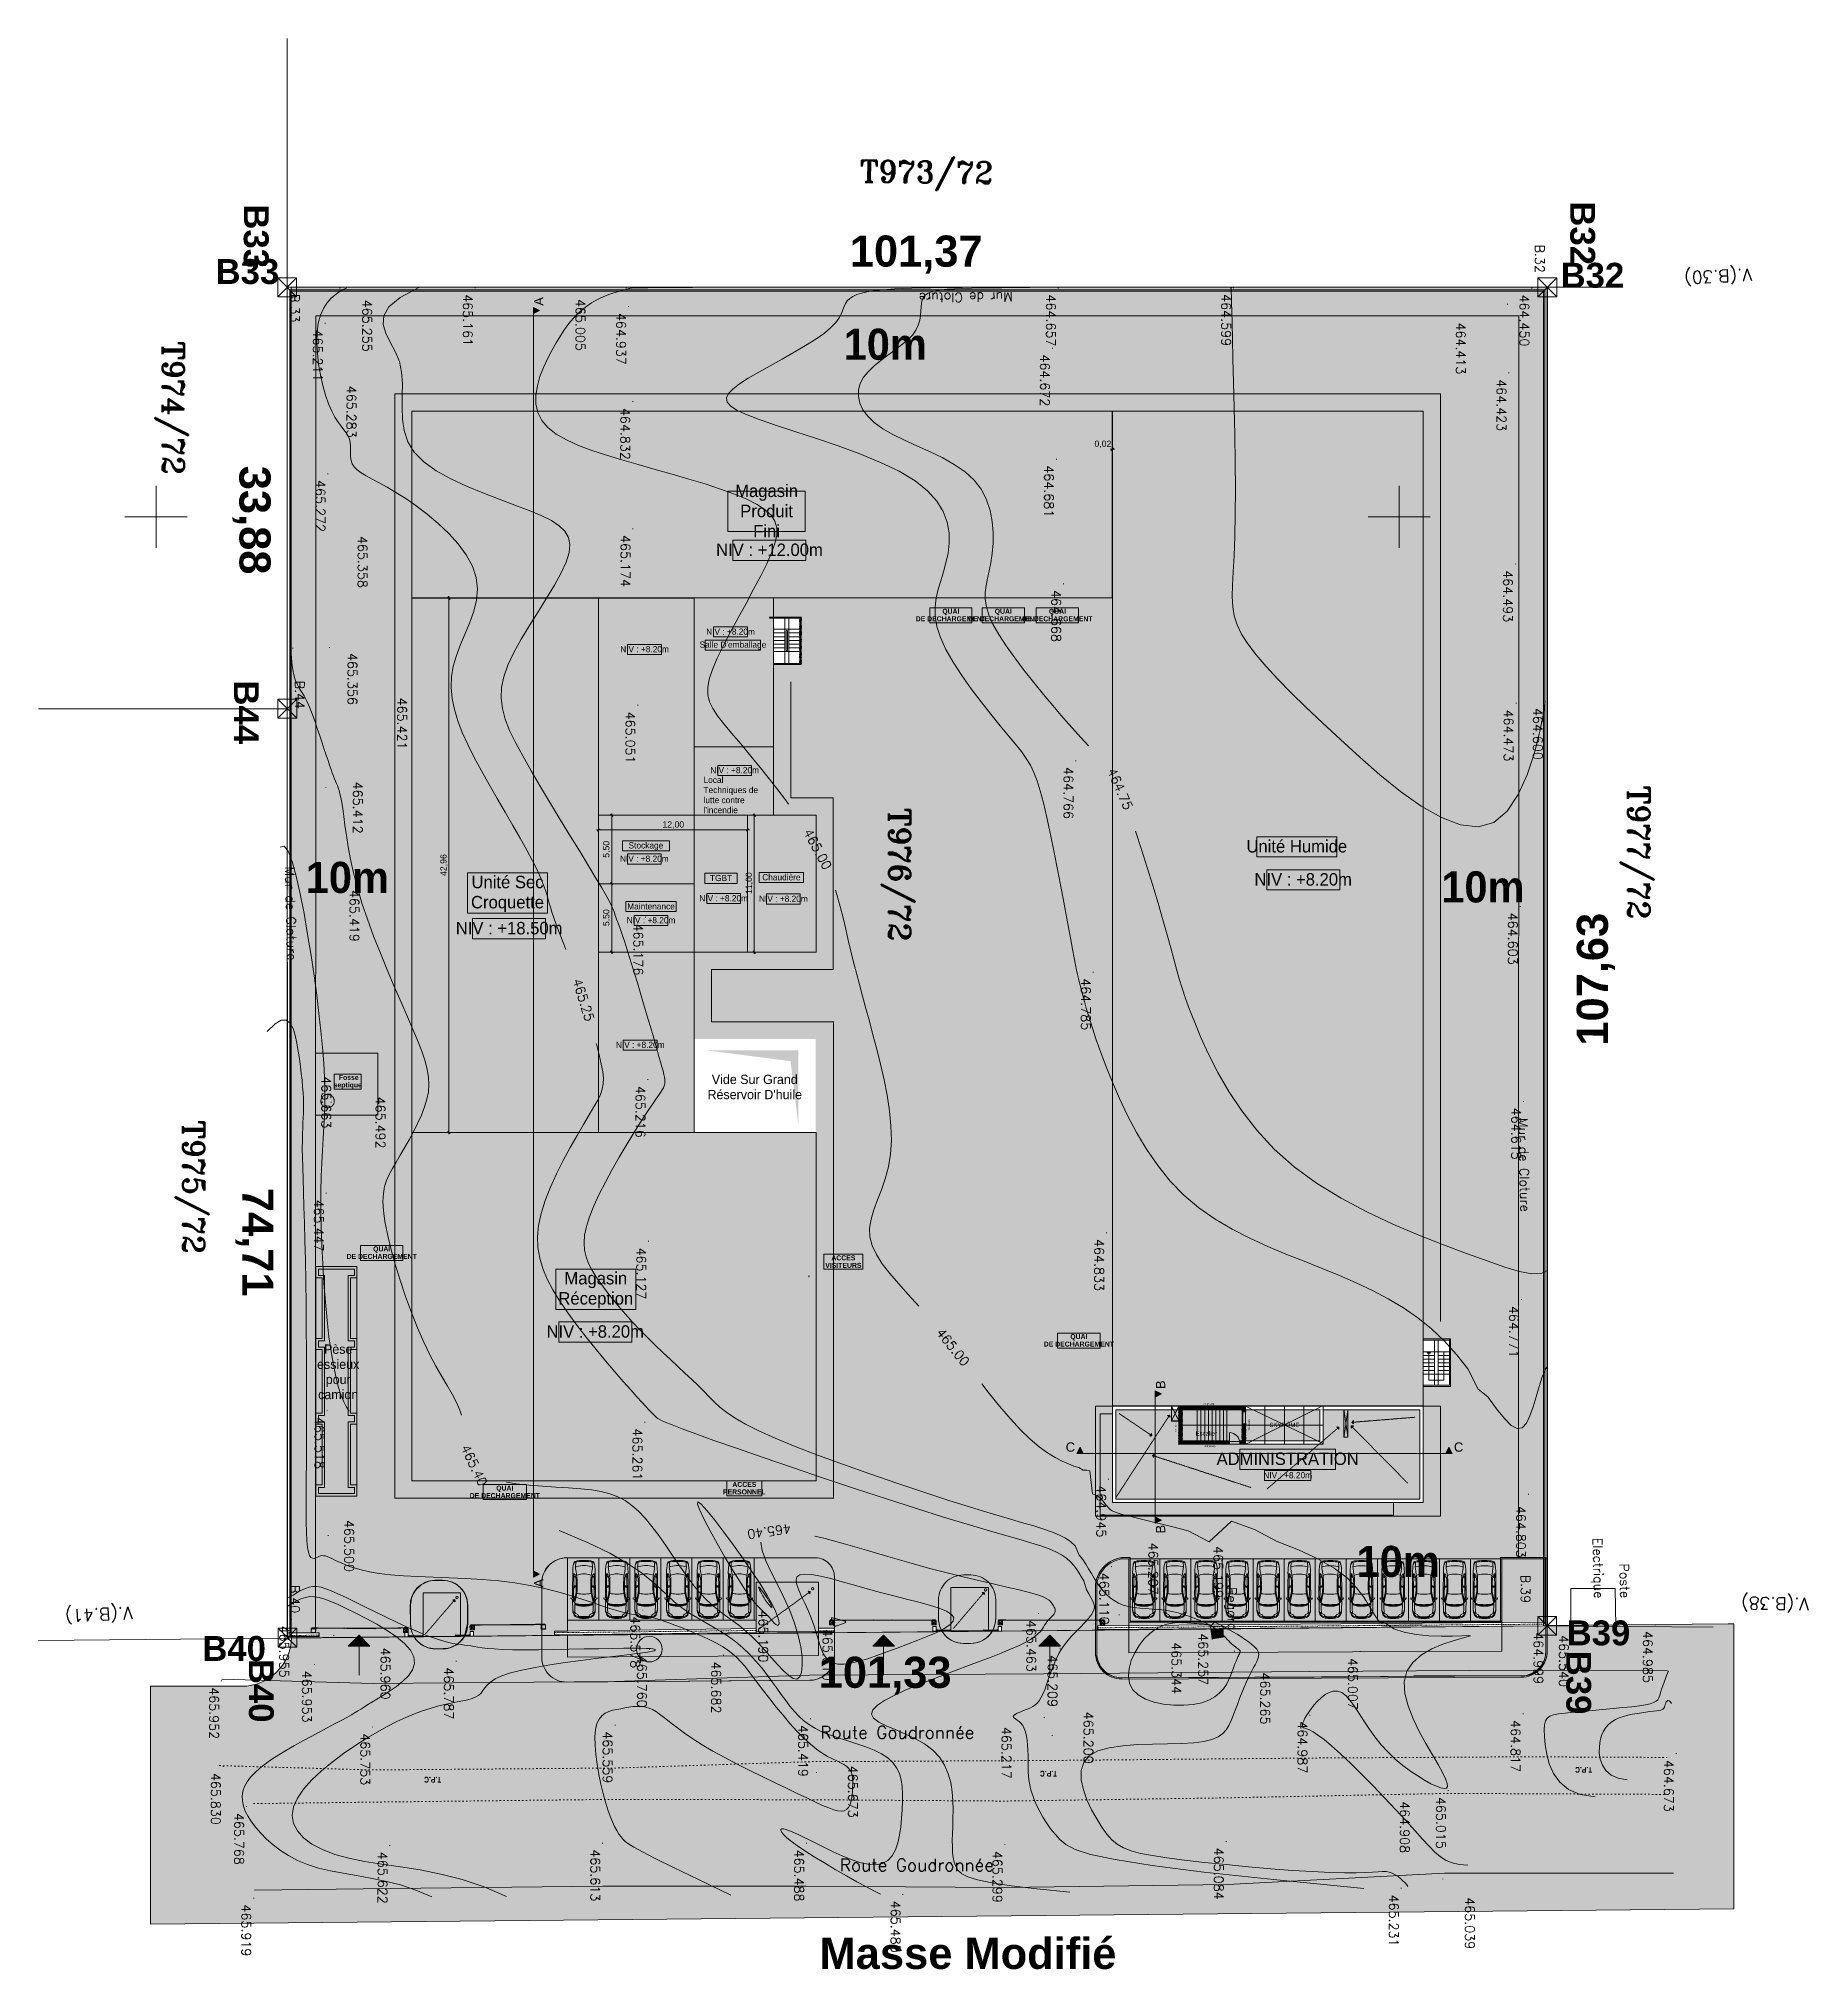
# Model space of a CAD drawing. Header units: millimetres. Extents: x 132836 to 1862386, y -330276 to -143438.
# Drawn here: x 132836 to 275210, y -298702 to -143438 of the extents above; entities that cross this region are included whole.
import ezdxf

# ---------------------------------------------------------------- set-up
doc = ezdxf.new("R2010")
doc.units = ezdxf.units.MM
doc.header["$MEASUREMENT"] = 0
for name, pattern in [('ACAD_ISO03W100', [300, 120, -180]), ('HIDDEN', [0.375, 0.25, -0.125]), ('Points tirets', [335.138881, 176.388884, -88.194442, 0, -70.555556]), ('Wipeout_Contour', [1000, 0, -1000])]:
    doc.linetypes.add(name, pattern=pattern)
for name, color, linetype in [('ASSIETTE', 7, 'Continuous'), ('Cotations - 1_100', 7, 'Continuous'), ('Divers - Dessin général', 7, 'Continuous'), ('Extérieur - Environnement', 7, 'Continuous'), ('Fenêtres ARCHICAD', 7, 'Continuous'), ('Hachure', 7, 'Continuous'), ('Intérieur - Agencement', 7, 'Continuous'), ('Marques - Coupes', 7, 'Continuous'), ('Nouveau_0', 7, 'Continuous'), ('Nouveau_buyer', 7, 'Continuous'), ('Nouveau_C_PPC', 7, 'Continuous'), ('Nouveau_Carroyage', 7, 'Continuous'), ('Nouveau_CN_01_00', 7, 'Continuous'), ('Nouveau_CN_02_00', 7, 'Continuous'), ('Nouveau_CO-POUTRE', 7, 'Continuous'), ('Nouveau_CO-TEXTE', 7, 'Continuous'), ('Nouveau_Cotation Courbes de niveau', 7, 'Continuous'), ('Nouveau_Hachure', 7, 'Continuous'), ('Nouveau_mur enbeton', 7, 'Continuous'), ('Nouveau_regard', 7, 'Continuous'), ('Nouveau_rg', 7, 'Continuous'), ('Nouveau_Réferences foncières extraites', 7, 'Continuous'), ('Nouveau_TopoAlt', 7, 'Continuous'), ('Nouveau_TopoJIS', 7, 'Continuous'), ('Nouveau_TOPOJIS TITRE', 7, 'Continuous'), ('Nouveau_TopoMa TITTR', 7, 'Continuous'), ('Nouveau_TopoMa TITTR_T', 7, 'Continuous'), ('Portes ARCHICAD', 7, 'Continuous'), ('Sols_ Dalles', 7, 'Continuous'), ('Structure - Murs extérieurs', 7, 'Continuous'), ('Textes - 1_100', 7, 'Continuous'), ('TopoAlt', 7, 'Continuous')]:
    doc.layers.add(name, color=color, linetype=linetype)
doc.styles.add('STYLE_GENERE_1', font='')
doc.styles.add('STYLE_GENERE_2', font='')
doc.styles.add('STYLE_GENERE_3', font='')
doc.styles.add('STYLE_GENERE_4', font='')
doc.styles.add('STYLE_GENERE_5', font='romant.shx')
doc.styles.add('STYLE_GENERE_6', font='romant.shx')
doc.styles.add('STYLE_GENERE_7', font='')
doc.styles.get('STYLE_GENERE_1').set_extended_font_data('Agency FB')
doc.styles.get('STYLE_GENERE_2').set_extended_font_data('Arial')
doc.styles.get('STYLE_GENERE_3').set_extended_font_data('Arial', bold=True)
doc.styles.get('STYLE_GENERE_4').set_extended_font_data('Agency FB', bold=True)
doc.styles.get('STYLE_GENERE_7').set_extended_font_data('Tempus Sans ITC')
doc.dimstyles.new('STYLE_GENERE__1', dxfattribs={"dimtxt": 500, "dimasz": 190, "dimexe": 0.18, "dimexo": 0.0625, "dimgap": 0, "dimtad": 1, "dimtih": 1, "dimtoh": 1, "dimlfac": 0.001, "dimzin": 0, "dimdsep": 46, "dimtxsty": 'STYLE_GENERE_2', "dimblk": 'ARROWHEAD_6', "dimblk1": 'ARROWHEAD_6', "dimblk2": 'ARROWHEAD_6', "dimcen": 0.09, "dimse1": 1, "dimse2": 1, "dimclrd": 5, "dimclre": 5, "dimclrt": 5, "dimazin": 0, "dimtfac": 1, "dimtdec": 4, "dimtmove": 0, "dimatfit": 3, "dimfxl": 0, "dimtolj": 1, "dimtzin": 0, "dimarcsym": 0})
doc.dimstyles.new('STYLE_GENERE__2', dxfattribs={"dimtxt": 500, "dimasz": 190, "dimexe": 0.18, "dimexo": 0.0625, "dimgap": 0, "dimtad": 1, "dimlfac": 0.001, "dimzin": 0, "dimdsep": 46, "dimtxsty": 'STYLE_GENERE_2', "dimblk": 'ARROWHEAD_6', "dimblk1": 'ARROWHEAD_6', "dimblk2": 'ARROWHEAD_6', "dimcen": 0.09, "dimse1": 1, "dimse2": 1, "dimclrd": 5, "dimclre": 5, "dimclrt": 5, "dimazin": 0, "dimtfac": 1, "dimtdec": 4, "dimtmove": 0, "dimatfit": 3, "dimfxl": 0, "dimtolj": 1, "dimtzin": 0, "dimarcsym": 0})
pattern_1 = [(45, (0, 175), (-55.684659, 55.684659), [0, -52.5, 0, -78.75]), (110, (175, 175), (74.000794, 26.934086), [0, -38.5, 0, -66.5])]
pattern_2 = [(45, (0, 0), (-7.0710678, 7.0710678), [])]

msp = doc.modelspace()

# ---------------------------------------------------------------- texts
at = {"layer": 'Cotations - 1_100', "color": 253, "linetype": 'Continuous', "lineweight": 5, "true_color": 0x9f9f9f, "char_height": 2500, "attachment_point": 1, "style": 'STYLE_GENERE_3'}
for s, insert, rotation in [('\\A1;{\\pql;\\fArial|b1|i0|c0|p38;101,37}', (198094.743, -159272.884), 359.9999998), ('\\A1;{\\pql;\\fArial|b1|i0|c0|p38;33,88}', (151495.807, -177788.017), 270.01092848), ('\\A1;{\\pql;\\fArial|b1|i0|c0|p38;107,63}', (256577.82, -224417.752), 89.98968194), ('\\A1;{\\pql;\\fArial|b1|i0|c0|p38;74,71}', (151725.15, -235854.185), 270.01092848), ('\\A1;{\\pql;\\fArial|b1|i0|c0|p38;101,33}', (195596.025, -273559.282), 359.9999998)]:
    msp.add_mtext(s, dxfattribs=dict(at, insert=insert, rotation=rotation))
at = {"layer": 'Cotations - 1_100', "color": 14, "linetype": 'Continuous', "lineweight": 5, "true_color": 0x990000, "char_height": 2500, "attachment_point": 1, "style": 'STYLE_GENERE_3'}
for s, insert, rotation in [('\\A1;{\\pql;\\fArial|b1|i0|c0|p38;101,37}', (198094.743, -159272.884), 359.9999998), ('\\A1;{\\pql;\\fArial|b1|i0|c0|p38;33,88}', (151495.807, -177788.017), 270.01092848), ('\\A1;{\\pql;\\fArial|b1|i0|c0|p38;107,63}', (256577.82, -224417.752), 89.98968194), ('\\A1;{\\pql;\\fArial|b1|i0|c0|p38;74,71}', (151725.15, -235854.185), 270.01092848), ('\\A1;{\\pql;\\fArial|b1|i0|c0|p38;101,33}', (195596.025, -273559.282), 359.9999998)]:
    msp.add_mtext(s, dxfattribs=dict(at, insert=insert, rotation=rotation))
at = {"layer": 'Cotations - 1_100', "color": 7, "linetype": 'Continuous', "lineweight": 5, "insert": (195656.351, -296162.924), "char_height": 2503.58919, "attachment_point": 1, "style": 'STYLE_GENERE_3'}
msp.add_mtext('\\A1;{\\pql;\\fArial|b1|i0|c0|p38;Masse\\fArial|b1|i0|c0|p38; \\fArial|b1|i0|c0|p38;\\H0.998566x;Modifié }', dxfattribs=at)
at = {"layer": 'Hachure', "color": 14, "linetype": 'Continuous', "lineweight": 5, "true_color": 0xa40f02, "char_height": 2500, "attachment_point": 5, "style": 'STYLE_GENERE_4'}
for insert in [(200946.068, -168034.009), (157672.723, -210909.021), (249025.53, -211671.584), (242208.458, -265914.248)]:
    msp.add_mtext('\\A1;{\\pqc;\\fAgency FB|b1|i0|c0|p34;10\\fAgency FB|b1|i0|c0|p34;m}', dxfattribs=dict(at, insert=insert))
at = {"layer": 'Hachure', "color": 250, "linetype": 'Continuous', "lineweight": 5, "true_color": 0x1f1f1f, "style": 'STYLE_GENERE_1'}
for s, insert, char_height, width, attachment_point, line_spacing_factor in [('\\A1;{\\pqc;\\fAgency FB|b0|i0|c0|p34;Magasin Produit Fini}', (191398.364, -181423.096), 1000, 6207.60865, 5, 0.97291), ("\\A1;{\\pql;\\fAgency FB|b0|i0|c0|p34;Local Techniques de lutte contre l'incendie}", (186326.597, -204267.08), 500, 4709.43703, 4, 0.97291), ('\\A1;{\\pqc;\\fAgency FB|b0|i0|c0|p34;Unité Sec Croquette}', (170557.473, -212220.178), 1000, 6453.04465, 5, 0.972106), ("\\A1;{\\pqc;\\fAgency FB|b0|i0|c0|p34;Vide Sur \\fAgency FB|b0|i0|c0|p34;Grand Réservoir D'huile}", (190449.157, -227746.266), 750, 7672.00664, 5, 0.97291), ('\\A1;{\\pqc;\\fAgency FB|b0|i0|c0|p34;Pèse essieux pour camion }', (156937.44, -250654.509), 750, 4427.37146, 5, 0.972106)]:
    msp.add_mtext(s, dxfattribs=dict(at, insert=insert, char_height=char_height, width=width, attachment_point=attachment_point, line_spacing_factor=line_spacing_factor))
at = {"layer": 'Hachure', "color": 250, "linetype": 'Continuous', "lineweight": 5, "true_color": 0x1f1f1f, "attachment_point": 5, "style": 'STYLE_GENERE_1'}
for s, insert, char_height in [('\\A1;{\\pqc;\\fAgency FB|b0|i0|c0|p34;NIV : +12.\\fAgency FB|b0|i0|c0|p34;0\\fAgency FB|b0|i0|c0|p34;0m}', (191631.628, -184550.614), 1000), ('\\A1;{\\pqc;\\fAgency FB|b0|i0|c0|p34;NIV : +\\fAgency FB|b0|i0|c0|p34;8.20\\fAgency FB|b0|i0|c0|p34;m}', (188499.207, -191130.318), 500), ('\\A1;{\\pqc;\\fAgency FB|b0|i0|c0|p34;NIV : +\\fAgency FB|b0|i0|c0|p34;8.20\\fAgency FB|b0|i0|c0|p34;m}', (181582.543, -192537.331), 500), ("\\A1;{\\pqc;\\fAgency FB|b0|i0|c0|p34;S\\fAgency FB|b0|i0|c0|p34;alle \\fAgency FB|b0|i0|c0|p34;D\\fAgency FB|b0|i0|c0|p34;'emballage}", (188694.632, -192244.575), 500), ('\\A1;{\\pqc;\\fAgency FB|b0|i0|c0|p34;NIV : +\\fAgency FB|b0|i0|c0|p34;8.20\\fAgency FB|b0|i0|c0|p34;m}', (188828.541, -202267.671), 500), ('\\A1;{\\pqc;\\fAgency FB|b0|i0|c0|p34;S\\fAgency FB|b0|i0|c0|p34;tockage}', (181692.017, -208390.579), 500), ('\\A1;{\\pqc;\\fAgency FB|b0|i0|c0|p34;Unité Humide}', (234053.155, -208392.074), 1000), ('\\A1;{\\pqc;\\fAgency FB|b0|i0|c0|p34;NIV : +\\fAgency FB|b0|i0|c0|p34;8.20\\fAgency FB|b0|i0|c0|p34;m}', (181565.422, -209390.419), 500), ('\\A1;{\\pqc;\\fAgency FB|b0|i0|c0|p34;TGBT}', (187736.51, -210941.903), 500), ('\\A1;{\\pqc;\\fAgency FB|b0|i0|c0|p34;C\\fAgency FB|b0|i0|c0|p34;haudière}', (192591.831, -210881.643), 500), ('\\A1;{\\pqc;\\fAgency FB|b0|i0|c0|p34;NIV : +8.\\fAgency FB|b0|i0|c0|p34;20\\fAgency FB|b0|i0|c0|p34;m}', (234567.714, -211051.553), 1000), ('\\A1;{\\pqc;\\fAgency FB|b0|i0|c0|p34;NIV : +\\fAgency FB|b0|i0|c0|p34;8.20\\fAgency FB|b0|i0|c0|p34;m}', (187944.193, -212569.416), 500), ('\\A1;{\\pqc;\\fAgency FB|b0|i0|c0|p34;NIV : +\\fAgency FB|b0|i0|c0|p34;8.20\\fAgency FB|b0|i0|c0|p34;m}', (192753.124, -212605.847), 500), ('\\A1;{\\pqc;\\fAgency FB|b0|i0|c0|p34;NIV : +\\fAgency FB|b0|i0|c0|p34;8.20\\fAgency FB|b0|i0|c0|p34;m}', (182105.644, -214335.525), 500), ('\\A1;{\\pqc;\\fAgency FB|b0|i0|c0|p34;M\\fAgency FB|b0|i0|c0|p34;aintenance}', (182103.636, -213216.998), 500), ('\\A1;{\\pqc;\\fAgency FB|b0|i0|c0|p34;NIV : +18.\\fAgency FB|b0|i0|c0|p34;5\\fAgency FB|b0|i0|c0|p34;0m}', (170688.625, -214976.476), 1000), ('\\A1;{\\pqc;\\fAgency FB|b0|i0|c0|p34;NIV : +\\fAgency FB|b0|i0|c0|p34;8.20\\fAgency FB|b0|i0|c0|p34;m}', (181235.746, -224356.317), 500), ('\\A1;{\\pqc;\\fAgency FB|b0|i0|c0|p34;NIV : +8.\\fAgency FB|b0|i0|c0|p34;20\\fAgency FB|b0|i0|c0|p34;m}', (177612.944, -247409.999), 1000), ('\\A1;{\\pqc;\\fAgency FB|b0|i0|c0|p34;NIV : +8.\\fAgency FB|b0|i0|c0|p34;20\\fAgency FB|b0|i0|c0|p34;m}', (233320.854, -258963.096), 500)]:
    msp.add_mtext(s, dxfattribs=dict(at, insert=insert, char_height=char_height))
at = {"layer": 'Hachure', "color": 14, "linetype": 'Continuous', "lineweight": 5, "true_color": 0xa40f02, "char_height": 400, "attachment_point": 5, "style": 'STYLE_GENERE_4'}
for s, insert, line_spacing_factor in [('\\A1;{\\pqc;\\fAgency FB|b1|i0|c0|p34;QUAI \\P\\pqc;\\fAgency FB|b1|i0|c0|p34;DE DECHARGEMENT}', (206223.013, -189794.353), 0.904865), ('\\A1;{\\pqc;\\fAgency FB|b1|i0|c0|p34;QUAI \\P\\pqc;\\fAgency FB|b1|i0|c0|p34;DE DECHARGEMENT}', (210441.333, -189794.353), 0.904865), ('\\A1;{\\pqc;\\fAgency FB|b1|i0|c0|p34;QUAI \\P\\pqc;\\fAgency FB|b1|i0|c0|p34;DE DECHARGEMENT}', (214798.211, -189794.353), 0.904865), ('\\A1;{\\pqc;\\fAgency FB|b1|i0|c0|p34;QUAI \\P\\pqc;\\fAgency FB|b1|i0|c0|p34;DE DECHARGEMENT}', (160436.597, -241068.157), 0.904865), ('\\A1;{\\pqc;\\fAgency FB|b1|i0|c0|p34;ACCES \\P\\pqc;\\fAgency FB|b1|i0|c0|p34;VISITEURS}', (197577.015, -241787.499), 0.905026), ('\\A1;{\\pqc;\\fAgency FB|b1|i0|c0|p34;QUAI \\P\\pqc;\\fAgency FB|b1|i0|c0|p34;DE DECHARGEMENT}', (216520.003, -248120.509), 0.904865), ('\\A1;{\\pqc;\\fAgency FB|b1|i0|c0|p34;QUAI \\P\\pqc;\\fAgency FB|b1|i0|c0|p34;DE DECHARGEMENT}', (170340.244, -260301.233), 0.904865), ('\\A1;{\\pqc;\\fAgency FB|b1|i0|c0|p34;ACCES \\P\\pqc;\\fAgency FB|b1|i0|c0|p34;PERSONNEL}', (189609.526, -260005.016), 0.904865)]:
    msp.add_mtext(s, dxfattribs=dict(at, insert=insert, line_spacing_factor=line_spacing_factor))
at = {"layer": 'Hachure', "color": 14, "linetype": 'Continuous', "lineweight": 5, "true_color": 0xa40f02, "insert": (157708.458, -227334.179), "char_height": 400, "width": 2170.07289, "attachment_point": 5, "line_spacing_factor": 0.904059, "style": 'STYLE_GENERE_4'}
msp.add_mtext('\\A1;{\\pqc;\\fAgency FB|b1|i0|c0|p34; Fosse septique}', dxfattribs=at)
at = {"layer": 'Hachure', "color": 250, "linetype": 'Continuous', "lineweight": 5, "true_color": 0x1f1f1f, "insert": (177661.161, -244080.656), "char_height": 1000, "attachment_point": 5, "line_spacing_factor": 0.972106, "style": 'STYLE_GENERE_1'}
msp.add_mtext('\\A1;{\\pqc;\\fAgency FB|b0|i0|c0|p34;Magasin \\P\\pqc;\\fAgency FB|b0|i0|c0|p34;Réception}', dxfattribs=at)
at = {"layer": 'Hachure', "color": 250, "linetype": 'Continuous', "lineweight": 5, "true_color": 0x3f3f3f, "attachment_point": 5, "style": 'STYLE_GENERE_1'}
for s, insert, char_height in [('\\A1;{\\pqc;\\fAgency FB|b0|i0|c0|p34;R}', (194804.422, -242952.784), 200), ('\\A1;{\\pqc;\\fAgency FB|b0|i0|c0|p34;SKYDÔME}', (233054.572, -254923.315), 350)]:
    msp.add_mtext(s, dxfattribs=dict(at, insert=insert, char_height=char_height))
at = {"layer": 'Nouveau_0', "color": 253, "linetype": 'Continuous', "lineweight": 5, "true_color": 0x9f9f9f, "char_height": 750, "attachment_point": 7, "style": 'STYLE_GENERE_5'}
for s, insert, rotation in [('\\A1;{\\pql;\\Fromant.shx;Mur de Cloture}', (211204.065, -163838.255), 180.49762707), ('\\A1;{\\pql;\\Fromant.shx;Mur de Cloture}', (152662.467, -210020.86), 271.40307312), ('\\A1;{\\pql;\\Fromant.shx;Mur de Cloture}', (251870.056, -230241.039), 271.40307312), ('\\A1;{\\pql;\\Fromant.shx;Electrique}', (257615.744, -264000.75), 271.40307312), ('\\A1;{\\pql;\\Fromant.shx;Poste }', (260017.497, -266061.986), 271.40307313)]:
    msp.add_mtext(s, dxfattribs=dict(at, insert=insert, rotation=rotation))
at = {"layer": 'Nouveau_Cotation Courbes de niveau', "color": 253, "linetype": 'Continuous', "lineweight": 5, "true_color": 0x9f9f9f, "char_height": 750, "attachment_point": 4, "style": 'STYLE_GENERE_5'}
for s, insert, rotation in [('\\A1;{\\pql;\\Fromant.shx;464.75}', (219131.14, -202151.285), 293.55699946), ('\\A1;{\\pql;\\Fromant.shx;465.00}', (194670.749, -207062.483), 298.33968814), ('\\A1;{\\pql;\\Fromant.shx;465.25}', (176140.104, -219051.872), 287.4936888), ('\\A1;{\\pql;\\Fromant.shx;465.00}', (205287.083, -247275.333), 308.6242064), ('\\A1;{\\pql;\\Fromant.shx;465.40}', (167118.564, -256565.32), 295.41229659), ('\\A1;{\\pql;\\Fromant.shx;465.40}', (193357.376, -263235.779), 188.13805024)]:
    msp.add_mtext(s, dxfattribs=dict(at, insert=insert, rotation=rotation))
at = {"layer": 'Nouveau_mur enbeton', "color": 253, "linetype": 'Continuous', "lineweight": 5, "true_color": 0x9f9f9f, "insert": (263062.079, -267482.71), "char_height": 400, "attachment_point": 7, "rotation": 180, "style": 'STYLE_GENERE_5'}
msp.add_mtext('\\A1;{\\pql;\\Fromant.shx; }', dxfattribs=at)
at = {"layer": 'Nouveau_rg', "color": 14, "linetype": 'Continuous', "lineweight": 5, "true_color": 0x990000, "char_height": 1000, "attachment_point": 9, "style": 'STYLE_GENERE_6'}
for insert in [(208107.634, -280146.027), (209680.351, -290805.661)]:
    msp.add_mtext('\\A1;{\\pqr;\\Fromant.shx;Route Goudronnée}', dxfattribs=dict(at, insert=insert))
at = {"layer": 'Nouveau_rg', "color": 253, "linetype": 'Continuous', "lineweight": 5, "true_color": 0x9f9f9f, "char_height": 400, "attachment_point": 7, "rotation": 180, "style": 'STYLE_GENERE_5'}
for insert in [(257792.34, -282455.395), (165198.867, -283252.248), (214743.145, -282761.276)]:
    msp.add_mtext('\\A1;{\\pql;\\Fromant.shx;T.P.C}', dxfattribs=dict(at, insert=insert))
at = {"layer": 'Nouveau_Réferences foncières extraites', "color": 253, "linetype": 'Continuous', "lineweight": 5, "true_color": 0x9f9f9f, "char_height": 1750, "attachment_point": 7, "style": 'STYLE_GENERE_5'}
for s, insert, rotation in [('\\A1;{\\pql;\\Fromant.shx;T973/72}', (198885.16, -155550.968), 359.29294177), ('\\A1;{\\pql;\\Fromant.shx;T974/72}', (142214.003, -167775.804), 270), ('\\A1;{\\pql;\\Fromant.shx;T977/72}', (260106.964, -203522.462), 270), ('\\A1;{\\pql;\\Fromant.shx;T976/72}', (200647.654, -205298.446), 270), ('\\A1;{\\pql;\\Fromant.shx;T975/72}', (143850.8, -230431.098), 270)]:
    msp.add_mtext(s, dxfattribs=dict(at, insert=insert, rotation=rotation))
at = {"layer": 'Nouveau_TopoAlt', "color": 253, "linetype": 'Continuous', "lineweight": 5, "true_color": 0x9f9f9f, "char_height": 750, "attachment_point": 1, "rotation": 270, "style": 'STYLE_GENERE_5'}
for s, insert in [('\\A1;{\\pql;\\Fromant.shx;465.255}', (159646.058, -164433.618)), ('\\A1;{\\pql;\\Fromant.shx;465.161}', (167729.723, -163987.01)), ('\\A1;{\\pql;\\Fromant.shx;465.005}', (176791.609, -164368.986)), ('\\A1;{\\pql;\\Fromant.shx;464.657}', (214650.723, -164009.01)), ('\\A1;{\\pql;\\Fromant.shx;464.599}', (228743.723, -163983.01)), ('\\A1;{\\pql;\\Fromant.shx;464.450}', (252739.723, -164013.01)), ('\\A1;{\\pql;\\Fromant.shx;464.937}', (180069.973, -165491.01)), ('\\A1;{\\pql;\\Fromant.shx;465.211}', (155667.723, -166828.01)), ('\\A1;{\\pql;\\Fromant.shx;464.413}', (247612.127, -166264.838)), ('\\A1;{\\pql;\\Fromant.shx;464.672}', (214168.973, -168833.01)), ('\\A1;{\\pql;\\Fromant.shx;465.283}', (158369.712, -171352.186)), ('\\A1;{\\pql;\\Fromant.shx;464.423}', (250892.973, -170824.01)), ('\\A1;{\\pql;\\Fromant.shx;464.832}', (180405.973, -173130.01)), ('\\A1;{\\pql;\\Fromant.shx;464.681}', (214492.973, -177750.01)), ('\\A1;{\\pql;\\Fromant.shx;465.272}', (155878.723, -178937.01)), ('\\A1;{\\pql;\\Fromant.shx;465.358}', (159273.315, -183428.092)), ('\\A1;{\\pql;\\Fromant.shx;465.174}', (180422.723, -183358.01)), ('\\A1;{\\pql;\\Fromant.shx;464.493}', (251416.973, -186190.01)), ('\\A1;{\\pql;\\Fromant.shx;464.668}', (215067.973, -187779.01)), ('\\A1;{\\pql;\\Fromant.shx;465.356}', (158452.557, -192843.582)), ('\\A1;{\\pql;\\Fromant.shx;465.421}', (162448.973, -196428.024)), ('\\A1;{\\pql;\\Fromant.shx;465.051}', (180813.723, -197553.01)), ('\\A1;{\\pql;\\Fromant.shx;464.473}', (251464.973, -197386.01)), ('\\A1;{\\pql;\\Fromant.shx;464.600}', (253815.973, -197257.01)), ('\\A1;{\\pql;\\Fromant.shx;465.412}', (158887.501, -203189.592)), ('\\A1;{\\pql;\\Fromant.shx;464.766}', (216052.973, -202018.01)), ('\\A1;{\\pql;\\Fromant.shx;465.419}', (158615.515, -211896.366)), ('\\A1;{\\pql;\\Fromant.shx;464.603}', (251803.973, -213723.01)), ('\\A1;{\\pql;\\Fromant.shx;465.176}', (181453.723, -214595.01)), ('\\A1;{\\pql;\\Fromant.shx;464.785}', (217460.723, -219002.01)), ('\\A1;{\\pql;\\Fromant.shx;465.663}', (156349.935, -226884.272)), ('\\A1;{\\pql;\\Fromant.shx;465.216}', (181626.723, -227650.01)), ('\\A1;{\\pql;\\Fromant.shx;465.492}', (160712.713, -228515.409)), ('\\A1;{\\pql;\\Fromant.shx;464.615}', (252069.723, -229410.01)), ('\\A1;{\\pql;\\Fromant.shx;465.447}', (155750.723, -236793.01)), ('\\A1;{\\pql;\\Fromant.shx;464.833}', (218528.973, -239971.01)), ('\\A1;{\\pql;\\Fromant.shx;465.127}', (181690.723, -240650.01)), ('\\A1;{\\pql;\\Fromant.shx;464.771}', (251899.973, -245345.01)), ('\\A1;{\\pql;\\Fromant.shx;465.518}', (155818.723, -254276.01)), ('\\A1;{\\pql;\\Fromant.shx;465.261}', (181377.723, -255203.01)), ('\\A1;{\\pql;\\Fromant.shx;464.803}', (252463.973, -261424.24)), ('\\A1;{\\pql;\\Fromant.shx;465.500}', (158195.771, -262559.083)), ('\\A1;{\\pql;\\Fromant.shx;465.207}', (222879.548, -264391.374)), ('\\A1;{\\pql;\\Fromant.shx;465.199}', (228108.293, -264659.011)), ('\\A1;{\\pql;\\Fromant.shx;465.463}', (213067.723, -270596.01)), ('\\A1;{\\pql;\\Fromant.shx;464.985}', (262661.723, -271492.01)), ('\\A1;{\\pql;\\Fromant.shx;465.960}', (161108.964, -272828.286)), ('\\A1;{\\pql;\\Fromant.shx;465.344}', (224745.426, -272388.208)), ('\\A1;{\\pql;\\Fromant.shx;465.540}', (255908.723, -271819.01)), ('\\A1;{\\pql;\\Fromant.shx;465.953}', (154800.723, -274674.01)), ('\\A1;{\\pql;\\Fromant.shx;465.787}', (166214.723, -274418.01)), ('\\A1;{\\pql;\\Fromant.shx;465.760}', (181748.723, -273477.01)), ('\\A1;{\\pql;\\Fromant.shx;465.682}', (187714.723, -273946.01)), ('\\A1;{\\pql;\\Fromant.shx;465.209}', (214785.723, -273428.01)), ('\\A1;{\\pql;\\Fromant.shx;465.007}', (238926.723, -273653.01)), ('\\A1;{\\pql;\\Fromant.shx;465.952}', (147323.723, -276012.01)), ('\\A1;{\\pql;\\Fromant.shx;465.265}', (231881.847, -274822.763)), ('\\A1;{\\pql;\\Fromant.shx;465.419}', (194708.723, -279047.01)), ('\\A1;{\\pql;\\Fromant.shx;465.217}', (211064.012, -279201.826)), ('\\A1;{\\pql;\\Fromant.shx;465.200}', (217666.484, -277979.564)), ('\\A1;{\\pql;\\Fromant.shx;464.987}', (234888.973, -278756.01)), ('\\A1;{\\pql;\\Fromant.shx;464.817}', (252028.973, -278656.01)), ('\\A1;{\\pql;\\Fromant.shx;465.753}', (159487.723, -279713.01)), ('\\A1;{\\pql;\\Fromant.shx;465.559}', (178986.723, -279559.01)), ('\\A1;{\\pql;\\Fromant.shx;465.673}', (198721.968, -282319.109)), ('\\A1;{\\pql;\\Fromant.shx;464.673}', (264356.973, -281853.01)), ('\\A1;{\\pql;\\Fromant.shx;465.830}', (147459.723, -282900.01)), ('\\A1;{\\pql;\\Fromant.shx;464.908}', (243110.032, -285174.313)), ('\\A1;{\\pql;\\Fromant.shx;465.015}', (246021.723, -284828.01)), ('\\A1;{\\pql;\\Fromant.shx;465.768}', (149335.723, -286117.01)), ('\\A1;{\\pql;\\Fromant.shx;465.622}', (160883.723, -289244.01)), ('\\A1;{\\pql;\\Fromant.shx;465.613}', (177989.723, -289048.01)), ('\\A1;{\\pql;\\Fromant.shx;465.488}', (194388.723, -289067.01)), ('\\A1;{\\pql;\\Fromant.shx;465.299}', (210341.723, -289176.01)), ('\\A1;{\\pql;\\Fromant.shx;465.084}', (228148.723, -288918.01)), ('\\A1;{\\pql;\\Fromant.shx;465.485}', (202150.723, -293178.01)), ('\\A1;{\\pql;\\Fromant.shx;465.231}', (242233.723, -292685.01)), ('\\A1;{\\pql;\\Fromant.shx;465.039}', (248347.86, -292900.922)), ('\\A1;{\\pql;\\Fromant.shx;465.919}', (149920.723, -293478.01))]:
    msp.add_mtext(s, dxfattribs=dict(at, insert=insert))
at = {"layer": 'Nouveau_TopoMa TITTR', "color": 253, "linetype": 'Continuous', "lineweight": 5, "true_color": 0x9f9f9f, "char_height": 750, "attachment_point": 7, "rotation": 270, "style": 'STYLE_GENERE_5'}
for s, insert in [('\\A1;{\\pql;\\Fromant.shx;B.32}', (253222.033, -159994.448)), ('\\A1;{\\pql;\\Fromant.shx;B.33}', (153061.013, -163978.135)), ('\\A1;{\\pql;\\Fromant.shx;B.44}', (153469.65, -195068.576)), ('\\A1;{\\pql;\\Fromant.shx;B.39}', (252080.886, -266968.596)), ('\\A1;{\\pql;\\Fromant.shx;B.40}', (153079.963, -267780.93))]:
    msp.add_mtext(s, dxfattribs=dict(at, insert=insert))
at = {"layer": 'Nouveau_TopoMa TITTR_T', "color": 253, "linetype": 'Continuous', "lineweight": 5, "true_color": 0x9f9f9f, "char_height": 1000, "attachment_point": 7, "style": 'STYLE_GENERE_5'}
for s, insert, rotation in [('\\A1;{\\pql;\\Fromant.shx;V.(B.30)}', (270642.382, -161589.372), 182.62813488), ('\\A1;{\\pql;\\Fromant.shx;V.(B.38)}', (275281.133, -268509.014), 178.76542432), ('\\A1;{\\pql;\\Fromant.shx;V.(B.41)}', (140380.685, -269198.535), 182.62813488)]:
    msp.add_mtext(s, dxfattribs=dict(at, insert=insert, rotation=rotation))
at = {"layer": 'Textes - 1_100', "color": 253, "linetype": 'Continuous', "lineweight": 5, "true_color": 0x9f9f9f, "char_height": 2000, "attachment_point": 4, "rotation": 270.00565214, "style": 'STYLE_GENERE_3'}
for s, insert in [('\\A1;{\\pql;\\fArial|b1|i0|c0|p38;B32}', (257035.443, -156520.096)), ('\\A1;{\\pql;\\fArial|b1|i0|c0|p38;B\\fArial|b1|i0|c0|p38;33}', (150330.018, -156764.506)), ('\\A1;{\\pql;\\fArial|b1|i0|c0|p38;B4\\fArial|b1|i0|c0|p38;4}', (149547.255, -195045)), ('\\A1;{\\pql;\\fArial|b1|i0|c0|p38;B3\\fArial|b1|i0|c0|p38;9}', (256715.088, -273076.163)), ('\\A1;{\\pql;\\fArial|b1|i0|c0|p38;B\\fArial|b1|i0|c0|p38;40}', (150739.027, -273730.609))]:
    msp.add_mtext(s, dxfattribs=dict(at, insert=insert))
at = {"layer": 'Textes - 1_100', "color": 14, "linetype": 'Continuous', "lineweight": 5, "true_color": 0x990000, "char_height": 2000, "attachment_point": 4, "style": 'STYLE_GENERE_3'}
for s, insert, rotation in [('\\A1;{\\pql;\\fArial|b1|i0|c0|p38;B\\fArial|b1|i0|c0|p38;33}', (147070.467, -162184.525), 0.00565214), ('\\A1;{\\pql;\\fArial|b1|i0|c0|p38;B32}', (255271.533, -162482.778), 0.00565214), ('\\A1;{\\pql;\\fArial|b1|i0|c0|p38;B4\\fArial|b1|i0|c0|p38;4}', (149547.255, -195045), 270.00565214), ('\\A1;{\\pql;\\fArial|b1|i0|c0|p38;B3\\fArial|b1|i0|c0|p38;9}', (255756.349, -271657.247), 0.00565214), ('\\A1;{\\pql;\\fArial|b1|i0|c0|p38;B\\fArial|b1|i0|c0|p38;40}', (146001.869, -272910.129), 0.00565214)]:
    msp.add_mtext(s, dxfattribs=dict(at, insert=insert, rotation=rotation))

# ---------------------------------------------------------------- blocks, each defined once
blk = doc.blocks.new('Dalle_2_1', base_point=(219226, -253416))
at = {"layer": 'Sols_ Dalles', "linetype": 'Continuous', "lineweight": 0, "true_color": 0x3f3f3f}
blk.add_hatch(color=250, dxfattribs=at).paths.add_polyline_path([(219226, -253416), (219226, -261166), (244226, -261166), (244226, -253416), (236076, -253416), (224561, -253416), (224561, -254582), (223978, -254582), (223978, -253416)])
at = {"layer": 'Sols_ Dalles', "color": 250, "linetype": 'Continuous', "lineweight": 5, "true_color": 0x1f1f1f, "flags": 128}
blk.add_lwpolyline([(219226, -253416), (219226, -261166), (244226, -261166), (244226, -253416), (236076, -253416), (224561, -253416), (224561, -254582), (223978, -254582), (223978, -253416)], close=True, dxfattribs=at)
blk = doc.blocks.new('Mur_12_1', base_point=(224841, -256196))
at = {"color": 254, "linetype": 'Wipeout_Contour', "lineweight": 0, "ltscale": 1016940.049541037}
blk.add_wipeout([(224826, -253681), (224841, -253696), (224841, -253681)], dxfattribs=at).dxf.layer = 'Structure - Murs extérieurs'
at = {"color": 254, "linetype": 'Wipeout_Contour', "lineweight": 0, "ltscale": 1022684.616060766}
blk.add_wipeout([(224561, -256476), (224576, -256476), (224576, -256461)], dxfattribs=at).dxf.layer = 'Structure - Murs extérieurs'
at = {"layer": 'Structure - Murs extérieurs', "linetype": 'Continuous', "lineweight": 5, "true_color": 0x5f5f5f}
h = blk.add_hatch(dxfattribs=at)
h.set_pattern_fill('Enduit_0001', color=251, style=0, pattern_type=2)
h.set_pattern_definition(pattern_1)
h.paths.add_polyline_path([(224826, -253681), (224841, -253696), (224841, -253681)])
h = blk.add_hatch(dxfattribs=at)
h.set_pattern_fill('Enduit_0001', color=251, style=0, pattern_type=2)
h.set_pattern_definition(pattern_1)
h.paths.add_polyline_path([(224561, -256476), (224576, -256476), (224576, -256461)])
at = {"color": 254, "linetype": 'Wipeout_Contour', "lineweight": 0, "ltscale": 1016377.430365144}
blk.add_wipeout([(224676, -253531), (224726, -253581), (224726, -253531)], dxfattribs=at).dxf.layer = 'Structure - Murs extérieurs'
at = {"color": 254, "linetype": 'Wipeout_Contour', "lineweight": 0, "ltscale": 1022728.490760014}
blk.add_wipeout([(224676, -256361), (224576, -256461), (224676, -256461)], dxfattribs=at).dxf.layer = 'Structure - Murs extérieurs'
at = {"layer": 'Structure - Murs extérieurs', "linetype": 'Continuous', "lineweight": 5, "true_color": 0x5f5f5f}
h = blk.add_hatch(dxfattribs=at)
h.set_pattern_fill('Briques_terre_cuite__ext_56', color=251, style=0, pattern_type=2)
h.set_pattern_definition(pattern_2)
h.paths.add_polyline_path([(224676, -256361), (224576, -256461), (224676, -256461)])
at = {"color": 254, "linetype": 'Wipeout_Contour', "lineweight": 0, "ltscale": 1015817.789736602}
blk.add_wipeout([(224561, -253416), (224576, -253431), (224576, -253416)], dxfattribs=at).dxf.layer = 'Structure - Murs extérieurs'
at = {"layer": 'Structure - Murs extérieurs', "linetype": 'Continuous', "lineweight": 5, "true_color": 0x5f5f5f}
h = blk.add_hatch(dxfattribs=at)
h.set_pattern_fill('Enduit_0001', color=251, style=0, pattern_type=2)
h.set_pattern_definition(pattern_1)
h.paths.add_polyline_path([(224561, -253416), (224576, -253431), (224576, -253416)])
at = {"color": 254, "linetype": 'Wipeout_Contour', "lineweight": 0, "ltscale": 1022672.271867836}
blk.add_wipeout([(224726, -256311), (224676, -256361), (224726, -256361)], dxfattribs=at).dxf.layer = 'Structure - Murs extérieurs'
at = {"color": 254, "linetype": 'Wipeout_Contour', "lineweight": 0, "ltscale": 1354578.071416772}
blk.add_wipeout([(224676, -253416), (224576, -253416), (224576, -253431), (224676, -253431)], dxfattribs=at).dxf.layer = 'Structure - Murs extérieurs'
at = {"color": 254, "linetype": 'Wipeout_Contour', "lineweight": 0, "ltscale": 1022610.837803136}
blk.add_wipeout([(224841, -256196), (224826, -256211), (224841, -256211)], dxfattribs=at).dxf.layer = 'Structure - Murs extérieurs'
at = {"layer": 'Structure - Murs extérieurs', "linetype": 'Continuous', "lineweight": 5, "true_color": 0x5f5f5f}
h = blk.add_hatch(dxfattribs=at)
h.set_pattern_fill('Briques_terre_cuite__ext_56', color=251, style=0, pattern_type=2)
h.set_pattern_definition(pattern_2)
h.paths.add_polyline_path([(224676, -253416), (224576, -253416), (224576, -253431), (224676, -253431)])
h = blk.add_hatch(dxfattribs=at)
h.set_pattern_fill('Enduit_0001', color=251, style=0, pattern_type=2)
h.set_pattern_definition(pattern_1)
h.paths.add_polyline_path([(224841, -256196), (224826, -256211), (224841, -256211)])
at = {"color": 254, "linetype": 'Wipeout_Contour', "lineweight": 0, "ltscale": 1016057.685136002}
blk.add_wipeout([(224576, -253431), (224676, -253531), (224676, -253431)], dxfattribs=at).dxf.layer = 'Structure - Murs extérieurs'
at = {"color": 254, "linetype": 'Wipeout_Contour', "lineweight": 0, "ltscale": 1022686.731928128}
blk.add_wipeout([(224826, -256211), (224726, -256311), (224826, -256311)], dxfattribs=at).dxf.layer = 'Structure - Murs extérieurs'
at = {"layer": 'Structure - Murs extérieurs', "linetype": 'Continuous', "lineweight": 5, "true_color": 0x5f5f5f}
h = blk.add_hatch(dxfattribs=at)
h.set_pattern_fill('Briques_terre_cuite__ext_56', color=251, style=0, pattern_type=2)
h.set_pattern_definition(pattern_2)
h.paths.add_polyline_path([(224576, -253431), (224676, -253531), (224676, -253431)])
h = blk.add_hatch(dxfattribs=at)
h.set_pattern_fill('Briques_terre_cuite__int_97', color=251, style=0, pattern_type=2)
h.set_pattern_definition(pattern_2)
h.paths.add_polyline_path([(224826, -256211), (224726, -256311), (224826, -256311)])
at = {"color": 254, "linetype": 'Wipeout_Contour', "lineweight": 0, "ltscale": 1358984.136501375}
blk.add_wipeout([(224576, -256461), (224576, -253431), (224561, -253416), (224561, -256461)], dxfattribs=at).dxf.layer = 'Structure - Murs extérieurs'
at = {"layer": 'Structure - Murs extérieurs', "linetype": 'Continuous', "lineweight": 5, "true_color": 0x5f5f5f}
h = blk.add_hatch(dxfattribs=at)
h.set_pattern_fill('Enduit_0001', color=251, style=0, pattern_type=2)
h.set_pattern_definition(pattern_1)
h.paths.add_polyline_path([(224576, -256461), (224576, -253431), (224561, -253416), (224561, -256461)])
at = {"color": 254, "linetype": 'Wipeout_Contour', "lineweight": 0, "ltscale": 1022663.355770451}
blk.add_wipeout([(224561, -256461), (224561, -256476), (224576, -256461)], dxfattribs=at).dxf.layer = 'Structure - Murs extérieurs'
at = {"layer": 'Structure - Murs extérieurs', "linetype": 'Continuous', "lineweight": 5, "true_color": 0x5f5f5f}
h = blk.add_hatch(dxfattribs=at)
h.set_pattern_fill('Enduit_0001', color=251, style=0, pattern_type=2)
h.set_pattern_definition(pattern_1)
h.paths.add_polyline_path([(224561, -256461), (224561, -256476), (224576, -256461)])
at = {"color": 254, "linetype": 'Wipeout_Contour', "lineweight": 0, "ltscale": 1359071.828920593}
blk.add_wipeout([(224676, -256361), (224676, -253531), (224576, -253431), (224576, -256361)], dxfattribs=at).dxf.layer = 'Structure - Murs extérieurs'
at = {"layer": 'Structure - Murs extérieurs', "linetype": 'Continuous', "lineweight": 5, "true_color": 0x5f5f5f}
h = blk.add_hatch(dxfattribs=at)
h.set_pattern_fill('Briques_terre_cuite__ext_56', color=251, style=0, pattern_type=2)
h.set_pattern_definition(pattern_2)
h.paths.add_polyline_path([(224676, -256361), (224676, -253531), (224576, -253431), (224576, -256361)])
at = {"color": 254, "linetype": 'Wipeout_Contour', "lineweight": 0, "ltscale": 1016383.100438298}
blk.add_wipeout([(224726, -253581), (224676, -253531), (224676, -253581)], dxfattribs=at).dxf.layer = 'Structure - Murs extérieurs'
at = {"color": 254, "linetype": 'Wipeout_Contour', "lineweight": 0, "ltscale": 1022587.283872646}
blk.add_wipeout([(224576, -256361), (224576, -256461), (224676, -256361)], dxfattribs=at).dxf.layer = 'Structure - Murs extérieurs'
at = {"layer": 'Structure - Murs extérieurs', "linetype": 'Continuous', "lineweight": 5, "true_color": 0x5f5f5f}
h = blk.add_hatch(dxfattribs=at)
h.set_pattern_fill('Briques_terre_cuite__ext_56', color=251, style=0, pattern_type=2)
h.set_pattern_definition(pattern_2)
h.paths.add_polyline_path([(224576, -256361), (224576, -256461), (224676, -256361)])
at = {"color": 254, "linetype": 'Wipeout_Contour', "lineweight": 0, "ltscale": 1359344.632957268}
blk.add_wipeout([(224726, -256311), (224726, -253581), (224676, -253581), (224676, -256311)], dxfattribs=at).dxf.layer = 'Structure - Murs extérieurs'
at = {"color": 254, "linetype": 'Wipeout_Contour', "lineweight": 0, "ltscale": 1016942.738013577}
blk.add_wipeout([(224841, -253696), (224826, -253681), (224826, -253696)], dxfattribs=at).dxf.layer = 'Structure - Murs extérieurs'
at = {"color": 254, "linetype": 'Wipeout_Contour', "lineweight": 0, "ltscale": 1022601.620797723}
blk.add_wipeout([(224676, -256311), (224676, -256361), (224726, -256311)], dxfattribs=at).dxf.layer = 'Structure - Murs extérieurs'
at = {"layer": 'Structure - Murs extérieurs', "linetype": 'Continuous', "lineweight": 5, "true_color": 0x5f5f5f}
h = blk.add_hatch(dxfattribs=at)
h.set_pattern_fill('Enduit_0001', color=251, style=0, pattern_type=2)
h.set_pattern_definition(pattern_1)
h.paths.add_polyline_path([(224841, -253696), (224826, -253681), (224826, -253696)])
at = {"color": 254, "linetype": 'Wipeout_Contour', "lineweight": 0, "ltscale": 1359694.356050454}
blk.add_wipeout([(224841, -256196), (224841, -253696), (224826, -253696), (224826, -256196)], dxfattribs=at).dxf.layer = 'Structure - Murs extérieurs'
at = {"layer": 'Structure - Murs extérieurs', "linetype": 'Continuous', "lineweight": 5, "true_color": 0x5f5f5f}
h = blk.add_hatch(dxfattribs=at)
h.set_pattern_fill('Enduit_0001', color=251, style=0, pattern_type=2)
h.set_pattern_definition(pattern_1)
h.paths.add_polyline_path([(224841, -256196), (224841, -253696), (224826, -253696), (224826, -256196)])
at = {"color": 254, "linetype": 'Wipeout_Contour', "lineweight": 0, "ltscale": 1022589.577533799}
blk.add_wipeout([(224826, -256196), (224826, -256211), (224841, -256196)], dxfattribs=at).dxf.layer = 'Structure - Murs extérieurs'
at = {"layer": 'Structure - Murs extérieurs', "linetype": 'Continuous', "lineweight": 5, "true_color": 0x5f5f5f}
h = blk.add_hatch(dxfattribs=at)
h.set_pattern_fill('Enduit_0001', color=251, style=0, pattern_type=2)
h.set_pattern_definition(pattern_1)
h.paths.add_polyline_path([(224826, -256196), (224826, -256211), (224841, -256196)])
at = {"color": 254, "linetype": 'Wipeout_Contour', "lineweight": 0, "ltscale": 1359542.343722714}
blk.add_wipeout([(224826, -256211), (224826, -253681), (224726, -253681), (224726, -256211)], dxfattribs=at).dxf.layer = 'Structure - Murs extérieurs'
at = {"layer": 'Structure - Murs extérieurs', "linetype": 'Continuous', "lineweight": 5, "true_color": 0x5f5f5f}
h = blk.add_hatch(dxfattribs=at)
h.set_pattern_fill('Briques_terre_cuite__int_97', color=251, style=0, pattern_type=2)
h.set_pattern_definition(pattern_2)
h.paths.add_polyline_path([(224826, -256211), (224826, -253681), (224726, -253681), (224726, -256211)])
at = {"layer": 'Structure - Murs extérieurs', "color": 7, "linetype": 'Continuous', "lineweight": 5}
for p, q in [((224576, -253431), (224576, -253416)), ((224676, -253431), (224676, -253416)), ((224676, -253531), (224676, -253431)), ((224726, -253531), (224676, -253531)), ((224676, -253531), (224676, -253581)), ((224726, -253581), (224726, -253681)), ((224726, -253681), (224826, -253681)), ((224841, -253681), (224826, -253681))]:
    blk.add_line(p, q, dxfattribs=at)
at = {"layer": 'Structure - Murs extérieurs', "color": 7, "linetype": 'Continuous', "lineweight": 5, "flags": 128}
for points in [[(224561, -253416), (224576, -253416)], [(224576, -253416), (224676, -253416)]]:
    blk.add_lwpolyline(points, dxfattribs=at)
at = {"color": 254, "linetype": 'Wipeout_Contour', "lineweight": 0, "ltscale": 1022545.520154293}
blk.add_wipeout([(224726, -256211), (224726, -256311), (224826, -256211)], dxfattribs=at).dxf.layer = 'Structure - Murs extérieurs'
at = {"layer": 'Structure - Murs extérieurs', "linetype": 'Continuous', "lineweight": 5, "true_color": 0x5f5f5f}
h = blk.add_hatch(dxfattribs=at)
h.set_pattern_fill('Briques_terre_cuite__int_97', color=251, style=0, pattern_type=2)
h.set_pattern_definition(pattern_2)
h.paths.add_polyline_path([(224726, -256211), (224726, -256311), (224826, -256211)])
at = {"layer": 'Structure - Murs extérieurs', "color": 7, "linetype": 'Continuous', "lineweight": 5}
for p, q in [((224576, -253431), (224576, -256361)), ((224676, -253581), (224676, -256311)), ((224726, -253681), (224726, -256211)), ((224826, -256211), (224826, -253681)), ((224576, -256361), (224576, -256461)), ((224576, -256461), (224676, -256461)), ((224676, -256311), (224676, -256361)), ((224676, -256361), (224726, -256361)), ((224726, -256211), (224726, -256311)), ((224726, -256311), (224826, -256311)), ((224826, -256211), (224841, -256211))]:
    blk.add_line(p, q, dxfattribs=at)
at = {"layer": 'Structure - Murs extérieurs', "color": 7, "linetype": 'Continuous', "lineweight": 5, "flags": 128}
for points in [[(224561, -253416), (224561, -256476)], [(224841, -256196), (224841, -253696)], [(224561, -256476), (224576, -256476)]]:
    blk.add_lwpolyline(points, dxfattribs=at)
blk = doc.blocks.new('Fenêtre 25')
at = {"layer": 'Fenêtres ARCHICAD', "color": 7, "linetype": 'Continuous', "lineweight": 5}
for p, q in [((-485, 230), (485, 230)), ((-500, -50), (500, -50))]:
    blk.add_line(p, q, dxfattribs=at)
at = {"color": 254, "linetype": 'Wipeout_Contour', "lineweight": 0, "ltscale": 1805.5395}
blk.add_wipeout([(-450, 0), (-450, -50), (450, -50), (450, 0)], dxfattribs=at).dxf.layer = 'Fenêtres ARCHICAD'
at = {"layer": 'Fenêtres ARCHICAD', "color": 7, "linetype": 'Continuous', "lineweight": 5}
for p, q in [((-500, 230), (-485, 230)), ((-500, 0), (-450, 0)), ((-500, -35), (-500, 0)), ((-500, -35), (-500, 0)), ((-485, 0), (-485, 230)), ((-450, 0), (-450, -50)), ((-450, 0), (450, 0)), ((450, -50), (450, 0)), ((450, 0), (500, 0)), ((500, 230), (485, 230)), ((485, 0), (485, 230)), ((500, -35), (500, 0)), ((500, -35), (500, 0)), ((-500, -50), (-500, -35)), ((-500, -50), (-500, -35)), ((-450, -50), (-500, -50)), ((450, -50), (-450, -50)), ((500, -50), (450, -50)), ((500, -50), (500, -35)), ((500, -50), (500, -35))]:
    blk.add_line(p, q, dxfattribs=at)
blk = doc.blocks.new('Mur_13_1', base_point=(229931, -256196))
at = {"color": 254, "linetype": 'Wipeout_Contour', "lineweight": 0, "ltscale": 1026588.668432421}
blk.add_wipeout([(229651, -253681), (229651, -253696), (229666, -253681)], dxfattribs=at).dxf.layer = 'Structure - Murs extérieurs'
at = {"color": 254, "linetype": 'Wipeout_Contour', "lineweight": 0, "ltscale": 1032769.113570541}
blk.add_wipeout([(229766, -256361), (229816, -256361), (229766, -256311)], dxfattribs=at).dxf.layer = 'Structure - Murs extérieurs'
at = {"layer": 'Structure - Murs extérieurs', "linetype": 'Continuous', "lineweight": 5, "true_color": 0x5f5f5f}
h = blk.add_hatch(dxfattribs=at)
h.set_pattern_fill('Enduit_0001', color=251, style=0, pattern_type=2)
h.set_pattern_definition(pattern_1)
h.paths.add_polyline_path([(229651, -253681), (229651, -253696), (229666, -253681)])
at = {"color": 254, "linetype": 'Wipeout_Contour', "lineweight": 0, "ltscale": 1032206.449551505}
blk.add_wipeout([(229651, -256211), (229666, -256211), (229651, -256196)], dxfattribs=at).dxf.layer = 'Structure - Murs extérieurs'
at = {"layer": 'Structure - Murs extérieurs', "linetype": 'Continuous', "lineweight": 5, "true_color": 0x5f5f5f}
h = blk.add_hatch(dxfattribs=at)
h.set_pattern_fill('Enduit_0001', color=251, style=0, pattern_type=2)
h.set_pattern_definition(pattern_1)
h.paths.add_polyline_path([(229651, -256211), (229666, -256211), (229651, -256196)])
at = {"color": 254, "linetype": 'Wipeout_Contour', "lineweight": 0, "ltscale": 1026516.56805374}
blk.add_wipeout([(229666, -253581), (229666, -253681), (229766, -253581)], dxfattribs=at).dxf.layer = 'Structure - Murs extérieurs'
at = {"layer": 'Structure - Murs extérieurs', "linetype": 'Continuous', "lineweight": 5, "true_color": 0x5f5f5f}
h = blk.add_hatch(dxfattribs=at)
h.set_pattern_fill('Briques_terre_cuite__ext_56', color=251, style=0, pattern_type=2)
h.set_pattern_definition(pattern_2)
h.paths.add_polyline_path([(229666, -253581), (229666, -253681), (229766, -253581)])
at = {"color": 254, "linetype": 'Wipeout_Contour', "lineweight": 0, "ltscale": 1032453.323382667}
blk.add_wipeout([(229666, -256311), (229766, -256311), (229666, -256211)], dxfattribs=at).dxf.layer = 'Structure - Murs extérieurs'
at = {"layer": 'Structure - Murs extérieurs', "linetype": 'Continuous', "lineweight": 5, "true_color": 0x5f5f5f}
h = blk.add_hatch(dxfattribs=at)
h.set_pattern_fill('Briques_terre_cuite__ext_56', color=251, style=0, pattern_type=2)
h.set_pattern_definition(pattern_2)
h.paths.add_polyline_path([(229666, -256311), (229766, -256311), (229666, -256211)])
at = {"color": 254, "linetype": 'Wipeout_Contour', "lineweight": 0, "ltscale": 1026536.193800789}
blk.add_wipeout([(229766, -253531), (229766, -253581), (229816, -253531)], dxfattribs=at).dxf.layer = 'Structure - Murs extérieurs'
at = {"color": 254, "linetype": 'Wipeout_Contour', "lineweight": 0, "ltscale": 1026533.45727205}
blk.add_wipeout([(229916, -253416), (229916, -253431), (229931, -253416)], dxfattribs=at).dxf.layer = 'Structure - Murs extérieurs'
at = {"color": 254, "linetype": 'Wipeout_Contour', "lineweight": 0, "ltscale": 1374250.984236938}
blk.add_wipeout([(229651, -256196), (229666, -256196), (229666, -254851), (229651, -254851)], dxfattribs=at).dxf.layer = 'Structure - Murs extérieurs'
at = {"layer": 'Structure - Murs extérieurs', "linetype": 'Continuous', "lineweight": 5, "true_color": 0x5f5f5f}
h = blk.add_hatch(dxfattribs=at)
h.set_pattern_fill('Enduit_0001', color=251, style=0, pattern_type=2)
h.set_pattern_definition(pattern_1)
h.paths.add_polyline_path([(229916, -253416), (229916, -253431), (229931, -253416)])
h = blk.add_hatch(dxfattribs=at)
h.set_pattern_fill('Enduit_0001', color=251, style=0, pattern_type=2)
h.set_pattern_definition(pattern_1)
h.paths.add_polyline_path([(229651, -256196), (229666, -256196), (229666, -254851), (229651, -254851)])
at = {"color": 254, "linetype": 'Wipeout_Contour', "lineweight": 0, "ltscale": 1026485.314623634}
blk.add_wipeout([(229816, -253431), (229816, -253531), (229916, -253431)], dxfattribs=at).dxf.layer = 'Structure - Murs extérieurs'
at = {"color": 254, "linetype": 'Wipeout_Contour', "lineweight": 0, "ltscale": 1032203.880208605}
blk.add_wipeout([(229666, -256196), (229651, -256196), (229666, -256211)], dxfattribs=at).dxf.layer = 'Structure - Murs extérieurs'
at = {"layer": 'Structure - Murs extérieurs', "linetype": 'Continuous', "lineweight": 5, "true_color": 0x5f5f5f}
h = blk.add_hatch(dxfattribs=at)
h.set_pattern_fill('Briques_terre_cuite__int_97', color=251, style=0, pattern_type=2)
h.set_pattern_definition(pattern_2)
h.paths.add_polyline_path([(229816, -253431), (229816, -253531), (229916, -253431)])
h = blk.add_hatch(dxfattribs=at)
h.set_pattern_fill('Enduit_0001', color=251, style=0, pattern_type=2)
h.set_pattern_definition(pattern_1)
h.paths.add_polyline_path([(229666, -256196), (229651, -256196), (229666, -256211)])
at = {"color": 254, "linetype": 'Wipeout_Contour', "lineweight": 0, "ltscale": 1026609.925690147}
blk.add_wipeout([(229651, -253696), (229666, -253696), (229666, -253681)], dxfattribs=at).dxf.layer = 'Structure - Murs extérieurs'
at = {"color": 254, "linetype": 'Wipeout_Contour', "lineweight": 0, "ltscale": 1717592.3586283}
blk.add_wipeout([(229701, -254851), (229666, -254851), (229666, -256211), (229766, -256311), (229766, -254851)], dxfattribs=at).dxf.layer = 'Structure - Murs extérieurs'
at = {"layer": 'Structure - Murs extérieurs', "linetype": 'Continuous', "lineweight": 5, "true_color": 0x5f5f5f}
h = blk.add_hatch(dxfattribs=at)
h.set_pattern_fill('Enduit_0001', color=251, style=0, pattern_type=2)
h.set_pattern_definition(pattern_1)
h.paths.add_polyline_path([(229651, -253696), (229666, -253696), (229666, -253681)])
h = blk.add_hatch(dxfattribs=at)
h.set_pattern_fill('Briques_terre_cuite__ext_56', color=251, style=0, pattern_type=2)
h.set_pattern_definition(pattern_2)
h.paths.add_polyline_path([(229701, -254851), (229666, -254851), (229666, -256211), (229766, -256311), (229766, -254851)])
at = {"color": 254, "linetype": 'Wipeout_Contour', "lineweight": 0, "ltscale": 1369051.596572834}
blk.add_wipeout([(229666, -253696), (229651, -253696), (229651, -253851), (229666, -253851)], dxfattribs=at).dxf.layer = 'Structure - Murs extérieurs'
at = {"color": 254, "linetype": 'Wipeout_Contour', "lineweight": 0, "ltscale": 1374776.563596243}
blk.add_wipeout([(229766, -256311), (229816, -256311), (229816, -254851), (229766, -254851)], dxfattribs=at).dxf.layer = 'Structure - Murs extérieurs'
at = {"layer": 'Structure - Murs extérieurs', "linetype": 'Continuous', "lineweight": 5, "true_color": 0x5f5f5f}
h = blk.add_hatch(dxfattribs=at)
h.set_pattern_fill('Enduit_0001', color=251, style=0, pattern_type=2)
h.set_pattern_definition(pattern_1)
h.paths.add_polyline_path([(229666, -253696), (229651, -253696), (229651, -253851), (229666, -253851)])
at = {"color": 254, "linetype": 'Wipeout_Contour', "lineweight": 0, "ltscale": 1032763.846106341}
blk.add_wipeout([(229816, -256311), (229766, -256311), (229816, -256361)], dxfattribs=at).dxf.layer = 'Structure - Murs extérieurs'
at = {"color": 254, "linetype": 'Wipeout_Contour', "lineweight": 0, "ltscale": 1026657.886514808}
blk.add_wipeout([(229666, -253681), (229766, -253681), (229766, -253581)], dxfattribs=at).dxf.layer = 'Structure - Murs extérieurs'
at = {"color": 254, "linetype": 'Wipeout_Contour', "lineweight": 0, "ltscale": 1375205.414535964}
blk.add_wipeout([(229931, -254851), (229916, -254851), (229916, -256361), (229931, -256361)], dxfattribs=at).dxf.layer = 'Structure - Murs extérieurs'
at = {"layer": 'Structure - Murs extérieurs', "linetype": 'Continuous', "lineweight": 5, "true_color": 0x5f5f5f}
h = blk.add_hatch(dxfattribs=at)
h.set_pattern_fill('Briques_terre_cuite__ext_56', color=251, style=0, pattern_type=2)
h.set_pattern_definition(pattern_2)
h.paths.add_polyline_path([(229666, -253681), (229766, -253681), (229766, -253581)])
h = blk.add_hatch(dxfattribs=at)
h.set_pattern_fill('Enduit_0001', color=251, style=0, pattern_type=2)
h.set_pattern_definition(pattern_1)
h.paths.add_polyline_path([(229931, -254851), (229916, -254851), (229916, -256361), (229931, -256361)])
at = {"color": 254, "linetype": 'Wipeout_Contour', "lineweight": 0, "ltscale": 1711533.165365122}
blk.add_wipeout([(229766, -253681), (229666, -253681), (229666, -253851), (229701, -253851), (229766, -253851)], dxfattribs=at).dxf.layer = 'Structure - Murs extérieurs'
at = {"color": 254, "linetype": 'Wipeout_Contour', "lineweight": 0, "ltscale": 1375051.615960163}
blk.add_wipeout([(229816, -256361), (229916, -256361), (229916, -254851), (229816, -254851)], dxfattribs=at).dxf.layer = 'Structure - Murs extérieurs'
at = {"layer": 'Structure - Murs extérieurs', "linetype": 'Continuous', "lineweight": 5, "true_color": 0x5f5f5f}
h = blk.add_hatch(dxfattribs=at)
h.set_pattern_fill('Briques_terre_cuite__ext_56', color=251, style=0, pattern_type=2)
h.set_pattern_definition(pattern_2)
h.paths.add_polyline_path([(229766, -253681), (229666, -253681), (229666, -253851), (229701, -253851), (229766, -253851)])
h = blk.add_hatch(dxfattribs=at)
h.set_pattern_fill('Briques_terre_cuite__int_97', color=251, style=0, pattern_type=2)
h.set_pattern_definition(pattern_2)
h.paths.add_polyline_path([(229816, -256361), (229916, -256361), (229916, -254851), (229816, -254851)])
at = {"layer": 'Structure - Murs extérieurs', "color": 7, "linetype": 'Continuous', "lineweight": 5}
for p, q in [((229651, -256211), (229666, -256211)), ((229666, -256311), (229666, -256211)), ((229666, -256311), (229766, -256311)), ((229766, -256361), (229816, -256361)), ((229816, -256361), (229916, -256361)), ((229916, -256361), (229931, -256361))]:
    blk.add_line(p, q, dxfattribs=at)
at = {"color": 254, "linetype": 'Wipeout_Contour', "lineweight": 0, "ltscale": 1026606.88861521}
blk.add_wipeout([(229766, -253581), (229816, -253581), (229816, -253531)], dxfattribs=at).dxf.layer = 'Structure - Murs extérieurs'
at = {"color": 254, "linetype": 'Wipeout_Contour', "lineweight": 0, "ltscale": 1715885.538965094}
blk.add_wipeout([(229931, -254836), (229701, -254836), (229701, -254851), (229916, -254851), (229931, -254851)], dxfattribs=at).dxf.layer = 'Structure - Murs extérieurs'
at = {"layer": 'Structure - Murs extérieurs', "linetype": 'Continuous', "lineweight": 5, "true_color": 0x5f5f5f}
h = blk.add_hatch(dxfattribs=at)
h.set_pattern_fill('Enduit_0001', color=251, style=0, pattern_type=2)
h.set_pattern_definition(pattern_1)
h.paths.add_polyline_path([(229931, -254836), (229701, -254836), (229701, -254851), (229916, -254851), (229931, -254851)])
at = {"layer": 'Structure - Murs extérieurs', "color": 7, "linetype": 'Continuous', "lineweight": 5}
for p, q in [((229651, -254851), (229666, -254851)), ((229666, -254851), (229666, -256211)), ((229666, -254851), (229701, -254851)), ((229701, -254836), (229931, -254836)), ((229701, -254851), (229701, -254836)), ((229916, -254851), (229701, -254851)), ((229766, -254851), (229766, -256311)), ((229816, -254851), (229816, -256361)), ((229916, -256361), (229916, -254851)), ((229931, -254851), (229931, -254836))]:
    blk.add_line(p, q, dxfattribs=at)
at = {"layer": 'Structure - Murs extérieurs', "color": 7, "linetype": 'Continuous', "lineweight": 5, "flags": 128}
for points in [[(229651, -254851), (229651, -256196)], [(229931, -256361), (229931, -254851)]]:
    blk.add_lwpolyline(points, dxfattribs=at)
at = {"color": 254, "linetype": 'Wipeout_Contour', "lineweight": 0, "ltscale": 1369236.8352822}
blk.add_wipeout([(229816, -253581), (229766, -253581), (229766, -253851), (229816, -253851)], dxfattribs=at).dxf.layer = 'Structure - Murs extérieurs'
at = {"color": 254, "linetype": 'Wipeout_Contour', "lineweight": 0, "ltscale": 1026554.714124183}
blk.add_wipeout([(229916, -253431), (229931, -253431), (229931, -253416)], dxfattribs=at).dxf.layer = 'Structure - Murs extérieurs'
at = {"layer": 'Structure - Murs extérieurs', "linetype": 'Continuous', "lineweight": 5, "true_color": 0x5f5f5f}
h = blk.add_hatch(dxfattribs=at)
h.set_pattern_fill('Enduit_0001', color=251, style=0, pattern_type=2)
h.set_pattern_definition(pattern_1)
h.paths.add_polyline_path([(229916, -253431), (229931, -253431), (229931, -253416)])
at = {"color": 254, "linetype": 'Wipeout_Contour', "lineweight": 0, "ltscale": 1369370.461522454}
blk.add_wipeout([(229931, -253431), (229916, -253431), (229916, -253851), (229931, -253851)], dxfattribs=at).dxf.layer = 'Structure - Murs extérieurs'
at = {"layer": 'Structure - Murs extérieurs', "linetype": 'Continuous', "lineweight": 5, "true_color": 0x5f5f5f}
h = blk.add_hatch(dxfattribs=at)
h.set_pattern_fill('Enduit_0001', color=251, style=0, pattern_type=2)
h.set_pattern_definition(pattern_1)
h.paths.add_polyline_path([(229931, -253431), (229916, -253431), (229916, -253851), (229931, -253851)])
at = {"color": 254, "linetype": 'Wipeout_Contour', "lineweight": 0, "ltscale": 1026626.636510181}
blk.add_wipeout([(229816, -253531), (229916, -253531), (229916, -253431)], dxfattribs=at).dxf.layer = 'Structure - Murs extérieurs'
at = {"layer": 'Structure - Murs extérieurs', "linetype": 'Continuous', "lineweight": 5, "true_color": 0x5f5f5f}
h = blk.add_hatch(dxfattribs=at)
h.set_pattern_fill('Briques_terre_cuite__int_97', color=251, style=0, pattern_type=2)
h.set_pattern_definition(pattern_2)
h.paths.add_polyline_path([(229816, -253531), (229916, -253531), (229916, -253431)])
at = {"color": 254, "linetype": 'Wipeout_Contour', "lineweight": 0, "ltscale": 1369364.16171351}
blk.add_wipeout([(229816, -253851), (229916, -253851), (229916, -253531), (229816, -253531)], dxfattribs=at).dxf.layer = 'Structure - Murs extérieurs'
at = {"layer": 'Structure - Murs extérieurs', "linetype": 'Continuous', "lineweight": 5, "true_color": 0x5f5f5f}
h = blk.add_hatch(dxfattribs=at)
h.set_pattern_fill('Briques_terre_cuite__int_97', color=251, style=0, pattern_type=2)
h.set_pattern_definition(pattern_2)
h.paths.add_polyline_path([(229816, -253851), (229916, -253851), (229916, -253531), (229816, -253531)])
at = {"color": 254, "linetype": 'Wipeout_Contour', "lineweight": 0, "ltscale": 1712219.528022923}
blk.add_wipeout([(229931, -253851), (229916, -253851), (229701, -253851), (229701, -253866), (229931, -253866)], dxfattribs=at).dxf.layer = 'Structure - Murs extérieurs'
at = {"layer": 'Structure - Murs extérieurs', "linetype": 'Continuous', "lineweight": 5, "true_color": 0x5f5f5f}
h = blk.add_hatch(dxfattribs=at)
h.set_pattern_fill('Enduit_0001', color=251, style=0, pattern_type=2)
h.set_pattern_definition(pattern_1)
h.paths.add_polyline_path([(229931, -253851), (229916, -253851), (229701, -253851), (229701, -253866), (229931, -253866)])
at = {"layer": 'Structure - Murs extérieurs', "color": 7, "linetype": 'Continuous', "lineweight": 5}
for p, q in [((229666, -253681), (229651, -253681)), ((229651, -253851), (229666, -253851)), ((229766, -253581), (229666, -253581)), ((229666, -253681), (229666, -253851)), ((229666, -253851), (229701, -253851)), ((229701, -253851), (229701, -253866)), ((229916, -253851), (229701, -253851)), ((229701, -253866), (229931, -253866)), ((229816, -253531), (229766, -253531)), ((229766, -253581), (229766, -253851)), ((229916, -253431), (229816, -253431)), ((229816, -253531), (229816, -253851)), ((229916, -253531), (229916, -253431)), ((229916, -253851), (229916, -253531)), ((229931, -253851), (229931, -253866))]:
    blk.add_line(p, q, dxfattribs=at)
at = {"layer": 'Structure - Murs extérieurs', "color": 7, "linetype": 'Continuous', "lineweight": 5, "flags": 128}
for points in [[(229651, -253696), (229651, -253851)], [(229931, -253416), (229916, -253416)], [(229931, -253851), (229931, -253696)]]:
    blk.add_lwpolyline(points, dxfattribs=at)
at = {"layer": 'Fenêtres ARCHICAD', "color": 7, "linetype": 'Continuous', "lineweight": 5, "xscale": -1, "zscale": 1000, "rotation": 270}
blk.add_blockref('Fenêtre 25', (229701, -254351), dxfattribs=at)
blk = doc.blocks.new('Porte métallique 25')
at = {"layer": 'Portes ARCHICAD', "color": 7, "linetype": 'Continuous', "lineweight": 5}
for p, q in [((-450, 180), (-493, 180)), ((-450, 180), (-493, 180)), ((-450, 165), (-450, 180)), ((-450, 165), (-450, 180)), ((-450, 65), (-450, 165)), ((-450, 65), (-450, 165)), ((-450, 15), (-450, 65)), ((-450, 15), (-450, 65)), ((-450, 0), (-450, 15)), ((-450, 0), (-450, 15)), ((-418, 0), (-450, 0)), ((-450, 0), (-450, -100)), ((-450, -85), (-450, 0)), ((-450, -85), (-450, 0)), ((-418, -100), (-418, 0)), ((418, 0), (418, 836)), ((450, 0), (418, 0)), ((418, 0), (418, -100)), ((450, 165), (450, 180)), ((450, 165), (450, 180)), ((450, 180), (493, 180)), ((450, 180), (493, 180)), ((450, 65), (450, 165)), ((450, 65), (450, 165)), ((450, 15), (450, 65)), ((450, 15), (450, 65)), ((450, 0), (450, 15)), ((450, 0), (450, 15)), ((450, -100), (450, 0)), ((450, -85), (450, 0)), ((450, -85), (450, 0)), ((-450, -100), (-493, -100)), ((-450, -100), (-493, -100)), ((-450, -100), (-450, -85)), ((-450, -100), (-450, -85)), ((-450, -100), (-418, -100)), ((418, -100), (450, -100)), ((450, -100), (450, -85)), ((450, -100), (450, -85)), ((450, -100), (493, -100)), ((450, -100), (493, -100))]:
    blk.add_line(p, q, dxfattribs=at)
blk.add_arc((418, 0), 836, 90, 180, dxfattribs=at)
blk = doc.blocks.new('Mur_14_1', base_point=(224841, -256196))
at = {"color": 254, "linetype": 'Wipeout_Contour', "lineweight": 0, "ltscale": 1368914.962107307}
blk.add_wipeout([(228601, -256461), (224576, -256461), (224576, -256476), (228601, -256476)], dxfattribs=at).dxf.layer = 'Structure - Murs extérieurs'
at = {"color": 254, "linetype": 'Wipeout_Contour', "lineweight": 0, "ltscale": 1377599.149433419}
blk.add_wipeout([(229931, -256461), (229931, -256361), (229916, -256361), (229916, -256461)], dxfattribs=at).dxf.layer = 'Structure - Murs extérieurs'
at = {"layer": 'Structure - Murs extérieurs', "linetype": 'Continuous', "lineweight": 5, "true_color": 0x5f5f5f}
h = blk.add_hatch(dxfattribs=at)
h.set_pattern_fill('Enduit_0001', color=251, style=0, pattern_type=2)
h.set_pattern_definition(pattern_1)
h.paths.add_polyline_path([(228601, -256461), (224576, -256461), (224576, -256476), (228601, -256476)])
h = blk.add_hatch(dxfattribs=at)
h.set_pattern_fill('Briques_terre_cuite__ext_56', color=251, style=0, pattern_type=2)
h.set_pattern_definition(pattern_2)
h.paths.add_polyline_path([(229931, -256461), (229931, -256361), (229916, -256361), (229916, -256461)])
at = {"color": 254, "linetype": 'Wipeout_Contour', "lineweight": 0, "ltscale": 1368874.400529}
blk.add_wipeout([(224676, -256461), (228601, -256461), (228601, -256361), (224676, -256361)], dxfattribs=at).dxf.layer = 'Structure - Murs extérieurs'
at = {"color": 254, "linetype": 'Wipeout_Contour', "lineweight": 0, "ltscale": 1033326.508240678}
blk.add_wipeout([(229931, -256461), (229916, -256461), (229931, -256476)], dxfattribs=at).dxf.layer = 'Structure - Murs extérieurs'
at = {"layer": 'Structure - Murs extérieurs', "linetype": 'Continuous', "lineweight": 5, "true_color": 0x5f5f5f}
h = blk.add_hatch(dxfattribs=at)
h.set_pattern_fill('Briques_terre_cuite__ext_56', color=251, style=0, pattern_type=2)
h.set_pattern_definition(pattern_2)
h.paths.add_polyline_path([(224676, -256461), (228601, -256461), (228601, -256361), (224676, -256361)])
h = blk.add_hatch(dxfattribs=at)
h.set_pattern_fill('Enduit_0001', color=251, style=0, pattern_type=2)
h.set_pattern_definition(pattern_1)
h.paths.add_polyline_path([(229931, -256461), (229916, -256461), (229931, -256476)])
at = {"color": 254, "linetype": 'Wipeout_Contour', "lineweight": 0, "ltscale": 1368715.547104983}
blk.add_wipeout([(224726, -256311), (224726, -256361), (228601, -256361), (228601, -256311)], dxfattribs=at).dxf.layer = 'Structure - Murs extérieurs'
at = {"color": 254, "linetype": 'Wipeout_Contour', "lineweight": 0, "ltscale": 1033079.650034258}
blk.add_wipeout([(229916, -256361), (229816, -256361), (229916, -256461)], dxfattribs=at).dxf.layer = 'Structure - Murs extérieurs'
at = {"layer": 'Structure - Murs extérieurs', "linetype": 'Continuous', "lineweight": 5, "true_color": 0x5f5f5f}
h = blk.add_hatch(dxfattribs=at)
h.set_pattern_fill('Briques_terre_cuite__ext_56', color=251, style=0, pattern_type=2)
h.set_pattern_definition(pattern_2)
h.paths.add_polyline_path([(229916, -256361), (229816, -256361), (229916, -256461)])
at = {"color": 254, "linetype": 'Wipeout_Contour', "lineweight": 0, "ltscale": 1368470.234827441}
blk.add_wipeout([(224841, -256196), (224841, -256211), (228601, -256211), (228601, -256196)], dxfattribs=at).dxf.layer = 'Structure - Murs extérieurs'
at = {"layer": 'Structure - Murs extérieurs', "linetype": 'Continuous', "lineweight": 5, "true_color": 0x5f5f5f}
h = blk.add_hatch(dxfattribs=at)
h.set_pattern_fill('Enduit_0001', color=251, style=0, pattern_type=2)
h.set_pattern_definition(pattern_1)
h.paths.add_polyline_path([(224841, -256196), (224841, -256211), (228601, -256211), (228601, -256196)])
at = {"color": 254, "linetype": 'Wipeout_Contour', "lineweight": 0, "ltscale": 1377206.643621353}
blk.add_wipeout([(229501, -256461), (229501, -256476), (229931, -256476), (229916, -256461)], dxfattribs=at).dxf.layer = 'Structure - Murs extérieurs'
at = {"layer": 'Structure - Murs extérieurs', "linetype": 'Continuous', "lineweight": 5, "true_color": 0x5f5f5f}
h = blk.add_hatch(dxfattribs=at)
h.set_pattern_fill('Enduit_0001', color=251, style=0, pattern_type=2)
h.set_pattern_definition(pattern_1)
h.paths.add_polyline_path([(229501, -256461), (229501, -256476), (229931, -256476), (229916, -256461)])
at = {"color": 254, "linetype": 'Wipeout_Contour', "lineweight": 0, "ltscale": 1368622.707783535}
blk.add_wipeout([(224826, -256211), (224826, -256311), (228601, -256311), (228601, -256211)], dxfattribs=at).dxf.layer = 'Structure - Murs extérieurs'
at = {"layer": 'Structure - Murs extérieurs', "linetype": 'Continuous', "lineweight": 5, "true_color": 0x5f5f5f}
h = blk.add_hatch(dxfattribs=at)
h.set_pattern_fill('Briques_terre_cuite__int_97', color=251, style=0, pattern_type=2)
h.set_pattern_definition(pattern_2)
h.paths.add_polyline_path([(224826, -256211), (224826, -256311), (228601, -256311), (228601, -256211)])
at = {"layer": 'Structure - Murs extérieurs', "color": 7, "linetype": 'Continuous', "lineweight": 5}
for p, q in [((224576, -256461), (224676, -256461)), ((224676, -256361), (224726, -256361)), ((224676, -256461), (228601, -256461)), ((224726, -256311), (224826, -256311)), ((224726, -256361), (228601, -256361)), ((224826, -256211), (224841, -256211)), ((224826, -256311), (228601, -256311)), ((228601, -256211), (224841, -256211)), ((228601, -256196), (228558, -256196)), ((228601, -256476), (228558, -256476)), ((228601, -256211), (228601, -256196)), ((228601, -256311), (228601, -256211)), ((228601, -256361), (228601, -256311)), ((228601, -256376), (228601, -256361)), ((228601, -256461), (228601, -256376)), ((228601, -256476), (228601, -256461))]:
    blk.add_line(p, q, dxfattribs=at)
at = {"layer": 'Structure - Murs extérieurs', "color": 7, "linetype": 'Continuous', "lineweight": 5, "flags": 128}
for points in [[(224576, -256476), (228601, -256476)], [(228601, -256196), (224841, -256196)]]:
    blk.add_lwpolyline(points, dxfattribs=at)
at = {"color": 254, "linetype": 'Wipeout_Contour', "lineweight": 0, "ltscale": 1376958.697913969}
blk.add_wipeout([(229501, -256461), (229916, -256461), (229816, -256361), (229501, -256361)], dxfattribs=at).dxf.layer = 'Structure - Murs extérieurs'
at = {"layer": 'Structure - Murs extérieurs', "linetype": 'Continuous', "lineweight": 5, "true_color": 0x5f5f5f}
h = blk.add_hatch(dxfattribs=at)
h.set_pattern_fill('Briques_terre_cuite__ext_56', color=251, style=0, pattern_type=2)
h.set_pattern_definition(pattern_2)
h.paths.add_polyline_path([(229501, -256461), (229916, -256461), (229816, -256361), (229501, -256361)])
at = {"color": 254, "linetype": 'Wipeout_Contour', "lineweight": 0, "ltscale": 1376601.583373738}
blk.add_wipeout([(229501, -256311), (229501, -256361), (229766, -256361), (229766, -256311)], dxfattribs=at).dxf.layer = 'Structure - Murs extérieurs'
at = {"color": 254, "linetype": 'Wipeout_Contour', "lineweight": 0, "ltscale": 1376053.325292208}
blk.add_wipeout([(229501, -256196), (229501, -256211), (229651, -256211), (229651, -256196)], dxfattribs=at).dxf.layer = 'Structure - Murs extérieurs'
at = {"layer": 'Structure - Murs extérieurs', "linetype": 'Continuous', "lineweight": 5, "true_color": 0x5f5f5f}
h = blk.add_hatch(dxfattribs=at)
h.set_pattern_fill('Enduit_0001', color=251, style=0, pattern_type=2)
h.set_pattern_definition(pattern_1)
h.paths.add_polyline_path([(229501, -256196), (229501, -256211), (229651, -256211), (229651, -256196)])
at = {"color": 254, "linetype": 'Wipeout_Contour', "lineweight": 0, "ltscale": 1376244.654106978}
blk.add_wipeout([(229501, -256211), (229501, -256311), (229666, -256311), (229666, -256211)], dxfattribs=at).dxf.layer = 'Structure - Murs extérieurs'
at = {"layer": 'Structure - Murs extérieurs', "linetype": 'Continuous', "lineweight": 5, "true_color": 0x5f5f5f}
h = blk.add_hatch(dxfattribs=at)
h.set_pattern_fill('Briques_terre_cuite__int_97', color=251, style=0, pattern_type=2)
h.set_pattern_definition(pattern_2)
h.paths.add_polyline_path([(229501, -256211), (229501, -256311), (229666, -256311), (229666, -256211)])
at = {"layer": 'Structure - Murs extérieurs', "color": 7, "linetype": 'Continuous', "lineweight": 5}
for p, q in [((229501, -256196), (229544, -256196)), ((229501, -256211), (229501, -256196)), ((229651, -256211), (229501, -256211)), ((229501, -256311), (229501, -256211)), ((229501, -256311), (229666, -256311)), ((229501, -256361), (229501, -256311)), ((229501, -256361), (229766, -256361)), ((229501, -256376), (229501, -256361)), ((229501, -256461), (229501, -256376)), ((229501, -256461), (229916, -256461)), ((229501, -256476), (229501, -256461)), ((229501, -256476), (229544, -256476)), ((229651, -256211), (229666, -256211)), ((229666, -256311), (229666, -256211)), ((229666, -256311), (229766, -256311)), ((229766, -256361), (229816, -256361)), ((229816, -256361), (229916, -256361)), ((229916, -256361), (229931, -256361)), ((229916, -256461), (229931, -256461))]:
    blk.add_line(p, q, dxfattribs=at)
at = {"layer": 'Structure - Murs extérieurs', "color": 7, "linetype": 'Continuous', "lineweight": 5, "flags": 128}
for points in [[(229651, -256196), (229501, -256196)], [(229501, -256476), (229931, -256476)], [(229931, -256461), (229931, -256361)], [(229931, -256476), (229931, -256461)]]:
    blk.add_lwpolyline(points, dxfattribs=at)
at = {"layer": 'Portes ARCHICAD', "color": 7, "linetype": 'Continuous', "lineweight": 5, "xscale": -1, "zscale": 1000}
blk.add_blockref('Porte métallique 25', (229051, -256376), dxfattribs=at)
blk = doc.blocks.new('Mur_15_1', base_point=(229931, -253416))
at = {"color": 254, "linetype": 'Wipeout_Contour', "lineweight": 0, "ltscale": 1016702.854633036}
blk.add_wipeout([(224826, -253681), (224726, -253581), (224726, -253681)], dxfattribs=at).dxf.layer = 'Structure - Murs extérieurs'
at = {"layer": 'Structure - Murs extérieurs', "linetype": 'Continuous', "lineweight": 5, "true_color": 0x5f5f5f}
h = blk.add_hatch(dxfattribs=at)
h.set_pattern_fill('Briques_terre_cuite__ext_56', color=251, style=0, pattern_type=2)
h.set_pattern_definition(pattern_2)
h.paths.add_polyline_path([(224826, -253681), (224726, -253581), (224726, -253681)])
at = {"color": 254, "linetype": 'Wipeout_Contour', "lineweight": 0, "ltscale": 1362360.349666437}
blk.add_wipeout([(229651, -253681), (224841, -253681), (224841, -253696), (229651, -253696)], dxfattribs=at).dxf.layer = 'Structure - Murs extérieurs'
at = {"layer": 'Structure - Murs extérieurs', "linetype": 'Continuous', "lineweight": 5, "true_color": 0x5f5f5f}
h = blk.add_hatch(dxfattribs=at)
h.set_pattern_fill('Enduit_0001', color=251, style=0, pattern_type=2)
h.set_pattern_definition(pattern_1)
h.paths.add_polyline_path([(229651, -253681), (224841, -253681), (224841, -253696), (229651, -253696)])
at = {"color": 254, "linetype": 'Wipeout_Contour', "lineweight": 0, "ltscale": 1362122.935568039}
blk.add_wipeout([(224726, -253581), (224826, -253681), (229666, -253681), (229666, -253581)], dxfattribs=at).dxf.layer = 'Structure - Murs extérieurs'
at = {"layer": 'Structure - Murs extérieurs', "linetype": 'Continuous', "lineweight": 5, "true_color": 0x5f5f5f}
h = blk.add_hatch(dxfattribs=at)
h.set_pattern_fill('Briques_terre_cuite__ext_56', color=251, style=0, pattern_type=2)
h.set_pattern_definition(pattern_2)
h.paths.add_polyline_path([(224726, -253581), (224826, -253681), (229666, -253681), (229666, -253581)])
at = {"color": 254, "linetype": 'Wipeout_Contour', "lineweight": 0, "ltscale": 1361967.463881945}
blk.add_wipeout([(229766, -253531), (224726, -253531), (224726, -253581), (229766, -253581)], dxfattribs=at).dxf.layer = 'Structure - Murs extérieurs'
at = {"color": 254, "linetype": 'Wipeout_Contour', "lineweight": 0, "ltscale": 1361708.018928194}
blk.add_wipeout([(229916, -253416), (224676, -253416), (224676, -253431), (229916, -253431)], dxfattribs=at).dxf.layer = 'Structure - Murs extérieurs'
at = {"layer": 'Structure - Murs extérieurs', "linetype": 'Continuous', "lineweight": 5, "true_color": 0x5f5f5f}
h = blk.add_hatch(dxfattribs=at)
h.set_pattern_fill('Enduit_0001', color=251, style=0, pattern_type=2)
h.set_pattern_definition(pattern_1)
h.paths.add_polyline_path([(229916, -253416), (224676, -253416), (224676, -253431), (229916, -253431)])
at = {"color": 254, "linetype": 'Wipeout_Contour', "lineweight": 0, "ltscale": 1361744.904888077}
blk.add_wipeout([(224676, -253431), (224676, -253531), (229816, -253531), (229816, -253431)], dxfattribs=at).dxf.layer = 'Structure - Murs extérieurs'
at = {"layer": 'Structure - Murs extérieurs', "linetype": 'Continuous', "lineweight": 5, "true_color": 0x5f5f5f}
h = blk.add_hatch(dxfattribs=at)
h.set_pattern_fill('Briques_terre_cuite__int_97', color=251, style=0, pattern_type=2)
h.set_pattern_definition(pattern_2)
h.paths.add_polyline_path([(224676, -253431), (224676, -253531), (229816, -253531), (229816, -253431)])
at = {"layer": 'Structure - Murs extérieurs', "color": 7, "linetype": 'Continuous', "lineweight": 5}
for p, q in [((224676, -253431), (224676, -253416)), ((224676, -253531), (224676, -253431)), ((229816, -253431), (224676, -253431)), ((224726, -253531), (224676, -253531)), ((224726, -253531), (229766, -253531)), ((224726, -253581), (224726, -253681)), ((224726, -253581), (229666, -253581)), ((224726, -253681), (224826, -253681)), ((224841, -253681), (224826, -253681)), ((224841, -253681), (229651, -253681)), ((229666, -253681), (229651, -253681)), ((229766, -253581), (229666, -253581)), ((229816, -253531), (229766, -253531)), ((229916, -253431), (229816, -253431))]:
    blk.add_line(p, q, dxfattribs=at)
at = {"layer": 'Structure - Murs extérieurs', "color": 7, "linetype": 'Continuous', "lineweight": 5, "flags": 128}
for points in [[(229916, -253416), (224676, -253416)], [(224841, -253696), (229651, -253696)]]:
    blk.add_lwpolyline(points, dxfattribs=at)
blk = doc.blocks.new('Mur_16_1', base_point=(243946, -253696))
at = {"color": 254, "linetype": 'Wipeout_Contour', "lineweight": 0, "ltscale": 1056046.447012455}
blk.add_wipeout([(243946, -253696), (244226, -253696), (244226, -253416)], dxfattribs=at).dxf.layer = 'Structure - Murs extérieurs'
at = {"color": 254, "linetype": 'Wipeout_Contour', "lineweight": 0, "ltscale": 1055650.511981254}
blk.add_wipeout([(243946, -253696), (244226, -253416), (243946, -253416)], dxfattribs=at).dxf.layer = 'Structure - Murs extérieurs'
at = {"color": 254, "linetype": 'Wipeout_Contour', "lineweight": 0, "ltscale": 1388273.911365209}
blk.add_wipeout([(243946, -253416), (229931, -253416), (229931, -253696), (243946, -253696)], dxfattribs=at).dxf.layer = 'Structure - Murs extérieurs'
at = {"layer": 'Structure - Murs extérieurs', "color": 211, "linetype": 'Continuous', "lineweight": 5, "true_color": 0xfe55ff, "flags": 128}
for points in [[(244226, -253416), (229931, -253416)], [(229931, -253696), (243946, -253696)], [(244226, -253416), (244226, -253696)]]:
    blk.add_lwpolyline(points, dxfattribs=at)
blk = doc.blocks.new('Mur_17_1', base_point=(243946, -253696))
at = {"color": 254, "linetype": 'Wipeout_Contour', "lineweight": 0, "ltscale": 1072113.300476054}
blk.add_wipeout([(243946, -260886), (243946, -261166), (244226, -261166)], dxfattribs=at).dxf.layer = 'Structure - Murs extérieurs'
at = {"color": 254, "linetype": 'Wipeout_Contour', "lineweight": 0, "ltscale": 1072098.614851952}
blk.add_wipeout([(243946, -260886), (244226, -261166), (244226, -260886)], dxfattribs=at).dxf.layer = 'Structure - Murs extérieurs'
at = {"color": 254, "linetype": 'Wipeout_Contour', "lineweight": 0, "ltscale": 1418633.507247598}
blk.add_wipeout([(243946, -253696), (243946, -260886), (244226, -260886), (244226, -253696)], dxfattribs=at).dxf.layer = 'Structure - Murs extérieurs'
at = {"layer": 'Structure - Murs extérieurs', "color": 211, "linetype": 'Continuous', "lineweight": 5, "true_color": 0xfe55ff, "flags": 128}
for points in [[(243946, -253696), (243946, -260886)], [(244226, -261166), (244226, -253696)], [(244226, -261166), (243946, -261166)]]:
    blk.add_lwpolyline(points, dxfattribs=at)
blk = doc.blocks.new('Mur_18_1', base_point=(219226, -261166))
at = {"color": 254, "linetype": 'Wipeout_Contour', "lineweight": 0, "ltscale": 1005820.560329642}
blk.add_wipeout([(219506, -253416), (219226, -253416), (219506, -253696)], dxfattribs=at).dxf.layer = 'Structure - Murs extérieurs'
at = {"color": 254, "linetype": 'Wipeout_Contour', "lineweight": 0, "ltscale": 1023085.644785642}
blk.add_wipeout([(219506, -260886), (219226, -261166), (219506, -261166)], dxfattribs=at).dxf.layer = 'Structure - Murs extérieurs'
at = {"color": 254, "linetype": 'Wipeout_Contour', "lineweight": 0, "ltscale": 1022691.023450804}
blk.add_wipeout([(219506, -260886), (219226, -260886), (219226, -261166)], dxfattribs=at).dxf.layer = 'Structure - Murs extérieurs'
at = {"color": 254, "linetype": 'Wipeout_Contour', "lineweight": 0, "ltscale": 1352479.990610903}
blk.add_wipeout([(219226, -253696), (219226, -260886), (219506, -260886), (219506, -253696)], dxfattribs=at).dxf.layer = 'Structure - Murs extérieurs'
at = {"layer": 'Structure - Murs extérieurs', "color": 211, "linetype": 'Continuous', "lineweight": 5, "true_color": 0xfe55ff, "flags": 128}
blk.add_lwpolyline([(219226, -261166), (219506, -261166)], dxfattribs=at)
at = {"color": 254, "linetype": 'Wipeout_Contour', "lineweight": 0, "ltscale": 1005850.523860861}
blk.add_wipeout([(219226, -253696), (219506, -253696), (219226, -253416)], dxfattribs=at).dxf.layer = 'Structure - Murs extérieurs'
at = {"layer": 'Structure - Murs extérieurs', "color": 211, "linetype": 'Continuous', "lineweight": 5, "true_color": 0xfe55ff, "flags": 128}
for points in [[(219226, -253416), (219506, -253416)], [(219226, -253416), (219226, -261166)], [(219506, -260886), (219506, -253696)]]:
    blk.add_lwpolyline(points, dxfattribs=at)
blk = doc.blocks.new('Mur_19_1', base_point=(243946, -261166))
at = {"color": 254, "linetype": 'Wipeout_Contour', "lineweight": 0, "ltscale": 1396651.796468404}
blk.add_wipeout([(219506, -261166), (243946, -261166), (243946, -260886), (219506, -260886)], dxfattribs=at).dxf.layer = 'Structure - Murs extérieurs'
at = {"layer": 'Structure - Murs extérieurs', "color": 211, "linetype": 'Continuous', "lineweight": 5, "true_color": 0xfe55ff, "flags": 128}
for points in [[(243946, -260886), (219506, -260886)], [(219506, -261166), (243946, -261166)]]:
    blk.add_lwpolyline(points, dxfattribs=at)
blk = doc.blocks.new('Mur_20_1', base_point=(224561, -253696))
at = {"color": 254, "linetype": 'Wipeout_Contour', "lineweight": 0, "ltscale": 1348141.446131783}
blk.add_wipeout([(219506, -253696), (224561, -253696), (224561, -253416), (219506, -253416)], dxfattribs=at).dxf.layer = 'Structure - Murs extérieurs'
at = {"layer": 'Structure - Murs extérieurs', "color": 211, "linetype": 'Continuous', "lineweight": 5, "true_color": 0xfe55ff, "flags": 128}
for points in [[(224561, -253416), (219506, -253416)], [(219506, -253696), (224561, -253696)]]:
    blk.add_lwpolyline(points, dxfattribs=at)
blk = doc.blocks.new('Mur_21_1', base_point=(236176, -253696))
at = {"color": 254, "linetype": 'Wipeout_Contour', "lineweight": 0, "ltscale": 1045374.122380303}
blk.add_wipeout([(235896, -256196), (235896, -256476), (236176, -256476)], dxfattribs=at).dxf.layer = 'Structure - Murs extérieurs'
at = {"color": 254, "linetype": 'Wipeout_Contour', "lineweight": 0, "ltscale": 1389739.46264274}
blk.add_wipeout([(236176, -256196), (236176, -253696), (235896, -253696), (235896, -256196)], dxfattribs=at).dxf.layer = 'Structure - Murs extérieurs'
at = {"color": 254, "linetype": 'Wipeout_Contour', "lineweight": 0, "ltscale": 1045356.397738576}
blk.add_wipeout([(236176, -256196), (235896, -256196), (236176, -256476)], dxfattribs=at).dxf.layer = 'Structure - Murs extérieurs'
at = {"layer": 'Structure - Murs extérieurs', "color": 7, "linetype": 'Continuous', "lineweight": 5, "flags": 128}
for points in [[(235896, -253696), (235896, -256196)], [(236176, -256476), (236176, -253696)], [(236176, -256476), (235896, -256476)]]:
    blk.add_lwpolyline(points, dxfattribs=at)
blk = doc.blocks.new('Mur_22_1', base_point=(236176, -256476))
at = {"color": 254, "linetype": 'Wipeout_Contour', "lineweight": 0, "ltscale": 1385418.477353633}
blk.add_wipeout([(235896, -256196), (229931, -256196), (229931, -256476), (235896, -256476)], dxfattribs=at).dxf.layer = 'Structure - Murs extérieurs'
at = {"layer": 'Structure - Murs extérieurs', "color": 7, "linetype": 'Continuous', "lineweight": 5, "flags": 128}
for points in [[(235896, -256196), (229931, -256196)], [(229931, -256476), (235896, -256476)]]:
    blk.add_lwpolyline(points, dxfattribs=at)
blk = doc.blocks.new('Mur_23_1', base_point=(194161, -190035))
at = {"color": 254, "linetype": 'Wipeout_Contour', "lineweight": 0, "ltscale": 814889.019809}
blk.add_wipeout([(194076, -190035), (194076, -190050), (194091, -190035)], dxfattribs=at).dxf.layer = 'Structure - Murs extérieurs'
at = {"color": 254, "linetype": 'Wipeout_Contour', "lineweight": 0, "ltscale": 822940.98862}
blk.add_wipeout([(194161, -193777), (194176, -193777), (194161, -193762)], dxfattribs=at).dxf.layer = 'Structure - Murs extérieurs'
at = {"layer": 'Structure - Murs extérieurs', "linetype": 'Continuous', "lineweight": 5, "true_color": 0x5f5f5f}
h = blk.add_hatch(dxfattribs=at)
h.set_pattern_fill('Enduit_0001', color=251, style=0, pattern_type=2)
h.set_pattern_definition(pattern_1)
h.paths.add_polyline_path([(194076, -190035), (194076, -190050), (194091, -190035)])
h = blk.add_hatch(dxfattribs=at)
h.set_pattern_fill('Enduit_0001', color=251, style=0, pattern_type=2)
h.set_pattern_definition(pattern_1)
h.paths.add_polyline_path([(194161, -193777), (194176, -193777), (194161, -193762)])
at = {"color": 254, "linetype": 'Wipeout_Contour', "lineweight": 0, "ltscale": 814892.893472}
blk.add_wipeout([(194161, -189950), (194161, -189965), (194176, -189950)], dxfattribs=at).dxf.layer = 'Structure - Murs extérieurs'
at = {"color": 254, "linetype": 'Wipeout_Contour', "lineweight": 0, "ltscale": 822580.364348}
blk.add_wipeout([(194076, -193692), (194091, -193692), (194076, -193677)], dxfattribs=at).dxf.layer = 'Structure - Murs extérieurs'
at = {"layer": 'Structure - Murs extérieurs', "linetype": 'Continuous', "lineweight": 5, "true_color": 0x5f5f5f}
h = blk.add_hatch(dxfattribs=at)
h.set_pattern_fill('Enduit_0001', color=251, style=0, pattern_type=2)
h.set_pattern_definition(pattern_1)
h.paths.add_polyline_path([(194161, -189950), (194161, -189965), (194176, -189950)])
h = blk.add_hatch(dxfattribs=at)
h.set_pattern_fill('Enduit_0001', color=251, style=0, pattern_type=2)
h.set_pattern_definition(pattern_1)
h.paths.add_polyline_path([(194076, -193692), (194091, -193692), (194076, -193677)])
at = {"color": 254, "linetype": 'Wipeout_Contour', "lineweight": 0, "ltscale": 814852.056769}
blk.add_wipeout([(194091, -189965), (194091, -190035), (194161, -189965)], dxfattribs=at).dxf.layer = 'Structure - Murs extérieurs'
at = {"color": 254, "linetype": 'Wipeout_Contour', "lineweight": 0, "ltscale": 822760.640787}
blk.add_wipeout([(194091, -193762), (194161, -193762), (194091, -193692)], dxfattribs=at).dxf.layer = 'Structure - Murs extérieurs'
at = {"layer": 'Structure - Murs extérieurs', "linetype": 'Continuous', "lineweight": 5, "true_color": 0x5f5f5f}
h = blk.add_hatch(dxfattribs=at)
h.set_pattern_fill('Briques_terre_cuite__int_97', color=251, style=0, pattern_type=2)
h.set_pattern_definition(pattern_2)
h.paths.add_polyline_path([(194091, -189965), (194091, -190035), (194161, -189965)])
h = blk.add_hatch(dxfattribs=at)
h.set_pattern_fill('Briques_terre_cuite__int_97', color=251, style=0, pattern_type=2)
h.set_pattern_definition(pattern_2)
h.paths.add_polyline_path([(194091, -193762), (194161, -193762), (194091, -193692)])
at = {"color": 254, "linetype": 'Wipeout_Contour', "lineweight": 0, "ltscale": 822939.596253}
blk.add_wipeout([(194161, -193762), (194176, -193777), (194176, -193762)], dxfattribs=at).dxf.layer = 'Structure - Murs extérieurs'
at = {"layer": 'Structure - Murs extérieurs', "linetype": 'Continuous', "lineweight": 5, "true_color": 0x5f5f5f}
h = blk.add_hatch(dxfattribs=at)
h.set_pattern_fill('Enduit_0001', color=251, style=0, pattern_type=2)
h.set_pattern_definition(pattern_1)
h.paths.add_polyline_path([(194161, -193762), (194176, -193777), (194176, -193762)])
at = {"color": 254, "linetype": 'Wipeout_Contour', "lineweight": 0, "ltscale": 1091895.757030172}
blk.add_wipeout([(194161, -189965), (194161, -193762), (194176, -193762), (194176, -189965)], dxfattribs=at).dxf.layer = 'Structure - Murs extérieurs'
at = {"layer": 'Structure - Murs extérieurs', "linetype": 'Continuous', "lineweight": 5, "true_color": 0x5f5f5f}
h = blk.add_hatch(dxfattribs=at)
h.set_pattern_fill('Enduit_0001', color=251, style=0, pattern_type=2)
h.set_pattern_definition(pattern_1)
h.paths.add_polyline_path([(194161, -189965), (194161, -193762), (194176, -193762), (194176, -189965)])
at = {"color": 254, "linetype": 'Wipeout_Contour', "lineweight": 0, "ltscale": 814914.089898}
blk.add_wipeout([(194161, -189965), (194176, -189965), (194176, -189950)], dxfattribs=at).dxf.layer = 'Structure - Murs extérieurs'
at = {"color": 254, "linetype": 'Wipeout_Contour', "lineweight": 0, "ltscale": 822578.971991}
blk.add_wipeout([(194076, -193677), (194091, -193692), (194091, -193677)], dxfattribs=at).dxf.layer = 'Structure - Murs extérieurs'
at = {"layer": 'Structure - Murs extérieurs', "linetype": 'Continuous', "lineweight": 5, "true_color": 0x5f5f5f}
h = blk.add_hatch(dxfattribs=at)
h.set_pattern_fill('Enduit_0001', color=251, style=0, pattern_type=2)
h.set_pattern_definition(pattern_1)
h.paths.add_polyline_path([(194161, -189965), (194176, -189965), (194176, -189950)])
h = blk.add_hatch(dxfattribs=at)
h.set_pattern_fill('Enduit_0001', color=251, style=0, pattern_type=2)
h.set_pattern_definition(pattern_1)
h.paths.add_polyline_path([(194076, -193677), (194091, -193692), (194091, -193677)])
at = {"color": 254, "linetype": 'Wipeout_Contour', "lineweight": 0, "ltscale": 1091652.763109705}
blk.add_wipeout([(194076, -190050), (194076, -193677), (194091, -193677), (194091, -190050)], dxfattribs=at).dxf.layer = 'Structure - Murs extérieurs'
at = {"layer": 'Structure - Murs extérieurs', "linetype": 'Continuous', "lineweight": 5, "true_color": 0x5f5f5f}
h = blk.add_hatch(dxfattribs=at)
h.set_pattern_fill('Enduit_0001', color=251, style=0, pattern_type=2)
h.set_pattern_definition(pattern_1)
h.paths.add_polyline_path([(194076, -190050), (194076, -193677), (194091, -193677), (194091, -190050)])
at = {"color": 254, "linetype": 'Wipeout_Contour', "lineweight": 0, "ltscale": 814910.216962}
blk.add_wipeout([(194076, -190050), (194091, -190050), (194091, -190035)], dxfattribs=at).dxf.layer = 'Structure - Murs extérieurs'
at = {"color": 254, "linetype": 'Wipeout_Contour', "lineweight": 0, "ltscale": 822759.328542}
blk.add_wipeout([(194091, -193692), (194161, -193762), (194161, -193692)], dxfattribs=at).dxf.layer = 'Structure - Murs extérieurs'
at = {"layer": 'Structure - Murs extérieurs', "linetype": 'Continuous', "lineweight": 5, "true_color": 0x5f5f5f}
h = blk.add_hatch(dxfattribs=at)
h.set_pattern_fill('Enduit_0001', color=251, style=0, pattern_type=2)
h.set_pattern_definition(pattern_1)
h.paths.add_polyline_path([(194076, -190050), (194091, -190050), (194091, -190035)])
h = blk.add_hatch(dxfattribs=at)
h.set_pattern_fill('Briques_terre_cuite__int_97', color=251, style=0, pattern_type=2)
h.set_pattern_definition(pattern_2)
h.paths.add_polyline_path([(194091, -193692), (194161, -193762), (194161, -193692)])
at = {"color": 254, "linetype": 'Wipeout_Contour', "lineweight": 0, "ltscale": 1091773.8754733}
blk.add_wipeout([(194091, -190035), (194091, -193692), (194161, -193692), (194161, -190035)], dxfattribs=at).dxf.layer = 'Structure - Murs extérieurs'
at = {"layer": 'Structure - Murs extérieurs', "linetype": 'Continuous', "lineweight": 5, "true_color": 0x5f5f5f}
h = blk.add_hatch(dxfattribs=at)
h.set_pattern_fill('Briques_terre_cuite__int_97', color=251, style=0, pattern_type=2)
h.set_pattern_definition(pattern_2)
h.paths.add_polyline_path([(194091, -190035), (194091, -193692), (194161, -193692), (194161, -190035)])
at = {"layer": 'Structure - Murs extérieurs', "color": 7, "linetype": 'Continuous', "lineweight": 5}
for p, q in [((194076, -193692), (194091, -193692)), ((194091, -193762), (194161, -193762)), ((194161, -193762), (194161, -193692))]:
    blk.add_line(p, q, dxfattribs=at)
at = {"layer": 'Structure - Murs extérieurs', "color": 7, "linetype": 'Continuous', "lineweight": 5, "flags": 128}
blk.add_lwpolyline([(194176, -193777), (194161, -193777)], dxfattribs=at)
at = {"color": 254, "linetype": 'Wipeout_Contour', "lineweight": 0, "ltscale": 814951.030819}
blk.add_wipeout([(194091, -190035), (194161, -190035), (194161, -189965)], dxfattribs=at).dxf.layer = 'Structure - Murs extérieurs'
at = {"layer": 'Structure - Murs extérieurs', "linetype": 'Continuous', "lineweight": 5, "true_color": 0x5f5f5f}
h = blk.add_hatch(dxfattribs=at)
h.set_pattern_fill('Briques_terre_cuite__int_97', color=251, style=0, pattern_type=2)
h.set_pattern_definition(pattern_2)
h.paths.add_polyline_path([(194091, -190035), (194161, -190035), (194161, -189965)])
at = {"layer": 'Structure - Murs extérieurs', "color": 7, "linetype": 'Continuous', "lineweight": 5}
for p, q in [((194091, -190035), (194076, -190035)), ((194161, -189965), (194091, -189965)), ((194091, -190035), (194091, -193692)), ((194161, -190035), (194161, -189965)), ((194161, -193692), (194161, -190035))]:
    blk.add_line(p, q, dxfattribs=at)
at = {"layer": 'Structure - Murs extérieurs', "color": 7, "linetype": 'Continuous', "lineweight": 5, "flags": 128}
for points in [[(194076, -190050), (194076, -193677)], [(194176, -189950), (194161, -189950)], [(194176, -193777), (194176, -189950)]]:
    blk.add_lwpolyline(points, dxfattribs=at)
blk = doc.blocks.new('Mur_24_1', base_point=(192876, -192735))
at = {"color": 254, "linetype": 'Wipeout_Contour', "lineweight": 0, "ltscale": 814408.514241}
blk.add_wipeout([(192976, -190935), (192876, -190935), (192976, -191035)], dxfattribs=at)
at = {"color": 254, "linetype": 'Wipeout_Contour', "lineweight": 0, "ltscale": 818075.579297}
blk.add_wipeout([(192976, -192635), (192876, -192735), (192976, -192735)], dxfattribs=at)
at = {"color": 254, "linetype": 'Wipeout_Contour', "lineweight": 0, "ltscale": 814409.213455}
blk.add_wipeout([(192976, -191035), (192876, -190935), (192876, -191035)], dxfattribs=at)
at = {"color": 254, "linetype": 'Wipeout_Contour', "lineweight": 0, "ltscale": 1088275.510646168}
blk.add_wipeout([(192976, -192635), (192976, -191035), (192876, -191035), (192876, -192635)], dxfattribs=at)
at = {"color": 7, "linetype": 'Continuous', "lineweight": 5, "flags": 128}
blk.add_lwpolyline([(192876, -190935), (192976, -190935)], dxfattribs=at)
at = {"color": 254, "linetype": 'Wipeout_Contour', "lineweight": 0, "ltscale": 817934.158853}
blk.add_wipeout([(192876, -192635), (192876, -192735), (192976, -192635)], dxfattribs=at)
at = {"color": 7, "linetype": 'Continuous', "lineweight": 5, "flags": 128}
for points in [[(192876, -190935), (192876, -192735)], [(192976, -192635), (192976, -191035)], [(192876, -192735), (192976, -192735)]]:
    blk.add_lwpolyline(points, dxfattribs=at)
blk = doc.blocks.new('Mur_25_1', base_point=(192876, -190935))
at = {"color": 254, "linetype": 'Wipeout_Contour', "lineweight": 0, "ltscale": 814906.09161}
blk.add_wipeout([(193076, -191035), (193176, -191035), (193176, -190935)], dxfattribs=at)
at = {"color": 254, "linetype": 'Wipeout_Contour', "lineweight": 0, "ltscale": 814764.680333}
blk.add_wipeout([(193076, -191035), (193176, -190935), (193076, -190935)], dxfattribs=at)
at = {"color": 254, "linetype": 'Wipeout_Contour', "lineweight": 0, "ltscale": 1086162.796903385}
blk.add_wipeout([(192976, -191035), (193076, -191035), (193076, -190935), (192976, -190935)], dxfattribs=at)
at = {"color": 7, "linetype": 'Continuous', "lineweight": 5, "flags": 128}
for points in [[(193176, -190935), (192976, -190935)], [(193176, -190935), (193176, -191035)], [(192976, -191035), (193076, -191035)]]:
    blk.add_lwpolyline(points, dxfattribs=at)
blk = doc.blocks.new('Mur_26_1', base_point=(193176, -190935))
at = {"color": 254, "linetype": 'Wipeout_Contour', "lineweight": 0, "ltscale": 818430.125117}
blk.add_wipeout([(193076, -192735), (193176, -192735), (193076, -192635)], dxfattribs=at)
at = {"color": 254, "linetype": 'Wipeout_Contour', "lineweight": 0, "ltscale": 818428.87254}
blk.add_wipeout([(193176, -192635), (193076, -192635), (193176, -192735)], dxfattribs=at)
at = {"color": 254, "linetype": 'Wipeout_Contour', "lineweight": 0, "ltscale": 1088842.945043504}
blk.add_wipeout([(193076, -191035), (193076, -192635), (193176, -192635), (193176, -191035)], dxfattribs=at)
at = {"color": 7, "linetype": 'Continuous', "lineweight": 5, "flags": 128}
for points in [[(193076, -191035), (193076, -192635)], [(193176, -192735), (193176, -191035)], [(193176, -192735), (193076, -192735)]]:
    blk.add_lwpolyline(points, dxfattribs=at)
blk = doc.blocks.new('Mur_27_1', base_point=(193176, -192735))
at = {"color": 254, "linetype": 'Wipeout_Contour', "lineweight": 0, "ltscale": 1090956.208789616}
blk.add_wipeout([(193076, -192635), (192976, -192635), (192976, -192735), (193076, -192735)], dxfattribs=at)
at = {"color": 7, "linetype": 'Continuous', "lineweight": 5, "flags": 128}
for points in [[(193076, -192635), (192976, -192635)], [(192976, -192735), (193076, -192735)]]:
    blk.add_lwpolyline(points, dxfattribs=at)
blk = doc.blocks.new('Mur_28_1', base_point=(194161, -193762))
at = {"color": 254, "linetype": 'Wipeout_Contour', "lineweight": 0, "ltscale": 1094148.048700885}
blk.add_wipeout([(194161, -193762), (191976, -193762), (191976, -193777), (194161, -193777)], dxfattribs=at).dxf.layer = 'Structure - Murs extérieurs'
at = {"layer": 'Structure - Murs extérieurs', "linetype": 'Continuous', "lineweight": 5, "true_color": 0x5f5f5f}
h = blk.add_hatch(dxfattribs=at)
h.set_pattern_fill('Enduit_0001', color=251, style=0, pattern_type=2)
h.set_pattern_definition(pattern_1)
h.paths.add_polyline_path([(194161, -193762), (191976, -193762), (191976, -193777), (194161, -193777)])
at = {"color": 254, "linetype": 'Wipeout_Contour', "lineweight": 0, "ltscale": 1093786.879894005}
blk.add_wipeout([(194076, -193677), (191976, -193677), (191976, -193692), (194076, -193692)], dxfattribs=at).dxf.layer = 'Structure - Murs extérieurs'
at = {"layer": 'Structure - Murs extérieurs', "linetype": 'Continuous', "lineweight": 5, "true_color": 0x5f5f5f}
h = blk.add_hatch(dxfattribs=at)
h.set_pattern_fill('Enduit_0001', color=251, style=0, pattern_type=2)
h.set_pattern_definition(pattern_1)
h.paths.add_polyline_path([(194076, -193677), (191976, -193677), (191976, -193692), (194076, -193692)])
at = {"color": 254, "linetype": 'Wipeout_Contour', "lineweight": 0, "ltscale": 1093928.53654035}
blk.add_wipeout([(194091, -193692), (191976, -193692), (191976, -193762), (194091, -193762)], dxfattribs=at).dxf.layer = 'Structure - Murs extérieurs'
at = {"layer": 'Structure - Murs extérieurs', "linetype": 'Continuous', "lineweight": 5, "true_color": 0x5f5f5f}
h = blk.add_hatch(dxfattribs=at)
h.set_pattern_fill('Briques_terre_cuite__int_97', color=251, style=0, pattern_type=2)
h.set_pattern_definition(pattern_2)
h.paths.add_polyline_path([(194091, -193692), (191976, -193692), (191976, -193762), (194091, -193762)])
at = {"layer": 'Structure - Murs extérieurs', "color": 7, "linetype": 'Continuous', "lineweight": 5}
for p, q in [((194076, -193692), (191976, -193692)), ((191976, -193762), (194091, -193762)), ((194076, -193692), (194091, -193692)), ((194091, -193762), (194161, -193762))]:
    blk.add_line(p, q, dxfattribs=at)
at = {"layer": 'Structure - Murs extérieurs', "color": 7, "linetype": 'Continuous', "lineweight": 5, "flags": 128}
for points in [[(194076, -193677), (191976, -193677)], [(191976, -193777), (194161, -193777)]]:
    blk.add_lwpolyline(points, dxfattribs=at)
blk = doc.blocks.new('Mur_29_1', base_point=(194161, -190035))
at = {"color": 254, "linetype": 'Wipeout_Contour', "lineweight": 0, "ltscale": 1083031.546332889}
blk.add_wipeout([(194076, -190035), (191633, -190035), (191633, -190050), (194076, -190050)], dxfattribs=at).dxf.layer = 'Structure - Murs extérieurs'
at = {"layer": 'Structure - Murs extérieurs', "linetype": 'Continuous', "lineweight": 5, "true_color": 0x5f5f5f}
h = blk.add_hatch(dxfattribs=at)
h.set_pattern_fill('Enduit_0001', color=251, style=0, pattern_type=2)
h.set_pattern_definition(pattern_1)
h.paths.add_polyline_path([(194076, -190035), (191633, -190035), (191633, -190050), (194076, -190050)])
at = {"color": 254, "linetype": 'Wipeout_Contour', "lineweight": 0, "ltscale": 1082914.431420551}
blk.add_wipeout([(194161, -189950), (191633, -189950), (191633, -189965), (194161, -189965)], dxfattribs=at).dxf.layer = 'Structure - Murs extérieurs'
at = {"layer": 'Structure - Murs extérieurs', "linetype": 'Continuous', "lineweight": 5, "true_color": 0x5f5f5f}
h = blk.add_hatch(dxfattribs=at)
h.set_pattern_fill('Enduit_0001', color=251, style=0, pattern_type=2)
h.set_pattern_definition(pattern_1)
h.paths.add_polyline_path([(194161, -189950), (191633, -189950), (191633, -189965), (194161, -189965)])
at = {"color": 254, "linetype": 'Wipeout_Contour', "lineweight": 0, "ltscale": 1082933.672402706}
blk.add_wipeout([(194091, -189965), (191633, -189965), (191633, -190035), (194091, -190035)], dxfattribs=at).dxf.layer = 'Structure - Murs extérieurs'
at = {"layer": 'Structure - Murs extérieurs', "linetype": 'Continuous', "lineweight": 5, "true_color": 0x5f5f5f}
h = blk.add_hatch(dxfattribs=at)
h.set_pattern_fill('Briques_terre_cuite__int_97', color=251, style=0, pattern_type=2)
h.set_pattern_definition(pattern_2)
h.paths.add_polyline_path([(194091, -189965), (191633, -189965), (191633, -190035), (194091, -190035)])
at = {"layer": 'Structure - Murs extérieurs', "color": 7, "linetype": 'Continuous', "lineweight": 5}
for p, q in [((194091, -189965), (191633, -189965)), ((191633, -190035), (194076, -190035)), ((194091, -190035), (194076, -190035)), ((194161, -189965), (194091, -189965))]:
    blk.add_line(p, q, dxfattribs=at)
at = {"layer": 'Structure - Murs extérieurs', "color": 7, "linetype": 'Continuous', "lineweight": 5, "flags": 128}
for points in [[(194161, -189950), (191633, -189950)], [(191633, -190050), (194076, -190050)]]:
    blk.add_lwpolyline(points, dxfattribs=at)
blk = doc.blocks.new('Lanterneau plat 25')
at = {"color": 7, "linetype": 'Continuous', "lineweight": 5}
for p, q in [((0, 0), (0, 6245)), ((-1530, 4683.75), (1530, 4683.75)), ((-1530, 3122.5), (1530, 3122.5)), ((-1530, 1561.25), (1530, 1561.25))]:
    blk.add_line(p, q, dxfattribs=at)
at = {"color": 7, "linetype": 'Continuous', "lineweight": 5, "flags": 128}
blk.add_lwpolyline([(-1530, 0), (1530, 0), (1530, 6245), (-1530, 6245)], close=True, dxfattribs=at)
blk = doc.blocks.new('Ligne_13_1', base_point=(163954, -271727))
at = {"linetype": 'Continuous', "lineweight": 5, "true_color": 0x990000}
blk.add_hatch(color=14, dxfattribs=at).paths.add_polyline_path([(166333, -268960), (166156, -268974), (166346, -269137)])
at = {"color": 12, "linetype": 'HIDDEN', "lineweight": 5, "true_color": 0xcc0000}
blk.add_line((163954, -271727), (166251, -269055), dxfattribs=at)
at = {"color": 14, "linetype": 'Continuous', "lineweight": 5, "true_color": 0x990000}
for p, q in [((166333, -268960), (166156, -268974)), ((166346, -269137), (166156, -268974)), ((166333, -268960), (166346, -269137))]:
    blk.add_line(p, q, dxfattribs=at)
blk = doc.blocks.new('Ligne_14_1', base_point=(190851, -271284))
at = {"linetype": 'Continuous', "lineweight": 5, "true_color": 0x990000}
blk.add_hatch(color=14, dxfattribs=at).paths.add_polyline_path([(194914, -268321), (194739, -268294), (194887, -268496)])
at = {"color": 12, "linetype": 'HIDDEN', "lineweight": 5, "true_color": 0xcc0000}
blk.add_line((190851, -271284), (194813, -268395), dxfattribs=at)
at = {"color": 14, "linetype": 'Continuous', "lineweight": 5, "true_color": 0x990000}
for p, q in [((194887, -268496), (194739, -268294)), ((194914, -268321), (194739, -268294)), ((194914, -268321), (194887, -268496))]:
    blk.add_line(p, q, dxfattribs=at)
blk = doc.blocks.new('Ligne_15_1', base_point=(206426, -271290))
at = {"linetype": 'Continuous', "lineweight": 5, "true_color": 0x990000}
blk.add_hatch(color=14, dxfattribs=at).paths.add_polyline_path([(208908, -268376), (208731, -268390), (208922, -268552)])
at = {"color": 12, "linetype": 'HIDDEN', "lineweight": 5, "true_color": 0xcc0000}
blk.add_line((206426, -271290), (208827, -268471), dxfattribs=at)
at = {"color": 14, "linetype": 'Continuous', "lineweight": 5, "true_color": 0x990000}
for p, q in [((208908, -268376), (208731, -268390)), ((208922, -268552), (208731, -268390)), ((208908, -268376), (208922, -268552))]:
    blk.add_line(p, q, dxfattribs=at)
blk = doc.blocks.new('Ligne_16_1', base_point=(214176, -275066))
at = {"linetype": 'Continuous', "lineweight": 5, "true_color": 0x990000}
blk.add_hatch(color=14, dxfattribs=at).paths.add_polyline_path([(214176, -271830), (213301, -272705), (215051, -272705)])
at = {"color": 14, "linetype": 'Continuous', "lineweight": 5, "true_color": 0x990000}
for p, q in [((214176, -271830), (213301, -272705)), ((215051, -272705), (213301, -272705)), ((214176, -271830), (215051, -272705))]:
    blk.add_line(p, q, dxfattribs=at)
at = {"color": 12, "linetype": 'HIDDEN', "lineweight": 5, "true_color": 0xcc0000}
blk.add_line((214176, -275066), (214176, -272705), dxfattribs=at)
blk = doc.blocks.new('Ligne_17_1', base_point=(158612, -275066))
at = {"linetype": 'Continuous', "lineweight": 5, "true_color": 0x990000}
blk.add_hatch(color=14, dxfattribs=at).paths.add_polyline_path([(158612, -271830), (157737, -272705), (159487, -272705)])
at = {"color": 14, "linetype": 'Continuous', "lineweight": 5, "true_color": 0x990000}
for p, q in [((158612, -271830), (157737, -272705)), ((159487, -272705), (157737, -272705)), ((158612, -271830), (159487, -272705))]:
    blk.add_line(p, q, dxfattribs=at)
at = {"color": 12, "linetype": 'HIDDEN', "lineweight": 5, "true_color": 0xcc0000}
blk.add_line((158612, -275066), (158612, -272705), dxfattribs=at)
blk = doc.blocks.new('Ligne_18_1', base_point=(200818, -275066))
at = {"linetype": 'Continuous', "lineweight": 5, "true_color": 0x990000}
blk.add_hatch(color=14, dxfattribs=at).paths.add_polyline_path([(200818, -271830), (199943, -272705), (201693, -272705)])
at = {"color": 14, "linetype": 'Continuous', "lineweight": 5, "true_color": 0x990000}
for p, q in [((200818, -271830), (199943, -272705)), ((201693, -272705), (199943, -272705)), ((200818, -271830), (201693, -272705))]:
    blk.add_line(p, q, dxfattribs=at)
at = {"color": 12, "linetype": 'HIDDEN', "lineweight": 5, "true_color": 0xcc0000}
blk.add_line((200818, -275066), (200818, -272705), dxfattribs=at)
blk = doc.blocks.new('Ligne_19_1', base_point=(242964, -259589))
at = {"linetype": 'Continuous', "lineweight": 5, "true_color": 0x990000}
blk.add_hatch(color=14, dxfattribs=at).paths.add_polyline_path([(238428, -254999), (238427, -255176), (238605, -255000)])
at = {"color": 14, "linetype": 'Continuous', "lineweight": 5, "true_color": 0x990000}
for p, q in [((238428, -254999), (238427, -255176)), ((238605, -255000), (238427, -255176)), ((238428, -254999), (238605, -255000))]:
    blk.add_line(p, q, dxfattribs=at)
at = {"color": 12, "linetype": 'HIDDEN', "lineweight": 5, "true_color": 0xcc0000}
blk.add_line((242964, -259589), (238516, -255088), dxfattribs=at)
blk = doc.blocks.new('Ligne_20_1', base_point=(243572, -254301))
at = {"linetype": 'Continuous', "lineweight": 5, "true_color": 0x990000}
blk.add_hatch(color=14, dxfattribs=at).paths.add_polyline_path([(238491, -254711), (238626, -254825), (238606, -254576)])
at = {"color": 14, "linetype": 'Continuous', "lineweight": 5, "true_color": 0x990000}
for p, q in [((238491, -254711), (238606, -254576)), ((238606, -254576), (238626, -254825)), ((238491, -254711), (238626, -254825))]:
    blk.add_line(p, q, dxfattribs=at)
at = {"color": 12, "linetype": 'HIDDEN', "lineweight": 5, "true_color": 0xcc0000}
blk.add_line((243572, -254301), (238616, -254701), dxfattribs=at)
blk = doc.blocks.new('Ligne_21_1', base_point=(231682, -260047))
at = {"linetype": 'Continuous', "lineweight": 5, "true_color": 0x990000}
blk.add_hatch(color=14, dxfattribs=at).paths.add_polyline_path([(237448, -255091), (237271, -255078), (237434, -255268)])
at = {"color": 12, "linetype": 'HIDDEN', "lineweight": 5, "true_color": 0xcc0000}
blk.add_line((231682, -260047), (237353, -255173), dxfattribs=at)
at = {"color": 14, "linetype": 'Continuous', "lineweight": 5, "true_color": 0x990000}
for p, q in [((237434, -255268), (237271, -255078)), ((237448, -255091), (237271, -255078)), ((237448, -255091), (237434, -255268))]:
    blk.add_line(p, q, dxfattribs=at)
blk = doc.blocks.new('Ligne_22_1', base_point=(230396, -259963))
at = {"linetype": 'Continuous', "lineweight": 5, "true_color": 0x990000}
blk.add_hatch(color=14, dxfattribs=at).paths.add_polyline_path([(222434, -257372), (222514, -257530), (222592, -257292)])
at = {"color": 14, "linetype": 'Continuous', "lineweight": 5, "true_color": 0x990000}
for p, q in [((222434, -257372), (222592, -257292)), ((222434, -257372), (222514, -257530)), ((222592, -257292), (222514, -257530))]:
    blk.add_line(p, q, dxfattribs=at)
at = {"color": 12, "linetype": 'HIDDEN', "lineweight": 5, "true_color": 0xcc0000}
blk.add_line((230396, -259963), (222553, -257411), dxfattribs=at)
blk = doc.blocks.new('Ligne_23_1', base_point=(219506, -260743))
at = {"linetype": 'Continuous', "lineweight": 5, "true_color": 0x990000}
blk.add_hatch(color=14, dxfattribs=at).paths.add_polyline_path([(223818, -254132), (223645, -254168), (223854, -254305)])
at = {"color": 12, "linetype": 'HIDDEN', "lineweight": 5, "true_color": 0xcc0000}
blk.add_line((219506, -260743), (223749, -254237), dxfattribs=at)
at = {"color": 14, "linetype": 'Continuous', "lineweight": 5, "true_color": 0x990000}
for p, q in [((223818, -254132), (223645, -254168)), ((223854, -254305), (223645, -254168)), ((223818, -254132), (223854, -254305))]:
    blk.add_line(p, q, dxfattribs=at)
blk = doc.blocks.new('Ligne_24_1', base_point=(219750, -253996))
at = {"linetype": 'Continuous', "lineweight": 5, "true_color": 0x990000}
blk.add_hatch(color=14, dxfattribs=at).paths.add_polyline_path([(222391, -255785), (222358, -255611), (222217, -255818)])
at = {"color": 12, "linetype": 'HIDDEN', "lineweight": 5, "true_color": 0xcc0000}
blk.add_line((219750, -253996), (222287, -255715), dxfattribs=at)
at = {"color": 14, "linetype": 'Continuous', "lineweight": 5, "true_color": 0x990000}
for p, q in [((222217, -255818), (222358, -255611)), ((222391, -255785), (222217, -255818)), ((222391, -255785), (222358, -255611))]:
    blk.add_line(p, q, dxfattribs=at)
blk = doc.blocks.new('Ligne_25_1', base_point=(244673, -251318))
at = {"layer": 'Structure - Murs extérieurs', "linetype": 'Continuous', "lineweight": 5, "true_color": 0x990000}
blk.add_hatch(color=14, dxfattribs=at).paths.add_polyline_path([(244673, -249032), (244548, -249157), (244798, -249157)])
at = {"layer": 'Structure - Murs extérieurs', "color": 14, "linetype": 'Continuous', "lineweight": 5, "true_color": 0x990000}
for p, q in [((244673, -249032), (244548, -249157)), ((244798, -249157), (244548, -249157)), ((244673, -249032), (244798, -249157))]:
    blk.add_line(p, q, dxfattribs=at)
at = {"layer": 'Structure - Murs extérieurs', "color": 8, "linetype": 'Continuous', "lineweight": 5}
blk.add_line((244673, -251318), (244673, -249157), dxfattribs=at)
blk = doc.blocks.new('*D94')
at = {"layer": 'Cotations - 1_100', "color": 5, "linetype": 'Continuous', "lineweight": 5}
for p, q in [((219056, -176459), (219206, -176459)), ((219106, -176559), (219306, -176359)), ((219326, -176359), (219126, -176559)), ((219206, -176647), (219206, -176272)), ((219206, -176459), (219226, -176459)), ((219226, -176647), (219226, -176272)), ((219226, -176459), (219376, -176459))]:
    blk.add_line(p, q, dxfattribs=at)
at = {"layer": 'Cotations - 1_100', "color": 5, "lineweight": 5, "insert": (217775, -176359), "char_height": 500, "attachment_point": 7, "style": 'STYLE_GENERE_2'}
blk.add_mtext('\\A1;{\\pql;\\fArial|b0|i0|c0|p38;0,02}', dxfattribs=at)
blk = doc.blocks.new('ARROWHEAD_6')
at = {"color": 0, "linetype": 'Continuous', "lineweight": 0}
for p, q in [((0, 0), (-1, 0)), ((-0.5, -0.5), (0.5, 0.5))]:
    blk.add_line(p, q, dxfattribs=at)
blk = doc.blocks.new('*D95')
at = {"layer": 'Cotations - 1_100', "color": 5, "linetype": 'Continuous', "lineweight": 5}
for p, q in [((166036, -188434), (165661, -188434)), ((165949, -188534), (165749, -188334)), ((165849, -188434), (165849, -188284)), ((165849, -231396), (165849, -188434)), ((165749, -231296), (165949, -231496)), ((166036, -231396), (165661, -231396)), ((165849, -231546), (165849, -231396))]:
    blk.add_line(p, q, dxfattribs=at)
at = {"layer": 'Cotations - 1_100', "color": 5, "lineweight": 5, "insert": (165749, -210770), "char_height": 500, "attachment_point": 7, "rotation": 90, "style": 'STYLE_GENERE_2'}
blk.add_mtext('\\A1;{\\pql;\\fArial|b0|i0|c0|p38;42,96}', dxfattribs=at)
blk = doc.blocks.new('*D96')
at = {"layer": 'Cotations - 1_100', "color": 5, "linetype": 'Continuous', "lineweight": 5}
for p, q in [((177726, -207075), (177876, -207075)), ((177976, -206975), (177776, -207175)), ((177876, -207262), (177876, -206887)), ((177876, -207075), (189876, -207075)), ((189776, -207175), (189976, -206975)), ((189876, -207262), (189876, -206887)), ((189876, -207075), (190026, -207075))]:
    blk.add_line(p, q, dxfattribs=at)
at = {"layer": 'Cotations - 1_100', "color": 5, "lineweight": 5, "insert": (183021, -206975), "char_height": 500, "attachment_point": 7, "style": 'STYLE_GENERE_2'}
blk.add_mtext('\\A1;{\\pql;\\fArial|b0|i0|c0|p38;12,00}', dxfattribs=at)
blk = doc.blocks.new('*D97')
at = {"layer": 'Cotations - 1_100', "color": 5, "linetype": 'Continuous', "lineweight": 5}
for p, q in [((190596, -205896), (190221, -205896)), ((190509, -205996), (190309, -205796)), ((190409, -205896), (190409, -205746)), ((190409, -216896), (190409, -205896)), ((190596, -216896), (190221, -216896)), ((190309, -216796), (190509, -216996)), ((190409, -217046), (190409, -216896))]:
    blk.add_line(p, q, dxfattribs=at)
at = {"layer": 'Cotations - 1_100', "color": 5, "lineweight": 5, "insert": (190309, -212225), "char_height": 500, "attachment_point": 7, "rotation": 90, "style": 'STYLE_GENERE_2'}
blk.add_mtext('\\A1;{\\pql;\\fArial|b0|i0|c0|p38;11,00}', dxfattribs=at)
blk = doc.blocks.new('*D98')
at = {"layer": 'Cotations - 1_100', "color": 5, "linetype": 'Continuous', "lineweight": 5}
for p, q in [((179129, -211396), (178754, -211396)), ((178842, -211296), (179042, -211496)), ((178942, -216891), (178942, -211396)), ((179129, -216891), (178754, -216891)), ((178842, -216791), (179042, -216991)), ((178942, -217041), (178942, -216891))]:
    blk.add_line(p, q, dxfattribs=at)
at = {"layer": 'Cotations - 1_100', "color": 5, "lineweight": 5, "insert": (178842, -214808), "char_height": 500, "attachment_point": 7, "rotation": 90, "style": 'STYLE_GENERE_2'}
blk.add_mtext('\\A1;{\\pql;\\fArial|b0|i0|c0|p38;5,50}', dxfattribs=at)
blk = doc.blocks.new('*D99')
at = {"layer": 'Cotations - 1_100', "color": 5, "linetype": 'Continuous', "lineweight": 5}
for p, q in [((179129, -205896), (178754, -205896)), ((179042, -205996), (178842, -205796)), ((178942, -205896), (178942, -205746)), ((178942, -211396), (178942, -205896)), ((179129, -211396), (178754, -211396)), ((178842, -211296), (179042, -211496))]:
    blk.add_line(p, q, dxfattribs=at)
at = {"layer": 'Cotations - 1_100', "color": 5, "lineweight": 5, "insert": (178842, -209311), "char_height": 500, "attachment_point": 7, "rotation": 90, "style": 'STYLE_GENERE_2'}
blk.add_mtext('\\A1;{\\pql;\\fArial|b0|i0|c0|p38;5,50}', dxfattribs=at)
blk = doc.blocks.new('Plan de coupe_1_1', base_point=(172644, -165306))
at = {"layer": 'Marques - Coupes', "linetype": 'Continuous', "lineweight": 0, "true_color": 0x000000}
for points in [[(172644, -165056), (172644, -165556), (173144, -165306)], [(172644, -267159), (173144, -266909), (172644, -266659)]]:
    blk.add_hatch(color=18, dxfattribs=at).paths.add_polyline_path(points)
at = {"layer": 'Marques - Coupes', "color": 7, "linetype": 'Continuous', "lineweight": 5}
blk.add_line((172644, -165556), (172644, -266659), dxfattribs=at)
at = {"layer": 'Marques - Coupes', "color": 7, "linetype": 'Continuous', "lineweight": 5, "flags": 128}
for points in [[(172644, -165056), (172644, -165556), (173144, -165306)], [(172644, -267159), (172644, -266659), (173144, -266909)]]:
    blk.add_lwpolyline(points, close=True, dxfattribs=at)
at = {"layer": 'Marques - Coupes', "color": 7, "lineweight": 5, "char_height": 750, "rotation": 90, "style": 'STYLE_GENERE_2'}
for s, insert, attachment_point in [('\\A1;{\\pqr;\\pt0;\\fArial|b0|i0|c0|p38;A}', (173451, -164220), 9), ('\\A1;{\\pql;\\pt0;\\fArial|b0|i0|c0|p38;A}', (173451, -267995), 7)]:
    blk.add_mtext(s, dxfattribs=dict(at, insert=insert, attachment_point=attachment_point))
blk = doc.blocks.new('Plan de coupe_2_1', base_point=(222661, -252424))
at = {"layer": 'Marques - Coupes', "linetype": 'Continuous', "lineweight": 0, "true_color": 0x000000}
for points in [[(222661, -252174), (222661, -252674), (223161, -252424)], [(222661, -262816), (223161, -262566), (222661, -262316)]]:
    blk.add_hatch(color=18, dxfattribs=at).paths.add_polyline_path(points)
at = {"layer": 'Marques - Coupes', "color": 7, "linetype": 'Continuous', "lineweight": 5}
blk.add_line((222661, -252674), (222661, -262316), dxfattribs=at)
at = {"layer": 'Marques - Coupes', "color": 7, "linetype": 'Continuous', "lineweight": 5, "flags": 128}
for points in [[(222661, -252174), (222661, -252674), (223161, -252424)], [(222661, -262816), (222661, -262316), (223161, -262566)]]:
    blk.add_lwpolyline(points, close=True, dxfattribs=at)
at = {"layer": 'Marques - Coupes', "color": 7, "lineweight": 5, "char_height": 750, "rotation": 90, "style": 'STYLE_GENERE_2'}
for s, insert, attachment_point in [('\\A1;{\\pqr;\\pt0;\\fArial|b0|i0|c0|p38;B}', (223468, -251338), 9), ('\\A1;{\\pql;\\pt0;\\fArial|b0|i0|c0|p38;B}', (223468, -263651), 7)]:
    blk.add_mtext(s, dxfattribs=dict(at, insert=insert, attachment_point=attachment_point))
blk = doc.blocks.new('Plan de coupe_3_1', base_point=(246292, -257215))
at = {"layer": 'Marques - Coupes', "linetype": 'Continuous', "lineweight": 0, "true_color": 0x000000}
for points in [[(216366, -257215), (216866, -257215), (216616, -256715)], [(246542, -257215), (246292, -256715), (246042, -257215)]]:
    blk.add_hatch(color=18, dxfattribs=at).paths.add_polyline_path(points)
at = {"layer": 'Marques - Coupes', "color": 7, "linetype": 'Continuous', "lineweight": 5}
blk.add_line((246042, -257215), (216866, -257215), dxfattribs=at)
at = {"layer": 'Marques - Coupes', "color": 7, "linetype": 'Continuous', "lineweight": 5, "flags": 128}
for points in [[(216366, -257215), (216866, -257215), (216616, -256715)], [(246542, -257215), (246042, -257215), (246292, -256715)]]:
    blk.add_lwpolyline(points, close=True, dxfattribs=at)
at = {"layer": 'Marques - Coupes', "color": 7, "lineweight": 5, "char_height": 750, "style": 'STYLE_GENERE_2'}
for s, insert, attachment_point in [('\\A1;{\\pqr;\\pt0;\\fArial|b0|i0|c0|p38;C}', (216216, -257084), 9), ('\\A1;{\\pql;\\pt0;\\fArial|b0|i0|c0|p38;C}', (246692, -257084), 7)]:
    blk.add_mtext(s, dxfattribs=dict(at, insert=insert, attachment_point=attachment_point))

# ---------------------------------------------------------------- dimensions: what is measured, and where the dimension line sits
at = {"layer": 'Cotations - 1_100', "color": 5, "linetype": 'Continuous', "lineweight": 5}
for base, p1, p2, picture, middle in [((219225.542, -176459.334), (219205.542, -173400.184), (219225.542, -173395.57), '*D94', (218424.664, -176109.334)), ((189875.542, -207074.998), (177875.542, -205895.57), (189875.542, -205895.57), '*D96', (183860.687, -206724.998))]:
    dim = msp.add_linear_dim(base=base, p1=p1, p2=p2, dimstyle='STYLE_GENERE__1', dxfattribs=at)
    dim.commit()
    dim.dimension.update_dxf_attribs({"geometry": picture, "text_midpoint": middle, "dimtype": 160})
for base, p1, p2, picture, middle in [((165848.852, -188433.997), (162860.681, -231395.57), (162860.681, -188433.997), '*D95', (165498.852, -209929.639)), ((178941.974, -205895.57), (177875.542, -211395.57), (177875.542, -205895.57), '*D99', (178591.974, -208661.303)), ((190408.994, -205895.57), (189875.542, -216895.57), (189875.542, -205895.57), '*D97', (190058.994, -211385.283)), ((178941.974477504, -211395.570107754), (177890.54197204, -216890.570107758), (177875.54197204, -211395.570107754), '*D98', (178591.974477504, -214158.80258771))]:
    dim = msp.add_linear_dim(base=base, p1=p1, p2=p2, angle=90, dimstyle='STYLE_GENERE__2', dxfattribs=at)
    dim.commit()
    dim.dimension.update_dxf_attribs({"geometry": picture, "text_midpoint": middle, "dimtype": 160, "text_rotation": 90})

# ---------------------------------------------------------------- hatches: boundary and pattern name
at = {"linetype": 'Continuous', "lineweight": 0, "true_color": 0x6f6f6f}
h = msp.add_hatch(color=8, dxfattribs=at)
h.paths.add_polyline_path([(141848.442, -275935.042), (141848.442, -295062.571), (269220.821, -293826.868), (269220.821, -270902.734), (268763.049, -270902.734), (254213.6, -271040.575), (254213.6, -163437.635), (153156.2, -163437.635), (153156.2, -271040.575), (153182.962, -271040.57), (153183.146, -272000.514, -0.4094273642), (149183.681, -275935.042)])
h.paths.add_polyline_path([(158435.584, -260639.953), (155145.584, -260639.953), (155145.584, -248364.953), (155145.584, -243089.974), (155145.584, -242189.974), (158435.584, -242189.974)], flags=0)
h.paths.add_polyline_path([(196775.042, -260810.571), (196775.042, -222495.57), (186955.542, -222495.57), (186955.542, -218295.57), (196754.55, -218295.57), (196754.55, -208495.57), (196754.55, -204495.57), (193355.542, -204495.57), (193355.542, -201780.57), (193355.542, -195161.535), (195576.034, -195161.535), (195576.034, -189810.571), (217850.068, -189810.571), (217850.068, -262266.885), (245610.045, -262266.885), (245610.045, -253395.571), (245626.034, -253395.571), (246426.034, -253395.571), (247826.034, -253395.571), (247826.034, -248005.571), (247826.034, -246605.571), (245626.034, -246605.571), (245610.045, -246605.571), (245610.045, -171995.57), (212806.28, -171995.57), (161503.433, -171995.57), (161503.433, -193810.571), (161503.433, -230015.57), (161503.433, -260810.571)], flags=0)
h.paths.add_polyline_path([(162737.042, -269433.913, -0.0903186603), (162858.773, -268727.623, -0.2014487277), (163912.639, -267592.74, -0.1042114453), (164718.006, -267415.055), (165317.979, -267409.371, -0.1040446075), (166125.354, -267571.244, -0.2382554567), (167284.257, -268953.318, -0.0551886218), (167336.836, -269390.334), (167338.931, -269611.438), (167351.046, -270890.267), (167092.583, -271892.761, -0.2679491924), (165370.083, -272909.124), (164770.11, -272914.808, -0.1937174639), (163379.252, -272370.185, -0.0705687558), (163028.663, -271931.262, -0.1316524976), (162751.253, -270933.845)], flags=0)
h.paths.add_polyline_path([(173316.986, -273599.031), (173316.986, -273452.052), (173330.488, -267377.824, -0.3805567013), (175316.986, -265609.826), (175394.714, -265609.826), (175394.714, -270609.826), (190394.714, -270609.826), (190394.714, -265609.826), (195356.191, -265609.826, -0.4142135624), (196856.191, -267109.826), (196856.191, -273660.699, -0.3455016121), (195137.285, -275433.432), (175327.752, -275599.002, -0.4157910988)], flags=0)
h.paths.add_polyline_path([(205510.093, -271504.083, -0.1344739343), (205230.948, -270484.937), (205230.948, -268984.937, -0.4142135624), (207230.948, -266984.937), (207830.948, -266984.937, -0.4142135624), (209830.948, -268984.937), (209830.948, -270484.937, -0.1288203455), (209574.03, -271465.581, -0.2709362909), (207830.948, -272484.937), (207230.948, -272484.937, -0.2649799965)], flags=0)
h.paths.add_polyline_path([(217862.687, -273329.325), (217869.949, -267730.336, -0.0985615086), (218100.718, -266943.721), (218117.681, -266951.545, -0.2588490016), (219955.479, -265605.827), (219953.141, -265587.294), (220637.569, -265587.294), (220637.569, -265687.294), (220637.569, -270687.294), (250537.569, -270687.294), (250537.569, -265687.294), (252208.004, -265687.294), (254186.294, -265687.294), (254186.294, -267687.294), (254186.294, -271062.255, 0.001345761), (254186.323, -271073.021), (254197.209, -273095.233, -0.4142135624), (252208.004, -275105.97), (243484.534, -275105.97, -0.0051889555), (243431.438, -275116.103), (235447.992, -275196.191), (220071.012, -275253.24, -0.3865533313), (217873.089, -273475.385, -0.0251892193)], flags=0)
at = {"linetype": 'Continuous', "lineweight": 0, "true_color": 0x90b349}
for points in [[(153135.736, -163719.488), (153116.298, -271660.98), (155116.298, -271661.341), (155135.376, -165719.848), (251905.262, -165737.275), (251887.357, -265587.294), (253887.357, -265587.654), (253905.622, -163737.635)], [(218232.904, -254015.717), (218232.904, -262166.885), (241833.856, -262166.885), (241833.856, -261165.571), (219225.542, -261165.571), (219225.542, -254015.717)], [(175394.714, -271810.115), (175394.714, -273590.239), (195581.991, -273450.488), (195571.148, -271436.346), (195571.148, -271563.708), (190571.148, -271563.708), (190571.148, -270609.826), (188115.569, -270609.826), (187894.714, -270609.826), (185394.714, -270609.826), (182894.714, -270609.826), (180394.714, -270609.826), (177894.714, -270609.826), (175394.714, -270609.826)], [(250537.569, -270787.354), (220537.569, -270787.354), (220537.569, -273253.269), (250548.615, -273114.341), (250537.729, -271092.129), (250537.664, -271092.129, -0.001345761), (250537.583, -271062.255), (250537.569, -271062.255)]]:
    msp.add_hatch(color=55, dxfattribs=at).paths.add_polyline_path(points)
at = {"linetype": 'Continuous', "lineweight": 0, "true_color": 0xa7a7a7}
for points in [[(196117.459, -168421.506, 1), (206117.459, -168421.506, 1)], [(152844.113, -211296.518, 1), (162844.113, -211296.518, 1)], [(244196.92, -212059.081, 1), (254196.92, -212059.081, 1)]]:
    msp.add_hatch(color=253, dxfattribs=at).paths.add_polyline_path(points)
at = {"linetype": 'Continuous', "lineweight": 0, "true_color": 0x6f6f6f}
msp.add_hatch(color=8, dxfattribs=at).paths.add_polyline_path([(194176.034, -193761.535), (193355.542, -193761.535), (193355.542, -193776.535), (194176.034, -193776.535)])
at = {"linetype": 'Continuous', "lineweight": 0, "true_color": 0xbfbfbf}
for points in [[(163760.681, -271924.327), (166769.358, -271924.327), (166769.358, -268424.198), (163760.681, -268424.198)], [(190571.148, -271563.708), (195571.148, -271563.708), (195571.148, -267563.708), (190571.148, -267563.708)], [(206230.948, -271481.641), (209239.624, -271481.641), (209239.624, -267981.512), (206230.948, -267981.512)]]:
    msp.add_hatch(color=9, dxfattribs=at).paths.add_polyline_path(points)
at = {"layer": 'Intérieur - Agencement', "linetype": 'Continuous', "lineweight": 5}
msp.add_hatch(color=9, dxfattribs=at).paths.add_polyline_path([(186619.805, -224802.324), (193947.814, -224802.324), (193947.814, -230747.69), (193325.625, -225666.476)])
at = {"layer": 'Nouveau_mur enbeton', "linetype": 'Continuous', "lineweight": 5, "true_color": 0x072a91}
msp.add_hatch(color=164, dxfattribs=at).paths.add_polyline_path([(228140.911, -271102.51), (227111.911, -271141.51), (227250.911, -272115.51), (228136.911, -271996.51)])
at = {"layer": 'Sols_ Dalles', "linetype": 'Continuous', "lineweight": 0, "true_color": 0x2e271c}
for points in [[(161503.433, -171995.57), (161503.433, -230015.57), (161503.433, -260810.571), (196775.042, -260810.571), (196775.042, -260795.571), (196775.042, -258649.982), (196775.042, -258010.558), (196775.042, -222495.57), (186955.542, -222495.57), (186955.542, -218295.57), (196754.55, -218295.57), (196754.55, -204495.57), (193355.542, -204495.57), (193355.542, -201780.57), (193355.542, -195161.535), (195576.034, -195161.535), (195576.034, -189810.571), (217805.542, -189810.571), (217805.542, -253395.57), (217805.542, -253415.571), (219205.542, -253415.571), (219205.542, -253395.57), (219205.542, -188410.571), (191955.542, -188410.571), (191955.542, -190035.076), (194140.476, -190023.061), (194160.967, -193749.52), (191976.034, -193761.535), (191955.542, -200380.57), (191955.542, -205895.57), (195354.55, -205895.57), (195354.55, -216895.57), (185555.542, -216895.57), (185555.542, -223895.57), (195354.55, -223895.57), (195354.55, -258649.982), (195354.55, -259410.571), (163990.222, -259410.571), (162860.681, -259410.571), (162860.681, -231415.57), (162860.681, -173395.57), (244226.034, -173395.57), (244226.034, -248005.571), (245626.034, -248005.571), (246426.034, -248005.571), (246426.034, -251817.03), (245610.045, -251817.03), (244211.034, -251817.03), (244211.034, -253395.571), (246426.034, -253395.571), (247826.034, -253395.571), (247826.034, -248005.571), (247826.034, -246605.571), (245626.034, -246605.571), (245626.034, -171995.57)], [(219225.542, -253415.571), (217850.068, -253415.571), (217850.068, -262266.885), (245610.045, -262266.885), (245610.045, -253415.571), (244226.034, -253415.571), (244226.034, -261165.571), (232166.034, -261165.571), (230526.034, -261165.571), (219225.542, -261165.571), (219225.542, -257693.66), (219225.542, -256655.571)], [(217961.309, -273253.269, 0.4157910988), (219972.076, -275253.24), (252109.067, -275105.97, 0.4142135624), (254098.272, -273095.233), (254087.386, -271073.021, -0.001345761), (254087.357, -271062.255), (254087.357, -267687.294), (254087.357, -265687.294), (250537.569, -265687.294), (250537.569, -270787.292), (250537.729, -271092.129), (250548.615, -273114.341), (220537.569, -273253.269), (220537.569, -270687.294), (220537.569, -265687.294), (219961.309, -265687.294, 0.2588489053), (218113.763, -267154.752, 0.0985616194), (217961.309, -267920.633)]]:
    msp.add_hatch(color=250, dxfattribs=at).paths.add_polyline_path(points)
at = {"layer": 'Sols_ Dalles', "linetype": 'Continuous', "lineweight": 0, "true_color": 0x003f1e}
msp.add_hatch(color=118, dxfattribs=at).paths.add_polyline_path([(162860.681, -188410.571), (191976.034, -188410.571), (219205.542, -188410.571), (219205.542, -173400.184), (162860.681, -173400.184)])
at = {"layer": 'Sols_ Dalles', "linetype": 'Continuous', "lineweight": 0, "true_color": 0x102f29}
msp.add_hatch(color=118, dxfattribs=at).paths.add_polyline_path([(219225.542, -173395.57), (219225.542, -253395.571), (244226.034, -253395.571), (244226.034, -173395.57)])
at = {"layer": 'Sols_ Dalles', "linetype": 'Continuous', "lineweight": 0, "true_color": 0x002a3f}
msp.add_hatch(color=158, dxfattribs=at).paths.add_polyline_path([(162860.681, -231395.57), (177875.542, -231395.57), (177875.542, -216895.57), (177875.542, -205895.57), (177875.542, -188433.997), (162860.681, -188433.997)])
at = {"layer": 'Sols_ Dalles', "linetype": 'Continuous', "lineweight": 0, "true_color": 0x00e9fb}
for points in [[(177875.542, -205895.57), (185576.034, -205895.57), (185576.034, -188433.997), (177875.542, -188433.997)], [(177875.542, -231395.57), (185576.034, -231395.57), (185576.034, -216895.57), (177875.542, -216895.57)]]:
    msp.add_hatch(color=4, dxfattribs=at).paths.add_polyline_path(points)
at = {"layer": 'Sols_ Dalles', "linetype": 'Continuous', "lineweight": 0, "true_color": 0x1d2128}
msp.add_hatch(color=250, dxfattribs=at).paths.add_polyline_path([(185576.034, -200380.57), (191976.034, -200380.57), (191976.034, -188410.571), (185576.034, -188410.571)])
at = {"layer": 'Sols_ Dalles', "linetype": 'Continuous', "lineweight": 0, "true_color": 0x01d4fc}
msp.add_hatch(color=140, dxfattribs=at).paths.add_polyline_path([(185576.034, -200380.57), (191955.542, -200380.57), (191955.542, -205895.57), (185576.034, -205895.57)])
at = {"layer": 'Sols_ Dalles', "linetype": 'Continuous', "lineweight": 0, "true_color": 0x343228}
msp.add_hatch(color=250, dxfattribs=at).paths.add_polyline_path([(177875.542, -205895.57), (185576.034, -205895.57), (185576.034, -211395.57), (177875.542, -211395.57)])
at = {"layer": 'Sols_ Dalles', "linetype": 'Continuous', "lineweight": 0, "true_color": 0x3f1a33}
msp.add_hatch(color=249, dxfattribs=at).paths.add_polyline_path([(185576.034, -216895.57), (189875.542, -216895.57), (189875.542, -205895.57), (185576.034, -205895.57)])
at = {"layer": 'Sols_ Dalles', "linetype": 'Continuous', "lineweight": 0, "true_color": 0x3f0d1c}
msp.add_hatch(color=248, dxfattribs=at).paths.add_polyline_path([(189875.542, -216895.57), (195375.042, -216895.57), (195375.042, -205895.57), (189875.542, -205895.57)])
at = {"layer": 'Sols_ Dalles', "linetype": 'Continuous', "lineweight": 0, "true_color": 0x39252b}
msp.add_hatch(color=250, dxfattribs=at).paths.add_polyline_path([(185576.034, -211395.57), (177890.542, -211395.57), (177890.542, -216890.57), (185576.034, -216890.57)])
at = {"layer": 'Sols_ Dalles', "linetype": 'Continuous', "lineweight": 0, "true_color": 0x252b1b}
msp.add_hatch(color=250, dxfattribs=at).paths.add_polyline_path([(162860.681, -259410.571), (195375.042, -259410.571), (195375.042, -231415.57), (162860.681, -231415.57)])
at = {"layer": 'Sols_ Dalles', "linetype": 'Continuous', "lineweight": 0, "true_color": 0x3b3937}
msp.add_hatch(color=250, dxfattribs=at).paths.add_polyline_path([(155145.584, -242189.974), (155145.584, -243089.974), (155145.584, -247964.953), (155145.584, -248864.953), (155145.584, -253964.953), (155145.584, -254864.953), (155145.584, -259739.953), (155145.584, -260639.953), (158435.584, -260639.953), (158435.584, -259739.953), (158435.584, -254864.953), (158435.584, -253964.953), (158435.584, -248864.953), (158435.584, -247964.953), (158435.584, -243089.974), (158435.584, -242189.974)])
at = {"layer": 'Sols_ Dalles', "linetype": 'Continuous', "lineweight": 0, "true_color": 0x313b31}
msp.add_hatch(color=250, dxfattribs=at).paths.add_polyline_path([(219225.542, -261165.571), (244226.034, -261165.571), (244226.034, -253415.571), (236176.034, -253415.571), (229931.034, -253415.571), (219225.542, -253415.571)])
at = {"layer": 'Sols_ Dalles', "linetype": 'Continuous', "lineweight": 0, "true_color": 0x2e271c}
h = msp.add_hatch(color=250, dxfattribs=at)
h.paths.add_polyline_path([(207230.948, -272484.937), (207830.948, -272484.937, 0.4142135624), (209830.948, -270484.937), (209830.948, -268984.937, 0.4142135624), (207830.948, -266984.937), (207230.948, -266984.937, 0.4142135624), (205230.948, -268984.937), (205230.948, -270484.937, 0.4142135624)])
h.paths.add_polyline_path([(206230.948, -267981.512), (209239.624, -267981.512), (209239.624, -271481.641), (206230.948, -271481.641)], flags=0)
h = msp.add_hatch(color=250, dxfattribs=at)
h.paths.add_polyline_path([(164760.681, -272927.623), (165360.681, -272927.623, 0.4142135624), (167360.681, -270927.623), (167360.681, -269427.623, 0.4142135624), (165360.681, -267427.623), (164760.681, -267427.623, 0.4142135624), (162760.681, -269427.623), (162760.681, -270927.623, 0.4142135624)])
h.paths.add_polyline_path([(163760.681, -268424.198), (166769.358, -268424.198), (166769.358, -271924.327), (163760.681, -271924.327)], flags=0)

# ---------------------------------------------------------------- linework, layer by layer
at = {"color": 8, "linetype": 'Continuous', "lineweight": 5}
for p, q in [((152080.816, -162682.925), (153590.535, -164192.346)), ((152080.965, -164192.495), (153590.386, -162682.776)), ((253450.817, -162682.925), (254960.536, -164192.346)), ((253450.966, -164192.495), (254960.387, -162682.776)), ((152087.279, -196562.924), (153596.997, -198072.345)), ((152087.427, -198072.494), (153596.849, -196562.775))]:
    msp.add_line(p, q, dxfattribs=at)
at = {"color": 14, "linetype": 'Continuous', "lineweight": 5, "true_color": 0xa40f02}
for p, q in [((152080.816, -162682.925), (153590.535, -164192.346)), ((152080.965, -164192.495), (153590.386, -162682.776)), ((253450.817, -162682.925), (254960.536, -164192.346)), ((253450.966, -164192.495), (254960.387, -162682.776)), ((152087.279, -196562.924), (153596.997, -198072.345)), ((152087.427, -198072.494), (153596.849, -196562.775))]:
    msp.add_line(p, q, dxfattribs=at)
at = {"color": 12, "linetype": 'HIDDEN', "lineweight": 5, "true_color": 0xcc0000}
for p, q in [((237846.034, -255898.825), (237846.034, -255675.571)), ((238161.034, -255898.825), (237846.034, -255898.825)), ((238161.034, -255675.571), (238161.034, -255898.825))]:
    msp.add_line(p, q, dxfattribs=at)
at = {"color": 7, "linetype": 'Continuous', "lineweight": 20}
for p, q in [((206180.947, -271391), (206186.755, -271390.829)), ((206186.755, -271390.829), (206180.947, -271390.829)), ((206180.947, -271390.829), (206180.947, -271391)), ((206180.947, -271391.236), (206186.755, -271391)), ((206186.755, -271391), (206180.947, -271391)), ((206180.947, -271391), (206180.947, -271391.236)), ((206180.947, -271391.536), (206186.755, -271391.236)), ((206186.755, -271391.236), (206180.947, -271391.236)), ((206180.947, -271391.236), (206180.947, -271391.536)), ((206180.947, -271391.896), (206186.755, -271391.536)), ((206186.755, -271391.536), (206180.947, -271391.536)), ((206180.947, -271391.536), (206180.947, -271391.896)), ((206180.947, -271392.311), (206186.755, -271391.896)), ((206186.755, -271391.896), (206180.947, -271391.896)), ((206180.947, -271391.896), (206180.947, -271392.311)), ((206186.755, -271392.775), (206180.947, -271392.311)), ((206180.947, -271392.311), (206180.947, -271392.775)), ((206186.755, -271392.311), (206180.947, -271392.311)), ((206186.755, -271393.284), (206180.947, -271392.775)), ((206180.947, -271392.775), (206180.947, -271393.284)), ((206186.755, -271392.775), (206180.947, -271392.775)), ((206186.755, -271393.83), (206180.947, -271393.284)), ((206180.947, -271393.284), (206180.947, -271393.83)), ((206186.755, -271393.284), (206180.947, -271393.284)), ((206186.755, -271394.406), (206180.947, -271393.83)), ((206180.947, -271393.83), (206180.947, -271394.406)), ((206186.755, -271393.83), (206180.947, -271393.83)), ((206186.755, -271395.006), (206180.947, -271394.406)), ((206180.947, -271394.406), (206180.947, -271395.006)), ((206186.755, -271394.406), (206180.947, -271394.406)), ((206186.755, -271395.621), (206180.947, -271395.006)), ((206180.947, -271395.006), (206180.947, -271395.621)), ((206186.755, -271395.006), (206180.947, -271395.006)), ((206186.755, -271396.244), (206180.947, -271395.621)), ((206180.947, -271395.621), (206180.947, -271396.244)), ((206186.755, -271395.621), (206180.947, -271395.621)), ((206186.755, -271438.386), (206180.947, -271396.244)), ((206180.947, -271396.244), (206180.947, -271418.004)), ((206186.755, -271396.244), (206180.947, -271396.244)), ((206186.755, -271438.386), (206180.947, -271418.004)), ((206180.947, -271451.973), (206180.947, -271418.004)), ((206180.947, -271438.386), (206186.755, -271438.386)), ((206186.755, -271391), (206186.755, -271390.829)), ((206186.755, -271391.236), (206186.755, -271391)), ((206186.755, -271391.536), (206186.755, -271391.236)), ((206186.755, -271391.896), (206186.755, -271391.536)), ((206186.755, -271392.311), (206186.755, -271391.896)), ((206186.755, -271392.775), (206186.755, -271392.311)), ((206186.755, -271393.284), (206186.755, -271392.775)), ((206186.755, -271393.83), (206186.755, -271393.284)), ((206186.755, -271394.406), (206186.755, -271393.83)), ((206186.755, -271395.006), (206186.755, -271394.406)), ((206186.755, -271395.621), (206186.755, -271395.006)), ((206186.755, -271396.244), (206186.755, -271395.621)), ((206186.755, -271438.386), (206186.755, -271396.244)), ((206199.721, -271397.623), (206186.755, -271397.623)), ((206186.755, -271397.738), (206199.71, -271397.653)), ((206199.679, -271397.738), (206186.755, -271397.738)), ((206186.755, -271398.078), (206199.648, -271397.827)), ((206199.559, -271398.078), (206186.755, -271398.078)), ((206186.755, -271398.617), (206199.508, -271398.223)), ((206199.367, -271399.127), (206186.755, -271398.617)), ((206199.425, -271398.617), (206186.755, -271398.617)), ((206199.279, -271399.91), (206186.755, -271399.321)), ((206199.346, -271399.321), (206186.755, -271399.321)), ((206199.183, -271400.768), (206186.755, -271400.141)), ((206199.254, -271400.141), (206186.755, -271400.141)), ((206199.154, -271401.645), (206186.755, -271401.02)), ((206199.154, -271401.02), (206186.755, -271401.02)), ((206199.154, -271402.482), (206186.755, -271401.899)), ((206186.755, -271401.899), (206199.154, -271401.899)), ((206199.154, -271403.219), (206186.755, -271402.718)), ((206186.755, -271402.718), (206199.154, -271402.718)), ((206186.755, -271403.421), (206199.154, -271403.421)), ((206199.154, -271403.577), (206186.755, -271403.961)), ((206186.755, -271403.961), (206199.154, -271403.961)), ((206199.154, -271404.059), (206186.755, -271404.3)), ((206186.755, -271404.3), (206199.154, -271404.3)), ((206199.154, -271404.334), (206186.755, -271404.417)), ((206186.755, -271404.417), (206199.154, -271404.417)), ((206210.619, -271434.989), (206190.291, -271411.21)), ((206190.291, -271411.21), (206190.291, -271458.767)), ((206230.948, -271411.21), (206190.291, -271411.21)), ((206210.619, -271434.989), (206190.291, -271458.767)), ((206190.291, -271458.767), (206230.948, -271458.767)), ((206204.384, -271398.274), (206199.154, -271401.02)), ((206199.451, -271398.382), (206199.154, -271401.02)), ((206216.578, -271401.02), (206199.154, -271411.21)), ((206207.575, -271405.921), (206199.154, -271401.02)), ((206199.154, -271401.02), (206199.154, -271411.21)), ((206204.092, -271403.175), (206199.154, -271401.02)), ((206207.575, -271405.921), (206199.154, -271411.21)), ((206200.322, -271395.924), (206199.451, -271398.382)), ((206204.384, -271398.274), (206199.451, -271398.382)), ((206214.027, -271393.814), (206200.322, -271395.924)), ((206201.706, -271393.814), (206200.322, -271395.924)), ((206204.384, -271398.274), (206200.322, -271395.924)), ((206208.158, -271396.119), (206200.322, -271395.924)), ((206215.412, -271395.924), (206200.322, -271395.924)), ((206212.222, -271392.194), (206201.706, -271393.814)), ((206203.51, -271392.194), (206201.706, -271393.814)), ((206214.027, -271393.814), (206201.706, -271393.814)), ((206210.121, -271391.176), (206203.51, -271392.194)), ((206205.612, -271391.176), (206203.51, -271392.194)), ((206212.222, -271392.194), (206203.51, -271392.194)), ((206204.384, -271398.274), (206204.092, -271403.175)), ((206205.854, -271402.379), (206204.092, -271403.175)), ((206206.224, -271402.941), (206204.092, -271403.175)), ((206207.866, -271403.737), (206204.092, -271403.175)), ((206204.092, -271403.175), (206207.575, -271405.921)), ((206206.705, -271403.373), (206204.092, -271403.175)), ((206208.158, -271396.119), (206204.384, -271398.274)), ((206204.384, -271398.274), (206207.866, -271398.302)), ((206205.854, -271402.379), (206204.384, -271398.274)), ((206205.543, -271401.02), (206204.384, -271398.274)), ((206205.622, -271400.317), (206204.384, -271398.274)), ((206205.854, -271399.661), (206204.384, -271398.274)), ((206206.224, -271399.098), (206204.384, -271398.274)), ((206206.705, -271398.666), (206204.384, -271398.274)), ((206207.265, -271398.395), (206204.384, -271398.274)), ((206210.111, -271400.317), (206205.543, -271401.02)), ((206205.543, -271401.02), (206205.622, -271400.317)), ((206210.19, -271401.02), (206205.543, -271401.02)), ((206205.622, -271401.723), (206205.543, -271401.02)), ((206207.866, -271390.829), (206205.612, -271391.176)), ((206210.121, -271391.176), (206205.612, -271391.176)), ((206209.878, -271399.661), (206205.622, -271400.317)), ((206205.622, -271400.317), (206205.854, -271399.661)), ((206210.111, -271400.317), (206205.622, -271400.317)), ((206210.19, -271401.02), (206205.622, -271401.723)), ((206210.111, -271401.723), (206205.622, -271401.723)), ((206205.854, -271402.379), (206205.622, -271401.723)), ((206209.509, -271399.098), (206205.854, -271399.661)), ((206205.854, -271399.661), (206206.224, -271399.098)), ((206209.878, -271399.661), (206205.854, -271399.661)), ((206210.111, -271401.723), (206205.854, -271402.379)), ((206209.878, -271402.379), (206205.854, -271402.379)), ((206206.224, -271402.941), (206205.854, -271402.379)), ((206209.028, -271398.666), (206206.224, -271399.098)), ((206206.224, -271399.098), (206206.705, -271398.666)), ((206209.509, -271399.098), (206206.224, -271399.098)), ((206209.878, -271402.379), (206206.224, -271402.941)), ((206209.509, -271402.941), (206206.224, -271402.941)), ((206206.705, -271403.373), (206206.224, -271402.941)), ((206208.468, -271398.395), (206206.705, -271398.666)), ((206206.705, -271398.666), (206207.265, -271398.395)), ((206209.028, -271398.666), (206206.705, -271398.666)), ((206209.509, -271402.941), (206206.705, -271403.373)), ((206208.468, -271403.645), (206206.705, -271403.373)), ((206209.028, -271403.373), (206206.705, -271403.373)), ((206207.265, -271403.645), (206206.705, -271403.373)), ((206207.265, -271398.395), (206207.866, -271398.302)), ((206208.468, -271398.395), (206207.265, -271398.395)), ((206208.468, -271403.645), (206207.265, -271403.645)), ((206207.866, -271403.737), (206207.265, -271403.645)), ((206216.578, -271401.02), (206207.575, -271405.921)), ((206207.575, -271405.921), (206207.866, -271403.737)), ((206207.575, -271405.921), (206211.349, -271403.766)), ((206210.121, -271391.176), (206207.866, -271390.829)), ((206208.158, -271396.119), (206207.866, -271398.302)), ((206207.866, -271398.302), (206208.468, -271398.395)), ((206208.468, -271403.645), (206207.866, -271403.737)), ((206207.866, -271403.737), (206211.349, -271403.766)), ((206215.412, -271395.924), (206208.158, -271396.119)), ((206211.641, -271398.865), (206208.158, -271396.119)), ((206208.158, -271396.119), (206209.028, -271398.666)), ((206208.158, -271396.119), (206208.468, -271398.395)), ((206216.282, -271398.382), (206208.158, -271396.119)), ((206208.468, -271398.395), (206209.028, -271398.666)), ((206209.028, -271403.373), (206208.468, -271403.645)), ((206211.349, -271403.766), (206208.468, -271403.645)), ((206211.641, -271398.865), (206209.028, -271398.666)), ((206209.028, -271398.666), (206209.509, -271399.098)), ((206209.509, -271402.941), (206209.028, -271403.373)), ((206211.349, -271403.766), (206209.028, -271403.373)), ((206211.641, -271398.865), (206209.509, -271399.098)), ((206209.509, -271399.098), (206209.878, -271399.661)), ((206209.878, -271402.379), (206209.509, -271402.941)), ((206211.349, -271403.766), (206209.509, -271402.941)), ((206211.641, -271398.865), (206209.878, -271402.379)), ((206211.641, -271398.865), (206209.878, -271399.661)), ((206209.878, -271399.661), (206210.111, -271400.317)), ((206210.111, -271401.723), (206209.878, -271402.379)), ((206211.349, -271403.766), (206209.878, -271402.379)), ((206211.641, -271398.865), (206210.111, -271401.723)), ((206211.641, -271398.865), (206210.111, -271400.317)), ((206210.111, -271400.317), (206210.19, -271401.02)), ((206210.19, -271401.02), (206210.111, -271401.723)), ((206212.222, -271392.194), (206210.121, -271391.176)), ((206211.641, -271398.865), (206210.19, -271401.02)), ((206210.619, -271434.989), (206230.948, -271411.21)), ((206230.948, -271458.767), (206210.619, -271434.989)), ((206211.349, -271403.766), (206211.641, -271398.865)), ((206216.578, -271401.02), (206211.349, -271403.766)), ((206216.282, -271398.382), (206211.641, -271398.865)), ((206216.578, -271401.02), (206211.641, -271398.865)), ((206214.027, -271393.814), (206212.222, -271392.194)), ((206215.412, -271395.924), (206214.027, -271393.814)), ((206216.282, -271398.382), (206215.412, -271395.924)), ((206216.578, -271401.02), (206216.282, -271398.382)), ((206216.578, -271411.21), (206216.578, -271401.02)), ((206230.948, -271458.767), (206230.948, -271411.21)), ((208851.276, -271434.989), (208830.948, -271411.21)), ((208830.948, -271411.21), (208871.604, -271411.21)), ((208830.948, -271458.767), (208830.948, -271411.21)), ((208830.948, -271458.767), (208851.276, -271434.989)), ((208871.604, -271458.767), (208830.948, -271458.767)), ((208845.317, -271401.02), (208845.614, -271398.382)), ((208845.317, -271401.02), (208850.254, -271398.865)), ((208845.317, -271401.02), (208862.741, -271411.21)), ((208845.317, -271411.21), (208845.317, -271401.02)), ((208845.317, -271401.02), (208854.321, -271405.921)), ((208845.317, -271401.02), (208850.546, -271403.766)), ((208845.614, -271398.382), (208846.484, -271395.924)), ((208845.614, -271398.382), (208853.737, -271396.119)), ((208845.614, -271398.382), (208850.254, -271398.865)), ((208846.484, -271395.924), (208847.868, -271393.814)), ((208846.484, -271395.924), (208853.737, -271396.119)), ((208846.484, -271395.924), (208861.574, -271395.924)), ((208847.868, -271393.814), (208849.673, -271392.194)), ((208847.868, -271393.814), (208861.574, -271395.924)), ((208847.868, -271393.814), (208860.189, -271393.814)), ((208849.673, -271392.194), (208851.774, -271391.176)), ((208849.673, -271392.194), (208860.189, -271393.814)), ((208849.673, -271392.194), (208858.385, -271392.194)), ((208850.254, -271398.865), (208853.737, -271396.119)), ((208850.254, -271398.865), (208852.867, -271398.666)), ((208850.546, -271403.766), (208850.254, -271398.865)), ((208850.254, -271398.865), (208852.017, -271402.379)), ((208850.254, -271398.865), (208851.785, -271401.723)), ((208850.254, -271398.865), (208851.706, -271401.02)), ((208850.254, -271398.865), (208851.785, -271400.317)), ((208850.254, -271398.865), (208852.017, -271399.661)), ((208850.254, -271398.865), (208852.386, -271399.098)), ((208850.546, -271403.766), (208852.017, -271402.379)), ((208850.546, -271403.766), (208852.386, -271402.941)), ((208850.546, -271403.766), (208852.867, -271403.373)), ((208850.546, -271403.766), (208853.428, -271403.645)), ((208854.029, -271403.737), (208850.546, -271403.766)), ((208854.321, -271405.921), (208850.546, -271403.766)), ((208851.276, -271434.989), (208871.604, -271411.21)), ((208851.276, -271434.989), (208871.604, -271458.767)), ((208851.785, -271400.317), (208851.706, -271401.02)), ((208851.706, -271401.02), (208856.273, -271401.723)), ((208851.706, -271401.02), (208856.352, -271401.02)), ((208851.706, -271401.02), (208851.785, -271401.723)), ((208851.774, -271391.176), (208854.029, -271390.829)), ((208851.774, -271391.176), (208858.385, -271392.194)), ((208851.774, -271391.176), (208856.284, -271391.176)), ((208852.017, -271399.661), (208851.785, -271400.317)), ((208851.785, -271400.317), (208856.352, -271401.02)), ((208851.785, -271400.317), (208856.273, -271400.317)), ((208851.785, -271401.723), (208856.041, -271402.379)), ((208851.785, -271401.723), (208856.273, -271401.723)), ((208851.785, -271401.723), (208852.017, -271402.379)), ((208852.386, -271399.098), (208852.017, -271399.661)), ((208852.017, -271399.661), (208856.273, -271400.317)), ((208852.017, -271399.661), (208856.041, -271399.661)), ((208852.017, -271402.379), (208855.671, -271402.941)), ((208852.017, -271402.379), (208856.041, -271402.379)), ((208852.017, -271402.379), (208852.386, -271402.941)), ((208852.867, -271398.666), (208852.386, -271399.098)), ((208852.386, -271399.098), (208856.041, -271399.661)), ((208852.386, -271399.098), (208855.671, -271399.098)), ((208852.386, -271402.941), (208855.191, -271403.373)), ((208852.386, -271402.941), (208855.671, -271402.941)), ((208852.386, -271402.941), (208852.867, -271403.373)), ((208853.737, -271396.119), (208852.867, -271398.666)), ((208853.428, -271398.395), (208852.867, -271398.666)), ((208852.867, -271398.666), (208855.671, -271399.098)), ((208852.867, -271398.666), (208855.191, -271398.666)), ((208852.867, -271403.373), (208855.191, -271403.373)), ((208852.867, -271403.373), (208853.428, -271403.645)), ((208853.737, -271396.119), (208853.428, -271398.395)), ((208854.029, -271398.302), (208853.428, -271398.395)), ((208853.428, -271398.395), (208855.191, -271398.666)), ((208853.428, -271398.395), (208854.63, -271398.395)), ((208853.428, -271403.645), (208855.191, -271403.373)), ((208853.428, -271403.645), (208854.63, -271403.645)), ((208853.428, -271403.645), (208854.029, -271403.737)), ((208853.737, -271396.119), (208861.574, -271395.924)), ((208853.737, -271396.119), (208854.029, -271398.302)), ((208853.737, -271396.119), (208857.511, -271398.274)), ((208854.029, -271390.829), (208856.284, -271391.176)), ((208857.511, -271398.274), (208854.029, -271398.302)), ((208854.63, -271398.395), (208854.029, -271398.302)), ((208854.029, -271403.737), (208857.804, -271403.175)), ((208854.029, -271403.737), (208854.63, -271403.645)), ((208854.321, -271405.921), (208854.029, -271403.737)), ((208854.321, -271405.921), (208862.741, -271401.02)), ((208857.804, -271403.175), (208854.321, -271405.921)), ((208854.321, -271405.921), (208862.741, -271411.21)), ((208854.63, -271398.395), (208857.511, -271398.274)), ((208855.191, -271398.666), (208854.63, -271398.395)), ((208854.63, -271403.645), (208855.191, -271403.373)), ((208855.191, -271398.666), (208857.511, -271398.274)), ((208855.671, -271399.098), (208855.191, -271398.666)), ((208855.191, -271403.373), (208855.671, -271402.941)), ((208855.191, -271403.373), (208857.804, -271403.175)), ((208855.671, -271399.098), (208857.511, -271398.274)), ((208856.041, -271399.661), (208855.671, -271399.098)), ((208855.671, -271402.941), (208856.041, -271402.379)), ((208855.671, -271402.941), (208857.804, -271403.175)), ((208856.041, -271402.379), (208857.511, -271398.274)), ((208856.041, -271399.661), (208857.511, -271398.274)), ((208856.273, -271400.317), (208856.041, -271399.661)), ((208856.041, -271402.379), (208856.273, -271401.723)), ((208856.041, -271402.379), (208857.804, -271403.175)), ((208856.273, -271400.317), (208857.511, -271398.274)), ((208856.352, -271401.02), (208856.273, -271400.317)), ((208856.273, -271401.723), (208856.352, -271401.02)), ((208856.284, -271391.176), (208858.385, -271392.194)), ((208856.352, -271401.02), (208857.511, -271398.274)), ((208857.511, -271398.274), (208861.574, -271395.924)), ((208857.511, -271398.274), (208857.804, -271403.175)), ((208857.511, -271398.274), (208862.741, -271401.02)), ((208857.511, -271398.274), (208862.444, -271398.382)), ((208857.804, -271403.175), (208862.741, -271401.02)), ((208858.385, -271392.194), (208860.189, -271393.814)), ((208860.189, -271393.814), (208861.574, -271395.924)), ((208861.574, -271395.924), (208862.444, -271398.382)), ((208862.175, -271397.623), (208875.14, -271397.623)), ((208875.14, -271397.738), (208862.185, -271397.653)), ((208862.216, -271397.738), (208875.14, -271397.738)), ((208875.14, -271398.078), (208862.247, -271397.827)), ((208862.336, -271398.078), (208875.14, -271398.078)), ((208875.14, -271398.617), (208862.387, -271398.223)), ((208862.444, -271398.382), (208862.741, -271401.02)), ((208862.47, -271398.617), (208875.14, -271398.617)), ((208862.528, -271399.127), (208875.14, -271398.617)), ((208862.549, -271399.321), (208875.14, -271399.321)), ((208862.616, -271399.91), (208875.14, -271399.321)), ((208862.642, -271400.141), (208875.14, -271400.141)), ((208862.713, -271400.768), (208875.14, -271400.141)), ((208862.741, -271401.02), (208862.741, -271411.21)), ((208862.741, -271401.645), (208875.14, -271401.02)), ((208862.741, -271401.02), (208875.14, -271401.02)), ((208862.741, -271402.482), (208875.14, -271401.899)), ((208875.14, -271401.899), (208862.741, -271401.899)), ((208862.741, -271403.219), (208875.14, -271402.718)), ((208875.14, -271402.718), (208862.741, -271402.718)), ((208875.14, -271403.421), (208862.741, -271403.421)), ((208862.741, -271403.577), (208875.14, -271403.961)), ((208875.14, -271403.961), (208862.741, -271403.961)), ((208862.741, -271404.059), (208875.14, -271404.3)), ((208875.14, -271404.3), (208862.741, -271404.3)), ((208862.741, -271404.334), (208875.14, -271404.417)), ((208875.14, -271404.417), (208862.741, -271404.417)), ((208871.604, -271411.21), (208871.604, -271458.767)), ((208880.948, -271391), (208875.14, -271390.829)), ((208875.14, -271390.829), (208880.948, -271390.829)), ((208875.14, -271391), (208875.14, -271390.829)), ((208880.948, -271391.236), (208875.14, -271391)), ((208875.14, -271391), (208880.948, -271391)), ((208875.14, -271391.236), (208875.14, -271391)), ((208880.948, -271391.536), (208875.14, -271391.236)), ((208875.14, -271391.236), (208880.948, -271391.236)), ((208875.14, -271391.536), (208875.14, -271391.236)), ((208880.948, -271391.896), (208875.14, -271391.536)), ((208875.14, -271391.536), (208880.948, -271391.536)), ((208875.14, -271391.896), (208875.14, -271391.536)), ((208880.948, -271392.311), (208875.14, -271391.896)), ((208875.14, -271391.896), (208880.948, -271391.896)), ((208875.14, -271392.311), (208875.14, -271391.896)), ((208875.14, -271392.775), (208880.948, -271392.311)), ((208875.14, -271392.775), (208875.14, -271392.311)), ((208875.14, -271392.311), (208880.948, -271392.311)), ((208875.14, -271393.284), (208880.948, -271392.775)), ((208875.14, -271393.284), (208875.14, -271392.775)), ((208875.14, -271392.775), (208880.948, -271392.775)), ((208875.14, -271393.83), (208880.948, -271393.284)), ((208875.14, -271393.83), (208875.14, -271393.284)), ((208875.14, -271393.284), (208880.948, -271393.284)), ((208875.14, -271394.406), (208880.948, -271393.83)), ((208875.14, -271394.406), (208875.14, -271393.83)), ((208875.14, -271393.83), (208880.948, -271393.83)), ((208875.14, -271395.006), (208880.948, -271394.406)), ((208875.14, -271395.006), (208875.14, -271394.406)), ((208875.14, -271394.406), (208880.948, -271394.406)), ((208875.14, -271395.621), (208880.948, -271395.006)), ((208875.14, -271395.621), (208875.14, -271395.006)), ((208875.14, -271395.006), (208880.948, -271395.006)), ((208875.14, -271396.244), (208880.948, -271395.621)), ((208875.14, -271396.244), (208875.14, -271395.621)), ((208875.14, -271395.621), (208880.948, -271395.621)), ((208875.14, -271438.386), (208880.948, -271396.244)), ((208875.14, -271438.386), (208875.14, -271396.244)), ((208875.14, -271396.244), (208880.948, -271396.244)), ((208875.14, -271438.386), (208880.948, -271418.004)), ((208880.948, -271438.386), (208875.14, -271438.386)), ((208880.948, -271390.829), (208880.948, -271391)), ((208880.948, -271391), (208880.948, -271391.236)), ((208880.948, -271391.236), (208880.948, -271391.536)), ((208880.948, -271391.536), (208880.948, -271391.896)), ((208880.948, -271391.896), (208880.948, -271392.311)), ((208880.948, -271392.311), (208880.948, -271392.775)), ((208880.948, -271392.775), (208880.948, -271393.284)), ((208880.948, -271393.284), (208880.948, -271393.83)), ((208880.948, -271393.83), (208880.948, -271394.406)), ((208880.948, -271394.406), (208880.948, -271395.006)), ((208880.948, -271395.006), (208880.948, -271395.621)), ((208880.948, -271395.621), (208880.948, -271396.244)), ((208880.948, -271396.244), (208880.948, -271418.004)), ((208880.948, -271451.973), (208880.948, -271418.004)), ((163715.599, -271830.641), (163709.792, -271830.696)), ((163709.792, -271830.696), (163709.793, -271830.867)), ((163709.793, -271830.867), (163715.599, -271830.641)), ((163715.601, -271830.812), (163709.793, -271830.867)), ((163709.793, -271830.867), (163709.795, -271831.103)), ((163709.795, -271831.103), (163715.601, -271830.812)), ((163715.603, -271831.048), (163709.795, -271831.103)), ((163709.795, -271831.103), (163709.798, -271831.404)), ((163709.798, -271831.404), (163715.603, -271831.048)), ((163715.606, -271831.349), (163709.798, -271831.404)), ((163709.798, -271831.404), (163709.802, -271831.764)), ((163709.802, -271831.764), (163715.606, -271831.349)), ((163715.61, -271831.709), (163709.802, -271831.764)), ((163709.802, -271831.764), (163709.806, -271832.178)), ((163709.806, -271832.178), (163715.61, -271831.709)), ((163715.613, -271832.123), (163709.806, -271832.178)), ((163715.618, -271832.588), (163709.806, -271832.178)), ((163709.806, -271832.178), (163709.81, -271832.643)), ((163715.618, -271832.588), (163709.81, -271832.643)), ((163715.623, -271833.096), (163709.81, -271832.643)), ((163709.81, -271832.643), (163709.815, -271833.151)), ((163715.623, -271833.096), (163709.815, -271833.151)), ((163715.628, -271833.642), (163709.815, -271833.151)), ((163709.815, -271833.151), (163709.82, -271833.697)), ((163715.628, -271833.642), (163709.82, -271833.697)), ((163715.633, -271834.218), (163709.82, -271833.697)), ((163709.82, -271833.697), (163709.825, -271834.273)), ((163715.633, -271834.218), (163709.825, -271834.273)), ((163715.639, -271834.818), (163709.825, -271834.273)), ((163709.825, -271834.273), (163709.831, -271834.873)), ((163715.639, -271834.818), (163709.831, -271834.873)), ((163715.645, -271835.433), (163709.831, -271834.873)), ((163709.831, -271834.873), (163709.837, -271835.488)), ((163715.645, -271835.433), (163709.837, -271835.488)), ((163715.651, -271836.056), (163709.837, -271835.488)), ((163709.837, -271835.488), (163709.843, -271836.111)), ((163715.651, -271836.056), (163709.843, -271836.111)), ((163716.05, -271878.196), (163709.843, -271836.111)), ((163709.843, -271836.111), (163710.049, -271857.87)), ((163716.05, -271878.196), (163710.049, -271857.87)), ((163710.371, -271891.838), (163710.049, -271857.87)), ((163710.242, -271878.251), (163716.05, -271878.196)), ((163715.601, -271830.812), (163715.599, -271830.641)), ((163715.603, -271831.048), (163715.601, -271830.812)), ((163715.606, -271831.349), (163715.603, -271831.048)), ((163715.61, -271831.709), (163715.606, -271831.349)), ((163715.613, -271832.123), (163715.61, -271831.709)), ((163715.618, -271832.588), (163715.613, -271832.123)), ((163715.623, -271833.096), (163715.618, -271832.588)), ((163715.628, -271833.642), (163715.623, -271833.096)), ((163715.633, -271834.218), (163715.628, -271833.642)), ((163715.639, -271834.818), (163715.633, -271834.218)), ((163715.645, -271835.433), (163715.639, -271834.818)), ((163715.651, -271836.056), (163715.645, -271835.433)), ((163716.05, -271878.196), (163715.651, -271836.056)), ((163728.629, -271837.312), (163715.664, -271837.435)), ((163715.665, -271837.55), (163728.618, -271837.342)), ((163728.588, -271837.428), (163715.665, -271837.55)), ((163715.668, -271837.89), (163728.558, -271837.516)), ((163728.471, -271837.769), (163715.668, -271837.89)), ((163715.673, -271838.429), (163728.422, -271837.914)), ((163728.342, -271838.309), (163715.673, -271838.429)), ((163728.29, -271838.819), (163715.673, -271838.429)), ((163728.27, -271839.014), (163715.68, -271839.133)), ((163728.209, -271839.604), (163715.68, -271839.133)), ((163728.185, -271839.834), (163715.688, -271839.952)), ((163728.121, -271840.462), (163715.688, -271839.952)), ((163728.094, -271840.714), (163715.696, -271840.832)), ((163728.1, -271841.34), (163715.696, -271840.832)), ((163715.704, -271841.711), (163728.103, -271841.593)), ((163728.108, -271842.176), (163715.704, -271841.711)), ((163715.712, -271842.53), (163728.111, -271842.412)), ((163728.115, -271842.913), (163715.712, -271842.53)), ((163715.719, -271843.233), (163728.117, -271843.116)), ((163728.119, -271843.271), (163715.724, -271843.773)), ((163715.724, -271843.773), (163728.122, -271843.656)), ((163728.123, -271843.753), (163715.727, -271844.112)), ((163715.727, -271844.112), (163728.126, -271843.995)), ((163728.126, -271844.028), (163715.728, -271844.228)), ((163715.728, -271844.228), (163728.127, -271844.111)), ((163759.983, -271850.603), (163719.328, -271850.988)), ((163739.881, -271874.573), (163719.328, -271850.988)), ((163719.328, -271850.988), (163719.779, -271898.543)), ((163739.881, -271874.573), (163719.779, -271898.543)), ((163719.779, -271898.543), (163760.433, -271898.158)), ((163733.298, -271837.919), (163728.094, -271840.714)), ((163728.366, -271838.074), (163728.094, -271840.714)), ((163736.561, -271845.535), (163728.094, -271840.714)), ((163728.094, -271840.714), (163728.191, -271850.904)), ((163733.052, -271842.822), (163728.094, -271840.714)), ((163745.518, -271840.549), (163728.191, -271850.904)), ((163736.561, -271845.535), (163728.191, -271850.904)), ((163729.214, -271835.608), (163728.366, -271838.074)), ((163733.298, -271837.919), (163728.366, -271838.074)), ((163742.898, -271833.367), (163729.214, -271835.608)), ((163730.578, -271833.484), (163729.214, -271835.608)), ((163744.303, -271835.465), (163729.214, -271835.608)), ((163733.298, -271837.919), (163729.214, -271835.608)), ((163737.051, -271835.728), (163729.214, -271835.608)), ((163741.078, -271831.765), (163730.578, -271833.484)), ((163732.367, -271831.847), (163730.578, -271833.484)), ((163742.898, -271833.367), (163730.578, -271833.484)), ((163738.968, -271830.767), (163732.367, -271831.847)), ((163734.458, -271830.81), (163732.367, -271831.847)), ((163741.078, -271831.765), (163732.367, -271831.847)), ((163733.298, -271837.919), (163733.052, -271842.822)), ((163734.807, -271842.009), (163733.052, -271842.822)), ((163735.182, -271842.568), (163733.052, -271842.822)), ((163736.832, -271843.349), (163733.052, -271842.822)), ((163733.052, -271842.822), (163736.561, -271845.535)), ((163735.667, -271842.996), (163733.052, -271842.822)), ((163737.051, -271835.728), (163733.298, -271837.919)), ((163733.298, -271837.919), (163736.78, -271837.914)), ((163734.807, -271842.009), (163733.298, -271837.919)), ((163734.483, -271840.654), (163733.298, -271837.919)), ((163734.555, -271839.95), (163733.298, -271837.919)), ((163734.781, -271839.292), (163733.298, -271837.919)), ((163735.146, -271838.725), (163733.298, -271837.919)), ((163735.622, -271838.289), (163733.298, -271837.919)), ((163736.18, -271838.012), (163733.298, -271837.919)), ((163736.71, -271830.441), (163734.458, -271830.81)), ((163738.968, -271830.767), (163734.458, -271830.81)), ((163739.044, -271839.907), (163734.483, -271840.654)), ((163734.483, -271840.654), (163734.555, -271839.95)), ((163739.129, -271840.61), (163734.483, -271840.654)), ((163734.569, -271841.356), (163734.483, -271840.654)), ((163738.805, -271839.254), (163734.555, -271839.95)), ((163734.555, -271839.95), (163734.781, -271839.292)), ((163739.044, -271839.907), (163734.555, -271839.95)), ((163739.129, -271840.61), (163734.569, -271841.356)), ((163739.057, -271841.313), (163734.569, -271841.356)), ((163734.807, -271842.009), (163734.569, -271841.356)), ((163738.431, -271838.694), (163734.781, -271839.292)), ((163734.781, -271839.292), (163735.146, -271838.725)), ((163738.805, -271839.254), (163734.781, -271839.292)), ((163739.057, -271841.313), (163734.807, -271842.009)), ((163738.831, -271841.971), (163734.807, -271842.009)), ((163735.182, -271842.568), (163734.807, -271842.009)), ((163737.945, -271838.267), (163735.146, -271838.725)), ((163735.146, -271838.725), (163735.622, -271838.289)), ((163738.431, -271838.694), (163735.146, -271838.725)), ((163738.831, -271841.971), (163735.182, -271842.568)), ((163738.467, -271842.537), (163735.182, -271842.568)), ((163735.667, -271842.996), (163735.182, -271842.568)), ((163737.382, -271838.001), (163735.622, -271838.289)), ((163735.622, -271838.289), (163736.18, -271838.012)), ((163737.945, -271838.267), (163735.622, -271838.289)), ((163738.467, -271842.537), (163735.667, -271842.996)), ((163737.99, -271842.974), (163735.667, -271842.996)), ((163737.432, -271843.251), (163735.667, -271842.996)), ((163736.23, -271843.262), (163735.667, -271842.996)), ((163736.18, -271838.012), (163736.78, -271837.914)), ((163737.382, -271838.001), (163736.18, -271838.012)), ((163737.432, -271843.251), (163736.23, -271843.262)), ((163736.832, -271843.349), (163736.23, -271843.262)), ((163745.518, -271840.549), (163736.561, -271845.535)), ((163736.561, -271845.535), (163740.315, -271843.344)), ((163736.561, -271845.535), (163736.832, -271843.349)), ((163738.968, -271830.767), (163736.71, -271830.441)), ((163737.051, -271835.728), (163736.78, -271837.914)), ((163736.78, -271837.914), (163737.382, -271838.001)), ((163737.432, -271843.251), (163736.832, -271843.349)), ((163736.832, -271843.349), (163740.315, -271843.344)), ((163744.303, -271835.465), (163737.051, -271835.728)), ((163740.56, -271838.441), (163737.051, -271835.728)), ((163737.051, -271835.728), (163737.945, -271838.267)), ((163737.051, -271835.728), (163737.382, -271838.001)), ((163745.196, -271837.915), (163737.051, -271835.728)), ((163737.382, -271838.001), (163737.945, -271838.267)), ((163737.99, -271842.974), (163737.432, -271843.251)), ((163740.315, -271843.344), (163737.432, -271843.251)), ((163740.56, -271838.441), (163737.945, -271838.267)), ((163737.945, -271838.267), (163738.431, -271838.694)), ((163738.467, -271842.537), (163737.99, -271842.974)), ((163740.315, -271843.344), (163737.99, -271842.974)), ((163740.56, -271838.441), (163738.431, -271838.694)), ((163738.431, -271838.694), (163738.805, -271839.254)), ((163738.831, -271841.971), (163738.467, -271842.537)), ((163740.315, -271843.344), (163738.467, -271842.537)), ((163740.56, -271838.441), (163738.805, -271839.254)), ((163738.805, -271839.254), (163739.044, -271839.907)), ((163740.56, -271838.441), (163738.831, -271841.971)), ((163739.057, -271841.313), (163738.831, -271841.971)), ((163740.315, -271843.344), (163738.831, -271841.971)), ((163741.078, -271831.765), (163738.968, -271830.767)), ((163740.56, -271838.441), (163739.044, -271839.907)), ((163739.044, -271839.907), (163739.129, -271840.61)), ((163740.56, -271838.441), (163739.057, -271841.313)), ((163739.129, -271840.61), (163739.057, -271841.313)), ((163740.56, -271838.441), (163739.129, -271840.61)), ((163739.881, -271874.573), (163759.983, -271850.603)), ((163760.433, -271898.158), (163739.881, -271874.573)), ((163740.315, -271843.344), (163740.56, -271838.441)), ((163745.518, -271840.549), (163740.315, -271843.344)), ((163745.196, -271837.915), (163740.56, -271838.441)), ((163745.518, -271840.549), (163740.56, -271838.441)), ((163742.898, -271833.367), (163741.078, -271831.765)), ((163744.303, -271835.465), (163742.898, -271833.367)), ((163745.196, -271837.915), (163744.303, -271835.465)), ((163745.518, -271840.549), (163745.196, -271837.915)), ((163745.614, -271850.739), (163745.518, -271840.549)), ((163760.433, -271898.158), (163759.983, -271850.603)), ((166359.866, -271825.972), (166400.521, -271825.587)), ((166380.419, -271849.557), (166359.866, -271825.972)), ((166360.317, -271873.526), (166359.866, -271825.972)), ((166360.317, -271873.526), (166380.419, -271849.557)), ((166400.972, -271873.141), (166360.317, -271873.526)), ((166374.138, -271815.646), (166374.41, -271813.006)), ((166374.138, -271815.646), (166379.055, -271813.444)), ((166374.138, -271815.646), (166391.658, -271825.671)), ((166374.235, -271825.836), (166374.138, -271815.646)), ((166374.138, -271815.646), (166383.188, -271820.461)), ((166374.138, -271815.646), (166379.393, -271818.342)), ((166374.41, -271813.006), (166375.257, -271810.539)), ((166374.41, -271813.006), (166382.512, -271810.665)), ((166374.41, -271813.006), (166379.055, -271813.444)), ((166375.257, -271810.539), (166376.621, -271808.416)), ((166375.257, -271810.539), (166390.346, -271810.396)), ((166375.257, -271810.539), (166382.512, -271810.665)), ((166376.621, -271808.416), (166378.411, -271806.779)), ((166376.621, -271808.416), (166388.941, -271808.299)), ((166376.621, -271808.416), (166390.346, -271810.396)), ((166378.411, -271806.779), (166380.502, -271805.741)), ((166378.411, -271806.779), (166387.122, -271806.696)), ((166378.411, -271806.779), (166388.941, -271808.299)), ((166379.055, -271813.444), (166382.512, -271810.665)), ((166379.055, -271813.444), (166381.666, -271813.221)), ((166379.393, -271818.342), (166379.055, -271813.444)), ((166379.055, -271813.444), (166380.851, -271816.941)), ((166379.055, -271813.444), (166380.613, -271816.287)), ((166379.055, -271813.444), (166380.527, -271815.585)), ((166379.055, -271813.444), (166380.599, -271814.881)), ((166379.055, -271813.444), (166380.825, -271814.223)), ((166379.055, -271813.444), (166381.189, -271813.657)), ((166379.393, -271818.342), (166380.851, -271816.941)), ((166379.393, -271818.342), (166381.225, -271817.5)), ((166379.393, -271818.342), (166381.711, -271817.927)), ((166379.393, -271818.342), (166382.274, -271818.194)), ((166382.876, -271818.28), (166379.393, -271818.342)), ((166383.188, -271820.461), (166379.393, -271818.342)), ((166380.419, -271849.557), (166400.521, -271825.587)), ((166380.419, -271849.557), (166400.972, -271873.141)), ((166380.502, -271805.741), (166382.753, -271805.373)), ((166380.502, -271805.741), (166385.011, -271805.699)), ((166380.502, -271805.741), (166387.122, -271806.696)), ((166380.599, -271814.881), (166380.527, -271815.585)), ((166380.527, -271815.585), (166385.173, -271815.541)), ((166380.527, -271815.585), (166385.101, -271816.245)), ((166380.527, -271815.585), (166380.613, -271816.287)), ((166380.825, -271814.223), (166380.599, -271814.881)), ((166380.599, -271814.881), (166385.087, -271814.839)), ((166380.599, -271814.881), (166385.173, -271815.541)), ((166380.613, -271816.287), (166385.101, -271816.245)), ((166380.613, -271816.287), (166384.875, -271816.903)), ((166380.613, -271816.287), (166380.851, -271816.941)), ((166381.189, -271813.657), (166380.825, -271814.223)), ((166380.825, -271814.223), (166384.849, -271814.185)), ((166380.825, -271814.223), (166385.087, -271814.839)), ((166380.851, -271816.941), (166384.875, -271816.903)), ((166380.851, -271816.941), (166384.511, -271817.469)), ((166380.851, -271816.941), (166381.225, -271817.5)), ((166381.666, -271813.221), (166381.189, -271813.657)), ((166381.189, -271813.657), (166384.474, -271813.626)), ((166381.189, -271813.657), (166384.849, -271814.185)), ((166381.225, -271817.5), (166384.511, -271817.469)), ((166381.225, -271817.5), (166384.034, -271817.905)), ((166381.225, -271817.5), (166381.711, -271817.927)), ((166382.512, -271810.665), (166381.666, -271813.221)), ((166382.224, -271812.944), (166381.666, -271813.221)), ((166381.666, -271813.221), (166383.989, -271813.199)), ((166381.666, -271813.221), (166384.474, -271813.626)), ((166381.711, -271817.927), (166384.034, -271817.905)), ((166381.711, -271817.927), (166382.274, -271818.194)), ((166382.512, -271810.665), (166382.224, -271812.944)), ((166382.824, -271812.846), (166382.224, -271812.944)), ((166382.224, -271812.944), (166383.426, -271812.932)), ((166382.224, -271812.944), (166383.989, -271813.199)), ((166382.274, -271818.194), (166384.034, -271817.905)), ((166382.274, -271818.194), (166383.476, -271818.182)), ((166382.274, -271818.194), (166382.876, -271818.28)), ((166382.512, -271810.665), (166390.346, -271810.396)), ((166382.512, -271810.665), (166382.824, -271812.846)), ((166382.512, -271810.665), (166386.306, -271812.784)), ((166382.753, -271805.373), (166385.011, -271805.699)), ((166386.306, -271812.784), (166382.824, -271812.846)), ((166383.426, -271812.932), (166382.824, -271812.846)), ((166382.876, -271818.28), (166386.645, -271817.682)), ((166382.876, -271818.28), (166383.476, -271818.182)), ((166383.188, -271820.461), (166382.876, -271818.28)), ((166383.188, -271820.461), (166391.562, -271815.48)), ((166386.645, -271817.682), (166383.188, -271820.461)), ((166383.188, -271820.461), (166391.658, -271825.671)), ((166383.426, -271812.932), (166386.306, -271812.784)), ((166383.989, -271813.199), (166383.426, -271812.932)), ((166383.476, -271818.182), (166384.034, -271817.905)), ((166383.989, -271813.199), (166386.306, -271812.784)), ((166384.474, -271813.626), (166383.989, -271813.199)), ((166384.034, -271817.905), (166384.511, -271817.469)), ((166384.034, -271817.905), (166386.645, -271817.682)), ((166384.474, -271813.626), (166386.306, -271812.784)), ((166384.849, -271814.185), (166384.474, -271813.626)), ((166384.511, -271817.469), (166384.875, -271816.903)), ((166384.511, -271817.469), (166386.645, -271817.682)), ((166384.849, -271814.185), (166386.306, -271812.784)), ((166385.087, -271814.839), (166384.849, -271814.185)), ((166384.875, -271816.903), (166386.306, -271812.784)), ((166384.875, -271816.903), (166385.101, -271816.245)), ((166384.875, -271816.903), (166386.645, -271817.682)), ((166385.011, -271805.699), (166387.122, -271806.696)), ((166385.087, -271814.839), (166386.306, -271812.784)), ((166385.173, -271815.541), (166385.087, -271814.839)), ((166385.101, -271816.245), (166385.173, -271815.541)), ((166385.173, -271815.541), (166386.306, -271812.784)), ((166386.306, -271812.784), (166390.346, -271810.396)), ((166386.306, -271812.784), (166386.645, -271817.682)), ((166386.306, -271812.784), (166391.562, -271815.48)), ((166386.306, -271812.784), (166391.24, -271812.846)), ((166386.645, -271817.682), (166391.562, -271815.48)), ((166387.122, -271806.696), (166388.941, -271808.299)), ((166388.941, -271808.299), (166390.346, -271810.396)), ((166390.346, -271810.396), (166391.24, -271812.846)), ((166390.963, -271812.089), (166403.928, -271811.966)), ((166403.929, -271812.082), (166390.974, -271812.119)), ((166391.006, -271812.204), (166403.929, -271812.082)), ((166403.932, -271812.421), (166391.038, -271812.292)), ((166391.129, -271812.543), (166403.932, -271812.421)), ((166403.937, -271812.961), (166391.182, -271812.687)), ((166391.24, -271812.846), (166391.562, -271815.48)), ((166391.268, -271813.081), (166403.937, -271812.961)), ((166391.331, -271813.59), (166403.937, -271812.961)), ((166391.354, -271813.784), (166403.944, -271813.665)), ((166391.426, -271814.372), (166403.944, -271813.665)), ((166391.454, -271814.602), (166403.952, -271814.484)), ((166391.531, -271815.229), (166403.952, -271814.484)), ((166391.562, -271815.48), (166403.96, -271815.363)), ((166391.562, -271815.48), (166391.658, -271825.671)), ((166391.568, -271816.106), (166403.96, -271815.363)), ((166403.969, -271816.242), (166391.57, -271816.36)), ((166391.576, -271816.942), (166403.969, -271816.242)), ((166403.976, -271817.061), (166391.578, -271817.179)), ((166391.583, -271817.68), (166403.976, -271817.061)), ((166403.983, -271817.765), (166391.584, -271817.882)), ((166391.586, -271818.038), (166403.988, -271818.305)), ((166403.988, -271818.305), (166391.59, -271818.422)), ((166391.591, -271818.52), (166403.991, -271818.644)), ((166403.991, -271818.644), (166391.593, -271818.761)), ((166391.593, -271818.794), (166403.992, -271818.76)), ((166403.992, -271818.76), (166391.594, -271818.877)), ((166400.521, -271825.587), (166400.972, -271873.141)), ((166403.864, -271805.173), (166409.671, -271805.118)), ((166409.673, -271805.288), (166403.864, -271805.173)), ((166403.865, -271805.343), (166403.864, -271805.173)), ((166403.865, -271805.343), (166409.673, -271805.288)), ((166409.675, -271805.525), (166403.865, -271805.343)), ((166403.868, -271805.58), (166403.865, -271805.343)), ((166403.868, -271805.58), (166409.675, -271805.525)), ((166409.678, -271805.825), (166403.868, -271805.58)), ((166403.87, -271805.88), (166403.868, -271805.58)), ((166403.87, -271805.88), (166409.678, -271805.825)), ((166409.682, -271806.185), (166403.87, -271805.88)), ((166403.874, -271806.24), (166403.87, -271805.88)), ((166403.874, -271806.24), (166409.682, -271806.185)), ((166409.686, -271806.599), (166403.874, -271806.24)), ((166403.878, -271806.654), (166403.874, -271806.24)), ((166403.878, -271806.654), (166409.686, -271806.599)), ((166403.882, -271807.119), (166403.878, -271806.654)), ((166403.882, -271807.119), (166409.686, -271806.599)), ((166403.882, -271807.119), (166409.69, -271807.064)), ((166403.887, -271807.627), (166403.882, -271807.119)), ((166403.887, -271807.627), (166409.69, -271807.064)), ((166403.887, -271807.627), (166409.695, -271807.572)), ((166403.892, -271808.173), (166403.887, -271807.627)), ((166403.892, -271808.173), (166409.695, -271807.572)), ((166403.892, -271808.173), (166409.7, -271808.118)), ((166403.898, -271808.75), (166403.892, -271808.173)), ((166403.898, -271808.75), (166409.7, -271808.118)), ((166403.898, -271808.75), (166409.705, -271808.695)), ((166403.903, -271809.349), (166403.898, -271808.75)), ((166403.903, -271809.349), (166409.705, -271808.695)), ((166403.903, -271809.349), (166409.711, -271809.294)), ((166403.909, -271809.965), (166403.903, -271809.349)), ((166403.909, -271809.965), (166409.711, -271809.294)), ((166403.909, -271809.965), (166409.717, -271809.91)), ((166403.915, -271810.588), (166403.909, -271809.965)), ((166403.915, -271810.588), (166409.717, -271809.91)), ((166403.915, -271810.588), (166409.723, -271810.533)), ((166404.314, -271852.727), (166403.915, -271810.588)), ((166404.314, -271852.727), (166409.723, -271810.533)), ((166404.314, -271852.727), (166409.929, -271832.292)), ((166410.122, -271852.672), (166404.314, -271852.727)), ((166409.671, -271805.118), (166409.673, -271805.288)), ((166409.673, -271805.288), (166409.675, -271805.525)), ((166409.675, -271805.525), (166409.678, -271805.825)), ((166409.678, -271805.825), (166409.682, -271806.185)), ((166409.682, -271806.185), (166409.686, -271806.599)), ((166409.686, -271806.599), (166409.69, -271807.064)), ((166409.69, -271807.064), (166409.695, -271807.572)), ((166409.695, -271807.572), (166409.7, -271808.118)), ((166409.7, -271808.118), (166409.705, -271808.695)), ((166409.705, -271808.695), (166409.711, -271809.294)), ((166409.711, -271809.294), (166409.717, -271809.91)), ((166409.717, -271809.91), (166409.723, -271810.533)), ((166409.723, -271810.533), (166409.929, -271832.292)), ((166410.251, -271866.259), (166409.929, -271832.292))]:
    msp.add_line(p, q, dxfattribs=at)
at = {"color": 8, "linetype": 'Continuous', "lineweight": 5, "flags": 128}
for points in [[(153590.386, -162682.776), (153590.535, -164192.346), (152080.965, -164192.495), (152080.816, -162682.925)], [(254960.387, -162682.776), (254960.536, -164192.346), (253450.966, -164192.495), (253450.817, -162682.925)], [(153596.849, -196562.775), (153596.997, -198072.345), (152087.427, -198072.494), (152087.279, -196562.924)]]:
    msp.add_lwpolyline(points, close=True, dxfattribs=at)
at = {"color": 14, "linetype": 'Continuous', "lineweight": 5, "true_color": 0xa40f02, "flags": 128}
for points in [[(153590.386, -162682.776), (153590.535, -164192.346), (152080.965, -164192.495), (152080.816, -162682.925)], [(254960.387, -162682.776), (254960.536, -164192.346), (253450.966, -164192.495), (253450.817, -162682.925)], [(153596.849, -196562.775), (153596.997, -198072.345), (152087.427, -198072.494), (152087.279, -196562.924)]]:
    msp.add_lwpolyline(points, close=True, dxfattribs=at)
at = {"color": 9, "linetype": 'Continuous', "lineweight": 5}
for points in [[(149183.681, -275935.042), (141848.442, -275935.042), (141848.442, -295062.571), (269220.821, -293826.868), (269220.821, -270902.734), (268763.049, -270902.734), (254213.6, -271040.575), (254213.6, -163437.635), (153163.039, -163437.635), (153163.039, -271040.575), (153156.2, -271040.575), (153156.383, -272000.519), (153183.146, -272000.514, -0.4094273642)], [(173316.986, -273452.052), (173316.986, -273599.031, 0.4157910988), (175327.752, -275599.002), (195137.285, -275433.432, 0.3455016121), (196856.191, -273660.699), (196856.191, -267109.826, 0.4142135624), (195356.191, -265609.826), (190394.714, -265609.826), (190394.714, -270609.826), (175394.714, -270609.826), (175394.714, -265609.826), (175316.986, -265609.826, 0.3805567013), (173330.488, -267377.824)], [(205510.093, -271504.083, 0.2649799965), (207230.948, -272484.937), (207830.948, -272484.937, 0.2709362909), (209574.03, -271465.581, 0.1288203455), (209830.948, -270484.937), (209830.948, -268984.937, 0.4142135624), (207830.948, -266984.937), (207230.948, -266984.937, 0.4142135624), (205230.948, -268984.937), (205230.948, -270484.937, 0.1344739343)], [(217873.089, -273475.385, 0.3865533313), (220071.012, -275253.24), (235447.992, -275196.191), (243431.438, -275116.103, 0.0051889555), (243484.534, -275105.97), (252208.004, -275105.97, 0.4142135624), (254197.209, -273095.233), (254186.323, -271073.021, -0.001345761), (254186.294, -271062.255), (254186.294, -267687.294), (254186.294, -265687.294), (252208.004, -265687.294), (250537.569, -265687.294), (250537.569, -270687.294), (220637.569, -270687.294), (220637.569, -265687.294), (220637.569, -265587.294), (219953.141, -265587.294), (219955.479, -265605.827, 0.2588490016), (218117.681, -266951.545), (218100.718, -266943.721, 0.0985615086), (217869.949, -267730.336), (217862.687, -273329.325, 0.0251892193)], [(162737.042, -269433.913), (162751.253, -270933.845, 0.1316524976), (163028.663, -271931.262, 0.0705687558), (163379.252, -272370.185, 0.1937174639), (164770.11, -272914.808), (165370.083, -272909.124, 0.2679491924), (167092.583, -271892.761), (167351.046, -270890.267), (167338.931, -269611.438), (167336.836, -269390.334, 0.0551886218), (167284.257, -268953.318, 0.2382554567), (166125.354, -267571.244, 0.1040446075), (165317.979, -267409.371), (164718.006, -267415.055, 0.1042114453), (163912.639, -267592.74, 0.2014487277), (162858.773, -268727.623, 0.0903186603)]]:
    msp.add_lwpolyline(points, format="xyb", close=True, dxfattribs=at)
at = {"color": 7, "linetype": 'Continuous', "lineweight": 5}
for points in [[(153135.736, -163719.488), (153116.298, -271660.98), (155116.298, -271661.341), (155135.376, -165719.848), (251905.262, -165737.275), (251887.357, -265587.294), (253887.357, -265587.654), (253905.622, -163737.635)], [(218232.904, -254015.717), (218232.904, -262166.885), (241833.856, -262166.885), (241833.856, -261165.571), (219225.542, -261165.571), (219225.542, -254015.717)], [(163760.681, -271924.327), (166769.358, -271924.327), (166769.358, -268424.198), (163760.681, -268424.198)], [(190571.148, -271563.708), (195571.148, -271563.708), (195571.148, -267563.708), (190571.148, -267563.708)], [(206230.948, -271481.641), (209239.624, -271481.641), (209239.624, -267981.512), (206230.948, -267981.512)], [(175394.714, -271810.115), (175394.714, -273590.239), (195581.991, -273450.488), (195571.148, -271436.346), (195571.148, -271563.708), (190571.148, -271563.708), (190571.148, -270609.826), (188115.569, -270609.826), (187894.714, -270609.826), (185394.714, -270609.826), (182894.714, -270609.826), (180394.714, -270609.826), (177894.714, -270609.826), (175394.714, -270609.826)]]:
    msp.add_lwpolyline(points, close=True, dxfattribs=at)
at = {"color": 7, "linetype": 'HIDDEN', "lineweight": 5}
msp.add_lwpolyline([(160123.159, -230021.598), (160124.059, -225021.598), (155124.059, -225020.698), (155124.059, -230020.698)], close=True, dxfattribs=at)
at = {"color": 9, "linetype": 'Continuous', "lineweight": 5}
msp.add_lwpolyline([(158435.584, -260639.953), (158435.584, -242189.974), (155145.584, -242189.974), (155145.584, -243089.974), (155145.584, -248364.953), (155145.584, -260639.953)], close=True, dxfattribs=at)
at = {"color": 253, "linetype": 'Continuous', "lineweight": 5, "true_color": 0x9f9f9f, "flags": 128}
for points in [[(175394.714, -265609.826), (175316.986, -265609.826)], [(220537.569, -265687.294), (219961.309, -265687.294)], [(250548.615, -273114.341), (220537.569, -273253.269)]]:
    msp.add_lwpolyline(points, dxfattribs=at)
at = {"color": 255, "linetype": 'Continuous', "lineweight": 5, "flags": 128}
for points in [[(177894.714, -265609.826), (175394.714, -265609.826)], [(180394.714, -265609.826), (177894.714, -265609.826)], [(182894.714, -265609.826), (180394.714, -265609.826)], [(185394.714, -265609.826), (182894.714, -265609.826)], [(187894.714, -265609.826), (185394.714, -265609.826)], [(190394.714, -265609.826), (187894.714, -265609.826)], [(223037.569, -265687.294), (220537.569, -265687.294)], [(225537.569, -265687.294), (223037.569, -265687.294)], [(228037.569, -265687.294), (225537.569, -265687.294)], [(230537.569, -265687.294), (228037.569, -265687.294)], [(233037.569, -265687.294), (230537.569, -265687.294)], [(235537.569, -265687.294), (233037.569, -265687.294)], [(238037.569, -265687.294), (235537.569, -265687.294)], [(240537.569, -265687.294), (238037.569, -265687.294)], [(243037.569, -265687.294), (240537.569, -265687.294)], [(245537.569, -265687.294), (243037.569, -265687.294)], [(248037.569, -265687.294), (245537.569, -265687.294)], [(250537.569, -265687.294), (248037.569, -265687.294)]]:
    msp.add_lwpolyline(points, dxfattribs=at)
at = {"color": 7, "linetype": 'Continuous', "lineweight": 20, "flags": 128}
for points in [[(157433.595, -271268.81), (157395.779, -271269.169)], [(157396.747, -271271.559), (157395.779, -271269.169)], [(157395.779, -271269.169), (157396.006, -271293.167)], [(157396.747, -271271.559), (157396.006, -271293.167)], [(157432.854, -271290.418), (157396.006, -271293.167)], [(157396.929, -271290.759), (157396.006, -271293.167)], [(157433.822, -271292.809), (157396.006, -271293.167)], [(157433.595, -271268.81), (157396.747, -271271.559)], [(157432.672, -271271.219), (157396.747, -271271.559)], [(157396.747, -271271.559), (157432.672, -271271.219)], [(157432.673, -271271.355), (157396.747, -271271.559)], [(157396.747, -271271.559), (157396.929, -271290.759)], [(157396.929, -271290.759), (157396.747, -271271.559)], [(157396.929, -271290.759), (157432.854, -271290.418)], [(157432.854, -271290.418), (157396.929, -271290.759)], [(157432.672, -271271.219), (157433.595, -271268.81)], [(157432.854, -271290.418), (157432.672, -271271.219)], [(157432.672, -271271.219), (157432.854, -271290.418)], [(157433.822, -271292.809), (157432.672, -271271.219)], [(157433.822, -271292.809), (157432.854, -271290.418)], [(157433.595, -271268.81), (157433.822, -271292.809)], [(159885.737, -271290.82), (159885.509, -271314.819)], [(159885.509, -271314.819), (159886.66, -271293.229)], [(159885.509, -271314.819), (159886.478, -271312.428)], [(159885.509, -271314.819), (159923.326, -271315.177)], [(159886.66, -271293.229), (159885.737, -271290.82)], [(159885.737, -271290.82), (159923.553, -271291.178)], [(159885.737, -271290.82), (159922.585, -271293.569)], [(159886.66, -271293.229), (159886.478, -271312.428)], [(159886.478, -271312.428), (159922.403, -271312.768)], [(159886.478, -271312.428), (159923.326, -271315.177)], [(159922.585, -271293.569), (159886.66, -271293.229)], [(159922.403, -271312.768), (159922.585, -271293.569)], [(159922.403, -271312.768), (159923.326, -271315.177)], [(159922.585, -271293.569), (159923.553, -271291.178)], [(159922.585, -271293.569), (159923.326, -271315.177)], [(159923.553, -271291.178), (159923.326, -271315.177)], [(172659.638, -270961.251), (172697.454, -270960.893)], [(172659.638, -270961.251), (172696.531, -270963.302)], [(172660.606, -270963.642), (172659.638, -270961.251)], [(172659.638, -270961.251), (172659.865, -270985.25)], [(172659.865, -270985.25), (172660.606, -270963.642)], [(172659.865, -270985.25), (172660.788, -270982.841)], [(172659.865, -270985.25), (172697.681, -270984.892)], [(172660.606, -270963.642), (172696.531, -270963.302)], [(172696.531, -270963.302), (172660.606, -270963.642)], [(172660.788, -270982.841), (172660.606, -270963.642)], [(172660.606, -270963.642), (172660.788, -270982.841)], [(172660.607, -270963.778), (172696.531, -270963.302)], [(172696.713, -270982.501), (172660.788, -270982.841)], [(172660.788, -270982.841), (172696.713, -270982.501)], [(172660.788, -270982.841), (172697.681, -270984.892)], [(172696.531, -270963.302), (172697.454, -270960.893)], [(172696.531, -270963.302), (172696.713, -270982.501)], [(172696.531, -270963.302), (172697.681, -270984.892)], [(172696.713, -270982.501), (172696.531, -270963.302)], [(172696.713, -270982.501), (172697.681, -270984.892)], [(172697.454, -270960.893), (172697.681, -270984.892)], [(172805.327, -270950.397), (173049.012, -270948.089)], [(173049.034, -270950.373), (172805.359, -270953.835)], [(172805.554, -270974.396), (173023.167, -270972.334)], [(173049.012, -270948.089), (172838.872, -270950.079)], [(173264.098, -271317.083), (173260.669, -271019.755)], [(173263.457, -271314.005), (173260.669, -271019.755)], [(173263.251, -271311.271), (173260.669, -271019.755)], [(173264.098, -271317.083), (173261.252, -271016.665)], [(173265.146, -271320.05), (173261.252, -271016.665)], [(173265.146, -271320.05), (173262.243, -271013.679)], [(173266.553, -271322.856), (173262.243, -271013.679)], [(173266.553, -271322.856), (173263.597, -271010.846)], [(173266.553, -271322.856), (173265.324, -271008.214)], [(173268.329, -271325.456), (173265.324, -271008.214)], [(173270.428, -271327.8), (173265.324, -271008.214)], [(173270.428, -271327.8), (173267.377, -271005.83)], [(173272.799, -271329.854), (173267.377, -271005.83)], [(173272.799, -271329.854), (173269.71, -271003.744)], [(173274.069, -271016.76), (173272.309, -271001.968)], [(173274.933, -271015.443), (173272.309, -271001.968)], [(173272.896, -271019.663), (173272.309, -271001.968)], [(173273.386, -271018.17), (173272.309, -271001.968)], [(173272.518, -271022.774), (173272.309, -271001.968)], [(173272.611, -271021.214), (173272.309, -271001.968)], [(173272.799, -271329.854), (173272.309, -271001.968)], [(173274.933, -271015.443), (173275.115, -271000.549)], [(173275.953, -271014.258), (173275.115, -271000.549)], [(173277.132, -271013.214), (173275.115, -271000.549)], [(173275.431, -271331.569), (173275.369, -271312.332)], [(173275.431, -271331.569), (173275.684, -271313.866)], [(173275.431, -271331.569), (173276.202, -271315.349)], [(173275.431, -271331.569), (173276.911, -271316.746)], [(173275.431, -271331.569), (173277.799, -271318.046)], [(173277.132, -271013.214), (173278.082, -270999.513)], [(173278.264, -271332.934), (173277.799, -271318.046)], [(173279.829, -271011.617), (173278.082, -270999.513)], [(173278.419, -271012.326), (173278.082, -270999.513)], [(173278.264, -271332.934), (173278.843, -271319.212)], [(173278.264, -271332.934), (173280.04, -271320.233)], [(173279.829, -271011.617), (173281.16, -270998.872)], [(173281.25, -271333.914), (173280.04, -271320.233)], [(173282.845, -271010.784), (173281.16, -270998.872)], [(173281.3, -271011.099), (173281.16, -270998.872)], [(173281.25, -271333.914), (173281.344, -271321.096)], [(173281.25, -271333.914), (173282.767, -271321.779)], [(173284.34, -271334.496), (173282.767, -271321.779)], [(173282.845, -271010.784), (173283.906, -270998.666)], [(173284.404, -271010.661), (173283.906, -270998.666)], [(173284.34, -271334.496), (173284.248, -271322.269)], [(173284.34, -271334.496), (173285.799, -271322.566)], [(173287.089, -271334.65), (173285.799, -271322.566)], [(173287.089, -271334.65), (173287.359, -271322.647)], [(199886.395, -270608.61), (199885.449, -270606.21)], [(199923.267, -270606.21), (199885.449, -270606.21)], [(199885.449, -270606.21), (199885.449, -270630.21)], [(199886.395, -270608.61), (199885.449, -270630.21)], [(199922.322, -270627.81), (199885.449, -270630.21)], [(199886.395, -270627.81), (199885.449, -270630.21)], [(199923.267, -270630.21), (199885.449, -270630.21)], [(199923.267, -270606.21), (199886.395, -270608.61)], [(199922.322, -270608.61), (199886.395, -270608.61)], [(199886.395, -270608.61), (199886.395, -270627.81)], [(199922.322, -270608.746), (199886.395, -270608.61)], [(199886.395, -270608.61), (199922.322, -270608.61)], [(199886.395, -270627.81), (199886.395, -270608.61)], [(199886.395, -270627.81), (199922.322, -270627.81)], [(199922.322, -270627.81), (199886.395, -270627.81)], [(199922.322, -270608.61), (199923.267, -270606.21)], [(199922.322, -270627.81), (199922.322, -270608.61)], [(199922.322, -270608.61), (199922.322, -270627.81)], [(199923.267, -270630.21), (199922.322, -270608.61)], [(199923.267, -270630.21), (199922.322, -270627.81)], [(199923.267, -270606.21), (199923.267, -270630.21)], [(200025.469, -270605.01), (199997.104, -270606.21)], [(199997.104, -270605.01), (199997.104, -270606.21)], [(200025.469, -270605.01), (199997.104, -270605.01)], [(200025.469, -270606.21), (199997.104, -270606.21)], [(200025.469, -270606.21), (200025.469, -270605.01)], [(201205.691, -270631.41), (201409.738, -270630.21)], [(201205.691, -270630.21), (201205.691, -270631.41)], [(201205.691, -270630.21), (201409.738, -270630.21)], [(201409.738, -270631.41), (201205.691, -270631.41)], [(201409.738, -270630.21), (201409.738, -270631.41)], [(201438.103, -270630.21), (201409.738, -270630.21)], [(201409.738, -270631.243), (201438.103, -270631.41)], [(201438.103, -270631.41), (201409.738, -270631.41)], [(201438.103, -270631.41), (201438.103, -270630.21)], [(201481.431, -270605.01), (201509.795, -270606.21)], [(201481.431, -270606.21), (201481.431, -270605.01)], [(201481.431, -270605.01), (201509.795, -270605.01)], [(201481.431, -270606.21), (201509.795, -270606.21)], [(201509.795, -270605.01), (201509.795, -270606.21)], [(201583.633, -270606.21), (201621.451, -270606.21)], [(201583.633, -270606.21), (201620.505, -270608.61)], [(201584.578, -270608.61), (201583.633, -270606.21)], [(201583.633, -270606.21), (201583.633, -270630.21)], [(201583.633, -270630.21), (201584.578, -270608.61)], [(201583.633, -270630.21), (201584.578, -270627.81)], [(201583.633, -270630.21), (201621.451, -270630.21)], [(201584.578, -270608.61), (201620.505, -270608.61)], [(201584.578, -270608.746), (201620.505, -270608.61)], [(201584.578, -270627.81), (201584.578, -270608.61)], [(201620.505, -270608.61), (201584.578, -270608.61)], [(201584.578, -270608.61), (201584.578, -270627.81)], [(201620.505, -270627.81), (201584.578, -270627.81)], [(201584.578, -270627.81), (201620.505, -270627.81)], [(201584.578, -270627.81), (201621.451, -270630.21)], [(201620.505, -270608.61), (201621.451, -270606.21)], [(201620.505, -270608.61), (201620.505, -270627.81)], [(201620.505, -270608.61), (201621.451, -270630.21)], [(201620.505, -270627.81), (201620.505, -270608.61)], [(201620.505, -270627.81), (201621.451, -270630.21)], [(201621.451, -270606.21), (201621.451, -270630.21)], [(213441.39, -270608.61), (213440.445, -270606.21)], [(213478.263, -270606.21), (213440.445, -270606.21)], [(213440.445, -270606.21), (213440.445, -270630.21)], [(213441.39, -270608.61), (213440.445, -270630.21)], [(213477.317, -270627.81), (213440.445, -270630.21)], [(213441.39, -270627.81), (213440.445, -270630.21)], [(213478.263, -270630.21), (213440.445, -270630.21)], [(213478.263, -270606.21), (213441.39, -270608.61)], [(213477.317, -270608.61), (213441.39, -270608.61)], [(213441.39, -270608.61), (213441.39, -270627.81)], [(213477.317, -270608.746), (213441.39, -270608.61)], [(213441.39, -270608.61), (213477.317, -270608.61)], [(213441.39, -270627.81), (213441.39, -270608.61)], [(213441.39, -270627.81), (213477.317, -270627.81)], [(213477.317, -270627.81), (213441.39, -270627.81)], [(213477.317, -270608.61), (213478.263, -270606.21)], [(213477.317, -270627.81), (213477.317, -270608.61)], [(213477.317, -270608.61), (213477.317, -270627.81)], [(213478.263, -270630.21), (213477.317, -270608.61)], [(213478.263, -270630.21), (213477.317, -270627.81)], [(213478.263, -270606.21), (213478.263, -270630.21)], [(215138.628, -270606.21), (215176.446, -270606.21)], [(215138.628, -270606.21), (215175.501, -270608.61)], [(215139.574, -270608.61), (215138.628, -270606.21)], [(215138.628, -270606.21), (215138.628, -270630.21)], [(215138.628, -270630.21), (215139.574, -270608.61)], [(215138.628, -270630.21), (215139.574, -270627.81)], [(215138.628, -270630.21), (215176.446, -270630.21)], [(215139.574, -270608.61), (215175.501, -270608.61)], [(215139.574, -270608.746), (215175.501, -270608.61)], [(215139.574, -270627.81), (215139.574, -270608.61)], [(215175.501, -270608.61), (215139.574, -270608.61)], [(215139.574, -270608.61), (215139.574, -270627.81)], [(215175.501, -270627.81), (215139.574, -270627.81)], [(215139.574, -270627.81), (215175.501, -270627.81)], [(215139.574, -270627.81), (215176.446, -270630.21)], [(215175.501, -270608.61), (215176.446, -270606.21)], [(215175.501, -270608.61), (215175.501, -270627.81)], [(215175.501, -270608.61), (215176.446, -270630.21)], [(215175.501, -270627.81), (215175.501, -270608.61)], [(215175.501, -270627.81), (215176.446, -270630.21)], [(215176.446, -270606.21), (215176.446, -270630.21)]]:
    msp.add_lwpolyline(points, dxfattribs=at)
at = {"color": 212, "linetype": 'Continuous', "lineweight": 5, "true_color": 0xcb00cc, "flags": 128}
for points in [[(173049.012, -270948.089), (172838.872, -270950.079), (172805.327, -270950.397)], [(172805.327, -270950.397), (172805.359, -270953.835), (172805.554, -270974.396)], [(172805.554, -270974.396), (173023.167, -270972.334), (173049.239, -270972.087)], [(173049.239, -270972.087), (173049.216, -270969.624), (173049.012, -270948.089)]]:
    msp.add_lwpolyline(points, dxfattribs=at)
at = {"color": 7, "linetype": 'Continuous', "lineweight": 5}
msp.add_lwpolyline([(250537.569, -270787.354), (220537.569, -270787.354), (220537.569, -273253.269), (250548.615, -273114.341), (250537.729, -271092.129), (250537.664, -271092.129, -0.001345761), (250537.583, -271062.255), (250537.569, -271062.255)], format="xyb", close=True, dxfattribs=at)
at = {"color": 12, "linetype": 'HIDDEN', "lineweight": 5, "true_color": 0xcc0000}
for centre in [(195108.354, -268092.78), (209013.447, -268184.253), (166487.439, -268789.647)]:
    msp.add_circle(centre, 92.649, dxfattribs=at)
msp.add_arc((156085.811, -228877.595), 537.022, 352.72499504, 348.95905982, dxfattribs=at)
at = {"layer": 'ASSIETTE', "color": 7, "linetype": 'Continuous', "lineweight": 5}
for p, q in [((245126.034, -249032.03), (245126.034, -248090.571)), ((245426.034, -249032.03), (245426.034, -248090.571)), ((245126.034, -249032.03), (244226.034, -249032.03)), ((245126.034, -249332.03), (244226.034, -249332.03)), ((245126.034, -249632.03), (244226.034, -249632.03)), ((245126.034, -249932.03), (244226.034, -249932.03)), ((245126.034, -249032.03), (245426.034, -249032.03)), ((245126.034, -250832.03), (245126.034, -249032.03)), ((245426.034, -249032.03), (245426.034, -250832.03)), ((245426.034, -249032.03), (246326.034, -249032.03)), ((245426.034, -249332.03), (246326.034, -249332.03)), ((245426.034, -249632.03), (246326.034, -249632.03)), ((245426.034, -249932.03), (246326.034, -249932.03)), ((245126.034, -250232.03), (244226.034, -250232.03)), ((245126.034, -250532.03), (244226.034, -250532.03)), ((245126.034, -250832.03), (244226.034, -250832.03)), ((245426.034, -250832.03), (245126.034, -250832.03)), ((245126.034, -250832.03), (245126.034, -251732.03)), ((245426.034, -250232.03), (246326.034, -250232.03)), ((245426.034, -250532.03), (246326.034, -250532.03)), ((245426.034, -250832.03), (245426.034, -251732.03)), ((245426.034, -250832.03), (246326.034, -250832.03))]:
    msp.add_line(p, q, dxfattribs=at)
for points in [[(246326.034, -248005.571), (246326.034, -248090.571), (244211.034, -248090.571), (244211.034, -248005.571)], [(246426.034, -248005.571), (246326.034, -248005.571), (246326.034, -251732.03), (246426.034, -251732.03)], [(246426.034, -251732.03), (246426.034, -251817.03), (244211.034, -251817.03), (244211.034, -251732.03)]]:
    msp.add_lwpolyline(points, close=True, dxfattribs=at)
at = {"layer": 'Extérieur - Environnement', "color": 7, "linetype": 'Continuous', "lineweight": 13}
for p, q in [((175801.369, -266733.636), (175801.325, -266802.209)), ((175801.369, -266733.636), (175801.325, -266802.209)), ((175801.325, -266802.209), (175808.586, -267005.182)), ((175808.586, -267005.182), (175801.325, -266802.209)), ((175803.134, -266675.753), (175801.369, -266733.636)), ((175801.369, -266733.636), (175803.134, -266675.753)), ((175809.559, -266580), (175803.134, -266675.753)), ((175803.134, -266675.753), (175809.559, -266580)), ((175808.586, -267005.182), (175806.372, -267185.487)), ((175806.372, -267185.487), (175808.586, -267005.182)), ((175809.859, -266966.747), (175808.586, -267005.182)), ((175813.355, -266490.991), (175809.559, -266580)), ((175809.559, -266580), (175813.355, -266490.991)), ((175814.173, -266935.244), (175809.859, -266966.747)), ((175824.878, -266362.504), (175813.355, -266490.991)), ((175813.355, -266490.991), (175824.878, -266362.504)), ((175822.578, -266907.239), (175814.173, -266935.244)), ((175835.279, -266896.747), (175822.578, -266907.239)), ((175838.701, -266244.425), (175824.878, -266362.504)), ((175838.701, -266244.425), (175824.878, -266362.504)), ((175866.256, -266891.975), (175835.279, -266896.747)), ((175855.994, -266135.655), (175838.7, -266244.436)), ((175855.994, -266135.655), (175838.7, -266244.436)), ((175838.7, -266244.436), (175838.701, -266244.425)), ((175847.252, -266983.945), (175839.835, -267204.725)), ((175882.889, -266006.605), (175855.994, -266135.655)), ((175855.994, -266135.655), (175882.889, -266006.605)), ((175916.87, -266893.182), (175866.256, -266891.975)), ((175880.01, -266125.362), (175886.407, -266091.6)), ((175913.54, -265951.886), (175882.889, -266006.605)), ((175882.889, -266006.605), (175913.54, -265951.886)), ((175886.407, -266091.6), (175898.687, -266050.788)), ((175897.665, -267108.099), (175903.488, -266892.863)), ((175898.687, -266050.788), (175917.55, -266012.192)), ((175940.402, -265922.978), (175913.54, -265951.886)), ((175913.54, -265951.886), (175940.402, -265922.978)), ((175939.345, -266900.359), (175916.87, -266893.182)), ((175917.55, -266012.192), (175946.171, -265982.004)), ((175952.343, -266915.534), (175939.345, -266900.359)), ((175997.999, -265890.768), (175940.402, -265922.978)), ((175940.402, -265922.978), (175997.999, -265890.768)), ((175946.171, -265982.004), (175995.849, -265959.465)), ((175967.237, -266941.727), (175952.343, -266915.534)), ((175988.642, -266985.75), (175967.237, -266941.727)), ((176012.056, -267043.022), (175988.642, -266985.75)), ((176067.772, -265940.611), (175995.849, -265959.465)), ((176165.023, -265848.141), (175997.999, -265890.768)), ((175997.999, -265890.768), (176165.023, -265848.141)), ((176031.386, -267099.683), (176012.056, -267043.022)), ((176033.78, -266225.535), (176025.488, -266351.114)), ((176025.488, -266351.114), (176036.829, -266467.05)), ((176142.877, -266300.677), (176025.556, -266351.806)), ((176044.676, -266049.877), (176033.78, -266225.535)), ((176036.829, -266467.05), (176069.628, -266699.145)), ((176051.807, -265944.796), (176044.676, -266049.877)), ((176067.772, -265940.611), (176166.089, -265925.168)), ((176069.628, -266699.145), (176105.801, -266914.757)), ((176105.801, -266914.757), (176121.014, -267007.801)), ((176228.712, -266969.199), (176121.014, -267007.801)), ((176121.014, -267007.801), (176132.686, -267095.228)), ((176280.697, -266265.635), (176142.877, -266300.677)), ((176341.962, -265827.229), (176165.023, -265848.141)), ((176165.023, -265848.141), (176341.962, -265827.229)), ((176166.071, -265925.17), (176293.3, -265912.628)), ((176346.561, -266938.334), (176228.712, -266969.199)), ((176428.253, -266243.793), (176280.697, -266265.635)), ((176293.3, -265912.628), (176433.859, -265904.21)), ((176502.091, -265818.421), (176341.962, -265827.229)), ((176341.962, -265827.229), (176502.091, -265818.421)), ((176469.316, -266915.731), (176346.561, -266938.334)), ((176574.781, -266232.471), (176428.253, -266243.793)), ((176433.859, -265904.21), (176576.408, -265899.543)), ((176591.999, -266901.845), (176469.316, -266915.731)), ((176709.534, -265815.829), (176502.091, -265818.421)), ((176502.091, -265818.421), (176709.534, -265815.829)), ((176709.534, -266229.025), (176574.781, -266232.471)), ((176576.408, -265899.543), (176709.534, -265898.228)), ((176709.534, -266897.126), (176591.999, -266901.845)), ((176916.978, -265818.421), (176709.534, -265815.829)), ((176916.978, -265818.421), (176709.534, -265815.829)), ((176842.661, -265899.543), (176709.534, -265898.228)), ((176709.534, -266229.025), (176844.288, -266232.471)), ((176709.534, -266897.126), (176827.07, -266901.845)), ((176827.07, -266901.845), (176949.753, -266915.731)), ((176985.21, -265904.21), (176842.661, -265899.543)), ((176844.288, -266232.471), (176990.816, -266243.793)), ((177077.107, -265827.229), (176916.978, -265818.421)), ((177077.107, -265827.229), (176916.978, -265818.421)), ((176949.753, -266915.731), (177072.508, -266938.334)), ((177125.769, -265912.628), (176985.21, -265904.21)), ((176990.816, -266243.793), (177138.372, -266265.635)), ((177072.508, -266938.334), (177190.357, -266969.199)), ((177254.046, -265848.141), (177077.107, -265827.229)), ((177254.046, -265848.141), (177077.107, -265827.229)), ((177252.998, -265925.17), (177125.769, -265912.628)), ((177138.372, -266265.635), (177276.192, -266300.677)), ((177190.357, -266969.199), (177298.055, -267007.801)), ((177351.297, -265940.611), (177252.98, -265925.168)), ((177421.07, -265890.768), (177254.046, -265848.141)), ((177421.07, -265890.768), (177254.046, -265848.141)), ((177276.192, -266300.677), (177393.513, -266351.806)), ((177298.055, -267007.801), (177286.383, -267095.228)), ((177313.268, -266914.757), (177298.055, -267007.801)), ((177349.441, -266699.145), (177313.268, -266914.757)), ((177382.24, -266467.05), (177349.441, -266699.145)), ((177351.297, -265940.611), (177423.22, -265959.465)), ((177367.262, -265944.796), (177374.393, -266049.877)), ((177374.393, -266049.877), (177385.289, -266225.535)), ((177393.581, -266351.114), (177382.24, -266467.05)), ((177385.289, -266225.535), (177393.581, -266351.114)), ((177387.683, -267099.683), (177407.013, -267043.022)), ((177407.013, -267043.022), (177430.427, -266985.75)), ((177478.666, -265922.978), (177421.07, -265890.768)), ((177478.666, -265922.978), (177421.07, -265890.768)), ((177472.898, -265982.004), (177423.22, -265959.465)), ((177430.427, -266985.75), (177451.832, -266941.727)), ((177451.832, -266941.727), (177466.726, -266915.534)), ((177466.726, -266915.534), (177479.724, -266900.359)), ((177501.519, -266012.192), (177472.898, -265982.004)), ((177505.529, -265951.886), (177478.666, -265922.978)), ((177505.529, -265951.886), (177478.666, -265922.978)), ((177479.724, -266900.359), (177502.199, -266893.182)), ((177520.382, -266050.788), (177501.519, -266012.192)), ((177502.199, -266893.182), (177552.813, -266891.975)), ((177536.18, -266006.605), (177505.529, -265951.886)), ((177536.18, -266006.605), (177505.529, -265951.886)), ((177521.404, -267108.099), (177515.581, -266892.863)), ((177532.662, -266091.6), (177520.382, -266050.788)), ((177539.059, -266125.362), (177532.662, -266091.6)), ((177563.075, -266135.655), (177536.18, -266006.605)), ((177563.075, -266135.655), (177536.18, -266006.605)), ((177552.813, -266891.975), (177583.79, -266896.747)), ((177580.369, -266244.436), (177563.075, -266135.655)), ((177563.075, -266135.655), (177580.369, -266244.436)), ((177571.817, -266983.945), (177579.234, -267204.725)), ((177580.368, -266244.425), (177594.191, -266362.504)), ((177594.191, -266362.504), (177580.369, -266244.436)), ((177583.79, -266896.747), (177596.491, -266907.239)), ((177605.714, -266490.991), (177594.191, -266362.504)), ((177605.714, -266490.991), (177594.191, -266362.504)), ((177596.491, -266907.239), (177604.896, -266935.244)), ((177604.896, -266935.244), (177609.21, -266966.747)), ((177609.51, -266580), (177605.714, -266490.991)), ((177609.51, -266580), (177605.714, -266490.991)), ((177609.21, -266966.747), (177610.483, -267005.182)), ((177615.935, -266675.753), (177609.51, -266580)), ((177615.935, -266675.753), (177609.51, -266580)), ((177610.483, -267005.182), (177617.744, -266802.209)), ((177610.483, -267005.182), (177617.744, -266802.209)), ((177612.697, -267185.487), (177610.483, -267005.182)), ((177612.697, -267185.487), (177610.483, -267005.182)), ((177617.7, -266733.636), (177615.935, -266675.753)), ((177617.7, -266733.636), (177615.935, -266675.753)), ((177617.744, -266802.209), (177617.7, -266733.636)), ((177617.7, -266733.636), (177617.744, -266802.209)), ((178438.871, -266733.636), (178438.827, -266802.209)), ((178438.871, -266733.636), (178438.827, -266802.209)), ((178438.827, -266802.209), (178446.088, -267005.182)), ((178446.088, -267005.182), (178438.827, -266802.209)), ((178440.636, -266675.753), (178438.871, -266733.636)), ((178438.871, -266733.636), (178440.636, -266675.753)), ((178447.061, -266580), (178440.636, -266675.753)), ((178440.636, -266675.753), (178447.061, -266580)), ((178446.088, -267005.182), (178443.874, -267185.487)), ((178443.874, -267185.487), (178446.088, -267005.182)), ((178447.361, -266966.747), (178446.088, -267005.182)), ((178450.857, -266490.991), (178447.061, -266580)), ((178447.061, -266580), (178450.857, -266490.991)), ((178451.675, -266935.244), (178447.361, -266966.747)), ((178462.379, -266362.504), (178450.857, -266490.991)), ((178450.857, -266490.991), (178462.379, -266362.504)), ((178460.079, -266907.239), (178451.675, -266935.244)), ((178472.78, -266896.747), (178460.079, -266907.239)), ((178476.203, -266244.425), (178462.379, -266362.504)), ((178476.203, -266244.425), (178462.379, -266362.504)), ((178503.758, -266891.975), (178472.78, -266896.747)), ((178493.496, -266135.655), (178476.202, -266244.436)), ((178493.496, -266135.655), (178476.202, -266244.436)), ((178476.202, -266244.436), (178476.203, -266244.425)), ((178484.754, -266983.945), (178477.337, -267204.725)), ((178520.391, -266006.605), (178493.496, -266135.655)), ((178493.496, -266135.655), (178520.391, -266006.605)), ((178554.372, -266893.182), (178503.758, -266891.975)), ((178517.512, -266125.362), (178523.909, -266091.6)), ((178551.042, -265951.886), (178520.391, -266006.605)), ((178520.391, -266006.605), (178551.042, -265951.886)), ((178523.909, -266091.6), (178536.189, -266050.788)), ((178535.167, -267108.099), (178540.99, -266892.863)), ((178536.189, -266050.788), (178555.052, -266012.192)), ((178577.904, -265922.978), (178551.042, -265951.886)), ((178551.042, -265951.886), (178577.904, -265922.978)), ((178576.847, -266900.359), (178554.372, -266893.182)), ((178555.052, -266012.192), (178583.672, -265982.004)), ((178589.845, -266915.534), (178576.847, -266900.359)), ((178635.5, -265890.768), (178577.904, -265922.978)), ((178577.904, -265922.978), (178635.5, -265890.768)), ((178583.672, -265982.004), (178633.351, -265959.465)), ((178604.739, -266941.727), (178589.845, -266915.534)), ((178626.143, -266985.75), (178604.739, -266941.727)), ((178649.558, -267043.022), (178626.143, -266985.75)), ((178705.274, -265940.611), (178633.351, -265959.465)), ((178802.525, -265848.141), (178635.5, -265890.768)), ((178635.5, -265890.768), (178802.525, -265848.141)), ((178668.888, -267099.683), (178649.558, -267043.022)), ((178671.281, -266225.535), (178662.99, -266351.114)), ((178662.99, -266351.114), (178674.331, -266467.05)), ((178780.379, -266300.677), (178663.058, -266351.806)), ((178682.177, -266049.877), (178671.281, -266225.535)), ((178674.331, -266467.05), (178707.13, -266699.145)), ((178689.309, -265944.796), (178682.177, -266049.877)), ((178705.274, -265940.611), (178803.591, -265925.168)), ((178707.13, -266699.145), (178743.303, -266914.757)), ((178743.303, -266914.757), (178758.516, -267007.801)), ((178866.214, -266969.199), (178758.516, -267007.801)), ((178758.516, -267007.801), (178770.188, -267095.228)), ((178918.199, -266265.635), (178780.379, -266300.677)), ((178979.464, -265827.229), (178802.525, -265848.141)), ((178802.525, -265848.141), (178979.464, -265827.229)), ((178803.573, -265925.17), (178930.802, -265912.628)), ((178984.063, -266938.334), (178866.214, -266969.199)), ((179065.754, -266243.793), (178918.199, -266265.635)), ((178930.802, -265912.628), (179071.361, -265904.21)), ((179139.593, -265818.421), (178979.464, -265827.229)), ((178979.464, -265827.229), (179139.593, -265818.421)), ((179106.818, -266915.731), (178984.063, -266938.334)), ((179212.283, -266232.471), (179065.754, -266243.793)), ((179071.361, -265904.21), (179213.909, -265899.543)), ((179229.501, -266901.845), (179106.818, -266915.731)), ((179347.036, -265815.829), (179139.593, -265818.421)), ((179139.593, -265818.421), (179347.036, -265815.829)), ((179347.036, -266229.025), (179212.283, -266232.471)), ((179213.909, -265899.543), (179347.036, -265898.228)), ((179347.036, -266897.126), (179229.501, -266901.845)), ((179554.48, -265818.421), (179347.036, -265815.829)), ((179554.48, -265818.421), (179347.036, -265815.829)), ((179480.163, -265899.543), (179347.036, -265898.228)), ((179347.036, -266229.025), (179481.789, -266232.471)), ((179347.036, -266897.126), (179464.572, -266901.845)), ((179464.572, -266901.845), (179587.255, -266915.731)), ((179622.712, -265904.21), (179480.163, -265899.543)), ((179481.789, -266232.471), (179628.318, -266243.793)), ((179714.609, -265827.229), (179554.48, -265818.421)), ((179714.609, -265827.229), (179554.48, -265818.421)), ((179587.255, -266915.731), (179710.009, -266938.334)), ((179763.271, -265912.628), (179622.712, -265904.21)), ((179628.318, -266243.793), (179775.874, -266265.635)), ((179710.009, -266938.334), (179827.859, -266969.199)), ((179891.548, -265848.141), (179714.609, -265827.229)), ((179891.548, -265848.141), (179714.609, -265827.229)), ((179890.499, -265925.17), (179763.271, -265912.628)), ((179775.874, -266265.635), (179913.694, -266300.677)), ((179827.859, -266969.199), (179935.557, -267007.801)), ((179988.799, -265940.611), (179890.482, -265925.168)), ((180058.572, -265890.768), (179891.548, -265848.141)), ((180058.572, -265890.768), (179891.548, -265848.141)), ((179913.694, -266300.677), (180031.015, -266351.806)), ((179935.557, -267007.801), (179923.885, -267095.228)), ((179950.77, -266914.757), (179935.557, -267007.801)), ((179986.942, -266699.145), (179950.77, -266914.757)), ((180019.742, -266467.05), (179986.942, -266699.145)), ((179988.799, -265940.611), (180060.722, -265959.465)), ((180004.764, -265944.796), (180011.895, -266049.877)), ((180011.895, -266049.877), (180022.791, -266225.535)), ((180031.082, -266351.114), (180019.742, -266467.05)), ((180022.791, -266225.535), (180031.082, -266351.114)), ((180025.185, -267099.683), (180044.514, -267043.022)), ((180044.514, -267043.022), (180067.929, -266985.75)), ((180116.168, -265922.978), (180058.572, -265890.768)), ((180116.168, -265922.978), (180058.572, -265890.768)), ((180110.4, -265982.004), (180060.722, -265959.465)), ((180067.929, -266985.75), (180089.334, -266941.727)), ((180089.334, -266941.727), (180104.228, -266915.534)), ((180104.228, -266915.534), (180117.226, -266900.359)), ((180139.021, -266012.192), (180110.4, -265982.004)), ((180143.031, -265951.886), (180116.168, -265922.978)), ((180143.031, -265951.886), (180116.168, -265922.978)), ((180117.226, -266900.359), (180139.701, -266893.182)), ((180157.884, -266050.788), (180139.021, -266012.192)), ((180139.701, -266893.182), (180190.314, -266891.975)), ((180173.682, -266006.605), (180143.031, -265951.886)), ((180173.682, -266006.605), (180143.031, -265951.886)), ((180158.906, -267108.099), (180153.083, -266892.863)), ((180170.164, -266091.6), (180157.884, -266050.788)), ((180176.561, -266125.362), (180170.164, -266091.6)), ((180200.577, -266135.655), (180173.682, -266006.605)), ((180200.577, -266135.655), (180173.682, -266006.605)), ((180190.314, -266891.975), (180221.292, -266896.747)), ((180217.871, -266244.436), (180200.577, -266135.655)), ((180200.577, -266135.655), (180217.871, -266244.436)), ((180209.319, -266983.945), (180216.736, -267204.725)), ((180217.87, -266244.425), (180231.693, -266362.504)), ((180231.693, -266362.504), (180217.871, -266244.436)), ((180221.292, -266896.747), (180233.993, -266907.239)), ((180243.216, -266490.991), (180231.693, -266362.504)), ((180243.216, -266490.991), (180231.693, -266362.504)), ((180233.993, -266907.239), (180242.398, -266935.244)), ((180242.398, -266935.244), (180246.712, -266966.747)), ((180247.012, -266580), (180243.216, -266490.991)), ((180247.012, -266580), (180243.216, -266490.991)), ((180246.712, -266966.747), (180247.985, -267005.182)), ((180253.437, -266675.753), (180247.012, -266580)), ((180253.437, -266675.753), (180247.012, -266580)), ((180247.985, -267005.182), (180255.246, -266802.209)), ((180247.985, -267005.182), (180255.246, -266802.209)), ((180250.199, -267185.487), (180247.985, -267005.182)), ((180250.199, -267185.487), (180247.985, -267005.182)), ((180255.202, -266733.636), (180253.437, -266675.753)), ((180255.202, -266733.636), (180253.437, -266675.753)), ((180255.246, -266802.209), (180255.202, -266733.636)), ((180255.202, -266733.636), (180255.246, -266802.209)), ((180801.369, -266733.636), (180801.325, -266802.209)), ((180801.369, -266733.636), (180801.325, -266802.209)), ((180801.325, -266802.209), (180808.586, -267005.182)), ((180808.586, -267005.182), (180801.325, -266802.209)), ((180803.134, -266675.753), (180801.369, -266733.636)), ((180801.369, -266733.636), (180803.134, -266675.753)), ((180809.559, -266580), (180803.134, -266675.753)), ((180803.134, -266675.753), (180809.559, -266580)), ((180808.586, -267005.182), (180806.372, -267185.487)), ((180806.372, -267185.487), (180808.586, -267005.182)), ((180809.859, -266966.747), (180808.586, -267005.182)), ((180813.355, -266490.991), (180809.559, -266580)), ((180809.559, -266580), (180813.355, -266490.991)), ((180814.173, -266935.244), (180809.859, -266966.747)), ((180824.878, -266362.504), (180813.355, -266490.991)), ((180813.355, -266490.991), (180824.878, -266362.504)), ((180822.578, -266907.239), (180814.173, -266935.244)), ((180835.279, -266896.747), (180822.578, -266907.239)), ((180838.701, -266244.425), (180824.878, -266362.504)), ((180838.701, -266244.425), (180824.878, -266362.504)), ((180866.256, -266891.975), (180835.279, -266896.747)), ((180855.994, -266135.655), (180838.7, -266244.436)), ((180855.994, -266135.655), (180838.7, -266244.436)), ((180838.7, -266244.436), (180838.701, -266244.425)), ((180847.252, -266983.945), (180839.835, -267204.725)), ((180882.889, -266006.605), (180855.994, -266135.655)), ((180855.994, -266135.655), (180882.889, -266006.605)), ((180916.87, -266893.182), (180866.256, -266891.975)), ((180880.01, -266125.362), (180886.407, -266091.6)), ((180913.54, -265951.886), (180882.889, -266006.605)), ((180882.889, -266006.605), (180913.54, -265951.886)), ((180886.407, -266091.6), (180898.687, -266050.788)), ((180897.665, -267108.099), (180903.488, -266892.863)), ((180898.687, -266050.788), (180917.55, -266012.192)), ((180940.402, -265922.978), (180913.54, -265951.886)), ((180913.54, -265951.886), (180940.402, -265922.978)), ((180939.345, -266900.359), (180916.87, -266893.182)), ((180917.55, -266012.192), (180946.171, -265982.004)), ((180952.343, -266915.534), (180939.345, -266900.359)), ((180997.999, -265890.768), (180940.402, -265922.978)), ((180940.402, -265922.978), (180997.999, -265890.768)), ((180946.171, -265982.004), (180995.849, -265959.465)), ((180967.237, -266941.727), (180952.343, -266915.534)), ((180988.642, -266985.75), (180967.237, -266941.727)), ((181012.056, -267043.022), (180988.642, -266985.75)), ((181067.772, -265940.611), (180995.849, -265959.465)), ((181165.023, -265848.141), (180997.999, -265890.768)), ((180997.999, -265890.768), (181165.023, -265848.141)), ((181031.386, -267099.683), (181012.056, -267043.022)), ((181033.78, -266225.535), (181025.488, -266351.114)), ((181025.488, -266351.114), (181036.829, -266467.05)), ((181142.877, -266300.677), (181025.556, -266351.806)), ((181044.676, -266049.877), (181033.78, -266225.535)), ((181036.829, -266467.05), (181069.628, -266699.145)), ((181051.807, -265944.796), (181044.676, -266049.877)), ((181067.772, -265940.611), (181166.089, -265925.168)), ((181069.628, -266699.145), (181105.801, -266914.757)), ((181105.801, -266914.757), (181121.014, -267007.801)), ((181228.712, -266969.199), (181121.014, -267007.801)), ((181121.014, -267007.801), (181132.686, -267095.228)), ((181280.697, -266265.635), (181142.877, -266300.677)), ((181341.962, -265827.229), (181165.023, -265848.141)), ((181165.023, -265848.141), (181341.962, -265827.229)), ((181166.071, -265925.17), (181293.3, -265912.628)), ((181346.561, -266938.334), (181228.712, -266969.199)), ((181428.253, -266243.793), (181280.697, -266265.635)), ((181293.3, -265912.628), (181433.859, -265904.21)), ((181502.091, -265818.421), (181341.962, -265827.229)), ((181341.962, -265827.229), (181502.091, -265818.421)), ((181469.316, -266915.731), (181346.561, -266938.334)), ((181574.781, -266232.471), (181428.253, -266243.793)), ((181433.859, -265904.21), (181576.408, -265899.543)), ((181591.999, -266901.845), (181469.316, -266915.731)), ((181709.534, -265815.829), (181502.091, -265818.421)), ((181502.091, -265818.421), (181709.534, -265815.829)), ((181709.534, -266229.025), (181574.781, -266232.471)), ((181576.408, -265899.543), (181709.534, -265898.228)), ((181709.534, -266897.126), (181591.999, -266901.845)), ((181916.978, -265818.421), (181709.534, -265815.829)), ((181916.978, -265818.421), (181709.534, -265815.829)), ((181842.661, -265899.543), (181709.534, -265898.228)), ((181709.534, -266229.025), (181844.288, -266232.471)), ((181709.534, -266897.126), (181827.07, -266901.845)), ((181827.07, -266901.845), (181949.753, -266915.731)), ((181985.21, -265904.21), (181842.661, -265899.543)), ((181844.288, -266232.471), (181990.816, -266243.793)), ((182077.107, -265827.229), (181916.978, -265818.421)), ((182077.107, -265827.229), (181916.978, -265818.421)), ((181949.753, -266915.731), (182072.508, -266938.334)), ((182125.769, -265912.628), (181985.21, -265904.21)), ((181990.816, -266243.793), (182138.372, -266265.635)), ((182072.508, -266938.334), (182190.357, -266969.199)), ((182254.046, -265848.141), (182077.107, -265827.229)), ((182254.046, -265848.141), (182077.107, -265827.229)), ((182252.998, -265925.17), (182125.769, -265912.628)), ((182138.372, -266265.635), (182276.192, -266300.677)), ((182190.357, -266969.199), (182298.055, -267007.801)), ((182351.297, -265940.611), (182252.98, -265925.168)), ((182421.07, -265890.768), (182254.046, -265848.141)), ((182421.07, -265890.768), (182254.046, -265848.141)), ((182276.192, -266300.677), (182393.513, -266351.806)), ((182298.055, -267007.801), (182286.383, -267095.228)), ((182313.268, -266914.757), (182298.055, -267007.801)), ((182349.441, -266699.145), (182313.268, -266914.757)), ((182382.24, -266467.05), (182349.441, -266699.145)), ((182351.297, -265940.611), (182423.22, -265959.465)), ((182367.262, -265944.796), (182374.393, -266049.877)), ((182374.393, -266049.877), (182385.289, -266225.535)), ((182393.581, -266351.114), (182382.24, -266467.05)), ((182385.289, -266225.535), (182393.581, -266351.114)), ((182387.683, -267099.683), (182407.013, -267043.022)), ((182407.013, -267043.022), (182430.427, -266985.75)), ((182478.666, -265922.978), (182421.07, -265890.768)), ((182478.666, -265922.978), (182421.07, -265890.768)), ((182472.898, -265982.004), (182423.22, -265959.465)), ((182430.427, -266985.75), (182451.832, -266941.727)), ((182451.832, -266941.727), (182466.726, -266915.534)), ((182466.726, -266915.534), (182479.724, -266900.359)), ((182501.519, -266012.192), (182472.898, -265982.004)), ((182505.529, -265951.886), (182478.666, -265922.978)), ((182505.529, -265951.886), (182478.666, -265922.978)), ((182479.724, -266900.359), (182502.199, -266893.182)), ((182520.382, -266050.788), (182501.519, -266012.192)), ((182502.199, -266893.182), (182552.813, -266891.975)), ((182536.18, -266006.605), (182505.529, -265951.886)), ((182536.18, -266006.605), (182505.529, -265951.886)), ((182521.404, -267108.099), (182515.581, -266892.863)), ((182532.662, -266091.6), (182520.382, -266050.788)), ((182539.059, -266125.362), (182532.662, -266091.6)), ((182563.075, -266135.655), (182536.18, -266006.605)), ((182563.075, -266135.655), (182536.18, -266006.605)), ((182552.813, -266891.975), (182583.79, -266896.747)), ((182580.369, -266244.436), (182563.075, -266135.655)), ((182563.075, -266135.655), (182580.369, -266244.436)), ((182571.817, -266983.945), (182579.234, -267204.725)), ((182580.368, -266244.425), (182594.191, -266362.504)), ((182594.191, -266362.504), (182580.369, -266244.436)), ((182583.79, -266896.747), (182596.491, -266907.239)), ((182605.714, -266490.991), (182594.191, -266362.504)), ((182605.714, -266490.991), (182594.191, -266362.504)), ((182596.491, -266907.239), (182604.896, -266935.244)), ((182604.896, -266935.244), (182609.21, -266966.747)), ((182609.51, -266580), (182605.714, -266490.991)), ((182609.51, -266580), (182605.714, -266490.991)), ((182609.21, -266966.747), (182610.483, -267005.182)), ((182615.935, -266675.753), (182609.51, -266580)), ((182615.935, -266675.753), (182609.51, -266580)), ((182610.483, -267005.182), (182617.744, -266802.209)), ((182610.483, -267005.182), (182617.744, -266802.209)), ((182612.697, -267185.487), (182610.483, -267005.182)), ((182612.697, -267185.487), (182610.483, -267005.182)), ((182617.7, -266733.636), (182615.935, -266675.753)), ((182617.7, -266733.636), (182615.935, -266675.753)), ((182617.744, -266802.209), (182617.7, -266733.636)), ((182617.7, -266733.636), (182617.744, -266802.209)), ((183351.396, -266733.636), (183351.351, -266802.209)), ((183351.396, -266733.636), (183351.351, -266802.209)), ((183351.351, -266802.209), (183358.612, -267005.182)), ((183358.612, -267005.182), (183351.351, -266802.209)), ((183353.16, -266675.753), (183351.396, -266733.636)), ((183351.396, -266733.636), (183353.16, -266675.753)), ((183359.585, -266580), (183353.16, -266675.753)), ((183353.16, -266675.753), (183359.585, -266580)), ((183358.612, -267005.182), (183356.399, -267185.487)), ((183356.399, -267185.487), (183358.612, -267005.182)), ((183359.885, -266966.747), (183358.612, -267005.182)), ((183363.381, -266490.991), (183359.585, -266580)), ((183359.585, -266580), (183363.381, -266490.991)), ((183364.199, -266935.244), (183359.885, -266966.747)), ((183374.904, -266362.504), (183363.381, -266490.991)), ((183363.381, -266490.991), (183374.904, -266362.504)), ((183372.604, -266907.239), (183364.199, -266935.244)), ((183385.305, -266896.747), (183372.604, -266907.239)), ((183388.727, -266244.425), (183374.904, -266362.504)), ((183388.727, -266244.425), (183374.904, -266362.504)), ((183416.283, -266891.975), (183385.305, -266896.747)), ((183406.02, -266135.655), (183388.726, -266244.436)), ((183406.02, -266135.655), (183388.726, -266244.436)), ((183388.726, -266244.436), (183388.727, -266244.425)), ((183397.279, -266983.945), (183389.861, -267204.725)), ((183432.916, -266006.605), (183406.02, -266135.655)), ((183406.02, -266135.655), (183432.916, -266006.605)), ((183466.897, -266893.182), (183416.283, -266891.975)), ((183430.036, -266125.362), (183436.433, -266091.6)), ((183463.567, -265951.886), (183432.916, -266006.605)), ((183432.916, -266006.605), (183463.567, -265951.886)), ((183436.433, -266091.6), (183448.714, -266050.788)), ((183447.691, -267108.099), (183453.514, -266892.863)), ((183448.714, -266050.788), (183467.576, -266012.192)), ((183490.429, -265922.978), (183463.567, -265951.886)), ((183463.567, -265951.886), (183490.429, -265922.978)), ((183489.371, -266900.359), (183466.897, -266893.182)), ((183467.576, -266012.192), (183496.197, -265982.004)), ((183502.37, -266915.534), (183489.371, -266900.359)), ((183548.025, -265890.768), (183490.429, -265922.978)), ((183490.429, -265922.978), (183548.025, -265890.768)), ((183496.197, -265982.004), (183545.875, -265959.465)), ((183517.264, -266941.727), (183502.37, -266915.534)), ((183538.668, -266985.75), (183517.264, -266941.727)), ((183562.083, -267043.022), (183538.668, -266985.75)), ((183617.799, -265940.611), (183545.875, -265959.465)), ((183715.049, -265848.141), (183548.025, -265890.768)), ((183548.025, -265890.768), (183715.049, -265848.141)), ((183581.412, -267099.683), (183562.083, -267043.022)), ((183583.806, -266225.535), (183575.515, -266351.114)), ((183575.515, -266351.114), (183586.855, -266467.05)), ((183692.903, -266300.677), (183575.582, -266351.806)), ((183594.702, -266049.877), (183583.806, -266225.535)), ((183586.855, -266467.05), (183619.655, -266699.145)), ((183601.834, -265944.796), (183594.702, -266049.877)), ((183617.799, -265940.611), (183716.116, -265925.168)), ((183619.655, -266699.145), (183655.827, -266914.757)), ((183655.827, -266914.757), (183671.041, -267007.801)), ((183778.738, -266969.199), (183671.041, -267007.801)), ((183671.041, -267007.801), (183682.712, -267095.228)), ((183830.723, -266265.635), (183692.903, -266300.677)), ((183891.989, -265827.229), (183715.049, -265848.141)), ((183715.049, -265848.141), (183891.989, -265827.229)), ((183716.098, -265925.17), (183843.326, -265912.628)), ((183896.588, -266938.334), (183778.738, -266969.199)), ((183978.279, -266243.793), (183830.723, -266265.635)), ((183843.326, -265912.628), (183983.885, -265904.21)), ((184052.118, -265818.421), (183891.989, -265827.229)), ((183891.989, -265827.229), (184052.118, -265818.421)), ((184019.343, -266915.731), (183896.588, -266938.334)), ((184124.808, -266232.471), (183978.279, -266243.793)), ((183983.885, -265904.21), (184126.434, -265899.543)), ((184142.025, -266901.845), (184019.343, -266915.731)), ((184259.561, -265815.829), (184052.118, -265818.421)), ((184052.118, -265818.421), (184259.561, -265815.829)), ((184259.561, -266229.025), (184124.808, -266232.471)), ((184126.434, -265899.543), (184259.561, -265898.228)), ((184259.561, -266897.126), (184142.025, -266901.845)), ((184467.004, -265818.421), (184259.561, -265815.829)), ((184467.004, -265818.421), (184259.561, -265815.829)), ((184392.688, -265899.543), (184259.561, -265898.228)), ((184259.561, -266229.025), (184394.314, -266232.471)), ((184259.561, -266897.126), (184377.096, -266901.845)), ((184377.096, -266901.845), (184499.779, -266915.731)), ((184535.237, -265904.21), (184392.688, -265899.543)), ((184394.314, -266232.471), (184540.843, -266243.793)), ((184627.133, -265827.229), (184467.004, -265818.421)), ((184627.133, -265827.229), (184467.004, -265818.421)), ((184499.779, -266915.731), (184622.534, -266938.334)), ((184675.796, -265912.628), (184535.237, -265904.21)), ((184540.843, -266243.793), (184688.399, -266265.635)), ((184622.534, -266938.334), (184740.384, -266969.199)), ((184804.073, -265848.141), (184627.133, -265827.229)), ((184804.073, -265848.141), (184627.133, -265827.229)), ((184803.024, -265925.17), (184675.796, -265912.628)), ((184688.399, -266265.635), (184826.219, -266300.677)), ((184740.384, -266969.199), (184848.081, -267007.801)), ((184901.323, -265940.611), (184803.006, -265925.168)), ((184971.097, -265890.768), (184804.073, -265848.141)), ((184971.097, -265890.768), (184804.073, -265848.141)), ((184826.219, -266300.677), (184943.539, -266351.806)), ((184848.081, -267007.801), (184836.41, -267095.228)), ((184863.295, -266914.757), (184848.081, -267007.801)), ((184899.467, -266699.145), (184863.295, -266914.757)), ((184932.266, -266467.05), (184899.467, -266699.145)), ((184901.323, -265940.611), (184973.247, -265959.465)), ((184917.288, -265944.796), (184924.42, -266049.877)), ((184924.42, -266049.877), (184935.316, -266225.535)), ((184943.607, -266351.114), (184932.266, -266467.05)), ((184935.316, -266225.535), (184943.607, -266351.114)), ((184937.71, -267099.683), (184957.039, -267043.022)), ((184957.039, -267043.022), (184980.454, -266985.75)), ((185028.693, -265922.978), (184971.097, -265890.768)), ((185028.693, -265922.978), (184971.097, -265890.768)), ((185022.925, -265982.004), (184973.247, -265959.465)), ((184980.454, -266985.75), (185001.858, -266941.727)), ((185001.858, -266941.727), (185016.752, -266915.534)), ((185016.752, -266915.534), (185029.75, -266900.359)), ((185051.545, -266012.192), (185022.925, -265982.004)), ((185055.555, -265951.886), (185028.693, -265922.978)), ((185055.555, -265951.886), (185028.693, -265922.978)), ((185029.75, -266900.359), (185052.225, -266893.182)), ((185070.408, -266050.788), (185051.545, -266012.192)), ((185052.225, -266893.182), (185102.839, -266891.975)), ((185086.206, -266006.605), (185055.555, -265951.886)), ((185086.206, -266006.605), (185055.555, -265951.886)), ((185071.431, -267108.099), (185065.607, -266892.863)), ((185082.688, -266091.6), (185070.408, -266050.788)), ((185089.086, -266125.362), (185082.688, -266091.6)), ((185113.101, -266135.655), (185086.206, -266006.605)), ((185113.101, -266135.655), (185086.206, -266006.605)), ((185102.839, -266891.975), (185133.817, -266896.747)), ((185130.396, -266244.436), (185113.101, -266135.655)), ((185113.101, -266135.655), (185130.396, -266244.436)), ((185121.843, -266983.945), (185129.26, -267204.725)), ((185130.394, -266244.425), (185144.218, -266362.504)), ((185144.218, -266362.504), (185130.396, -266244.436)), ((185133.817, -266896.747), (185146.518, -266907.239)), ((185155.741, -266490.991), (185144.218, -266362.504)), ((185155.741, -266490.991), (185144.218, -266362.504)), ((185146.518, -266907.239), (185154.922, -266935.244)), ((185154.922, -266935.244), (185159.237, -266966.747)), ((185159.537, -266580), (185155.741, -266490.991)), ((185159.537, -266580), (185155.741, -266490.991)), ((185159.237, -266966.747), (185160.509, -267005.182)), ((185165.961, -266675.753), (185159.537, -266580)), ((185165.961, -266675.753), (185159.537, -266580)), ((185160.509, -267005.182), (185167.771, -266802.209)), ((185160.509, -267005.182), (185167.771, -266802.209)), ((185162.723, -267185.487), (185160.509, -267005.182)), ((185162.723, -267185.487), (185160.509, -267005.182)), ((185167.726, -266733.636), (185165.961, -266675.753)), ((185167.726, -266733.636), (185165.961, -266675.753)), ((185167.771, -266802.209), (185167.726, -266733.636)), ((185167.726, -266733.636), (185167.771, -266802.209)), ((185819.922, -266733.636), (185819.878, -266802.209)), ((185819.922, -266733.636), (185819.878, -266802.209)), ((185819.878, -266802.209), (185827.139, -267005.182)), ((185827.139, -267005.182), (185819.878, -266802.209)), ((185821.687, -266675.753), (185819.922, -266733.636)), ((185819.922, -266733.636), (185821.687, -266675.753)), ((185828.112, -266580), (185821.687, -266675.753)), ((185821.687, -266675.753), (185828.112, -266580)), ((185827.139, -267005.182), (185824.925, -267185.487)), ((185824.925, -267185.487), (185827.139, -267005.182)), ((185828.412, -266966.747), (185827.139, -267005.182)), ((185831.908, -266490.991), (185828.112, -266580)), ((185828.112, -266580), (185831.908, -266490.991)), ((185832.726, -266935.244), (185828.412, -266966.747)), ((185843.43, -266362.504), (185831.908, -266490.991)), ((185831.908, -266490.991), (185843.43, -266362.504)), ((185841.13, -266907.239), (185832.726, -266935.244)), ((185853.831, -266896.747), (185841.13, -266907.239)), ((185857.254, -266244.425), (185843.43, -266362.504)), ((185857.254, -266244.425), (185843.43, -266362.504)), ((185884.809, -266891.975), (185853.831, -266896.747)), ((185874.547, -266135.655), (185857.253, -266244.436)), ((185874.547, -266135.655), (185857.253, -266244.436)), ((185857.253, -266244.436), (185857.254, -266244.425)), ((185865.805, -266983.945), (185858.388, -267204.725)), ((185901.442, -266006.605), (185874.547, -266135.655)), ((185874.547, -266135.655), (185901.442, -266006.605)), ((185935.423, -266893.182), (185884.809, -266891.975)), ((185898.563, -266125.362), (185904.96, -266091.6)), ((185932.093, -265951.886), (185901.442, -266006.605)), ((185901.442, -266006.605), (185932.093, -265951.886)), ((185904.96, -266091.6), (185917.24, -266050.788)), ((185916.218, -267108.099), (185922.041, -266892.863)), ((185917.24, -266050.788), (185936.103, -266012.192)), ((185958.955, -265922.978), (185932.093, -265951.886)), ((185932.093, -265951.886), (185958.955, -265922.978)), ((185957.898, -266900.359), (185935.423, -266893.182)), ((185936.103, -266012.192), (185964.723, -265982.004)), ((185970.896, -266915.534), (185957.898, -266900.359)), ((186016.551, -265890.768), (185958.955, -265922.978)), ((185958.955, -265922.978), (186016.551, -265890.768)), ((185964.723, -265982.004), (186014.402, -265959.465)), ((185985.79, -266941.727), (185970.896, -266915.534)), ((186007.194, -266985.75), (185985.79, -266941.727)), ((186030.609, -267043.022), (186007.194, -266985.75)), ((186086.325, -265940.611), (186014.402, -265959.465)), ((186183.576, -265848.141), (186016.551, -265890.768)), ((186016.551, -265890.768), (186183.576, -265848.141)), ((186049.939, -267099.683), (186030.609, -267043.022)), ((186052.332, -266225.535), (186044.041, -266351.114)), ((186044.041, -266351.114), (186055.382, -266467.05)), ((186161.43, -266300.677), (186044.109, -266351.806)), ((186063.228, -266049.877), (186052.332, -266225.535)), ((186055.382, -266467.05), (186088.181, -266699.145)), ((186070.36, -265944.796), (186063.228, -266049.877)), ((186086.325, -265940.611), (186184.642, -265925.168)), ((186088.181, -266699.145), (186124.354, -266914.757)), ((186124.354, -266914.757), (186139.567, -267007.801)), ((186247.265, -266969.199), (186139.567, -267007.801)), ((186139.567, -267007.801), (186151.239, -267095.228)), ((186299.25, -266265.635), (186161.43, -266300.677)), ((186360.515, -265827.229), (186183.576, -265848.141)), ((186183.576, -265848.141), (186360.515, -265827.229)), ((186184.624, -265925.17), (186311.853, -265912.628)), ((186365.114, -266938.334), (186247.265, -266969.199)), ((186446.805, -266243.793), (186299.25, -266265.635)), ((186311.853, -265912.628), (186452.412, -265904.21)), ((186520.644, -265818.421), (186360.515, -265827.229)), ((186360.515, -265827.229), (186520.644, -265818.421)), ((186487.869, -266915.731), (186365.114, -266938.334)), ((186593.334, -266232.471), (186446.805, -266243.793)), ((186452.412, -265904.21), (186594.96, -265899.543)), ((186610.552, -266901.845), (186487.869, -266915.731)), ((186728.087, -265815.829), (186520.644, -265818.421)), ((186520.644, -265818.421), (186728.087, -265815.829)), ((186728.087, -266229.025), (186593.334, -266232.471)), ((186594.96, -265899.543), (186728.087, -265898.228)), ((186728.087, -266897.126), (186610.552, -266901.845)), ((186935.531, -265818.421), (186728.087, -265815.829)), ((186935.531, -265818.421), (186728.087, -265815.829)), ((186861.214, -265899.543), (186728.087, -265898.228)), ((186728.087, -266229.025), (186862.841, -266232.471)), ((186728.087, -266897.126), (186845.623, -266901.845)), ((186845.623, -266901.845), (186968.306, -266915.731)), ((187003.763, -265904.21), (186861.214, -265899.543)), ((186862.841, -266232.471), (187009.369, -266243.793)), ((187095.66, -265827.229), (186935.531, -265818.421)), ((187095.66, -265827.229), (186935.531, -265818.421)), ((186968.306, -266915.731), (187091.06, -266938.334)), ((187144.322, -265912.628), (187003.763, -265904.21)), ((187009.369, -266243.793), (187156.925, -266265.635)), ((187091.06, -266938.334), (187208.91, -266969.199)), ((187272.599, -265848.141), (187095.66, -265827.229)), ((187272.599, -265848.141), (187095.66, -265827.229)), ((187271.55, -265925.17), (187144.322, -265912.628)), ((187156.925, -266265.635), (187294.745, -266300.677)), ((187208.91, -266969.199), (187316.608, -267007.801)), ((187369.85, -265940.611), (187271.533, -265925.168)), ((187439.623, -265890.768), (187272.599, -265848.141)), ((187439.623, -265890.768), (187272.599, -265848.141)), ((187294.745, -266300.677), (187412.066, -266351.806)), ((187316.608, -267007.801), (187304.936, -267095.228)), ((187331.821, -266914.757), (187316.608, -267007.801)), ((187367.993, -266699.145), (187331.821, -266914.757)), ((187400.793, -266467.05), (187367.993, -266699.145)), ((187369.85, -265940.611), (187441.773, -265959.465)), ((187385.815, -265944.796), (187392.946, -266049.877)), ((187392.946, -266049.877), (187403.842, -266225.535)), ((187412.133, -266351.114), (187400.793, -266467.05)), ((187403.842, -266225.535), (187412.133, -266351.114)), ((187406.236, -267099.683), (187425.565, -267043.022)), ((187425.565, -267043.022), (187448.98, -266985.75)), ((187497.219, -265922.978), (187439.623, -265890.768)), ((187497.219, -265922.978), (187439.623, -265890.768)), ((187491.451, -265982.004), (187441.773, -265959.465)), ((187448.98, -266985.75), (187470.385, -266941.727)), ((187470.385, -266941.727), (187485.279, -266915.534)), ((187485.279, -266915.534), (187498.277, -266900.359)), ((187520.072, -266012.192), (187491.451, -265982.004)), ((187524.082, -265951.886), (187497.219, -265922.978)), ((187524.082, -265951.886), (187497.219, -265922.978)), ((187498.277, -266900.359), (187520.752, -266893.182)), ((187538.935, -266050.788), (187520.072, -266012.192)), ((187520.752, -266893.182), (187571.365, -266891.975)), ((187554.733, -266006.605), (187524.082, -265951.886)), ((187554.733, -266006.605), (187524.082, -265951.886)), ((187539.957, -267108.099), (187534.134, -266892.863)), ((187551.215, -266091.6), (187538.935, -266050.788)), ((187557.612, -266125.362), (187551.215, -266091.6)), ((187581.628, -266135.655), (187554.733, -266006.605)), ((187581.628, -266135.655), (187554.733, -266006.605)), ((187571.365, -266891.975), (187602.343, -266896.747)), ((187598.922, -266244.436), (187581.628, -266135.655)), ((187581.628, -266135.655), (187598.922, -266244.436)), ((187590.37, -266983.945), (187597.787, -267204.725)), ((187598.921, -266244.425), (187612.744, -266362.504)), ((187612.744, -266362.504), (187598.922, -266244.436)), ((187602.343, -266896.747), (187615.044, -266907.239)), ((187624.267, -266490.991), (187612.744, -266362.504)), ((187624.267, -266490.991), (187612.744, -266362.504)), ((187615.044, -266907.239), (187623.449, -266935.244)), ((187623.449, -266935.244), (187627.763, -266966.747)), ((187628.063, -266580), (187624.267, -266490.991)), ((187628.063, -266580), (187624.267, -266490.991)), ((187627.763, -266966.747), (187629.036, -267005.182)), ((187634.488, -266675.753), (187628.063, -266580)), ((187634.488, -266675.753), (187628.063, -266580)), ((187629.036, -267005.182), (187636.297, -266802.209)), ((187629.036, -267005.182), (187636.297, -266802.209)), ((187631.25, -267185.487), (187629.036, -267005.182)), ((187631.25, -267185.487), (187629.036, -267005.182)), ((187636.253, -266733.636), (187634.488, -266675.753)), ((187636.253, -266733.636), (187634.488, -266675.753)), ((187636.297, -266802.209), (187636.253, -266733.636)), ((187636.253, -266733.636), (187636.297, -266802.209)), ((188319.922, -266733.636), (188319.878, -266802.209)), ((188319.922, -266733.636), (188319.878, -266802.209)), ((188319.878, -266802.209), (188327.139, -267005.182)), ((188327.139, -267005.182), (188319.878, -266802.209)), ((188321.687, -266675.753), (188319.922, -266733.636)), ((188319.922, -266733.636), (188321.687, -266675.753)), ((188328.112, -266580), (188321.687, -266675.753)), ((188321.687, -266675.753), (188328.112, -266580)), ((188327.139, -267005.182), (188324.925, -267185.487)), ((188324.925, -267185.487), (188327.139, -267005.182)), ((188328.412, -266966.747), (188327.139, -267005.182)), ((188331.908, -266490.991), (188328.112, -266580)), ((188328.112, -266580), (188331.908, -266490.991)), ((188332.726, -266935.244), (188328.412, -266966.747)), ((188343.43, -266362.504), (188331.908, -266490.991)), ((188331.908, -266490.991), (188343.43, -266362.504)), ((188341.13, -266907.239), (188332.726, -266935.244)), ((188353.831, -266896.747), (188341.13, -266907.239)), ((188357.254, -266244.425), (188343.43, -266362.504)), ((188357.254, -266244.425), (188343.43, -266362.504)), ((188384.809, -266891.975), (188353.831, -266896.747)), ((188374.547, -266135.655), (188357.253, -266244.436)), ((188374.547, -266135.655), (188357.253, -266244.436)), ((188357.253, -266244.436), (188357.254, -266244.425)), ((188365.805, -266983.945), (188358.388, -267204.725)), ((188401.442, -266006.605), (188374.547, -266135.655)), ((188374.547, -266135.655), (188401.442, -266006.605)), ((188435.423, -266893.182), (188384.809, -266891.975)), ((188398.563, -266125.362), (188404.96, -266091.6)), ((188432.093, -265951.886), (188401.442, -266006.605)), ((188401.442, -266006.605), (188432.093, -265951.886)), ((188404.96, -266091.6), (188417.24, -266050.788)), ((188416.218, -267108.099), (188422.041, -266892.863)), ((188417.24, -266050.788), (188436.103, -266012.192)), ((188458.955, -265922.978), (188432.093, -265951.886)), ((188432.093, -265951.886), (188458.955, -265922.978)), ((188457.898, -266900.359), (188435.423, -266893.182)), ((188436.103, -266012.192), (188464.723, -265982.004)), ((188470.896, -266915.534), (188457.898, -266900.359)), ((188516.551, -265890.768), (188458.955, -265922.978)), ((188458.955, -265922.978), (188516.551, -265890.768)), ((188464.723, -265982.004), (188514.402, -265959.465)), ((188485.79, -266941.727), (188470.896, -266915.534)), ((188507.194, -266985.75), (188485.79, -266941.727)), ((188530.609, -267043.022), (188507.194, -266985.75)), ((188586.325, -265940.611), (188514.402, -265959.465)), ((188683.576, -265848.141), (188516.551, -265890.768)), ((188516.551, -265890.768), (188683.576, -265848.141)), ((188549.939, -267099.683), (188530.609, -267043.022)), ((188552.332, -266225.535), (188544.041, -266351.114)), ((188544.041, -266351.114), (188555.382, -266467.05)), ((188661.43, -266300.677), (188544.109, -266351.806)), ((188563.228, -266049.877), (188552.332, -266225.535)), ((188555.382, -266467.05), (188588.181, -266699.145)), ((188570.36, -265944.796), (188563.228, -266049.877)), ((188586.325, -265940.611), (188684.642, -265925.168)), ((188588.181, -266699.145), (188624.354, -266914.757)), ((188624.354, -266914.757), (188639.567, -267007.801)), ((188747.265, -266969.199), (188639.567, -267007.801)), ((188639.567, -267007.801), (188651.239, -267095.228)), ((188799.25, -266265.635), (188661.43, -266300.677)), ((188860.515, -265827.229), (188683.576, -265848.141)), ((188683.576, -265848.141), (188860.515, -265827.229)), ((188684.624, -265925.17), (188811.853, -265912.628)), ((188865.114, -266938.334), (188747.265, -266969.199)), ((188946.805, -266243.793), (188799.25, -266265.635)), ((188811.853, -265912.628), (188952.412, -265904.21)), ((189020.644, -265818.421), (188860.515, -265827.229)), ((188860.515, -265827.229), (189020.644, -265818.421)), ((188987.869, -266915.731), (188865.114, -266938.334)), ((189093.334, -266232.471), (188946.805, -266243.793)), ((188952.412, -265904.21), (189094.96, -265899.543)), ((189110.552, -266901.845), (188987.869, -266915.731)), ((189228.087, -265815.829), (189020.644, -265818.421)), ((189020.644, -265818.421), (189228.087, -265815.829)), ((189228.087, -266229.025), (189093.334, -266232.471)), ((189094.96, -265899.543), (189228.087, -265898.228)), ((189228.087, -266897.126), (189110.552, -266901.845)), ((189435.531, -265818.421), (189228.087, -265815.829)), ((189435.531, -265818.421), (189228.087, -265815.829)), ((189361.214, -265899.543), (189228.087, -265898.228)), ((189228.087, -266229.025), (189362.841, -266232.471)), ((189228.087, -266897.126), (189345.623, -266901.845)), ((189345.623, -266901.845), (189468.306, -266915.731)), ((189503.763, -265904.21), (189361.214, -265899.543)), ((189362.841, -266232.471), (189509.369, -266243.793)), ((189595.66, -265827.229), (189435.531, -265818.421)), ((189595.66, -265827.229), (189435.531, -265818.421)), ((189468.306, -266915.731), (189591.06, -266938.334)), ((189644.322, -265912.628), (189503.763, -265904.21)), ((189509.369, -266243.793), (189656.925, -266265.635)), ((189591.06, -266938.334), (189708.91, -266969.199)), ((189772.599, -265848.141), (189595.66, -265827.229)), ((189772.599, -265848.141), (189595.66, -265827.229)), ((189771.55, -265925.17), (189644.322, -265912.628)), ((189656.925, -266265.635), (189794.745, -266300.677)), ((189708.91, -266969.199), (189816.608, -267007.801)), ((189869.85, -265940.611), (189771.533, -265925.168)), ((189939.623, -265890.768), (189772.599, -265848.141)), ((189939.623, -265890.768), (189772.599, -265848.141)), ((189794.745, -266300.677), (189912.066, -266351.806)), ((189816.608, -267007.801), (189804.936, -267095.228)), ((189831.821, -266914.757), (189816.608, -267007.801)), ((189867.993, -266699.145), (189831.821, -266914.757)), ((189900.793, -266467.05), (189867.993, -266699.145)), ((189869.85, -265940.611), (189941.773, -265959.465)), ((189885.815, -265944.796), (189892.946, -266049.877)), ((189892.946, -266049.877), (189903.842, -266225.535)), ((189912.133, -266351.114), (189900.793, -266467.05)), ((189903.842, -266225.535), (189912.133, -266351.114)), ((189906.236, -267099.683), (189925.565, -267043.022)), ((189925.565, -267043.022), (189948.98, -266985.75)), ((189997.219, -265922.978), (189939.623, -265890.768)), ((189997.219, -265922.978), (189939.623, -265890.768)), ((189991.451, -265982.004), (189941.773, -265959.465)), ((189948.98, -266985.75), (189970.385, -266941.727)), ((189970.385, -266941.727), (189985.279, -266915.534)), ((189985.279, -266915.534), (189998.277, -266900.359)), ((190020.072, -266012.192), (189991.451, -265982.004)), ((190024.082, -265951.886), (189997.219, -265922.978)), ((190024.082, -265951.886), (189997.219, -265922.978)), ((189998.277, -266900.359), (190020.752, -266893.182)), ((190038.935, -266050.788), (190020.072, -266012.192)), ((190020.752, -266893.182), (190071.365, -266891.975)), ((190054.733, -266006.605), (190024.082, -265951.886)), ((190054.733, -266006.605), (190024.082, -265951.886)), ((190039.957, -267108.099), (190034.134, -266892.863)), ((190051.215, -266091.6), (190038.935, -266050.788)), ((190057.612, -266125.362), (190051.215, -266091.6)), ((190081.628, -266135.655), (190054.733, -266006.605)), ((190081.628, -266135.655), (190054.733, -266006.605)), ((190071.365, -266891.975), (190102.343, -266896.747)), ((190098.922, -266244.436), (190081.628, -266135.655)), ((190081.628, -266135.655), (190098.922, -266244.436)), ((190090.37, -266983.945), (190097.787, -267204.725)), ((190098.921, -266244.425), (190112.744, -266362.504)), ((190112.744, -266362.504), (190098.922, -266244.436)), ((190102.343, -266896.747), (190115.044, -266907.239)), ((190124.267, -266490.991), (190112.744, -266362.504)), ((190124.267, -266490.991), (190112.744, -266362.504)), ((190115.044, -266907.239), (190123.449, -266935.244)), ((190123.449, -266935.244), (190127.763, -266966.747)), ((190128.063, -266580), (190124.267, -266490.991)), ((190128.063, -266580), (190124.267, -266490.991)), ((190127.763, -266966.747), (190129.036, -267005.182)), ((190134.488, -266675.753), (190128.063, -266580)), ((190134.488, -266675.753), (190128.063, -266580)), ((190129.036, -267005.182), (190136.297, -266802.209)), ((190129.036, -267005.182), (190136.297, -266802.209)), ((190131.25, -267185.487), (190129.036, -267005.182)), ((190131.25, -267185.487), (190129.036, -267005.182)), ((190136.253, -266733.636), (190134.488, -266675.753)), ((190136.253, -266733.636), (190134.488, -266675.753)), ((190136.297, -266802.209), (190136.253, -266733.636)), ((190136.253, -266733.636), (190136.297, -266802.209)), ((220844.224, -266743.57), (220844.179, -266812.144)), ((220844.224, -266743.57), (220844.179, -266812.144)), ((220844.179, -266812.144), (220851.44, -267015.116)), ((220851.44, -267015.116), (220844.179, -266812.144)), ((220845.988, -266685.688), (220844.224, -266743.57)), ((220844.224, -266743.57), (220845.988, -266685.688)), ((220852.413, -266589.935), (220845.988, -266685.688)), ((220845.988, -266685.688), (220852.413, -266589.935)), ((220851.44, -267015.116), (220849.227, -267195.422)), ((220849.227, -267195.422), (220851.44, -267015.116)), ((220852.713, -266976.682), (220851.44, -267015.116)), ((220856.209, -266500.926), (220852.413, -266589.935)), ((220852.413, -266589.935), (220856.209, -266500.926)), ((220857.027, -266945.179), (220852.713, -266976.682)), ((220867.732, -266372.439), (220856.209, -266500.926)), ((220856.209, -266500.926), (220867.732, -266372.439)), ((220865.432, -266917.174), (220857.027, -266945.179)), ((220878.133, -266906.682), (220865.432, -266917.174)), ((220881.555, -266254.36), (220867.732, -266372.439)), ((220881.555, -266254.36), (220867.732, -266372.439)), ((220909.111, -266901.909), (220878.133, -266906.682)), ((220898.848, -266145.59), (220881.554, -266254.371)), ((220898.848, -266145.59), (220881.554, -266254.371)), ((220881.554, -266254.371), (220881.555, -266254.36)), ((220890.107, -266993.88), (220882.69, -267214.66)), ((220925.744, -266016.54), (220898.848, -266145.59)), ((220898.848, -266145.59), (220925.744, -266016.54)), ((220959.725, -266903.116), (220909.111, -266901.909)), ((220922.864, -266135.297), (220929.261, -266101.535)), ((220956.395, -265961.821), (220925.744, -266016.54)), ((220925.744, -266016.54), (220956.395, -265961.821)), ((220929.261, -266101.535), (220941.542, -266060.723)), ((220940.519, -267118.034), (220946.343, -266902.797)), ((220941.542, -266060.723), (220960.404, -266022.127)), ((220983.257, -265932.912), (220956.395, -265961.821)), ((220956.395, -265961.821), (220983.257, -265932.912)), ((220982.199, -266910.293), (220959.725, -266903.116)), ((220960.404, -266022.127), (220989.025, -265991.939)), ((220995.198, -266925.468), (220982.199, -266910.293)), ((221040.853, -265900.703), (220983.257, -265932.912)), ((220983.257, -265932.912), (221040.853, -265900.703)), ((220989.025, -265991.939), (221038.703, -265969.4)), ((221010.092, -266951.662), (220995.198, -266925.468)), ((221031.496, -266995.684), (221010.092, -266951.662)), ((221054.911, -267052.956), (221031.496, -266995.684)), ((221110.627, -265950.545), (221038.703, -265969.4)), ((221207.877, -265858.076), (221040.853, -265900.703)), ((221040.853, -265900.703), (221207.877, -265858.076)), ((221074.24, -267109.617), (221054.911, -267052.956)), ((221076.634, -266235.469), (221068.343, -266361.049)), ((221068.343, -266361.049), (221079.684, -266476.985)), ((221185.731, -266310.612), (221068.41, -266361.74)), ((221087.53, -266059.811), (221076.634, -266235.469)), ((221079.684, -266476.985), (221112.483, -266709.08)), ((221094.662, -265954.731), (221087.53, -266059.811)), ((221110.627, -265950.545), (221208.944, -265935.102)), ((221112.483, -266709.08), (221148.655, -266924.692)), ((221148.655, -266924.692), (221163.869, -267017.735)), ((221271.566, -266979.133), (221163.869, -267017.735)), ((221163.869, -267017.735), (221175.54, -267105.162)), ((221323.551, -266275.57), (221185.731, -266310.612)), ((221384.817, -265837.164), (221207.877, -265858.076)), ((221207.877, -265858.076), (221384.817, -265837.164)), ((221208.926, -265935.105), (221336.154, -265922.562)), ((221389.416, -266948.269), (221271.566, -266979.133)), ((221471.107, -266253.728), (221323.551, -266275.57)), ((221336.154, -265922.562), (221476.713, -265914.145)), ((221544.946, -265828.356), (221384.817, -265837.164)), ((221384.817, -265837.164), (221544.946, -265828.356)), ((221512.171, -266925.666), (221389.416, -266948.269)), ((221617.636, -266242.406), (221471.107, -266253.728)), ((221476.713, -265914.145), (221619.262, -265909.477)), ((221634.854, -266911.78), (221512.171, -266925.666)), ((221752.389, -265825.764), (221544.946, -265828.356)), ((221544.946, -265828.356), (221752.389, -265825.764)), ((221752.389, -266238.96), (221617.636, -266242.406)), ((221619.262, -265909.477), (221752.389, -265908.163)), ((221752.389, -266907.061), (221634.854, -266911.78)), ((221959.832, -265828.356), (221752.389, -265825.764)), ((221959.832, -265828.356), (221752.389, -265825.764)), ((221885.516, -265909.477), (221752.389, -265908.163)), ((221752.389, -266238.96), (221887.142, -266242.406)), ((221752.389, -266907.061), (221869.924, -266911.78)), ((221869.924, -266911.78), (221992.607, -266925.666)), ((222028.065, -265914.145), (221885.516, -265909.477)), ((221887.142, -266242.406), (222033.671, -266253.728)), ((222119.961, -265837.164), (221959.832, -265828.356)), ((222119.961, -265837.164), (221959.832, -265828.356)), ((221992.607, -266925.666), (222115.362, -266948.269)), ((222168.624, -265922.562), (222028.065, -265914.145)), ((222033.671, -266253.728), (222181.227, -266275.57)), ((222115.362, -266948.269), (222233.212, -266979.133)), ((222296.901, -265858.076), (222119.961, -265837.164)), ((222296.901, -265858.076), (222119.961, -265837.164)), ((222295.852, -265935.105), (222168.624, -265922.562)), ((222181.227, -266275.57), (222319.047, -266310.612)), ((222233.212, -266979.133), (222340.909, -267017.735)), ((222394.151, -265950.545), (222295.834, -265935.102)), ((222463.925, -265900.703), (222296.901, -265858.076)), ((222463.925, -265900.703), (222296.901, -265858.076)), ((222319.047, -266310.612), (222436.367, -266361.74)), ((222340.909, -267017.735), (222329.238, -267105.162)), ((222356.123, -266924.692), (222340.909, -267017.735)), ((222392.295, -266709.08), (222356.123, -266924.692)), ((222425.094, -266476.985), (222392.295, -266709.08)), ((222394.151, -265950.545), (222466.075, -265969.4)), ((222410.116, -265954.731), (222417.248, -266059.811)), ((222417.248, -266059.811), (222428.144, -266235.469)), ((222436.435, -266361.049), (222425.094, -266476.985)), ((222428.144, -266235.469), (222436.435, -266361.049)), ((222430.538, -267109.617), (222449.867, -267052.956)), ((222449.867, -267052.956), (222473.282, -266995.684)), ((222521.521, -265932.912), (222463.925, -265900.703)), ((222521.521, -265932.912), (222463.925, -265900.703)), ((222515.753, -265991.939), (222466.075, -265969.4)), ((222473.282, -266995.684), (222494.686, -266951.662)), ((222494.686, -266951.662), (222509.58, -266925.468)), ((222509.58, -266925.468), (222522.578, -266910.293)), ((222544.374, -266022.127), (222515.753, -265991.939)), ((222548.383, -265961.821), (222521.521, -265932.912)), ((222548.383, -265961.821), (222521.521, -265932.912)), ((222522.578, -266910.293), (222545.053, -266903.116)), ((222563.236, -266060.723), (222544.374, -266022.127)), ((222545.053, -266903.116), (222595.667, -266901.909)), ((222579.034, -266016.54), (222548.383, -265961.821)), ((222579.034, -266016.54), (222548.383, -265961.821)), ((222564.259, -267118.034), (222558.435, -266902.797)), ((222575.517, -266101.535), (222563.236, -266060.723)), ((222581.914, -266135.297), (222575.517, -266101.535)), ((222605.93, -266145.59), (222579.034, -266016.54)), ((222605.93, -266145.59), (222579.034, -266016.54)), ((222595.667, -266901.909), (222626.645, -266906.682)), ((222623.224, -266254.371), (222605.93, -266145.59)), ((222605.93, -266145.59), (222623.224, -266254.371)), ((222614.671, -266993.88), (222622.088, -267214.66)), ((222623.222, -266254.36), (222637.046, -266372.439)), ((222637.046, -266372.439), (222623.224, -266254.371)), ((222626.645, -266906.682), (222639.346, -266917.174)), ((222648.569, -266500.926), (222637.046, -266372.439)), ((222648.569, -266500.926), (222637.046, -266372.439)), ((222639.346, -266917.174), (222647.75, -266945.179)), ((222647.75, -266945.179), (222652.065, -266976.682)), ((222652.365, -266589.935), (222648.569, -266500.926)), ((222652.365, -266589.935), (222648.569, -266500.926)), ((222652.065, -266976.682), (222653.338, -267015.116)), ((222658.789, -266685.688), (222652.365, -266589.935)), ((222658.789, -266685.688), (222652.365, -266589.935)), ((222653.338, -267015.116), (222660.599, -266812.144)), ((222653.338, -267015.116), (222660.599, -266812.144)), ((222655.551, -267195.422), (222653.338, -267015.116)), ((222655.551, -267195.422), (222653.338, -267015.116)), ((222660.554, -266743.57), (222658.789, -266685.688)), ((222660.554, -266743.57), (222658.789, -266685.688)), ((222660.599, -266812.144), (222660.554, -266743.57)), ((222660.554, -266743.57), (222660.599, -266812.144)), ((223344.224, -266743.57), (223344.179, -266812.144)), ((223344.224, -266743.57), (223344.179, -266812.144)), ((223344.179, -266812.144), (223351.44, -267015.116)), ((223351.44, -267015.116), (223344.179, -266812.144)), ((223345.988, -266685.688), (223344.224, -266743.57)), ((223344.224, -266743.57), (223345.988, -266685.688)), ((223352.413, -266589.935), (223345.988, -266685.688)), ((223345.988, -266685.688), (223352.413, -266589.935)), ((223351.44, -267015.116), (223349.227, -267195.422)), ((223349.227, -267195.422), (223351.44, -267015.116)), ((223352.713, -266976.682), (223351.44, -267015.116)), ((223356.209, -266500.926), (223352.413, -266589.935)), ((223352.413, -266589.935), (223356.209, -266500.926)), ((223357.027, -266945.179), (223352.713, -266976.682)), ((223367.732, -266372.439), (223356.209, -266500.926)), ((223356.209, -266500.926), (223367.732, -266372.439)), ((223365.432, -266917.174), (223357.027, -266945.179)), ((223378.133, -266906.682), (223365.432, -266917.174)), ((223381.555, -266254.36), (223367.732, -266372.439)), ((223381.555, -266254.36), (223367.732, -266372.439)), ((223409.111, -266901.909), (223378.133, -266906.682)), ((223398.848, -266145.59), (223381.554, -266254.371)), ((223398.848, -266145.59), (223381.554, -266254.371)), ((223381.554, -266254.371), (223381.555, -266254.36)), ((223390.107, -266993.88), (223382.69, -267214.66)), ((223425.744, -266016.54), (223398.848, -266145.59)), ((223398.848, -266145.59), (223425.744, -266016.54)), ((223459.725, -266903.116), (223409.111, -266901.909)), ((223422.864, -266135.297), (223429.261, -266101.535)), ((223456.395, -265961.821), (223425.744, -266016.54)), ((223425.744, -266016.54), (223456.395, -265961.821)), ((223429.261, -266101.535), (223441.542, -266060.723)), ((223440.519, -267118.034), (223446.343, -266902.797)), ((223441.542, -266060.723), (223460.404, -266022.127)), ((223483.257, -265932.912), (223456.395, -265961.821)), ((223456.395, -265961.821), (223483.257, -265932.912)), ((223482.199, -266910.293), (223459.725, -266903.116)), ((223460.404, -266022.127), (223489.025, -265991.939)), ((223495.198, -266925.468), (223482.199, -266910.293)), ((223540.853, -265900.703), (223483.257, -265932.912)), ((223483.257, -265932.912), (223540.853, -265900.703)), ((223489.025, -265991.939), (223538.703, -265969.4)), ((223510.092, -266951.662), (223495.198, -266925.468)), ((223531.496, -266995.684), (223510.092, -266951.662)), ((223554.911, -267052.956), (223531.496, -266995.684)), ((223610.627, -265950.545), (223538.703, -265969.4)), ((223707.877, -265858.076), (223540.853, -265900.703)), ((223540.853, -265900.703), (223707.877, -265858.076)), ((223574.24, -267109.617), (223554.911, -267052.956)), ((223576.634, -266235.469), (223568.343, -266361.049)), ((223568.343, -266361.049), (223579.684, -266476.985)), ((223685.731, -266310.612), (223568.41, -266361.74)), ((223587.53, -266059.811), (223576.634, -266235.469)), ((223579.684, -266476.985), (223612.483, -266709.08)), ((223594.662, -265954.731), (223587.53, -266059.811)), ((223610.627, -265950.545), (223708.944, -265935.102)), ((223612.483, -266709.08), (223648.655, -266924.692)), ((223648.655, -266924.692), (223663.869, -267017.735)), ((223771.566, -266979.133), (223663.869, -267017.735)), ((223663.869, -267017.735), (223675.54, -267105.162)), ((223823.551, -266275.57), (223685.731, -266310.612)), ((223884.817, -265837.164), (223707.877, -265858.076)), ((223707.877, -265858.076), (223884.817, -265837.164)), ((223708.926, -265935.105), (223836.154, -265922.562)), ((223889.416, -266948.269), (223771.566, -266979.133)), ((223971.107, -266253.728), (223823.551, -266275.57)), ((223836.154, -265922.562), (223976.713, -265914.145)), ((224044.946, -265828.356), (223884.817, -265837.164)), ((223884.817, -265837.164), (224044.946, -265828.356)), ((224012.171, -266925.666), (223889.416, -266948.269)), ((224117.636, -266242.406), (223971.107, -266253.728)), ((223976.713, -265914.145), (224119.262, -265909.477)), ((224134.854, -266911.78), (224012.171, -266925.666)), ((224252.389, -265825.764), (224044.946, -265828.356)), ((224044.946, -265828.356), (224252.389, -265825.764)), ((224252.389, -266238.96), (224117.636, -266242.406)), ((224119.262, -265909.477), (224252.389, -265908.163)), ((224252.389, -266907.061), (224134.854, -266911.78)), ((224459.832, -265828.356), (224252.389, -265825.764)), ((224459.832, -265828.356), (224252.389, -265825.764)), ((224385.516, -265909.477), (224252.389, -265908.163)), ((224252.389, -266238.96), (224387.142, -266242.406)), ((224252.389, -266907.061), (224369.924, -266911.78)), ((224369.924, -266911.78), (224492.607, -266925.666)), ((224528.065, -265914.145), (224385.516, -265909.477)), ((224387.142, -266242.406), (224533.671, -266253.728)), ((224619.961, -265837.164), (224459.832, -265828.356)), ((224619.961, -265837.164), (224459.832, -265828.356)), ((224492.607, -266925.666), (224615.362, -266948.269)), ((224668.624, -265922.562), (224528.065, -265914.145)), ((224533.671, -266253.728), (224681.227, -266275.57)), ((224615.362, -266948.269), (224733.212, -266979.133)), ((224796.901, -265858.076), (224619.961, -265837.164)), ((224796.901, -265858.076), (224619.961, -265837.164)), ((224795.852, -265935.105), (224668.624, -265922.562)), ((224681.227, -266275.57), (224819.047, -266310.612)), ((224733.212, -266979.133), (224840.909, -267017.735)), ((224894.151, -265950.545), (224795.834, -265935.102)), ((224963.925, -265900.703), (224796.901, -265858.076)), ((224963.925, -265900.703), (224796.901, -265858.076)), ((224819.047, -266310.612), (224936.367, -266361.74)), ((224840.909, -267017.735), (224829.238, -267105.162)), ((224856.123, -266924.692), (224840.909, -267017.735)), ((224892.295, -266709.08), (224856.123, -266924.692)), ((224925.094, -266476.985), (224892.295, -266709.08)), ((224894.151, -265950.545), (224966.075, -265969.4)), ((224910.116, -265954.731), (224917.248, -266059.811)), ((224917.248, -266059.811), (224928.144, -266235.469)), ((224936.435, -266361.049), (224925.094, -266476.985)), ((224928.144, -266235.469), (224936.435, -266361.049)), ((224930.538, -267109.617), (224949.867, -267052.956)), ((224949.867, -267052.956), (224973.282, -266995.684)), ((225021.521, -265932.912), (224963.925, -265900.703)), ((225021.521, -265932.912), (224963.925, -265900.703)), ((225015.753, -265991.939), (224966.075, -265969.4)), ((224973.282, -266995.684), (224994.686, -266951.662)), ((224994.686, -266951.662), (225009.58, -266925.468)), ((225009.58, -266925.468), (225022.578, -266910.293)), ((225044.374, -266022.127), (225015.753, -265991.939)), ((225048.383, -265961.821), (225021.521, -265932.912)), ((225048.383, -265961.821), (225021.521, -265932.912)), ((225022.578, -266910.293), (225045.053, -266903.116)), ((225063.236, -266060.723), (225044.374, -266022.127)), ((225045.053, -266903.116), (225095.667, -266901.909)), ((225079.034, -266016.54), (225048.383, -265961.821)), ((225079.034, -266016.54), (225048.383, -265961.821)), ((225064.259, -267118.034), (225058.435, -266902.797)), ((225075.517, -266101.535), (225063.236, -266060.723)), ((225081.914, -266135.297), (225075.517, -266101.535)), ((225105.93, -266145.59), (225079.034, -266016.54)), ((225105.93, -266145.59), (225079.034, -266016.54)), ((225095.667, -266901.909), (225126.645, -266906.682)), ((225123.224, -266254.371), (225105.93, -266145.59)), ((225105.93, -266145.59), (225123.224, -266254.371)), ((225114.671, -266993.88), (225122.088, -267214.66)), ((225123.222, -266254.36), (225137.046, -266372.439)), ((225137.046, -266372.439), (225123.224, -266254.371)), ((225126.645, -266906.682), (225139.346, -266917.174)), ((225148.569, -266500.926), (225137.046, -266372.439)), ((225148.569, -266500.926), (225137.046, -266372.439)), ((225139.346, -266917.174), (225147.75, -266945.179)), ((225147.75, -266945.179), (225152.065, -266976.682)), ((225152.365, -266589.935), (225148.569, -266500.926)), ((225152.365, -266589.935), (225148.569, -266500.926)), ((225152.065, -266976.682), (225153.338, -267015.116)), ((225158.789, -266685.688), (225152.365, -266589.935)), ((225158.789, -266685.688), (225152.365, -266589.935)), ((225153.338, -267015.116), (225160.599, -266812.144)), ((225153.338, -267015.116), (225160.599, -266812.144)), ((225155.551, -267195.422), (225153.338, -267015.116)), ((225155.551, -267195.422), (225153.338, -267015.116)), ((225160.554, -266743.57), (225158.789, -266685.688)), ((225160.554, -266743.57), (225158.789, -266685.688)), ((225160.599, -266812.144), (225160.554, -266743.57)), ((225160.554, -266743.57), (225160.599, -266812.144)), ((225844.224, -266743.57), (225844.179, -266812.144)), ((225844.224, -266743.57), (225844.179, -266812.144)), ((225844.179, -266812.144), (225851.44, -267015.116)), ((225851.44, -267015.116), (225844.179, -266812.144)), ((225845.988, -266685.688), (225844.224, -266743.57)), ((225844.224, -266743.57), (225845.988, -266685.688)), ((225852.413, -266589.935), (225845.988, -266685.688)), ((225845.988, -266685.688), (225852.413, -266589.935)), ((225851.44, -267015.116), (225849.227, -267195.422)), ((225849.227, -267195.422), (225851.44, -267015.116)), ((225852.713, -266976.682), (225851.44, -267015.116)), ((225856.209, -266500.926), (225852.413, -266589.935)), ((225852.413, -266589.935), (225856.209, -266500.926)), ((225857.027, -266945.179), (225852.713, -266976.682)), ((225867.732, -266372.439), (225856.209, -266500.926)), ((225856.209, -266500.926), (225867.732, -266372.439)), ((225865.432, -266917.174), (225857.027, -266945.179)), ((225878.133, -266906.682), (225865.432, -266917.174)), ((225881.555, -266254.36), (225867.732, -266372.439)), ((225881.555, -266254.36), (225867.732, -266372.439)), ((225909.111, -266901.909), (225878.133, -266906.682)), ((225898.848, -266145.59), (225881.554, -266254.371)), ((225898.848, -266145.59), (225881.554, -266254.371)), ((225881.554, -266254.371), (225881.555, -266254.36)), ((225890.107, -266993.88), (225882.69, -267214.66)), ((225925.744, -266016.54), (225898.848, -266145.59)), ((225898.848, -266145.59), (225925.744, -266016.54)), ((225959.725, -266903.116), (225909.111, -266901.909)), ((225922.864, -266135.297), (225929.261, -266101.535)), ((225956.395, -265961.821), (225925.744, -266016.54)), ((225925.744, -266016.54), (225956.395, -265961.821)), ((225929.261, -266101.535), (225941.542, -266060.723)), ((225940.519, -267118.034), (225946.343, -266902.797)), ((225941.542, -266060.723), (225960.404, -266022.127)), ((225983.257, -265932.912), (225956.395, -265961.821)), ((225956.395, -265961.821), (225983.257, -265932.912)), ((225982.199, -266910.293), (225959.725, -266903.116)), ((225960.404, -266022.127), (225989.025, -265991.939)), ((225995.198, -266925.468), (225982.199, -266910.293)), ((226040.853, -265900.703), (225983.257, -265932.912)), ((225983.257, -265932.912), (226040.853, -265900.703)), ((225989.025, -265991.939), (226038.703, -265969.4)), ((226010.092, -266951.662), (225995.198, -266925.468)), ((226031.496, -266995.684), (226010.092, -266951.662)), ((226054.911, -267052.956), (226031.496, -266995.684)), ((226110.627, -265950.545), (226038.703, -265969.4)), ((226207.877, -265858.076), (226040.853, -265900.703)), ((226040.853, -265900.703), (226207.877, -265858.076)), ((226074.24, -267109.617), (226054.911, -267052.956)), ((226076.634, -266235.469), (226068.343, -266361.049)), ((226068.343, -266361.049), (226079.684, -266476.985)), ((226185.731, -266310.612), (226068.41, -266361.74)), ((226087.53, -266059.811), (226076.634, -266235.469)), ((226079.684, -266476.985), (226112.483, -266709.08)), ((226094.662, -265954.731), (226087.53, -266059.811)), ((226110.627, -265950.545), (226208.944, -265935.102)), ((226112.483, -266709.08), (226148.655, -266924.692)), ((226148.655, -266924.692), (226163.869, -267017.735)), ((226271.566, -266979.133), (226163.869, -267017.735)), ((226163.869, -267017.735), (226175.54, -267105.162)), ((226323.551, -266275.57), (226185.731, -266310.612)), ((226384.817, -265837.164), (226207.877, -265858.076)), ((226207.877, -265858.076), (226384.817, -265837.164)), ((226208.926, -265935.105), (226336.154, -265922.562)), ((226389.416, -266948.269), (226271.566, -266979.133)), ((226471.107, -266253.728), (226323.551, -266275.57)), ((226336.154, -265922.562), (226476.713, -265914.145)), ((226544.946, -265828.356), (226384.817, -265837.164)), ((226384.817, -265837.164), (226544.946, -265828.356)), ((226512.171, -266925.666), (226389.416, -266948.269)), ((226617.636, -266242.406), (226471.107, -266253.728)), ((226476.713, -265914.145), (226619.262, -265909.477)), ((226634.854, -266911.78), (226512.171, -266925.666)), ((226752.389, -265825.764), (226544.946, -265828.356)), ((226544.946, -265828.356), (226752.389, -265825.764)), ((226752.389, -266238.96), (226617.636, -266242.406)), ((226619.262, -265909.477), (226752.389, -265908.163)), ((226752.389, -266907.061), (226634.854, -266911.78)), ((226959.832, -265828.356), (226752.389, -265825.764)), ((226959.832, -265828.356), (226752.389, -265825.764)), ((226885.516, -265909.477), (226752.389, -265908.163)), ((226752.389, -266238.96), (226887.142, -266242.406)), ((226752.389, -266907.061), (226869.924, -266911.78)), ((226869.924, -266911.78), (226992.607, -266925.666)), ((227028.065, -265914.145), (226885.516, -265909.477)), ((226887.142, -266242.406), (227033.671, -266253.728)), ((227119.961, -265837.164), (226959.832, -265828.356)), ((227119.961, -265837.164), (226959.832, -265828.356)), ((226992.607, -266925.666), (227115.362, -266948.269)), ((227168.624, -265922.562), (227028.065, -265914.145)), ((227033.671, -266253.728), (227181.227, -266275.57)), ((227115.362, -266948.269), (227233.212, -266979.133)), ((227296.901, -265858.076), (227119.961, -265837.164)), ((227296.901, -265858.076), (227119.961, -265837.164)), ((227295.852, -265935.105), (227168.624, -265922.562)), ((227181.227, -266275.57), (227319.047, -266310.612)), ((227233.212, -266979.133), (227340.909, -267017.735)), ((227394.151, -265950.545), (227295.834, -265935.102)), ((227463.925, -265900.703), (227296.901, -265858.076)), ((227463.925, -265900.703), (227296.901, -265858.076)), ((227319.047, -266310.612), (227436.367, -266361.74)), ((227340.909, -267017.735), (227329.238, -267105.162)), ((227356.123, -266924.692), (227340.909, -267017.735)), ((227392.295, -266709.08), (227356.123, -266924.692)), ((227425.094, -266476.985), (227392.295, -266709.08)), ((227394.151, -265950.545), (227466.075, -265969.4)), ((227410.116, -265954.731), (227417.248, -266059.811)), ((227417.248, -266059.811), (227428.144, -266235.469)), ((227436.435, -266361.049), (227425.094, -266476.985)), ((227428.144, -266235.469), (227436.435, -266361.049)), ((227430.538, -267109.617), (227449.867, -267052.956)), ((227449.867, -267052.956), (227473.282, -266995.684)), ((227521.521, -265932.912), (227463.925, -265900.703)), ((227521.521, -265932.912), (227463.925, -265900.703)), ((227515.753, -265991.939), (227466.075, -265969.4)), ((227473.282, -266995.684), (227494.686, -266951.662)), ((227494.686, -266951.662), (227509.58, -266925.468)), ((227509.58, -266925.468), (227522.578, -266910.293)), ((227544.374, -266022.127), (227515.753, -265991.939)), ((227548.383, -265961.821), (227521.521, -265932.912)), ((227548.383, -265961.821), (227521.521, -265932.912)), ((227522.578, -266910.293), (227545.053, -266903.116)), ((227563.236, -266060.723), (227544.374, -266022.127)), ((227545.053, -266903.116), (227595.667, -266901.909)), ((227579.034, -266016.54), (227548.383, -265961.821)), ((227579.034, -266016.54), (227548.383, -265961.821)), ((227564.259, -267118.034), (227558.435, -266902.797)), ((227575.517, -266101.535), (227563.236, -266060.723)), ((227581.914, -266135.297), (227575.517, -266101.535)), ((227605.93, -266145.59), (227579.034, -266016.54)), ((227605.93, -266145.59), (227579.034, -266016.54)), ((227595.667, -266901.909), (227626.645, -266906.682)), ((227623.224, -266254.371), (227605.93, -266145.59)), ((227605.93, -266145.59), (227623.224, -266254.371)), ((227614.671, -266993.88), (227622.088, -267214.66)), ((227623.222, -266254.36), (227637.046, -266372.439)), ((227637.046, -266372.439), (227623.224, -266254.371)), ((227626.645, -266906.682), (227639.346, -266917.174)), ((227648.569, -266500.926), (227637.046, -266372.439)), ((227648.569, -266500.926), (227637.046, -266372.439)), ((227639.346, -266917.174), (227647.75, -266945.179)), ((227647.75, -266945.179), (227652.065, -266976.682)), ((227652.365, -266589.935), (227648.569, -266500.926)), ((227652.365, -266589.935), (227648.569, -266500.926)), ((227652.065, -266976.682), (227653.338, -267015.116)), ((227658.789, -266685.688), (227652.365, -266589.935)), ((227658.789, -266685.688), (227652.365, -266589.935)), ((227653.338, -267015.116), (227660.599, -266812.144)), ((227653.338, -267015.116), (227660.599, -266812.144)), ((227655.551, -267195.422), (227653.338, -267015.116)), ((227655.551, -267195.422), (227653.338, -267015.116)), ((227660.554, -266743.57), (227658.789, -266685.688)), ((227660.554, -266743.57), (227658.789, -266685.688)), ((227660.599, -266812.144), (227660.554, -266743.57)), ((227660.554, -266743.57), (227660.599, -266812.144)), ((228344.224, -266743.57), (228344.179, -266812.144)), ((228344.224, -266743.57), (228344.179, -266812.144)), ((228344.179, -266812.144), (228351.44, -267015.116)), ((228351.44, -267015.116), (228344.179, -266812.144)), ((228345.988, -266685.688), (228344.224, -266743.57)), ((228344.224, -266743.57), (228345.988, -266685.688)), ((228352.413, -266589.935), (228345.988, -266685.688)), ((228345.988, -266685.688), (228352.413, -266589.935)), ((228351.44, -267015.116), (228349.227, -267195.422)), ((228349.227, -267195.422), (228351.44, -267015.116)), ((228352.713, -266976.682), (228351.44, -267015.116)), ((228356.209, -266500.926), (228352.413, -266589.935)), ((228352.413, -266589.935), (228356.209, -266500.926)), ((228357.027, -266945.179), (228352.713, -266976.682)), ((228367.732, -266372.439), (228356.209, -266500.926)), ((228356.209, -266500.926), (228367.732, -266372.439)), ((228365.432, -266917.174), (228357.027, -266945.179)), ((228378.133, -266906.682), (228365.432, -266917.174)), ((228381.555, -266254.36), (228367.732, -266372.439)), ((228381.555, -266254.36), (228367.732, -266372.439)), ((228409.111, -266901.909), (228378.133, -266906.682)), ((228398.848, -266145.59), (228381.554, -266254.371)), ((228398.848, -266145.59), (228381.554, -266254.371)), ((228381.554, -266254.371), (228381.555, -266254.36)), ((228390.107, -266993.88), (228382.69, -267214.66)), ((228425.744, -266016.54), (228398.848, -266145.59)), ((228398.848, -266145.59), (228425.744, -266016.54)), ((228459.725, -266903.116), (228409.111, -266901.909)), ((228422.864, -266135.297), (228429.261, -266101.535)), ((228456.395, -265961.821), (228425.744, -266016.54)), ((228425.744, -266016.54), (228456.395, -265961.821)), ((228429.261, -266101.535), (228441.542, -266060.723)), ((228440.519, -267118.034), (228446.343, -266902.797)), ((228441.542, -266060.723), (228460.404, -266022.127)), ((228483.257, -265932.912), (228456.395, -265961.821)), ((228456.395, -265961.821), (228483.257, -265932.912)), ((228482.199, -266910.293), (228459.725, -266903.116)), ((228460.404, -266022.127), (228489.025, -265991.939)), ((228495.198, -266925.468), (228482.199, -266910.293)), ((228540.853, -265900.703), (228483.257, -265932.912)), ((228483.257, -265932.912), (228540.853, -265900.703)), ((228489.025, -265991.939), (228538.703, -265969.4)), ((228510.092, -266951.662), (228495.198, -266925.468)), ((228531.496, -266995.684), (228510.092, -266951.662)), ((228554.911, -267052.956), (228531.496, -266995.684)), ((228610.627, -265950.545), (228538.703, -265969.4)), ((228707.877, -265858.076), (228540.853, -265900.703)), ((228540.853, -265900.703), (228707.877, -265858.076)), ((228574.24, -267109.617), (228554.911, -267052.956)), ((228576.634, -266235.469), (228568.343, -266361.049)), ((228568.343, -266361.049), (228579.684, -266476.985)), ((228685.731, -266310.612), (228568.41, -266361.74)), ((228587.53, -266059.811), (228576.634, -266235.469)), ((228579.684, -266476.985), (228612.483, -266709.08)), ((228594.662, -265954.731), (228587.53, -266059.811)), ((228610.627, -265950.545), (228708.944, -265935.102)), ((228612.483, -266709.08), (228648.655, -266924.692)), ((228648.655, -266924.692), (228663.869, -267017.735)), ((228771.566, -266979.133), (228663.869, -267017.735)), ((228663.869, -267017.735), (228675.54, -267105.162)), ((228823.551, -266275.57), (228685.731, -266310.612)), ((228884.817, -265837.164), (228707.877, -265858.076)), ((228707.877, -265858.076), (228884.817, -265837.164)), ((228708.926, -265935.105), (228836.154, -265922.562)), ((228889.416, -266948.269), (228771.566, -266979.133)), ((228971.107, -266253.728), (228823.551, -266275.57)), ((228836.154, -265922.562), (228976.713, -265914.145)), ((229044.946, -265828.356), (228884.817, -265837.164)), ((228884.817, -265837.164), (229044.946, -265828.356)), ((229012.171, -266925.666), (228889.416, -266948.269)), ((229117.636, -266242.406), (228971.107, -266253.728)), ((228976.713, -265914.145), (229119.262, -265909.477)), ((229134.854, -266911.78), (229012.171, -266925.666)), ((229252.389, -265825.764), (229044.946, -265828.356)), ((229044.946, -265828.356), (229252.389, -265825.764)), ((229252.389, -266238.96), (229117.636, -266242.406)), ((229119.262, -265909.477), (229252.389, -265908.163)), ((229252.389, -266907.061), (229134.854, -266911.78)), ((229459.832, -265828.356), (229252.389, -265825.764)), ((229459.832, -265828.356), (229252.389, -265825.764)), ((229385.516, -265909.477), (229252.389, -265908.163)), ((229252.389, -266238.96), (229387.142, -266242.406)), ((229252.389, -266907.061), (229369.924, -266911.78)), ((229369.924, -266911.78), (229492.607, -266925.666)), ((229528.065, -265914.145), (229385.516, -265909.477)), ((229387.142, -266242.406), (229533.671, -266253.728)), ((229619.961, -265837.164), (229459.832, -265828.356)), ((229619.961, -265837.164), (229459.832, -265828.356)), ((229492.607, -266925.666), (229615.362, -266948.269)), ((229668.624, -265922.562), (229528.065, -265914.145)), ((229533.671, -266253.728), (229681.227, -266275.57)), ((229615.362, -266948.269), (229733.212, -266979.133)), ((229796.901, -265858.076), (229619.961, -265837.164)), ((229796.901, -265858.076), (229619.961, -265837.164)), ((229795.852, -265935.105), (229668.624, -265922.562)), ((229681.227, -266275.57), (229819.047, -266310.612)), ((229733.212, -266979.133), (229840.909, -267017.735)), ((229894.151, -265950.545), (229795.834, -265935.102)), ((229963.925, -265900.703), (229796.901, -265858.076)), ((229963.925, -265900.703), (229796.901, -265858.076)), ((229819.047, -266310.612), (229936.367, -266361.74)), ((229840.909, -267017.735), (229829.238, -267105.162)), ((229856.123, -266924.692), (229840.909, -267017.735)), ((229892.295, -266709.08), (229856.123, -266924.692)), ((229925.094, -266476.985), (229892.295, -266709.08)), ((229894.151, -265950.545), (229966.075, -265969.4)), ((229910.116, -265954.731), (229917.248, -266059.811)), ((229917.248, -266059.811), (229928.144, -266235.469)), ((229936.435, -266361.049), (229925.094, -266476.985)), ((229928.144, -266235.469), (229936.435, -266361.049)), ((229930.538, -267109.617), (229949.867, -267052.956)), ((229949.867, -267052.956), (229973.282, -266995.684)), ((230021.521, -265932.912), (229963.925, -265900.703)), ((230021.521, -265932.912), (229963.925, -265900.703)), ((230015.753, -265991.939), (229966.075, -265969.4)), ((229973.282, -266995.684), (229994.686, -266951.662)), ((229994.686, -266951.662), (230009.58, -266925.468)), ((230009.58, -266925.468), (230022.578, -266910.293)), ((230044.374, -266022.127), (230015.753, -265991.939)), ((230048.383, -265961.821), (230021.521, -265932.912)), ((230048.383, -265961.821), (230021.521, -265932.912)), ((230022.578, -266910.293), (230045.053, -266903.116)), ((230063.236, -266060.723), (230044.374, -266022.127)), ((230045.053, -266903.116), (230095.667, -266901.909)), ((230079.034, -266016.54), (230048.383, -265961.821)), ((230079.034, -266016.54), (230048.383, -265961.821)), ((230064.259, -267118.034), (230058.435, -266902.797)), ((230075.517, -266101.535), (230063.236, -266060.723)), ((230081.914, -266135.297), (230075.517, -266101.535)), ((230105.93, -266145.59), (230079.034, -266016.54)), ((230105.93, -266145.59), (230079.034, -266016.54)), ((230095.667, -266901.909), (230126.645, -266906.682)), ((230123.224, -266254.371), (230105.93, -266145.59)), ((230105.93, -266145.59), (230123.224, -266254.371)), ((230114.671, -266993.88), (230122.088, -267214.66)), ((230123.222, -266254.36), (230137.046, -266372.439)), ((230137.046, -266372.439), (230123.224, -266254.371)), ((230126.645, -266906.682), (230139.346, -266917.174)), ((230148.569, -266500.926), (230137.046, -266372.439)), ((230148.569, -266500.926), (230137.046, -266372.439)), ((230139.346, -266917.174), (230147.75, -266945.179)), ((230147.75, -266945.179), (230152.065, -266976.682)), ((230152.365, -266589.935), (230148.569, -266500.926)), ((230152.365, -266589.935), (230148.569, -266500.926)), ((230152.065, -266976.682), (230153.338, -267015.116)), ((230158.789, -266685.688), (230152.365, -266589.935)), ((230158.789, -266685.688), (230152.365, -266589.935)), ((230153.338, -267015.116), (230160.599, -266812.144)), ((230153.338, -267015.116), (230160.599, -266812.144)), ((230155.551, -267195.422), (230153.338, -267015.116)), ((230155.551, -267195.422), (230153.338, -267015.116)), ((230160.554, -266743.57), (230158.789, -266685.688)), ((230160.554, -266743.57), (230158.789, -266685.688)), ((230160.599, -266812.144), (230160.554, -266743.57)), ((230160.554, -266743.57), (230160.599, -266812.144)), ((230844.224, -266743.57), (230844.179, -266812.144)), ((230844.224, -266743.57), (230844.179, -266812.144)), ((230844.179, -266812.144), (230851.44, -267015.116)), ((230851.44, -267015.116), (230844.179, -266812.144)), ((230845.988, -266685.688), (230844.224, -266743.57)), ((230844.224, -266743.57), (230845.988, -266685.688)), ((230852.413, -266589.935), (230845.988, -266685.688)), ((230845.988, -266685.688), (230852.413, -266589.935)), ((230851.44, -267015.116), (230849.227, -267195.422)), ((230849.227, -267195.422), (230851.44, -267015.116)), ((230852.713, -266976.682), (230851.44, -267015.116)), ((230856.209, -266500.926), (230852.413, -266589.935)), ((230852.413, -266589.935), (230856.209, -266500.926)), ((230857.027, -266945.179), (230852.713, -266976.682)), ((230867.732, -266372.439), (230856.209, -266500.926)), ((230856.209, -266500.926), (230867.732, -266372.439)), ((230865.432, -266917.174), (230857.027, -266945.179)), ((230878.133, -266906.682), (230865.432, -266917.174)), ((230881.555, -266254.36), (230867.732, -266372.439)), ((230881.555, -266254.36), (230867.732, -266372.439)), ((230909.111, -266901.909), (230878.133, -266906.682)), ((230898.848, -266145.59), (230881.554, -266254.371)), ((230898.848, -266145.59), (230881.554, -266254.371)), ((230881.554, -266254.371), (230881.555, -266254.36)), ((230890.107, -266993.88), (230882.69, -267214.66)), ((230925.744, -266016.54), (230898.848, -266145.59)), ((230898.848, -266145.59), (230925.744, -266016.54)), ((230959.725, -266903.116), (230909.111, -266901.909)), ((230922.864, -266135.297), (230929.261, -266101.535)), ((230956.395, -265961.821), (230925.744, -266016.54)), ((230925.744, -266016.54), (230956.395, -265961.821)), ((230929.261, -266101.535), (230941.542, -266060.723)), ((230940.519, -267118.034), (230946.343, -266902.797)), ((230941.542, -266060.723), (230960.404, -266022.127)), ((230983.257, -265932.912), (230956.395, -265961.821)), ((230956.395, -265961.821), (230983.257, -265932.912)), ((230982.199, -266910.293), (230959.725, -266903.116)), ((230960.404, -266022.127), (230989.025, -265991.939)), ((230995.198, -266925.468), (230982.199, -266910.293)), ((231040.853, -265900.703), (230983.257, -265932.912)), ((230983.257, -265932.912), (231040.853, -265900.703)), ((230989.025, -265991.939), (231038.703, -265969.4)), ((231010.092, -266951.662), (230995.198, -266925.468)), ((231031.496, -266995.684), (231010.092, -266951.662)), ((231054.911, -267052.956), (231031.496, -266995.684)), ((231110.627, -265950.545), (231038.703, -265969.4)), ((231207.877, -265858.076), (231040.853, -265900.703)), ((231040.853, -265900.703), (231207.877, -265858.076)), ((231074.24, -267109.617), (231054.911, -267052.956)), ((231076.634, -266235.469), (231068.343, -266361.049)), ((231068.343, -266361.049), (231079.684, -266476.985)), ((231185.731, -266310.612), (231068.41, -266361.74)), ((231087.53, -266059.811), (231076.634, -266235.469)), ((231079.684, -266476.985), (231112.483, -266709.08)), ((231094.662, -265954.731), (231087.53, -266059.811)), ((231110.627, -265950.545), (231208.944, -265935.102)), ((231112.483, -266709.08), (231148.655, -266924.692)), ((231148.655, -266924.692), (231163.869, -267017.735)), ((231271.566, -266979.133), (231163.869, -267017.735)), ((231163.869, -267017.735), (231175.54, -267105.162)), ((231323.551, -266275.57), (231185.731, -266310.612)), ((231384.817, -265837.164), (231207.877, -265858.076)), ((231207.877, -265858.076), (231384.817, -265837.164)), ((231208.926, -265935.105), (231336.154, -265922.562)), ((231389.416, -266948.269), (231271.566, -266979.133)), ((231471.107, -266253.728), (231323.551, -266275.57)), ((231336.154, -265922.562), (231476.713, -265914.145)), ((231544.946, -265828.356), (231384.817, -265837.164)), ((231384.817, -265837.164), (231544.946, -265828.356)), ((231512.171, -266925.666), (231389.416, -266948.269)), ((231617.636, -266242.406), (231471.107, -266253.728)), ((231476.713, -265914.145), (231619.262, -265909.477)), ((231634.854, -266911.78), (231512.171, -266925.666)), ((231752.389, -265825.764), (231544.946, -265828.356)), ((231544.946, -265828.356), (231752.389, -265825.764)), ((231752.389, -266238.96), (231617.636, -266242.406)), ((231619.262, -265909.477), (231752.389, -265908.163)), ((231752.389, -266907.061), (231634.854, -266911.78)), ((231959.832, -265828.356), (231752.389, -265825.764)), ((231959.832, -265828.356), (231752.389, -265825.764)), ((231885.516, -265909.477), (231752.389, -265908.163)), ((231752.389, -266238.96), (231887.142, -266242.406)), ((231752.389, -266907.061), (231869.924, -266911.78)), ((231869.924, -266911.78), (231992.607, -266925.666)), ((232028.065, -265914.145), (231885.516, -265909.477)), ((231887.142, -266242.406), (232033.671, -266253.728)), ((232119.961, -265837.164), (231959.832, -265828.356)), ((232119.961, -265837.164), (231959.832, -265828.356)), ((231992.607, -266925.666), (232115.362, -266948.269)), ((232168.624, -265922.562), (232028.065, -265914.145)), ((232033.671, -266253.728), (232181.227, -266275.57)), ((232115.362, -266948.269), (232233.212, -266979.133)), ((232296.901, -265858.076), (232119.961, -265837.164)), ((232296.901, -265858.076), (232119.961, -265837.164)), ((232295.852, -265935.105), (232168.624, -265922.562)), ((232181.227, -266275.57), (232319.047, -266310.612)), ((232233.212, -266979.133), (232340.909, -267017.735)), ((232394.151, -265950.545), (232295.834, -265935.102)), ((232463.925, -265900.703), (232296.901, -265858.076)), ((232463.925, -265900.703), (232296.901, -265858.076)), ((232319.047, -266310.612), (232436.367, -266361.74)), ((232340.909, -267017.735), (232329.238, -267105.162)), ((232356.123, -266924.692), (232340.909, -267017.735)), ((232392.295, -266709.08), (232356.123, -266924.692)), ((232425.094, -266476.985), (232392.295, -266709.08)), ((232394.151, -265950.545), (232466.075, -265969.4)), ((232410.116, -265954.731), (232417.248, -266059.811)), ((232417.248, -266059.811), (232428.144, -266235.469)), ((232436.435, -266361.049), (232425.094, -266476.985)), ((232428.144, -266235.469), (232436.435, -266361.049)), ((232430.538, -267109.617), (232449.867, -267052.956)), ((232449.867, -267052.956), (232473.282, -266995.684)), ((232521.521, -265932.912), (232463.925, -265900.703)), ((232521.521, -265932.912), (232463.925, -265900.703)), ((232515.753, -265991.939), (232466.075, -265969.4)), ((232473.282, -266995.684), (232494.686, -266951.662)), ((232494.686, -266951.662), (232509.58, -266925.468)), ((232509.58, -266925.468), (232522.578, -266910.293)), ((232544.374, -266022.127), (232515.753, -265991.939)), ((232548.383, -265961.821), (232521.521, -265932.912)), ((232548.383, -265961.821), (232521.521, -265932.912)), ((232522.578, -266910.293), (232545.053, -266903.116)), ((232563.236, -266060.723), (232544.374, -266022.127)), ((232545.053, -266903.116), (232595.667, -266901.909)), ((232579.034, -266016.54), (232548.383, -265961.821)), ((232579.034, -266016.54), (232548.383, -265961.821)), ((232564.259, -267118.034), (232558.435, -266902.797)), ((232575.517, -266101.535), (232563.236, -266060.723)), ((232581.914, -266135.297), (232575.517, -266101.535)), ((232605.93, -266145.59), (232579.034, -266016.54)), ((232605.93, -266145.59), (232579.034, -266016.54)), ((232595.667, -266901.909), (232626.645, -266906.682)), ((232623.224, -266254.371), (232605.93, -266145.59)), ((232605.93, -266145.59), (232623.224, -266254.371)), ((232614.671, -266993.88), (232622.088, -267214.66)), ((232623.222, -266254.36), (232637.046, -266372.439)), ((232637.046, -266372.439), (232623.224, -266254.371)), ((232626.645, -266906.682), (232639.346, -266917.174)), ((232648.569, -266500.926), (232637.046, -266372.439)), ((232648.569, -266500.926), (232637.046, -266372.439)), ((232639.346, -266917.174), (232647.75, -266945.179)), ((232647.75, -266945.179), (232652.065, -266976.682)), ((232652.365, -266589.935), (232648.569, -266500.926)), ((232652.365, -266589.935), (232648.569, -266500.926)), ((232652.065, -266976.682), (232653.338, -267015.116)), ((232658.789, -266685.688), (232652.365, -266589.935)), ((232658.789, -266685.688), (232652.365, -266589.935)), ((232653.338, -267015.116), (232660.599, -266812.144)), ((232653.338, -267015.116), (232660.599, -266812.144)), ((232655.551, -267195.422), (232653.338, -267015.116)), ((232655.551, -267195.422), (232653.338, -267015.116)), ((232660.554, -266743.57), (232658.789, -266685.688)), ((232660.554, -266743.57), (232658.789, -266685.688)), ((232660.599, -266812.144), (232660.554, -266743.57)), ((232660.554, -266743.57), (232660.599, -266812.144)), ((233344.224, -266743.57), (233344.179, -266812.144)), ((233344.224, -266743.57), (233344.179, -266812.144)), ((233344.179, -266812.144), (233351.44, -267015.116)), ((233351.44, -267015.116), (233344.179, -266812.144)), ((233345.988, -266685.688), (233344.224, -266743.57)), ((233344.224, -266743.57), (233345.988, -266685.688)), ((233352.413, -266589.935), (233345.988, -266685.688)), ((233345.988, -266685.688), (233352.413, -266589.935)), ((233351.44, -267015.116), (233349.227, -267195.422)), ((233349.227, -267195.422), (233351.44, -267015.116)), ((233352.713, -266976.682), (233351.44, -267015.116)), ((233356.209, -266500.926), (233352.413, -266589.935)), ((233352.413, -266589.935), (233356.209, -266500.926)), ((233357.027, -266945.179), (233352.713, -266976.682)), ((233367.732, -266372.439), (233356.209, -266500.926)), ((233356.209, -266500.926), (233367.732, -266372.439)), ((233365.432, -266917.174), (233357.027, -266945.179)), ((233378.133, -266906.682), (233365.432, -266917.174)), ((233381.555, -266254.36), (233367.732, -266372.439)), ((233381.555, -266254.36), (233367.732, -266372.439)), ((233409.111, -266901.909), (233378.133, -266906.682)), ((233398.848, -266145.59), (233381.554, -266254.371)), ((233398.848, -266145.59), (233381.554, -266254.371)), ((233381.554, -266254.371), (233381.555, -266254.36)), ((233390.107, -266993.88), (233382.69, -267214.66)), ((233425.744, -266016.54), (233398.848, -266145.59)), ((233398.848, -266145.59), (233425.744, -266016.54)), ((233459.725, -266903.116), (233409.111, -266901.909)), ((233422.864, -266135.297), (233429.261, -266101.535)), ((233456.395, -265961.821), (233425.744, -266016.54)), ((233425.744, -266016.54), (233456.395, -265961.821)), ((233429.261, -266101.535), (233441.542, -266060.723)), ((233440.519, -267118.034), (233446.343, -266902.797)), ((233441.542, -266060.723), (233460.404, -266022.127)), ((233483.257, -265932.912), (233456.395, -265961.821)), ((233456.395, -265961.821), (233483.257, -265932.912)), ((233482.199, -266910.293), (233459.725, -266903.116)), ((233460.404, -266022.127), (233489.025, -265991.939)), ((233495.198, -266925.468), (233482.199, -266910.293)), ((233540.853, -265900.703), (233483.257, -265932.912)), ((233483.257, -265932.912), (233540.853, -265900.703)), ((233489.025, -265991.939), (233538.703, -265969.4)), ((233510.092, -266951.662), (233495.198, -266925.468)), ((233531.496, -266995.684), (233510.092, -266951.662)), ((233554.911, -267052.956), (233531.496, -266995.684)), ((233610.627, -265950.545), (233538.703, -265969.4)), ((233707.877, -265858.076), (233540.853, -265900.703)), ((233540.853, -265900.703), (233707.877, -265858.076)), ((233574.24, -267109.617), (233554.911, -267052.956)), ((233576.634, -266235.469), (233568.343, -266361.049)), ((233568.343, -266361.049), (233579.684, -266476.985)), ((233685.731, -266310.612), (233568.41, -266361.74)), ((233587.53, -266059.811), (233576.634, -266235.469)), ((233579.684, -266476.985), (233612.483, -266709.08)), ((233594.662, -265954.731), (233587.53, -266059.811)), ((233610.627, -265950.545), (233708.944, -265935.102)), ((233612.483, -266709.08), (233648.655, -266924.692)), ((233648.655, -266924.692), (233663.869, -267017.735)), ((233771.566, -266979.133), (233663.869, -267017.735)), ((233663.869, -267017.735), (233675.54, -267105.162)), ((233823.551, -266275.57), (233685.731, -266310.612)), ((233884.817, -265837.164), (233707.877, -265858.076)), ((233707.877, -265858.076), (233884.817, -265837.164)), ((233708.926, -265935.105), (233836.154, -265922.562)), ((233889.416, -266948.269), (233771.566, -266979.133)), ((233971.107, -266253.728), (233823.551, -266275.57)), ((233836.154, -265922.562), (233976.713, -265914.145)), ((234044.946, -265828.356), (233884.817, -265837.164)), ((233884.817, -265837.164), (234044.946, -265828.356)), ((234012.171, -266925.666), (233889.416, -266948.269)), ((234117.636, -266242.406), (233971.107, -266253.728)), ((233976.713, -265914.145), (234119.262, -265909.477)), ((234134.854, -266911.78), (234012.171, -266925.666)), ((234252.389, -265825.764), (234044.946, -265828.356)), ((234044.946, -265828.356), (234252.389, -265825.764)), ((234252.389, -266238.96), (234117.636, -266242.406)), ((234119.262, -265909.477), (234252.389, -265908.163)), ((234252.389, -266907.061), (234134.854, -266911.78)), ((234459.832, -265828.356), (234252.389, -265825.764)), ((234459.832, -265828.356), (234252.389, -265825.764)), ((234385.516, -265909.477), (234252.389, -265908.163)), ((234252.389, -266238.96), (234387.142, -266242.406)), ((234252.389, -266907.061), (234369.924, -266911.78)), ((234369.924, -266911.78), (234492.607, -266925.666)), ((234528.065, -265914.145), (234385.516, -265909.477)), ((234387.142, -266242.406), (234533.671, -266253.728)), ((234619.961, -265837.164), (234459.832, -265828.356)), ((234619.961, -265837.164), (234459.832, -265828.356)), ((234492.607, -266925.666), (234615.362, -266948.269)), ((234668.624, -265922.562), (234528.065, -265914.145)), ((234533.671, -266253.728), (234681.227, -266275.57)), ((234615.362, -266948.269), (234733.212, -266979.133)), ((234796.901, -265858.076), (234619.961, -265837.164)), ((234796.901, -265858.076), (234619.961, -265837.164)), ((234795.852, -265935.105), (234668.624, -265922.562)), ((234681.227, -266275.57), (234819.047, -266310.612)), ((234733.212, -266979.133), (234840.909, -267017.735)), ((234894.151, -265950.545), (234795.834, -265935.102)), ((234963.925, -265900.703), (234796.901, -265858.076)), ((234963.925, -265900.703), (234796.901, -265858.076)), ((234819.047, -266310.612), (234936.367, -266361.74)), ((234840.909, -267017.735), (234829.238, -267105.162)), ((234856.123, -266924.692), (234840.909, -267017.735)), ((234892.295, -266709.08), (234856.123, -266924.692)), ((234925.094, -266476.985), (234892.295, -266709.08)), ((234894.151, -265950.545), (234966.075, -265969.4)), ((234910.116, -265954.731), (234917.248, -266059.811)), ((234917.248, -266059.811), (234928.144, -266235.469)), ((234936.435, -266361.049), (234925.094, -266476.985)), ((234928.144, -266235.469), (234936.435, -266361.049)), ((234930.538, -267109.617), (234949.867, -267052.956)), ((234949.867, -267052.956), (234973.282, -266995.684)), ((235021.521, -265932.912), (234963.925, -265900.703)), ((235021.521, -265932.912), (234963.925, -265900.703)), ((235015.753, -265991.939), (234966.075, -265969.4)), ((234973.282, -266995.684), (234994.686, -266951.662)), ((234994.686, -266951.662), (235009.58, -266925.468)), ((235009.58, -266925.468), (235022.578, -266910.293)), ((235044.374, -266022.127), (235015.753, -265991.939)), ((235048.383, -265961.821), (235021.521, -265932.912)), ((235048.383, -265961.821), (235021.521, -265932.912)), ((235022.578, -266910.293), (235045.053, -266903.116)), ((235063.236, -266060.723), (235044.374, -266022.127)), ((235045.053, -266903.116), (235095.667, -266901.909)), ((235079.034, -266016.54), (235048.383, -265961.821)), ((235079.034, -266016.54), (235048.383, -265961.821)), ((235064.259, -267118.034), (235058.435, -266902.797)), ((235075.517, -266101.535), (235063.236, -266060.723)), ((235081.914, -266135.297), (235075.517, -266101.535)), ((235105.93, -266145.59), (235079.034, -266016.54)), ((235105.93, -266145.59), (235079.034, -266016.54)), ((235095.667, -266901.909), (235126.645, -266906.682)), ((235123.224, -266254.371), (235105.93, -266145.59)), ((235105.93, -266145.59), (235123.224, -266254.371)), ((235114.671, -266993.88), (235122.088, -267214.66)), ((235123.222, -266254.36), (235137.046, -266372.439)), ((235137.046, -266372.439), (235123.224, -266254.371)), ((235126.645, -266906.682), (235139.346, -266917.174)), ((235148.569, -266500.926), (235137.046, -266372.439)), ((235148.569, -266500.926), (235137.046, -266372.439)), ((235139.346, -266917.174), (235147.75, -266945.179)), ((235147.75, -266945.179), (235152.065, -266976.682)), ((235152.365, -266589.935), (235148.569, -266500.926)), ((235152.365, -266589.935), (235148.569, -266500.926)), ((235152.065, -266976.682), (235153.338, -267015.116)), ((235158.789, -266685.688), (235152.365, -266589.935)), ((235158.789, -266685.688), (235152.365, -266589.935)), ((235153.338, -267015.116), (235160.599, -266812.144)), ((235153.338, -267015.116), (235160.599, -266812.144)), ((235155.551, -267195.422), (235153.338, -267015.116)), ((235155.551, -267195.422), (235153.338, -267015.116)), ((235160.554, -266743.57), (235158.789, -266685.688)), ((235160.554, -266743.57), (235158.789, -266685.688)), ((235160.599, -266812.144), (235160.554, -266743.57)), ((235160.554, -266743.57), (235160.599, -266812.144)), ((235844.224, -266743.57), (235844.179, -266812.144)), ((235844.224, -266743.57), (235844.179, -266812.144)), ((235844.179, -266812.144), (235851.44, -267015.116)), ((235851.44, -267015.116), (235844.179, -266812.144)), ((235845.988, -266685.688), (235844.224, -266743.57)), ((235844.224, -266743.57), (235845.988, -266685.688)), ((235852.413, -266589.935), (235845.988, -266685.688)), ((235845.988, -266685.688), (235852.413, -266589.935)), ((235851.44, -267015.116), (235849.227, -267195.422)), ((235849.227, -267195.422), (235851.44, -267015.116)), ((235852.713, -266976.682), (235851.44, -267015.116)), ((235856.209, -266500.926), (235852.413, -266589.935)), ((235852.413, -266589.935), (235856.209, -266500.926)), ((235857.027, -266945.179), (235852.713, -266976.682)), ((235867.732, -266372.439), (235856.209, -266500.926)), ((235856.209, -266500.926), (235867.732, -266372.439)), ((235865.432, -266917.174), (235857.027, -266945.179)), ((235878.133, -266906.682), (235865.432, -266917.174)), ((235881.555, -266254.36), (235867.732, -266372.439)), ((235881.555, -266254.36), (235867.732, -266372.439)), ((235909.111, -266901.909), (235878.133, -266906.682)), ((235898.848, -266145.59), (235881.554, -266254.371)), ((235898.848, -266145.59), (235881.554, -266254.371)), ((235881.554, -266254.371), (235881.555, -266254.36)), ((235890.107, -266993.88), (235882.69, -267214.66)), ((235925.744, -266016.54), (235898.848, -266145.59)), ((235898.848, -266145.59), (235925.744, -266016.54)), ((235959.725, -266903.116), (235909.111, -266901.909)), ((235922.864, -266135.297), (235929.261, -266101.535)), ((235956.395, -265961.821), (235925.744, -266016.54)), ((235925.744, -266016.54), (235956.395, -265961.821)), ((235929.261, -266101.535), (235941.542, -266060.723)), ((235940.519, -267118.034), (235946.343, -266902.797)), ((235941.542, -266060.723), (235960.404, -266022.127)), ((235983.257, -265932.912), (235956.395, -265961.821)), ((235956.395, -265961.821), (235983.257, -265932.912)), ((235982.199, -266910.293), (235959.725, -266903.116)), ((235960.404, -266022.127), (235989.025, -265991.939)), ((235995.198, -266925.468), (235982.199, -266910.293)), ((236040.853, -265900.703), (235983.257, -265932.912)), ((235983.257, -265932.912), (236040.853, -265900.703)), ((235989.025, -265991.939), (236038.703, -265969.4)), ((236010.092, -266951.662), (235995.198, -266925.468)), ((236031.496, -266995.684), (236010.092, -266951.662)), ((236054.911, -267052.956), (236031.496, -266995.684)), ((236110.627, -265950.545), (236038.703, -265969.4)), ((236207.877, -265858.076), (236040.853, -265900.703)), ((236040.853, -265900.703), (236207.877, -265858.076)), ((236074.24, -267109.617), (236054.911, -267052.956)), ((236076.634, -266235.469), (236068.343, -266361.049)), ((236068.343, -266361.049), (236079.684, -266476.985)), ((236185.731, -266310.612), (236068.41, -266361.74)), ((236087.53, -266059.811), (236076.634, -266235.469)), ((236079.684, -266476.985), (236112.483, -266709.08)), ((236094.662, -265954.731), (236087.53, -266059.811)), ((236110.627, -265950.545), (236208.944, -265935.102)), ((236112.483, -266709.08), (236148.655, -266924.692)), ((236148.655, -266924.692), (236163.869, -267017.735)), ((236271.566, -266979.133), (236163.869, -267017.735)), ((236163.869, -267017.735), (236175.54, -267105.162)), ((236323.551, -266275.57), (236185.731, -266310.612)), ((236384.817, -265837.164), (236207.877, -265858.076)), ((236207.877, -265858.076), (236384.817, -265837.164)), ((236208.926, -265935.105), (236336.154, -265922.562)), ((236389.416, -266948.269), (236271.566, -266979.133)), ((236471.107, -266253.728), (236323.551, -266275.57)), ((236336.154, -265922.562), (236476.713, -265914.145)), ((236544.946, -265828.356), (236384.817, -265837.164)), ((236384.817, -265837.164), (236544.946, -265828.356)), ((236512.171, -266925.666), (236389.416, -266948.269)), ((236617.636, -266242.406), (236471.107, -266253.728)), ((236476.713, -265914.145), (236619.262, -265909.477)), ((236634.854, -266911.78), (236512.171, -266925.666)), ((236752.389, -265825.764), (236544.946, -265828.356)), ((236544.946, -265828.356), (236752.389, -265825.764)), ((236752.389, -266238.96), (236617.636, -266242.406)), ((236619.262, -265909.477), (236752.389, -265908.163)), ((236752.389, -266907.061), (236634.854, -266911.78)), ((236959.832, -265828.356), (236752.389, -265825.764)), ((236959.832, -265828.356), (236752.389, -265825.764)), ((236885.516, -265909.477), (236752.389, -265908.163)), ((236752.389, -266238.96), (236887.142, -266242.406)), ((236752.389, -266907.061), (236869.924, -266911.78)), ((236869.924, -266911.78), (236992.607, -266925.666)), ((237028.065, -265914.145), (236885.516, -265909.477)), ((236887.142, -266242.406), (237033.671, -266253.728)), ((237119.961, -265837.164), (236959.832, -265828.356)), ((237119.961, -265837.164), (236959.832, -265828.356)), ((236992.607, -266925.666), (237115.362, -266948.269)), ((237168.624, -265922.562), (237028.065, -265914.145)), ((237033.671, -266253.728), (237181.227, -266275.57)), ((237115.362, -266948.269), (237233.212, -266979.133)), ((237296.901, -265858.076), (237119.961, -265837.164)), ((237296.901, -265858.076), (237119.961, -265837.164)), ((237295.852, -265935.105), (237168.624, -265922.562)), ((237181.227, -266275.57), (237319.047, -266310.612)), ((237233.212, -266979.133), (237340.909, -267017.735)), ((237394.151, -265950.545), (237295.834, -265935.102)), ((237463.925, -265900.703), (237296.901, -265858.076)), ((237463.925, -265900.703), (237296.901, -265858.076)), ((237319.047, -266310.612), (237436.367, -266361.74)), ((237340.909, -267017.735), (237329.238, -267105.162)), ((237356.123, -266924.692), (237340.909, -267017.735)), ((237392.295, -266709.08), (237356.123, -266924.692)), ((237425.094, -266476.985), (237392.295, -266709.08)), ((237394.151, -265950.545), (237466.075, -265969.4)), ((237410.116, -265954.731), (237417.248, -266059.811)), ((237417.248, -266059.811), (237428.144, -266235.469)), ((237436.435, -266361.049), (237425.094, -266476.985)), ((237428.144, -266235.469), (237436.435, -266361.049)), ((237430.538, -267109.617), (237449.867, -267052.956)), ((237449.867, -267052.956), (237473.282, -266995.684)), ((237521.521, -265932.912), (237463.925, -265900.703)), ((237521.521, -265932.912), (237463.925, -265900.703)), ((237515.753, -265991.939), (237466.075, -265969.4)), ((237473.282, -266995.684), (237494.686, -266951.662)), ((237494.686, -266951.662), (237509.58, -266925.468)), ((237509.58, -266925.468), (237522.578, -266910.293)), ((237544.374, -266022.127), (237515.753, -265991.939)), ((237548.383, -265961.821), (237521.521, -265932.912)), ((237548.383, -265961.821), (237521.521, -265932.912)), ((237522.578, -266910.293), (237545.053, -266903.116)), ((237563.236, -266060.723), (237544.374, -266022.127)), ((237545.053, -266903.116), (237595.667, -266901.909)), ((237579.034, -266016.54), (237548.383, -265961.821)), ((237579.034, -266016.54), (237548.383, -265961.821)), ((237564.259, -267118.034), (237558.435, -266902.797)), ((237575.517, -266101.535), (237563.236, -266060.723)), ((237581.914, -266135.297), (237575.517, -266101.535)), ((237605.93, -266145.59), (237579.034, -266016.54)), ((237605.93, -266145.59), (237579.034, -266016.54)), ((237595.667, -266901.909), (237626.645, -266906.682)), ((237623.224, -266254.371), (237605.93, -266145.59)), ((237605.93, -266145.59), (237623.224, -266254.371)), ((237614.671, -266993.88), (237622.088, -267214.66)), ((237623.222, -266254.36), (237637.046, -266372.439)), ((237637.046, -266372.439), (237623.224, -266254.371)), ((237626.645, -266906.682), (237639.346, -266917.174)), ((237648.569, -266500.926), (237637.046, -266372.439)), ((237648.569, -266500.926), (237637.046, -266372.439)), ((237639.346, -266917.174), (237647.75, -266945.179)), ((237647.75, -266945.179), (237652.065, -266976.682)), ((237652.365, -266589.935), (237648.569, -266500.926)), ((237652.365, -266589.935), (237648.569, -266500.926)), ((237652.065, -266976.682), (237653.338, -267015.116)), ((237658.789, -266685.688), (237652.365, -266589.935)), ((237658.789, -266685.688), (237652.365, -266589.935)), ((237653.338, -267015.116), (237660.599, -266812.144)), ((237653.338, -267015.116), (237660.599, -266812.144)), ((237655.551, -267195.422), (237653.338, -267015.116)), ((237655.551, -267195.422), (237653.338, -267015.116)), ((237660.554, -266743.57), (237658.789, -266685.688)), ((237660.554, -266743.57), (237658.789, -266685.688)), ((237660.599, -266812.144), (237660.554, -266743.57)), ((237660.554, -266743.57), (237660.599, -266812.144)), ((238344.224, -266743.57), (238344.179, -266812.144)), ((238344.224, -266743.57), (238344.179, -266812.144)), ((238344.179, -266812.144), (238351.44, -267015.116)), ((238351.44, -267015.116), (238344.179, -266812.144)), ((238345.988, -266685.688), (238344.224, -266743.57)), ((238344.224, -266743.57), (238345.988, -266685.688)), ((238352.413, -266589.935), (238345.988, -266685.688)), ((238345.988, -266685.688), (238352.413, -266589.935)), ((238351.44, -267015.116), (238349.227, -267195.422)), ((238349.227, -267195.422), (238351.44, -267015.116)), ((238352.713, -266976.682), (238351.44, -267015.116)), ((238356.209, -266500.926), (238352.413, -266589.935)), ((238352.413, -266589.935), (238356.209, -266500.926)), ((238357.027, -266945.179), (238352.713, -266976.682)), ((238367.732, -266372.439), (238356.209, -266500.926)), ((238356.209, -266500.926), (238367.732, -266372.439)), ((238365.432, -266917.174), (238357.027, -266945.179)), ((238378.133, -266906.682), (238365.432, -266917.174)), ((238381.555, -266254.36), (238367.732, -266372.439)), ((238381.555, -266254.36), (238367.732, -266372.439)), ((238409.111, -266901.909), (238378.133, -266906.682)), ((238398.848, -266145.59), (238381.554, -266254.371)), ((238398.848, -266145.59), (238381.554, -266254.371)), ((238381.554, -266254.371), (238381.555, -266254.36)), ((238390.107, -266993.88), (238382.69, -267214.66)), ((238425.744, -266016.54), (238398.848, -266145.59)), ((238398.848, -266145.59), (238425.744, -266016.54)), ((238459.725, -266903.116), (238409.111, -266901.909)), ((238422.864, -266135.297), (238429.261, -266101.535)), ((238456.395, -265961.821), (238425.744, -266016.54)), ((238425.744, -266016.54), (238456.395, -265961.821)), ((238429.261, -266101.535), (238441.542, -266060.723)), ((238440.519, -267118.034), (238446.343, -266902.797)), ((238441.542, -266060.723), (238460.404, -266022.127)), ((238483.257, -265932.912), (238456.395, -265961.821)), ((238456.395, -265961.821), (238483.257, -265932.912)), ((238482.199, -266910.293), (238459.725, -266903.116)), ((238460.404, -266022.127), (238489.025, -265991.939)), ((238495.198, -266925.468), (238482.199, -266910.293)), ((238540.853, -265900.703), (238483.257, -265932.912)), ((238483.257, -265932.912), (238540.853, -265900.703)), ((238489.025, -265991.939), (238538.703, -265969.4)), ((238510.092, -266951.662), (238495.198, -266925.468)), ((238531.496, -266995.684), (238510.092, -266951.662)), ((238554.911, -267052.956), (238531.496, -266995.684)), ((238610.627, -265950.545), (238538.703, -265969.4)), ((238707.877, -265858.076), (238540.853, -265900.703)), ((238540.853, -265900.703), (238707.877, -265858.076)), ((238574.24, -267109.617), (238554.911, -267052.956)), ((238576.634, -266235.469), (238568.343, -266361.049)), ((238568.343, -266361.049), (238579.684, -266476.985)), ((238685.731, -266310.612), (238568.41, -266361.74)), ((238587.53, -266059.811), (238576.634, -266235.469)), ((238579.684, -266476.985), (238612.483, -266709.08)), ((238594.662, -265954.731), (238587.53, -266059.811)), ((238610.627, -265950.545), (238708.944, -265935.102)), ((238612.483, -266709.08), (238648.655, -266924.692)), ((238648.655, -266924.692), (238663.869, -267017.735)), ((238771.566, -266979.133), (238663.869, -267017.735)), ((238663.869, -267017.735), (238675.54, -267105.162)), ((238823.551, -266275.57), (238685.731, -266310.612)), ((238884.817, -265837.164), (238707.877, -265858.076)), ((238707.877, -265858.076), (238884.817, -265837.164)), ((238708.926, -265935.105), (238836.154, -265922.562)), ((238889.416, -266948.269), (238771.566, -266979.133)), ((238971.107, -266253.728), (238823.551, -266275.57)), ((238836.154, -265922.562), (238976.713, -265914.145)), ((239044.946, -265828.356), (238884.817, -265837.164)), ((238884.817, -265837.164), (239044.946, -265828.356)), ((239012.171, -266925.666), (238889.416, -266948.269)), ((239117.636, -266242.406), (238971.107, -266253.728)), ((238976.713, -265914.145), (239119.262, -265909.477)), ((239134.854, -266911.78), (239012.171, -266925.666)), ((239252.389, -265825.764), (239044.946, -265828.356)), ((239044.946, -265828.356), (239252.389, -265825.764)), ((239252.389, -266238.96), (239117.636, -266242.406)), ((239119.262, -265909.477), (239252.389, -265908.163)), ((239252.389, -266907.061), (239134.854, -266911.78)), ((239459.832, -265828.356), (239252.389, -265825.764)), ((239459.832, -265828.356), (239252.389, -265825.764)), ((239385.516, -265909.477), (239252.389, -265908.163)), ((239252.389, -266238.96), (239387.142, -266242.406)), ((239252.389, -266907.061), (239369.924, -266911.78)), ((239369.924, -266911.78), (239492.607, -266925.666)), ((239528.065, -265914.145), (239385.516, -265909.477)), ((239387.142, -266242.406), (239533.671, -266253.728)), ((239619.961, -265837.164), (239459.832, -265828.356)), ((239619.961, -265837.164), (239459.832, -265828.356)), ((239492.607, -266925.666), (239615.362, -266948.269)), ((239668.624, -265922.562), (239528.065, -265914.145)), ((239533.671, -266253.728), (239681.227, -266275.57)), ((239615.362, -266948.269), (239733.212, -266979.133)), ((239796.901, -265858.076), (239619.961, -265837.164)), ((239796.901, -265858.076), (239619.961, -265837.164)), ((239795.852, -265935.105), (239668.624, -265922.562)), ((239681.227, -266275.57), (239819.047, -266310.612)), ((239733.212, -266979.133), (239840.909, -267017.735)), ((239894.151, -265950.545), (239795.834, -265935.102)), ((239963.925, -265900.703), (239796.901, -265858.076)), ((239963.925, -265900.703), (239796.901, -265858.076)), ((239819.047, -266310.612), (239936.367, -266361.74)), ((239840.909, -267017.735), (239829.238, -267105.162)), ((239856.123, -266924.692), (239840.909, -267017.735)), ((239892.295, -266709.08), (239856.123, -266924.692)), ((239925.094, -266476.985), (239892.295, -266709.08)), ((239894.151, -265950.545), (239966.075, -265969.4)), ((239910.116, -265954.731), (239917.248, -266059.811)), ((239917.248, -266059.811), (239928.144, -266235.469)), ((239936.435, -266361.049), (239925.094, -266476.985)), ((239928.144, -266235.469), (239936.435, -266361.049)), ((239930.538, -267109.617), (239949.867, -267052.956)), ((239949.867, -267052.956), (239973.282, -266995.684)), ((240021.521, -265932.912), (239963.925, -265900.703)), ((240021.521, -265932.912), (239963.925, -265900.703)), ((240015.753, -265991.939), (239966.075, -265969.4)), ((239973.282, -266995.684), (239994.686, -266951.662)), ((239994.686, -266951.662), (240009.58, -266925.468)), ((240009.58, -266925.468), (240022.578, -266910.293)), ((240044.374, -266022.127), (240015.753, -265991.939)), ((240048.383, -265961.821), (240021.521, -265932.912)), ((240048.383, -265961.821), (240021.521, -265932.912)), ((240022.578, -266910.293), (240045.053, -266903.116)), ((240063.236, -266060.723), (240044.374, -266022.127)), ((240045.053, -266903.116), (240095.667, -266901.909)), ((240079.034, -266016.54), (240048.383, -265961.821)), ((240079.034, -266016.54), (240048.383, -265961.821)), ((240064.259, -267118.034), (240058.435, -266902.797)), ((240075.517, -266101.535), (240063.236, -266060.723)), ((240081.914, -266135.297), (240075.517, -266101.535)), ((240105.93, -266145.59), (240079.034, -266016.54)), ((240105.93, -266145.59), (240079.034, -266016.54)), ((240095.667, -266901.909), (240126.645, -266906.682)), ((240123.224, -266254.371), (240105.93, -266145.59)), ((240105.93, -266145.59), (240123.224, -266254.371)), ((240114.671, -266993.88), (240122.088, -267214.66)), ((240123.222, -266254.36), (240137.046, -266372.439)), ((240137.046, -266372.439), (240123.224, -266254.371)), ((240126.645, -266906.682), (240139.346, -266917.174)), ((240148.569, -266500.926), (240137.046, -266372.439)), ((240148.569, -266500.926), (240137.046, -266372.439)), ((240139.346, -266917.174), (240147.75, -266945.179)), ((240147.75, -266945.179), (240152.065, -266976.682)), ((240152.365, -266589.935), (240148.569, -266500.926)), ((240152.365, -266589.935), (240148.569, -266500.926)), ((240152.065, -266976.682), (240153.338, -267015.116)), ((240158.789, -266685.688), (240152.365, -266589.935)), ((240158.789, -266685.688), (240152.365, -266589.935)), ((240153.338, -267015.116), (240160.599, -266812.144)), ((240153.338, -267015.116), (240160.599, -266812.144)), ((240155.551, -267195.422), (240153.338, -267015.116)), ((240155.551, -267195.422), (240153.338, -267015.116)), ((240160.554, -266743.57), (240158.789, -266685.688)), ((240160.554, -266743.57), (240158.789, -266685.688)), ((240160.599, -266812.144), (240160.554, -266743.57)), ((240160.554, -266743.57), (240160.599, -266812.144)), ((240894.25, -266743.57), (240894.206, -266812.144)), ((240894.25, -266743.57), (240894.206, -266812.144)), ((240894.206, -266812.144), (240901.467, -267015.116)), ((240901.467, -267015.116), (240894.206, -266812.144)), ((240896.015, -266685.688), (240894.25, -266743.57)), ((240894.25, -266743.57), (240896.015, -266685.688)), ((240902.44, -266589.935), (240896.015, -266685.688)), ((240896.015, -266685.688), (240902.44, -266589.935)), ((240901.467, -267015.116), (240899.253, -267195.422)), ((240899.253, -267195.422), (240901.467, -267015.116)), ((240902.74, -266976.682), (240901.467, -267015.116)), ((240906.236, -266500.926), (240902.44, -266589.935)), ((240902.44, -266589.935), (240906.236, -266500.926)), ((240907.054, -266945.179), (240902.74, -266976.682)), ((240917.758, -266372.439), (240906.236, -266500.926)), ((240906.236, -266500.926), (240917.758, -266372.439)), ((240915.458, -266917.174), (240907.054, -266945.179)), ((240928.159, -266906.682), (240915.458, -266917.174)), ((240931.582, -266254.36), (240917.758, -266372.439)), ((240931.582, -266254.36), (240917.758, -266372.439)), ((240959.137, -266901.909), (240928.159, -266906.682)), ((240948.875, -266145.59), (240931.581, -266254.371)), ((240948.875, -266145.59), (240931.581, -266254.371)), ((240931.581, -266254.371), (240931.582, -266254.36)), ((240940.133, -266993.88), (240932.716, -267214.66)), ((240975.77, -266016.54), (240948.875, -266145.59)), ((240948.875, -266145.59), (240975.77, -266016.54)), ((241009.751, -266903.116), (240959.137, -266901.909)), ((240972.891, -266135.297), (240979.288, -266101.535)), ((241006.421, -265961.821), (240975.77, -266016.54)), ((240975.77, -266016.54), (241006.421, -265961.821)), ((240979.288, -266101.535), (240991.568, -266060.723)), ((240990.546, -267118.034), (240996.369, -266902.797)), ((240991.568, -266060.723), (241010.431, -266022.127)), ((241033.283, -265932.912), (241006.421, -265961.821)), ((241006.421, -265961.821), (241033.283, -265932.912)), ((241032.226, -266910.293), (241009.751, -266903.116)), ((241010.431, -266022.127), (241039.051, -265991.939)), ((241045.224, -266925.468), (241032.226, -266910.293)), ((241090.879, -265900.703), (241033.283, -265932.912)), ((241033.283, -265932.912), (241090.879, -265900.703)), ((241039.051, -265991.939), (241088.73, -265969.4)), ((241060.118, -266951.662), (241045.224, -266925.468)), ((241081.522, -266995.684), (241060.118, -266951.662)), ((241104.937, -267052.956), (241081.522, -266995.684)), ((241160.653, -265950.545), (241088.73, -265969.4)), ((241257.904, -265858.076), (241090.879, -265900.703)), ((241090.879, -265900.703), (241257.904, -265858.076)), ((241124.267, -267109.617), (241104.937, -267052.956)), ((241126.66, -266235.469), (241118.369, -266361.049)), ((241118.369, -266361.049), (241129.71, -266476.985)), ((241235.758, -266310.612), (241118.437, -266361.74)), ((241137.556, -266059.811), (241126.66, -266235.469)), ((241129.71, -266476.985), (241162.509, -266709.08)), ((241144.688, -265954.731), (241137.556, -266059.811)), ((241160.653, -265950.545), (241258.97, -265935.102)), ((241162.509, -266709.08), (241198.682, -266924.692)), ((241198.682, -266924.692), (241213.895, -267017.735)), ((241321.593, -266979.133), (241213.895, -267017.735)), ((241213.895, -267017.735), (241225.567, -267105.162)), ((241373.578, -266275.57), (241235.758, -266310.612)), ((241434.843, -265837.164), (241257.904, -265858.076)), ((241257.904, -265858.076), (241434.843, -265837.164)), ((241258.952, -265935.105), (241386.181, -265922.562)), ((241439.442, -266948.269), (241321.593, -266979.133)), ((241521.133, -266253.728), (241373.578, -266275.57)), ((241386.181, -265922.562), (241526.74, -265914.145)), ((241594.972, -265828.356), (241434.843, -265837.164)), ((241434.843, -265837.164), (241594.972, -265828.356)), ((241562.197, -266925.666), (241439.442, -266948.269)), ((241667.662, -266242.406), (241521.133, -266253.728)), ((241526.74, -265914.145), (241669.288, -265909.477)), ((241684.88, -266911.78), (241562.197, -266925.666)), ((241802.415, -265825.764), (241594.972, -265828.356)), ((241594.972, -265828.356), (241802.415, -265825.764)), ((241802.415, -266238.96), (241667.662, -266242.406)), ((241669.288, -265909.477), (241802.415, -265908.163)), ((241802.415, -266907.061), (241684.88, -266911.78)), ((242009.859, -265828.356), (241802.415, -265825.764)), ((242009.859, -265828.356), (241802.415, -265825.764)), ((241935.542, -265909.477), (241802.415, -265908.163)), ((241802.415, -266238.96), (241937.168, -266242.406)), ((241802.415, -266907.061), (241919.951, -266911.78)), ((241919.951, -266911.78), (242042.634, -266925.666)), ((242078.091, -265914.145), (241935.542, -265909.477)), ((241937.168, -266242.406), (242083.697, -266253.728)), ((242169.988, -265837.164), (242009.859, -265828.356)), ((242169.988, -265837.164), (242009.859, -265828.356)), ((242042.634, -266925.666), (242165.388, -266948.269)), ((242218.65, -265922.562), (242078.091, -265914.145)), ((242083.697, -266253.728), (242231.253, -266275.57)), ((242165.388, -266948.269), (242283.238, -266979.133)), ((242346.927, -265858.076), (242169.988, -265837.164)), ((242346.927, -265858.076), (242169.988, -265837.164)), ((242345.878, -265935.105), (242218.65, -265922.562)), ((242231.253, -266275.57), (242369.073, -266310.612)), ((242283.238, -266979.133), (242390.936, -267017.735)), ((242444.178, -265950.545), (242345.86, -265935.102)), ((242513.951, -265900.703), (242346.927, -265858.076)), ((242513.951, -265900.703), (242346.927, -265858.076)), ((242369.073, -266310.612), (242486.394, -266361.74)), ((242390.936, -267017.735), (242379.264, -267105.162)), ((242406.149, -266924.692), (242390.936, -267017.735)), ((242442.321, -266709.08), (242406.149, -266924.692)), ((242475.121, -266476.985), (242442.321, -266709.08)), ((242444.178, -265950.545), (242516.101, -265969.4)), ((242460.143, -265954.731), (242467.274, -266059.811)), ((242467.274, -266059.811), (242478.17, -266235.469)), ((242486.461, -266361.049), (242475.121, -266476.985)), ((242478.17, -266235.469), (242486.461, -266361.049)), ((242480.564, -267109.617), (242499.893, -267052.956)), ((242499.893, -267052.956), (242523.308, -266995.684)), ((242571.547, -265932.912), (242513.951, -265900.703)), ((242571.547, -265932.912), (242513.951, -265900.703)), ((242565.779, -265991.939), (242516.101, -265969.4)), ((242523.308, -266995.684), (242544.713, -266951.662)), ((242544.713, -266951.662), (242559.607, -266925.468)), ((242559.607, -266925.468), (242572.605, -266910.293)), ((242594.4, -266022.127), (242565.779, -265991.939)), ((242598.41, -265961.821), (242571.547, -265932.912)), ((242598.41, -265961.821), (242571.547, -265932.912)), ((242572.605, -266910.293), (242595.08, -266903.116)), ((242613.263, -266060.723), (242594.4, -266022.127)), ((242595.08, -266903.116), (242645.693, -266901.909)), ((242629.06, -266016.54), (242598.41, -265961.821)), ((242629.06, -266016.54), (242598.41, -265961.821)), ((242614.285, -267118.034), (242608.462, -266902.797)), ((242625.543, -266101.535), (242613.263, -266060.723)), ((242631.94, -266135.297), (242625.543, -266101.535)), ((242655.956, -266145.59), (242629.06, -266016.54)), ((242655.956, -266145.59), (242629.06, -266016.54)), ((242645.693, -266901.909), (242676.671, -266906.682)), ((242673.25, -266254.371), (242655.956, -266145.59)), ((242655.956, -266145.59), (242673.25, -266254.371)), ((242664.698, -266993.88), (242672.115, -267214.66)), ((242673.249, -266254.36), (242687.072, -266372.439)), ((242687.072, -266372.439), (242673.25, -266254.371)), ((242676.671, -266906.682), (242689.372, -266917.174)), ((242698.595, -266500.926), (242687.072, -266372.439)), ((242698.595, -266500.926), (242687.072, -266372.439)), ((242689.372, -266917.174), (242697.777, -266945.179)), ((242697.777, -266945.179), (242702.091, -266976.682)), ((242702.391, -266589.935), (242698.595, -266500.926)), ((242702.391, -266589.935), (242698.595, -266500.926)), ((242702.091, -266976.682), (242703.364, -267015.116)), ((242708.816, -266685.688), (242702.391, -266589.935)), ((242708.816, -266685.688), (242702.391, -266589.935)), ((242703.364, -267015.116), (242710.625, -266812.144)), ((242703.364, -267015.116), (242710.625, -266812.144)), ((242705.578, -267195.422), (242703.364, -267015.116)), ((242705.578, -267195.422), (242703.364, -267015.116)), ((242710.581, -266743.57), (242708.816, -266685.688)), ((242710.581, -266743.57), (242708.816, -266685.688)), ((242710.625, -266812.144), (242710.581, -266743.57)), ((242710.581, -266743.57), (242710.625, -266812.144)), ((243362.777, -266743.57), (243362.732, -266812.144)), ((243362.777, -266743.57), (243362.732, -266812.144)), ((243362.732, -266812.144), (243369.993, -267015.116)), ((243369.993, -267015.116), (243362.732, -266812.144)), ((243364.541, -266685.688), (243362.777, -266743.57)), ((243362.777, -266743.57), (243364.541, -266685.688)), ((243370.966, -266589.935), (243364.541, -266685.688)), ((243364.541, -266685.688), (243370.966, -266589.935)), ((243369.993, -267015.116), (243367.78, -267195.422)), ((243367.78, -267195.422), (243369.993, -267015.116)), ((243371.266, -266976.682), (243369.993, -267015.116)), ((243374.762, -266500.926), (243370.966, -266589.935)), ((243370.966, -266589.935), (243374.762, -266500.926)), ((243375.58, -266945.179), (243371.266, -266976.682)), ((243386.285, -266372.439), (243374.762, -266500.926)), ((243374.762, -266500.926), (243386.285, -266372.439)), ((243383.985, -266917.174), (243375.58, -266945.179)), ((243396.686, -266906.682), (243383.985, -266917.174)), ((243400.108, -266254.36), (243386.285, -266372.439)), ((243400.108, -266254.36), (243386.285, -266372.439)), ((243427.664, -266901.909), (243396.686, -266906.682)), ((243417.401, -266145.59), (243400.107, -266254.371)), ((243417.401, -266145.59), (243400.107, -266254.371)), ((243400.107, -266254.371), (243400.108, -266254.36)), ((243408.66, -266993.88), (243401.242, -267214.66)), ((243444.297, -266016.54), (243417.401, -266145.59)), ((243417.401, -266145.59), (243444.297, -266016.54)), ((243478.278, -266903.116), (243427.664, -266901.909)), ((243441.417, -266135.297), (243447.814, -266101.535)), ((243474.948, -265961.821), (243444.297, -266016.54)), ((243444.297, -266016.54), (243474.948, -265961.821)), ((243447.814, -266101.535), (243460.095, -266060.723)), ((243459.072, -267118.034), (243464.895, -266902.797)), ((243460.095, -266060.723), (243478.957, -266022.127)), ((243501.81, -265932.912), (243474.948, -265961.821)), ((243474.948, -265961.821), (243501.81, -265932.912)), ((243500.752, -266910.293), (243478.278, -266903.116)), ((243478.957, -266022.127), (243507.578, -265991.939)), ((243513.751, -266925.468), (243500.752, -266910.293)), ((243559.406, -265900.703), (243501.81, -265932.912)), ((243501.81, -265932.912), (243559.406, -265900.703)), ((243507.578, -265991.939), (243557.256, -265969.4)), ((243528.644, -266951.662), (243513.751, -266925.468)), ((243550.049, -266995.684), (243528.644, -266951.662)), ((243573.464, -267052.956), (243550.049, -266995.684)), ((243629.18, -265950.545), (243557.256, -265969.4)), ((243726.43, -265858.076), (243559.406, -265900.703)), ((243559.406, -265900.703), (243726.43, -265858.076)), ((243592.793, -267109.617), (243573.464, -267052.956)), ((243595.187, -266235.469), (243586.896, -266361.049)), ((243586.896, -266361.049), (243598.236, -266476.985)), ((243704.284, -266310.612), (243586.963, -266361.74)), ((243606.083, -266059.811), (243595.187, -266235.469)), ((243598.236, -266476.985), (243631.036, -266709.08)), ((243613.215, -265954.731), (243606.083, -266059.811)), ((243629.18, -265950.545), (243727.497, -265935.102)), ((243631.036, -266709.08), (243667.208, -266924.692)), ((243667.208, -266924.692), (243682.422, -267017.735)), ((243790.119, -266979.133), (243682.422, -267017.735)), ((243682.422, -267017.735), (243694.093, -267105.162)), ((243842.104, -266275.57), (243704.284, -266310.612)), ((243903.37, -265837.164), (243726.43, -265858.076)), ((243726.43, -265858.076), (243903.37, -265837.164)), ((243727.479, -265935.105), (243854.707, -265922.562)), ((243907.969, -266948.269), (243790.119, -266979.133)), ((243989.66, -266253.728), (243842.104, -266275.57)), ((243854.707, -265922.562), (243995.266, -265914.145)), ((244063.499, -265828.356), (243903.37, -265837.164)), ((243903.37, -265837.164), (244063.499, -265828.356)), ((244030.724, -266925.666), (243907.969, -266948.269)), ((244136.189, -266242.406), (243989.66, -266253.728)), ((243995.266, -265914.145), (244137.815, -265909.477)), ((244153.406, -266911.78), (244030.724, -266925.666)), ((244270.942, -265825.764), (244063.499, -265828.356)), ((244063.499, -265828.356), (244270.942, -265825.764)), ((244270.942, -266238.96), (244136.189, -266242.406)), ((244137.815, -265909.477), (244270.942, -265908.163)), ((244270.942, -266907.061), (244153.406, -266911.78)), ((244478.385, -265828.356), (244270.942, -265825.764)), ((244478.385, -265828.356), (244270.942, -265825.764)), ((244404.069, -265909.477), (244270.942, -265908.163)), ((244270.942, -266238.96), (244405.695, -266242.406)), ((244270.942, -266907.061), (244388.477, -266911.78)), ((244388.477, -266911.78), (244511.16, -266925.666)), ((244546.618, -265914.145), (244404.069, -265909.477)), ((244405.695, -266242.406), (244552.224, -266253.728)), ((244638.514, -265837.164), (244478.385, -265828.356)), ((244638.514, -265837.164), (244478.385, -265828.356)), ((244511.16, -266925.666), (244633.915, -266948.269)), ((244687.177, -265922.562), (244546.618, -265914.145)), ((244552.224, -266253.728), (244699.78, -266275.57)), ((244633.915, -266948.269), (244751.765, -266979.133)), ((244815.454, -265858.076), (244638.514, -265837.164)), ((244815.454, -265858.076), (244638.514, -265837.164)), ((244814.405, -265935.105), (244687.177, -265922.562)), ((244699.78, -266275.57), (244837.6, -266310.612)), ((244751.765, -266979.133), (244859.462, -267017.735)), ((244912.704, -265950.545), (244814.387, -265935.102)), ((244982.478, -265900.703), (244815.454, -265858.076)), ((244982.478, -265900.703), (244815.454, -265858.076)), ((244837.6, -266310.612), (244954.92, -266361.74)), ((244859.462, -267017.735), (244847.791, -267105.162)), ((244874.676, -266924.692), (244859.462, -267017.735)), ((244910.848, -266709.08), (244874.676, -266924.692)), ((244943.647, -266476.985), (244910.848, -266709.08)), ((244912.704, -265950.545), (244984.628, -265969.4)), ((244928.669, -265954.731), (244935.801, -266059.811)), ((244935.801, -266059.811), (244946.697, -266235.469)), ((244954.988, -266361.049), (244943.647, -266476.985)), ((244946.697, -266235.469), (244954.988, -266361.049)), ((244949.091, -267109.617), (244968.42, -267052.956)), ((244968.42, -267052.956), (244991.835, -266995.684)), ((245040.074, -265932.912), (244982.478, -265900.703)), ((245040.074, -265932.912), (244982.478, -265900.703)), ((245034.306, -265991.939), (244984.628, -265969.4)), ((244991.835, -266995.684), (245013.239, -266951.662)), ((245013.239, -266951.662), (245028.133, -266925.468)), ((245028.133, -266925.468), (245041.131, -266910.293)), ((245062.926, -266022.127), (245034.306, -265991.939)), ((245066.936, -265961.821), (245040.074, -265932.912)), ((245066.936, -265961.821), (245040.074, -265932.912)), ((245041.131, -266910.293), (245063.606, -266903.116)), ((245081.789, -266060.723), (245062.926, -266022.127)), ((245063.606, -266903.116), (245114.22, -266901.909)), ((245097.587, -266016.54), (245066.936, -265961.821)), ((245097.587, -266016.54), (245066.936, -265961.821)), ((245082.812, -267118.034), (245076.988, -266902.797)), ((245094.069, -266101.535), (245081.789, -266060.723)), ((245100.466, -266135.297), (245094.069, -266101.535)), ((245124.482, -266145.59), (245097.587, -266016.54)), ((245124.482, -266145.59), (245097.587, -266016.54)), ((245114.22, -266901.909), (245145.198, -266906.682)), ((245141.777, -266254.371), (245124.482, -266145.59)), ((245124.482, -266145.59), (245141.777, -266254.371)), ((245133.224, -266993.88), (245140.641, -267214.66)), ((245141.775, -266254.36), (245155.599, -266372.439)), ((245155.599, -266372.439), (245141.777, -266254.371)), ((245145.198, -266906.682), (245157.899, -266917.174)), ((245167.122, -266500.926), (245155.599, -266372.439)), ((245167.122, -266500.926), (245155.599, -266372.439)), ((245157.899, -266917.174), (245166.303, -266945.179)), ((245166.303, -266945.179), (245170.618, -266976.682)), ((245170.917, -266589.935), (245167.122, -266500.926)), ((245170.917, -266589.935), (245167.122, -266500.926)), ((245170.618, -266976.682), (245171.89, -267015.116)), ((245177.342, -266685.688), (245170.917, -266589.935)), ((245177.342, -266685.688), (245170.917, -266589.935)), ((245171.89, -267015.116), (245179.152, -266812.144)), ((245171.89, -267015.116), (245179.152, -266812.144)), ((245174.104, -267195.422), (245171.89, -267015.116)), ((245174.104, -267195.422), (245171.89, -267015.116)), ((245179.107, -266743.57), (245177.342, -266685.688)), ((245179.107, -266743.57), (245177.342, -266685.688)), ((245179.152, -266812.144), (245179.107, -266743.57)), ((245179.107, -266743.57), (245179.152, -266812.144)), ((245844.224, -266743.57), (245844.179, -266812.144)), ((245844.224, -266743.57), (245844.179, -266812.144)), ((245844.179, -266812.144), (245851.44, -267015.116)), ((245851.44, -267015.116), (245844.179, -266812.144)), ((245845.988, -266685.688), (245844.224, -266743.57)), ((245844.224, -266743.57), (245845.988, -266685.688)), ((245852.413, -266589.935), (245845.988, -266685.688)), ((245845.988, -266685.688), (245852.413, -266589.935)), ((245851.44, -267015.116), (245849.227, -267195.422)), ((245849.227, -267195.422), (245851.44, -267015.116)), ((245852.713, -266976.682), (245851.44, -267015.116)), ((245856.209, -266500.926), (245852.413, -266589.935)), ((245852.413, -266589.935), (245856.209, -266500.926)), ((245857.027, -266945.179), (245852.713, -266976.682)), ((245867.732, -266372.439), (245856.209, -266500.926)), ((245856.209, -266500.926), (245867.732, -266372.439)), ((245865.432, -266917.174), (245857.027, -266945.179)), ((245878.133, -266906.682), (245865.432, -266917.174)), ((245881.555, -266254.36), (245867.732, -266372.439)), ((245881.555, -266254.36), (245867.732, -266372.439)), ((245909.111, -266901.909), (245878.133, -266906.682)), ((245898.848, -266145.59), (245881.554, -266254.371)), ((245898.848, -266145.59), (245881.554, -266254.371)), ((245881.554, -266254.371), (245881.555, -266254.36)), ((245890.107, -266993.88), (245882.69, -267214.66)), ((245925.744, -266016.54), (245898.848, -266145.59)), ((245898.848, -266145.59), (245925.744, -266016.54)), ((245959.725, -266903.116), (245909.111, -266901.909)), ((245922.864, -266135.297), (245929.261, -266101.535)), ((245956.395, -265961.821), (245925.744, -266016.54)), ((245925.744, -266016.54), (245956.395, -265961.821)), ((245929.261, -266101.535), (245941.542, -266060.723)), ((245940.519, -267118.034), (245946.343, -266902.797)), ((245941.542, -266060.723), (245960.404, -266022.127)), ((245983.257, -265932.912), (245956.395, -265961.821)), ((245956.395, -265961.821), (245983.257, -265932.912)), ((245982.199, -266910.293), (245959.725, -266903.116)), ((245960.404, -266022.127), (245989.025, -265991.939)), ((245995.198, -266925.468), (245982.199, -266910.293)), ((246040.853, -265900.703), (245983.257, -265932.912)), ((245983.257, -265932.912), (246040.853, -265900.703)), ((245989.025, -265991.939), (246038.703, -265969.4)), ((246010.092, -266951.662), (245995.198, -266925.468)), ((246031.496, -266995.684), (246010.092, -266951.662)), ((246054.911, -267052.956), (246031.496, -266995.684)), ((246110.627, -265950.545), (246038.703, -265969.4)), ((246207.877, -265858.076), (246040.853, -265900.703)), ((246040.853, -265900.703), (246207.877, -265858.076)), ((246074.24, -267109.617), (246054.911, -267052.956)), ((246076.634, -266235.469), (246068.343, -266361.049)), ((246068.343, -266361.049), (246079.684, -266476.985)), ((246185.731, -266310.612), (246068.41, -266361.74)), ((246087.53, -266059.811), (246076.634, -266235.469)), ((246079.684, -266476.985), (246112.483, -266709.08)), ((246094.662, -265954.731), (246087.53, -266059.811)), ((246110.627, -265950.545), (246208.944, -265935.102)), ((246112.483, -266709.08), (246148.655, -266924.692)), ((246148.655, -266924.692), (246163.869, -267017.735)), ((246271.566, -266979.133), (246163.869, -267017.735)), ((246163.869, -267017.735), (246175.54, -267105.162)), ((246323.551, -266275.57), (246185.731, -266310.612)), ((246384.817, -265837.164), (246207.877, -265858.076)), ((246207.877, -265858.076), (246384.817, -265837.164)), ((246208.926, -265935.105), (246336.154, -265922.562)), ((246389.416, -266948.269), (246271.566, -266979.133)), ((246471.107, -266253.728), (246323.551, -266275.57)), ((246336.154, -265922.562), (246476.713, -265914.145)), ((246544.946, -265828.356), (246384.817, -265837.164)), ((246384.817, -265837.164), (246544.946, -265828.356)), ((246512.171, -266925.666), (246389.416, -266948.269)), ((246617.636, -266242.406), (246471.107, -266253.728)), ((246476.713, -265914.145), (246619.262, -265909.477)), ((246634.854, -266911.78), (246512.171, -266925.666)), ((246752.389, -265825.764), (246544.946, -265828.356)), ((246544.946, -265828.356), (246752.389, -265825.764)), ((246752.389, -266238.96), (246617.636, -266242.406)), ((246619.262, -265909.477), (246752.389, -265908.163)), ((246752.389, -266907.061), (246634.854, -266911.78)), ((246959.832, -265828.356), (246752.389, -265825.764)), ((246959.832, -265828.356), (246752.389, -265825.764)), ((246885.516, -265909.477), (246752.389, -265908.163)), ((246752.389, -266238.96), (246887.142, -266242.406)), ((246752.389, -266907.061), (246869.924, -266911.78)), ((246869.924, -266911.78), (246992.607, -266925.666)), ((247028.065, -265914.145), (246885.516, -265909.477)), ((246887.142, -266242.406), (247033.671, -266253.728)), ((247119.961, -265837.164), (246959.832, -265828.356)), ((247119.961, -265837.164), (246959.832, -265828.356)), ((246992.607, -266925.666), (247115.362, -266948.269)), ((247168.624, -265922.562), (247028.065, -265914.145)), ((247033.671, -266253.728), (247181.227, -266275.57)), ((247115.362, -266948.269), (247233.212, -266979.133)), ((247296.901, -265858.076), (247119.961, -265837.164)), ((247296.901, -265858.076), (247119.961, -265837.164)), ((247295.852, -265935.105), (247168.624, -265922.562)), ((247181.227, -266275.57), (247319.047, -266310.612)), ((247233.212, -266979.133), (247340.909, -267017.735)), ((247394.151, -265950.545), (247295.834, -265935.102)), ((247463.925, -265900.703), (247296.901, -265858.076)), ((247463.925, -265900.703), (247296.901, -265858.076)), ((247319.047, -266310.612), (247436.367, -266361.74)), ((247340.909, -267017.735), (247329.238, -267105.162)), ((247356.123, -266924.692), (247340.909, -267017.735)), ((247392.295, -266709.08), (247356.123, -266924.692)), ((247425.094, -266476.985), (247392.295, -266709.08)), ((247394.151, -265950.545), (247466.075, -265969.4)), ((247410.116, -265954.731), (247417.248, -266059.811)), ((247417.248, -266059.811), (247428.144, -266235.469)), ((247436.435, -266361.049), (247425.094, -266476.985)), ((247428.144, -266235.469), (247436.435, -266361.049)), ((247430.538, -267109.617), (247449.867, -267052.956)), ((247449.867, -267052.956), (247473.282, -266995.684)), ((247521.521, -265932.912), (247463.925, -265900.703)), ((247521.521, -265932.912), (247463.925, -265900.703)), ((247515.753, -265991.939), (247466.075, -265969.4)), ((247473.282, -266995.684), (247494.686, -266951.662)), ((247494.686, -266951.662), (247509.58, -266925.468)), ((247509.58, -266925.468), (247522.578, -266910.293)), ((247544.374, -266022.127), (247515.753, -265991.939)), ((247548.383, -265961.821), (247521.521, -265932.912)), ((247548.383, -265961.821), (247521.521, -265932.912)), ((247522.578, -266910.293), (247545.053, -266903.116)), ((247563.236, -266060.723), (247544.374, -266022.127)), ((247545.053, -266903.116), (247595.667, -266901.909)), ((247579.034, -266016.54), (247548.383, -265961.821)), ((247579.034, -266016.54), (247548.383, -265961.821)), ((247564.259, -267118.034), (247558.435, -266902.797)), ((247575.517, -266101.535), (247563.236, -266060.723)), ((247581.914, -266135.297), (247575.517, -266101.535)), ((247605.93, -266145.59), (247579.034, -266016.54)), ((247605.93, -266145.59), (247579.034, -266016.54)), ((247595.667, -266901.909), (247626.645, -266906.682)), ((247623.224, -266254.371), (247605.93, -266145.59)), ((247605.93, -266145.59), (247623.224, -266254.371)), ((247614.671, -266993.88), (247622.088, -267214.66)), ((247623.222, -266254.36), (247637.046, -266372.439)), ((247637.046, -266372.439), (247623.224, -266254.371)), ((247626.645, -266906.682), (247639.346, -266917.174)), ((247648.569, -266500.926), (247637.046, -266372.439)), ((247648.569, -266500.926), (247637.046, -266372.439)), ((247639.346, -266917.174), (247647.75, -266945.179)), ((247647.75, -266945.179), (247652.065, -266976.682)), ((247652.365, -266589.935), (247648.569, -266500.926)), ((247652.365, -266589.935), (247648.569, -266500.926)), ((247652.065, -266976.682), (247653.338, -267015.116)), ((247658.789, -266685.688), (247652.365, -266589.935)), ((247658.789, -266685.688), (247652.365, -266589.935)), ((247653.338, -267015.116), (247660.599, -266812.144)), ((247653.338, -267015.116), (247660.599, -266812.144)), ((247655.551, -267195.422), (247653.338, -267015.116)), ((247655.551, -267195.422), (247653.338, -267015.116)), ((247660.554, -266743.57), (247658.789, -266685.688)), ((247660.554, -266743.57), (247658.789, -266685.688)), ((247660.599, -266812.144), (247660.554, -266743.57)), ((247660.554, -266743.57), (247660.599, -266812.144)), ((248245.287, -266743.57), (248245.242, -266812.144)), ((248245.287, -266743.57), (248245.242, -266812.144)), ((248245.242, -266812.144), (248252.504, -267015.116)), ((248252.504, -267015.116), (248245.242, -266812.144)), ((248247.052, -266685.688), (248245.287, -266743.57)), ((248245.287, -266743.57), (248247.052, -266685.688)), ((248253.476, -266589.935), (248247.052, -266685.688)), ((248247.052, -266685.688), (248253.476, -266589.935)), ((248252.504, -267015.116), (248250.29, -267195.422)), ((248250.29, -267195.422), (248252.504, -267015.116)), ((248253.776, -266976.682), (248252.504, -267015.116)), ((248257.272, -266500.926), (248253.476, -266589.935)), ((248253.476, -266589.935), (248257.272, -266500.926)), ((248258.091, -266945.179), (248253.776, -266976.682)), ((248268.795, -266372.439), (248257.272, -266500.926)), ((248257.272, -266500.926), (248268.795, -266372.439)), ((248266.495, -266917.174), (248258.091, -266945.179)), ((248279.196, -266906.682), (248266.495, -266917.174)), ((248282.619, -266254.36), (248268.795, -266372.439)), ((248282.619, -266254.36), (248268.795, -266372.439)), ((248310.174, -266901.909), (248279.196, -266906.682)), ((248299.911, -266145.59), (248282.617, -266254.371)), ((248299.911, -266145.59), (248282.617, -266254.371)), ((248282.617, -266254.371), (248282.619, -266254.36)), ((248291.17, -266993.88), (248283.753, -267214.66)), ((248326.807, -266016.54), (248299.911, -266145.59)), ((248299.911, -266145.59), (248326.807, -266016.54)), ((248360.788, -266903.116), (248310.174, -266901.909)), ((248323.927, -266135.297), (248330.325, -266101.535)), ((248357.458, -265961.821), (248326.807, -266016.54)), ((248326.807, -266016.54), (248357.458, -265961.821)), ((248330.325, -266101.535), (248342.605, -266060.723)), ((248341.582, -267118.034), (248347.406, -266902.797)), ((248342.605, -266060.723), (248361.467, -266022.127)), ((248384.32, -265932.912), (248357.458, -265961.821)), ((248357.458, -265961.821), (248384.32, -265932.912)), ((248383.263, -266910.293), (248360.788, -266903.116)), ((248361.467, -266022.127), (248390.088, -265991.939)), ((248396.261, -266925.468), (248383.263, -266910.293)), ((248441.916, -265900.703), (248384.32, -265932.912)), ((248384.32, -265932.912), (248441.916, -265900.703)), ((248390.088, -265991.939), (248439.766, -265969.4)), ((248411.155, -266951.662), (248396.261, -266925.468)), ((248432.559, -266995.684), (248411.155, -266951.662)), ((248455.974, -267052.956), (248432.559, -266995.684)), ((248511.69, -265950.545), (248439.766, -265969.4)), ((248608.94, -265858.076), (248441.916, -265900.703)), ((248441.916, -265900.703), (248608.94, -265858.076)), ((248475.303, -267109.617), (248455.974, -267052.956)), ((248477.697, -266235.469), (248469.406, -266361.049)), ((248469.406, -266361.049), (248480.747, -266476.985)), ((248586.794, -266310.612), (248469.474, -266361.74)), ((248488.593, -266059.811), (248477.697, -266235.469)), ((248480.747, -266476.985), (248513.546, -266709.08)), ((248495.725, -265954.731), (248488.593, -266059.811)), ((248511.69, -265950.545), (248610.007, -265935.102)), ((248513.546, -266709.08), (248549.718, -266924.692)), ((248549.718, -266924.692), (248564.932, -267017.735)), ((248672.629, -266979.133), (248564.932, -267017.735)), ((248564.932, -267017.735), (248576.603, -267105.162)), ((248724.614, -266275.57), (248586.794, -266310.612)), ((248785.88, -265837.164), (248608.94, -265858.076)), ((248608.94, -265858.076), (248785.88, -265837.164)), ((248609.989, -265935.105), (248737.217, -265922.562)), ((248790.479, -266948.269), (248672.629, -266979.133)), ((248872.17, -266253.728), (248724.614, -266275.57)), ((248737.217, -265922.562), (248877.776, -265914.145)), ((248946.009, -265828.356), (248785.88, -265837.164)), ((248785.88, -265837.164), (248946.009, -265828.356)), ((248913.234, -266925.666), (248790.479, -266948.269)), ((249018.699, -266242.406), (248872.17, -266253.728)), ((248877.776, -265914.145), (249020.325, -265909.477)), ((249035.917, -266911.78), (248913.234, -266925.666)), ((249153.452, -265825.764), (248946.009, -265828.356)), ((248946.009, -265828.356), (249153.452, -265825.764)), ((249153.452, -266238.96), (249018.699, -266242.406)), ((249020.325, -265909.477), (249153.452, -265908.163)), ((249153.452, -266907.061), (249035.917, -266911.78)), ((249360.895, -265828.356), (249153.452, -265825.764)), ((249360.895, -265828.356), (249153.452, -265825.764)), ((249286.579, -265909.477), (249153.452, -265908.163)), ((249153.452, -266238.96), (249288.205, -266242.406)), ((249153.452, -266907.061), (249270.987, -266911.78)), ((249270.987, -266911.78), (249393.67, -266925.666)), ((249429.128, -265914.145), (249286.579, -265909.477)), ((249288.205, -266242.406), (249434.734, -266253.728)), ((249521.024, -265837.164), (249360.895, -265828.356)), ((249521.024, -265837.164), (249360.895, -265828.356)), ((249393.67, -266925.666), (249516.425, -266948.269)), ((249569.687, -265922.562), (249429.128, -265914.145)), ((249434.734, -266253.728), (249582.29, -266275.57)), ((249516.425, -266948.269), (249634.275, -266979.133)), ((249697.964, -265858.076), (249521.024, -265837.164)), ((249697.964, -265858.076), (249521.024, -265837.164)), ((249696.915, -265935.105), (249569.687, -265922.562)), ((249582.29, -266275.57), (249720.11, -266310.612)), ((249634.275, -266979.133), (249741.972, -267017.735)), ((249795.214, -265950.545), (249696.897, -265935.102)), ((249864.988, -265900.703), (249697.964, -265858.076)), ((249864.988, -265900.703), (249697.964, -265858.076)), ((249720.11, -266310.612), (249837.431, -266361.74)), ((249741.972, -267017.735), (249730.301, -267105.162)), ((249757.186, -266924.692), (249741.972, -267017.735)), ((249793.358, -266709.08), (249757.186, -266924.692)), ((249826.158, -266476.985), (249793.358, -266709.08)), ((249795.214, -265950.545), (249867.138, -265969.4)), ((249811.179, -265954.731), (249818.311, -266059.811)), ((249818.311, -266059.811), (249829.207, -266235.469)), ((249837.498, -266361.049), (249826.158, -266476.985)), ((249829.207, -266235.469), (249837.498, -266361.049)), ((249831.601, -267109.617), (249850.93, -267052.956)), ((249850.93, -267052.956), (249874.345, -266995.684)), ((249922.584, -265932.912), (249864.988, -265900.703)), ((249922.584, -265932.912), (249864.988, -265900.703)), ((249916.816, -265991.939), (249867.138, -265969.4)), ((249874.345, -266995.684), (249895.749, -266951.662)), ((249895.749, -266951.662), (249910.643, -266925.468)), ((249910.643, -266925.468), (249923.642, -266910.293)), ((249945.437, -266022.127), (249916.816, -265991.939)), ((249949.446, -265961.821), (249922.584, -265932.912)), ((249949.446, -265961.821), (249922.584, -265932.912)), ((249923.642, -266910.293), (249946.116, -266903.116)), ((249964.299, -266060.723), (249945.437, -266022.127)), ((249946.116, -266903.116), (249996.73, -266901.909)), ((249980.097, -266016.54), (249949.446, -265961.821)), ((249980.097, -266016.54), (249949.446, -265961.821)), ((249965.322, -267118.034), (249959.498, -266902.797)), ((249976.58, -266101.535), (249964.299, -266060.723)), ((249982.977, -266135.297), (249976.58, -266101.535)), ((250006.993, -266145.59), (249980.097, -266016.54)), ((250006.993, -266145.59), (249980.097, -266016.54)), ((249996.73, -266901.909), (250027.708, -266906.682)), ((250024.287, -266254.371), (250006.993, -266145.59)), ((250006.993, -266145.59), (250024.287, -266254.371)), ((250015.734, -266993.88), (250023.151, -267214.66)), ((250024.286, -266254.36), (250038.109, -266372.439)), ((250038.109, -266372.439), (250024.287, -266254.371)), ((250027.708, -266906.682), (250040.409, -266917.174)), ((250049.632, -266500.926), (250038.109, -266372.439)), ((250049.632, -266500.926), (250038.109, -266372.439)), ((250040.409, -266917.174), (250048.814, -266945.179)), ((250048.814, -266945.179), (250053.128, -266976.682)), ((250053.428, -266589.935), (250049.632, -266500.926)), ((250053.428, -266589.935), (250049.632, -266500.926)), ((250053.128, -266976.682), (250054.401, -267015.116)), ((250059.853, -266685.688), (250053.428, -266589.935)), ((250059.853, -266685.688), (250053.428, -266589.935)), ((250054.401, -267015.116), (250061.662, -266812.144)), ((250054.401, -267015.116), (250061.662, -266812.144)), ((250056.614, -267195.422), (250054.401, -267015.116)), ((250056.614, -267195.422), (250054.401, -267015.116)), ((250061.617, -266743.57), (250059.853, -266685.688)), ((250061.617, -266743.57), (250059.853, -266685.688)), ((250061.662, -266812.144), (250061.617, -266743.57)), ((250061.617, -266743.57), (250061.662, -266812.144)), ((175794.719, -267963.179), (175792.751, -268396.057)), ((175792.751, -268396.057), (175794.719, -267963.179)), ((175792.751, -268396.057), (175795.229, -268845.441)), ((175795.229, -268845.441), (175792.751, -268396.057)), ((175797.237, -267671.932), (175794.719, -267963.179)), ((175797.237, -267671.932), (175794.719, -267963.179)), ((175794.719, -267963.179), (175816.428, -267953.414)), ((175802.023, -267388.698), (175797.237, -267671.932)), ((175802.023, -267388.698), (175797.237, -267671.932)), ((175806.372, -267185.487), (175802.023, -267388.698)), ((175806.372, -267185.487), (175802.023, -267388.698)), ((175816.428, -267953.414), (175818.383, -267952.848)), ((175818.383, -267952.848), (175821.641, -267952.153)), ((175821.641, -267952.153), (175847.554, -267947.497)), ((175826.112, -268059.366), (175823.536, -268218.695)), ((175824.613, -267998.102), (175826.112, -268059.366)), ((175847.554, -267947.497), (175884.812, -267940.513)), ((175878.373, -268397.667), (175871.926, -268863.714)), ((175884.812, -267940.513), (175878.373, -268397.667)), ((175883.84, -268009.492), (176093.757, -267921.066)), ((175884.812, -267940.513), (175889.772, -267626.213)), ((176093.617, -267869.522), (175884.829, -267939.422)), ((175886.028, -267863.438), (176092.799, -267821.075)), ((175889.772, -267626.213), (175894.732, -267315.416)), ((175894.732, -267315.416), (175897.665, -267108.099)), ((175896.971, -267157.127), (175981.359, -267139.896)), ((175897.244, -267137.834), (175981.632, -267120.602)), ((175961.949, -268890.783), (176034.149, -268603.04)), ((175981.359, -267139.896), (176038.774, -267128.746)), ((175981.632, -267120.602), (176034.113, -267110.411)), ((176051.22, -267177.701), (176031.386, -267099.683)), ((176034.149, -268603.04), (176069.565, -268423.653)), ((176062.629, -267265.192), (176051.22, -267177.701)), ((176068.476, -267314.77), (176062.629, -267265.192)), ((176073.57, -267366.608), (176068.476, -267314.77)), ((176069.565, -268423.653), (176080.711, -268340.402)), ((176079.807, -267454.622), (176073.57, -267366.608)), ((176086.194, -267582.751), (176079.807, -267454.622)), ((176080.711, -268340.402), (176086.81, -268254.25)), ((176091.194, -267725.992), (176086.194, -267582.751)), ((176086.81, -268254.25), (176091.005, -268161.626)), ((176129.801, -268475.566), (176089.643, -268655.526)), ((176091.005, -268161.626), (176094.156, -268067.536)), ((176093.617, -267869.522), (176091.194, -267725.992)), ((176094.156, -268067.536), (176093.617, -267869.522)), ((176129.801, -268475.566), (176132.879, -268461.25)), ((176129.801, -268475.566), (176188.771, -268485.628)), ((176132.684, -267095.211), (176139.377, -267168.735)), ((176132.879, -268461.25), (176133.187, -268460.57)), ((176141.531, -268415.392), (176133.101, -268460.76)), ((176139.376, -267168.721), (176144.343, -267243.196)), ((176147.354, -268369.15), (176141.531, -268415.392)), ((176144.343, -267243.192), (176148.746, -267319.989)), ((176151.151, -268322.021), (176147.353, -268369.172)), ((176148.746, -267319.979), (176153.511, -267428.1)), ((176153.684, -268272.861), (176151.15, -268322.037)), ((176153.511, -267428.096), (176157.482, -267565.617)), ((176157.521, -268168.583), (176153.684, -268272.869)), ((176157.482, -267565.617), (176157.521, -268168.583)), ((176188.771, -268485.628), (176297.388, -268499.786)), ((176297.388, -268499.786), (176434.472, -268514.384)), ((176434.472, -268514.384), (176578.917, -268525.771)), ((176578.917, -268525.771), (176709.534, -268530.294)), ((176840.152, -268525.771), (176709.534, -268530.294)), ((176984.597, -268514.384), (176840.152, -268525.771)), ((177121.681, -268499.786), (176984.597, -268514.384)), ((177230.298, -268485.628), (177121.681, -268499.786)), ((177289.268, -268475.566), (177230.298, -268485.628)), ((177261.587, -267565.617), (177261.548, -268168.583)), ((177261.548, -268168.583), (177265.385, -268272.869)), ((177265.558, -267428.096), (177261.587, -267565.617)), ((177265.385, -268272.861), (177267.919, -268322.037)), ((177270.323, -267319.979), (177265.558, -267428.1)), ((177267.918, -268322.021), (177271.716, -268369.172)), ((177274.726, -267243.192), (177270.323, -267319.989)), ((177271.715, -268369.15), (177277.538, -268415.392)), ((177279.693, -267168.721), (177274.726, -267243.196)), ((177277.538, -268415.392), (177285.968, -268460.76)), ((177286.385, -267095.211), (177279.692, -267168.735)), ((177286.19, -268461.25), (177285.882, -268460.57)), ((177289.268, -268475.566), (177286.19, -268461.25)), ((177289.268, -268475.566), (177329.426, -268655.526)), ((177324.913, -268067.536), (177325.452, -267869.522)), ((177328.064, -268161.626), (177324.913, -268067.536)), ((177535.229, -268009.492), (177325.312, -267921.066)), ((177325.452, -267869.522), (177327.875, -267725.992)), ((177325.452, -267869.522), (177534.24, -267939.422)), ((177533.041, -267863.438), (177326.27, -267821.075)), ((177327.875, -267725.992), (177332.875, -267582.751)), ((177332.259, -268254.25), (177328.064, -268161.626)), ((177338.358, -268340.402), (177332.259, -268254.25)), ((177332.875, -267582.751), (177339.262, -267454.622)), ((177349.504, -268423.653), (177338.358, -268340.402)), ((177339.262, -267454.622), (177345.499, -267366.608)), ((177345.499, -267366.608), (177350.593, -267314.77)), ((177384.92, -268603.04), (177349.504, -268423.653)), ((177350.593, -267314.77), (177356.44, -267265.192)), ((177356.44, -267265.192), (177367.849, -267177.701)), ((177367.849, -267177.701), (177387.683, -267099.683)), ((177437.71, -267139.896), (177380.295, -267128.746)), ((177457.12, -268890.783), (177384.92, -268603.04)), ((177437.437, -267120.602), (177384.956, -267110.411)), ((177521.825, -267137.834), (177437.437, -267120.602)), ((177522.098, -267157.127), (177437.71, -267139.896)), ((177524.337, -267315.416), (177521.404, -267108.099)), ((177529.297, -267626.213), (177524.337, -267315.416)), ((177534.257, -267940.513), (177529.297, -267626.213)), ((177534.257, -267940.513), (177540.696, -268397.667)), ((177571.515, -267947.497), (177534.257, -267940.513)), ((177540.696, -268397.667), (177547.143, -268863.714)), ((177597.428, -267952.153), (177571.515, -267947.497)), ((177594.456, -267998.102), (177592.957, -268059.366)), ((177592.957, -268059.366), (177595.533, -268218.695)), ((177600.686, -267952.848), (177597.428, -267952.153)), ((177602.641, -267953.414), (177600.686, -267952.848)), ((177624.35, -267963.179), (177602.641, -267953.414)), ((177617.046, -267388.698), (177612.697, -267185.487)), ((177612.697, -267185.487), (177617.046, -267388.698)), ((177621.832, -267671.932), (177617.046, -267388.698)), ((177617.046, -267388.698), (177621.832, -267671.932)), ((177624.35, -267963.179), (177621.832, -267671.932)), ((177621.832, -267671.932), (177624.35, -267963.179)), ((177623.84, -268845.441), (177626.318, -268396.057)), ((177623.84, -268845.441), (177626.318, -268396.057)), ((177626.318, -268396.057), (177624.35, -267963.179)), ((177626.318, -268396.057), (177624.35, -267963.179)), ((178432.221, -267963.179), (178430.253, -268396.057)), ((178430.253, -268396.057), (178432.221, -267963.179)), ((178430.253, -268396.057), (178432.731, -268845.441)), ((178432.731, -268845.441), (178430.253, -268396.057)), ((178434.739, -267671.932), (178432.221, -267963.179)), ((178434.739, -267671.932), (178432.221, -267963.179)), ((178432.221, -267963.179), (178453.929, -267953.414)), ((178439.525, -267388.698), (178434.739, -267671.932)), ((178439.525, -267388.698), (178434.739, -267671.932)), ((178443.874, -267185.487), (178439.525, -267388.698)), ((178443.874, -267185.487), (178439.525, -267388.698)), ((178453.929, -267953.414), (178455.885, -267952.848)), ((178455.885, -267952.848), (178459.143, -267952.153)), ((178459.143, -267952.153), (178485.056, -267947.497)), ((178463.614, -268059.366), (178461.038, -268218.695)), ((178462.115, -267998.102), (178463.614, -268059.366)), ((178485.056, -267947.497), (178522.313, -267940.513)), ((178515.875, -268397.667), (178509.427, -268863.714)), ((178522.313, -267940.513), (178515.875, -268397.667)), ((178521.342, -268009.492), (178731.259, -267921.066)), ((178522.313, -267940.513), (178527.274, -267626.213)), ((178731.119, -267869.522), (178522.331, -267939.422)), ((178523.53, -267863.438), (178730.301, -267821.075)), ((178527.274, -267626.213), (178532.234, -267315.416)), ((178532.234, -267315.416), (178535.167, -267108.099)), ((178534.473, -267157.127), (178618.861, -267139.896)), ((178534.746, -267137.834), (178619.134, -267120.602)), ((178599.451, -268890.783), (178671.651, -268603.04)), ((178618.861, -267139.896), (178676.276, -267128.746)), ((178619.134, -267120.602), (178671.615, -267110.411)), ((178688.722, -267177.701), (178668.888, -267099.683)), ((178671.651, -268603.04), (178707.067, -268423.653)), ((178700.131, -267265.192), (178688.722, -267177.701)), ((178705.978, -267314.77), (178700.131, -267265.192)), ((178711.072, -267366.608), (178705.978, -267314.77)), ((178707.067, -268423.653), (178718.213, -268340.402)), ((178717.309, -267454.622), (178711.072, -267366.608)), ((178723.696, -267582.751), (178717.309, -267454.622)), ((178718.213, -268340.402), (178724.312, -268254.25)), ((178728.696, -267725.992), (178723.696, -267582.751)), ((178724.312, -268254.25), (178728.507, -268161.626)), ((178767.303, -268475.566), (178727.145, -268655.526)), ((178728.507, -268161.626), (178731.658, -268067.536)), ((178731.119, -267869.522), (178728.696, -267725.992)), ((178731.658, -268067.536), (178731.119, -267869.522)), ((178767.303, -268475.566), (178770.381, -268461.25)), ((178767.303, -268475.566), (178826.273, -268485.628)), ((178770.186, -267095.211), (178776.879, -267168.735)), ((178770.381, -268461.25), (178770.689, -268460.57)), ((178779.033, -268415.392), (178770.603, -268460.76)), ((178776.878, -267168.721), (178781.845, -267243.196)), ((178784.856, -268369.15), (178779.033, -268415.392)), ((178781.844, -267243.192), (178786.248, -267319.989)), ((178788.653, -268322.021), (178784.854, -268369.172)), ((178786.247, -267319.979), (178791.013, -267428.1)), ((178791.186, -268272.861), (178788.652, -268322.037)), ((178791.013, -267428.096), (178794.984, -267565.617)), ((178795.022, -268168.583), (178791.186, -268272.869)), ((178794.984, -267565.617), (178795.022, -268168.583)), ((178826.273, -268485.628), (178934.89, -268499.786)), ((178934.89, -268499.786), (179071.974, -268514.384)), ((179071.974, -268514.384), (179216.419, -268525.771)), ((179216.419, -268525.771), (179347.036, -268530.294)), ((179477.654, -268525.771), (179347.036, -268530.294)), ((179622.099, -268514.384), (179477.654, -268525.771)), ((179759.183, -268499.786), (179622.099, -268514.384)), ((179867.8, -268485.628), (179759.183, -268499.786)), ((179926.77, -268475.566), (179867.8, -268485.628)), ((179899.089, -267565.617), (179899.05, -268168.583)), ((179899.05, -268168.583), (179902.887, -268272.869)), ((179903.06, -267428.096), (179899.089, -267565.617)), ((179902.887, -268272.861), (179905.421, -268322.037)), ((179907.825, -267319.979), (179903.06, -267428.1)), ((179905.42, -268322.021), (179909.218, -268369.172)), ((179912.228, -267243.192), (179907.825, -267319.989)), ((179909.217, -268369.15), (179915.039, -268415.392)), ((179917.195, -267168.721), (179912.228, -267243.196)), ((179915.039, -268415.392), (179923.47, -268460.76)), ((179923.887, -267095.211), (179917.194, -267168.735)), ((179923.692, -268461.25), (179923.384, -268460.57)), ((179926.77, -268475.566), (179923.692, -268461.25)), ((179926.77, -268475.566), (179966.928, -268655.526)), ((179962.415, -268067.536), (179962.954, -267869.522)), ((179965.566, -268161.626), (179962.415, -268067.536)), ((180172.731, -268009.492), (179962.814, -267921.066)), ((179962.954, -267869.522), (179965.377, -267725.992)), ((179962.954, -267869.522), (180171.742, -267939.422)), ((180170.543, -267863.438), (179963.772, -267821.075)), ((179965.377, -267725.992), (179970.377, -267582.751)), ((179969.761, -268254.25), (179965.566, -268161.626)), ((179975.86, -268340.402), (179969.761, -268254.25)), ((179970.377, -267582.751), (179976.764, -267454.622)), ((179987.006, -268423.653), (179975.86, -268340.402)), ((179976.764, -267454.622), (179983.001, -267366.608)), ((179983.001, -267366.608), (179988.095, -267314.77)), ((180022.422, -268603.04), (179987.006, -268423.653)), ((179988.095, -267314.77), (179993.941, -267265.192)), ((179993.941, -267265.192), (180005.35, -267177.701)), ((180005.35, -267177.701), (180025.185, -267099.683)), ((180075.211, -267139.896), (180017.796, -267128.746)), ((180094.622, -268890.783), (180022.422, -268603.04)), ((180074.939, -267120.602), (180022.458, -267110.411)), ((180159.327, -267137.834), (180074.939, -267120.602)), ((180159.6, -267157.127), (180075.211, -267139.896)), ((180161.839, -267315.416), (180158.906, -267108.099)), ((180166.799, -267626.213), (180161.839, -267315.416)), ((180171.759, -267940.513), (180166.799, -267626.213)), ((180171.759, -267940.513), (180178.198, -268397.667)), ((180209.016, -267947.497), (180171.759, -267940.513)), ((180178.198, -268397.667), (180184.645, -268863.714)), ((180234.93, -267952.153), (180209.016, -267947.497)), ((180231.957, -267998.102), (180230.459, -268059.366)), ((180230.459, -268059.366), (180233.035, -268218.695)), ((180238.188, -267952.848), (180234.93, -267952.153)), ((180240.143, -267953.414), (180238.188, -267952.848)), ((180261.852, -267963.179), (180240.143, -267953.414)), ((180254.548, -267388.698), (180250.199, -267185.487)), ((180250.199, -267185.487), (180254.548, -267388.698)), ((180259.334, -267671.932), (180254.548, -267388.698)), ((180254.548, -267388.698), (180259.334, -267671.932)), ((180261.852, -267963.179), (180259.334, -267671.932)), ((180259.334, -267671.932), (180261.852, -267963.179)), ((180261.342, -268845.441), (180263.82, -268396.057)), ((180261.342, -268845.441), (180263.82, -268396.057)), ((180263.82, -268396.057), (180261.852, -267963.179)), ((180263.82, -268396.057), (180261.852, -267963.179)), ((180794.719, -267963.179), (180792.751, -268396.057)), ((180792.751, -268396.057), (180794.719, -267963.179)), ((180792.751, -268396.057), (180795.229, -268845.441)), ((180795.229, -268845.441), (180792.751, -268396.057)), ((180797.237, -267671.932), (180794.719, -267963.179)), ((180797.237, -267671.932), (180794.719, -267963.179)), ((180794.719, -267963.179), (180816.428, -267953.414)), ((180802.023, -267388.698), (180797.237, -267671.932)), ((180802.023, -267388.698), (180797.237, -267671.932)), ((180806.372, -267185.487), (180802.023, -267388.698)), ((180806.372, -267185.487), (180802.023, -267388.698)), ((180816.428, -267953.414), (180818.383, -267952.848)), ((180818.383, -267952.848), (180821.641, -267952.153)), ((180821.641, -267952.153), (180847.554, -267947.497)), ((180826.112, -268059.366), (180823.536, -268218.695)), ((180824.613, -267998.102), (180826.112, -268059.366)), ((180847.554, -267947.497), (180884.812, -267940.513)), ((180878.373, -268397.667), (180871.926, -268863.714)), ((180884.812, -267940.513), (180878.373, -268397.667)), ((180883.84, -268009.492), (181093.757, -267921.066)), ((180884.812, -267940.513), (180889.772, -267626.213)), ((181093.617, -267869.522), (180884.829, -267939.422)), ((180886.028, -267863.438), (181092.799, -267821.075)), ((180889.772, -267626.213), (180894.732, -267315.416)), ((180894.732, -267315.416), (180897.665, -267108.099)), ((180896.971, -267157.127), (180981.359, -267139.896)), ((180897.244, -267137.834), (180981.632, -267120.602)), ((180961.949, -268890.783), (181034.149, -268603.04)), ((180981.359, -267139.896), (181038.774, -267128.746)), ((180981.632, -267120.602), (181034.113, -267110.411)), ((181051.22, -267177.701), (181031.386, -267099.683)), ((181034.149, -268603.04), (181069.565, -268423.653)), ((181062.629, -267265.192), (181051.22, -267177.701)), ((181068.476, -267314.77), (181062.629, -267265.192)), ((181073.57, -267366.608), (181068.476, -267314.77)), ((181069.565, -268423.653), (181080.711, -268340.402)), ((181079.807, -267454.622), (181073.57, -267366.608)), ((181086.194, -267582.751), (181079.807, -267454.622)), ((181080.711, -268340.402), (181086.81, -268254.25)), ((181091.194, -267725.992), (181086.194, -267582.751)), ((181086.81, -268254.25), (181091.005, -268161.626)), ((181129.801, -268475.566), (181089.643, -268655.526)), ((181091.005, -268161.626), (181094.156, -268067.536)), ((181093.617, -267869.522), (181091.194, -267725.992)), ((181094.156, -268067.536), (181093.617, -267869.522)), ((181129.801, -268475.566), (181132.879, -268461.25)), ((181129.801, -268475.566), (181188.771, -268485.628)), ((181132.684, -267095.211), (181139.377, -267168.735)), ((181132.879, -268461.25), (181133.187, -268460.57)), ((181141.531, -268415.392), (181133.101, -268460.76)), ((181139.376, -267168.721), (181144.343, -267243.196)), ((181147.354, -268369.15), (181141.531, -268415.392)), ((181144.343, -267243.192), (181148.746, -267319.989)), ((181151.151, -268322.021), (181147.353, -268369.172)), ((181148.746, -267319.979), (181153.511, -267428.1)), ((181153.684, -268272.861), (181151.15, -268322.037)), ((181153.511, -267428.096), (181157.482, -267565.617)), ((181157.521, -268168.583), (181153.684, -268272.869)), ((181157.482, -267565.617), (181157.521, -268168.583)), ((181188.771, -268485.628), (181297.388, -268499.786)), ((181297.388, -268499.786), (181434.472, -268514.384)), ((181434.472, -268514.384), (181578.917, -268525.771)), ((181578.917, -268525.771), (181709.534, -268530.294)), ((181840.152, -268525.771), (181709.534, -268530.294)), ((181984.597, -268514.384), (181840.152, -268525.771)), ((182121.681, -268499.786), (181984.597, -268514.384)), ((182230.298, -268485.628), (182121.681, -268499.786)), ((182289.268, -268475.566), (182230.298, -268485.628)), ((182261.587, -267565.617), (182261.548, -268168.583)), ((182261.548, -268168.583), (182265.385, -268272.869)), ((182265.558, -267428.096), (182261.587, -267565.617)), ((182265.385, -268272.861), (182267.919, -268322.037)), ((182270.323, -267319.979), (182265.558, -267428.1)), ((182267.918, -268322.021), (182271.716, -268369.172)), ((182274.726, -267243.192), (182270.323, -267319.989)), ((182271.715, -268369.15), (182277.538, -268415.392)), ((182279.693, -267168.721), (182274.726, -267243.196)), ((182277.538, -268415.392), (182285.968, -268460.76)), ((182286.385, -267095.211), (182279.692, -267168.735)), ((182286.19, -268461.25), (182285.882, -268460.57)), ((182289.268, -268475.566), (182286.19, -268461.25)), ((182289.268, -268475.566), (182329.426, -268655.526)), ((182324.913, -268067.536), (182325.452, -267869.522)), ((182328.064, -268161.626), (182324.913, -268067.536)), ((182535.229, -268009.492), (182325.312, -267921.066)), ((182325.452, -267869.522), (182327.875, -267725.992)), ((182325.452, -267869.522), (182534.24, -267939.422)), ((182533.041, -267863.438), (182326.27, -267821.075)), ((182327.875, -267725.992), (182332.875, -267582.751)), ((182332.259, -268254.25), (182328.064, -268161.626)), ((182338.358, -268340.402), (182332.259, -268254.25)), ((182332.875, -267582.751), (182339.262, -267454.622)), ((182349.504, -268423.653), (182338.358, -268340.402)), ((182339.262, -267454.622), (182345.499, -267366.608)), ((182345.499, -267366.608), (182350.593, -267314.77)), ((182384.92, -268603.04), (182349.504, -268423.653)), ((182350.593, -267314.77), (182356.44, -267265.192)), ((182356.44, -267265.192), (182367.849, -267177.701)), ((182367.849, -267177.701), (182387.683, -267099.683)), ((182437.71, -267139.896), (182380.295, -267128.746)), ((182457.12, -268890.783), (182384.92, -268603.04)), ((182437.437, -267120.602), (182384.956, -267110.411)), ((182521.825, -267137.834), (182437.437, -267120.602)), ((182522.098, -267157.127), (182437.71, -267139.896)), ((182524.337, -267315.416), (182521.404, -267108.099)), ((182529.297, -267626.213), (182524.337, -267315.416)), ((182534.257, -267940.513), (182529.297, -267626.213)), ((182534.257, -267940.513), (182540.696, -268397.667)), ((182571.515, -267947.497), (182534.257, -267940.513)), ((182540.696, -268397.667), (182547.143, -268863.714)), ((182597.428, -267952.153), (182571.515, -267947.497)), ((182594.456, -267998.102), (182592.957, -268059.366)), ((182592.957, -268059.366), (182595.533, -268218.695)), ((182600.686, -267952.848), (182597.428, -267952.153)), ((182602.641, -267953.414), (182600.686, -267952.848)), ((182624.35, -267963.179), (182602.641, -267953.414)), ((182617.046, -267388.698), (182612.697, -267185.487)), ((182612.697, -267185.487), (182617.046, -267388.698)), ((182621.832, -267671.932), (182617.046, -267388.698)), ((182617.046, -267388.698), (182621.832, -267671.932)), ((182624.35, -267963.179), (182621.832, -267671.932)), ((182621.832, -267671.932), (182624.35, -267963.179)), ((182623.84, -268845.441), (182626.318, -268396.057)), ((182623.84, -268845.441), (182626.318, -268396.057)), ((182626.318, -268396.057), (182624.35, -267963.179)), ((182626.318, -268396.057), (182624.35, -267963.179)), ((183344.745, -267963.179), (183342.777, -268396.057)), ((183342.777, -268396.057), (183344.745, -267963.179)), ((183342.777, -268396.057), (183345.255, -268845.441)), ((183345.255, -268845.441), (183342.777, -268396.057)), ((183347.264, -267671.932), (183344.745, -267963.179)), ((183347.264, -267671.932), (183344.745, -267963.179)), ((183344.745, -267963.179), (183366.454, -267953.414)), ((183352.049, -267388.698), (183347.264, -267671.932)), ((183352.049, -267388.698), (183347.264, -267671.932)), ((183356.399, -267185.487), (183352.049, -267388.698)), ((183356.399, -267185.487), (183352.049, -267388.698)), ((183366.454, -267953.414), (183368.409, -267952.848)), ((183368.409, -267952.848), (183371.668, -267952.153)), ((183371.668, -267952.153), (183397.581, -267947.497)), ((183376.138, -268059.366), (183373.562, -268218.695)), ((183374.64, -267998.102), (183376.138, -268059.366)), ((183397.581, -267947.497), (183434.838, -267940.513)), ((183428.399, -268397.667), (183421.952, -268863.714)), ((183434.838, -267940.513), (183428.399, -268397.667)), ((183433.866, -268009.492), (183643.784, -267921.066)), ((183434.838, -267940.513), (183439.798, -267626.213)), ((183643.644, -267869.522), (183434.855, -267939.422)), ((183436.054, -267863.438), (183642.826, -267821.075)), ((183439.798, -267626.213), (183444.759, -267315.416)), ((183444.759, -267315.416), (183447.691, -267108.099)), ((183446.998, -267157.127), (183531.386, -267139.896)), ((183447.27, -267137.834), (183531.659, -267120.602)), ((183511.975, -268890.783), (183584.175, -268603.04)), ((183531.386, -267139.896), (183588.801, -267128.746)), ((183531.659, -267120.602), (183584.139, -267110.411)), ((183601.247, -267177.701), (183581.412, -267099.683)), ((183584.175, -268603.04), (183619.591, -268423.653)), ((183612.656, -267265.192), (183601.247, -267177.701)), ((183618.502, -267314.77), (183612.656, -267265.192)), ((183623.596, -267366.608), (183618.502, -267314.77)), ((183619.591, -268423.653), (183630.737, -268340.402)), ((183629.833, -267454.622), (183623.596, -267366.608)), ((183636.221, -267582.751), (183629.833, -267454.622)), ((183630.737, -268340.402), (183636.837, -268254.25)), ((183641.22, -267725.992), (183636.221, -267582.751)), ((183636.837, -268254.25), (183641.031, -268161.626)), ((183679.827, -268475.566), (183639.669, -268655.526)), ((183641.031, -268161.626), (183644.182, -268067.536)), ((183643.644, -267869.522), (183641.22, -267725.992)), ((183644.182, -268067.536), (183643.644, -267869.522)), ((183679.827, -268475.566), (183682.906, -268461.25)), ((183679.827, -268475.566), (183738.798, -268485.628)), ((183682.711, -267095.211), (183689.403, -267168.735)), ((183682.906, -268461.25), (183683.213, -268460.57)), ((183691.558, -268415.392), (183683.127, -268460.76)), ((183689.402, -267168.721), (183694.369, -267243.196)), ((183697.381, -268369.15), (183691.558, -268415.392)), ((183694.369, -267243.192), (183698.772, -267319.989)), ((183701.177, -268322.021), (183697.379, -268369.172)), ((183698.772, -267319.979), (183703.538, -267428.1)), ((183703.711, -268272.861), (183701.176, -268322.037)), ((183703.537, -267428.096), (183707.508, -267565.617)), ((183707.547, -268168.583), (183703.71, -268272.869)), ((183707.508, -267565.617), (183707.547, -268168.583)), ((183738.798, -268485.628), (183847.414, -268499.786)), ((183847.414, -268499.786), (183984.499, -268514.384)), ((183984.499, -268514.384), (184128.943, -268525.771)), ((184128.943, -268525.771), (184259.561, -268530.294)), ((184390.179, -268525.771), (184259.561, -268530.294)), ((184534.623, -268514.384), (184390.179, -268525.771)), ((184671.708, -268499.786), (184534.623, -268514.384)), ((184780.324, -268485.628), (184671.708, -268499.786)), ((184839.295, -268475.566), (184780.324, -268485.628)), ((184811.613, -267565.617), (184811.575, -268168.583)), ((184811.575, -268168.583), (184815.412, -268272.869)), ((184815.584, -267428.096), (184811.613, -267565.617)), ((184815.411, -268272.861), (184817.945, -268322.037)), ((184820.35, -267319.979), (184815.584, -267428.1)), ((184817.944, -268322.021), (184821.743, -268369.172)), ((184824.753, -267243.192), (184820.349, -267319.989)), ((184821.741, -268369.15), (184827.564, -268415.392)), ((184829.719, -267168.721), (184824.752, -267243.196)), ((184827.564, -268415.392), (184835.995, -268460.76)), ((184836.411, -267095.211), (184829.718, -267168.735)), ((184836.216, -268461.25), (184835.909, -268460.57)), ((184839.295, -268475.566), (184836.216, -268461.25)), ((184839.295, -268475.566), (184879.453, -268655.526)), ((184874.94, -268067.536), (184875.478, -267869.522)), ((184878.091, -268161.626), (184874.94, -268067.536)), ((185085.255, -268009.492), (184875.338, -267921.066)), ((184875.478, -267869.522), (184877.901, -267725.992)), ((184875.478, -267869.522), (185084.267, -267939.422)), ((185083.067, -267863.438), (184876.296, -267821.075)), ((184877.901, -267725.992), (184882.901, -267582.751)), ((184882.285, -268254.25), (184878.091, -268161.626)), ((184888.384, -268340.402), (184882.285, -268254.25)), ((184882.901, -267582.751), (184889.288, -267454.622)), ((184899.53, -268423.653), (184888.384, -268340.402)), ((184889.288, -267454.622), (184895.526, -267366.608)), ((184895.526, -267366.608), (184900.62, -267314.77)), ((184934.947, -268603.04), (184899.53, -268423.653)), ((184900.62, -267314.77), (184906.466, -267265.192)), ((184906.466, -267265.192), (184917.875, -267177.701)), ((184917.875, -267177.701), (184937.71, -267099.683)), ((184987.736, -267139.896), (184930.321, -267128.746)), ((185007.147, -268890.783), (184934.947, -268603.04)), ((184987.463, -267120.602), (184934.982, -267110.411)), ((185071.851, -267137.834), (184987.463, -267120.602)), ((185072.124, -267157.127), (184987.736, -267139.896)), ((185074.363, -267315.416), (185071.431, -267108.099)), ((185079.323, -267626.213), (185074.363, -267315.416)), ((185084.284, -267940.513), (185079.323, -267626.213)), ((185084.284, -267940.513), (185090.723, -268397.667)), ((185121.541, -267947.497), (185084.284, -267940.513)), ((185090.722, -268397.667), (185097.17, -268863.714)), ((185147.454, -267952.153), (185121.541, -267947.497)), ((185144.482, -267998.102), (185142.983, -268059.366)), ((185142.983, -268059.366), (185145.559, -268218.695)), ((185150.712, -267952.848), (185147.454, -267952.153)), ((185152.668, -267953.414), (185150.712, -267952.848)), ((185174.376, -267963.179), (185152.668, -267953.414)), ((185167.073, -267388.698), (185162.723, -267185.487)), ((185162.723, -267185.487), (185167.073, -267388.698)), ((185171.858, -267671.932), (185167.073, -267388.698)), ((185167.073, -267388.698), (185171.858, -267671.932)), ((185174.376, -267963.179), (185171.858, -267671.932)), ((185171.858, -267671.932), (185174.376, -267963.179)), ((185173.866, -268845.441), (185176.345, -268396.057)), ((185173.866, -268845.441), (185176.345, -268396.057)), ((185176.345, -268396.057), (185174.376, -267963.179)), ((185176.345, -268396.057), (185174.376, -267963.179)), ((185813.272, -267963.179), (185811.304, -268396.057)), ((185811.304, -268396.057), (185813.272, -267963.179)), ((185811.304, -268396.057), (185813.782, -268845.441)), ((185813.782, -268845.441), (185811.304, -268396.057)), ((185815.79, -267671.932), (185813.272, -267963.179)), ((185815.79, -267671.932), (185813.272, -267963.179)), ((185813.272, -267963.179), (185834.98, -267953.414)), ((185820.576, -267388.698), (185815.79, -267671.932)), ((185820.576, -267388.698), (185815.79, -267671.932)), ((185824.925, -267185.487), (185820.576, -267388.698)), ((185824.925, -267185.487), (185820.576, -267388.698)), ((185834.98, -267953.414), (185836.936, -267952.848)), ((185836.936, -267952.848), (185840.194, -267952.153)), ((185840.194, -267952.153), (185866.107, -267947.497)), ((185844.665, -268059.366), (185842.089, -268218.695)), ((185843.166, -267998.102), (185844.665, -268059.366)), ((185866.107, -267947.497), (185903.364, -267940.513)), ((185896.926, -268397.667), (185890.478, -268863.714)), ((185903.364, -267940.513), (185896.926, -268397.667)), ((185902.393, -268009.492), (186112.31, -267921.066)), ((185903.364, -267940.513), (185908.325, -267626.213)), ((186112.17, -267869.522), (185903.382, -267939.422)), ((185904.581, -267863.438), (186111.352, -267821.075)), ((185908.325, -267626.213), (185913.285, -267315.416)), ((185913.285, -267315.416), (185916.218, -267108.099)), ((185915.524, -267157.127), (185999.912, -267139.896)), ((185915.797, -267137.834), (186000.185, -267120.602)), ((185980.502, -268890.783), (186052.702, -268603.04)), ((185999.912, -267139.896), (186057.327, -267128.746)), ((186000.185, -267120.602), (186052.666, -267110.411)), ((186069.773, -267177.701), (186049.939, -267099.683)), ((186052.702, -268603.04), (186088.118, -268423.653)), ((186081.182, -267265.192), (186069.773, -267177.701)), ((186087.029, -267314.77), (186081.182, -267265.192)), ((186092.123, -267366.608), (186087.029, -267314.77)), ((186088.118, -268423.653), (186099.264, -268340.402)), ((186098.36, -267454.622), (186092.123, -267366.608)), ((186104.747, -267582.751), (186098.36, -267454.622)), ((186099.264, -268340.402), (186105.363, -268254.25)), ((186109.747, -267725.992), (186104.747, -267582.751)), ((186105.363, -268254.25), (186109.558, -268161.626)), ((186148.354, -268475.566), (186108.196, -268655.526)), ((186109.558, -268161.626), (186112.709, -268067.536)), ((186112.17, -267869.522), (186109.747, -267725.992)), ((186112.709, -268067.536), (186112.17, -267869.522)), ((186148.354, -268475.566), (186151.432, -268461.25)), ((186148.354, -268475.566), (186207.324, -268485.628)), ((186151.237, -267095.211), (186157.93, -267168.735)), ((186151.432, -268461.25), (186151.74, -268460.57)), ((186160.084, -268415.392), (186151.654, -268460.76)), ((186157.929, -267168.721), (186162.896, -267243.196)), ((186165.907, -268369.15), (186160.084, -268415.392)), ((186162.896, -267243.192), (186167.299, -267319.989)), ((186169.704, -268322.021), (186165.905, -268369.172)), ((186167.298, -267319.979), (186172.064, -267428.1)), ((186172.237, -268272.861), (186169.703, -268322.037)), ((186172.064, -267428.096), (186176.035, -267565.617)), ((186176.073, -268168.583), (186172.237, -268272.869)), ((186176.035, -267565.617), (186176.073, -268168.583)), ((186207.324, -268485.628), (186315.941, -268499.786)), ((186315.941, -268499.786), (186453.025, -268514.384)), ((186453.025, -268514.384), (186597.47, -268525.771)), ((186597.47, -268525.771), (186728.087, -268530.294)), ((186858.705, -268525.771), (186728.087, -268530.294)), ((187003.15, -268514.384), (186858.705, -268525.771)), ((187140.234, -268499.786), (187003.15, -268514.384)), ((187248.851, -268485.628), (187140.234, -268499.786)), ((187307.821, -268475.566), (187248.851, -268485.628)), ((187280.14, -267565.617), (187280.101, -268168.583)), ((187280.101, -268168.583), (187283.938, -268272.869)), ((187284.111, -267428.096), (187280.14, -267565.617)), ((187283.938, -268272.861), (187286.472, -268322.037)), ((187288.876, -267319.979), (187284.111, -267428.1)), ((187286.471, -268322.021), (187290.269, -268369.172)), ((187293.279, -267243.192), (187288.876, -267319.989)), ((187290.268, -268369.15), (187296.09, -268415.392)), ((187298.246, -267168.721), (187293.279, -267243.196)), ((187296.09, -268415.392), (187304.521, -268460.76)), ((187304.938, -267095.211), (187298.245, -267168.735)), ((187304.743, -268461.25), (187304.435, -268460.57)), ((187307.821, -268475.566), (187304.743, -268461.25)), ((187307.821, -268475.566), (187347.979, -268655.526)), ((187343.466, -268067.536), (187344.005, -267869.522)), ((187346.617, -268161.626), (187343.466, -268067.536)), ((187553.782, -268009.492), (187343.865, -267921.066)), ((187344.005, -267869.522), (187346.428, -267725.992)), ((187344.005, -267869.522), (187552.793, -267939.422)), ((187551.594, -267863.438), (187344.823, -267821.075)), ((187346.428, -267725.992), (187351.428, -267582.751)), ((187350.812, -268254.25), (187346.617, -268161.626)), ((187356.911, -268340.402), (187350.812, -268254.25)), ((187351.428, -267582.751), (187357.815, -267454.622)), ((187368.057, -268423.653), (187356.911, -268340.402)), ((187357.815, -267454.622), (187364.052, -267366.608)), ((187364.052, -267366.608), (187369.146, -267314.77)), ((187403.473, -268603.04), (187368.057, -268423.653)), ((187369.146, -267314.77), (187374.992, -267265.192)), ((187374.992, -267265.192), (187386.401, -267177.701)), ((187386.401, -267177.701), (187406.236, -267099.683)), ((187456.262, -267139.896), (187398.848, -267128.746)), ((187475.673, -268890.783), (187403.473, -268603.04)), ((187455.99, -267120.602), (187403.509, -267110.411)), ((187540.378, -267137.834), (187455.99, -267120.602)), ((187540.651, -267157.127), (187456.262, -267139.896)), ((187542.89, -267315.416), (187539.957, -267108.099)), ((187547.85, -267626.213), (187542.89, -267315.416)), ((187552.81, -267940.513), (187547.85, -267626.213)), ((187552.81, -267940.513), (187559.249, -268397.667)), ((187590.067, -267947.497), (187552.81, -267940.513)), ((187559.249, -268397.667), (187565.696, -268863.714)), ((187615.981, -267952.153), (187590.067, -267947.497)), ((187613.008, -267998.102), (187611.51, -268059.366)), ((187611.51, -268059.366), (187614.086, -268218.695)), ((187619.239, -267952.848), (187615.981, -267952.153)), ((187621.194, -267953.414), (187619.239, -267952.848)), ((187642.903, -267963.179), (187621.194, -267953.414)), ((187635.599, -267388.698), (187631.25, -267185.487)), ((187631.25, -267185.487), (187635.599, -267388.698)), ((187640.385, -267671.932), (187635.599, -267388.698)), ((187635.599, -267388.698), (187640.385, -267671.932)), ((187642.903, -267963.179), (187640.385, -267671.932)), ((187640.385, -267671.932), (187642.903, -267963.179)), ((187642.393, -268845.441), (187644.871, -268396.057)), ((187642.393, -268845.441), (187644.871, -268396.057)), ((187644.871, -268396.057), (187642.903, -267963.179)), ((187644.871, -268396.057), (187642.903, -267963.179)), ((188313.272, -267963.179), (188311.304, -268396.057)), ((188311.304, -268396.057), (188313.272, -267963.179)), ((188311.304, -268396.057), (188313.782, -268845.441)), ((188313.782, -268845.441), (188311.304, -268396.057)), ((188315.79, -267671.932), (188313.272, -267963.179)), ((188315.79, -267671.932), (188313.272, -267963.179)), ((188313.272, -267963.179), (188334.98, -267953.414)), ((188320.576, -267388.698), (188315.79, -267671.932)), ((188320.576, -267388.698), (188315.79, -267671.932)), ((188324.925, -267185.487), (188320.576, -267388.698)), ((188324.925, -267185.487), (188320.576, -267388.698)), ((188334.98, -267953.414), (188336.936, -267952.848)), ((188336.936, -267952.848), (188340.194, -267952.153)), ((188340.194, -267952.153), (188366.107, -267947.497)), ((188344.665, -268059.366), (188342.089, -268218.695)), ((188343.166, -267998.102), (188344.665, -268059.366)), ((188366.107, -267947.497), (188403.364, -267940.513)), ((188396.926, -268397.667), (188390.478, -268863.714)), ((188403.364, -267940.513), (188396.926, -268397.667)), ((188402.393, -268009.492), (188612.31, -267921.066)), ((188403.364, -267940.513), (188408.325, -267626.213)), ((188612.17, -267869.522), (188403.382, -267939.422)), ((188404.581, -267863.438), (188611.352, -267821.075)), ((188408.325, -267626.213), (188413.285, -267315.416)), ((188413.285, -267315.416), (188416.218, -267108.099)), ((188415.524, -267157.127), (188499.912, -267139.896)), ((188415.797, -267137.834), (188500.185, -267120.602)), ((188480.502, -268890.783), (188552.702, -268603.04)), ((188499.912, -267139.896), (188557.327, -267128.746)), ((188500.185, -267120.602), (188552.666, -267110.411)), ((188569.773, -267177.701), (188549.939, -267099.683)), ((188552.702, -268603.04), (188588.118, -268423.653)), ((188581.182, -267265.192), (188569.773, -267177.701)), ((188587.029, -267314.77), (188581.182, -267265.192)), ((188592.123, -267366.608), (188587.029, -267314.77)), ((188588.118, -268423.653), (188599.264, -268340.402)), ((188598.36, -267454.622), (188592.123, -267366.608)), ((188604.747, -267582.751), (188598.36, -267454.622)), ((188599.264, -268340.402), (188605.363, -268254.25)), ((188609.747, -267725.992), (188604.747, -267582.751)), ((188605.363, -268254.25), (188609.558, -268161.626)), ((188648.354, -268475.566), (188608.196, -268655.526)), ((188609.558, -268161.626), (188612.709, -268067.536)), ((188612.17, -267869.522), (188609.747, -267725.992)), ((188612.709, -268067.536), (188612.17, -267869.522)), ((188648.354, -268475.566), (188651.432, -268461.25)), ((188648.354, -268475.566), (188707.324, -268485.628)), ((188651.237, -267095.211), (188657.93, -267168.735)), ((188651.432, -268461.25), (188651.74, -268460.57)), ((188660.084, -268415.392), (188651.654, -268460.76)), ((188657.929, -267168.721), (188662.896, -267243.196)), ((188665.907, -268369.15), (188660.084, -268415.392)), ((188662.896, -267243.192), (188667.299, -267319.989)), ((188669.704, -268322.021), (188665.905, -268369.172)), ((188667.298, -267319.979), (188672.064, -267428.1)), ((188672.237, -268272.861), (188669.703, -268322.037)), ((188672.064, -267428.096), (188676.035, -267565.617)), ((188676.073, -268168.583), (188672.237, -268272.869)), ((188676.035, -267565.617), (188676.073, -268168.583)), ((188707.324, -268485.628), (188815.941, -268499.786)), ((188815.941, -268499.786), (188953.025, -268514.384)), ((188953.025, -268514.384), (189097.47, -268525.771)), ((189097.47, -268525.771), (189228.087, -268530.294)), ((189358.705, -268525.771), (189228.087, -268530.294)), ((189503.15, -268514.384), (189358.705, -268525.771)), ((189640.234, -268499.786), (189503.15, -268514.384)), ((189748.851, -268485.628), (189640.234, -268499.786)), ((189807.821, -268475.566), (189748.851, -268485.628)), ((189780.14, -267565.617), (189780.101, -268168.583)), ((189780.101, -268168.583), (189783.938, -268272.869)), ((189784.111, -267428.096), (189780.14, -267565.617)), ((189783.938, -268272.861), (189786.472, -268322.037)), ((189788.876, -267319.979), (189784.111, -267428.1)), ((189786.471, -268322.021), (189790.269, -268369.172)), ((189793.279, -267243.192), (189788.876, -267319.989)), ((189790.268, -268369.15), (189796.09, -268415.392)), ((189798.246, -267168.721), (189793.279, -267243.196)), ((189796.09, -268415.392), (189804.521, -268460.76)), ((189804.938, -267095.211), (189798.245, -267168.735)), ((189804.743, -268461.25), (189804.435, -268460.57)), ((189807.821, -268475.566), (189804.743, -268461.25)), ((189807.821, -268475.566), (189847.979, -268655.526)), ((189843.466, -268067.536), (189844.005, -267869.522)), ((189846.617, -268161.626), (189843.466, -268067.536)), ((190053.782, -268009.492), (189843.865, -267921.066)), ((189844.005, -267869.522), (189846.428, -267725.992)), ((189844.005, -267869.522), (190052.793, -267939.422)), ((190051.594, -267863.438), (189844.823, -267821.075)), ((189846.428, -267725.992), (189851.428, -267582.751)), ((189850.812, -268254.25), (189846.617, -268161.626)), ((189856.911, -268340.402), (189850.812, -268254.25)), ((189851.428, -267582.751), (189857.815, -267454.622)), ((189868.057, -268423.653), (189856.911, -268340.402)), ((189857.815, -267454.622), (189864.052, -267366.608)), ((189864.052, -267366.608), (189869.146, -267314.77)), ((189903.473, -268603.04), (189868.057, -268423.653)), ((189869.146, -267314.77), (189874.992, -267265.192)), ((189874.992, -267265.192), (189886.401, -267177.701)), ((189886.401, -267177.701), (189906.236, -267099.683)), ((189956.262, -267139.896), (189898.848, -267128.746)), ((189975.673, -268890.783), (189903.473, -268603.04)), ((189955.99, -267120.602), (189903.509, -267110.411)), ((190040.378, -267137.834), (189955.99, -267120.602)), ((190040.651, -267157.127), (189956.262, -267139.896)), ((190042.89, -267315.416), (190039.957, -267108.099)), ((190047.85, -267626.213), (190042.89, -267315.416)), ((190052.81, -267940.513), (190047.85, -267626.213)), ((190052.81, -267940.513), (190059.249, -268397.667)), ((190090.067, -267947.497), (190052.81, -267940.513)), ((190059.249, -268397.667), (190065.696, -268863.714)), ((190115.981, -267952.153), (190090.067, -267947.497)), ((190113.008, -267998.102), (190111.51, -268059.366)), ((190111.51, -268059.366), (190114.086, -268218.695)), ((190119.239, -267952.848), (190115.981, -267952.153)), ((190121.194, -267953.414), (190119.239, -267952.848)), ((190142.903, -267963.179), (190121.194, -267953.414)), ((190135.599, -267388.698), (190131.25, -267185.487)), ((190131.25, -267185.487), (190135.599, -267388.698)), ((190140.385, -267671.932), (190135.599, -267388.698)), ((190135.599, -267388.698), (190140.385, -267671.932)), ((190142.903, -267963.179), (190140.385, -267671.932)), ((190140.385, -267671.932), (190142.903, -267963.179)), ((190142.393, -268845.441), (190144.871, -268396.057)), ((190142.393, -268845.441), (190144.871, -268396.057)), ((190144.871, -268396.057), (190142.903, -267963.179)), ((190144.871, -268396.057), (190142.903, -267963.179)), ((220837.573, -267973.113), (220835.605, -268405.992)), ((220835.605, -268405.992), (220837.573, -267973.113)), ((220835.605, -268405.992), (220838.083, -268855.376)), ((220838.083, -268855.376), (220835.605, -268405.992)), ((220840.092, -267681.866), (220837.573, -267973.113)), ((220840.092, -267681.866), (220837.573, -267973.113)), ((220837.573, -267973.113), (220859.282, -267963.349)), ((220844.877, -267398.632), (220840.092, -267681.866)), ((220844.877, -267398.632), (220840.092, -267681.866)), ((220849.227, -267195.422), (220844.877, -267398.632)), ((220849.227, -267195.422), (220844.877, -267398.632)), ((220859.282, -267963.349), (220861.238, -267962.783)), ((220861.238, -267962.783), (220864.496, -267962.088)), ((220864.496, -267962.088), (220890.409, -267957.432)), ((220868.967, -268069.3), (220866.39, -268228.63)), ((220867.468, -268008.036), (220868.967, -268069.3)), ((220890.409, -267957.432), (220927.666, -267950.448)), ((220921.228, -268407.601), (220914.78, -268873.649)), ((220927.666, -267950.448), (220921.227, -268407.601)), ((220926.694, -268019.427), (221136.612, -267931.001)), ((220927.666, -267950.448), (220932.626, -267636.148)), ((221136.472, -267879.457), (220927.683, -267949.357)), ((220928.882, -267873.372), (221135.654, -267831.01)), ((220932.626, -267636.148), (220937.587, -267325.351)), ((220937.587, -267325.351), (220940.519, -267118.034)), ((220939.826, -267167.062), (221024.214, -267149.83)), ((220940.099, -267147.769), (221024.487, -267130.537)), ((221024.214, -267149.83), (221081.629, -267138.68)), ((221024.487, -267130.537), (221076.967, -267120.345)), ((221094.075, -267187.636), (221074.24, -267109.617)), ((221077.003, -268612.975), (221112.419, -268433.588)), ((221105.484, -267275.127), (221094.075, -267187.636)), ((221111.33, -267324.705), (221105.484, -267275.127)), ((221116.424, -267376.543), (221111.33, -267324.705)), ((221112.419, -268433.588), (221123.565, -268350.336)), ((221122.661, -267464.557), (221116.424, -267376.543)), ((221129.049, -267592.686), (221122.661, -267464.557)), ((221123.565, -268350.336), (221129.665, -268264.184)), ((221134.049, -267735.926), (221129.049, -267592.686)), ((221129.665, -268264.184), (221133.859, -268171.56)), ((221172.655, -268485.5), (221132.497, -268665.461)), ((221133.859, -268171.56), (221137.01, -268077.471)), ((221136.472, -267879.457), (221134.049, -267735.926)), ((221137.01, -268077.471), (221136.472, -267879.457)), ((221172.655, -268485.5), (221175.734, -268471.184)), ((221172.655, -268485.5), (221231.626, -268495.563)), ((221175.539, -267105.146), (221182.232, -267178.67)), ((221175.734, -268471.184), (221176.041, -268470.505)), ((221184.386, -268425.327), (221175.955, -268470.695)), ((221182.231, -267178.656), (221187.197, -267253.131)), ((221190.209, -268379.084), (221184.386, -268425.327)), ((221187.197, -267253.127), (221191.601, -267329.924)), ((221194.005, -268331.956), (221190.207, -268379.107)), ((221191.6, -267329.914), (221196.366, -267438.034)), ((221196.539, -268282.796), (221194.005, -268331.972)), ((221196.366, -267438.031), (221200.336, -267575.552)), ((221200.375, -268178.518), (221196.538, -268282.803)), ((221200.336, -267575.552), (221200.375, -268178.518)), ((221231.626, -268495.563), (221340.242, -268509.721)), ((221340.242, -268509.721), (221477.327, -268524.319)), ((221477.327, -268524.319), (221621.771, -268535.706)), ((221621.771, -268535.706), (221752.389, -268540.229)), ((221883.007, -268535.706), (221752.389, -268540.229)), ((222027.451, -268524.319), (221883.007, -268535.706)), ((222164.536, -268509.721), (222027.451, -268524.319)), ((222273.152, -268495.563), (222164.536, -268509.721)), ((222332.123, -268485.5), (222273.152, -268495.563)), ((222304.441, -267575.552), (222304.403, -268178.518)), ((222304.403, -268178.518), (222308.24, -268282.803)), ((222308.412, -267438.031), (222304.441, -267575.552)), ((222308.239, -268282.796), (222310.773, -268331.972)), ((222313.178, -267329.914), (222308.412, -267438.034)), ((222310.773, -268331.956), (222314.571, -268379.107)), ((222317.581, -267253.127), (222313.177, -267329.924)), ((222314.569, -268379.084), (222320.392, -268425.327)), ((222322.547, -267178.656), (222317.581, -267253.131)), ((222320.392, -268425.327), (222328.823, -268470.695)), ((222329.239, -267105.146), (222322.546, -267178.67)), ((222329.044, -268471.184), (222328.737, -268470.505)), ((222332.123, -268485.5), (222329.044, -268471.184)), ((222332.123, -268485.5), (222372.281, -268665.461)), ((222367.768, -268077.471), (222368.306, -267879.457)), ((222370.919, -268171.56), (222367.768, -268077.471)), ((222578.083, -268019.427), (222368.166, -267931.001)), ((222368.306, -267879.457), (222370.729, -267735.926)), ((222368.306, -267879.457), (222577.095, -267949.357)), ((222575.895, -267873.372), (222369.124, -267831.01)), ((222370.729, -267735.926), (222375.729, -267592.686)), ((222375.113, -268264.184), (222370.919, -268171.56)), ((222381.212, -268350.336), (222375.113, -268264.184)), ((222375.729, -267592.686), (222382.116, -267464.557)), ((222392.358, -268433.588), (222381.212, -268350.336)), ((222382.116, -267464.557), (222388.354, -267376.543)), ((222388.354, -267376.543), (222393.448, -267324.705)), ((222427.775, -268612.975), (222392.358, -268433.588)), ((222393.448, -267324.705), (222399.294, -267275.127)), ((222399.294, -267275.127), (222410.703, -267187.636)), ((222410.703, -267187.636), (222430.538, -267109.617)), ((222480.564, -267149.83), (222423.149, -267138.68)), ((222480.291, -267130.537), (222427.81, -267120.345)), ((222564.679, -267147.769), (222480.291, -267130.537)), ((222564.952, -267167.062), (222480.564, -267149.83)), ((222567.191, -267325.351), (222564.259, -267118.034)), ((222572.151, -267636.148), (222567.191, -267325.351)), ((222577.112, -267950.448), (222572.151, -267636.148)), ((222577.112, -267950.448), (222583.551, -268407.601)), ((222614.369, -267957.432), (222577.112, -267950.448)), ((222583.55, -268407.601), (222589.998, -268873.649)), ((222640.282, -267962.088), (222614.369, -267957.432)), ((222637.31, -268008.036), (222635.811, -268069.3)), ((222635.811, -268069.3), (222638.388, -268228.63)), ((222643.54, -267962.783), (222640.282, -267962.088)), ((222645.496, -267963.349), (222643.54, -267962.783)), ((222667.205, -267973.113), (222645.496, -267963.349)), ((222659.901, -267398.632), (222655.551, -267195.422)), ((222655.551, -267195.422), (222659.901, -267398.632)), ((222664.686, -267681.866), (222659.901, -267398.632)), ((222659.901, -267398.632), (222664.686, -267681.866)), ((222667.205, -267973.113), (222664.686, -267681.866)), ((222664.686, -267681.866), (222667.205, -267973.113)), ((222666.695, -268855.376), (222669.173, -268405.992)), ((222666.695, -268855.376), (222669.173, -268405.992)), ((222669.173, -268405.992), (222667.205, -267973.113)), ((222669.173, -268405.992), (222667.205, -267973.113)), ((223337.573, -267973.113), (223335.605, -268405.992)), ((223335.605, -268405.992), (223337.573, -267973.113)), ((223335.605, -268405.992), (223338.083, -268855.376)), ((223338.083, -268855.376), (223335.605, -268405.992)), ((223340.092, -267681.866), (223337.573, -267973.113)), ((223340.092, -267681.866), (223337.573, -267973.113)), ((223337.573, -267973.113), (223359.282, -267963.349)), ((223344.877, -267398.632), (223340.092, -267681.866)), ((223344.877, -267398.632), (223340.092, -267681.866)), ((223349.227, -267195.422), (223344.877, -267398.632)), ((223349.227, -267195.422), (223344.877, -267398.632)), ((223359.282, -267963.349), (223361.238, -267962.783)), ((223361.238, -267962.783), (223364.496, -267962.088)), ((223364.496, -267962.088), (223390.409, -267957.432)), ((223368.967, -268069.3), (223366.39, -268228.63)), ((223367.468, -268008.036), (223368.967, -268069.3)), ((223390.409, -267957.432), (223427.666, -267950.448)), ((223421.228, -268407.601), (223414.78, -268873.649)), ((223427.666, -267950.448), (223421.227, -268407.601)), ((223426.694, -268019.427), (223636.612, -267931.001)), ((223427.666, -267950.448), (223432.626, -267636.148)), ((223636.472, -267879.457), (223427.683, -267949.357)), ((223428.882, -267873.372), (223635.654, -267831.01)), ((223432.626, -267636.148), (223437.587, -267325.351)), ((223437.587, -267325.351), (223440.519, -267118.034)), ((223439.826, -267167.062), (223524.214, -267149.83)), ((223440.099, -267147.769), (223524.487, -267130.537)), ((223524.214, -267149.83), (223581.629, -267138.68)), ((223524.487, -267130.537), (223576.967, -267120.345)), ((223594.075, -267187.636), (223574.24, -267109.617)), ((223577.003, -268612.975), (223612.419, -268433.588)), ((223605.484, -267275.127), (223594.075, -267187.636)), ((223611.33, -267324.705), (223605.484, -267275.127)), ((223616.424, -267376.543), (223611.33, -267324.705)), ((223612.419, -268433.588), (223623.565, -268350.336)), ((223622.661, -267464.557), (223616.424, -267376.543)), ((223629.049, -267592.686), (223622.661, -267464.557)), ((223623.565, -268350.336), (223629.665, -268264.184)), ((223634.049, -267735.926), (223629.049, -267592.686)), ((223629.665, -268264.184), (223633.859, -268171.56)), ((223672.655, -268485.5), (223632.497, -268665.461)), ((223633.859, -268171.56), (223637.01, -268077.471)), ((223636.472, -267879.457), (223634.049, -267735.926)), ((223637.01, -268077.471), (223636.472, -267879.457)), ((223672.655, -268485.5), (223675.734, -268471.184)), ((223672.655, -268485.5), (223731.626, -268495.563)), ((223675.539, -267105.146), (223682.232, -267178.67)), ((223675.734, -268471.184), (223676.041, -268470.505)), ((223684.386, -268425.327), (223675.955, -268470.695)), ((223682.231, -267178.656), (223687.197, -267253.131)), ((223690.209, -268379.084), (223684.386, -268425.327)), ((223687.197, -267253.127), (223691.601, -267329.924)), ((223694.005, -268331.956), (223690.207, -268379.107)), ((223691.6, -267329.914), (223696.366, -267438.034)), ((223696.539, -268282.796), (223694.005, -268331.972)), ((223696.366, -267438.031), (223700.336, -267575.552)), ((223700.375, -268178.518), (223696.538, -268282.803)), ((223700.336, -267575.552), (223700.375, -268178.518)), ((223731.626, -268495.563), (223840.242, -268509.721)), ((223840.242, -268509.721), (223977.327, -268524.319)), ((223977.327, -268524.319), (224121.771, -268535.706)), ((224121.771, -268535.706), (224252.389, -268540.229)), ((224383.007, -268535.706), (224252.389, -268540.229)), ((224527.451, -268524.319), (224383.007, -268535.706)), ((224664.536, -268509.721), (224527.451, -268524.319)), ((224773.152, -268495.563), (224664.536, -268509.721)), ((224832.123, -268485.5), (224773.152, -268495.563)), ((224804.441, -267575.552), (224804.403, -268178.518)), ((224804.403, -268178.518), (224808.24, -268282.803)), ((224808.412, -267438.031), (224804.441, -267575.552)), ((224808.239, -268282.796), (224810.773, -268331.972)), ((224813.178, -267329.914), (224808.412, -267438.034)), ((224810.773, -268331.956), (224814.571, -268379.107)), ((224817.581, -267253.127), (224813.177, -267329.924)), ((224814.569, -268379.084), (224820.392, -268425.327)), ((224822.547, -267178.656), (224817.581, -267253.131)), ((224820.392, -268425.327), (224828.823, -268470.695)), ((224829.239, -267105.146), (224822.546, -267178.67)), ((224829.044, -268471.184), (224828.737, -268470.505)), ((224832.123, -268485.5), (224829.044, -268471.184)), ((224832.123, -268485.5), (224872.281, -268665.461)), ((224867.768, -268077.471), (224868.306, -267879.457)), ((224870.919, -268171.56), (224867.768, -268077.471)), ((225078.083, -268019.427), (224868.166, -267931.001)), ((224868.306, -267879.457), (224870.729, -267735.926)), ((224868.306, -267879.457), (225077.095, -267949.357)), ((225075.895, -267873.372), (224869.124, -267831.01)), ((224870.729, -267735.926), (224875.729, -267592.686)), ((224875.113, -268264.184), (224870.919, -268171.56)), ((224881.212, -268350.336), (224875.113, -268264.184)), ((224875.729, -267592.686), (224882.116, -267464.557)), ((224892.358, -268433.588), (224881.212, -268350.336)), ((224882.116, -267464.557), (224888.354, -267376.543)), ((224888.354, -267376.543), (224893.448, -267324.705)), ((224927.775, -268612.975), (224892.358, -268433.588)), ((224893.448, -267324.705), (224899.294, -267275.127)), ((224899.294, -267275.127), (224910.703, -267187.636)), ((224910.703, -267187.636), (224930.538, -267109.617)), ((224980.564, -267149.83), (224923.149, -267138.68)), ((224980.291, -267130.537), (224927.81, -267120.345)), ((225064.679, -267147.769), (224980.291, -267130.537)), ((225064.952, -267167.062), (224980.564, -267149.83)), ((225067.191, -267325.351), (225064.259, -267118.034)), ((225072.151, -267636.148), (225067.191, -267325.351)), ((225077.112, -267950.448), (225072.151, -267636.148)), ((225077.112, -267950.448), (225083.551, -268407.601)), ((225114.369, -267957.432), (225077.112, -267950.448)), ((225083.55, -268407.601), (225089.998, -268873.649)), ((225140.282, -267962.088), (225114.369, -267957.432)), ((225137.31, -268008.036), (225135.811, -268069.3)), ((225135.811, -268069.3), (225138.388, -268228.63)), ((225143.54, -267962.783), (225140.282, -267962.088)), ((225145.496, -267963.349), (225143.54, -267962.783)), ((225167.205, -267973.113), (225145.496, -267963.349)), ((225159.901, -267398.632), (225155.551, -267195.422)), ((225155.551, -267195.422), (225159.901, -267398.632)), ((225164.686, -267681.866), (225159.901, -267398.632)), ((225159.901, -267398.632), (225164.686, -267681.866)), ((225167.205, -267973.113), (225164.686, -267681.866)), ((225164.686, -267681.866), (225167.205, -267973.113)), ((225166.695, -268855.376), (225169.173, -268405.992)), ((225166.695, -268855.376), (225169.173, -268405.992)), ((225169.173, -268405.992), (225167.205, -267973.113)), ((225169.173, -268405.992), (225167.205, -267973.113)), ((225837.573, -267973.113), (225835.605, -268405.992)), ((225835.605, -268405.992), (225837.573, -267973.113)), ((225835.605, -268405.992), (225838.083, -268855.376)), ((225838.083, -268855.376), (225835.605, -268405.992)), ((225840.092, -267681.866), (225837.573, -267973.113)), ((225840.092, -267681.866), (225837.573, -267973.113)), ((225837.573, -267973.113), (225859.282, -267963.349)), ((225844.877, -267398.632), (225840.092, -267681.866)), ((225844.877, -267398.632), (225840.092, -267681.866)), ((225849.227, -267195.422), (225844.877, -267398.632)), ((225849.227, -267195.422), (225844.877, -267398.632)), ((225859.282, -267963.349), (225861.238, -267962.783)), ((225861.238, -267962.783), (225864.496, -267962.088)), ((225864.496, -267962.088), (225890.409, -267957.432)), ((225868.967, -268069.3), (225866.39, -268228.63)), ((225867.468, -268008.036), (225868.967, -268069.3)), ((225890.409, -267957.432), (225927.666, -267950.448)), ((225921.228, -268407.601), (225914.78, -268873.649)), ((225927.666, -267950.448), (225921.227, -268407.601)), ((225926.694, -268019.427), (226136.612, -267931.001)), ((225927.666, -267950.448), (225932.626, -267636.148)), ((226136.472, -267879.457), (225927.683, -267949.357)), ((225928.882, -267873.372), (226135.654, -267831.01)), ((225932.626, -267636.148), (225937.587, -267325.351)), ((225937.587, -267325.351), (225940.519, -267118.034)), ((225939.826, -267167.062), (226024.214, -267149.83)), ((225940.099, -267147.769), (226024.487, -267130.537)), ((226024.214, -267149.83), (226081.629, -267138.68)), ((226024.487, -267130.537), (226076.967, -267120.345)), ((226094.075, -267187.636), (226074.24, -267109.617)), ((226077.003, -268612.975), (226112.419, -268433.588)), ((226105.484, -267275.127), (226094.075, -267187.636)), ((226111.33, -267324.705), (226105.484, -267275.127)), ((226116.424, -267376.543), (226111.33, -267324.705)), ((226112.419, -268433.588), (226123.565, -268350.336)), ((226122.661, -267464.557), (226116.424, -267376.543)), ((226129.049, -267592.686), (226122.661, -267464.557)), ((226123.565, -268350.336), (226129.665, -268264.184)), ((226134.049, -267735.926), (226129.049, -267592.686)), ((226129.665, -268264.184), (226133.859, -268171.56)), ((226172.655, -268485.5), (226132.497, -268665.461)), ((226133.859, -268171.56), (226137.01, -268077.471)), ((226136.472, -267879.457), (226134.049, -267735.926)), ((226137.01, -268077.471), (226136.472, -267879.457)), ((226172.655, -268485.5), (226175.734, -268471.184)), ((226172.655, -268485.5), (226231.626, -268495.563)), ((226175.539, -267105.146), (226182.232, -267178.67)), ((226175.734, -268471.184), (226176.041, -268470.505)), ((226184.386, -268425.327), (226175.955, -268470.695)), ((226182.231, -267178.656), (226187.197, -267253.131)), ((226190.209, -268379.084), (226184.386, -268425.327)), ((226187.197, -267253.127), (226191.601, -267329.924)), ((226194.005, -268331.956), (226190.207, -268379.107)), ((226191.6, -267329.914), (226196.366, -267438.034)), ((226196.539, -268282.796), (226194.005, -268331.972)), ((226196.366, -267438.031), (226200.336, -267575.552)), ((226200.375, -268178.518), (226196.538, -268282.803)), ((226200.336, -267575.552), (226200.375, -268178.518)), ((226231.626, -268495.563), (226340.242, -268509.721)), ((226340.242, -268509.721), (226477.327, -268524.319)), ((226477.327, -268524.319), (226621.771, -268535.706)), ((226621.771, -268535.706), (226752.389, -268540.229)), ((226883.007, -268535.706), (226752.389, -268540.229)), ((227027.451, -268524.319), (226883.007, -268535.706)), ((227164.536, -268509.721), (227027.451, -268524.319)), ((227273.152, -268495.563), (227164.536, -268509.721)), ((227332.123, -268485.5), (227273.152, -268495.563)), ((227304.441, -267575.552), (227304.403, -268178.518)), ((227304.403, -268178.518), (227308.24, -268282.803)), ((227308.412, -267438.031), (227304.441, -267575.552)), ((227308.239, -268282.796), (227310.773, -268331.972)), ((227313.178, -267329.914), (227308.412, -267438.034)), ((227310.773, -268331.956), (227314.571, -268379.107)), ((227317.581, -267253.127), (227313.177, -267329.924)), ((227314.569, -268379.084), (227320.392, -268425.327)), ((227322.547, -267178.656), (227317.581, -267253.131)), ((227320.392, -268425.327), (227328.823, -268470.695)), ((227329.239, -267105.146), (227322.546, -267178.67)), ((227329.044, -268471.184), (227328.737, -268470.505)), ((227332.123, -268485.5), (227329.044, -268471.184)), ((227332.123, -268485.5), (227372.281, -268665.461)), ((227367.768, -268077.471), (227368.306, -267879.457)), ((227370.919, -268171.56), (227367.768, -268077.471)), ((227578.083, -268019.427), (227368.166, -267931.001)), ((227368.306, -267879.457), (227370.729, -267735.926)), ((227368.306, -267879.457), (227577.095, -267949.357)), ((227575.895, -267873.372), (227369.124, -267831.01)), ((227370.729, -267735.926), (227375.729, -267592.686)), ((227375.113, -268264.184), (227370.919, -268171.56)), ((227381.212, -268350.336), (227375.113, -268264.184)), ((227375.729, -267592.686), (227382.116, -267464.557)), ((227392.358, -268433.588), (227381.212, -268350.336)), ((227382.116, -267464.557), (227388.354, -267376.543)), ((227388.354, -267376.543), (227393.448, -267324.705)), ((227427.775, -268612.975), (227392.358, -268433.588)), ((227393.448, -267324.705), (227399.294, -267275.127)), ((227399.294, -267275.127), (227410.703, -267187.636)), ((227410.703, -267187.636), (227430.538, -267109.617)), ((227480.564, -267149.83), (227423.149, -267138.68)), ((227480.291, -267130.537), (227427.81, -267120.345)), ((227564.679, -267147.769), (227480.291, -267130.537)), ((227564.952, -267167.062), (227480.564, -267149.83)), ((227567.191, -267325.351), (227564.259, -267118.034)), ((227572.151, -267636.148), (227567.191, -267325.351)), ((227577.112, -267950.448), (227572.151, -267636.148)), ((227577.112, -267950.448), (227583.551, -268407.601)), ((227614.369, -267957.432), (227577.112, -267950.448)), ((227583.55, -268407.601), (227589.998, -268873.649)), ((227640.282, -267962.088), (227614.369, -267957.432)), ((227637.31, -268008.036), (227635.811, -268069.3)), ((227635.811, -268069.3), (227638.388, -268228.63)), ((227643.54, -267962.783), (227640.282, -267962.088)), ((227645.496, -267963.349), (227643.54, -267962.783)), ((227667.205, -267973.113), (227645.496, -267963.349)), ((227659.901, -267398.632), (227655.551, -267195.422)), ((227655.551, -267195.422), (227659.901, -267398.632)), ((227664.686, -267681.866), (227659.901, -267398.632)), ((227659.901, -267398.632), (227664.686, -267681.866)), ((227667.205, -267973.113), (227664.686, -267681.866)), ((227664.686, -267681.866), (227667.205, -267973.113)), ((227666.695, -268855.376), (227669.173, -268405.992)), ((227666.695, -268855.376), (227669.173, -268405.992)), ((227669.173, -268405.992), (227667.205, -267973.113)), ((227669.173, -268405.992), (227667.205, -267973.113)), ((228337.573, -267973.113), (228335.605, -268405.992)), ((228335.605, -268405.992), (228337.573, -267973.113)), ((228335.605, -268405.992), (228338.083, -268855.376)), ((228338.083, -268855.376), (228335.605, -268405.992)), ((228340.092, -267681.866), (228337.573, -267973.113)), ((228340.092, -267681.866), (228337.573, -267973.113)), ((228337.573, -267973.113), (228359.282, -267963.349)), ((228344.877, -267398.632), (228340.092, -267681.866)), ((228344.877, -267398.632), (228340.092, -267681.866)), ((228349.227, -267195.422), (228344.877, -267398.632)), ((228349.227, -267195.422), (228344.877, -267398.632)), ((228359.282, -267963.349), (228361.238, -267962.783)), ((228361.238, -267962.783), (228364.496, -267962.088)), ((228364.496, -267962.088), (228390.409, -267957.432)), ((228368.967, -268069.3), (228366.39, -268228.63)), ((228367.468, -268008.036), (228368.967, -268069.3)), ((228390.409, -267957.432), (228427.666, -267950.448)), ((228421.228, -268407.601), (228414.78, -268873.649)), ((228427.666, -267950.448), (228421.227, -268407.601)), ((228426.694, -268019.427), (228636.612, -267931.001)), ((228427.666, -267950.448), (228432.626, -267636.148)), ((228636.472, -267879.457), (228427.683, -267949.357)), ((228428.882, -267873.372), (228635.654, -267831.01)), ((228432.626, -267636.148), (228437.587, -267325.351)), ((228437.587, -267325.351), (228440.519, -267118.034)), ((228439.826, -267167.062), (228524.214, -267149.83)), ((228440.099, -267147.769), (228524.487, -267130.537)), ((228524.214, -267149.83), (228581.629, -267138.68)), ((228524.487, -267130.537), (228576.967, -267120.345)), ((228594.075, -267187.636), (228574.24, -267109.617)), ((228577.003, -268612.975), (228612.419, -268433.588)), ((228605.484, -267275.127), (228594.075, -267187.636)), ((228611.33, -267324.705), (228605.484, -267275.127)), ((228616.424, -267376.543), (228611.33, -267324.705)), ((228612.419, -268433.588), (228623.565, -268350.336)), ((228622.661, -267464.557), (228616.424, -267376.543)), ((228629.049, -267592.686), (228622.661, -267464.557)), ((228623.565, -268350.336), (228629.665, -268264.184)), ((228634.049, -267735.926), (228629.049, -267592.686)), ((228629.665, -268264.184), (228633.859, -268171.56)), ((228672.655, -268485.5), (228632.497, -268665.461)), ((228633.859, -268171.56), (228637.01, -268077.471)), ((228636.472, -267879.457), (228634.049, -267735.926)), ((228637.01, -268077.471), (228636.472, -267879.457)), ((228672.655, -268485.5), (228675.734, -268471.184)), ((228672.655, -268485.5), (228731.626, -268495.563)), ((228675.539, -267105.146), (228682.232, -267178.67)), ((228675.734, -268471.184), (228676.041, -268470.505)), ((228684.386, -268425.327), (228675.955, -268470.695)), ((228682.231, -267178.656), (228687.197, -267253.131)), ((228690.209, -268379.084), (228684.386, -268425.327)), ((228687.197, -267253.127), (228691.601, -267329.924)), ((228694.005, -268331.956), (228690.207, -268379.107)), ((228691.6, -267329.914), (228696.366, -267438.034)), ((228696.539, -268282.796), (228694.005, -268331.972)), ((228696.366, -267438.031), (228700.336, -267575.552)), ((228700.375, -268178.518), (228696.538, -268282.803)), ((228700.336, -267575.552), (228700.375, -268178.518)), ((228731.626, -268495.563), (228840.242, -268509.721)), ((228840.242, -268509.721), (228977.327, -268524.319)), ((228977.327, -268524.319), (229121.771, -268535.706)), ((229121.771, -268535.706), (229252.389, -268540.229)), ((229383.007, -268535.706), (229252.389, -268540.229)), ((229527.451, -268524.319), (229383.007, -268535.706)), ((229664.536, -268509.721), (229527.451, -268524.319)), ((229773.152, -268495.563), (229664.536, -268509.721)), ((229832.123, -268485.5), (229773.152, -268495.563)), ((229804.441, -267575.552), (229804.403, -268178.518)), ((229804.403, -268178.518), (229808.24, -268282.803)), ((229808.412, -267438.031), (229804.441, -267575.552)), ((229808.239, -268282.796), (229810.773, -268331.972)), ((229813.178, -267329.914), (229808.412, -267438.034)), ((229810.773, -268331.956), (229814.571, -268379.107)), ((229817.581, -267253.127), (229813.177, -267329.924)), ((229814.569, -268379.084), (229820.392, -268425.327)), ((229822.547, -267178.656), (229817.581, -267253.131)), ((229820.392, -268425.327), (229828.823, -268470.695)), ((229829.239, -267105.146), (229822.546, -267178.67)), ((229829.044, -268471.184), (229828.737, -268470.505)), ((229832.123, -268485.5), (229829.044, -268471.184)), ((229832.123, -268485.5), (229872.281, -268665.461)), ((229867.768, -268077.471), (229868.306, -267879.457)), ((229870.919, -268171.56), (229867.768, -268077.471)), ((230078.083, -268019.427), (229868.166, -267931.001)), ((229868.306, -267879.457), (229870.729, -267735.926)), ((229868.306, -267879.457), (230077.095, -267949.357)), ((230075.895, -267873.372), (229869.124, -267831.01)), ((229870.729, -267735.926), (229875.729, -267592.686)), ((229875.113, -268264.184), (229870.919, -268171.56)), ((229881.212, -268350.336), (229875.113, -268264.184)), ((229875.729, -267592.686), (229882.116, -267464.557)), ((229892.358, -268433.588), (229881.212, -268350.336)), ((229882.116, -267464.557), (229888.354, -267376.543)), ((229888.354, -267376.543), (229893.448, -267324.705)), ((229927.775, -268612.975), (229892.358, -268433.588)), ((229893.448, -267324.705), (229899.294, -267275.127)), ((229899.294, -267275.127), (229910.703, -267187.636)), ((229910.703, -267187.636), (229930.538, -267109.617)), ((229980.564, -267149.83), (229923.149, -267138.68)), ((229980.291, -267130.537), (229927.81, -267120.345)), ((230064.679, -267147.769), (229980.291, -267130.537)), ((230064.952, -267167.062), (229980.564, -267149.83)), ((230067.191, -267325.351), (230064.259, -267118.034)), ((230072.151, -267636.148), (230067.191, -267325.351)), ((230077.112, -267950.448), (230072.151, -267636.148)), ((230077.112, -267950.448), (230083.551, -268407.601)), ((230114.369, -267957.432), (230077.112, -267950.448)), ((230083.55, -268407.601), (230089.998, -268873.649)), ((230140.282, -267962.088), (230114.369, -267957.432)), ((230137.31, -268008.036), (230135.811, -268069.3)), ((230135.811, -268069.3), (230138.388, -268228.63)), ((230143.54, -267962.783), (230140.282, -267962.088)), ((230145.496, -267963.349), (230143.54, -267962.783)), ((230167.205, -267973.113), (230145.496, -267963.349)), ((230159.901, -267398.632), (230155.551, -267195.422)), ((230155.551, -267195.422), (230159.901, -267398.632)), ((230164.686, -267681.866), (230159.901, -267398.632)), ((230159.901, -267398.632), (230164.686, -267681.866)), ((230167.205, -267973.113), (230164.686, -267681.866)), ((230164.686, -267681.866), (230167.205, -267973.113)), ((230166.695, -268855.376), (230169.173, -268405.992)), ((230166.695, -268855.376), (230169.173, -268405.992)), ((230169.173, -268405.992), (230167.205, -267973.113)), ((230169.173, -268405.992), (230167.205, -267973.113)), ((230837.573, -267973.113), (230835.605, -268405.992)), ((230835.605, -268405.992), (230837.573, -267973.113)), ((230835.605, -268405.992), (230838.083, -268855.376)), ((230838.083, -268855.376), (230835.605, -268405.992)), ((230840.092, -267681.866), (230837.573, -267973.113)), ((230840.092, -267681.866), (230837.573, -267973.113)), ((230837.573, -267973.113), (230859.282, -267963.349)), ((230844.877, -267398.632), (230840.092, -267681.866)), ((230844.877, -267398.632), (230840.092, -267681.866)), ((230849.227, -267195.422), (230844.877, -267398.632)), ((230849.227, -267195.422), (230844.877, -267398.632)), ((230859.282, -267963.349), (230861.238, -267962.783)), ((230861.238, -267962.783), (230864.496, -267962.088)), ((230864.496, -267962.088), (230890.409, -267957.432)), ((230868.967, -268069.3), (230866.39, -268228.63)), ((230867.468, -268008.036), (230868.967, -268069.3)), ((230890.409, -267957.432), (230927.666, -267950.448)), ((230921.228, -268407.601), (230914.78, -268873.649)), ((230927.666, -267950.448), (230921.227, -268407.601)), ((230926.694, -268019.427), (231136.612, -267931.001)), ((230927.666, -267950.448), (230932.626, -267636.148)), ((231136.472, -267879.457), (230927.683, -267949.357)), ((230928.882, -267873.372), (231135.654, -267831.01)), ((230932.626, -267636.148), (230937.587, -267325.351)), ((230937.587, -267325.351), (230940.519, -267118.034)), ((230939.826, -267167.062), (231024.214, -267149.83)), ((230940.099, -267147.769), (231024.487, -267130.537)), ((231024.214, -267149.83), (231081.629, -267138.68)), ((231024.487, -267130.537), (231076.967, -267120.345)), ((231094.075, -267187.636), (231074.24, -267109.617)), ((231077.003, -268612.975), (231112.419, -268433.588)), ((231105.484, -267275.127), (231094.075, -267187.636)), ((231111.33, -267324.705), (231105.484, -267275.127)), ((231116.424, -267376.543), (231111.33, -267324.705)), ((231112.419, -268433.588), (231123.565, -268350.336)), ((231122.661, -267464.557), (231116.424, -267376.543)), ((231129.049, -267592.686), (231122.661, -267464.557)), ((231123.565, -268350.336), (231129.665, -268264.184)), ((231134.049, -267735.926), (231129.049, -267592.686)), ((231129.665, -268264.184), (231133.859, -268171.56)), ((231172.655, -268485.5), (231132.497, -268665.461)), ((231133.859, -268171.56), (231137.01, -268077.471)), ((231136.472, -267879.457), (231134.049, -267735.926)), ((231137.01, -268077.471), (231136.472, -267879.457)), ((231172.655, -268485.5), (231175.734, -268471.184)), ((231172.655, -268485.5), (231231.626, -268495.563)), ((231175.539, -267105.146), (231182.232, -267178.67)), ((231175.734, -268471.184), (231176.041, -268470.505)), ((231184.386, -268425.327), (231175.955, -268470.695)), ((231182.231, -267178.656), (231187.197, -267253.131)), ((231190.209, -268379.084), (231184.386, -268425.327)), ((231187.197, -267253.127), (231191.601, -267329.924)), ((231194.005, -268331.956), (231190.207, -268379.107)), ((231191.6, -267329.914), (231196.366, -267438.034)), ((231196.539, -268282.796), (231194.005, -268331.972)), ((231196.366, -267438.031), (231200.336, -267575.552)), ((231200.375, -268178.518), (231196.538, -268282.803)), ((231200.336, -267575.552), (231200.375, -268178.518)), ((231231.626, -268495.563), (231340.242, -268509.721)), ((231340.242, -268509.721), (231477.327, -268524.319)), ((231477.327, -268524.319), (231621.771, -268535.706)), ((231621.771, -268535.706), (231752.389, -268540.229)), ((231883.007, -268535.706), (231752.389, -268540.229)), ((232027.451, -268524.319), (231883.007, -268535.706)), ((232164.536, -268509.721), (232027.451, -268524.319)), ((232273.152, -268495.563), (232164.536, -268509.721)), ((232332.123, -268485.5), (232273.152, -268495.563)), ((232304.441, -267575.552), (232304.403, -268178.518)), ((232304.403, -268178.518), (232308.24, -268282.803)), ((232308.412, -267438.031), (232304.441, -267575.552)), ((232308.239, -268282.796), (232310.773, -268331.972)), ((232313.178, -267329.914), (232308.412, -267438.034)), ((232310.773, -268331.956), (232314.571, -268379.107)), ((232317.581, -267253.127), (232313.177, -267329.924)), ((232314.569, -268379.084), (232320.392, -268425.327)), ((232322.547, -267178.656), (232317.581, -267253.131)), ((232320.392, -268425.327), (232328.823, -268470.695)), ((232329.239, -267105.146), (232322.546, -267178.67)), ((232329.044, -268471.184), (232328.737, -268470.505)), ((232332.123, -268485.5), (232329.044, -268471.184)), ((232332.123, -268485.5), (232372.281, -268665.461)), ((232367.768, -268077.471), (232368.306, -267879.457)), ((232370.919, -268171.56), (232367.768, -268077.471)), ((232578.083, -268019.427), (232368.166, -267931.001)), ((232368.306, -267879.457), (232370.729, -267735.926)), ((232368.306, -267879.457), (232577.095, -267949.357)), ((232575.895, -267873.372), (232369.124, -267831.01)), ((232370.729, -267735.926), (232375.729, -267592.686)), ((232375.113, -268264.184), (232370.919, -268171.56)), ((232381.212, -268350.336), (232375.113, -268264.184)), ((232375.729, -267592.686), (232382.116, -267464.557)), ((232392.358, -268433.588), (232381.212, -268350.336)), ((232382.116, -267464.557), (232388.354, -267376.543)), ((232388.354, -267376.543), (232393.448, -267324.705)), ((232427.775, -268612.975), (232392.358, -268433.588)), ((232393.448, -267324.705), (232399.294, -267275.127)), ((232399.294, -267275.127), (232410.703, -267187.636)), ((232410.703, -267187.636), (232430.538, -267109.617)), ((232480.564, -267149.83), (232423.149, -267138.68)), ((232480.291, -267130.537), (232427.81, -267120.345)), ((232564.679, -267147.769), (232480.291, -267130.537)), ((232564.952, -267167.062), (232480.564, -267149.83)), ((232567.191, -267325.351), (232564.259, -267118.034)), ((232572.151, -267636.148), (232567.191, -267325.351)), ((232577.112, -267950.448), (232572.151, -267636.148)), ((232577.112, -267950.448), (232583.551, -268407.601)), ((232614.369, -267957.432), (232577.112, -267950.448)), ((232583.55, -268407.601), (232589.998, -268873.649)), ((232640.282, -267962.088), (232614.369, -267957.432)), ((232637.31, -268008.036), (232635.811, -268069.3)), ((232635.811, -268069.3), (232638.388, -268228.63)), ((232643.54, -267962.783), (232640.282, -267962.088)), ((232645.496, -267963.349), (232643.54, -267962.783)), ((232667.205, -267973.113), (232645.496, -267963.349)), ((232659.901, -267398.632), (232655.551, -267195.422)), ((232655.551, -267195.422), (232659.901, -267398.632)), ((232664.686, -267681.866), (232659.901, -267398.632)), ((232659.901, -267398.632), (232664.686, -267681.866)), ((232667.205, -267973.113), (232664.686, -267681.866)), ((232664.686, -267681.866), (232667.205, -267973.113)), ((232666.695, -268855.376), (232669.173, -268405.992)), ((232666.695, -268855.376), (232669.173, -268405.992)), ((232669.173, -268405.992), (232667.205, -267973.113)), ((232669.173, -268405.992), (232667.205, -267973.113)), ((233337.573, -267973.113), (233335.605, -268405.992)), ((233335.605, -268405.992), (233337.573, -267973.113)), ((233335.605, -268405.992), (233338.083, -268855.376)), ((233338.083, -268855.376), (233335.605, -268405.992)), ((233340.092, -267681.866), (233337.573, -267973.113)), ((233340.092, -267681.866), (233337.573, -267973.113)), ((233337.573, -267973.113), (233359.282, -267963.349)), ((233344.877, -267398.632), (233340.092, -267681.866)), ((233344.877, -267398.632), (233340.092, -267681.866)), ((233349.227, -267195.422), (233344.877, -267398.632)), ((233349.227, -267195.422), (233344.877, -267398.632)), ((233359.282, -267963.349), (233361.238, -267962.783)), ((233361.238, -267962.783), (233364.496, -267962.088)), ((233364.496, -267962.088), (233390.409, -267957.432)), ((233368.967, -268069.3), (233366.39, -268228.63)), ((233367.468, -268008.036), (233368.967, -268069.3)), ((233390.409, -267957.432), (233427.666, -267950.448)), ((233421.228, -268407.601), (233414.78, -268873.649)), ((233427.666, -267950.448), (233421.227, -268407.601)), ((233426.694, -268019.427), (233636.612, -267931.001)), ((233427.666, -267950.448), (233432.626, -267636.148)), ((233636.472, -267879.457), (233427.683, -267949.357)), ((233428.882, -267873.372), (233635.654, -267831.01)), ((233432.626, -267636.148), (233437.587, -267325.351)), ((233437.587, -267325.351), (233440.519, -267118.034)), ((233439.826, -267167.062), (233524.214, -267149.83)), ((233440.099, -267147.769), (233524.487, -267130.537)), ((233524.214, -267149.83), (233581.629, -267138.68)), ((233524.487, -267130.537), (233576.967, -267120.345)), ((233594.075, -267187.636), (233574.24, -267109.617)), ((233577.003, -268612.975), (233612.419, -268433.588)), ((233605.484, -267275.127), (233594.075, -267187.636)), ((233611.33, -267324.705), (233605.484, -267275.127)), ((233616.424, -267376.543), (233611.33, -267324.705)), ((233612.419, -268433.588), (233623.565, -268350.336)), ((233622.661, -267464.557), (233616.424, -267376.543)), ((233629.049, -267592.686), (233622.661, -267464.557)), ((233623.565, -268350.336), (233629.665, -268264.184)), ((233634.049, -267735.926), (233629.049, -267592.686)), ((233629.665, -268264.184), (233633.859, -268171.56)), ((233672.655, -268485.5), (233632.497, -268665.461)), ((233633.859, -268171.56), (233637.01, -268077.471)), ((233636.472, -267879.457), (233634.049, -267735.926)), ((233637.01, -268077.471), (233636.472, -267879.457)), ((233672.655, -268485.5), (233675.734, -268471.184)), ((233672.655, -268485.5), (233731.626, -268495.563)), ((233675.539, -267105.146), (233682.232, -267178.67)), ((233675.734, -268471.184), (233676.041, -268470.505)), ((233684.386, -268425.327), (233675.955, -268470.695)), ((233682.231, -267178.656), (233687.197, -267253.131)), ((233690.209, -268379.084), (233684.386, -268425.327)), ((233687.197, -267253.127), (233691.601, -267329.924)), ((233694.005, -268331.956), (233690.207, -268379.107)), ((233691.6, -267329.914), (233696.366, -267438.034)), ((233696.539, -268282.796), (233694.005, -268331.972)), ((233696.366, -267438.031), (233700.336, -267575.552)), ((233700.375, -268178.518), (233696.538, -268282.803)), ((233700.336, -267575.552), (233700.375, -268178.518)), ((233731.626, -268495.563), (233840.242, -268509.721)), ((233840.242, -268509.721), (233977.327, -268524.319)), ((233977.327, -268524.319), (234121.771, -268535.706)), ((234121.771, -268535.706), (234252.389, -268540.229)), ((234383.007, -268535.706), (234252.389, -268540.229)), ((234527.451, -268524.319), (234383.007, -268535.706)), ((234664.536, -268509.721), (234527.451, -268524.319)), ((234773.152, -268495.563), (234664.536, -268509.721)), ((234832.123, -268485.5), (234773.152, -268495.563)), ((234804.441, -267575.552), (234804.403, -268178.518)), ((234804.403, -268178.518), (234808.24, -268282.803)), ((234808.412, -267438.031), (234804.441, -267575.552)), ((234808.239, -268282.796), (234810.773, -268331.972)), ((234813.178, -267329.914), (234808.412, -267438.034)), ((234810.773, -268331.956), (234814.571, -268379.107)), ((234817.581, -267253.127), (234813.177, -267329.924)), ((234814.569, -268379.084), (234820.392, -268425.327)), ((234822.547, -267178.656), (234817.581, -267253.131)), ((234820.392, -268425.327), (234828.823, -268470.695)), ((234829.239, -267105.146), (234822.546, -267178.67)), ((234829.044, -268471.184), (234828.737, -268470.505)), ((234832.123, -268485.5), (234829.044, -268471.184)), ((234832.123, -268485.5), (234872.281, -268665.461)), ((234867.768, -268077.471), (234868.306, -267879.457)), ((234870.919, -268171.56), (234867.768, -268077.471)), ((235078.083, -268019.427), (234868.166, -267931.001)), ((234868.306, -267879.457), (234870.729, -267735.926)), ((234868.306, -267879.457), (235077.095, -267949.357)), ((235075.895, -267873.372), (234869.124, -267831.01)), ((234870.729, -267735.926), (234875.729, -267592.686)), ((234875.113, -268264.184), (234870.919, -268171.56)), ((234881.212, -268350.336), (234875.113, -268264.184)), ((234875.729, -267592.686), (234882.116, -267464.557)), ((234892.358, -268433.588), (234881.212, -268350.336)), ((234882.116, -267464.557), (234888.354, -267376.543)), ((234888.354, -267376.543), (234893.448, -267324.705)), ((234927.775, -268612.975), (234892.358, -268433.588)), ((234893.448, -267324.705), (234899.294, -267275.127)), ((234899.294, -267275.127), (234910.703, -267187.636)), ((234910.703, -267187.636), (234930.538, -267109.617)), ((234980.564, -267149.83), (234923.149, -267138.68)), ((234980.291, -267130.537), (234927.81, -267120.345)), ((235064.679, -267147.769), (234980.291, -267130.537)), ((235064.952, -267167.062), (234980.564, -267149.83)), ((235067.191, -267325.351), (235064.259, -267118.034)), ((235072.151, -267636.148), (235067.191, -267325.351)), ((235077.112, -267950.448), (235072.151, -267636.148)), ((235077.112, -267950.448), (235083.551, -268407.601)), ((235114.369, -267957.432), (235077.112, -267950.448)), ((235083.55, -268407.601), (235089.998, -268873.649)), ((235140.282, -267962.088), (235114.369, -267957.432)), ((235137.31, -268008.036), (235135.811, -268069.3)), ((235135.811, -268069.3), (235138.388, -268228.63)), ((235143.54, -267962.783), (235140.282, -267962.088)), ((235145.496, -267963.349), (235143.54, -267962.783)), ((235167.205, -267973.113), (235145.496, -267963.349)), ((235159.901, -267398.632), (235155.551, -267195.422)), ((235155.551, -267195.422), (235159.901, -267398.632)), ((235164.686, -267681.866), (235159.901, -267398.632)), ((235159.901, -267398.632), (235164.686, -267681.866)), ((235167.205, -267973.113), (235164.686, -267681.866)), ((235164.686, -267681.866), (235167.205, -267973.113)), ((235166.695, -268855.376), (235169.173, -268405.992)), ((235166.695, -268855.376), (235169.173, -268405.992)), ((235169.173, -268405.992), (235167.205, -267973.113)), ((235169.173, -268405.992), (235167.205, -267973.113)), ((235837.573, -267973.113), (235835.605, -268405.992)), ((235835.605, -268405.992), (235837.573, -267973.113)), ((235835.605, -268405.992), (235838.083, -268855.376)), ((235838.083, -268855.376), (235835.605, -268405.992)), ((235840.092, -267681.866), (235837.573, -267973.113)), ((235840.092, -267681.866), (235837.573, -267973.113)), ((235837.573, -267973.113), (235859.282, -267963.349)), ((235844.877, -267398.632), (235840.092, -267681.866)), ((235844.877, -267398.632), (235840.092, -267681.866)), ((235849.227, -267195.422), (235844.877, -267398.632)), ((235849.227, -267195.422), (235844.877, -267398.632)), ((235859.282, -267963.349), (235861.238, -267962.783)), ((235861.238, -267962.783), (235864.496, -267962.088)), ((235864.496, -267962.088), (235890.409, -267957.432)), ((235868.967, -268069.3), (235866.39, -268228.63)), ((235867.468, -268008.036), (235868.967, -268069.3)), ((235890.409, -267957.432), (235927.666, -267950.448)), ((235921.228, -268407.601), (235914.78, -268873.649)), ((235927.666, -267950.448), (235921.227, -268407.601)), ((235926.694, -268019.427), (236136.612, -267931.001)), ((235927.666, -267950.448), (235932.626, -267636.148)), ((236136.472, -267879.457), (235927.683, -267949.357)), ((235928.882, -267873.372), (236135.654, -267831.01)), ((235932.626, -267636.148), (235937.587, -267325.351)), ((235937.587, -267325.351), (235940.519, -267118.034)), ((235939.826, -267167.062), (236024.214, -267149.83)), ((235940.099, -267147.769), (236024.487, -267130.537)), ((236024.214, -267149.83), (236081.629, -267138.68)), ((236024.487, -267130.537), (236076.967, -267120.345)), ((236094.075, -267187.636), (236074.24, -267109.617)), ((236077.003, -268612.975), (236112.419, -268433.588)), ((236105.484, -267275.127), (236094.075, -267187.636)), ((236111.33, -267324.705), (236105.484, -267275.127)), ((236116.424, -267376.543), (236111.33, -267324.705)), ((236112.419, -268433.588), (236123.565, -268350.336)), ((236122.661, -267464.557), (236116.424, -267376.543)), ((236129.049, -267592.686), (236122.661, -267464.557)), ((236123.565, -268350.336), (236129.665, -268264.184)), ((236134.049, -267735.926), (236129.049, -267592.686)), ((236129.665, -268264.184), (236133.859, -268171.56)), ((236172.655, -268485.5), (236132.497, -268665.461)), ((236133.859, -268171.56), (236137.01, -268077.471)), ((236136.472, -267879.457), (236134.049, -267735.926)), ((236137.01, -268077.471), (236136.472, -267879.457)), ((236172.655, -268485.5), (236175.734, -268471.184)), ((236172.655, -268485.5), (236231.626, -268495.563)), ((236175.539, -267105.146), (236182.232, -267178.67)), ((236175.734, -268471.184), (236176.041, -268470.505)), ((236184.386, -268425.327), (236175.955, -268470.695)), ((236182.231, -267178.656), (236187.197, -267253.131)), ((236190.209, -268379.084), (236184.386, -268425.327)), ((236187.197, -267253.127), (236191.601, -267329.924)), ((236194.005, -268331.956), (236190.207, -268379.107)), ((236191.6, -267329.914), (236196.366, -267438.034)), ((236196.539, -268282.796), (236194.005, -268331.972)), ((236196.366, -267438.031), (236200.336, -267575.552)), ((236200.375, -268178.518), (236196.538, -268282.803)), ((236200.336, -267575.552), (236200.375, -268178.518)), ((236231.626, -268495.563), (236340.242, -268509.721)), ((236340.242, -268509.721), (236477.327, -268524.319)), ((236477.327, -268524.319), (236621.771, -268535.706)), ((236621.771, -268535.706), (236752.389, -268540.229)), ((236883.007, -268535.706), (236752.389, -268540.229)), ((237027.451, -268524.319), (236883.007, -268535.706)), ((237164.536, -268509.721), (237027.451, -268524.319)), ((237273.152, -268495.563), (237164.536, -268509.721)), ((237332.123, -268485.5), (237273.152, -268495.563)), ((237304.441, -267575.552), (237304.403, -268178.518)), ((237304.403, -268178.518), (237308.24, -268282.803)), ((237308.412, -267438.031), (237304.441, -267575.552)), ((237308.239, -268282.796), (237310.773, -268331.972)), ((237313.178, -267329.914), (237308.412, -267438.034)), ((237310.773, -268331.956), (237314.571, -268379.107)), ((237317.581, -267253.127), (237313.177, -267329.924)), ((237314.569, -268379.084), (237320.392, -268425.327)), ((237322.547, -267178.656), (237317.581, -267253.131)), ((237320.392, -268425.327), (237328.823, -268470.695)), ((237329.239, -267105.146), (237322.546, -267178.67)), ((237329.044, -268471.184), (237328.737, -268470.505)), ((237332.123, -268485.5), (237329.044, -268471.184)), ((237332.123, -268485.5), (237372.281, -268665.461)), ((237367.768, -268077.471), (237368.306, -267879.457)), ((237370.919, -268171.56), (237367.768, -268077.471)), ((237578.083, -268019.427), (237368.166, -267931.001)), ((237368.306, -267879.457), (237370.729, -267735.926)), ((237368.306, -267879.457), (237577.095, -267949.357)), ((237575.895, -267873.372), (237369.124, -267831.01)), ((237370.729, -267735.926), (237375.729, -267592.686)), ((237375.113, -268264.184), (237370.919, -268171.56)), ((237381.212, -268350.336), (237375.113, -268264.184)), ((237375.729, -267592.686), (237382.116, -267464.557)), ((237392.358, -268433.588), (237381.212, -268350.336)), ((237382.116, -267464.557), (237388.354, -267376.543)), ((237388.354, -267376.543), (237393.448, -267324.705)), ((237427.775, -268612.975), (237392.358, -268433.588)), ((237393.448, -267324.705), (237399.294, -267275.127)), ((237399.294, -267275.127), (237410.703, -267187.636)), ((237410.703, -267187.636), (237430.538, -267109.617)), ((237480.564, -267149.83), (237423.149, -267138.68)), ((237480.291, -267130.537), (237427.81, -267120.345)), ((237564.679, -267147.769), (237480.291, -267130.537)), ((237564.952, -267167.062), (237480.564, -267149.83)), ((237567.191, -267325.351), (237564.259, -267118.034)), ((237572.151, -267636.148), (237567.191, -267325.351)), ((237577.112, -267950.448), (237572.151, -267636.148)), ((237577.112, -267950.448), (237583.551, -268407.601)), ((237614.369, -267957.432), (237577.112, -267950.448)), ((237583.55, -268407.601), (237589.998, -268873.649)), ((237640.282, -267962.088), (237614.369, -267957.432)), ((237637.31, -268008.036), (237635.811, -268069.3)), ((237635.811, -268069.3), (237638.388, -268228.63)), ((237643.54, -267962.783), (237640.282, -267962.088)), ((237645.496, -267963.349), (237643.54, -267962.783)), ((237667.205, -267973.113), (237645.496, -267963.349)), ((237659.901, -267398.632), (237655.551, -267195.422)), ((237655.551, -267195.422), (237659.901, -267398.632)), ((237664.686, -267681.866), (237659.901, -267398.632)), ((237659.901, -267398.632), (237664.686, -267681.866)), ((237667.205, -267973.113), (237664.686, -267681.866)), ((237664.686, -267681.866), (237667.205, -267973.113)), ((237666.695, -268855.376), (237669.173, -268405.992)), ((237666.695, -268855.376), (237669.173, -268405.992)), ((237669.173, -268405.992), (237667.205, -267973.113)), ((237669.173, -268405.992), (237667.205, -267973.113)), ((238337.573, -267973.113), (238335.605, -268405.992)), ((238335.605, -268405.992), (238337.573, -267973.113)), ((238335.605, -268405.992), (238338.083, -268855.376)), ((238338.083, -268855.376), (238335.605, -268405.992)), ((238340.092, -267681.866), (238337.573, -267973.113)), ((238340.092, -267681.866), (238337.573, -267973.113)), ((238337.573, -267973.113), (238359.282, -267963.349)), ((238344.877, -267398.632), (238340.092, -267681.866)), ((238344.877, -267398.632), (238340.092, -267681.866)), ((238349.227, -267195.422), (238344.877, -267398.632)), ((238349.227, -267195.422), (238344.877, -267398.632)), ((238359.282, -267963.349), (238361.238, -267962.783)), ((238361.238, -267962.783), (238364.496, -267962.088)), ((238364.496, -267962.088), (238390.409, -267957.432)), ((238368.967, -268069.3), (238366.39, -268228.63)), ((238367.468, -268008.036), (238368.967, -268069.3)), ((238390.409, -267957.432), (238427.666, -267950.448)), ((238421.228, -268407.601), (238414.78, -268873.649)), ((238427.666, -267950.448), (238421.227, -268407.601)), ((238426.694, -268019.427), (238636.612, -267931.001)), ((238427.666, -267950.448), (238432.626, -267636.148)), ((238636.472, -267879.457), (238427.683, -267949.357)), ((238428.882, -267873.372), (238635.654, -267831.01)), ((238432.626, -267636.148), (238437.587, -267325.351)), ((238437.587, -267325.351), (238440.519, -267118.034)), ((238439.826, -267167.062), (238524.214, -267149.83)), ((238440.099, -267147.769), (238524.487, -267130.537)), ((238524.214, -267149.83), (238581.629, -267138.68)), ((238524.487, -267130.537), (238576.967, -267120.345)), ((238594.075, -267187.636), (238574.24, -267109.617)), ((238577.003, -268612.975), (238612.419, -268433.588)), ((238605.484, -267275.127), (238594.075, -267187.636)), ((238611.33, -267324.705), (238605.484, -267275.127)), ((238616.424, -267376.543), (238611.33, -267324.705)), ((238612.419, -268433.588), (238623.565, -268350.336)), ((238622.661, -267464.557), (238616.424, -267376.543)), ((238629.049, -267592.686), (238622.661, -267464.557)), ((238623.565, -268350.336), (238629.665, -268264.184)), ((238634.049, -267735.926), (238629.049, -267592.686)), ((238629.665, -268264.184), (238633.859, -268171.56)), ((238672.655, -268485.5), (238632.497, -268665.461)), ((238633.859, -268171.56), (238637.01, -268077.471)), ((238636.472, -267879.457), (238634.049, -267735.926)), ((238637.01, -268077.471), (238636.472, -267879.457)), ((238672.655, -268485.5), (238675.734, -268471.184)), ((238672.655, -268485.5), (238731.626, -268495.563)), ((238675.539, -267105.146), (238682.232, -267178.67)), ((238675.734, -268471.184), (238676.041, -268470.505)), ((238684.386, -268425.327), (238675.955, -268470.695)), ((238682.231, -267178.656), (238687.197, -267253.131)), ((238690.209, -268379.084), (238684.386, -268425.327)), ((238687.197, -267253.127), (238691.601, -267329.924)), ((238694.005, -268331.956), (238690.207, -268379.107)), ((238691.6, -267329.914), (238696.366, -267438.034)), ((238696.539, -268282.796), (238694.005, -268331.972)), ((238696.366, -267438.031), (238700.336, -267575.552)), ((238700.375, -268178.518), (238696.538, -268282.803)), ((238700.336, -267575.552), (238700.375, -268178.518)), ((238731.626, -268495.563), (238840.242, -268509.721)), ((238840.242, -268509.721), (238977.327, -268524.319)), ((238977.327, -268524.319), (239121.771, -268535.706)), ((239121.771, -268535.706), (239252.389, -268540.229)), ((239383.007, -268535.706), (239252.389, -268540.229)), ((239527.451, -268524.319), (239383.007, -268535.706)), ((239664.536, -268509.721), (239527.451, -268524.319)), ((239773.152, -268495.563), (239664.536, -268509.721)), ((239832.123, -268485.5), (239773.152, -268495.563)), ((239804.441, -267575.552), (239804.403, -268178.518)), ((239804.403, -268178.518), (239808.24, -268282.803)), ((239808.412, -267438.031), (239804.441, -267575.552)), ((239808.239, -268282.796), (239810.773, -268331.972)), ((239813.178, -267329.914), (239808.412, -267438.034)), ((239810.773, -268331.956), (239814.571, -268379.107)), ((239817.581, -267253.127), (239813.177, -267329.924)), ((239814.569, -268379.084), (239820.392, -268425.327)), ((239822.547, -267178.656), (239817.581, -267253.131)), ((239820.392, -268425.327), (239828.823, -268470.695)), ((239829.239, -267105.146), (239822.546, -267178.67)), ((239829.044, -268471.184), (239828.737, -268470.505)), ((239832.123, -268485.5), (239829.044, -268471.184)), ((239832.123, -268485.5), (239872.281, -268665.461)), ((239867.768, -268077.471), (239868.306, -267879.457)), ((239870.919, -268171.56), (239867.768, -268077.471)), ((240078.083, -268019.427), (239868.166, -267931.001)), ((239868.306, -267879.457), (239870.729, -267735.926)), ((239868.306, -267879.457), (240077.095, -267949.357)), ((240075.895, -267873.372), (239869.124, -267831.01)), ((239870.729, -267735.926), (239875.729, -267592.686)), ((239875.113, -268264.184), (239870.919, -268171.56)), ((239881.212, -268350.336), (239875.113, -268264.184)), ((239875.729, -267592.686), (239882.116, -267464.557)), ((239892.358, -268433.588), (239881.212, -268350.336)), ((239882.116, -267464.557), (239888.354, -267376.543)), ((239888.354, -267376.543), (239893.448, -267324.705)), ((239927.775, -268612.975), (239892.358, -268433.588)), ((239893.448, -267324.705), (239899.294, -267275.127)), ((239899.294, -267275.127), (239910.703, -267187.636)), ((239910.703, -267187.636), (239930.538, -267109.617)), ((239980.564, -267149.83), (239923.149, -267138.68)), ((239980.291, -267130.537), (239927.81, -267120.345)), ((240064.679, -267147.769), (239980.291, -267130.537)), ((240064.952, -267167.062), (239980.564, -267149.83)), ((240067.191, -267325.351), (240064.259, -267118.034)), ((240072.151, -267636.148), (240067.191, -267325.351)), ((240077.112, -267950.448), (240072.151, -267636.148)), ((240077.112, -267950.448), (240083.551, -268407.601)), ((240114.369, -267957.432), (240077.112, -267950.448)), ((240083.55, -268407.601), (240089.998, -268873.649)), ((240140.282, -267962.088), (240114.369, -267957.432)), ((240137.31, -268008.036), (240135.811, -268069.3)), ((240135.811, -268069.3), (240138.388, -268228.63)), ((240143.54, -267962.783), (240140.282, -267962.088)), ((240145.496, -267963.349), (240143.54, -267962.783)), ((240167.205, -267973.113), (240145.496, -267963.349)), ((240159.901, -267398.632), (240155.551, -267195.422)), ((240155.551, -267195.422), (240159.901, -267398.632)), ((240164.686, -267681.866), (240159.901, -267398.632)), ((240159.901, -267398.632), (240164.686, -267681.866)), ((240167.205, -267973.113), (240164.686, -267681.866)), ((240164.686, -267681.866), (240167.205, -267973.113)), ((240166.695, -268855.376), (240169.173, -268405.992)), ((240166.695, -268855.376), (240169.173, -268405.992)), ((240169.173, -268405.992), (240167.205, -267973.113)), ((240169.173, -268405.992), (240167.205, -267973.113)), ((240887.6, -267973.113), (240885.632, -268405.992)), ((240885.632, -268405.992), (240887.6, -267973.113)), ((240885.632, -268405.992), (240888.11, -268855.376)), ((240888.11, -268855.376), (240885.632, -268405.992)), ((240890.118, -267681.866), (240887.6, -267973.113)), ((240890.118, -267681.866), (240887.6, -267973.113)), ((240887.6, -267973.113), (240909.308, -267963.349)), ((240894.904, -267398.632), (240890.118, -267681.866)), ((240894.904, -267398.632), (240890.118, -267681.866)), ((240899.253, -267195.422), (240894.904, -267398.632)), ((240899.253, -267195.422), (240894.904, -267398.632)), ((240909.308, -267963.349), (240911.264, -267962.783)), ((240911.264, -267962.783), (240914.522, -267962.088)), ((240914.522, -267962.088), (240940.435, -267957.432)), ((240918.993, -268069.3), (240916.417, -268228.63)), ((240917.494, -268008.036), (240918.993, -268069.3)), ((240940.435, -267957.432), (240977.692, -267950.448)), ((240971.254, -268407.601), (240964.806, -268873.649)), ((240977.692, -267950.448), (240971.254, -268407.601)), ((240976.721, -268019.427), (241186.638, -267931.001)), ((240977.692, -267950.448), (240982.653, -267636.148)), ((241186.498, -267879.457), (240977.71, -267949.357)), ((240978.909, -267873.372), (241185.68, -267831.01)), ((240982.653, -267636.148), (240987.613, -267325.351)), ((240987.613, -267325.351), (240990.546, -267118.034)), ((240989.852, -267167.062), (241074.24, -267149.83)), ((240990.125, -267147.769), (241074.513, -267130.537)), ((241074.24, -267149.83), (241131.655, -267138.68)), ((241074.513, -267130.537), (241126.994, -267120.345)), ((241144.101, -267187.636), (241124.267, -267109.617)), ((241127.03, -268612.975), (241162.446, -268433.588)), ((241155.51, -267275.127), (241144.101, -267187.636)), ((241161.357, -267324.705), (241155.51, -267275.127)), ((241166.45, -267376.543), (241161.357, -267324.705)), ((241162.446, -268433.588), (241173.592, -268350.336)), ((241172.688, -267464.557), (241166.45, -267376.543)), ((241179.075, -267592.686), (241172.688, -267464.557)), ((241173.592, -268350.336), (241179.691, -268264.184)), ((241184.075, -267735.926), (241179.075, -267592.686)), ((241179.691, -268264.184), (241183.886, -268171.56)), ((241222.682, -268485.5), (241182.524, -268665.461)), ((241183.886, -268171.56), (241187.037, -268077.471)), ((241186.498, -267879.457), (241184.075, -267735.926)), ((241187.037, -268077.471), (241186.498, -267879.457)), ((241222.682, -268485.5), (241225.76, -268471.184)), ((241222.682, -268485.5), (241281.652, -268495.563)), ((241225.565, -267105.146), (241232.258, -267178.67)), ((241225.76, -268471.184), (241226.068, -268470.505)), ((241234.412, -268425.327), (241225.982, -268470.695)), ((241232.257, -267178.656), (241237.224, -267253.131)), ((241240.235, -268379.084), (241234.412, -268425.327)), ((241237.223, -267253.127), (241241.627, -267329.924)), ((241244.032, -268331.956), (241240.233, -268379.107)), ((241241.626, -267329.914), (241246.392, -267438.034)), ((241246.565, -268282.796), (241244.031, -268331.972)), ((241246.392, -267438.031), (241250.363, -267575.552)), ((241250.401, -268178.518), (241246.565, -268282.803)), ((241250.363, -267575.552), (241250.401, -268178.518)), ((241281.652, -268495.563), (241390.269, -268509.721)), ((241390.269, -268509.721), (241527.353, -268524.319)), ((241527.353, -268524.319), (241671.798, -268535.706)), ((241671.798, -268535.706), (241802.415, -268540.229)), ((241933.033, -268535.706), (241802.415, -268540.229)), ((242077.478, -268524.319), (241933.033, -268535.706)), ((242214.562, -268509.721), (242077.478, -268524.319)), ((242323.179, -268495.563), (242214.562, -268509.721)), ((242382.149, -268485.5), (242323.179, -268495.563)), ((242354.468, -267575.552), (242354.429, -268178.518)), ((242354.429, -268178.518), (242358.266, -268282.803)), ((242358.439, -267438.031), (242354.468, -267575.552)), ((242358.266, -268282.796), (242360.8, -268331.972)), ((242363.204, -267329.914), (242358.439, -267438.034)), ((242360.799, -268331.956), (242364.597, -268379.107)), ((242367.607, -267253.127), (242363.204, -267329.924)), ((242364.596, -268379.084), (242370.418, -268425.327)), ((242372.574, -267178.656), (242367.607, -267253.131)), ((242370.418, -268425.327), (242378.849, -268470.695)), ((242379.266, -267105.146), (242372.573, -267178.67)), ((242379.071, -268471.184), (242378.763, -268470.505)), ((242382.149, -268485.5), (242379.071, -268471.184)), ((242382.149, -268485.5), (242422.307, -268665.461)), ((242417.794, -268077.471), (242418.333, -267879.457)), ((242420.945, -268171.56), (242417.794, -268077.471)), ((242628.11, -268019.427), (242418.193, -267931.001)), ((242418.333, -267879.457), (242420.756, -267735.926)), ((242418.333, -267879.457), (242627.121, -267949.357)), ((242625.922, -267873.372), (242419.151, -267831.01)), ((242420.756, -267735.926), (242425.756, -267592.686)), ((242425.14, -268264.184), (242420.945, -268171.56)), ((242431.239, -268350.336), (242425.14, -268264.184)), ((242425.756, -267592.686), (242432.143, -267464.557)), ((242442.385, -268433.588), (242431.239, -268350.336)), ((242432.143, -267464.557), (242438.38, -267376.543)), ((242438.38, -267376.543), (242443.474, -267324.705)), ((242477.801, -268612.975), (242442.385, -268433.588)), ((242443.474, -267324.705), (242449.32, -267275.127)), ((242449.32, -267275.127), (242460.729, -267187.636)), ((242460.729, -267187.636), (242480.564, -267109.617)), ((242530.59, -267149.83), (242473.175, -267138.68)), ((242530.318, -267130.537), (242477.837, -267120.345)), ((242614.706, -267147.769), (242530.318, -267130.537)), ((242614.979, -267167.062), (242530.59, -267149.83)), ((242617.218, -267325.351), (242614.285, -267118.034)), ((242622.178, -267636.148), (242617.218, -267325.351)), ((242627.138, -267950.448), (242622.178, -267636.148)), ((242627.138, -267950.448), (242633.577, -268407.601)), ((242664.395, -267957.432), (242627.138, -267950.448)), ((242633.577, -268407.601), (242640.024, -268873.649)), ((242690.309, -267962.088), (242664.395, -267957.432)), ((242687.336, -268008.036), (242685.838, -268069.3)), ((242685.838, -268069.3), (242688.414, -268228.63)), ((242693.567, -267962.783), (242690.309, -267962.088)), ((242695.522, -267963.349), (242693.567, -267962.783)), ((242717.231, -267973.113), (242695.522, -267963.349)), ((242709.927, -267398.632), (242705.578, -267195.422)), ((242705.578, -267195.422), (242709.927, -267398.632)), ((242714.713, -267681.866), (242709.927, -267398.632)), ((242709.927, -267398.632), (242714.713, -267681.866)), ((242717.231, -267973.113), (242714.713, -267681.866)), ((242714.713, -267681.866), (242717.231, -267973.113)), ((242716.721, -268855.376), (242719.199, -268405.992)), ((242716.721, -268855.376), (242719.199, -268405.992)), ((242719.199, -268405.992), (242717.231, -267973.113)), ((242719.199, -268405.992), (242717.231, -267973.113)), ((243356.126, -267973.113), (243354.158, -268405.992)), ((243354.158, -268405.992), (243356.126, -267973.113)), ((243354.158, -268405.992), (243356.636, -268855.376)), ((243356.636, -268855.376), (243354.158, -268405.992)), ((243358.645, -267681.866), (243356.126, -267973.113)), ((243358.645, -267681.866), (243356.126, -267973.113)), ((243356.126, -267973.113), (243377.835, -267963.349)), ((243363.43, -267398.632), (243358.645, -267681.866)), ((243363.43, -267398.632), (243358.645, -267681.866)), ((243367.78, -267195.422), (243363.43, -267398.632)), ((243367.78, -267195.422), (243363.43, -267398.632)), ((243377.835, -267963.349), (243379.79, -267962.783)), ((243379.79, -267962.783), (243383.049, -267962.088)), ((243383.049, -267962.088), (243408.962, -267957.432)), ((243387.519, -268069.3), (243384.943, -268228.63)), ((243386.021, -268008.036), (243387.519, -268069.3)), ((243408.962, -267957.432), (243446.219, -267950.448)), ((243439.78, -268407.601), (243433.333, -268873.649)), ((243446.219, -267950.448), (243439.78, -268407.601)), ((243445.247, -268019.427), (243655.165, -267931.001)), ((243446.219, -267950.448), (243451.179, -267636.148)), ((243655.024, -267879.457), (243446.236, -267949.357)), ((243447.435, -267873.372), (243654.207, -267831.01)), ((243451.179, -267636.148), (243456.14, -267325.351)), ((243456.14, -267325.351), (243459.072, -267118.034)), ((243458.379, -267167.062), (243542.767, -267149.83)), ((243458.651, -267147.769), (243543.04, -267130.537)), ((243542.767, -267149.83), (243600.182, -267138.68)), ((243543.04, -267130.537), (243595.52, -267120.345)), ((243612.628, -267187.636), (243592.793, -267109.617)), ((243595.556, -268612.975), (243630.972, -268433.588)), ((243624.037, -267275.127), (243612.628, -267187.636)), ((243629.883, -267324.705), (243624.037, -267275.127)), ((243634.977, -267376.543), (243629.883, -267324.705)), ((243630.972, -268433.588), (243642.118, -268350.336)), ((243641.214, -267464.557), (243634.977, -267376.543)), ((243647.602, -267592.686), (243641.214, -267464.557)), ((243642.118, -268350.336), (243648.218, -268264.184)), ((243652.601, -267735.926), (243647.602, -267592.686)), ((243648.218, -268264.184), (243652.412, -268171.56)), ((243691.208, -268485.5), (243651.05, -268665.461)), ((243652.412, -268171.56), (243655.563, -268077.471)), ((243655.024, -267879.457), (243652.601, -267735.926)), ((243655.563, -268077.471), (243655.024, -267879.457)), ((243691.208, -268485.5), (243694.287, -268471.184)), ((243691.208, -268485.5), (243750.178, -268495.563)), ((243694.091, -267105.146), (243700.784, -267178.67)), ((243694.287, -268471.184), (243694.594, -268470.505)), ((243702.939, -268425.327), (243694.508, -268470.695)), ((243700.783, -267178.656), (243705.75, -267253.131)), ((243708.762, -268379.084), (243702.939, -268425.327)), ((243705.75, -267253.127), (243710.153, -267329.924)), ((243712.558, -268331.956), (243708.76, -268379.107)), ((243710.153, -267329.914), (243714.919, -267438.034)), ((243715.092, -268282.796), (243712.557, -268331.972)), ((243714.918, -267438.031), (243718.889, -267575.552)), ((243718.928, -268178.518), (243715.091, -268282.803)), ((243718.889, -267575.552), (243718.928, -268178.518)), ((243750.178, -268495.563), (243858.795, -268509.721)), ((243858.795, -268509.721), (243995.88, -268524.319)), ((243995.88, -268524.319), (244140.324, -268535.706)), ((244140.324, -268535.706), (244270.942, -268540.229)), ((244401.559, -268535.706), (244270.942, -268540.229)), ((244546.004, -268524.319), (244401.559, -268535.706)), ((244683.089, -268509.721), (244546.004, -268524.319)), ((244791.705, -268495.563), (244683.089, -268509.721)), ((244850.676, -268485.5), (244791.705, -268495.563)), ((244822.994, -267575.552), (244822.956, -268178.518)), ((244822.956, -268178.518), (244826.792, -268282.803)), ((244826.965, -267438.031), (244822.994, -267575.552)), ((244826.792, -268282.796), (244829.326, -268331.972)), ((244831.731, -267329.914), (244826.965, -267438.034)), ((244829.325, -268331.956), (244833.124, -268379.107)), ((244836.134, -267253.127), (244831.73, -267329.924)), ((244833.122, -268379.084), (244838.945, -268425.327)), ((244841.1, -267178.656), (244836.133, -267253.131)), ((244838.945, -268425.327), (244847.376, -268470.695)), ((244847.792, -267105.146), (244841.099, -267178.67)), ((244847.597, -268471.184), (244847.29, -268470.505)), ((244850.676, -268485.5), (244847.597, -268471.184)), ((244850.676, -268485.5), (244890.834, -268665.461)), ((244886.321, -268077.471), (244886.859, -267879.457)), ((244889.472, -268171.56), (244886.321, -268077.471)), ((245096.636, -268019.427), (244886.719, -267931.001)), ((244886.859, -267879.457), (244889.282, -267735.926)), ((244886.859, -267879.457), (245095.648, -267949.357)), ((245094.448, -267873.372), (244887.677, -267831.01)), ((244889.282, -267735.926), (244894.282, -267592.686)), ((244893.666, -268264.184), (244889.472, -268171.56)), ((244899.765, -268350.336), (244893.666, -268264.184)), ((244894.282, -267592.686), (244900.669, -267464.557)), ((244910.911, -268433.588), (244899.765, -268350.336)), ((244900.669, -267464.557), (244906.907, -267376.543)), ((244906.907, -267376.543), (244912.001, -267324.705)), ((244946.328, -268612.975), (244910.911, -268433.588)), ((244912.001, -267324.705), (244917.847, -267275.127)), ((244917.847, -267275.127), (244929.256, -267187.636)), ((244929.256, -267187.636), (244949.091, -267109.617)), ((244999.117, -267149.83), (244941.702, -267138.68)), ((244998.844, -267130.537), (244946.363, -267120.345)), ((245083.232, -267147.769), (244998.844, -267130.537)), ((245083.505, -267167.062), (244999.117, -267149.83)), ((245085.744, -267325.351), (245082.812, -267118.034)), ((245090.704, -267636.148), (245085.744, -267325.351)), ((245095.665, -267950.448), (245090.704, -267636.148)), ((245095.665, -267950.448), (245102.104, -268407.601)), ((245132.922, -267957.432), (245095.665, -267950.448)), ((245102.103, -268407.601), (245108.551, -268873.649)), ((245158.835, -267962.088), (245132.922, -267957.432)), ((245155.863, -268008.036), (245154.364, -268069.3)), ((245154.364, -268069.3), (245156.94, -268228.63)), ((245162.093, -267962.783), (245158.835, -267962.088)), ((245164.049, -267963.349), (245162.093, -267962.783)), ((245185.757, -267973.113), (245164.049, -267963.349)), ((245178.454, -267398.632), (245174.104, -267195.422)), ((245174.104, -267195.422), (245178.454, -267398.632)), ((245183.239, -267681.866), (245178.454, -267398.632)), ((245178.454, -267398.632), (245183.239, -267681.866)), ((245185.757, -267973.113), (245183.239, -267681.866)), ((245183.239, -267681.866), (245185.757, -267973.113)), ((245185.247, -268855.376), (245187.726, -268405.992)), ((245185.247, -268855.376), (245187.726, -268405.992)), ((245187.726, -268405.992), (245185.757, -267973.113)), ((245187.726, -268405.992), (245185.757, -267973.113)), ((245837.573, -267973.113), (245835.605, -268405.992)), ((245835.605, -268405.992), (245837.573, -267973.113)), ((245835.605, -268405.992), (245838.083, -268855.376)), ((245838.083, -268855.376), (245835.605, -268405.992)), ((245840.092, -267681.866), (245837.573, -267973.113)), ((245840.092, -267681.866), (245837.573, -267973.113)), ((245837.573, -267973.113), (245859.282, -267963.349)), ((245844.877, -267398.632), (245840.092, -267681.866)), ((245844.877, -267398.632), (245840.092, -267681.866)), ((245849.227, -267195.422), (245844.877, -267398.632)), ((245849.227, -267195.422), (245844.877, -267398.632)), ((245859.282, -267963.349), (245861.238, -267962.783)), ((245861.238, -267962.783), (245864.496, -267962.088)), ((245864.496, -267962.088), (245890.409, -267957.432)), ((245868.967, -268069.3), (245866.39, -268228.63)), ((245867.468, -268008.036), (245868.967, -268069.3)), ((245890.409, -267957.432), (245927.666, -267950.448)), ((245921.228, -268407.601), (245914.78, -268873.649)), ((245927.666, -267950.448), (245921.227, -268407.601)), ((245926.694, -268019.427), (246136.612, -267931.001)), ((245927.666, -267950.448), (245932.626, -267636.148)), ((246136.472, -267879.457), (245927.683, -267949.357)), ((245928.882, -267873.372), (246135.654, -267831.01)), ((245932.626, -267636.148), (245937.587, -267325.351)), ((245937.587, -267325.351), (245940.519, -267118.034)), ((245939.826, -267167.062), (246024.214, -267149.83)), ((245940.099, -267147.769), (246024.487, -267130.537)), ((246024.214, -267149.83), (246081.629, -267138.68)), ((246024.487, -267130.537), (246076.967, -267120.345)), ((246094.075, -267187.636), (246074.24, -267109.617)), ((246077.003, -268612.975), (246112.419, -268433.588)), ((246105.484, -267275.127), (246094.075, -267187.636)), ((246111.33, -267324.705), (246105.484, -267275.127)), ((246116.424, -267376.543), (246111.33, -267324.705)), ((246112.419, -268433.588), (246123.565, -268350.336)), ((246122.661, -267464.557), (246116.424, -267376.543)), ((246129.049, -267592.686), (246122.661, -267464.557)), ((246123.565, -268350.336), (246129.665, -268264.184)), ((246134.049, -267735.926), (246129.049, -267592.686)), ((246129.665, -268264.184), (246133.859, -268171.56)), ((246172.655, -268485.5), (246132.497, -268665.461)), ((246133.859, -268171.56), (246137.01, -268077.471)), ((246136.472, -267879.457), (246134.049, -267735.926)), ((246137.01, -268077.471), (246136.472, -267879.457)), ((246172.655, -268485.5), (246175.734, -268471.184)), ((246172.655, -268485.5), (246231.626, -268495.563)), ((246175.539, -267105.146), (246182.232, -267178.67)), ((246175.734, -268471.184), (246176.041, -268470.505)), ((246184.386, -268425.327), (246175.955, -268470.695)), ((246182.231, -267178.656), (246187.197, -267253.131)), ((246190.209, -268379.084), (246184.386, -268425.327)), ((246187.197, -267253.127), (246191.601, -267329.924)), ((246194.005, -268331.956), (246190.207, -268379.107)), ((246191.6, -267329.914), (246196.366, -267438.034)), ((246196.539, -268282.796), (246194.005, -268331.972)), ((246196.366, -267438.031), (246200.336, -267575.552)), ((246200.375, -268178.518), (246196.538, -268282.803)), ((246200.336, -267575.552), (246200.375, -268178.518)), ((246231.626, -268495.563), (246340.242, -268509.721)), ((246340.242, -268509.721), (246477.327, -268524.319)), ((246477.327, -268524.319), (246621.771, -268535.706)), ((246621.771, -268535.706), (246752.389, -268540.229)), ((246883.007, -268535.706), (246752.389, -268540.229)), ((247027.451, -268524.319), (246883.007, -268535.706)), ((247164.536, -268509.721), (247027.451, -268524.319)), ((247273.152, -268495.563), (247164.536, -268509.721)), ((247332.123, -268485.5), (247273.152, -268495.563)), ((247304.441, -267575.552), (247304.403, -268178.518)), ((247304.403, -268178.518), (247308.24, -268282.803)), ((247308.412, -267438.031), (247304.441, -267575.552)), ((247308.239, -268282.796), (247310.773, -268331.972)), ((247313.178, -267329.914), (247308.412, -267438.034)), ((247310.773, -268331.956), (247314.571, -268379.107)), ((247317.581, -267253.127), (247313.177, -267329.924)), ((247314.569, -268379.084), (247320.392, -268425.327)), ((247322.547, -267178.656), (247317.581, -267253.131)), ((247320.392, -268425.327), (247328.823, -268470.695)), ((247329.239, -267105.146), (247322.546, -267178.67)), ((247329.044, -268471.184), (247328.737, -268470.505)), ((247332.123, -268485.5), (247329.044, -268471.184)), ((247332.123, -268485.5), (247372.281, -268665.461)), ((247367.768, -268077.471), (247368.306, -267879.457)), ((247370.919, -268171.56), (247367.768, -268077.471)), ((247578.083, -268019.427), (247368.166, -267931.001)), ((247368.306, -267879.457), (247370.729, -267735.926)), ((247368.306, -267879.457), (247577.095, -267949.357)), ((247575.895, -267873.372), (247369.124, -267831.01)), ((247370.729, -267735.926), (247375.729, -267592.686)), ((247375.113, -268264.184), (247370.919, -268171.56)), ((247381.212, -268350.336), (247375.113, -268264.184)), ((247375.729, -267592.686), (247382.116, -267464.557)), ((247392.358, -268433.588), (247381.212, -268350.336)), ((247382.116, -267464.557), (247388.354, -267376.543)), ((247388.354, -267376.543), (247393.448, -267324.705)), ((247427.775, -268612.975), (247392.358, -268433.588)), ((247393.448, -267324.705), (247399.294, -267275.127)), ((247399.294, -267275.127), (247410.703, -267187.636)), ((247410.703, -267187.636), (247430.538, -267109.617)), ((247480.564, -267149.83), (247423.149, -267138.68)), ((247480.291, -267130.537), (247427.81, -267120.345)), ((247564.679, -267147.769), (247480.291, -267130.537)), ((247564.952, -267167.062), (247480.564, -267149.83)), ((247567.191, -267325.351), (247564.259, -267118.034)), ((247572.151, -267636.148), (247567.191, -267325.351)), ((247577.112, -267950.448), (247572.151, -267636.148)), ((247577.112, -267950.448), (247583.551, -268407.601)), ((247614.369, -267957.432), (247577.112, -267950.448)), ((247583.55, -268407.601), (247589.998, -268873.649)), ((247640.282, -267962.088), (247614.369, -267957.432)), ((247637.31, -268008.036), (247635.811, -268069.3)), ((247635.811, -268069.3), (247638.388, -268228.63)), ((247643.54, -267962.783), (247640.282, -267962.088)), ((247645.496, -267963.349), (247643.54, -267962.783)), ((247667.205, -267973.113), (247645.496, -267963.349)), ((247659.901, -267398.632), (247655.551, -267195.422)), ((247655.551, -267195.422), (247659.901, -267398.632)), ((247664.686, -267681.866), (247659.901, -267398.632)), ((247659.901, -267398.632), (247664.686, -267681.866)), ((247667.205, -267973.113), (247664.686, -267681.866)), ((247664.686, -267681.866), (247667.205, -267973.113)), ((247666.695, -268855.376), (247669.173, -268405.992)), ((247666.695, -268855.376), (247669.173, -268405.992)), ((247669.173, -268405.992), (247667.205, -267973.113)), ((247669.173, -268405.992), (247667.205, -267973.113)), ((248238.637, -267973.113), (248236.668, -268405.992)), ((248236.668, -268405.992), (248238.637, -267973.113)), ((248236.668, -268405.992), (248239.147, -268855.376)), ((248239.147, -268855.376), (248236.668, -268405.992)), ((248241.155, -267681.866), (248238.637, -267973.113)), ((248241.155, -267681.866), (248238.637, -267973.113)), ((248238.637, -267973.113), (248260.345, -267963.349)), ((248245.94, -267398.632), (248241.155, -267681.866)), ((248245.94, -267398.632), (248241.155, -267681.866)), ((248250.29, -267195.422), (248245.94, -267398.632)), ((248250.29, -267195.422), (248245.94, -267398.632)), ((248260.345, -267963.349), (248262.301, -267962.783)), ((248262.301, -267962.783), (248265.559, -267962.088)), ((248265.559, -267962.088), (248291.472, -267957.432)), ((248270.03, -268069.3), (248267.453, -268228.63)), ((248268.531, -268008.036), (248270.03, -268069.3)), ((248291.472, -267957.432), (248328.729, -267950.448)), ((248322.291, -268407.601), (248315.843, -268873.649)), ((248328.729, -267950.448), (248322.29, -268407.601)), ((248327.758, -268019.427), (248537.675, -267931.001)), ((248328.729, -267950.448), (248333.69, -267636.148)), ((248537.535, -267879.457), (248328.746, -267949.357)), ((248329.946, -267873.372), (248536.717, -267831.01)), ((248333.69, -267636.148), (248338.65, -267325.351)), ((248338.65, -267325.351), (248341.582, -267118.034)), ((248340.889, -267167.062), (248425.277, -267149.83)), ((248341.162, -267147.769), (248425.55, -267130.537)), ((248425.277, -267149.83), (248482.692, -267138.68)), ((248425.55, -267130.537), (248478.031, -267120.345)), ((248495.138, -267187.636), (248475.303, -267109.617)), ((248478.066, -268612.975), (248513.483, -268433.588)), ((248506.547, -267275.127), (248495.138, -267187.636)), ((248512.393, -267324.705), (248506.547, -267275.127)), ((248517.487, -267376.543), (248512.393, -267324.705)), ((248513.483, -268433.588), (248524.629, -268350.336)), ((248523.725, -267464.557), (248517.487, -267376.543)), ((248530.112, -267592.686), (248523.725, -267464.557)), ((248524.629, -268350.336), (248530.728, -268264.184)), ((248535.112, -267735.926), (248530.112, -267592.686)), ((248530.728, -268264.184), (248534.922, -268171.56)), ((248573.718, -268485.5), (248533.56, -268665.461)), ((248534.922, -268171.56), (248538.073, -268077.471)), ((248537.535, -267879.457), (248535.112, -267735.926)), ((248538.073, -268077.471), (248537.535, -267879.457)), ((248573.718, -268485.5), (248576.797, -268471.184)), ((248573.718, -268485.5), (248632.689, -268495.563)), ((248576.602, -267105.146), (248583.295, -267178.67)), ((248576.797, -268471.184), (248577.104, -268470.505)), ((248585.449, -268425.327), (248577.018, -268470.695)), ((248583.294, -267178.656), (248588.261, -267253.131)), ((248591.272, -268379.084), (248585.449, -268425.327)), ((248588.26, -267253.127), (248592.664, -267329.924)), ((248595.069, -268331.956), (248591.27, -268379.107)), ((248592.663, -267329.914), (248597.429, -267438.034)), ((248597.602, -268282.796), (248595.068, -268331.972)), ((248597.429, -267438.031), (248601.4, -267575.552)), ((248601.438, -268178.518), (248597.601, -268282.803)), ((248601.4, -267575.552), (248601.438, -268178.518)), ((248632.689, -268495.563), (248741.305, -268509.721)), ((248741.305, -268509.721), (248878.39, -268524.319)), ((248878.39, -268524.319), (249022.834, -268535.706)), ((249022.834, -268535.706), (249153.452, -268540.229)), ((249284.07, -268535.706), (249153.452, -268540.229)), ((249428.514, -268524.319), (249284.07, -268535.706)), ((249565.599, -268509.721), (249428.514, -268524.319)), ((249674.215, -268495.563), (249565.599, -268509.721)), ((249733.186, -268485.5), (249674.215, -268495.563)), ((249705.505, -267575.552), (249705.466, -268178.518)), ((249705.466, -268178.518), (249709.303, -268282.803)), ((249709.475, -267438.031), (249705.505, -267575.552)), ((249709.302, -268282.796), (249711.837, -268331.972)), ((249714.241, -267329.914), (249709.475, -267438.034)), ((249711.836, -268331.956), (249715.634, -268379.107)), ((249718.644, -267253.127), (249714.241, -267329.924)), ((249715.632, -268379.084), (249721.455, -268425.327)), ((249723.61, -267178.656), (249718.644, -267253.131)), ((249721.455, -268425.327), (249729.886, -268470.695)), ((249730.302, -267105.146), (249723.61, -267178.67)), ((249730.107, -268471.184), (249729.8, -268470.505)), ((249733.186, -268485.5), (249730.107, -268471.184)), ((249733.186, -268485.5), (249773.344, -268665.461)), ((249768.831, -268077.471), (249769.369, -267879.457)), ((249771.982, -268171.56), (249768.831, -268077.471)), ((249979.147, -268019.427), (249769.229, -267931.001)), ((249769.369, -267879.457), (249771.793, -267735.926)), ((249769.369, -267879.457), (249978.158, -267949.357)), ((249976.959, -267873.372), (249770.187, -267831.01)), ((249771.793, -267735.926), (249776.792, -267592.686)), ((249776.176, -268264.184), (249771.982, -268171.56)), ((249782.276, -268350.336), (249776.176, -268264.184)), ((249776.792, -267592.686), (249783.18, -267464.557)), ((249793.422, -268433.588), (249782.276, -268350.336)), ((249783.18, -267464.557), (249789.417, -267376.543)), ((249789.417, -267376.543), (249794.511, -267324.705)), ((249828.838, -268612.975), (249793.422, -268433.588)), ((249794.511, -267324.705), (249800.357, -267275.127)), ((249800.357, -267275.127), (249811.766, -267187.636)), ((249811.766, -267187.636), (249831.601, -267109.617)), ((249881.627, -267149.83), (249824.212, -267138.68)), ((249881.354, -267130.537), (249828.874, -267120.345)), ((249965.742, -267147.769), (249881.354, -267130.537)), ((249966.015, -267167.062), (249881.627, -267149.83)), ((249968.254, -267325.351), (249965.322, -267118.034)), ((249973.215, -267636.148), (249968.254, -267325.351)), ((249978.175, -267950.448), (249973.215, -267636.148)), ((249978.175, -267950.448), (249984.614, -268407.601)), ((250015.432, -267957.432), (249978.175, -267950.448)), ((249984.614, -268407.601), (249991.061, -268873.649)), ((250041.345, -267962.088), (250015.432, -267957.432)), ((250038.373, -268008.036), (250036.875, -268069.3)), ((250036.875, -268069.3), (250039.451, -268228.63)), ((250044.603, -267962.783), (250041.345, -267962.088)), ((250046.559, -267963.349), (250044.603, -267962.783)), ((250068.268, -267973.113), (250046.559, -267963.349)), ((250060.964, -267398.632), (250056.614, -267195.422)), ((250056.614, -267195.422), (250060.964, -267398.632)), ((250065.749, -267681.866), (250060.964, -267398.632)), ((250060.964, -267398.632), (250065.749, -267681.866)), ((250068.268, -267973.113), (250065.749, -267681.866)), ((250065.749, -267681.866), (250068.268, -267973.113)), ((250067.758, -268855.376), (250070.236, -268405.992)), ((250067.758, -268855.376), (250070.236, -268405.992)), ((250070.236, -268405.992), (250068.268, -267973.113)), ((250070.236, -268405.992), (250068.268, -267973.113)), ((175795.229, -268845.441), (175661.857, -268814.641)), ((175661.857, -268814.641), (175661.857, -268848.929)), ((175661.857, -268814.641), (175833.892, -268854.37)), ((175661.857, -268814.641), (175661.857, -268848.929)), ((175661.857, -268848.929), (175670.717, -268887.061)), ((175670.717, -268887.061), (175661.857, -268848.929)), ((175670.717, -268887.061), (175702.575, -268919.021)), ((175702.575, -268919.021), (175670.717, -268887.061)), ((175702.575, -268919.021), (175753.115, -268948.512)), ((175753.115, -268948.512), (175702.575, -268919.021)), ((175753.115, -268948.512), (175795.629, -268962.73)), ((175819.091, -268970.577), (175753.115, -268948.512)), ((175795.629, -268962.73), (175795.886, -269018.139)), ((175795.886, -269018.139), (175795.629, -268962.73)), ((175795.886, -269018.139), (175796.938, -269096.19)), ((175795.886, -269018.139), (175796.938, -269096.19)), ((175820.773, -269084.584), (175796.938, -269096.19)), ((175796.938, -269096.19), (175801.089, -269751.346)), ((175796.938, -269096.19), (175801.089, -269751.346)), ((175801.089, -269751.346), (175801.006, -269802.17)), ((175801.089, -269751.346), (175801.006, -269802.17)), ((175801.006, -269802.17), (175801.117, -269840.241)), ((175801.006, -269802.17), (175801.117, -269840.241)), ((175801.089, -269751.346), (175810.932, -269824.712)), ((175801.117, -269840.241), (175801.644, -269873.351)), ((175801.117, -269840.241), (175801.644, -269873.351)), ((175801.644, -269873.351), (175804.444, -269897.495)), ((175801.644, -269873.351), (175804.444, -269897.495)), ((175804.444, -269897.495), (175814.842, -269944.851)), ((175814.842, -269944.851), (175804.444, -269897.495)), ((175810.932, -269824.712), (175842.458, -269907.076)), ((175814.842, -269944.851), (175821.857, -269970.356)), ((175821.857, -269970.356), (175814.842, -269944.851)), ((175847.075, -268970.511), (175819.091, -268970.577)), ((175842.369, -269068.108), (175820.773, -269084.584)), ((175821.857, -269970.356), (175875.675, -270120.292)), ((175875.675, -270120.292), (175821.857, -269970.356)), ((175822.047, -269853.75), (175822.099, -269854.762)), ((175833.892, -268854.37), (175857.021, -268859.874)), ((175867.23, -269048.085), (175842.369, -269068.108)), ((175842.458, -269907.076), (175884.059, -270036.675)), ((175857.247, -268965.404), (175847.075, -268970.511)), ((175857.021, -268859.874), (175881.141, -268866.089)), ((175865.322, -268957.87), (175857.247, -268965.404)), ((175870.199, -268963.547), (175862.994, -268960.041)), ((175875.13, -268937.763), (175865.322, -268957.87)), ((175867.23, -269048.085), (175865.396, -269109.46)), ((175865.396, -269109.46), (175866.675, -269132.476)), ((175866.675, -269132.476), (175867.713, -269138.231)), ((175870.199, -268963.547), (175867.23, -269048.085)), ((175929.378, -269003.863), (175867.23, -269048.085)), ((175867.713, -269138.231), (175870.636, -269143.895)), ((175874.096, -269146.967), (175870.636, -269143.895)), ((175877.845, -269147.001), (175874.096, -269146.967)), ((175881.141, -268911.236), (175875.13, -268937.763)), ((175875.675, -270120.292), (175912.914, -270207.265)), ((175912.914, -270207.265), (175875.675, -270120.292)), ((175881.742, -269144.454), (175877.845, -269147.001)), ((175978.323, -268825.526), (175881.141, -268886.011)), ((175881.141, -268866.089), (175881.141, -268911.236)), ((175881.742, -269144.454), (175884.833, -269140.094)), ((175896.395, -270062.989), (175884.059, -270036.675)), ((175884.833, -269140.094), (175889.181, -269131.807)), ((175889.186, -269131.807), (175896.535, -269117.89)), ((175897.063, -269981.131), (175894.33, -269992.834)), ((175894.33, -269992.834), (175895.644, -270005.929)), ((175895.644, -270005.929), (175896.59, -270020.858)), ((175906.839, -270077.539), (175896.395, -270062.989)), ((175961.949, -268890.783), (175896.535, -269117.89)), ((175896.535, -269117.89), (175907.98, -269144.333)), ((175896.59, -270020.858), (175902.497, -270051.665)), ((175901.517, -269979.866), (175897.063, -269981.131)), ((175906.405, -269982.023), (175901.517, -269979.866)), ((175902.497, -270051.665), (175908.843, -270071.466)), ((175917.343, -269996.313), (175906.405, -269982.023)), ((175914.165, -270086.838), (175906.839, -270077.539)), ((175907.98, -269144.333), (175921.324, -269165.841)), ((175908.843, -270071.466), (175914.165, -270086.838)), ((175935.349, -270137.137), (175914.165, -270086.838)), ((175930.965, -270009.851), (175917.343, -269996.313)), ((175921.324, -269165.841), (175930.52, -269177.038)), ((175930.52, -269177.038), (175940.24, -269187.476)), ((175948.039, -270024.653), (175930.965, -270009.851)), ((175962.563, -270181.487), (175935.349, -270137.137)), ((175940.24, -269187.476), (175966.148, -269203.417)), ((175965.981, -270037.938), (175948.039, -270024.653)), ((175962.858, -269228.342), (175960.715, -269258.769)), ((175960.715, -269258.769), (175961.494, -269294.132)), ((176017.872, -269327.351), (175961.494, -269294.132)), ((175961.494, -269294.132), (175969.822, -269327.849)), ((175966.148, -269203.417), (175962.858, -269228.342)), ((176027.671, -269268.776), (175962.858, -269228.342)), ((175983.138, -269347.206), (175963.607, -269377.595)), ((175963.607, -269377.595), (175965.786, -269460.947)), ((175965.785, -269460.884), (175968.43, -269607.709)), ((175965.787, -269460.93), (175965.788, -269460.947)), ((176009.937, -270062.483), (175965.981, -270037.938)), ((176006.313, -269020.407), (175966.148, -269203.417)), ((175966.161, -269203.417), (175966.148, -269203.417)), ((175968.43, -269607.709), (175972.722, -269729.168)), ((175969.822, -269327.849), (175969.848, -269327.864)), ((175983.138, -269347.206), (175969.822, -269327.849)), ((175972.722, -269729.168), (175977.259, -269815.707)), ((175977.258, -269815.686), (175986.038, -269913)), ((175986.038, -269913), (175977.287, -269815.707)), ((175983.144, -269347.246), (175983.138, -269347.206)), ((175983.144, -269347.246), (176027.747, -269376.964)), ((175986.038, -269913), (175999.66, -270006.245)), ((175999.656, -270006.222), (176009.937, -270062.483)), ((176047.463, -268840.117), (176006.313, -269020.407)), ((176119.351, -270118.863), (176009.937, -270062.483)), ((176088.076, -269354.974), (176017.872, -269327.351)), ((176096.427, -269295.032), (176027.668, -269268.775)), ((176027.747, -269376.964), (176097.626, -269409.539)), ((176089.643, -268655.526), (176047.463, -268840.117)), ((176153.723, -269373.739), (176088.076, -269354.974)), ((176161.563, -269313.743), (176096.421, -269295.03)), ((176097.626, -269409.539), (176110.686, -269414.401)), ((176110.686, -269414.402), (176201.227, -269442.215)), ((176202.788, -270157.969), (176119.351, -270118.863)), ((176282.165, -269399.288), (176153.723, -269373.739)), ((176287.855, -269337.166), (176161.558, -269313.742)), ((176201.227, -269442.215), (176300.274, -269463.144)), ((176212.177, -270168.388), (176202.788, -270157.969)), ((176422.846, -269416.628), (176282.165, -269399.288)), ((176425.999, -269352.527), (176287.855, -269337.166)), ((176300.274, -269463.144), (176405.181, -269477.969)), ((176405.181, -269477.969), (176503.143, -269486.764)), ((176567.631, -269426.446), (176422.846, -269416.628)), ((176568.929, -269360.929), (176425.996, -269352.527)), ((176503.143, -269486.764), (176601.715, -269491.741)), ((176709.534, -269429.553), (176567.631, -269426.446)), ((176709.564, -269363.489), (176568.927, -269360.929)), ((176601.715, -269491.741), (176709.541, -269493.485)), ((176709.505, -269363.489), (176850.142, -269360.929)), ((176817.354, -269491.741), (176709.528, -269493.485)), ((176709.534, -269429.553), (176851.438, -269426.446)), ((176915.926, -269486.764), (176817.354, -269491.741)), ((176850.14, -269360.929), (176993.073, -269352.527)), ((176851.438, -269426.446), (176996.223, -269416.628)), ((177013.887, -269477.969), (176915.926, -269486.764)), ((176993.07, -269352.527), (177131.214, -269337.166)), ((176996.223, -269416.628), (177136.904, -269399.288)), ((177118.795, -269463.144), (177013.887, -269477.969)), ((177217.842, -269442.215), (177118.795, -269463.144)), ((177131.214, -269337.166), (177257.511, -269313.742)), ((177136.904, -269399.288), (177265.346, -269373.739)), ((177206.892, -270168.388), (177216.281, -270157.969)), ((177216.281, -270157.969), (177299.718, -270118.863)), ((177308.383, -269414.402), (177217.842, -269442.215)), ((177257.506, -269313.743), (177322.648, -269295.03)), ((177265.346, -269373.739), (177330.993, -269354.974)), ((177299.718, -270118.863), (177409.132, -270062.483)), ((177321.443, -269409.539), (177308.383, -269414.401)), ((177391.322, -269376.964), (177321.443, -269409.539)), ((177322.642, -269295.032), (177391.401, -269268.775)), ((177329.426, -268655.526), (177371.606, -268840.117)), ((177330.993, -269354.974), (177401.196, -269327.351)), ((177371.606, -268840.117), (177412.756, -269020.407)), ((177435.925, -269347.246), (177391.322, -269376.964)), ((177391.398, -269268.776), (177456.211, -269228.342)), ((177401.196, -269327.351), (177457.575, -269294.132)), ((177419.413, -270006.222), (177409.132, -270062.483)), ((177409.132, -270062.483), (177453.088, -270037.938)), ((177412.756, -269020.407), (177452.921, -269203.417)), ((177433.031, -269913), (177419.409, -270006.245)), ((177441.811, -269815.686), (177433.031, -269913)), ((177433.031, -269913), (177441.782, -269815.707)), ((177435.925, -269347.246), (177435.931, -269347.206)), ((177435.931, -269347.206), (177449.247, -269327.849)), ((177435.931, -269347.206), (177455.462, -269377.595)), ((177440.746, -268825.526), (177537.928, -268886.011)), ((177446.347, -269729.168), (177441.81, -269815.707)), ((177450.639, -269607.709), (177446.347, -269729.168)), ((177449.247, -269327.849), (177449.221, -269327.864)), ((177457.575, -269294.132), (177449.247, -269327.849)), ((177453.284, -269460.884), (177450.639, -269607.709)), ((177452.908, -269203.417), (177452.921, -269203.417)), ((177478.829, -269187.476), (177452.921, -269203.417)), ((177452.921, -269203.417), (177456.211, -269228.342)), ((177453.088, -270037.938), (177471.03, -270024.653)), ((177453.282, -269460.93), (177453.281, -269460.947)), ((177455.462, -269377.595), (177453.283, -269460.947)), ((177456.211, -269228.342), (177458.354, -269258.769)), ((177456.506, -270181.487), (177483.72, -270137.137)), ((177457.12, -268890.783), (177522.534, -269117.89)), ((177458.354, -269258.769), (177457.575, -269294.132)), ((177471.03, -270024.653), (177488.104, -270009.851)), ((177488.549, -269177.038), (177478.829, -269187.476)), ((177483.72, -270137.137), (177504.904, -270086.838)), ((177488.104, -270009.851), (177501.726, -269996.313)), ((177497.745, -269165.841), (177488.549, -269177.038)), ((177489.691, -269003.863), (177551.839, -269048.085)), ((177511.089, -269144.333), (177497.745, -269165.841)), ((177501.726, -269996.313), (177512.664, -269982.023)), ((177510.226, -270071.466), (177504.904, -270086.838)), ((177504.904, -270086.838), (177512.23, -270077.539)), ((177506.155, -270207.265), (177543.394, -270120.292)), ((177506.155, -270207.265), (177543.394, -270120.292)), ((177516.572, -270051.665), (177510.226, -270071.466)), ((177522.534, -269117.89), (177511.089, -269144.333)), ((177512.23, -270077.539), (177522.674, -270062.989)), ((177512.664, -269982.023), (177517.552, -269979.866)), ((177522.479, -270020.858), (177516.572, -270051.665)), ((177517.552, -269979.866), (177522.006, -269981.131)), ((177522.006, -269981.131), (177524.739, -269992.834)), ((177523.425, -270005.929), (177522.479, -270020.858)), ((177529.883, -269131.807), (177522.534, -269117.89)), ((177522.674, -270062.989), (177535.01, -270036.675)), ((177524.739, -269992.834), (177523.425, -270005.929)), ((177534.236, -269140.094), (177529.888, -269131.807)), ((177537.327, -269144.454), (177534.236, -269140.094)), ((177576.611, -269907.076), (177535.01, -270036.675)), ((177537.327, -269144.454), (177541.224, -269147.001)), ((177562.048, -268859.874), (177537.928, -268866.089)), ((177537.928, -268866.089), (177537.928, -268911.236)), ((177537.928, -268911.236), (177543.939, -268937.763)), ((177541.224, -269147.001), (177544.973, -269146.967)), ((177543.394, -270120.292), (177597.212, -269970.356)), ((177543.394, -270120.292), (177597.212, -269970.356)), ((177543.939, -268937.763), (177553.747, -268957.87)), ((177544.973, -269146.967), (177548.433, -269143.895)), ((177551.356, -269138.231), (177548.433, -269143.895)), ((177548.87, -268963.547), (177556.075, -268960.041)), ((177548.87, -268963.547), (177551.839, -269048.085)), ((177552.394, -269132.476), (177551.356, -269138.231)), ((177551.839, -269048.085), (177576.7, -269068.108)), ((177551.839, -269048.085), (177553.673, -269109.46)), ((177553.673, -269109.46), (177552.394, -269132.476)), ((177553.747, -268957.87), (177561.822, -268965.404)), ((177561.822, -268965.404), (177571.994, -268970.511)), ((177585.177, -268854.37), (177562.048, -268859.874)), ((177571.994, -268970.511), (177599.978, -268970.577)), ((177608.137, -269824.712), (177576.611, -269907.076)), ((177576.7, -269068.108), (177598.296, -269084.584)), ((177757.212, -268814.641), (177585.177, -268854.37)), ((177597.022, -269853.75), (177596.97, -269854.762)), ((177597.212, -269970.356), (177604.227, -269944.851)), ((177597.212, -269970.356), (177604.227, -269944.851)), ((177598.296, -269084.584), (177622.131, -269096.19)), ((177599.978, -268970.577), (177665.954, -268948.512)), ((177604.227, -269944.851), (177614.625, -269897.495)), ((177604.227, -269944.851), (177614.625, -269897.495)), ((177617.98, -269751.346), (177608.137, -269824.712)), ((177614.625, -269897.495), (177617.425, -269873.351)), ((177617.425, -269873.351), (177614.625, -269897.495)), ((177617.425, -269873.351), (177617.952, -269840.241)), ((177617.952, -269840.241), (177617.425, -269873.351)), ((177617.952, -269840.241), (177618.063, -269802.17)), ((177618.063, -269802.17), (177617.952, -269840.241)), ((177617.98, -269751.346), (177622.131, -269096.19)), ((177622.131, -269096.19), (177617.98, -269751.346)), ((177618.063, -269802.17), (177617.98, -269751.346)), ((177617.98, -269751.346), (177618.063, -269802.17)), ((177622.131, -269096.19), (177623.183, -269018.139)), ((177623.183, -269018.139), (177622.131, -269096.19)), ((177623.183, -269018.139), (177623.44, -268962.73)), ((177623.183, -269018.139), (177623.44, -268962.73)), ((177623.44, -268962.73), (177665.954, -268948.512)), ((177757.212, -268814.641), (177623.84, -268845.441)), ((177665.954, -268948.512), (177716.494, -268919.021)), ((177665.954, -268948.512), (177716.494, -268919.021)), ((177716.494, -268919.021), (177748.352, -268887.061)), ((177716.494, -268919.021), (177748.352, -268887.061)), ((177748.352, -268887.061), (177757.212, -268848.929)), ((177748.352, -268887.061), (177757.212, -268848.929)), ((177757.212, -268848.929), (177757.212, -268814.641)), ((177757.212, -268814.641), (177757.212, -268848.929)), ((178432.731, -268845.441), (178299.359, -268814.641)), ((178299.359, -268814.641), (178299.359, -268848.929)), ((178299.359, -268814.641), (178471.394, -268854.37)), ((178299.359, -268814.641), (178299.359, -268848.929)), ((178299.359, -268848.929), (178308.219, -268887.061)), ((178308.219, -268887.061), (178299.359, -268848.929)), ((178308.219, -268887.061), (178340.077, -268919.021)), ((178340.077, -268919.021), (178308.219, -268887.061)), ((178340.077, -268919.021), (178390.617, -268948.512)), ((178390.617, -268948.512), (178340.077, -268919.021)), ((178390.617, -268948.512), (178433.13, -268962.73)), ((178456.592, -268970.577), (178390.617, -268948.512)), ((178433.13, -268962.73), (178433.388, -269018.139)), ((178433.388, -269018.139), (178433.13, -268962.73)), ((178433.388, -269018.139), (178434.44, -269096.19)), ((178433.388, -269018.139), (178434.44, -269096.19)), ((178458.275, -269084.584), (178434.44, -269096.19)), ((178434.44, -269096.19), (178438.591, -269751.346)), ((178434.44, -269096.19), (178438.591, -269751.346)), ((178438.591, -269751.346), (178438.508, -269802.17)), ((178438.591, -269751.346), (178438.508, -269802.17)), ((178438.508, -269802.17), (178438.619, -269840.241)), ((178438.508, -269802.17), (178438.619, -269840.241)), ((178438.591, -269751.346), (178448.434, -269824.712)), ((178438.619, -269840.241), (178439.146, -269873.351)), ((178438.619, -269840.241), (178439.146, -269873.351)), ((178439.146, -269873.351), (178441.946, -269897.495)), ((178439.146, -269873.351), (178441.946, -269897.495)), ((178441.946, -269897.495), (178452.344, -269944.851)), ((178452.344, -269944.851), (178441.946, -269897.495)), ((178448.434, -269824.712), (178479.96, -269907.076)), ((178452.344, -269944.851), (178459.359, -269970.356)), ((178459.359, -269970.356), (178452.344, -269944.851)), ((178484.577, -268970.511), (178456.592, -268970.577)), ((178479.871, -269068.108), (178458.275, -269084.584)), ((178459.359, -269970.356), (178513.177, -270120.292)), ((178513.177, -270120.292), (178459.359, -269970.356)), ((178459.549, -269853.75), (178459.6, -269854.762)), ((178471.394, -268854.37), (178494.523, -268859.874)), ((178504.732, -269048.085), (178479.871, -269068.108)), ((178479.96, -269907.076), (178521.561, -270036.675)), ((178494.749, -268965.404), (178484.577, -268970.511)), ((178494.523, -268859.874), (178518.643, -268866.089)), ((178502.824, -268957.87), (178494.749, -268965.404)), ((178507.701, -268963.547), (178500.496, -268960.041)), ((178512.631, -268937.763), (178502.824, -268957.87)), ((178504.732, -269048.085), (178502.898, -269109.46)), ((178502.898, -269109.46), (178504.177, -269132.476)), ((178504.177, -269132.476), (178505.215, -269138.231)), ((178507.701, -268963.547), (178504.732, -269048.085)), ((178566.88, -269003.863), (178504.732, -269048.085)), ((178505.215, -269138.231), (178508.137, -269143.895)), ((178511.598, -269146.967), (178508.137, -269143.895)), ((178515.347, -269147.001), (178511.598, -269146.967)), ((178518.643, -268911.236), (178512.631, -268937.763)), ((178513.177, -270120.292), (178550.415, -270207.265)), ((178550.415, -270207.265), (178513.177, -270120.292)), ((178519.243, -269144.454), (178515.347, -269147.001)), ((178615.825, -268825.526), (178518.643, -268886.011)), ((178518.643, -268866.089), (178518.643, -268911.236)), ((178519.243, -269144.454), (178522.335, -269140.094)), ((178533.897, -270062.989), (178521.561, -270036.675)), ((178522.335, -269140.094), (178526.683, -269131.807)), ((178526.688, -269131.807), (178534.036, -269117.89)), ((178534.565, -269981.131), (178531.832, -269992.834)), ((178531.832, -269992.834), (178533.146, -270005.929)), ((178533.146, -270005.929), (178534.092, -270020.858)), ((178544.341, -270077.539), (178533.897, -270062.989)), ((178599.451, -268890.783), (178534.036, -269117.89)), ((178534.036, -269117.89), (178545.482, -269144.333)), ((178534.092, -270020.858), (178539.999, -270051.665)), ((178539.019, -269979.866), (178534.565, -269981.131)), ((178543.906, -269982.023), (178539.019, -269979.866)), ((178539.999, -270051.665), (178546.345, -270071.466)), ((178554.845, -269996.313), (178543.906, -269982.023)), ((178551.667, -270086.838), (178544.341, -270077.539)), ((178545.482, -269144.333), (178558.826, -269165.841)), ((178546.345, -270071.466), (178551.667, -270086.838)), ((178572.85, -270137.137), (178551.667, -270086.838)), ((178568.467, -270009.851), (178554.845, -269996.313)), ((178558.826, -269165.841), (178568.022, -269177.038)), ((178568.022, -269177.038), (178577.742, -269187.476)), ((178585.541, -270024.653), (178568.467, -270009.851)), ((178600.065, -270181.487), (178572.85, -270137.137)), ((178577.742, -269187.476), (178603.65, -269203.417)), ((178603.483, -270037.938), (178585.541, -270024.653)), ((178600.36, -269228.342), (178598.217, -269258.769)), ((178598.217, -269258.769), (178598.996, -269294.132)), ((178655.374, -269327.351), (178598.996, -269294.132)), ((178598.996, -269294.132), (178607.324, -269327.849)), ((178603.65, -269203.417), (178600.36, -269228.342)), ((178665.173, -269268.776), (178600.36, -269228.342)), ((178620.64, -269347.206), (178601.109, -269377.595)), ((178601.109, -269377.595), (178603.288, -269460.947)), ((178603.287, -269460.884), (178605.932, -269607.709)), ((178603.289, -269460.93), (178603.29, -269460.947)), ((178647.439, -270062.483), (178603.483, -270037.938)), ((178643.815, -269020.407), (178603.65, -269203.417)), ((178603.663, -269203.417), (178603.65, -269203.417)), ((178605.932, -269607.709), (178610.224, -269729.168)), ((178607.324, -269327.849), (178607.35, -269327.864)), ((178620.64, -269347.206), (178607.324, -269327.849)), ((178610.224, -269729.168), (178614.761, -269815.707)), ((178614.759, -269815.686), (178623.54, -269913)), ((178623.54, -269913), (178614.789, -269815.707)), ((178620.646, -269347.246), (178620.64, -269347.206)), ((178620.646, -269347.246), (178665.249, -269376.964)), ((178623.54, -269913), (178637.162, -270006.245)), ((178637.158, -270006.222), (178647.439, -270062.483)), ((178684.965, -268840.117), (178643.815, -269020.407)), ((178756.853, -270118.863), (178647.439, -270062.483)), ((178725.578, -269354.974), (178655.374, -269327.351)), ((178733.929, -269295.032), (178665.17, -269268.775)), ((178665.249, -269376.964), (178735.128, -269409.539)), ((178727.145, -268655.526), (178684.965, -268840.117)), ((178791.224, -269373.739), (178725.578, -269354.974)), ((178799.065, -269313.743), (178733.923, -269295.03)), ((178735.128, -269409.539), (178748.188, -269414.401)), ((178748.188, -269414.402), (178838.729, -269442.215)), ((178840.29, -270157.969), (178756.853, -270118.863)), ((178919.667, -269399.288), (178791.224, -269373.739)), ((178925.357, -269337.166), (178799.059, -269313.742)), ((178838.729, -269442.215), (178937.776, -269463.144)), ((178849.679, -270168.388), (178840.29, -270157.969)), ((179060.348, -269416.628), (178919.667, -269399.288)), ((179063.501, -269352.527), (178925.357, -269337.166)), ((178937.776, -269463.144), (179042.683, -269477.969)), ((179042.683, -269477.969), (179140.645, -269486.764)), ((179205.133, -269426.446), (179060.348, -269416.628)), ((179206.431, -269360.929), (179063.498, -269352.527)), ((179140.645, -269486.764), (179239.217, -269491.741)), ((179347.036, -269429.553), (179205.133, -269426.446)), ((179347.065, -269363.489), (179206.428, -269360.929)), ((179239.217, -269491.741), (179347.043, -269493.485)), ((179347.007, -269363.489), (179487.644, -269360.929)), ((179454.855, -269491.741), (179347.03, -269493.485)), ((179347.036, -269429.553), (179488.94, -269426.446)), ((179553.428, -269486.764), (179454.855, -269491.741)), ((179487.642, -269360.929), (179630.574, -269352.527)), ((179488.94, -269426.446), (179633.725, -269416.628)), ((179651.389, -269477.969), (179553.428, -269486.764)), ((179630.572, -269352.527), (179768.716, -269337.166)), ((179633.725, -269416.628), (179774.406, -269399.288)), ((179756.296, -269463.144), (179651.389, -269477.969)), ((179855.344, -269442.215), (179756.296, -269463.144)), ((179768.716, -269337.166), (179895.013, -269313.742)), ((179774.406, -269399.288), (179902.848, -269373.739)), ((179844.394, -270168.388), (179853.783, -270157.969)), ((179853.783, -270157.969), (179937.22, -270118.863)), ((179945.885, -269414.402), (179855.344, -269442.215)), ((179895.008, -269313.743), (179960.15, -269295.03)), ((179902.848, -269373.739), (179968.495, -269354.974)), ((179937.22, -270118.863), (180046.634, -270062.483)), ((179958.945, -269409.539), (179945.885, -269414.401)), ((180028.824, -269376.964), (179958.945, -269409.539)), ((179960.144, -269295.032), (180028.903, -269268.775)), ((179966.928, -268655.526), (180009.108, -268840.117)), ((179968.495, -269354.974), (180038.698, -269327.351)), ((180009.108, -268840.117), (180050.258, -269020.407)), ((180073.427, -269347.246), (180028.824, -269376.964)), ((180028.9, -269268.776), (180093.713, -269228.342)), ((180038.698, -269327.351), (180095.077, -269294.132)), ((180056.915, -270006.222), (180046.634, -270062.483)), ((180046.634, -270062.483), (180090.59, -270037.938)), ((180050.258, -269020.407), (180090.423, -269203.417)), ((180070.533, -269913), (180056.91, -270006.245)), ((180079.313, -269815.686), (180070.533, -269913)), ((180070.533, -269913), (180079.284, -269815.707)), ((180073.427, -269347.246), (180073.433, -269347.206)), ((180073.433, -269347.206), (180086.749, -269327.849)), ((180073.433, -269347.206), (180092.964, -269377.595)), ((180078.248, -268825.526), (180175.43, -268886.011)), ((180083.848, -269729.168), (180079.311, -269815.707)), ((180088.141, -269607.709), (180083.848, -269729.168)), ((180086.749, -269327.849), (180086.723, -269327.864)), ((180095.077, -269294.132), (180086.749, -269327.849)), ((180090.786, -269460.884), (180088.141, -269607.709)), ((180090.41, -269203.417), (180090.423, -269203.417)), ((180116.331, -269187.476), (180090.423, -269203.417)), ((180090.423, -269203.417), (180093.713, -269228.342)), ((180090.59, -270037.938), (180108.532, -270024.653)), ((180090.784, -269460.93), (180090.783, -269460.947)), ((180092.964, -269377.595), (180090.785, -269460.947)), ((180093.713, -269228.342), (180095.856, -269258.769)), ((180094.008, -270181.487), (180121.222, -270137.137)), ((180094.622, -268890.783), (180160.036, -269117.89)), ((180095.856, -269258.769), (180095.077, -269294.132)), ((180108.532, -270024.653), (180125.605, -270009.851)), ((180126.051, -269177.038), (180116.331, -269187.476)), ((180121.222, -270137.137), (180142.406, -270086.838)), ((180125.605, -270009.851), (180139.227, -269996.313)), ((180135.247, -269165.841), (180126.051, -269177.038)), ((180127.193, -269003.863), (180189.341, -269048.085)), ((180148.591, -269144.333), (180135.247, -269165.841)), ((180139.227, -269996.313), (180150.166, -269982.023)), ((180147.728, -270071.466), (180142.406, -270086.838)), ((180142.406, -270086.838), (180149.732, -270077.539)), ((180143.657, -270207.265), (180180.896, -270120.292)), ((180143.657, -270207.265), (180180.896, -270120.292)), ((180154.074, -270051.665), (180147.728, -270071.466)), ((180160.036, -269117.89), (180148.591, -269144.333)), ((180149.732, -270077.539), (180160.175, -270062.989)), ((180150.166, -269982.023), (180155.054, -269979.866)), ((180159.981, -270020.858), (180154.074, -270051.665)), ((180155.054, -269979.866), (180159.507, -269981.131)), ((180159.507, -269981.131), (180162.241, -269992.834)), ((180160.927, -270005.929), (180159.981, -270020.858)), ((180167.385, -269131.807), (180160.036, -269117.89)), ((180160.175, -270062.989), (180172.512, -270036.675)), ((180162.241, -269992.834), (180160.927, -270005.929)), ((180171.738, -269140.094), (180167.39, -269131.807)), ((180174.829, -269144.454), (180171.738, -269140.094)), ((180214.113, -269907.076), (180172.512, -270036.675)), ((180174.829, -269144.454), (180178.726, -269147.001)), ((180199.55, -268859.874), (180175.43, -268866.089)), ((180175.43, -268866.089), (180175.43, -268911.236)), ((180175.43, -268911.236), (180181.441, -268937.763)), ((180178.726, -269147.001), (180182.474, -269146.967)), ((180180.896, -270120.292), (180234.714, -269970.356)), ((180180.896, -270120.292), (180234.714, -269970.356)), ((180181.441, -268937.763), (180191.249, -268957.87)), ((180182.474, -269146.967), (180185.935, -269143.895)), ((180188.858, -269138.231), (180185.935, -269143.895)), ((180186.372, -268963.547), (180193.577, -268960.041)), ((180186.372, -268963.547), (180189.341, -269048.085)), ((180189.896, -269132.476), (180188.858, -269138.231)), ((180189.341, -269048.085), (180214.202, -269068.108)), ((180189.341, -269048.085), (180191.175, -269109.46)), ((180191.175, -269109.46), (180189.896, -269132.476)), ((180191.249, -268957.87), (180199.324, -268965.404)), ((180199.324, -268965.404), (180209.496, -268970.511)), ((180222.679, -268854.37), (180199.55, -268859.874)), ((180209.496, -268970.511), (180237.48, -268970.577)), ((180245.639, -269824.712), (180214.113, -269907.076)), ((180214.202, -269068.108), (180235.798, -269084.584)), ((180394.714, -268814.641), (180222.679, -268854.37)), ((180234.524, -269853.75), (180234.472, -269854.762)), ((180234.714, -269970.356), (180241.729, -269944.851)), ((180234.714, -269970.356), (180241.729, -269944.851)), ((180235.798, -269084.584), (180259.633, -269096.19)), ((180237.48, -268970.577), (180303.455, -268948.512)), ((180241.729, -269944.851), (180252.127, -269897.495)), ((180241.729, -269944.851), (180252.127, -269897.495)), ((180255.482, -269751.346), (180245.639, -269824.712)), ((180252.127, -269897.495), (180254.927, -269873.351)), ((180254.927, -269873.351), (180252.127, -269897.495)), ((180254.927, -269873.351), (180255.454, -269840.241)), ((180255.454, -269840.241), (180254.927, -269873.351)), ((180255.454, -269840.241), (180255.565, -269802.17)), ((180255.565, -269802.17), (180255.454, -269840.241)), ((180255.482, -269751.346), (180259.633, -269096.19)), ((180259.633, -269096.19), (180255.482, -269751.346)), ((180255.565, -269802.17), (180255.482, -269751.346)), ((180255.482, -269751.346), (180255.565, -269802.17)), ((180259.633, -269096.19), (180260.684, -269018.139)), ((180260.684, -269018.139), (180259.633, -269096.19)), ((180260.684, -269018.139), (180260.942, -268962.73)), ((180260.684, -269018.139), (180260.942, -268962.73)), ((180260.942, -268962.73), (180303.455, -268948.512)), ((180394.714, -268814.641), (180261.342, -268845.441)), ((180303.455, -268948.512), (180353.995, -268919.021)), ((180303.455, -268948.512), (180353.995, -268919.021)), ((180353.995, -268919.021), (180385.854, -268887.061)), ((180353.995, -268919.021), (180385.854, -268887.061)), ((180385.854, -268887.061), (180394.714, -268848.929)), ((180385.854, -268887.061), (180394.714, -268848.929)), ((180394.714, -268848.929), (180394.714, -268814.641)), ((180394.714, -268814.641), (180394.714, -268848.929)), ((180795.229, -268845.441), (180661.857, -268814.641)), ((180661.857, -268814.641), (180661.857, -268848.929)), ((180661.857, -268814.641), (180833.892, -268854.37)), ((180661.857, -268814.641), (180661.857, -268848.929)), ((180661.857, -268848.929), (180670.717, -268887.061)), ((180670.717, -268887.061), (180661.857, -268848.929)), ((180670.717, -268887.061), (180702.575, -268919.021)), ((180702.575, -268919.021), (180670.717, -268887.061)), ((180702.575, -268919.021), (180753.115, -268948.512)), ((180753.115, -268948.512), (180702.575, -268919.021)), ((180753.115, -268948.512), (180795.629, -268962.73)), ((180819.091, -268970.577), (180753.115, -268948.512)), ((180795.629, -268962.73), (180795.886, -269018.139)), ((180795.886, -269018.139), (180795.629, -268962.73)), ((180795.886, -269018.139), (180796.938, -269096.19)), ((180795.886, -269018.139), (180796.938, -269096.19)), ((180820.773, -269084.584), (180796.938, -269096.19)), ((180796.938, -269096.19), (180801.089, -269751.346)), ((180796.938, -269096.19), (180801.089, -269751.346)), ((180801.089, -269751.346), (180801.006, -269802.17)), ((180801.089, -269751.346), (180801.006, -269802.17)), ((180801.006, -269802.17), (180801.117, -269840.241)), ((180801.006, -269802.17), (180801.117, -269840.241)), ((180801.089, -269751.346), (180810.932, -269824.712)), ((180801.117, -269840.241), (180801.644, -269873.351)), ((180801.117, -269840.241), (180801.644, -269873.351)), ((180801.644, -269873.351), (180804.444, -269897.495)), ((180801.644, -269873.351), (180804.444, -269897.495)), ((180804.444, -269897.495), (180814.842, -269944.851)), ((180814.842, -269944.851), (180804.444, -269897.495)), ((180810.932, -269824.712), (180842.458, -269907.076)), ((180814.842, -269944.851), (180821.857, -269970.356)), ((180821.857, -269970.356), (180814.842, -269944.851)), ((180847.075, -268970.511), (180819.091, -268970.577)), ((180842.369, -269068.108), (180820.773, -269084.584)), ((180821.857, -269970.356), (180875.675, -270120.292)), ((180875.675, -270120.292), (180821.857, -269970.356)), ((180822.047, -269853.75), (180822.099, -269854.762)), ((180833.892, -268854.37), (180857.021, -268859.874)), ((180867.23, -269048.085), (180842.369, -269068.108)), ((180842.458, -269907.076), (180884.059, -270036.675)), ((180857.247, -268965.404), (180847.075, -268970.511)), ((180857.021, -268859.874), (180881.141, -268866.089)), ((180865.322, -268957.87), (180857.247, -268965.404)), ((180870.199, -268963.547), (180862.994, -268960.041)), ((180875.13, -268937.763), (180865.322, -268957.87)), ((180867.23, -269048.085), (180865.396, -269109.46)), ((180865.396, -269109.46), (180866.675, -269132.476)), ((180866.675, -269132.476), (180867.713, -269138.231)), ((180870.199, -268963.547), (180867.23, -269048.085)), ((180929.378, -269003.863), (180867.23, -269048.085)), ((180867.713, -269138.231), (180870.636, -269143.895)), ((180874.096, -269146.967), (180870.636, -269143.895)), ((180877.845, -269147.001), (180874.096, -269146.967)), ((180881.141, -268911.236), (180875.13, -268937.763)), ((180875.675, -270120.292), (180912.914, -270207.265)), ((180912.914, -270207.265), (180875.675, -270120.292)), ((180881.742, -269144.454), (180877.845, -269147.001)), ((180978.323, -268825.526), (180881.141, -268886.011)), ((180881.141, -268866.089), (180881.141, -268911.236)), ((180881.742, -269144.454), (180884.833, -269140.094)), ((180896.395, -270062.989), (180884.059, -270036.675)), ((180884.833, -269140.094), (180889.181, -269131.807)), ((180889.186, -269131.807), (180896.535, -269117.89)), ((180897.063, -269981.131), (180894.33, -269992.834)), ((180894.33, -269992.834), (180895.644, -270005.929)), ((180895.644, -270005.929), (180896.59, -270020.858)), ((180906.839, -270077.539), (180896.395, -270062.989)), ((180961.949, -268890.783), (180896.535, -269117.89)), ((180896.535, -269117.89), (180907.98, -269144.333)), ((180896.59, -270020.858), (180902.497, -270051.665)), ((180901.517, -269979.866), (180897.063, -269981.131)), ((180906.405, -269982.023), (180901.517, -269979.866)), ((180902.497, -270051.665), (180908.843, -270071.466)), ((180917.343, -269996.313), (180906.405, -269982.023)), ((180914.165, -270086.838), (180906.839, -270077.539)), ((180907.98, -269144.333), (180921.324, -269165.841)), ((180908.843, -270071.466), (180914.165, -270086.838)), ((180935.349, -270137.137), (180914.165, -270086.838)), ((180930.965, -270009.851), (180917.343, -269996.313)), ((180921.324, -269165.841), (180930.52, -269177.038)), ((180930.52, -269177.038), (180940.24, -269187.476)), ((180948.039, -270024.653), (180930.965, -270009.851)), ((180962.563, -270181.487), (180935.349, -270137.137)), ((180940.24, -269187.476), (180966.148, -269203.417)), ((180965.981, -270037.938), (180948.039, -270024.653)), ((180962.858, -269228.342), (180960.715, -269258.769)), ((180960.715, -269258.769), (180961.494, -269294.132)), ((181017.872, -269327.351), (180961.494, -269294.132)), ((180961.494, -269294.132), (180969.822, -269327.849)), ((180966.148, -269203.417), (180962.858, -269228.342)), ((181027.671, -269268.776), (180962.858, -269228.342)), ((180983.138, -269347.206), (180963.607, -269377.595)), ((180963.607, -269377.595), (180965.786, -269460.947)), ((180965.785, -269460.884), (180968.43, -269607.709)), ((180965.787, -269460.93), (180965.788, -269460.947)), ((181009.937, -270062.483), (180965.981, -270037.938)), ((181006.313, -269020.407), (180966.148, -269203.417)), ((180966.161, -269203.417), (180966.148, -269203.417)), ((180968.43, -269607.709), (180972.722, -269729.168)), ((180969.822, -269327.849), (180969.848, -269327.864)), ((180983.138, -269347.206), (180969.822, -269327.849)), ((180972.722, -269729.168), (180977.259, -269815.707)), ((180977.258, -269815.686), (180986.038, -269913)), ((180986.038, -269913), (180977.287, -269815.707)), ((180983.144, -269347.246), (180983.138, -269347.206)), ((180983.144, -269347.246), (181027.747, -269376.964)), ((180986.038, -269913), (180999.66, -270006.245)), ((180999.656, -270006.222), (181009.937, -270062.483)), ((181047.463, -268840.117), (181006.313, -269020.407)), ((181119.351, -270118.863), (181009.937, -270062.483)), ((181088.076, -269354.974), (181017.872, -269327.351)), ((181096.427, -269295.032), (181027.668, -269268.775)), ((181027.747, -269376.964), (181097.626, -269409.539)), ((181089.643, -268655.526), (181047.463, -268840.117)), ((181153.723, -269373.739), (181088.076, -269354.974)), ((181161.563, -269313.743), (181096.421, -269295.03)), ((181097.626, -269409.539), (181110.686, -269414.401)), ((181110.686, -269414.402), (181201.227, -269442.215)), ((181202.788, -270157.969), (181119.351, -270118.863)), ((181282.165, -269399.288), (181153.723, -269373.739)), ((181287.855, -269337.166), (181161.558, -269313.742)), ((181201.227, -269442.215), (181300.274, -269463.144)), ((181212.177, -270168.388), (181202.788, -270157.969)), ((181422.846, -269416.628), (181282.165, -269399.288)), ((181425.999, -269352.527), (181287.855, -269337.166)), ((181300.274, -269463.144), (181405.181, -269477.969)), ((181405.181, -269477.969), (181503.143, -269486.764)), ((181567.631, -269426.446), (181422.846, -269416.628)), ((181568.929, -269360.929), (181425.996, -269352.527)), ((181503.143, -269486.764), (181601.715, -269491.741)), ((181709.534, -269429.553), (181567.631, -269426.446)), ((181709.564, -269363.489), (181568.927, -269360.929)), ((181601.715, -269491.741), (181709.541, -269493.485)), ((181709.505, -269363.489), (181850.142, -269360.929)), ((181817.354, -269491.741), (181709.528, -269493.485)), ((181709.534, -269429.553), (181851.438, -269426.446)), ((181915.926, -269486.764), (181817.354, -269491.741)), ((181850.14, -269360.929), (181993.073, -269352.527)), ((181851.438, -269426.446), (181996.223, -269416.628)), ((182013.887, -269477.969), (181915.926, -269486.764)), ((181993.07, -269352.527), (182131.214, -269337.166)), ((181996.223, -269416.628), (182136.904, -269399.288)), ((182118.795, -269463.144), (182013.887, -269477.969)), ((182217.842, -269442.215), (182118.795, -269463.144)), ((182131.214, -269337.166), (182257.511, -269313.742)), ((182136.904, -269399.288), (182265.346, -269373.739)), ((182206.892, -270168.388), (182216.281, -270157.969)), ((182216.281, -270157.969), (182299.718, -270118.863)), ((182308.383, -269414.402), (182217.842, -269442.215)), ((182257.506, -269313.743), (182322.648, -269295.03)), ((182265.346, -269373.739), (182330.993, -269354.974)), ((182299.718, -270118.863), (182409.132, -270062.483)), ((182321.443, -269409.539), (182308.383, -269414.401)), ((182391.322, -269376.964), (182321.443, -269409.539)), ((182322.642, -269295.032), (182391.401, -269268.775)), ((182329.426, -268655.526), (182371.606, -268840.117)), ((182330.993, -269354.974), (182401.196, -269327.351)), ((182371.606, -268840.117), (182412.756, -269020.407)), ((182435.925, -269347.246), (182391.322, -269376.964)), ((182391.398, -269268.776), (182456.211, -269228.342)), ((182401.196, -269327.351), (182457.575, -269294.132)), ((182419.413, -270006.222), (182409.132, -270062.483)), ((182409.132, -270062.483), (182453.088, -270037.938)), ((182412.756, -269020.407), (182452.921, -269203.417)), ((182433.031, -269913), (182419.409, -270006.245)), ((182441.811, -269815.686), (182433.031, -269913)), ((182433.031, -269913), (182441.782, -269815.707)), ((182435.925, -269347.246), (182435.931, -269347.206)), ((182435.931, -269347.206), (182449.247, -269327.849)), ((182435.931, -269347.206), (182455.462, -269377.595)), ((182440.746, -268825.526), (182537.928, -268886.011)), ((182446.347, -269729.168), (182441.81, -269815.707)), ((182450.639, -269607.709), (182446.347, -269729.168)), ((182449.247, -269327.849), (182449.221, -269327.864)), ((182457.575, -269294.132), (182449.247, -269327.849)), ((182453.284, -269460.884), (182450.639, -269607.709)), ((182452.908, -269203.417), (182452.921, -269203.417)), ((182478.829, -269187.476), (182452.921, -269203.417)), ((182452.921, -269203.417), (182456.211, -269228.342)), ((182453.088, -270037.938), (182471.03, -270024.653)), ((182453.282, -269460.93), (182453.281, -269460.947)), ((182455.462, -269377.595), (182453.283, -269460.947)), ((182456.211, -269228.342), (182458.354, -269258.769)), ((182456.506, -270181.487), (182483.72, -270137.137)), ((182457.12, -268890.783), (182522.534, -269117.89)), ((182458.354, -269258.769), (182457.575, -269294.132)), ((182471.03, -270024.653), (182488.104, -270009.851)), ((182488.549, -269177.038), (182478.829, -269187.476)), ((182483.72, -270137.137), (182504.904, -270086.838)), ((182488.104, -270009.851), (182501.726, -269996.313)), ((182497.745, -269165.841), (182488.549, -269177.038)), ((182489.691, -269003.863), (182551.839, -269048.085)), ((182511.089, -269144.333), (182497.745, -269165.841)), ((182501.726, -269996.313), (182512.664, -269982.023)), ((182510.226, -270071.466), (182504.904, -270086.838)), ((182504.904, -270086.838), (182512.23, -270077.539)), ((182506.155, -270207.265), (182543.394, -270120.292)), ((182506.155, -270207.265), (182543.394, -270120.292)), ((182516.572, -270051.665), (182510.226, -270071.466)), ((182522.534, -269117.89), (182511.089, -269144.333)), ((182512.23, -270077.539), (182522.674, -270062.989)), ((182512.664, -269982.023), (182517.552, -269979.866)), ((182522.479, -270020.858), (182516.572, -270051.665)), ((182517.552, -269979.866), (182522.006, -269981.131)), ((182522.006, -269981.131), (182524.739, -269992.834)), ((182523.425, -270005.929), (182522.479, -270020.858)), ((182529.883, -269131.807), (182522.534, -269117.89)), ((182522.674, -270062.989), (182535.01, -270036.675)), ((182524.739, -269992.834), (182523.425, -270005.929)), ((182534.236, -269140.094), (182529.888, -269131.807)), ((182537.327, -269144.454), (182534.236, -269140.094)), ((182576.611, -269907.076), (182535.01, -270036.675)), ((182537.327, -269144.454), (182541.224, -269147.001)), ((182562.048, -268859.874), (182537.928, -268866.089)), ((182537.928, -268866.089), (182537.928, -268911.236)), ((182537.928, -268911.236), (182543.939, -268937.763)), ((182541.224, -269147.001), (182544.973, -269146.967)), ((182543.394, -270120.292), (182597.212, -269970.356)), ((182543.394, -270120.292), (182597.212, -269970.356)), ((182543.939, -268937.763), (182553.747, -268957.87)), ((182544.973, -269146.967), (182548.433, -269143.895)), ((182551.356, -269138.231), (182548.433, -269143.895)), ((182548.87, -268963.547), (182556.075, -268960.041)), ((182548.87, -268963.547), (182551.839, -269048.085)), ((182552.394, -269132.476), (182551.356, -269138.231)), ((182551.839, -269048.085), (182576.7, -269068.108)), ((182551.839, -269048.085), (182553.673, -269109.46)), ((182553.673, -269109.46), (182552.394, -269132.476)), ((182553.747, -268957.87), (182561.822, -268965.404)), ((182561.822, -268965.404), (182571.994, -268970.511)), ((182585.177, -268854.37), (182562.048, -268859.874)), ((182571.994, -268970.511), (182599.978, -268970.577)), ((182608.137, -269824.712), (182576.611, -269907.076)), ((182576.7, -269068.108), (182598.296, -269084.584)), ((182757.212, -268814.641), (182585.177, -268854.37)), ((182597.022, -269853.75), (182596.97, -269854.762)), ((182597.212, -269970.356), (182604.227, -269944.851)), ((182597.212, -269970.356), (182604.227, -269944.851)), ((182598.296, -269084.584), (182622.131, -269096.19)), ((182599.978, -268970.577), (182665.954, -268948.512)), ((182604.227, -269944.851), (182614.625, -269897.495)), ((182604.227, -269944.851), (182614.625, -269897.495)), ((182617.98, -269751.346), (182608.137, -269824.712)), ((182614.625, -269897.495), (182617.425, -269873.351)), ((182617.425, -269873.351), (182614.625, -269897.495)), ((182617.425, -269873.351), (182617.952, -269840.241)), ((182617.952, -269840.241), (182617.425, -269873.351)), ((182617.952, -269840.241), (182618.063, -269802.17)), ((182618.063, -269802.17), (182617.952, -269840.241)), ((182617.98, -269751.346), (182622.131, -269096.19)), ((182622.131, -269096.19), (182617.98, -269751.346)), ((182618.063, -269802.17), (182617.98, -269751.346)), ((182617.98, -269751.346), (182618.063, -269802.17)), ((182622.131, -269096.19), (182623.183, -269018.139)), ((182623.183, -269018.139), (182622.131, -269096.19)), ((182623.183, -269018.139), (182623.44, -268962.73)), ((182623.183, -269018.139), (182623.44, -268962.73)), ((182623.44, -268962.73), (182665.954, -268948.512)), ((182757.212, -268814.641), (182623.84, -268845.441)), ((182665.954, -268948.512), (182716.494, -268919.021)), ((182665.954, -268948.512), (182716.494, -268919.021)), ((182716.494, -268919.021), (182748.352, -268887.061)), ((182716.494, -268919.021), (182748.352, -268887.061)), ((182748.352, -268887.061), (182757.212, -268848.929)), ((182748.352, -268887.061), (182757.212, -268848.929)), ((182757.212, -268848.929), (182757.212, -268814.641)), ((182757.212, -268814.641), (182757.212, -268848.929)), ((183345.255, -268845.441), (183211.883, -268814.641)), ((183211.883, -268814.641), (183211.883, -268848.929)), ((183211.883, -268814.641), (183383.918, -268854.37)), ((183211.883, -268814.641), (183211.883, -268848.929)), ((183211.883, -268848.929), (183220.743, -268887.061)), ((183220.743, -268887.061), (183211.883, -268848.929)), ((183220.743, -268887.061), (183252.602, -268919.021)), ((183252.602, -268919.021), (183220.743, -268887.061)), ((183252.602, -268919.021), (183303.142, -268948.512)), ((183303.142, -268948.512), (183252.602, -268919.021)), ((183303.142, -268948.512), (183345.655, -268962.73)), ((183369.117, -268970.577), (183303.142, -268948.512)), ((183345.655, -268962.73), (183345.913, -269018.139)), ((183345.913, -269018.139), (183345.655, -268962.73)), ((183345.913, -269018.139), (183346.965, -269096.19)), ((183345.913, -269018.139), (183346.965, -269096.19)), ((183370.799, -269084.584), (183346.965, -269096.19)), ((183346.965, -269096.19), (183351.116, -269751.346)), ((183346.965, -269096.19), (183351.116, -269751.346)), ((183351.116, -269751.346), (183351.032, -269802.17)), ((183351.116, -269751.346), (183351.032, -269802.17)), ((183351.032, -269802.17), (183351.143, -269840.241)), ((183351.032, -269802.17), (183351.143, -269840.241)), ((183351.116, -269751.346), (183360.959, -269824.712)), ((183351.143, -269840.241), (183351.67, -269873.351)), ((183351.143, -269840.241), (183351.67, -269873.351)), ((183351.67, -269873.351), (183354.471, -269897.495)), ((183351.67, -269873.351), (183354.471, -269897.495)), ((183354.471, -269897.495), (183364.868, -269944.851)), ((183364.868, -269944.851), (183354.471, -269897.495)), ((183360.959, -269824.712), (183392.484, -269907.076)), ((183364.868, -269944.851), (183371.883, -269970.356)), ((183371.883, -269970.356), (183364.868, -269944.851)), ((183397.101, -268970.511), (183369.117, -268970.577)), ((183392.395, -269068.108), (183370.799, -269084.584)), ((183371.883, -269970.356), (183425.701, -270120.292)), ((183425.701, -270120.292), (183371.883, -269970.356)), ((183372.073, -269853.75), (183372.125, -269854.762)), ((183383.918, -268854.37), (183407.047, -268859.874)), ((183417.257, -269048.085), (183392.395, -269068.108)), ((183392.484, -269907.076), (183434.085, -270036.675)), ((183407.273, -268965.404), (183397.101, -268970.511)), ((183407.047, -268859.874), (183431.168, -268866.089)), ((183415.348, -268957.87), (183407.273, -268965.404)), ((183420.225, -268963.547), (183413.021, -268960.041)), ((183425.156, -268937.763), (183415.348, -268957.87)), ((183417.257, -269048.085), (183415.423, -269109.46)), ((183415.423, -269109.46), (183416.701, -269132.476)), ((183416.701, -269132.476), (183417.739, -269138.231)), ((183420.225, -268963.547), (183417.257, -269048.085)), ((183479.404, -269003.863), (183417.257, -269048.085)), ((183417.739, -269138.231), (183420.662, -269143.895)), ((183424.123, -269146.967), (183420.662, -269143.895)), ((183427.872, -269147.001), (183424.123, -269146.967)), ((183431.168, -268911.236), (183425.156, -268937.763)), ((183425.701, -270120.292), (183462.94, -270207.265)), ((183462.94, -270207.265), (183425.701, -270120.292)), ((183431.768, -269144.454), (183427.872, -269147.001)), ((183528.349, -268825.526), (183431.168, -268886.011)), ((183431.168, -268866.089), (183431.168, -268911.236)), ((183431.768, -269144.454), (183434.859, -269140.094)), ((183446.422, -270062.989), (183434.085, -270036.675)), ((183434.859, -269140.094), (183439.207, -269131.807)), ((183439.213, -269131.807), (183446.561, -269117.89)), ((183447.09, -269981.131), (183444.356, -269992.834)), ((183444.356, -269992.834), (183445.67, -270005.929)), ((183445.67, -270005.929), (183446.617, -270020.858)), ((183456.865, -270077.539), (183446.422, -270062.989)), ((183511.975, -268890.783), (183446.561, -269117.89)), ((183446.561, -269117.89), (183458.006, -269144.333)), ((183446.617, -270020.858), (183452.523, -270051.665)), ((183451.543, -269979.866), (183447.09, -269981.131)), ((183456.431, -269982.023), (183451.543, -269979.866)), ((183452.523, -270051.665), (183458.869, -270071.466)), ((183467.37, -269996.313), (183456.431, -269982.023)), ((183464.191, -270086.838), (183456.865, -270077.539)), ((183458.006, -269144.333), (183471.35, -269165.841)), ((183458.869, -270071.466), (183464.191, -270086.838)), ((183485.375, -270137.137), (183464.191, -270086.838)), ((183480.992, -270009.851), (183467.37, -269996.313)), ((183471.35, -269165.841), (183480.547, -269177.038)), ((183480.547, -269177.038), (183490.266, -269187.476)), ((183498.065, -270024.653), (183480.992, -270009.851)), ((183512.59, -270181.487), (183485.375, -270137.137)), ((183490.266, -269187.476), (183516.174, -269203.417)), ((183516.007, -270037.938), (183498.065, -270024.653)), ((183512.884, -269228.342), (183510.741, -269258.769)), ((183510.741, -269258.769), (183511.52, -269294.132)), ((183567.899, -269327.351), (183511.52, -269294.132)), ((183511.52, -269294.132), (183519.848, -269327.849)), ((183516.174, -269203.417), (183512.884, -269228.342)), ((183577.698, -269268.776), (183512.884, -269228.342)), ((183533.164, -269347.206), (183513.633, -269377.595)), ((183513.633, -269377.595), (183515.812, -269460.947)), ((183515.811, -269460.884), (183518.457, -269607.709)), ((183515.814, -269460.93), (183515.814, -269460.947)), ((183559.963, -270062.483), (183516.007, -270037.938)), ((183556.339, -269020.407), (183516.174, -269203.417)), ((183516.187, -269203.417), (183516.174, -269203.417)), ((183518.457, -269607.709), (183522.749, -269729.168)), ((183519.848, -269327.849), (183519.875, -269327.864)), ((183533.164, -269347.206), (183519.848, -269327.849)), ((183522.749, -269729.168), (183527.286, -269815.707)), ((183527.284, -269815.686), (183536.065, -269913)), ((183536.065, -269913), (183527.314, -269815.707)), ((183533.17, -269347.246), (183533.164, -269347.206)), ((183533.17, -269347.246), (183577.773, -269376.964)), ((183536.065, -269913), (183549.687, -270006.245)), ((183549.683, -270006.222), (183559.963, -270062.483)), ((183597.489, -268840.117), (183556.339, -269020.407)), ((183669.377, -270118.863), (183559.963, -270062.483)), ((183638.102, -269354.974), (183567.899, -269327.351)), ((183646.453, -269295.032), (183577.694, -269268.775)), ((183577.773, -269376.964), (183647.652, -269409.539)), ((183639.669, -268655.526), (183597.489, -268840.117)), ((183703.749, -269373.739), (183638.102, -269354.974)), ((183711.589, -269313.743), (183646.447, -269295.03)), ((183647.652, -269409.539), (183660.712, -269414.401)), ((183660.712, -269414.402), (183751.253, -269442.215)), ((183752.814, -270157.969), (183669.377, -270118.863)), ((183832.191, -269399.288), (183703.749, -269373.739)), ((183837.881, -269337.166), (183711.584, -269313.742)), ((183751.253, -269442.215), (183850.301, -269463.144)), ((183762.203, -270168.388), (183752.814, -270157.969)), ((183972.873, -269416.628), (183832.191, -269399.288)), ((183976.025, -269352.527), (183837.881, -269337.166)), ((183850.301, -269463.144), (183955.208, -269477.969)), ((183955.208, -269477.969), (184053.169, -269486.764)), ((184117.657, -269426.446), (183972.873, -269416.628)), ((184118.955, -269360.929), (183976.023, -269352.527)), ((184053.169, -269486.764), (184151.742, -269491.741)), ((184259.561, -269429.553), (184117.657, -269426.446)), ((184259.59, -269363.489), (184118.953, -269360.929)), ((184151.742, -269491.741), (184259.567, -269493.485)), ((184259.532, -269363.489), (184400.169, -269360.929)), ((184367.38, -269491.741), (184259.554, -269493.485)), ((184259.561, -269429.553), (184401.465, -269426.446)), ((184465.952, -269486.764), (184367.38, -269491.741)), ((184400.167, -269360.929), (184543.099, -269352.527)), ((184401.465, -269426.446), (184546.249, -269416.628)), ((184563.914, -269477.969), (184465.952, -269486.764)), ((184543.097, -269352.527), (184681.24, -269337.166)), ((184546.249, -269416.628), (184686.931, -269399.288)), ((184668.821, -269463.144), (184563.914, -269477.969)), ((184767.868, -269442.215), (184668.821, -269463.144)), ((184681.24, -269337.166), (184807.538, -269313.742)), ((184686.931, -269399.288), (184815.373, -269373.739)), ((184756.918, -270168.388), (184766.307, -270157.969)), ((184766.307, -270157.969), (184849.744, -270118.863)), ((184858.409, -269414.402), (184767.868, -269442.215)), ((184807.532, -269313.743), (184872.675, -269295.03)), ((184815.373, -269373.739), (184881.02, -269354.974)), ((184849.744, -270118.863), (184959.159, -270062.483)), ((184871.47, -269409.539), (184858.409, -269414.401)), ((184941.349, -269376.964), (184871.47, -269409.539)), ((184872.668, -269295.032), (184941.427, -269268.775)), ((184879.453, -268655.526), (184921.632, -268840.117)), ((184881.02, -269354.974), (184951.223, -269327.351)), ((184921.632, -268840.117), (184962.783, -269020.407)), ((184985.952, -269347.246), (184941.349, -269376.964)), ((184941.424, -269268.776), (185006.237, -269228.342)), ((184951.223, -269327.351), (185007.601, -269294.132)), ((184969.439, -270006.222), (184959.159, -270062.483)), ((184959.159, -270062.483), (185003.114, -270037.938)), ((184962.783, -269020.407), (185002.947, -269203.417)), ((184983.057, -269913), (184969.435, -270006.245)), ((184991.838, -269815.686), (184983.057, -269913)), ((184983.057, -269913), (184991.808, -269815.707)), ((184985.952, -269347.246), (184985.957, -269347.206)), ((184985.957, -269347.206), (184999.273, -269327.849)), ((184985.957, -269347.206), (185005.488, -269377.595)), ((184990.772, -268825.526), (185087.954, -268886.011)), ((184996.373, -269729.168), (184991.836, -269815.707)), ((185000.665, -269607.709), (184996.373, -269729.168)), ((184999.273, -269327.849), (184999.247, -269327.864)), ((185007.601, -269294.132), (184999.273, -269327.849)), ((185003.31, -269460.884), (185000.665, -269607.709)), ((185002.934, -269203.417), (185002.947, -269203.417)), ((185028.855, -269187.476), (185002.947, -269203.417)), ((185002.947, -269203.417), (185006.237, -269228.342)), ((185003.114, -270037.938), (185021.056, -270024.653)), ((185003.308, -269460.93), (185003.308, -269460.947)), ((185005.488, -269377.595), (185003.309, -269460.947)), ((185006.237, -269228.342), (185008.381, -269258.769)), ((185006.532, -270181.487), (185033.747, -270137.137)), ((185007.147, -268890.783), (185072.561, -269117.89)), ((185008.381, -269258.769), (185007.601, -269294.132)), ((185021.056, -270024.653), (185038.13, -270009.851)), ((185038.575, -269177.038), (185028.855, -269187.476)), ((185033.747, -270137.137), (185054.931, -270086.838)), ((185038.13, -270009.851), (185051.752, -269996.313)), ((185047.772, -269165.841), (185038.575, -269177.038)), ((185039.717, -269003.863), (185101.865, -269048.085)), ((185061.115, -269144.333), (185047.772, -269165.841)), ((185051.752, -269996.313), (185062.691, -269982.023)), ((185060.253, -270071.466), (185054.931, -270086.838)), ((185054.931, -270086.838), (185062.257, -270077.539)), ((185056.182, -270207.265), (185093.42, -270120.292)), ((185056.182, -270207.265), (185093.42, -270120.292)), ((185066.599, -270051.665), (185060.253, -270071.466)), ((185072.561, -269117.89), (185061.115, -269144.333)), ((185062.257, -270077.539), (185072.7, -270062.989)), ((185062.691, -269982.023), (185067.578, -269979.866)), ((185072.505, -270020.858), (185066.599, -270051.665)), ((185067.578, -269979.866), (185072.032, -269981.131)), ((185072.032, -269981.131), (185074.765, -269992.834)), ((185073.451, -270005.929), (185072.505, -270020.858)), ((185079.909, -269131.807), (185072.561, -269117.89)), ((185072.7, -270062.989), (185085.037, -270036.675)), ((185074.765, -269992.834), (185073.451, -270005.929)), ((185084.262, -269140.094), (185079.915, -269131.807)), ((185087.354, -269144.454), (185084.262, -269140.094)), ((185126.637, -269907.076), (185085.037, -270036.675)), ((185087.354, -269144.454), (185091.25, -269147.001)), ((185112.075, -268859.874), (185087.954, -268866.089)), ((185087.954, -268866.089), (185087.954, -268911.236)), ((185087.954, -268911.236), (185093.966, -268937.763)), ((185091.25, -269147.001), (185094.999, -269146.967)), ((185093.42, -270120.292), (185147.239, -269970.356)), ((185093.42, -270120.292), (185147.239, -269970.356)), ((185093.966, -268937.763), (185103.774, -268957.87)), ((185094.999, -269146.967), (185098.46, -269143.895)), ((185101.382, -269138.231), (185098.46, -269143.895)), ((185098.897, -268963.547), (185106.101, -268960.041)), ((185098.897, -268963.547), (185101.865, -269048.085)), ((185102.42, -269132.476), (185101.382, -269138.231)), ((185101.865, -269048.085), (185126.726, -269068.108)), ((185101.865, -269048.085), (185103.699, -269109.46)), ((185103.699, -269109.46), (185102.42, -269132.476)), ((185103.774, -268957.87), (185111.849, -268965.404)), ((185111.849, -268965.404), (185122.021, -268970.511)), ((185135.204, -268854.37), (185112.075, -268859.874)), ((185122.021, -268970.511), (185150.005, -268970.577)), ((185158.163, -269824.712), (185126.637, -269907.076)), ((185126.726, -269068.108), (185148.322, -269084.584)), ((185307.239, -268814.641), (185135.204, -268854.37)), ((185147.048, -269853.75), (185146.997, -269854.762)), ((185147.239, -269970.356), (185154.254, -269944.851)), ((185147.239, -269970.356), (185154.254, -269944.851)), ((185148.322, -269084.584), (185172.157, -269096.19)), ((185150.005, -268970.577), (185215.98, -268948.512)), ((185154.254, -269944.851), (185164.651, -269897.495)), ((185154.254, -269944.851), (185164.651, -269897.495)), ((185168.006, -269751.346), (185158.163, -269824.712)), ((185164.651, -269897.495), (185167.452, -269873.351)), ((185167.452, -269873.351), (185164.651, -269897.495)), ((185167.452, -269873.351), (185167.978, -269840.241)), ((185167.978, -269840.241), (185167.452, -269873.351)), ((185167.978, -269840.241), (185168.089, -269802.17)), ((185168.089, -269802.17), (185167.978, -269840.241)), ((185168.006, -269751.346), (185172.157, -269096.19)), ((185172.157, -269096.19), (185168.006, -269751.346)), ((185168.089, -269802.17), (185168.006, -269751.346)), ((185168.006, -269751.346), (185168.089, -269802.17)), ((185172.157, -269096.19), (185173.209, -269018.139)), ((185173.209, -269018.139), (185172.157, -269096.19)), ((185173.209, -269018.139), (185173.467, -268962.73)), ((185173.209, -269018.139), (185173.467, -268962.73)), ((185173.467, -268962.73), (185215.98, -268948.512)), ((185307.239, -268814.641), (185173.866, -268845.441)), ((185215.98, -268948.512), (185266.52, -268919.021)), ((185215.98, -268948.512), (185266.52, -268919.021)), ((185266.52, -268919.021), (185298.378, -268887.061)), ((185266.52, -268919.021), (185298.378, -268887.061)), ((185298.378, -268887.061), (185307.239, -268848.929)), ((185298.378, -268887.061), (185307.239, -268848.929)), ((185307.239, -268848.929), (185307.239, -268814.641)), ((185307.239, -268814.641), (185307.239, -268848.929)), ((185813.782, -268845.441), (185680.41, -268814.641)), ((185680.41, -268814.641), (185680.41, -268848.929)), ((185680.41, -268814.641), (185852.445, -268854.37)), ((185680.41, -268814.641), (185680.41, -268848.929)), ((185680.41, -268848.929), (185689.27, -268887.061)), ((185689.27, -268887.061), (185680.41, -268848.929)), ((185689.27, -268887.061), (185721.128, -268919.021)), ((185721.128, -268919.021), (185689.27, -268887.061)), ((185721.128, -268919.021), (185771.668, -268948.512)), ((185771.668, -268948.512), (185721.128, -268919.021)), ((185771.668, -268948.512), (185814.181, -268962.73)), ((185837.643, -268970.577), (185771.668, -268948.512)), ((185814.181, -268962.73), (185814.439, -269018.139)), ((185814.439, -269018.139), (185814.181, -268962.73)), ((185814.439, -269018.139), (185815.491, -269096.19)), ((185814.439, -269018.139), (185815.491, -269096.19)), ((185839.326, -269084.584), (185815.491, -269096.19)), ((185815.491, -269096.19), (185819.642, -269751.346)), ((185815.491, -269096.19), (185819.642, -269751.346)), ((185819.642, -269751.346), (185819.559, -269802.17)), ((185819.642, -269751.346), (185819.559, -269802.17)), ((185819.559, -269802.17), (185819.67, -269840.241)), ((185819.559, -269802.17), (185819.67, -269840.241)), ((185819.642, -269751.346), (185829.485, -269824.712)), ((185819.67, -269840.241), (185820.197, -269873.351)), ((185819.67, -269840.241), (185820.197, -269873.351)), ((185820.197, -269873.351), (185822.997, -269897.495)), ((185820.197, -269873.351), (185822.997, -269897.495)), ((185822.997, -269897.495), (185833.395, -269944.851)), ((185833.395, -269944.851), (185822.997, -269897.495)), ((185829.485, -269824.712), (185861.011, -269907.076)), ((185833.395, -269944.851), (185840.41, -269970.356)), ((185840.41, -269970.356), (185833.395, -269944.851)), ((185865.628, -268970.511), (185837.643, -268970.577)), ((185860.922, -269068.108), (185839.326, -269084.584)), ((185840.41, -269970.356), (185894.228, -270120.292)), ((185894.228, -270120.292), (185840.41, -269970.356)), ((185840.6, -269853.75), (185840.651, -269854.762)), ((185852.445, -268854.37), (185875.574, -268859.874)), ((185885.783, -269048.085), (185860.922, -269068.108)), ((185861.011, -269907.076), (185902.612, -270036.675)), ((185875.8, -268965.404), (185865.628, -268970.511)), ((185875.574, -268859.874), (185899.694, -268866.089)), ((185883.875, -268957.87), (185875.8, -268965.404)), ((185888.752, -268963.547), (185881.547, -268960.041)), ((185893.683, -268937.763), (185883.875, -268957.87)), ((185885.783, -269048.085), (185883.949, -269109.46)), ((185883.949, -269109.46), (185885.228, -269132.476)), ((185885.228, -269132.476), (185886.266, -269138.231)), ((185888.752, -268963.547), (185885.783, -269048.085)), ((185947.931, -269003.863), (185885.783, -269048.085)), ((185886.266, -269138.231), (185889.188, -269143.895)), ((185892.649, -269146.967), (185889.188, -269143.895)), ((185896.398, -269147.001), (185892.649, -269146.967)), ((185899.694, -268911.236), (185893.683, -268937.763)), ((185894.228, -270120.292), (185931.466, -270207.265)), ((185931.466, -270207.265), (185894.228, -270120.292)), ((185900.294, -269144.454), (185896.398, -269147.001)), ((185996.876, -268825.526), (185899.694, -268886.011)), ((185899.694, -268866.089), (185899.694, -268911.236)), ((185900.294, -269144.454), (185903.386, -269140.094)), ((185914.948, -270062.989), (185902.612, -270036.675)), ((185903.386, -269140.094), (185907.734, -269131.807)), ((185907.739, -269131.807), (185915.087, -269117.89)), ((185915.616, -269981.131), (185912.883, -269992.834)), ((185912.883, -269992.834), (185914.197, -270005.929)), ((185914.197, -270005.929), (185915.143, -270020.858)), ((185925.392, -270077.539), (185914.948, -270062.989)), ((185980.502, -268890.783), (185915.087, -269117.89)), ((185915.087, -269117.89), (185926.533, -269144.333)), ((185915.143, -270020.858), (185921.05, -270051.665)), ((185920.07, -269979.866), (185915.616, -269981.131)), ((185924.958, -269982.023), (185920.07, -269979.866)), ((185921.05, -270051.665), (185927.396, -270071.466)), ((185935.896, -269996.313), (185924.958, -269982.023)), ((185932.718, -270086.838), (185925.392, -270077.539)), ((185926.533, -269144.333), (185939.877, -269165.841)), ((185927.396, -270071.466), (185932.718, -270086.838)), ((185953.901, -270137.137), (185932.718, -270086.838)), ((185949.518, -270009.851), (185935.896, -269996.313)), ((185939.877, -269165.841), (185949.073, -269177.038)), ((185949.073, -269177.038), (185958.793, -269187.476)), ((185966.592, -270024.653), (185949.518, -270009.851)), ((185981.116, -270181.487), (185953.901, -270137.137)), ((185958.793, -269187.476), (185984.701, -269203.417)), ((185984.534, -270037.938), (185966.592, -270024.653)), ((185981.411, -269228.342), (185979.268, -269258.769)), ((185979.268, -269258.769), (185980.047, -269294.132)), ((186036.425, -269327.351), (185980.047, -269294.132)), ((185980.047, -269294.132), (185988.375, -269327.849)), ((185984.701, -269203.417), (185981.411, -269228.342)), ((186046.224, -269268.776), (185981.411, -269228.342)), ((186001.691, -269347.206), (185982.16, -269377.595)), ((185982.16, -269377.595), (185984.339, -269460.947)), ((185984.338, -269460.884), (185986.983, -269607.709)), ((185984.34, -269460.93), (185984.341, -269460.947)), ((186028.49, -270062.483), (185984.534, -270037.938)), ((186024.866, -269020.407), (185984.701, -269203.417)), ((185984.714, -269203.417), (185984.701, -269203.417)), ((185986.983, -269607.709), (185991.275, -269729.168)), ((185988.375, -269327.849), (185988.401, -269327.864)), ((186001.691, -269347.206), (185988.375, -269327.849)), ((185991.275, -269729.168), (185995.812, -269815.707)), ((185995.81, -269815.686), (186004.591, -269913)), ((186004.591, -269913), (185995.84, -269815.707)), ((186001.697, -269347.246), (186001.691, -269347.206)), ((186001.697, -269347.246), (186046.3, -269376.964)), ((186004.591, -269913), (186018.213, -270006.245)), ((186018.209, -270006.222), (186028.49, -270062.483)), ((186066.016, -268840.117), (186024.866, -269020.407)), ((186137.904, -270118.863), (186028.49, -270062.483)), ((186106.629, -269354.974), (186036.425, -269327.351)), ((186114.98, -269295.032), (186046.221, -269268.775)), ((186046.3, -269376.964), (186116.179, -269409.539)), ((186108.196, -268655.526), (186066.016, -268840.117)), ((186172.275, -269373.739), (186106.629, -269354.974)), ((186180.116, -269313.743), (186114.974, -269295.03)), ((186116.179, -269409.539), (186129.239, -269414.401)), ((186129.239, -269414.402), (186219.78, -269442.215)), ((186221.341, -270157.969), (186137.904, -270118.863)), ((186300.718, -269399.288), (186172.275, -269373.739)), ((186306.408, -269337.166), (186180.11, -269313.742)), ((186219.78, -269442.215), (186318.827, -269463.144)), ((186230.73, -270168.388), (186221.341, -270157.969)), ((186441.399, -269416.628), (186300.718, -269399.288)), ((186444.552, -269352.527), (186306.408, -269337.166)), ((186318.827, -269463.144), (186423.734, -269477.969)), ((186423.734, -269477.969), (186521.696, -269486.764)), ((186586.184, -269426.446), (186441.399, -269416.628)), ((186587.482, -269360.929), (186444.549, -269352.527)), ((186521.696, -269486.764), (186620.268, -269491.741)), ((186728.087, -269429.553), (186586.184, -269426.446)), ((186728.116, -269363.489), (186587.479, -269360.929)), ((186620.268, -269491.741), (186728.094, -269493.485)), ((186728.058, -269363.489), (186868.695, -269360.929)), ((186835.906, -269491.741), (186728.081, -269493.485)), ((186728.087, -269429.553), (186869.991, -269426.446)), ((186934.479, -269486.764), (186835.906, -269491.741)), ((186868.693, -269360.929), (187011.626, -269352.527)), ((186869.991, -269426.446), (187014.776, -269416.628)), ((187032.44, -269477.969), (186934.479, -269486.764)), ((187011.623, -269352.527), (187149.767, -269337.166)), ((187014.776, -269416.628), (187155.457, -269399.288)), ((187137.347, -269463.144), (187032.44, -269477.969)), ((187236.395, -269442.215), (187137.347, -269463.144)), ((187149.767, -269337.166), (187276.064, -269313.742)), ((187155.457, -269399.288), (187283.899, -269373.739)), ((187225.445, -270168.388), (187234.834, -270157.969)), ((187234.834, -270157.969), (187318.271, -270118.863)), ((187326.936, -269414.402), (187236.395, -269442.215)), ((187276.059, -269313.743), (187341.201, -269295.03)), ((187283.899, -269373.739), (187349.546, -269354.974)), ((187318.271, -270118.863), (187427.685, -270062.483)), ((187339.996, -269409.539), (187326.936, -269414.401)), ((187409.875, -269376.964), (187339.996, -269409.539)), ((187341.195, -269295.032), (187409.954, -269268.775)), ((187347.979, -268655.526), (187390.159, -268840.117)), ((187349.546, -269354.974), (187419.749, -269327.351)), ((187390.159, -268840.117), (187431.309, -269020.407)), ((187454.478, -269347.246), (187409.875, -269376.964)), ((187409.951, -269268.776), (187474.764, -269228.342)), ((187419.749, -269327.351), (187476.128, -269294.132)), ((187437.966, -270006.222), (187427.685, -270062.483)), ((187427.685, -270062.483), (187471.641, -270037.938)), ((187431.309, -269020.407), (187471.474, -269203.417)), ((187451.584, -269913), (187437.961, -270006.245)), ((187460.364, -269815.686), (187451.584, -269913)), ((187451.584, -269913), (187460.335, -269815.707)), ((187454.478, -269347.246), (187454.484, -269347.206)), ((187454.484, -269347.206), (187467.8, -269327.849)), ((187454.484, -269347.206), (187474.015, -269377.595)), ((187459.299, -268825.526), (187556.481, -268886.011)), ((187464.899, -269729.168), (187460.362, -269815.707)), ((187469.192, -269607.709), (187464.899, -269729.168)), ((187467.8, -269327.849), (187467.774, -269327.864)), ((187476.128, -269294.132), (187467.8, -269327.849)), ((187471.837, -269460.884), (187469.192, -269607.709)), ((187471.461, -269203.417), (187471.474, -269203.417)), ((187497.382, -269187.476), (187471.474, -269203.417)), ((187471.474, -269203.417), (187474.764, -269228.342)), ((187471.641, -270037.938), (187489.583, -270024.653)), ((187471.835, -269460.93), (187471.834, -269460.947)), ((187474.015, -269377.595), (187471.836, -269460.947)), ((187474.764, -269228.342), (187476.907, -269258.769)), ((187475.059, -270181.487), (187502.273, -270137.137)), ((187475.673, -268890.783), (187541.087, -269117.89)), ((187476.907, -269258.769), (187476.128, -269294.132)), ((187489.583, -270024.653), (187506.656, -270009.851)), ((187507.102, -269177.038), (187497.382, -269187.476)), ((187502.273, -270137.137), (187523.457, -270086.838)), ((187506.656, -270009.851), (187520.278, -269996.313)), ((187516.298, -269165.841), (187507.102, -269177.038)), ((187508.244, -269003.863), (187570.392, -269048.085)), ((187529.642, -269144.333), (187516.298, -269165.841)), ((187520.278, -269996.313), (187531.217, -269982.023)), ((187528.779, -270071.466), (187523.457, -270086.838)), ((187523.457, -270086.838), (187530.783, -270077.539)), ((187524.708, -270207.265), (187561.947, -270120.292)), ((187524.708, -270207.265), (187561.947, -270120.292)), ((187535.125, -270051.665), (187528.779, -270071.466)), ((187541.087, -269117.89), (187529.642, -269144.333)), ((187530.783, -270077.539), (187541.226, -270062.989)), ((187531.217, -269982.023), (187536.105, -269979.866)), ((187541.032, -270020.858), (187535.125, -270051.665)), ((187536.105, -269979.866), (187540.558, -269981.131)), ((187540.558, -269981.131), (187543.292, -269992.834)), ((187541.978, -270005.929), (187541.032, -270020.858)), ((187548.436, -269131.807), (187541.087, -269117.89)), ((187541.226, -270062.989), (187553.563, -270036.675)), ((187543.292, -269992.834), (187541.978, -270005.929)), ((187552.789, -269140.094), (187548.441, -269131.807)), ((187555.88, -269144.454), (187552.789, -269140.094)), ((187595.164, -269907.076), (187553.563, -270036.675)), ((187555.88, -269144.454), (187559.777, -269147.001)), ((187580.601, -268859.874), (187556.481, -268866.089)), ((187556.481, -268866.089), (187556.481, -268911.236)), ((187556.481, -268911.236), (187562.492, -268937.763)), ((187559.777, -269147.001), (187563.525, -269146.967)), ((187561.947, -270120.292), (187615.765, -269970.356)), ((187561.947, -270120.292), (187615.765, -269970.356)), ((187562.492, -268937.763), (187572.3, -268957.87)), ((187563.525, -269146.967), (187566.986, -269143.895)), ((187569.909, -269138.231), (187566.986, -269143.895)), ((187567.423, -268963.547), (187574.628, -268960.041)), ((187567.423, -268963.547), (187570.392, -269048.085)), ((187570.947, -269132.476), (187569.909, -269138.231)), ((187570.392, -269048.085), (187595.253, -269068.108)), ((187570.392, -269048.085), (187572.226, -269109.46)), ((187572.226, -269109.46), (187570.947, -269132.476)), ((187572.3, -268957.87), (187580.375, -268965.404)), ((187580.375, -268965.404), (187590.547, -268970.511)), ((187603.73, -268854.37), (187580.601, -268859.874)), ((187590.547, -268970.511), (187618.531, -268970.577)), ((187626.69, -269824.712), (187595.164, -269907.076)), ((187595.253, -269068.108), (187616.849, -269084.584)), ((187775.765, -268814.641), (187603.73, -268854.37)), ((187615.575, -269853.75), (187615.523, -269854.762)), ((187615.765, -269970.356), (187622.78, -269944.851)), ((187615.765, -269970.356), (187622.78, -269944.851)), ((187616.849, -269084.584), (187640.684, -269096.19)), ((187618.531, -268970.577), (187684.506, -268948.512)), ((187622.78, -269944.851), (187633.178, -269897.495)), ((187622.78, -269944.851), (187633.178, -269897.495)), ((187636.533, -269751.346), (187626.69, -269824.712)), ((187633.178, -269897.495), (187635.978, -269873.351)), ((187635.978, -269873.351), (187633.178, -269897.495)), ((187635.978, -269873.351), (187636.505, -269840.241)), ((187636.505, -269840.241), (187635.978, -269873.351)), ((187636.505, -269840.241), (187636.616, -269802.17)), ((187636.616, -269802.17), (187636.505, -269840.241)), ((187636.533, -269751.346), (187640.684, -269096.19)), ((187640.684, -269096.19), (187636.533, -269751.346)), ((187636.616, -269802.17), (187636.533, -269751.346)), ((187636.533, -269751.346), (187636.616, -269802.17)), ((187640.684, -269096.19), (187641.735, -269018.139)), ((187641.735, -269018.139), (187640.684, -269096.19)), ((187641.735, -269018.139), (187641.993, -268962.73)), ((187641.735, -269018.139), (187641.993, -268962.73)), ((187641.993, -268962.73), (187684.506, -268948.512)), ((187775.765, -268814.641), (187642.393, -268845.441)), ((187684.506, -268948.512), (187735.047, -268919.021)), ((187684.506, -268948.512), (187735.047, -268919.021)), ((187735.047, -268919.021), (187766.905, -268887.061)), ((187735.047, -268919.021), (187766.905, -268887.061)), ((187766.905, -268887.061), (187775.765, -268848.929)), ((187766.905, -268887.061), (187775.765, -268848.929)), ((187775.765, -268848.929), (187775.765, -268814.641)), ((187775.765, -268814.641), (187775.765, -268848.929)), ((188313.782, -268845.441), (188180.41, -268814.641)), ((188180.41, -268814.641), (188180.41, -268848.929)), ((188180.41, -268814.641), (188352.445, -268854.37)), ((188180.41, -268814.641), (188180.41, -268848.929)), ((188180.41, -268848.929), (188189.27, -268887.061)), ((188189.27, -268887.061), (188180.41, -268848.929)), ((188189.27, -268887.061), (188221.128, -268919.021)), ((188221.128, -268919.021), (188189.27, -268887.061)), ((188221.128, -268919.021), (188271.668, -268948.512)), ((188271.668, -268948.512), (188221.128, -268919.021)), ((188271.668, -268948.512), (188314.181, -268962.73)), ((188337.643, -268970.577), (188271.668, -268948.512)), ((188314.181, -268962.73), (188314.439, -269018.139)), ((188314.439, -269018.139), (188314.181, -268962.73)), ((188314.439, -269018.139), (188315.491, -269096.19)), ((188314.439, -269018.139), (188315.491, -269096.19)), ((188339.326, -269084.584), (188315.491, -269096.19)), ((188315.491, -269096.19), (188319.642, -269751.346)), ((188315.491, -269096.19), (188319.642, -269751.346)), ((188319.642, -269751.346), (188319.559, -269802.17)), ((188319.642, -269751.346), (188319.559, -269802.17)), ((188319.559, -269802.17), (188319.67, -269840.241)), ((188319.559, -269802.17), (188319.67, -269840.241)), ((188319.642, -269751.346), (188329.485, -269824.712)), ((188319.67, -269840.241), (188320.197, -269873.351)), ((188319.67, -269840.241), (188320.197, -269873.351)), ((188320.197, -269873.351), (188322.997, -269897.495)), ((188320.197, -269873.351), (188322.997, -269897.495)), ((188322.997, -269897.495), (188333.395, -269944.851)), ((188333.395, -269944.851), (188322.997, -269897.495)), ((188329.485, -269824.712), (188361.011, -269907.076)), ((188333.395, -269944.851), (188340.41, -269970.356)), ((188340.41, -269970.356), (188333.395, -269944.851)), ((188365.628, -268970.511), (188337.643, -268970.577)), ((188360.922, -269068.108), (188339.326, -269084.584)), ((188340.41, -269970.356), (188394.228, -270120.292)), ((188394.228, -270120.292), (188340.41, -269970.356)), ((188340.6, -269853.75), (188340.651, -269854.762)), ((188352.445, -268854.37), (188375.574, -268859.874)), ((188385.783, -269048.085), (188360.922, -269068.108)), ((188361.011, -269907.076), (188402.612, -270036.675)), ((188375.8, -268965.404), (188365.628, -268970.511)), ((188375.574, -268859.874), (188399.694, -268866.089)), ((188383.875, -268957.87), (188375.8, -268965.404)), ((188388.752, -268963.547), (188381.547, -268960.041)), ((188393.683, -268937.763), (188383.875, -268957.87)), ((188385.783, -269048.085), (188383.949, -269109.46)), ((188383.949, -269109.46), (188385.228, -269132.476)), ((188385.228, -269132.476), (188386.266, -269138.231)), ((188388.752, -268963.547), (188385.783, -269048.085)), ((188447.931, -269003.863), (188385.783, -269048.085)), ((188386.266, -269138.231), (188389.188, -269143.895)), ((188392.649, -269146.967), (188389.188, -269143.895)), ((188396.398, -269147.001), (188392.649, -269146.967)), ((188399.694, -268911.236), (188393.683, -268937.763)), ((188394.228, -270120.292), (188431.466, -270207.265)), ((188431.466, -270207.265), (188394.228, -270120.292)), ((188400.294, -269144.454), (188396.398, -269147.001)), ((188496.876, -268825.526), (188399.694, -268886.011)), ((188399.694, -268866.089), (188399.694, -268911.236)), ((188400.294, -269144.454), (188403.386, -269140.094)), ((188414.948, -270062.989), (188402.612, -270036.675)), ((188403.386, -269140.094), (188407.734, -269131.807)), ((188407.739, -269131.807), (188415.087, -269117.89)), ((188415.616, -269981.131), (188412.883, -269992.834)), ((188412.883, -269992.834), (188414.197, -270005.929)), ((188414.197, -270005.929), (188415.143, -270020.858)), ((188425.392, -270077.539), (188414.948, -270062.989)), ((188480.502, -268890.783), (188415.087, -269117.89)), ((188415.087, -269117.89), (188426.533, -269144.333)), ((188415.143, -270020.858), (188421.05, -270051.665)), ((188420.07, -269979.866), (188415.616, -269981.131)), ((188424.958, -269982.023), (188420.07, -269979.866)), ((188421.05, -270051.665), (188427.396, -270071.466)), ((188435.896, -269996.313), (188424.958, -269982.023)), ((188432.718, -270086.838), (188425.392, -270077.539)), ((188426.533, -269144.333), (188439.877, -269165.841)), ((188427.396, -270071.466), (188432.718, -270086.838)), ((188453.901, -270137.137), (188432.718, -270086.838)), ((188449.518, -270009.851), (188435.896, -269996.313)), ((188439.877, -269165.841), (188449.073, -269177.038)), ((188449.073, -269177.038), (188458.793, -269187.476)), ((188466.592, -270024.653), (188449.518, -270009.851)), ((188481.116, -270181.487), (188453.901, -270137.137)), ((188458.793, -269187.476), (188484.701, -269203.417)), ((188484.534, -270037.938), (188466.592, -270024.653)), ((188481.411, -269228.342), (188479.268, -269258.769)), ((188479.268, -269258.769), (188480.047, -269294.132)), ((188536.425, -269327.351), (188480.047, -269294.132)), ((188480.047, -269294.132), (188488.375, -269327.849)), ((188484.701, -269203.417), (188481.411, -269228.342)), ((188546.224, -269268.776), (188481.411, -269228.342)), ((188501.691, -269347.206), (188482.16, -269377.595)), ((188482.16, -269377.595), (188484.339, -269460.947)), ((188484.338, -269460.884), (188486.983, -269607.709)), ((188484.34, -269460.93), (188484.341, -269460.947)), ((188528.49, -270062.483), (188484.534, -270037.938)), ((188524.866, -269020.407), (188484.701, -269203.417)), ((188484.714, -269203.417), (188484.701, -269203.417)), ((188486.983, -269607.709), (188491.275, -269729.168)), ((188488.375, -269327.849), (188488.401, -269327.864)), ((188501.691, -269347.206), (188488.375, -269327.849)), ((188491.275, -269729.168), (188495.812, -269815.707)), ((188495.81, -269815.686), (188504.591, -269913)), ((188504.591, -269913), (188495.84, -269815.707)), ((188501.697, -269347.246), (188501.691, -269347.206)), ((188501.697, -269347.246), (188546.3, -269376.964)), ((188504.591, -269913), (188518.213, -270006.245)), ((188518.209, -270006.222), (188528.49, -270062.483)), ((188566.016, -268840.117), (188524.866, -269020.407)), ((188637.904, -270118.863), (188528.49, -270062.483)), ((188606.629, -269354.974), (188536.425, -269327.351)), ((188614.98, -269295.032), (188546.221, -269268.775)), ((188546.3, -269376.964), (188616.179, -269409.539)), ((188608.196, -268655.526), (188566.016, -268840.117)), ((188672.275, -269373.739), (188606.629, -269354.974)), ((188680.116, -269313.743), (188614.974, -269295.03)), ((188616.179, -269409.539), (188629.239, -269414.401)), ((188629.239, -269414.402), (188719.78, -269442.215)), ((188721.341, -270157.969), (188637.904, -270118.863)), ((188800.718, -269399.288), (188672.275, -269373.739)), ((188806.408, -269337.166), (188680.11, -269313.742)), ((188719.78, -269442.215), (188818.827, -269463.144)), ((188730.73, -270168.388), (188721.341, -270157.969)), ((188941.399, -269416.628), (188800.718, -269399.288)), ((188944.552, -269352.527), (188806.408, -269337.166)), ((188818.827, -269463.144), (188923.734, -269477.969)), ((188923.734, -269477.969), (189021.696, -269486.764)), ((189086.184, -269426.446), (188941.399, -269416.628)), ((189087.482, -269360.929), (188944.549, -269352.527)), ((189021.696, -269486.764), (189120.268, -269491.741)), ((189228.087, -269429.553), (189086.184, -269426.446)), ((189228.116, -269363.489), (189087.479, -269360.929)), ((189120.268, -269491.741), (189228.094, -269493.485)), ((189228.058, -269363.489), (189368.695, -269360.929)), ((189335.906, -269491.741), (189228.081, -269493.485)), ((189228.087, -269429.553), (189369.991, -269426.446)), ((189434.479, -269486.764), (189335.906, -269491.741)), ((189368.693, -269360.929), (189511.626, -269352.527)), ((189369.991, -269426.446), (189514.776, -269416.628)), ((189532.44, -269477.969), (189434.479, -269486.764)), ((189511.623, -269352.527), (189649.767, -269337.166)), ((189514.776, -269416.628), (189655.457, -269399.288)), ((189637.347, -269463.144), (189532.44, -269477.969)), ((189736.395, -269442.215), (189637.347, -269463.144)), ((189649.767, -269337.166), (189776.064, -269313.742)), ((189655.457, -269399.288), (189783.899, -269373.739)), ((189725.445, -270168.388), (189734.834, -270157.969)), ((189734.834, -270157.969), (189818.271, -270118.863)), ((189826.936, -269414.402), (189736.395, -269442.215)), ((189776.059, -269313.743), (189841.201, -269295.03)), ((189783.899, -269373.739), (189849.546, -269354.974)), ((189818.271, -270118.863), (189927.685, -270062.483)), ((189839.996, -269409.539), (189826.936, -269414.401)), ((189909.875, -269376.964), (189839.996, -269409.539)), ((189841.195, -269295.032), (189909.954, -269268.775)), ((189847.979, -268655.526), (189890.159, -268840.117)), ((189849.546, -269354.974), (189919.749, -269327.351)), ((189890.159, -268840.117), (189931.309, -269020.407)), ((189954.478, -269347.246), (189909.875, -269376.964)), ((189909.951, -269268.776), (189974.764, -269228.342)), ((189919.749, -269327.351), (189976.128, -269294.132)), ((189937.966, -270006.222), (189927.685, -270062.483)), ((189927.685, -270062.483), (189971.641, -270037.938)), ((189931.309, -269020.407), (189971.474, -269203.417)), ((189951.584, -269913), (189937.961, -270006.245)), ((189960.364, -269815.686), (189951.584, -269913)), ((189951.584, -269913), (189960.335, -269815.707)), ((189954.478, -269347.246), (189954.484, -269347.206)), ((189954.484, -269347.206), (189967.8, -269327.849)), ((189954.484, -269347.206), (189974.015, -269377.595)), ((189959.299, -268825.526), (190056.481, -268886.011)), ((189964.899, -269729.168), (189960.362, -269815.707)), ((189969.192, -269607.709), (189964.899, -269729.168)), ((189967.8, -269327.849), (189967.774, -269327.864)), ((189976.128, -269294.132), (189967.8, -269327.849)), ((189971.837, -269460.884), (189969.192, -269607.709)), ((189971.461, -269203.417), (189971.474, -269203.417)), ((189997.382, -269187.476), (189971.474, -269203.417)), ((189971.474, -269203.417), (189974.764, -269228.342)), ((189971.641, -270037.938), (189989.583, -270024.653)), ((189971.835, -269460.93), (189971.834, -269460.947)), ((189974.015, -269377.595), (189971.836, -269460.947)), ((189974.764, -269228.342), (189976.907, -269258.769)), ((189975.059, -270181.487), (190002.273, -270137.137)), ((189975.673, -268890.783), (190041.087, -269117.89)), ((189976.907, -269258.769), (189976.128, -269294.132)), ((189989.583, -270024.653), (190006.656, -270009.851)), ((190007.102, -269177.038), (189997.382, -269187.476)), ((190002.273, -270137.137), (190023.457, -270086.838)), ((190006.656, -270009.851), (190020.278, -269996.313)), ((190016.298, -269165.841), (190007.102, -269177.038)), ((190008.244, -269003.863), (190070.392, -269048.085)), ((190029.642, -269144.333), (190016.298, -269165.841)), ((190020.278, -269996.313), (190031.217, -269982.023)), ((190028.779, -270071.466), (190023.457, -270086.838)), ((190023.457, -270086.838), (190030.783, -270077.539)), ((190024.708, -270207.265), (190061.947, -270120.292)), ((190024.708, -270207.265), (190061.947, -270120.292)), ((190035.125, -270051.665), (190028.779, -270071.466)), ((190041.087, -269117.89), (190029.642, -269144.333)), ((190030.783, -270077.539), (190041.226, -270062.989)), ((190031.217, -269982.023), (190036.105, -269979.866)), ((190041.032, -270020.858), (190035.125, -270051.665)), ((190036.105, -269979.866), (190040.558, -269981.131)), ((190040.558, -269981.131), (190043.292, -269992.834)), ((190041.978, -270005.929), (190041.032, -270020.858)), ((190048.436, -269131.807), (190041.087, -269117.89)), ((190041.226, -270062.989), (190053.563, -270036.675)), ((190043.292, -269992.834), (190041.978, -270005.929)), ((190052.789, -269140.094), (190048.441, -269131.807)), ((190055.88, -269144.454), (190052.789, -269140.094)), ((190095.164, -269907.076), (190053.563, -270036.675)), ((190055.88, -269144.454), (190059.777, -269147.001)), ((190080.601, -268859.874), (190056.481, -268866.089)), ((190056.481, -268866.089), (190056.481, -268911.236)), ((190056.481, -268911.236), (190062.492, -268937.763)), ((190059.777, -269147.001), (190063.525, -269146.967)), ((190061.947, -270120.292), (190115.765, -269970.356)), ((190061.947, -270120.292), (190115.765, -269970.356)), ((190062.492, -268937.763), (190072.3, -268957.87)), ((190063.525, -269146.967), (190066.986, -269143.895)), ((190069.909, -269138.231), (190066.986, -269143.895)), ((190067.423, -268963.547), (190074.628, -268960.041)), ((190067.423, -268963.547), (190070.392, -269048.085)), ((190070.947, -269132.476), (190069.909, -269138.231)), ((190070.392, -269048.085), (190095.253, -269068.108)), ((190070.392, -269048.085), (190072.226, -269109.46)), ((190072.226, -269109.46), (190070.947, -269132.476)), ((190072.3, -268957.87), (190080.375, -268965.404)), ((190080.375, -268965.404), (190090.547, -268970.511)), ((190103.73, -268854.37), (190080.601, -268859.874)), ((190090.547, -268970.511), (190118.531, -268970.577)), ((190126.69, -269824.712), (190095.164, -269907.076)), ((190095.253, -269068.108), (190116.849, -269084.584)), ((190275.765, -268814.641), (190103.73, -268854.37)), ((190115.575, -269853.75), (190115.523, -269854.762)), ((190115.765, -269970.356), (190122.78, -269944.851)), ((190115.765, -269970.356), (190122.78, -269944.851)), ((190116.849, -269084.584), (190140.684, -269096.19)), ((190118.531, -268970.577), (190184.506, -268948.512)), ((190122.78, -269944.851), (190133.178, -269897.495)), ((190122.78, -269944.851), (190133.178, -269897.495)), ((190136.533, -269751.346), (190126.69, -269824.712)), ((190133.178, -269897.495), (190135.978, -269873.351)), ((190135.978, -269873.351), (190133.178, -269897.495)), ((190135.978, -269873.351), (190136.505, -269840.241)), ((190136.505, -269840.241), (190135.978, -269873.351)), ((190136.505, -269840.241), (190136.616, -269802.17)), ((190136.616, -269802.17), (190136.505, -269840.241)), ((190136.533, -269751.346), (190140.684, -269096.19)), ((190140.684, -269096.19), (190136.533, -269751.346)), ((190136.616, -269802.17), (190136.533, -269751.346)), ((190136.533, -269751.346), (190136.616, -269802.17)), ((190140.684, -269096.19), (190141.735, -269018.139)), ((190141.735, -269018.139), (190140.684, -269096.19)), ((190141.735, -269018.139), (190141.993, -268962.73)), ((190141.735, -269018.139), (190141.993, -268962.73)), ((190141.993, -268962.73), (190184.506, -268948.512)), ((190275.765, -268814.641), (190142.393, -268845.441)), ((190184.506, -268948.512), (190235.047, -268919.021)), ((190184.506, -268948.512), (190235.047, -268919.021)), ((190235.047, -268919.021), (190266.905, -268887.061)), ((190235.047, -268919.021), (190266.905, -268887.061)), ((190266.905, -268887.061), (190275.765, -268848.929)), ((190266.905, -268887.061), (190275.765, -268848.929)), ((190275.765, -268848.929), (190275.765, -268814.641)), ((190275.765, -268814.641), (190275.765, -268848.929)), ((220838.083, -268855.376), (220704.711, -268824.575)), ((220704.711, -268824.575), (220704.711, -268858.864)), ((220704.711, -268824.575), (220876.746, -268864.305)), ((220704.711, -268824.575), (220704.711, -268858.864)), ((220704.711, -268858.864), (220713.571, -268896.996)), ((220713.571, -268896.996), (220704.711, -268858.864)), ((220713.571, -268896.996), (220745.43, -268928.955)), ((220745.43, -268928.955), (220713.571, -268896.996)), ((220745.43, -268928.955), (220795.97, -268958.446)), ((220795.97, -268958.446), (220745.43, -268928.955)), ((220795.97, -268958.446), (220838.483, -268972.665)), ((220861.945, -268980.512), (220795.97, -268958.446)), ((220838.483, -268972.665), (220838.741, -269028.074)), ((220838.741, -269028.074), (220838.483, -268972.665)), ((220838.741, -269028.074), (220839.793, -269106.124)), ((220838.741, -269028.074), (220839.793, -269106.124)), ((220863.628, -269094.519), (220839.793, -269106.124)), ((220839.793, -269106.124), (220843.944, -269761.281)), ((220839.793, -269106.124), (220843.944, -269761.281)), ((220843.944, -269761.281), (220843.861, -269812.104)), ((220843.944, -269761.281), (220843.861, -269812.104)), ((220843.861, -269812.104), (220843.971, -269850.175)), ((220843.861, -269812.104), (220843.971, -269850.175)), ((220843.944, -269761.281), (220853.787, -269834.646)), ((220843.971, -269850.175), (220844.498, -269883.286)), ((220843.971, -269850.175), (220844.498, -269883.286)), ((220844.498, -269883.286), (220847.299, -269907.43)), ((220844.498, -269883.286), (220847.299, -269907.43)), ((220847.299, -269907.43), (220857.696, -269954.786)), ((220857.696, -269954.786), (220847.299, -269907.43)), ((220853.787, -269834.646), (220885.312, -269917.011)), ((220857.696, -269954.786), (220864.711, -269980.291)), ((220864.711, -269980.291), (220857.696, -269954.786)), ((220889.929, -268980.446), (220861.945, -268980.512)), ((220885.224, -269078.043), (220863.628, -269094.519)), ((220864.901, -269863.685), (220864.953, -269864.697)), ((220876.746, -268864.305), (220899.875, -268869.809)), ((220910.085, -269058.02), (220885.224, -269078.043)), ((220900.101, -268975.338), (220889.929, -268980.446)), ((220899.875, -268869.809), (220923.996, -268876.024)), ((220908.176, -268967.805), (220900.101, -268975.338)), ((220913.053, -268973.482), (220905.849, -268969.976)), ((220917.984, -268947.698), (220908.176, -268967.805)), ((220910.085, -269058.02), (220908.251, -269119.394)), ((220908.251, -269119.394), (220909.53, -269142.411)), ((220909.53, -269142.411), (220910.567, -269148.165)), ((220913.053, -268973.482), (220910.085, -269058.02)), ((220972.233, -269013.798), (220910.085, -269058.02)), ((220910.567, -269148.165), (220913.49, -269153.829)), ((220916.951, -269156.902), (220913.49, -269153.829)), ((220920.7, -269156.936), (220916.951, -269156.902)), ((220923.996, -268921.171), (220917.984, -268947.698)), ((220924.596, -269154.389), (220920.7, -269156.936)), ((221021.177, -268835.461), (220923.996, -268895.945)), ((220923.996, -268876.024), (220923.996, -268921.171)), ((220924.596, -269154.389), (220927.688, -269150.029)), ((220927.688, -269150.029), (220932.035, -269141.742)), ((220932.041, -269141.742), (220939.389, -269127.825)), ((221004.803, -268900.718), (220939.389, -269127.825)), ((220939.389, -269127.825), (220950.835, -269154.267)), ((220944.371, -269989.8), (220939.918, -269991.066)), ((220949.259, -269991.957), (220944.371, -269989.8)), ((220950.835, -269154.267), (220964.178, -269175.776)), ((220964.178, -269175.776), (220973.375, -269186.973)), ((220973.375, -269186.973), (220983.094, -269197.411)), ((220983.094, -269197.411), (221009.002, -269213.352)), ((221005.712, -269238.276), (221003.569, -269268.704)), ((221003.569, -269268.704), (221004.349, -269304.066)), ((221060.727, -269337.286), (221004.349, -269304.066)), ((221004.349, -269304.066), (221012.677, -269337.784)), ((221004.803, -268900.718), (221077.003, -268612.975)), ((221009.002, -269213.352), (221005.712, -269238.276)), ((221070.526, -269278.711), (221005.712, -269238.276)), ((221025.992, -269357.141), (221006.462, -269387.53)), ((221006.462, -269387.53), (221008.641, -269470.882)), ((221008.639, -269470.819), (221011.285, -269617.644)), ((221008.642, -269470.865), (221008.642, -269470.882)), ((221049.167, -269030.342), (221009.002, -269213.352)), ((221009.016, -269213.352), (221009.002, -269213.352)), ((221011.285, -269617.644), (221015.577, -269739.103)), ((221012.677, -269337.784), (221012.703, -269337.799)), ((221025.992, -269357.141), (221012.677, -269337.784)), ((221015.577, -269739.103), (221020.114, -269825.642)), ((221020.112, -269825.621), (221028.893, -269922.935)), ((221028.893, -269922.935), (221020.142, -269825.642)), ((221025.998, -269357.181), (221025.992, -269357.141)), ((221025.998, -269357.181), (221070.601, -269386.898)), ((221090.317, -268850.052), (221049.167, -269030.342)), ((221130.93, -269364.909), (221060.727, -269337.286)), ((221139.281, -269304.966), (221070.522, -269278.71)), ((221070.601, -269386.898), (221140.48, -269419.474)), ((221132.497, -268665.461), (221090.317, -268850.052)), ((221196.577, -269383.674), (221130.93, -269364.909)), ((221204.417, -269323.678), (221139.275, -269304.965)), ((221140.48, -269419.474), (221153.541, -269424.336)), ((221153.541, -269424.336), (221244.081, -269452.15)), ((221325.019, -269409.223), (221196.577, -269383.674)), ((221330.71, -269347.1), (221204.412, -269323.677)), ((221244.081, -269452.15), (221343.129, -269473.079)), ((221465.701, -269426.562), (221325.019, -269409.223)), ((221468.853, -269362.462), (221330.71, -269347.1)), ((221343.129, -269473.079), (221448.036, -269487.903)), ((221448.036, -269487.903), (221545.998, -269496.699)), ((221610.485, -269436.38), (221465.701, -269426.562)), ((221611.783, -269370.864), (221468.851, -269362.461)), ((221545.998, -269496.699), (221644.57, -269501.675)), ((221752.389, -269439.488), (221610.485, -269436.38)), ((221752.418, -269373.424), (221611.781, -269370.863)), ((221644.57, -269501.675), (221752.395, -269503.419)), ((221752.36, -269373.424), (221892.997, -269370.863)), ((221860.208, -269501.675), (221752.382, -269503.419)), ((221752.389, -269439.488), (221894.293, -269436.38)), ((221958.78, -269496.699), (221860.208, -269501.675)), ((221892.995, -269370.864), (222035.927, -269362.461)), ((221894.293, -269436.38), (222039.077, -269426.562)), ((222056.742, -269487.903), (221958.78, -269496.699)), ((222035.925, -269362.462), (222174.068, -269347.1)), ((222039.077, -269426.562), (222179.759, -269409.223)), ((222161.649, -269473.079), (222056.742, -269487.903)), ((222260.696, -269452.15), (222161.649, -269473.079)), ((222174.068, -269347.1), (222300.366, -269323.677)), ((222179.759, -269409.223), (222308.201, -269383.674)), ((222351.237, -269424.336), (222260.696, -269452.15)), ((222300.36, -269323.678), (222365.503, -269304.965)), ((222308.201, -269383.674), (222373.848, -269364.909)), ((222364.298, -269419.474), (222351.237, -269424.336)), ((222434.177, -269386.898), (222364.298, -269419.474)), ((222365.496, -269304.966), (222434.256, -269278.71)), ((222372.281, -268665.461), (222414.461, -268850.052)), ((222373.848, -269364.909), (222444.051, -269337.286)), ((222414.461, -268850.052), (222455.611, -269030.342)), ((222499.975, -268900.718), (222427.775, -268612.975)), ((222478.78, -269357.181), (222434.177, -269386.898)), ((222434.252, -269278.711), (222499.066, -269238.276)), ((222444.051, -269337.286), (222500.429, -269304.066)), ((222455.611, -269030.342), (222495.776, -269213.352)), ((222484.666, -269825.621), (222475.885, -269922.935)), ((222475.885, -269922.935), (222484.636, -269825.642)), ((222478.78, -269357.181), (222478.785, -269357.141)), ((222478.785, -269357.141), (222492.101, -269337.784)), ((222478.785, -269357.141), (222498.316, -269387.53)), ((222483.6, -268835.461), (222580.782, -268895.945)), ((222489.201, -269739.103), (222484.664, -269825.642)), ((222493.493, -269617.644), (222489.201, -269739.103)), ((222492.101, -269337.784), (222492.075, -269337.799)), ((222500.429, -269304.066), (222492.101, -269337.784)), ((222496.139, -269470.819), (222493.493, -269617.644)), ((222495.762, -269213.352), (222495.776, -269213.352)), ((222521.684, -269197.411), (222495.776, -269213.352)), ((222495.776, -269213.352), (222499.066, -269238.276)), ((222496.136, -269470.865), (222496.136, -269470.882)), ((222498.316, -269387.53), (222496.137, -269470.882)), ((222499.066, -269238.276), (222501.209, -269268.704)), ((222499.975, -268900.718), (222565.389, -269127.825)), ((222501.209, -269268.704), (222500.429, -269304.066)), ((222531.403, -269186.973), (222521.684, -269197.411)), ((222540.6, -269175.776), (222531.403, -269186.973)), ((222532.545, -269013.798), (222594.693, -269058.02)), ((222553.943, -269154.267), (222540.6, -269175.776)), ((222565.389, -269127.825), (222553.943, -269154.267)), ((222555.519, -269991.957), (222560.407, -269989.8)), ((222560.407, -269989.8), (222564.86, -269991.066)), ((222572.737, -269141.742), (222565.389, -269127.825)), ((222577.09, -269150.029), (222572.743, -269141.742)), ((222580.182, -269154.389), (222577.09, -269150.029)), ((222580.182, -269154.389), (222584.078, -269156.936)), ((222604.903, -268869.809), (222580.782, -268876.024)), ((222580.782, -268876.024), (222580.782, -268921.171)), ((222580.782, -268921.171), (222586.794, -268947.698)), ((222584.078, -269156.936), (222587.827, -269156.902)), ((222586.794, -268947.698), (222596.602, -268967.805)), ((222587.827, -269156.902), (222591.288, -269153.829)), ((222594.211, -269148.165), (222591.288, -269153.829)), ((222591.725, -268973.482), (222598.929, -268969.976)), ((222591.725, -268973.482), (222594.693, -269058.02)), ((222595.248, -269142.411), (222594.211, -269148.165)), ((222594.693, -269058.02), (222619.554, -269078.043)), ((222594.693, -269058.02), (222596.527, -269119.394)), ((222596.527, -269119.394), (222595.248, -269142.411)), ((222596.602, -268967.805), (222604.677, -268975.338)), ((222604.677, -268975.338), (222614.849, -268980.446)), ((222628.032, -268864.305), (222604.903, -268869.809)), ((222614.849, -268980.446), (222642.833, -268980.512)), ((222650.991, -269834.646), (222619.466, -269917.011)), ((222619.554, -269078.043), (222641.15, -269094.519)), ((222800.067, -268824.575), (222628.032, -268864.305)), ((222639.876, -269863.685), (222639.825, -269864.697)), ((222640.067, -269980.291), (222647.082, -269954.786)), ((222640.067, -269980.291), (222647.082, -269954.786)), ((222641.15, -269094.519), (222664.985, -269106.124)), ((222642.833, -268980.512), (222708.808, -268958.446)), ((222647.082, -269954.786), (222657.479, -269907.43)), ((222647.082, -269954.786), (222657.479, -269907.43)), ((222660.834, -269761.281), (222650.991, -269834.646)), ((222657.479, -269907.43), (222660.28, -269883.286)), ((222660.28, -269883.286), (222657.479, -269907.43)), ((222660.28, -269883.286), (222660.807, -269850.175)), ((222660.807, -269850.175), (222660.28, -269883.286)), ((222660.807, -269850.175), (222660.917, -269812.104)), ((222660.917, -269812.104), (222660.807, -269850.175)), ((222660.834, -269761.281), (222664.985, -269106.124)), ((222664.985, -269106.124), (222660.834, -269761.281)), ((222660.917, -269812.104), (222660.834, -269761.281)), ((222660.834, -269761.281), (222660.917, -269812.104)), ((222664.985, -269106.124), (222666.037, -269028.074)), ((222666.037, -269028.074), (222664.985, -269106.124)), ((222666.037, -269028.074), (222666.295, -268972.665)), ((222666.037, -269028.074), (222666.295, -268972.665)), ((222666.295, -268972.665), (222708.808, -268958.446)), ((222800.067, -268824.575), (222666.695, -268855.376)), ((222708.808, -268958.446), (222759.348, -268928.955)), ((222708.808, -268958.446), (222759.348, -268928.955)), ((222759.348, -268928.955), (222791.207, -268896.996)), ((222759.348, -268928.955), (222791.207, -268896.996)), ((222791.207, -268896.996), (222800.067, -268858.864)), ((222791.207, -268896.996), (222800.067, -268858.864)), ((222800.067, -268858.864), (222800.067, -268824.575)), ((222800.067, -268824.575), (222800.067, -268858.864)), ((223338.083, -268855.376), (223204.711, -268824.575)), ((223204.711, -268824.575), (223204.711, -268858.864)), ((223204.711, -268824.575), (223376.746, -268864.305)), ((223204.711, -268824.575), (223204.711, -268858.864)), ((223204.711, -268858.864), (223213.571, -268896.996)), ((223213.571, -268896.996), (223204.711, -268858.864)), ((223213.571, -268896.996), (223245.43, -268928.955)), ((223245.43, -268928.955), (223213.571, -268896.996)), ((223245.43, -268928.955), (223295.97, -268958.446)), ((223295.97, -268958.446), (223245.43, -268928.955)), ((223295.97, -268958.446), (223338.483, -268972.665)), ((223361.945, -268980.512), (223295.97, -268958.446)), ((223338.483, -268972.665), (223338.741, -269028.074)), ((223338.741, -269028.074), (223338.483, -268972.665)), ((223338.741, -269028.074), (223339.793, -269106.124)), ((223338.741, -269028.074), (223339.793, -269106.124)), ((223363.628, -269094.519), (223339.793, -269106.124)), ((223339.793, -269106.124), (223343.944, -269761.281)), ((223339.793, -269106.124), (223343.944, -269761.281)), ((223343.944, -269761.281), (223343.861, -269812.104)), ((223343.944, -269761.281), (223343.861, -269812.104)), ((223343.861, -269812.104), (223343.971, -269850.175)), ((223343.861, -269812.104), (223343.971, -269850.175)), ((223343.944, -269761.281), (223353.787, -269834.646)), ((223343.971, -269850.175), (223344.498, -269883.286)), ((223343.971, -269850.175), (223344.498, -269883.286)), ((223344.498, -269883.286), (223347.299, -269907.43)), ((223344.498, -269883.286), (223347.299, -269907.43)), ((223347.299, -269907.43), (223357.696, -269954.786)), ((223357.696, -269954.786), (223347.299, -269907.43)), ((223353.787, -269834.646), (223385.312, -269917.011)), ((223357.696, -269954.786), (223364.711, -269980.291)), ((223364.711, -269980.291), (223357.696, -269954.786)), ((223389.929, -268980.446), (223361.945, -268980.512)), ((223385.224, -269078.043), (223363.628, -269094.519)), ((223364.901, -269863.685), (223364.953, -269864.697)), ((223376.746, -268864.305), (223399.875, -268869.809)), ((223410.085, -269058.02), (223385.224, -269078.043)), ((223400.101, -268975.338), (223389.929, -268980.446)), ((223399.875, -268869.809), (223423.996, -268876.024)), ((223408.176, -268967.805), (223400.101, -268975.338)), ((223413.053, -268973.482), (223405.849, -268969.976)), ((223417.984, -268947.698), (223408.176, -268967.805)), ((223410.085, -269058.02), (223408.251, -269119.394)), ((223408.251, -269119.394), (223409.53, -269142.411)), ((223409.53, -269142.411), (223410.567, -269148.165)), ((223413.053, -268973.482), (223410.085, -269058.02)), ((223472.233, -269013.798), (223410.085, -269058.02)), ((223410.567, -269148.165), (223413.49, -269153.829)), ((223416.951, -269156.902), (223413.49, -269153.829)), ((223420.7, -269156.936), (223416.951, -269156.902)), ((223423.996, -268921.171), (223417.984, -268947.698)), ((223424.596, -269154.389), (223420.7, -269156.936)), ((223521.177, -268835.461), (223423.996, -268895.945)), ((223423.996, -268876.024), (223423.996, -268921.171)), ((223424.596, -269154.389), (223427.688, -269150.029)), ((223427.688, -269150.029), (223432.035, -269141.742)), ((223432.041, -269141.742), (223439.389, -269127.825)), ((223504.803, -268900.718), (223439.389, -269127.825)), ((223439.389, -269127.825), (223450.835, -269154.267)), ((223444.371, -269989.8), (223439.918, -269991.066)), ((223449.259, -269991.957), (223444.371, -269989.8)), ((223450.835, -269154.267), (223464.178, -269175.776)), ((223464.178, -269175.776), (223473.375, -269186.973)), ((223473.375, -269186.973), (223483.094, -269197.411)), ((223483.094, -269197.411), (223509.002, -269213.352)), ((223505.712, -269238.276), (223503.569, -269268.704)), ((223503.569, -269268.704), (223504.349, -269304.066)), ((223560.727, -269337.286), (223504.349, -269304.066)), ((223504.349, -269304.066), (223512.677, -269337.784)), ((223504.803, -268900.718), (223577.003, -268612.975)), ((223509.002, -269213.352), (223505.712, -269238.276)), ((223570.526, -269278.711), (223505.712, -269238.276)), ((223525.992, -269357.141), (223506.462, -269387.53)), ((223506.462, -269387.53), (223508.641, -269470.882)), ((223508.639, -269470.819), (223511.285, -269617.644)), ((223508.642, -269470.865), (223508.642, -269470.882)), ((223549.167, -269030.342), (223509.002, -269213.352)), ((223509.016, -269213.352), (223509.002, -269213.352)), ((223511.285, -269617.644), (223515.577, -269739.103)), ((223512.677, -269337.784), (223512.703, -269337.799)), ((223525.992, -269357.141), (223512.677, -269337.784)), ((223515.577, -269739.103), (223520.114, -269825.642)), ((223520.112, -269825.621), (223528.893, -269922.935)), ((223528.893, -269922.935), (223520.142, -269825.642)), ((223525.998, -269357.181), (223525.992, -269357.141)), ((223525.998, -269357.181), (223570.601, -269386.898)), ((223590.317, -268850.052), (223549.167, -269030.342)), ((223630.93, -269364.909), (223560.727, -269337.286)), ((223639.281, -269304.966), (223570.522, -269278.71)), ((223570.601, -269386.898), (223640.48, -269419.474)), ((223632.497, -268665.461), (223590.317, -268850.052)), ((223696.577, -269383.674), (223630.93, -269364.909)), ((223704.417, -269323.678), (223639.275, -269304.965)), ((223640.48, -269419.474), (223653.541, -269424.336)), ((223653.541, -269424.336), (223744.081, -269452.15)), ((223825.019, -269409.223), (223696.577, -269383.674)), ((223830.71, -269347.1), (223704.412, -269323.677)), ((223744.081, -269452.15), (223843.129, -269473.079)), ((223965.701, -269426.562), (223825.019, -269409.223)), ((223968.853, -269362.462), (223830.71, -269347.1)), ((223843.129, -269473.079), (223948.036, -269487.903)), ((223948.036, -269487.903), (224045.998, -269496.699)), ((224110.485, -269436.38), (223965.701, -269426.562)), ((224111.783, -269370.864), (223968.851, -269362.461)), ((224045.998, -269496.699), (224144.57, -269501.675)), ((224252.389, -269439.488), (224110.485, -269436.38)), ((224252.418, -269373.424), (224111.781, -269370.863)), ((224144.57, -269501.675), (224252.395, -269503.419)), ((224252.36, -269373.424), (224392.997, -269370.863)), ((224360.208, -269501.675), (224252.382, -269503.419)), ((224252.389, -269439.488), (224394.293, -269436.38)), ((224458.78, -269496.699), (224360.208, -269501.675)), ((224392.995, -269370.864), (224535.927, -269362.461)), ((224394.293, -269436.38), (224539.077, -269426.562)), ((224556.742, -269487.903), (224458.78, -269496.699)), ((224535.925, -269362.462), (224674.068, -269347.1)), ((224539.077, -269426.562), (224679.759, -269409.223)), ((224661.649, -269473.079), (224556.742, -269487.903)), ((224760.696, -269452.15), (224661.649, -269473.079)), ((224674.068, -269347.1), (224800.366, -269323.677)), ((224679.759, -269409.223), (224808.201, -269383.674)), ((224851.237, -269424.336), (224760.696, -269452.15)), ((224800.36, -269323.678), (224865.503, -269304.965)), ((224808.201, -269383.674), (224873.848, -269364.909)), ((224864.298, -269419.474), (224851.237, -269424.336)), ((224934.177, -269386.898), (224864.298, -269419.474)), ((224865.496, -269304.966), (224934.256, -269278.71)), ((224872.281, -268665.461), (224914.461, -268850.052)), ((224873.848, -269364.909), (224944.051, -269337.286)), ((224914.461, -268850.052), (224955.611, -269030.342)), ((224999.975, -268900.718), (224927.775, -268612.975)), ((224978.78, -269357.181), (224934.177, -269386.898)), ((224934.252, -269278.711), (224999.066, -269238.276)), ((224944.051, -269337.286), (225000.429, -269304.066)), ((224955.611, -269030.342), (224995.776, -269213.352)), ((224984.666, -269825.621), (224975.885, -269922.935)), ((224975.885, -269922.935), (224984.636, -269825.642)), ((224978.78, -269357.181), (224978.785, -269357.141)), ((224978.785, -269357.141), (224992.101, -269337.784)), ((224978.785, -269357.141), (224998.316, -269387.53)), ((224983.6, -268835.461), (225080.782, -268895.945)), ((224989.201, -269739.103), (224984.664, -269825.642)), ((224993.493, -269617.644), (224989.201, -269739.103)), ((224992.101, -269337.784), (224992.075, -269337.799)), ((225000.429, -269304.066), (224992.101, -269337.784)), ((224996.139, -269470.819), (224993.493, -269617.644)), ((224995.762, -269213.352), (224995.776, -269213.352)), ((225021.684, -269197.411), (224995.776, -269213.352)), ((224995.776, -269213.352), (224999.066, -269238.276)), ((224996.136, -269470.865), (224996.136, -269470.882)), ((224998.316, -269387.53), (224996.137, -269470.882)), ((224999.066, -269238.276), (225001.209, -269268.704)), ((224999.975, -268900.718), (225065.389, -269127.825)), ((225001.209, -269268.704), (225000.429, -269304.066)), ((225031.403, -269186.973), (225021.684, -269197.411)), ((225040.6, -269175.776), (225031.403, -269186.973)), ((225032.545, -269013.798), (225094.693, -269058.02)), ((225053.943, -269154.267), (225040.6, -269175.776)), ((225065.389, -269127.825), (225053.943, -269154.267)), ((225055.519, -269991.957), (225060.407, -269989.8)), ((225060.407, -269989.8), (225064.86, -269991.066)), ((225072.737, -269141.742), (225065.389, -269127.825)), ((225077.09, -269150.029), (225072.743, -269141.742)), ((225080.182, -269154.389), (225077.09, -269150.029)), ((225080.182, -269154.389), (225084.078, -269156.936)), ((225104.903, -268869.809), (225080.782, -268876.024)), ((225080.782, -268876.024), (225080.782, -268921.171)), ((225080.782, -268921.171), (225086.794, -268947.698)), ((225084.078, -269156.936), (225087.827, -269156.902)), ((225086.794, -268947.698), (225096.602, -268967.805)), ((225087.827, -269156.902), (225091.288, -269153.829)), ((225094.211, -269148.165), (225091.288, -269153.829)), ((225091.725, -268973.482), (225098.929, -268969.976)), ((225091.725, -268973.482), (225094.693, -269058.02)), ((225095.248, -269142.411), (225094.211, -269148.165)), ((225094.693, -269058.02), (225119.554, -269078.043)), ((225094.693, -269058.02), (225096.527, -269119.394)), ((225096.527, -269119.394), (225095.248, -269142.411)), ((225096.602, -268967.805), (225104.677, -268975.338)), ((225104.677, -268975.338), (225114.849, -268980.446)), ((225128.032, -268864.305), (225104.903, -268869.809)), ((225114.849, -268980.446), (225142.833, -268980.512)), ((225150.991, -269834.646), (225119.466, -269917.011)), ((225119.554, -269078.043), (225141.15, -269094.519)), ((225300.067, -268824.575), (225128.032, -268864.305)), ((225139.876, -269863.685), (225139.825, -269864.697)), ((225140.067, -269980.291), (225147.082, -269954.786)), ((225140.067, -269980.291), (225147.082, -269954.786)), ((225141.15, -269094.519), (225164.985, -269106.124)), ((225142.833, -268980.512), (225208.808, -268958.446)), ((225147.082, -269954.786), (225157.479, -269907.43)), ((225147.082, -269954.786), (225157.479, -269907.43)), ((225160.834, -269761.281), (225150.991, -269834.646)), ((225157.479, -269907.43), (225160.28, -269883.286)), ((225160.28, -269883.286), (225157.479, -269907.43)), ((225160.28, -269883.286), (225160.807, -269850.175)), ((225160.807, -269850.175), (225160.28, -269883.286)), ((225160.807, -269850.175), (225160.917, -269812.104)), ((225160.917, -269812.104), (225160.807, -269850.175)), ((225160.834, -269761.281), (225164.985, -269106.124)), ((225164.985, -269106.124), (225160.834, -269761.281)), ((225160.917, -269812.104), (225160.834, -269761.281)), ((225160.834, -269761.281), (225160.917, -269812.104)), ((225164.985, -269106.124), (225166.037, -269028.074)), ((225166.037, -269028.074), (225164.985, -269106.124)), ((225166.037, -269028.074), (225166.295, -268972.665)), ((225166.037, -269028.074), (225166.295, -268972.665)), ((225166.295, -268972.665), (225208.808, -268958.446)), ((225300.067, -268824.575), (225166.695, -268855.376)), ((225208.808, -268958.446), (225259.348, -268928.955)), ((225208.808, -268958.446), (225259.348, -268928.955)), ((225259.348, -268928.955), (225291.207, -268896.996)), ((225259.348, -268928.955), (225291.207, -268896.996)), ((225291.207, -268896.996), (225300.067, -268858.864)), ((225291.207, -268896.996), (225300.067, -268858.864)), ((225300.067, -268858.864), (225300.067, -268824.575)), ((225300.067, -268824.575), (225300.067, -268858.864)), ((225838.083, -268855.376), (225704.711, -268824.575)), ((225704.711, -268824.575), (225704.711, -268858.864)), ((225704.711, -268824.575), (225876.746, -268864.305)), ((225704.711, -268824.575), (225704.711, -268858.864)), ((225704.711, -268858.864), (225713.571, -268896.996)), ((225713.571, -268896.996), (225704.711, -268858.864)), ((225713.571, -268896.996), (225745.43, -268928.955)), ((225745.43, -268928.955), (225713.571, -268896.996)), ((225745.43, -268928.955), (225795.97, -268958.446)), ((225795.97, -268958.446), (225745.43, -268928.955)), ((225795.97, -268958.446), (225838.483, -268972.665)), ((225861.945, -268980.512), (225795.97, -268958.446)), ((225838.483, -268972.665), (225838.741, -269028.074)), ((225838.741, -269028.074), (225838.483, -268972.665)), ((225838.741, -269028.074), (225839.793, -269106.124)), ((225838.741, -269028.074), (225839.793, -269106.124)), ((225863.628, -269094.519), (225839.793, -269106.124)), ((225839.793, -269106.124), (225843.944, -269761.281)), ((225839.793, -269106.124), (225843.944, -269761.281)), ((225843.944, -269761.281), (225843.861, -269812.104)), ((225843.944, -269761.281), (225843.861, -269812.104)), ((225843.861, -269812.104), (225843.971, -269850.175)), ((225843.861, -269812.104), (225843.971, -269850.175)), ((225843.944, -269761.281), (225853.787, -269834.646)), ((225843.971, -269850.175), (225844.498, -269883.286)), ((225843.971, -269850.175), (225844.498, -269883.286)), ((225844.498, -269883.286), (225847.299, -269907.43)), ((225844.498, -269883.286), (225847.299, -269907.43)), ((225847.299, -269907.43), (225857.696, -269954.786)), ((225857.696, -269954.786), (225847.299, -269907.43)), ((225853.787, -269834.646), (225885.312, -269917.011)), ((225857.696, -269954.786), (225864.711, -269980.291)), ((225864.711, -269980.291), (225857.696, -269954.786)), ((225889.929, -268980.446), (225861.945, -268980.512)), ((225885.224, -269078.043), (225863.628, -269094.519)), ((225864.901, -269863.685), (225864.953, -269864.697)), ((225876.746, -268864.305), (225899.875, -268869.809)), ((225910.085, -269058.02), (225885.224, -269078.043)), ((225900.101, -268975.338), (225889.929, -268980.446)), ((225899.875, -268869.809), (225923.996, -268876.024)), ((225908.176, -268967.805), (225900.101, -268975.338)), ((225913.053, -268973.482), (225905.849, -268969.976)), ((225917.984, -268947.698), (225908.176, -268967.805)), ((225910.085, -269058.02), (225908.251, -269119.394)), ((225908.251, -269119.394), (225909.53, -269142.411)), ((225909.53, -269142.411), (225910.567, -269148.165)), ((225913.053, -268973.482), (225910.085, -269058.02)), ((225972.233, -269013.798), (225910.085, -269058.02)), ((225910.567, -269148.165), (225913.49, -269153.829)), ((225916.951, -269156.902), (225913.49, -269153.829)), ((225920.7, -269156.936), (225916.951, -269156.902)), ((225923.996, -268921.171), (225917.984, -268947.698)), ((225924.596, -269154.389), (225920.7, -269156.936)), ((226021.177, -268835.461), (225923.996, -268895.945)), ((225923.996, -268876.024), (225923.996, -268921.171)), ((225924.596, -269154.389), (225927.688, -269150.029)), ((225927.688, -269150.029), (225932.035, -269141.742)), ((225932.041, -269141.742), (225939.389, -269127.825)), ((226004.803, -268900.718), (225939.389, -269127.825)), ((225939.389, -269127.825), (225950.835, -269154.267)), ((225944.371, -269989.8), (225939.918, -269991.066)), ((225949.259, -269991.957), (225944.371, -269989.8)), ((225950.835, -269154.267), (225964.178, -269175.776)), ((225964.178, -269175.776), (225973.375, -269186.973)), ((225973.375, -269186.973), (225983.094, -269197.411)), ((225983.094, -269197.411), (226009.002, -269213.352)), ((226005.712, -269238.276), (226003.569, -269268.704)), ((226003.569, -269268.704), (226004.349, -269304.066)), ((226060.727, -269337.286), (226004.349, -269304.066)), ((226004.349, -269304.066), (226012.677, -269337.784)), ((226004.803, -268900.718), (226077.003, -268612.975)), ((226009.002, -269213.352), (226005.712, -269238.276)), ((226070.526, -269278.711), (226005.712, -269238.276)), ((226025.992, -269357.141), (226006.462, -269387.53)), ((226006.462, -269387.53), (226008.641, -269470.882)), ((226008.639, -269470.819), (226011.285, -269617.644)), ((226008.642, -269470.865), (226008.642, -269470.882)), ((226049.167, -269030.342), (226009.002, -269213.352)), ((226009.016, -269213.352), (226009.002, -269213.352)), ((226011.285, -269617.644), (226015.577, -269739.103)), ((226012.677, -269337.784), (226012.703, -269337.799)), ((226025.992, -269357.141), (226012.677, -269337.784)), ((226015.577, -269739.103), (226020.114, -269825.642)), ((226020.112, -269825.621), (226028.893, -269922.935)), ((226028.893, -269922.935), (226020.142, -269825.642)), ((226025.998, -269357.181), (226025.992, -269357.141)), ((226025.998, -269357.181), (226070.601, -269386.898)), ((226090.317, -268850.052), (226049.167, -269030.342)), ((226130.93, -269364.909), (226060.727, -269337.286)), ((226139.281, -269304.966), (226070.522, -269278.71)), ((226070.601, -269386.898), (226140.48, -269419.474)), ((226132.497, -268665.461), (226090.317, -268850.052)), ((226196.577, -269383.674), (226130.93, -269364.909)), ((226204.417, -269323.678), (226139.275, -269304.965)), ((226140.48, -269419.474), (226153.541, -269424.336)), ((226153.541, -269424.336), (226244.081, -269452.15)), ((226325.019, -269409.223), (226196.577, -269383.674)), ((226330.71, -269347.1), (226204.412, -269323.677)), ((226244.081, -269452.15), (226343.129, -269473.079)), ((226465.701, -269426.562), (226325.019, -269409.223)), ((226468.853, -269362.462), (226330.71, -269347.1)), ((226343.129, -269473.079), (226448.036, -269487.903)), ((226448.036, -269487.903), (226545.998, -269496.699)), ((226610.485, -269436.38), (226465.701, -269426.562)), ((226611.783, -269370.864), (226468.851, -269362.461)), ((226545.998, -269496.699), (226644.57, -269501.675)), ((226752.389, -269439.488), (226610.485, -269436.38)), ((226752.418, -269373.424), (226611.781, -269370.863)), ((226644.57, -269501.675), (226752.395, -269503.419)), ((226752.36, -269373.424), (226892.997, -269370.863)), ((226860.208, -269501.675), (226752.382, -269503.419)), ((226752.389, -269439.488), (226894.293, -269436.38)), ((226958.78, -269496.699), (226860.208, -269501.675)), ((226892.995, -269370.864), (227035.927, -269362.461)), ((226894.293, -269436.38), (227039.077, -269426.562)), ((227056.742, -269487.903), (226958.78, -269496.699)), ((227035.925, -269362.462), (227174.068, -269347.1)), ((227039.077, -269426.562), (227179.759, -269409.223)), ((227161.649, -269473.079), (227056.742, -269487.903)), ((227260.696, -269452.15), (227161.649, -269473.079)), ((227174.068, -269347.1), (227300.366, -269323.677)), ((227179.759, -269409.223), (227308.201, -269383.674)), ((227351.237, -269424.336), (227260.696, -269452.15)), ((227300.36, -269323.678), (227365.503, -269304.965)), ((227308.201, -269383.674), (227373.848, -269364.909)), ((227364.298, -269419.474), (227351.237, -269424.336)), ((227434.177, -269386.898), (227364.298, -269419.474)), ((227365.496, -269304.966), (227434.256, -269278.71)), ((227372.281, -268665.461), (227414.461, -268850.052)), ((227373.848, -269364.909), (227444.051, -269337.286)), ((227414.461, -268850.052), (227455.611, -269030.342)), ((227499.975, -268900.718), (227427.775, -268612.975)), ((227478.78, -269357.181), (227434.177, -269386.898)), ((227434.252, -269278.711), (227499.066, -269238.276)), ((227444.051, -269337.286), (227500.429, -269304.066)), ((227455.611, -269030.342), (227495.776, -269213.352)), ((227484.666, -269825.621), (227475.885, -269922.935)), ((227475.885, -269922.935), (227484.636, -269825.642)), ((227478.78, -269357.181), (227478.785, -269357.141)), ((227478.785, -269357.141), (227492.101, -269337.784)), ((227478.785, -269357.141), (227498.316, -269387.53)), ((227483.6, -268835.461), (227580.782, -268895.945)), ((227489.201, -269739.103), (227484.664, -269825.642)), ((227493.493, -269617.644), (227489.201, -269739.103)), ((227492.101, -269337.784), (227492.075, -269337.799)), ((227500.429, -269304.066), (227492.101, -269337.784)), ((227496.139, -269470.819), (227493.493, -269617.644)), ((227495.762, -269213.352), (227495.776, -269213.352)), ((227521.684, -269197.411), (227495.776, -269213.352)), ((227495.776, -269213.352), (227499.066, -269238.276)), ((227496.136, -269470.865), (227496.136, -269470.882)), ((227498.316, -269387.53), (227496.137, -269470.882)), ((227499.066, -269238.276), (227501.209, -269268.704)), ((227499.975, -268900.718), (227565.389, -269127.825)), ((227501.209, -269268.704), (227500.429, -269304.066)), ((227531.403, -269186.973), (227521.684, -269197.411)), ((227540.6, -269175.776), (227531.403, -269186.973)), ((227532.545, -269013.798), (227594.693, -269058.02)), ((227553.943, -269154.267), (227540.6, -269175.776)), ((227565.389, -269127.825), (227553.943, -269154.267)), ((227555.519, -269991.957), (227560.407, -269989.8)), ((227560.407, -269989.8), (227564.86, -269991.066)), ((227572.737, -269141.742), (227565.389, -269127.825)), ((227577.09, -269150.029), (227572.743, -269141.742)), ((227580.182, -269154.389), (227577.09, -269150.029)), ((227580.182, -269154.389), (227584.078, -269156.936)), ((227604.903, -268869.809), (227580.782, -268876.024)), ((227580.782, -268876.024), (227580.782, -268921.171)), ((227580.782, -268921.171), (227586.794, -268947.698)), ((227584.078, -269156.936), (227587.827, -269156.902)), ((227586.794, -268947.698), (227596.602, -268967.805)), ((227587.827, -269156.902), (227591.288, -269153.829)), ((227594.211, -269148.165), (227591.288, -269153.829)), ((227591.725, -268973.482), (227598.929, -268969.976)), ((227591.725, -268973.482), (227594.693, -269058.02)), ((227595.248, -269142.411), (227594.211, -269148.165)), ((227594.693, -269058.02), (227619.554, -269078.043)), ((227594.693, -269058.02), (227596.527, -269119.394)), ((227596.527, -269119.394), (227595.248, -269142.411)), ((227596.602, -268967.805), (227604.677, -268975.338)), ((227604.677, -268975.338), (227614.849, -268980.446)), ((227628.032, -268864.305), (227604.903, -268869.809)), ((227614.849, -268980.446), (227642.833, -268980.512)), ((227650.991, -269834.646), (227619.466, -269917.011)), ((227619.554, -269078.043), (227641.15, -269094.519)), ((227800.067, -268824.575), (227628.032, -268864.305)), ((227639.876, -269863.685), (227639.825, -269864.697)), ((227640.067, -269980.291), (227647.082, -269954.786)), ((227640.067, -269980.291), (227647.082, -269954.786)), ((227641.15, -269094.519), (227664.985, -269106.124)), ((227642.833, -268980.512), (227708.808, -268958.446)), ((227647.082, -269954.786), (227657.479, -269907.43)), ((227647.082, -269954.786), (227657.479, -269907.43)), ((227660.834, -269761.281), (227650.991, -269834.646)), ((227657.479, -269907.43), (227660.28, -269883.286)), ((227660.28, -269883.286), (227657.479, -269907.43)), ((227660.28, -269883.286), (227660.807, -269850.175)), ((227660.807, -269850.175), (227660.28, -269883.286)), ((227660.807, -269850.175), (227660.917, -269812.104)), ((227660.917, -269812.104), (227660.807, -269850.175)), ((227660.834, -269761.281), (227664.985, -269106.124)), ((227664.985, -269106.124), (227660.834, -269761.281)), ((227660.917, -269812.104), (227660.834, -269761.281)), ((227660.834, -269761.281), (227660.917, -269812.104)), ((227664.985, -269106.124), (227666.037, -269028.074)), ((227666.037, -269028.074), (227664.985, -269106.124)), ((227666.037, -269028.074), (227666.295, -268972.665)), ((227666.037, -269028.074), (227666.295, -268972.665)), ((227666.295, -268972.665), (227708.808, -268958.446)), ((227800.067, -268824.575), (227666.695, -268855.376)), ((227708.808, -268958.446), (227759.348, -268928.955)), ((227708.808, -268958.446), (227759.348, -268928.955)), ((227759.348, -268928.955), (227791.207, -268896.996)), ((227759.348, -268928.955), (227791.207, -268896.996)), ((227791.207, -268896.996), (227800.067, -268858.864)), ((227791.207, -268896.996), (227800.067, -268858.864)), ((227800.067, -268858.864), (227800.067, -268824.575)), ((227800.067, -268824.575), (227800.067, -268858.864)), ((228338.083, -268855.376), (228204.711, -268824.575)), ((228204.711, -268824.575), (228204.711, -268858.864)), ((228204.711, -268824.575), (228376.746, -268864.305)), ((228204.711, -268824.575), (228204.711, -268858.864)), ((228204.711, -268858.864), (228213.571, -268896.996)), ((228213.571, -268896.996), (228204.711, -268858.864)), ((228213.571, -268896.996), (228245.43, -268928.955)), ((228245.43, -268928.955), (228213.571, -268896.996)), ((228245.43, -268928.955), (228295.97, -268958.446)), ((228295.97, -268958.446), (228245.43, -268928.955)), ((228295.97, -268958.446), (228338.483, -268972.665)), ((228361.945, -268980.512), (228295.97, -268958.446)), ((228338.483, -268972.665), (228338.741, -269028.074)), ((228338.741, -269028.074), (228338.483, -268972.665)), ((228338.741, -269028.074), (228339.793, -269106.124)), ((228338.741, -269028.074), (228339.793, -269106.124)), ((228363.628, -269094.519), (228339.793, -269106.124)), ((228339.793, -269106.124), (228343.944, -269761.281)), ((228339.793, -269106.124), (228343.944, -269761.281)), ((228343.944, -269761.281), (228343.861, -269812.104)), ((228343.944, -269761.281), (228343.861, -269812.104)), ((228343.861, -269812.104), (228343.971, -269850.175)), ((228343.861, -269812.104), (228343.971, -269850.175)), ((228343.944, -269761.281), (228353.787, -269834.646)), ((228343.971, -269850.175), (228344.498, -269883.286)), ((228343.971, -269850.175), (228344.498, -269883.286)), ((228344.498, -269883.286), (228347.299, -269907.43)), ((228344.498, -269883.286), (228347.299, -269907.43)), ((228347.299, -269907.43), (228357.696, -269954.786)), ((228357.696, -269954.786), (228347.299, -269907.43)), ((228353.787, -269834.646), (228385.312, -269917.011)), ((228357.696, -269954.786), (228364.711, -269980.291)), ((228364.711, -269980.291), (228357.696, -269954.786)), ((228389.929, -268980.446), (228361.945, -268980.512)), ((228385.224, -269078.043), (228363.628, -269094.519)), ((228364.901, -269863.685), (228364.953, -269864.697)), ((228376.746, -268864.305), (228399.875, -268869.809)), ((228410.085, -269058.02), (228385.224, -269078.043)), ((228400.101, -268975.338), (228389.929, -268980.446)), ((228399.875, -268869.809), (228423.996, -268876.024)), ((228408.176, -268967.805), (228400.101, -268975.338)), ((228413.053, -268973.482), (228405.849, -268969.976)), ((228417.984, -268947.698), (228408.176, -268967.805)), ((228410.085, -269058.02), (228408.251, -269119.394)), ((228408.251, -269119.394), (228409.53, -269142.411)), ((228409.53, -269142.411), (228410.567, -269148.165)), ((228413.053, -268973.482), (228410.085, -269058.02)), ((228472.233, -269013.798), (228410.085, -269058.02)), ((228410.567, -269148.165), (228413.49, -269153.829)), ((228416.951, -269156.902), (228413.49, -269153.829)), ((228420.7, -269156.936), (228416.951, -269156.902)), ((228423.996, -268921.171), (228417.984, -268947.698)), ((228424.596, -269154.389), (228420.7, -269156.936)), ((228521.177, -268835.461), (228423.996, -268895.945)), ((228423.996, -268876.024), (228423.996, -268921.171)), ((228424.596, -269154.389), (228427.688, -269150.029)), ((228427.688, -269150.029), (228432.035, -269141.742)), ((228432.041, -269141.742), (228439.389, -269127.825)), ((228504.803, -268900.718), (228439.389, -269127.825)), ((228439.389, -269127.825), (228450.835, -269154.267)), ((228444.371, -269989.8), (228439.918, -269991.066)), ((228449.259, -269991.957), (228444.371, -269989.8)), ((228450.835, -269154.267), (228464.178, -269175.776)), ((228464.178, -269175.776), (228473.375, -269186.973)), ((228473.375, -269186.973), (228483.094, -269197.411)), ((228483.094, -269197.411), (228509.002, -269213.352)), ((228505.712, -269238.276), (228503.569, -269268.704)), ((228503.569, -269268.704), (228504.349, -269304.066)), ((228560.727, -269337.286), (228504.349, -269304.066)), ((228504.349, -269304.066), (228512.677, -269337.784)), ((228504.803, -268900.718), (228577.003, -268612.975)), ((228509.002, -269213.352), (228505.712, -269238.276)), ((228570.526, -269278.711), (228505.712, -269238.276)), ((228525.992, -269357.141), (228506.462, -269387.53)), ((228506.462, -269387.53), (228508.641, -269470.882)), ((228508.639, -269470.819), (228511.285, -269617.644)), ((228508.642, -269470.865), (228508.642, -269470.882)), ((228549.167, -269030.342), (228509.002, -269213.352)), ((228509.016, -269213.352), (228509.002, -269213.352)), ((228511.285, -269617.644), (228515.577, -269739.103)), ((228512.677, -269337.784), (228512.703, -269337.799)), ((228525.992, -269357.141), (228512.677, -269337.784)), ((228515.577, -269739.103), (228520.114, -269825.642)), ((228520.112, -269825.621), (228528.893, -269922.935)), ((228528.893, -269922.935), (228520.142, -269825.642)), ((228525.998, -269357.181), (228525.992, -269357.141)), ((228525.998, -269357.181), (228570.601, -269386.898)), ((228590.317, -268850.052), (228549.167, -269030.342)), ((228630.93, -269364.909), (228560.727, -269337.286)), ((228639.281, -269304.966), (228570.522, -269278.71)), ((228570.601, -269386.898), (228640.48, -269419.474)), ((228632.497, -268665.461), (228590.317, -268850.052)), ((228696.577, -269383.674), (228630.93, -269364.909)), ((228704.417, -269323.678), (228639.275, -269304.965)), ((228640.48, -269419.474), (228653.541, -269424.336)), ((228653.541, -269424.336), (228744.081, -269452.15)), ((228825.019, -269409.223), (228696.577, -269383.674)), ((228830.71, -269347.1), (228704.412, -269323.677)), ((228744.081, -269452.15), (228843.129, -269473.079)), ((228965.701, -269426.562), (228825.019, -269409.223)), ((228968.853, -269362.462), (228830.71, -269347.1)), ((228843.129, -269473.079), (228948.036, -269487.903)), ((228948.036, -269487.903), (229045.998, -269496.699)), ((229110.485, -269436.38), (228965.701, -269426.562)), ((229111.783, -269370.864), (228968.851, -269362.461)), ((229045.998, -269496.699), (229144.57, -269501.675)), ((229252.389, -269439.488), (229110.485, -269436.38)), ((229252.418, -269373.424), (229111.781, -269370.863)), ((229144.57, -269501.675), (229252.395, -269503.419)), ((229252.36, -269373.424), (229392.997, -269370.863)), ((229360.208, -269501.675), (229252.382, -269503.419)), ((229252.389, -269439.488), (229394.293, -269436.38)), ((229458.78, -269496.699), (229360.208, -269501.675)), ((229392.995, -269370.864), (229535.927, -269362.461)), ((229394.293, -269436.38), (229539.077, -269426.562)), ((229556.742, -269487.903), (229458.78, -269496.699)), ((229535.925, -269362.462), (229674.068, -269347.1)), ((229539.077, -269426.562), (229679.759, -269409.223)), ((229661.649, -269473.079), (229556.742, -269487.903)), ((229760.696, -269452.15), (229661.649, -269473.079)), ((229674.068, -269347.1), (229800.366, -269323.677)), ((229679.759, -269409.223), (229808.201, -269383.674)), ((229851.237, -269424.336), (229760.696, -269452.15)), ((229800.36, -269323.678), (229865.503, -269304.965)), ((229808.201, -269383.674), (229873.848, -269364.909)), ((229864.298, -269419.474), (229851.237, -269424.336)), ((229934.177, -269386.898), (229864.298, -269419.474)), ((229865.496, -269304.966), (229934.256, -269278.71)), ((229872.281, -268665.461), (229914.461, -268850.052)), ((229873.848, -269364.909), (229944.051, -269337.286)), ((229914.461, -268850.052), (229955.611, -269030.342)), ((229999.975, -268900.718), (229927.775, -268612.975)), ((229978.78, -269357.181), (229934.177, -269386.898)), ((229934.252, -269278.711), (229999.066, -269238.276)), ((229944.051, -269337.286), (230000.429, -269304.066)), ((229955.611, -269030.342), (229995.776, -269213.352)), ((229984.666, -269825.621), (229975.885, -269922.935)), ((229975.885, -269922.935), (229984.636, -269825.642)), ((229978.78, -269357.181), (229978.785, -269357.141)), ((229978.785, -269357.141), (229992.101, -269337.784)), ((229978.785, -269357.141), (229998.316, -269387.53)), ((229983.6, -268835.461), (230080.782, -268895.945)), ((229989.201, -269739.103), (229984.664, -269825.642)), ((229993.493, -269617.644), (229989.201, -269739.103)), ((229992.101, -269337.784), (229992.075, -269337.799)), ((230000.429, -269304.066), (229992.101, -269337.784)), ((229996.139, -269470.819), (229993.493, -269617.644)), ((229995.762, -269213.352), (229995.776, -269213.352)), ((230021.684, -269197.411), (229995.776, -269213.352)), ((229995.776, -269213.352), (229999.066, -269238.276)), ((229996.136, -269470.865), (229996.136, -269470.882)), ((229998.316, -269387.53), (229996.137, -269470.882)), ((229999.066, -269238.276), (230001.209, -269268.704)), ((229999.975, -268900.718), (230065.389, -269127.825)), ((230001.209, -269268.704), (230000.429, -269304.066)), ((230031.403, -269186.973), (230021.684, -269197.411)), ((230040.6, -269175.776), (230031.403, -269186.973)), ((230032.545, -269013.798), (230094.693, -269058.02)), ((230053.943, -269154.267), (230040.6, -269175.776)), ((230065.389, -269127.825), (230053.943, -269154.267)), ((230055.519, -269991.957), (230060.407, -269989.8)), ((230060.407, -269989.8), (230064.86, -269991.066)), ((230072.737, -269141.742), (230065.389, -269127.825)), ((230077.09, -269150.029), (230072.743, -269141.742)), ((230080.182, -269154.389), (230077.09, -269150.029)), ((230080.182, -269154.389), (230084.078, -269156.936)), ((230104.903, -268869.809), (230080.782, -268876.024)), ((230080.782, -268876.024), (230080.782, -268921.171)), ((230080.782, -268921.171), (230086.794, -268947.698)), ((230084.078, -269156.936), (230087.827, -269156.902)), ((230086.794, -268947.698), (230096.602, -268967.805)), ((230087.827, -269156.902), (230091.288, -269153.829)), ((230094.211, -269148.165), (230091.288, -269153.829)), ((230091.725, -268973.482), (230098.929, -268969.976)), ((230091.725, -268973.482), (230094.693, -269058.02)), ((230095.248, -269142.411), (230094.211, -269148.165)), ((230094.693, -269058.02), (230119.554, -269078.043)), ((230094.693, -269058.02), (230096.527, -269119.394)), ((230096.527, -269119.394), (230095.248, -269142.411)), ((230096.602, -268967.805), (230104.677, -268975.338)), ((230104.677, -268975.338), (230114.849, -268980.446)), ((230128.032, -268864.305), (230104.903, -268869.809)), ((230114.849, -268980.446), (230142.833, -268980.512)), ((230150.991, -269834.646), (230119.466, -269917.011)), ((230119.554, -269078.043), (230141.15, -269094.519)), ((230300.067, -268824.575), (230128.032, -268864.305)), ((230139.876, -269863.685), (230139.825, -269864.697)), ((230140.067, -269980.291), (230147.082, -269954.786)), ((230140.067, -269980.291), (230147.082, -269954.786)), ((230141.15, -269094.519), (230164.985, -269106.124)), ((230142.833, -268980.512), (230208.808, -268958.446)), ((230147.082, -269954.786), (230157.479, -269907.43)), ((230147.082, -269954.786), (230157.479, -269907.43)), ((230160.834, -269761.281), (230150.991, -269834.646)), ((230157.479, -269907.43), (230160.28, -269883.286)), ((230160.28, -269883.286), (230157.479, -269907.43)), ((230160.28, -269883.286), (230160.807, -269850.175)), ((230160.807, -269850.175), (230160.28, -269883.286)), ((230160.807, -269850.175), (230160.917, -269812.104)), ((230160.917, -269812.104), (230160.807, -269850.175)), ((230160.834, -269761.281), (230164.985, -269106.124)), ((230164.985, -269106.124), (230160.834, -269761.281)), ((230160.917, -269812.104), (230160.834, -269761.281)), ((230160.834, -269761.281), (230160.917, -269812.104)), ((230164.985, -269106.124), (230166.037, -269028.074)), ((230166.037, -269028.074), (230164.985, -269106.124)), ((230166.037, -269028.074), (230166.295, -268972.665)), ((230166.037, -269028.074), (230166.295, -268972.665)), ((230166.295, -268972.665), (230208.808, -268958.446)), ((230300.067, -268824.575), (230166.695, -268855.376)), ((230208.808, -268958.446), (230259.348, -268928.955)), ((230208.808, -268958.446), (230259.348, -268928.955)), ((230259.348, -268928.955), (230291.207, -268896.996)), ((230259.348, -268928.955), (230291.207, -268896.996)), ((230291.207, -268896.996), (230300.067, -268858.864)), ((230291.207, -268896.996), (230300.067, -268858.864)), ((230300.067, -268858.864), (230300.067, -268824.575)), ((230300.067, -268824.575), (230300.067, -268858.864)), ((230838.083, -268855.376), (230704.711, -268824.575)), ((230704.711, -268824.575), (230704.711, -268858.864)), ((230704.711, -268824.575), (230876.746, -268864.305)), ((230704.711, -268824.575), (230704.711, -268858.864)), ((230704.711, -268858.864), (230713.571, -268896.996)), ((230713.571, -268896.996), (230704.711, -268858.864)), ((230713.571, -268896.996), (230745.43, -268928.955)), ((230745.43, -268928.955), (230713.571, -268896.996)), ((230745.43, -268928.955), (230795.97, -268958.446)), ((230795.97, -268958.446), (230745.43, -268928.955)), ((230795.97, -268958.446), (230838.483, -268972.665)), ((230861.945, -268980.512), (230795.97, -268958.446)), ((230838.483, -268972.665), (230838.741, -269028.074)), ((230838.741, -269028.074), (230838.483, -268972.665)), ((230838.741, -269028.074), (230839.793, -269106.124)), ((230838.741, -269028.074), (230839.793, -269106.124)), ((230863.628, -269094.519), (230839.793, -269106.124)), ((230839.793, -269106.124), (230843.944, -269761.281)), ((230839.793, -269106.124), (230843.944, -269761.281)), ((230843.944, -269761.281), (230843.861, -269812.104)), ((230843.944, -269761.281), (230843.861, -269812.104)), ((230843.861, -269812.104), (230843.971, -269850.175)), ((230843.861, -269812.104), (230843.971, -269850.175)), ((230843.944, -269761.281), (230853.787, -269834.646)), ((230843.971, -269850.175), (230844.498, -269883.286)), ((230843.971, -269850.175), (230844.498, -269883.286)), ((230844.498, -269883.286), (230847.299, -269907.43)), ((230844.498, -269883.286), (230847.299, -269907.43)), ((230847.299, -269907.43), (230857.696, -269954.786)), ((230857.696, -269954.786), (230847.299, -269907.43)), ((230853.787, -269834.646), (230885.312, -269917.011)), ((230857.696, -269954.786), (230864.711, -269980.291)), ((230864.711, -269980.291), (230857.696, -269954.786)), ((230889.929, -268980.446), (230861.945, -268980.512)), ((230885.224, -269078.043), (230863.628, -269094.519)), ((230864.901, -269863.685), (230864.953, -269864.697)), ((230876.746, -268864.305), (230899.875, -268869.809)), ((230910.085, -269058.02), (230885.224, -269078.043)), ((230900.101, -268975.338), (230889.929, -268980.446)), ((230899.875, -268869.809), (230923.996, -268876.024)), ((230908.176, -268967.805), (230900.101, -268975.338)), ((230913.053, -268973.482), (230905.849, -268969.976)), ((230917.984, -268947.698), (230908.176, -268967.805)), ((230910.085, -269058.02), (230908.251, -269119.394)), ((230908.251, -269119.394), (230909.53, -269142.411)), ((230909.53, -269142.411), (230910.567, -269148.165)), ((230913.053, -268973.482), (230910.085, -269058.02)), ((230972.233, -269013.798), (230910.085, -269058.02)), ((230910.567, -269148.165), (230913.49, -269153.829)), ((230916.951, -269156.902), (230913.49, -269153.829)), ((230920.7, -269156.936), (230916.951, -269156.902)), ((230923.996, -268921.171), (230917.984, -268947.698)), ((230924.596, -269154.389), (230920.7, -269156.936)), ((231021.177, -268835.461), (230923.996, -268895.945)), ((230923.996, -268876.024), (230923.996, -268921.171)), ((230924.596, -269154.389), (230927.688, -269150.029)), ((230927.688, -269150.029), (230932.035, -269141.742)), ((230932.041, -269141.742), (230939.389, -269127.825)), ((231004.803, -268900.718), (230939.389, -269127.825)), ((230939.389, -269127.825), (230950.835, -269154.267)), ((230944.371, -269989.8), (230939.918, -269991.066)), ((230949.259, -269991.957), (230944.371, -269989.8)), ((230950.835, -269154.267), (230964.178, -269175.776)), ((230964.178, -269175.776), (230973.375, -269186.973)), ((230973.375, -269186.973), (230983.094, -269197.411)), ((230983.094, -269197.411), (231009.002, -269213.352)), ((231005.712, -269238.276), (231003.569, -269268.704)), ((231003.569, -269268.704), (231004.349, -269304.066)), ((231060.727, -269337.286), (231004.349, -269304.066)), ((231004.349, -269304.066), (231012.677, -269337.784)), ((231004.803, -268900.718), (231077.003, -268612.975)), ((231009.002, -269213.352), (231005.712, -269238.276)), ((231070.526, -269278.711), (231005.712, -269238.276)), ((231025.992, -269357.141), (231006.462, -269387.53)), ((231006.462, -269387.53), (231008.641, -269470.882)), ((231008.639, -269470.819), (231011.285, -269617.644)), ((231008.642, -269470.865), (231008.642, -269470.882)), ((231049.167, -269030.342), (231009.002, -269213.352)), ((231009.016, -269213.352), (231009.002, -269213.352)), ((231011.285, -269617.644), (231015.577, -269739.103)), ((231012.677, -269337.784), (231012.703, -269337.799)), ((231025.992, -269357.141), (231012.677, -269337.784)), ((231015.577, -269739.103), (231020.114, -269825.642)), ((231020.112, -269825.621), (231028.893, -269922.935)), ((231028.893, -269922.935), (231020.142, -269825.642)), ((231025.998, -269357.181), (231025.992, -269357.141)), ((231025.998, -269357.181), (231070.601, -269386.898)), ((231090.317, -268850.052), (231049.167, -269030.342)), ((231130.93, -269364.909), (231060.727, -269337.286)), ((231139.281, -269304.966), (231070.522, -269278.71)), ((231070.601, -269386.898), (231140.48, -269419.474)), ((231132.497, -268665.461), (231090.317, -268850.052)), ((231196.577, -269383.674), (231130.93, -269364.909)), ((231204.417, -269323.678), (231139.275, -269304.965)), ((231140.48, -269419.474), (231153.541, -269424.336)), ((231153.541, -269424.336), (231244.081, -269452.15)), ((231325.019, -269409.223), (231196.577, -269383.674)), ((231330.71, -269347.1), (231204.412, -269323.677)), ((231244.081, -269452.15), (231343.129, -269473.079)), ((231465.701, -269426.562), (231325.019, -269409.223)), ((231468.853, -269362.462), (231330.71, -269347.1)), ((231343.129, -269473.079), (231448.036, -269487.903)), ((231448.036, -269487.903), (231545.998, -269496.699)), ((231610.485, -269436.38), (231465.701, -269426.562)), ((231611.783, -269370.864), (231468.851, -269362.461)), ((231545.998, -269496.699), (231644.57, -269501.675)), ((231752.389, -269439.488), (231610.485, -269436.38)), ((231752.418, -269373.424), (231611.781, -269370.863)), ((231644.57, -269501.675), (231752.395, -269503.419)), ((231752.36, -269373.424), (231892.997, -269370.863)), ((231860.208, -269501.675), (231752.382, -269503.419)), ((231752.389, -269439.488), (231894.293, -269436.38)), ((231958.78, -269496.699), (231860.208, -269501.675)), ((231892.995, -269370.864), (232035.927, -269362.461)), ((231894.293, -269436.38), (232039.077, -269426.562)), ((232056.742, -269487.903), (231958.78, -269496.699)), ((232035.925, -269362.462), (232174.068, -269347.1)), ((232039.077, -269426.562), (232179.759, -269409.223)), ((232161.649, -269473.079), (232056.742, -269487.903)), ((232260.696, -269452.15), (232161.649, -269473.079)), ((232174.068, -269347.1), (232300.366, -269323.677)), ((232179.759, -269409.223), (232308.201, -269383.674)), ((232351.237, -269424.336), (232260.696, -269452.15)), ((232300.36, -269323.678), (232365.503, -269304.965)), ((232308.201, -269383.674), (232373.848, -269364.909)), ((232364.298, -269419.474), (232351.237, -269424.336)), ((232434.177, -269386.898), (232364.298, -269419.474)), ((232365.496, -269304.966), (232434.256, -269278.71)), ((232372.281, -268665.461), (232414.461, -268850.052)), ((232373.848, -269364.909), (232444.051, -269337.286)), ((232414.461, -268850.052), (232455.611, -269030.342)), ((232499.975, -268900.718), (232427.775, -268612.975)), ((232478.78, -269357.181), (232434.177, -269386.898)), ((232434.252, -269278.711), (232499.066, -269238.276)), ((232444.051, -269337.286), (232500.429, -269304.066)), ((232455.611, -269030.342), (232495.776, -269213.352)), ((232484.666, -269825.621), (232475.885, -269922.935)), ((232475.885, -269922.935), (232484.636, -269825.642)), ((232478.78, -269357.181), (232478.785, -269357.141)), ((232478.785, -269357.141), (232492.101, -269337.784)), ((232478.785, -269357.141), (232498.316, -269387.53)), ((232483.6, -268835.461), (232580.782, -268895.945)), ((232489.201, -269739.103), (232484.664, -269825.642)), ((232493.493, -269617.644), (232489.201, -269739.103)), ((232492.101, -269337.784), (232492.075, -269337.799)), ((232500.429, -269304.066), (232492.101, -269337.784)), ((232496.139, -269470.819), (232493.493, -269617.644)), ((232495.762, -269213.352), (232495.776, -269213.352)), ((232521.684, -269197.411), (232495.776, -269213.352)), ((232495.776, -269213.352), (232499.066, -269238.276)), ((232496.136, -269470.865), (232496.136, -269470.882)), ((232498.316, -269387.53), (232496.137, -269470.882)), ((232499.066, -269238.276), (232501.209, -269268.704)), ((232499.975, -268900.718), (232565.389, -269127.825)), ((232501.209, -269268.704), (232500.429, -269304.066)), ((232531.403, -269186.973), (232521.684, -269197.411)), ((232540.6, -269175.776), (232531.403, -269186.973)), ((232532.545, -269013.798), (232594.693, -269058.02)), ((232553.943, -269154.267), (232540.6, -269175.776)), ((232565.389, -269127.825), (232553.943, -269154.267)), ((232555.519, -269991.957), (232560.407, -269989.8)), ((232560.407, -269989.8), (232564.86, -269991.066)), ((232572.737, -269141.742), (232565.389, -269127.825)), ((232577.09, -269150.029), (232572.743, -269141.742)), ((232580.182, -269154.389), (232577.09, -269150.029)), ((232580.182, -269154.389), (232584.078, -269156.936)), ((232604.903, -268869.809), (232580.782, -268876.024)), ((232580.782, -268876.024), (232580.782, -268921.171)), ((232580.782, -268921.171), (232586.794, -268947.698)), ((232584.078, -269156.936), (232587.827, -269156.902)), ((232586.794, -268947.698), (232596.602, -268967.805)), ((232587.827, -269156.902), (232591.288, -269153.829)), ((232594.211, -269148.165), (232591.288, -269153.829)), ((232591.725, -268973.482), (232598.929, -268969.976)), ((232591.725, -268973.482), (232594.693, -269058.02)), ((232595.248, -269142.411), (232594.211, -269148.165)), ((232594.693, -269058.02), (232619.554, -269078.043)), ((232594.693, -269058.02), (232596.527, -269119.394)), ((232596.527, -269119.394), (232595.248, -269142.411)), ((232596.602, -268967.805), (232604.677, -268975.338)), ((232604.677, -268975.338), (232614.849, -268980.446)), ((232628.032, -268864.305), (232604.903, -268869.809)), ((232614.849, -268980.446), (232642.833, -268980.512)), ((232650.991, -269834.646), (232619.466, -269917.011)), ((232619.554, -269078.043), (232641.15, -269094.519)), ((232800.067, -268824.575), (232628.032, -268864.305)), ((232639.876, -269863.685), (232639.825, -269864.697)), ((232640.067, -269980.291), (232647.082, -269954.786)), ((232640.067, -269980.291), (232647.082, -269954.786)), ((232641.15, -269094.519), (232664.985, -269106.124)), ((232642.833, -268980.512), (232708.808, -268958.446)), ((232647.082, -269954.786), (232657.479, -269907.43)), ((232647.082, -269954.786), (232657.479, -269907.43)), ((232660.834, -269761.281), (232650.991, -269834.646)), ((232657.479, -269907.43), (232660.28, -269883.286)), ((232660.28, -269883.286), (232657.479, -269907.43)), ((232660.28, -269883.286), (232660.807, -269850.175)), ((232660.807, -269850.175), (232660.28, -269883.286)), ((232660.807, -269850.175), (232660.917, -269812.104)), ((232660.917, -269812.104), (232660.807, -269850.175)), ((232660.834, -269761.281), (232664.985, -269106.124)), ((232664.985, -269106.124), (232660.834, -269761.281)), ((232660.917, -269812.104), (232660.834, -269761.281)), ((232660.834, -269761.281), (232660.917, -269812.104)), ((232664.985, -269106.124), (232666.037, -269028.074)), ((232666.037, -269028.074), (232664.985, -269106.124)), ((232666.037, -269028.074), (232666.295, -268972.665)), ((232666.037, -269028.074), (232666.295, -268972.665)), ((232666.295, -268972.665), (232708.808, -268958.446)), ((232800.067, -268824.575), (232666.695, -268855.376)), ((232708.808, -268958.446), (232759.348, -268928.955)), ((232708.808, -268958.446), (232759.348, -268928.955)), ((232759.348, -268928.955), (232791.207, -268896.996)), ((232759.348, -268928.955), (232791.207, -268896.996)), ((232791.207, -268896.996), (232800.067, -268858.864)), ((232791.207, -268896.996), (232800.067, -268858.864)), ((232800.067, -268858.864), (232800.067, -268824.575)), ((232800.067, -268824.575), (232800.067, -268858.864)), ((233338.083, -268855.376), (233204.711, -268824.575)), ((233204.711, -268824.575), (233204.711, -268858.864)), ((233204.711, -268824.575), (233376.746, -268864.305)), ((233204.711, -268824.575), (233204.711, -268858.864)), ((233204.711, -268858.864), (233213.571, -268896.996)), ((233213.571, -268896.996), (233204.711, -268858.864)), ((233213.571, -268896.996), (233245.43, -268928.955)), ((233245.43, -268928.955), (233213.571, -268896.996)), ((233245.43, -268928.955), (233295.97, -268958.446)), ((233295.97, -268958.446), (233245.43, -268928.955)), ((233295.97, -268958.446), (233338.483, -268972.665)), ((233361.945, -268980.512), (233295.97, -268958.446)), ((233338.483, -268972.665), (233338.741, -269028.074)), ((233338.741, -269028.074), (233338.483, -268972.665)), ((233338.741, -269028.074), (233339.793, -269106.124)), ((233338.741, -269028.074), (233339.793, -269106.124)), ((233363.628, -269094.519), (233339.793, -269106.124)), ((233339.793, -269106.124), (233343.944, -269761.281)), ((233339.793, -269106.124), (233343.944, -269761.281)), ((233343.944, -269761.281), (233343.861, -269812.104)), ((233343.944, -269761.281), (233343.861, -269812.104)), ((233343.861, -269812.104), (233343.971, -269850.175)), ((233343.861, -269812.104), (233343.971, -269850.175)), ((233343.944, -269761.281), (233353.787, -269834.646)), ((233343.971, -269850.175), (233344.498, -269883.286)), ((233343.971, -269850.175), (233344.498, -269883.286)), ((233344.498, -269883.286), (233347.299, -269907.43)), ((233344.498, -269883.286), (233347.299, -269907.43)), ((233347.299, -269907.43), (233357.696, -269954.786)), ((233357.696, -269954.786), (233347.299, -269907.43)), ((233353.787, -269834.646), (233385.312, -269917.011)), ((233357.696, -269954.786), (233364.711, -269980.291)), ((233364.711, -269980.291), (233357.696, -269954.786)), ((233389.929, -268980.446), (233361.945, -268980.512)), ((233385.224, -269078.043), (233363.628, -269094.519)), ((233364.901, -269863.685), (233364.953, -269864.697)), ((233376.746, -268864.305), (233399.875, -268869.809)), ((233410.085, -269058.02), (233385.224, -269078.043)), ((233400.101, -268975.338), (233389.929, -268980.446)), ((233399.875, -268869.809), (233423.996, -268876.024)), ((233408.176, -268967.805), (233400.101, -268975.338)), ((233413.053, -268973.482), (233405.849, -268969.976)), ((233417.984, -268947.698), (233408.176, -268967.805)), ((233410.085, -269058.02), (233408.251, -269119.394)), ((233408.251, -269119.394), (233409.53, -269142.411)), ((233409.53, -269142.411), (233410.567, -269148.165)), ((233413.053, -268973.482), (233410.085, -269058.02)), ((233472.233, -269013.798), (233410.085, -269058.02)), ((233410.567, -269148.165), (233413.49, -269153.829)), ((233416.951, -269156.902), (233413.49, -269153.829)), ((233420.7, -269156.936), (233416.951, -269156.902)), ((233423.996, -268921.171), (233417.984, -268947.698)), ((233424.596, -269154.389), (233420.7, -269156.936)), ((233521.177, -268835.461), (233423.996, -268895.945)), ((233423.996, -268876.024), (233423.996, -268921.171)), ((233424.596, -269154.389), (233427.688, -269150.029)), ((233427.688, -269150.029), (233432.035, -269141.742)), ((233432.041, -269141.742), (233439.389, -269127.825)), ((233504.803, -268900.718), (233439.389, -269127.825)), ((233439.389, -269127.825), (233450.835, -269154.267)), ((233444.371, -269989.8), (233439.918, -269991.066)), ((233449.259, -269991.957), (233444.371, -269989.8)), ((233450.835, -269154.267), (233464.178, -269175.776)), ((233464.178, -269175.776), (233473.375, -269186.973)), ((233473.375, -269186.973), (233483.094, -269197.411)), ((233483.094, -269197.411), (233509.002, -269213.352)), ((233505.712, -269238.276), (233503.569, -269268.704)), ((233503.569, -269268.704), (233504.349, -269304.066)), ((233560.727, -269337.286), (233504.349, -269304.066)), ((233504.349, -269304.066), (233512.677, -269337.784)), ((233504.803, -268900.718), (233577.003, -268612.975)), ((233509.002, -269213.352), (233505.712, -269238.276)), ((233570.526, -269278.711), (233505.712, -269238.276)), ((233525.992, -269357.141), (233506.462, -269387.53)), ((233506.462, -269387.53), (233508.641, -269470.882)), ((233508.639, -269470.819), (233511.285, -269617.644)), ((233508.642, -269470.865), (233508.642, -269470.882)), ((233549.167, -269030.342), (233509.002, -269213.352)), ((233509.016, -269213.352), (233509.002, -269213.352)), ((233511.285, -269617.644), (233515.577, -269739.103)), ((233512.677, -269337.784), (233512.703, -269337.799)), ((233525.992, -269357.141), (233512.677, -269337.784)), ((233515.577, -269739.103), (233520.114, -269825.642)), ((233520.112, -269825.621), (233528.893, -269922.935)), ((233528.893, -269922.935), (233520.142, -269825.642)), ((233525.998, -269357.181), (233525.992, -269357.141)), ((233525.998, -269357.181), (233570.601, -269386.898)), ((233590.317, -268850.052), (233549.167, -269030.342)), ((233630.93, -269364.909), (233560.727, -269337.286)), ((233639.281, -269304.966), (233570.522, -269278.71)), ((233570.601, -269386.898), (233640.48, -269419.474)), ((233632.497, -268665.461), (233590.317, -268850.052)), ((233696.577, -269383.674), (233630.93, -269364.909)), ((233704.417, -269323.678), (233639.275, -269304.965)), ((233640.48, -269419.474), (233653.541, -269424.336)), ((233653.541, -269424.336), (233744.081, -269452.15)), ((233825.019, -269409.223), (233696.577, -269383.674)), ((233830.71, -269347.1), (233704.412, -269323.677)), ((233744.081, -269452.15), (233843.129, -269473.079)), ((233965.701, -269426.562), (233825.019, -269409.223)), ((233968.853, -269362.462), (233830.71, -269347.1)), ((233843.129, -269473.079), (233948.036, -269487.903)), ((233948.036, -269487.903), (234045.998, -269496.699)), ((234110.485, -269436.38), (233965.701, -269426.562)), ((234111.783, -269370.864), (233968.851, -269362.461)), ((234045.998, -269496.699), (234144.57, -269501.675)), ((234252.389, -269439.488), (234110.485, -269436.38)), ((234252.418, -269373.424), (234111.781, -269370.863)), ((234144.57, -269501.675), (234252.395, -269503.419)), ((234252.36, -269373.424), (234392.997, -269370.863)), ((234360.208, -269501.675), (234252.382, -269503.419)), ((234252.389, -269439.488), (234394.293, -269436.38)), ((234458.78, -269496.699), (234360.208, -269501.675)), ((234392.995, -269370.864), (234535.927, -269362.461)), ((234394.293, -269436.38), (234539.077, -269426.562)), ((234556.742, -269487.903), (234458.78, -269496.699)), ((234535.925, -269362.462), (234674.068, -269347.1)), ((234539.077, -269426.562), (234679.759, -269409.223)), ((234661.649, -269473.079), (234556.742, -269487.903)), ((234760.696, -269452.15), (234661.649, -269473.079)), ((234674.068, -269347.1), (234800.366, -269323.677)), ((234679.759, -269409.223), (234808.201, -269383.674)), ((234851.237, -269424.336), (234760.696, -269452.15)), ((234800.36, -269323.678), (234865.503, -269304.965)), ((234808.201, -269383.674), (234873.848, -269364.909)), ((234864.298, -269419.474), (234851.237, -269424.336)), ((234934.177, -269386.898), (234864.298, -269419.474)), ((234865.496, -269304.966), (234934.256, -269278.71)), ((234872.281, -268665.461), (234914.461, -268850.052)), ((234873.848, -269364.909), (234944.051, -269337.286)), ((234914.461, -268850.052), (234955.611, -269030.342)), ((234999.975, -268900.718), (234927.775, -268612.975)), ((234978.78, -269357.181), (234934.177, -269386.898)), ((234934.252, -269278.711), (234999.066, -269238.276)), ((234944.051, -269337.286), (235000.429, -269304.066)), ((234955.611, -269030.342), (234995.776, -269213.352)), ((234984.666, -269825.621), (234975.885, -269922.935)), ((234975.885, -269922.935), (234984.636, -269825.642)), ((234978.78, -269357.181), (234978.785, -269357.141)), ((234978.785, -269357.141), (234992.101, -269337.784)), ((234978.785, -269357.141), (234998.316, -269387.53)), ((234983.6, -268835.461), (235080.782, -268895.945)), ((234989.201, -269739.103), (234984.664, -269825.642)), ((234993.493, -269617.644), (234989.201, -269739.103)), ((234992.101, -269337.784), (234992.075, -269337.799)), ((235000.429, -269304.066), (234992.101, -269337.784)), ((234996.139, -269470.819), (234993.493, -269617.644)), ((234995.762, -269213.352), (234995.776, -269213.352)), ((235021.684, -269197.411), (234995.776, -269213.352)), ((234995.776, -269213.352), (234999.066, -269238.276)), ((234996.136, -269470.865), (234996.136, -269470.882)), ((234998.316, -269387.53), (234996.137, -269470.882)), ((234999.066, -269238.276), (235001.209, -269268.704)), ((234999.975, -268900.718), (235065.389, -269127.825)), ((235001.209, -269268.704), (235000.429, -269304.066)), ((235031.403, -269186.973), (235021.684, -269197.411)), ((235040.6, -269175.776), (235031.403, -269186.973)), ((235032.545, -269013.798), (235094.693, -269058.02)), ((235053.943, -269154.267), (235040.6, -269175.776)), ((235065.389, -269127.825), (235053.943, -269154.267)), ((235055.519, -269991.957), (235060.407, -269989.8)), ((235060.407, -269989.8), (235064.86, -269991.066)), ((235072.737, -269141.742), (235065.389, -269127.825)), ((235077.09, -269150.029), (235072.743, -269141.742)), ((235080.182, -269154.389), (235077.09, -269150.029)), ((235080.182, -269154.389), (235084.078, -269156.936)), ((235104.903, -268869.809), (235080.782, -268876.024)), ((235080.782, -268876.024), (235080.782, -268921.171)), ((235080.782, -268921.171), (235086.794, -268947.698)), ((235084.078, -269156.936), (235087.827, -269156.902)), ((235086.794, -268947.698), (235096.602, -268967.805)), ((235087.827, -269156.902), (235091.288, -269153.829)), ((235094.211, -269148.165), (235091.288, -269153.829)), ((235091.725, -268973.482), (235098.929, -268969.976)), ((235091.725, -268973.482), (235094.693, -269058.02)), ((235095.248, -269142.411), (235094.211, -269148.165)), ((235094.693, -269058.02), (235119.554, -269078.043)), ((235094.693, -269058.02), (235096.527, -269119.394)), ((235096.527, -269119.394), (235095.248, -269142.411)), ((235096.602, -268967.805), (235104.677, -268975.338)), ((235104.677, -268975.338), (235114.849, -268980.446)), ((235128.032, -268864.305), (235104.903, -268869.809)), ((235114.849, -268980.446), (235142.833, -268980.512)), ((235150.991, -269834.646), (235119.466, -269917.011)), ((235119.554, -269078.043), (235141.15, -269094.519)), ((235300.067, -268824.575), (235128.032, -268864.305)), ((235139.876, -269863.685), (235139.825, -269864.697)), ((235140.067, -269980.291), (235147.082, -269954.786)), ((235140.067, -269980.291), (235147.082, -269954.786)), ((235141.15, -269094.519), (235164.985, -269106.124)), ((235142.833, -268980.512), (235208.808, -268958.446)), ((235147.082, -269954.786), (235157.479, -269907.43)), ((235147.082, -269954.786), (235157.479, -269907.43)), ((235160.834, -269761.281), (235150.991, -269834.646)), ((235157.479, -269907.43), (235160.28, -269883.286)), ((235160.28, -269883.286), (235157.479, -269907.43)), ((235160.28, -269883.286), (235160.807, -269850.175)), ((235160.807, -269850.175), (235160.28, -269883.286)), ((235160.807, -269850.175), (235160.917, -269812.104)), ((235160.917, -269812.104), (235160.807, -269850.175)), ((235160.834, -269761.281), (235164.985, -269106.124)), ((235164.985, -269106.124), (235160.834, -269761.281)), ((235160.917, -269812.104), (235160.834, -269761.281)), ((235160.834, -269761.281), (235160.917, -269812.104)), ((235164.985, -269106.124), (235166.037, -269028.074)), ((235166.037, -269028.074), (235164.985, -269106.124)), ((235166.037, -269028.074), (235166.295, -268972.665)), ((235166.037, -269028.074), (235166.295, -268972.665)), ((235166.295, -268972.665), (235208.808, -268958.446)), ((235300.067, -268824.575), (235166.695, -268855.376)), ((235208.808, -268958.446), (235259.348, -268928.955)), ((235208.808, -268958.446), (235259.348, -268928.955)), ((235259.348, -268928.955), (235291.207, -268896.996)), ((235259.348, -268928.955), (235291.207, -268896.996)), ((235291.207, -268896.996), (235300.067, -268858.864)), ((235291.207, -268896.996), (235300.067, -268858.864)), ((235300.067, -268858.864), (235300.067, -268824.575)), ((235300.067, -268824.575), (235300.067, -268858.864)), ((235838.083, -268855.376), (235704.711, -268824.575)), ((235704.711, -268824.575), (235704.711, -268858.864)), ((235704.711, -268824.575), (235876.746, -268864.305)), ((235704.711, -268824.575), (235704.711, -268858.864)), ((235704.711, -268858.864), (235713.571, -268896.996)), ((235713.571, -268896.996), (235704.711, -268858.864)), ((235713.571, -268896.996), (235745.43, -268928.955)), ((235745.43, -268928.955), (235713.571, -268896.996)), ((235745.43, -268928.955), (235795.97, -268958.446)), ((235795.97, -268958.446), (235745.43, -268928.955)), ((235795.97, -268958.446), (235838.483, -268972.665)), ((235861.945, -268980.512), (235795.97, -268958.446)), ((235838.483, -268972.665), (235838.741, -269028.074)), ((235838.741, -269028.074), (235838.483, -268972.665)), ((235838.741, -269028.074), (235839.793, -269106.124)), ((235838.741, -269028.074), (235839.793, -269106.124)), ((235863.628, -269094.519), (235839.793, -269106.124)), ((235839.793, -269106.124), (235843.944, -269761.281)), ((235839.793, -269106.124), (235843.944, -269761.281)), ((235843.944, -269761.281), (235843.861, -269812.104)), ((235843.944, -269761.281), (235843.861, -269812.104)), ((235843.861, -269812.104), (235843.971, -269850.175)), ((235843.861, -269812.104), (235843.971, -269850.175)), ((235843.944, -269761.281), (235853.787, -269834.646)), ((235843.971, -269850.175), (235844.498, -269883.286)), ((235843.971, -269850.175), (235844.498, -269883.286)), ((235844.498, -269883.286), (235847.299, -269907.43)), ((235844.498, -269883.286), (235847.299, -269907.43)), ((235847.299, -269907.43), (235857.696, -269954.786)), ((235857.696, -269954.786), (235847.299, -269907.43)), ((235853.787, -269834.646), (235885.312, -269917.011)), ((235857.696, -269954.786), (235864.711, -269980.291)), ((235864.711, -269980.291), (235857.696, -269954.786)), ((235889.929, -268980.446), (235861.945, -268980.512)), ((235885.224, -269078.043), (235863.628, -269094.519)), ((235864.901, -269863.685), (235864.953, -269864.697)), ((235876.746, -268864.305), (235899.875, -268869.809)), ((235910.085, -269058.02), (235885.224, -269078.043)), ((235900.101, -268975.338), (235889.929, -268980.446)), ((235899.875, -268869.809), (235923.996, -268876.024)), ((235908.176, -268967.805), (235900.101, -268975.338)), ((235913.053, -268973.482), (235905.849, -268969.976)), ((235917.984, -268947.698), (235908.176, -268967.805)), ((235910.085, -269058.02), (235908.251, -269119.394)), ((235908.251, -269119.394), (235909.53, -269142.411)), ((235909.53, -269142.411), (235910.567, -269148.165)), ((235913.053, -268973.482), (235910.085, -269058.02)), ((235972.233, -269013.798), (235910.085, -269058.02)), ((235910.567, -269148.165), (235913.49, -269153.829)), ((235916.951, -269156.902), (235913.49, -269153.829)), ((235920.7, -269156.936), (235916.951, -269156.902)), ((235923.996, -268921.171), (235917.984, -268947.698)), ((235924.596, -269154.389), (235920.7, -269156.936)), ((236021.177, -268835.461), (235923.996, -268895.945)), ((235923.996, -268876.024), (235923.996, -268921.171)), ((235924.596, -269154.389), (235927.688, -269150.029)), ((235927.688, -269150.029), (235932.035, -269141.742)), ((235932.041, -269141.742), (235939.389, -269127.825)), ((236004.803, -268900.718), (235939.389, -269127.825)), ((235939.389, -269127.825), (235950.835, -269154.267)), ((235944.371, -269989.8), (235939.918, -269991.066)), ((235949.259, -269991.957), (235944.371, -269989.8)), ((235950.835, -269154.267), (235964.178, -269175.776)), ((235964.178, -269175.776), (235973.375, -269186.973)), ((235973.375, -269186.973), (235983.094, -269197.411)), ((235983.094, -269197.411), (236009.002, -269213.352)), ((236005.712, -269238.276), (236003.569, -269268.704)), ((236003.569, -269268.704), (236004.349, -269304.066)), ((236060.727, -269337.286), (236004.349, -269304.066)), ((236004.349, -269304.066), (236012.677, -269337.784)), ((236004.803, -268900.718), (236077.003, -268612.975)), ((236009.002, -269213.352), (236005.712, -269238.276)), ((236070.526, -269278.711), (236005.712, -269238.276)), ((236025.992, -269357.141), (236006.462, -269387.53)), ((236006.462, -269387.53), (236008.641, -269470.882)), ((236008.639, -269470.819), (236011.285, -269617.644)), ((236008.642, -269470.865), (236008.642, -269470.882)), ((236049.167, -269030.342), (236009.002, -269213.352)), ((236009.016, -269213.352), (236009.002, -269213.352)), ((236011.285, -269617.644), (236015.577, -269739.103)), ((236012.677, -269337.784), (236012.703, -269337.799)), ((236025.992, -269357.141), (236012.677, -269337.784)), ((236015.577, -269739.103), (236020.114, -269825.642)), ((236020.112, -269825.621), (236028.893, -269922.935)), ((236028.893, -269922.935), (236020.142, -269825.642)), ((236025.998, -269357.181), (236025.992, -269357.141)), ((236025.998, -269357.181), (236070.601, -269386.898)), ((236090.317, -268850.052), (236049.167, -269030.342)), ((236130.93, -269364.909), (236060.727, -269337.286)), ((236139.281, -269304.966), (236070.522, -269278.71)), ((236070.601, -269386.898), (236140.48, -269419.474)), ((236132.497, -268665.461), (236090.317, -268850.052)), ((236196.577, -269383.674), (236130.93, -269364.909)), ((236204.417, -269323.678), (236139.275, -269304.965)), ((236140.48, -269419.474), (236153.541, -269424.336)), ((236153.541, -269424.336), (236244.081, -269452.15)), ((236325.019, -269409.223), (236196.577, -269383.674)), ((236330.71, -269347.1), (236204.412, -269323.677)), ((236244.081, -269452.15), (236343.129, -269473.079)), ((236465.701, -269426.562), (236325.019, -269409.223)), ((236468.853, -269362.462), (236330.71, -269347.1)), ((236343.129, -269473.079), (236448.036, -269487.903)), ((236448.036, -269487.903), (236545.998, -269496.699)), ((236610.485, -269436.38), (236465.701, -269426.562)), ((236611.783, -269370.864), (236468.851, -269362.461)), ((236545.998, -269496.699), (236644.57, -269501.675)), ((236752.389, -269439.488), (236610.485, -269436.38)), ((236752.418, -269373.424), (236611.781, -269370.863)), ((236644.57, -269501.675), (236752.395, -269503.419)), ((236752.36, -269373.424), (236892.997, -269370.863)), ((236860.208, -269501.675), (236752.382, -269503.419)), ((236752.389, -269439.488), (236894.293, -269436.38)), ((236958.78, -269496.699), (236860.208, -269501.675)), ((236892.995, -269370.864), (237035.927, -269362.461)), ((236894.293, -269436.38), (237039.077, -269426.562)), ((237056.742, -269487.903), (236958.78, -269496.699)), ((237035.925, -269362.462), (237174.068, -269347.1)), ((237039.077, -269426.562), (237179.759, -269409.223)), ((237161.649, -269473.079), (237056.742, -269487.903)), ((237260.696, -269452.15), (237161.649, -269473.079)), ((237174.068, -269347.1), (237300.366, -269323.677)), ((237179.759, -269409.223), (237308.201, -269383.674)), ((237351.237, -269424.336), (237260.696, -269452.15)), ((237300.36, -269323.678), (237365.503, -269304.965)), ((237308.201, -269383.674), (237373.848, -269364.909)), ((237364.298, -269419.474), (237351.237, -269424.336)), ((237434.177, -269386.898), (237364.298, -269419.474)), ((237365.496, -269304.966), (237434.256, -269278.71)), ((237372.281, -268665.461), (237414.461, -268850.052)), ((237373.848, -269364.909), (237444.051, -269337.286)), ((237414.461, -268850.052), (237455.611, -269030.342)), ((237499.975, -268900.718), (237427.775, -268612.975)), ((237478.78, -269357.181), (237434.177, -269386.898)), ((237434.252, -269278.711), (237499.066, -269238.276)), ((237444.051, -269337.286), (237500.429, -269304.066)), ((237455.611, -269030.342), (237495.776, -269213.352)), ((237484.666, -269825.621), (237475.885, -269922.935)), ((237475.885, -269922.935), (237484.636, -269825.642)), ((237478.78, -269357.181), (237478.785, -269357.141)), ((237478.785, -269357.141), (237492.101, -269337.784)), ((237478.785, -269357.141), (237498.316, -269387.53)), ((237483.6, -268835.461), (237580.782, -268895.945)), ((237489.201, -269739.103), (237484.664, -269825.642)), ((237493.493, -269617.644), (237489.201, -269739.103)), ((237492.101, -269337.784), (237492.075, -269337.799)), ((237500.429, -269304.066), (237492.101, -269337.784)), ((237496.139, -269470.819), (237493.493, -269617.644)), ((237495.762, -269213.352), (237495.776, -269213.352)), ((237521.684, -269197.411), (237495.776, -269213.352)), ((237495.776, -269213.352), (237499.066, -269238.276)), ((237496.136, -269470.865), (237496.136, -269470.882)), ((237498.316, -269387.53), (237496.137, -269470.882)), ((237499.066, -269238.276), (237501.209, -269268.704)), ((237499.975, -268900.718), (237565.389, -269127.825)), ((237501.209, -269268.704), (237500.429, -269304.066)), ((237531.403, -269186.973), (237521.684, -269197.411)), ((237540.6, -269175.776), (237531.403, -269186.973)), ((237532.545, -269013.798), (237594.693, -269058.02)), ((237553.943, -269154.267), (237540.6, -269175.776)), ((237565.389, -269127.825), (237553.943, -269154.267)), ((237555.519, -269991.957), (237560.407, -269989.8)), ((237560.407, -269989.8), (237564.86, -269991.066)), ((237572.737, -269141.742), (237565.389, -269127.825)), ((237577.09, -269150.029), (237572.743, -269141.742)), ((237580.182, -269154.389), (237577.09, -269150.029)), ((237580.182, -269154.389), (237584.078, -269156.936)), ((237604.903, -268869.809), (237580.782, -268876.024)), ((237580.782, -268876.024), (237580.782, -268921.171)), ((237580.782, -268921.171), (237586.794, -268947.698)), ((237584.078, -269156.936), (237587.827, -269156.902)), ((237586.794, -268947.698), (237596.602, -268967.805)), ((237587.827, -269156.902), (237591.288, -269153.829)), ((237594.211, -269148.165), (237591.288, -269153.829)), ((237591.725, -268973.482), (237598.929, -268969.976)), ((237591.725, -268973.482), (237594.693, -269058.02)), ((237595.248, -269142.411), (237594.211, -269148.165)), ((237594.693, -269058.02), (237619.554, -269078.043)), ((237594.693, -269058.02), (237596.527, -269119.394)), ((237596.527, -269119.394), (237595.248, -269142.411)), ((237596.602, -268967.805), (237604.677, -268975.338)), ((237604.677, -268975.338), (237614.849, -268980.446)), ((237628.032, -268864.305), (237604.903, -268869.809)), ((237614.849, -268980.446), (237642.833, -268980.512)), ((237650.991, -269834.646), (237619.466, -269917.011)), ((237619.554, -269078.043), (237641.15, -269094.519)), ((237800.067, -268824.575), (237628.032, -268864.305)), ((237639.876, -269863.685), (237639.825, -269864.697)), ((237640.067, -269980.291), (237647.082, -269954.786)), ((237640.067, -269980.291), (237647.082, -269954.786)), ((237641.15, -269094.519), (237664.985, -269106.124)), ((237642.833, -268980.512), (237708.808, -268958.446)), ((237647.082, -269954.786), (237657.479, -269907.43)), ((237647.082, -269954.786), (237657.479, -269907.43)), ((237660.834, -269761.281), (237650.991, -269834.646)), ((237657.479, -269907.43), (237660.28, -269883.286)), ((237660.28, -269883.286), (237657.479, -269907.43)), ((237660.28, -269883.286), (237660.807, -269850.175)), ((237660.807, -269850.175), (237660.28, -269883.286)), ((237660.807, -269850.175), (237660.917, -269812.104)), ((237660.917, -269812.104), (237660.807, -269850.175)), ((237660.834, -269761.281), (237664.985, -269106.124)), ((237664.985, -269106.124), (237660.834, -269761.281)), ((237660.917, -269812.104), (237660.834, -269761.281)), ((237660.834, -269761.281), (237660.917, -269812.104)), ((237664.985, -269106.124), (237666.037, -269028.074)), ((237666.037, -269028.074), (237664.985, -269106.124)), ((237666.037, -269028.074), (237666.295, -268972.665)), ((237666.037, -269028.074), (237666.295, -268972.665)), ((237666.295, -268972.665), (237708.808, -268958.446)), ((237800.067, -268824.575), (237666.695, -268855.376)), ((237708.808, -268958.446), (237759.348, -268928.955)), ((237708.808, -268958.446), (237759.348, -268928.955)), ((237759.348, -268928.955), (237791.207, -268896.996)), ((237759.348, -268928.955), (237791.207, -268896.996)), ((237791.207, -268896.996), (237800.067, -268858.864)), ((237791.207, -268896.996), (237800.067, -268858.864)), ((237800.067, -268858.864), (237800.067, -268824.575)), ((237800.067, -268824.575), (237800.067, -268858.864)), ((238338.083, -268855.376), (238204.711, -268824.575)), ((238204.711, -268824.575), (238204.711, -268858.864)), ((238204.711, -268824.575), (238376.746, -268864.305)), ((238204.711, -268824.575), (238204.711, -268858.864)), ((238204.711, -268858.864), (238213.571, -268896.996)), ((238213.571, -268896.996), (238204.711, -268858.864)), ((238213.571, -268896.996), (238245.43, -268928.955)), ((238245.43, -268928.955), (238213.571, -268896.996)), ((238245.43, -268928.955), (238295.97, -268958.446)), ((238295.97, -268958.446), (238245.43, -268928.955)), ((238295.97, -268958.446), (238338.483, -268972.665)), ((238361.945, -268980.512), (238295.97, -268958.446)), ((238338.483, -268972.665), (238338.741, -269028.074)), ((238338.741, -269028.074), (238338.483, -268972.665)), ((238338.741, -269028.074), (238339.793, -269106.124)), ((238338.741, -269028.074), (238339.793, -269106.124)), ((238363.628, -269094.519), (238339.793, -269106.124)), ((238339.793, -269106.124), (238343.944, -269761.281)), ((238339.793, -269106.124), (238343.944, -269761.281)), ((238343.944, -269761.281), (238343.861, -269812.104)), ((238343.944, -269761.281), (238343.861, -269812.104)), ((238343.861, -269812.104), (238343.971, -269850.175)), ((238343.861, -269812.104), (238343.971, -269850.175)), ((238343.944, -269761.281), (238353.787, -269834.646)), ((238343.971, -269850.175), (238344.498, -269883.286)), ((238343.971, -269850.175), (238344.498, -269883.286)), ((238344.498, -269883.286), (238347.299, -269907.43)), ((238344.498, -269883.286), (238347.299, -269907.43)), ((238347.299, -269907.43), (238357.696, -269954.786)), ((238357.696, -269954.786), (238347.299, -269907.43)), ((238353.787, -269834.646), (238385.312, -269917.011)), ((238357.696, -269954.786), (238364.711, -269980.291)), ((238364.711, -269980.291), (238357.696, -269954.786)), ((238389.929, -268980.446), (238361.945, -268980.512)), ((238385.224, -269078.043), (238363.628, -269094.519)), ((238364.901, -269863.685), (238364.953, -269864.697)), ((238376.746, -268864.305), (238399.875, -268869.809)), ((238410.085, -269058.02), (238385.224, -269078.043)), ((238400.101, -268975.338), (238389.929, -268980.446)), ((238399.875, -268869.809), (238423.996, -268876.024)), ((238408.176, -268967.805), (238400.101, -268975.338)), ((238413.053, -268973.482), (238405.849, -268969.976)), ((238417.984, -268947.698), (238408.176, -268967.805)), ((238410.085, -269058.02), (238408.251, -269119.394)), ((238408.251, -269119.394), (238409.53, -269142.411)), ((238409.53, -269142.411), (238410.567, -269148.165)), ((238413.053, -268973.482), (238410.085, -269058.02)), ((238472.233, -269013.798), (238410.085, -269058.02)), ((238410.567, -269148.165), (238413.49, -269153.829)), ((238416.951, -269156.902), (238413.49, -269153.829)), ((238420.7, -269156.936), (238416.951, -269156.902)), ((238423.996, -268921.171), (238417.984, -268947.698)), ((238424.596, -269154.389), (238420.7, -269156.936)), ((238521.177, -268835.461), (238423.996, -268895.945)), ((238423.996, -268876.024), (238423.996, -268921.171)), ((238424.596, -269154.389), (238427.688, -269150.029)), ((238427.688, -269150.029), (238432.035, -269141.742)), ((238432.041, -269141.742), (238439.389, -269127.825)), ((238504.803, -268900.718), (238439.389, -269127.825)), ((238439.389, -269127.825), (238450.835, -269154.267)), ((238444.371, -269989.8), (238439.918, -269991.066)), ((238449.259, -269991.957), (238444.371, -269989.8)), ((238450.835, -269154.267), (238464.178, -269175.776)), ((238464.178, -269175.776), (238473.375, -269186.973)), ((238473.375, -269186.973), (238483.094, -269197.411)), ((238483.094, -269197.411), (238509.002, -269213.352)), ((238505.712, -269238.276), (238503.569, -269268.704)), ((238503.569, -269268.704), (238504.349, -269304.066)), ((238560.727, -269337.286), (238504.349, -269304.066)), ((238504.349, -269304.066), (238512.677, -269337.784)), ((238504.803, -268900.718), (238577.003, -268612.975)), ((238509.002, -269213.352), (238505.712, -269238.276)), ((238570.526, -269278.711), (238505.712, -269238.276)), ((238525.992, -269357.141), (238506.462, -269387.53)), ((238506.462, -269387.53), (238508.641, -269470.882)), ((238508.639, -269470.819), (238511.285, -269617.644)), ((238508.642, -269470.865), (238508.642, -269470.882)), ((238549.167, -269030.342), (238509.002, -269213.352)), ((238509.016, -269213.352), (238509.002, -269213.352)), ((238511.285, -269617.644), (238515.577, -269739.103)), ((238512.677, -269337.784), (238512.703, -269337.799)), ((238525.992, -269357.141), (238512.677, -269337.784)), ((238515.577, -269739.103), (238520.114, -269825.642)), ((238520.112, -269825.621), (238528.893, -269922.935)), ((238528.893, -269922.935), (238520.142, -269825.642)), ((238525.998, -269357.181), (238525.992, -269357.141)), ((238525.998, -269357.181), (238570.601, -269386.898)), ((238590.317, -268850.052), (238549.167, -269030.342)), ((238630.93, -269364.909), (238560.727, -269337.286)), ((238639.281, -269304.966), (238570.522, -269278.71)), ((238570.601, -269386.898), (238640.48, -269419.474)), ((238632.497, -268665.461), (238590.317, -268850.052)), ((238696.577, -269383.674), (238630.93, -269364.909)), ((238704.417, -269323.678), (238639.275, -269304.965)), ((238640.48, -269419.474), (238653.541, -269424.336)), ((238653.541, -269424.336), (238744.081, -269452.15)), ((238825.019, -269409.223), (238696.577, -269383.674)), ((238830.71, -269347.1), (238704.412, -269323.677)), ((238744.081, -269452.15), (238843.129, -269473.079)), ((238965.701, -269426.562), (238825.019, -269409.223)), ((238968.853, -269362.462), (238830.71, -269347.1)), ((238843.129, -269473.079), (238948.036, -269487.903)), ((238948.036, -269487.903), (239045.998, -269496.699)), ((239110.485, -269436.38), (238965.701, -269426.562)), ((239111.783, -269370.864), (238968.851, -269362.461)), ((239045.998, -269496.699), (239144.57, -269501.675)), ((239252.389, -269439.488), (239110.485, -269436.38)), ((239252.418, -269373.424), (239111.781, -269370.863)), ((239144.57, -269501.675), (239252.395, -269503.419)), ((239252.36, -269373.424), (239392.997, -269370.863)), ((239360.208, -269501.675), (239252.382, -269503.419)), ((239252.389, -269439.488), (239394.293, -269436.38)), ((239458.78, -269496.699), (239360.208, -269501.675)), ((239392.995, -269370.864), (239535.927, -269362.461)), ((239394.293, -269436.38), (239539.077, -269426.562)), ((239556.742, -269487.903), (239458.78, -269496.699)), ((239535.925, -269362.462), (239674.068, -269347.1)), ((239539.077, -269426.562), (239679.759, -269409.223)), ((239661.649, -269473.079), (239556.742, -269487.903)), ((239760.696, -269452.15), (239661.649, -269473.079)), ((239674.068, -269347.1), (239800.366, -269323.677)), ((239679.759, -269409.223), (239808.201, -269383.674)), ((239851.237, -269424.336), (239760.696, -269452.15)), ((239800.36, -269323.678), (239865.503, -269304.965)), ((239808.201, -269383.674), (239873.848, -269364.909)), ((239864.298, -269419.474), (239851.237, -269424.336)), ((239934.177, -269386.898), (239864.298, -269419.474)), ((239865.496, -269304.966), (239934.256, -269278.71)), ((239872.281, -268665.461), (239914.461, -268850.052)), ((239873.848, -269364.909), (239944.051, -269337.286)), ((239914.461, -268850.052), (239955.611, -269030.342)), ((239999.975, -268900.718), (239927.775, -268612.975)), ((239978.78, -269357.181), (239934.177, -269386.898)), ((239934.252, -269278.711), (239999.066, -269238.276)), ((239944.051, -269337.286), (240000.429, -269304.066)), ((239955.611, -269030.342), (239995.776, -269213.352)), ((239984.666, -269825.621), (239975.885, -269922.935)), ((239975.885, -269922.935), (239984.636, -269825.642)), ((239978.78, -269357.181), (239978.785, -269357.141)), ((239978.785, -269357.141), (239992.101, -269337.784)), ((239978.785, -269357.141), (239998.316, -269387.53)), ((239983.6, -268835.461), (240080.782, -268895.945)), ((239989.201, -269739.103), (239984.664, -269825.642)), ((239993.493, -269617.644), (239989.201, -269739.103)), ((239992.101, -269337.784), (239992.075, -269337.799)), ((240000.429, -269304.066), (239992.101, -269337.784)), ((239996.139, -269470.819), (239993.493, -269617.644)), ((239995.762, -269213.352), (239995.776, -269213.352)), ((240021.684, -269197.411), (239995.776, -269213.352)), ((239995.776, -269213.352), (239999.066, -269238.276)), ((239996.136, -269470.865), (239996.136, -269470.882)), ((239998.316, -269387.53), (239996.137, -269470.882)), ((239999.066, -269238.276), (240001.209, -269268.704)), ((239999.975, -268900.718), (240065.389, -269127.825)), ((240001.209, -269268.704), (240000.429, -269304.066)), ((240031.403, -269186.973), (240021.684, -269197.411)), ((240040.6, -269175.776), (240031.403, -269186.973)), ((240032.545, -269013.798), (240094.693, -269058.02)), ((240053.943, -269154.267), (240040.6, -269175.776)), ((240065.389, -269127.825), (240053.943, -269154.267)), ((240055.519, -269991.957), (240060.407, -269989.8)), ((240060.407, -269989.8), (240064.86, -269991.066)), ((240072.737, -269141.742), (240065.389, -269127.825)), ((240077.09, -269150.029), (240072.743, -269141.742)), ((240080.182, -269154.389), (240077.09, -269150.029)), ((240080.182, -269154.389), (240084.078, -269156.936)), ((240104.903, -268869.809), (240080.782, -268876.024)), ((240080.782, -268876.024), (240080.782, -268921.171)), ((240080.782, -268921.171), (240086.794, -268947.698)), ((240084.078, -269156.936), (240087.827, -269156.902)), ((240086.794, -268947.698), (240096.602, -268967.805)), ((240087.827, -269156.902), (240091.288, -269153.829)), ((240094.211, -269148.165), (240091.288, -269153.829)), ((240091.725, -268973.482), (240098.929, -268969.976)), ((240091.725, -268973.482), (240094.693, -269058.02)), ((240095.248, -269142.411), (240094.211, -269148.165)), ((240094.693, -269058.02), (240119.554, -269078.043)), ((240094.693, -269058.02), (240096.527, -269119.394)), ((240096.527, -269119.394), (240095.248, -269142.411)), ((240096.602, -268967.805), (240104.677, -268975.338)), ((240104.677, -268975.338), (240114.849, -268980.446)), ((240128.032, -268864.305), (240104.903, -268869.809)), ((240114.849, -268980.446), (240142.833, -268980.512)), ((240150.991, -269834.646), (240119.466, -269917.011)), ((240119.554, -269078.043), (240141.15, -269094.519)), ((240300.067, -268824.575), (240128.032, -268864.305)), ((240139.876, -269863.685), (240139.825, -269864.697)), ((240140.067, -269980.291), (240147.082, -269954.786)), ((240140.067, -269980.291), (240147.082, -269954.786)), ((240141.15, -269094.519), (240164.985, -269106.124)), ((240142.833, -268980.512), (240208.808, -268958.446)), ((240147.082, -269954.786), (240157.479, -269907.43)), ((240147.082, -269954.786), (240157.479, -269907.43)), ((240160.834, -269761.281), (240150.991, -269834.646)), ((240157.479, -269907.43), (240160.28, -269883.286)), ((240160.28, -269883.286), (240157.479, -269907.43)), ((240160.28, -269883.286), (240160.807, -269850.175)), ((240160.807, -269850.175), (240160.28, -269883.286)), ((240160.807, -269850.175), (240160.917, -269812.104)), ((240160.917, -269812.104), (240160.807, -269850.175)), ((240160.834, -269761.281), (240164.985, -269106.124)), ((240164.985, -269106.124), (240160.834, -269761.281)), ((240160.917, -269812.104), (240160.834, -269761.281)), ((240160.834, -269761.281), (240160.917, -269812.104)), ((240164.985, -269106.124), (240166.037, -269028.074)), ((240166.037, -269028.074), (240164.985, -269106.124)), ((240166.037, -269028.074), (240166.295, -268972.665)), ((240166.037, -269028.074), (240166.295, -268972.665)), ((240166.295, -268972.665), (240208.808, -268958.446)), ((240300.067, -268824.575), (240166.695, -268855.376)), ((240208.808, -268958.446), (240259.348, -268928.955)), ((240208.808, -268958.446), (240259.348, -268928.955)), ((240259.348, -268928.955), (240291.207, -268896.996)), ((240259.348, -268928.955), (240291.207, -268896.996)), ((240291.207, -268896.996), (240300.067, -268858.864)), ((240291.207, -268896.996), (240300.067, -268858.864)), ((240300.067, -268858.864), (240300.067, -268824.575)), ((240300.067, -268824.575), (240300.067, -268858.864)), ((240888.11, -268855.376), (240754.738, -268824.575)), ((240754.738, -268824.575), (240754.738, -268858.864)), ((240754.738, -268824.575), (240926.773, -268864.305)), ((240754.738, -268824.575), (240754.738, -268858.864)), ((240754.738, -268858.864), (240763.598, -268896.996)), ((240763.598, -268896.996), (240754.738, -268858.864)), ((240763.598, -268896.996), (240795.456, -268928.955)), ((240795.456, -268928.955), (240763.598, -268896.996)), ((240795.456, -268928.955), (240845.996, -268958.446)), ((240845.996, -268958.446), (240795.456, -268928.955)), ((240845.996, -268958.446), (240888.509, -268972.665)), ((240911.971, -268980.512), (240845.996, -268958.446)), ((240888.509, -268972.665), (240888.767, -269028.074)), ((240888.767, -269028.074), (240888.509, -268972.665)), ((240888.767, -269028.074), (240889.819, -269106.124)), ((240888.767, -269028.074), (240889.819, -269106.124)), ((240913.654, -269094.519), (240889.819, -269106.124)), ((240889.819, -269106.124), (240893.97, -269761.281)), ((240889.819, -269106.124), (240893.97, -269761.281)), ((240893.97, -269761.281), (240893.887, -269812.104)), ((240893.97, -269761.281), (240893.887, -269812.104)), ((240893.887, -269812.104), (240893.998, -269850.175)), ((240893.887, -269812.104), (240893.998, -269850.175)), ((240893.97, -269761.281), (240903.813, -269834.646)), ((240893.998, -269850.175), (240894.525, -269883.286)), ((240893.998, -269850.175), (240894.525, -269883.286)), ((240894.525, -269883.286), (240897.325, -269907.43)), ((240894.525, -269883.286), (240897.325, -269907.43)), ((240897.325, -269907.43), (240907.723, -269954.786)), ((240907.723, -269954.786), (240897.325, -269907.43)), ((240903.813, -269834.646), (240935.339, -269917.011)), ((240907.723, -269954.786), (240914.738, -269980.291)), ((240914.738, -269980.291), (240907.723, -269954.786)), ((240939.956, -268980.446), (240911.971, -268980.512)), ((240935.25, -269078.043), (240913.654, -269094.519)), ((240914.928, -269863.685), (240914.979, -269864.697)), ((240926.773, -268864.305), (240949.902, -268869.809)), ((240960.111, -269058.02), (240935.25, -269078.043)), ((240950.128, -268975.338), (240939.956, -268980.446)), ((240949.902, -268869.809), (240974.022, -268876.024)), ((240958.203, -268967.805), (240950.128, -268975.338)), ((240963.08, -268973.482), (240955.875, -268969.976)), ((240968.01, -268947.698), (240958.203, -268967.805)), ((240960.111, -269058.02), (240958.277, -269119.394)), ((240958.277, -269119.394), (240959.556, -269142.411)), ((240959.556, -269142.411), (240960.594, -269148.165)), ((240963.08, -268973.482), (240960.111, -269058.02)), ((241022.259, -269013.798), (240960.111, -269058.02)), ((240960.594, -269148.165), (240963.516, -269153.829)), ((240966.977, -269156.902), (240963.516, -269153.829)), ((240970.726, -269156.936), (240966.977, -269156.902)), ((240974.022, -268921.171), (240968.01, -268947.698)), ((240974.622, -269154.389), (240970.726, -269156.936)), ((241071.204, -268835.461), (240974.022, -268895.945)), ((240974.022, -268876.024), (240974.022, -268921.171)), ((240974.622, -269154.389), (240977.714, -269150.029)), ((240977.714, -269150.029), (240982.062, -269141.742)), ((240982.067, -269141.742), (240989.415, -269127.825)), ((241054.83, -268900.718), (240989.415, -269127.825)), ((240989.415, -269127.825), (241000.861, -269154.267)), ((240994.398, -269989.8), (240989.944, -269991.066)), ((240999.285, -269991.957), (240994.398, -269989.8)), ((241000.861, -269154.267), (241014.205, -269175.776)), ((241014.205, -269175.776), (241023.401, -269186.973)), ((241023.401, -269186.973), (241033.121, -269197.411)), ((241033.121, -269197.411), (241059.029, -269213.352)), ((241055.739, -269238.276), (241053.596, -269268.704)), ((241053.596, -269268.704), (241054.375, -269304.066)), ((241110.753, -269337.286), (241054.375, -269304.066)), ((241054.375, -269304.066), (241062.703, -269337.784)), ((241054.83, -268900.718), (241127.03, -268612.975)), ((241059.029, -269213.352), (241055.739, -269238.276)), ((241120.552, -269278.711), (241055.739, -269238.276)), ((241076.019, -269357.141), (241056.488, -269387.53)), ((241056.488, -269387.53), (241058.667, -269470.882)), ((241058.666, -269470.819), (241061.311, -269617.644)), ((241058.668, -269470.865), (241058.669, -269470.882)), ((241099.194, -269030.342), (241059.029, -269213.352)), ((241059.042, -269213.352), (241059.029, -269213.352)), ((241061.311, -269617.644), (241065.603, -269739.103)), ((241062.703, -269337.784), (241062.729, -269337.799)), ((241076.019, -269357.141), (241062.703, -269337.784)), ((241065.603, -269739.103), (241070.14, -269825.642)), ((241070.138, -269825.621), (241078.919, -269922.935)), ((241078.919, -269922.935), (241070.168, -269825.642)), ((241076.025, -269357.181), (241076.019, -269357.141)), ((241076.025, -269357.181), (241120.628, -269386.898)), ((241140.344, -268850.052), (241099.194, -269030.342)), ((241180.957, -269364.909), (241110.753, -269337.286)), ((241189.308, -269304.966), (241120.549, -269278.71)), ((241120.628, -269386.898), (241190.507, -269419.474)), ((241182.524, -268665.461), (241140.344, -268850.052)), ((241246.603, -269383.674), (241180.957, -269364.909)), ((241254.444, -269323.678), (241189.302, -269304.965)), ((241190.507, -269419.474), (241203.567, -269424.336)), ((241203.567, -269424.336), (241294.108, -269452.15)), ((241375.046, -269409.223), (241246.603, -269383.674)), ((241380.736, -269347.1), (241254.438, -269323.677)), ((241294.108, -269452.15), (241393.155, -269473.079)), ((241515.727, -269426.562), (241375.046, -269409.223)), ((241518.88, -269362.462), (241380.736, -269347.1)), ((241393.155, -269473.079), (241498.062, -269487.903)), ((241498.062, -269487.903), (241596.024, -269496.699)), ((241660.512, -269436.38), (241515.727, -269426.562)), ((241661.81, -269370.864), (241518.877, -269362.461)), ((241596.024, -269496.699), (241694.596, -269501.675)), ((241802.415, -269439.488), (241660.512, -269436.38)), ((241802.444, -269373.424), (241661.807, -269370.863)), ((241694.596, -269501.675), (241802.422, -269503.419)), ((241802.386, -269373.424), (241943.023, -269370.863)), ((241910.234, -269501.675), (241802.409, -269503.419)), ((241802.415, -269439.488), (241944.319, -269436.38)), ((242008.807, -269496.699), (241910.234, -269501.675)), ((241943.021, -269370.864), (242085.953, -269362.461)), ((241944.319, -269436.38), (242089.104, -269426.562)), ((242106.768, -269487.903), (242008.807, -269496.699)), ((242085.951, -269362.462), (242224.095, -269347.1)), ((242089.104, -269426.562), (242229.785, -269409.223)), ((242211.675, -269473.079), (242106.768, -269487.903)), ((242310.723, -269452.15), (242211.675, -269473.079)), ((242224.095, -269347.1), (242350.392, -269323.677)), ((242229.785, -269409.223), (242358.227, -269383.674)), ((242401.264, -269424.336), (242310.723, -269452.15)), ((242350.387, -269323.678), (242415.529, -269304.965)), ((242358.227, -269383.674), (242423.874, -269364.909)), ((242414.324, -269419.474), (242401.264, -269424.336)), ((242484.203, -269386.898), (242414.324, -269419.474)), ((242415.523, -269304.966), (242484.282, -269278.71)), ((242422.307, -268665.461), (242464.487, -268850.052)), ((242423.874, -269364.909), (242494.077, -269337.286)), ((242464.487, -268850.052), (242505.637, -269030.342)), ((242550.001, -268900.718), (242477.801, -268612.975)), ((242528.806, -269357.181), (242484.203, -269386.898)), ((242484.279, -269278.711), (242549.092, -269238.276)), ((242494.077, -269337.286), (242550.456, -269304.066)), ((242505.637, -269030.342), (242545.802, -269213.352)), ((242534.692, -269825.621), (242525.912, -269922.935)), ((242525.912, -269922.935), (242534.663, -269825.642)), ((242528.806, -269357.181), (242528.812, -269357.141)), ((242528.812, -269357.141), (242542.128, -269337.784)), ((242528.812, -269357.141), (242548.343, -269387.53)), ((242533.627, -268835.461), (242630.809, -268895.945)), ((242539.227, -269739.103), (242534.69, -269825.642)), ((242543.519, -269617.644), (242539.227, -269739.103)), ((242542.128, -269337.784), (242542.102, -269337.799)), ((242550.456, -269304.066), (242542.128, -269337.784)), ((242546.165, -269470.819), (242543.519, -269617.644)), ((242545.789, -269213.352), (242545.802, -269213.352)), ((242571.71, -269197.411), (242545.802, -269213.352)), ((242545.802, -269213.352), (242549.092, -269238.276)), ((242546.163, -269470.865), (242546.162, -269470.882)), ((242548.343, -269387.53), (242546.164, -269470.882)), ((242549.092, -269238.276), (242551.235, -269268.704)), ((242550.001, -268900.718), (242615.415, -269127.825)), ((242551.235, -269268.704), (242550.456, -269304.066)), ((242581.43, -269186.973), (242571.71, -269197.411)), ((242590.626, -269175.776), (242581.43, -269186.973)), ((242582.572, -269013.798), (242644.72, -269058.02)), ((242603.97, -269154.267), (242590.626, -269175.776)), ((242615.415, -269127.825), (242603.97, -269154.267)), ((242605.545, -269991.957), (242610.433, -269989.8)), ((242610.433, -269989.8), (242614.886, -269991.066)), ((242622.764, -269141.742), (242615.415, -269127.825)), ((242627.117, -269150.029), (242622.769, -269141.742)), ((242630.208, -269154.389), (242627.117, -269150.029)), ((242630.208, -269154.389), (242634.105, -269156.936)), ((242654.929, -268869.809), (242630.809, -268876.024)), ((242630.809, -268876.024), (242630.809, -268921.171)), ((242630.809, -268921.171), (242636.82, -268947.698)), ((242634.105, -269156.936), (242637.853, -269156.902)), ((242636.82, -268947.698), (242646.628, -268967.805)), ((242637.853, -269156.902), (242641.314, -269153.829)), ((242644.237, -269148.165), (242641.314, -269153.829)), ((242641.751, -268973.482), (242648.956, -268969.976)), ((242641.751, -268973.482), (242644.72, -269058.02)), ((242645.275, -269142.411), (242644.237, -269148.165)), ((242644.72, -269058.02), (242669.581, -269078.043)), ((242644.72, -269058.02), (242646.554, -269119.394)), ((242646.554, -269119.394), (242645.275, -269142.411)), ((242646.628, -268967.805), (242654.703, -268975.338)), ((242654.703, -268975.338), (242664.875, -268980.446)), ((242678.058, -268864.305), (242654.929, -268869.809)), ((242664.875, -268980.446), (242692.859, -268980.512)), ((242701.018, -269834.646), (242669.492, -269917.011)), ((242669.581, -269078.043), (242691.177, -269094.519)), ((242850.093, -268824.575), (242678.058, -268864.305)), ((242689.903, -269863.685), (242689.851, -269864.697)), ((242690.093, -269980.291), (242697.108, -269954.786)), ((242690.093, -269980.291), (242697.108, -269954.786)), ((242691.177, -269094.519), (242715.012, -269106.124)), ((242692.859, -268980.512), (242758.834, -268958.446)), ((242697.108, -269954.786), (242707.506, -269907.43)), ((242697.108, -269954.786), (242707.506, -269907.43)), ((242710.861, -269761.281), (242701.018, -269834.646)), ((242707.506, -269907.43), (242710.306, -269883.286)), ((242710.306, -269883.286), (242707.506, -269907.43)), ((242710.306, -269883.286), (242710.833, -269850.175)), ((242710.833, -269850.175), (242710.306, -269883.286)), ((242710.833, -269850.175), (242710.944, -269812.104)), ((242710.944, -269812.104), (242710.833, -269850.175)), ((242710.861, -269761.281), (242715.012, -269106.124)), ((242715.012, -269106.124), (242710.861, -269761.281)), ((242710.944, -269812.104), (242710.861, -269761.281)), ((242710.861, -269761.281), (242710.944, -269812.104)), ((242715.012, -269106.124), (242716.063, -269028.074)), ((242716.063, -269028.074), (242715.012, -269106.124)), ((242716.063, -269028.074), (242716.321, -268972.665)), ((242716.063, -269028.074), (242716.321, -268972.665)), ((242716.321, -268972.665), (242758.834, -268958.446)), ((242850.093, -268824.575), (242716.721, -268855.376)), ((242758.834, -268958.446), (242809.374, -268928.955)), ((242758.834, -268958.446), (242809.374, -268928.955)), ((242809.374, -268928.955), (242841.233, -268896.996)), ((242809.374, -268928.955), (242841.233, -268896.996)), ((242841.233, -268896.996), (242850.093, -268858.864)), ((242841.233, -268896.996), (242850.093, -268858.864)), ((242850.093, -268858.864), (242850.093, -268824.575)), ((242850.093, -268824.575), (242850.093, -268858.864)), ((243356.636, -268855.376), (243223.264, -268824.575)), ((243223.264, -268824.575), (243223.264, -268858.864)), ((243223.264, -268824.575), (243395.299, -268864.305)), ((243223.264, -268824.575), (243223.264, -268858.864)), ((243223.264, -268858.864), (243232.124, -268896.996)), ((243232.124, -268896.996), (243223.264, -268858.864)), ((243232.124, -268896.996), (243263.983, -268928.955)), ((243263.983, -268928.955), (243232.124, -268896.996)), ((243263.983, -268928.955), (243314.523, -268958.446)), ((243314.523, -268958.446), (243263.983, -268928.955)), ((243314.523, -268958.446), (243357.036, -268972.665)), ((243380.498, -268980.512), (243314.523, -268958.446)), ((243357.036, -268972.665), (243357.294, -269028.074)), ((243357.294, -269028.074), (243357.036, -268972.665)), ((243357.294, -269028.074), (243358.345, -269106.124)), ((243357.294, -269028.074), (243358.345, -269106.124)), ((243382.18, -269094.519), (243358.345, -269106.124)), ((243358.345, -269106.124), (243362.497, -269761.281)), ((243358.345, -269106.124), (243362.497, -269761.281)), ((243362.497, -269761.281), (243362.413, -269812.104)), ((243362.497, -269761.281), (243362.413, -269812.104)), ((243362.413, -269812.104), (243362.524, -269850.175)), ((243362.413, -269812.104), (243362.524, -269850.175)), ((243362.497, -269761.281), (243372.34, -269834.646)), ((243362.524, -269850.175), (243363.051, -269883.286)), ((243362.524, -269850.175), (243363.051, -269883.286)), ((243363.051, -269883.286), (243365.852, -269907.43)), ((243363.051, -269883.286), (243365.852, -269907.43)), ((243365.852, -269907.43), (243376.249, -269954.786)), ((243376.249, -269954.786), (243365.852, -269907.43)), ((243372.34, -269834.646), (243403.865, -269917.011)), ((243376.249, -269954.786), (243383.264, -269980.291)), ((243383.264, -269980.291), (243376.249, -269954.786)), ((243408.482, -268980.446), (243380.498, -268980.512)), ((243403.776, -269078.043), (243382.18, -269094.519)), ((243383.454, -269863.685), (243383.506, -269864.697)), ((243395.299, -268864.305), (243418.428, -268869.809)), ((243428.638, -269058.02), (243403.776, -269078.043)), ((243418.654, -268975.338), (243408.482, -268980.446)), ((243418.428, -268869.809), (243442.549, -268876.024)), ((243426.729, -268967.805), (243418.654, -268975.338)), ((243431.606, -268973.482), (243424.401, -268969.976)), ((243436.537, -268947.698), (243426.729, -268967.805)), ((243428.638, -269058.02), (243426.803, -269119.394)), ((243426.803, -269119.394), (243428.082, -269142.411)), ((243428.082, -269142.411), (243429.12, -269148.165)), ((243431.606, -268973.482), (243428.638, -269058.02)), ((243490.785, -269013.798), (243428.638, -269058.02)), ((243429.12, -269148.165), (243432.043, -269153.829)), ((243435.504, -269156.902), (243432.043, -269153.829)), ((243439.253, -269156.936), (243435.504, -269156.902)), ((243442.549, -268921.171), (243436.537, -268947.698)), ((243443.149, -269154.389), (243439.253, -269156.936)), ((243539.73, -268835.461), (243442.549, -268895.945)), ((243442.549, -268876.024), (243442.549, -268921.171)), ((243443.149, -269154.389), (243446.24, -269150.029)), ((243446.24, -269150.029), (243450.588, -269141.742)), ((243450.594, -269141.742), (243457.942, -269127.825)), ((243523.356, -268900.718), (243457.942, -269127.825)), ((243457.942, -269127.825), (243469.387, -269154.267)), ((243462.924, -269989.8), (243458.471, -269991.066)), ((243467.812, -269991.957), (243462.924, -269989.8)), ((243469.387, -269154.267), (243482.731, -269175.776)), ((243482.731, -269175.776), (243491.928, -269186.973)), ((243491.928, -269186.973), (243501.647, -269197.411)), ((243501.647, -269197.411), (243527.555, -269213.352)), ((243524.265, -269238.276), (243522.122, -269268.704)), ((243522.122, -269268.704), (243522.901, -269304.066)), ((243579.28, -269337.286), (243522.901, -269304.066)), ((243522.901, -269304.066), (243531.229, -269337.784)), ((243523.356, -268900.718), (243595.556, -268612.975)), ((243527.555, -269213.352), (243524.265, -269238.276)), ((243589.079, -269278.711), (243524.265, -269238.276)), ((243544.545, -269357.141), (243525.014, -269387.53)), ((243525.014, -269387.53), (243527.193, -269470.882)), ((243527.192, -269470.819), (243529.838, -269617.644)), ((243527.195, -269470.865), (243527.195, -269470.882)), ((243567.72, -269030.342), (243527.555, -269213.352)), ((243527.568, -269213.352), (243527.555, -269213.352)), ((243529.838, -269617.644), (243534.13, -269739.103)), ((243531.229, -269337.784), (243531.256, -269337.799)), ((243544.545, -269357.141), (243531.229, -269337.784)), ((243534.13, -269739.103), (243538.667, -269825.642)), ((243538.665, -269825.621), (243547.446, -269922.935)), ((243547.446, -269922.935), (243538.695, -269825.642)), ((243544.551, -269357.181), (243544.545, -269357.141)), ((243544.551, -269357.181), (243589.154, -269386.898)), ((243608.87, -268850.052), (243567.72, -269030.342)), ((243649.483, -269364.909), (243579.28, -269337.286)), ((243657.834, -269304.966), (243589.075, -269278.71)), ((243589.154, -269386.898), (243659.033, -269419.474)), ((243651.05, -268665.461), (243608.87, -268850.052)), ((243715.13, -269383.674), (243649.483, -269364.909)), ((243722.97, -269323.678), (243657.828, -269304.965)), ((243659.033, -269419.474), (243672.093, -269424.336)), ((243672.093, -269424.336), (243762.634, -269452.15)), ((243843.572, -269409.223), (243715.13, -269383.674)), ((243849.262, -269347.1), (243722.965, -269323.677)), ((243762.634, -269452.15), (243861.682, -269473.079)), ((243984.254, -269426.562), (243843.572, -269409.223)), ((243987.406, -269362.462), (243849.262, -269347.1)), ((243861.682, -269473.079), (243966.589, -269487.903)), ((243966.589, -269487.903), (244064.55, -269496.699)), ((244129.038, -269436.38), (243984.254, -269426.562)), ((244130.336, -269370.864), (243987.404, -269362.461)), ((244064.55, -269496.699), (244163.123, -269501.675)), ((244270.942, -269439.488), (244129.038, -269436.38)), ((244270.971, -269373.424), (244130.334, -269370.863)), ((244163.123, -269501.675), (244270.948, -269503.419)), ((244270.913, -269373.424), (244411.55, -269370.863)), ((244378.761, -269501.675), (244270.935, -269503.419)), ((244270.942, -269439.488), (244412.846, -269436.38)), ((244477.333, -269496.699), (244378.761, -269501.675)), ((244411.548, -269370.864), (244554.48, -269362.461)), ((244412.846, -269436.38), (244557.63, -269426.562)), ((244575.295, -269487.903), (244477.333, -269496.699)), ((244554.478, -269362.462), (244692.621, -269347.1)), ((244557.63, -269426.562), (244698.311, -269409.223)), ((244680.202, -269473.079), (244575.295, -269487.903)), ((244779.249, -269452.15), (244680.202, -269473.079)), ((244692.621, -269347.1), (244818.919, -269323.677)), ((244698.311, -269409.223), (244826.754, -269383.674)), ((244869.79, -269424.336), (244779.249, -269452.15)), ((244818.913, -269323.678), (244884.056, -269304.965)), ((244826.754, -269383.674), (244892.401, -269364.909)), ((244882.851, -269419.474), (244869.79, -269424.336)), ((244952.729, -269386.898), (244882.851, -269419.474)), ((244884.049, -269304.966), (244952.808, -269278.71)), ((244890.834, -268665.461), (244933.013, -268850.052)), ((244892.401, -269364.909), (244962.604, -269337.286)), ((244933.013, -268850.052), (244974.164, -269030.342)), ((245018.528, -268900.718), (244946.328, -268612.975)), ((244997.333, -269357.181), (244952.729, -269386.898)), ((244952.805, -269278.711), (245017.618, -269238.276)), ((244962.604, -269337.286), (245018.982, -269304.066)), ((244974.164, -269030.342), (245014.328, -269213.352)), ((245003.219, -269825.621), (244994.438, -269922.935)), ((244994.438, -269922.935), (245003.189, -269825.642)), ((244997.333, -269357.181), (244997.338, -269357.141)), ((244997.338, -269357.141), (245010.654, -269337.784)), ((244997.338, -269357.141), (245016.869, -269387.53)), ((245002.153, -268835.461), (245099.335, -268895.945)), ((245007.754, -269739.103), (245003.217, -269825.642)), ((245012.046, -269617.644), (245007.754, -269739.103)), ((245010.654, -269337.784), (245010.628, -269337.799)), ((245018.982, -269304.066), (245010.654, -269337.784)), ((245014.691, -269470.819), (245012.046, -269617.644)), ((245014.315, -269213.352), (245014.328, -269213.352)), ((245040.236, -269197.411), (245014.328, -269213.352)), ((245014.328, -269213.352), (245017.618, -269238.276)), ((245014.689, -269470.865), (245014.689, -269470.882)), ((245016.869, -269387.53), (245014.69, -269470.882)), ((245017.618, -269238.276), (245019.762, -269268.704)), ((245018.528, -268900.718), (245083.942, -269127.825)), ((245019.762, -269268.704), (245018.982, -269304.066)), ((245049.956, -269186.973), (245040.236, -269197.411)), ((245059.153, -269175.776), (245049.956, -269186.973)), ((245051.098, -269013.798), (245113.246, -269058.02)), ((245072.496, -269154.267), (245059.153, -269175.776)), ((245083.942, -269127.825), (245072.496, -269154.267)), ((245074.072, -269991.957), (245078.959, -269989.8)), ((245078.959, -269989.8), (245083.413, -269991.066)), ((245091.29, -269141.742), (245083.942, -269127.825)), ((245095.643, -269150.029), (245091.296, -269141.742)), ((245098.735, -269154.389), (245095.643, -269150.029)), ((245098.735, -269154.389), (245102.631, -269156.936)), ((245123.455, -268869.809), (245099.335, -268876.024)), ((245099.335, -268876.024), (245099.335, -268921.171)), ((245099.335, -268921.171), (245105.347, -268947.698)), ((245102.631, -269156.936), (245106.38, -269156.902)), ((245105.347, -268947.698), (245115.155, -268967.805)), ((245106.38, -269156.902), (245109.841, -269153.829)), ((245112.763, -269148.165), (245109.841, -269153.829)), ((245110.278, -268973.482), (245117.482, -268969.976)), ((245110.278, -268973.482), (245113.246, -269058.02)), ((245113.801, -269142.411), (245112.763, -269148.165)), ((245113.246, -269058.02), (245138.107, -269078.043)), ((245113.246, -269058.02), (245115.08, -269119.394)), ((245115.08, -269119.394), (245113.801, -269142.411)), ((245115.155, -268967.805), (245123.23, -268975.338)), ((245123.23, -268975.338), (245133.402, -268980.446)), ((245146.585, -268864.305), (245123.455, -268869.809)), ((245133.402, -268980.446), (245161.386, -268980.512)), ((245169.544, -269834.646), (245138.018, -269917.011)), ((245138.107, -269078.043), (245159.703, -269094.519)), ((245318.62, -268824.575), (245146.585, -268864.305)), ((245158.429, -269863.685), (245158.378, -269864.697)), ((245158.62, -269980.291), (245165.635, -269954.786)), ((245158.62, -269980.291), (245165.635, -269954.786)), ((245159.703, -269094.519), (245183.538, -269106.124)), ((245161.386, -268980.512), (245227.361, -268958.446)), ((245165.635, -269954.786), (245176.032, -269907.43)), ((245165.635, -269954.786), (245176.032, -269907.43)), ((245179.387, -269761.281), (245169.544, -269834.646)), ((245176.032, -269907.43), (245178.833, -269883.286)), ((245178.833, -269883.286), (245176.032, -269907.43)), ((245178.833, -269883.286), (245179.359, -269850.175)), ((245179.359, -269850.175), (245178.833, -269883.286)), ((245179.359, -269850.175), (245179.47, -269812.104)), ((245179.47, -269812.104), (245179.359, -269850.175)), ((245179.387, -269761.281), (245183.538, -269106.124)), ((245183.538, -269106.124), (245179.387, -269761.281)), ((245179.47, -269812.104), (245179.387, -269761.281)), ((245179.387, -269761.281), (245179.47, -269812.104)), ((245183.538, -269106.124), (245184.59, -269028.074)), ((245184.59, -269028.074), (245183.538, -269106.124)), ((245184.59, -269028.074), (245184.848, -268972.665)), ((245184.59, -269028.074), (245184.848, -268972.665)), ((245184.848, -268972.665), (245227.361, -268958.446)), ((245318.62, -268824.575), (245185.247, -268855.376)), ((245227.361, -268958.446), (245277.901, -268928.955)), ((245227.361, -268958.446), (245277.901, -268928.955)), ((245277.901, -268928.955), (245309.759, -268896.996)), ((245277.901, -268928.955), (245309.759, -268896.996)), ((245309.759, -268896.996), (245318.62, -268858.864)), ((245309.759, -268896.996), (245318.62, -268858.864)), ((245318.62, -268858.864), (245318.62, -268824.575)), ((245318.62, -268824.575), (245318.62, -268858.864)), ((245838.083, -268855.376), (245704.711, -268824.575)), ((245704.711, -268824.575), (245704.711, -268858.864)), ((245704.711, -268824.575), (245876.746, -268864.305)), ((245704.711, -268824.575), (245704.711, -268858.864)), ((245704.711, -268858.864), (245713.571, -268896.996)), ((245713.571, -268896.996), (245704.711, -268858.864)), ((245713.571, -268896.996), (245745.43, -268928.955)), ((245745.43, -268928.955), (245713.571, -268896.996)), ((245745.43, -268928.955), (245795.97, -268958.446)), ((245795.97, -268958.446), (245745.43, -268928.955)), ((245795.97, -268958.446), (245838.483, -268972.665)), ((245861.945, -268980.512), (245795.97, -268958.446)), ((245838.483, -268972.665), (245838.741, -269028.074)), ((245838.741, -269028.074), (245838.483, -268972.665)), ((245838.741, -269028.074), (245839.793, -269106.124)), ((245838.741, -269028.074), (245839.793, -269106.124)), ((245863.628, -269094.519), (245839.793, -269106.124)), ((245839.793, -269106.124), (245843.944, -269761.281)), ((245839.793, -269106.124), (245843.944, -269761.281)), ((245843.944, -269761.281), (245843.861, -269812.104)), ((245843.944, -269761.281), (245843.861, -269812.104)), ((245843.861, -269812.104), (245843.971, -269850.175)), ((245843.861, -269812.104), (245843.971, -269850.175)), ((245843.944, -269761.281), (245853.787, -269834.646)), ((245843.971, -269850.175), (245844.498, -269883.286)), ((245843.971, -269850.175), (245844.498, -269883.286)), ((245844.498, -269883.286), (245847.299, -269907.43)), ((245844.498, -269883.286), (245847.299, -269907.43)), ((245847.299, -269907.43), (245857.696, -269954.786)), ((245857.696, -269954.786), (245847.299, -269907.43)), ((245853.787, -269834.646), (245885.312, -269917.011)), ((245857.696, -269954.786), (245864.711, -269980.291)), ((245864.711, -269980.291), (245857.696, -269954.786)), ((245889.929, -268980.446), (245861.945, -268980.512)), ((245885.224, -269078.043), (245863.628, -269094.519)), ((245864.901, -269863.685), (245864.953, -269864.697)), ((245876.746, -268864.305), (245899.875, -268869.809)), ((245910.085, -269058.02), (245885.224, -269078.043)), ((245900.101, -268975.338), (245889.929, -268980.446)), ((245899.875, -268869.809), (245923.996, -268876.024)), ((245908.176, -268967.805), (245900.101, -268975.338)), ((245913.053, -268973.482), (245905.849, -268969.976)), ((245917.984, -268947.698), (245908.176, -268967.805)), ((245910.085, -269058.02), (245908.251, -269119.394)), ((245908.251, -269119.394), (245909.53, -269142.411)), ((245909.53, -269142.411), (245910.567, -269148.165)), ((245913.053, -268973.482), (245910.085, -269058.02)), ((245972.233, -269013.798), (245910.085, -269058.02)), ((245910.567, -269148.165), (245913.49, -269153.829)), ((245916.951, -269156.902), (245913.49, -269153.829)), ((245920.7, -269156.936), (245916.951, -269156.902)), ((245923.996, -268921.171), (245917.984, -268947.698)), ((245924.596, -269154.389), (245920.7, -269156.936)), ((246021.177, -268835.461), (245923.996, -268895.945)), ((245923.996, -268876.024), (245923.996, -268921.171)), ((245924.596, -269154.389), (245927.688, -269150.029)), ((245927.688, -269150.029), (245932.035, -269141.742)), ((245932.041, -269141.742), (245939.389, -269127.825)), ((246004.803, -268900.718), (245939.389, -269127.825)), ((245939.389, -269127.825), (245950.835, -269154.267)), ((245944.371, -269989.8), (245939.918, -269991.066)), ((245949.259, -269991.957), (245944.371, -269989.8)), ((245950.835, -269154.267), (245964.178, -269175.776)), ((245964.178, -269175.776), (245973.375, -269186.973)), ((245973.375, -269186.973), (245983.094, -269197.411)), ((245983.094, -269197.411), (246009.002, -269213.352)), ((246005.712, -269238.276), (246003.569, -269268.704)), ((246003.569, -269268.704), (246004.349, -269304.066)), ((246060.727, -269337.286), (246004.349, -269304.066)), ((246004.349, -269304.066), (246012.677, -269337.784)), ((246004.803, -268900.718), (246077.003, -268612.975)), ((246009.002, -269213.352), (246005.712, -269238.276)), ((246070.526, -269278.711), (246005.712, -269238.276)), ((246025.992, -269357.141), (246006.462, -269387.53)), ((246006.462, -269387.53), (246008.641, -269470.882)), ((246008.639, -269470.819), (246011.285, -269617.644)), ((246008.642, -269470.865), (246008.642, -269470.882)), ((246049.167, -269030.342), (246009.002, -269213.352)), ((246009.016, -269213.352), (246009.002, -269213.352)), ((246011.285, -269617.644), (246015.577, -269739.103)), ((246012.677, -269337.784), (246012.703, -269337.799)), ((246025.992, -269357.141), (246012.677, -269337.784)), ((246015.577, -269739.103), (246020.114, -269825.642)), ((246020.112, -269825.621), (246028.893, -269922.935)), ((246028.893, -269922.935), (246020.142, -269825.642)), ((246025.998, -269357.181), (246025.992, -269357.141)), ((246025.998, -269357.181), (246070.601, -269386.898)), ((246090.317, -268850.052), (246049.167, -269030.342)), ((246130.93, -269364.909), (246060.727, -269337.286)), ((246139.281, -269304.966), (246070.522, -269278.71)), ((246070.601, -269386.898), (246140.48, -269419.474)), ((246132.497, -268665.461), (246090.317, -268850.052)), ((246196.577, -269383.674), (246130.93, -269364.909)), ((246204.417, -269323.678), (246139.275, -269304.965)), ((246140.48, -269419.474), (246153.541, -269424.336)), ((246153.541, -269424.336), (246244.081, -269452.15)), ((246325.019, -269409.223), (246196.577, -269383.674)), ((246330.71, -269347.1), (246204.412, -269323.677)), ((246244.081, -269452.15), (246343.129, -269473.079)), ((246465.701, -269426.562), (246325.019, -269409.223)), ((246468.853, -269362.462), (246330.71, -269347.1)), ((246343.129, -269473.079), (246448.036, -269487.903)), ((246448.036, -269487.903), (246545.998, -269496.699)), ((246610.485, -269436.38), (246465.701, -269426.562)), ((246611.783, -269370.864), (246468.851, -269362.461)), ((246545.998, -269496.699), (246644.57, -269501.675)), ((246752.389, -269439.488), (246610.485, -269436.38)), ((246752.418, -269373.424), (246611.781, -269370.863)), ((246644.57, -269501.675), (246752.395, -269503.419)), ((246752.36, -269373.424), (246892.997, -269370.863)), ((246860.208, -269501.675), (246752.382, -269503.419)), ((246752.389, -269439.488), (246894.293, -269436.38)), ((246958.78, -269496.699), (246860.208, -269501.675)), ((246892.995, -269370.864), (247035.927, -269362.461)), ((246894.293, -269436.38), (247039.077, -269426.562)), ((247056.742, -269487.903), (246958.78, -269496.699)), ((247035.925, -269362.462), (247174.068, -269347.1)), ((247039.077, -269426.562), (247179.759, -269409.223)), ((247161.649, -269473.079), (247056.742, -269487.903)), ((247260.696, -269452.15), (247161.649, -269473.079)), ((247174.068, -269347.1), (247300.366, -269323.677)), ((247179.759, -269409.223), (247308.201, -269383.674)), ((247351.237, -269424.336), (247260.696, -269452.15)), ((247300.36, -269323.678), (247365.503, -269304.965)), ((247308.201, -269383.674), (247373.848, -269364.909)), ((247364.298, -269419.474), (247351.237, -269424.336)), ((247434.177, -269386.898), (247364.298, -269419.474)), ((247365.496, -269304.966), (247434.256, -269278.71)), ((247372.281, -268665.461), (247414.461, -268850.052)), ((247373.848, -269364.909), (247444.051, -269337.286)), ((247414.461, -268850.052), (247455.611, -269030.342)), ((247499.975, -268900.718), (247427.775, -268612.975)), ((247478.78, -269357.181), (247434.177, -269386.898)), ((247434.252, -269278.711), (247499.066, -269238.276)), ((247444.051, -269337.286), (247500.429, -269304.066)), ((247455.611, -269030.342), (247495.776, -269213.352)), ((247484.666, -269825.621), (247475.885, -269922.935)), ((247475.885, -269922.935), (247484.636, -269825.642)), ((247478.78, -269357.181), (247478.785, -269357.141)), ((247478.785, -269357.141), (247492.101, -269337.784)), ((247478.785, -269357.141), (247498.316, -269387.53)), ((247483.6, -268835.461), (247580.782, -268895.945)), ((247489.201, -269739.103), (247484.664, -269825.642)), ((247493.493, -269617.644), (247489.201, -269739.103)), ((247492.101, -269337.784), (247492.075, -269337.799)), ((247500.429, -269304.066), (247492.101, -269337.784)), ((247496.139, -269470.819), (247493.493, -269617.644)), ((247495.762, -269213.352), (247495.776, -269213.352)), ((247521.684, -269197.411), (247495.776, -269213.352)), ((247495.776, -269213.352), (247499.066, -269238.276)), ((247496.136, -269470.865), (247496.136, -269470.882)), ((247498.316, -269387.53), (247496.137, -269470.882)), ((247499.066, -269238.276), (247501.209, -269268.704)), ((247499.975, -268900.718), (247565.389, -269127.825)), ((247501.209, -269268.704), (247500.429, -269304.066)), ((247531.403, -269186.973), (247521.684, -269197.411)), ((247540.6, -269175.776), (247531.403, -269186.973)), ((247532.545, -269013.798), (247594.693, -269058.02)), ((247553.943, -269154.267), (247540.6, -269175.776)), ((247565.389, -269127.825), (247553.943, -269154.267)), ((247555.519, -269991.957), (247560.407, -269989.8)), ((247560.407, -269989.8), (247564.86, -269991.066)), ((247572.737, -269141.742), (247565.389, -269127.825)), ((247577.09, -269150.029), (247572.743, -269141.742)), ((247580.182, -269154.389), (247577.09, -269150.029)), ((247580.182, -269154.389), (247584.078, -269156.936)), ((247604.903, -268869.809), (247580.782, -268876.024)), ((247580.782, -268876.024), (247580.782, -268921.171)), ((247580.782, -268921.171), (247586.794, -268947.698)), ((247584.078, -269156.936), (247587.827, -269156.902)), ((247586.794, -268947.698), (247596.602, -268967.805)), ((247587.827, -269156.902), (247591.288, -269153.829)), ((247594.211, -269148.165), (247591.288, -269153.829)), ((247591.725, -268973.482), (247598.929, -268969.976)), ((247591.725, -268973.482), (247594.693, -269058.02)), ((247595.248, -269142.411), (247594.211, -269148.165)), ((247594.693, -269058.02), (247619.554, -269078.043)), ((247594.693, -269058.02), (247596.527, -269119.394)), ((247596.527, -269119.394), (247595.248, -269142.411)), ((247596.602, -268967.805), (247604.677, -268975.338)), ((247604.677, -268975.338), (247614.849, -268980.446)), ((247628.032, -268864.305), (247604.903, -268869.809)), ((247614.849, -268980.446), (247642.833, -268980.512)), ((247650.991, -269834.646), (247619.466, -269917.011)), ((247619.554, -269078.043), (247641.15, -269094.519)), ((247800.067, -268824.575), (247628.032, -268864.305)), ((247639.876, -269863.685), (247639.825, -269864.697)), ((247640.067, -269980.291), (247647.082, -269954.786)), ((247640.067, -269980.291), (247647.082, -269954.786)), ((247641.15, -269094.519), (247664.985, -269106.124)), ((247642.833, -268980.512), (247708.808, -268958.446)), ((247647.082, -269954.786), (247657.479, -269907.43)), ((247647.082, -269954.786), (247657.479, -269907.43)), ((247660.834, -269761.281), (247650.991, -269834.646)), ((247657.479, -269907.43), (247660.28, -269883.286)), ((247660.28, -269883.286), (247657.479, -269907.43)), ((247660.28, -269883.286), (247660.807, -269850.175)), ((247660.807, -269850.175), (247660.28, -269883.286)), ((247660.807, -269850.175), (247660.917, -269812.104)), ((247660.917, -269812.104), (247660.807, -269850.175)), ((247660.834, -269761.281), (247664.985, -269106.124)), ((247664.985, -269106.124), (247660.834, -269761.281)), ((247660.917, -269812.104), (247660.834, -269761.281)), ((247660.834, -269761.281), (247660.917, -269812.104)), ((247664.985, -269106.124), (247666.037, -269028.074)), ((247666.037, -269028.074), (247664.985, -269106.124)), ((247666.037, -269028.074), (247666.295, -268972.665)), ((247666.037, -269028.074), (247666.295, -268972.665)), ((247666.295, -268972.665), (247708.808, -268958.446)), ((247800.067, -268824.575), (247666.695, -268855.376)), ((247708.808, -268958.446), (247759.348, -268928.955)), ((247708.808, -268958.446), (247759.348, -268928.955)), ((247759.348, -268928.955), (247791.207, -268896.996)), ((247759.348, -268928.955), (247791.207, -268896.996)), ((247791.207, -268896.996), (247800.067, -268858.864)), ((247791.207, -268896.996), (247800.067, -268858.864)), ((247800.067, -268858.864), (247800.067, -268824.575)), ((247800.067, -268824.575), (247800.067, -268858.864)), ((248239.147, -268855.376), (248105.774, -268824.575)), ((248105.774, -268824.575), (248105.774, -268858.864)), ((248105.774, -268824.575), (248277.809, -268864.305)), ((248105.774, -268824.575), (248105.774, -268858.864)), ((248105.774, -268858.864), (248114.635, -268896.996)), ((248114.635, -268896.996), (248105.774, -268858.864)), ((248114.635, -268896.996), (248146.493, -268928.955)), ((248146.493, -268928.955), (248114.635, -268896.996)), ((248146.493, -268928.955), (248197.033, -268958.446)), ((248197.033, -268958.446), (248146.493, -268928.955)), ((248197.033, -268958.446), (248239.546, -268972.665)), ((248263.008, -268980.512), (248197.033, -268958.446)), ((248239.546, -268972.665), (248239.804, -269028.074)), ((248239.804, -269028.074), (248239.546, -268972.665)), ((248239.804, -269028.074), (248240.856, -269106.124)), ((248239.804, -269028.074), (248240.856, -269106.124)), ((248264.691, -269094.519), (248240.856, -269106.124)), ((248240.856, -269106.124), (248245.007, -269761.281)), ((248240.856, -269106.124), (248245.007, -269761.281)), ((248245.007, -269761.281), (248244.924, -269812.104)), ((248245.007, -269761.281), (248244.924, -269812.104)), ((248244.924, -269812.104), (248245.034, -269850.175)), ((248244.924, -269812.104), (248245.034, -269850.175)), ((248245.007, -269761.281), (248254.85, -269834.646)), ((248245.034, -269850.175), (248245.561, -269883.286)), ((248245.034, -269850.175), (248245.561, -269883.286)), ((248245.561, -269883.286), (248248.362, -269907.43)), ((248245.561, -269883.286), (248248.362, -269907.43)), ((248248.362, -269907.43), (248258.759, -269954.786)), ((248258.759, -269954.786), (248248.362, -269907.43)), ((248254.85, -269834.646), (248286.376, -269917.011)), ((248258.759, -269954.786), (248265.774, -269980.291)), ((248265.774, -269980.291), (248258.759, -269954.786)), ((248290.992, -268980.446), (248263.008, -268980.512)), ((248286.287, -269078.043), (248264.691, -269094.519)), ((248265.965, -269863.685), (248266.016, -269864.697)), ((248277.809, -268864.305), (248300.938, -268869.809)), ((248311.148, -269058.02), (248286.287, -269078.043)), ((248301.164, -268975.338), (248290.992, -268980.446)), ((248300.938, -268869.809), (248325.059, -268876.024)), ((248309.239, -268967.805), (248301.164, -268975.338)), ((248314.116, -268973.482), (248306.912, -268969.976)), ((248319.047, -268947.698), (248309.239, -268967.805)), ((248311.148, -269058.02), (248309.314, -269119.394)), ((248309.314, -269119.394), (248310.593, -269142.411)), ((248310.593, -269142.411), (248311.63, -269148.165)), ((248314.116, -268973.482), (248311.148, -269058.02)), ((248373.296, -269013.798), (248311.148, -269058.02)), ((248311.63, -269148.165), (248314.553, -269153.829)), ((248318.014, -269156.902), (248314.553, -269153.829)), ((248321.763, -269156.936), (248318.014, -269156.902)), ((248325.059, -268921.171), (248319.047, -268947.698)), ((248325.659, -269154.389), (248321.763, -269156.936)), ((248422.241, -268835.461), (248325.059, -268895.945)), ((248325.059, -268876.024), (248325.059, -268921.171)), ((248325.659, -269154.389), (248328.751, -269150.029)), ((248328.751, -269150.029), (248333.098, -269141.742)), ((248333.104, -269141.742), (248340.452, -269127.825)), ((248405.866, -268900.718), (248340.452, -269127.825)), ((248340.452, -269127.825), (248351.898, -269154.267)), ((248345.435, -269989.8), (248340.981, -269991.066)), ((248350.322, -269991.957), (248345.435, -269989.8)), ((248351.898, -269154.267), (248365.241, -269175.776)), ((248365.241, -269175.776), (248374.438, -269186.973)), ((248374.438, -269186.973), (248384.157, -269197.411)), ((248384.157, -269197.411), (248410.066, -269213.352)), ((248406.776, -269238.276), (248404.632, -269268.704)), ((248404.632, -269268.704), (248405.412, -269304.066)), ((248461.79, -269337.286), (248405.412, -269304.066)), ((248405.412, -269304.066), (248413.74, -269337.784)), ((248405.866, -268900.718), (248478.066, -268612.975)), ((248410.066, -269213.352), (248406.776, -269238.276)), ((248471.589, -269278.711), (248406.776, -269238.276)), ((248427.056, -269357.141), (248407.525, -269387.53)), ((248407.525, -269387.53), (248409.704, -269470.882)), ((248409.703, -269470.819), (248412.348, -269617.644)), ((248409.705, -269470.865), (248409.705, -269470.882)), ((248450.23, -269030.342), (248410.066, -269213.352)), ((248410.079, -269213.352), (248410.066, -269213.352)), ((248412.348, -269617.644), (248416.64, -269739.103)), ((248413.74, -269337.784), (248413.766, -269337.799)), ((248427.056, -269357.141), (248413.74, -269337.784)), ((248416.64, -269739.103), (248421.177, -269825.642)), ((248421.175, -269825.621), (248429.956, -269922.935)), ((248429.956, -269922.935), (248421.205, -269825.642)), ((248427.061, -269357.181), (248427.056, -269357.141)), ((248427.061, -269357.181), (248471.664, -269386.898)), ((248491.38, -268850.052), (248450.23, -269030.342)), ((248531.993, -269364.909), (248461.79, -269337.286)), ((248540.345, -269304.966), (248471.586, -269278.71)), ((248471.664, -269386.898), (248541.543, -269419.474)), ((248533.56, -268665.461), (248491.38, -268850.052)), ((248597.64, -269383.674), (248531.993, -269364.909)), ((248605.481, -269323.678), (248540.338, -269304.965)), ((248541.543, -269419.474), (248554.604, -269424.336)), ((248554.604, -269424.336), (248645.145, -269452.15)), ((248726.082, -269409.223), (248597.64, -269383.674)), ((248731.773, -269347.1), (248605.475, -269323.677)), ((248645.145, -269452.15), (248744.192, -269473.079)), ((248866.764, -269426.562), (248726.082, -269409.223)), ((248869.916, -269362.462), (248731.773, -269347.1)), ((248744.192, -269473.079), (248849.099, -269487.903)), ((248849.099, -269487.903), (248947.061, -269496.699)), ((249011.548, -269436.38), (248866.764, -269426.562)), ((249012.846, -269370.864), (248869.914, -269362.461)), ((248947.061, -269496.699), (249045.633, -269501.675)), ((249153.452, -269439.488), (249011.548, -269436.38)), ((249153.481, -269373.424), (249012.844, -269370.863)), ((249045.633, -269501.675), (249153.459, -269503.419)), ((249153.423, -269373.424), (249294.06, -269370.863)), ((249261.271, -269501.675), (249153.446, -269503.419)), ((249153.452, -269439.488), (249295.356, -269436.38)), ((249359.844, -269496.699), (249261.271, -269501.675)), ((249294.058, -269370.864), (249436.99, -269362.461)), ((249295.356, -269436.38), (249440.14, -269426.562)), ((249457.805, -269487.903), (249359.844, -269496.699)), ((249436.988, -269362.462), (249575.131, -269347.1)), ((249440.14, -269426.562), (249580.822, -269409.223)), ((249562.712, -269473.079), (249457.805, -269487.903)), ((249661.76, -269452.15), (249562.712, -269473.079)), ((249575.131, -269347.1), (249701.429, -269323.677)), ((249580.822, -269409.223), (249709.264, -269383.674)), ((249752.301, -269424.336), (249661.76, -269452.15)), ((249701.424, -269323.678), (249766.566, -269304.965)), ((249709.264, -269383.674), (249774.911, -269364.909)), ((249765.361, -269419.474), (249752.301, -269424.336)), ((249835.24, -269386.898), (249765.361, -269419.474)), ((249766.56, -269304.966), (249835.319, -269278.71)), ((249773.344, -268665.461), (249815.524, -268850.052)), ((249774.911, -269364.909), (249845.114, -269337.286)), ((249815.524, -268850.052), (249856.674, -269030.342)), ((249901.038, -268900.718), (249828.838, -268612.975)), ((249879.843, -269357.181), (249835.24, -269386.898)), ((249835.315, -269278.711), (249900.129, -269238.276)), ((249845.114, -269337.286), (249901.493, -269304.066)), ((249856.674, -269030.342), (249896.839, -269213.352)), ((249885.729, -269825.621), (249876.948, -269922.935)), ((249876.948, -269922.935), (249885.699, -269825.642)), ((249879.843, -269357.181), (249879.849, -269357.141)), ((249879.849, -269357.141), (249893.165, -269337.784)), ((249879.849, -269357.141), (249899.38, -269387.53)), ((249884.664, -268835.461), (249981.845, -268895.945)), ((249890.264, -269739.103), (249885.727, -269825.642)), ((249894.556, -269617.644), (249890.264, -269739.103)), ((249893.165, -269337.784), (249893.138, -269337.799)), ((249901.493, -269304.066), (249893.165, -269337.784)), ((249897.202, -269470.819), (249894.556, -269617.644)), ((249896.826, -269213.352), (249896.839, -269213.352)), ((249922.747, -269197.411), (249896.839, -269213.352)), ((249896.839, -269213.352), (249900.129, -269238.276)), ((249897.199, -269470.865), (249897.199, -269470.882)), ((249899.38, -269387.53), (249897.201, -269470.882)), ((249900.129, -269238.276), (249902.272, -269268.704)), ((249901.038, -268900.718), (249966.452, -269127.825)), ((249902.272, -269268.704), (249901.493, -269304.066)), ((249932.466, -269186.973), (249922.747, -269197.411)), ((249941.663, -269175.776), (249932.466, -269186.973)), ((249933.609, -269013.798), (249995.756, -269058.02)), ((249955.007, -269154.267), (249941.663, -269175.776)), ((249966.452, -269127.825), (249955.007, -269154.267)), ((249956.582, -269991.957), (249961.47, -269989.8)), ((249961.47, -269989.8), (249965.923, -269991.066)), ((249973.8, -269141.742), (249966.452, -269127.825)), ((249978.154, -269150.029), (249973.806, -269141.742)), ((249981.245, -269154.389), (249978.154, -269150.029)), ((249981.245, -269154.389), (249985.141, -269156.936)), ((250005.966, -268869.809), (249981.845, -268876.024)), ((249981.845, -268876.024), (249981.845, -268921.171)), ((249981.845, -268921.171), (249987.857, -268947.698)), ((249985.141, -269156.936), (249988.89, -269156.902)), ((249987.857, -268947.698), (249997.665, -268967.805)), ((249988.89, -269156.902), (249992.351, -269153.829)), ((249995.274, -269148.165), (249992.351, -269153.829)), ((249992.788, -268973.482), (249999.992, -268969.976)), ((249992.788, -268973.482), (249995.756, -269058.02)), ((249996.311, -269142.411), (249995.274, -269148.165)), ((249995.756, -269058.02), (250020.618, -269078.043)), ((249995.756, -269058.02), (249997.59, -269119.394)), ((249997.59, -269119.394), (249996.311, -269142.411)), ((249997.665, -268967.805), (250005.74, -268975.338)), ((250005.74, -268975.338), (250015.912, -268980.446)), ((250029.095, -268864.305), (250005.966, -268869.809)), ((250015.912, -268980.446), (250043.896, -268980.512)), ((250052.054, -269834.646), (250020.529, -269917.011)), ((250020.618, -269078.043), (250042.213, -269094.519)), ((250201.13, -268824.575), (250029.095, -268864.305)), ((250040.94, -269863.685), (250040.888, -269864.697)), ((250041.13, -269980.291), (250048.145, -269954.786)), ((250041.13, -269980.291), (250048.145, -269954.786)), ((250042.213, -269094.519), (250066.048, -269106.124)), ((250043.896, -268980.512), (250109.871, -268958.446)), ((250048.145, -269954.786), (250058.542, -269907.43)), ((250048.145, -269954.786), (250058.542, -269907.43)), ((250061.897, -269761.281), (250052.054, -269834.646)), ((250058.542, -269907.43), (250061.343, -269883.286)), ((250061.343, -269883.286), (250058.542, -269907.43)), ((250061.343, -269883.286), (250061.87, -269850.175)), ((250061.87, -269850.175), (250061.343, -269883.286)), ((250061.87, -269850.175), (250061.981, -269812.104)), ((250061.981, -269812.104), (250061.87, -269850.175)), ((250061.897, -269761.281), (250066.048, -269106.124)), ((250066.048, -269106.124), (250061.897, -269761.281)), ((250061.981, -269812.104), (250061.897, -269761.281)), ((250061.897, -269761.281), (250061.981, -269812.104)), ((250066.048, -269106.124), (250067.1, -269028.074)), ((250067.1, -269028.074), (250066.048, -269106.124)), ((250067.1, -269028.074), (250067.358, -268972.665)), ((250067.1, -269028.074), (250067.358, -268972.665)), ((250067.358, -268972.665), (250109.871, -268958.446)), ((250201.13, -268824.575), (250067.758, -268855.376)), ((250109.871, -268958.446), (250160.411, -268928.955)), ((250109.871, -268958.446), (250160.411, -268928.955)), ((250160.411, -268928.955), (250192.27, -268896.996)), ((250160.411, -268928.955), (250192.27, -268896.996)), ((250192.27, -268896.996), (250201.13, -268858.864)), ((250192.27, -268896.996), (250201.13, -268858.864)), ((250201.13, -268858.864), (250201.13, -268824.575)), ((250201.13, -268824.575), (250201.13, -268858.864)), ((175912.914, -270207.265), (175933.458, -270242.637)), ((175912.914, -270207.265), (175933.458, -270242.637)), ((175933.458, -270242.637), (175957.636, -270274.057)), ((175933.458, -270242.637), (175957.636, -270274.057)), ((175957.636, -270274.057), (176002.665, -270315.366)), ((175957.636, -270274.057), (176002.665, -270315.366)), ((176002.881, -270226.845), (175962.563, -270181.487)), ((176002.665, -270315.366), (176066.382, -270354.962)), ((176002.665, -270315.366), (176066.382, -270354.962)), ((176067.207, -270277.574), (176002.881, -270226.845)), ((176066.382, -270354.962), (176163.177, -270401.747)), ((176066.382, -270354.962), (176163.177, -270401.747)), ((176067.207, -270277.574), (176175.241, -270324.617)), ((176163.177, -270401.747), (176290.666, -270443.385)), ((176290.666, -270443.385), (176163.177, -270401.747)), ((176175.241, -270324.617), (176262.472, -270354.753)), ((176225.358, -270191.085), (176212.177, -270168.388)), ((176241.498, -270228.814), (176225.344, -270191.061)), ((176256.565, -270263.214), (176241.498, -270228.814)), ((176274.348, -270296.215), (176256.565, -270263.214)), ((176342.719, -270372.646), (176262.472, -270354.753)), ((176300.093, -270332.552), (176274.348, -270296.215)), ((176290.666, -270443.385), (176356.906, -270454.963)), ((176356.906, -270454.963), (176290.666, -270443.385)), ((176325.962, -270357.827), (176300.093, -270332.552)), ((176305.058, -270305.748), (176307.503, -270301.855)), ((176305.207, -270316.575), (176305.058, -270305.748)), ((176328.266, -270343.397), (176305.207, -270316.575)), ((176307.503, -270301.855), (176314.749, -270298.21)), ((176314.749, -270298.21), (176323.661, -270297.958)), ((176323.661, -270297.958), (176414.528, -270316.412)), ((176342.719, -270372.646), (176325.962, -270357.827)), ((176373.026, -270378.587), (176328.266, -270343.397)), ((176356.906, -270454.963), (176428.525, -270461.515)), ((176428.525, -270461.515), (176356.906, -270454.963)), ((176401.186, -270390.74), (176373.026, -270378.587)), ((176401.186, -270390.74), (176424.754, -270396.82)), ((176414.528, -270316.412), (176525.553, -270330.869)), ((176424.749, -270396.819), (176450.747, -270401.804)), ((176428.525, -270461.515), (176496.511, -270465.609)), ((176496.511, -270465.609), (176428.525, -270461.515)), ((176450.734, -270401.802), (176495.652, -270407.761)), ((176495.652, -270407.761), (176547.545, -270411.686)), ((176496.511, -270465.609), (176533.773, -270466.699)), ((176533.773, -270466.699), (176496.511, -270465.609)), ((176525.553, -270330.869), (176628.691, -270337.753)), ((176533.773, -270466.699), (176533.773, -270477.528)), ((176533.773, -270477.528), (176533.773, -270466.699)), ((176533.773, -270477.528), (176885.296, -270477.528)), ((176533.773, -270477.528), (176709.534, -270477.528)), ((176666.933, -270416.626), (176547.545, -270411.686)), ((176679.813, -270333.08), (176628.691, -270337.753)), ((176648.4, -270415.992), (176649.042, -270415.992)), ((176709.546, -270416.285), (176666.933, -270416.626)), ((176679.813, -270333.08), (176710.35, -270333.08)), ((176739.256, -270333.08), (176708.719, -270333.08)), ((176709.523, -270416.285), (176752.136, -270416.626)), ((176885.296, -270477.528), (176709.534, -270477.528)), ((176739.256, -270333.08), (176790.378, -270337.753)), ((176752.136, -270416.626), (176871.524, -270411.686)), ((176770.669, -270415.992), (176770.027, -270415.992)), ((176893.516, -270330.869), (176790.378, -270337.753)), ((176923.417, -270407.761), (176871.524, -270411.686)), ((176885.296, -270466.699), (176922.558, -270465.609)), ((176885.296, -270466.699), (176922.558, -270465.609)), ((176885.296, -270477.528), (176885.296, -270466.699)), ((176885.296, -270477.528), (176885.296, -270466.699)), ((177004.541, -270316.412), (176893.516, -270330.869)), ((176922.558, -270465.609), (176990.544, -270461.515)), ((176922.558, -270465.609), (176990.544, -270461.515)), ((176968.335, -270401.802), (176923.417, -270407.761)), ((176994.32, -270396.819), (176968.322, -270401.804)), ((176990.544, -270461.515), (177062.163, -270454.963)), ((176990.544, -270461.515), (177062.163, -270454.963)), ((177017.883, -270390.74), (176994.315, -270396.82)), ((177095.408, -270297.958), (177004.541, -270316.412)), ((177017.883, -270390.74), (177046.042, -270378.587)), ((177046.042, -270378.587), (177090.803, -270343.397)), ((177062.163, -270454.963), (177128.403, -270443.385)), ((177062.163, -270454.963), (177128.403, -270443.385)), ((177076.35, -270372.646), (177156.597, -270354.753)), ((177076.35, -270372.646), (177093.107, -270357.827)), ((177090.803, -270343.397), (177113.862, -270316.575)), ((177093.107, -270357.827), (177118.976, -270332.552)), ((177104.32, -270298.21), (177095.408, -270297.958)), ((177111.566, -270301.855), (177104.32, -270298.21)), ((177114.011, -270305.748), (177111.566, -270301.855)), ((177113.862, -270316.575), (177114.011, -270305.748)), ((177118.976, -270332.552), (177144.721, -270296.215)), ((177128.403, -270443.385), (177255.892, -270401.747)), ((177128.403, -270443.385), (177255.892, -270401.747)), ((177144.721, -270296.215), (177162.504, -270263.214)), ((177243.828, -270324.617), (177156.597, -270354.753)), ((177162.504, -270263.214), (177177.571, -270228.814)), ((177177.571, -270228.814), (177193.725, -270191.061)), ((177193.711, -270191.085), (177206.892, -270168.388)), ((177351.862, -270277.574), (177243.828, -270324.617)), ((177255.892, -270401.747), (177352.687, -270354.962)), ((177352.687, -270354.962), (177255.892, -270401.747)), ((177351.862, -270277.574), (177416.188, -270226.845)), ((177352.687, -270354.962), (177416.404, -270315.366)), ((177416.404, -270315.366), (177352.687, -270354.962)), ((177416.188, -270226.845), (177456.506, -270181.487)), ((177416.404, -270315.366), (177461.433, -270274.057)), ((177461.433, -270274.057), (177416.404, -270315.366)), ((177461.433, -270274.057), (177485.611, -270242.637)), ((177485.611, -270242.637), (177461.433, -270274.057)), ((177485.611, -270242.637), (177506.155, -270207.265)), ((177506.155, -270207.265), (177485.611, -270242.637)), ((178550.415, -270207.265), (178570.96, -270242.637)), ((178550.415, -270207.265), (178570.96, -270242.637)), ((178570.96, -270242.637), (178595.138, -270274.057)), ((178570.96, -270242.637), (178595.138, -270274.057)), ((178595.138, -270274.057), (178640.167, -270315.366)), ((178595.138, -270274.057), (178640.167, -270315.366)), ((178640.383, -270226.845), (178600.065, -270181.487)), ((178640.167, -270315.366), (178703.883, -270354.962)), ((178640.167, -270315.366), (178703.883, -270354.962)), ((178704.709, -270277.574), (178640.383, -270226.845)), ((178703.883, -270354.962), (178800.679, -270401.747)), ((178703.883, -270354.962), (178800.679, -270401.747)), ((178704.709, -270277.574), (178812.743, -270324.617)), ((178800.679, -270401.747), (178928.168, -270443.385)), ((178928.168, -270443.385), (178800.679, -270401.747)), ((178812.743, -270324.617), (178899.974, -270354.753)), ((178862.86, -270191.085), (178849.679, -270168.388)), ((178878.999, -270228.814), (178862.846, -270191.061)), ((178894.067, -270263.214), (178878.999, -270228.814)), ((178911.849, -270296.215), (178894.067, -270263.214)), ((178980.221, -270372.646), (178899.974, -270354.753)), ((178937.595, -270332.552), (178911.849, -270296.215)), ((178928.168, -270443.385), (178994.408, -270454.963)), ((178994.408, -270454.963), (178928.168, -270443.385)), ((178963.464, -270357.827), (178937.595, -270332.552)), ((178942.56, -270305.748), (178945.004, -270301.855)), ((178942.708, -270316.575), (178942.56, -270305.748)), ((178965.768, -270343.397), (178942.708, -270316.575)), ((178945.004, -270301.855), (178952.251, -270298.21)), ((178952.251, -270298.21), (178961.163, -270297.958)), ((178961.163, -270297.958), (179052.03, -270316.412)), ((178980.221, -270372.646), (178963.464, -270357.827)), ((179010.528, -270378.587), (178965.768, -270343.397)), ((178994.408, -270454.963), (179066.027, -270461.515)), ((179066.027, -270461.515), (178994.408, -270454.963)), ((179038.688, -270390.74), (179010.528, -270378.587)), ((179038.688, -270390.74), (179062.256, -270396.82)), ((179052.03, -270316.412), (179163.055, -270330.869)), ((179062.251, -270396.819), (179088.248, -270401.804)), ((179066.027, -270461.515), (179134.013, -270465.609)), ((179134.013, -270465.609), (179066.027, -270461.515)), ((179088.236, -270401.802), (179133.154, -270407.761)), ((179133.154, -270407.761), (179185.046, -270411.686)), ((179134.013, -270465.609), (179171.275, -270466.699)), ((179171.275, -270466.699), (179134.013, -270465.609)), ((179163.055, -270330.869), (179266.192, -270337.753)), ((179171.275, -270466.699), (179171.275, -270477.528)), ((179171.275, -270477.528), (179171.275, -270466.699)), ((179171.275, -270477.528), (179522.798, -270477.528)), ((179171.275, -270477.528), (179347.036, -270477.528)), ((179304.435, -270416.626), (179185.046, -270411.686)), ((179317.315, -270333.08), (179266.192, -270337.753)), ((179285.902, -270415.992), (179286.544, -270415.992)), ((179347.048, -270416.285), (179304.435, -270416.626)), ((179317.315, -270333.08), (179347.851, -270333.08)), ((179376.758, -270333.08), (179346.221, -270333.08)), ((179347.025, -270416.285), (179389.637, -270416.626)), ((179522.798, -270477.528), (179347.036, -270477.528)), ((179376.758, -270333.08), (179427.88, -270337.753)), ((179389.637, -270416.626), (179509.026, -270411.686)), ((179408.171, -270415.992), (179407.529, -270415.992)), ((179531.017, -270330.869), (179427.88, -270337.753)), ((179560.919, -270407.761), (179509.026, -270411.686)), ((179522.798, -270466.699), (179560.059, -270465.609)), ((179522.798, -270466.699), (179560.059, -270465.609)), ((179522.798, -270477.528), (179522.798, -270466.699)), ((179522.798, -270477.528), (179522.798, -270466.699)), ((179642.043, -270316.412), (179531.017, -270330.869)), ((179560.059, -270465.609), (179628.046, -270461.515)), ((179560.059, -270465.609), (179628.046, -270461.515)), ((179605.837, -270401.802), (179560.919, -270407.761)), ((179631.821, -270396.819), (179605.824, -270401.804)), ((179628.046, -270461.515), (179699.665, -270454.963)), ((179628.046, -270461.515), (179699.665, -270454.963)), ((179655.385, -270390.74), (179631.817, -270396.82)), ((179732.909, -270297.958), (179642.043, -270316.412)), ((179655.385, -270390.74), (179683.544, -270378.587)), ((179683.544, -270378.587), (179728.305, -270343.397)), ((179699.665, -270454.963), (179765.905, -270443.385)), ((179699.665, -270454.963), (179765.905, -270443.385)), ((179713.852, -270372.646), (179794.099, -270354.753)), ((179713.852, -270372.646), (179730.608, -270357.827)), ((179728.305, -270343.397), (179751.364, -270316.575)), ((179730.608, -270357.827), (179756.478, -270332.552)), ((179741.822, -270298.21), (179732.909, -270297.958)), ((179749.068, -270301.855), (179741.822, -270298.21)), ((179751.512, -270305.748), (179749.068, -270301.855)), ((179751.364, -270316.575), (179751.512, -270305.748)), ((179756.478, -270332.552), (179782.223, -270296.215)), ((179765.905, -270443.385), (179893.394, -270401.747)), ((179765.905, -270443.385), (179893.394, -270401.747)), ((179782.223, -270296.215), (179800.006, -270263.214)), ((179881.33, -270324.617), (179794.099, -270354.753)), ((179800.006, -270263.214), (179815.073, -270228.814)), ((179815.073, -270228.814), (179831.227, -270191.061)), ((179831.213, -270191.085), (179844.394, -270168.388)), ((179989.363, -270277.574), (179881.33, -270324.617)), ((179893.394, -270401.747), (179990.189, -270354.962)), ((179990.189, -270354.962), (179893.394, -270401.747)), ((179989.363, -270277.574), (180053.689, -270226.845)), ((179990.189, -270354.962), (180053.906, -270315.366)), ((180053.906, -270315.366), (179990.189, -270354.962)), ((180053.689, -270226.845), (180094.008, -270181.487)), ((180053.906, -270315.366), (180098.935, -270274.057)), ((180098.935, -270274.057), (180053.906, -270315.366)), ((180098.935, -270274.057), (180123.113, -270242.637)), ((180123.113, -270242.637), (180098.935, -270274.057)), ((180123.113, -270242.637), (180143.657, -270207.265)), ((180143.657, -270207.265), (180123.113, -270242.637)), ((180912.914, -270207.265), (180933.458, -270242.637)), ((180912.914, -270207.265), (180933.458, -270242.637)), ((180933.458, -270242.637), (180957.636, -270274.057)), ((180933.458, -270242.637), (180957.636, -270274.057)), ((180957.636, -270274.057), (181002.665, -270315.366)), ((180957.636, -270274.057), (181002.665, -270315.366)), ((181002.881, -270226.845), (180962.563, -270181.487)), ((181002.665, -270315.366), (181066.382, -270354.962)), ((181002.665, -270315.366), (181066.382, -270354.962)), ((181067.207, -270277.574), (181002.881, -270226.845)), ((181066.382, -270354.962), (181163.177, -270401.747)), ((181066.382, -270354.962), (181163.177, -270401.747)), ((181067.207, -270277.574), (181175.241, -270324.617)), ((181163.177, -270401.747), (181290.666, -270443.385)), ((181290.666, -270443.385), (181163.177, -270401.747)), ((181175.241, -270324.617), (181262.472, -270354.753)), ((181225.358, -270191.085), (181212.177, -270168.388)), ((181241.498, -270228.814), (181225.344, -270191.061)), ((181256.565, -270263.214), (181241.498, -270228.814)), ((181274.348, -270296.215), (181256.565, -270263.214)), ((181342.719, -270372.646), (181262.472, -270354.753)), ((181300.093, -270332.552), (181274.348, -270296.215)), ((181290.666, -270443.385), (181356.906, -270454.963)), ((181356.906, -270454.963), (181290.666, -270443.385)), ((181325.962, -270357.827), (181300.093, -270332.552)), ((181305.058, -270305.748), (181307.503, -270301.855)), ((181305.207, -270316.575), (181305.058, -270305.748)), ((181328.266, -270343.397), (181305.207, -270316.575)), ((181307.503, -270301.855), (181314.749, -270298.21)), ((181314.749, -270298.21), (181323.661, -270297.958)), ((181323.661, -270297.958), (181414.528, -270316.412)), ((181342.719, -270372.646), (181325.962, -270357.827)), ((181373.026, -270378.587), (181328.266, -270343.397)), ((181356.906, -270454.963), (181428.525, -270461.515)), ((181428.525, -270461.515), (181356.906, -270454.963)), ((181401.186, -270390.74), (181373.026, -270378.587)), ((181401.186, -270390.74), (181424.754, -270396.82)), ((181414.528, -270316.412), (181525.553, -270330.869)), ((181424.749, -270396.819), (181450.747, -270401.804)), ((181428.525, -270461.515), (181496.511, -270465.609)), ((181496.511, -270465.609), (181428.525, -270461.515)), ((181450.734, -270401.802), (181495.652, -270407.761)), ((181495.652, -270407.761), (181547.545, -270411.686)), ((181496.511, -270465.609), (181533.773, -270466.699)), ((181533.773, -270466.699), (181496.511, -270465.609)), ((181525.553, -270330.869), (181628.691, -270337.753)), ((181533.773, -270466.699), (181533.773, -270477.528)), ((181533.773, -270477.528), (181533.773, -270466.699)), ((181533.773, -270477.528), (181885.296, -270477.528)), ((181533.773, -270477.528), (181709.534, -270477.528)), ((181666.933, -270416.626), (181547.545, -270411.686)), ((181679.813, -270333.08), (181628.691, -270337.753)), ((181648.4, -270415.992), (181649.042, -270415.992)), ((181709.546, -270416.285), (181666.933, -270416.626)), ((181679.813, -270333.08), (181710.35, -270333.08)), ((181739.256, -270333.08), (181708.719, -270333.08)), ((181709.523, -270416.285), (181752.136, -270416.626)), ((181885.296, -270477.528), (181709.534, -270477.528)), ((181739.256, -270333.08), (181790.378, -270337.753)), ((181752.136, -270416.626), (181871.524, -270411.686)), ((181770.669, -270415.992), (181770.027, -270415.992)), ((181893.516, -270330.869), (181790.378, -270337.753)), ((181923.417, -270407.761), (181871.524, -270411.686)), ((181885.296, -270466.699), (181922.558, -270465.609)), ((181885.296, -270466.699), (181922.558, -270465.609)), ((181885.296, -270477.528), (181885.296, -270466.699)), ((181885.296, -270477.528), (181885.296, -270466.699)), ((182004.541, -270316.412), (181893.516, -270330.869)), ((181922.558, -270465.609), (181990.544, -270461.515)), ((181922.558, -270465.609), (181990.544, -270461.515)), ((181968.335, -270401.802), (181923.417, -270407.761)), ((181994.32, -270396.819), (181968.322, -270401.804)), ((181990.544, -270461.515), (182062.163, -270454.963)), ((181990.544, -270461.515), (182062.163, -270454.963)), ((182017.883, -270390.74), (181994.315, -270396.82)), ((182095.408, -270297.958), (182004.541, -270316.412)), ((182017.883, -270390.74), (182046.042, -270378.587)), ((182046.042, -270378.587), (182090.803, -270343.397)), ((182062.163, -270454.963), (182128.403, -270443.385)), ((182062.163, -270454.963), (182128.403, -270443.385)), ((182076.35, -270372.646), (182156.597, -270354.753)), ((182076.35, -270372.646), (182093.107, -270357.827)), ((182090.803, -270343.397), (182113.862, -270316.575)), ((182093.107, -270357.827), (182118.976, -270332.552)), ((182104.32, -270298.21), (182095.408, -270297.958)), ((182111.566, -270301.855), (182104.32, -270298.21)), ((182114.011, -270305.748), (182111.566, -270301.855)), ((182113.862, -270316.575), (182114.011, -270305.748)), ((182118.976, -270332.552), (182144.721, -270296.215)), ((182128.403, -270443.385), (182255.892, -270401.747)), ((182128.403, -270443.385), (182255.892, -270401.747)), ((182144.721, -270296.215), (182162.504, -270263.214)), ((182243.828, -270324.617), (182156.597, -270354.753)), ((182162.504, -270263.214), (182177.571, -270228.814)), ((182177.571, -270228.814), (182193.725, -270191.061)), ((182193.711, -270191.085), (182206.892, -270168.388)), ((182351.862, -270277.574), (182243.828, -270324.617)), ((182255.892, -270401.747), (182352.687, -270354.962)), ((182352.687, -270354.962), (182255.892, -270401.747)), ((182351.862, -270277.574), (182416.188, -270226.845)), ((182352.687, -270354.962), (182416.404, -270315.366)), ((182416.404, -270315.366), (182352.687, -270354.962)), ((182416.188, -270226.845), (182456.506, -270181.487)), ((182416.404, -270315.366), (182461.433, -270274.057)), ((182461.433, -270274.057), (182416.404, -270315.366)), ((182461.433, -270274.057), (182485.611, -270242.637)), ((182485.611, -270242.637), (182461.433, -270274.057)), ((182485.611, -270242.637), (182506.155, -270207.265)), ((182506.155, -270207.265), (182485.611, -270242.637)), ((183462.94, -270207.265), (183483.485, -270242.637)), ((183462.94, -270207.265), (183483.485, -270242.637)), ((183483.485, -270242.637), (183507.663, -270274.057)), ((183483.485, -270242.637), (183507.663, -270274.057)), ((183507.663, -270274.057), (183552.691, -270315.366)), ((183507.663, -270274.057), (183552.691, -270315.366)), ((183552.908, -270226.845), (183512.59, -270181.487)), ((183552.691, -270315.366), (183616.408, -270354.962)), ((183552.691, -270315.366), (183616.408, -270354.962)), ((183617.234, -270277.574), (183552.908, -270226.845)), ((183616.408, -270354.962), (183713.203, -270401.747)), ((183616.408, -270354.962), (183713.203, -270401.747)), ((183617.234, -270277.574), (183725.268, -270324.617)), ((183713.203, -270401.747), (183840.692, -270443.385)), ((183840.692, -270443.385), (183713.203, -270401.747)), ((183725.268, -270324.617), (183812.499, -270354.753)), ((183775.384, -270191.085), (183762.203, -270168.388)), ((183791.524, -270228.814), (183775.37, -270191.061)), ((183806.591, -270263.214), (183791.524, -270228.814)), ((183824.374, -270296.215), (183806.591, -270263.214)), ((183892.746, -270372.646), (183812.499, -270354.753)), ((183850.119, -270332.552), (183824.374, -270296.215)), ((183840.692, -270443.385), (183906.932, -270454.963)), ((183906.932, -270454.963), (183840.692, -270443.385)), ((183875.989, -270357.827), (183850.119, -270332.552)), ((183855.085, -270305.748), (183857.529, -270301.855)), ((183855.233, -270316.575), (183855.085, -270305.748)), ((183878.292, -270343.397), (183855.233, -270316.575)), ((183857.529, -270301.855), (183864.775, -270298.21)), ((183864.775, -270298.21), (183873.688, -270297.958)), ((183873.688, -270297.958), (183964.555, -270316.412)), ((183892.746, -270372.646), (183875.989, -270357.827)), ((183923.053, -270378.587), (183878.292, -270343.397)), ((183906.932, -270454.963), (183978.551, -270461.515)), ((183978.551, -270461.515), (183906.932, -270454.963)), ((183951.212, -270390.74), (183923.053, -270378.587)), ((183951.212, -270390.74), (183974.78, -270396.82)), ((183964.555, -270316.412), (184075.58, -270330.869)), ((183974.776, -270396.819), (184000.773, -270401.804)), ((183978.551, -270461.515), (184046.538, -270465.609)), ((184046.538, -270465.609), (183978.551, -270461.515)), ((184000.76, -270401.802), (184045.678, -270407.761)), ((184045.678, -270407.761), (184097.571, -270411.686)), ((184046.538, -270465.609), (184083.799, -270466.699)), ((184083.799, -270466.699), (184046.538, -270465.609)), ((184075.58, -270330.869), (184178.717, -270337.753)), ((184083.799, -270466.699), (184083.799, -270477.528)), ((184083.799, -270477.528), (184083.799, -270466.699)), ((184083.799, -270477.528), (184435.322, -270477.528)), ((184083.799, -270477.528), (184259.561, -270477.528)), ((184216.96, -270416.626), (184097.571, -270411.686)), ((184229.839, -270333.08), (184178.717, -270337.753)), ((184198.427, -270415.992), (184199.068, -270415.992)), ((184259.572, -270416.285), (184216.96, -270416.626)), ((184229.839, -270333.08), (184260.376, -270333.08)), ((184289.283, -270333.08), (184258.746, -270333.08)), ((184259.549, -270416.285), (184302.162, -270416.626)), ((184435.322, -270477.528), (184259.561, -270477.528)), ((184289.283, -270333.08), (184340.405, -270337.753)), ((184302.162, -270416.626), (184421.551, -270411.686)), ((184320.695, -270415.992), (184320.054, -270415.992)), ((184443.542, -270330.869), (184340.405, -270337.753)), ((184473.443, -270407.761), (184421.551, -270411.686)), ((184435.322, -270466.699), (184472.584, -270465.609)), ((184435.322, -270466.699), (184472.584, -270465.609)), ((184435.322, -270477.528), (184435.322, -270466.699)), ((184435.322, -270477.528), (184435.322, -270466.699)), ((184554.567, -270316.412), (184443.542, -270330.869)), ((184472.584, -270465.609), (184540.571, -270461.515)), ((184472.584, -270465.609), (184540.571, -270461.515)), ((184518.361, -270401.802), (184473.443, -270407.761)), ((184544.346, -270396.819), (184518.349, -270401.804)), ((184540.571, -270461.515), (184612.19, -270454.963)), ((184540.571, -270461.515), (184612.19, -270454.963)), ((184567.909, -270390.74), (184544.341, -270396.82)), ((184645.434, -270297.958), (184554.567, -270316.412)), ((184567.909, -270390.74), (184596.069, -270378.587)), ((184596.069, -270378.587), (184640.829, -270343.397)), ((184612.19, -270454.963), (184678.43, -270443.385)), ((184612.19, -270454.963), (184678.43, -270443.385)), ((184626.376, -270372.646), (184706.623, -270354.753)), ((184626.376, -270372.646), (184643.133, -270357.827)), ((184640.829, -270343.397), (184663.889, -270316.575)), ((184643.133, -270357.827), (184669.002, -270332.552)), ((184654.347, -270298.21), (184645.434, -270297.958)), ((184661.593, -270301.855), (184654.347, -270298.21)), ((184664.037, -270305.748), (184661.593, -270301.855)), ((184663.889, -270316.575), (184664.037, -270305.748)), ((184669.002, -270332.552), (184694.748, -270296.215)), ((184678.43, -270443.385), (184805.919, -270401.747)), ((184678.43, -270443.385), (184805.919, -270401.747)), ((184694.748, -270296.215), (184712.53, -270263.214)), ((184793.854, -270324.617), (184706.623, -270354.753)), ((184712.53, -270263.214), (184727.598, -270228.814)), ((184727.598, -270228.814), (184743.751, -270191.061)), ((184743.738, -270191.085), (184756.918, -270168.388)), ((184901.888, -270277.574), (184793.854, -270324.617)), ((184805.919, -270401.747), (184902.714, -270354.962)), ((184902.714, -270354.962), (184805.919, -270401.747)), ((184901.888, -270277.574), (184966.214, -270226.845)), ((184902.714, -270354.962), (184966.43, -270315.366)), ((184966.43, -270315.366), (184902.714, -270354.962)), ((184966.214, -270226.845), (185006.532, -270181.487)), ((184966.43, -270315.366), (185011.459, -270274.057)), ((185011.459, -270274.057), (184966.43, -270315.366)), ((185011.459, -270274.057), (185035.637, -270242.637)), ((185035.637, -270242.637), (185011.459, -270274.057)), ((185035.637, -270242.637), (185056.182, -270207.265)), ((185056.182, -270207.265), (185035.637, -270242.637)), ((185931.466, -270207.265), (185952.011, -270242.637)), ((185931.466, -270207.265), (185952.011, -270242.637)), ((185952.011, -270242.637), (185976.189, -270274.057)), ((185952.011, -270242.637), (185976.189, -270274.057)), ((185976.189, -270274.057), (186021.218, -270315.366)), ((185976.189, -270274.057), (186021.218, -270315.366)), ((186021.434, -270226.845), (185981.116, -270181.487)), ((186021.218, -270315.366), (186084.935, -270354.962)), ((186021.218, -270315.366), (186084.935, -270354.962)), ((186085.76, -270277.574), (186021.434, -270226.845)), ((186084.935, -270354.962), (186181.73, -270401.747)), ((186084.935, -270354.962), (186181.73, -270401.747)), ((186085.76, -270277.574), (186193.794, -270324.617)), ((186181.73, -270401.747), (186309.219, -270443.385)), ((186309.219, -270443.385), (186181.73, -270401.747)), ((186193.794, -270324.617), (186281.025, -270354.753)), ((186243.911, -270191.085), (186230.73, -270168.388)), ((186260.05, -270228.814), (186243.897, -270191.061)), ((186275.118, -270263.214), (186260.05, -270228.814)), ((186292.9, -270296.215), (186275.118, -270263.214)), ((186361.272, -270372.646), (186281.025, -270354.753)), ((186318.646, -270332.552), (186292.9, -270296.215)), ((186309.219, -270443.385), (186375.459, -270454.963)), ((186375.459, -270454.963), (186309.219, -270443.385)), ((186344.515, -270357.827), (186318.646, -270332.552)), ((186323.611, -270305.748), (186326.056, -270301.855)), ((186323.759, -270316.575), (186323.611, -270305.748)), ((186346.819, -270343.397), (186323.759, -270316.575)), ((186326.056, -270301.855), (186333.302, -270298.21)), ((186333.302, -270298.21), (186342.214, -270297.958)), ((186342.214, -270297.958), (186433.081, -270316.412)), ((186361.272, -270372.646), (186344.515, -270357.827)), ((186391.579, -270378.587), (186346.819, -270343.397)), ((186375.459, -270454.963), (186447.078, -270461.515)), ((186447.078, -270461.515), (186375.459, -270454.963)), ((186419.739, -270390.74), (186391.579, -270378.587)), ((186419.739, -270390.74), (186443.307, -270396.82)), ((186433.081, -270316.412), (186544.106, -270330.869)), ((186443.302, -270396.819), (186469.3, -270401.804)), ((186447.078, -270461.515), (186515.064, -270465.609)), ((186515.064, -270465.609), (186447.078, -270461.515)), ((186469.287, -270401.802), (186514.205, -270407.761)), ((186514.205, -270407.761), (186566.098, -270411.686)), ((186515.064, -270465.609), (186552.326, -270466.699)), ((186552.326, -270466.699), (186515.064, -270465.609)), ((186544.106, -270330.869), (186647.243, -270337.753)), ((186552.326, -270466.699), (186552.326, -270477.528)), ((186552.326, -270477.528), (186552.326, -270466.699)), ((186552.326, -270477.528), (186903.849, -270477.528)), ((186552.326, -270477.528), (186728.087, -270477.528)), ((186685.486, -270416.626), (186566.098, -270411.686)), ((186698.366, -270333.08), (186647.243, -270337.753)), ((186666.953, -270415.992), (186667.595, -270415.992)), ((186728.099, -270416.285), (186685.486, -270416.626)), ((186698.366, -270333.08), (186728.902, -270333.08)), ((186757.809, -270333.08), (186727.272, -270333.08)), ((186728.076, -270416.285), (186770.688, -270416.626)), ((186903.849, -270477.528), (186728.087, -270477.528)), ((186757.809, -270333.08), (186808.931, -270337.753)), ((186770.688, -270416.626), (186890.077, -270411.686)), ((186789.222, -270415.992), (186788.58, -270415.992)), ((186912.068, -270330.869), (186808.931, -270337.753)), ((186941.97, -270407.761), (186890.077, -270411.686)), ((186903.849, -270466.699), (186941.11, -270465.609)), ((186903.849, -270466.699), (186941.11, -270465.609)), ((186903.849, -270477.528), (186903.849, -270466.699)), ((186903.849, -270477.528), (186903.849, -270466.699)), ((187023.094, -270316.412), (186912.068, -270330.869)), ((186941.11, -270465.609), (187009.097, -270461.515)), ((186941.11, -270465.609), (187009.097, -270461.515)), ((186986.888, -270401.802), (186941.97, -270407.761)), ((187012.872, -270396.819), (186986.875, -270401.804)), ((187009.097, -270461.515), (187080.716, -270454.963)), ((187009.097, -270461.515), (187080.716, -270454.963)), ((187036.436, -270390.74), (187012.868, -270396.82)), ((187113.96, -270297.958), (187023.094, -270316.412)), ((187036.436, -270390.74), (187064.595, -270378.587)), ((187064.595, -270378.587), (187109.356, -270343.397)), ((187080.716, -270454.963), (187146.956, -270443.385)), ((187080.716, -270454.963), (187146.956, -270443.385)), ((187094.903, -270372.646), (187175.15, -270354.753)), ((187094.903, -270372.646), (187111.659, -270357.827)), ((187109.356, -270343.397), (187132.415, -270316.575)), ((187111.659, -270357.827), (187137.529, -270332.552)), ((187122.873, -270298.21), (187113.96, -270297.958)), ((187130.119, -270301.855), (187122.873, -270298.21)), ((187132.563, -270305.748), (187130.119, -270301.855)), ((187132.415, -270316.575), (187132.563, -270305.748)), ((187137.529, -270332.552), (187163.274, -270296.215)), ((187146.956, -270443.385), (187274.445, -270401.747)), ((187146.956, -270443.385), (187274.445, -270401.747)), ((187163.274, -270296.215), (187181.057, -270263.214)), ((187262.381, -270324.617), (187175.15, -270354.753)), ((187181.057, -270263.214), (187196.124, -270228.814)), ((187196.124, -270228.814), (187212.278, -270191.061)), ((187212.264, -270191.085), (187225.445, -270168.388)), ((187370.414, -270277.574), (187262.381, -270324.617)), ((187274.445, -270401.747), (187371.24, -270354.962)), ((187371.24, -270354.962), (187274.445, -270401.747)), ((187370.414, -270277.574), (187434.741, -270226.845)), ((187371.24, -270354.962), (187434.957, -270315.366)), ((187434.957, -270315.366), (187371.24, -270354.962)), ((187434.741, -270226.845), (187475.059, -270181.487)), ((187434.957, -270315.366), (187479.986, -270274.057)), ((187479.986, -270274.057), (187434.957, -270315.366)), ((187479.986, -270274.057), (187504.164, -270242.637)), ((187504.164, -270242.637), (187479.986, -270274.057)), ((187504.164, -270242.637), (187524.708, -270207.265)), ((187524.708, -270207.265), (187504.164, -270242.637)), ((188431.466, -270207.265), (188452.011, -270242.637)), ((188431.466, -270207.265), (188452.011, -270242.637)), ((188452.011, -270242.637), (188476.189, -270274.057)), ((188452.011, -270242.637), (188476.189, -270274.057)), ((188476.189, -270274.057), (188521.218, -270315.366)), ((188476.189, -270274.057), (188521.218, -270315.366)), ((188521.434, -270226.845), (188481.116, -270181.487)), ((188521.218, -270315.366), (188584.935, -270354.962)), ((188521.218, -270315.366), (188584.935, -270354.962)), ((188585.76, -270277.574), (188521.434, -270226.845)), ((188584.935, -270354.962), (188681.73, -270401.747)), ((188584.935, -270354.962), (188681.73, -270401.747)), ((188585.76, -270277.574), (188693.794, -270324.617)), ((188681.73, -270401.747), (188809.219, -270443.385)), ((188809.219, -270443.385), (188681.73, -270401.747)), ((188693.794, -270324.617), (188781.025, -270354.753)), ((188743.911, -270191.085), (188730.73, -270168.388)), ((188760.05, -270228.814), (188743.897, -270191.061)), ((188775.118, -270263.214), (188760.05, -270228.814)), ((188792.9, -270296.215), (188775.118, -270263.214)), ((188861.272, -270372.646), (188781.025, -270354.753)), ((188818.646, -270332.552), (188792.9, -270296.215)), ((188809.219, -270443.385), (188875.459, -270454.963)), ((188875.459, -270454.963), (188809.219, -270443.385)), ((188844.515, -270357.827), (188818.646, -270332.552)), ((188823.611, -270305.748), (188826.056, -270301.855)), ((188823.759, -270316.575), (188823.611, -270305.748)), ((188846.819, -270343.397), (188823.759, -270316.575)), ((188826.056, -270301.855), (188833.302, -270298.21)), ((188833.302, -270298.21), (188842.214, -270297.958)), ((188842.214, -270297.958), (188933.081, -270316.412)), ((188861.272, -270372.646), (188844.515, -270357.827)), ((188891.579, -270378.587), (188846.819, -270343.397)), ((188875.459, -270454.963), (188947.078, -270461.515)), ((188947.078, -270461.515), (188875.459, -270454.963)), ((188919.739, -270390.74), (188891.579, -270378.587)), ((188919.739, -270390.74), (188943.307, -270396.82)), ((188933.081, -270316.412), (189044.106, -270330.869)), ((188943.302, -270396.819), (188969.3, -270401.804)), ((188947.078, -270461.515), (189015.064, -270465.609)), ((189015.064, -270465.609), (188947.078, -270461.515)), ((188969.287, -270401.802), (189014.205, -270407.761)), ((189014.205, -270407.761), (189066.098, -270411.686)), ((189015.064, -270465.609), (189052.326, -270466.699)), ((189052.326, -270466.699), (189015.064, -270465.609)), ((189044.106, -270330.869), (189147.243, -270337.753)), ((189052.326, -270466.699), (189052.326, -270477.528)), ((189052.326, -270477.528), (189052.326, -270466.699)), ((189052.326, -270477.528), (189403.849, -270477.528)), ((189052.326, -270477.528), (189228.087, -270477.528)), ((189185.486, -270416.626), (189066.098, -270411.686)), ((189198.366, -270333.08), (189147.243, -270337.753)), ((189166.953, -270415.992), (189167.595, -270415.992)), ((189228.099, -270416.285), (189185.486, -270416.626)), ((189198.366, -270333.08), (189228.902, -270333.08)), ((189257.809, -270333.08), (189227.272, -270333.08)), ((189228.076, -270416.285), (189270.688, -270416.626)), ((189403.849, -270477.528), (189228.087, -270477.528)), ((189257.809, -270333.08), (189308.931, -270337.753)), ((189270.688, -270416.626), (189390.077, -270411.686)), ((189289.222, -270415.992), (189288.58, -270415.992)), ((189412.068, -270330.869), (189308.931, -270337.753)), ((189441.97, -270407.761), (189390.077, -270411.686)), ((189403.849, -270466.699), (189441.11, -270465.609)), ((189403.849, -270466.699), (189441.11, -270465.609)), ((189403.849, -270477.528), (189403.849, -270466.699)), ((189403.849, -270477.528), (189403.849, -270466.699)), ((189523.094, -270316.412), (189412.068, -270330.869)), ((189441.11, -270465.609), (189509.097, -270461.515)), ((189441.11, -270465.609), (189509.097, -270461.515)), ((189486.888, -270401.802), (189441.97, -270407.761)), ((189512.872, -270396.819), (189486.875, -270401.804)), ((189509.097, -270461.515), (189580.716, -270454.963)), ((189509.097, -270461.515), (189580.716, -270454.963)), ((189536.436, -270390.74), (189512.868, -270396.82)), ((189613.96, -270297.958), (189523.094, -270316.412)), ((189536.436, -270390.74), (189564.595, -270378.587)), ((189564.595, -270378.587), (189609.356, -270343.397)), ((189580.716, -270454.963), (189646.956, -270443.385)), ((189580.716, -270454.963), (189646.956, -270443.385)), ((189594.903, -270372.646), (189675.15, -270354.753)), ((189594.903, -270372.646), (189611.659, -270357.827)), ((189609.356, -270343.397), (189632.415, -270316.575)), ((189611.659, -270357.827), (189637.529, -270332.552)), ((189622.873, -270298.21), (189613.96, -270297.958)), ((189630.119, -270301.855), (189622.873, -270298.21)), ((189632.563, -270305.748), (189630.119, -270301.855)), ((189632.415, -270316.575), (189632.563, -270305.748)), ((189637.529, -270332.552), (189663.274, -270296.215)), ((189646.956, -270443.385), (189774.445, -270401.747)), ((189646.956, -270443.385), (189774.445, -270401.747)), ((189663.274, -270296.215), (189681.057, -270263.214)), ((189762.381, -270324.617), (189675.15, -270354.753)), ((189681.057, -270263.214), (189696.124, -270228.814)), ((189696.124, -270228.814), (189712.278, -270191.061)), ((189712.264, -270191.085), (189725.445, -270168.388)), ((189870.414, -270277.574), (189762.381, -270324.617)), ((189774.445, -270401.747), (189871.24, -270354.962)), ((189871.24, -270354.962), (189774.445, -270401.747)), ((189870.414, -270277.574), (189934.741, -270226.845)), ((189871.24, -270354.962), (189934.957, -270315.366)), ((189934.957, -270315.366), (189871.24, -270354.962)), ((189934.741, -270226.845), (189975.059, -270181.487)), ((189934.957, -270315.366), (189979.986, -270274.057)), ((189979.986, -270274.057), (189934.957, -270315.366)), ((189979.986, -270274.057), (190004.164, -270242.637)), ((190004.164, -270242.637), (189979.986, -270274.057)), ((190004.164, -270242.637), (190024.708, -270207.265)), ((190024.708, -270207.265), (190004.164, -270242.637))]:
    msp.add_line(p, q, dxfattribs=at)
at = {"layer": 'Hachure', "color": 7, "linetype": 'Continuous', "lineweight": 5, "flags": 128}
for points in [[(188294.56, -179840.069), (194502.168, -179840.069), (194502.168, -183083.314), (188294.56, -183083.314)], [(188694.521, -183779.046), (194568.735, -183779.046), (194568.735, -185400.669), (188694.521, -185400.669)], [(204523.041, -189207.326), (207922.984, -189207.326), (207922.984, -190413.816), (204523.041, -190413.816)], [(208741.362, -189207.326), (212141.305, -189207.326), (212141.305, -190413.816), (208741.362, -190413.816)], [(213098.24, -189207.326), (216498.183, -189207.326), (216498.183, -190413.816), (213098.24, -190413.816)], [(187138.41, -190744.534), (189860.005, -190744.534), (189860.005, -191555.349), (187138.41, -191555.349)], [(180221.745, -192151.547), (182943.341, -192151.547), (182943.341, -192962.362), (180221.745, -192962.362)], [(186468.12, -191801.061), (190921.144, -191801.061), (190921.144, -192611.876), (186468.12, -192611.876)], [(187467.743, -201881.888), (190189.339, -201881.888), (190189.339, -202692.703), (187467.743, -202692.703)], [(179799.312, -207947.066), (183584.722, -207947.066), (183584.722, -208757.881), (179799.312, -208757.881)], [(230826.633, -207619.858), (237279.677, -207619.858), (237279.677, -209241.483), (230826.633, -209241.483)], [(180204.624, -209004.635), (182926.22, -209004.635), (182926.22, -209815.45), (180204.624, -209815.45)], [(167330.95, -210522.34), (173783.995, -210522.34), (173783.995, -213765.585), (167330.95, -213765.585)], [(186440.458, -210556.768), (189032.563, -210556.768), (189032.563, -211367.583), (186440.458, -211367.583)], [(190814.487, -210495.535), (194369.175, -210495.535), (194369.175, -211306.35), (190814.487, -211306.35)], [(231630.607, -210279.986), (237504.821, -210279.986), (237504.821, -211901.611), (231630.607, -211901.611)], [(186583.395, -212183.632), (189304.991, -212183.632), (189304.991, -212994.447), (186583.395, -212994.447)], [(191392.326, -212220.063), (194113.921, -212220.063), (194113.921, -213030.878), (191392.326, -213030.878)], [(167751.518, -214204.908), (173625.732, -214204.908), (173625.732, -215826.531), (167751.518, -215826.531)], [(180079.627, -212830.889), (184127.646, -212830.889), (184127.646, -213641.704), (180079.627, -213641.704)], [(180744.846, -213949.741), (183466.441, -213949.741), (183466.441, -214760.556), (180744.846, -214760.556)], [(179874.948, -223970.533), (182596.543, -223970.533), (182596.543, -224781.348), (179874.948, -224781.348)], [(156623.422, -226700.45), (158793.495, -226700.45), (158793.495, -227906.94), (156623.422, -227906.94)], [(158727.348, -240481.13), (162145.847, -240481.13), (162145.847, -241687.62), (158727.348, -241687.62)], [(196004.779, -241200.212), (199149.25, -241200.212), (199149.25, -242406.702), (196004.779, -242406.702)], [(174434.638, -242382.818), (180887.683, -242382.818), (180887.683, -245626.063), (174434.638, -245626.063)], [(174675.837, -246638.431), (180550.051, -246638.431), (180550.051, -248260.056), (174675.837, -248260.056)], [(214797.303, -247533.482), (218242.703, -247533.482), (218242.703, -248739.972), (214797.303, -248739.972)], [(231459.54, -258577.312), (235182.168, -258577.312), (235182.168, -259388.127), (231459.54, -259388.127)], [(168602.498, -259714.205), (172077.99, -259714.205), (172077.99, -260920.695), (168602.498, -260920.695)], [(188191.582, -259417.989), (191027.471, -259417.989), (191027.471, -260624.479), (188191.582, -260624.479)]]:
    msp.add_lwpolyline(points, close=True, dxfattribs=at)
at = {"layer": 'Nouveau_0', "color": 8, "linetype": 'Continuous', "lineweight": 5}
for p, q in [((152835.676, -163437.635), (152835.676, -197326.333)), ((254199.193, -163437.635), (152835.676, -163437.635)), ((152835.676, -163437.635), (152835.676, -197326.333)), ((254199.193, -163437.635), (152835.676, -163437.635)), ((260070.387, -163437.635), (254199.193, -163437.635))]:
    msp.add_line(p, q, dxfattribs=at)
for points in [[(132835.676, -197326.333), (152835.676, -197326.333), (152835.676, -163437.635), (152835.676, -143437.635)], [(152835.676, -143437.635), (152835.676, -163437.635), (254199.193, -163437.635), (260175.102, -163437.635)]]:
    msp.add_lwpolyline(points, dxfattribs=at)
at = {"layer": 'Nouveau_0', "color": 8, "linetype": 'Continuous', "lineweight": 5, "flags": 128}
msp.add_lwpolyline([(256088.67, -271096.136), (256088.67, -270617.813), (256088.67, -268083.599), (259667.399, -268083.599), (259723.424, -271126.793)], close=True, dxfattribs=at)
at = {"layer": 'Nouveau_buyer', "color": 7, "linetype": 'Continuous', "lineweight": 5}
for points in [[(157935.584, -248864.953), (157935.584, -253964.953), (158435.584, -253964.953), (158435.584, -254864.953), (157935.584, -254864.953), (157935.584, -259739.953), (158435.584, -259739.953), (158435.584, -260639.953), (155145.584, -260639.953), (155145.584, -259739.953), (155645.584, -259739.953), (155645.584, -254864.953), (155145.584, -254864.953), (155145.584, -253964.953), (155645.584, -253964.953), (155645.584, -248864.953), (155145.584, -248864.953), (155145.584, -247964.953), (155645.584, -247964.953), (155645.584, -243089.974), (155145.584, -243089.974), (155145.584, -242189.974), (158435.584, -242189.974), (158435.584, -243089.974), (157935.584, -243089.974), (157935.584, -247964.953), (158435.584, -247964.953), (158435.584, -248864.953)], [(157935.584, -248864.953), (157935.584, -253964.953), (158435.584, -253964.953), (158435.584, -254864.953), (157935.584, -254864.953), (157935.584, -259739.953), (158435.584, -259739.953), (158435.584, -260639.953), (155145.584, -260639.953), (155145.584, -259739.953), (155645.584, -259739.953), (155645.584, -254864.953), (155145.584, -254864.953), (155145.584, -253964.953), (155645.584, -253964.953), (155645.584, -248864.953), (155145.584, -248864.953), (155145.584, -247964.953), (155645.584, -247964.953), (155645.584, -243089.974), (155145.584, -243089.974), (155145.584, -242189.974), (158435.584, -242189.974), (158435.584, -243089.974), (157935.584, -243089.974), (157935.584, -247964.953), (158435.584, -247964.953), (158435.584, -248864.953)], [(157735.584, -259939.953), (158235.584, -259939.953), (158235.584, -260439.953), (155845.584, -260439.953), (155345.584, -260439.953), (155345.584, -259939.953), (155845.584, -259939.953), (155845.584, -254664.953), (155345.584, -254664.953), (155345.584, -254164.953), (155845.584, -254164.953), (155845.584, -248664.953), (155345.584, -248664.953), (155345.584, -248164.953), (155845.584, -248164.953), (155845.584, -242889.974), (155345.584, -242889.974), (155345.584, -242389.974), (158235.584, -242389.974), (158235.584, -242889.974), (157735.584, -242889.974), (157735.584, -248164.953), (158235.584, -248164.953), (158235.584, -248664.953), (157735.584, -248664.953), (157735.584, -254164.953), (158235.584, -254164.953), (158235.584, -254664.953), (157735.584, -254664.953)], [(157735.584, -259939.953), (158235.584, -259939.953), (158235.584, -260439.953), (155845.584, -260439.953), (155345.584, -260439.953), (155345.584, -259939.953), (155845.584, -259939.953), (155845.584, -254664.953), (155345.584, -254664.953), (155345.584, -254164.953), (155845.584, -254164.953), (155845.584, -248664.953), (155345.584, -248664.953), (155345.584, -248164.953), (155845.584, -248164.953), (155845.584, -242889.974), (155345.584, -242889.974), (155345.584, -242389.974), (158235.584, -242389.974), (158235.584, -242889.974), (157735.584, -242889.974), (157735.584, -248164.953), (158235.584, -248164.953), (158235.584, -248664.953), (157735.584, -248664.953), (157735.584, -254164.953), (158235.584, -254164.953), (158235.584, -254664.953), (157735.584, -254664.953)]]:
    msp.add_lwpolyline(points, close=True, dxfattribs=at)
at = {"layer": 'Nouveau_Carroyage', "color": 8, "linetype": 'Continuous', "lineweight": 5}
for p, q in [((142285.911, -179392.51), (142285.911, -184392.51)), ((242285.911, -179392.51), (242285.911, -184392.51)), ((139785.911, -181892.51), (144785.911, -181892.51)), ((239785.911, -181892.51), (244785.911, -181892.51))]:
    msp.add_line(p, q, dxfattribs=at)
at = {"layer": 'Nouveau_CN_01_00', "color": 8, "linetype": 'Continuous', "lineweight": 5, "flags": 128}
for points in [[(228853.345, -163454.517), (228846.786, -163454.559), (228836.604, -163454.741), (228823.824, -163455.192), (228809.47, -163456.035), (228794.569, -163457.398), (228780.145, -163459.405), (228767.225, -163462.182), (228756.832, -163465.855), (228749.743, -163470.518), (228745.728, -163476.145), (228744.311, -163482.677), (228745.011, -163490.054), (228747.35, -163498.22), (228750.851, -163507.115), (228755.034, -163516.681), (228759.421, -163526.859), (228763.603, -163537.614), (228767.447, -163549.002), (228770.888, -163561.1), (228773.863, -163573.987), (228776.309, -163587.741), (228778.161, -163602.44), (228779.356, -163618.163), (228779.829, -163634.988), (228779.764, -163660.331), (228780.337, -163730.958), (228782.967, -163890.972), (228789.078, -164184.478), (228800.09, -164655.58), (228817.426, -165348.382), (228842.508, -166306.986), (228876.756, -167575.498), (228920.456, -169177.154), (228969.35, -171051.722), (229018.039, -173118.102), (229061.129, -175295.196), (229093.222, -177501.903), (229108.923, -179657.126), (229102.836, -181679.763), (229069.564, -183488.717), (229008.475, -185023.945), (228937.993, -186309.63), (228881.308, -187391.013), (228861.608, -188313.334), (228902.082, -189121.834), (229025.917, -189861.754), (229256.303, -190578.334), (229616.428, -191316.814), (230124.815, -192115.347), (230781.319, -192983.738), (231581.133, -193924.702), (232519.446, -194940.955), (233591.449, -196035.213), (234792.333, -197210.193), (236117.287, -198468.611), (237561.502, -199813.183), (239114.469, -201231.922), (240742.873, -202654.036), (242407.698, -203994.031), (244069.932, -205166.41), (245690.558, -206085.679), (247230.561, -206666.343), (248650.928, -206822.908), (249912.643, -206469.877), (250985.337, -205564.072), (251873.23, -204231.575), (252589.186, -202640.785), (253146.07, -200960.099), (253556.748, -199357.915), (253834.083, -198002.633), (253990.942, -197062.649), (254040.189, -196706.362)], [(153124.693, -191791.032), (153158.665, -192950.993), (153229.792, -193835.691), (153333.761, -194497.513), (153466.261, -194988.848), (153622.978, -195362.082), (153799.601, -195669.602), (153991.817, -195963.797), (154195.313, -196297.052), (154405.987, -196709.917), (154620.576, -197195.579), (154836.028, -197735.391), (155049.289, -198310.701), (155257.306, -198902.86), (155457.028, -199493.217), (155645.401, -200063.124), (155819.372, -200593.93), (155976.665, -201070.826), (156118.113, -201494.375), (156245.325, -201868.978), (156359.911, -202199.039), (156463.479, -202488.959), (156557.639, -202743.141), (156644, -202965.989), (156724.172, -203161.905), (156799.689, -203337.413), (156871.788, -203507.531), (156941.632, -203689.394), (157010.384, -203900.143), (157079.205, -204156.914), (157149.259, -204476.846), (157221.707, -204877.076), (157297.713, -205374.744), (157379.755, -205983.137), (157475.572, -206700.147), (157594.223, -207519.818), (157744.762, -208436.191), (157936.247, -209443.31), (158177.734, -210535.216), (158478.279, -211705.954), (158846.939, -212949.565), (159288.159, -214256.877), (159787.939, -215605.864), (160327.666, -216971.283), (160888.729, -218327.892), (161452.517, -219650.45), (162000.416, -220913.714), (162513.816, -222092.443), (162974.105, -223161.394), (163365.718, -224103.113), (163685.286, -224931.286), (163932.485, -225667.388), (164106.992, -226332.893), (164208.484, -226949.276), (164236.638, -227538.009), (164191.132, -228120.568), (164071.642, -228718.425), (163880.156, -229347.523), (163627.901, -230001.665), (163328.415, -230669.125), (162995.235, -231338.174), (162641.899, -231997.083), (162281.945, -232634.125), (161928.91, -233237.572), (161596.332, -233795.695), (161296.581, -234303.288), (161037.358, -234781.229), (160825.196, -235256.918), (160666.63, -235757.757), (160568.193, -236311.144), (160536.418, -236944.48), (160577.84, -237685.164), (160698.991, -238560.598), (160903.475, -239587.546), (161183.168, -240740.228), (161527.017, -241982.232), (161923.968, -243277.142), (162362.968, -244588.545), (162832.963, -245880.026), (163322.899, -247115.172), (163821.723, -248257.568), (164318.666, -249279.97), (164804.104, -250191.815), (165268.697, -251011.709), (165703.108, -251758.26), (166097.997, -252450.073), (166444.024, -253105.754), (166731.852, -253743.912), (166868.494, -254140.427)], [(263955.505, -274719.555), (263926.916, -274750.905), (263870.637, -274873.382), (263793.233, -275067.75), (263701.268, -275314.776), (263601.308, -275595.225), (263499.917, -275889.861), (263403.661, -276179.452), (263319.104, -276444.761), (263248.466, -276670.688), (263176.581, -276858.664), (263083.94, -277014.253), (262951.031, -277143.02), (262758.345, -277250.53), (262486.369, -277342.347), (262115.595, -277424.036), (261626.511, -277501.161), (261008.435, -277578.249), (260285.994, -277655.671), (259492.646, -277732.763), (258661.846, -277808.859), (257827.05, -277883.293), (257021.715, -277955.4), (256279.297, -278024.513), (255633.253, -278089.967), (255109.296, -278154.184), (254702.174, -278231.928), (254398.892, -278341.053), (254186.455, -278499.411), (254051.87, -278724.856), (253982.141, -279035.239), (253964.274, -279448.413), (253985.275, -279982.232), (254040.106, -280642.995), (254155.565, -281390.794), (254366.407, -282174.171), (254707.386, -282941.664), (255213.258, -283641.814), (255918.778, -284223.16), (256858.701, -284634.243), (258067.782, -284823.603)]]:
    msp.add_lwpolyline(points, dxfattribs=at)
msp.add_lwpolyline([(191822.907, -269593.53), (191833.17, -269584.815), (191837.243, -269563.347), (191832.589, -269527.089), (191816.674, -269474.004), (191786.958, -269402.053), (191740.907, -269309.2), (191675.983, -269193.407), (191589.648, -269052.636), (191481.172, -268887.109), (191357.036, -268706.087), (191225.527, -268521.088), (191094.933, -268343.632), (190973.541, -268185.238), (190869.637, -268057.424), (190791.509, -267971.71), (190747.444, -267939.616), (190743.148, -267968.731), (190774.008, -268050.934), (190832.83, -268174.172), (190912.421, -268326.395), (191005.585, -268495.55), (191105.131, -268669.587), (191203.863, -268836.454), (191294.589, -268984.099), (191371.639, -269103.212), (191435.444, -269195.445), (191487.961, -269265.189), (191531.147, -269316.837), (191566.957, -269354.781), (191597.348, -269383.412), (191624.277, -269407.124), (191649.699, -269430.308), (191675.159, -269456.321), (191700.557, -269484.376), (191725.379, -269512.65), (191749.113, -269539.322), (191771.245, -269562.568), (191791.264, -269580.567), (191808.655, -269591.495)], close=True, dxfattribs=at)
at = {"layer": 'Nouveau_CN_02_00', "color": 8, "linetype": 'Continuous', "lineweight": 5, "flags": 128}
for points in [[(157638.113, -163468.925), (157349.048, -163609.055), (157027.209, -163793.603), (156689.076, -164031.254), (156351.124, -164330.693), (156029.831, -164700.605), (155741.674, -165149.674), (155503.131, -165686.585), (155330.678, -166320.024), (155236.605, -167052.614), (155216.448, -167862.734), (155261.552, -168722.703), (155363.267, -169604.839), (155512.937, -170481.461), (155701.912, -171324.886), (155921.537, -172107.434), (156163.16, -172801.421), (156418.138, -173386.616), (156677.864, -173872.576), (156933.744, -174276.312), (157177.181, -174614.829), (157399.578, -174905.137), (157592.341, -175164.242), (157746.872, -175409.154), (157854.576, -175656.88), (157911.203, -175920.727), (157929.892, -176199.204), (157928.129, -176487.118), (157923.397, -176779.277), (157933.183, -177070.488), (157974.972, -177355.559), (158066.249, -177629.297), (158224.498, -177886.511), (158464.018, -178125.321), (158786.357, -178357.098), (159189.874, -178596.527), (159672.929, -178858.293), (160233.883, -179157.08), (160871.096, -179507.573), (161582.927, -179924.457), (162367.737, -180422.415), (163217.972, -181011.613), (164102.422, -181684.136), (164983.963, -182427.55), (165825.47, -183229.42), (166589.819, -184077.312), (167239.887, -184958.791), (167738.55, -185861.422), (168048.682, -186772.772), (168146.63, -187682.394), (168062.619, -188587.79), (167840.343, -189488.451), (167523.497, -190383.869), (167155.775, -191273.534), (166780.873, -192156.938), (166442.484, -193033.57), (166184.304, -193902.922), (166041.487, -194765.856), (166015.028, -195628.723), (166097.383, -196499.245), (166281.005, -197385.144), (166558.352, -198294.142), (166921.876, -199233.962), (167364.034, -200212.325), (167877.281, -201236.954), (168452.004, -202310.731), (169070.322, -203417.177), (169712.285, -204534.973), (170357.945, -205642.801), (170987.353, -206719.342), (171580.559, -207743.278), (172117.614, -208693.288), (172578.57, -209548.056), (172949.334, -210292.704), (173239.242, -210938.123), (173463.487, -211501.648), (173637.262, -212000.611), (173775.76, -212452.346), (173894.174, -212874.187), (174007.695, -213283.467), (174131.518, -213697.519), (174278.121, -214132.188), (174449.123, -214597.356), (174643.432, -215101.417), (174859.951, -215652.764), (175097.587, -216259.789), (175262.301, -216688.802)], [(212568.47, -163455.585), (211867.711, -163457.737), (211109.61, -163461.118), (210314.913, -163466.599), (209504.366, -163475.049), (208698.715, -163487.342), (207918.708, -163504.347), (207185.089, -163526.935), (206518.605, -163555.978), (205935.746, -163592.978), (205435.969, -163641.961), (205014.477, -163707.582), (204666.471, -163794.501), (204387.153, -163907.372), (204171.724, -164050.854), (204015.386, -164229.602), (203913.34, -164448.275), (203858.15, -164709.736), (203831.825, -165009.678), (203813.736, -165342.003), (203783.252, -165700.611), (203719.745, -166079.403), (203602.585, -166472.28), (203411.144, -166873.143), (203124.791, -167275.892), (202731.227, -167676.064), (202251.467, -168075.739), (201714.857, -168478.632), (201150.742, -168888.458), (200588.466, -169308.933), (200057.374, -169743.771), (199586.812, -170196.689), (199206.125, -170671.4), (198940.408, -171169.88), (198797.756, -171687.136), (198782.018, -172216.434), (198897.039, -172751.04), (199146.666, -173284.221), (199534.746, -173809.242), (200065.124, -174319.371), (200741.648, -174807.873), (201560.792, -175271.561), (202489.543, -175721.433), (203487.515, -176172.033), (204514.322, -176637.906), (205529.579, -177133.595), (206492.9, -177673.646), (207363.9, -178272.603), (208102.192, -178945.01), (208677.258, -179699.292), (209098.038, -180519.401), (209383.341, -181383.166), (209551.973, -182268.421), (209622.741, -183152.997), (209614.454, -184014.724), (209545.918, -184831.436), (209435.941, -185580.962), (209303.883, -186248.974), (209171.316, -186852.499), (209060.363, -187416.402), (208993.151, -187965.548), (208991.801, -188524.804), (209078.441, -189119.035), (209275.193, -189773.106), (209604.182, -190511.884), (210078.656, -191351.284), (210676.351, -192271.423), (211366.126, -193243.468), (212116.84, -194238.586), (212897.354, -195227.945), (213676.527, -196182.71), (214423.217, -197074.05), (215106.285, -197873.131), (215701.584, -198558.231), (216212.952, -199136.067), (216651.219, -199620.467), (217027.219, -200025.26), (217299.786, -200309.963)], [(221077.04, -207169.394), (221106.668, -207256.51), (221557.694, -208639.393), (222013.947, -210084.978), (222461.951, -211544.284), (222888.229, -212968.325), (223279.306, -214308.118), (223621.704, -215514.679), (223907.507, -216554.775), (224151.03, -217458.18), (224372.146, -218270.421), (224590.73, -219037.022), (224826.655, -219803.508), (225099.795, -220615.406), (225430.024, -221518.241), (225837.216, -222557.539), (226340.442, -223764.986), (226955.564, -225116.915), (227697.643, -226575.823), (228581.739, -228104.203), (229622.911, -229664.55), (230836.219, -231219.359), (232236.725, -232731.126), (233839.486, -234162.344), (235647.117, -235482.369), (237612.44, -236687.992), (239675.829, -237782.867), (241777.66, -238770.644), (243858.307, -239654.978), (245858.147, -240439.518), (247717.554, -241127.919), (249376.902, -241723.831), (250791.262, -242222.561), (251974.473, -242586.022), (252955.073, -242767.783), (253761.595, -242721.412), (254199.193, -242508.938)], [(157827.035, -253812.436), (157602.493, -253495.574), (157379.587, -253061.944), (157160.43, -252508.244), (156947.13, -251831.171), (156741.799, -251027.423), (156546.548, -250093.699), (156363.486, -249026.696), (156194.726, -247823.111), (156042.244, -246486.028), (155907.489, -245044.066), (155791.777, -243532.229), (155696.422, -241985.523), (155622.74, -240438.952), (155572.047, -238927.52), (155545.659, -237486.233), (155544.89, -236150.094), (155569.578, -234943.616), (155613.651, -233849.335), (155669.559, -232839.298), (155729.752, -231885.549), (155786.679, -230960.133), (155832.791, -230035.095), (155860.537, -229082.48), (155862.367, -228074.334), (155832.121, -226987.595), (155769.197, -225818.781), (155674.381, -224569.305), (155548.462, -223240.579), (155392.227, -221834.015), (155206.464, -220351.025), (154991.96, -218793.021), (154749.503, -217161.417), (154480.62, -215470.942), (154189.803, -213789.607), (153882.285, -212198.74), (153563.295, -210779.669), (153238.068, -209613.722), (152911.833, -208782.227), (152589.823, -208366.514), (152277.27, -208447.91)], [(196935.307, -211926.846), (197052.078, -212273.354), (197326.859, -213225.058), (197561.307, -214150.177), (197771.843, -215054.212), (197974.885, -215942.663), (198184.236, -216821.803), (198403.22, -217700.997), (198632.545, -218590.384), (198872.916, -219500.102), (199125.041, -220440.29), (199389.626, -221421.085), (199667.378, -222452.626), (199959.004, -223545.051), (200262.284, -224703.53), (200563.297, -225913.364), (200845.197, -227154.884), (201091.137, -228408.423), (201284.27, -229654.311), (201407.749, -230872.88), (201444.728, -232044.463), (201378.359, -233149.392), (201200.774, -234173.009), (200940.024, -235120.702), (200633.135, -236002.87), (200317.136, -236829.913), (200029.055, -237612.228), (199805.919, -238360.215), (199684.756, -239084.273), (199702.595, -239794.801), (199887.189, -240502.499), (200229.197, -241219.265), (200710.002, -241957.301), (201310.99, -242728.806), (202013.544, -243545.982), (202799.048, -244421.028), (203648.887, -245366.145), (203653.506, -245371.443)], [(264202.121, -277319.931), (264092.134, -277169.811), (263995.901, -277095.601), (263912.478, -277084.03), (263840.916, -277121.829), (263780.27, -277195.727), (263729.592, -277292.455), (263687.935, -277398.741), (263654.352, -277501.315), (263626.786, -277589.482), (263598.733, -277662.838), (263562.581, -277723.556), (263510.714, -277773.807), (263435.519, -277815.762), (263329.382, -277851.593), (263184.69, -277883.472), (262993.828, -277913.569), (262752.004, -277944.078), (262465.714, -277977.277), (262144.275, -278015.462), (261797.003, -278060.932), (261433.217, -278115.986), (261062.233, -278182.923), (260693.369, -278264.039), (260335.941, -278361.634), (259998.193, -278478.58), (259684.078, -278620.049), (259396.472, -278791.789), (259138.254, -278999.547), (258912.302, -279249.068), (258721.493, -279546.1), (258568.707, -279896.389), (258456.821, -280305.683), (258391.16, -280773.971), (258386.837, -281278.212), (258461.413, -281789.609), (258632.449, -282279.364), (258917.506, -282718.679), (259334.142, -283078.756), (259899.92, -283330.798), (260632.4, -283446.008)]]:
    msp.add_lwpolyline(points, dxfattribs=at)
at = {"layer": 'Nouveau_rg', "color": 8, "linetype": 'Continuous', "lineweight": 5, "flags": 128}
for points in [[(147567.552, -275358.909), (159741.501, -275704.121), (179134.524, -275550.958), (194861.845, -275038.784), (213710.215, -274947.589), (235087.482, -274747.605), (252251.249, -274647.467), (263883.891, -274697.543)], [(150212.147, -292334.229), (161143.965, -292195.257), (178225.831, -291999.533), (194593.006, -292018.496), (210573.232, -292127.683), (228480.963, -291868.223), (245929.775, -290976.51), (264357.683, -290976.51)]]:
    msp.add_lwpolyline(points, dxfattribs=at)
at = {"layer": 'Nouveau_rg', "color": 8, "linetype": 'ACAD_ISO03W100', "lineweight": 5, "flags": 128}
for points in [[(147370.269, -282316.112), (159670.32, -282664.9), (179275.298, -282510.063), (194991.976, -281998.236), (213759.607, -281907.432), (235140.339, -281707.415), (252256.572, -281607.554), (263853.93, -281657.478)], [(150123.674, -285374.791), (161059.857, -285235.764), (178189.99, -285039.487), (194620.815, -285058.524), (210546.59, -285167.338), (228252.859, -284910.797), (246145.911, -284550.51), (263969.846, -284632.08)]]:
    msp.add_lwpolyline(points, dxfattribs=at)
at = {"layer": 'Nouveau_TopoJIS', "color": 8, "linetype": 'Continuous', "lineweight": 5}
for p, q in [((153234.911, -164265.51), (153234.911, -164315.51)), ((157058.911, -163469.51), (157058.911, -163519.51)), ((167947.911, -163458.51), (167947.911, -163508.51)), ((180114.911, -163470.51), (180114.911, -163520.51)), ((214868.911, -163480.51), (214868.911, -163530.51)), ((228961.911, -163454.51), (228961.911, -163504.51)), ((252957.911, -163484.51), (252957.911, -163534.51)), ((180294.911, -164962.51), (180294.911, -165012.51)), ((251005.911, -164756.51), (251005.911, -164806.51)), ((155885.911, -166299.51), (155885.911, -166349.51)), ((214393.911, -168304.51), (214393.911, -168354.51)), ((251117.911, -170295.51), (251117.911, -170345.51)), ((180630.911, -172601.51), (180630.911, -172651.51)), ((156096.911, -178408.51), (156096.911, -178458.51)), ((214717.911, -177221.51), (214717.911, -177271.51)), ((180640.911, -182829.51), (180640.911, -182879.51)), ((251641.911, -185661.51), (251641.911, -185711.51)), ((215292.911, -187250.51), (215292.911, -187300.51)), ((153275.911, -192430.51), (153275.911, -192480.51)), ((156249.911, -192367.51), (156249.911, -192417.51)), ((153104.911, -196731.51), (153104.911, -196781.51)), ((181031.911, -197024.51), (181031.911, -197074.51)), ((251689.911, -196857.51), (251689.911, -196907.51)), ((254040.911, -196728.51), (254040.911, -196778.51)), ((216277.911, -201489.51), (216277.911, -201539.51)), ((155938.911, -203621.51), (155938.911, -203671.51)), ((156017.911, -212080.51), (156017.911, -212130.51)), ((181671.911, -214066.51), (181671.911, -214116.51)), ((252028.911, -213194.51), (252028.911, -213244.51)), ((217678.911, -218473.51), (217678.911, -218523.51)), ((181844.911, -227121.51), (181844.911, -227171.51)), ((153069.911, -229705.51), (153069.911, -229755.51)), ((156373.911, -228928.51), (156373.911, -228978.51)), ((252287.911, -228881.51), (252287.911, -228931.51)), ((155968.911, -236264.51), (155968.911, -236314.51)), ((181908.911, -240121.51), (181908.911, -240171.51)), ((218753.911, -239442.51), (218753.911, -239492.51)), ((252124.911, -244816.51), (252124.911, -244866.51)), ((156036.911, -253747.51), (156036.911, -253797.51)), ((181595.911, -254674.51), (181595.911, -254724.51)), ((252688.911, -260472.51), (252688.911, -260522.51)), ((156119.911, -263781.51), (156119.911, -263831.51)), ((219157.911, -266274.74), (219157.911, -266324.74)), ((181432.911, -269777.51), (181432.911, -269827.51)), ((191721.911, -269305.51), (191721.911, -269355.51)), ((213285.911, -270067.51), (213285.911, -270117.51)), ((153184.911, -270526.51), (153184.911, -270576.51)), ((256126.911, -271290.51), (256126.911, -271340.51)), ((262879.911, -270963.51), (262879.911, -271013.51)), ((156575.911, -271826.51), (156575.911, -271876.51)), ((181966.911, -272948.51), (181966.911, -272998.51)), ((215003.911, -272899.51), (215003.911, -272949.51)), ((229049.911, -273078.51), (229049.911, -273128.51)), ((239144.911, -273124.51), (239144.911, -273174.51)), ((155018.911, -274145.51), (155018.911, -274195.51)), ((166432.911, -273889.51), (166432.911, -273939.51)), ((187932.911, -273417.51), (187932.911, -273467.51)), ((147541.911, -275483.51), (147541.911, -275533.51)), ((159705.911, -279184.51), (159705.911, -279234.51)), ((179204.911, -279030.51), (179204.911, -279080.51)), ((194926.911, -278518.51), (194926.911, -278568.51)), ((213734.911, -278427.51), (213734.911, -278477.51)), ((235113.911, -278227.51), (235113.911, -278277.51)), ((252253.911, -278127.51), (252253.911, -278177.51)), ((214361.911, -279874.51), (214361.911, -279924.51)), ((147677.911, -282371.51), (147677.911, -282421.51)), ((264581.911, -281324.51), (264581.911, -281374.51)), ((195402.911, -282847.51), (195402.911, -282897.51)), ((149553.911, -285588.51), (149553.911, -285638.51)), ((246239.911, -284299.51), (246239.911, -284349.51)), ((161101.911, -288715.51), (161101.911, -288765.51)), ((178207.911, -288519.51), (178207.911, -288569.51)), ((194606.911, -288538.51), (194606.911, -288588.51)), ((210559.911, -288647.51), (210559.911, -288697.51)), ((228366.911, -288389.51), (228366.911, -288439.51)), ((245840.911, -287496.51), (245840.911, -287546.51)), ((245808.911, -291408.51), (245808.911, -291458.51)), ((150138.911, -292949.51), (150138.911, -292999.51)), ((202368.911, -292649.51), (202368.911, -292699.51)), ((242451.911, -292156.51), (242451.911, -292206.51))]:
    msp.add_line(p, q, dxfattribs=at)
at = {"layer": 'Nouveau_TOPOJIS TITRE', "color": 8, "linetype": 'Continuous', "lineweight": 5}
for p, q in [((152835.676, -163437.635), (152835.676, -163487.635)), ((254199.193, -163437.635), (254199.193, -163487.635)), ((152835.676, -197326.333), (152835.676, -197376.333))]:
    msp.add_line(p, q, dxfattribs=at)
at = {"layer": 'Sols_ Dalles', "color": 250, "linetype": 'Continuous', "lineweight": 5, "true_color": 0x1f1f1f}
msp.add_lwpolyline([(245626.034, -246605.571), (245626.034, -171995.57), (161503.433, -171995.57), (161503.433, -230015.57), (161503.433, -260810.571), (196775.042, -260810.571), (196775.042, -260795.571), (196775.042, -258649.982), (196775.042, -258010.558), (196775.042, -222495.57), (186955.542, -222495.57), (186955.542, -218295.57), (196754.55, -218295.57), (196754.55, -204495.57), (193355.542, -204495.57), (193355.542, -201780.57), (193355.542, -195161.535)], dxfattribs=at)
for points in [[(162860.681, -188410.571), (191976.034, -188410.571), (219205.542, -188410.571), (219205.542, -173400.184), (162860.681, -173400.184)], [(219225.542, -173395.57), (219225.542, -253395.571), (244226.034, -253395.571), (244226.034, -173395.57)], [(162860.681, -188433.997), (185576.034, -188433.997), (185576.034, -231395.57), (162860.681, -231395.57)], [(185576.034, -200380.57), (191955.542, -200380.57), (191955.542, -188410.571), (185576.034, -188410.571)], [(185576.034, -216895.57), (195375.042, -216895.57), (195375.042, -205895.57), (185576.034, -205895.57)], [(162860.681, -259410.571), (195375.042, -259410.571), (195375.042, -231415.57), (162860.681, -231415.57)], [(155145.584, -242189.974), (158435.584, -242189.974), (158435.584, -243089.974), (158435.584, -247964.953), (158435.584, -248864.953), (158435.584, -253964.953), (158435.584, -254864.953), (158435.584, -259739.953), (158435.584, -260639.953), (155145.584, -260639.953), (155145.584, -259739.953), (155145.584, -254864.953), (155145.584, -253964.953), (155145.584, -248864.953), (155145.584, -247964.953), (155145.584, -243089.974)], [(219225.542, -253415.571), (219225.542, -261165.571), (244226.034, -261165.571), (244226.034, -253415.571)], [(163760.681, -268424.198), (166769.358, -268424.198), (166769.358, -271924.327), (163760.681, -271924.327)], [(206230.948, -267981.512), (209239.624, -267981.512), (209239.624, -271481.641), (206230.948, -271481.641)]]:
    msp.add_lwpolyline(points, close=True, dxfattribs=at)
at = {"layer": 'Sols_ Dalles', "color": 7, "linetype": 'Continuous', "lineweight": 5, "flags": 128}
for points in [[(162860.681, -231395.57), (177875.542, -231395.57), (177875.542, -216895.57), (177875.542, -205895.57), (177875.542, -188433.997), (162860.681, -188433.997)], [(177875.542, -205895.57), (185576.034, -205895.57), (185576.034, -188433.997), (177875.542, -188433.997)], [(185576.034, -200380.57), (191955.542, -200380.57), (191955.542, -205895.57), (185576.034, -205895.57)], [(177875.542, -205895.57), (185576.034, -205895.57), (185576.034, -211395.57), (177875.542, -211395.57)], [(185576.034, -216895.57), (189875.542, -216895.57), (189875.542, -205895.57), (185576.034, -205895.57)], [(189875.542, -216895.57), (195375.042, -216895.57), (195375.042, -205895.57), (189875.542, -205895.57)], [(185576.034, -211395.57), (177890.542, -211395.57), (177890.542, -216890.57), (185576.034, -216890.57)], [(177875.542, -231395.57), (185576.034, -231395.57), (185576.034, -216895.57), (177875.542, -216895.57)], [(219225.542, -253415.571), (217850.068, -253415.571), (217850.068, -262266.885), (245610.045, -262266.885), (245610.045, -253415.571), (244226.034, -253415.571), (244226.034, -261165.571), (232166.034, -261165.571), (230526.034, -261165.571), (219225.542, -261165.571), (219225.542, -257693.66), (219225.542, -256655.571)], [(219225.542, -261165.571), (244226.034, -261165.571), (244226.034, -253415.571), (236176.034, -253415.571), (229931.034, -253415.571), (219225.542, -253415.571)]]:
    msp.add_lwpolyline(points, close=True, dxfattribs=at)
at = {"layer": 'Sols_ Dalles', "color": 250, "linetype": 'Continuous', "lineweight": 5, "true_color": 0x1f1f1f}
for points in [[(207230.948, -272484.937), (207830.948, -272484.937, 0.4142135624), (209830.948, -270484.937), (209830.948, -268984.937, 0.4142135624), (207830.948, -266984.937), (207230.948, -266984.937, 0.4142135624), (205230.948, -268984.937), (205230.948, -270484.937, 0.4142135624)], [(217961.309, -273253.269, 0.4157910988), (219972.076, -275253.24), (252109.067, -275105.97, 0.4142135624), (254098.272, -273095.233), (254087.386, -271073.021, -0.001345761), (254087.357, -271062.255), (254087.357, -267687.294), (254087.357, -265687.294), (250537.569, -265687.294), (250537.569, -270787.292), (250537.729, -271092.129), (250548.615, -273114.341), (220537.569, -273253.269), (220537.569, -270687.294), (220537.569, -265687.294), (219961.309, -265687.294, 0.2588489053), (218113.763, -267154.752, 0.0985616194), (217961.309, -267920.633)], [(164760.681, -272927.623), (165360.681, -272927.623, 0.4142135624), (167360.681, -270927.623), (167360.681, -269427.623, 0.4142135624), (165360.681, -267427.623), (164760.681, -267427.623, 0.4142135624), (162760.681, -269427.623), (162760.681, -270927.623, 0.4142135624)]]:
    msp.add_lwpolyline(points, format="xyb", close=True, dxfattribs=at)
at = {"layer": 'Sols_ Dalles', "color": 7, "linetype": 'Continuous', "lineweight": 5, "flags": 128}
msp.add_lwpolyline([(217961.309, -273253.269, 0.4157910988), (219972.076, -275253.24), (252109.067, -275105.97, 0.4142135624), (254098.272, -273095.233), (254087.386, -271073.021, -0.001345761), (254087.357, -271062.255), (254087.357, -267687.294), (254087.357, -265687.294), (250537.569, -265687.294), (250537.569, -270787.292), (250537.729, -271092.129), (250548.615, -273114.341), (220537.569, -273253.269), (220537.569, -270687.294), (220537.569, -265687.294), (219961.309, -265687.294, 0.2588489053), (218113.763, -267154.752, 0.0985616194), (217961.309, -267920.633)], format="xyb", close=True, dxfattribs=at)
at = {"layer": 'Structure - Murs extérieurs', "color": 8, "linetype": 'Continuous', "lineweight": 5}
for p, q in [((245876.034, -249032.03), (245876.034, -251318.241)), ((245876.034, -251318.241), (244673.037, -251318.241))]:
    msp.add_line(p, q, dxfattribs=at)
at = {"layer": 'Structure - Murs extérieurs', "color": 7, "linetype": 'Continuous', "lineweight": 5}
for points in [[(220537.569, -265587.294), (219953.141, -265587.294)], [(219961.309, -265687.294), (220537.569, -265687.294)], [(220637.569, -265587.294), (220537.569, -265587.294)], [(220537.569, -265687.294), (220537.569, -270687.292)], [(220637.569, -270687.292), (220637.569, -265587.294)], [(250437.569, -265587.294), (250437.569, -265687.294)], [(254087.357, -265587.294), (250437.569, -265587.294)], [(250537.569, -265687.294), (254087.357, -265687.294)], [(217861.309, -267920.633), (217861.309, -273253.269)], [(217961.309, -273253.269), (217961.309, -267920.633)], [(220537.569, -270787.292), (220537.569, -270687.292)], [(254087.386, -271073.021), (254098.272, -273095.233)], [(254198.27, -273094.695), (254187.384, -271072.482)], [(252109.067, -275105.97), (219972.076, -275253.24)], [(219972.573, -275353.239), (252109.564, -275205.969)]]:
    msp.add_lwpolyline(points, dxfattribs=at)
for centre, radius, start, end in [((220359.867, -268085.851), 2531.445, 99.24573891, 157.48409668), ((220359.867, -268085.851), 2431.445, 99.43437383, 157.48406238), ((219961.309, -267920.633), 2100, 157.48402102, 180), ((219961.309, -267920.633), 2000, 157.48406238, 180), ((256087.357, -271062.255), 2000, 180, 180.30842551), ((256087.357, -271062.255), 1900, 180, 180.30842551), ((219961.309, -273253.269), 2100, 180, 270.30732014), ((219961.309, -273253.269), 2000, 180, 270.3084255), ((252098.301, -273105.999), 2000, 270.30842551, 0.30842551), ((252098.301, -273105.999), 2100, 270.30732015, 0.30842551)]:
    msp.add_arc(centre, radius, start, end, dxfattribs=at)
at = {"layer": 'TopoAlt', "color": 211, "linetype": 'Continuous', "lineweight": 5, "true_color": 0xfe55ff}
msp.add_line((253886.348, -270769.248), (253886.294, -271069.253), dxfattribs=at)
msp.add_line((253886.348, -270769.248), (253886.294, -271069.253), dxfattribs=at)
for points in [[(152835.676, -163437.635), (153135.676, -163437.635)], [(152835.676, -163437.635), (152856.37, -271934.337)], [(254205.676, -163437.635), (153135.676, -163437.635)], [(153135.733, -163737.635), (253905.622, -163737.635)], [(253905.622, -163737.635), (253886.348, -270769.248)], [(254186.294, -271067.638), (254205.622, -163737.635)], [(254205.676, -163437.635), (254205.622, -163737.635)], [(254186.294, -271067.638), (253886.294, -271069.253)]]:
    msp.add_lwpolyline(points, dxfattribs=at)

# ---------------------------------------------------------------- block references
at = {"color": 12, "linetype": 'HIDDEN', "lineweight": 5, "true_color": 0xcc0000}
for name, p in [('Ligne_19_1', (242963.842, -259589.361)), ('Ligne_22_1', (230395.531, -259963.108)), ('Ligne_15_1', (206425.948, -271289.937)), ('Ligne_13_1', (163953.825, -271727.488)), ('Ligne_17_1', (158612.005, -275066.066)), ('Ligne_18_1', (200817.979, -275066.066)), ('Ligne_16_1', (214176.107, -275066.066))]:
    msp.add_blockref(name, p, dxfattribs=at)
at = {"layer": 'Marques - Coupes', "color": 7, "lineweight": 5}
msp.add_blockref('Plan de coupe_1_1', (172643.741, -165305.968), dxfattribs=at)
at = {"layer": 'Sols_ Dalles', "color": 250, "linetype": 'Continuous', "lineweight": 5, "true_color": 0x1f1f1f}
msp.add_blockref('Dalle_2_1', (219225.542, -253415.571), dxfattribs=at)
at = {"layer": 'Structure - Murs extérieurs', "color": 8, "linetype": 'Continuous', "lineweight": 5}
msp.add_blockref('Ligne_25_1', (244673.037, -251318.241), dxfattribs=at)

msp.set_redraw_order([(e.dxf.handle, doc.entitydb.next_handle()) for e in msp.query("TEXT MTEXT ATTDEF DIMENSION ARC_DIMENSION")])  # texts and dimensions are drawn at this point

# ---------------------------------------------------------------- next in the draw order: block references
at = {"color": 7, "lineweight": 5}
msp.add_blockref('Mur_24_1', (192876.034, -192735.076), dxfattribs=at)
at = {"layer": 'Structure - Murs extérieurs', "color": 211, "lineweight": 5, "true_color": 0xfe55ff}
for name, p in [('Mur_23_1', (194161.034, -190035.076)), ('Mur_18_1', (219225.542, -261165.571)), ('Mur_12_1', (224841.034, -256195.571)), ('Mur_13_1', (229931.034, -256195.571))]:
    msp.add_blockref(name, p, dxfattribs=at)

# ---------------------------------------------------------------- next in the draw order: wipeouts: each hides what was drawn before it
at = {"color": 254, "linetype": 'Wipeout_Contour', "lineweight": 0, "ltscale": 1266425.116288004}
msp.add_wipeout([(162295.534, -271947.977), (162560.826, -271945.464), (162557.416, -271585.48), (162292.124, -271587.993)], dxfattribs=at).dxf.layer = 'Structure - Murs extérieurs'
at = {"color": 254, "linetype": 'Wipeout_Contour', "lineweight": 0, "ltscale": 1277187.668610638}
msp.add_wipeout([(167822.486, -271535.599), (167557.195, -271538.112), (167560.605, -271898.096), (167825.897, -271895.583)], dxfattribs=at).dxf.layer = 'Structure - Murs extérieurs'
at = {"color": 254, "linetype": 'Wipeout_Contour', "lineweight": 0, "ltscale": 1359970.611364661}
msp.add_wipeout([(204765.642, -271494.706), (205030.946, -271494.706), (205030.946, -271134.706), (204765.642, -271134.706)], dxfattribs=at).dxf.layer = 'Structure - Murs extérieurs'
at = {"color": 254, "linetype": 'Wipeout_Contour', "lineweight": 0, "ltscale": 1372766.156146965}
msp.add_wipeout([(210296.253, -271134.706), (210030.949, -271134.706), (210030.949, -271494.706), (210296.253, -271494.706)], dxfattribs=at).dxf.layer = 'Structure - Murs extérieurs'
at = {"color": 254, "linetype": 'Wipeout_Contour', "lineweight": 0, "ltscale": 1249814.80682749}
msp.add_wipeout([(152883.681, -271934.279), (155398.133, -271934.279), (155398.133, -271634.279), (152883.681, -271634.279)], dxfattribs=at).dxf.layer = 'TopoAlt'
at = {"color": 254, "linetype": 'Wipeout_Contour', "lineweight": 0, "ltscale": 1308889.27903806}
msp.add_wipeout([(174332.384, -271810.115), (190563.122, -271598.633), (190559.213, -271298.658), (174328.476, -271510.141)], dxfattribs=at).dxf.layer = 'TopoAlt'
at = {"color": 254, "linetype": 'Wipeout_Contour', "lineweight": 0, "ltscale": 1339645.469975257}
msp.add_wipeout([(195571.834, -271563.708), (196856.22, -271563.708), (196856.22, -271263.708), (195571.834, -271263.708)], dxfattribs=at).dxf.layer = 'TopoAlt'
at = {"color": 254, "linetype": 'Wipeout_Contour', "lineweight": 0, "ltscale": 1096949.721000725}
msp.add_wipeout([(245508.352, -270814.348), (245513.248, -270816.314), (246023.276, -270811.576)], dxfattribs=at).dxf.layer = 'TopoAlt'

# ---------------------------------------------------------------- next in the draw order: hatches: boundary and pattern name
at = {"layer": 'Sols_ Dalles', "linetype": 'Continuous', "lineweight": 0, "true_color": 0x2e271c}
for points in [[(173316.986, -273599.031, 0.4157910988), (175327.752, -275599.002), (194877.901, -275451.732, 0.4142135624), (196867.106, -273440.995), (196856.22, -271418.783), (196856.22, -271563.708), (195571.834, -271563.708), (195581.991, -273450.488), (175394.714, -273590.232), (175394.714, -271810.115), (175394.714, -271796.274), (174332.384, -271810.115), (174328.476, -271510.141), (175394.714, -271496.248), (175394.714, -270609.826), (175394.714, -265609.826), (175316.986, -265609.826, 0.4142135624), (173316.986, -267609.826)], [(190394.714, -270609.826), (190571.148, -270609.826), (190571.148, -267596.842), (190571.148, -267563.708), (195571.148, -267563.708), (195571.148, -271263.708), (196856.191, -271263.708), (196856.191, -267609.826), (196856.191, -267109.826, 0.4142135624), (195356.191, -265609.826), (190394.714, -265609.826)]]:
    msp.add_hatch(color=250, dxfattribs=at).paths.add_polyline_path(points)

# ---------------------------------------------------------------- next in the draw order: linework, layer by layer
at = {"color": 12, "linetype": 'HIDDEN', "lineweight": 5, "true_color": 0xcc0000}
msp.add_line((224561.034, -254615.696), (223977.694, -254615.696), dxfattribs=at)
at = {"color": 8, "linetype": 'Continuous', "lineweight": 5}
for p, q in [((152101.529, -271272.923), (153611.247, -272782.344)), ((152101.677, -272782.493), (153611.099, -271272.774))]:
    msp.add_line(p, q, dxfattribs=at)
at = {"color": 14, "linetype": 'Continuous', "lineweight": 5, "true_color": 0xa40f02}
for p, q in [((152101.529, -271272.923), (153611.247, -272782.344)), ((152101.677, -272782.493), (153611.099, -271272.774))]:
    msp.add_line(p, q, dxfattribs=at)
at = {"color": 7, "linetype": 'Points tirets', "lineweight": 5}
for p, q in [((174394.94, -271626.114), (174359.942, -271626.498)), ((190590.598, -271448.341), (190555.6, -271448.725)), ((195551.833, -271486.614), (195586.83, -271486.136)), ((196836.905, -271469.052), (196871.902, -271468.573)), ((153208.054, -271856.174), (153243.051, -271855.656)), ((155355.232, -271824.425), (155390.228, -271823.908))]:
    msp.add_line(p, q, dxfattribs=at)
at = {"color": 7, "linetype": 'Continuous', "lineweight": 5}
for p, q in [((174459.916, -271625.401), (174489.914, -271625.071)), ((174475.134, -271645.235), (174474.695, -271605.237)), ((174559.889, -271624.303), (174589.887, -271623.974)), ((174575.107, -271644.137), (174574.668, -271604.14)), ((174659.862, -271623.206), (174689.86, -271622.877)), ((174675.081, -271643.04), (174674.642, -271603.042)), ((174759.835, -271622.108), (174789.833, -271621.779)), ((174775.054, -271641.943), (174774.615, -271601.945)), ((174859.808, -271621.011), (174889.807, -271620.682)), ((174875.027, -271640.845), (174874.588, -271600.848)), ((174959.782, -271619.914), (174989.78, -271619.584)), ((174975, -271639.748), (174974.561, -271599.75)), ((175059.755, -271618.816), (175089.753, -271618.487)), ((175074.973, -271638.651), (175074.534, -271598.653)), ((175159.728, -271617.719), (175189.726, -271617.39)), ((175174.947, -271637.553), (175174.508, -271597.556)), ((175259.701, -271616.622), (175289.699, -271616.292)), ((175274.92, -271636.456), (175274.481, -271596.458)), ((175359.674, -271615.524), (175389.673, -271615.195)), ((175374.893, -271635.358), (175374.454, -271595.361)), ((175459.648, -271614.427), (175489.646, -271614.098)), ((175474.866, -271634.261), (175474.427, -271594.263)), ((175559.621, -271613.33), (175589.619, -271613)), ((175574.839, -271633.164), (175574.4, -271593.166)), ((175659.594, -271612.232), (175689.592, -271611.903)), ((175674.813, -271632.066), (175674.374, -271592.069)), ((175759.567, -271611.135), (175789.565, -271610.806)), ((175774.786, -271630.969), (175774.347, -271590.971)), ((175859.54, -271610.037), (175889.539, -271609.708)), ((175874.759, -271629.872), (175874.32, -271589.874)), ((175959.514, -271608.94), (175989.512, -271608.611)), ((175974.732, -271628.774), (175974.293, -271588.777)), ((176059.487, -271607.843), (176089.485, -271607.513)), ((176074.705, -271627.677), (176074.266, -271587.679)), ((176159.46, -271606.745), (176189.458, -271606.416)), ((176174.679, -271626.58), (176174.239, -271586.582)), ((176259.433, -271605.648), (176289.431, -271605.319)), ((176274.652, -271625.482), (176274.213, -271585.485)), ((176359.406, -271604.551), (176389.405, -271604.221)), ((176374.625, -271624.385), (176374.186, -271584.387)), ((176459.38, -271603.453), (176489.378, -271603.124)), ((176474.598, -271623.287), (176474.159, -271583.29)), ((176559.353, -271602.356), (176589.351, -271602.027)), ((176574.571, -271622.19), (176574.132, -271582.192)), ((176659.326, -271601.259), (176689.324, -271600.929)), ((176674.545, -271621.093), (176674.105, -271581.095)), ((176759.299, -271600.161), (176789.297, -271599.832)), ((176774.518, -271619.995), (176774.079, -271579.998)), ((176859.272, -271599.064), (176889.27, -271598.735)), ((176874.491, -271618.898), (176874.052, -271578.9)), ((176959.246, -271597.966), (176989.244, -271597.637)), ((176974.464, -271617.801), (176974.025, -271577.803)), ((177059.219, -271596.869), (177089.217, -271596.54)), ((177074.437, -271616.703), (177073.998, -271576.706)), ((177159.192, -271595.772), (177189.19, -271595.442)), ((177174.411, -271615.606), (177173.971, -271575.608)), ((177259.165, -271594.674), (177289.163, -271594.345)), ((177274.384, -271614.509), (177273.945, -271574.511)), ((177359.138, -271593.577), (177389.136, -271593.248)), ((177374.357, -271613.411), (177373.918, -271573.414)), ((177459.111, -271592.48), (177489.11, -271592.15)), ((177474.33, -271612.314), (177473.891, -271572.316)), ((177559.085, -271591.382), (177589.083, -271591.053)), ((177574.303, -271611.216), (177573.864, -271571.219)), ((177659.058, -271590.285), (177689.056, -271589.956)), ((177674.277, -271610.119), (177673.837, -271570.121)), ((177759.031, -271589.188), (177789.029, -271588.858)), ((177774.25, -271609.022), (177773.811, -271569.024)), ((177859.004, -271588.09), (177889.002, -271587.761)), ((177874.223, -271607.924), (177873.784, -271567.927)), ((177958.977, -271586.993), (177988.976, -271586.664)), ((177974.196, -271606.827), (177973.757, -271566.829)), ((178058.951, -271585.895), (178088.949, -271585.566)), ((178074.169, -271605.73), (178073.73, -271565.732)), ((178158.924, -271584.798), (178188.922, -271584.469)), ((178174.142, -271604.632), (178173.703, -271564.635)), ((178258.897, -271583.701), (178288.895, -271583.371)), ((178274.116, -271603.535), (178273.677, -271563.537)), ((178358.87, -271582.603), (178388.868, -271582.274)), ((178374.089, -271602.438), (178373.65, -271562.44)), ((178458.843, -271581.506), (178488.842, -271581.177)), ((178474.062, -271601.34), (178473.623, -271561.343)), ((178558.817, -271580.409), (178588.815, -271580.079)), ((178574.035, -271600.243), (178573.596, -271560.245)), ((178658.79, -271579.311), (178688.788, -271578.982)), ((178674.008, -271599.145), (178673.569, -271559.148)), ((178758.763, -271578.214), (178788.761, -271577.885)), ((178773.982, -271598.048), (178773.543, -271558.05)), ((178858.736, -271577.117), (178888.734, -271576.787)), ((178873.955, -271596.951), (178873.516, -271556.953)), ((178958.709, -271576.019), (178988.708, -271575.69)), ((178973.928, -271595.853), (178973.489, -271555.856)), ((179058.683, -271574.922), (179088.681, -271574.593)), ((179073.901, -271594.756), (179073.462, -271554.758)), ((179158.656, -271573.824), (179188.654, -271573.495)), ((179173.874, -271593.659), (179173.435, -271553.661)), ((179258.629, -271572.727), (179288.627, -271572.398)), ((179273.848, -271592.561), (179273.409, -271552.564)), ((179358.602, -271571.63), (179388.6, -271571.3)), ((179373.821, -271591.464), (179373.382, -271551.466)), ((179458.575, -271570.532), (179488.574, -271570.203)), ((179473.794, -271590.367), (179473.355, -271550.369)), ((179558.549, -271569.435), (179588.547, -271569.106)), ((179573.767, -271589.269), (179573.328, -271549.272)), ((179658.522, -271568.338), (179688.52, -271568.008)), ((179673.74, -271588.172), (179673.301, -271548.174)), ((179758.495, -271567.24), (179788.493, -271566.911)), ((179773.714, -271587.074), (179773.275, -271547.077)), ((179858.468, -271566.143), (179888.466, -271565.814)), ((179873.687, -271585.977), (179873.248, -271545.979)), ((179958.441, -271565.046), (179988.44, -271564.716)), ((179973.66, -271584.88), (179973.221, -271544.882)), ((180058.415, -271563.948), (180088.413, -271563.619)), ((180073.633, -271583.782), (180073.194, -271543.785)), ((180158.388, -271562.851), (180188.386, -271562.522)), ((180173.606, -271582.685), (180173.167, -271542.687)), ((180258.361, -271561.753), (180288.359, -271561.424)), ((180273.58, -271581.588), (180273.141, -271541.59)), ((180358.334, -271560.656), (180388.332, -271560.327)), ((180373.553, -271580.49), (180373.114, -271540.493)), ((180458.307, -271559.559), (180488.306, -271559.229)), ((180473.526, -271579.393), (180473.087, -271539.395)), ((180558.281, -271558.461), (180588.279, -271558.132)), ((180573.499, -271578.296), (180573.06, -271538.298)), ((180658.254, -271557.364), (180688.252, -271557.035)), ((180673.472, -271577.198), (180673.033, -271537.201)), ((180758.227, -271556.267), (180788.225, -271555.937)), ((180773.446, -271576.101), (180773.007, -271536.103)), ((180858.2, -271555.169), (180888.198, -271554.84)), ((180873.419, -271575.003), (180872.98, -271535.006)), ((180958.173, -271554.072), (180988.172, -271553.743)), ((180973.392, -271573.906), (180972.953, -271533.908)), ((181058.147, -271552.975), (181088.145, -271552.645)), ((181073.365, -271572.809), (181072.926, -271532.811)), ((181158.12, -271551.877), (181188.118, -271551.548)), ((181173.338, -271571.711), (181172.899, -271531.714)), ((181258.093, -271550.78), (181288.091, -271550.451)), ((181273.312, -271570.614), (181272.873, -271530.616)), ((181358.066, -271549.682), (181388.064, -271549.353)), ((181373.285, -271569.517), (181372.846, -271529.519)), ((181458.039, -271548.585), (181488.038, -271548.256)), ((181473.258, -271568.419), (181472.819, -271528.422)), ((181558.013, -271547.488), (181588.011, -271547.158)), ((181573.231, -271567.322), (181572.792, -271527.324)), ((181657.986, -271546.39), (181687.984, -271546.061)), ((181673.204, -271566.225), (181672.765, -271526.227)), ((181757.959, -271545.293), (181787.957, -271544.964)), ((181773.178, -271565.127), (181772.739, -271525.13)), ((181857.932, -271544.196), (181887.93, -271543.866)), ((181873.151, -271564.03), (181872.712, -271524.032)), ((181957.905, -271543.098), (181987.904, -271542.769)), ((181973.124, -271562.932), (181972.685, -271522.935)), ((182057.879, -271542.001), (182087.877, -271541.672)), ((182073.097, -271561.835), (182072.658, -271521.837)), ((182157.852, -271540.904), (182187.85, -271540.574)), ((182173.07, -271560.738), (182172.631, -271520.74)), ((182257.825, -271539.806), (182287.823, -271539.477)), ((182273.044, -271559.64), (182272.605, -271519.643)), ((182357.798, -271538.709), (182387.796, -271538.38)), ((182373.017, -271558.543), (182372.578, -271518.545)), ((182457.771, -271537.611), (182487.77, -271537.282)), ((182472.99, -271557.446), (182472.551, -271517.448)), ((182557.745, -271536.514), (182587.743, -271536.185)), ((182572.963, -271556.348), (182572.524, -271516.351)), ((182657.718, -271535.417), (182687.716, -271535.087)), ((182672.936, -271555.251), (182672.497, -271515.253)), ((182757.691, -271534.319), (182787.689, -271533.99)), ((182772.91, -271554.154), (182772.471, -271514.156)), ((182857.664, -271533.222), (182887.662, -271532.893)), ((182872.883, -271553.056), (182872.444, -271513.059)), ((182957.637, -271532.125), (182987.636, -271531.795)), ((182972.856, -271551.959), (182972.417, -271511.961)), ((183057.611, -271531.027), (183087.609, -271530.698)), ((183072.829, -271550.861), (183072.39, -271510.864)), ((183157.584, -271529.93), (183187.582, -271529.601)), ((183172.802, -271549.764), (183172.363, -271509.766)), ((183257.557, -271528.833), (183287.555, -271528.503)), ((183272.776, -271548.667), (183272.337, -271508.669)), ((183357.53, -271527.735), (183387.528, -271527.406)), ((183372.749, -271547.569), (183372.31, -271507.572)), ((183457.503, -271526.638), (183487.502, -271526.309)), ((183472.722, -271546.472), (183472.283, -271506.474)), ((183557.477, -271525.54), (183587.475, -271525.211)), ((183572.695, -271545.375), (183572.256, -271505.377)), ((183657.45, -271524.443), (183687.448, -271524.114)), ((183672.668, -271544.277), (183672.229, -271504.28)), ((183757.423, -271523.346), (183787.421, -271523.016)), ((183772.642, -271543.18), (183772.203, -271503.182)), ((183857.396, -271522.248), (183887.394, -271521.919)), ((183872.615, -271542.083), (183872.176, -271502.085)), ((183957.369, -271521.151), (183987.368, -271520.822)), ((183972.588, -271540.985), (183972.149, -271500.988)), ((184057.343, -271520.054), (184087.341, -271519.724)), ((184072.561, -271539.888), (184072.122, -271499.89)), ((184157.316, -271518.956), (184187.314, -271518.627)), ((184172.534, -271538.79), (184172.095, -271498.793)), ((184257.289, -271517.859), (184287.287, -271517.53)), ((184272.508, -271537.693), (184272.069, -271497.695)), ((184357.262, -271516.762), (184387.26, -271516.432)), ((184372.481, -271536.596), (184372.042, -271496.598)), ((184457.235, -271515.664), (184487.234, -271515.335)), ((184472.454, -271535.498), (184472.015, -271495.501)), ((184557.209, -271514.567), (184587.207, -271514.238)), ((184572.427, -271534.401), (184571.988, -271494.403)), ((184657.182, -271513.469), (184687.18, -271513.14)), ((184672.4, -271533.304), (184671.961, -271493.306)), ((184757.155, -271512.372), (184787.153, -271512.043)), ((184772.374, -271532.206), (184771.935, -271492.209)), ((184857.128, -271511.275), (184887.126, -271510.945)), ((184872.347, -271531.109), (184871.908, -271491.111)), ((184957.101, -271510.177), (184987.1, -271509.848)), ((184972.32, -271530.012), (184971.881, -271490.014)), ((185057.075, -271509.08), (185087.073, -271508.751)), ((185072.293, -271528.914), (185071.854, -271488.917)), ((185157.048, -271507.983), (185187.046, -271507.653)), ((185172.266, -271527.817), (185171.827, -271487.819)), ((185257.021, -271506.885), (185287.019, -271506.556)), ((185272.24, -271526.719), (185271.8, -271486.722)), ((185356.994, -271505.788), (185386.992, -271505.459)), ((185372.213, -271525.622), (185371.774, -271485.624)), ((185456.967, -271504.691), (185486.966, -271504.361)), ((185472.186, -271524.525), (185471.747, -271484.527)), ((185556.941, -271503.593), (185586.939, -271503.264)), ((185572.159, -271523.427), (185571.72, -271483.43)), ((185656.914, -271502.496), (185686.912, -271502.167)), ((185672.132, -271522.33), (185671.693, -271482.332)), ((185756.887, -271501.398), (185786.885, -271501.069)), ((185772.106, -271521.233), (185771.666, -271481.235)), ((185856.86, -271500.301), (185886.858, -271499.972)), ((185872.079, -271520.135), (185871.64, -271480.138)), ((185956.833, -271499.204), (185986.831, -271498.874)), ((185972.052, -271519.038), (185971.613, -271479.04)), ((186056.807, -271498.106), (186086.805, -271497.777)), ((186072.025, -271517.941), (186071.586, -271477.943)), ((186156.78, -271497.009), (186186.778, -271496.68)), ((186171.998, -271516.843), (186171.559, -271476.846)), ((186256.753, -271495.912), (186286.751, -271495.582)), ((186271.972, -271515.746), (186271.532, -271475.748)), ((186356.726, -271494.814), (186386.724, -271494.485)), ((186371.945, -271514.648), (186371.506, -271474.651)), ((186456.699, -271493.717), (186486.697, -271493.388)), ((186471.918, -271513.551), (186471.479, -271473.553)), ((186556.672, -271492.62), (186586.671, -271492.29)), ((186571.891, -271512.454), (186571.452, -271472.456)), ((186656.646, -271491.522), (186686.644, -271491.193)), ((186671.864, -271511.356), (186671.425, -271471.359)), ((186756.619, -271490.425), (186786.617, -271490.096)), ((186771.838, -271510.259), (186771.398, -271470.261)), ((186856.592, -271489.327), (186886.59, -271488.998)), ((186871.811, -271509.162), (186871.372, -271469.164)), ((186956.565, -271488.23), (186986.563, -271487.901)), ((186971.784, -271508.064), (186971.345, -271468.067)), ((187056.538, -271487.133), (187086.537, -271486.803)), ((187071.757, -271506.967), (187071.318, -271466.969)), ((187156.512, -271486.035), (187186.51, -271485.706)), ((187171.73, -271505.87), (187171.291, -271465.872)), ((187256.485, -271484.938), (187286.483, -271484.609)), ((187271.703, -271504.772), (187271.264, -271464.775)), ((187356.458, -271483.841), (187386.456, -271483.511)), ((187371.677, -271503.675), (187371.238, -271463.677)), ((187456.431, -271482.743), (187486.429, -271482.414)), ((187471.65, -271502.577), (187471.211, -271462.58)), ((187556.404, -271481.646), (187586.403, -271481.317)), ((187571.623, -271501.48), (187571.184, -271461.482)), ((187656.378, -271480.549), (187686.376, -271480.219)), ((187671.596, -271500.383), (187671.157, -271460.385)), ((187756.351, -271479.451), (187786.349, -271479.122)), ((187771.569, -271499.285), (187771.13, -271459.288)), ((187856.324, -271478.354), (187886.322, -271478.025)), ((187871.543, -271498.188), (187871.104, -271458.19)), ((187956.297, -271477.256), (187986.295, -271476.927)), ((187971.516, -271497.091), (187971.077, -271457.093)), ((188056.27, -271476.159), (188086.269, -271475.83)), ((188071.489, -271495.993), (188071.05, -271455.996)), ((188156.244, -271475.062), (188186.242, -271474.732)), ((188171.462, -271494.896), (188171.023, -271454.898)), ((188256.217, -271473.964), (188286.215, -271473.635)), ((188271.435, -271493.799), (188270.996, -271453.801)), ((188356.19, -271472.867), (188386.188, -271472.538)), ((188371.409, -271492.701), (188370.97, -271452.704)), ((188456.163, -271471.77), (188486.161, -271471.44)), ((188471.382, -271491.604), (188470.943, -271451.606)), ((188556.136, -271470.672), (188586.135, -271470.343)), ((188571.355, -271490.506), (188570.916, -271450.509)), ((188656.11, -271469.575), (188686.108, -271469.246)), ((188671.328, -271489.409), (188670.889, -271449.411)), ((188756.083, -271468.478), (188786.081, -271468.148)), ((188771.301, -271488.312), (188770.862, -271448.314)), ((188856.056, -271467.38), (188886.054, -271467.051)), ((188871.275, -271487.214), (188870.836, -271447.217)), ((188956.029, -271466.283), (188986.027, -271465.954)), ((188971.248, -271486.117), (188970.809, -271446.119)), ((189056.002, -271465.185), (189086.001, -271464.856)), ((189071.221, -271485.02), (189070.782, -271445.022)), ((189155.976, -271464.088), (189185.974, -271463.759)), ((189171.194, -271483.922), (189170.755, -271443.925)), ((189255.949, -271462.991), (189285.947, -271462.661)), ((189271.167, -271482.825), (189270.728, -271442.827)), ((189355.922, -271461.893), (189385.92, -271461.564)), ((189371.141, -271481.728), (189370.702, -271441.73)), ((189455.895, -271460.796), (189485.893, -271460.467)), ((189471.114, -271480.63), (189470.675, -271440.633)), ((189555.868, -271459.699), (189585.867, -271459.369)), ((189571.087, -271479.533), (189570.648, -271439.535)), ((189655.842, -271458.601), (189685.84, -271458.272)), ((189671.06, -271478.435), (189670.621, -271438.438)), ((189755.815, -271457.504), (189785.813, -271457.175)), ((189771.033, -271477.338), (189770.594, -271437.34)), ((189855.788, -271456.407), (189885.786, -271456.077)), ((189871.007, -271476.241), (189870.568, -271436.243)), ((189955.761, -271455.309), (189985.759, -271454.98)), ((189970.98, -271475.143), (189970.541, -271435.146)), ((190055.734, -271454.212), (190085.733, -271453.883)), ((190070.953, -271474.046), (190070.514, -271434.048)), ((190155.708, -271453.114), (190185.706, -271452.785)), ((190170.926, -271472.949), (190170.487, -271432.951)), ((190255.681, -271452.017), (190285.679, -271451.688)), ((190270.899, -271471.851), (190270.46, -271431.854)), ((190355.654, -271450.92), (190385.652, -271450.59)), ((190370.873, -271470.754), (190370.434, -271430.756)), ((190455.627, -271449.822), (190485.625, -271449.493)), ((190470.846, -271469.657), (190470.407, -271429.659)), ((195685.682, -271484.785), (195655.685, -271485.195)), ((195670.41, -271464.992), (195670.957, -271504.988)), ((195784.534, -271483.434), (195754.536, -271483.844)), ((195769.262, -271463.641), (195769.808, -271503.637)), ((195883.385, -271482.083), (195853.388, -271482.493)), ((195868.113, -271462.29), (195868.66, -271502.286)), ((195982.237, -271480.732), (195952.24, -271481.142)), ((195966.965, -271460.939), (195967.512, -271500.935)), ((196081.089, -271479.381), (196051.091, -271479.791)), ((196065.817, -271459.588), (196066.363, -271499.584)), ((196179.94, -271478.03), (196149.943, -271478.44)), ((196164.668, -271458.237), (196165.215, -271498.233)), ((196278.792, -271476.679), (196248.795, -271477.089)), ((196263.52, -271456.886), (196264.067, -271496.882)), ((196377.644, -271475.328), (196347.646, -271475.738)), ((196362.372, -271455.535), (196362.918, -271495.531)), ((196476.495, -271473.977), (196446.498, -271474.387)), ((196461.223, -271454.184), (196461.77, -271494.18)), ((196575.347, -271472.626), (196545.35, -271473.036)), ((196560.075, -271452.833), (196560.622, -271492.829)), ((196674.199, -271471.275), (196644.201, -271471.685)), ((196658.927, -271451.482), (196659.473, -271491.478)), ((196773.05, -271469.924), (196743.053, -271470.334)), ((196757.778, -271450.131), (196758.325, -271490.127)), ((153340.65, -271854.213), (153310.653, -271854.657)), ((153325.355, -271834.437), (153325.947, -271874.433)), ((153438.249, -271852.77), (153408.252, -271853.214)), ((153422.954, -271832.994), (153423.546, -271872.99)), ((153535.848, -271851.327), (153505.851, -271851.77)), ((153520.553, -271831.551), (153521.145, -271871.546)), ((153633.446, -271849.884), (153603.45, -271850.327)), ((153618.152, -271830.108), (153618.744, -271870.103)), ((153731.045, -271848.441), (153701.049, -271848.884)), ((153715.751, -271828.665), (153716.343, -271868.66)), ((153828.644, -271846.998), (153798.648, -271847.441)), ((153813.35, -271827.222), (153813.942, -271867.217)), ((153926.243, -271845.554), (153896.247, -271845.998)), ((153910.949, -271825.778), (153911.541, -271865.774)), ((154023.842, -271844.111), (153993.846, -271844.555)), ((154008.548, -271824.335), (154009.14, -271864.331)), ((154121.441, -271842.668), (154091.445, -271843.112)), ((154106.147, -271822.892), (154106.739, -271862.888)), ((154219.04, -271841.225), (154189.044, -271841.669)), ((154203.746, -271821.449), (154204.338, -271861.445)), ((154316.639, -271839.782), (154286.643, -271840.226)), ((154301.345, -271820.006), (154301.937, -271860.002)), ((154414.238, -271838.339), (154384.242, -271838.782)), ((154398.944, -271818.563), (154399.536, -271858.559)), ((154511.837, -271836.896), (154481.841, -271837.339)), ((154496.543, -271817.12), (154497.135, -271857.115)), ((154609.436, -271835.453), (154579.44, -271835.896)), ((154594.142, -271815.677), (154594.734, -271855.672)), ((154707.035, -271834.01), (154677.039, -271834.453)), ((154691.741, -271814.234), (154692.333, -271854.229)), ((154804.634, -271832.567), (154774.638, -271833.01)), ((154789.34, -271812.79), (154789.932, -271852.786)), ((154902.233, -271831.123), (154872.237, -271831.567)), ((154886.939, -271811.347), (154887.531, -271851.343)), ((154999.832, -271829.68), (154969.836, -271830.124)), ((154984.538, -271809.904), (154985.13, -271849.9)), ((155097.431, -271828.237), (155067.435, -271828.681)), ((155082.137, -271808.461), (155082.729, -271848.457)), ((155195.03, -271826.794), (155165.034, -271827.238)), ((155179.736, -271807.018), (155180.328, -271847.014)), ((155292.629, -271825.351), (155262.633, -271825.795)), ((155277.335, -271805.575), (155277.927, -271845.571))]:
    msp.add_line(p, q, dxfattribs=at)
at = {"color": 7, "linetype": 'Continuous', "lineweight": 20}
for p, q in [((205036.754, -271431.592), (205030.946, -271438.386)), ((205036.754, -271431.592), (205030.946, -271436.473)), ((205030.946, -271436.473), (205030.946, -271438.386)), ((205036.754, -271438.386), (205030.946, -271438.386)), ((205036.754, -271418.004), (206180.947, -271451.973)), ((206180.947, -271418.004), (205036.754, -271418.004)), ((205036.754, -271418.004), (205036.754, -271451.973)), ((205036.754, -271451.973), (206180.947, -271451.973)), ((205065.794, -271451.973), (205065.864, -271451.976)), ((205065.864, -271451.976), (205065.957, -271451.981)), ((205065.957, -271451.973), (205065.957, -271451.981)), ((205065.957, -271451.981), (205066.085, -271451.986)), ((205066.259, -271417.925), (205066.067, -271417.963)), ((205066.067, -271417.963), (205066.16, -271417.932)), ((205066.16, -271417.932), (205066.067, -271417.951)), ((205066.067, -271417.951), (205066.096, -271417.941)), ((205066.067, -271417.951), (205066.067, -271417.963)), ((205066.067, -271417.963), (205066.067, -271417.951)), ((205066.067, -271417.963), (205066.067, -271418.004)), ((205066.096, -271417.978), (205066.067, -271417.963)), ((205066.085, -271451.986), (205066.091, -271451.973)), ((205066.085, -271451.986), (205068.245, -271452.083)), ((205066.549, -271417.916), (205066.096, -271417.978)), ((205066.096, -271417.978), (205066.387, -271417.92)), ((205066.096, -271417.978), (205066.259, -271417.925)), ((205066.096, -271417.978), (205066.096, -271418.004)), ((205066.16, -271417.993), (205066.096, -271417.978)), ((205066.747, -271417.914), (205066.16, -271417.993)), ((205066.16, -271417.993), (205066.549, -271417.916)), ((205066.259, -271417.925), (205066.16, -271417.932)), ((205066.16, -271417.993), (205066.16, -271418.004)), ((205066.224, -271418.004), (205066.16, -271417.993)), ((205066.387, -271417.92), (205066.259, -271417.925)), ((205066.294, -271418.004), (205066.747, -271417.914)), ((205066.968, -271417.914), (205066.305, -271418.004)), ((205066.549, -271417.916), (205066.387, -271417.92)), ((205066.515, -271418.004), (205066.968, -271417.914)), ((205066.747, -271417.914), (205066.549, -271417.916)), ((205066.968, -271417.914), (205066.747, -271417.914)), ((205068.722, -271418.004), (205066.968, -271417.914)), ((205068.251, -271451.973), (205068.245, -271452.083)), ((205068.245, -271452.083), (205070.406, -271452.18)), ((205070.348, -271451.973), (205070.406, -271452.18)), ((205070.406, -271452.18), (205070.481, -271451.973)), ((205070.412, -271451.973), (205070.406, -271452.18)), ((205070.406, -271452.18), (205072.578, -271452.278)), ((205072.59, -271451.973), (205072.578, -271452.278)), ((205072.578, -271452.278), (205074.75, -271452.375)), ((205072.729, -271452.351), (205072.758, -271452.342)), ((205074.657, -271483.566), (205072.729, -271452.351)), ((205072.758, -271452.342), (205072.822, -271452.33)), ((205074.687, -271483.473), (205072.758, -271452.342)), ((205074.657, -271483.566), (205072.758, -271452.342)), ((205072.822, -271452.33), (205072.921, -271452.316)), ((205074.826, -271483.18), (205072.822, -271452.33)), ((205074.739, -271483.345), (205072.822, -271452.33)), ((205074.687, -271483.473), (205072.822, -271452.33)), ((205072.915, -271452.293), (205073.02, -271452.297)), ((205072.921, -271452.316), (205073.049, -271452.299)), ((205074.826, -271483.18), (205072.921, -271452.316)), ((205074.942, -271482.979), (205073.049, -271452.299)), ((205074.826, -271483.18), (205073.049, -271452.299)), ((205073.066, -271418.004), (205077.167, -271387.346)), ((205073.101, -271418.004), (205077.167, -271387.346)), ((205073.101, -271418.004), (205077.19, -271387.453)), ((205077.236, -271387.599), (205073.101, -271418.004)), ((205073.165, -271418.004), (205077.236, -271387.599)), ((205077.306, -271387.784), (205073.171, -271418.004)), ((205073.264, -271418.004), (205077.306, -271387.784)), ((205077.411, -271388.008), (205073.269, -271418.004)), ((205073.397, -271418.004), (205077.411, -271388.008)), ((205074.64, -271451.973), (205074.75, -271452.375)), ((205074.657, -271483.566), (205074.687, -271483.473)), ((205144.831, -271484.921), (205074.657, -271483.566)), ((205074.657, -271483.566), (205144.79, -271484.876)), ((205074.663, -271483.623), (205074.657, -271483.566)), ((205074.692, -271483.643), (205074.663, -271483.623)), ((205144.831, -271484.921), (205074.663, -271483.623)), ((205074.687, -271483.473), (205074.739, -271483.345)), ((205074.687, -271483.473), (205144.755, -271484.8)), ((205144.79, -271484.876), (205074.687, -271483.473)), ((205074.692, -271483.643), (205144.831, -271484.921)), ((205144.865, -271484.937), (205074.692, -271483.643)), ((205074.739, -271483.345), (205074.826, -271483.18)), ((205144.691, -271484.563), (205074.739, -271483.345)), ((205144.755, -271484.8), (205074.739, -271483.345)), ((205144.72, -271484.696), (205074.739, -271483.345)), ((205074.75, -271452.375), (205074.896, -271451.973)), ((205074.762, -271451.973), (205074.75, -271452.375)), ((205074.75, -271452.375), (205076.928, -271452.473)), ((205074.826, -271483.18), (205074.942, -271482.979)), ((205144.691, -271484.563), (205074.826, -271483.18)), ((205074.942, -271482.979), (205085.228, -271452.846)), ((205074.942, -271482.979), (205086.245, -271469.296)), ((205144.656, -271484.401), (205074.942, -271482.979)), ((205144.691, -271484.563), (205074.942, -271482.979)), ((205076.928, -271452.473), (205077.108, -271451.973)), ((205076.946, -271451.973), (205076.928, -271452.473)), ((205076.928, -271452.473), (205079.106, -271452.571)), ((205077.167, -271387.346), (205077.178, -271387.278)), ((205077.167, -271387.346), (205147.154, -271392.869)), ((205077.19, -271387.453), (205077.167, -271387.346)), ((205077.178, -271387.278), (205077.213, -271387.249)), ((205147.154, -271392.869), (205077.178, -271387.278)), ((205077.178, -271387.278), (205147.194, -271392.818)), ((205077.178, -271387.278), (205147.229, -271392.795)), ((205077.19, -271387.453), (205147.154, -271392.869)), ((205147.113, -271392.949), (205077.19, -271387.453)), ((205077.236, -271387.599), (205077.19, -271387.453)), ((205077.213, -271387.249), (205147.229, -271392.795)), ((205077.236, -271387.599), (205147.113, -271392.949)), ((205077.236, -271387.599), (205147.073, -271393.059)), ((205147.026, -271393.198), (205077.236, -271387.599)), ((205077.306, -271387.784), (205077.236, -271387.599)), ((205077.306, -271387.784), (205147.026, -271393.198)), ((205077.411, -271388.008), (205077.306, -271387.784)), ((205077.411, -271388.008), (205146.985, -271393.367)), ((205146.561, -271404.415), (205077.411, -271388.008)), ((205077.411, -271388.008), (205147.026, -271393.198)), ((205087.697, -271402.743), (205077.411, -271388.008)), ((205085.251, -271418.004), (205077.411, -271388.008)), ((205079.13, -271451.973), (205079.106, -271452.571)), ((205079.106, -271452.571), (205080.953, -271452.654)), ((205080.953, -271452.654), (205081.284, -271452.669)), ((205081.087, -271451.973), (205081.284, -271452.669)), ((205081.284, -271452.669), (205081.534, -271451.973)), ((205081.308, -271451.973), (205081.284, -271452.669)), ((205081.284, -271452.669), (205083.468, -271452.767)), ((205083.497, -271451.973), (205083.468, -271452.767)), ((205083.468, -271452.767), (205085.652, -271452.865)), ((205085.228, -271452.846), (205086.245, -271469.296)), ((205085.228, -271452.846), (205086.773, -271468.708)), ((205085.397, -271451.973), (205085.652, -271452.865)), ((205085.652, -271452.865), (205085.972, -271451.973)), ((205085.652, -271452.865), (205085.681, -271451.973)), ((205085.652, -271452.865), (205087.284, -271452.939)), ((205087.697, -271402.743), (205085.658, -271418.004)), ((205088.19, -271403.37), (205085.699, -271418.004)), ((205085.797, -271452.872), (205086.773, -271468.708)), ((205088.19, -271403.37), (205086.227, -271418.004)), ((205086.773, -271468.708), (205086.245, -271469.296)), ((205086.245, -271469.296), (205145.075, -271472.874)), ((205144.656, -271484.401), (205086.245, -271469.296)), ((205086.245, -271469.296), (205145.022, -271473.349)), ((205088.603, -271403.885), (205086.262, -271418.004)), ((205086.279, -271452.894), (205086.773, -271468.708)), ((205086.279, -271452.894), (205087.226, -271468.223)), ((205086.279, -271452.894), (205087.586, -271467.843)), ((205086.669, -271452.911), (205087.586, -271467.843)), ((205086.669, -271452.911), (205087.865, -271467.57)), ((205088.603, -271403.885), (205086.715, -271418.004)), ((205088.94, -271404.288), (205086.744, -271418.004)), ((205086.773, -271468.708), (205087.226, -271468.223)), ((205086.773, -271468.708), (205145.075, -271472.874)), ((205086.959, -271452.924), (205087.865, -271467.57)), ((205086.959, -271452.924), (205088.051, -271467.407)), ((205088.94, -271404.288), (205087.104, -271418.004)), ((205087.156, -271452.933), (205088.051, -271467.407)), ((205087.156, -271452.933), (205088.144, -271467.354)), ((205087.226, -271468.223), (205087.586, -271467.843)), ((205087.226, -271468.223), (205145.075, -271472.874)), ((205087.226, -271468.223), (205145.121, -271472.482)), ((205087.226, -271468.223), (205145.167, -271472.175)), ((205087.255, -271452.937), (205088.144, -271467.354)), ((205087.284, -271452.939), (205087.83, -271452.963)), ((205087.377, -271418.004), (205088.94, -271404.288)), ((205089.195, -271404.573), (205087.4, -271418.004)), ((205089.369, -271404.741), (205087.418, -271418.004)), ((205087.586, -271467.843), (205087.865, -271467.57)), ((205087.586, -271467.843), (205145.167, -271472.175)), ((205089.369, -271404.741), (205087.598, -271418.004)), ((205087.691, -271418.004), (205089.369, -271404.741)), ((205087.697, -271402.743), (205146.561, -271404.415)), ((205146.579, -271404.885), (205087.697, -271402.743)), ((205088.19, -271403.37), (205087.697, -271402.743)), ((205089.462, -271404.791), (205087.697, -271418.004)), ((205087.83, -271452.963), (205087.865, -271451.973)), ((205087.83, -271452.963), (205090.008, -271453.061)), ((205087.865, -271467.57), (205088.051, -271467.407)), ((205087.865, -271467.57), (205145.167, -271472.175)), ((205087.865, -271467.57), (205145.214, -271471.955)), ((205088.051, -271467.407), (205088.144, -271467.354)), ((205088.051, -271467.407), (205145.26, -271471.817)), ((205145.214, -271471.955), (205088.051, -271467.407)), ((205145.26, -271471.817), (205088.144, -271467.354)), ((205088.144, -271467.354), (205145.295, -271471.78)), ((205088.603, -271403.885), (205088.19, -271403.37)), ((205146.579, -271404.885), (205088.19, -271403.37)), ((205146.625, -271405.572), (205088.603, -271403.885)), ((205088.603, -271403.885), (205146.579, -271404.885)), ((205146.602, -271405.271), (205088.603, -271403.885)), ((205088.94, -271404.288), (205088.603, -271403.885)), ((205089.195, -271404.573), (205088.94, -271404.288)), ((205146.625, -271405.572), (205088.94, -271404.288)), ((205089.195, -271404.573), (205146.625, -271405.572)), ((205146.66, -271405.786), (205089.195, -271404.573)), ((205089.369, -271404.741), (205089.195, -271404.573)), ((205089.462, -271404.791), (205089.369, -271404.741)), ((205089.369, -271404.741), (205146.66, -271405.786)), ((205146.689, -271405.912), (205089.369, -271404.741)), ((205089.462, -271404.791), (205146.689, -271405.912)), ((205146.73, -271405.949), (205089.462, -271404.791)), ((205089.7, -271451.973), (205090.008, -271453.061)), ((205090.008, -271453.061), (205090.397, -271451.973)), ((205090.008, -271453.061), (205090.043, -271451.973)), ((205090.008, -271453.061), (205092.186, -271453.159)), ((205092.186, -271453.159), (205092.227, -271451.973)), ((205092.186, -271453.159), (205092.413, -271453.169)), ((205092.413, -271453.169), (205092.413, -271451.973)), ((205092.413, -271453.169), (205092.453, -271451.973)), ((205092.413, -271453.169), (205092.604, -271453.177)), ((205092.604, -271453.177), (205092.674, -271451.973)), ((205092.604, -271453.177), (205092.61, -271451.973)), ((205092.604, -271453.177), (205092.645, -271451.973)), ((205092.604, -271453.177), (205092.767, -271453.185)), ((205092.767, -271453.185), (205092.808, -271451.973)), ((205092.767, -271453.185), (205092.866, -271453.189)), ((205092.866, -271453.189), (205092.895, -271453.191)), ((205092.895, -271453.191), (205092.912, -271451.973)), ((205092.895, -271453.191), (205092.935, -271451.973)), ((205092.895, -271453.191), (205092.988, -271453.195)), ((205092.988, -271453.195), (205093.011, -271451.973)), ((205092.988, -271453.195), (205093.028, -271451.973)), ((205092.988, -271453.195), (205093.057, -271453.197)), ((205093.057, -271453.197), (205093.086, -271451.973)), ((205093.057, -271453.197), (205093.098, -271451.973)), ((205093.057, -271453.197), (205093.086, -271453.199)), ((205093.086, -271453.199), (205093.057, -271453.197)), ((205093.086, -271453.199), (205093.121, -271451.973)), ((205145.075, -271472.874), (205144.656, -271484.401)), ((205145.022, -271473.349), (205144.656, -271484.401)), ((205144.691, -271484.563), (205144.656, -271484.401)), ((205145.121, -271472.482), (205144.691, -271484.563)), ((205145.075, -271472.874), (205144.691, -271484.563)), ((205144.72, -271484.696), (205144.691, -271484.563)), ((205145.167, -271472.175), (205144.72, -271484.696)), ((205145.121, -271472.482), (205144.72, -271484.696)), ((205144.755, -271484.8), (205144.72, -271484.696)), ((205145.214, -271471.955), (205144.755, -271484.8)), ((205145.167, -271472.175), (205144.755, -271484.8)), ((205144.79, -271484.876), (205144.755, -271484.8)), ((205145.26, -271471.817), (205144.79, -271484.876)), ((205145.214, -271471.955), (205144.79, -271484.876)), ((205144.831, -271484.921), (205144.79, -271484.876)), ((205145.26, -271471.817), (205144.831, -271484.921)), ((205144.865, -271484.937), (205144.831, -271484.921)), ((205145.295, -271471.78), (205144.865, -271484.937)), ((205145.26, -271471.817), (205144.865, -271484.937)), ((205145.336, -271471.826), (205144.865, -271484.937)), ((205144.906, -271484.925), (205144.865, -271484.937)), ((205145.336, -271471.826), (205144.906, -271484.925)), ((205144.941, -271484.882), (205144.906, -271484.925)), ((205145.336, -271471.826), (205144.941, -271484.882)), ((205145.371, -271471.962), (205144.941, -271484.882)), ((205144.982, -271484.81), (205144.941, -271484.882)), ((205145.371, -271471.962), (205144.982, -271484.81)), ((205145.4, -271472.185), (205144.982, -271484.81)), ((205145.022, -271484.71), (205144.982, -271484.81)), ((205145.4, -271472.185), (205145.022, -271484.71)), ((205145.429, -271472.495), (205145.022, -271484.71)), ((205145.075, -271472.874), (205145.022, -271473.349)), ((205145.069, -271484.58), (205145.022, -271484.71)), ((205145.429, -271472.495), (205145.069, -271484.58)), ((205145.452, -271472.891), (205145.069, -271484.58)), ((205145.109, -271484.421), (205145.069, -271484.58)), ((205145.075, -271472.874), (205145.121, -271472.482)), ((205145.452, -271472.891), (205145.109, -271484.421)), ((205145.469, -271473.369), (205145.109, -271484.421)), ((205145.121, -271472.482), (205145.167, -271472.175)), ((205145.167, -271472.175), (205145.214, -271471.955)), ((205145.214, -271471.955), (205145.26, -271471.817)), ((205145.26, -271471.817), (205145.295, -271471.78)), ((205145.295, -271471.78), (205145.336, -271471.826)), ((205145.336, -271471.826), (205145.371, -271471.962)), ((205145.371, -271471.962), (205145.4, -271472.185)), ((205145.4, -271472.185), (205145.429, -271472.495)), ((205145.429, -271472.495), (205145.452, -271472.891)), ((205145.452, -271472.891), (205145.469, -271473.369)), ((205146.561, -271404.415), (205146.985, -271393.367)), ((205146.579, -271404.885), (205146.561, -271404.415)), ((205147.026, -271393.198), (205146.579, -271404.885)), ((205146.579, -271404.885), (205146.985, -271393.367)), ((205146.602, -271405.271), (205146.579, -271404.885)), ((205147.073, -271393.059), (205146.602, -271405.271)), ((205146.602, -271405.271), (205147.026, -271393.198)), ((205146.625, -271405.572), (205146.602, -271405.271)), ((205147.113, -271392.949), (205146.625, -271405.572)), ((205146.625, -271405.572), (205147.073, -271393.059)), ((205146.66, -271405.786), (205146.625, -271405.572)), ((205147.154, -271392.869), (205146.66, -271405.786)), ((205146.66, -271405.786), (205147.113, -271392.949)), ((205146.689, -271405.912), (205146.66, -271405.786)), ((205147.229, -271392.795), (205146.689, -271405.912)), ((205147.194, -271392.818), (205146.689, -271405.912)), ((205146.689, -271405.912), (205147.154, -271392.869)), ((205146.73, -271405.949), (205146.689, -271405.912)), ((205147.229, -271392.795), (205146.73, -271405.949)), ((205146.765, -271405.903), (205146.73, -271405.949)), ((205146.765, -271405.903), (205147.229, -271392.795)), ((205147.27, -271392.803), (205146.765, -271405.903)), ((205147.305, -271392.839), (205146.765, -271405.903)), ((205146.811, -271405.755), (205146.765, -271405.903)), ((205147.305, -271392.839), (205146.811, -271405.755)), ((205147.34, -271392.905), (205146.811, -271405.755)), ((205146.863, -271405.526), (205146.811, -271405.755)), ((205147.34, -271392.905), (205146.863, -271405.526)), ((205147.375, -271392.999), (205146.863, -271405.526)), ((205146.91, -271405.209), (205146.863, -271405.526)), ((205147.375, -271392.999), (205146.91, -271405.209)), ((205147.409, -271393.123), (205146.91, -271405.209)), ((205146.962, -271404.809), (205146.91, -271405.209)), ((205147.409, -271393.123), (205146.962, -271404.809)), ((205147.438, -271393.276), (205146.962, -271404.809)), ((205147.014, -271404.325), (205146.962, -271404.809)), ((205146.985, -271393.367), (205147.026, -271393.198)), ((205147.438, -271393.276), (205147.014, -271404.325)), ((205147.026, -271393.198), (205147.073, -271393.059)), ((205147.073, -271393.059), (205147.113, -271392.949)), ((205147.113, -271392.949), (205147.154, -271392.869)), ((205147.154, -271392.869), (205147.194, -271392.818)), ((205147.194, -271392.818), (205147.229, -271392.795)), ((205147.229, -271392.795), (205147.27, -271392.803)), ((205147.27, -271392.803), (205147.305, -271392.839)), ((205147.305, -271392.839), (205147.34, -271392.905)), ((205147.34, -271392.905), (205147.375, -271392.999)), ((205147.375, -271392.999), (205147.409, -271393.123)), ((205147.409, -271393.123), (205147.438, -271393.276)), ((210025.141, -271418.004), (208880.948, -271451.973)), ((208880.948, -271418.004), (210025.141, -271418.004)), ((210025.141, -271451.973), (208880.948, -271451.973)), ((209914.486, -271393.123), (209914.457, -271393.276)), ((209914.457, -271393.276), (209914.881, -271404.325)), ((209914.457, -271393.276), (209914.933, -271404.809)), ((209914.521, -271392.999), (209914.486, -271393.123)), ((209914.486, -271393.123), (209914.933, -271404.809)), ((209914.486, -271393.123), (209914.985, -271405.209)), ((209914.556, -271392.905), (209914.521, -271392.999)), ((209914.521, -271392.999), (209914.985, -271405.209)), ((209914.521, -271392.999), (209915.032, -271405.526)), ((209914.59, -271392.839), (209914.556, -271392.905)), ((209914.556, -271392.905), (209915.032, -271405.526)), ((209914.556, -271392.905), (209915.084, -271405.755)), ((209914.625, -271392.803), (209914.59, -271392.839)), ((209914.59, -271392.839), (209915.084, -271405.755)), ((209914.59, -271392.839), (209915.131, -271405.903)), ((209914.666, -271392.795), (209914.625, -271392.803)), ((209914.625, -271392.803), (209915.131, -271405.903)), ((209984.682, -271387.249), (209914.666, -271392.795)), ((209984.717, -271387.278), (209914.666, -271392.795)), ((209915.131, -271405.903), (209914.666, -271392.795)), ((209914.666, -271392.795), (209915.165, -271405.949)), ((209914.666, -271392.795), (209915.206, -271405.912)), ((209914.701, -271392.818), (209914.666, -271392.795)), ((209984.717, -271387.278), (209914.701, -271392.818)), ((209914.701, -271392.818), (209915.206, -271405.912)), ((209914.741, -271392.869), (209914.701, -271392.818)), ((209914.741, -271392.869), (209984.717, -271387.278)), ((209984.729, -271387.346), (209914.741, -271392.869)), ((209984.706, -271387.453), (209914.741, -271392.869)), ((209915.206, -271405.912), (209914.741, -271392.869)), ((209914.741, -271392.869), (209915.235, -271405.786)), ((209914.782, -271392.949), (209914.741, -271392.869)), ((209914.782, -271392.949), (209984.706, -271387.453)), ((209984.659, -271387.599), (209914.782, -271392.949)), ((209915.235, -271405.786), (209914.782, -271392.949)), ((209914.782, -271392.949), (209915.27, -271405.572)), ((209914.823, -271393.059), (209914.782, -271392.949)), ((209984.659, -271387.599), (209914.823, -271393.059)), ((209915.27, -271405.572), (209914.823, -271393.059)), ((209914.823, -271393.059), (209915.293, -271405.271)), ((209914.869, -271393.198), (209914.823, -271393.059)), ((209914.869, -271393.198), (209984.659, -271387.599)), ((209984.589, -271387.784), (209914.869, -271393.198)), ((209984.485, -271388.008), (209914.869, -271393.198)), ((209915.293, -271405.271), (209914.869, -271393.198)), ((209914.869, -271393.198), (209915.316, -271404.885)), ((209914.91, -271393.367), (209914.869, -271393.198)), ((209914.881, -271404.325), (209914.933, -271404.809)), ((209984.485, -271388.008), (209914.91, -271393.367)), ((209915.316, -271404.885), (209914.91, -271393.367)), ((209915.334, -271404.415), (209914.91, -271393.367)), ((209914.933, -271404.809), (209914.985, -271405.209)), ((209914.985, -271405.209), (209915.032, -271405.526)), ((209915.032, -271405.526), (209915.084, -271405.755)), ((209915.084, -271405.755), (209915.131, -271405.903)), ((209915.131, -271405.903), (209915.165, -271405.949)), ((209915.165, -271405.949), (209972.433, -271404.791)), ((209915.165, -271405.949), (209915.206, -271405.912)), ((209915.206, -271405.912), (209972.526, -271404.741)), ((209972.433, -271404.791), (209915.206, -271405.912)), ((209915.206, -271405.912), (209915.235, -271405.786)), ((209915.235, -271405.786), (209972.7, -271404.573)), ((209972.526, -271404.741), (209915.235, -271405.786)), ((209915.235, -271405.786), (209915.27, -271405.572)), ((209915.27, -271405.572), (209973.293, -271403.885)), ((209915.27, -271405.572), (209972.956, -271404.288)), ((209972.7, -271404.573), (209915.27, -271405.572)), ((209915.27, -271405.572), (209915.293, -271405.271)), ((209915.293, -271405.271), (209973.293, -271403.885)), ((209915.293, -271405.271), (209915.316, -271404.885)), ((209915.316, -271404.885), (209974.199, -271402.743)), ((209915.316, -271404.885), (209973.705, -271403.37)), ((209973.293, -271403.885), (209915.316, -271404.885)), ((209915.316, -271404.885), (209915.334, -271404.415)), ((209915.334, -271404.415), (209984.485, -271388.008)), ((209974.199, -271402.743), (209915.334, -271404.415)), ((209916.443, -271472.891), (209916.426, -271473.369)), ((209916.426, -271473.369), (209916.786, -271484.421)), ((209916.466, -271472.495), (209916.443, -271472.891)), ((209916.443, -271472.891), (209916.827, -271484.58)), ((209916.443, -271472.891), (209916.786, -271484.421)), ((209916.496, -271472.185), (209916.466, -271472.495)), ((209916.466, -271472.495), (209916.873, -271484.71)), ((209916.466, -271472.495), (209916.827, -271484.58)), ((209916.525, -271471.962), (209916.496, -271472.185)), ((209916.496, -271472.185), (209916.914, -271484.81)), ((209916.496, -271472.185), (209916.873, -271484.71)), ((209916.559, -271471.826), (209916.525, -271471.962)), ((209916.525, -271471.962), (209916.954, -271484.882)), ((209916.525, -271471.962), (209916.914, -271484.81)), ((209916.6, -271471.78), (209916.559, -271471.826)), ((209916.559, -271471.826), (209917.03, -271484.937)), ((209916.559, -271471.826), (209916.989, -271484.925)), ((209916.559, -271471.826), (209916.954, -271484.882)), ((209973.752, -271467.354), (209916.6, -271471.78)), ((209916.635, -271471.817), (209916.6, -271471.78)), ((209916.6, -271471.78), (209917.03, -271484.937)), ((209916.635, -271471.817), (209973.752, -271467.354)), ((209973.844, -271467.407), (209916.635, -271471.817)), ((209916.681, -271471.955), (209916.635, -271471.817)), ((209916.635, -271471.817), (209917.105, -271484.876)), ((209916.635, -271471.817), (209917.065, -271484.921)), ((209916.635, -271471.817), (209917.03, -271484.937)), ((209916.681, -271471.955), (209973.844, -271467.407)), ((209974.03, -271467.57), (209916.681, -271471.955)), ((209916.728, -271472.175), (209916.681, -271471.955)), ((209916.681, -271471.955), (209917.14, -271484.8)), ((209916.681, -271471.955), (209917.105, -271484.876)), ((209974.03, -271467.57), (209916.728, -271472.175)), ((209974.309, -271467.843), (209916.728, -271472.175)), ((209974.669, -271468.223), (209916.728, -271472.175)), ((209916.774, -271472.482), (209916.728, -271472.175)), ((209916.728, -271472.175), (209917.175, -271484.696)), ((209916.728, -271472.175), (209917.14, -271484.8)), ((209974.669, -271468.223), (209916.774, -271472.482)), ((209916.821, -271472.874), (209916.774, -271472.482)), ((209916.774, -271472.482), (209917.204, -271484.563)), ((209916.774, -271472.482), (209917.175, -271484.696)), ((209916.786, -271484.421), (209916.827, -271484.58)), ((209974.669, -271468.223), (209916.821, -271472.874)), ((209975.122, -271468.708), (209916.821, -271472.874)), ((209975.651, -271469.296), (209916.821, -271472.874)), ((209916.821, -271472.874), (209916.873, -271473.349)), ((209916.821, -271472.874), (209917.239, -271484.401)), ((209916.821, -271472.874), (209917.204, -271484.563)), ((209916.827, -271484.58), (209916.873, -271484.71)), ((209975.651, -271469.296), (209916.873, -271473.349)), ((209916.873, -271473.349), (209917.239, -271484.401)), ((209916.873, -271484.71), (209916.914, -271484.81)), ((209916.914, -271484.81), (209916.954, -271484.882)), ((209916.954, -271484.882), (209916.989, -271484.925)), ((209916.989, -271484.925), (209917.03, -271484.937)), ((209917.03, -271484.937), (209987.203, -271483.643)), ((209917.03, -271484.937), (209917.065, -271484.921)), ((209917.065, -271484.921), (209987.238, -271483.566)), ((209917.065, -271484.921), (209987.232, -271483.623)), ((209987.203, -271483.643), (209917.065, -271484.921)), ((209917.065, -271484.921), (209917.105, -271484.876)), ((209917.105, -271484.876), (209987.209, -271483.473)), ((209987.238, -271483.566), (209917.105, -271484.876)), ((209917.105, -271484.876), (209917.14, -271484.8)), ((209917.14, -271484.8), (209987.157, -271483.345)), ((209987.209, -271483.473), (209917.14, -271484.8)), ((209917.14, -271484.8), (209917.175, -271484.696)), ((209917.175, -271484.696), (209987.157, -271483.345)), ((209917.175, -271484.696), (209917.204, -271484.563)), ((209917.204, -271484.563), (209986.953, -271482.979)), ((209917.204, -271484.563), (209987.069, -271483.18)), ((209917.204, -271484.563), (209987.157, -271483.345)), ((209917.204, -271484.563), (209917.239, -271484.401)), ((209917.239, -271484.401), (209975.651, -271469.296)), ((209917.239, -271484.401), (209986.953, -271482.979)), ((209968.809, -271453.199), (209968.774, -271451.973)), ((209968.838, -271453.197), (209968.797, -271451.973)), ((209968.838, -271453.197), (209968.809, -271451.973)), ((209968.838, -271453.197), (209968.809, -271453.199)), ((209968.809, -271453.199), (209968.838, -271453.197)), ((209968.908, -271453.195), (209968.838, -271453.197)), ((209968.908, -271453.195), (209968.867, -271451.973)), ((209968.908, -271453.195), (209968.884, -271451.973)), ((209969.001, -271453.191), (209968.908, -271453.195)), ((209969.001, -271453.191), (209968.96, -271451.973)), ((209969.001, -271453.191), (209968.983, -271451.973)), ((209969.03, -271453.189), (209969.001, -271453.191)), ((209969.128, -271453.185), (209969.03, -271453.189)), ((209969.128, -271453.185), (209969.088, -271451.973)), ((209969.291, -271453.177), (209969.128, -271453.185)), ((209969.291, -271453.177), (209969.221, -271451.973)), ((209969.291, -271453.177), (209969.25, -271451.973)), ((209969.291, -271453.177), (209969.285, -271451.973)), ((209969.483, -271453.169), (209969.291, -271453.177)), ((209969.483, -271453.169), (209969.442, -271451.973)), ((209969.483, -271453.169), (209969.483, -271451.973)), ((209969.709, -271453.159), (209969.483, -271453.169)), ((209969.709, -271453.159), (209969.668, -271451.973)), ((209971.887, -271453.061), (209969.709, -271453.159)), ((209971.887, -271453.061), (209971.498, -271451.973)), ((209971.887, -271453.061), (209971.852, -271451.973)), ((209972.195, -271451.973), (209971.887, -271453.061)), ((209974.065, -271452.963), (209971.887, -271453.061)), ((209972.433, -271404.791), (209972.526, -271404.741)), ((209972.433, -271404.791), (209974.199, -271418.004)), ((209972.526, -271404.741), (209972.7, -271404.573)), ((209974.205, -271418.004), (209972.526, -271404.741)), ((209972.526, -271404.741), (209974.297, -271418.004)), ((209972.526, -271404.741), (209974.478, -271418.004)), ((209972.7, -271404.573), (209972.956, -271404.288)), ((209972.7, -271404.573), (209974.495, -271418.004)), ((209972.956, -271404.288), (209973.293, -271403.885)), ((209974.518, -271418.004), (209972.956, -271404.288)), ((209972.956, -271404.288), (209974.791, -271418.004)), ((209972.956, -271404.288), (209975.151, -271418.004)), ((209973.293, -271403.885), (209973.705, -271403.37)), ((209973.293, -271403.885), (209975.18, -271418.004)), ((209973.293, -271403.885), (209975.633, -271418.004)), ((209973.705, -271403.37), (209974.199, -271402.743)), ((209973.705, -271403.37), (209975.668, -271418.004)), ((209973.705, -271403.37), (209976.197, -271418.004)), ((209974.739, -271452.933), (209973.752, -271467.354)), ((209974.64, -271452.937), (209973.752, -271467.354)), ((209973.844, -271467.407), (209973.752, -271467.354)), ((209974.936, -271452.924), (209973.844, -271467.407)), ((209974.739, -271452.933), (209973.844, -271467.407)), ((209974.03, -271467.57), (209973.844, -271467.407)), ((209974.065, -271452.963), (209974.03, -271451.973)), ((209975.227, -271452.911), (209974.03, -271467.57)), ((209974.936, -271452.924), (209974.03, -271467.57)), ((209974.309, -271467.843), (209974.03, -271467.57)), ((209974.611, -271452.939), (209974.065, -271452.963)), ((209974.199, -271402.743), (209984.485, -271388.008)), ((209974.199, -271402.743), (209976.237, -271418.004)), ((209975.616, -271452.894), (209974.309, -271467.843)), ((209975.227, -271452.911), (209974.309, -271467.843)), ((209974.669, -271468.223), (209974.309, -271467.843)), ((209976.243, -271452.865), (209974.611, -271452.939)), ((209975.616, -271452.894), (209974.669, -271468.223)), ((209975.122, -271468.708), (209974.669, -271468.223)), ((209976.667, -271452.846), (209975.122, -271468.708)), ((209976.098, -271452.872), (209975.122, -271468.708)), ((209975.616, -271452.894), (209975.122, -271468.708)), ((209975.122, -271468.708), (209975.651, -271469.296)), ((209976.667, -271452.846), (209975.651, -271469.296)), ((209986.953, -271482.979), (209975.651, -271469.296)), ((209976.243, -271452.865), (209975.924, -271451.973)), ((209976.243, -271452.865), (209976.214, -271451.973)), ((209976.499, -271451.973), (209976.243, -271452.865)), ((209978.427, -271452.767), (209976.243, -271452.865)), ((209976.644, -271418.004), (209984.485, -271388.008)), ((209986.953, -271482.979), (209976.667, -271452.846)), ((209978.398, -271451.973), (209978.427, -271452.767)), ((209980.611, -271452.669), (209978.427, -271452.767)), ((209980.611, -271452.669), (209980.361, -271451.973)), ((209980.588, -271451.973), (209980.611, -271452.669)), ((209980.808, -271451.973), (209980.611, -271452.669)), ((209980.942, -271452.654), (209980.611, -271452.669)), ((209982.789, -271452.571), (209980.942, -271452.654)), ((209982.766, -271451.973), (209982.789, -271452.571)), ((209984.967, -271452.473), (209982.789, -271452.571)), ((209984.485, -271388.008), (209984.589, -271387.784)), ((209988.498, -271418.004), (209984.485, -271388.008)), ((209984.485, -271388.008), (209988.626, -271418.004)), ((209984.589, -271387.784), (209984.659, -271387.599)), ((209988.632, -271418.004), (209984.589, -271387.784)), ((209984.589, -271387.784), (209988.725, -271418.004)), ((209984.659, -271387.599), (209984.706, -271387.453)), ((209984.659, -271387.599), (209988.794, -271418.004)), ((209988.731, -271418.004), (209984.659, -271387.599)), ((209984.717, -271387.278), (209984.682, -271387.249)), ((209984.706, -271387.453), (209984.729, -271387.346)), ((209988.794, -271418.004), (209984.706, -271387.453)), ((209984.729, -271387.346), (209984.717, -271387.278)), ((209988.829, -271418.004), (209984.729, -271387.346)), ((209988.794, -271418.004), (209984.729, -271387.346)), ((209984.967, -271452.473), (209984.787, -271451.973)), ((209984.949, -271451.973), (209984.967, -271452.473)), ((209987.145, -271452.375), (209984.967, -271452.473)), ((209986.953, -271482.979), (209988.847, -271452.299)), ((209987.069, -271483.18), (209986.953, -271482.979)), ((209987.145, -271452.375), (209987, -271451.973)), ((209987.069, -271483.18), (209988.847, -271452.299)), ((209987.069, -271483.18), (209988.974, -271452.316)), ((209987.069, -271483.18), (209989.073, -271452.33)), ((209987.157, -271483.345), (209987.069, -271483.18)), ((209987.133, -271451.973), (209987.145, -271452.375)), ((209987.255, -271451.973), (209987.145, -271452.375)), ((209989.317, -271452.278), (209987.145, -271452.375)), ((209987.157, -271483.345), (209989.073, -271452.33)), ((209987.209, -271483.473), (209987.157, -271483.345)), ((209987.203, -271483.643), (209987.232, -271483.623)), ((209987.209, -271483.473), (209989.073, -271452.33)), ((209987.209, -271483.473), (209989.137, -271452.342)), ((209987.238, -271483.566), (209987.209, -271483.473)), ((209987.232, -271483.623), (209987.238, -271483.566)), ((209987.238, -271483.566), (209989.137, -271452.342)), ((209987.238, -271483.566), (209989.166, -271452.351)), ((209988.974, -271452.316), (209988.847, -271452.299)), ((209988.98, -271452.293), (209988.876, -271452.297)), ((209989.073, -271452.33), (209988.974, -271452.316)), ((209989.137, -271452.342), (209989.073, -271452.33)), ((209989.166, -271452.351), (209989.137, -271452.342)), ((209989.306, -271451.973), (209989.317, -271452.278)), ((209991.489, -271452.18), (209989.317, -271452.278)), ((209991.489, -271452.18), (209991.414, -271451.973)), ((209991.484, -271451.973), (209991.489, -271452.18)), ((209991.547, -271451.973), (209991.489, -271452.18)), ((209993.65, -271452.083), (209991.489, -271452.18)), ((209993.174, -271418.004), (209994.928, -271417.914)), ((209993.644, -271451.973), (209993.65, -271452.083)), ((209995.811, -271451.986), (209993.65, -271452.083)), ((209995.381, -271418.004), (209994.928, -271417.914)), ((209994.928, -271417.914), (209995.59, -271418.004)), ((209994.928, -271417.914), (209995.148, -271417.914)), ((209995.601, -271418.004), (209995.148, -271417.914)), ((209995.148, -271417.914), (209995.735, -271417.993)), ((209995.148, -271417.914), (209995.346, -271417.916)), ((209995.735, -271417.993), (209995.346, -271417.916)), ((209995.346, -271417.916), (209995.799, -271417.978)), ((209995.346, -271417.916), (209995.509, -271417.92)), ((209995.799, -271417.978), (209995.509, -271417.92)), ((209995.509, -271417.92), (209995.636, -271417.925)), ((209995.799, -271417.978), (209995.636, -271417.925)), ((209995.636, -271417.925), (209995.828, -271417.963)), ((209995.636, -271417.925), (209995.735, -271417.932)), ((209995.671, -271418.004), (209995.735, -271417.993)), ((209995.828, -271417.963), (209995.735, -271417.932)), ((209995.735, -271417.932), (209995.828, -271417.951)), ((209995.735, -271417.993), (209995.799, -271417.978)), ((209995.735, -271417.993), (209995.735, -271418.004)), ((209995.828, -271417.951), (209995.799, -271417.941)), ((209995.799, -271417.978), (209995.828, -271417.963)), ((209995.799, -271417.978), (209995.799, -271418.004)), ((209995.811, -271451.986), (209995.805, -271451.973)), ((209995.938, -271451.981), (209995.811, -271451.986)), ((209995.828, -271417.951), (209995.828, -271417.963)), ((209995.828, -271417.963), (209995.828, -271417.951)), ((209995.828, -271417.963), (209995.828, -271418.004)), ((209995.938, -271451.973), (209995.938, -271451.981)), ((209996.031, -271451.976), (209995.938, -271451.981)), ((209996.101, -271451.973), (209996.031, -271451.976)), ((210025.141, -271418.004), (210025.141, -271451.973)), ((210025.141, -271431.592), (210030.949, -271438.386)), ((210025.141, -271431.592), (210030.949, -271436.473)), ((210025.141, -271438.386), (210030.949, -271438.386)), ((210030.949, -271436.473), (210030.949, -271438.386)), ((162566.036, -271882.297), (162560.274, -271887.232)), ((162560.274, -271887.232), (162560.293, -271889.145)), ((162566.036, -271882.297), (162560.293, -271889.145)), ((162566.1, -271889.09), (162560.293, -271889.145)), ((163710.049, -271857.87), (162565.907, -271868.71)), ((162565.907, -271868.71), (163710.371, -271891.838)), ((162565.907, -271868.71), (162566.229, -271902.677)), ((162566.229, -271902.677), (163710.371, -271891.838)), ((162595.41, -271868.352), (162595.219, -271868.391)), ((162595.219, -271868.391), (162595.312, -271868.359)), ((162595.312, -271868.359), (162595.219, -271868.379)), ((162595.219, -271868.379), (162595.248, -271868.369)), ((162595.219, -271868.379), (162595.219, -271868.391)), ((162595.219, -271868.391), (162595.219, -271868.379)), ((162595.219, -271868.391), (162595.219, -271868.432)), ((162595.248, -271868.405), (162595.219, -271868.391)), ((162595.7, -271868.339), (162595.248, -271868.405)), ((162595.248, -271868.405), (162595.538, -271868.345)), ((162595.248, -271868.405), (162595.41, -271868.352)), ((162595.248, -271868.405), (162595.248, -271868.432)), ((162595.312, -271868.42), (162595.248, -271868.405)), ((162595.268, -271902.402), (162595.338, -271902.404)), ((162595.898, -271868.335), (162595.312, -271868.42)), ((162595.312, -271868.42), (162595.7, -271868.339)), ((162595.41, -271868.352), (162595.312, -271868.359)), ((162595.312, -271868.42), (162595.312, -271868.431)), ((162595.376, -271868.431), (162595.312, -271868.42)), ((162595.338, -271902.404), (162595.431, -271902.408)), ((162595.538, -271868.345), (162595.41, -271868.352)), ((162595.431, -271902.401), (162595.431, -271902.408)), ((162595.431, -271902.408), (162595.559, -271902.412)), ((162595.446, -271868.43), (162595.898, -271868.335)), ((162596.119, -271868.333), (162595.457, -271868.43)), ((162595.7, -271868.339), (162595.538, -271868.345)), ((162595.559, -271902.412), (162595.564, -271902.399)), ((162595.559, -271902.412), (162597.72, -271902.489)), ((162595.666, -271868.428), (162596.119, -271868.333)), ((162595.898, -271868.335), (162595.7, -271868.339)), ((162596.119, -271868.333), (162595.898, -271868.335)), ((162597.873, -271868.407), (162596.119, -271868.333)), ((162597.725, -271902.379), (162597.72, -271902.489)), ((162597.72, -271902.489), (162599.881, -271902.566)), ((162599.821, -271902.359), (162599.881, -271902.566)), ((162599.881, -271902.566), (162599.955, -271902.358)), ((162599.885, -271902.359), (162599.881, -271902.566)), ((162599.881, -271902.566), (162602.055, -271902.642)), ((162602.063, -271902.338), (162602.055, -271902.642)), ((162602.055, -271902.642), (162604.228, -271902.72)), ((162602.206, -271902.714), (162602.235, -271902.705)), ((162604.43, -271933.91), (162602.206, -271902.714)), ((162602.218, -271868.366), (162606.028, -271837.67)), ((162602.235, -271902.705), (162602.299, -271902.692)), ((162604.458, -271933.817), (162602.235, -271902.705)), ((162604.43, -271933.91), (162602.235, -271902.705)), ((162602.253, -271868.366), (162606.028, -271837.67)), ((162602.253, -271868.366), (162606.052, -271837.777)), ((162606.1, -271837.923), (162602.253, -271868.366)), ((162602.299, -271902.692), (162602.398, -271902.677)), ((162604.595, -271933.522), (162602.299, -271902.692)), ((162604.509, -271933.688), (162602.299, -271902.692)), ((162604.458, -271933.817), (162602.299, -271902.692)), ((162602.316, -271868.365), (162606.1, -271837.923)), ((162606.171, -271838.107), (162602.322, -271868.365)), ((162602.392, -271902.655), (162602.496, -271902.658)), ((162602.398, -271902.677), (162602.525, -271902.659)), ((162604.595, -271933.522), (162602.398, -271902.677)), ((162602.415, -271868.364), (162606.171, -271838.107)), ((162606.278, -271838.329), (162602.421, -271868.364)), ((162604.709, -271933.32), (162602.525, -271902.659)), ((162604.595, -271933.522), (162602.525, -271902.659)), ((162602.549, -271868.363), (162606.278, -271838.329)), ((162604.113, -271902.318), (162604.228, -271902.72)), ((162604.228, -271902.72), (162604.369, -271902.316)), ((162604.235, -271902.317), (162604.228, -271902.72)), ((162604.228, -271902.72), (162606.406, -271902.797)), ((162604.43, -271933.91), (162604.458, -271933.817)), ((162674.613, -271934.6), (162604.43, -271933.91)), ((162604.43, -271933.91), (162674.572, -271934.555)), ((162604.436, -271933.966), (162604.43, -271933.91)), ((162604.466, -271933.987), (162604.436, -271933.966)), ((162674.613, -271934.6), (162604.436, -271933.966)), ((162604.458, -271933.817), (162604.509, -271933.688)), ((162604.458, -271933.817), (162674.536, -271934.48)), ((162674.572, -271934.555), (162604.458, -271933.817)), ((162604.466, -271933.987), (162674.613, -271934.6)), ((162674.648, -271934.616), (162604.466, -271933.987)), ((162604.509, -271933.688), (162604.595, -271933.522)), ((162674.47, -271934.243), (162604.509, -271933.688)), ((162674.536, -271934.48), (162604.509, -271933.688)), ((162674.5, -271934.376), (162604.509, -271933.688)), ((162604.595, -271933.522), (162604.709, -271933.32)), ((162674.47, -271934.243), (162604.595, -271933.522)), ((162604.709, -271933.32), (162614.709, -271903.091)), ((162604.709, -271933.32), (162615.882, -271919.531)), ((162674.434, -271934.081), (162604.709, -271933.32)), ((162674.47, -271934.243), (162604.709, -271933.32)), ((162606.028, -271837.67), (162606.039, -271837.602)), ((162606.028, -271837.67), (162676.064, -271842.529)), ((162606.052, -271837.777), (162606.028, -271837.67)), ((162606.039, -271837.602), (162606.073, -271837.572)), ((162676.064, -271842.529), (162606.039, -271837.602)), ((162606.039, -271837.602), (162676.104, -271842.478)), ((162606.039, -271837.602), (162676.139, -271842.455)), ((162606.052, -271837.777), (162676.064, -271842.529)), ((162676.024, -271842.611), (162606.052, -271837.777)), ((162606.1, -271837.923), (162606.052, -271837.777)), ((162606.073, -271837.572), (162676.139, -271842.455)), ((162606.1, -271837.923), (162676.024, -271842.611)), ((162606.1, -271837.923), (162675.985, -271842.721)), ((162675.939, -271842.86), (162606.1, -271837.923)), ((162606.171, -271838.107), (162606.1, -271837.923)), ((162606.171, -271838.107), (162675.939, -271842.86)), ((162606.278, -271838.329), (162606.171, -271838.107)), ((162606.278, -271838.329), (162675.9, -271843.029)), ((162675.581, -271854.081), (162606.278, -271838.329)), ((162606.278, -271838.329), (162675.939, -271842.86)), ((162616.703, -271852.967), (162606.278, -271838.329)), ((162614.402, -271868.25), (162606.278, -271838.329)), ((162606.406, -271902.797), (162606.582, -271902.295)), ((162606.419, -271902.297), (162606.406, -271902.797)), ((162606.406, -271902.797), (162608.585, -271902.874)), ((162608.603, -271902.276), (162608.585, -271902.874)), ((162608.585, -271902.874), (162610.433, -271902.939)), ((162610.433, -271902.939), (162610.764, -271902.951)), ((162610.56, -271902.257), (162610.764, -271902.951)), ((162610.764, -271902.951), (162611.007, -271902.253)), ((162610.781, -271902.255), (162610.764, -271902.951)), ((162610.764, -271902.951), (162612.949, -271903.028)), ((162612.97, -271902.235), (162612.949, -271903.028)), ((162612.949, -271903.028), (162615.133, -271903.106)), ((162614.709, -271903.091), (162615.882, -271919.531)), ((162614.709, -271903.091), (162616.404, -271918.937)), ((162616.703, -271852.967), (162614.809, -271868.247)), ((162617.203, -271853.589), (162614.85, -271868.246)), ((162614.869, -271902.217), (162615.133, -271903.106)), ((162615.133, -271903.106), (162615.444, -271902.211)), ((162615.133, -271903.106), (162615.154, -271902.214)), ((162615.133, -271903.106), (162616.766, -271903.164)), ((162615.279, -271903.112), (162616.404, -271918.937)), ((162617.203, -271853.589), (162615.378, -271868.241)), ((162617.62, -271854.1), (162615.413, -271868.241)), ((162615.761, -271903.129), (162616.404, -271918.937)), ((162615.761, -271903.129), (162616.853, -271918.448)), ((162615.761, -271903.129), (162617.209, -271918.065)), ((162617.62, -271854.1), (162615.866, -271868.237)), ((162616.404, -271918.937), (162615.882, -271919.531)), ((162615.882, -271919.531), (162674.743, -271922.551)), ((162674.434, -271934.081), (162615.882, -271919.531)), ((162615.882, -271919.531), (162674.695, -271923.026)), ((162617.96, -271854.499), (162615.895, -271868.236)), ((162616.15, -271903.142), (162617.209, -271918.065)), ((162616.15, -271903.142), (162617.486, -271917.79)), ((162617.96, -271854.499), (162616.255, -271868.233)), ((162616.404, -271918.937), (162616.853, -271918.448)), ((162616.404, -271918.937), (162674.743, -271922.551)), ((162616.441, -271903.153), (162617.486, -271917.79)), ((162616.441, -271903.153), (162617.67, -271917.625)), ((162616.528, -271868.23), (162617.96, -271854.499)), ((162618.219, -271854.782), (162616.551, -271868.23)), ((162618.395, -271854.949), (162616.569, -271868.23)), ((162616.638, -271903.16), (162617.67, -271917.625)), ((162616.638, -271903.16), (162617.762, -271917.571)), ((162616.703, -271852.967), (162675.581, -271854.081)), ((162675.603, -271854.551), (162616.703, -271852.967)), ((162617.203, -271853.589), (162616.703, -271852.967)), ((162616.737, -271903.163), (162617.762, -271917.571)), ((162618.395, -271854.949), (162616.749, -271868.228)), ((162616.766, -271903.164), (162617.312, -271903.183)), ((162616.842, -271868.227), (162618.395, -271854.949)), ((162618.488, -271854.998), (162616.848, -271868.227)), ((162616.853, -271918.448), (162617.209, -271918.065)), ((162616.853, -271918.448), (162674.743, -271922.551)), ((162616.853, -271918.448), (162674.785, -271922.158)), ((162616.853, -271918.448), (162674.829, -271921.851)), ((162617.62, -271854.1), (162617.203, -271853.589)), ((162675.603, -271854.551), (162617.203, -271853.589)), ((162617.209, -271918.065), (162617.486, -271917.79)), ((162617.209, -271918.065), (162674.829, -271921.851)), ((162617.312, -271903.183), (162617.338, -271902.193)), ((162617.312, -271903.183), (162619.491, -271903.26)), ((162617.486, -271917.79), (162617.67, -271917.625)), ((162617.486, -271917.79), (162674.829, -271921.851)), ((162617.486, -271917.79), (162674.873, -271921.63)), ((162675.656, -271855.237), (162617.62, -271854.1)), ((162617.62, -271854.1), (162675.603, -271854.551)), ((162675.63, -271854.936), (162617.62, -271854.1)), ((162617.96, -271854.499), (162617.62, -271854.1)), ((162617.67, -271917.625), (162617.762, -271917.571)), ((162617.67, -271917.625), (162674.919, -271921.493)), ((162674.873, -271921.63), (162617.67, -271917.625)), ((162674.919, -271921.493), (162617.762, -271917.571)), ((162617.762, -271917.571), (162674.953, -271921.455)), ((162618.219, -271854.782), (162617.96, -271854.499)), ((162675.656, -271855.237), (162617.96, -271854.499)), ((162618.219, -271854.782), (162675.656, -271855.237)), ((162675.693, -271855.451), (162618.219, -271854.782)), ((162618.395, -271854.949), (162618.219, -271854.782)), ((162618.488, -271854.998), (162618.395, -271854.949)), ((162618.395, -271854.949), (162675.693, -271855.451)), ((162675.723, -271855.577), (162618.395, -271854.949)), ((162618.488, -271854.998), (162675.723, -271855.577)), ((162675.764, -271855.613), (162618.488, -271854.998)), ((162619.173, -271902.176), (162619.491, -271903.26)), ((162619.491, -271903.26), (162619.87, -271902.169)), ((162619.491, -271903.26), (162619.516, -271902.173)), ((162619.491, -271903.26), (162621.67, -271903.338)), ((162621.67, -271903.338), (162621.699, -271902.152)), ((162621.67, -271903.338), (162621.897, -271903.346)), ((162621.897, -271903.346), (162621.885, -271902.15)), ((162621.897, -271903.346), (162621.926, -271902.15)), ((162621.897, -271903.346), (162622.088, -271903.352)), ((162622.088, -271903.352), (162622.083, -271902.148)), ((162622.088, -271903.352), (162622.147, -271902.148)), ((162622.088, -271903.352), (162622.118, -271902.148)), ((162622.088, -271903.352), (162622.251, -271903.358)), ((162622.251, -271903.358), (162622.28, -271902.146)), ((162622.251, -271903.358), (162622.35, -271903.362)), ((162622.35, -271903.362), (162622.379, -271903.363)), ((162622.379, -271903.363), (162622.385, -271902.145)), ((162622.379, -271903.363), (162622.408, -271902.145)), ((162622.379, -271903.363), (162622.472, -271903.366)), ((162622.472, -271903.366), (162622.484, -271902.144)), ((162622.472, -271903.366), (162622.501, -271902.144)), ((162622.472, -271903.366), (162622.542, -271903.368)), ((162622.542, -271903.368), (162622.559, -271902.144)), ((162622.542, -271903.368), (162622.571, -271902.144)), ((162622.542, -271903.368), (162622.571, -271903.369)), ((162622.571, -271903.369), (162622.542, -271903.368)), ((162622.571, -271903.369), (162622.594, -271902.143)), ((162674.743, -271922.551), (162674.434, -271934.081)), ((162674.695, -271923.026), (162674.434, -271934.081)), ((162674.47, -271934.243), (162674.434, -271934.081)), ((162674.785, -271922.158), (162674.47, -271934.243)), ((162674.743, -271922.551), (162674.47, -271934.243)), ((162674.5, -271934.376), (162674.47, -271934.243)), ((162674.829, -271921.851), (162674.5, -271934.376)), ((162674.785, -271922.158), (162674.5, -271934.376)), ((162674.536, -271934.48), (162674.5, -271934.376)), ((162674.873, -271921.63), (162674.536, -271934.48)), ((162674.829, -271921.851), (162674.536, -271934.48)), ((162674.572, -271934.555), (162674.536, -271934.48)), ((162674.919, -271921.493), (162674.572, -271934.555)), ((162674.873, -271921.63), (162674.572, -271934.555)), ((162674.613, -271934.6), (162674.572, -271934.555)), ((162674.919, -271921.493), (162674.613, -271934.6)), ((162674.648, -271934.616), (162674.613, -271934.6)), ((162674.953, -271921.455), (162674.648, -271934.616)), ((162674.919, -271921.493), (162674.648, -271934.616)), ((162674.994, -271921.501), (162674.648, -271934.616)), ((162674.688, -271934.603), (162674.648, -271934.616)), ((162674.994, -271921.501), (162674.688, -271934.603)), ((162674.723, -271934.559), (162674.688, -271934.603)), ((162674.743, -271922.551), (162674.695, -271923.026)), ((162674.994, -271921.501), (162674.723, -271934.559)), ((162675.03, -271921.636), (162674.723, -271934.559)), ((162674.763, -271934.488), (162674.723, -271934.559)), ((162674.743, -271922.551), (162674.785, -271922.158)), ((162675.03, -271921.636), (162674.763, -271934.488)), ((162675.061, -271921.859), (162674.763, -271934.488)), ((162674.803, -271934.387), (162674.763, -271934.488)), ((162674.785, -271922.158), (162674.829, -271921.851)), ((162675.061, -271921.859), (162674.803, -271934.387)), ((162675.093, -271922.169), (162674.803, -271934.387)), ((162674.848, -271934.257), (162674.803, -271934.387)), ((162674.829, -271921.851), (162674.873, -271921.63)), ((162675.093, -271922.169), (162674.848, -271934.257)), ((162675.12, -271922.564), (162674.848, -271934.257)), ((162674.887, -271934.097), (162674.848, -271934.257)), ((162674.873, -271921.63), (162674.919, -271921.493)), ((162675.12, -271922.564), (162674.887, -271934.097)), ((162675.142, -271923.042), (162674.887, -271934.097)), ((162674.919, -271921.493), (162674.953, -271921.455)), ((162674.953, -271921.455), (162674.994, -271921.501)), ((162674.994, -271921.501), (162675.03, -271921.636)), ((162675.03, -271921.636), (162675.061, -271921.859)), ((162675.061, -271921.859), (162675.093, -271922.169)), ((162675.093, -271922.169), (162675.12, -271922.564)), ((162675.12, -271922.564), (162675.142, -271923.042)), ((162675.581, -271854.081), (162675.9, -271843.029)), ((162675.603, -271854.551), (162675.581, -271854.081)), ((162675.939, -271842.86), (162675.603, -271854.551)), ((162675.603, -271854.551), (162675.9, -271843.029)), ((162675.63, -271854.936), (162675.603, -271854.551)), ((162675.985, -271842.721), (162675.63, -271854.936)), ((162675.63, -271854.936), (162675.939, -271842.86)), ((162675.656, -271855.237), (162675.63, -271854.936)), ((162676.024, -271842.611), (162675.656, -271855.237)), ((162675.656, -271855.237), (162675.985, -271842.721)), ((162675.693, -271855.451), (162675.656, -271855.237)), ((162676.064, -271842.529), (162675.693, -271855.451)), ((162675.693, -271855.451), (162676.024, -271842.611)), ((162675.723, -271855.577), (162675.693, -271855.451)), ((162676.139, -271842.455), (162675.723, -271855.577)), ((162676.104, -271842.478), (162675.723, -271855.577)), ((162675.723, -271855.577), (162676.064, -271842.529)), ((162675.764, -271855.613), (162675.723, -271855.577)), ((162676.139, -271842.455), (162675.764, -271855.613)), ((162675.798, -271855.567), (162675.764, -271855.613)), ((162675.798, -271855.567), (162676.139, -271842.455)), ((162676.18, -271842.462), (162675.798, -271855.567)), ((162676.215, -271842.498), (162675.798, -271855.567)), ((162675.843, -271855.419), (162675.798, -271855.567)), ((162676.215, -271842.498), (162675.843, -271855.419)), ((162676.25, -271842.564), (162675.843, -271855.419)), ((162675.894, -271855.189), (162675.843, -271855.419)), ((162676.25, -271842.564), (162675.894, -271855.189)), ((162676.286, -271842.658), (162675.894, -271855.189)), ((162675.937, -271854.872), (162675.894, -271855.189)), ((162675.9, -271843.029), (162675.939, -271842.86)), ((162676.286, -271842.658), (162675.937, -271854.872)), ((162676.322, -271842.782), (162675.937, -271854.872)), ((162675.985, -271854.471), (162675.937, -271854.872)), ((162675.939, -271842.86), (162675.985, -271842.721)), ((162675.985, -271842.721), (162676.024, -271842.611)), ((162676.322, -271842.782), (162675.985, -271854.471)), ((162676.352, -271842.934), (162675.985, -271854.471)), ((162676.033, -271853.987), (162675.985, -271854.471)), ((162676.024, -271842.611), (162676.064, -271842.529)), ((162676.352, -271842.934), (162676.033, -271853.987)), ((162676.064, -271842.529), (162676.104, -271842.478)), ((162676.104, -271842.478), (162676.139, -271842.455)), ((162676.139, -271842.455), (162676.18, -271842.462)), ((162676.18, -271842.462), (162676.215, -271842.498)), ((162676.215, -271842.498), (162676.25, -271842.564)), ((162676.25, -271842.564), (162676.286, -271842.658)), ((162676.286, -271842.658), (162676.322, -271842.782)), ((162676.322, -271842.782), (162676.352, -271842.934)), ((166409.929, -271832.292), (167554.071, -271821.452)), ((167554.071, -271821.452), (166410.251, -271866.259)), ((167554.393, -271855.42), (166410.251, -271866.259)), ((167443.185, -271797.621), (167443.157, -271797.774)), ((167443.157, -271797.774), (167443.686, -271808.818)), ((167443.157, -271797.774), (167443.742, -271809.301)), ((167443.218, -271797.496), (167443.185, -271797.621)), ((167443.185, -271797.621), (167443.742, -271809.301)), ((167443.185, -271797.621), (167443.799, -271809.702)), ((167443.252, -271797.401), (167443.218, -271797.496)), ((167443.218, -271797.496), (167443.799, -271809.702)), ((167443.218, -271797.496), (167443.848, -271810.018)), ((167443.286, -271797.335), (167443.252, -271797.401)), ((167443.252, -271797.401), (167443.848, -271810.018)), ((167443.252, -271797.401), (167443.902, -271810.246)), ((167443.321, -271797.299), (167443.286, -271797.335)), ((167443.286, -271797.335), (167443.902, -271810.246)), ((167443.286, -271797.335), (167443.95, -271810.394)), ((167443.362, -271797.291), (167443.321, -271797.299)), ((167443.321, -271797.299), (167443.95, -271810.394)), ((167513.322, -271791.081), (167443.362, -271797.291)), ((167513.357, -271791.11), (167443.362, -271797.291)), ((167443.95, -271810.394), (167443.362, -271797.291)), ((167443.362, -271797.291), (167443.986, -271810.439)), ((167443.362, -271797.291), (167444.026, -271810.402)), ((167443.397, -271797.313), (167443.362, -271797.291)), ((167513.357, -271791.11), (167443.397, -271797.313)), ((167443.397, -271797.313), (167444.026, -271810.402)), ((167443.438, -271797.363), (167443.397, -271797.313)), ((167443.438, -271797.363), (167513.357, -271791.11)), ((167513.37, -271791.178), (167443.438, -271797.363)), ((167513.347, -271791.286), (167443.438, -271797.363)), ((167444.026, -271810.402), (167443.438, -271797.363)), ((167443.438, -271797.363), (167444.054, -271810.275)), ((167443.479, -271797.444), (167443.438, -271797.363)), ((167443.479, -271797.444), (167513.347, -271791.286)), ((167513.302, -271791.432), (167443.479, -271797.444)), ((167444.054, -271810.275), (167443.479, -271797.444)), ((167443.479, -271797.444), (167444.087, -271810.061)), ((167443.521, -271797.554), (167443.479, -271797.444)), ((167513.302, -271791.432), (167443.521, -271797.554)), ((167444.087, -271810.061), (167443.521, -271797.554)), ((167443.521, -271797.554), (167444.107, -271809.76)), ((167443.569, -271797.692), (167443.521, -271797.554)), ((167443.569, -271797.692), (167513.302, -271791.432)), ((167513.234, -271791.618), (167443.569, -271797.692)), ((167513.132, -271791.842), (167443.569, -271797.692)), ((167444.107, -271809.76), (167443.569, -271797.692)), ((167443.569, -271797.692), (167444.127, -271809.374)), ((167443.611, -271797.86), (167443.569, -271797.692)), ((167513.132, -271791.842), (167443.611, -271797.86)), ((167444.127, -271809.374), (167443.611, -271797.86)), ((167444.14, -271808.904), (167443.611, -271797.86)), ((167443.686, -271808.818), (167443.742, -271809.301)), ((167443.742, -271809.301), (167443.799, -271809.702)), ((167443.799, -271809.702), (167443.848, -271810.018)), ((167443.848, -271810.018), (167443.902, -271810.246)), ((167443.902, -271810.246), (167443.95, -271810.394)), ((167443.95, -271810.394), (167443.986, -271810.439)), ((167443.986, -271810.439), (167501.24, -271808.739)), ((167443.986, -271810.439), (167444.026, -271810.402)), ((167444.026, -271810.402), (167501.332, -271808.688)), ((167501.24, -271808.739), (167444.026, -271810.402)), ((167444.026, -271810.402), (167444.054, -271810.275)), ((167444.054, -271810.275), (167501.505, -271808.518)), ((167501.332, -271808.688), (167444.054, -271810.275)), ((167444.054, -271810.275), (167444.087, -271810.061)), ((167444.087, -271810.061), (167502.091, -271807.825)), ((167444.087, -271810.061), (167501.758, -271808.23)), ((167501.505, -271808.518), (167444.087, -271810.061)), ((167444.087, -271810.061), (167444.107, -271809.76)), ((167444.107, -271809.76), (167502.091, -271807.825)), ((167444.107, -271809.76), (167444.127, -271809.374)), ((167444.127, -271809.374), (167502.986, -271806.675)), ((167444.127, -271809.374), (167502.498, -271807.306)), ((167502.091, -271807.825), (167444.127, -271809.374)), ((167444.127, -271809.374), (167444.14, -271808.904)), ((167444.14, -271808.904), (167513.132, -271791.842)), ((167502.986, -271806.675), (167444.14, -271808.904)), ((167445.898, -271877.366), (167445.885, -271877.844)), ((167445.885, -271877.844), (167446.349, -271888.893)), ((167445.917, -271876.97), (167445.898, -271877.366)), ((167445.898, -271877.366), (167446.392, -271889.051)), ((167445.898, -271877.366), (167446.349, -271888.893)), ((167445.943, -271876.66), (167445.917, -271876.97)), ((167445.917, -271876.97), (167446.439, -271889.18)), ((167445.917, -271876.97), (167446.392, -271889.051)), ((167445.97, -271876.436), (167445.943, -271876.66)), ((167445.943, -271876.66), (167446.481, -271889.281)), ((167445.943, -271876.66), (167446.439, -271889.18)), ((167446.004, -271876.3), (167445.97, -271876.436)), ((167445.97, -271876.436), (167446.522, -271889.352)), ((167445.97, -271876.436), (167446.481, -271889.281)), ((167446.044, -271876.254), (167446.004, -271876.3)), ((167446.004, -271876.3), (167446.598, -271889.407)), ((167446.004, -271876.3), (167446.557, -271889.394)), ((167446.004, -271876.3), (167446.522, -271889.352)), ((167503.151, -271871.287), (167446.044, -271876.254)), ((167446.079, -271876.291), (167446.044, -271876.254)), ((167446.044, -271876.254), (167446.598, -271889.407)), ((167446.079, -271876.291), (167503.151, -271871.287)), ((167503.244, -271871.339), (167446.079, -271876.291)), ((167446.127, -271876.428), (167446.079, -271876.291)), ((167446.079, -271876.291), (167446.673, -271889.344)), ((167446.079, -271876.291), (167446.633, -271889.39)), ((167446.079, -271876.291), (167446.598, -271889.407)), ((167446.127, -271876.428), (167503.244, -271871.339)), ((167503.432, -271871.5), (167446.127, -271876.428)), ((167446.175, -271876.647), (167446.127, -271876.428)), ((167446.127, -271876.428), (167446.707, -271889.268)), ((167446.127, -271876.428), (167446.673, -271889.344)), ((167503.432, -271871.5), (167446.175, -271876.647)), ((167503.713, -271871.77), (167446.175, -271876.647)), ((167504.077, -271872.147), (167446.175, -271876.647)), ((167446.225, -271876.954), (167446.175, -271876.647)), ((167446.175, -271876.647), (167446.741, -271889.164)), ((167446.175, -271876.647), (167446.707, -271889.268)), ((167504.077, -271872.147), (167446.225, -271876.954)), ((167446.275, -271877.345), (167446.225, -271876.954)), ((167446.225, -271876.954), (167446.769, -271889.031)), ((167446.225, -271876.954), (167446.741, -271889.164)), ((167504.077, -271872.147), (167446.275, -271877.345)), ((167504.534, -271872.627), (167446.275, -271877.345)), ((167505.068, -271873.211), (167446.275, -271877.345)), ((167446.275, -271877.345), (167446.332, -271877.82)), ((167446.275, -271877.345), (167446.802, -271888.868)), ((167446.275, -271877.345), (167446.769, -271889.031)), ((167505.068, -271873.211), (167446.332, -271877.82)), ((167446.332, -271877.82), (167446.802, -271888.868)), ((167446.349, -271888.893), (167446.392, -271889.051)), ((167446.392, -271889.051), (167446.439, -271889.18)), ((167446.439, -271889.18), (167446.481, -271889.281)), ((167446.481, -271889.281), (167446.522, -271889.352)), ((167446.522, -271889.352), (167446.557, -271889.394)), ((167446.557, -271889.394), (167446.598, -271889.407)), ((167446.598, -271889.407), (167516.756, -271887.448)), ((167446.598, -271889.407), (167446.633, -271889.39)), ((167446.633, -271889.39), (167516.79, -271887.371)), ((167446.633, -271889.39), (167516.785, -271887.427)), ((167516.756, -271887.448), (167446.633, -271889.39)), ((167446.633, -271889.39), (167446.673, -271889.344)), ((167446.673, -271889.344), (167516.76, -271887.278)), ((167516.79, -271887.371), (167446.673, -271889.344)), ((167446.673, -271889.344), (167446.707, -271889.268)), ((167446.707, -271889.268), (167516.707, -271887.15)), ((167516.76, -271887.278), (167446.707, -271889.268)), ((167446.707, -271889.268), (167446.741, -271889.164)), ((167446.741, -271889.164), (167516.707, -271887.15)), ((167446.741, -271889.164), (167446.769, -271889.031)), ((167446.769, -271889.031), (167516.5, -271886.786)), ((167446.769, -271889.031), (167516.618, -271886.986)), ((167446.769, -271889.031), (167516.707, -271887.15)), ((167446.769, -271889.031), (167446.802, -271888.868)), ((167446.802, -271888.868), (167505.068, -271873.211)), ((167446.802, -271888.868), (167516.5, -271886.786)), ((167498.074, -271857.179), (167498.028, -271855.954)), ((167498.103, -271857.177), (167498.051, -271855.953)), ((167498.103, -271857.177), (167498.063, -271855.953)), ((167498.103, -271857.177), (167498.074, -271857.179)), ((167498.074, -271857.179), (167498.103, -271857.177)), ((167498.173, -271857.174), (167498.103, -271857.177)), ((167498.173, -271857.174), (167498.121, -271855.953)), ((167498.173, -271857.174), (167498.138, -271855.953)), ((167498.266, -271857.169), (167498.173, -271857.174)), ((167498.266, -271857.169), (167498.214, -271855.952)), ((167498.266, -271857.169), (167498.237, -271855.952)), ((167498.295, -271857.167), (167498.266, -271857.169)), ((167498.393, -271857.162), (167498.295, -271857.167)), ((167498.393, -271857.162), (167498.341, -271855.951)), ((167498.556, -271857.153), (167498.393, -271857.162)), ((167498.556, -271857.153), (167498.475, -271855.949)), ((167498.556, -271857.153), (167498.504, -271855.949)), ((167498.556, -271857.153), (167498.539, -271855.949)), ((167498.748, -271857.143), (167498.556, -271857.153)), ((167498.748, -271857.143), (167498.696, -271855.947)), ((167498.748, -271857.143), (167498.736, -271855.947)), ((167498.974, -271857.13), (167498.748, -271857.143)), ((167498.974, -271857.13), (167498.922, -271855.945)), ((167501.151, -271857.012), (167498.974, -271857.13)), ((167501.151, -271857.012), (167500.752, -271855.928)), ((167501.151, -271857.012), (167501.106, -271855.925)), ((167501.449, -271855.921), (167501.151, -271857.012)), ((167503.328, -271856.893), (167501.151, -271857.012)), ((167501.24, -271808.739), (167501.332, -271808.688)), ((167501.24, -271808.739), (167503.13, -271821.935)), ((167501.332, -271808.688), (167501.505, -271808.518)), ((167503.136, -271821.935), (167501.332, -271808.688)), ((167501.332, -271808.688), (167503.229, -271821.934)), ((167501.332, -271808.688), (167503.409, -271821.932)), ((167501.505, -271808.518), (167501.758, -271808.23)), ((167501.505, -271808.518), (167503.427, -271821.932)), ((167501.758, -271808.23), (167502.091, -271807.825)), ((167503.45, -271821.932), (167501.758, -271808.23)), ((167501.758, -271808.23), (167503.723, -271821.929)), ((167501.758, -271808.23), (167504.083, -271821.926)), ((167502.091, -271807.825), (167502.498, -271807.306)), ((167502.091, -271807.825), (167504.112, -271821.925)), ((167502.091, -271807.825), (167504.565, -271821.921)), ((167502.498, -271807.306), (167502.986, -271806.675)), ((167502.498, -271807.306), (167504.6, -271821.921)), ((167502.498, -271807.306), (167505.128, -271821.916)), ((167502.986, -271806.675), (167513.132, -271791.842)), ((167502.986, -271806.675), (167505.169, -271821.915)), ((167504.001, -271856.857), (167503.151, -271871.287)), ((167503.903, -271856.862), (167503.151, -271871.287)), ((167503.244, -271871.339), (167503.151, -271871.287)), ((167504.199, -271856.846), (167503.244, -271871.339)), ((167504.001, -271856.857), (167503.244, -271871.339)), ((167503.432, -271871.5), (167503.244, -271871.339)), ((167503.328, -271856.893), (167503.284, -271855.904)), ((167503.874, -271856.864), (167503.328, -271856.893)), ((167504.489, -271856.83), (167503.432, -271871.5)), ((167504.199, -271856.846), (167503.432, -271871.5)), ((167503.713, -271871.77), (167503.432, -271871.5)), ((167504.878, -271856.809), (167503.713, -271871.77)), ((167504.489, -271856.83), (167503.713, -271871.77)), ((167504.077, -271872.147), (167503.713, -271871.77)), ((167505.505, -271856.775), (167503.874, -271856.864)), ((167504.878, -271856.809), (167504.077, -271872.147)), ((167504.534, -271872.627), (167504.077, -271872.147)), ((167505.929, -271856.752), (167504.534, -271872.627)), ((167505.36, -271856.783), (167504.534, -271872.627)), ((167504.878, -271856.809), (167504.534, -271872.627)), ((167504.534, -271872.627), (167505.068, -271873.211)), ((167505.929, -271856.752), (167505.068, -271873.211)), ((167516.5, -271886.786), (167505.068, -271873.211)), ((167505.505, -271856.775), (167505.177, -271855.886)), ((167505.505, -271856.775), (167505.468, -271855.883)), ((167505.752, -271855.88), (167505.505, -271856.775)), ((167507.688, -271856.656), (167505.505, -271856.775)), ((167505.576, -271821.912), (167513.132, -271791.842)), ((167516.5, -271886.786), (167505.929, -271856.752)), ((167507.651, -271855.862), (167507.688, -271856.656)), ((167509.871, -271856.537), (167507.688, -271856.656)), ((167509.871, -271856.537), (167509.614, -271855.844)), ((167509.841, -271855.842), (167509.871, -271856.537)), ((167510.062, -271855.84), (167509.871, -271856.537)), ((167510.202, -271856.519), (167509.871, -271856.537)), ((167512.048, -271856.419), (167510.202, -271856.519)), ((167512.019, -271855.821), (167512.048, -271856.419)), ((167514.225, -271856.3), (167512.048, -271856.419)), ((167513.132, -271791.842), (167513.234, -271791.618)), ((167517.429, -271821.799), (167513.132, -271791.842)), ((167513.132, -271791.842), (167517.557, -271821.798)), ((167513.234, -271791.618), (167513.302, -271791.432)), ((167517.563, -271821.798), (167513.234, -271791.618)), ((167513.234, -271791.618), (167517.656, -271821.797)), ((167513.302, -271791.432), (167513.347, -271791.286)), ((167513.302, -271791.432), (167517.725, -271821.797)), ((167517.662, -271821.797), (167513.302, -271791.432)), ((167513.357, -271791.11), (167513.322, -271791.081)), ((167513.347, -271791.286), (167513.37, -271791.178)), ((167517.725, -271821.797), (167513.347, -271791.286)), ((167513.37, -271791.178), (167513.357, -271791.11)), ((167517.76, -271821.796), (167513.37, -271791.178)), ((167517.725, -271821.797), (167513.37, -271791.178)), ((167514.225, -271856.3), (167514.04, -271855.802)), ((167514.202, -271855.8), (167514.225, -271856.3)), ((167516.402, -271856.182), (167514.225, -271856.3)), ((167516.402, -271856.182), (167516.253, -271855.781)), ((167516.386, -271855.78), (167516.402, -271856.182)), ((167516.508, -271855.779), (167516.402, -271856.182)), ((167518.573, -271856.063), (167516.402, -271856.182)), ((167516.5, -271886.786), (167518.103, -271856.089)), ((167516.618, -271886.986), (167516.5, -271886.786)), ((167516.618, -271886.986), (167518.103, -271856.089)), ((167516.618, -271886.986), (167518.231, -271856.105)), ((167516.618, -271886.986), (167518.329, -271856.118)), ((167516.707, -271887.15), (167516.618, -271886.986)), ((167516.707, -271887.15), (167518.329, -271856.118)), ((167516.76, -271887.278), (167516.707, -271887.15)), ((167516.756, -271887.448), (167516.785, -271887.427)), ((167516.76, -271887.278), (167518.329, -271856.118)), ((167516.76, -271887.278), (167518.393, -271856.13)), ((167516.79, -271887.371), (167516.76, -271887.278)), ((167516.785, -271887.427), (167516.79, -271887.371)), ((167516.79, -271887.371), (167518.393, -271856.13)), ((167516.79, -271887.371), (167518.423, -271856.138)), ((167518.231, -271856.105), (167518.103, -271856.089)), ((167518.236, -271856.082), (167518.132, -271856.087)), ((167518.329, -271856.118), (167518.231, -271856.105)), ((167518.393, -271856.13), (167518.329, -271856.118)), ((167518.423, -271856.138), (167518.393, -271856.13)), ((167518.558, -271855.759), (167518.573, -271856.063)), ((167520.744, -271855.946), (167518.573, -271856.063)), ((167520.744, -271855.946), (167520.667, -271855.739)), ((167520.736, -271855.739), (167520.744, -271855.946)), ((167520.8, -271855.738), (167520.744, -271855.946)), ((167522.904, -271855.828), (167520.744, -271855.946)), ((167522.105, -271821.755), (167523.858, -271821.648)), ((167522.897, -271855.718), (167522.904, -271855.828)), ((167525.063, -271855.71), (167522.904, -271855.828)), ((167523.858, -271821.648), (167524.078, -271821.646)), ((167524.312, -271821.734), (167523.858, -271821.648)), ((167523.858, -271821.648), (167524.521, -271821.732)), ((167524.532, -271821.732), (167524.078, -271821.646)), ((167524.078, -271821.646), (167524.666, -271821.72)), ((167524.078, -271821.646), (167524.276, -271821.646)), ((167524.666, -271821.72), (167524.276, -271821.646)), ((167524.276, -271821.646), (167524.729, -271821.704)), ((167524.276, -271821.646), (167524.438, -271821.649)), ((167524.729, -271821.704), (167524.438, -271821.649)), ((167524.438, -271821.649), (167524.566, -271821.653)), ((167524.729, -271821.704), (167524.566, -271821.653)), ((167524.566, -271821.653), (167524.758, -271821.689)), ((167524.566, -271821.653), (167524.665, -271821.659)), ((167524.602, -271821.731), (167524.666, -271821.72)), ((167524.758, -271821.689), (167524.665, -271821.659)), ((167524.665, -271821.659), (167524.758, -271821.677)), ((167524.666, -271821.72), (167524.729, -271821.704)), ((167524.666, -271821.72), (167524.666, -271821.731)), ((167524.758, -271821.677), (167524.729, -271821.667)), ((167524.729, -271821.704), (167524.758, -271821.689)), ((167524.729, -271821.704), (167524.73, -271821.73)), ((167524.758, -271821.677), (167524.758, -271821.689)), ((167524.758, -271821.689), (167524.758, -271821.677)), ((167524.758, -271821.689), (167524.759, -271821.73)), ((167525.063, -271855.71), (167525.057, -271855.698)), ((167525.191, -271855.704), (167525.063, -271855.71)), ((167525.191, -271855.696), (167525.191, -271855.704)), ((167525.284, -271855.698), (167525.191, -271855.704)), ((167525.353, -271855.695), (167525.284, -271855.698)), ((167554.071, -271821.452), (167554.393, -271855.42)), ((167554.199, -271835.039), (167560.072, -271841.778)), ((167554.199, -271835.039), (167560.054, -271839.865)), ((167554.264, -271841.833), (167560.072, -271841.778)), ((167560.054, -271839.865), (167560.072, -271841.778))]:
    msp.add_line(p, q, dxfattribs=at)
at = {"color": 255, "linetype": 'Continuous', "lineweight": 5, "flags": 128}
for points in [[(175394.714, -265609.826), (175394.714, -270609.826)], [(177894.714, -265609.826), (177894.714, -270609.826)], [(177894.714, -270609.826), (177894.714, -265609.826)], [(180394.714, -265609.826), (180394.714, -270609.826)], [(180394.714, -270609.826), (180394.714, -265609.826)], [(182894.714, -265609.826), (182894.714, -270609.826)], [(182894.714, -270609.826), (182894.714, -265609.826)], [(185394.714, -270609.826), (185394.714, -265609.826)], [(185394.714, -265609.826), (185394.714, -270609.826)], [(187894.714, -270609.826), (187894.714, -265609.826)], [(187894.714, -265609.826), (187894.714, -270609.826)], [(190394.714, -270609.826), (190394.714, -265609.826)], [(175394.714, -270609.826), (177894.714, -270609.826)], [(177894.714, -270609.826), (180394.714, -270609.826)], [(180394.714, -270609.826), (182894.714, -270609.826)], [(182894.714, -270609.826), (185394.714, -270609.826)], [(185394.714, -270609.826), (187894.714, -270609.826)], [(187894.714, -270609.826), (190394.714, -270609.826)]]:
    msp.add_lwpolyline(points, dxfattribs=at)
at = {"color": 8, "linetype": 'Continuous', "lineweight": 5, "flags": 128}
msp.add_lwpolyline([(153611.099, -271272.774), (153611.247, -272782.344), (152101.677, -272782.493), (152101.529, -271272.923)], close=True, dxfattribs=at)
at = {"color": 14, "linetype": 'Continuous', "lineweight": 5, "true_color": 0xa40f02, "flags": 128}
msp.add_lwpolyline([(153611.099, -271272.774), (153611.247, -272782.344), (152101.677, -272782.493), (152101.529, -271272.923)], close=True, dxfattribs=at)
at = {"color": 7, "linetype": 'Continuous', "lineweight": 20, "flags": 128}
for points in [[(154766.535, -271309.932), (154767.954, -271307.125), (154769.719, -271304.526), (154771.817, -271302.182), (154774.2, -271300.14), (154776.833, -271298.413), (154779.654, -271297.048), (154782.639, -271296.068), (154785.729, -271295.485), (154788.479, -271295.331), (155101.245, -271298.294), (155103.991, -271298.5), (155107.069, -271299.142), (155110.035, -271300.178), (155112.842, -271301.596), (155115.441, -271303.373), (155117.773, -271305.459), (155119.827, -271307.843), (155121.554, -271310.475), (155122.907, -271313.308), (155123.899, -271316.294), (155124.482, -271319.383), (155124.636, -271322.121), (155121.9, -271610.9), (155121.694, -271613.634), (155121.053, -271616.712), (155120.005, -271619.679), (155118.598, -271622.485), (155116.821, -271625.085), (155114.723, -271627.429), (155112.352, -271629.482), (155109.719, -271631.198), (155106.886, -271632.563), (155103.901, -271633.543), (155100.811, -271634.125), (155098.061, -271634.279), (154785.295, -271631.316), (154782.549, -271631.11), (154779.471, -271630.469), (154776.505, -271629.433), (154773.71, -271628.014), (154771.111, -271626.25), (154768.767, -271624.151), (154766.713, -271621.768), (154764.998, -271619.135), (154763.633, -271616.302), (154762.653, -271613.317), (154762.07, -271610.227), (154761.916, -271607.49), (154764.652, -271318.711), (154764.858, -271315.976), (154765.499, -271312.898)], [(162552.796, -271287.922), (162551.378, -271285.115), (162549.613, -271282.516), (162547.515, -271280.172), (162545.131, -271278.13), (162542.499, -271276.403), (162539.678, -271275.038), (162536.692, -271274.058), (162533.603, -271273.475), (162530.853, -271273.321), (162218.087, -271276.285), (162215.341, -271276.491), (162212.263, -271277.132), (162209.297, -271278.168), (162206.49, -271279.587), (162203.891, -271281.363), (162201.558, -271283.449), (162199.505, -271285.833), (162197.778, -271288.465), (162196.424, -271291.298), (162195.433, -271294.284), (162194.85, -271297.374), (162194.696, -271300.111), (162197.432, -271588.89), (162197.638, -271591.624), (162198.279, -271594.702), (162199.327, -271597.669), (162200.734, -271600.475), (162202.51, -271603.075), (162204.609, -271605.419), (162206.98, -271607.473), (162209.613, -271609.188), (162212.446, -271610.553), (162215.431, -271611.533), (162218.521, -271612.115), (162221.27, -271612.269), (162534.036, -271609.306), (162536.782, -271609.1), (162539.861, -271608.459), (162542.827, -271607.423), (162545.622, -271606.004), (162548.221, -271604.24), (162550.565, -271602.141), (162552.619, -271599.758), (162554.334, -271597.125), (162555.699, -271594.292), (162556.679, -271591.307), (162557.262, -271588.217), (162557.416, -271585.48), (162554.68, -271296.701), (162554.474, -271293.967), (162553.833, -271290.888)], [(162541.729, -271292.623), (162541.019, -271291.226), (162540.143, -271289.926), (162539.088, -271288.76), (162537.902, -271287.739), (162536.586, -271286.876), (162535.175, -271286.193), (162533.683, -271285.703), (162532.144, -271285.418), (162530.571, -271285.325), (162218.585, -271288.28), (162217.026, -271288.403), (162215.481, -271288.718), (162214.01, -271289.236), (162212.6, -271289.945), (162211.313, -271290.833), (162210.134, -271291.877), (162209.114, -271293.062), (162208.25, -271294.379), (162207.567, -271295.789), (162207.078, -271297.282), (162206.792, -271298.833), (162206.699, -271300.393), (162209.55, -271589.951), (162209.865, -271591.485), (162210.383, -271592.968), (162211.092, -271594.365), (162211.981, -271595.665), (162213.024, -271596.831), (162214.221, -271597.852), (162215.526, -271598.715), (162216.948, -271599.398), (162218.429, -271599.888), (162219.98, -271600.185), (162221.541, -271600.266), (162533.527, -271597.311), (162535.098, -271597.2), (162536.631, -271596.873), (162538.114, -271596.355), (162539.511, -271595.646), (162540.811, -271594.757), (162541.977, -271593.714), (162543.01, -271592.529), (162543.861, -271591.212), (162544.544, -271589.802), (162545.034, -271588.309), (162545.331, -271586.77), (162545.412, -271585.197), (162542.573, -271295.651), (162542.247, -271294.106)], [(162296.819, -271246.737), (162296.832, -271246.857), (162296.495, -271249.345), (162295.533, -271251.658), (162294.004, -271253.64), (162292.002, -271255.159), (162289.683, -271256.105), (162287.202, -271256.429), (162284.715, -271256.092), (162282.414, -271255.13), (162280.419, -271253.589), (162278.9, -271251.599), (162277.954, -271249.28), (162277.63, -271246.799), (162277.967, -271244.312), (162278.941, -271241.998), (162280.47, -271240.016), (162282.46, -271238.497), (162284.779, -271237.551), (162287.272, -271237.227), (162289.748, -271237.564), (162292.061, -271238.526), (162294.043, -271240.067), (162295.562, -271242.057), (162296.52, -271244.376)], [(162295.562, -271242.057), (162296.52, -271244.376), (162296.819, -271246.737), (162296.832, -271246.857), (162296.495, -271249.345), (162295.533, -271251.658), (162294.004, -271253.64), (162292.002, -271255.159), (162289.683, -271256.105), (162287.202, -271256.429), (162284.715, -271256.092), (162282.414, -271255.13), (162280.419, -271253.589), (162278.9, -271251.599), (162277.954, -271249.28), (162277.63, -271246.799), (162277.967, -271244.312), (162278.941, -271241.998), (162280.47, -271240.016), (162282.46, -271238.497), (162284.779, -271237.551), (162287.272, -271237.227), (162289.748, -271237.564), (162292.061, -271238.526), (162294.043, -271240.067)], [(167887.033, -271078.674), (167887.551, -271080.157), (167887.866, -271081.702), (167887.989, -271083.261), (167890.624, -271372.821), (167890.338, -271374.36), (167889.849, -271375.853), (167889.166, -271377.263), (167888.302, -271378.58), (167887.281, -271379.765), (167886.103, -271380.809), (167884.816, -271381.697), (167883.406, -271382.406), (167881.935, -271382.924), (167880.39, -271383.251), (167878.831, -271383.362), (167566.845, -271386.317), (167565.272, -271386.236), (167563.733, -271385.939), (167562.241, -271385.449), (167560.83, -271384.766), (167559.514, -271383.903), (167558.328, -271382.882), (167557.273, -271381.716), (167556.397, -271380.416), (167555.687, -271379.019), (167555.169, -271377.535), (167554.843, -271376.003), (167554.732, -271374.431), (167552.085, -271084.884), (167552.382, -271083.333), (167552.872, -271081.84), (167553.555, -271080.429), (167554.406, -271079.113), (167555.439, -271077.927), (167556.605, -271076.884), (167557.905, -271075.996), (167559.302, -271075.287), (167560.785, -271074.769), (167562.318, -271074.454), (167563.889, -271074.331), (167875.875, -271071.376), (167877.436, -271071.469), (167878.987, -271071.754), (167880.468, -271072.244), (167881.89, -271072.927), (167883.195, -271073.79), (167884.392, -271074.811), (167885.435, -271075.977), (167886.324, -271077.277)], [(167816.054, -271031.02), (167815.671, -271028.54), (167814.653, -271026.245), (167813.087, -271024.292), (167811.068, -271022.811), (167808.732, -271021.909), (167806.233, -271021.633), (167803.765, -271022.016), (167801.47, -271023.022), (167799.517, -271024.601), (167798.036, -271026.619), (167797.122, -271028.956), (167796.868, -271031.322), (167796.858, -271031.442), (167797.241, -271033.923), (167798.247, -271036.217), (167799.813, -271038.171), (167801.844, -271039.651), (167804.18, -271040.553), (167806.667, -271040.83), (167809.147, -271040.446), (167811.43, -271039.441), (167813.395, -271037.862), (167814.876, -271035.844), (167815.778, -271033.507)], [(167813.087, -271024.292), (167811.068, -271022.811), (167808.732, -271021.909), (167806.233, -271021.633), (167803.765, -271022.016), (167801.47, -271023.022), (167799.517, -271024.601), (167798.036, -271026.619), (167797.122, -271028.956), (167796.868, -271031.322), (167796.858, -271031.442), (167797.241, -271033.923), (167798.247, -271036.217), (167799.813, -271038.171), (167801.844, -271039.651), (167804.18, -271040.553), (167806.667, -271040.83), (167809.147, -271040.446), (167811.43, -271039.441), (167813.395, -271037.862), (167814.876, -271035.844), (167815.778, -271033.507), (167816.054, -271031.02), (167815.671, -271028.54), (167814.653, -271026.245)], [(173618.615, -271010.303), (173617.197, -271007.496), (173615.432, -271004.897), (173613.334, -271002.553), (173610.95, -271000.511), (173608.318, -270998.784), (173605.497, -270997.419), (173602.511, -270996.439), (173599.422, -270995.856), (173596.672, -270995.702), (173283.906, -270998.666), (173281.16, -270998.872), (173278.082, -270999.513), (173275.115, -271000.549), (173272.309, -271001.968), (173269.71, -271003.744), (173267.377, -271005.83), (173265.324, -271008.214), (173263.597, -271010.846), (173262.243, -271013.679), (173261.252, -271016.665), (173260.669, -271019.755), (173260.515, -271022.492), (173263.251, -271311.271), (173263.457, -271314.005), (173264.098, -271317.083), (173265.146, -271320.05), (173266.553, -271322.856), (173268.329, -271325.456), (173270.428, -271327.8), (173272.799, -271329.854), (173275.431, -271331.569), (173278.264, -271332.934), (173281.25, -271333.914), (173284.34, -271334.496), (173287.089, -271334.65), (173599.855, -271331.687), (173602.601, -271331.481), (173605.679, -271330.84), (173608.646, -271329.804), (173611.44, -271328.385), (173614.04, -271326.621), (173616.384, -271324.522), (173618.438, -271322.139), (173620.153, -271319.506), (173621.518, -271316.673), (173622.498, -271313.688), (173623.08, -271310.598), (173623.235, -271307.861), (173620.499, -271019.082), (173620.293, -271016.348), (173619.652, -271013.269)], [(196810.13, -270678.414), (196810.634, -270679.902), (196810.934, -270681.45), (196811.042, -270683.01), (196810.934, -270972.582), (196810.634, -270974.118), (196810.13, -270975.606), (196809.434, -270977.01), (196808.558, -270978.318), (196807.526, -270979.494), (196806.338, -270980.526), (196805.042, -270981.402), (196803.626, -270982.098), (196802.15, -270982.602), (196800.602, -270982.914), (196799.042, -270983.01), (196487.042, -270983.01), (196485.47, -270982.914), (196483.934, -270982.602), (196482.446, -270982.098), (196481.042, -270981.402), (196479.734, -270980.526), (196478.558, -270979.494), (196477.514, -270978.318), (196476.65, -270977.01), (196475.954, -270975.606), (196475.45, -270974.118), (196475.138, -270972.582), (196475.042, -270971.01), (196475.138, -270681.45), (196475.45, -270679.902), (196475.954, -270678.414), (196476.65, -270677.01), (196477.514, -270675.702), (196478.558, -270674.526), (196479.734, -270673.494), (196481.042, -270672.618), (196482.446, -270671.922), (196483.934, -270671.418), (196485.47, -270671.118), (196487.042, -270671.01), (196799.042, -270671.01), (196800.602, -270671.118), (196802.15, -270671.418), (196803.626, -270671.922), (196805.042, -270672.618), (196806.338, -270673.494), (196807.526, -270674.526), (196808.558, -270675.702), (196809.434, -270677.01)], [(196739.606, -270630.09), (196739.246, -270627.606), (196738.25, -270625.302), (196736.702, -270623.334), (196734.698, -270621.834), (196732.37, -270620.91), (196729.874, -270620.61), (196727.402, -270620.97), (196725.098, -270621.954), (196723.13, -270623.514), (196721.63, -270625.518), (196720.694, -270627.846), (196720.418, -270630.21), (196720.406, -270630.33), (196720.766, -270632.814), (196721.75, -270635.118), (196723.298, -270637.086), (196725.314, -270638.586), (196727.642, -270639.51), (196730.126, -270639.81), (196732.61, -270639.45), (196734.902, -270638.466), (196736.882, -270636.906), (196738.382, -270634.902), (196739.306, -270632.574)], [(196736.702, -270623.334), (196734.698, -270621.834), (196732.37, -270620.91), (196729.874, -270620.61), (196727.402, -270620.97), (196725.098, -270621.954), (196723.13, -270623.514), (196721.63, -270625.518), (196720.694, -270627.846), (196720.418, -270630.21), (196720.406, -270630.33), (196720.766, -270632.814), (196721.75, -270635.118), (196723.298, -270637.086), (196725.314, -270638.586), (196727.642, -270639.51), (196730.126, -270639.81), (196732.61, -270639.45), (196734.902, -270638.466), (196736.882, -270636.906), (196738.382, -270634.902), (196739.306, -270632.574), (196739.606, -270630.09), (196739.246, -270627.606), (196738.25, -270625.302)], [(205042.058, -270673.818), (205040.666, -270670.998), (205038.926, -270668.382), (205036.85, -270666.018), (205034.486, -270663.954), (205031.87, -270662.202), (205029.062, -270660.81), (205026.086, -270659.802), (205023.002, -270659.19), (205020.254, -270659.01), (204707.474, -270659.01), (204704.726, -270659.19), (204701.642, -270659.802), (204698.666, -270660.81), (204695.846, -270662.202), (204693.23, -270663.954), (204690.878, -270666.018), (204688.802, -270668.382), (204687.05, -270670.998), (204685.67, -270673.818), (204684.65, -270676.794), (204684.038, -270679.878), (204683.858, -270682.614), (204683.858, -270971.406), (204684.038, -270974.142), (204684.65, -270977.226), (204685.67, -270980.202), (204687.05, -270983.022), (204688.802, -270985.638), (204690.878, -270988.002), (204693.23, -270990.078), (204695.846, -270991.818), (204698.666, -270993.21), (204701.642, -270994.218), (204704.726, -270994.83), (204707.474, -270995.01), (205020.254, -270995.01), (205023.002, -270994.83), (205026.086, -270994.218), (205029.062, -270993.21), (205031.87, -270991.818), (205034.486, -270990.078), (205036.85, -270988.002), (205038.926, -270985.638), (205040.666, -270983.022), (205042.058, -270980.202), (205043.066, -270977.226), (205043.678, -270974.142), (205043.858, -270971.406), (205043.858, -270682.614), (205043.678, -270679.878), (205043.066, -270676.794)], [(205030.946, -270678.414), (205030.25, -270677.01), (205029.386, -270675.702), (205028.342, -270674.526), (205027.166, -270673.494), (205025.858, -270672.618), (205024.454, -270671.922), (205022.966, -270671.418), (205021.43, -270671.118), (205019.858, -270671.01), (204707.858, -270671.01), (204706.298, -270671.118), (204704.75, -270671.418), (204703.274, -270671.922), (204701.858, -270672.618), (204700.562, -270673.494), (204699.374, -270674.526), (204698.342, -270675.702), (204697.466, -270677.01), (204696.77, -270678.414), (204696.266, -270679.902), (204695.966, -270681.45), (204695.858, -270683.01), (204695.966, -270972.582), (204696.266, -270974.118), (204696.77, -270975.606), (204697.466, -270977.01), (204698.342, -270978.318), (204699.374, -270979.494), (204700.562, -270980.526), (204701.858, -270981.402), (204703.274, -270982.098), (204704.75, -270982.602), (204706.298, -270982.914), (204707.858, -270983.01), (205019.858, -270983.01), (205021.43, -270982.914), (205022.966, -270982.602), (205024.454, -270982.098), (205025.858, -270981.402), (205027.166, -270980.526), (205028.342, -270979.494), (205029.386, -270978.318), (205030.25, -270977.01), (205030.946, -270975.606), (205031.45, -270974.118), (205031.762, -270972.582), (205031.858, -270971.01), (205031.762, -270681.45), (205031.45, -270679.902)], [(204786.482, -270630.21), (204786.494, -270630.33), (204786.134, -270632.814), (204785.15, -270635.118), (204783.602, -270637.086), (204781.586, -270638.586), (204779.258, -270639.51), (204776.774, -270639.81), (204774.29, -270639.45), (204771.998, -270638.466), (204770.018, -270636.906), (204768.518, -270634.902), (204767.594, -270632.574), (204767.294, -270630.09), (204767.654, -270627.606), (204768.65, -270625.302), (204770.198, -270623.334), (204772.202, -270621.834), (204774.53, -270620.91), (204777.026, -270620.61), (204779.498, -270620.97), (204781.802, -270621.954), (204783.77, -270623.514), (204785.27, -270625.518), (204786.206, -270627.846)], [(204785.27, -270625.518), (204786.206, -270627.846), (204786.482, -270630.21), (204786.494, -270630.33), (204786.134, -270632.814), (204785.15, -270635.118), (204783.602, -270637.086), (204781.586, -270638.586), (204779.258, -270639.51), (204776.774, -270639.81), (204774.29, -270639.45), (204771.998, -270638.466), (204770.018, -270636.906), (204768.518, -270634.902), (204767.594, -270632.574), (204767.294, -270630.09), (204767.654, -270627.606), (204768.65, -270625.302), (204770.198, -270623.334), (204772.202, -270621.834), (204774.53, -270620.91), (204777.026, -270620.61), (204779.498, -270620.97), (204781.802, -270621.954), (204783.77, -270623.514)], [(210365.125, -270678.414), (210365.629, -270679.902), (210365.929, -270681.45), (210366.037, -270683.01), (210365.929, -270972.582), (210365.629, -270974.118), (210365.125, -270975.606), (210364.429, -270977.01), (210363.553, -270978.318), (210362.521, -270979.494), (210361.333, -270980.526), (210360.037, -270981.402), (210358.621, -270982.098), (210357.145, -270982.602), (210355.597, -270982.914), (210354.037, -270983.01), (210042.037, -270983.01), (210040.465, -270982.914), (210038.929, -270982.602), (210037.441, -270982.098), (210036.037, -270981.402), (210034.729, -270980.526), (210033.553, -270979.494), (210032.509, -270978.318), (210031.645, -270977.01), (210030.949, -270975.606), (210030.445, -270974.118), (210030.133, -270972.582), (210030.037, -270971.01), (210030.133, -270681.45), (210030.445, -270679.902), (210030.949, -270678.414), (210031.645, -270677.01), (210032.509, -270675.702), (210033.553, -270674.526), (210034.729, -270673.494), (210036.037, -270672.618), (210037.441, -270671.922), (210038.929, -270671.418), (210040.465, -270671.118), (210042.037, -270671.01), (210354.037, -270671.01), (210355.597, -270671.118), (210357.145, -270671.418), (210358.621, -270671.922), (210360.037, -270672.618), (210361.333, -270673.494), (210362.521, -270674.526), (210363.553, -270675.702), (210364.429, -270677.01)], [(210294.601, -270630.09), (210294.241, -270627.606), (210293.245, -270625.302), (210291.697, -270623.334), (210289.693, -270621.834), (210287.365, -270620.91), (210284.869, -270620.61), (210282.397, -270620.97), (210280.093, -270621.954), (210278.125, -270623.514), (210276.625, -270625.518), (210275.689, -270627.846), (210275.413, -270630.21), (210275.401, -270630.33), (210275.761, -270632.814), (210276.745, -270635.118), (210278.293, -270637.086), (210280.309, -270638.586), (210282.637, -270639.51), (210285.121, -270639.81), (210287.605, -270639.45), (210289.897, -270638.466), (210291.877, -270636.906), (210293.377, -270634.902), (210294.301, -270632.574)], [(210291.697, -270623.334), (210289.693, -270621.834), (210287.365, -270620.91), (210284.869, -270620.61), (210282.397, -270620.97), (210280.093, -270621.954), (210278.125, -270623.514), (210276.625, -270625.518), (210275.689, -270627.846), (210275.413, -270630.21), (210275.401, -270630.33), (210275.761, -270632.814), (210276.745, -270635.118), (210278.293, -270637.086), (210280.309, -270638.586), (210282.637, -270639.51), (210285.121, -270639.81), (210287.605, -270639.45), (210289.897, -270638.466), (210291.877, -270636.906), (210293.377, -270634.902), (210294.301, -270632.574), (210294.601, -270630.09), (210294.241, -270627.606), (210293.245, -270625.302)]]:
    msp.add_lwpolyline(points, close=True, dxfattribs=at)
for points in [[(154761.916, -271607.49), (154764.858, -271315.976)], [(154762.07, -271610.227), (154765.499, -271312.898)], [(154762.07, -271610.227), (154764.858, -271315.976)], [(154762.653, -271613.317), (154766.535, -271309.932)], [(154762.653, -271613.317), (154765.499, -271312.898)], [(154763.633, -271616.302), (154767.954, -271307.125)], [(154763.633, -271616.302), (154766.535, -271309.932)], [(154764.998, -271619.135), (154767.954, -271307.125)], [(154766.713, -271621.768), (154771.817, -271302.182)], [(154766.713, -271621.768), (154769.719, -271304.526)], [(154766.713, -271621.768), (154767.954, -271307.125)], [(154768.767, -271624.151), (154771.817, -271302.182)], [(154771.111, -271626.25), (154774.2, -271300.14)], [(154771.111, -271626.25), (154771.817, -271302.182)], [(155101.245, -271298.294), (154788.761, -271307.334), (154787.188, -271307.428), (154785.649, -271307.713), (154784.156, -271308.203), (154782.746, -271308.886), (154781.43, -271309.749), (154780.244, -271310.77), (154779.189, -271311.936), (154778.312, -271313.236), (154777.603, -271314.633), (154777.085, -271316.116), (154776.758, -271317.661), (154776.648, -271319.22), (154773.919, -271607.207), (154773.71, -271628.014)], [(154773.71, -271628.014), (154774.2, -271300.14)], [(154774, -271608.78), (154773.71, -271628.014)], [(154773.919, -271607.207), (154774, -271608.78), (154776.505, -271629.433)], [(154774, -271608.78), (154774.298, -271610.319), (154776.505, -271629.433)], [(154774.298, -271610.319), (154774.788, -271611.812), (154775.47, -271613.222), (154776.322, -271614.538), (154777.355, -271615.724), (154778.521, -271616.767), (154779.821, -271617.656), (154781.218, -271618.365), (154782.701, -271618.883), (154784.234, -271619.21), (154785.805, -271619.32), (155098.061, -271634.279)], [(154776.505, -271629.433), (154774.788, -271611.812)], [(154776.505, -271629.433), (154775.47, -271613.222)], [(154776.505, -271629.433), (154776.322, -271614.538)], [(154776.505, -271629.433), (154777.355, -271615.724)], [(154776.648, -271319.22), (154776.833, -271298.413)], [(154776.758, -271317.661), (154779.654, -271297.048)], [(154776.758, -271317.661), (154776.833, -271298.413)], [(154777.085, -271316.116), (154779.654, -271297.048)], [(154779.471, -271630.469), (154777.355, -271615.724)], [(154777.603, -271314.633), (154779.654, -271297.048)], [(154778.312, -271313.236), (154779.654, -271297.048)], [(154779.471, -271630.469), (154778.521, -271616.767)], [(154779.189, -271311.936), (154779.654, -271297.048)], [(154779.471, -271630.469), (154779.821, -271617.656)], [(154780.244, -271310.77), (154779.654, -271297.048)], [(154782.549, -271631.11), (154779.821, -271617.656)], [(154780.244, -271310.77), (154782.639, -271296.068)], [(154782.549, -271631.11), (154781.218, -271618.365)], [(154781.43, -271309.749), (154782.639, -271296.068)], [(154782.549, -271631.11), (154782.701, -271618.883)], [(154782.746, -271308.886), (154782.639, -271296.068)], [(154785.295, -271631.316), (154782.701, -271618.883)], [(154782.746, -271308.886), (154785.729, -271295.485)], [(154784.156, -271308.203), (154785.729, -271295.485)], [(154785.295, -271631.316), (154784.234, -271619.21)], [(154785.295, -271631.316), (154785.805, -271619.32)], [(154785.649, -271307.713), (154788.479, -271295.331)], [(154785.649, -271307.713), (154785.729, -271295.485)], [(154785.805, -271619.32), (155097.791, -271622.276), (155099.352, -271622.195), (155100.903, -271621.898), (155102.384, -271621.408), (155103.806, -271620.725), (155105.11, -271619.861), (155106.308, -271618.841), (155107.351, -271617.675), (155108.24, -271616.375), (155108.949, -271614.978), (155109.467, -271613.494), (155109.781, -271611.961), (155109.904, -271610.39)], [(154787.188, -271307.428), (154788.479, -271295.331)], [(154788.761, -271307.334), (154788.479, -271295.331)], [(155109.719, -271631.198), (155109.904, -271610.39), (155112.633, -271322.403), (155112.539, -271320.842), (155112.254, -271319.292), (155111.764, -271317.799), (155111.082, -271316.388), (155110.218, -271315.072), (155109.197, -271313.886), (155108.019, -271312.843), (155106.731, -271311.955), (155105.322, -271311.246), (155103.851, -271310.728), (155102.306, -271310.413), (155100.747, -271310.29), (154788.761, -271307.334)], [(154815.702, -271242.787), (154815.474, -271266.786)], [(154815.474, -271266.786), (155335.935, -271269.253)], [(154815.474, -271266.786), (155335.911, -271271.716)], [(154815.702, -271242.787), (155336.139, -271247.717)], [(155098.061, -271634.279), (155097.791, -271622.276)], [(155098.061, -271634.279), (155099.352, -271622.195)], [(155100.811, -271634.125), (155099.352, -271622.195)], [(155100.747, -271310.29), (155101.245, -271298.294)], [(155100.811, -271634.125), (155102.384, -271621.408)], [(155100.811, -271634.125), (155100.903, -271621.898)], [(155102.306, -271310.413), (155101.245, -271298.294)], [(155102.306, -271310.413), (155103.991, -271298.5)], [(155103.901, -271633.543), (155102.384, -271621.408)], [(155103.901, -271633.543), (155103.806, -271620.725)], [(155103.851, -271310.728), (155103.991, -271298.5)], [(155103.901, -271633.543), (155105.11, -271619.861)], [(155105.322, -271311.246), (155103.991, -271298.5)], [(155106.886, -271632.563), (155105.11, -271619.861)], [(155105.322, -271311.246), (155107.069, -271299.142)], [(155106.886, -271632.563), (155106.308, -271618.841)], [(155106.731, -271311.955), (155107.069, -271299.142)], [(155106.886, -271632.563), (155107.351, -271617.675)], [(155108.019, -271312.843), (155107.069, -271299.142)], [(155109.719, -271631.198), (155107.351, -271617.675)], [(155108.019, -271312.843), (155110.035, -271300.178)], [(155109.719, -271631.198), (155108.24, -271616.375)], [(155109.719, -271631.198), (155108.949, -271614.978)], [(155109.197, -271313.886), (155110.035, -271300.178)], [(155109.719, -271631.198), (155109.467, -271613.494)], [(155109.719, -271631.198), (155109.781, -271611.961)], [(155110.218, -271315.072), (155110.035, -271300.178)], [(155110.218, -271315.072), (155112.842, -271301.596)], [(155111.082, -271316.388), (155112.842, -271301.596)], [(155111.764, -271317.799), (155112.842, -271301.596)], [(155112.254, -271319.292), (155112.842, -271301.596)], [(155112.352, -271629.482), (155112.842, -271301.596)], [(155112.352, -271629.482), (155115.441, -271303.373)], [(155112.352, -271629.482), (155117.773, -271305.459)], [(155112.539, -271320.842), (155112.842, -271301.596)], [(155112.633, -271322.403), (155112.842, -271301.596)], [(155114.723, -271627.429), (155117.773, -271305.459)], [(155114.723, -271627.429), (155119.827, -271307.843)], [(155116.821, -271625.085), (155119.827, -271307.843)], [(155118.598, -271622.485), (155119.827, -271307.843)], [(155118.598, -271622.485), (155121.554, -271310.475)], [(155118.598, -271622.485), (155122.907, -271313.308)], [(155120.005, -271619.679), (155122.907, -271313.308)], [(155120.005, -271619.679), (155123.899, -271316.294)], [(155121.053, -271616.712), (155123.899, -271316.294)], [(155121.053, -271616.712), (155124.482, -271319.383)], [(155121.694, -271613.634), (155124.482, -271319.383)], [(155121.9, -271610.9), (155124.482, -271319.383)], [(155335.911, -271271.716), (159885.509, -271314.819)], [(155335.935, -271269.253), (159885.737, -271290.82)], [(155336.117, -271250.002), (155579.791, -271253.464)], [(155579.824, -271250.026), (155336.139, -271247.717)], [(155336.139, -271247.717), (155546.278, -271249.708)], [(155336.139, -271247.717), (159885.737, -271290.82)], [(155579.597, -271274.025), (155361.983, -271271.963)], [(157432.672, -271271.219), (161976.264, -271228.173)], [(161976.283, -271230.167), (157432.854, -271290.418)], [(157432.854, -271290.418), (161976.446, -271247.372)], [(161983.193, -271225.708), (157433.595, -271268.81)], [(161983.397, -271247.243), (157433.595, -271268.81)], [(161983.42, -271249.706), (157433.822, -271292.809)], [(161739.508, -271228.016), (161983.193, -271225.708)], [(161983.215, -271227.992), (161739.54, -271231.454)], [(161739.735, -271252.015), (161957.348, -271249.953)], [(161951.261, -271228.41), (161744.767, -271230.366)], [(161976.429, -271245.515), (161744.923, -271246.832)], [(161976.446, -271247.372), (161744.949, -271249.566)], [(161983.193, -271225.708), (161773.053, -271227.698)], [(161976.446, -271247.372), (161776.693, -271249.265)], [(161976.264, -271228.173), (162502.705, -271223.186)], [(162502.705, -271223.186), (161976.283, -271230.167)], [(161976.446, -271247.372), (162502.887, -271242.385)], [(162503.63, -271220.777), (161983.193, -271225.708)], [(162503.858, -271244.776), (161983.397, -271247.243)], [(162503.858, -271244.776), (161983.42, -271249.706)], [(162198.279, -271594.702), (162194.85, -271297.374)], [(162197.638, -271591.624), (162194.85, -271297.374)], [(162197.432, -271588.89), (162194.85, -271297.374)], [(162198.279, -271594.702), (162195.433, -271294.284)], [(162199.327, -271597.669), (162195.433, -271294.284)], [(162199.327, -271597.669), (162196.424, -271291.298)], [(162200.734, -271600.475), (162196.424, -271291.298)], [(162200.734, -271600.475), (162197.778, -271288.465)], [(162200.734, -271600.475), (162199.505, -271285.833)], [(162202.51, -271603.075), (162199.505, -271285.833)], [(162204.609, -271605.419), (162199.505, -271285.833)], [(162204.609, -271605.419), (162201.558, -271283.449)], [(162206.98, -271607.473), (162201.558, -271283.449)], [(162206.98, -271607.473), (162203.891, -271281.363)], [(162208.25, -271294.379), (162206.49, -271279.587)], [(162209.114, -271293.062), (162206.49, -271279.587)], [(162207.078, -271297.282), (162206.49, -271279.587)], [(162207.567, -271295.789), (162206.49, -271279.587)], [(162206.699, -271300.393), (162206.49, -271279.587)], [(162206.792, -271298.833), (162206.49, -271279.587)], [(162206.98, -271607.473), (162206.49, -271279.587)], [(162206.585, -271288.394), (162542.57, -271285.211)], [(162206.585, -271288.394), (162542.57, -271285.211)], [(162206.585, -271288.394), (162542.57, -271285.211)], [(162206.585, -271288.394), (162545.526, -271597.197)], [(162206.585, -271288.394), (162209.541, -271600.38)], [(162209.541, -271600.38), (162206.585, -271288.394)], [(162206.585, -271288.394), (162209.541, -271600.38)], [(162209.613, -271609.188), (162209.427, -271588.381), (162206.699, -271300.393), (162206.792, -271298.833), (162207.078, -271297.282), (162207.567, -271295.789), (162208.25, -271294.379), (162209.114, -271293.062), (162210.134, -271291.877), (162211.313, -271290.833), (162212.6, -271289.945), (162214.01, -271289.236), (162215.481, -271288.718), (162217.026, -271288.403), (162218.585, -271288.28), (162530.571, -271285.325)], [(162206.699, -271300.393), (162209.427, -271588.381), (162209.55, -271589.951)], [(162209.865, -271591.485), (162206.792, -271298.833)], [(162209.55, -271589.951), (162206.792, -271298.833)], [(162210.383, -271592.968), (162207.078, -271297.282)], [(162209.865, -271591.485), (162207.078, -271297.282)], [(162210.383, -271592.968), (162207.567, -271295.789)], [(162211.092, -271594.365), (162207.567, -271295.789)], [(162211.981, -271595.665), (162208.25, -271294.379)], [(162211.092, -271594.365), (162208.25, -271294.379)], [(162209.114, -271293.062), (162209.297, -271278.168)], [(162211.981, -271595.665), (162209.114, -271293.062)], [(162213.024, -271596.831), (162209.114, -271293.062)], [(162210.134, -271291.877), (162209.297, -271278.168)], [(162211.313, -271290.833), (162209.297, -271278.168)], [(162533.527, -271597.311), (162221.541, -271600.266), (162219.98, -271600.185), (162218.429, -271599.888), (162216.948, -271599.398), (162215.526, -271598.715), (162214.221, -271597.852), (162213.024, -271596.831), (162211.981, -271595.665), (162211.092, -271594.365), (162210.383, -271592.968), (162209.865, -271591.485), (162209.55, -271589.951), (162209.427, -271588.381)], [(162209.541, -271600.38), (162542.57, -271285.211)], [(162545.526, -271597.197), (162209.541, -271600.38)], [(162545.526, -271597.197), (162209.541, -271600.38)], [(162209.541, -271600.38), (162545.526, -271597.197)], [(162209.613, -271609.188), (162209.55, -271589.951)], [(162209.613, -271609.188), (162209.865, -271591.485)], [(162209.613, -271609.188), (162210.383, -271592.968)], [(162209.613, -271609.188), (162211.092, -271594.365)], [(162209.613, -271609.188), (162211.981, -271595.665)], [(162213.024, -271596.831), (162210.134, -271291.877)], [(162214.221, -271597.852), (162210.134, -271291.877)], [(162211.313, -271290.833), (162212.263, -271277.132)], [(162215.526, -271598.715), (162211.313, -271290.833)], [(162214.221, -271597.852), (162211.313, -271290.833)], [(162212.446, -271610.553), (162211.981, -271595.665)], [(162214.01, -271289.236), (162212.263, -271277.132)], [(162212.6, -271289.945), (162212.263, -271277.132)], [(162212.446, -271610.553), (162213.024, -271596.831)], [(162212.446, -271610.553), (162214.221, -271597.852)], [(162216.948, -271599.398), (162212.6, -271289.945)], [(162215.526, -271598.715), (162212.6, -271289.945)], [(162214.01, -271289.236), (162215.341, -271276.491)], [(162216.948, -271599.398), (162214.01, -271289.236)], [(162218.429, -271599.888), (162214.01, -271289.236)], [(162215.431, -271611.533), (162214.221, -271597.852)], [(162217.026, -271288.403), (162215.341, -271276.491)], [(162215.481, -271288.718), (162215.341, -271276.491)], [(162215.431, -271611.533), (162215.526, -271598.715)], [(162215.431, -271611.533), (162216.948, -271599.398)], [(162218.429, -271599.888), (162215.481, -271288.718)], [(162219.98, -271600.185), (162215.481, -271288.718)], [(162218.521, -271612.115), (162216.948, -271599.398)], [(162217.026, -271288.403), (162218.087, -271276.285)], [(162219.98, -271600.185), (162217.026, -271288.403)], [(162221.541, -271600.266), (162217.026, -271288.403)], [(162218.087, -271276.285), (162530.571, -271285.325), (162532.144, -271285.418), (162533.683, -271285.703), (162535.175, -271286.193), (162536.586, -271286.876), (162537.902, -271287.739), (162539.088, -271288.76), (162540.143, -271289.926), (162541.019, -271291.226), (162541.729, -271292.623), (162542.247, -271294.106), (162542.573, -271295.651), (162542.684, -271297.21), (162545.412, -271585.197), (162545.622, -271606.004)], [(162218.585, -271288.28), (162218.087, -271276.285)], [(162218.521, -271612.115), (162218.429, -271599.888)], [(162218.521, -271612.115), (162219.98, -271600.185)], [(162221.541, -271600.266), (162218.585, -271288.28)], [(162221.27, -271612.269), (162219.98, -271600.185)], [(162545.034, -271588.309), (162544.544, -271589.802), (162543.861, -271591.212), (162543.01, -271592.529), (162541.977, -271593.714), (162540.811, -271594.757), (162539.511, -271595.646), (162538.114, -271596.355), (162536.631, -271596.873), (162535.098, -271597.2), (162533.527, -271597.311), (162221.27, -271612.269)], [(162221.27, -271612.269), (162221.541, -271600.266)], [(162221.541, -271600.266), (162530.571, -271285.325)], [(162235.96, -271242.514), (162243.52, -271242.442)], [(162236.051, -271252.113), (162236.005, -271247.313), (162235.96, -271242.514)], [(162243.52, -271242.442), (162236.005, -271247.313)], [(162236.005, -271247.313), (162245.449, -271247.224), (162283.271, -271246.866), (162292.727, -271246.776)], [(162292.727, -271246.776), (162236.051, -271252.113)], [(162245.449, -271247.224), (162236.051, -271252.113)], [(162292.772, -271251.576), (162236.051, -271252.113)], [(162272.082, -271234.971), (162242.084, -271235.255)], [(162272.31, -271258.97), (162242.084, -271235.255)], [(162242.084, -271235.255), (162242.311, -271259.254)], [(162242.311, -271259.254), (162272.31, -271258.97)], [(162284.894, -271218.049), (162264.087, -271218.246), (162243.292, -271218.443)], [(162243.52, -271242.442), (162243.292, -271218.443)], [(162245.222, -271223.225), (162243.292, -271218.443)], [(162245.222, -271223.225), (162243.52, -271242.442)], [(162245.449, -271247.224), (162243.52, -271242.442)], [(162284.894, -271218.049), (162245.222, -271223.225)], [(162264.087, -271218.246), (162245.222, -271223.225)], [(162283.044, -271222.867), (162245.222, -271223.225)], [(162245.449, -271247.224), (162245.222, -271223.225)], [(162283.232, -271242.751), (162245.449, -271247.224)], [(162251.167, -271235.169), (162272.082, -271234.971)], [(162251.167, -271235.169), (162272.082, -271234.971)], [(162251.394, -271259.168), (162251.167, -271235.169)], [(162272.082, -271234.971), (162251.394, -271259.168)], [(162251.394, -271259.168), (162272.31, -271258.97)], [(162272.082, -271234.971), (162302.081, -271234.687)], [(162302.308, -271258.686), (162272.082, -271234.971)], [(162272.31, -271258.97), (162272.082, -271234.971)], [(162272.31, -271258.97), (162272.082, -271234.971)], [(162272.31, -271258.97), (162302.308, -271258.686)], [(162277.63, -271246.799), (162277.969, -271244.54), (162278.95, -271242.982), (162280.493, -271242.356)], [(162277.967, -271244.312), (162277.63, -271246.799)], [(162278.086, -271294.917), (162277.859, -271270.918), (162277.829, -271267.774), (162277.8, -271264.678), (162277.772, -271261.69), (162277.745, -271258.859), (162277.72, -271256.231), (162277.697, -271253.867), (162277.678, -271251.779), (162277.661, -271250.027), (162277.648, -271248.635), (162277.638, -271247.615), (162277.632, -271247.003), (162277.63, -271246.799)], [(162277.63, -271246.799), (162277.954, -271249.28)], [(162277.632, -271247.003), (162277.956, -271249.472), (162278.902, -271251.779), (162280.421, -271253.757), (162282.415, -271255.274), (162284.716, -271256.236), (162287.203, -271256.573), (162289.685, -271256.261), (162292.004, -271255.315), (162294.006, -271253.796), (162295.535, -271251.826), (162296.497, -271249.537), (162296.834, -271247.061)], [(162277.954, -271249.28), (162277.632, -271247.003)], [(162277.638, -271247.615), (162277.961, -271250.024), (162278.906, -271252.271), (162280.425, -271254.201), (162282.419, -271255.682), (162284.72, -271256.62), (162287.207, -271256.945), (162289.688, -271256.633), (162292.008, -271255.711), (162294.01, -271254.24), (162295.54, -271252.318), (162296.502, -271250.076), (162296.84, -271247.673)], [(162278.9, -271251.599), (162277.956, -271249.472), (162277.638, -271247.615)], [(162296.821, -271246.941), (162296.522, -271244.592), (162295.565, -271242.297), (162294.046, -271240.307), (162292.063, -271238.79), (162289.75, -271237.828), (162287.275, -271237.491), (162284.782, -271237.815), (162282.463, -271238.761), (162280.473, -271240.268), (162278.943, -271242.238), (162277.969, -271244.54), (162277.645, -271246.911)], [(162277.647, -271246.926), (162277.975, -271245.212), (162278.962, -271244.194), (162280.509, -271244.144)], [(162277.648, -271248.635), (162277.97, -271250.936), (162278.914, -271253.075), (162280.432, -271254.921), (162282.425, -271256.342), (162284.726, -271257.232), (162287.213, -271257.545), (162289.694, -271257.245), (162292.014, -271256.359), (162294.017, -271254.96), (162295.547, -271253.122), (162296.511, -271250.976), (162296.849, -271248.681)], [(162280.419, -271253.589), (162278.902, -271251.779), (162277.961, -271250.024), (162277.648, -271248.635)], [(162277.661, -271250.027), (162277.982, -271252.184), (162278.925, -271254.191), (162280.441, -271255.929), (162282.434, -271257.254), (162284.734, -271258.084), (162287.221, -271258.373), (162289.702, -271258.097), (162292.022, -271257.271), (162294.026, -271255.944), (162295.558, -271254.226), (162296.523, -271252.212), (162296.862, -271250.061)], [(162280.421, -271253.757), (162278.906, -271252.271), (162277.97, -271250.936), (162277.661, -271250.027)], [(162277.678, -271251.779), (162277.996, -271253.756), (162278.938, -271255.595), (162280.453, -271257.177), (162282.445, -271258.394), (162284.744, -271259.164), (162287.23, -271259.417), (162289.712, -271259.165), (162292.033, -271258.399), (162294.038, -271257.192), (162295.571, -271255.606), (162296.537, -271253.772), (162296.879, -271251.789)], [(162280.425, -271254.201), (162278.914, -271253.075), (162277.982, -271252.184), (162277.678, -271251.779)], [(162296.783, -271247.219), (162296.529, -271245.264), (162295.572, -271243.029), (162294.053, -271241.099), (162292.071, -271239.618), (162289.758, -271238.68), (162287.283, -271238.355), (162284.79, -271238.667), (162282.47, -271239.589), (162280.48, -271241.06), (162278.95, -271242.982), (162277.975, -271245.212), (162277.689, -271247.251)], [(162280.432, -271254.921), (162278.925, -271254.191), (162277.996, -271253.756), (162277.697, -271253.867)], [(162277.697, -271253.867), (162278.014, -271255.628), (162278.954, -271257.263), (162280.467, -271258.677), (162282.457, -271259.75), (162284.756, -271260.436), (162287.242, -271260.665), (162289.724, -271260.425), (162292.046, -271259.743), (162294.052, -271258.668), (162295.586, -271257.261), (162296.555, -271255.62), (162296.898, -271253.853)], [(162277.705, -271247.37), (162277.986, -271246.34), (162278.978, -271245.862), (162280.531, -271246.388)], [(162280.441, -271255.929), (162278.938, -271255.595), (162278.014, -271255.628), (162277.72, -271256.231)], [(162277.72, -271256.231), (162278.034, -271257.752), (162278.972, -271259.159), (162280.483, -271260.369), (162282.472, -271261.298), (162284.77, -271261.876), (162287.256, -271262.081), (162289.738, -271261.877), (162292.06, -271261.279), (162294.068, -271260.348), (162295.604, -271259.133), (162296.575, -271257.72), (162296.92, -271256.205)], [(162280.453, -271257.177), (162278.954, -271257.263), (162278.034, -271257.752), (162277.745, -271258.859)], [(162277.745, -271258.859), (162278.057, -271260.104), (162278.992, -271261.259), (162280.501, -271262.253), (162282.488, -271263.014), (162284.785, -271263.484), (162287.27, -271263.641), (162289.753, -271263.473), (162292.076, -271262.983), (162294.085, -271262.208), (162295.624, -271261.209), (162296.597, -271260.048), (162296.945, -271258.797)], [(162296.718, -271247.696), (162296.539, -271246.38), (162295.583, -271244.229), (162294.065, -271242.383), (162292.084, -271240.974), (162289.771, -271240.072), (162287.296, -271239.771), (162284.803, -271240.059), (162282.483, -271240.945), (162280.493, -271242.356), (162278.962, -271244.194), (162277.986, -271246.34), (162277.766, -271247.836)], [(162282.445, -271258.394), (162280.467, -271258.677), (162278.972, -271259.159), (162278.057, -271260.104), (162277.772, -271261.69)], [(162277.772, -271261.69), (162278.081, -271262.636), (162279.013, -271263.527), (162280.52, -271264.281), (162282.506, -271264.85), (162284.801, -271265.212), (162287.286, -271265.32), (162289.769, -271265.189), (162292.094, -271264.807), (162294.104, -271264.212), (162295.645, -271263.453), (162296.621, -271262.556), (162296.972, -271261.605)], [(162282.457, -271259.75), (162280.483, -271260.369), (162278.992, -271261.259), (162278.081, -271262.636), (162277.8, -271264.678)], [(162277.8, -271264.678), (162278.106, -271265.323), (162279.036, -271265.915), (162280.54, -271266.416), (162282.524, -271266.806), (162284.819, -271267.036), (162287.303, -271267.108), (162289.787, -271267.013), (162292.112, -271266.739), (162294.124, -271266.336), (162295.667, -271265.805), (162296.646, -271265.208), (162297, -271264.556)], [(162277.821, -271248.262), (162278.001, -271247.876), (162278.998, -271247.962), (162280.556, -271249.052)], [(162280.501, -271262.253), (162279.013, -271263.527), (162278.106, -271265.323), (162277.829, -271267.774)], [(162277.829, -271267.774), (162278.132, -271268.095), (162279.059, -271268.387), (162280.561, -271268.636), (162282.543, -271268.822), (162284.836, -271268.932), (162287.321, -271268.956), (162289.804, -271268.885), (162292.131, -271268.743), (162294.145, -271268.532), (162295.691, -271268.265), (162296.672, -271267.944), (162297.029, -271267.616)], [(162280.52, -271264.281), (162279.036, -271265.915), (162278.132, -271268.095), (162277.859, -271270.918)], [(162277.859, -271270.918), (162278.16, -271270.999), (162279.084, -271271.062), (162280.585, -271271.108), (162282.565, -271271.149), (162284.858, -271271.152), (162287.342, -271271.14), (162289.825, -271271.105), (162292.153, -271271.059), (162294.168, -271270.992), (162295.716, -271270.905), (162296.699, -271270.824), (162297.058, -271270.736)], [(162296.624, -271248.392), (162296.554, -271247.904), (162295.599, -271245.897), (162294.082, -271244.159), (162292.102, -271242.834), (162289.79, -271242.004), (162287.315, -271241.715), (162284.821, -271241.991), (162282.501, -271242.817), (162280.509, -271244.144), (162278.978, -271245.862), (162278.001, -271247.876), (162277.875, -271248.673)], [(162277.967, -271244.312), (162277.954, -271249.28)], [(162278.086, -271294.917), (162278.16, -271270.999), (162278.132, -271268.095), (162278.106, -271265.323), (162278.081, -271262.636), (162278.057, -271260.104), (162278.034, -271257.752), (162278.014, -271255.628), (162277.996, -271253.756), (162277.982, -271252.184), (162277.97, -271250.936), (162277.961, -271250.024), (162277.956, -271249.472), (162277.954, -271249.28)], [(162277.954, -271249.28), (162278.9, -271251.599)], [(162277.967, -271244.312), (162278.943, -271242.238), (162280.48, -271241.06)], [(162278.941, -271241.998), (162277.967, -271244.312)], [(162278.015, -271249.431), (162278.001, -271247.876), (162277.986, -271246.34), (162277.975, -271245.212), (162277.969, -271244.54), (162277.967, -271244.312)], [(162277.967, -271244.312), (162278.9, -271251.599)], [(162278.086, -271294.917), (162278.386, -271294.914), (162279.31, -271294.905), (162280.81, -271294.891), (162282.79, -271294.872), (162285.082, -271294.851), (162287.566, -271294.827), (162290.05, -271294.804), (162292.378, -271294.782), (162294.394, -271294.762), (162295.942, -271294.748), (162296.926, -271294.738), (162297.285, -271294.735)], [(162278.086, -271294.917), (162278.386, -271294.914), (162279.31, -271294.905), (162280.81, -271294.891), (162282.79, -271294.872), (162285.082, -271294.851), (162287.566, -271294.827), (162290.05, -271294.804), (162292.378, -271294.782), (162294.394, -271294.762), (162295.942, -271294.748), (162296.926, -271294.738), (162297.285, -271294.735)], [(162296.419, -271249.527), (162295.618, -271247.973), (162294.103, -271246.391), (162292.124, -271245.186), (162289.812, -271244.416), (162287.338, -271244.151), (162284.844, -271244.415), (162282.523, -271245.181), (162280.531, -271246.388), (162278.998, -271247.962), (162278.104, -271249.648)], [(162280.54, -271266.416), (162279.059, -271268.387), (162278.16, -271270.999)], [(162278.386, -271294.914), (162278.16, -271270.999)], [(162278.223, -271249.94), (162279.021, -271250.458), (162280.585, -271252.087)], [(162278.386, -271294.914), (162279.084, -271271.062), (162279.059, -271268.387), (162279.036, -271265.915), (162279.013, -271263.527), (162278.992, -271261.259), (162278.972, -271259.159), (162278.954, -271257.263), (162278.938, -271255.595), (162278.925, -271254.191), (162278.914, -271253.075), (162278.906, -271252.271), (162278.902, -271251.779), (162278.9, -271251.599)], [(162295.87, -271250.848), (162295.642, -271250.457), (162294.128, -271249.043), (162292.15, -271247.97), (162289.84, -271247.283), (162287.365, -271247.055), (162284.871, -271247.283), (162282.55, -271247.965), (162280.556, -271249.052), (162279.021, -271250.458), (162278.673, -271251.042)], [(162278.941, -271241.998), (162278.9, -271251.599)], [(162278.9, -271251.599), (162280.419, -271253.589)], [(162280.47, -271240.016), (162278.941, -271241.998)], [(162278.941, -271241.998), (162280.473, -271240.268)], [(162279.034, -271251.774), (162279.021, -271250.458), (162278.998, -271247.962), (162278.978, -271245.862), (162278.962, -271244.194), (162278.95, -271242.982), (162278.943, -271242.238), (162278.941, -271241.998)], [(162278.941, -271241.998), (162280.419, -271253.589)], [(162280.561, -271268.636), (162279.084, -271271.062)], [(162279.31, -271294.905), (162279.084, -271271.062)], [(162280.585, -271271.108), (162279.31, -271294.905)], [(162294.813, -271252.592), (162294.157, -271252.067), (162292.18, -271251.137), (162289.871, -271250.559), (162287.397, -271250.367), (162284.903, -271250.57), (162282.58, -271251.156), (162280.585, -271252.087), (162279.766, -271252.734)], [(162280.47, -271240.016), (162280.419, -271253.589)], [(162280.81, -271294.891), (162280.585, -271271.108), (162280.561, -271268.636), (162280.54, -271266.416), (162280.52, -271264.281), (162280.501, -271262.253), (162280.483, -271260.369), (162280.467, -271258.677), (162280.453, -271257.177), (162280.441, -271255.929), (162280.432, -271254.921), (162280.425, -271254.201), (162280.421, -271253.757), (162280.419, -271253.589)], [(162280.419, -271253.589), (162282.415, -271255.274), (162284.72, -271256.62), (162287.213, -271257.545)], [(162280.421, -271253.757), (162282.419, -271255.682), (162284.726, -271257.232), (162287.221, -271258.373)], [(162280.425, -271254.201), (162282.425, -271256.342), (162284.734, -271258.084), (162287.23, -271259.417)], [(162297.058, -271270.736), (162296.672, -271267.944), (162295.667, -271265.805), (162294.104, -271264.212), (162292.076, -271262.983), (162289.738, -271261.877), (162287.242, -271260.665), (162284.744, -271259.164), (162282.434, -271257.254), (162280.432, -271254.921)], [(162296.699, -271270.824), (162295.691, -271268.265), (162294.124, -271266.336), (162292.094, -271264.807), (162289.753, -271263.473), (162287.256, -271262.081), (162284.756, -271260.436), (162282.445, -271258.394), (162280.441, -271255.929)], [(162280.6, -271253.729), (162280.585, -271252.087), (162280.556, -271249.052), (162280.531, -271246.388), (162280.509, -271244.144), (162280.493, -271242.356), (162280.48, -271241.06), (162280.473, -271240.268), (162280.47, -271240.016)], [(162280.47, -271240.016), (162282.414, -271255.13)], [(162282.46, -271238.497), (162280.473, -271240.268)], [(162284.779, -271237.551), (162282.463, -271238.761), (162280.48, -271241.06)], [(162292.153, -271271.059), (162289.804, -271268.885), (162287.303, -271267.108), (162284.801, -271265.212), (162282.488, -271263.014), (162280.483, -271260.369)], [(162287.272, -271237.227), (162284.782, -271237.815), (162282.47, -271239.589), (162280.493, -271242.356)], [(162289.825, -271271.105), (162287.321, -271268.956), (162284.819, -271267.036), (162282.506, -271264.85), (162280.501, -271262.253)], [(162287.275, -271237.491), (162284.79, -271238.667), (162282.483, -271240.945), (162280.509, -271244.144)], [(162287.342, -271271.14), (162284.836, -271268.932), (162282.524, -271266.806), (162280.52, -271264.281)], [(162287.283, -271238.355), (162284.803, -271240.059), (162282.501, -271242.817), (162280.531, -271246.388)], [(162284.858, -271271.152), (162282.543, -271268.822), (162280.54, -271266.416)], [(162287.296, -271239.771), (162284.821, -271241.991), (162282.523, -271245.181), (162280.556, -271249.052)], [(162282.565, -271271.149), (162280.561, -271268.636)], [(162287.315, -271241.715), (162284.844, -271244.415), (162282.55, -271247.965), (162280.585, -271252.087)], [(162282.79, -271294.872), (162280.585, -271271.108)], [(162287.338, -271244.151), (162284.871, -271247.283), (162282.58, -271251.156), (162281.193, -271254.187)], [(162292.517, -271254.769), (162292.214, -271254.653), (162289.905, -271254.171), (162287.431, -271254.015), (162284.937, -271254.194), (162282.613, -271254.672), (162282.086, -271254.877)], [(162287.365, -271247.055), (162284.903, -271250.57), (162282.613, -271254.672), (162282.41, -271255.128)], [(162282.46, -271238.497), (162282.414, -271255.13)], [(162282.79, -271294.872), (162282.565, -271271.149), (162282.543, -271268.822), (162282.524, -271266.806), (162282.506, -271264.85), (162282.488, -271263.014), (162282.472, -271261.298), (162282.457, -271259.75), (162282.445, -271258.394), (162282.434, -271257.254), (162282.425, -271256.342), (162282.419, -271255.682), (162282.415, -271255.274), (162282.414, -271255.13)], [(162282.414, -271255.13), (162284.716, -271256.236), (162287.207, -271256.945)], [(162282.414, -271255.13), (162284.715, -271256.092), (162284.716, -271256.236), (162284.72, -271256.62), (162284.726, -271257.232), (162284.734, -271258.084), (162284.744, -271259.164), (162284.756, -271260.436), (162284.77, -271261.876), (162284.785, -271263.484), (162284.801, -271265.212), (162284.819, -271267.036), (162284.836, -271268.932), (162284.858, -271271.152), (162285.082, -271294.851)], [(162282.414, -271255.13), (162284.715, -271256.092)], [(162295.716, -271270.905), (162294.145, -271268.532), (162292.112, -271266.739), (162289.769, -271265.189), (162287.27, -271263.641), (162284.77, -271261.876), (162282.457, -271259.75)], [(162284.779, -271237.551), (162282.46, -271238.497)], [(162282.618, -271255.216), (162282.613, -271254.672), (162282.58, -271251.156), (162282.55, -271247.965), (162282.523, -271245.181), (162282.501, -271242.817), (162282.483, -271240.945), (162282.47, -271239.589), (162282.463, -271238.761), (162282.46, -271238.497)], [(162282.46, -271238.497), (162284.715, -271256.092)], [(162294.168, -271270.992), (162292.131, -271268.743), (162289.787, -271267.013), (162287.286, -271265.32), (162284.785, -271263.484), (162282.472, -271261.298)], [(162285.082, -271294.851), (162282.565, -271271.149)], [(162283.044, -271222.867), (162284.894, -271218.049)], [(162283.044, -271222.867), (162283.271, -271246.866)], [(162285.122, -271242.048), (162283.044, -271222.867)], [(162292.681, -271241.976), (162283.271, -271246.866)], [(162285.122, -271242.048), (162283.271, -271246.866)], [(162289.84, -271247.283), (162287.397, -271250.367), (162284.937, -271254.194), (162284.067, -271255.822)], [(162284.779, -271237.551), (162284.715, -271256.092)], [(162290.05, -271294.804), (162287.342, -271271.14), (162287.321, -271268.956), (162287.303, -271267.108), (162287.286, -271265.32), (162287.27, -271263.641), (162287.256, -271262.081), (162287.242, -271260.665), (162287.23, -271259.417), (162287.221, -271258.373), (162287.213, -271257.545), (162287.207, -271256.945), (162287.203, -271256.573), (162287.202, -271256.429), (162284.715, -271256.092)], [(162284.715, -271256.092), (162287.203, -271256.573)], [(162284.715, -271256.092), (162287.202, -271256.429)], [(162287.272, -271237.227), (162284.779, -271237.551), (162284.782, -271237.815), (162284.79, -271238.667), (162284.803, -271240.059), (162284.821, -271241.991), (162284.844, -271244.415), (162284.871, -271247.283), (162284.903, -271250.57), (162284.937, -271254.194), (162284.955, -271256.125)], [(162284.779, -271237.551), (162287.202, -271256.429)], [(162287.566, -271294.827), (162284.858, -271271.152)], [(162284.894, -271218.049), (162395.182, -271217.004), (162505.469, -271215.959)], [(162284.894, -271218.049), (162285.122, -271242.048)], [(162505.696, -271239.958), (162395.182, -271217.004), (162285.122, -271242.048)], [(162285.122, -271242.048), (162292.681, -271241.976)], [(162286.069, -271256.276), (162287.431, -271254.015), (162289.871, -271250.559), (162292.15, -271247.97), (162294.103, -271246.391), (162295.599, -271245.897), (162296.539, -271246.38), (162296.769, -271247.32)], [(162287.272, -271237.227), (162287.202, -271256.429)], [(162287.202, -271256.429), (162289.683, -271256.105)], [(162287.203, -271256.573), (162289.683, -271256.105)], [(162287.207, -271256.945), (162289.685, -271256.261), (162292.002, -271255.159)], [(162287.213, -271257.545), (162289.688, -271256.633), (162292.004, -271255.315), (162294.004, -271253.64)], [(162287.221, -271258.373), (162289.694, -271257.245), (162292.008, -271255.711), (162294.006, -271253.796)], [(162287.23, -271259.417), (162289.702, -271258.097), (162292.014, -271256.359), (162294.01, -271254.24)], [(162287.242, -271260.665), (162289.712, -271259.165), (162292.022, -271257.271), (162294.017, -271254.96)], [(162294.065, -271242.383), (162292.071, -271239.618), (162289.75, -271237.828), (162287.272, -271237.227)], [(162287.272, -271237.227), (162287.275, -271237.491), (162287.283, -271238.355), (162287.296, -271239.771), (162287.315, -271241.715), (162287.338, -271244.151), (162287.365, -271247.055), (162287.397, -271250.367), (162287.431, -271254.015), (162287.454, -271256.396)], [(162289.748, -271237.564), (162287.272, -271237.227)], [(162287.272, -271237.227), (162289.683, -271256.105)], [(162294.082, -271244.159), (162292.084, -271240.974), (162289.758, -271238.68), (162287.275, -271237.491)], [(162294.103, -271246.391), (162292.102, -271242.834), (162289.771, -271240.072), (162287.283, -271238.355)], [(162292.124, -271245.186), (162289.79, -271242.004), (162287.296, -271239.771)], [(162292.15, -271247.97), (162289.812, -271244.416), (162287.315, -271241.715)], [(162289.84, -271247.283), (162287.338, -271244.151)], [(162287.566, -271294.827), (162287.342, -271271.14)], [(162287.429, -271267.695), (162287.459, -271270.827)], [(162288.569, -271256.251), (162289.905, -271254.171), (162292.18, -271251.137), (162294.128, -271249.043), (162295.618, -271247.973), (162296.554, -271247.904), (162296.658, -271248.146)], [(162289.748, -271237.564), (162289.683, -271256.105)], [(162289.683, -271256.105), (162292.002, -271255.159)], [(162290.05, -271294.804), (162289.825, -271271.105), (162289.804, -271268.885), (162289.787, -271267.013), (162289.769, -271265.189), (162289.753, -271263.473), (162289.738, -271261.877), (162289.724, -271260.425), (162289.712, -271259.165), (162289.702, -271258.097), (162289.694, -271257.245), (162289.688, -271256.633), (162289.685, -271256.261), (162289.683, -271256.105)], [(162289.724, -271260.425), (162292.033, -271258.399), (162294.026, -271255.944)], [(162297.029, -271267.616), (162296.646, -271265.208), (162295.645, -271263.453), (162294.085, -271262.208), (162292.06, -271261.279), (162289.724, -271260.425)], [(162289.748, -271237.564), (162289.75, -271237.828), (162289.758, -271238.68), (162289.771, -271240.072), (162289.79, -271242.004), (162289.812, -271244.416), (162289.84, -271247.283), (162289.871, -271250.559), (162289.905, -271254.171), (162289.922, -271256.008)], [(162294.053, -271241.099), (162292.063, -271238.79), (162289.748, -271237.564)], [(162289.748, -271237.564), (162292.002, -271255.159)], [(162292.378, -271294.782), (162289.825, -271271.105)], [(162291.831, -271255.229), (162292.214, -271254.653), (162294.157, -271252.067), (162295.642, -271250.457), (162296.187, -271250.086)], [(162292.061, -271238.526), (162292.002, -271255.159)], [(162292.002, -271255.159), (162294.004, -271253.64)], [(162292.002, -271255.159), (162292.004, -271255.315), (162292.008, -271255.711), (162292.014, -271256.359), (162292.022, -271257.271), (162292.033, -271258.399), (162292.046, -271259.743), (162292.06, -271261.279), (162292.076, -271262.983), (162292.094, -271264.807), (162292.112, -271266.739), (162292.131, -271268.743), (162292.153, -271271.059), (162292.378, -271294.782)], [(162292.046, -271259.743), (162294.038, -271257.192)], [(162297, -271264.556), (162296.621, -271262.556), (162295.624, -271261.209), (162294.068, -271260.348), (162292.046, -271259.743)], [(162292.061, -271238.526), (162292.063, -271238.79), (162292.071, -271239.618), (162292.084, -271240.974), (162292.102, -271242.834), (162292.124, -271245.186), (162292.15, -271247.97), (162292.18, -271251.137), (162292.214, -271254.653), (162292.217, -271254.997)], [(162294.046, -271240.307), (162292.061, -271238.526)], [(162292.061, -271238.526), (162294.004, -271253.64)], [(162294.043, -271240.067), (162292.061, -271238.526)], [(162294.394, -271294.762), (162292.153, -271271.059)], [(162292.681, -271241.976), (162513.268, -271239.886)], [(162513.313, -271244.686), (162292.681, -271241.976)], [(162292.681, -271241.976), (162292.727, -271246.776), (162292.772, -271251.576)], [(162292.727, -271246.776), (162513.313, -271244.686)], [(162513.359, -271249.486), (162292.727, -271246.776)], [(162513.359, -271249.486), (162292.772, -271251.576)], [(162294.043, -271240.067), (162294.004, -271253.64)], [(162296.849, -271248.681), (162296.502, -271250.076), (162295.535, -271251.826), (162294.004, -271253.64)], [(162295.533, -271251.658), (162294.004, -271253.64)], [(162294.004, -271253.64), (162294.006, -271253.796), (162294.01, -271254.24), (162294.017, -271254.96), (162294.026, -271255.944), (162294.038, -271257.192), (162294.052, -271258.668), (162294.068, -271260.348), (162294.085, -271262.208), (162294.104, -271264.212), (162294.124, -271266.336), (162294.145, -271268.532), (162294.168, -271270.992), (162294.394, -271294.762)], [(162296.862, -271250.061), (162296.511, -271250.976), (162295.54, -271252.318), (162294.006, -271253.796)], [(162296.879, -271251.789), (162296.523, -271252.212), (162295.547, -271253.122), (162294.01, -271254.24)], [(162296.898, -271253.853), (162296.537, -271253.772), (162295.558, -271254.226), (162294.017, -271254.96)], [(162296.92, -271256.205), (162296.555, -271255.62), (162295.571, -271255.606), (162294.026, -271255.944)], [(162296.945, -271258.797), (162296.575, -271257.72), (162295.586, -271257.261), (162294.038, -271257.192)], [(162294.043, -271240.067), (162294.046, -271240.307), (162294.053, -271241.099), (162294.065, -271242.383), (162294.082, -271244.159), (162294.103, -271246.391), (162294.128, -271249.043), (162294.157, -271252.067), (162294.17, -271253.425)], [(162294.043, -271240.067), (162295.562, -271242.057)], [(162294.043, -271240.067), (162295.533, -271251.658)], [(162294.046, -271240.307), (162295.562, -271242.057)], [(162296.972, -271261.605), (162296.597, -271260.048), (162295.604, -271259.133), (162294.052, -271258.668)], [(162294.053, -271241.099), (162295.565, -271242.297), (162296.52, -271244.376)], [(162294.065, -271242.383), (162295.572, -271243.029), (162296.522, -271244.592), (162296.819, -271246.737)], [(162294.082, -271244.159), (162295.583, -271244.229), (162296.529, -271245.264), (162296.821, -271246.941)], [(162295.942, -271294.748), (162294.168, -271270.992)], [(162295.562, -271242.057), (162295.533, -271251.658)], [(162296.84, -271247.673), (162296.497, -271249.537), (162295.533, -271251.658)], [(162296.495, -271249.345), (162295.533, -271251.658)], [(162295.533, -271251.658), (162295.535, -271251.826), (162295.54, -271252.318), (162295.547, -271253.122), (162295.558, -271254.226), (162295.571, -271255.606), (162295.586, -271257.261), (162295.604, -271259.133), (162295.624, -271261.209), (162295.645, -271263.453), (162295.667, -271265.805), (162295.691, -271268.265), (162295.716, -271270.905), (162296.926, -271294.738)], [(162295.562, -271242.057), (162295.565, -271242.297), (162295.572, -271243.029), (162295.583, -271244.229), (162295.599, -271245.897), (162295.618, -271247.973), (162295.642, -271250.457), (162295.651, -271251.376)], [(162295.562, -271242.057), (162296.52, -271244.376)], [(162295.562, -271242.057), (162296.495, -271249.345)], [(162295.716, -271270.905), (162295.942, -271294.748)], [(162296.52, -271244.376), (162296.495, -271249.345)], [(162296.819, -271246.737), (162296.495, -271249.345)], [(162296.832, -271246.857), (162296.495, -271249.345)], [(162296.834, -271247.061), (162296.495, -271249.345)], [(162296.495, -271249.345), (162296.497, -271249.537), (162296.502, -271250.076), (162296.511, -271250.976), (162296.523, -271252.212), (162296.537, -271253.772), (162296.555, -271255.62), (162296.575, -271257.72), (162296.597, -271260.048), (162296.621, -271262.556), (162296.646, -271265.208), (162296.672, -271267.944), (162296.699, -271270.824), (162297.285, -271294.735)], [(162296.52, -271244.376), (162296.522, -271244.592), (162296.529, -271245.264), (162296.539, -271246.38), (162296.554, -271247.904), (162296.563, -271248.847)], [(162296.52, -271244.376), (162296.819, -271246.737)], [(162296.699, -271270.824), (162296.926, -271294.738)], [(162296.819, -271246.737), (162296.821, -271246.94)], [(162296.819, -271246.737), (162296.832, -271246.857)], [(162297.285, -271294.735), (162297.058, -271270.736), (162297.029, -271267.616), (162297, -271264.556), (162296.972, -271261.605), (162296.945, -271258.797), (162296.92, -271256.205), (162296.898, -271253.853), (162296.879, -271251.789), (162296.862, -271250.061), (162296.849, -271248.681), (162296.84, -271247.673), (162296.834, -271247.061), (162296.832, -271246.857)], [(162302.308, -271258.686), (162302.081, -271234.687)], [(162503.63, -271220.777), (162465.808, -271221.135)], [(162465.808, -271221.135), (162466.035, -271245.134)], [(162503.63, -271220.777), (162466.035, -271245.134)], [(162466.035, -271245.134), (162503.858, -271244.776)], [(162502.705, -271223.186), (162502.887, -271242.385)], [(162509.138, -271220.725), (162503.63, -271220.777)], [(162509.365, -271244.724), (162503.63, -271220.777)], [(162503.858, -271244.776), (162503.63, -271220.777)], [(162503.63, -271220.777), (162503.858, -271244.776)], [(162509.365, -271244.724), (162503.858, -271244.776)], [(162505.469, -271215.959), (162505.696, -271239.958)], [(162509.365, -271244.724), (162509.138, -271220.725)], [(162513.268, -271239.886), (162513.313, -271244.686), (162513.359, -271249.486)], [(162530.571, -271285.325), (162530.853, -271273.321)], [(162535.098, -271597.2), (162530.571, -271285.325)], [(162533.527, -271597.311), (162530.571, -271285.325)], [(162533.683, -271285.703), (162530.853, -271273.321)], [(162532.144, -271285.418), (162530.853, -271273.321)], [(162535.098, -271597.2), (162532.144, -271285.418)], [(162536.631, -271596.873), (162532.144, -271285.418)], [(162534.036, -271609.306), (162533.527, -271597.311)], [(162533.683, -271285.703), (162533.603, -271273.475)], [(162535.175, -271286.193), (162533.603, -271273.475)], [(162536.586, -271286.876), (162533.603, -271273.475)], [(162536.631, -271596.873), (162533.683, -271285.703)], [(162538.114, -271596.355), (162533.683, -271285.703)], [(162534.036, -271609.306), (162536.631, -271596.873)], [(162534.036, -271609.306), (162535.098, -271597.2)], [(162539.511, -271595.646), (162535.175, -271286.193)], [(162538.114, -271596.355), (162535.175, -271286.193)], [(162536.586, -271286.876), (162536.692, -271274.058)], [(162539.511, -271595.646), (162536.586, -271286.876)], [(162540.811, -271594.757), (162536.586, -271286.876)], [(162536.782, -271609.1), (162536.631, -271596.873)], [(162537.902, -271287.739), (162536.692, -271274.058)], [(162539.088, -271288.76), (162536.692, -271274.058)], [(162536.782, -271609.1), (162539.511, -271595.646)], [(162536.782, -271609.1), (162538.114, -271596.355)], [(162540.811, -271594.757), (162537.902, -271287.739)], [(162541.977, -271593.714), (162537.902, -271287.739)], [(162539.088, -271288.76), (162539.678, -271275.038)], [(162541.977, -271593.714), (162539.088, -271288.76)], [(162543.01, -271592.529), (162539.088, -271288.76)], [(162539.861, -271608.459), (162539.511, -271595.646)], [(162541.019, -271291.226), (162539.678, -271275.038)], [(162541.729, -271292.623), (162539.678, -271275.038)], [(162542.247, -271294.106), (162539.678, -271275.038)], [(162542.573, -271295.651), (162539.678, -271275.038)], [(162540.143, -271289.926), (162539.678, -271275.038)], [(162539.861, -271608.459), (162541.977, -271593.714)], [(162539.861, -271608.459), (162540.811, -271594.757)], [(162543.861, -271591.212), (162540.143, -271289.926)], [(162543.01, -271592.529), (162540.143, -271289.926)], [(162543.861, -271591.212), (162541.019, -271291.226)], [(162544.544, -271589.802), (162541.019, -271291.226)], [(162545.034, -271588.309), (162541.729, -271292.623)], [(162544.544, -271589.802), (162541.729, -271292.623)], [(162542.827, -271607.423), (162541.977, -271593.714)], [(162545.331, -271586.77), (162542.247, -271294.106)], [(162545.034, -271588.309), (162542.247, -271294.106)], [(162542.684, -271297.21), (162542.499, -271276.403)], [(162542.573, -271295.651), (162542.499, -271276.403)], [(162542.57, -271285.211), (162545.526, -271597.197)], [(162542.57, -271285.211), (162545.526, -271597.197)], [(162545.526, -271597.197), (162542.57, -271285.211)], [(162545.331, -271586.77), (162542.573, -271295.651)], [(162545.412, -271585.197), (162542.684, -271297.21), (162542.573, -271295.651)], [(162545.412, -271585.197), (162545.331, -271586.77), (162542.827, -271607.423)], [(162545.331, -271586.77), (162545.034, -271588.309), (162542.827, -271607.423)], [(162542.827, -271607.423), (162544.544, -271589.802)], [(162542.827, -271607.423), (162543.861, -271591.212)], [(162542.827, -271607.423), (162543.01, -271592.529)], [(162545.622, -271606.004), (162545.131, -271278.13)], [(162548.221, -271604.24), (162545.131, -271278.13)], [(162545.331, -271586.77), (162545.622, -271606.004)], [(162550.565, -271602.141), (162547.515, -271280.172)], [(162552.619, -271599.758), (162547.515, -271280.172)], [(162548.221, -271604.24), (162547.515, -271280.172)], [(162552.619, -271599.758), (162549.613, -271282.516)], [(162555.699, -271594.292), (162551.378, -271285.115)], [(162554.334, -271597.125), (162551.378, -271285.115)], [(162552.619, -271599.758), (162551.378, -271285.115)], [(162556.679, -271591.307), (162552.796, -271287.922)], [(162555.699, -271594.292), (162552.796, -271287.922)], [(162557.262, -271588.217), (162553.833, -271290.888)], [(162556.679, -271591.307), (162553.833, -271290.888)], [(162557.416, -271585.48), (162554.474, -271293.967)], [(162557.262, -271588.217), (162554.474, -271293.967)], [(167899.778, -271080.017), (167899.984, -271082.752), (167902.72, -271371.531), (167902.566, -271374.268), (167901.983, -271377.358), (167900.992, -271380.343), (167899.638, -271383.176), (167897.911, -271385.809), (167895.858, -271388.192), (167893.525, -271390.291), (167890.926, -271392.055), (167888.119, -271393.474), (167885.153, -271394.51), (167882.075, -271395.151), (167879.329, -271395.357), (167566.563, -271398.32), (167563.813, -271398.167), (167560.724, -271397.584), (167557.738, -271396.604), (167554.917, -271395.239), (167552.285, -271393.524), (167549.901, -271391.47), (167547.803, -271389.126), (167546.038, -271386.526), (167544.62, -271383.72), (167543.583, -271380.753), (167542.942, -271377.675), (167542.736, -271374.941), (167540, -271086.162), (167540.154, -271083.425), (167540.737, -271080.335), (167541.717, -271077.349), (167543.082, -271074.516), (167544.797, -271071.884), (167546.851, -271069.5), (167549.195, -271067.414), (167551.794, -271065.637), (167554.589, -271064.219), (167557.555, -271063.183), (167560.634, -271062.542), (167563.38, -271062.336), (167876.146, -271059.372), (167878.895, -271059.526), (167881.985, -271060.109), (167884.97, -271061.089), (167887.803, -271062.454), (167890.436, -271064.181), (167892.807, -271066.223), (167894.906, -271068.567), (167896.682, -271071.166), (167898.089, -271073.973), (167899.137, -271076.939), (167899.778, -271080.017), (167902.72, -271371.531)], [(167542.736, -271374.941), (167540.154, -271083.425)], [(167542.942, -271377.675), (167540.154, -271083.425)], [(167542.942, -271377.675), (167540.737, -271080.335)], [(167543.583, -271380.753), (167540.737, -271080.335)], [(167544.62, -271383.72), (167541.717, -271077.349)], [(167543.583, -271380.753), (167541.717, -271077.349)], [(167547.803, -271389.126), (167543.082, -271074.516)], [(167546.038, -271386.526), (167543.082, -271074.516)], [(167544.62, -271383.72), (167543.082, -271074.516)], [(167547.803, -271389.126), (167544.797, -271071.884)], [(167552.285, -271393.524), (167546.851, -271069.5)], [(167549.901, -271391.47), (167546.851, -271069.5)], [(167547.803, -271389.126), (167546.851, -271069.5)], [(167554.917, -271395.239), (167549.195, -271067.414)], [(167552.285, -271393.524), (167549.195, -271067.414)], [(167551.794, -271065.637), (167552.004, -271086.444), (167554.732, -271374.431), (167554.843, -271376.003), (167555.169, -271377.535), (167555.687, -271379.019), (167556.397, -271380.416), (167557.273, -271381.716), (167558.328, -271382.882), (167559.514, -271383.903), (167560.83, -271384.766), (167562.241, -271385.449), (167563.733, -271385.939), (167565.272, -271386.236), (167566.845, -271386.317), (167878.831, -271383.362), (167880.39, -271383.251), (167881.935, -271382.924), (167883.406, -271382.406), (167884.816, -271381.697), (167886.103, -271380.809), (167887.281, -271379.765), (167888.302, -271378.58), (167889.166, -271377.263), (167889.849, -271375.853), (167890.338, -271374.36), (167890.624, -271372.821)], [(167552.085, -271084.884), (167551.794, -271065.637)], [(167887.875, -271071.262), (167551.89, -271074.445)], [(167887.875, -271071.262), (167551.89, -271074.445)], [(167887.875, -271071.262), (167551.89, -271074.445)], [(167551.89, -271074.445), (167554.846, -271386.431)], [(167551.89, -271074.445), (167554.846, -271386.431)], [(167890.831, -271383.248), (167551.89, -271074.445)], [(167554.846, -271386.431), (167551.89, -271074.445)], [(167887.033, -271078.674), (167886.324, -271077.277), (167885.435, -271075.977), (167884.392, -271074.811), (167883.195, -271073.79), (167881.89, -271072.927), (167880.468, -271072.244), (167878.987, -271071.754), (167877.436, -271071.469), (167875.875, -271071.376), (167563.889, -271074.331), (167562.318, -271074.454), (167560.785, -271074.769), (167559.302, -271075.287), (167557.905, -271075.996), (167556.605, -271076.884), (167555.439, -271077.927), (167554.406, -271079.113), (167553.555, -271080.429), (167552.872, -271081.84), (167552.382, -271083.333), (167552.085, -271084.884), (167552.004, -271086.444)], [(167554.732, -271374.431), (167552.004, -271086.444), (167552.085, -271084.884)], [(167552.085, -271084.884), (167554.589, -271064.219)], [(167554.843, -271376.003), (167552.085, -271084.884)], [(167552.382, -271083.333), (167554.589, -271064.219)], [(167555.169, -271377.535), (167552.382, -271083.333)], [(167554.843, -271376.003), (167552.382, -271083.333)], [(167552.872, -271081.84), (167554.589, -271064.219)], [(167555.687, -271379.019), (167552.872, -271081.84)], [(167555.169, -271377.535), (167552.872, -271081.84)], [(167553.555, -271080.429), (167554.589, -271064.219)], [(167556.397, -271380.416), (167553.555, -271080.429)], [(167555.687, -271379.019), (167553.555, -271080.429)], [(167554.406, -271079.113), (167554.589, -271064.219)], [(167557.273, -271381.716), (167554.406, -271079.113)], [(167556.397, -271380.416), (167554.406, -271079.113)], [(167555.439, -271077.927), (167554.589, -271064.219)], [(167554.732, -271374.431), (167554.917, -271395.239)], [(167557.738, -271396.604), (167554.843, -271376.003)], [(167554.843, -271376.003), (167554.917, -271395.239)], [(167887.875, -271071.262), (167554.846, -271386.431)], [(167554.846, -271386.431), (167890.831, -271383.248)], [(167554.846, -271386.431), (167890.831, -271383.248)], [(167890.831, -271383.248), (167554.846, -271386.431)], [(167557.738, -271396.604), (167555.169, -271377.535)], [(167555.439, -271077.927), (167557.555, -271063.183)], [(167558.328, -271382.882), (167555.439, -271077.927)], [(167557.273, -271381.716), (167555.439, -271077.927)], [(167557.738, -271396.604), (167555.687, -271379.019)], [(167557.738, -271396.604), (167556.397, -271380.416)], [(167556.605, -271076.884), (167557.555, -271063.183)], [(167559.514, -271383.903), (167556.605, -271076.884)], [(167558.328, -271382.882), (167556.605, -271076.884)], [(167557.738, -271396.604), (167557.273, -271381.716)], [(167557.905, -271075.996), (167557.555, -271063.183)], [(167557.738, -271396.604), (167558.328, -271382.882)], [(167557.905, -271075.996), (167560.634, -271062.542)], [(167560.83, -271384.766), (167557.905, -271075.996)], [(167559.514, -271383.903), (167557.905, -271075.996)], [(167560.724, -271397.584), (167558.328, -271382.882)], [(167559.302, -271075.287), (167560.634, -271062.542)], [(167562.241, -271385.449), (167559.302, -271075.287)], [(167560.83, -271384.766), (167559.302, -271075.287)], [(167560.724, -271397.584), (167559.514, -271383.903)], [(167560.785, -271074.769), (167560.634, -271062.542)], [(167560.724, -271397.584), (167560.83, -271384.766)], [(167560.785, -271074.769), (167563.38, -271062.336)], [(167563.733, -271385.939), (167560.785, -271074.769)], [(167562.241, -271385.449), (167560.785, -271074.769)], [(167563.813, -271398.167), (167560.83, -271384.766)], [(167563.813, -271398.167), (167562.241, -271385.449)], [(167562.318, -271074.454), (167563.38, -271062.336)], [(167565.272, -271386.236), (167562.318, -271074.454)], [(167563.733, -271385.939), (167562.318, -271074.454)], [(167563.889, -271074.331), (167563.38, -271062.336)], [(167566.563, -271398.32), (167563.733, -271385.939)], [(167563.813, -271398.167), (167563.733, -271385.939)], [(167563.889, -271074.331), (167876.146, -271059.372)], [(167878.831, -271383.362), (167563.889, -271074.331)], [(167566.845, -271386.317), (167563.889, -271074.331)], [(167565.272, -271386.236), (167563.889, -271074.331)], [(167566.563, -271398.32), (167565.272, -271386.236)], [(167566.563, -271398.32), (167566.845, -271386.317)], [(167879.329, -271395.357), (167566.845, -271386.317)], [(167800.915, -271026.484), (167580.329, -271028.573)], [(167580.329, -271028.573), (167580.374, -271033.373), (167580.42, -271038.173)], [(167580.374, -271033.373), (167800.915, -271026.484)], [(167800.96, -271031.283), (167580.374, -271033.373)], [(167580.42, -271038.173), (167800.96, -271031.283)], [(167580.42, -271038.173), (167801.006, -271036.083)], [(167584.095, -271009.337), (167589.602, -271009.285)], [(167584.322, -271033.336), (167584.095, -271009.337)], [(167584.322, -271033.336), (167589.602, -271009.285)], [(167584.322, -271033.336), (167589.83, -271033.284)], [(167587.673, -271004.503), (167697.96, -271003.458), (167808.247, -271002.413)], [(167587.673, -271004.503), (167587.9, -271028.502)], [(167808.474, -271026.412), (167697.96, -271003.458), (167587.9, -271028.502)], [(167589.602, -271009.285), (168110.039, -271004.354)], [(167589.602, -271009.285), (167627.425, -271008.926)], [(167589.602, -271009.285), (167627.652, -271032.925)], [(167589.83, -271033.284), (167589.602, -271009.285)], [(167589.602, -271009.285), (167589.83, -271033.284)], [(167589.83, -271033.284), (168110.243, -271025.89)], [(167589.83, -271033.284), (168110.267, -271028.353)], [(167627.652, -271032.925), (167589.83, -271033.284)], [(168117.013, -271006.688), (167590.573, -271011.676)], [(167590.573, -271011.676), (168117.032, -271008.682)], [(167590.573, -271011.676), (167590.755, -271030.875)], [(168117.195, -271025.887), (167590.755, -271030.875)], [(167627.425, -271008.926), (167627.652, -271032.925)], [(167821.378, -271019.089), (167791.379, -271019.374)], [(167791.606, -271043.373), (167791.379, -271019.374)], [(167791.606, -271043.373), (167821.378, -271019.089)], [(167821.605, -271043.088), (167791.606, -271043.373)], [(167796.868, -271031.322), (167796.858, -271031.442)], [(167797.311, -271079.32), (167797.084, -271055.321), (167797.054, -271052.201), (167797.025, -271049.142), (167796.997, -271046.19), (167796.971, -271043.382), (167796.946, -271040.79), (167796.924, -271038.438), (167796.904, -271036.374), (167796.888, -271034.646), (167796.875, -271033.266), (167796.865, -271032.258), (167796.859, -271031.646), (167796.858, -271031.442)], [(167796.858, -271031.442), (167797.241, -271033.923)], [(167816.056, -271031.224), (167815.78, -271033.699), (167814.878, -271036.024), (167813.397, -271038.03), (167811.431, -271039.585), (167809.149, -271040.59), (167806.668, -271040.974), (167804.182, -271040.709), (167801.845, -271039.807), (167799.815, -271038.327), (167798.248, -271036.385), (167797.243, -271034.115), (167796.859, -271031.646)], [(167796.859, -271031.646), (167797.241, -271033.923)], [(167816.062, -271031.836), (167815.785, -271034.251), (167814.882, -271036.516), (167813.401, -271038.474), (167811.435, -271039.993), (167809.152, -271040.974), (167806.672, -271041.346), (167804.185, -271041.081), (167801.849, -271040.203), (167799.819, -271038.771), (167798.253, -271036.877), (167797.248, -271034.655), (167796.865, -271032.258)], [(167796.865, -271032.258), (167797.243, -271034.115), (167798.247, -271036.217)], [(167799.539, -271026.917), (167798.045, -271027.591), (167797.124, -271029.172), (167796.868, -271031.322)], [(167797.122, -271028.956), (167796.868, -271031.322)], [(167796.868, -271031.322), (167796.87, -271031.525)], [(167796.868, -271031.322), (167797.241, -271033.923)], [(167796.87, -271031.526), (167797.124, -271029.172), (167798.038, -271026.859), (167799.519, -271024.841), (167801.473, -271023.286), (167803.767, -271022.28), (167806.236, -271021.897), (167808.734, -271022.173), (167811.071, -271023.075), (167813.089, -271024.544), (167814.655, -271026.485), (167815.673, -271028.768), (167816.042, -271031.132)], [(167799.556, -271028.693), (167798.057, -271028.791), (167797.13, -271029.844), (167796.87, -271031.526)], [(167816.072, -271032.856), (167815.794, -271035.163), (167814.89, -271037.32), (167813.408, -271039.194), (167811.441, -271040.653), (167809.158, -271041.586), (167806.678, -271041.946), (167804.191, -271041.693), (167801.855, -271040.851), (167799.826, -271039.491), (167798.261, -271037.681), (167797.257, -271035.555), (167796.875, -271033.266)], [(167796.875, -271033.266), (167797.248, -271034.655), (167798.248, -271036.385), (167799.813, -271038.171)], [(167816.085, -271034.248), (167815.805, -271036.411), (167814.901, -271038.436), (167813.417, -271040.202), (167811.45, -271041.565), (167809.166, -271042.438), (167806.685, -271042.774), (167804.199, -271042.545), (167801.864, -271041.763), (167799.835, -271040.474), (167798.271, -271038.785), (167797.268, -271036.791), (167796.888, -271034.646)], [(167796.888, -271034.646), (167797.257, -271035.555), (167798.253, -271036.877), (167799.815, -271038.327)], [(167816.102, -271036), (167815.82, -271037.983), (167814.914, -271039.84), (167813.429, -271041.45), (167811.461, -271042.704), (167809.177, -271043.518), (167806.695, -271043.818), (167804.209, -271043.613), (167801.874, -271042.891), (167799.847, -271041.722), (167798.284, -271040.165), (167797.283, -271038.351), (167796.904, -271036.374)], [(167796.904, -271036.374), (167797.268, -271036.791), (167798.261, -271037.681), (167799.819, -271038.771)], [(167796.913, -271031.803), (167797.13, -271029.844), (167798.045, -271027.591), (167799.527, -271025.633), (167801.48, -271024.114), (167803.775, -271023.132), (167806.244, -271022.761), (167808.742, -271023.025), (167811.079, -271023.903), (167813.096, -271025.336), (167814.662, -271027.229), (167815.679, -271029.44), (167816.004, -271031.473)], [(167816.121, -271038.088), (167815.838, -271039.855), (167814.93, -271041.508), (167813.443, -271042.95), (167811.474, -271044.06), (167809.189, -271044.79), (167806.707, -271045.066), (167804.221, -271044.873), (167801.887, -271044.235), (167799.861, -271043.198), (167798.3, -271041.821), (167797.301, -271040.198), (167796.924, -271038.438)], [(167796.924, -271038.438), (167797.283, -271038.351), (167798.271, -271038.785), (167799.826, -271039.491)], [(167796.929, -271031.904), (167797.141, -271030.96), (167798.072, -271030.459), (167799.577, -271030.925), (167801.559, -271032.466), (167803.888, -271035.012), (167806.392, -271038.42), (167807.797, -271040.655)], [(167796.946, -271040.79), (167797.301, -271040.198), (167798.284, -271040.165), (167799.835, -271040.474)], [(167816.144, -271040.452), (167815.858, -271041.979), (167814.948, -271043.403), (167813.459, -271044.642), (167811.488, -271045.608), (167809.202, -271046.23), (167806.72, -271046.482), (167804.235, -271046.325), (167801.902, -271045.771), (167799.877, -271044.878), (167798.318, -271043.693), (167797.32, -271042.298), (167796.946, -271040.79)], [(167796.971, -271043.382), (167797.32, -271042.298), (167798.3, -271041.821), (167799.847, -271041.722)], [(167816.169, -271043.08), (167815.881, -271044.331), (167814.968, -271045.503), (167813.477, -271046.526), (167811.505, -271047.324), (167809.217, -271047.838), (167806.735, -271048.041), (167804.25, -271047.921), (167801.918, -271047.475), (167799.895, -271046.738), (167798.337, -271045.769), (167797.342, -271044.626), (167796.971, -271043.382)], [(167796.987, -271032.279), (167797.141, -271030.96), (167798.057, -271028.791), (167799.539, -271026.917), (167801.493, -271025.47), (167803.788, -271024.524), (167806.257, -271024.177), (167808.756, -271024.417), (167811.092, -271025.259), (167813.109, -271026.632), (167814.674, -271028.441), (167815.69, -271030.568), (167815.939, -271032.059)], [(167796.997, -271046.19), (167797.342, -271044.626), (167798.318, -271043.693), (167799.861, -271043.198)], [(167816.196, -271045.912), (167815.905, -271046.863), (167814.989, -271047.771), (167813.496, -271048.553), (167811.522, -271049.16), (167809.234, -271049.566), (167806.751, -271049.721), (167804.266, -271049.637), (167801.935, -271049.299), (167799.914, -271048.742), (167798.359, -271048.013), (167797.366, -271047.134), (167796.997, -271046.19)], [(167797.025, -271049.142), (167797.366, -271047.134), (167798.337, -271045.769), (167799.877, -271044.878), (167801.887, -271044.235)], [(167816.224, -271048.9), (167815.93, -271049.55), (167815.012, -271050.159), (167813.517, -271050.689), (167811.541, -271051.116), (167809.251, -271051.39), (167806.768, -271051.509), (167804.284, -271051.461), (167801.953, -271051.231), (167799.934, -271050.866), (167798.381, -271050.365), (167797.391, -271049.786), (167797.025, -271049.142)], [(167797.054, -271052.201), (167797.391, -271049.786), (167798.359, -271048.013), (167799.895, -271046.738), (167801.902, -271045.771), (167804.221, -271044.873)], [(167816.253, -271051.995), (167815.956, -271052.322), (167815.035, -271052.631), (167813.538, -271052.909), (167811.56, -271053.132), (167809.269, -271053.286), (167806.786, -271053.357), (167804.301, -271053.333), (167801.972, -271053.235), (167799.955, -271053.062), (167798.404, -271052.825), (167797.417, -271052.522), (167797.054, -271052.201)], [(167797.056, -271032.727), (167797.155, -271032.484), (167798.092, -271032.535), (167799.602, -271033.576), (167801.589, -271035.634), (167803.922, -271038.624), (167805.297, -271040.678)], [(167813.408, -271039.194), (167811.45, -271041.565), (167809.177, -271043.518), (167806.707, -271045.066), (167804.235, -271046.325), (167801.918, -271047.475), (167799.914, -271048.742), (167798.381, -271050.365), (167797.417, -271052.522), (167797.084, -271055.321)], [(167816.283, -271055.139), (167815.984, -271055.226), (167815.06, -271055.307), (167813.561, -271055.381), (167811.582, -271055.46), (167809.29, -271055.506), (167806.806, -271055.541), (167804.322, -271055.553), (167801.994, -271055.551), (167799.978, -271055.522), (167798.429, -271055.464), (167797.445, -271055.402), (167797.084, -271055.321)], [(167797.094, -271032.973), (167797.155, -271032.484), (167798.072, -271030.459), (167799.556, -271028.693), (167801.511, -271027.33), (167803.807, -271026.456), (167806.276, -271026.121), (167808.774, -271026.349), (167811.109, -271027.131), (167813.126, -271028.42), (167814.69, -271030.109), (167815.705, -271032.104), (167815.846, -271032.899)], [(167799.527, -271025.633), (167798.038, -271026.859), (167797.122, -271028.956)], [(167798.036, -271026.619), (167797.122, -271028.956)], [(167797.122, -271028.956), (167797.124, -271029.172), (167797.13, -271029.844), (167797.141, -271030.96), (167797.155, -271032.484), (167797.164, -271033.427)], [(167797.122, -271028.956), (167797.241, -271033.923)], [(167798.036, -271026.619), (167797.241, -271033.923)], [(167797.241, -271033.923), (167797.243, -271034.115), (167797.248, -271034.655), (167797.257, -271035.555), (167797.268, -271036.791), (167797.283, -271038.351), (167797.301, -271040.198), (167797.32, -271042.298), (167797.342, -271044.626), (167797.366, -271047.134), (167797.391, -271049.786), (167797.417, -271052.522), (167797.445, -271055.402), (167797.311, -271079.32)], [(167797.241, -271033.923), (167798.247, -271036.217)], [(167816.51, -271079.138), (167816.21, -271079.141), (167815.286, -271079.15), (167813.786, -271079.164), (167811.807, -271079.183), (167809.515, -271079.205), (167807.031, -271079.228), (167804.547, -271079.252), (167802.219, -271079.274), (167800.203, -271079.293), (167798.655, -271079.307), (167797.671, -271079.317), (167797.311, -271079.32)], [(167816.51, -271079.138), (167816.21, -271079.141), (167815.286, -271079.15), (167813.786, -271079.164), (167811.807, -271079.183), (167809.515, -271079.205), (167807.031, -271079.228), (167804.547, -271079.252), (167802.219, -271079.274), (167800.203, -271079.293), (167798.655, -271079.307), (167797.671, -271079.317), (167797.311, -271079.32)], [(167797.321, -271034.104), (167798.092, -271032.535), (167799.577, -271030.925), (167801.533, -271029.682), (167803.829, -271028.868), (167806.299, -271028.557), (167808.797, -271028.773), (167811.132, -271029.495), (167813.147, -271030.664), (167814.71, -271032.209), (167815.635, -271033.877)], [(167813.417, -271040.202), (167811.461, -271042.704), (167809.189, -271044.79), (167806.72, -271046.482), (167804.25, -271047.921), (167801.935, -271049.299), (167799.934, -271050.866), (167798.404, -271052.825), (167797.445, -271055.402)], [(167797.445, -271055.402), (167797.671, -271079.317)], [(167797.563, -271034.658), (167798.116, -271035.019), (167799.631, -271036.6), (167801.623, -271039.15), (167802.017, -271039.718)], [(167798.247, -271036.217), (167798.248, -271036.385), (167798.253, -271036.877), (167798.261, -271037.681), (167798.271, -271038.785), (167798.284, -271040.165), (167798.3, -271041.821), (167798.318, -271043.693), (167798.337, -271045.769), (167798.359, -271048.013), (167798.381, -271050.365), (167798.404, -271052.825), (167798.429, -271055.464), (167797.671, -271079.317)], [(167797.895, -271035.415), (167798.116, -271035.019), (167799.602, -271033.576), (167801.559, -271032.466), (167803.857, -271031.736), (167806.326, -271031.461), (167808.824, -271031.641), (167811.158, -271032.279), (167813.172, -271033.328), (167814.733, -271034.705), (167815.093, -271035.282)], [(167799.517, -271024.601), (167798.036, -271026.619)], [(167799.519, -271024.841), (167798.036, -271026.619)], [(167798.036, -271026.619), (167798.038, -271026.859), (167798.045, -271027.591), (167798.057, -271028.791), (167798.072, -271030.459), (167798.092, -271032.535), (167798.116, -271035.019), (167798.124, -271035.938)], [(167798.036, -271026.619), (167798.247, -271036.217)], [(167799.517, -271024.601), (167798.247, -271036.217)], [(167798.247, -271036.217), (167799.813, -271038.171)], [(167798.429, -271055.464), (167799.955, -271053.062), (167801.953, -271051.231), (167804.266, -271049.637), (167806.735, -271048.041), (167809.202, -271046.23), (167811.474, -271044.06)], [(167798.429, -271055.464), (167798.655, -271079.307)], [(167798.655, -271079.307), (167799.978, -271055.522)], [(167798.985, -271037.137), (167799.631, -271036.6), (167801.589, -271035.634), (167803.888, -271035.012), (167806.358, -271034.772), (167808.855, -271034.929), (167811.188, -271035.471), (167813.201, -271036.364), (167814.031, -271036.995)], [(167799.517, -271024.601), (167801.47, -271023.022)], [(167799.517, -271024.601), (167799.519, -271024.841), (167799.527, -271025.633), (167799.539, -271026.917), (167799.556, -271028.693), (167799.577, -271030.925), (167799.602, -271033.576), (167799.631, -271036.6), (167799.643, -271037.959)], [(167799.517, -271024.601), (167799.813, -271038.171)], [(167799.519, -271024.841), (167801.47, -271023.022)], [(167799.527, -271025.633), (167801.473, -271023.286), (167803.765, -271022.016)], [(167799.539, -271026.917), (167801.48, -271024.114), (167803.767, -271022.28), (167806.233, -271021.633)], [(167799.556, -271028.693), (167801.493, -271025.47), (167803.775, -271023.132), (167806.236, -271021.897)], [(167799.577, -271030.925), (167801.511, -271027.33), (167803.788, -271024.524), (167806.244, -271022.761)], [(167801.47, -271023.022), (167799.813, -271038.171)], [(167806.678, -271041.946), (167804.185, -271041.081), (167801.845, -271039.807), (167799.813, -271038.171)], [(167799.813, -271038.171), (167799.815, -271038.327), (167799.819, -271038.771), (167799.826, -271039.491), (167799.835, -271040.474), (167799.847, -271041.722), (167799.861, -271043.198), (167799.877, -271044.878), (167799.895, -271046.738), (167799.914, -271048.742), (167799.934, -271050.866), (167799.955, -271053.062), (167799.978, -271055.522), (167800.203, -271079.293)], [(167801.844, -271039.651), (167799.813, -271038.171)], [(167806.685, -271042.774), (167804.191, -271041.693), (167801.849, -271040.203), (167799.815, -271038.327)], [(167806.695, -271043.818), (167804.199, -271042.545), (167801.855, -271040.851), (167799.819, -271038.771)], [(167806.707, -271045.066), (167804.209, -271043.613), (167801.864, -271041.763), (167799.826, -271039.491)], [(167804.221, -271044.873), (167801.874, -271042.891), (167799.835, -271040.474)], [(167801.887, -271044.235), (167799.847, -271041.722)], [(167799.978, -271055.522), (167801.972, -271053.235), (167804.284, -271051.461), (167806.751, -271049.721), (167809.217, -271047.838), (167811.488, -271045.608)], [(167800.203, -271079.293), (167801.994, -271055.551)], [(167808.474, -271026.412), (167800.915, -271026.484)], [(167800.915, -271026.484), (167810.416, -271031.194)], [(167800.915, -271026.484), (167800.96, -271031.283), (167801.006, -271036.083)], [(167800.96, -271031.283), (167810.416, -271031.194), (167848.238, -271030.836), (167857.682, -271030.746)], [(167800.96, -271031.283), (167857.727, -271035.546)], [(167801.006, -271036.083), (167857.727, -271035.546)], [(167801.321, -271039.27), (167801.623, -271039.15), (167803.922, -271038.624), (167806.392, -271038.42), (167808.889, -271038.553), (167811.222, -271038.987), (167811.753, -271039.181)], [(167801.47, -271023.022), (167801.473, -271023.286), (167801.48, -271024.114), (167801.493, -271025.47), (167801.511, -271027.33), (167801.533, -271029.682), (167801.559, -271032.466), (167801.589, -271035.634), (167801.623, -271039.15), (167801.626, -271039.493)], [(167801.47, -271023.022), (167801.844, -271039.651)], [(167801.533, -271029.682), (167803.807, -271026.456), (167806.257, -271024.177)], [(167801.559, -271032.466), (167803.829, -271028.868), (167806.276, -271026.121)], [(167803.765, -271022.016), (167801.844, -271039.651)], [(167806.672, -271041.346), (167804.182, -271040.709), (167801.844, -271039.651)], [(167801.844, -271039.651), (167801.845, -271039.807), (167801.849, -271040.203), (167801.855, -271040.851), (167801.864, -271041.763), (167801.874, -271042.891), (167801.887, -271044.235), (167801.902, -271045.771), (167801.918, -271047.475), (167801.935, -271049.299), (167801.953, -271051.231), (167801.972, -271053.235), (167801.994, -271055.551), (167802.219, -271079.274)], [(167804.18, -271040.553), (167801.844, -271039.651)], [(167801.994, -271055.551), (167804.301, -271053.333), (167806.768, -271051.509), (167809.234, -271049.566), (167811.505, -271047.324), (167813.459, -271044.642)], [(167802.219, -271079.274), (167804.322, -271055.553)], [(167803.765, -271022.016), (167803.767, -271022.28), (167803.775, -271023.132), (167803.788, -271024.524), (167803.807, -271026.456), (167803.829, -271028.868), (167803.857, -271031.736), (167803.888, -271035.012), (167803.922, -271038.624), (167803.939, -271040.46)], [(167803.765, -271022.016), (167804.18, -271040.553)], [(167803.857, -271031.736), (167806.299, -271028.557)], [(167803.857, -271031.736), (167806.358, -271034.772), (167808.889, -271038.553), (167809.79, -271040.163)], [(167806.233, -271021.633), (167804.18, -271040.553)], [(167806.668, -271040.974), (167804.18, -271040.553)], [(167804.547, -271079.252), (167804.322, -271055.553), (167804.301, -271053.333), (167804.284, -271051.461), (167804.266, -271049.637), (167804.25, -271047.921), (167804.235, -271046.325), (167804.221, -271044.873), (167804.209, -271043.613), (167804.199, -271042.545), (167804.191, -271041.693), (167804.185, -271041.081), (167804.182, -271040.709), (167804.18, -271040.553)], [(167806.667, -271040.83), (167804.18, -271040.553)], [(167804.322, -271055.553), (167806.786, -271053.357), (167809.251, -271051.39), (167811.522, -271049.16), (167813.477, -271046.526)], [(167804.547, -271079.252), (167806.806, -271055.541)], [(167806.233, -271021.633), (167808.732, -271021.909), (167808.734, -271022.173), (167808.742, -271023.025), (167808.756, -271024.417), (167808.774, -271026.349), (167808.797, -271028.773), (167808.824, -271031.641), (167808.855, -271034.929), (167808.889, -271038.553), (167808.908, -271040.483)], [(167806.233, -271021.633), (167808.734, -271022.173), (167811.079, -271023.903), (167813.109, -271026.632)], [(167806.233, -271021.633), (167806.236, -271021.897), (167806.244, -271022.761), (167806.257, -271024.177), (167806.276, -271026.121), (167806.299, -271028.557), (167806.326, -271031.461), (167806.358, -271034.772), (167806.392, -271038.42), (167806.415, -271040.802)], [(167806.233, -271021.633), (167806.667, -271040.83)], [(167806.236, -271021.897), (167808.742, -271023.025), (167811.092, -271025.259), (167813.126, -271028.42)], [(167806.244, -271022.761), (167808.756, -271024.417), (167811.109, -271027.131), (167813.147, -271030.664)], [(167806.257, -271024.177), (167808.774, -271026.349), (167811.132, -271029.495), (167813.172, -271033.328)], [(167806.276, -271026.121), (167808.797, -271028.773), (167811.158, -271032.279), (167813.201, -271036.364)], [(167806.299, -271028.557), (167808.824, -271031.641), (167811.188, -271035.471), (167812.632, -271038.475)], [(167806.326, -271031.461), (167808.855, -271034.929), (167811.222, -271038.987), (167811.433, -271039.438)], [(167806.654, -271052.098), (167806.683, -271055.23)], [(167808.732, -271021.909), (167806.667, -271040.83)], [(167807.031, -271079.228), (167806.806, -271055.541), (167806.786, -271053.357), (167806.768, -271051.509), (167806.751, -271049.721), (167806.735, -271048.041), (167806.72, -271046.482), (167806.707, -271045.066), (167806.695, -271043.818), (167806.685, -271042.774), (167806.678, -271041.946), (167806.672, -271041.346), (167806.668, -271040.974), (167806.667, -271040.83), (167809.147, -271040.446)], [(167809.147, -271040.446), (167806.667, -271040.83)], [(167809.147, -271040.446), (167806.668, -271040.974)], [(167811.43, -271039.441), (167809.149, -271040.59), (167806.672, -271041.346)], [(167813.395, -271037.862), (167811.431, -271039.585), (167809.152, -271040.974), (167806.678, -271041.946)], [(167813.397, -271038.03), (167811.435, -271039.993), (167809.158, -271041.586), (167806.685, -271042.774)], [(167813.401, -271038.474), (167811.441, -271040.653), (167809.166, -271042.438), (167806.695, -271043.818)], [(167806.806, -271055.541), (167809.269, -271053.286), (167811.541, -271051.116), (167813.496, -271048.553)], [(167807.031, -271079.228), (167809.29, -271055.506)], [(167808.247, -271002.413), (167829.054, -271002.216), (167849.849, -271002.019)], [(167808.247, -271002.413), (167848.011, -271006.837)], [(167810.188, -271007.195), (167808.247, -271002.413)], [(167808.247, -271002.413), (167808.474, -271026.412)], [(167808.474, -271026.412), (167810.188, -271007.195)], [(167808.474, -271026.412), (167810.416, -271031.194)], [(167808.732, -271021.909), (167811.071, -271023.075), (167813.096, -271025.336)], [(167808.732, -271021.909), (167811.068, -271022.811)], [(167808.732, -271021.909), (167809.147, -271040.446)], [(167811.068, -271022.811), (167809.147, -271040.446)], [(167809.515, -271079.205), (167809.29, -271055.506), (167809.269, -271053.286), (167809.251, -271051.39), (167809.234, -271049.566), (167809.217, -271047.838), (167809.202, -271046.23), (167809.189, -271044.79), (167809.177, -271043.518), (167809.166, -271042.438), (167809.158, -271041.586), (167809.152, -271040.974), (167809.149, -271040.59), (167809.147, -271040.446), (167811.43, -271039.441)], [(167811.43, -271039.441), (167809.147, -271040.446)], [(167809.29, -271055.506), (167811.56, -271053.132), (167813.517, -271050.689)], [(167809.515, -271079.205), (167811.582, -271055.46)], [(167810.188, -271007.195), (167848.011, -271006.837)], [(167810.188, -271007.195), (167810.416, -271031.194)], [(167810.377, -271027.079), (167848.238, -271030.836)], [(167811.227, -271039.53), (167811.222, -271038.987), (167811.188, -271035.471), (167811.158, -271032.279), (167811.132, -271029.495), (167811.109, -271027.131), (167811.092, -271025.259), (167811.079, -271023.903), (167811.071, -271023.075), (167811.068, -271022.811)], [(167811.068, -271022.811), (167813.089, -271024.544)], [(167811.068, -271022.811), (167811.43, -271039.441)], [(167813.087, -271024.292), (167811.43, -271039.441)], [(167811.807, -271079.183), (167811.582, -271055.46), (167811.56, -271053.132), (167811.541, -271051.116), (167811.522, -271049.16), (167811.505, -271047.324), (167811.488, -271045.608), (167811.474, -271044.06), (167811.461, -271042.704), (167811.45, -271041.565), (167811.441, -271040.653), (167811.435, -271039.993), (167811.431, -271039.585), (167811.43, -271039.441)], [(167811.461, -271042.704), (167813.443, -271042.95), (167814.948, -271043.403), (167815.881, -271044.331), (167816.196, -271045.912)], [(167811.474, -271044.06), (167813.459, -271044.642), (167814.968, -271045.503), (167815.905, -271046.863), (167816.224, -271048.9)], [(167811.582, -271055.46), (167813.538, -271052.909)], [(167811.807, -271079.183), (167813.561, -271055.381)], [(167813.216, -271038.005), (167813.201, -271036.364), (167813.172, -271033.328), (167813.147, -271030.664), (167813.126, -271028.42), (167813.109, -271026.632), (167813.096, -271025.336), (167813.089, -271024.544), (167813.087, -271024.292)], [(167813.087, -271024.292), (167814.653, -271026.245)], [(167813.087, -271024.292), (167813.395, -271037.862)], [(167814.653, -271026.245), (167813.089, -271024.544)], [(167815.671, -271028.54), (167814.655, -271026.485), (167813.096, -271025.336)], [(167816.054, -271031.02), (167815.673, -271028.768), (167814.662, -271027.229), (167813.109, -271026.632)], [(167816.04, -271031.148), (167815.679, -271029.44), (167814.674, -271028.441), (167813.126, -271028.42)], [(167815.991, -271031.593), (167815.69, -271030.568), (167814.69, -271030.109), (167813.147, -271030.664)], [(167815.891, -271032.487), (167815.705, -271032.104), (167814.71, -271032.209), (167813.172, -271033.328)], [(167815.521, -271034.172), (167814.733, -271034.705), (167813.201, -271036.364)], [(167814.653, -271026.245), (167813.395, -271037.862)], [(167813.395, -271037.862), (167814.878, -271036.024), (167815.785, -271034.251), (167816.072, -271032.856)], [(167814.876, -271035.844), (167813.395, -271037.862)], [(167813.786, -271079.164), (167813.561, -271055.381), (167813.538, -271052.909), (167813.517, -271050.689), (167813.496, -271048.553), (167813.477, -271046.526), (167813.459, -271044.642), (167813.443, -271042.95), (167813.429, -271041.45), (167813.417, -271040.202), (167813.408, -271039.194), (167813.401, -271038.474), (167813.397, -271038.03), (167813.395, -271037.862)], [(167813.397, -271038.03), (167814.882, -271036.516), (167815.794, -271035.163), (167816.085, -271034.248)], [(167813.401, -271038.474), (167814.89, -271037.32), (167815.805, -271036.411), (167816.102, -271036)], [(167813.408, -271039.194), (167814.901, -271038.436), (167815.82, -271037.983), (167816.121, -271038.088)], [(167813.417, -271040.202), (167814.914, -271039.84), (167815.838, -271039.855), (167816.144, -271040.452)], [(167813.429, -271041.45), (167814.93, -271041.508), (167815.858, -271041.979), (167816.169, -271043.08)], [(167813.477, -271046.526), (167814.989, -271047.771), (167815.93, -271049.55), (167816.253, -271051.995)], [(167813.496, -271048.553), (167815.012, -271050.159), (167815.956, -271052.322), (167816.283, -271055.139)], [(167813.517, -271050.689), (167815.035, -271052.631), (167815.984, -271055.226)], [(167813.538, -271052.909), (167815.06, -271055.307)], [(167813.561, -271055.381), (167815.286, -271079.15)], [(167814.746, -271036.021), (167814.733, -271034.705), (167814.71, -271032.209), (167814.69, -271030.109), (167814.674, -271028.441), (167814.662, -271027.229), (167814.655, -271026.485), (167814.653, -271026.245)], [(167814.653, -271026.245), (167815.671, -271028.54)], [(167814.653, -271026.245), (167814.876, -271035.844)], [(167815.671, -271028.54), (167814.876, -271035.844)], [(167814.876, -271035.844), (167815.78, -271033.699), (167816.062, -271031.836)], [(167815.778, -271033.507), (167814.876, -271035.844)], [(167816.21, -271079.141), (167815.06, -271055.307), (167815.035, -271052.631), (167815.012, -271050.159), (167814.989, -271047.771), (167814.968, -271045.503), (167814.948, -271043.403), (167814.93, -271041.508), (167814.914, -271039.84), (167814.901, -271038.436), (167814.89, -271037.32), (167814.882, -271036.516), (167814.878, -271036.024), (167814.876, -271035.844)], [(167815.286, -271079.15), (167815.06, -271055.307)], [(167815.719, -271033.659), (167815.705, -271032.104), (167815.69, -271030.568), (167815.679, -271029.44), (167815.673, -271028.768), (167815.671, -271028.54)], [(167815.671, -271028.54), (167815.778, -271033.507)], [(167815.671, -271028.54), (167816.054, -271031.02)], [(167816.054, -271031.02), (167815.778, -271033.507)], [(167815.778, -271033.507), (167816.056, -271031.224)], [(167816.51, -271079.138), (167815.984, -271055.226), (167815.956, -271052.322), (167815.93, -271049.55), (167815.905, -271046.863), (167815.881, -271044.331), (167815.858, -271041.979), (167815.838, -271039.855), (167815.82, -271037.983), (167815.805, -271036.411), (167815.794, -271035.163), (167815.785, -271034.251), (167815.78, -271033.699), (167815.778, -271033.507)], [(167816.21, -271079.141), (167815.984, -271055.226)], [(167816.51, -271079.138), (167816.283, -271055.139), (167816.253, -271051.995), (167816.224, -271048.9), (167816.196, -271045.912), (167816.169, -271043.08), (167816.144, -271040.452), (167816.121, -271038.088), (167816.102, -271036), (167816.085, -271034.248), (167816.072, -271032.856), (167816.062, -271031.836), (167816.056, -271031.224), (167816.054, -271031.02)], [(167821.378, -271019.089), (167851.376, -271018.805)], [(167842.293, -271018.891), (167821.378, -271019.089)], [(167842.293, -271018.891), (167821.378, -271019.089)], [(167821.378, -271019.089), (167842.52, -271042.89)], [(167821.605, -271043.088), (167821.378, -271019.089)], [(167821.605, -271043.088), (167821.378, -271019.089)], [(167821.605, -271043.088), (167851.376, -271018.805)], [(167851.604, -271042.804), (167821.605, -271043.088)], [(167842.52, -271042.89), (167821.605, -271043.088)], [(167829.054, -271002.216), (167848.011, -271006.837)], [(167842.52, -271042.89), (167842.293, -271018.891)], [(167848.011, -271006.837), (167849.849, -271002.019)], [(167848.011, -271006.837), (167850.077, -271026.018)], [(167848.238, -271030.836), (167848.011, -271006.837)], [(167848.238, -271030.836), (167850.077, -271026.018)], [(167848.238, -271030.836), (167857.727, -271035.546)], [(167850.077, -271026.018), (167849.849, -271002.019)], [(167857.636, -271025.946), (167850.077, -271026.018)], [(167850.077, -271026.018), (167857.682, -271030.746)], [(167851.376, -271018.805), (167851.604, -271042.804)], [(167857.727, -271035.546), (167857.682, -271030.746), (167857.636, -271025.946)], [(167870.054, -271005.428), (168145.778, -271002.816)], [(167870.054, -271005.428), (167870.066, -271006.628)], [(167870.066, -271006.628), (168145.778, -271002.816)], [(167870.066, -271006.628), (168145.789, -271004.015)], [(167870.293, -271030.627), (168146.017, -271028.014)], [(167870.293, -271030.627), (167870.305, -271031.827)], [(167870.305, -271031.827), (168146.017, -271028.014)], [(167870.305, -271031.827), (168146.028, -271029.214)], [(167875.875, -271071.376), (167876.146, -271059.372)], [(167878.831, -271383.362), (167875.875, -271071.376)], [(167877.436, -271071.469), (167876.146, -271059.372)], [(167877.436, -271071.469), (167878.895, -271059.526)], [(167880.39, -271383.251), (167877.436, -271071.469)], [(167878.831, -271383.362), (167877.436, -271071.469)], [(167879.329, -271395.357), (167878.831, -271383.362)], [(167878.987, -271071.754), (167878.895, -271059.526)], [(167880.468, -271072.244), (167878.895, -271059.526)], [(167881.935, -271382.924), (167878.987, -271071.754)], [(167880.39, -271383.251), (167878.987, -271071.754)], [(167879.329, -271395.357), (167880.39, -271383.251)], [(167882.075, -271395.151), (167880.39, -271383.251)], [(167880.468, -271072.244), (167881.985, -271060.109)], [(167883.406, -271382.406), (167880.468, -271072.244)], [(167881.935, -271382.924), (167880.468, -271072.244)], [(167881.89, -271072.927), (167881.985, -271060.109)], [(167884.816, -271381.697), (167881.89, -271072.927)], [(167883.406, -271382.406), (167881.89, -271072.927)], [(167882.075, -271395.151), (167881.935, -271382.924)], [(167883.195, -271073.79), (167881.985, -271060.109)], [(167882.075, -271395.151), (167883.406, -271382.406)], [(167883.195, -271073.79), (167884.97, -271061.089)], [(167886.103, -271380.809), (167883.195, -271073.79)], [(167884.816, -271381.697), (167883.195, -271073.79)], [(167885.153, -271394.51), (167883.406, -271382.406)], [(167884.392, -271074.811), (167884.97, -271061.089)], [(167887.281, -271379.765), (167884.392, -271074.811)], [(167886.103, -271380.809), (167884.392, -271074.811)], [(167885.153, -271394.51), (167884.816, -271381.697)], [(167885.435, -271075.977), (167884.97, -271061.089)], [(167885.153, -271394.51), (167886.103, -271380.809)], [(167885.435, -271075.977), (167887.803, -271062.454)], [(167888.302, -271378.58), (167885.435, -271075.977)], [(167887.281, -271379.765), (167885.435, -271075.977)], [(167888.119, -271393.474), (167886.103, -271380.809)], [(167886.324, -271077.277), (167887.803, -271062.454)], [(167889.166, -271377.263), (167886.324, -271077.277)], [(167888.302, -271378.58), (167886.324, -271077.277)], [(167887.551, -271080.157), (167887.033, -271078.674), (167887.803, -271062.454)], [(167889.849, -271375.853), (167887.033, -271078.674)], [(167889.166, -271377.263), (167887.033, -271078.674)], [(167888.119, -271393.474), (167887.281, -271379.765)], [(167890.926, -271392.055), (167890.717, -271371.248), (167887.989, -271083.261), (167887.866, -271081.702), (167887.551, -271080.157), (167887.803, -271062.454)], [(167890.338, -271374.36), (167887.551, -271080.157)], [(167889.849, -271375.853), (167887.551, -271080.157)], [(167893.525, -271390.291), (167887.803, -271062.454)], [(167887.989, -271083.261), (167887.803, -271062.454)], [(167887.866, -271081.702), (167887.803, -271062.454)], [(167890.624, -271372.821), (167887.866, -271081.702)], [(167890.338, -271374.36), (167887.866, -271081.702)], [(167887.875, -271071.262), (167890.831, -271383.248)], [(167890.831, -271383.248), (167887.875, -271071.262)], [(167887.875, -271071.262), (167890.831, -271383.248)], [(167887.989, -271083.261), (167890.717, -271371.248), (167890.624, -271372.821)], [(167888.119, -271393.474), (167888.302, -271378.58)], [(167890.926, -271392.055), (167888.302, -271378.58)], [(167890.926, -271392.055), (167889.166, -271377.263)], [(167890.926, -271392.055), (167889.849, -271375.853)], [(167890.926, -271392.055), (167890.338, -271374.36)], [(167893.525, -271390.291), (167890.436, -271064.181)], [(167890.926, -271392.055), (167890.624, -271372.821), (167890.717, -271371.248)], [(167895.858, -271388.192), (167892.807, -271066.223)], [(167893.525, -271390.291), (167892.807, -271066.223)], [(167899.638, -271383.176), (167894.906, -271068.567)], [(167897.911, -271385.809), (167894.906, -271068.567)], [(167895.858, -271388.192), (167894.906, -271068.567)], [(167899.638, -271383.176), (167896.682, -271071.166)], [(167900.992, -271380.343), (167898.089, -271073.973)], [(167899.638, -271383.176), (167898.089, -271073.973)], [(167901.983, -271377.358), (167899.137, -271076.939)], [(167900.992, -271380.343), (167899.137, -271076.939)], [(167902.566, -271374.268), (167899.778, -271080.017)], [(167901.983, -271377.358), (167899.778, -271080.017)], [(168110.039, -271004.354), (172659.638, -270961.251)], [(168353.725, -271002.045), (168110.039, -271004.354)], [(168110.039, -271004.354), (168320.179, -271002.363)], [(168110.061, -271006.639), (168353.757, -271005.483)], [(168110.243, -271025.89), (172659.638, -270961.251)], [(168110.267, -271028.353), (172659.865, -270985.25)], [(172660.606, -270963.642), (168117.013, -271006.688)], [(168117.032, -271008.682), (172660.788, -270982.841)], [(168117.178, -271024.03), (168348.667, -271020.96)], [(172660.788, -270982.841), (168117.195, -271025.887)], [(168117.195, -271025.887), (168348.693, -271023.694)], [(168117.195, -271025.887), (168316.948, -271023.995)], [(168353.952, -271026.044), (168136.339, -271028.106)], [(168142.017, -271006.451), (168348.511, -271004.495)], [(168145.778, -271002.816), (168174.145, -271002.547)], [(168145.778, -271002.816), (168174.156, -271003.747)], [(168145.778, -271002.816), (168145.789, -271004.015)], [(168145.789, -271004.015), (168174.156, -271003.747)], [(168146.017, -271028.014), (168174.384, -271027.746)], [(168146.017, -271028.014), (168174.395, -271028.946)], [(168146.017, -271028.014), (168146.028, -271029.214)], [(168146.028, -271029.214), (168174.395, -271028.946)], [(168174.156, -271003.747), (168174.145, -271002.547)], [(168174.395, -271028.946), (168174.384, -271027.746)], [(168499.414, -270991.191), (168461.597, -270991.55)], [(168462.566, -270993.94), (168461.597, -270991.55)], [(168461.597, -270991.55), (168461.825, -271015.548)], [(168462.566, -270993.94), (168461.825, -271015.548)], [(168498.673, -271012.799), (168461.825, -271015.548)], [(168462.748, -271013.14), (168461.825, -271015.548)], [(168499.641, -271015.19), (168461.825, -271015.548)], [(168499.414, -270991.191), (168462.566, -270993.94)], [(168462.566, -270993.94), (168498.491, -270993.6)], [(168462.748, -271013.14), (168462.566, -270993.94)], [(168498.673, -271012.799), (168462.748, -271013.14)], [(168498.491, -270993.6), (168499.414, -270991.191)], [(168498.491, -270993.6), (168498.673, -271012.799)], [(168499.641, -271015.19), (168498.491, -270993.6)], [(168499.641, -271015.19), (168498.673, -271012.799)], [(173049.012, -270948.089), (168499.414, -270991.191)], [(173049.216, -270969.624), (168499.414, -270991.191)], [(168499.414, -270991.191), (168499.641, -271015.19)], [(173049.239, -270972.087), (168499.641, -271015.19)], [(173569.449, -270943.158), (173049.012, -270948.089)], [(173569.676, -270967.157), (173049.216, -270969.624)], [(173569.676, -270967.157), (173049.239, -270972.087)], [(173275.431, -271331.569), (173275.246, -271310.762), (173272.518, -271022.774), (173272.611, -271021.214), (173272.896, -271019.663), (173273.386, -271018.17), (173274.069, -271016.76), (173274.933, -271015.443), (173275.953, -271014.258), (173277.132, -271013.214), (173278.419, -271012.326), (173279.829, -271011.617), (173281.3, -271011.099), (173282.845, -271010.784), (173284.404, -271010.661), (173596.39, -271007.706)], [(173599.346, -271319.692), (173287.359, -271322.647), (173285.799, -271322.566), (173284.248, -271322.269), (173282.767, -271321.779), (173281.344, -271321.096), (173280.04, -271320.233), (173278.843, -271319.212), (173277.799, -271318.046), (173276.911, -271316.746), (173276.202, -271315.349), (173275.684, -271313.866), (173275.369, -271312.332), (173275.246, -271310.762)], [(173283.906, -270998.666), (173596.39, -271007.706), (173597.963, -271007.799), (173599.502, -271008.084), (173600.994, -271008.574), (173602.405, -271009.257), (173603.721, -271010.12), (173604.907, -271011.141), (173605.962, -271012.307), (173606.838, -271013.607), (173607.547, -271015.004), (173608.066, -271016.487), (173608.392, -271018.032), (173608.503, -271019.591), (173611.231, -271307.578), (173611.44, -271328.385)], [(173610.853, -271310.69), (173610.363, -271312.183), (173609.68, -271313.593), (173608.829, -271314.91), (173607.796, -271316.095), (173606.63, -271317.138), (173605.33, -271318.027), (173603.933, -271318.736), (173602.45, -271319.254), (173600.917, -271319.581), (173599.346, -271319.692), (173287.089, -271334.65)], [(173569.449, -270943.158), (173569.676, -270967.157)], [(173596.39, -271007.706), (173596.672, -270995.702)], [(173599.502, -271008.084), (173596.672, -270995.702)], [(173597.963, -271007.799), (173596.672, -270995.702)], [(173599.855, -271331.687), (173599.346, -271319.692)], [(173599.502, -271008.084), (173599.422, -270995.856)], [(173600.994, -271008.574), (173599.422, -270995.856)], [(173602.405, -271009.257), (173599.422, -270995.856)], [(173599.855, -271331.687), (173602.45, -271319.254)], [(173599.855, -271331.687), (173600.917, -271319.581)], [(173602.405, -271009.257), (173602.511, -270996.439)], [(173602.601, -271331.481), (173602.45, -271319.254)], [(173603.721, -271010.12), (173602.511, -270996.439)], [(173604.907, -271011.141), (173602.511, -270996.439)], [(173602.601, -271331.481), (173605.33, -271318.027)], [(173602.601, -271331.481), (173603.933, -271318.736)], [(173604.907, -271011.141), (173605.497, -270997.419)], [(173605.679, -271330.84), (173605.33, -271318.027)], [(173606.838, -271013.607), (173605.497, -270997.419)], [(173607.547, -271015.004), (173605.497, -270997.419)], [(173608.066, -271016.487), (173605.497, -270997.419)], [(173608.392, -271018.032), (173605.497, -270997.419)], [(173605.962, -271012.307), (173605.497, -270997.419)], [(173605.679, -271330.84), (173607.796, -271316.095)], [(173605.679, -271330.84), (173606.63, -271317.138)], [(173608.646, -271329.804), (173607.796, -271316.095)], [(173608.503, -271019.591), (173608.318, -270998.784)], [(173608.392, -271018.032), (173608.318, -270998.784)], [(173611.231, -271307.578), (173611.15, -271309.151), (173608.646, -271329.804)], [(173611.15, -271309.151), (173610.853, -271310.69), (173608.646, -271329.804)], [(173608.646, -271329.804), (173610.363, -271312.183)], [(173608.646, -271329.804), (173609.68, -271313.593)], [(173608.646, -271329.804), (173608.829, -271314.91)], [(173611.44, -271328.385), (173610.95, -271000.511)], [(173614.04, -271326.621), (173610.95, -271000.511)], [(173611.15, -271309.151), (173611.44, -271328.385)], [(173616.384, -271324.522), (173613.334, -271002.553)], [(173618.438, -271322.139), (173613.334, -271002.553)], [(173614.04, -271326.621), (173613.334, -271002.553)], [(173618.438, -271322.139), (173615.432, -271004.897)], [(173621.518, -271316.673), (173617.197, -271007.496)], [(173620.153, -271319.506), (173617.197, -271007.496)], [(173618.438, -271322.139), (173617.197, -271007.496)], [(173622.498, -271313.688), (173618.615, -271010.303)], [(173621.518, -271316.673), (173618.615, -271010.303)], [(173623.08, -271310.598), (173619.652, -271013.269)], [(173622.498, -271313.688), (173619.652, -271013.269)], [(173623.235, -271307.861), (173620.293, -271016.348)], [(173623.08, -271310.598), (173620.293, -271016.348)], [(196822.862, -270679.878), (196823.042, -270682.614), (196823.042, -270971.406), (196822.862, -270974.142), (196822.25, -270977.226), (196821.23, -270980.202), (196819.85, -270983.022), (196818.098, -270985.638), (196816.022, -270988.002), (196813.67, -270990.078), (196811.054, -270991.818), (196808.234, -270993.21), (196805.258, -270994.218), (196802.174, -270994.83), (196799.426, -270995.01), (196486.646, -270995.01), (196483.898, -270994.83), (196480.814, -270994.218), (196477.838, -270993.21), (196475.03, -270991.818), (196472.414, -270990.078), (196470.05, -270988.002), (196467.974, -270985.638), (196466.234, -270983.022), (196464.842, -270980.202), (196463.834, -270977.226), (196463.222, -270974.142), (196463.042, -270971.406), (196463.042, -270682.614), (196463.222, -270679.878), (196463.834, -270676.794), (196464.842, -270673.818), (196466.234, -270670.998), (196467.974, -270668.382), (196470.05, -270666.018), (196472.414, -270663.954), (196475.03, -270662.202), (196477.838, -270660.81), (196480.814, -270659.802), (196483.898, -270659.19), (196486.646, -270659.01), (196799.426, -270659.01), (196802.174, -270659.19), (196805.258, -270659.802), (196808.234, -270660.81), (196811.054, -270662.202), (196813.67, -270663.954), (196816.022, -270666.018), (196818.098, -270668.382), (196819.85, -270670.998), (196821.23, -270673.818), (196822.25, -270676.794), (196822.862, -270679.878), (196823.042, -270971.406)], [(196463.042, -270971.406), (196463.222, -270679.878)], [(196463.222, -270974.142), (196463.834, -270676.794)], [(196463.222, -270974.142), (196463.222, -270679.878)], [(196463.834, -270977.226), (196464.842, -270673.818)], [(196463.834, -270977.226), (196463.834, -270676.794)], [(196464.842, -270980.202), (196466.234, -270670.998)], [(196464.842, -270980.202), (196464.842, -270673.818)], [(196467.974, -270985.638), (196466.234, -270670.998)], [(196466.234, -270983.022), (196466.234, -270670.998)], [(196467.974, -270985.638), (196470.05, -270666.018)], [(196467.974, -270985.638), (196467.974, -270668.382)], [(196472.414, -270990.078), (196470.05, -270666.018)], [(196470.05, -270988.002), (196470.05, -270666.018)], [(196475.03, -270991.818), (196472.414, -270663.954)], [(196472.414, -270990.078), (196472.414, -270663.954)], [(196475.03, -270662.202), (196475.042, -270683.01), (196475.042, -270971.01), (196475.138, -270972.582), (196475.45, -270974.118), (196475.954, -270975.606), (196476.65, -270977.01), (196477.514, -270978.318), (196478.558, -270979.494), (196479.734, -270980.526), (196481.042, -270981.402), (196482.446, -270982.098), (196483.934, -270982.602), (196485.47, -270982.914), (196487.042, -270983.01), (196799.042, -270983.01), (196800.602, -270982.914), (196802.15, -270982.602), (196803.626, -270982.098), (196805.042, -270981.402), (196806.338, -270980.526), (196807.526, -270979.494), (196808.558, -270978.318), (196809.434, -270977.01), (196810.13, -270975.606), (196810.634, -270974.118), (196810.934, -270972.582)], [(196475.138, -270681.45), (196475.03, -270662.202)], [(196475.042, -270971.01), (196475.03, -270991.818)], [(196475.138, -270972.582), (196475.03, -270991.818)], [(196811.042, -270671.01), (196475.042, -270983.01)], [(196475.042, -270671.01), (196475.042, -270983.01)], [(196811.042, -270671.01), (196475.042, -270671.01)], [(196475.042, -270671.01), (196475.042, -270983.01)], [(196811.042, -270671.01), (196475.042, -270671.01)], [(196811.042, -270671.01), (196475.042, -270671.01)], [(196811.042, -270983.01), (196475.042, -270671.01)], [(196475.042, -270983.01), (196475.042, -270671.01)], [(196810.13, -270678.414), (196809.434, -270677.01), (196808.558, -270675.702), (196807.526, -270674.526), (196806.338, -270673.494), (196805.042, -270672.618), (196803.626, -270671.922), (196802.15, -270671.418), (196800.602, -270671.118), (196799.042, -270671.01), (196487.042, -270671.01), (196485.47, -270671.118), (196483.934, -270671.418), (196482.446, -270671.922), (196481.042, -270672.618), (196479.734, -270673.494), (196478.558, -270674.526), (196477.514, -270675.702), (196476.65, -270677.01), (196475.954, -270678.414), (196475.45, -270679.902), (196475.138, -270681.45), (196475.042, -270683.01)], [(196475.042, -270971.01), (196475.042, -270683.01), (196475.138, -270681.45)], [(196475.042, -270983.01), (196811.042, -270983.01)], [(196475.042, -270983.01), (196811.042, -270983.01)], [(196811.042, -270983.01), (196475.042, -270983.01)], [(196475.138, -270681.45), (196477.838, -270660.81)], [(196475.138, -270972.582), (196475.45, -270679.902)], [(196475.138, -270972.582), (196475.138, -270681.45)], [(196477.838, -270993.21), (196475.138, -270972.582)], [(196475.45, -270679.902), (196477.838, -270660.81)], [(196475.45, -270974.118), (196475.954, -270678.414)], [(196475.45, -270974.118), (196475.45, -270679.902)], [(196477.838, -270993.21), (196475.45, -270974.118)], [(196475.954, -270678.414), (196477.838, -270660.81)], [(196475.954, -270975.606), (196476.65, -270677.01)], [(196475.954, -270975.606), (196475.954, -270678.414)], [(196477.838, -270993.21), (196475.954, -270975.606)], [(196476.65, -270677.01), (196477.838, -270660.81)], [(196476.65, -270977.01), (196477.514, -270675.702)], [(196476.65, -270977.01), (196476.65, -270677.01)], [(196477.838, -270993.21), (196476.65, -270977.01)], [(196477.514, -270675.702), (196477.838, -270660.81)], [(196477.514, -270978.318), (196478.558, -270674.526)], [(196477.514, -270978.318), (196477.514, -270675.702)], [(196477.838, -270993.21), (196477.514, -270978.318)], [(196478.558, -270674.526), (196477.838, -270660.81)], [(196477.838, -270993.21), (196478.558, -270979.494)], [(196478.558, -270674.526), (196480.814, -270659.802)], [(196478.558, -270979.494), (196479.734, -270673.494)], [(196478.558, -270979.494), (196478.558, -270674.526)], [(196480.814, -270994.218), (196478.558, -270979.494)], [(196479.734, -270673.494), (196480.814, -270659.802)], [(196479.734, -270980.526), (196481.042, -270672.618)], [(196479.734, -270980.526), (196479.734, -270673.494)], [(196480.814, -270994.218), (196479.734, -270980.526)], [(196481.042, -270672.618), (196480.814, -270659.802)], [(196480.814, -270994.218), (196481.042, -270981.402)], [(196481.042, -270672.618), (196483.898, -270659.19)], [(196481.042, -270981.402), (196482.446, -270671.922)], [(196481.042, -270981.402), (196481.042, -270672.618)], [(196483.898, -270994.83), (196481.042, -270981.402)], [(196482.446, -270671.922), (196483.898, -270659.19)], [(196482.446, -270982.098), (196483.934, -270671.418)], [(196482.446, -270982.098), (196482.446, -270671.922)], [(196483.898, -270994.83), (196482.446, -270982.098)], [(196483.934, -270671.418), (196483.898, -270659.19)], [(196483.898, -270994.83), (196483.934, -270982.602)], [(196483.934, -270671.418), (196486.646, -270659.01)], [(196483.934, -270982.602), (196485.47, -270671.118)], [(196483.934, -270982.602), (196483.934, -270671.418)], [(196486.646, -270995.01), (196483.934, -270982.602)], [(196485.47, -270671.118), (196486.646, -270659.01)], [(196485.47, -270982.914), (196487.042, -270671.01)], [(196485.47, -270982.914), (196485.47, -270671.118)], [(196486.646, -270995.01), (196485.47, -270982.914)], [(196487.042, -270671.01), (196486.646, -270659.01)], [(196486.646, -270995.01), (196487.042, -270983.01)], [(196487.042, -270671.01), (196799.426, -270659.01)], [(196799.042, -270983.01), (196487.042, -270671.01)], [(196487.042, -270983.01), (196487.042, -270671.01)], [(196799.426, -270995.01), (196487.042, -270983.01)], [(196503.914, -270625.41), (196503.914, -270630.21), (196503.914, -270635.01)], [(196503.914, -270630.21), (196724.51, -270625.41)], [(196724.51, -270625.41), (196503.914, -270625.41)], [(196724.51, -270630.21), (196503.914, -270630.21)], [(196503.914, -270635.01), (196724.51, -270630.21)], [(196503.914, -270635.01), (196724.51, -270635.01)], [(196507.862, -270630.21), (196513.37, -270606.21)], [(196507.862, -270630.21), (196507.862, -270606.21)], [(196507.862, -270606.21), (196513.37, -270606.21)], [(196507.862, -270630.21), (196513.37, -270630.21)], [(196511.486, -270601.41), (196621.778, -270601.41), (196732.07, -270601.41)], [(196732.07, -270625.41), (196621.778, -270601.41), (196511.486, -270625.41)], [(196511.486, -270601.41), (196511.486, -270625.41)], [(196513.37, -270606.21), (196551.194, -270606.21)], [(196513.37, -270606.21), (196551.194, -270630.21)], [(196513.37, -270630.21), (196513.37, -270606.21)], [(196513.37, -270606.21), (197033.83, -270606.21)], [(196513.37, -270606.21), (196513.37, -270630.21)], [(196513.37, -270630.21), (197033.83, -270627.746)], [(196551.194, -270630.21), (196513.37, -270630.21)], [(196513.37, -270630.21), (197033.83, -270630.21)], [(197040.782, -270608.61), (196514.318, -270608.61)], [(196514.318, -270608.61), (197040.782, -270610.603)], [(196514.318, -270608.61), (196514.318, -270627.81)], [(197040.782, -270627.81), (196514.318, -270627.81)], [(196551.194, -270606.21), (196551.194, -270630.21)], [(196745.042, -270618.21), (196715.042, -270618.21)], [(196715.042, -270642.21), (196745.042, -270618.21)], [(196715.042, -270642.21), (196715.042, -270618.21)], [(196745.042, -270642.21), (196715.042, -270642.21)], [(196720.418, -270630.21), (196720.406, -270630.33)], [(196739.606, -270630.294), (196739.306, -270632.766), (196738.382, -270635.082), (196736.882, -270637.074), (196734.902, -270638.61), (196732.61, -270639.594), (196730.126, -270639.954), (196727.642, -270639.666), (196725.314, -270638.742), (196723.298, -270637.242), (196721.75, -270635.286), (196720.766, -270633.006), (196720.406, -270630.534)], [(196720.406, -270678.21), (196720.406, -270654.21), (196720.406, -270651.09), (196720.406, -270648.03), (196720.406, -270645.078), (196720.406, -270642.27), (196720.406, -270639.678), (196720.406, -270637.326), (196720.406, -270635.262), (196720.406, -270633.534), (196720.406, -270632.154), (196720.406, -270631.146), (196720.406, -270630.534), (196720.406, -270630.33)], [(196720.406, -270630.33), (196720.766, -270632.814)], [(196720.406, -270630.534), (196720.766, -270632.814)], [(196739.606, -270630.906), (196739.306, -270633.318), (196738.382, -270635.574), (196736.882, -270637.518), (196734.902, -270639.018), (196732.61, -270639.978), (196730.126, -270640.326), (196727.642, -270640.038), (196725.314, -270639.138), (196723.298, -270637.686), (196721.75, -270635.778), (196720.766, -270633.546), (196720.406, -270631.146)], [(196720.406, -270631.146), (196720.766, -270633.006), (196721.75, -270635.118)], [(196739.606, -270631.926), (196739.306, -270634.23), (196738.382, -270636.378), (196736.882, -270638.238), (196734.902, -270639.678), (196732.61, -270640.59), (196730.126, -270640.926), (196727.642, -270640.65), (196725.314, -270639.786), (196723.298, -270638.406), (196721.75, -270636.582), (196720.766, -270634.446), (196720.406, -270632.154)], [(196720.406, -270632.154), (196720.766, -270633.546), (196721.75, -270635.286), (196723.298, -270637.086)], [(196720.766, -270632.814), (196720.766, -270633.006), (196720.766, -270633.546), (196720.766, -270634.446), (196720.766, -270635.682), (196720.766, -270637.242), (196720.766, -270639.09), (196720.766, -270641.19), (196720.766, -270643.518), (196720.766, -270646.026), (196720.766, -270648.678), (196720.766, -270651.414), (196720.766, -270654.294), (196720.406, -270678.21)], [(196739.606, -270633.318), (196739.306, -270635.478), (196738.382, -270637.494), (196736.882, -270639.246), (196734.902, -270640.59), (196732.61, -270641.442), (196730.126, -270641.754), (196727.642, -270641.502), (196725.314, -270640.698), (196723.298, -270639.39), (196721.75, -270637.686), (196720.766, -270635.682), (196720.406, -270633.534)], [(196720.406, -270633.534), (196720.766, -270634.446), (196721.75, -270635.778), (196723.298, -270637.242)], [(196739.606, -270635.07), (196739.306, -270637.05), (196738.382, -270638.898), (196736.882, -270640.494), (196734.902, -270641.73), (196732.61, -270642.522), (196730.126, -270642.798), (196727.642, -270642.57), (196725.314, -270641.826), (196723.298, -270640.638), (196721.75, -270639.066), (196720.766, -270637.242), (196720.406, -270635.262)], [(196720.406, -270635.262), (196720.766, -270635.682), (196721.75, -270636.582), (196723.298, -270637.686)], [(196739.606, -270637.158), (196739.306, -270638.922), (196738.382, -270640.566), (196736.882, -270641.994), (196734.902, -270643.086), (196732.61, -270643.794), (196730.126, -270644.046), (196727.642, -270643.83), (196725.314, -270643.17), (196723.298, -270642.114), (196721.75, -270640.722), (196720.766, -270639.09), (196720.406, -270637.326)], [(196720.406, -270637.326), (196720.766, -270637.242), (196721.75, -270637.686), (196723.298, -270638.406)], [(196736.882, -270638.238), (196734.902, -270640.59), (196732.61, -270642.522), (196730.126, -270644.046), (196727.642, -270645.282), (196725.314, -270646.41), (196723.298, -270647.658), (196721.75, -270649.266), (196720.766, -270651.414), (196720.406, -270654.21)], [(196720.406, -270639.678), (196720.766, -270639.09), (196721.75, -270639.066), (196723.298, -270639.39)], [(196739.606, -270639.522), (196739.306, -270641.046), (196738.382, -270642.462), (196736.882, -270643.686), (196734.902, -270644.634), (196732.61, -270645.234), (196730.126, -270645.462), (196727.642, -270645.282), (196725.314, -270644.706), (196723.298, -270643.794), (196721.75, -270642.594), (196720.766, -270641.19), (196720.406, -270639.678)], [(196720.406, -270642.27), (196720.766, -270641.19), (196721.75, -270640.722), (196723.298, -270640.638)], [(196720.406, -270645.078), (196720.766, -270643.518), (196721.75, -270642.594), (196723.298, -270642.114)], [(196739.606, -270642.15), (196739.306, -270643.398), (196738.382, -270644.562), (196736.882, -270645.57), (196734.902, -270646.35), (196732.61, -270646.842), (196730.126, -270647.022), (196727.642, -270646.878), (196725.314, -270646.41), (196723.298, -270645.654), (196721.75, -270644.67), (196720.766, -270643.518), (196720.406, -270642.27)], [(196720.406, -270648.03), (196720.766, -270646.026), (196721.75, -270644.67), (196723.298, -270643.794), (196725.314, -270643.17)], [(196720.406, -270651.09), (196720.766, -270648.678), (196721.75, -270646.914), (196723.298, -270645.654), (196725.314, -270644.706), (196727.642, -270643.83)], [(196739.606, -270644.982), (196739.306, -270645.93), (196738.382, -270646.83), (196736.882, -270647.598), (196734.902, -270648.186), (196732.61, -270648.57), (196730.126, -270648.702), (196727.642, -270648.594), (196725.314, -270648.234), (196723.298, -270647.658), (196721.75, -270646.914), (196720.766, -270646.026), (196720.406, -270645.078)], [(196739.606, -270647.97), (196739.306, -270648.618), (196738.382, -270649.218), (196736.882, -270649.734), (196734.902, -270650.142), (196732.61, -270650.394), (196730.126, -270650.49), (196727.642, -270650.418), (196725.314, -270650.166), (196723.298, -270649.782), (196721.75, -270649.266), (196720.766, -270648.678), (196720.406, -270648.03)], [(196739.606, -270651.066), (196739.306, -270651.39), (196738.382, -270651.69), (196736.882, -270651.954), (196734.902, -270652.158), (196732.61, -270652.29), (196730.126, -270652.338), (196727.642, -270652.29), (196725.314, -270652.17), (196723.298, -270651.978), (196721.75, -270651.726), (196720.766, -270651.414), (196720.406, -270651.09)], [(196739.606, -270654.21), (196739.306, -270654.294), (196738.382, -270654.366), (196736.882, -270654.426), (196734.902, -270654.486), (196732.61, -270654.51), (196730.126, -270654.522), (196727.642, -270654.51), (196725.314, -270654.486), (196723.298, -270654.438), (196721.75, -270654.366), (196720.766, -270654.294), (196720.406, -270654.21)], [(196739.606, -270678.21), (196739.306, -270678.21), (196738.382, -270678.21), (196736.882, -270678.21), (196734.902, -270678.21), (196732.61, -270678.21), (196730.126, -270678.21), (196727.642, -270678.21), (196725.314, -270678.21), (196723.298, -270678.21), (196721.75, -270678.21), (196720.766, -270678.21), (196720.406, -270678.21)], [(196739.606, -270678.21), (196739.306, -270678.21), (196738.382, -270678.21), (196736.882, -270678.21), (196734.902, -270678.21), (196732.61, -270678.21), (196730.126, -270678.21), (196727.642, -270678.21), (196725.314, -270678.21), (196723.298, -270678.21), (196721.75, -270678.21), (196720.766, -270678.21), (196720.406, -270678.21)], [(196720.418, -270630.413), (196720.694, -270628.062), (196721.63, -270625.758), (196723.13, -270623.754), (196725.098, -270622.218), (196727.402, -270621.234), (196729.874, -270620.874), (196732.37, -270621.174), (196734.698, -270622.098), (196736.702, -270623.586), (196738.25, -270625.542), (196739.246, -270627.834), (196739.592, -270630.202)], [(196723.13, -270625.83), (196721.63, -270626.49), (196720.694, -270628.062), (196720.418, -270630.21)], [(196723.13, -270627.606), (196721.63, -270627.69), (196720.694, -270628.734), (196720.418, -270630.413)], [(196720.694, -270627.846), (196720.418, -270630.21)], [(196720.418, -270630.21), (196720.418, -270630.413)], [(196720.418, -270630.21), (196720.766, -270632.814)], [(196720.458, -270630.691), (196720.694, -270628.734), (196721.63, -270626.49), (196723.13, -270624.546), (196725.098, -270623.046), (196727.402, -270622.086), (196729.874, -270621.738), (196732.37, -270622.026), (196734.698, -270622.926), (196736.702, -270624.378), (196738.25, -270626.286), (196739.246, -270628.506), (196739.551, -270630.542)], [(196720.473, -270630.792), (196720.694, -270629.85), (196721.63, -270629.358), (196723.13, -270629.838), (196725.098, -270631.398), (196727.402, -270633.966), (196729.874, -270637.398), (196731.257, -270639.646)], [(196720.527, -270631.168), (196720.694, -270629.85), (196721.63, -270627.69), (196723.13, -270625.83), (196725.098, -270624.402), (196727.402, -270623.478), (196729.874, -270623.154), (196732.37, -270623.418), (196734.698, -270624.282), (196736.702, -270625.674), (196738.25, -270627.498), (196739.246, -270629.634), (196739.481, -270631.128)], [(196720.592, -270631.617), (196720.694, -270631.374), (196721.63, -270631.434), (196723.13, -270632.49), (196725.098, -270634.566), (196727.402, -270637.578), (196728.758, -270639.645)], [(196720.628, -270631.863), (196720.694, -270631.374), (196721.63, -270629.358), (196723.13, -270627.606), (196725.098, -270626.262), (196727.402, -270625.41), (196729.874, -270625.098), (196732.37, -270625.35), (196734.698, -270626.154), (196736.702, -270627.462), (196738.25, -270629.166), (196739.246, -270631.17), (196739.379, -270631.966)], [(196723.13, -270624.546), (196721.63, -270625.758), (196720.694, -270627.846)], [(196721.63, -270625.518), (196720.694, -270627.846)], [(196720.694, -270627.846), (196720.694, -270628.062), (196720.694, -270628.734), (196720.694, -270629.85), (196720.694, -270631.374), (196720.694, -270632.317)], [(196720.694, -270627.846), (196720.766, -270632.814)], [(196721.63, -270625.518), (196720.766, -270632.814)], [(196720.766, -270632.814), (196721.75, -270635.118)], [(196721.75, -270635.118), (196721.75, -270635.286), (196721.75, -270635.778), (196721.75, -270636.582), (196721.75, -270637.686), (196721.75, -270639.066), (196721.75, -270640.722), (196721.75, -270642.594), (196721.75, -270644.67), (196721.75, -270646.914), (196721.75, -270649.266), (196721.75, -270651.726), (196721.75, -270654.366), (196720.766, -270678.21)], [(196736.882, -270639.246), (196734.902, -270641.73), (196732.61, -270643.794), (196730.126, -270645.462), (196727.642, -270646.878), (196725.314, -270648.234), (196723.298, -270649.782), (196721.75, -270651.726), (196720.766, -270654.294)], [(196720.766, -270654.294), (196720.766, -270678.21)], [(196720.844, -270632.996), (196721.63, -270631.434), (196723.13, -270629.838), (196725.098, -270628.614), (196727.402, -270627.822), (196729.874, -270627.534), (196732.37, -270627.774), (196734.698, -270628.518), (196736.702, -270629.706), (196738.25, -270631.266), (196739.16, -270632.943)], [(196721.081, -270633.552), (196721.63, -270633.918), (196723.13, -270635.514), (196725.098, -270638.082), (196725.486, -270638.654)], [(196721.406, -270634.312), (196721.63, -270633.918), (196723.13, -270632.49), (196725.098, -270631.398), (196727.402, -270630.69), (196729.874, -270630.438), (196732.37, -270630.642), (196734.698, -270631.302), (196736.702, -270632.37), (196738.25, -270633.762), (196738.604, -270634.342)], [(196723.13, -270623.514), (196721.63, -270625.518)], [(196723.13, -270623.754), (196721.63, -270625.518)], [(196721.63, -270625.518), (196721.63, -270625.758), (196721.63, -270626.49), (196721.63, -270627.69), (196721.63, -270629.358), (196721.63, -270631.434), (196721.63, -270633.918), (196721.63, -270634.837)], [(196721.63, -270625.518), (196721.75, -270635.118)], [(196723.13, -270623.514), (196721.75, -270635.118)], [(196721.75, -270635.118), (196723.298, -270637.086)], [(196721.75, -270654.366), (196723.298, -270651.978), (196725.314, -270650.166), (196727.642, -270648.594), (196730.126, -270647.022), (196732.61, -270645.234), (196734.902, -270643.086)], [(196721.75, -270654.366), (196721.75, -270678.21)], [(196721.75, -270678.21), (196723.298, -270654.438)], [(196722.479, -270636.045), (196723.13, -270635.514), (196725.098, -270634.566), (196727.402, -270633.966), (196729.874, -270633.75), (196732.37, -270633.93), (196734.698, -270634.494), (196736.702, -270635.406), (196737.526, -270636.045)], [(196723.13, -270625.83), (196725.098, -270623.046), (196727.402, -270621.234), (196729.874, -270620.61)], [(196723.13, -270627.606), (196725.098, -270624.402), (196727.402, -270622.086), (196729.874, -270620.874)], [(196723.13, -270624.546), (196725.098, -270622.218), (196727.402, -270620.97)], [(196723.13, -270629.838), (196725.098, -270626.262), (196727.402, -270623.478), (196729.874, -270621.738)], [(196723.13, -270623.754), (196725.098, -270621.954)], [(196723.13, -270623.514), (196725.098, -270621.954)], [(196723.13, -270623.514), (196723.13, -270623.754), (196723.13, -270624.546), (196723.13, -270625.83), (196723.13, -270627.606), (196723.13, -270629.838), (196723.13, -270632.49), (196723.13, -270635.514), (196723.13, -270636.872)], [(196723.13, -270623.514), (196723.298, -270637.086)], [(196725.098, -270621.954), (196723.298, -270637.086)], [(196730.126, -270640.926), (196727.642, -270640.038), (196725.314, -270638.742), (196723.298, -270637.086)], [(196723.298, -270637.086), (196723.298, -270637.242), (196723.298, -270637.686), (196723.298, -270638.406), (196723.298, -270639.39), (196723.298, -270640.638), (196723.298, -270642.114), (196723.298, -270643.794), (196723.298, -270645.654), (196723.298, -270647.658), (196723.298, -270649.782), (196723.298, -270651.978), (196723.298, -270654.438), (196723.298, -270678.21)], [(196725.314, -270638.586), (196723.298, -270637.086)], [(196730.126, -270641.754), (196727.642, -270640.65), (196725.314, -270639.138), (196723.298, -270637.242)], [(196730.126, -270642.798), (196727.642, -270641.502), (196725.314, -270639.786), (196723.298, -270637.686)], [(196730.126, -270644.046), (196727.642, -270642.57), (196725.314, -270640.698), (196723.298, -270638.406)], [(196727.642, -270643.83), (196725.314, -270641.826), (196723.298, -270639.39)], [(196725.314, -270643.17), (196723.298, -270640.638)], [(196723.298, -270654.438), (196725.314, -270652.17), (196727.642, -270650.418), (196730.126, -270648.702), (196732.61, -270646.842), (196734.902, -270644.634)], [(196723.298, -270678.21), (196725.314, -270654.486)], [(196724.51, -270625.41), (196733.966, -270630.21)], [(196732.07, -270625.41), (196724.51, -270625.41)], [(196724.51, -270625.41), (196724.51, -270630.21), (196724.51, -270635.01)], [(196724.51, -270630.21), (196733.966, -270630.21), (196771.79, -270630.21), (196781.234, -270630.21)], [(196724.51, -270630.21), (196781.234, -270635.01)], [(196724.51, -270635.01), (196781.234, -270635.01)], [(196724.795, -270638.2), (196725.098, -270638.082), (196727.402, -270637.578), (196729.874, -270637.398), (196732.37, -270637.554), (196734.698, -270638.01), (196735.227, -270638.21)], [(196725.098, -270621.954), (196725.098, -270622.218), (196725.098, -270623.046), (196725.098, -270624.402), (196725.098, -270626.262), (196725.098, -270628.614), (196725.098, -270631.398), (196725.098, -270634.566), (196725.098, -270638.082), (196725.098, -270638.425)], [(196725.098, -270621.954), (196725.314, -270638.586)], [(196725.098, -270628.614), (196727.402, -270625.41), (196729.874, -270623.154)], [(196725.098, -270631.398), (196727.402, -270627.822), (196729.874, -270625.098)], [(196727.402, -270620.97), (196725.314, -270638.586)], [(196730.126, -270640.326), (196727.642, -270639.666), (196725.314, -270638.586)], [(196725.314, -270638.586), (196725.314, -270638.742), (196725.314, -270639.138), (196725.314, -270639.786), (196725.314, -270640.698), (196725.314, -270641.826), (196725.314, -270643.17), (196725.314, -270644.706), (196725.314, -270646.41), (196725.314, -270648.234), (196725.314, -270650.166), (196725.314, -270652.17), (196725.314, -270654.486), (196725.314, -270678.21)], [(196727.642, -270639.51), (196725.314, -270638.586)], [(196725.314, -270654.486), (196727.642, -270652.29), (196730.126, -270650.49), (196732.61, -270648.57), (196734.902, -270646.35), (196736.882, -270643.686)], [(196725.314, -270678.21), (196727.642, -270654.51)], [(196727.402, -270620.97), (196727.402, -270621.234), (196727.402, -270622.086), (196727.402, -270623.478), (196727.402, -270625.41), (196727.402, -270627.822), (196727.402, -270630.69), (196727.402, -270633.966), (196727.402, -270637.578), (196727.402, -270639.415)], [(196727.402, -270620.97), (196727.642, -270639.51)], [(196727.402, -270630.69), (196729.874, -270627.534)], [(196727.402, -270630.69), (196729.874, -270633.75), (196732.37, -270637.554), (196733.255, -270639.173)], [(196729.874, -270620.61), (196727.642, -270639.51)], [(196730.126, -270639.954), (196727.642, -270639.51)], [(196727.642, -270678.21), (196727.642, -270654.51), (196727.642, -270652.29), (196727.642, -270650.418), (196727.642, -270648.594), (196727.642, -270646.878), (196727.642, -270645.282), (196727.642, -270643.83), (196727.642, -270642.57), (196727.642, -270641.502), (196727.642, -270640.65), (196727.642, -270640.038), (196727.642, -270639.666), (196727.642, -270639.51)], [(196730.126, -270639.81), (196727.642, -270639.51)], [(196727.642, -270654.51), (196730.126, -270652.338), (196732.61, -270650.394), (196734.902, -270648.186), (196736.882, -270645.57)], [(196727.642, -270678.21), (196730.126, -270654.522)], [(196729.874, -270620.61), (196732.37, -270620.91), (196732.37, -270621.174), (196732.37, -270622.026), (196732.37, -270623.418), (196732.37, -270625.35), (196732.37, -270627.774), (196732.37, -270630.642), (196732.37, -270633.93), (196732.37, -270637.554), (196732.37, -270639.485)], [(196729.874, -270620.61), (196732.37, -270621.174), (196734.698, -270622.926), (196736.702, -270625.674)], [(196729.874, -270620.61), (196729.874, -270620.874), (196729.874, -270621.738), (196729.874, -270623.154), (196729.874, -270625.098), (196729.874, -270627.534), (196729.874, -270630.438), (196729.874, -270633.75), (196729.874, -270637.398), (196729.874, -270639.779)], [(196729.874, -270620.61), (196730.126, -270639.81)], [(196729.874, -270620.874), (196732.37, -270622.026), (196734.698, -270624.282), (196736.702, -270627.462)], [(196729.874, -270621.738), (196732.37, -270623.418), (196734.698, -270626.154), (196736.702, -270629.706)], [(196729.874, -270623.154), (196732.37, -270625.35), (196734.698, -270628.518), (196736.702, -270632.37)], [(196729.874, -270625.098), (196732.37, -270627.774), (196734.698, -270631.302), (196736.702, -270635.406)], [(196729.874, -270627.534), (196732.37, -270630.642), (196734.698, -270634.494), (196736.113, -270637.511)], [(196729.874, -270630.438), (196732.37, -270633.93), (196734.698, -270638.01), (196734.905, -270638.463)], [(196730.006, -270651.078), (196730.006, -270654.21)], [(196732.37, -270620.91), (196730.126, -270639.81)], [(196736.882, -270636.906), (196734.902, -270638.61), (196732.61, -270639.978), (196730.126, -270640.926)], [(196736.882, -270637.074), (196734.902, -270639.018), (196732.61, -270640.59), (196730.126, -270641.754)], [(196736.882, -270637.518), (196734.902, -270639.678), (196732.61, -270641.442), (196730.126, -270642.798)], [(196734.902, -270638.466), (196732.61, -270639.594), (196730.126, -270640.326)], [(196730.126, -270678.21), (196730.126, -270654.522), (196730.126, -270652.338), (196730.126, -270650.49), (196730.126, -270648.702), (196730.126, -270647.022), (196730.126, -270645.462), (196730.126, -270644.046), (196730.126, -270642.798), (196730.126, -270641.754), (196730.126, -270640.926), (196730.126, -270640.326), (196730.126, -270639.954), (196730.126, -270639.81), (196732.61, -270639.45)], [(196732.61, -270639.45), (196730.126, -270639.954)], [(196732.61, -270639.45), (196730.126, -270639.81)], [(196730.126, -270654.522), (196732.61, -270652.29), (196734.902, -270650.142), (196736.882, -270647.598)], [(196730.126, -270678.21), (196732.61, -270654.51)], [(196732.07, -270601.41), (196752.878, -270601.41), (196773.674, -270601.41)], [(196732.07, -270601.41), (196771.79, -270606.21)], [(196733.966, -270606.21), (196732.07, -270601.41)], [(196732.07, -270601.41), (196732.07, -270625.41)], [(196732.07, -270625.41), (196733.966, -270606.21)], [(196732.07, -270625.41), (196733.966, -270630.21)], [(196732.37, -270620.91), (196734.698, -270622.098), (196736.702, -270624.378)], [(196732.37, -270620.91), (196734.698, -270621.834)], [(196732.37, -270620.91), (196732.61, -270639.45)], [(196734.698, -270621.834), (196732.61, -270639.45)], [(196732.61, -270678.21), (196732.61, -270654.51), (196732.61, -270652.29), (196732.61, -270650.394), (196732.61, -270648.57), (196732.61, -270646.842), (196732.61, -270645.234), (196732.61, -270643.794), (196732.61, -270642.522), (196732.61, -270641.442), (196732.61, -270640.59), (196732.61, -270639.978), (196732.61, -270639.594), (196732.61, -270639.45), (196734.902, -270638.466)], [(196734.902, -270638.466), (196732.61, -270639.45)], [(196732.61, -270654.51), (196734.902, -270652.158), (196736.882, -270649.734)], [(196732.61, -270678.21), (196734.902, -270654.486)], [(196733.966, -270606.21), (196771.79, -270606.21)], [(196733.966, -270606.21), (196733.966, -270630.21)], [(196733.966, -270626.095), (196771.79, -270630.21)], [(196734.698, -270638.553), (196734.698, -270638.01), (196734.698, -270634.494), (196734.698, -270631.302), (196734.698, -270628.518), (196734.698, -270626.154), (196734.698, -270624.282), (196734.698, -270622.926), (196734.698, -270622.098), (196734.698, -270621.834)], [(196734.698, -270621.834), (196736.702, -270623.586)], [(196734.698, -270621.834), (196734.902, -270638.466)], [(196736.702, -270623.334), (196734.902, -270638.466)], [(196734.902, -270678.21), (196734.902, -270654.486), (196734.902, -270652.158), (196734.902, -270650.142), (196734.902, -270648.186), (196734.902, -270646.35), (196734.902, -270644.634), (196734.902, -270643.086), (196734.902, -270641.73), (196734.902, -270640.59), (196734.902, -270639.678), (196734.902, -270639.018), (196734.902, -270638.61), (196734.902, -270638.466)], [(196734.902, -270641.73), (196736.882, -270641.994), (196738.382, -270642.462), (196739.306, -270643.398), (196739.606, -270644.982)], [(196734.902, -270643.086), (196736.882, -270643.686), (196738.382, -270644.562), (196739.306, -270645.93), (196739.606, -270647.97)], [(196734.902, -270654.486), (196736.882, -270651.954)], [(196734.902, -270678.21), (196736.882, -270654.426)], [(196736.702, -270637.048), (196736.702, -270635.406), (196736.702, -270632.37), (196736.702, -270629.706), (196736.702, -270627.462), (196736.702, -270625.674), (196736.702, -270624.378), (196736.702, -270623.586), (196736.702, -270623.334)], [(196736.702, -270623.334), (196738.25, -270625.302)], [(196736.702, -270623.334), (196736.882, -270636.906)], [(196738.25, -270625.302), (196736.702, -270623.586)], [(196739.246, -270627.606), (196738.25, -270625.542), (196736.702, -270624.378)], [(196739.606, -270630.09), (196739.246, -270627.834), (196738.25, -270626.286), (196736.702, -270625.674)], [(196739.591, -270630.217), (196739.246, -270628.506), (196738.25, -270627.498), (196736.702, -270627.462)], [(196739.537, -270630.662), (196739.246, -270629.634), (196738.25, -270629.166), (196736.702, -270629.706)], [(196739.429, -270631.554), (196739.246, -270631.17), (196738.25, -270631.266), (196736.702, -270632.37)], [(196739.043, -270633.236), (196738.25, -270633.762), (196736.702, -270635.406)], [(196738.25, -270625.302), (196736.882, -270636.906)], [(196736.882, -270636.906), (196738.382, -270635.082), (196739.306, -270633.318), (196739.606, -270631.926)], [(196736.882, -270637.074), (196738.382, -270635.574), (196739.306, -270634.23), (196739.606, -270633.318)], [(196738.382, -270634.902), (196736.882, -270636.906)], [(196736.882, -270637.518), (196738.382, -270636.378), (196739.306, -270635.478), (196739.606, -270635.07)], [(196736.882, -270678.21), (196736.882, -270654.426), (196736.882, -270651.954), (196736.882, -270649.734), (196736.882, -270647.598), (196736.882, -270645.57), (196736.882, -270643.686), (196736.882, -270641.994), (196736.882, -270640.494), (196736.882, -270639.246), (196736.882, -270638.238), (196736.882, -270637.518), (196736.882, -270637.074), (196736.882, -270636.906)], [(196736.882, -270638.238), (196738.382, -270637.494), (196739.306, -270637.05), (196739.606, -270637.158)], [(196736.882, -270639.246), (196738.382, -270638.898), (196739.306, -270638.922), (196739.606, -270639.522)], [(196736.882, -270640.494), (196738.382, -270640.566), (196739.306, -270641.046), (196739.606, -270642.15)], [(196736.882, -270645.57), (196738.382, -270646.83), (196739.306, -270648.618), (196739.606, -270651.066)], [(196736.882, -270647.598), (196738.382, -270649.218), (196739.306, -270651.39), (196739.606, -270654.21)], [(196736.882, -270649.734), (196738.382, -270651.69), (196739.306, -270654.294)], [(196736.882, -270651.954), (196738.382, -270654.366)], [(196736.882, -270654.426), (196738.382, -270678.21)], [(196738.25, -270635.078), (196738.25, -270633.762), (196738.25, -270631.266), (196738.25, -270629.166), (196738.25, -270627.498), (196738.25, -270626.286), (196738.25, -270625.542), (196738.25, -270625.302)], [(196738.25, -270625.302), (196739.246, -270627.606)], [(196738.25, -270625.302), (196738.382, -270634.902)], [(196739.246, -270627.606), (196738.382, -270634.902)], [(196738.382, -270634.902), (196739.306, -270632.766), (196739.606, -270630.906)], [(196739.306, -270632.574), (196738.382, -270634.902)], [(196739.306, -270678.21), (196738.382, -270654.366), (196738.382, -270651.69), (196738.382, -270649.218), (196738.382, -270646.83), (196738.382, -270644.562), (196738.382, -270642.462), (196738.382, -270640.566), (196738.382, -270638.898), (196738.382, -270637.494), (196738.382, -270636.378), (196738.382, -270635.574), (196738.382, -270635.082), (196738.382, -270634.902)], [(196738.382, -270678.21), (196738.382, -270654.366)], [(196739.246, -270632.725), (196739.246, -270631.17), (196739.246, -270629.634), (196739.246, -270628.506), (196739.246, -270627.834), (196739.246, -270627.606)], [(196739.246, -270627.606), (196739.306, -270632.574)], [(196739.246, -270627.606), (196739.606, -270630.09)], [(196739.606, -270630.09), (196739.306, -270632.574)], [(196739.306, -270632.574), (196739.606, -270630.294)], [(196739.606, -270678.21), (196739.306, -270654.294), (196739.306, -270651.39), (196739.306, -270648.618), (196739.306, -270645.93), (196739.306, -270643.398), (196739.306, -270641.046), (196739.306, -270638.922), (196739.306, -270637.05), (196739.306, -270635.478), (196739.306, -270634.23), (196739.306, -270633.318), (196739.306, -270632.766), (196739.306, -270632.574)], [(196739.306, -270678.21), (196739.306, -270654.294)], [(196739.606, -270678.21), (196739.606, -270654.21), (196739.606, -270651.066), (196739.606, -270647.97), (196739.606, -270644.982), (196739.606, -270642.15), (196739.606, -270639.522), (196739.606, -270637.158), (196739.606, -270635.07), (196739.606, -270633.318), (196739.606, -270631.926), (196739.606, -270630.906), (196739.606, -270630.294), (196739.606, -270630.09)], [(196765.958, -270618.21), (196745.042, -270618.21)], [(196765.958, -270618.21), (196745.042, -270618.21)], [(196745.042, -270618.21), (196765.958, -270642.21)], [(196745.042, -270642.21), (196745.042, -270618.21)], [(196745.042, -270642.21), (196775.042, -270618.21)], [(196745.042, -270618.21), (196775.042, -270618.21)], [(196745.042, -270642.21), (196745.042, -270618.21)], [(196765.958, -270642.21), (196745.042, -270642.21)], [(196775.042, -270642.21), (196745.042, -270642.21)], [(196752.878, -270601.41), (196771.79, -270606.21)], [(196765.958, -270642.21), (196765.958, -270618.21)], [(196771.79, -270606.21), (196773.674, -270601.41)], [(196771.79, -270606.21), (196773.674, -270625.41)], [(196771.79, -270630.21), (196771.79, -270606.21)], [(196771.79, -270630.21), (196773.674, -270625.41)], [(196771.79, -270630.21), (196781.234, -270635.01)], [(196773.674, -270625.41), (196773.674, -270601.41)], [(196781.234, -270625.41), (196773.674, -270625.41)], [(196773.674, -270625.41), (196781.234, -270630.21)], [(196775.042, -270618.21), (196775.042, -270642.21)], [(196781.234, -270635.01), (196781.234, -270630.21), (196781.234, -270625.41)], [(196799.042, -270671.01), (196799.426, -270659.01)], [(196799.042, -270983.01), (196799.042, -270671.01)], [(196799.042, -270983.01), (196800.602, -270671.118)], [(196799.426, -270995.01), (196799.042, -270983.01)], [(196800.602, -270671.118), (196799.426, -270659.01)], [(196799.426, -270995.01), (196800.602, -270982.914)], [(196800.602, -270671.118), (196802.174, -270659.19)], [(196800.602, -270982.914), (196800.602, -270671.118)], [(196800.602, -270982.914), (196802.15, -270671.418)], [(196802.174, -270994.83), (196800.602, -270982.914)], [(196802.15, -270671.418), (196802.174, -270659.19)], [(196802.15, -270982.602), (196802.15, -270671.418)], [(196802.15, -270982.602), (196803.626, -270671.922)], [(196802.174, -270994.83), (196802.15, -270982.602)], [(196803.626, -270671.922), (196802.174, -270659.19)], [(196802.174, -270994.83), (196803.626, -270982.098)], [(196803.626, -270671.922), (196805.258, -270659.802)], [(196803.626, -270982.098), (196803.626, -270671.922)], [(196803.626, -270982.098), (196805.042, -270672.618)], [(196805.258, -270994.218), (196803.626, -270982.098)], [(196805.042, -270672.618), (196805.258, -270659.802)], [(196805.042, -270981.402), (196805.042, -270672.618)], [(196805.042, -270981.402), (196806.338, -270673.494)], [(196805.258, -270994.218), (196805.042, -270981.402)], [(196806.338, -270673.494), (196805.258, -270659.802)], [(196805.258, -270994.218), (196806.338, -270980.526)], [(196806.338, -270673.494), (196808.234, -270660.81)], [(196806.338, -270980.526), (196806.338, -270673.494)], [(196806.338, -270980.526), (196807.526, -270674.526)], [(196808.234, -270993.21), (196806.338, -270980.526)], [(196807.526, -270674.526), (196808.234, -270660.81)], [(196807.526, -270979.494), (196807.526, -270674.526)], [(196807.526, -270979.494), (196808.558, -270675.702)], [(196808.234, -270993.21), (196807.526, -270979.494)], [(196808.558, -270675.702), (196808.234, -270660.81)], [(196808.234, -270993.21), (196808.558, -270978.318)], [(196808.558, -270675.702), (196811.054, -270662.202)], [(196808.558, -270978.318), (196808.558, -270675.702)], [(196808.558, -270978.318), (196809.434, -270677.01)], [(196811.054, -270991.818), (196808.558, -270978.318)], [(196809.434, -270677.01), (196811.054, -270662.202)], [(196809.434, -270977.01), (196809.434, -270677.01)], [(196809.434, -270977.01), (196810.13, -270678.414)], [(196811.054, -270991.818), (196809.434, -270977.01)], [(196810.634, -270679.902), (196810.13, -270678.414), (196811.054, -270662.202)], [(196810.13, -270975.606), (196810.13, -270678.414)], [(196810.13, -270975.606), (196810.634, -270679.902)], [(196811.054, -270991.818), (196810.13, -270975.606)], [(196811.054, -270991.818), (196811.042, -270971.01), (196811.042, -270683.01), (196810.934, -270681.45), (196810.634, -270679.902), (196811.054, -270662.202)], [(196810.634, -270974.118), (196810.634, -270679.902)], [(196810.634, -270974.118), (196810.934, -270681.45)], [(196811.054, -270991.818), (196810.634, -270974.118)], [(196810.934, -270681.45), (196811.054, -270662.202)], [(196810.934, -270972.582), (196810.934, -270681.45)], [(196811.042, -270683.01), (196811.042, -270971.01), (196810.934, -270972.582)], [(196811.054, -270991.818), (196810.934, -270972.582), (196811.042, -270971.01)], [(196811.042, -270683.01), (196811.054, -270662.202)], [(196811.042, -270671.01), (196811.042, -270983.01)], [(196811.042, -270983.01), (196811.042, -270671.01)], [(196811.042, -270671.01), (196811.042, -270983.01)], [(196813.67, -270990.078), (196811.054, -270662.202)], [(196813.67, -270990.078), (196813.67, -270663.954)], [(196813.67, -270990.078), (196816.022, -270666.018)], [(196816.022, -270988.002), (196816.022, -270666.018)], [(196816.022, -270988.002), (196818.098, -270668.382)], [(196819.85, -270983.022), (196818.098, -270668.382)], [(196818.098, -270985.638), (196818.098, -270668.382)], [(196819.85, -270983.022), (196819.85, -270670.998)], [(196819.85, -270983.022), (196821.23, -270673.818)], [(196821.23, -270980.202), (196821.23, -270673.818)], [(196821.23, -270980.202), (196822.25, -270676.794)], [(196822.25, -270977.226), (196822.25, -270676.794)], [(196822.25, -270977.226), (196822.862, -270679.878)], [(196822.862, -270974.142), (196822.862, -270679.878)], [(197277.527, -270606.21), (197033.83, -270606.21)], [(197033.83, -270606.21), (197243.98, -270606.21)], [(197033.83, -270606.21), (201583.633, -270606.21)], [(197033.83, -270627.746), (201583.633, -270606.21)], [(197033.83, -270608.494), (197277.527, -270609.648)], [(197033.83, -270630.21), (201583.633, -270630.21)], [(201584.578, -270608.61), (197040.782, -270608.61)], [(197040.782, -270610.603), (201584.578, -270627.81)], [(197040.782, -270625.952), (197272.29, -270625.076)], [(197040.782, -270627.81), (197272.29, -270627.81)], [(197040.782, -270627.81), (197240.544, -270627.81)], [(201584.578, -270627.81), (197040.782, -270627.81)], [(197277.527, -270630.21), (197059.904, -270630.21)], [(197065.786, -270608.61), (197272.29, -270608.61)], [(199922.322, -270608.61), (204466.118, -270608.61)], [(204466.118, -270610.603), (199922.322, -270627.81)], [(199922.322, -270627.81), (204466.118, -270627.81)], [(204473.069, -270606.21), (199923.267, -270606.21)], [(204473.069, -270627.746), (199923.267, -270606.21)], [(204473.069, -270630.21), (199923.267, -270630.21)], [(204229.373, -270606.21), (204473.069, -270606.21)], [(204473.069, -270608.494), (204229.373, -270609.648)], [(204229.373, -270630.21), (204446.996, -270630.21)], [(204441.114, -270608.61), (204234.61, -270608.61)], [(204466.118, -270625.952), (204234.61, -270625.076)], [(204466.118, -270627.81), (204234.61, -270627.81)], [(204473.069, -270606.21), (204262.92, -270606.21)], [(204466.118, -270627.81), (204266.356, -270627.81)], [(204466.118, -270608.61), (204992.582, -270608.61)], [(204992.582, -270608.61), (204466.118, -270610.603)], [(204466.118, -270627.81), (204992.582, -270627.81)], [(204993.53, -270606.21), (204473.069, -270606.21)], [(204993.53, -270630.21), (204473.069, -270627.746)], [(204993.53, -270630.21), (204473.069, -270630.21)], [(204683.858, -270971.406), (204684.038, -270679.878)], [(204684.65, -270977.226), (204684.038, -270679.878)], [(204684.038, -270974.142), (204684.038, -270679.878)], [(204684.65, -270977.226), (204684.65, -270676.794)], [(204685.67, -270980.202), (204684.65, -270676.794)], [(204685.67, -270980.202), (204685.67, -270673.818)], [(204687.05, -270983.022), (204685.67, -270673.818)], [(204687.05, -270983.022), (204688.802, -270668.382)], [(204687.05, -270983.022), (204687.05, -270670.998)], [(204688.802, -270985.638), (204688.802, -270668.382)], [(204690.878, -270988.002), (204688.802, -270668.382)], [(204690.878, -270988.002), (204690.878, -270666.018)], [(204693.23, -270990.078), (204690.878, -270666.018)], [(204693.23, -270990.078), (204695.846, -270662.202)], [(204693.23, -270990.078), (204693.23, -270663.954)], [(204697.466, -270677.01), (204695.846, -270662.202)], [(204698.342, -270675.702), (204695.846, -270662.202)], [(204696.266, -270679.902), (204695.846, -270662.202)], [(204696.77, -270678.414), (204695.846, -270662.202)], [(204695.858, -270683.01), (204695.846, -270662.202)], [(204695.966, -270681.45), (204695.846, -270662.202)], [(204695.846, -270991.818), (204695.858, -270971.01), (204695.858, -270683.01), (204695.966, -270681.45), (204696.266, -270679.902), (204696.77, -270678.414), (204697.466, -270677.01), (204698.342, -270675.702), (204699.374, -270674.526), (204700.562, -270673.494), (204701.858, -270672.618), (204703.274, -270671.922), (204704.75, -270671.418), (204706.298, -270671.118), (204707.858, -270671.01), (205019.858, -270671.01)], [(204695.846, -270991.818), (204695.966, -270972.582)], [(204695.846, -270991.818), (204696.266, -270974.118)], [(204695.846, -270991.818), (204696.77, -270975.606)], [(204695.846, -270991.818), (204697.466, -270977.01)], [(204695.846, -270991.818), (204698.342, -270978.318)], [(204695.858, -270671.01), (205031.858, -270983.01)], [(204695.858, -270671.01), (204695.858, -270983.01)], [(204695.858, -270983.01), (204695.858, -270671.01)], [(204695.858, -270671.01), (205031.858, -270671.01)], [(204695.858, -270671.01), (205031.858, -270671.01)], [(204695.858, -270671.01), (205031.858, -270671.01)], [(204695.858, -270983.01), (205031.858, -270671.01)], [(204695.858, -270671.01), (204695.858, -270983.01)], [(204695.858, -270683.01), (204695.858, -270971.01), (204695.966, -270972.582)], [(205019.858, -270983.01), (204707.858, -270983.01), (204706.298, -270982.914), (204704.75, -270982.602), (204703.274, -270982.098), (204701.858, -270981.402), (204700.562, -270980.526), (204699.374, -270979.494), (204698.342, -270978.318), (204697.466, -270977.01), (204696.77, -270975.606), (204696.266, -270974.118), (204695.966, -270972.582), (204695.858, -270971.01)], [(205031.858, -270983.01), (204695.858, -270983.01)], [(205031.858, -270983.01), (204695.858, -270983.01)], [(204695.858, -270983.01), (205031.858, -270983.01)], [(204696.266, -270974.118), (204695.966, -270681.45)], [(204695.966, -270972.582), (204695.966, -270681.45)], [(204696.77, -270975.606), (204696.266, -270679.902)], [(204696.266, -270974.118), (204696.266, -270679.902)], [(204696.77, -270975.606), (204696.77, -270678.414)], [(204697.466, -270977.01), (204696.77, -270678.414)], [(204698.342, -270978.318), (204697.466, -270677.01)], [(204697.466, -270977.01), (204697.466, -270677.01)], [(204698.342, -270675.702), (204698.666, -270660.81)], [(204698.342, -270978.318), (204698.342, -270675.702)], [(204699.374, -270979.494), (204698.342, -270675.702)], [(204698.666, -270993.21), (204698.342, -270978.318)], [(204699.374, -270674.526), (204698.666, -270660.81)], [(204700.562, -270673.494), (204698.666, -270660.81)], [(204698.666, -270993.21), (204699.374, -270979.494)], [(204698.666, -270993.21), (204700.562, -270980.526)], [(204699.374, -270979.494), (204699.374, -270674.526)], [(204700.562, -270980.526), (204699.374, -270674.526)], [(204700.562, -270673.494), (204701.642, -270659.802)], [(204701.858, -270981.402), (204700.562, -270673.494)], [(204700.562, -270980.526), (204700.562, -270673.494)], [(204701.642, -270994.218), (204700.562, -270980.526)], [(204703.274, -270671.922), (204701.642, -270659.802)], [(204701.858, -270672.618), (204701.642, -270659.802)], [(204701.642, -270994.218), (204701.858, -270981.402)], [(204701.642, -270994.218), (204703.274, -270982.098)], [(204703.274, -270982.098), (204701.858, -270672.618)], [(204701.858, -270981.402), (204701.858, -270672.618)], [(204703.274, -270671.922), (204704.726, -270659.19)], [(204703.274, -270982.098), (204703.274, -270671.922)], [(204704.75, -270982.602), (204703.274, -270671.922)], [(204704.726, -270994.83), (204703.274, -270982.098)], [(204706.298, -270671.118), (204704.726, -270659.19)], [(204704.75, -270671.418), (204704.726, -270659.19)], [(204704.726, -270994.83), (204704.75, -270982.602)], [(204704.726, -270994.83), (204706.298, -270982.914)], [(204704.75, -270982.602), (204704.75, -270671.418)], [(204706.298, -270982.914), (204704.75, -270671.418)], [(204706.298, -270671.118), (204707.474, -270659.01)], [(204706.298, -270982.914), (204706.298, -270671.118)], [(204707.858, -270983.01), (204706.298, -270671.118)], [(204707.474, -270995.01), (204706.298, -270982.914)], [(204707.474, -270659.01), (205019.858, -270671.01), (205021.43, -270671.118), (205022.966, -270671.418), (205024.454, -270671.922), (205025.858, -270672.618), (205027.166, -270673.494), (205028.342, -270674.526), (205029.386, -270675.702), (205030.25, -270677.01), (205030.946, -270678.414), (205031.45, -270679.902), (205031.762, -270681.45), (205031.858, -270683.01), (205031.858, -270971.01), (205031.87, -270991.818)], [(204707.858, -270671.01), (204707.474, -270659.01)], [(205031.45, -270974.118), (205030.946, -270975.606), (205030.25, -270977.01), (205029.386, -270978.318), (205028.342, -270979.494), (205027.166, -270980.526), (205025.858, -270981.402), (205024.454, -270982.098), (205022.966, -270982.602), (205021.43, -270982.914), (205019.858, -270983.01), (204707.474, -270995.01)], [(204707.474, -270995.01), (204707.858, -270983.01)], [(204707.858, -270983.01), (205019.858, -270671.01)], [(204707.858, -270983.01), (204707.858, -270671.01)], [(204725.666, -270635.01), (204725.666, -270630.21), (204725.666, -270625.41)], [(204725.666, -270625.41), (204733.226, -270625.41)], [(204733.226, -270625.41), (204725.666, -270630.21)], [(204725.666, -270630.21), (204735.11, -270630.21), (204772.934, -270630.21), (204782.39, -270630.21)], [(204735.11, -270630.21), (204725.666, -270635.01)], [(204782.39, -270630.21), (204725.666, -270635.01)], [(204782.39, -270635.01), (204725.666, -270635.01)], [(204761.858, -270642.21), (204731.858, -270618.21)], [(204761.858, -270618.21), (204731.858, -270618.21)], [(204731.858, -270618.21), (204731.858, -270642.21)], [(204731.858, -270642.21), (204761.858, -270642.21)], [(204774.83, -270601.41), (204754.022, -270601.41), (204733.226, -270601.41)], [(204733.226, -270625.41), (204733.226, -270601.41)], [(204735.11, -270606.21), (204733.226, -270601.41)], [(204735.11, -270606.21), (204733.226, -270625.41)], [(204735.11, -270630.21), (204733.226, -270625.41)], [(204774.83, -270601.41), (204735.11, -270606.21)], [(204754.022, -270601.41), (204735.11, -270606.21)], [(204772.934, -270606.21), (204735.11, -270606.21)], [(204735.11, -270630.21), (204735.11, -270606.21)], [(204772.934, -270626.095), (204735.11, -270630.21)], [(204740.942, -270618.21), (204761.858, -270618.21)], [(204740.942, -270618.21), (204761.858, -270618.21)], [(204761.858, -270618.21), (204740.942, -270642.21)], [(204740.942, -270642.21), (204740.942, -270618.21)], [(204740.942, -270642.21), (204761.858, -270642.21)], [(204761.858, -270618.21), (204791.858, -270618.21)], [(204791.858, -270642.21), (204761.858, -270618.21)], [(204761.858, -270642.21), (204761.858, -270618.21)], [(204761.858, -270642.21), (204761.858, -270618.21)], [(204761.858, -270642.21), (204791.858, -270642.21)], [(204767.294, -270630.09), (204767.654, -270627.834), (204768.65, -270626.286), (204770.198, -270625.674)], [(204767.654, -270627.606), (204767.294, -270630.09)], [(204767.294, -270678.21), (204767.294, -270654.21), (204767.294, -270651.066), (204767.294, -270647.97), (204767.294, -270644.982), (204767.294, -270642.15), (204767.294, -270639.522), (204767.294, -270637.158), (204767.294, -270635.07), (204767.294, -270633.318), (204767.294, -270631.926), (204767.294, -270630.906), (204767.294, -270630.294), (204767.294, -270630.09)], [(204767.294, -270630.09), (204767.594, -270632.574)], [(204767.294, -270630.294), (204767.594, -270632.766), (204768.518, -270635.082), (204770.018, -270637.074), (204771.998, -270638.61), (204774.29, -270639.594), (204776.774, -270639.954), (204779.258, -270639.666), (204781.586, -270638.742), (204783.602, -270637.242), (204785.15, -270635.286), (204786.134, -270633.006), (204786.494, -270630.534)], [(204767.594, -270632.574), (204767.294, -270630.294)], [(204767.294, -270630.906), (204767.594, -270633.318), (204768.518, -270635.574), (204770.018, -270637.518), (204771.998, -270639.018), (204774.29, -270639.978), (204776.774, -270640.326), (204779.258, -270640.038), (204781.586, -270639.138), (204783.602, -270637.686), (204785.15, -270635.778), (204786.134, -270633.546), (204786.494, -270631.146)], [(204768.518, -270634.902), (204767.594, -270632.766), (204767.294, -270630.906)], [(204767.294, -270631.926), (204767.594, -270634.23), (204768.518, -270636.378), (204770.018, -270638.238), (204771.998, -270639.678), (204774.29, -270640.59), (204776.774, -270640.926), (204779.258, -270640.65), (204781.586, -270639.786), (204783.602, -270638.406), (204785.15, -270636.582), (204786.134, -270634.446), (204786.494, -270632.154)], [(204770.018, -270636.906), (204768.518, -270635.082), (204767.594, -270633.318), (204767.294, -270631.926)], [(204767.294, -270678.21), (204767.594, -270654.294), (204767.594, -270651.39), (204767.594, -270648.618), (204767.594, -270645.93), (204767.594, -270643.398), (204767.594, -270641.046), (204767.594, -270638.922), (204767.594, -270637.05), (204767.594, -270635.478), (204767.594, -270634.23), (204767.594, -270633.318), (204767.594, -270632.766), (204767.594, -270632.574)], [(204767.294, -270633.318), (204767.594, -270635.478), (204768.518, -270637.494), (204770.018, -270639.246), (204771.998, -270640.59), (204774.29, -270641.442), (204776.774, -270641.754), (204779.258, -270641.502), (204781.586, -270640.698), (204783.602, -270639.39), (204785.15, -270637.686), (204786.134, -270635.682), (204786.494, -270633.534)], [(204770.018, -270637.074), (204768.518, -270635.574), (204767.594, -270634.23), (204767.294, -270633.318)], [(204767.294, -270635.07), (204767.594, -270637.05), (204768.518, -270638.898), (204770.018, -270640.494), (204771.998, -270641.73), (204774.29, -270642.522), (204776.774, -270642.798), (204779.258, -270642.57), (204781.586, -270641.826), (204783.602, -270640.638), (204785.15, -270639.066), (204786.134, -270637.242), (204786.494, -270635.262)], [(204770.018, -270637.518), (204768.518, -270636.378), (204767.594, -270635.478), (204767.294, -270635.07)], [(204770.018, -270638.238), (204768.518, -270637.494), (204767.594, -270637.05), (204767.294, -270637.158)], [(204767.294, -270637.158), (204767.594, -270638.922), (204768.518, -270640.566), (204770.018, -270641.994), (204771.998, -270643.086), (204774.29, -270643.794), (204776.774, -270644.046), (204779.258, -270643.83), (204781.586, -270643.17), (204783.602, -270642.114), (204785.15, -270640.722), (204786.134, -270639.09), (204786.494, -270637.326)], [(204770.018, -270639.246), (204768.518, -270638.898), (204767.594, -270638.922), (204767.294, -270639.522)], [(204767.294, -270639.522), (204767.594, -270641.046), (204768.518, -270642.462), (204770.018, -270643.686), (204771.998, -270644.634), (204774.29, -270645.234), (204776.774, -270645.462), (204779.258, -270645.282), (204781.586, -270644.706), (204783.602, -270643.794), (204785.15, -270642.594), (204786.134, -270641.19), (204786.494, -270639.678)], [(204770.018, -270640.494), (204768.518, -270640.566), (204767.594, -270641.046), (204767.294, -270642.15)], [(204771.998, -270641.73), (204770.018, -270641.994), (204768.518, -270642.462), (204767.594, -270643.398), (204767.294, -270644.982)], [(204767.294, -270642.15), (204767.594, -270643.398), (204768.518, -270644.562), (204770.018, -270645.57), (204771.998, -270646.35), (204774.29, -270646.842), (204776.774, -270647.022), (204779.258, -270646.878), (204781.586, -270646.41), (204783.602, -270645.654), (204785.15, -270644.67), (204786.134, -270643.518), (204786.494, -270642.27)], [(204771.998, -270643.086), (204770.018, -270643.686), (204768.518, -270644.562), (204767.594, -270645.93), (204767.294, -270647.97)], [(204767.294, -270644.982), (204767.594, -270645.93), (204768.518, -270646.83), (204770.018, -270647.598), (204771.998, -270648.186), (204774.29, -270648.57), (204776.774, -270648.702), (204779.258, -270648.594), (204781.586, -270648.234), (204783.602, -270647.658), (204785.15, -270646.914), (204786.134, -270646.026), (204786.494, -270645.078)], [(204770.018, -270645.57), (204768.518, -270646.83), (204767.594, -270648.618), (204767.294, -270651.066)], [(204770.018, -270647.598), (204768.518, -270649.218), (204767.594, -270651.39), (204767.294, -270654.21)], [(204767.294, -270647.97), (204767.594, -270648.618), (204768.518, -270649.218), (204770.018, -270649.734), (204771.998, -270650.142), (204774.29, -270650.394), (204776.774, -270650.49), (204779.258, -270650.418), (204781.586, -270650.166), (204783.602, -270649.782), (204785.15, -270649.266), (204786.134, -270648.678), (204786.494, -270648.03)], [(204767.294, -270651.066), (204767.594, -270651.39), (204768.518, -270651.69), (204770.018, -270651.954), (204771.998, -270652.158), (204774.29, -270652.29), (204776.774, -270652.338), (204779.258, -270652.29), (204781.586, -270652.17), (204783.602, -270651.978), (204785.15, -270651.726), (204786.134, -270651.414), (204786.494, -270651.09)], [(204767.294, -270654.21), (204767.594, -270654.294), (204768.518, -270654.366), (204770.018, -270654.426), (204771.998, -270654.486), (204774.29, -270654.51), (204776.774, -270654.522), (204779.258, -270654.51), (204781.586, -270654.486), (204783.602, -270654.438), (204785.15, -270654.366), (204786.134, -270654.294), (204786.494, -270654.21)], [(204767.294, -270678.21), (204767.594, -270678.21), (204768.518, -270678.21), (204770.018, -270678.21), (204771.998, -270678.21), (204774.29, -270678.21), (204776.774, -270678.21), (204779.258, -270678.21), (204781.586, -270678.21), (204783.602, -270678.21), (204785.15, -270678.21), (204786.134, -270678.21), (204786.494, -270678.21)], [(204767.294, -270678.21), (204767.594, -270678.21), (204768.518, -270678.21), (204770.018, -270678.21), (204771.998, -270678.21), (204774.29, -270678.21), (204776.774, -270678.21), (204779.258, -270678.21), (204781.586, -270678.21), (204783.602, -270678.21), (204785.15, -270678.21), (204786.134, -270678.21), (204786.494, -270678.21)], [(204786.482, -270630.413), (204786.206, -270628.062), (204785.27, -270625.758), (204783.77, -270623.754), (204781.802, -270622.218), (204779.498, -270621.234), (204777.026, -270620.874), (204774.53, -270621.174), (204772.202, -270622.098), (204770.198, -270623.586), (204768.65, -270625.542), (204767.654, -270627.834), (204767.307, -270630.202)], [(204767.309, -270630.217), (204767.654, -270628.506), (204768.65, -270627.498), (204770.198, -270627.462)], [(204786.442, -270630.691), (204786.206, -270628.734), (204785.27, -270626.49), (204783.77, -270624.546), (204781.802, -270623.046), (204779.498, -270622.086), (204777.026, -270621.738), (204774.53, -270622.026), (204772.202, -270622.926), (204770.198, -270624.378), (204768.65, -270626.286), (204767.654, -270628.506), (204767.348, -270630.542)], [(204767.363, -270630.662), (204767.654, -270629.634), (204768.65, -270629.166), (204770.198, -270629.706)], [(204786.372, -270631.168), (204786.206, -270629.85), (204785.27, -270627.69), (204783.77, -270625.83), (204781.802, -270624.402), (204779.498, -270623.478), (204777.026, -270623.154), (204774.53, -270623.418), (204772.202, -270624.282), (204770.198, -270625.674), (204768.65, -270627.498), (204767.654, -270629.634), (204767.419, -270631.128)], [(204767.471, -270631.554), (204767.654, -270631.17), (204768.65, -270631.266), (204770.198, -270632.37)], [(204786.272, -270631.863), (204786.206, -270631.374), (204785.27, -270629.358), (204783.77, -270627.606), (204781.802, -270626.262), (204779.498, -270625.41), (204777.026, -270625.098), (204774.53, -270625.35), (204772.202, -270626.154), (204770.198, -270627.462), (204768.65, -270629.166), (204767.654, -270631.17), (204767.52, -270631.966)], [(204767.654, -270627.606), (204767.594, -270632.574)], [(204767.594, -270632.574), (204768.518, -270634.902)], [(204767.594, -270678.21), (204768.518, -270654.366), (204768.518, -270651.69), (204768.518, -270649.218), (204768.518, -270646.83), (204768.518, -270644.562), (204768.518, -270642.462), (204768.518, -270640.566), (204768.518, -270638.898), (204768.518, -270637.494), (204768.518, -270636.378), (204768.518, -270635.574), (204768.518, -270635.082), (204768.518, -270634.902)], [(204770.018, -270649.734), (204768.518, -270651.69), (204767.594, -270654.294)], [(204767.594, -270678.21), (204767.594, -270654.294)], [(204767.654, -270627.606), (204768.65, -270625.542), (204770.198, -270624.378)], [(204768.65, -270625.302), (204767.654, -270627.606)], [(204767.654, -270632.725), (204767.654, -270631.17), (204767.654, -270629.634), (204767.654, -270628.506), (204767.654, -270627.834), (204767.654, -270627.606)], [(204767.654, -270627.606), (204768.518, -270634.902)], [(204786.056, -270632.996), (204785.27, -270631.434), (204783.77, -270629.838), (204781.802, -270628.614), (204779.498, -270627.822), (204777.026, -270627.534), (204774.53, -270627.774), (204772.202, -270628.518), (204770.198, -270629.706), (204768.65, -270631.266), (204767.74, -270632.943)], [(204767.857, -270633.236), (204768.65, -270633.762), (204770.198, -270635.406)], [(204785.494, -270634.312), (204785.27, -270633.918), (204783.77, -270632.49), (204781.802, -270631.398), (204779.498, -270630.69), (204777.026, -270630.438), (204774.53, -270630.642), (204772.202, -270631.302), (204770.198, -270632.37), (204768.65, -270633.762), (204768.296, -270634.342)], [(204768.65, -270625.302), (204768.518, -270634.902)], [(204768.518, -270634.902), (204770.018, -270636.906)], [(204770.018, -270651.954), (204768.518, -270654.366)], [(204768.518, -270678.21), (204768.518, -270654.366)], [(204770.018, -270654.426), (204768.518, -270678.21)], [(204770.198, -270623.334), (204768.65, -270625.302)], [(204768.65, -270625.302), (204770.198, -270623.586)], [(204768.65, -270635.078), (204768.65, -270633.762), (204768.65, -270631.266), (204768.65, -270629.166), (204768.65, -270627.498), (204768.65, -270626.286), (204768.65, -270625.542), (204768.65, -270625.302)], [(204768.65, -270625.302), (204770.018, -270636.906)], [(204784.421, -270636.045), (204783.77, -270635.514), (204781.802, -270634.566), (204779.498, -270633.966), (204777.026, -270633.75), (204774.53, -270633.93), (204772.202, -270634.494), (204770.198, -270635.406), (204769.373, -270636.045)], [(204770.198, -270623.334), (204770.018, -270636.906)], [(204770.018, -270678.21), (204770.018, -270654.426), (204770.018, -270651.954), (204770.018, -270649.734), (204770.018, -270647.598), (204770.018, -270645.57), (204770.018, -270643.686), (204770.018, -270641.994), (204770.018, -270640.494), (204770.018, -270639.246), (204770.018, -270638.238), (204770.018, -270637.518), (204770.018, -270637.074), (204770.018, -270636.906)], [(204770.018, -270636.906), (204771.998, -270638.61), (204774.29, -270639.978), (204776.774, -270640.926)], [(204770.018, -270637.074), (204771.998, -270639.018), (204774.29, -270640.59), (204776.774, -270641.754)], [(204770.018, -270637.518), (204771.998, -270639.678), (204774.29, -270641.442), (204776.774, -270642.798)], [(204786.494, -270654.21), (204786.134, -270651.414), (204785.15, -270649.266), (204783.602, -270647.658), (204781.586, -270646.41), (204779.258, -270645.282), (204776.774, -270644.046), (204774.29, -270642.522), (204771.998, -270640.59), (204770.018, -270638.238)], [(204786.134, -270654.294), (204785.15, -270651.726), (204783.602, -270649.782), (204781.586, -270648.234), (204779.258, -270646.878), (204776.774, -270645.462), (204774.29, -270643.794), (204771.998, -270641.73), (204770.018, -270639.246)], [(204781.586, -270654.486), (204779.258, -270652.29), (204776.774, -270650.49), (204774.29, -270648.57), (204771.998, -270646.35), (204770.018, -270643.686)], [(204779.258, -270654.51), (204776.774, -270652.338), (204774.29, -270650.394), (204771.998, -270648.186), (204770.018, -270645.57)], [(204776.774, -270654.522), (204774.29, -270652.29), (204771.998, -270650.142), (204770.018, -270647.598)], [(204774.29, -270654.51), (204771.998, -270652.158), (204770.018, -270649.734)], [(204771.998, -270654.486), (204770.018, -270651.954)], [(204771.998, -270678.21), (204770.018, -270654.426)], [(204777.026, -270620.61), (204774.53, -270621.174), (204772.202, -270622.926), (204770.198, -270625.674)], [(204777.026, -270620.874), (204774.53, -270622.026), (204772.202, -270624.282), (204770.198, -270627.462)], [(204774.53, -270620.91), (204772.202, -270622.098), (204770.198, -270624.378)], [(204777.026, -270621.738), (204774.53, -270623.418), (204772.202, -270626.154), (204770.198, -270629.706)], [(204772.202, -270621.834), (204770.198, -270623.586)], [(204777.026, -270623.154), (204774.53, -270625.35), (204772.202, -270628.518), (204770.198, -270632.37)], [(204770.198, -270637.048), (204770.198, -270635.406), (204770.198, -270632.37), (204770.198, -270629.706), (204770.198, -270627.462), (204770.198, -270625.674), (204770.198, -270624.378), (204770.198, -270623.586), (204770.198, -270623.334)], [(204770.198, -270623.334), (204771.998, -270638.466)], [(204777.026, -270625.098), (204774.53, -270627.774), (204772.202, -270631.302), (204770.198, -270635.406)], [(204777.026, -270627.534), (204774.53, -270630.642), (204772.202, -270634.494), (204770.786, -270637.511)], [(204782.105, -270638.2), (204781.802, -270638.082), (204779.498, -270637.578), (204777.026, -270637.398), (204774.53, -270637.554), (204772.202, -270638.01), (204771.673, -270638.21)], [(204777.026, -270630.438), (204774.53, -270633.93), (204772.202, -270638.01), (204771.994, -270638.463)], [(204772.202, -270621.834), (204771.998, -270638.466)], [(204771.998, -270678.21), (204771.998, -270654.486), (204771.998, -270652.158), (204771.998, -270650.142), (204771.998, -270648.186), (204771.998, -270646.35), (204771.998, -270644.634), (204771.998, -270643.086), (204771.998, -270641.73), (204771.998, -270640.59), (204771.998, -270639.678), (204771.998, -270639.018), (204771.998, -270638.61), (204771.998, -270638.466)], [(204771.998, -270638.466), (204774.29, -270639.594), (204776.774, -270640.326)], [(204771.998, -270638.466), (204774.29, -270639.45), (204774.29, -270639.594), (204774.29, -270639.978), (204774.29, -270640.59), (204774.29, -270641.442), (204774.29, -270642.522), (204774.29, -270643.794), (204774.29, -270645.234), (204774.29, -270646.842), (204774.29, -270648.57), (204774.29, -270650.394), (204774.29, -270652.29), (204774.29, -270654.51), (204774.29, -270678.21)], [(204771.998, -270638.466), (204774.29, -270639.45)], [(204785.15, -270654.366), (204783.602, -270651.978), (204781.586, -270650.166), (204779.258, -270648.594), (204776.774, -270647.022), (204774.29, -270645.234), (204771.998, -270643.086)], [(204783.602, -270654.438), (204781.586, -270652.17), (204779.258, -270650.418), (204776.774, -270648.702), (204774.29, -270646.842), (204771.998, -270644.634)], [(204774.29, -270678.21), (204771.998, -270654.486)], [(204774.53, -270620.91), (204772.202, -270621.834)], [(204772.202, -270638.553), (204772.202, -270638.01), (204772.202, -270634.494), (204772.202, -270631.302), (204772.202, -270628.518), (204772.202, -270626.154), (204772.202, -270624.282), (204772.202, -270622.926), (204772.202, -270622.098), (204772.202, -270621.834)], [(204772.202, -270621.834), (204774.29, -270639.45)], [(204772.934, -270606.21), (204774.83, -270601.41)], [(204772.934, -270606.21), (204772.934, -270630.21)], [(204774.83, -270625.41), (204772.934, -270606.21)], [(204774.83, -270625.41), (204772.934, -270630.21)], [(204782.39, -270625.41), (204772.934, -270630.21)], [(204779.498, -270630.69), (204777.026, -270633.75), (204774.53, -270637.554), (204773.645, -270639.173)], [(204774.53, -270620.91), (204774.29, -270639.45)], [(204779.258, -270678.21), (204776.774, -270654.522), (204776.774, -270652.338), (204776.774, -270650.49), (204776.774, -270648.702), (204776.774, -270647.022), (204776.774, -270645.462), (204776.774, -270644.046), (204776.774, -270642.798), (204776.774, -270641.754), (204776.774, -270640.926), (204776.774, -270640.326), (204776.774, -270639.954), (204776.774, -270639.81), (204774.29, -270639.45)], [(204774.29, -270639.45), (204776.774, -270639.954)], [(204774.29, -270639.45), (204776.774, -270639.81)], [(204776.774, -270678.21), (204774.29, -270654.51)], [(204777.026, -270620.61), (204774.53, -270620.91), (204774.53, -270621.174), (204774.53, -270622.026), (204774.53, -270623.418), (204774.53, -270625.35), (204774.53, -270627.774), (204774.53, -270630.642), (204774.53, -270633.93), (204774.53, -270637.554), (204774.53, -270639.485)], [(204774.53, -270620.91), (204776.774, -270639.81)], [(204774.83, -270601.41), (204885.122, -270601.41), (204995.414, -270601.41)], [(204995.414, -270625.41), (204885.122, -270601.41), (204774.83, -270625.41)], [(204774.83, -270601.41), (204774.83, -270625.41)], [(204774.83, -270625.41), (204782.39, -270625.41)], [(204775.642, -270639.646), (204777.026, -270637.398), (204779.498, -270633.966), (204781.802, -270631.398), (204783.77, -270629.838), (204785.27, -270629.358), (204786.206, -270629.85), (204786.427, -270630.792)], [(204777.026, -270620.61), (204776.774, -270639.81)], [(204776.774, -270640.926), (204779.258, -270640.038), (204781.586, -270638.742), (204783.602, -270637.086)], [(204776.774, -270641.754), (204779.258, -270640.65), (204781.586, -270639.138), (204783.602, -270637.242)], [(204776.774, -270642.798), (204779.258, -270641.502), (204781.586, -270639.786), (204783.602, -270637.686)], [(204776.774, -270644.046), (204779.258, -270642.57), (204781.586, -270640.698), (204783.602, -270638.406)], [(204776.774, -270640.326), (204779.258, -270639.666), (204781.586, -270638.586)], [(204776.774, -270639.954), (204779.258, -270639.51)], [(204776.774, -270639.81), (204779.258, -270639.51)], [(204776.774, -270678.21), (204776.774, -270654.522)], [(204776.894, -270651.078), (204776.894, -270654.21)], [(204783.77, -270625.83), (204781.802, -270623.046), (204779.498, -270621.234), (204777.026, -270620.61)], [(204777.026, -270620.61), (204777.026, -270620.874), (204777.026, -270621.738), (204777.026, -270623.154), (204777.026, -270625.098), (204777.026, -270627.534), (204777.026, -270630.438), (204777.026, -270633.75), (204777.026, -270637.398), (204777.026, -270639.779)], [(204779.498, -270620.97), (204777.026, -270620.61)], [(204777.026, -270620.61), (204779.258, -270639.51)], [(204783.77, -270627.606), (204781.802, -270624.402), (204779.498, -270622.086), (204777.026, -270620.874)], [(204783.77, -270629.838), (204781.802, -270626.262), (204779.498, -270623.478), (204777.026, -270621.738)], [(204781.802, -270628.614), (204779.498, -270625.41), (204777.026, -270623.154)], [(204781.802, -270631.398), (204779.498, -270627.822), (204777.026, -270625.098)], [(204779.498, -270630.69), (204777.026, -270627.534)], [(204778.142, -270639.645), (204779.498, -270637.578), (204781.802, -270634.566), (204783.77, -270632.49), (204785.27, -270631.434), (204786.206, -270631.374), (204786.307, -270631.617)], [(204779.498, -270620.97), (204779.258, -270639.51)], [(204779.258, -270639.51), (204781.586, -270638.586)], [(204779.258, -270643.83), (204781.586, -270641.826), (204783.602, -270639.39)], [(204779.258, -270678.21), (204779.258, -270654.51), (204779.258, -270652.29), (204779.258, -270650.418), (204779.258, -270648.594), (204779.258, -270646.878), (204779.258, -270645.282), (204779.258, -270643.83), (204779.258, -270642.57), (204779.258, -270641.502), (204779.258, -270640.65), (204779.258, -270640.038), (204779.258, -270639.666), (204779.258, -270639.51)], [(204786.494, -270651.09), (204786.134, -270648.678), (204785.15, -270646.914), (204783.602, -270645.654), (204781.586, -270644.706), (204779.258, -270643.83)], [(204781.586, -270678.21), (204779.258, -270654.51)], [(204779.498, -270620.97), (204779.498, -270621.234), (204779.498, -270622.086), (204779.498, -270623.478), (204779.498, -270625.41), (204779.498, -270627.822), (204779.498, -270630.69), (204779.498, -270633.966), (204779.498, -270637.578), (204779.498, -270639.415)], [(204783.77, -270624.546), (204781.802, -270622.218), (204779.498, -270620.97)], [(204779.498, -270620.97), (204781.586, -270638.586)], [(204781.414, -270638.654), (204781.802, -270638.082), (204783.77, -270635.514), (204785.27, -270633.918), (204785.819, -270633.552)], [(204781.802, -270621.954), (204781.586, -270638.586)], [(204781.586, -270638.586), (204783.602, -270637.086)], [(204781.586, -270638.586), (204781.586, -270638.742), (204781.586, -270639.138), (204781.586, -270639.786), (204781.586, -270640.698), (204781.586, -270641.826), (204781.586, -270643.17), (204781.586, -270644.706), (204781.586, -270646.41), (204781.586, -270648.234), (204781.586, -270650.166), (204781.586, -270652.17), (204781.586, -270654.486), (204781.586, -270678.21)], [(204781.586, -270643.17), (204783.602, -270640.638)], [(204786.494, -270648.03), (204786.134, -270646.026), (204785.15, -270644.67), (204783.602, -270643.794), (204781.586, -270643.17)], [(204783.602, -270678.21), (204781.586, -270654.486)], [(204781.802, -270621.954), (204781.802, -270622.218), (204781.802, -270623.046), (204781.802, -270624.402), (204781.802, -270626.262), (204781.802, -270628.614), (204781.802, -270631.398), (204781.802, -270634.566), (204781.802, -270638.082), (204781.802, -270638.425)], [(204783.77, -270623.754), (204781.802, -270621.954)], [(204781.802, -270621.954), (204783.602, -270637.086)], [(204783.77, -270623.514), (204781.802, -270621.954)], [(204782.39, -270625.41), (205002.986, -270625.41)], [(205002.986, -270630.21), (204782.39, -270625.41)], [(204782.39, -270625.41), (204782.39, -270630.21), (204782.39, -270635.01)], [(204782.39, -270630.21), (205002.986, -270630.21)], [(205002.986, -270635.01), (204782.39, -270630.21)], [(205002.986, -270635.01), (204782.39, -270635.01)], [(204783.77, -270623.514), (204783.602, -270637.086)], [(204786.494, -270632.154), (204786.134, -270633.546), (204785.15, -270635.286), (204783.602, -270637.086)], [(204786.494, -270633.534), (204786.134, -270634.446), (204785.15, -270635.778), (204783.602, -270637.242)], [(204785.15, -270635.118), (204783.602, -270637.086)], [(204786.494, -270635.262), (204786.134, -270635.682), (204785.15, -270636.582), (204783.602, -270637.686)], [(204783.602, -270637.086), (204783.602, -270637.242), (204783.602, -270637.686), (204783.602, -270638.406), (204783.602, -270639.39), (204783.602, -270640.638), (204783.602, -270642.114), (204783.602, -270643.794), (204783.602, -270645.654), (204783.602, -270647.658), (204783.602, -270649.782), (204783.602, -270651.978), (204783.602, -270654.438), (204783.602, -270678.21)], [(204786.494, -270637.326), (204786.134, -270637.242), (204785.15, -270637.686), (204783.602, -270638.406)], [(204786.494, -270639.678), (204786.134, -270639.09), (204785.15, -270639.066), (204783.602, -270639.39)], [(204786.494, -270642.27), (204786.134, -270641.19), (204785.15, -270640.722), (204783.602, -270640.638)], [(204786.494, -270645.078), (204786.134, -270643.518), (204785.15, -270642.594), (204783.602, -270642.114)], [(204785.15, -270678.21), (204783.602, -270654.438)], [(204783.77, -270623.514), (204783.77, -270623.754), (204783.77, -270624.546), (204783.77, -270625.83), (204783.77, -270627.606), (204783.77, -270629.838), (204783.77, -270632.49), (204783.77, -270635.514), (204783.77, -270636.872)], [(204783.77, -270623.514), (204785.27, -270625.518)], [(204783.77, -270623.514), (204785.15, -270635.118)], [(204783.77, -270623.754), (204785.27, -270625.518)], [(204783.77, -270624.546), (204785.27, -270625.758), (204786.206, -270627.846)], [(204783.77, -270625.83), (204785.27, -270626.49), (204786.206, -270628.062), (204786.482, -270630.21)], [(204783.77, -270627.606), (204785.27, -270627.69), (204786.206, -270628.734), (204786.482, -270630.413)], [(204785.27, -270625.518), (204785.15, -270635.118)], [(204786.494, -270631.146), (204786.134, -270633.006), (204785.15, -270635.118)], [(204786.134, -270632.814), (204785.15, -270635.118)], [(204785.15, -270635.118), (204785.15, -270635.286), (204785.15, -270635.778), (204785.15, -270636.582), (204785.15, -270637.686), (204785.15, -270639.066), (204785.15, -270640.722), (204785.15, -270642.594), (204785.15, -270644.67), (204785.15, -270646.914), (204785.15, -270649.266), (204785.15, -270651.726), (204785.15, -270654.366), (204786.134, -270678.21)], [(204785.15, -270654.366), (204785.15, -270678.21)], [(204785.27, -270625.518), (204785.27, -270625.758), (204785.27, -270626.49), (204785.27, -270627.69), (204785.27, -270629.358), (204785.27, -270631.434), (204785.27, -270633.918), (204785.27, -270634.837)], [(204785.27, -270625.518), (204786.206, -270627.846)], [(204785.27, -270625.518), (204786.134, -270632.814)], [(204786.206, -270627.846), (204786.134, -270632.814)], [(204786.482, -270630.21), (204786.134, -270632.814)], [(204786.494, -270630.33), (204786.134, -270632.814)], [(204786.494, -270630.534), (204786.134, -270632.814)], [(204786.134, -270632.814), (204786.134, -270633.006), (204786.134, -270633.546), (204786.134, -270634.446), (204786.134, -270635.682), (204786.134, -270637.242), (204786.134, -270639.09), (204786.134, -270641.19), (204786.134, -270643.518), (204786.134, -270646.026), (204786.134, -270648.678), (204786.134, -270651.414), (204786.134, -270654.294), (204786.494, -270678.21)], [(204786.134, -270654.294), (204786.134, -270678.21)], [(204786.206, -270627.846), (204786.206, -270628.062), (204786.206, -270628.734), (204786.206, -270629.85), (204786.206, -270631.374), (204786.206, -270632.317)], [(204786.206, -270627.846), (204786.482, -270630.21)], [(204786.482, -270630.21), (204786.482, -270630.413)], [(204786.482, -270630.21), (204786.494, -270630.33)], [(204786.494, -270678.21), (204786.494, -270654.21), (204786.494, -270651.09), (204786.494, -270648.03), (204786.494, -270645.078), (204786.494, -270642.27), (204786.494, -270639.678), (204786.494, -270637.326), (204786.494, -270635.262), (204786.494, -270633.534), (204786.494, -270632.154), (204786.494, -270631.146), (204786.494, -270630.534), (204786.494, -270630.33)], [(204791.858, -270642.21), (204791.858, -270618.21)], [(204993.53, -270606.21), (204955.706, -270630.21)], [(204955.706, -270606.21), (204955.706, -270630.21)], [(204993.53, -270606.21), (204955.706, -270606.21)], [(204955.706, -270630.21), (204993.53, -270630.21)], [(204992.582, -270608.61), (204992.582, -270627.81)], [(204999.038, -270630.21), (204993.53, -270606.21)], [(204999.038, -270606.21), (204993.53, -270606.21)], [(204993.53, -270630.21), (204993.53, -270606.21)], [(204993.53, -270606.21), (204993.53, -270630.21)], [(204999.038, -270630.21), (204993.53, -270630.21)], [(204995.414, -270601.41), (204995.414, -270625.41)], [(204999.038, -270630.21), (204999.038, -270606.21)], [(205002.986, -270625.41), (205002.986, -270630.21), (205002.986, -270635.01)], [(205019.858, -270671.01), (205020.254, -270659.01)], [(205021.43, -270982.914), (205019.858, -270671.01)], [(205019.858, -270983.01), (205019.858, -270671.01)], [(205020.254, -270995.01), (205019.858, -270983.01)], [(205022.966, -270671.418), (205020.254, -270659.01)], [(205021.43, -270671.118), (205020.254, -270659.01)], [(205020.254, -270995.01), (205022.966, -270982.602)], [(205020.254, -270995.01), (205021.43, -270982.914)], [(205021.43, -270982.914), (205021.43, -270671.118)], [(205022.966, -270982.602), (205021.43, -270671.118)], [(205022.966, -270671.418), (205023.002, -270659.19)], [(205022.966, -270982.602), (205022.966, -270671.418)], [(205024.454, -270982.098), (205022.966, -270671.418)], [(205023.002, -270994.83), (205022.966, -270982.602)], [(205024.454, -270671.922), (205023.002, -270659.19)], [(205025.858, -270672.618), (205023.002, -270659.19)], [(205023.002, -270994.83), (205025.858, -270981.402)], [(205023.002, -270994.83), (205024.454, -270982.098)], [(205025.858, -270981.402), (205024.454, -270671.922)], [(205024.454, -270982.098), (205024.454, -270671.922)], [(205025.858, -270672.618), (205026.086, -270659.802)], [(205025.858, -270981.402), (205025.858, -270672.618)], [(205027.166, -270980.526), (205025.858, -270672.618)], [(205026.086, -270994.218), (205025.858, -270981.402)], [(205027.166, -270673.494), (205026.086, -270659.802)], [(205028.342, -270674.526), (205026.086, -270659.802)], [(205026.086, -270994.218), (205028.342, -270979.494)], [(205026.086, -270994.218), (205027.166, -270980.526)], [(205027.166, -270980.526), (205027.166, -270673.494)], [(205028.342, -270979.494), (205027.166, -270673.494)], [(205028.342, -270674.526), (205029.062, -270660.81)], [(205028.342, -270979.494), (205028.342, -270674.526)], [(205029.386, -270978.318), (205028.342, -270674.526)], [(205029.062, -270993.21), (205028.342, -270979.494)], [(205030.25, -270677.01), (205029.062, -270660.81)], [(205030.946, -270678.414), (205029.062, -270660.81)], [(205031.45, -270679.902), (205029.062, -270660.81)], [(205031.762, -270681.45), (205029.062, -270660.81)], [(205029.386, -270675.702), (205029.062, -270660.81)], [(205031.858, -270971.01), (205031.762, -270972.582), (205029.062, -270993.21)], [(205031.762, -270972.582), (205031.45, -270974.118), (205029.062, -270993.21)], [(205029.062, -270993.21), (205030.946, -270975.606)], [(205029.062, -270993.21), (205030.25, -270977.01)], [(205029.062, -270993.21), (205029.386, -270978.318)], [(205030.25, -270977.01), (205029.386, -270675.702)], [(205029.386, -270978.318), (205029.386, -270675.702)], [(205030.25, -270977.01), (205030.25, -270677.01)], [(205030.946, -270975.606), (205030.25, -270677.01)], [(205031.45, -270974.118), (205030.946, -270678.414)], [(205030.946, -270975.606), (205030.946, -270678.414)], [(205031.762, -270972.582), (205031.45, -270679.902)], [(205031.45, -270974.118), (205031.45, -270679.902)], [(205031.762, -270681.45), (205031.87, -270662.202)], [(205031.762, -270972.582), (205031.762, -270681.45)], [(205031.858, -270971.01), (205031.858, -270683.01), (205031.762, -270681.45)], [(205031.762, -270972.582), (205031.87, -270991.818)], [(205031.858, -270683.01), (205031.87, -270662.202)], [(205031.858, -270671.01), (205031.858, -270983.01)], [(205031.858, -270671.01), (205031.858, -270983.01)], [(205031.858, -270983.01), (205031.858, -270671.01)], [(205031.87, -270991.818), (205034.486, -270663.954)], [(205034.486, -270990.078), (205034.486, -270663.954)], [(205034.486, -270990.078), (205036.85, -270666.018)], [(205036.85, -270988.002), (205036.85, -270666.018)], [(205038.926, -270985.638), (205036.85, -270666.018)], [(205038.926, -270985.638), (205038.926, -270668.382)], [(205038.926, -270985.638), (205040.666, -270670.998)], [(205042.058, -270980.202), (205040.666, -270670.998)], [(205040.666, -270983.022), (205040.666, -270670.998)], [(205043.066, -270977.226), (205042.058, -270673.818)], [(205042.058, -270980.202), (205042.058, -270673.818)], [(205043.678, -270974.142), (205043.066, -270676.794)], [(205043.066, -270977.226), (205043.066, -270676.794)], [(205043.858, -270971.406), (205043.678, -270679.878)], [(205043.678, -270974.142), (205043.678, -270679.878)], [(210377.857, -270679.878), (210378.037, -270682.614), (210378.037, -270971.406), (210377.857, -270974.142), (210377.245, -270977.226), (210376.225, -270980.202), (210374.845, -270983.022), (210373.093, -270985.638), (210371.017, -270988.002), (210368.665, -270990.078), (210366.049, -270991.818), (210363.229, -270993.21), (210360.253, -270994.218), (210357.169, -270994.83), (210354.421, -270995.01), (210041.641, -270995.01), (210038.893, -270994.83), (210035.809, -270994.218), (210032.833, -270993.21), (210030.025, -270991.818), (210027.409, -270990.078), (210025.045, -270988.002), (210022.969, -270985.638), (210021.229, -270983.022), (210019.837, -270980.202), (210018.829, -270977.226), (210018.217, -270974.142), (210018.037, -270971.406), (210018.037, -270682.614), (210018.217, -270679.878), (210018.829, -270676.794), (210019.837, -270673.818), (210021.229, -270670.998), (210022.969, -270668.382), (210025.045, -270666.018), (210027.409, -270663.954), (210030.025, -270662.202), (210032.833, -270660.81), (210035.809, -270659.802), (210038.893, -270659.19), (210041.641, -270659.01), (210354.421, -270659.01), (210357.169, -270659.19), (210360.253, -270659.802), (210363.229, -270660.81), (210366.049, -270662.202), (210368.665, -270663.954), (210371.017, -270666.018), (210373.093, -270668.382), (210374.845, -270670.998), (210376.225, -270673.818), (210377.245, -270676.794), (210377.857, -270679.878), (210378.037, -270971.406)], [(210018.037, -270971.406), (210018.217, -270679.878)], [(210018.217, -270974.142), (210018.829, -270676.794)], [(210018.217, -270974.142), (210018.217, -270679.878)], [(210018.829, -270977.226), (210019.837, -270673.818)], [(210018.829, -270977.226), (210018.829, -270676.794)], [(210019.837, -270980.202), (210021.229, -270670.998)], [(210019.837, -270980.202), (210019.837, -270673.818)], [(210022.969, -270985.638), (210021.229, -270670.998)], [(210021.229, -270983.022), (210021.229, -270670.998)], [(210022.969, -270985.638), (210025.045, -270666.018)], [(210022.969, -270985.638), (210022.969, -270668.382)], [(210027.409, -270990.078), (210025.045, -270666.018)], [(210025.045, -270988.002), (210025.045, -270666.018)], [(210030.025, -270991.818), (210027.409, -270663.954)], [(210027.409, -270990.078), (210027.409, -270663.954)], [(210030.025, -270662.202), (210030.037, -270683.01), (210030.037, -270971.01), (210030.133, -270972.582), (210030.445, -270974.118), (210030.949, -270975.606), (210031.645, -270977.01), (210032.509, -270978.318), (210033.553, -270979.494), (210034.729, -270980.526), (210036.037, -270981.402), (210037.441, -270982.098), (210038.929, -270982.602), (210040.465, -270982.914), (210042.037, -270983.01), (210354.037, -270983.01), (210355.597, -270982.914), (210357.145, -270982.602), (210358.621, -270982.098), (210360.037, -270981.402), (210361.333, -270980.526), (210362.521, -270979.494), (210363.553, -270978.318), (210364.429, -270977.01), (210365.125, -270975.606), (210365.629, -270974.118), (210365.929, -270972.582)], [(210030.133, -270681.45), (210030.025, -270662.202)], [(210030.037, -270971.01), (210030.025, -270991.818)], [(210030.133, -270972.582), (210030.025, -270991.818)], [(210366.037, -270671.01), (210030.037, -270983.01)], [(210030.037, -270671.01), (210030.037, -270983.01)], [(210366.037, -270671.01), (210030.037, -270671.01)], [(210030.037, -270671.01), (210030.037, -270983.01)], [(210366.037, -270671.01), (210030.037, -270671.01)], [(210366.037, -270671.01), (210030.037, -270671.01)], [(210366.037, -270983.01), (210030.037, -270671.01)], [(210030.037, -270983.01), (210030.037, -270671.01)], [(210365.125, -270678.414), (210364.429, -270677.01), (210363.553, -270675.702), (210362.521, -270674.526), (210361.333, -270673.494), (210360.037, -270672.618), (210358.621, -270671.922), (210357.145, -270671.418), (210355.597, -270671.118), (210354.037, -270671.01), (210042.037, -270671.01), (210040.465, -270671.118), (210038.929, -270671.418), (210037.441, -270671.922), (210036.037, -270672.618), (210034.729, -270673.494), (210033.553, -270674.526), (210032.509, -270675.702), (210031.645, -270677.01), (210030.949, -270678.414), (210030.445, -270679.902), (210030.133, -270681.45), (210030.037, -270683.01)], [(210030.037, -270971.01), (210030.037, -270683.01), (210030.133, -270681.45)], [(210030.037, -270983.01), (210366.037, -270983.01)], [(210030.037, -270983.01), (210366.037, -270983.01)], [(210366.037, -270983.01), (210030.037, -270983.01)], [(210030.133, -270681.45), (210032.833, -270660.81)], [(210030.133, -270972.582), (210030.445, -270679.902)], [(210030.133, -270972.582), (210030.133, -270681.45)], [(210032.833, -270993.21), (210030.133, -270972.582)], [(210030.445, -270679.902), (210032.833, -270660.81)], [(210030.445, -270974.118), (210030.949, -270678.414)], [(210030.445, -270974.118), (210030.445, -270679.902)], [(210032.833, -270993.21), (210030.445, -270974.118)], [(210030.949, -270678.414), (210032.833, -270660.81)], [(210030.949, -270975.606), (210031.645, -270677.01)], [(210030.949, -270975.606), (210030.949, -270678.414)], [(210032.833, -270993.21), (210030.949, -270975.606)], [(210031.645, -270677.01), (210032.833, -270660.81)], [(210031.645, -270977.01), (210032.509, -270675.702)], [(210031.645, -270977.01), (210031.645, -270677.01)], [(210032.833, -270993.21), (210031.645, -270977.01)], [(210032.509, -270675.702), (210032.833, -270660.81)], [(210032.509, -270978.318), (210033.553, -270674.526)], [(210032.509, -270978.318), (210032.509, -270675.702)], [(210032.833, -270993.21), (210032.509, -270978.318)], [(210033.553, -270674.526), (210032.833, -270660.81)], [(210032.833, -270993.21), (210033.553, -270979.494)], [(210033.553, -270674.526), (210035.809, -270659.802)], [(210033.553, -270979.494), (210034.729, -270673.494)], [(210033.553, -270979.494), (210033.553, -270674.526)], [(210035.809, -270994.218), (210033.553, -270979.494)], [(210034.729, -270673.494), (210035.809, -270659.802)], [(210034.729, -270980.526), (210036.037, -270672.618)], [(210034.729, -270980.526), (210034.729, -270673.494)], [(210035.809, -270994.218), (210034.729, -270980.526)], [(210036.037, -270672.618), (210035.809, -270659.802)], [(210035.809, -270994.218), (210036.037, -270981.402)], [(210036.037, -270672.618), (210038.893, -270659.19)], [(210036.037, -270981.402), (210037.441, -270671.922)], [(210036.037, -270981.402), (210036.037, -270672.618)], [(210038.893, -270994.83), (210036.037, -270981.402)], [(210037.441, -270671.922), (210038.893, -270659.19)], [(210037.441, -270982.098), (210038.929, -270671.418)], [(210037.441, -270982.098), (210037.441, -270671.922)], [(210038.893, -270994.83), (210037.441, -270982.098)], [(210038.929, -270671.418), (210038.893, -270659.19)], [(210038.893, -270994.83), (210038.929, -270982.602)], [(210038.929, -270671.418), (210041.641, -270659.01)], [(210038.929, -270982.602), (210040.465, -270671.118)], [(210038.929, -270982.602), (210038.929, -270671.418)], [(210041.641, -270995.01), (210038.929, -270982.602)], [(210040.465, -270671.118), (210041.641, -270659.01)], [(210040.465, -270982.914), (210042.037, -270671.01)], [(210040.465, -270982.914), (210040.465, -270671.118)], [(210041.641, -270995.01), (210040.465, -270982.914)], [(210042.037, -270671.01), (210041.641, -270659.01)], [(210041.641, -270995.01), (210042.037, -270983.01)], [(210042.037, -270671.01), (210354.421, -270659.01)], [(210354.037, -270983.01), (210042.037, -270671.01)], [(210042.037, -270983.01), (210042.037, -270671.01)], [(210354.421, -270995.01), (210042.037, -270983.01)], [(210058.909, -270625.41), (210058.909, -270630.21), (210058.909, -270635.01)], [(210058.909, -270630.21), (210279.505, -270625.41)], [(210279.505, -270625.41), (210058.909, -270625.41)], [(210279.505, -270630.21), (210058.909, -270630.21)], [(210058.909, -270635.01), (210279.505, -270630.21)], [(210058.909, -270635.01), (210279.505, -270635.01)], [(210062.857, -270630.21), (210068.365, -270606.21)], [(210062.857, -270630.21), (210062.857, -270606.21)], [(210062.857, -270606.21), (210068.365, -270606.21)], [(210062.857, -270630.21), (210068.365, -270630.21)], [(210066.481, -270601.41), (210176.773, -270601.41), (210287.065, -270601.41)], [(210287.065, -270625.41), (210176.773, -270601.41), (210066.481, -270625.41)], [(210066.481, -270601.41), (210066.481, -270625.41)], [(210068.365, -270606.21), (210106.189, -270606.21)], [(210068.365, -270606.21), (210106.189, -270630.21)], [(210068.365, -270630.21), (210068.365, -270606.21)], [(210068.365, -270606.21), (210588.826, -270606.21)], [(210068.365, -270606.21), (210068.365, -270630.21)], [(210068.365, -270630.21), (210588.826, -270627.746)], [(210106.189, -270630.21), (210068.365, -270630.21)], [(210068.365, -270630.21), (210588.826, -270630.21)], [(210595.778, -270608.61), (210069.313, -270608.61)], [(210069.313, -270608.61), (210595.778, -270610.603)], [(210069.313, -270608.61), (210069.313, -270627.81)], [(210595.778, -270627.81), (210069.313, -270627.81)], [(210106.189, -270606.21), (210106.189, -270630.21)], [(210300.037, -270618.21), (210270.037, -270618.21)], [(210270.037, -270642.21), (210300.037, -270618.21)], [(210270.037, -270642.21), (210270.037, -270618.21)], [(210300.037, -270642.21), (210270.037, -270642.21)], [(210275.413, -270630.21), (210275.401, -270630.33)], [(210294.601, -270630.294), (210294.302, -270632.765), (210293.377, -270635.082), (210291.877, -270637.074), (210289.897, -270638.61), (210287.605, -270639.594), (210285.121, -270639.954), (210282.637, -270639.666), (210280.309, -270638.742), (210278.293, -270637.242), (210276.745, -270635.286), (210275.761, -270633.006), (210275.401, -270630.534)], [(210275.401, -270678.21), (210275.401, -270654.21), (210275.401, -270651.09), (210275.401, -270648.03), (210275.401, -270645.078), (210275.401, -270642.27), (210275.401, -270639.678), (210275.401, -270637.326), (210275.401, -270635.262), (210275.401, -270633.534), (210275.401, -270632.154), (210275.401, -270631.146), (210275.401, -270630.534), (210275.401, -270630.33)], [(210275.401, -270630.33), (210275.761, -270632.814)], [(210275.401, -270630.534), (210275.761, -270632.814)], [(210294.601, -270630.906), (210294.301, -270633.318), (210293.377, -270635.574), (210291.877, -270637.518), (210289.897, -270639.018), (210287.605, -270639.978), (210285.121, -270640.326), (210282.637, -270640.038), (210280.309, -270639.138), (210278.293, -270637.686), (210276.745, -270635.778), (210275.761, -270633.546), (210275.401, -270631.146)], [(210275.401, -270631.146), (210275.761, -270633.006), (210276.745, -270635.118)], [(210294.601, -270631.926), (210294.301, -270634.23), (210293.377, -270636.378), (210291.877, -270638.238), (210289.897, -270639.678), (210287.605, -270640.59), (210285.121, -270640.926), (210282.637, -270640.65), (210280.309, -270639.786), (210278.293, -270638.406), (210276.745, -270636.582), (210275.761, -270634.446), (210275.401, -270632.154)], [(210275.401, -270632.154), (210275.761, -270633.546), (210276.745, -270635.286), (210278.293, -270637.086)], [(210275.761, -270632.814), (210275.761, -270633.006), (210275.761, -270633.546), (210275.761, -270634.446), (210275.761, -270635.682), (210275.761, -270637.242), (210275.761, -270639.09), (210275.761, -270641.19), (210275.761, -270643.518), (210275.761, -270646.026), (210275.761, -270648.678), (210275.761, -270651.414), (210275.761, -270654.294), (210275.401, -270678.21)], [(210294.601, -270633.318), (210294.301, -270635.478), (210293.377, -270637.494), (210291.877, -270639.246), (210289.897, -270640.59), (210287.605, -270641.442), (210285.121, -270641.754), (210282.637, -270641.502), (210280.309, -270640.698), (210278.293, -270639.39), (210276.745, -270637.686), (210275.761, -270635.682), (210275.401, -270633.534)], [(210275.401, -270633.534), (210275.761, -270634.446), (210276.745, -270635.778), (210278.293, -270637.242)], [(210294.601, -270635.07), (210294.301, -270637.05), (210293.377, -270638.898), (210291.877, -270640.494), (210289.897, -270641.73), (210287.605, -270642.522), (210285.121, -270642.798), (210282.637, -270642.57), (210280.309, -270641.826), (210278.293, -270640.638), (210276.745, -270639.066), (210275.761, -270637.242), (210275.401, -270635.262)], [(210275.401, -270635.262), (210275.761, -270635.682), (210276.745, -270636.582), (210278.293, -270637.686)], [(210294.601, -270637.158), (210294.301, -270638.922), (210293.377, -270640.566), (210291.877, -270641.994), (210289.897, -270643.086), (210287.605, -270643.794), (210285.121, -270644.046), (210282.637, -270643.83), (210280.309, -270643.17), (210278.293, -270642.114), (210276.745, -270640.722), (210275.761, -270639.09), (210275.401, -270637.326)], [(210275.401, -270637.326), (210275.761, -270637.242), (210276.745, -270637.686), (210278.293, -270638.406)], [(210291.877, -270638.238), (210289.897, -270640.59), (210287.605, -270642.522), (210285.121, -270644.046), (210282.637, -270645.282), (210280.309, -270646.41), (210278.293, -270647.658), (210276.745, -270649.266), (210275.761, -270651.414), (210275.401, -270654.21)], [(210275.401, -270639.678), (210275.761, -270639.09), (210276.745, -270639.066), (210278.293, -270639.39)], [(210294.601, -270639.522), (210294.301, -270641.046), (210293.377, -270642.462), (210291.877, -270643.686), (210289.897, -270644.634), (210287.605, -270645.234), (210285.121, -270645.462), (210282.637, -270645.282), (210280.309, -270644.706), (210278.293, -270643.794), (210276.745, -270642.594), (210275.761, -270641.19), (210275.401, -270639.678)], [(210275.401, -270642.27), (210275.761, -270641.19), (210276.745, -270640.722), (210278.293, -270640.638)], [(210275.401, -270645.078), (210275.761, -270643.518), (210276.745, -270642.594), (210278.293, -270642.114)], [(210294.601, -270642.15), (210294.301, -270643.398), (210293.377, -270644.562), (210291.877, -270645.57), (210289.897, -270646.35), (210287.605, -270646.842), (210285.121, -270647.022), (210282.637, -270646.878), (210280.309, -270646.41), (210278.293, -270645.654), (210276.745, -270644.67), (210275.761, -270643.518), (210275.401, -270642.27)], [(210275.401, -270648.03), (210275.761, -270646.026), (210276.745, -270644.67), (210278.293, -270643.794), (210280.309, -270643.17)], [(210275.401, -270651.09), (210275.761, -270648.678), (210276.745, -270646.914), (210278.293, -270645.654), (210280.309, -270644.706), (210282.637, -270643.83)], [(210294.601, -270644.982), (210294.301, -270645.93), (210293.377, -270646.83), (210291.877, -270647.598), (210289.897, -270648.186), (210287.605, -270648.57), (210285.121, -270648.702), (210282.637, -270648.594), (210280.309, -270648.234), (210278.293, -270647.658), (210276.745, -270646.914), (210275.761, -270646.026), (210275.401, -270645.078)], [(210294.601, -270647.97), (210294.301, -270648.618), (210293.377, -270649.218), (210291.877, -270649.734), (210289.897, -270650.142), (210287.605, -270650.394), (210285.121, -270650.49), (210282.637, -270650.418), (210280.309, -270650.166), (210278.293, -270649.782), (210276.745, -270649.266), (210275.761, -270648.678), (210275.401, -270648.03)], [(210294.601, -270651.066), (210294.301, -270651.39), (210293.377, -270651.69), (210291.877, -270651.954), (210289.897, -270652.158), (210287.605, -270652.29), (210285.121, -270652.338), (210282.637, -270652.29), (210280.309, -270652.17), (210278.293, -270651.978), (210276.745, -270651.726), (210275.761, -270651.414), (210275.401, -270651.09)], [(210294.601, -270654.21), (210294.301, -270654.294), (210293.377, -270654.366), (210291.877, -270654.426), (210289.897, -270654.486), (210287.605, -270654.51), (210285.121, -270654.522), (210282.637, -270654.51), (210280.309, -270654.486), (210278.293, -270654.438), (210276.745, -270654.366), (210275.761, -270654.294), (210275.401, -270654.21)], [(210294.601, -270678.21), (210294.301, -270678.21), (210293.377, -270678.21), (210291.877, -270678.21), (210289.897, -270678.21), (210287.605, -270678.21), (210285.121, -270678.21), (210282.637, -270678.21), (210280.309, -270678.21), (210278.293, -270678.21), (210276.745, -270678.21), (210275.761, -270678.21), (210275.401, -270678.21)], [(210294.601, -270678.21), (210294.301, -270678.21), (210293.377, -270678.21), (210291.877, -270678.21), (210289.897, -270678.21), (210287.605, -270678.21), (210285.121, -270678.21), (210282.637, -270678.21), (210280.309, -270678.21), (210278.293, -270678.21), (210276.745, -270678.21), (210275.761, -270678.21), (210275.401, -270678.21)], [(210278.125, -270625.83), (210276.625, -270626.49), (210275.689, -270628.062), (210275.413, -270630.21)], [(210275.689, -270627.846), (210275.413, -270630.21)], [(210275.413, -270630.21), (210275.413, -270630.413)], [(210275.413, -270630.21), (210275.761, -270632.814)], [(210275.414, -270630.413), (210275.689, -270628.062), (210276.625, -270625.758), (210278.125, -270623.754), (210280.093, -270622.218), (210282.397, -270621.234), (210284.869, -270620.874), (210287.365, -270621.174), (210289.693, -270622.098), (210291.697, -270623.586), (210293.245, -270625.542), (210294.241, -270627.834), (210294.588, -270630.202)], [(210278.125, -270627.606), (210276.625, -270627.69), (210275.689, -270628.734), (210275.414, -270630.413)], [(210275.454, -270630.691), (210275.689, -270628.734), (210276.625, -270626.49), (210278.125, -270624.546), (210280.093, -270623.046), (210282.397, -270622.086), (210284.869, -270621.738), (210287.365, -270622.026), (210289.693, -270622.926), (210291.697, -270624.378), (210293.245, -270626.286), (210294.241, -270628.506), (210294.547, -270630.542)], [(210275.468, -270630.792), (210275.689, -270629.85), (210276.625, -270629.358), (210278.125, -270629.838), (210280.093, -270631.398), (210282.397, -270633.966), (210284.869, -270637.398), (210286.253, -270639.646)], [(210275.523, -270631.168), (210275.689, -270629.85), (210276.625, -270627.69), (210278.125, -270625.83), (210280.093, -270624.402), (210282.397, -270623.478), (210284.869, -270623.154), (210287.365, -270623.418), (210289.693, -270624.282), (210291.697, -270625.674), (210293.245, -270627.498), (210294.241, -270629.634), (210294.476, -270631.128)], [(210275.588, -270631.617), (210275.689, -270631.374), (210276.625, -270631.434), (210278.125, -270632.49), (210280.093, -270634.566), (210282.397, -270637.578), (210283.753, -270639.645)], [(210275.624, -270631.863), (210275.689, -270631.374), (210276.625, -270629.358), (210278.125, -270627.606), (210280.093, -270626.262), (210282.397, -270625.41), (210284.869, -270625.098), (210287.365, -270625.35), (210289.693, -270626.154), (210291.697, -270627.462), (210293.245, -270629.166), (210294.241, -270631.17), (210294.375, -270631.966)], [(210278.125, -270624.546), (210276.625, -270625.758), (210275.689, -270627.846)], [(210276.625, -270625.518), (210275.689, -270627.846)], [(210275.689, -270627.846), (210275.689, -270628.062), (210275.689, -270628.734), (210275.689, -270629.85), (210275.689, -270631.374), (210275.689, -270632.317)], [(210275.689, -270627.846), (210275.761, -270632.814)], [(210276.625, -270625.518), (210275.761, -270632.814)], [(210275.761, -270632.814), (210276.745, -270635.118)], [(210276.745, -270635.118), (210276.745, -270635.286), (210276.745, -270635.778), (210276.745, -270636.582), (210276.745, -270637.686), (210276.745, -270639.066), (210276.745, -270640.722), (210276.745, -270642.594), (210276.745, -270644.67), (210276.745, -270646.914), (210276.745, -270649.266), (210276.745, -270651.726), (210276.745, -270654.366), (210275.761, -270678.21)], [(210291.877, -270639.246), (210289.897, -270641.73), (210287.605, -270643.794), (210285.121, -270645.462), (210282.637, -270646.878), (210280.309, -270648.234), (210278.293, -270649.782), (210276.745, -270651.726), (210275.761, -270654.294)], [(210275.761, -270654.294), (210275.761, -270678.21)], [(210275.839, -270632.996), (210276.625, -270631.434), (210278.125, -270629.838), (210280.093, -270628.614), (210282.397, -270627.822), (210284.869, -270627.534), (210287.365, -270627.774), (210289.693, -270628.518), (210291.697, -270629.706), (210293.245, -270631.266), (210294.155, -270632.943)], [(210276.077, -270633.552), (210276.625, -270633.918), (210278.125, -270635.514), (210280.093, -270638.082), (210280.482, -270638.654)], [(210276.401, -270634.312), (210276.625, -270633.918), (210278.125, -270632.49), (210280.093, -270631.398), (210282.397, -270630.69), (210284.869, -270630.438), (210287.365, -270630.642), (210289.693, -270631.302), (210291.697, -270632.37), (210293.245, -270633.762), (210293.6, -270634.342)], [(210278.125, -270623.514), (210276.625, -270625.518)], [(210278.125, -270623.754), (210276.625, -270625.518)], [(210276.625, -270625.518), (210276.625, -270625.758), (210276.625, -270626.49), (210276.625, -270627.69), (210276.625, -270629.358), (210276.625, -270631.434), (210276.625, -270633.918), (210276.625, -270634.837)], [(210276.625, -270625.518), (210276.745, -270635.118)], [(210278.125, -270623.514), (210276.745, -270635.118)], [(210276.745, -270635.118), (210278.293, -270637.086)], [(210276.745, -270654.366), (210278.293, -270651.978), (210280.309, -270650.166), (210282.637, -270648.594), (210285.121, -270647.022), (210287.605, -270645.234), (210289.897, -270643.086)], [(210276.745, -270654.366), (210276.745, -270678.21)], [(210276.745, -270678.21), (210278.293, -270654.438)], [(210277.475, -270636.045), (210278.125, -270635.514), (210280.093, -270634.566), (210282.397, -270633.966), (210284.869, -270633.75), (210287.365, -270633.93), (210289.693, -270634.494), (210291.697, -270635.406), (210292.522, -270636.045)], [(210278.125, -270625.83), (210280.093, -270623.046), (210282.397, -270621.234), (210284.869, -270620.61)], [(210278.125, -270627.606), (210280.093, -270624.402), (210282.397, -270622.086), (210284.869, -270620.874)], [(210278.125, -270624.546), (210280.093, -270622.218), (210282.397, -270620.97)], [(210278.125, -270629.838), (210280.093, -270626.262), (210282.397, -270623.478), (210284.869, -270621.738)], [(210278.125, -270623.754), (210280.093, -270621.954)], [(210278.125, -270623.514), (210280.093, -270621.954)], [(210278.125, -270623.514), (210278.125, -270623.754), (210278.125, -270624.546), (210278.125, -270625.83), (210278.125, -270627.606), (210278.125, -270629.838), (210278.125, -270632.49), (210278.125, -270635.514), (210278.125, -270636.872)], [(210278.125, -270623.514), (210278.293, -270637.086)], [(210280.093, -270621.954), (210278.293, -270637.086)], [(210285.121, -270640.926), (210282.637, -270640.038), (210280.309, -270638.742), (210278.293, -270637.086)], [(210278.293, -270637.086), (210278.293, -270637.242), (210278.293, -270637.686), (210278.293, -270638.406), (210278.293, -270639.39), (210278.293, -270640.638), (210278.293, -270642.114), (210278.293, -270643.794), (210278.293, -270645.654), (210278.293, -270647.658), (210278.293, -270649.782), (210278.293, -270651.978), (210278.293, -270654.438), (210278.293, -270678.21)], [(210280.309, -270638.586), (210278.293, -270637.086)], [(210285.121, -270641.754), (210282.637, -270640.65), (210280.309, -270639.138), (210278.293, -270637.242)], [(210285.121, -270642.798), (210282.637, -270641.502), (210280.309, -270639.786), (210278.293, -270637.686)], [(210285.121, -270644.046), (210282.637, -270642.57), (210280.309, -270640.698), (210278.293, -270638.406)], [(210282.637, -270643.83), (210280.309, -270641.826), (210278.293, -270639.39)], [(210280.309, -270643.17), (210278.293, -270640.638)], [(210278.293, -270654.438), (210280.309, -270652.17), (210282.637, -270650.418), (210285.121, -270648.702), (210287.605, -270646.842), (210289.897, -270644.634)], [(210278.293, -270678.21), (210280.309, -270654.486)], [(210279.505, -270625.41), (210288.961, -270630.21)], [(210287.065, -270625.41), (210279.505, -270625.41)], [(210279.505, -270625.41), (210279.505, -270630.21), (210279.505, -270635.01)], [(210279.505, -270630.21), (210288.961, -270630.21), (210326.785, -270630.21), (210336.229, -270630.21)], [(210279.505, -270630.21), (210336.229, -270635.01)], [(210279.505, -270635.01), (210336.229, -270635.01)], [(210279.791, -270638.2), (210280.093, -270638.082), (210282.397, -270637.578), (210284.869, -270637.398), (210287.365, -270637.554), (210289.693, -270638.01), (210290.223, -270638.21)], [(210280.093, -270621.954), (210280.093, -270622.218), (210280.093, -270623.046), (210280.093, -270624.402), (210280.093, -270626.262), (210280.093, -270628.614), (210280.093, -270631.398), (210280.093, -270634.566), (210280.093, -270638.082), (210280.093, -270638.425)], [(210280.093, -270621.954), (210280.309, -270638.586)], [(210280.093, -270628.614), (210282.397, -270625.41), (210284.869, -270623.154)], [(210280.093, -270631.398), (210282.397, -270627.822), (210284.869, -270625.098)], [(210282.397, -270620.97), (210280.309, -270638.586)], [(210285.121, -270640.326), (210282.637, -270639.666), (210280.309, -270638.586)], [(210280.309, -270638.586), (210280.309, -270638.742), (210280.309, -270639.138), (210280.309, -270639.786), (210280.309, -270640.698), (210280.309, -270641.826), (210280.309, -270643.17), (210280.309, -270644.706), (210280.309, -270646.41), (210280.309, -270648.234), (210280.309, -270650.166), (210280.309, -270652.17), (210280.309, -270654.486), (210280.309, -270678.21)], [(210282.637, -270639.51), (210280.309, -270638.586)], [(210280.309, -270654.486), (210282.637, -270652.29), (210285.121, -270650.49), (210287.605, -270648.57), (210289.897, -270646.35), (210291.877, -270643.686)], [(210280.309, -270678.21), (210282.637, -270654.51)], [(210282.397, -270620.97), (210282.397, -270621.234), (210282.397, -270622.086), (210282.397, -270623.478), (210282.397, -270625.41), (210282.397, -270627.822), (210282.397, -270630.69), (210282.397, -270633.966), (210282.397, -270637.578), (210282.397, -270639.415)], [(210282.397, -270620.97), (210282.637, -270639.51)], [(210282.397, -270630.69), (210284.869, -270627.534)], [(210282.397, -270630.69), (210284.869, -270633.75), (210287.365, -270637.554), (210288.25, -270639.173)], [(210284.869, -270620.61), (210282.637, -270639.51)], [(210285.121, -270639.954), (210282.637, -270639.51)], [(210282.637, -270678.21), (210282.637, -270654.51), (210282.637, -270652.29), (210282.637, -270650.418), (210282.637, -270648.594), (210282.637, -270646.878), (210282.637, -270645.282), (210282.637, -270643.83), (210282.637, -270642.57), (210282.637, -270641.502), (210282.637, -270640.65), (210282.637, -270640.038), (210282.637, -270639.666), (210282.637, -270639.51)], [(210285.121, -270639.81), (210282.637, -270639.51)], [(210282.637, -270654.51), (210285.121, -270652.338), (210287.605, -270650.394), (210289.897, -270648.186), (210291.877, -270645.57)], [(210282.637, -270678.21), (210285.121, -270654.522)], [(210284.869, -270620.61), (210287.365, -270620.91), (210287.365, -270621.174), (210287.365, -270622.026), (210287.365, -270623.418), (210287.365, -270625.35), (210287.365, -270627.774), (210287.365, -270630.642), (210287.365, -270633.93), (210287.365, -270637.554), (210287.365, -270639.485)], [(210284.869, -270620.61), (210287.365, -270621.174), (210289.693, -270622.926), (210291.697, -270625.674)], [(210284.869, -270620.61), (210284.869, -270620.874), (210284.869, -270621.738), (210284.869, -270623.154), (210284.869, -270625.098), (210284.869, -270627.534), (210284.869, -270630.438), (210284.869, -270633.75), (210284.869, -270637.398), (210284.869, -270639.779)], [(210284.869, -270620.61), (210285.121, -270639.81)], [(210284.869, -270620.874), (210287.365, -270622.026), (210289.693, -270624.282), (210291.697, -270627.462)], [(210284.869, -270621.738), (210287.365, -270623.418), (210289.693, -270626.154), (210291.697, -270629.706)], [(210284.869, -270623.154), (210287.365, -270625.35), (210289.693, -270628.518), (210291.697, -270632.37)], [(210284.869, -270625.098), (210287.365, -270627.774), (210289.693, -270631.302), (210291.697, -270635.406)], [(210284.869, -270627.534), (210287.365, -270630.642), (210289.693, -270634.494), (210291.109, -270637.511)], [(210284.869, -270630.438), (210287.365, -270633.93), (210289.693, -270638.01), (210289.901, -270638.463)], [(210285.001, -270651.078), (210285.001, -270654.21)], [(210287.365, -270620.91), (210285.121, -270639.81)], [(210291.877, -270636.906), (210289.897, -270638.61), (210287.605, -270639.978), (210285.121, -270640.926)], [(210291.877, -270637.074), (210289.897, -270639.018), (210287.605, -270640.59), (210285.121, -270641.754)], [(210291.877, -270637.518), (210289.897, -270639.678), (210287.605, -270641.442), (210285.121, -270642.798)], [(210289.897, -270638.466), (210287.605, -270639.594), (210285.121, -270640.326)], [(210285.121, -270678.21), (210285.121, -270654.522), (210285.121, -270652.338), (210285.121, -270650.49), (210285.121, -270648.702), (210285.121, -270647.022), (210285.121, -270645.462), (210285.121, -270644.046), (210285.121, -270642.798), (210285.121, -270641.754), (210285.121, -270640.926), (210285.121, -270640.326), (210285.121, -270639.954), (210285.121, -270639.81), (210287.605, -270639.45)], [(210287.605, -270639.45), (210285.121, -270639.954)], [(210287.605, -270639.45), (210285.121, -270639.81)], [(210285.121, -270654.522), (210287.605, -270652.29), (210289.897, -270650.142), (210291.877, -270647.598)], [(210285.121, -270678.21), (210287.605, -270654.51)], [(210287.065, -270601.41), (210307.873, -270601.41), (210328.669, -270601.41)], [(210287.065, -270601.41), (210326.785, -270606.21)], [(210288.961, -270606.21), (210287.065, -270601.41)], [(210287.065, -270601.41), (210287.065, -270625.41)], [(210287.065, -270625.41), (210288.961, -270606.21)], [(210287.065, -270625.41), (210288.961, -270630.21)], [(210287.365, -270620.91), (210289.693, -270622.098), (210291.697, -270624.378)], [(210287.365, -270620.91), (210289.693, -270621.834)], [(210287.365, -270620.91), (210287.605, -270639.45)], [(210289.693, -270621.834), (210287.605, -270639.45)], [(210287.605, -270678.21), (210287.605, -270654.51), (210287.605, -270652.29), (210287.605, -270650.394), (210287.605, -270648.57), (210287.605, -270646.842), (210287.605, -270645.234), (210287.605, -270643.794), (210287.605, -270642.522), (210287.605, -270641.442), (210287.605, -270640.59), (210287.605, -270639.978), (210287.605, -270639.594), (210287.605, -270639.45), (210289.897, -270638.466)], [(210289.897, -270638.466), (210287.605, -270639.45)], [(210287.605, -270654.51), (210289.897, -270652.158), (210291.877, -270649.734)], [(210287.605, -270678.21), (210289.897, -270654.486)], [(210288.961, -270606.21), (210326.785, -270606.21)], [(210288.961, -270606.21), (210288.961, -270630.21)], [(210288.961, -270626.095), (210326.785, -270630.21)], [(210289.693, -270638.553), (210289.693, -270638.01), (210289.693, -270634.494), (210289.693, -270631.302), (210289.693, -270628.518), (210289.693, -270626.154), (210289.693, -270624.282), (210289.693, -270622.926), (210289.693, -270622.098), (210289.693, -270621.834)], [(210289.693, -270621.834), (210291.697, -270623.586)], [(210289.693, -270621.834), (210289.897, -270638.466)], [(210291.697, -270623.334), (210289.897, -270638.466)], [(210289.897, -270678.21), (210289.897, -270654.486), (210289.897, -270652.158), (210289.897, -270650.142), (210289.897, -270648.186), (210289.897, -270646.35), (210289.897, -270644.634), (210289.897, -270643.086), (210289.897, -270641.73), (210289.897, -270640.59), (210289.897, -270639.678), (210289.897, -270639.018), (210289.897, -270638.61), (210289.897, -270638.466)], [(210289.897, -270641.73), (210291.877, -270641.994), (210293.377, -270642.462), (210294.301, -270643.398), (210294.601, -270644.982)], [(210289.897, -270643.086), (210291.877, -270643.686), (210293.377, -270644.562), (210294.301, -270645.93), (210294.601, -270647.97)], [(210289.897, -270654.486), (210291.877, -270651.954)], [(210289.897, -270678.21), (210291.877, -270654.426)], [(210291.697, -270637.048), (210291.697, -270635.406), (210291.697, -270632.37), (210291.697, -270629.706), (210291.697, -270627.462), (210291.697, -270625.674), (210291.697, -270624.378), (210291.697, -270623.586), (210291.697, -270623.334)], [(210291.697, -270623.334), (210293.245, -270625.302)], [(210291.697, -270623.334), (210291.877, -270636.906)], [(210293.245, -270625.302), (210291.697, -270623.586)], [(210294.241, -270627.606), (210293.245, -270625.542), (210291.697, -270624.378)], [(210294.601, -270630.09), (210294.241, -270627.834), (210293.245, -270626.286), (210291.697, -270625.674)], [(210294.586, -270630.217), (210294.241, -270628.506), (210293.245, -270627.498), (210291.697, -270627.462)], [(210294.532, -270630.662), (210294.241, -270629.634), (210293.245, -270629.166), (210291.697, -270629.706)], [(210294.425, -270631.554), (210294.241, -270631.17), (210293.245, -270631.266), (210291.697, -270632.37)], [(210294.039, -270633.236), (210293.245, -270633.762), (210291.697, -270635.406)], [(210293.245, -270625.302), (210291.877, -270636.906)], [(210291.877, -270636.906), (210293.377, -270635.082), (210294.301, -270633.318), (210294.601, -270631.926)], [(210291.877, -270637.074), (210293.377, -270635.574), (210294.301, -270634.23), (210294.601, -270633.318)], [(210293.377, -270634.902), (210291.877, -270636.906)], [(210291.877, -270637.518), (210293.377, -270636.378), (210294.301, -270635.478), (210294.601, -270635.07)], [(210291.877, -270678.21), (210291.877, -270654.426), (210291.877, -270651.954), (210291.877, -270649.734), (210291.877, -270647.598), (210291.877, -270645.57), (210291.877, -270643.686), (210291.877, -270641.994), (210291.877, -270640.494), (210291.877, -270639.246), (210291.877, -270638.238), (210291.877, -270637.518), (210291.877, -270637.074), (210291.877, -270636.906)], [(210291.877, -270638.238), (210293.377, -270637.494), (210294.301, -270637.05), (210294.601, -270637.158)], [(210291.877, -270639.246), (210293.377, -270638.898), (210294.301, -270638.922), (210294.601, -270639.522)], [(210291.877, -270640.494), (210293.377, -270640.566), (210294.301, -270641.046), (210294.601, -270642.15)], [(210291.877, -270645.57), (210293.377, -270646.83), (210294.301, -270648.618), (210294.601, -270651.066)], [(210291.877, -270647.598), (210293.377, -270649.218), (210294.301, -270651.39), (210294.601, -270654.21)], [(210291.877, -270649.734), (210293.377, -270651.69), (210294.301, -270654.294)], [(210291.877, -270651.954), (210293.377, -270654.366)], [(210291.877, -270654.426), (210293.377, -270678.21)], [(210293.245, -270635.078), (210293.245, -270633.762), (210293.245, -270631.266), (210293.245, -270629.166), (210293.245, -270627.498), (210293.245, -270626.286), (210293.245, -270625.542), (210293.245, -270625.302)], [(210293.245, -270625.302), (210294.241, -270627.606)], [(210293.245, -270625.302), (210293.377, -270634.902)], [(210294.241, -270627.606), (210293.377, -270634.902)], [(210293.377, -270634.902), (210294.302, -270632.765), (210294.601, -270630.906)], [(210294.301, -270632.574), (210293.377, -270634.902)], [(210294.301, -270678.21), (210293.377, -270654.366), (210293.377, -270651.69), (210293.377, -270649.218), (210293.377, -270646.83), (210293.377, -270644.562), (210293.377, -270642.462), (210293.377, -270640.566), (210293.377, -270638.898), (210293.377, -270637.494), (210293.377, -270636.378), (210293.377, -270635.574), (210293.377, -270635.082), (210293.377, -270634.902)], [(210293.377, -270678.21), (210293.377, -270654.366)], [(210294.241, -270632.725), (210294.241, -270631.17), (210294.241, -270629.634), (210294.241, -270628.506), (210294.241, -270627.834), (210294.241, -270627.606)], [(210294.241, -270627.606), (210294.301, -270632.574)], [(210294.241, -270627.606), (210294.601, -270630.09)], [(210294.601, -270630.09), (210294.301, -270632.574)], [(210294.301, -270632.574), (210294.601, -270630.294)], [(210294.601, -270678.21), (210294.301, -270654.294), (210294.301, -270651.39), (210294.301, -270648.618), (210294.301, -270645.93), (210294.301, -270643.398), (210294.301, -270641.046), (210294.301, -270638.922), (210294.301, -270637.05), (210294.301, -270635.478), (210294.301, -270634.23), (210294.301, -270633.318), (210294.301, -270632.766), (210294.301, -270632.574)], [(210294.301, -270678.21), (210294.301, -270654.294)], [(210294.601, -270678.21), (210294.601, -270654.21), (210294.601, -270651.066), (210294.601, -270647.97), (210294.601, -270644.982), (210294.601, -270642.15), (210294.601, -270639.522), (210294.601, -270637.158), (210294.601, -270635.07), (210294.601, -270633.318), (210294.601, -270631.926), (210294.601, -270630.906), (210294.601, -270630.294), (210294.601, -270630.09)], [(210320.953, -270618.21), (210300.037, -270618.21)], [(210320.953, -270618.21), (210300.037, -270618.21)], [(210300.037, -270618.21), (210320.953, -270642.21)], [(210300.037, -270642.21), (210300.037, -270618.21)], [(210300.037, -270642.21), (210330.037, -270618.21)], [(210300.037, -270618.21), (210330.037, -270618.21)], [(210300.037, -270642.21), (210300.037, -270618.21)], [(210320.953, -270642.21), (210300.037, -270642.21)], [(210330.037, -270642.21), (210300.037, -270642.21)], [(210307.873, -270601.41), (210326.785, -270606.21)], [(210320.953, -270642.21), (210320.953, -270618.21)], [(210326.785, -270606.21), (210328.669, -270601.41)], [(210326.785, -270606.21), (210328.669, -270625.41)], [(210326.785, -270630.21), (210326.785, -270606.21)], [(210326.785, -270630.21), (210328.669, -270625.41)], [(210326.785, -270630.21), (210336.229, -270635.01)], [(210328.669, -270625.41), (210328.669, -270601.41)], [(210336.229, -270625.41), (210328.669, -270625.41)], [(210328.669, -270625.41), (210336.229, -270630.21)], [(210330.037, -270618.21), (210330.037, -270642.21)], [(210336.229, -270635.01), (210336.229, -270630.21), (210336.229, -270625.41)], [(210348.841, -270605.01), (210624.578, -270605.01)], [(210348.841, -270605.01), (210348.841, -270606.21)], [(210348.841, -270606.21), (210624.578, -270605.01)], [(210348.841, -270606.21), (210624.578, -270606.21)], [(210348.841, -270630.21), (210624.578, -270630.21)], [(210348.841, -270630.21), (210348.841, -270631.41)], [(210348.841, -270631.41), (210624.578, -270630.21)], [(210348.841, -270631.41), (210624.578, -270631.41)], [(210354.037, -270671.01), (210354.421, -270659.01)], [(210354.037, -270983.01), (210354.037, -270671.01)], [(210354.037, -270983.01), (210355.597, -270671.118)], [(210354.421, -270995.01), (210354.037, -270983.01)], [(210355.597, -270671.118), (210354.421, -270659.01)], [(210354.421, -270995.01), (210355.597, -270982.914)], [(210355.597, -270671.118), (210357.169, -270659.19)], [(210355.597, -270982.914), (210355.597, -270671.118)], [(210355.597, -270982.914), (210357.145, -270671.418)], [(210357.169, -270994.83), (210355.597, -270982.914)], [(210357.145, -270671.418), (210357.169, -270659.19)], [(210357.145, -270982.602), (210357.145, -270671.418)], [(210357.145, -270982.602), (210358.621, -270671.922)], [(210357.169, -270994.83), (210357.145, -270982.602)], [(210358.621, -270671.922), (210357.169, -270659.19)], [(210357.169, -270994.83), (210358.621, -270982.098)], [(210358.621, -270671.922), (210360.253, -270659.802)], [(210358.621, -270982.098), (210358.621, -270671.922)], [(210358.621, -270982.098), (210360.037, -270672.618)], [(210360.253, -270994.218), (210358.621, -270982.098)], [(210360.037, -270672.618), (210360.253, -270659.802)], [(210360.037, -270981.402), (210360.037, -270672.618)], [(210360.037, -270981.402), (210361.333, -270673.494)], [(210360.253, -270994.218), (210360.037, -270981.402)], [(210361.333, -270673.494), (210360.253, -270659.802)], [(210360.253, -270994.218), (210361.333, -270980.526)], [(210361.333, -270673.494), (210363.229, -270660.81)], [(210361.333, -270980.526), (210361.333, -270673.494)], [(210361.333, -270980.526), (210362.521, -270674.526)], [(210363.229, -270993.21), (210361.333, -270980.526)], [(210362.521, -270674.526), (210363.229, -270660.81)], [(210362.521, -270979.494), (210362.521, -270674.526)], [(210362.521, -270979.494), (210363.553, -270675.702)], [(210363.229, -270993.21), (210362.521, -270979.494)], [(210363.553, -270675.702), (210363.229, -270660.81)], [(210363.229, -270993.21), (210363.553, -270978.318)], [(210363.553, -270675.702), (210366.049, -270662.202)], [(210363.553, -270978.318), (210363.553, -270675.702)], [(210363.553, -270978.318), (210364.429, -270677.01)], [(210366.049, -270991.818), (210363.553, -270978.318)], [(210364.429, -270677.01), (210366.049, -270662.202)], [(210364.429, -270977.01), (210364.429, -270677.01)], [(210364.429, -270977.01), (210365.125, -270678.414)], [(210366.049, -270991.818), (210364.429, -270977.01)], [(210365.629, -270679.902), (210365.125, -270678.414), (210366.049, -270662.202)], [(210365.125, -270975.606), (210365.125, -270678.414)], [(210365.125, -270975.606), (210365.629, -270679.902)], [(210366.049, -270991.818), (210365.125, -270975.606)], [(210366.049, -270991.818), (210366.037, -270971.01), (210366.037, -270683.01), (210365.929, -270681.45), (210365.629, -270679.902), (210366.049, -270662.202)], [(210365.629, -270974.118), (210365.629, -270679.902)], [(210365.629, -270974.118), (210365.929, -270681.45)], [(210366.049, -270991.818), (210365.629, -270974.118)], [(210365.929, -270681.45), (210366.049, -270662.202)], [(210365.929, -270972.582), (210365.929, -270681.45)], [(210366.037, -270683.01), (210366.037, -270971.01), (210365.929, -270972.582)], [(210366.049, -270991.818), (210365.929, -270972.582), (210366.037, -270971.01)], [(210366.037, -270683.01), (210366.049, -270662.202)], [(210366.037, -270671.01), (210366.037, -270983.01)], [(210366.037, -270983.01), (210366.037, -270671.01)], [(210366.037, -270671.01), (210366.037, -270983.01)], [(210368.665, -270990.078), (210366.049, -270662.202)], [(210368.665, -270990.078), (210368.665, -270663.954)], [(210368.665, -270990.078), (210371.017, -270666.018)], [(210371.017, -270988.002), (210371.017, -270666.018)], [(210371.017, -270988.002), (210373.093, -270668.382)], [(210374.845, -270983.022), (210373.093, -270668.382)], [(210373.093, -270985.638), (210373.093, -270668.382)], [(210374.845, -270983.022), (210374.845, -270670.998)], [(210374.845, -270983.022), (210376.225, -270673.818)], [(210376.225, -270980.202), (210376.225, -270673.818)], [(210376.225, -270980.202), (210377.245, -270676.794)], [(210377.245, -270977.226), (210377.245, -270676.794)], [(210377.245, -270977.226), (210377.857, -270679.878)], [(210377.857, -270974.142), (210377.857, -270679.878)], [(210832.522, -270606.21), (210588.826, -270606.21)], [(210588.826, -270606.21), (210798.975, -270606.21)], [(210588.826, -270606.21), (215138.628, -270606.21)], [(210588.826, -270627.746), (215138.628, -270606.21)], [(210588.826, -270608.494), (210832.522, -270609.648)], [(210588.826, -270630.21), (215138.628, -270630.21)], [(215139.574, -270608.61), (210595.778, -270608.61)], [(210595.778, -270610.603), (215139.574, -270627.81)], [(210595.778, -270625.952), (210827.285, -270625.076)], [(210595.778, -270627.81), (210827.285, -270627.81)], [(210595.778, -270627.81), (210795.539, -270627.81)], [(215139.574, -270627.81), (210595.778, -270627.81)], [(210832.522, -270630.21), (210614.899, -270630.21)], [(210620.782, -270608.61), (210827.285, -270608.61)], [(210624.578, -270605.01), (210652.946, -270605.01)], [(210624.578, -270605.01), (210652.946, -270606.21)], [(210624.578, -270605.01), (210624.578, -270606.21)], [(210624.578, -270606.21), (210652.946, -270606.21)], [(210624.578, -270630.21), (210652.946, -270630.21)], [(210624.578, -270630.21), (210652.946, -270631.41)], [(210624.578, -270630.21), (210624.578, -270631.41)], [(210624.578, -270631.41), (210652.946, -270631.41)], [(210652.946, -270606.21), (210652.946, -270605.01)], [(210652.946, -270631.41), (210652.946, -270630.21)]]:
    msp.add_lwpolyline(points, dxfattribs=at)
at = {"color": 212, "linetype": 'Continuous', "lineweight": 5, "true_color": 0xcb00cc, "flags": 128}
for points in [[(155336.139, -271247.717), (155335.935, -271269.253), (155335.911, -271271.716)], [(155335.911, -271271.716), (155361.983, -271271.963), (155579.597, -271274.025)], [(155579.824, -271250.026), (155546.278, -271249.708), (155336.139, -271247.717)], [(155579.597, -271274.025), (155579.791, -271253.464), (155579.824, -271250.026)], [(161983.193, -271225.708), (161773.053, -271227.698), (161739.508, -271228.016)], [(161739.508, -271228.016), (161739.54, -271231.454), (161739.735, -271252.015)], [(161739.735, -271252.015), (161957.348, -271249.953), (161983.42, -271249.706)], [(161976.264, -271228.173), (161951.261, -271228.41), (161744.767, -271230.366)], [(161744.767, -271230.366), (161744.923, -271246.832), (161744.949, -271249.566)], [(161744.949, -271249.566), (161776.693, -271249.265), (161976.446, -271247.372)], [(161976.446, -271247.372), (161976.283, -271230.167), (161976.264, -271228.173)], [(161983.42, -271249.706), (161983.397, -271247.243), (161983.193, -271225.708)], [(168353.725, -271002.045), (168320.179, -271002.363), (168110.039, -271004.354)], [(168110.039, -271004.354), (168110.243, -271025.89), (168110.267, -271028.353)], [(168110.267, -271028.353), (168136.339, -271028.106), (168353.952, -271026.044)], [(168348.511, -271004.495), (168142.017, -271006.451), (168117.013, -271006.688)], [(168117.013, -271006.688), (168117.032, -271008.682), (168117.195, -271025.887)], [(168117.195, -271025.887), (168316.948, -271023.995), (168348.693, -271023.694)], [(168348.693, -271023.694), (168348.667, -271020.96), (168348.511, -271004.495)], [(168353.952, -271026.044), (168353.757, -271005.483), (168353.725, -271002.045)], [(197033.83, -270606.21), (197033.83, -270627.746), (197033.83, -270630.21)], [(197277.527, -270606.21), (197243.98, -270606.21), (197033.83, -270606.21)], [(197033.83, -270630.21), (197059.904, -270630.21), (197277.527, -270630.21)], [(197272.29, -270608.61), (197065.786, -270608.61), (197040.782, -270608.61)], [(197040.782, -270608.61), (197040.782, -270610.603), (197040.782, -270627.81)], [(197040.782, -270627.81), (197240.544, -270627.81), (197272.29, -270627.81)], [(197272.29, -270627.81), (197272.29, -270625.076), (197272.29, -270608.61)], [(197277.527, -270630.21), (197277.527, -270609.648), (197277.527, -270606.21)], [(204229.373, -270606.21), (204229.373, -270609.648), (204229.373, -270630.21)], [(204473.069, -270606.21), (204262.92, -270606.21), (204229.373, -270606.21)], [(204229.373, -270630.21), (204446.996, -270630.21), (204473.069, -270630.21)], [(204466.118, -270608.61), (204441.114, -270608.61), (204234.61, -270608.61)], [(204234.61, -270608.61), (204234.61, -270625.076), (204234.61, -270627.81)], [(204234.61, -270627.81), (204266.356, -270627.81), (204466.118, -270627.81)], [(204466.118, -270627.81), (204466.118, -270610.603), (204466.118, -270608.61)], [(204473.069, -270630.21), (204473.069, -270627.746), (204473.069, -270606.21)], [(210588.826, -270606.21), (210588.826, -270627.746), (210588.826, -270630.21)], [(210832.522, -270606.21), (210798.975, -270606.21), (210588.826, -270606.21)], [(210588.826, -270630.21), (210614.899, -270630.21), (210832.522, -270630.21)], [(210827.285, -270608.61), (210620.782, -270608.61), (210595.778, -270608.61)], [(210595.778, -270608.61), (210595.778, -270610.603), (210595.778, -270627.81)], [(210595.778, -270627.81), (210795.539, -270627.81), (210827.285, -270627.81)], [(210827.285, -270627.81), (210827.285, -270625.076), (210827.285, -270608.61)], [(210832.522, -270630.21), (210832.522, -270609.648), (210832.522, -270606.21)]]:
    msp.add_lwpolyline(points, dxfattribs=at)
for points in [[(162207.881, -271425.188), (162209.427, -271588.381), (162209.481, -271589.061), (162209.55, -271589.951), (162209.687, -271590.616), (162209.865, -271591.485), (162210.089, -271592.127), (162210.383, -271592.968), (162210.69, -271593.573), (162211.092, -271594.365), (162211.477, -271594.928), (162211.981, -271595.665), (162212.433, -271596.17), (162213.024, -271596.831), (162213.702, -271597.409), (162214.221, -271597.852), (162214.96, -271598.341), (162215.526, -271598.715), (162216.332, -271599.102), (162216.948, -271599.398), (162217.787, -271599.675), (162218.429, -271599.888), (162219.308, -271600.056), (162219.98, -271600.185), (162220.864, -271600.231), (162221.541, -271600.266), (162398.333, -271598.591), (162533.527, -271597.311), (162534.417, -271597.248), (162535.098, -271597.2), (162535.966, -271597.015), (162536.631, -271596.873), (162537.471, -271596.58), (162538.114, -271596.355), (162538.906, -271595.953), (162539.511, -271595.646), (162540.248, -271595.142), (162540.811, -271594.757), (162541.472, -271594.166), (162541.977, -271593.714), (162542.424, -271593.201), (162543.01, -271592.529), (162543.379, -271591.958), (162543.861, -271591.212), (162544.157, -271590.601), (162544.544, -271589.802), (162544.756, -271589.155), (162545.034, -271588.309), (162545.163, -271587.642), (162545.331, -271586.77), (162545.366, -271586.089), (162545.412, -271585.197), (162544.23, -271460.403), (162542.684, -271297.21), (162542.636, -271296.535), (162542.573, -271295.651), (162542.432, -271294.982), (162542.247, -271294.106), (162542.022, -271293.464), (162541.729, -271292.623), (162541.421, -271292.018), (162541.019, -271291.226), (162540.639, -271290.663), (162540.143, -271289.926), (162539.686, -271289.421), (162539.088, -271288.76), (162538.416, -271288.182), (162537.902, -271287.739), (162537.156, -271287.25), (162536.586, -271286.876), (162535.787, -271286.489), (162535.175, -271286.193), (162534.329, -271285.915), (162533.683, -271285.703), (162532.811, -271285.541), (162532.144, -271285.418), (162531.252, -271285.365), (162530.571, -271285.325), (162353.779, -271287), (162218.585, -271288.28), (162217.701, -271288.35), (162217.026, -271288.403), (162216.15, -271288.581), (162215.481, -271288.718), (162214.647, -271289.011), (162214.01, -271289.236), (162213.211, -271289.638), (162212.6, -271289.945), (162211.871, -271290.448), (162211.313, -271290.833), (162210.645, -271291.425), (162210.134, -271291.877), (162209.692, -271292.39), (162209.114, -271293.062), (162208.739, -271293.633), (162208.25, -271294.379), (162207.954, -271294.99), (162207.567, -271295.789), (162207.355, -271296.436), (162207.078, -271297.282), (162206.954, -271297.954), (162206.792, -271298.833), (162206.752, -271299.509), (162206.699, -271300.393)], [(167552.004, -271086.444), (167553.55, -271249.637), (167554.732, -271374.431), (167554.795, -271375.322), (167554.843, -271376.003), (167555.028, -271376.871), (167555.169, -271377.535), (167555.463, -271378.376), (167555.687, -271379.019), (167556.089, -271379.81), (167556.397, -271380.416), (167556.893, -271381.153), (167557.273, -271381.716), (167557.871, -271382.377), (167558.328, -271382.882), (167558.842, -271383.324), (167559.514, -271383.903), (167560.084, -271384.277), (167560.83, -271384.766), (167561.441, -271385.062), (167562.241, -271385.449), (167562.888, -271385.661), (167563.733, -271385.939), (167564.4, -271386.068), (167565.272, -271386.236), (167565.954, -271386.271), (167566.845, -271386.317), (167702.039, -271385.036), (167878.831, -271383.362), (167879.507, -271383.314), (167880.39, -271383.251), (167881.06, -271383.109), (167881.935, -271382.924), (167882.573, -271382.7), (167883.406, -271382.406), (167884.017, -271382.099), (167884.816, -271381.697), (167885.374, -271381.312), (167886.103, -271380.809), (167886.614, -271380.356), (167887.281, -271379.765), (167887.86, -271379.093), (167888.302, -271378.58), (167888.792, -271377.834), (167889.166, -271377.263), (167889.553, -271376.464), (167889.849, -271375.853), (167890.126, -271375.007), (167890.338, -271374.36), (167890.5, -271373.488), (167890.624, -271372.821), (167890.677, -271371.93), (167890.717, -271371.248), (167889.171, -271208.056), (167887.989, -271083.261), (167887.919, -271082.378), (167887.866, -271081.702), (167887.688, -271080.827), (167887.551, -271080.157), (167887.258, -271079.317), (167887.033, -271078.674), (167886.631, -271077.882), (167886.324, -271077.277), (167885.82, -271076.54), (167885.435, -271075.977), (167884.844, -271075.316), (167884.392, -271074.811), (167883.873, -271074.369), (167883.195, -271073.79), (167882.629, -271073.416), (167881.89, -271072.927), (167881.274, -271072.631), (167880.468, -271072.244), (167879.826, -271072.032), (167878.987, -271071.754), (167878.315, -271071.63), (167877.436, -271071.469), (167876.76, -271071.428), (167875.875, -271071.376), (167740.682, -271072.656), (167563.889, -271074.331), (167563.209, -271074.385), (167562.318, -271074.454), (167561.654, -271074.59), (167560.785, -271074.769), (167560.143, -271074.993), (167559.302, -271075.287), (167558.697, -271075.594), (167557.905, -271075.996), (167557.342, -271076.381), (167556.605, -271076.884), (167556.1, -271077.336), (167555.439, -271077.927), (167554.854, -271078.599), (167554.406, -271079.113), (167553.924, -271079.859), (167553.555, -271080.429), (167553.168, -271081.229), (167552.872, -271081.84), (167552.594, -271082.686), (167552.382, -271083.333), (167552.214, -271084.212), (167552.085, -271084.884), (167552.039, -271085.768)], [(196475.096, -270971.901), (196475.138, -270972.582), (196475.315, -270973.452), (196475.45, -270974.118), (196475.736, -270974.961), (196475.954, -270975.606), (196476.348, -270976.401), (196476.65, -270977.01), (196477.14, -270977.751), (196477.514, -270978.318), (196478.106, -270978.984), (196478.558, -270979.494), (196479.068, -270979.941), (196479.734, -270980.526), (196480.301, -270980.905), (196481.042, -270981.402), (196481.65, -270981.703), (196482.446, -270982.098), (196483.091, -270982.316), (196483.934, -270982.602), (196484.6, -270982.737), (196485.47, -270982.914), (196486.151, -270982.955), (196487.042, -270983.01), (196622.242, -270983.01), (196799.042, -270983.01), (196799.718, -270982.968), (196800.602, -270982.914), (196801.273, -270982.779), (196802.15, -270982.602), (196802.79, -270982.383), (196803.626, -270982.098), (196804.24, -270981.796), (196805.042, -270981.402), (196805.604, -270981.022), (196806.338, -270980.526), (196806.853, -270980.079), (196807.526, -270979.494), (196808.111, -270978.827), (196808.558, -270978.318), (196809.054, -270977.577), (196809.434, -270977.01), (196809.828, -270976.214), (196810.13, -270975.606), (196810.416, -270974.763), (196810.634, -270974.118), (196810.804, -270973.247), (196810.934, -270972.582), (196810.995, -270971.691), (196811.042, -270971.01), (196811.042, -270807.81), (196811.042, -270683.01), (196810.981, -270682.126), (196810.934, -270681.45), (196810.764, -270680.573), (196810.634, -270679.902), (196810.348, -270679.059), (196810.13, -270678.414), (196809.736, -270677.618), (196809.434, -270677.01), (196808.938, -270676.269), (196808.558, -270675.702), (196807.973, -270675.035), (196807.526, -270674.526), (196807.011, -270674.079), (196806.338, -270673.494), (196805.776, -270673.114), (196805.042, -270672.618), (196804.428, -270672.316), (196803.626, -270671.922), (196802.986, -270671.703), (196802.15, -270671.418), (196801.479, -270671.288), (196800.602, -270671.118), (196799.926, -270671.071), (196799.042, -270671.01), (196663.842, -270671.01), (196487.042, -270671.01), (196486.361, -270671.057), (196485.47, -270671.118), (196484.804, -270671.248), (196483.934, -270671.418), (196483.289, -270671.636), (196482.446, -270671.922), (196481.838, -270672.223), (196481.042, -270672.618), (196480.475, -270672.997), (196479.734, -270673.494), (196479.224, -270673.941), (196478.558, -270674.526), (196477.966, -270675.192), (196477.514, -270675.702), (196477.024, -270676.443), (196476.65, -270677.01), (196476.256, -270677.805), (196475.954, -270678.414), (196475.668, -270679.257), (196475.45, -270679.902), (196475.273, -270680.779), (196475.138, -270681.45), (196475.084, -270682.334), (196475.042, -270683.01), (196475.042, -270846.21), (196475.042, -270971.01)], [(204695.905, -270971.691), (204695.966, -270972.582), (204696.096, -270973.247), (204696.266, -270974.118), (204696.484, -270974.763), (204696.77, -270975.606), (204697.071, -270976.214), (204697.466, -270977.01), (204697.845, -270977.577), (204698.342, -270978.318), (204698.789, -270978.827), (204699.374, -270979.494), (204700.047, -270980.079), (204700.562, -270980.526), (204701.296, -270981.022), (204701.858, -270981.402), (204702.66, -270981.796), (204703.274, -270982.098), (204704.11, -270982.383), (204704.75, -270982.602), (204705.627, -270982.779), (204706.298, -270982.914), (204707.182, -270982.968), (204707.858, -270983.01), (204884.658, -270983.01), (205019.858, -270983.01), (205020.749, -270982.955), (205021.43, -270982.914), (205022.3, -270982.737), (205022.966, -270982.602), (205023.809, -270982.316), (205024.454, -270982.098), (205025.25, -270981.703), (205025.858, -270981.402), (205026.599, -270980.905), (205027.166, -270980.526), (205027.832, -270979.941), (205028.342, -270979.494), (205028.794, -270978.984), (205029.386, -270978.318), (205029.76, -270977.751), (205030.25, -270977.01), (205030.552, -270976.401), (205030.946, -270975.606), (205031.164, -270974.961), (205031.45, -270974.118), (205031.585, -270973.452), (205031.762, -270972.582), (205031.804, -270971.901), (205031.858, -270971.01), (205031.858, -270846.21), (205031.858, -270683.01), (205031.816, -270682.334), (205031.762, -270681.45), (205031.627, -270680.779), (205031.45, -270679.902), (205031.232, -270679.257), (205030.946, -270678.414), (205030.644, -270677.805), (205030.25, -270677.01), (205029.876, -270676.443), (205029.386, -270675.702), (205028.934, -270675.192), (205028.342, -270674.526), (205027.676, -270673.941), (205027.166, -270673.494), (205026.425, -270672.997), (205025.858, -270672.618), (205025.062, -270672.223), (205024.454, -270671.922), (205023.611, -270671.636), (205022.966, -270671.418), (205022.096, -270671.248), (205021.43, -270671.118), (205020.539, -270671.057), (205019.858, -270671.01), (204843.058, -270671.01), (204707.858, -270671.01), (204706.974, -270671.071), (204706.298, -270671.118), (204705.421, -270671.288), (204704.75, -270671.418), (204703.913, -270671.703), (204703.274, -270671.922), (204702.471, -270672.316), (204701.858, -270672.618), (204701.123, -270673.114), (204700.562, -270673.494), (204699.889, -270674.079), (204699.374, -270674.526), (204698.927, -270675.035), (204698.342, -270675.702), (204697.962, -270676.269), (204697.466, -270677.01), (204697.164, -270677.618), (204696.77, -270678.414), (204696.551, -270679.059), (204696.266, -270679.902), (204696.136, -270680.573), (204695.966, -270681.45), (204695.919, -270682.126), (204695.858, -270683.01), (204695.858, -270807.81), (204695.858, -270971.01)], [(210030.092, -270971.901), (210030.133, -270972.582), (210030.31, -270973.452), (210030.445, -270974.118), (210030.731, -270974.961), (210030.949, -270975.606), (210031.344, -270976.401), (210031.645, -270977.01), (210032.135, -270977.751), (210032.509, -270978.318), (210033.101, -270978.984), (210033.553, -270979.494), (210034.063, -270979.941), (210034.729, -270980.526), (210035.296, -270980.905), (210036.037, -270981.402), (210036.646, -270981.703), (210037.441, -270982.098), (210038.086, -270982.316), (210038.929, -270982.602), (210039.595, -270982.737), (210040.465, -270982.914), (210041.147, -270982.955), (210042.037, -270983.01), (210177.237, -270983.01), (210354.037, -270983.01), (210354.713, -270982.968), (210355.597, -270982.914), (210356.268, -270982.779), (210357.145, -270982.602), (210357.785, -270982.383), (210358.621, -270982.098), (210359.235, -270981.796), (210360.037, -270981.402), (210360.599, -270981.022), (210361.333, -270980.526), (210361.848, -270980.079), (210362.521, -270979.494), (210363.106, -270978.827), (210363.553, -270978.318), (210364.05, -270977.577), (210364.429, -270977.01), (210364.824, -270976.214), (210365.125, -270975.606), (210365.411, -270974.763), (210365.629, -270974.118), (210365.799, -270973.247), (210365.929, -270972.582), (210365.991, -270971.691), (210366.037, -270971.01), (210366.037, -270807.81), (210366.037, -270683.01), (210365.976, -270682.126), (210365.929, -270681.45), (210365.759, -270680.573), (210365.629, -270679.902), (210365.344, -270679.059), (210365.125, -270678.414), (210364.731, -270677.618), (210364.429, -270677.01), (210363.933, -270676.269), (210363.553, -270675.702), (210362.969, -270675.035), (210362.521, -270674.526), (210362.007, -270674.079), (210361.333, -270673.494), (210360.772, -270673.114), (210360.037, -270672.618), (210359.424, -270672.316), (210358.621, -270671.922), (210357.982, -270671.703), (210357.145, -270671.418), (210356.475, -270671.288), (210355.597, -270671.118), (210354.921, -270671.071), (210354.037, -270671.01), (210218.838, -270671.01), (210042.037, -270671.01), (210041.356, -270671.057), (210040.465, -270671.118), (210039.8, -270671.248), (210038.929, -270671.418), (210038.285, -270671.636), (210037.441, -270671.922), (210036.833, -270672.223), (210036.037, -270672.618), (210035.471, -270672.997), (210034.729, -270673.494), (210034.22, -270673.941), (210033.553, -270674.526), (210032.962, -270675.192), (210032.509, -270675.702), (210032.02, -270676.443), (210031.645, -270677.01), (210031.251, -270677.805), (210030.949, -270678.414), (210030.664, -270679.257), (210030.445, -270679.902), (210030.269, -270680.779), (210030.133, -270681.45), (210030.079, -270682.334), (210030.037, -270683.01), (210030.037, -270846.21), (210030.037, -270971.01)]]:
    msp.add_lwpolyline(points, close=True, dxfattribs=at)
at = {"color": 7, "linetype": 'Continuous', "lineweight": 5}
for points in [[(174374.722, -271606.334), (174372.121, -271606.667), (174369.605, -271607.597), (174367.252, -271609.096), (174365.132, -271611.119), (174363.31, -271613.604), (174361.842, -271616.476), (174360.772, -271619.648), (174360.132, -271623.023), (174359.942, -271626.498), (174360.208, -271629.968), (174360.922, -271633.328), (174362.062, -271636.475), (174363.593, -271639.314), (174365.468, -271641.759), (174367.632, -271643.735), (174370.018, -271645.182), (174372.553, -271646.057), (174375.161, -271646.332), (174377.762, -271646), (174380.278, -271645.07), (174382.631, -271643.57), (174384.751, -271641.547), (174386.573, -271639.062), (174388.041, -271636.19), (174389.111, -271633.019), (174389.751, -271629.644), (174389.941, -271626.169), (174389.675, -271622.698), (174388.961, -271619.339), (174387.821, -271616.191), (174386.29, -271613.352), (174384.415, -271610.907), (174382.251, -271608.931), (174379.865, -271607.484), (174377.33, -271606.61)], [(190570.38, -271428.562), (190567.779, -271428.894), (190565.263, -271429.824), (190562.91, -271431.323), (190560.79, -271433.346), (190558.968, -271435.832), (190557.5, -271438.704), (190556.43, -271441.875), (190555.79, -271445.25), (190555.6, -271448.725), (190555.866, -271452.195), (190556.58, -271455.555), (190557.72, -271458.702), (190559.251, -271461.541), (190561.126, -271463.986), (190563.29, -271465.962), (190565.676, -271467.409), (190568.211, -271468.284), (190570.819, -271468.559), (190573.42, -271468.227), (190575.936, -271467.297), (190578.289, -271465.798), (190580.409, -271463.775), (190582.231, -271461.289), (190583.699, -271458.417), (190584.769, -271455.246), (190585.409, -271451.871), (190585.599, -271448.396), (190585.333, -271444.925), (190584.619, -271441.566), (190583.479, -271438.418), (190581.948, -271435.579), (190580.073, -271433.135), (190577.909, -271431.159), (190575.523, -271429.711), (190572.988, -271428.837)], [(195572.105, -271506.339), (195574.705, -271506), (195577.218, -271505.063), (195579.568, -271503.557), (195581.682, -271501.529), (195583.497, -271499.038), (195584.957, -271496.162), (195586.019, -271492.988), (195586.65, -271489.612), (195586.83, -271486.136), (195586.555, -271482.666), (195585.832, -271479.308), (195584.684, -271476.164), (195583.145, -271473.329), (195581.263, -271470.89), (195579.094, -271468.919), (195576.705, -271467.479), (195574.167, -271466.611), (195571.558, -271466.343), (195568.958, -271466.682), (195566.445, -271467.619), (195564.096, -271469.124), (195561.981, -271471.153), (195560.166, -271473.643), (195558.706, -271476.519), (195557.644, -271479.694), (195557.013, -271483.07), (195556.833, -271486.546), (195557.108, -271490.015), (195557.831, -271493.373), (195558.979, -271496.517), (195560.518, -271499.352), (195562.4, -271501.792), (195564.569, -271503.762), (195566.959, -271505.203), (195569.496, -271506.071)], [(196857.177, -271488.776), (196859.777, -271488.437), (196862.29, -271487.5), (196864.639, -271485.995), (196866.754, -271483.966), (196868.569, -271481.476), (196870.029, -271478.6), (196871.091, -271475.425), (196871.722, -271472.049), (196871.902, -271468.573), (196871.627, -271465.104), (196870.904, -271461.746), (196869.756, -271458.602), (196868.217, -271455.767), (196866.335, -271453.327), (196864.166, -271451.357), (196861.776, -271449.916), (196859.239, -271449.048), (196856.63, -271448.78), (196854.03, -271449.12), (196851.517, -271450.056), (196849.167, -271451.562), (196847.053, -271453.591), (196845.238, -271456.081), (196843.778, -271458.957), (196842.716, -271462.131), (196842.085, -271465.508), (196841.905, -271468.983), (196842.18, -271472.453), (196842.903, -271475.811), (196844.051, -271478.955), (196845.589, -271481.79), (196847.472, -271484.23), (196849.641, -271486.2), (196852.03, -271487.641), (196854.568, -271488.508)], [(153228.348, -271875.876), (153230.948, -271875.533), (153233.46, -271874.594), (153235.807, -271873.086), (153237.919, -271871.055), (153239.732, -271868.562), (153241.189, -271865.685), (153242.247, -271862.509), (153242.874, -271859.132), (153243.051, -271855.656), (153242.771, -271852.187), (153242.045, -271848.83), (153240.893, -271845.687), (153239.352, -271842.854), (153237.466, -271840.416), (153235.295, -271838.448), (153232.904, -271837.01), (153230.365, -271836.145), (153227.756, -271835.88), (153225.157, -271836.222), (153222.645, -271837.162), (153220.297, -271838.67), (153218.185, -271840.701), (153216.373, -271843.194), (153214.915, -271846.071), (153213.857, -271849.247), (153213.23, -271852.624), (153213.054, -271856.1), (153213.333, -271859.569), (153214.059, -271862.926), (153215.211, -271866.069), (153216.753, -271868.902), (153218.638, -271871.34), (153220.809, -271873.307), (153223.2, -271874.746), (153225.739, -271875.61)], [(155375.526, -271844.127), (155378.126, -271843.785), (155380.638, -271842.846), (155382.985, -271841.337), (155385.097, -271839.306), (155386.909, -271836.814), (155388.367, -271833.937), (155389.425, -271830.761), (155390.052, -271827.384), (155390.228, -271823.908), (155389.949, -271820.439), (155389.223, -271817.082), (155388.071, -271813.939), (155386.529, -271811.105), (155384.644, -271808.668), (155382.473, -271806.7), (155380.082, -271805.262), (155377.543, -271804.397), (155374.934, -271804.132), (155372.334, -271804.474), (155369.822, -271805.414), (155367.475, -271806.922), (155365.363, -271808.953), (155363.55, -271811.445), (155362.093, -271814.323), (155361.035, -271817.498), (155360.408, -271820.875), (155360.232, -271824.351), (155360.511, -271827.821), (155361.237, -271831.178), (155362.389, -271834.321), (155363.931, -271837.154), (155365.816, -271839.591), (155367.987, -271841.559), (155370.378, -271842.997), (155372.917, -271843.862)]]:
    msp.add_lwpolyline(points, close=True, dxfattribs=at)
at = {"color": 253, "linetype": 'Continuous', "lineweight": 5, "true_color": 0x9f9f9f, "flags": 128}
msp.add_lwpolyline([(188115.569, -270609.826), (190571.148, -270609.826)], dxfattribs=at)
at = {"color": 7, "linetype": 'Continuous', "lineweight": 20}
for p in [(205088.15, -271467.354), (209973.746, -271467.354), (162617.768, -271917.571), (167503.145, -271871.287)]:
    msp.add_point(p, dxfattribs=at)
at = {"layer": 'Nouveau_0', "color": 8, "linetype": 'Continuous', "lineweight": 5}
msp.add_line((152835.676, -197326.333), (152835.676, -272063.016), dxfattribs=at)
msp.add_line((152835.676, -197326.333), (152835.676, -272063.016), dxfattribs=at)
msp.add_lwpolyline([(132835.676, -272242.893), (152835.676, -272063.016), (152835.676, -197326.333), (132835.676, -197326.333)], dxfattribs=at)
at = {"layer": 'Nouveau_CN_01_00', "color": 8, "linetype": 'Continuous', "lineweight": 5, "flags": 128}
for points in [[(188529.164, -292729.003), (185915.387, -291468.077), (183915.618, -290497.686), (182441.376, -289772.621), (181404.182, -289247.67), (180715.553, -288877.623), (180287.008, -288617.269), (180030.068, -288421.396), (179856.249, -288244.795), (179691.907, -288048.427), (179522.731, -287817.95), (179349.246, -287545.196), (179171.976, -287221.994), (178991.448, -286840.176), (178808.184, -286391.573), (178622.711, -285868.015), (178435.553, -285261.334), (178248.603, -284569.167), (178069.231, -283812.379), (177906.177, -283017.64), (177768.177, -282211.623), (177663.971, -281420.999), (177602.297, -280672.438), (177591.894, -279992.612), (177641.5, -279408.192), (177756.797, -278938.759), (177931.245, -278575.53), (178155.245, -278302.632), (178419.199, -278104.191), (178713.511, -277964.333), (179028.581, -277867.185), (179354.813, -277796.874), (179682.608, -277737.526), (180004.323, -277677.277), (180320.121, -277620.297), (180632.122, -277574.769), (180942.444, -277548.872), (181253.204, -277550.786), (181566.521, -277588.693), (181884.513, -277670.773), (182209.298, -277805.206), (182544.781, -277998.019), (182902.01, -278246.624), (183293.821, -278546.278), (183733.05, -278892.239), (184232.532, -279279.765), (184805.102, -279704.112), (185463.595, -280160.539), (186220.848, -280644.304), (187082.939, -281149.964), (188028.927, -281669.283), (189031.114, -282193.324), (190061.8, -282713.15), (191093.29, -283219.826), (192097.883, -283704.414), (193047.884, -284157.978), (193915.593, -284571.582), (194679.319, -284937.418), (195341.404, -285252.199), (195910.195, -285513.767), (196394.038, -285719.963), (196801.282, -285868.629), (197140.274, -285957.606), (197419.362, -285984.736), (197646.892, -285947.861), (197830.631, -285846.833), (197976.021, -285689.54), (198087.92, -285485.884), (198171.189, -285245.765), (198230.686, -284979.082), (198271.272, -284695.735), (198297.806, -284405.625), (198315.147, -284118.652), (198326.444, -283843.218), (198327.998, -283581.735), (198314.396, -283335.121), (198280.228, -283104.289), (198220.083, -282890.156), (198128.549, -282693.638), (198000.215, -282515.649), (197829.671, -282357.106), (197612.721, -282216.374), (197350.038, -282081.625), (197043.509, -281938.479), (196695.023, -281772.558), (196306.467, -281569.482), (195879.731, -281314.874), (195416.703, -280994.353), (194919.27, -280593.542), (194390.857, -280103.837), (193841.03, -279539.733), (193280.892, -278921.5), (192721.545, -278269.409), (192174.092, -277603.732), (191649.635, -276944.737), (191159.277, -276312.695), (190714.119, -275727.878), (190320.873, -275205.801), (189968.674, -274742.959), (189642.267, -274331.094), (189326.398, -273961.947), (189005.811, -273627.259), (188665.249, -273318.771), (188289.459, -273028.224), (187863.184, -272747.359), (187376.528, -272469.85), (186841.034, -272197.097), (186273.602, -271932.436), (185691.133, -271679.199), (185110.53, -271440.721), (184548.692, -271220.334), (184022.521, -271021.374), (183548.919, -270847.173), (183140.414, -270700.066), (182792.044, -270578.393), (182494.475, -270479.494), (182238.373, -270400.71), (182014.404, -270339.38), (181813.234, -270292.845), (181625.528, -270258.446), (181441.953, -270233.522), (181252.758, -270214.674), (181046.536, -270195.536), (180811.462, -270169.005), (180535.713, -270127.974), (180207.464, -270065.339), (179814.891, -269973.995), (179346.171, -269846.836), (178789.479, -269676.758), (178135.713, -269459.988), (177386.658, -269206.082), (176546.82, -268927.927), (175620.704, -268638.412), (174612.816, -268350.426), (173527.662, -268076.856), (172369.749, -267830.59), (171143.582, -267624.517), (169857.049, -267467.614), (168531.564, -267353.215), (167191.925, -267270.743), (165862.928, -267209.621), (164569.37, -267159.272), (163336.047, -267109.12), (162187.756, -267048.588), (161149.294, -266967.099), (160239.415, -266856.985), (159452.704, -266722.222), (158777.704, -266569.693), (158202.959, -266406.283), (157717.012, -266238.876), (157308.405, -266074.356), (156965.682, -265919.607), (156677.385, -265781.514), (156432.907, -265665.769), (156225.034, -265573.304), (156047.402, -265503.856), (155893.647, -265457.166), (155757.403, -265432.973), (155632.307, -265431.015), (155511.993, -265451.032), (155390.098, -265492.764), (155261.959, -265552.413), (155129.724, -265612.039), (154997.242, -265650.167), (154868.363, -265645.321), (154746.937, -265576.024), (154636.812, -265420.801), (154541.84, -265158.175), (154465.869, -264766.672), (154411.539, -264228.536), (154376.653, -263540.897), (154357.801, -262704.607), (154351.575, -261720.516), (154354.567, -260589.476), (154363.369, -259312.338), (154374.571, -257889.954), (154384.767, -256323.174), (154391.087, -254618.683), (154392.819, -252806.502), (154389.792, -250922.483), (154381.832, -249002.481), (154368.769, -247082.349), (154350.43, -245197.94), (154326.642, -243385.109), (154297.234, -241679.707), (154262.448, -240110.691), (154224.186, -238679.418), (154184.764, -237380.348), (154146.499, -236207.941), (154111.707, -235156.657), (154082.704, -234220.954), (154061.808, -233395.293), (154051.334, -232674.133), (154052.678, -232050.124), (154063.552, -231508.671), (154080.746, -231033.372), (154101.052, -230607.823), (154121.26, -230215.621), (154138.161, -229840.361), (154148.545, -229465.64), (154149.204, -229075.056), (154137.514, -228655.028), (154113.193, -228203.278), (154076.547, -227720.351), (154027.879, -227206.794), (153967.493, -226663.153), (153895.695, -226089.973), (153812.789, -225487.8), (153719.078, -224857.18), (153612.158, -224207.301), (153478.785, -223581.925), (153303.005, -223033.453), (153068.864, -222614.291), (152760.41, -222376.841), (152361.687, -222373.505), (151856.743, -222656.689), (151229.625, -223278.795)], [(170483.876, -259529.97), (171252.764, -259659.674), (172286.815, -259773.036), (173359.369, -259853.17), (174433.947, -259915.271), (175474.072, -259974.536), (176443.266, -260046.161), (177313.595, -260144.421), (178091.294, -260279.916), (178791.146, -260462.324), (179427.928, -260701.325), (180016.422, -261006.599), (180571.407, -261387.823), (181107.664, -261854.678), (181639.972, -262416.843), (182180.202, -263077.994), (182728.586, -263817.799), (183282.449, -264609.922), (183839.114, -265428.029), (184395.905, -266245.783), (184950.144, -267036.85), (185499.156, -267774.895), (186040.263, -268433.582), (186571.654, -268994.857), (187094.968, -269473.796), (187612.709, -269893.752), (188127.381, -270278.084), (188641.488, -270650.145), (189157.534, -271033.293), (189678.022, -271450.882), (190205.456, -271926.269), (190740.128, -272472.539), (191273.481, -273061.69), (191794.747, -273655.453), (192293.155, -274215.555), (192757.938, -274703.725), (193178.325, -275081.692), (193543.549, -275311.185), (193842.84, -275353.932), (194066.782, -275182.323), (194211.37, -274811.389), (194273.953, -274266.821), (194251.879, -273574.312), (194142.495, -272759.553), (193943.151, -271848.236), (193651.195, -270866.052), (193263.974, -269838.694), (192788.735, -268792.68), (192272.309, -267757.834), (191771.426, -266764.81), (191342.816, -265844.258), (191043.208, -265026.831), (190929.332, -264343.181)], [(195278.181, -263864.864), (196117.829, -264065.398), (197743.542, -264507.638), (199443.76, -264999.954), (201162.201, -265507.213), (202842.582, -265994.285), (204436.789, -266432.664), (205929.386, -266820.348), (207313.106, -267161.96), (208580.683, -267462.124), (209724.85, -267725.463), (210738.341, -267956.601), (211613.889, -268160.162), (212344.227, -268340.768), (212926.536, -268502.621), (213375.784, -268648.229), (213711.386, -268779.679), (213952.759, -268899.056), (214119.317, -269008.447), (214230.477, -269109.938), (214305.652, -269205.614), (214364.26, -269297.562), (214421.862, -269387.589), (214478.611, -269476.39), (214530.804, -269564.378), (214574.741, -269651.97), (214606.72, -269739.58), (214623.04, -269827.625), (214620, -269916.518), (214593.898, -270006.676), (214542.487, -270098.623), (214469.33, -270193.324), (214379.446, -270291.853), (214277.852, -270395.283), (214169.566, -270504.688), (214059.605, -270621.143), (213952.988, -270745.722), (213854.73, -270879.498), (213766.394, -271023.551), (213675.708, -271178.979), (213566.945, -271346.889), (213424.377, -271528.383), (213232.276, -271724.568), (212974.915, -271936.547), (212636.566, -272165.424), (212201.501, -272412.305), (211658.407, -272678.031), (211013.623, -272962.387), (210277.906, -273264.897), (209462.011, -273585.083), (208576.691, -273922.468), (207632.702, -274276.574), (206640.798, -274646.924), (205611.736, -275033.041), (204561.172, -275433.575), (203524.378, -275843.681), (202541.528, -276257.642), (201652.797, -276669.742), (200898.359, -277074.262), (200318.389, -277465.487), (199953.061, -277837.699), (199842.549, -278185.18), (200011.064, -278505.491), (200418.959, -278809.294), (201010.623, -279110.529), (201730.446, -279423.136), (202522.817, -279761.054), (203332.124, -280138.224), (204102.758, -280568.585), (204779.108, -281066.076), (205317.81, -281639.603), (205724.487, -282277.933), (206017.012, -282964.798), (206213.254, -283683.931), (206331.085, -284419.065), (206388.377, -285153.931), (206402.999, -285872.264), (206392.823, -286557.794), (206373.865, -287197.224), (206354.717, -287789.127), (206342.116, -288335.045), (206342.799, -288836.523), (206363.503, -289295.101), (206410.965, -289712.323), (206491.921, -290089.732), (206613.11, -290428.869), (206792.874, -290732.323), (207095.991, -291006.864), (207598.841, -291260.305), (208377.81, -291500.461), (209509.278, -291735.147), (211069.629, -291972.178), (213135.247, -292219.367), (215782.513, -292484.53)], [(164460.04, -292867.252), (163191.079, -292324.995), (161943.548, -291910.297), (160725.393, -291595.686), (159544.559, -291353.689), (158408.992, -291156.833), (157326.636, -290977.644), (156305.438, -290788.65), (155353.343, -290562.377), (154476.592, -290277.569), (153674.604, -289937.83), (152945.096, -289552.982), (152285.782, -289132.845), (151694.378, -288687.241), (151168.6, -288225.991), (150706.162, -287758.915), (150304.781, -287295.835), (149962.912, -286844.785), (149681.982, -286406.648), (149464.157, -285980.522), (149311.604, -285565.505), (149226.489, -285160.693), (149210.979, -284765.184), (149267.24, -284378.074), (149397.44, -283998.462), (149602.6, -283625.349), (149879.159, -283257.36), (150222.415, -282893.022), (150627.66, -282530.865), (151090.191, -282169.419), (151605.303, -281807.211), (152168.291, -281442.77), (152774.449, -281074.626), (153417.153, -280702.521), (154082.089, -280331.05), (154753.025, -279966.022), (155413.728, -279613.246), (156047.964, -279278.532), (156639.5, -278967.687), (157172.103, -278686.521), (157629.54, -278440.843), (158002.241, -278233.561), (158307.284, -278055.982), (158568.411, -277896.513), (158809.364, -277743.56), (159053.884, -277585.53), (159325.714, -277410.829), (159648.595, -277207.864), (160046.269, -276965.041), (160531.269, -276673.469), (161071.291, -276335.068), (161622.823, -275954.457), (162142.355, -275536.259), (162586.373, -275085.094), (162911.366, -274605.583), (163073.823, -274102.347), (163030.23, -273580.009), (162751.821, -273043.991), (162268.8, -272502.931), (161626.118, -271966.27), (160868.725, -271443.449), (160041.569, -270943.908), (159189.601, -270477.089), (158357.771, -270052.43), (157591.028, -269679.375), (156924.04, -269365.857), (156350.355, -269113.798), (155853.239, -268923.611), (155415.956, -268795.71), (155021.772, -268730.512), (154653.953, -268728.429), (154295.764, -268789.877), (153930.472, -268915.271), (153545.881, -269101.337), (153147.948, -269330.053), (152835.676, -269524.574)]]:
    msp.add_lwpolyline(points, dxfattribs=at)
msp.add_lwpolyline([(197349.243, -270976.409), (197426.054, -270947.833), (197502.113, -270918.985), (197574.244, -270890.111), (197639.272, -270861.455), (197694.025, -270833.261), (197735.325, -270805.774), (197760, -270779.238), (197764.874, -270753.899), (197747.785, -270729.894), (197710.62, -270706.934), (197656.28, -270684.624), (197587.665, -270662.567), (197507.674, -270640.368), (197419.208, -270617.632), (197325.167, -270593.963), (197228.451, -270568.965), (197131.824, -270542.568), (197037.512, -270516.006), (196947.606, -270490.838), (196864.197, -270468.623), (196789.373, -270450.92), (196725.228, -270439.288), (196673.849, -270435.288), (196637.329, -270440.477), (196616.96, -270455.936), (196610.844, -270480.828), (196616.288, -270513.834), (196630.595, -270553.639), (196651.071, -270598.924), (196675.022, -270648.374), (196699.752, -270700.671), (196722.566, -270754.499), (196741.481, -270808.543), (196757.361, -270861.503), (196771.781, -270912.082), (196786.316, -270958.984), (196802.541, -271000.91), (196822.031, -271036.566), (196846.362, -271064.652), (196877.108, -271083.873), (196915.467, -271093.348), (196961.12, -271093.866), (197013.371, -271086.633), (197071.525, -271072.855), (197134.885, -271053.738), (197202.756, -271030.487), (197274.44, -271004.309)], close=True, dxfattribs=at)
at = {"layer": 'Nouveau_CN_02_00', "color": 8, "linetype": 'Continuous', "lineweight": 5, "flags": 128}
for points in [[(192327.891, -271033.631), (192389.463, -270981.339), (192413.901, -270852.531), (192385.983, -270634.983), (192290.488, -270316.47), (192112.197, -269884.766), (191835.888, -269327.647), (191446.342, -268632.888), (190928.337, -267788.263), (190277.477, -266795.105), (189532.66, -265708.973), (188743.609, -264598.98), (187960.045, -263534.242), (187231.691, -262583.874), (186608.269, -261816.992), (186139.501, -261302.71), (185875.108, -261110.144), (185849.333, -261284.838), (186034.494, -261778.053), (186387.427, -262517.483), (186864.97, -263430.818), (187423.959, -264445.75), (188021.232, -265489.97), (188613.627, -266491.171), (189157.98, -267377.043), (189620.278, -268091.722), (190003.11, -268645.118), (190318.214, -269063.583), (190577.327, -269373.47), (190792.188, -269601.133), (190974.535, -269772.923), (191136.105, -269915.194), (191288.638, -270054.299), (191441.401, -270210.376), (191593.788, -270378.705), (191742.721, -270548.351), (191885.123, -270708.38), (192017.918, -270847.857), (192138.029, -270955.848), (192242.379, -271021.417)], [(201892.563, -272865.397), (202737.487, -272551.059), (203574.13, -272233.736), (204367.571, -271916.119), (205082.889, -271600.898), (205685.162, -271290.764), (206139.47, -270988.408), (206410.891, -270696.519), (206464.503, -270417.788), (206276.523, -270153.732), (205867.713, -269901.173), (205269.974, -269655.758), (204515.207, -269413.134), (203635.31, -269168.95), (202662.185, -268918.853), (201627.731, -268658.492), (200563.848, -268383.512), (199500.954, -268093.147), (198463.526, -267800.964), (197474.561, -267524.113), (196557.054, -267279.746), (195734, -267085.015), (195028.395, -266957.071), (194463.233, -266913.064), (194061.511, -266970.147), (193837.45, -267140.197), (193770.179, -267414.001), (193830.056, -267777.072), (193987.436, -268214.922), (194212.676, -268713.065), (194476.131, -269257.015), (194748.159, -269832.283), (194999.116, -270424.384), (195207.185, -271018.866), (195381.866, -271601.427), (195540.486, -272157.8), (195700.369, -272673.717), (195878.845, -273134.912), (196093.238, -273527.118), (196360.875, -273836.068), (196699.084, -274047.496), (197121.027, -274151.722), (197623.21, -274157.423), (198197.977, -274077.863), (198837.67, -273926.306), (199534.632, -273716.017), (200281.207, -273460.259), (201069.736, -273172.298)]]:
    msp.add_lwpolyline(points, close=True, dxfattribs=at)
for points in [[(174706.259, -263405.28), (176986.284, -264362.27), (178799.866, -265243.626), (180219.869, -266052.97), (181319.158, -266793.924), (182170.596, -267470.109), (182847.047, -268085.145), (183421.375, -268642.655), (183966.445, -269146.26), (184541.289, -269600.948), (185149.611, -270017.179), (185781.281, -270406.78), (186426.173, -270781.579), (187074.157, -271153.402), (187715.107, -271534.076), (188338.892, -271935.429), (188935.386, -272369.287), (189496.558, -272843.9), (190022.776, -273353.203), (190516.506, -273887.555), (190980.212, -274437.312), (191416.361, -274992.833), (191827.417, -275544.476), (192215.847, -276082.598), (192584.117, -276597.557), (192936.267, -277081.454), (193282.648, -277533.366), (193635.185, -277954.111), (194005.802, -278344.51), (194406.425, -278705.382), (194848.98, -279037.546), (195345.391, -279341.822), (195907.584, -279619.029), (196541.527, -279871.404), (197229.356, -280106.842), (197947.252, -280334.656), (198671.393, -280564.159), (199377.959, -280804.665), (200043.129, -281065.485), (200643.083, -281355.932), (201154, -281685.319), (201558.167, -282061.045), (201862.299, -282482.854), (202079.222, -282948.576), (202221.758, -283456.041), (202302.731, -284003.08), (202334.966, -284587.523), (202331.285, -285207.2), (202304.512, -285859.942), (202263.415, -286540.03), (202200.533, -287227.551), (202104.35, -287899.043), (201963.35, -288531.045), (201766.015, -289100.095), (201500.829, -289582.732), (201156.276, -289955.493), (200720.839, -290194.918), (200188.518, -290285.521), (199575.385, -290243.731), (198903.03, -290093.952), (198193.039, -289860.59), (197467.003, -289568.049), (196746.51, -289240.734), (196053.148, -288903.05), (195408.507, -288579.403), (194830.311, -288290.254), (194320.83, -288040.293), (193878.47, -287830.269), (193501.637, -287660.928), (193188.738, -287533.02), (192938.177, -287447.29), (192748.361, -287404.487), (192617.696, -287405.358), (192546.495, -287450.85), (192542.705, -287542.708), (192616.178, -287682.875), (192776.769, -287873.295), (193034.329, -288115.91), (193398.713, -288412.666), (193879.774, -288765.504), (194487.366, -289176.369), (195222.509, -289643.053), (196050.899, -290146.741), (196929.398, -290664.468), (197814.869, -291173.268), (198664.174, -291650.175), (199434.177, -292072.223), (200081.74, -292416.446), (200563.726, -292659.879)], [(170477.321, -292832.69), (168675.669, -292063.005), (166907.369, -291476.942), (165186.621, -291037.953), (163527.626, -290709.489), (161944.584, -290454.998), (160451.698, -290237.933), (159063.167, -290021.743), (157793.192, -289769.878), (156655.45, -289452.734), (155661.527, -289068.478), (154822.484, -288622.222), (154149.38, -288119.078), (153653.278, -287564.158), (153345.238, -286962.574), (153236.322, -286319.438), (153337.591, -285639.861), (153652.591, -284930.183), (154154.812, -284201.653), (154810.231, -283466.745), (155584.823, -282737.937), (156444.563, -282027.704), (157355.429, -281348.521), (158283.396, -280712.865), (159194.439, -280133.212), (160060.68, -279619.173), (160878.826, -279168.91), (161651.729, -278777.721), (162382.241, -278440.903), (163073.215, -278153.754), (163727.503, -277911.571), (164347.956, -277709.653), (164937.428, -277543.296), (165497.537, -277407.269), (166024.965, -277294.213), (166515.161, -277196.244), (166963.573, -277105.474), (167365.652, -277014.015), (167716.844, -276913.983), (168012.599, -276797.488), (168248.366, -276656.645), (168426.173, -276485.815), (168574.374, -276288.35), (168727.901, -276069.848), (168921.688, -275835.911), (169190.667, -275592.137), (169569.771, -275344.127), (170093.934, -275097.479), (170798.088, -274857.794), (171702.823, -274629.877), (172771.357, -274415.355), (173952.561, -274215.061), (175195.31, -274029.826), (176448.478, -273860.484), (177660.937, -273707.867), (178781.56, -273572.807), (179759.222, -273456.137), (180554.808, -273358.153), (181177.254, -273277.005), (181647.506, -273210.305), (181986.512, -273155.667), (182215.22, -273110.703), (182354.578, -273073.026), (182425.533, -273040.251), (182449.033, -273009.988), (182439.162, -272980.45), (182382.551, -272952.237), (182258.971, -272926.547), (182048.188, -272904.578), (181729.972, -272887.529), (181284.092, -272876.599), (180690.316, -272872.984), (179928.413, -272877.884), (178989.112, -272891.766), (177906.991, -272912.172), (176727.586, -272935.914), (175496.436, -272959.803), (174259.076, -272980.651), (173061.046, -272995.269), (171947.882, -273000.468), (170965.122, -272993.06), (170146.786, -272970.935), (169480.822, -272936.302), (168943.66, -272892.447), (168511.732, -272842.659), (168161.469, -272790.224), (167869.3, -272738.43), (167611.656, -272690.564), (167364.969, -272649.913), (167107.795, -272617.539), (166827.204, -272585.603), (166512.389, -272544.04), (166152.545, -272482.784), (165736.867, -272391.771), (165254.551, -272260.936), (164694.791, -272080.213), (164046.781, -271839.538), (163305.82, -271533.209), (162491.614, -271172.97), (161629.974, -270774.931), (160746.709, -270355.2), (159867.629, -269929.885), (159018.543, -269515.094), (158225.263, -269126.936), (157513.597, -268781.519), (156902.402, -268492.158), (156382.72, -268260.994), (155938.64, -268087.376), (155554.251, -267970.651), (155213.641, -267910.167), (154900.9, -267905.273), (154600.116, -267955.316), (154295.379, -268059.644), (153974.9, -268214.106), (153643.392, -268400.549), (153309.688, -268597.321), (152982.625, -268782.77), (152835.676, -268854.679)]]:
    msp.add_lwpolyline(points, dxfattribs=at)
at = {"layer": 'Nouveau_regard', "color": 8, "linetype": 'Continuous', "lineweight": 5}
msp.add_circle((181966.911, -272948.51), 1029.654, dxfattribs=at)
at = {"layer": 'Nouveau_TopoJIS', "color": 8, "linetype": 'Continuous', "lineweight": 5}
for p, q in [((218915.911, -259247.51), (218915.911, -259297.51)), ((196894.911, -270787.51), (196894.911, -270837.51))]:
    msp.add_line(p, q, dxfattribs=at)
at = {"layer": 'Nouveau_TOPOJIS TITRE', "color": 8, "linetype": 'Continuous', "lineweight": 5}
msp.add_line((152835.676, -272063.016), (152835.676, -272113.016), dxfattribs=at)
at = {"layer": 'Sols_ Dalles', "color": 7, "linetype": 'Continuous', "lineweight": 5, "flags": 128}
for points in [[(173316.986, -273599.031, 0.4157910988), (175327.752, -275599.002), (194877.901, -275451.732, 0.4142135624), (196867.106, -273440.995), (196856.22, -271418.783), (196856.22, -271563.708), (195571.834, -271563.708), (195581.991, -273450.488), (175394.714, -273590.232), (175394.714, -271810.115), (175394.714, -271796.274), (174332.384, -271810.115), (174328.476, -271510.141), (175394.714, -271496.248), (175394.714, -270609.826), (175394.714, -265609.826), (175316.986, -265609.826, 0.4142135624), (173316.986, -267609.826)], [(190394.714, -270609.826), (190571.148, -270609.826), (190571.148, -267596.842), (190571.148, -267563.708), (195571.148, -267563.708), (195571.148, -271263.708), (196856.191, -271263.708), (196856.191, -267609.826), (196856.191, -267109.826, 0.4142135624), (195356.191, -265609.826), (190394.714, -265609.826)]]:
    msp.add_lwpolyline(points, format="xyb", close=True, dxfattribs=at)
at = {"layer": 'Structure - Murs extérieurs', "color": 7, "linetype": 'Continuous', "lineweight": 5}
for points in [[(162557.416, -271585.48), (162292.124, -271587.993)], [(162292.124, -271587.993), (162295.534, -271947.977)], [(162560.826, -271945.464), (162557.416, -271585.48)], [(167822.486, -271535.599), (167557.195, -271538.112)], [(167557.195, -271538.112), (167560.605, -271898.096)], [(167825.897, -271895.583), (167822.486, -271535.599)], [(205030.946, -271134.706), (204765.642, -271134.706)], [(204765.642, -271134.706), (204765.642, -271494.706)], [(204765.642, -271494.706), (205030.946, -271494.706)], [(205030.946, -271494.706), (205030.946, -271134.706)], [(210296.253, -271134.706), (210030.949, -271134.706)], [(210030.949, -271134.706), (210030.949, -271494.706)], [(210030.949, -271494.706), (210296.253, -271494.706)], [(210296.253, -271494.706), (210296.253, -271134.706)], [(162295.534, -271947.977), (162560.826, -271945.464)], [(167560.605, -271898.096), (167825.897, -271895.583)]]:
    msp.add_lwpolyline(points, dxfattribs=at)
at = {"layer": 'TopoAlt', "color": 190, "linetype": 'Continuous', "lineweight": 5, "true_color": 0x8002ff}
for points in [[(155398.133, -271634.279), (152883.681, -271634.279)], [(152883.681, -271634.279), (152883.681, -271934.279)], [(155398.133, -271934.279), (155398.133, -271634.279)], [(190559.213, -271298.658), (174328.476, -271510.141)], [(174328.476, -271510.141), (174332.384, -271810.115)], [(174332.384, -271810.115), (190563.122, -271598.633)], [(190563.122, -271598.633), (190559.213, -271298.658)], [(196856.22, -271263.708), (195571.148, -271263.708)], [(195571.148, -271263.708), (195571.148, -271563.708)], [(195571.148, -271563.708), (196856.22, -271563.708)], [(196856.22, -271563.708), (196856.22, -271263.708)], [(253886.348, -270769.248), (218046.957, -271071.504)], [(245509.967, -271114.343), (253886.294, -271069.253)], [(152883.681, -271934.279), (155398.133, -271934.279)]]:
    msp.add_lwpolyline(points, dxfattribs=at)

# ---------------------------------------------------------------- next in the draw order: block references
at = {"color": 7, "lineweight": 5}
msp.add_blockref('Mur_25_1', (192876.034, -190935.076), dxfattribs=at)
at = {"color": 12, "linetype": 'HIDDEN', "lineweight": 5, "true_color": 0xcc0000}
msp.add_blockref('Ligne_14_1', (190851.148, -271283.708), dxfattribs=at)
at = {"layer": 'Structure - Murs extérieurs', "color": 211, "lineweight": 5, "true_color": 0xfe55ff}
for name, p in [('Mur_29_1', (194161.034, -190035.076)), ('Mur_28_1', (194161.034, -193761.535)), ('Mur_15_1', (229931.034, -253415.571)), ('Mur_14_1', (224841.034, -256195.571))]:
    msp.add_blockref(name, p, dxfattribs=at)

# ---------------------------------------------------------------- next in the draw order: texts
at = {"layer": 'Nouveau_TopoAlt', "color": 253, "linetype": 'Continuous', "lineweight": 5, "true_color": 0x9f9f9f, "char_height": 750, "attachment_point": 1, "rotation": 270, "style": 'STYLE_GENERE_5'}
for s, insert in [('\\A1;{\\pql;\\Fromant.shx;464.945}', (218697.723, -259776.01)), ('\\A1;{\\pql;\\Fromant.shx;465.190}', (191503.723, -269834.01)), ('\\A1;{\\pql;\\Fromant.shx;465.955}', (152966.723, -271055.01)), ('\\A1;{\\pql;\\Fromant.shx;465.578}', (181214.723, -270306.01)), ('\\A1;{\\pql;\\Fromant.shx;465.610}', (196676.723, -271316.01))]:
    msp.add_mtext(s, dxfattribs=dict(at, insert=insert))

# ---------------------------------------------------------------- next in the draw order: hatches: boundary and pattern name
at = {"layer": 'Nouveau_C_PPC', "linetype": 'Continuous', "lineweight": 5, "true_color": 0x8002ff}
msp.add_hatch(color=190, dxfattribs=at).paths.add_polyline_path([(224576.034, -256210.567), (224576.034, -256460.567), (224826.034, -256460.567), (224826.034, -256210.567)])
at = {"layer": 'Nouveau_Hachure', "linetype": 'Continuous', "lineweight": 5, "true_color": 0x8002ff}
msp.add_hatch(color=190, dxfattribs=at).paths.add_polyline_path([(224576.034, -256210.571), (224576.034, -256460.571), (224826.034, -256460.571), (224826.034, -256210.571)])

# ---------------------------------------------------------------- next in the draw order: linework, layer by layer
at = {"color": 7, "linetype": 'Continuous', "lineweight": 5}
for p, q in [((226041.034, -253695.571), (226041.034, -256195.571)), ((226346.034, -253695.571), (226346.034, -254945.571)), ((226651.034, -253695.571), (226651.034, -254945.571)), ((226951.034, -253695.571), (226951.034, -254945.571)), ((227251.034, -253695.571), (227251.034, -254945.571)), ((227551.034, -253695.571), (227551.034, -254945.571)), ((227851.034, -253695.571), (227851.034, -256195.571)), ((228151.034, -253695.571), (228151.034, -256195.571)), ((228433.443, -253695.571), (228433.443, -256195.571)), ((226051.034, -254945.571), (224836.034, -254945.571)), ((226051.034, -254945.571), (224836.034, -254945.571)), ((226346.034, -254945.571), (226346.034, -256195.571)), ((226651.034, -254945.571), (226651.034, -256195.571)), ((226951.034, -254945.571), (226951.034, -256195.571)), ((227251.034, -254945.571), (227251.034, -256195.571)), ((227551.034, -254945.571), (227551.034, -256195.571)), ((227851.034, -254945.571), (229666.034, -254945.571)), ((227851.034, -254945.571), (229666.034, -254945.571))]:
    msp.add_line(p, q, dxfattribs=at)
at = {"color": 7, "linetype": 'Continuous', "lineweight": 5, "flags": 128}
msp.add_lwpolyline([(227851.034, -254945.571), (226041.034, -254945.571)], close=True, dxfattribs=at)
at = {"layer": 'Nouveau_C_PPC', "color": 7, "linetype": 'Continuous', "lineweight": 5}
msp.add_lwpolyline([(224576.034, -256210.567), (224826.034, -256210.567), (224826.034, -256460.567), (224576.034, -256460.567)], close=True, dxfattribs=at)
at = {"layer": 'Nouveau_Hachure', "color": 254, "linetype": 'Continuous', "lineweight": 5, "true_color": 0xd1e4e4}
msp.add_lwpolyline([(224576.034, -256210.571), (224826.034, -256210.571), (224826.034, -256460.571), (224576.034, -256460.571)], close=True, dxfattribs=at)

# ---------------------------------------------------------------- next in the draw order: block references
at = {"color": 7, "lineweight": 5}
msp.add_blockref('Mur_26_1', (193176.034, -190935.076), dxfattribs=at)
at = {"layer": 'Structure - Murs extérieurs', "color": 211, "lineweight": 5, "true_color": 0xfe55ff}
for name, p in [('Mur_20_1', (224561.034, -253695.571)), ('Mur_16_1', (243946.034, -253695.571))]:
    msp.add_blockref(name, p, dxfattribs=at)

# ---------------------------------------------------------------- next in the draw order: texts
at = {"layer": 'Hachure', "color": 250, "linetype": 'Continuous', "lineweight": 5, "true_color": 0x3f3f3f, "insert": (226773.968, -255598.744), "char_height": 350, "attachment_point": 5, "style": 'STYLE_GENERE_1'}
msp.add_mtext('\\A1;{\\pqc;\\fAgency FB|b0|i0|c0|p34;Escalier}', dxfattribs=at)
at = {"layer": 'Nouveau_CO-TEXTE', "color": 7, "linetype": 'Continuous', "lineweight": 5, "char_height": 125, "attachment_point": 1, "style": 'STYLE_GENERE_7'}
for insert in [(226529.135, -253170.671), (226629.145, -256560.933)]:
    msp.add_mtext('\\A1;{\\pql;\\fTempus Sans ITC|b0|i0|c0|p82;200(20x40)}', dxfattribs=dict(at, insert=insert))
at = {"layer": 'Nouveau_CO-TEXTE', "color": 7, "linetype": 'Continuous', "lineweight": 5, "char_height": 125, "attachment_point": 1, "rotation": 90, "style": 'STYLE_GENERE_7'}
for insert in [(230157.354, -255361.173), (224244.474, -255531.878)]:
    msp.add_mtext('\\A1;{\\pql;\\fTempus Sans ITC|b0|i0|c0|p82;201(20x40)}', dxfattribs=dict(at, insert=insert))

# ---------------------------------------------------------------- next in the draw order: wipeouts: each hides what was drawn before it
at = {"color": 254, "linetype": 'Wipeout_Contour', "lineweight": 0, "ltscale": 1476595.721503903}
msp.add_wipeout([(250537.569, -271162.255), (250537.583, -271162.255), (250537.583, -271062.255), (250537.569, -271062.255)], dxfattribs=at).dxf.layer = 'Structure - Murs extérieurs'

# ---------------------------------------------------------------- next in the draw order: hatches: boundary and pattern name
at = {"layer": 'Nouveau_C_PPC', "linetype": 'Continuous', "lineweight": 5, "true_color": 0x8002ff}
for points in [[(224576.034, -253430.571), (224576.034, -253680.571), (224826.034, -253680.571), (224826.034, -253430.571)], [(224576.034, -253430.571), (224576.034, -253680.571), (224826.034, -253680.571), (224826.034, -253430.571)], [(229673.534, -253430.571), (229673.534, -253680.571), (229923.534, -253680.571), (229923.534, -253430.571)]]:
    msp.add_hatch(color=190, dxfattribs=at).paths.add_polyline_path(points)
at = {"layer": 'Nouveau_Hachure', "linetype": 'Continuous', "lineweight": 5, "true_color": 0x8002ff}
for points in [[(224576.034, -253430.571), (224576.034, -253680.571), (224826.034, -253680.571), (224826.034, -253430.571)], [(224576.034, -253430.571), (224576.034, -253680.571), (224826.034, -253680.571), (224826.034, -253430.571)], [(229673.534, -253430.571), (229673.534, -253680.571), (229923.534, -253680.571), (229923.534, -253430.571)]]:
    msp.add_hatch(color=190, dxfattribs=at).paths.add_polyline_path(points)

# ---------------------------------------------------------------- next in the draw order: linework, layer by layer
at = {"color": 12, "linetype": 'HIDDEN', "lineweight": 5, "true_color": 0xcc0000}
for p, q in [((224561.034, -253415.571), (223977.694, -254581.875)), ((224561.034, -254581.875), (223977.694, -253415.571)), ((223977.694, -253415.571), (224561.034, -253415.571)), ((223977.694, -254615.696), (223977.694, -253415.571)), ((224561.034, -253415.571), (224561.034, -254615.696)), ((237846.034, -253695.571), (238161.034, -253695.571)), ((237846.034, -255898.825), (237846.034, -253695.571)), ((238161.034, -253695.571), (237846.034, -255898.825)), ((238161.034, -255898.825), (237846.034, -253695.571)), ((238161.034, -253695.571), (238161.034, -255898.825))]:
    msp.add_line(p, q, dxfattribs=at)
at = {"layer": 'ASSIETTE', "color": 7, "linetype": 'Continuous', "lineweight": 5}
for p, q in [((192876.034, -190935.076), (191976.034, -190935.076)), ((192876.034, -190935.076), (192876.034, -190035.076)), ((193176.034, -190935.076), (192876.034, -190935.076)), ((193176.034, -190935.076), (193176.034, -190035.076)), ((193176.034, -190935.076), (194076.034, -190935.076)), ((192876.034, -191235.076), (191976.034, -191235.076)), ((192876.034, -191535.076), (191976.034, -191535.076)), ((192876.034, -191835.076), (191976.034, -191835.076)), ((193176.034, -191235.076), (194076.034, -191235.076)), ((193176.034, -191535.076), (194076.034, -191535.076)), ((193176.034, -191835.076), (194076.034, -191835.076))]:
    msp.add_line(p, q, dxfattribs=at)
at = {"layer": 'Nouveau_C_PPC', "color": 7, "linetype": 'Continuous', "lineweight": 5}
for points in [[(224576.034, -253430.571), (224826.034, -253430.571), (224826.034, -253680.571), (224576.034, -253680.571)], [(224576.034, -253430.571), (224826.034, -253430.571), (224826.034, -253680.571), (224576.034, -253680.571)], [(229673.534, -253430.571), (229923.534, -253430.571), (229923.534, -253680.571), (229673.534, -253680.571)]]:
    msp.add_lwpolyline(points, close=True, dxfattribs=at)
at = {"layer": 'Nouveau_Hachure', "color": 254, "linetype": 'Continuous', "lineweight": 5, "true_color": 0xd1e4e4}
for points in [[(224576.034, -253430.571), (224826.034, -253430.571), (224826.034, -253680.571), (224576.034, -253680.571)], [(224576.034, -253430.571), (224826.034, -253430.571), (224826.034, -253680.571), (224576.034, -253680.571)], [(229673.534, -253430.571), (229923.534, -253430.571), (229923.534, -253680.571), (229673.534, -253680.571)]]:
    msp.add_lwpolyline(points, close=True, dxfattribs=at)
at = {"layer": 'Structure - Murs extérieurs', "color": 7, "linetype": 'Continuous', "lineweight": 5}
for points in [[(250437.569, -265687.294), (250437.569, -270687.292)], [(250537.569, -270687.292), (250537.569, -265687.294)], [(220537.569, -270787.292), (250537.569, -270787.292)], [(250437.569, -270687.292), (220637.569, -270687.292)], [(250537.569, -270787.292), (250537.569, -270687.292)], [(250537.583, -271062.255), (250537.569, -271062.255)], [(250537.569, -271162.255), (250537.583, -271162.255)]]:
    msp.add_lwpolyline(points, dxfattribs=at)

# ---------------------------------------------------------------- next in the draw order: block references
at = {"color": 7, "lineweight": 5}
msp.add_blockref('Mur_27_1', (193176.034, -192735.076), dxfattribs=at)
at = {"color": 12, "linetype": 'HIDDEN', "lineweight": 5, "true_color": 0xcc0000}
msp.add_blockref('Ligne_24_1', (219750.43, -253995.621), dxfattribs=at)
at = {"layer": 'Structure - Murs extérieurs', "color": 211, "lineweight": 5, "true_color": 0xfe55ff}
for name, p in [('Mur_21_1', (236176.034, -253695.571)), ('Mur_17_1', (243946.034, -253695.571))]:
    msp.add_blockref(name, p, dxfattribs=at)

# ---------------------------------------------------------------- next in the draw order: linework, layer by layer
at = {"layer": 'ASSIETTE', "color": 7, "linetype": 'Continuous', "lineweight": 5}
for p, q in [((192876.034, -190935.076), (192876.034, -192735.076)), ((193176.034, -192735.076), (193176.034, -190935.076)), ((192876.034, -192135.076), (191976.034, -192135.076)), ((192876.034, -192435.076), (191976.034, -192435.076)), ((193176.034, -192135.076), (194076.034, -192135.076)), ((193176.034, -192435.076), (194076.034, -192435.076)), ((192876.034, -192735.076), (191976.034, -192735.076)), ((192876.034, -192735.076), (193176.034, -192735.076)), ((192876.034, -192735.076), (192876.034, -193676.535)), ((193176.034, -192735.076), (193176.034, -193676.535)), ((193176.034, -192735.076), (194076.034, -192735.076))]:
    msp.add_line(p, q, dxfattribs=at)
at = {"layer": 'Nouveau_CN_01_00', "color": 8, "linetype": 'Continuous', "lineweight": 5, "flags": 128}
msp.add_lwpolyline([(207140.178, -163455.941), (206267.625, -163458.638), (205422.539, -163462.821), (204607.492, -163469.929), (203825.057, -163481.403), (203077.807, -163498.681), (202368.315, -163523.204), (201699.154, -163556.41), (201072.896, -163599.74), (200492.069, -163654.703), (199959.02, -163723.088), (199476.047, -163806.754), (199045.453, -163907.56), (198669.536, -164027.366), (198350.599, -164168.03), (198090.94, -164331.411), (197892.861, -164519.37), (197753.284, -164733.749), (197647.627, -164976.336), (197545.926, -165248.901), (197418.221, -165553.218), (197234.551, -165891.057), (196964.953, -166264.19), (196579.467, -166674.388), (196048.131, -167123.424), (195353.225, -167610.882), (194525.99, -168127.596), (193609.908, -168662.215), (192648.463, -169203.386), (191685.136, -169739.757), (190763.41, -170259.976), (189926.767, -170752.69), (189218.69, -171206.548), (188677.743, -171614.162), (188322.82, -171984.007), (188167.896, -172328.524), (188226.948, -172660.154), (188513.95, -172991.336), (189042.879, -173334.511), (189827.711, -173702.119), (190882.42, -174106.601), (192206.596, -174558.12), (193742.275, -175057.725), (195417.106, -175604.188), (197158.739, -176196.282), (198894.822, -176832.779), (200553.006, -177512.451), (202060.938, -178234.07), (203346.269, -178996.408), (204354.028, -179796.644), (205098.764, -180625.575), (205612.406, -181472.405), (205926.883, -182326.338), (206074.125, -183176.578), (206086.062, -184012.33), (205994.621, -184822.796), (205831.734, -185597.181), (205628.527, -186329.357), (205412.923, -187031.876), (205212.042, -187721.954), (205053.004, -188416.811), (204962.929, -189133.666), (204968.939, -189889.738), (205098.153, -190702.244), (205377.692, -191588.405), (205824.098, -192557.823), (206411.603, -193589.642), (207103.859, -194655.388), (207864.52, -195726.589), (208657.237, -196774.773), (209445.665, -197771.466), (210193.457, -198688.197), (210864.264, -199496.492), (211430.666, -200180.098), (211900.94, -200771.637), (212292.287, -201315.949), (212621.911, -201857.875), (212907.013, -202442.256), (213164.795, -203113.933), (213412.461, -203917.746), (213667.212, -204898.535), (213941.981, -206084.067), (214232.62, -207433.802), (214530.712, -208890.127), (214827.84, -210395.429), (215115.587, -211892.093), (215385.535, -213322.506), (215629.268, -214629.054), (215838.368, -215754.123), (216007.189, -216656.566), (216141.171, -217361.094), (216248.525, -217908.889), (216337.462, -218341.128), (216416.193, -218698.992), (216492.929, -219023.658), (216575.882, -219356.307), (216673.261, -219738.118), (216792.816, -220203.66), (216940.446, -220761.075), (217121.586, -221411.892), (217341.674, -222157.643), (217606.145, -222999.858), (217920.436, -223940.068), (218289.983, -224979.806), (218720.223, -226120.6), (219216.545, -227358.87), (219784.148, -228670.58), (220428.185, -230026.581), (221153.809, -231397.725), (221966.173, -232754.862), (222870.429, -234068.844), (223871.731, -235310.523), (224975.229, -236450.749), (226182.134, -237468.007), (227477.868, -238371.311), (228843.915, -239177.308), (230261.753, -239902.644), (231712.864, -240563.967), (233178.728, -241177.924), (234640.825, -241761.162), (236080.636, -242330.327), (237482.267, -242901.666), (238840.325, -243489.816), (240152.045, -244109.015), (241414.657, -244773.501), (242625.397, -245497.511), (243781.496, -246295.282), (244880.189, -247181.051), (245918.707, -248169.056), (246894.396, -249261.337), (247805.052, -250411.152), (248648.582, -252049.559), (249422.893, -252647.619), (250125.893, -253616.392), (250755.488, -254406.937), (251309.587, -254960.315), (251786.097, -255217.586), (252185.929, -255141.002), (252522.006, -254777.596), (252810.257, -254195.589), (253066.608, -253463.208), (253306.987, -252648.675), (253547.322, -251820.214), (253803.539, -251046.051), (254091.567, -250394.409), (254199.193, -250237.222)], dxfattribs=at)
at = {"layer": 'Nouveau_CN_02_00', "color": 8, "linetype": 'Continuous', "lineweight": 5, "flags": 128}
msp.add_lwpolyline([(185427.01, -163457.364), (183869.761, -163461.682), (182694.081, -163465.164), (181844.716, -163468.173), (181266.414, -163471.073), (180903.923, -163474.226), (180701.99, -163477.994), (180605.363, -163482.741), (180558.789, -163488.829), (180515.414, -163496.802), (180461.983, -163507.925), (180393.638, -163523.645), (180305.521, -163545.41), (180192.775, -163574.664), (180050.544, -163612.856), (179873.968, -163661.432), (179658.192, -163721.838), (179400.293, -163795.796), (179105.088, -163886.125), (178779.333, -163995.919), (178429.779, -164128.273), (178063.18, -164286.281), (177686.29, -164473.036), (177305.863, -164691.633), (176928.65, -164945.167), (176560, -165236.56), (176199.637, -165568.051), (175845.878, -165941.708), (175497.041, -166359.6), (175151.445, -166823.794), (174807.406, -167336.358), (174463.243, -167899.361), (174117.274, -168514.869), (173772.161, -169182.143), (173447.947, -169889.202), (173169.022, -170621.259), (172959.773, -171363.524), (172844.589, -172101.211), (172847.858, -172819.529), (172993.968, -173503.691), (173307.307, -174138.908), (173805.073, -174714.321), (174475.7, -175234.782), (175300.43, -175709.073), (176260.507, -176145.977), (177337.172, -176554.275), (178511.668, -176942.749), (179765.239, -177320.18), (181079.127, -177695.351), (182432.882, -178075.534), (183799.284, -178461.96), (185149.42, -178854.351), (186454.378, -179252.431), (187685.244, -179655.92), (188813.106, -180064.542), (189809.05, -180478.019), (190644.165, -180896.072), (191296.078, -181320.944), (191768.585, -181764.956), (192072.021, -182242.948), (192216.722, -182769.763), (192213.026, -183360.239), (192071.266, -184029.22), (191801.781, -184791.545), (191414.905, -185662.055), (190924.318, -186647.536), (190357.065, -187722.554), (189743.536, -188853.621), (189114.121, -190007.246), (188499.207, -191149.941), (187929.185, -192248.217), (187434.444, -193268.585), (187045.371, -194177.555), (186786.881, -194953.085), (186661.979, -195618.917), (186668.196, -196210.238), (186803.06, -196762.237), (187064.103, -197310.102), (187448.855, -197889.022), (187954.844, -198534.184), (188579.601, -199280.776), (189316.095, -200154.149), (190139.045, -201140.303), (191018.611, -202215.4), (191924.952, -203355.601), (192828.226, -204537.069), (193160.936, -204995.364)], dxfattribs=at)

# ---------------------------------------------------------------- next in the draw order: block references
at = {"color": 12, "linetype": 'HIDDEN', "lineweight": 5, "true_color": 0xcc0000}
msp.add_blockref('Ligne_20_1', (243572.358, -254300.65), dxfattribs=at)
at = {"layer": 'Structure - Murs extérieurs', "color": 211, "lineweight": 5, "true_color": 0xfe55ff}
for name, p in [('Mur_22_1', (236176.034, -256475.571)), ('Mur_19_1', (243946.034, -261165.571))]:
    msp.add_blockref(name, p, dxfattribs=at)

# ---------------------------------------------------------------- next in the draw order: wipeouts: each hides what was drawn before it
at = {"color": 254, "linetype": 'Wipeout_Contour', "lineweight": 0, "ltscale": 1438589.353908819}
msp.add_wipeout([(253886.348, -270769.248), (218046.952, -271070.502), (218048.617, -271379.892), (253886.294, -271069.253)], dxfattribs=at).dxf.layer = 'TopoAlt'

# ---------------------------------------------------------------- next in the draw order: hatches: boundary and pattern name
at = {"linetype": 'Continuous', "lineweight": 0, "true_color": 0xa7a7a7}
msp.add_hatch(color=253, dxfattribs=at).paths.add_polyline_path([(237379.849, -266301.745, 1), (247379.849, -266301.745, 1)])
at = {"layer": 'Nouveau_C_PPC', "linetype": 'Continuous', "lineweight": 5, "true_color": 0x8002ff}
msp.add_hatch(color=190, dxfattribs=at).paths.add_polyline_path([(229673.534, -256210.567), (229673.534, -256460.567), (229923.534, -256460.567), (229923.534, -256210.567)])
at = {"layer": 'Nouveau_Hachure', "linetype": 'Continuous', "lineweight": 5, "true_color": 0x8002ff}
msp.add_hatch(color=190, dxfattribs=at).paths.add_polyline_path([(229673.534, -256210.571), (229673.534, -256460.571), (229923.534, -256460.571), (229923.534, -256210.571)])

# ---------------------------------------------------------------- next in the draw order: linework, layer by layer
at = {"color": 7, "linetype": 'Points tirets', "lineweight": 5}
for p, q in [((218040.658, -271234.057), (218075.657, -271233.769)), ((253853.058, -270939.86), (253888.057, -270939.573))]:
    msp.add_line(p, q, dxfattribs=at)
at = {"color": 7, "linetype": 'Continuous', "lineweight": 5}
for p, q in [((218175.413, -271232.95), (218145.414, -271233.196)), ((218160.249, -271213.074), (218160.577, -271253.073)), ((218275.169, -271232.13), (218245.17, -271232.377)), ((218260.005, -271212.254), (218260.333, -271252.253)), ((218374.925, -271231.311), (218344.926, -271231.557)), ((218359.761, -271211.435), (218360.089, -271251.434)), ((218474.681, -271230.492), (218444.682, -271230.738)), ((218459.517, -271210.615), (218459.845, -271250.614)), ((218574.437, -271229.672), (218544.438, -271229.918)), ((218559.273, -271209.796), (218559.601, -271249.795)), ((218674.193, -271228.853), (218644.194, -271229.099)), ((218659.029, -271208.976), (218659.357, -271248.975)), ((218773.949, -271228.033), (218743.95, -271228.279)), ((218758.785, -271208.157), (218759.113, -271248.156)), ((218873.704, -271227.214), (218843.706, -271227.46)), ((218858.541, -271207.337), (218858.869, -271247.336)), ((218973.46, -271226.394), (218943.461, -271226.641)), ((218958.297, -271206.518), (218958.625, -271246.517)), ((219073.216, -271225.575), (219043.217, -271225.821)), ((219058.053, -271205.698), (219058.381, -271245.697)), ((219172.972, -271224.755), (219142.973, -271225.002)), ((219157.809, -271204.879), (219158.137, -271244.878)), ((219272.728, -271223.936), (219242.729, -271224.182)), ((219257.565, -271204.059), (219257.893, -271244.058)), ((219372.484, -271223.116), (219342.485, -271223.363)), ((219357.321, -271203.24), (219357.649, -271243.239)), ((219472.24, -271222.297), (219442.241, -271222.543)), ((219457.077, -271202.421), (219457.405, -271242.419)), ((219571.996, -271221.477), (219541.997, -271221.724)), ((219556.833, -271201.601), (219557.161, -271241.6)), ((219671.752, -271220.658), (219641.753, -271220.904)), ((219656.589, -271200.782), (219656.917, -271240.78)), ((219771.508, -271219.838), (219741.509, -271220.085)), ((219756.345, -271199.962), (219756.673, -271239.961)), ((219871.264, -271219.019), (219841.265, -271219.265)), ((219856.101, -271199.143), (219856.429, -271239.141)), ((219971.02, -271218.199), (219941.021, -271218.446)), ((219955.857, -271198.323), (219956.185, -271238.322)), ((220070.776, -271217.38), (220040.777, -271217.626)), ((220055.613, -271197.504), (220055.941, -271237.502)), ((220170.532, -271216.56), (220140.533, -271216.807)), ((220155.369, -271196.684), (220155.697, -271236.683)), ((220270.288, -271215.741), (220240.289, -271215.987)), ((220255.125, -271195.865), (220255.453, -271235.863)), ((220370.044, -271214.921), (220340.045, -271215.168)), ((220354.881, -271195.045), (220355.209, -271235.044)), ((220469.8, -271214.102), (220439.801, -271214.348)), ((220454.637, -271194.226), (220454.965, -271234.224)), ((220569.556, -271213.282), (220539.557, -271213.529)), ((220554.393, -271193.406), (220554.721, -271233.405)), ((220669.312, -271212.463), (220639.313, -271212.709)), ((220654.149, -271192.587), (220654.477, -271232.585)), ((220769.068, -271211.643), (220739.069, -271211.89)), ((220753.905, -271191.767), (220754.233, -271231.766)), ((220868.824, -271210.824), (220838.825, -271211.07)), ((220853.661, -271190.948), (220853.989, -271230.946)), ((220968.58, -271210.004), (220938.581, -271210.251)), ((220953.416, -271190.128), (220953.745, -271230.127)), ((221068.336, -271209.185), (221038.337, -271209.431)), ((221053.172, -271189.309), (221053.501, -271229.307)), ((221168.092, -271208.365), (221138.093, -271208.612)), ((221152.928, -271188.489), (221153.257, -271228.488)), ((221267.848, -271207.546), (221237.849, -271207.792)), ((221252.684, -271187.67), (221253.013, -271227.668)), ((221367.604, -271206.726), (221337.605, -271206.973)), ((221352.44, -271186.85), (221352.769, -271226.849)), ((221467.36, -271205.907), (221437.361, -271206.153)), ((221452.196, -271186.031), (221452.525, -271226.029)), ((221567.116, -271205.087), (221537.117, -271205.334)), ((221551.952, -271185.211), (221552.281, -271225.21)), ((221666.872, -271204.268), (221636.873, -271204.514)), ((221651.708, -271184.392), (221652.037, -271224.39)), ((221766.628, -271203.448), (221736.629, -271203.695)), ((221751.464, -271183.572), (221751.793, -271223.571)), ((221866.384, -271202.629), (221836.385, -271202.875)), ((221851.22, -271182.753), (221851.549, -271222.751)), ((221966.14, -271201.809), (221936.141, -271202.056)), ((221950.976, -271181.933), (221951.305, -271221.932)), ((222065.896, -271200.99), (222035.897, -271201.236)), ((222050.732, -271181.114), (222051.061, -271221.112)), ((222165.652, -271200.17), (222135.653, -271200.417)), ((222150.488, -271180.294), (222150.817, -271220.293)), ((222265.408, -271199.351), (222235.409, -271199.597)), ((222250.244, -271179.475), (222250.573, -271219.473)), ((222365.164, -271198.531), (222335.165, -271198.778)), ((222350, -271178.655), (222350.329, -271218.654)), ((222464.92, -271197.712), (222434.921, -271197.958)), ((222449.756, -271177.836), (222450.085, -271217.834)), ((222564.676, -271196.892), (222534.677, -271197.139)), ((222549.512, -271177.016), (222549.841, -271217.015)), ((222664.432, -271196.073), (222634.433, -271196.319)), ((222649.268, -271176.197), (222649.597, -271216.196)), ((222764.188, -271195.253), (222734.189, -271195.5)), ((222749.024, -271175.377), (222749.353, -271215.376)), ((222863.944, -271194.434), (222833.945, -271194.68)), ((222848.78, -271174.558), (222849.109, -271214.557)), ((222963.7, -271193.614), (222933.701, -271193.861)), ((222948.536, -271173.738), (222948.865, -271213.737)), ((223063.456, -271192.795), (223033.457, -271193.041)), ((223048.292, -271172.919), (223048.621, -271212.918)), ((223163.212, -271191.976), (223133.213, -271192.222)), ((223148.048, -271172.099), (223148.377, -271212.098)), ((223262.968, -271191.156), (223232.969, -271191.402)), ((223247.804, -271171.28), (223248.133, -271211.279)), ((223362.724, -271190.337), (223332.725, -271190.583)), ((223347.56, -271170.46), (223347.889, -271210.459)), ((223462.48, -271189.517), (223432.481, -271189.763)), ((223447.316, -271169.641), (223447.645, -271209.64)), ((223562.236, -271188.698), (223532.237, -271188.944)), ((223547.072, -271168.821), (223547.401, -271208.82)), ((223661.992, -271187.878), (223631.993, -271188.124)), ((223646.828, -271168.002), (223647.157, -271208.001)), ((223761.748, -271187.059), (223731.749, -271187.305)), ((223746.584, -271167.182), (223746.913, -271207.181)), ((223861.504, -271186.239), (223831.505, -271186.486)), ((223846.34, -271166.363), (223846.669, -271206.362)), ((223961.26, -271185.42), (223931.261, -271185.666)), ((223946.096, -271165.543), (223946.425, -271205.542)), ((224061.016, -271184.6), (224031.017, -271184.847)), ((224045.852, -271164.724), (224046.181, -271204.723)), ((224160.772, -271183.781), (224130.773, -271184.027)), ((224145.608, -271163.905), (224145.937, -271203.903)), ((224260.528, -271182.961), (224230.529, -271183.208)), ((224245.364, -271163.085), (224245.693, -271203.084)), ((224360.284, -271182.142), (224330.285, -271182.388)), ((224345.12, -271162.266), (224345.449, -271202.264)), ((224460.04, -271181.322), (224430.041, -271181.569)), ((224444.876, -271161.446), (224445.205, -271201.445)), ((224559.796, -271180.503), (224529.797, -271180.749)), ((224544.632, -271160.627), (224544.961, -271200.625)), ((224659.552, -271179.683), (224629.553, -271179.93)), ((224644.388, -271159.807), (224644.717, -271199.806)), ((224759.308, -271178.864), (224729.309, -271179.11)), ((224744.144, -271158.988), (224744.473, -271198.986)), ((224859.064, -271178.044), (224829.065, -271178.291)), ((224843.9, -271158.168), (224844.229, -271198.167)), ((224958.82, -271177.225), (224928.821, -271177.471)), ((224943.656, -271157.349), (224943.985, -271197.347)), ((225058.576, -271176.405), (225028.577, -271176.652)), ((225043.412, -271156.529), (225043.741, -271196.528)), ((225158.332, -271175.586), (225128.333, -271175.832)), ((225143.168, -271155.71), (225143.497, -271195.708)), ((225258.088, -271174.766), (225228.089, -271175.013)), ((225242.924, -271154.89), (225243.253, -271194.889)), ((225357.844, -271173.947), (225327.845, -271174.193)), ((225342.68, -271154.071), (225343.009, -271194.069)), ((225457.6, -271173.127), (225427.601, -271173.374)), ((225442.436, -271153.251), (225442.765, -271193.25)), ((225557.356, -271172.308), (225527.357, -271172.554)), ((225542.192, -271152.432), (225542.521, -271192.43)), ((225657.112, -271171.488), (225627.113, -271171.735)), ((225641.948, -271151.612), (225642.277, -271191.611)), ((225756.868, -271170.669), (225726.869, -271170.915)), ((225741.704, -271150.793), (225742.033, -271190.791)), ((225856.624, -271169.849), (225826.625, -271170.096)), ((225841.46, -271149.973), (225841.789, -271189.972)), ((225956.38, -271169.03), (225926.381, -271169.276)), ((225941.216, -271149.154), (225941.545, -271189.152)), ((226056.136, -271168.21), (226026.137, -271168.457)), ((226040.972, -271148.334), (226041.301, -271188.333)), ((226155.892, -271167.391), (226125.893, -271167.637)), ((226140.728, -271147.515), (226141.057, -271187.513)), ((226255.648, -271166.571), (226225.649, -271166.818)), ((226240.484, -271146.695), (226240.813, -271186.694)), ((226355.404, -271165.752), (226325.405, -271165.998)), ((226340.24, -271145.876), (226340.569, -271185.874)), ((226455.16, -271164.932), (226425.161, -271165.179)), ((226439.996, -271145.056), (226440.325, -271185.055)), ((226554.916, -271164.113), (226524.917, -271164.359)), ((226539.752, -271144.237), (226540.081, -271184.235)), ((226654.672, -271163.293), (226624.673, -271163.54)), ((226639.508, -271143.417), (226639.837, -271183.416)), ((226754.428, -271162.474), (226724.429, -271162.72)), ((226739.264, -271142.598), (226739.593, -271182.596)), ((226854.184, -271161.654), (226824.185, -271161.901)), ((226839.02, -271141.778), (226839.349, -271181.777)), ((226953.94, -271160.835), (226923.941, -271161.081)), ((226938.776, -271140.959), (226939.104, -271180.957)), ((227053.696, -271160.015), (227023.697, -271160.262)), ((227038.532, -271140.139), (227038.86, -271180.138)), ((227153.452, -271159.196), (227123.453, -271159.442)), ((227138.288, -271139.32), (227138.616, -271179.318)), ((227253.208, -271158.376), (227223.209, -271158.623)), ((227238.044, -271138.5), (227238.372, -271178.499)), ((227352.964, -271157.557), (227322.965, -271157.803)), ((227337.8, -271137.681), (227338.128, -271177.679)), ((227452.72, -271156.737), (227422.721, -271156.984)), ((227437.556, -271136.861), (227437.884, -271176.86)), ((227552.476, -271155.918), (227522.477, -271156.164)), ((227537.312, -271136.042), (227537.64, -271176.041)), ((227652.232, -271155.098), (227622.233, -271155.345)), ((227637.068, -271135.222), (227637.396, -271175.221)), ((227751.988, -271154.279), (227721.989, -271154.525)), ((227736.824, -271134.403), (227737.152, -271174.402)), ((227851.744, -271153.459), (227821.745, -271153.706)), ((227836.58, -271133.583), (227836.908, -271173.582)), ((227951.5, -271152.64), (227921.501, -271152.886)), ((227936.336, -271132.764), (227936.664, -271172.763)), ((228051.256, -271151.821), (228021.257, -271152.067)), ((228036.092, -271131.944), (228036.42, -271171.943)), ((228151.012, -271151.001), (228121.013, -271151.247)), ((228135.848, -271131.125), (228136.176, -271171.124)), ((228250.768, -271150.182), (228220.769, -271150.428)), ((228235.604, -271130.305), (228235.932, -271170.304)), ((228350.524, -271149.362), (228320.525, -271149.608)), ((228335.36, -271129.486), (228335.688, -271169.485)), ((228450.28, -271148.543), (228420.281, -271148.789)), ((228435.116, -271128.666), (228435.444, -271168.665)), ((228550.036, -271147.723), (228520.037, -271147.97)), ((228534.872, -271127.847), (228535.2, -271167.846)), ((228649.792, -271146.904), (228619.793, -271147.15)), ((228634.628, -271127.027), (228634.956, -271167.026)), ((228749.548, -271146.084), (228719.549, -271146.331)), ((228734.384, -271126.208), (228734.712, -271166.207)), ((228849.304, -271145.265), (228819.305, -271145.511)), ((228834.14, -271125.388), (228834.468, -271165.387)), ((228949.06, -271144.445), (228919.061, -271144.692)), ((228933.896, -271124.569), (228934.224, -271164.568)), ((229048.815, -271143.626), (229018.817, -271143.872)), ((229033.652, -271123.75), (229033.98, -271163.748)), ((229148.571, -271142.806), (229118.572, -271143.053)), ((229133.408, -271122.93), (229133.736, -271162.929)), ((229248.327, -271141.987), (229218.328, -271142.233)), ((229233.164, -271122.111), (229233.492, -271162.109)), ((229348.083, -271141.167), (229318.084, -271141.414)), ((229332.92, -271121.291), (229333.248, -271161.29)), ((229447.839, -271140.348), (229417.84, -271140.594)), ((229432.676, -271120.472), (229433.004, -271160.47)), ((229547.595, -271139.528), (229517.596, -271139.775)), ((229532.432, -271119.652), (229532.76, -271159.651)), ((229647.351, -271138.709), (229617.352, -271138.955)), ((229632.188, -271118.833), (229632.516, -271158.831)), ((229747.107, -271137.889), (229717.108, -271138.136)), ((229731.944, -271118.013), (229732.272, -271158.012)), ((229846.863, -271137.07), (229816.864, -271137.316)), ((229831.7, -271117.194), (229832.028, -271157.192)), ((229946.619, -271136.25), (229916.62, -271136.497)), ((229931.456, -271116.374), (229931.784, -271156.373)), ((230046.375, -271135.431), (230016.376, -271135.677)), ((230031.212, -271115.555), (230031.54, -271155.553)), ((230146.131, -271134.611), (230116.132, -271134.858)), ((230130.968, -271114.735), (230131.296, -271154.734)), ((230245.887, -271133.792), (230215.888, -271134.038)), ((230230.724, -271113.916), (230231.052, -271153.914)), ((230345.643, -271132.972), (230315.644, -271133.219)), ((230330.48, -271113.096), (230330.808, -271153.095)), ((230445.399, -271132.153), (230415.4, -271132.399)), ((230430.236, -271112.277), (230430.564, -271152.275)), ((230545.155, -271131.333), (230515.156, -271131.58)), ((230529.992, -271111.457), (230530.32, -271151.456)), ((230644.911, -271130.514), (230614.912, -271130.76)), ((230629.748, -271110.638), (230630.076, -271150.636)), ((230744.667, -271129.694), (230714.668, -271129.941)), ((230729.504, -271109.818), (230729.832, -271149.817)), ((230844.423, -271128.875), (230814.424, -271129.121)), ((230829.26, -271108.999), (230829.588, -271148.997)), ((230944.179, -271128.055), (230914.18, -271128.302)), ((230929.016, -271108.179), (230929.344, -271148.178)), ((231043.935, -271127.236), (231013.936, -271127.482)), ((231028.772, -271107.36), (231029.1, -271147.358)), ((231143.691, -271126.416), (231113.692, -271126.663)), ((231128.527, -271106.54), (231128.856, -271146.539)), ((231243.447, -271125.597), (231213.448, -271125.843)), ((231228.283, -271105.721), (231228.612, -271145.719)), ((231343.203, -271124.777), (231313.204, -271125.024)), ((231328.039, -271104.901), (231328.368, -271144.9)), ((231442.959, -271123.958), (231412.96, -271124.204)), ((231427.795, -271104.082), (231428.124, -271144.08)), ((231542.715, -271123.138), (231512.716, -271123.385)), ((231527.551, -271103.262), (231527.88, -271143.261)), ((231642.471, -271122.319), (231612.472, -271122.565)), ((231627.307, -271102.443), (231627.636, -271142.441)), ((231742.227, -271121.499), (231712.228, -271121.746)), ((231727.063, -271101.623), (231727.392, -271141.622)), ((231841.983, -271120.68), (231811.984, -271120.926)), ((231826.819, -271100.804), (231827.148, -271140.802)), ((231941.739, -271119.86), (231911.74, -271120.107)), ((231926.575, -271099.984), (231926.904, -271139.983)), ((232041.495, -271119.041), (232011.496, -271119.287)), ((232026.331, -271099.165), (232026.66, -271139.163)), ((232141.251, -271118.221), (232111.252, -271118.468)), ((232126.087, -271098.345), (232126.416, -271138.344)), ((232241.007, -271117.402), (232211.008, -271117.648)), ((232225.843, -271097.526), (232226.172, -271137.524)), ((232340.763, -271116.582), (232310.764, -271116.829)), ((232325.599, -271096.706), (232325.928, -271136.705)), ((232440.519, -271115.763), (232410.52, -271116.009)), ((232425.355, -271095.887), (232425.684, -271135.886)), ((232540.275, -271114.943), (232510.276, -271115.19)), ((232525.111, -271095.067), (232525.44, -271135.066)), ((232640.031, -271114.124), (232610.032, -271114.37)), ((232624.867, -271094.248), (232625.196, -271134.247)), ((232739.787, -271113.305), (232709.788, -271113.551)), ((232724.623, -271093.428), (232724.952, -271133.427)), ((232839.543, -271112.485), (232809.544, -271112.731)), ((232824.379, -271092.609), (232824.708, -271132.608)), ((232939.299, -271111.666), (232909.3, -271111.912)), ((232924.135, -271091.789), (232924.464, -271131.788)), ((233039.055, -271110.846), (233009.056, -271111.092)), ((233023.891, -271090.97), (233024.22, -271130.969)), ((233138.811, -271110.027), (233108.812, -271110.273)), ((233123.647, -271090.15), (233123.976, -271130.149)), ((233238.567, -271109.207), (233208.568, -271109.453)), ((233223.403, -271089.331), (233223.732, -271129.33)), ((233338.323, -271108.388), (233308.324, -271108.634)), ((233323.159, -271088.511), (233323.488, -271128.51)), ((233438.079, -271107.568), (233408.08, -271107.815)), ((233422.915, -271087.692), (233423.244, -271127.691)), ((233537.835, -271106.749), (233507.836, -271106.995)), ((233522.671, -271086.872), (233523, -271126.871)), ((233637.591, -271105.929), (233607.592, -271106.176)), ((233622.427, -271086.053), (233622.756, -271126.052)), ((233737.347, -271105.11), (233707.348, -271105.356)), ((233722.183, -271085.233), (233722.512, -271125.232)), ((233837.103, -271104.29), (233807.104, -271104.537)), ((233821.939, -271084.414), (233822.268, -271124.413)), ((233936.859, -271103.471), (233906.86, -271103.717)), ((233921.695, -271083.595), (233922.024, -271123.593)), ((234036.615, -271102.651), (234006.616, -271102.898)), ((234021.451, -271082.775), (234021.78, -271122.774)), ((234136.371, -271101.832), (234106.372, -271102.078)), ((234121.207, -271081.956), (234121.536, -271121.954)), ((234236.127, -271101.012), (234206.128, -271101.259)), ((234220.963, -271081.136), (234221.292, -271121.135)), ((234335.883, -271100.193), (234305.884, -271100.439)), ((234320.719, -271080.317), (234321.048, -271120.315)), ((234435.639, -271099.373), (234405.64, -271099.62)), ((234420.475, -271079.497), (234420.804, -271119.496)), ((234535.395, -271098.554), (234505.396, -271098.8)), ((234520.231, -271078.678), (234520.56, -271118.676)), ((234635.151, -271097.734), (234605.152, -271097.981)), ((234619.987, -271077.858), (234620.316, -271117.857)), ((234734.907, -271096.915), (234704.908, -271097.161)), ((234719.743, -271077.039), (234720.072, -271117.037)), ((234834.663, -271096.095), (234804.664, -271096.342)), ((234819.499, -271076.219), (234819.828, -271116.218)), ((234934.419, -271095.276), (234904.42, -271095.522)), ((234919.255, -271075.4), (234919.584, -271115.398)), ((235034.175, -271094.456), (235004.176, -271094.703)), ((235019.011, -271074.58), (235019.34, -271114.579)), ((235133.931, -271093.637), (235103.932, -271093.883)), ((235118.767, -271073.761), (235119.096, -271113.759)), ((235233.687, -271092.817), (235203.688, -271093.064)), ((235218.523, -271072.941), (235218.852, -271112.94)), ((235333.443, -271091.998), (235303.444, -271092.244)), ((235318.279, -271072.122), (235318.608, -271112.12)), ((235433.199, -271091.178), (235403.2, -271091.425)), ((235418.035, -271071.302), (235418.364, -271111.301)), ((235532.955, -271090.359), (235502.956, -271090.605)), ((235517.791, -271070.483), (235518.12, -271110.481)), ((235632.711, -271089.539), (235602.712, -271089.786)), ((235617.547, -271069.663), (235617.876, -271109.662)), ((235732.467, -271088.72), (235702.468, -271088.966)), ((235717.303, -271068.844), (235717.632, -271108.842)), ((235832.223, -271087.9), (235802.224, -271088.147)), ((235817.059, -271068.024), (235817.388, -271108.023)), ((235931.979, -271087.081), (235901.98, -271087.327)), ((235916.815, -271067.205), (235917.144, -271107.203)), ((236031.735, -271086.261), (236001.736, -271086.508)), ((236016.571, -271066.385), (236016.9, -271106.384)), ((236131.491, -271085.442), (236101.492, -271085.688)), ((236116.327, -271065.566), (236116.656, -271105.564)), ((236231.247, -271084.622), (236201.248, -271084.869)), ((236216.083, -271064.746), (236216.412, -271104.745)), ((236331.003, -271083.803), (236301.004, -271084.049)), ((236315.839, -271063.927), (236316.168, -271103.925)), ((236430.759, -271082.983), (236400.76, -271083.23)), ((236415.595, -271063.107), (236415.924, -271103.106)), ((236530.515, -271082.164), (236500.516, -271082.41)), ((236515.351, -271062.288), (236515.68, -271102.286)), ((236630.271, -271081.344), (236600.272, -271081.591)), ((236615.107, -271061.468), (236615.436, -271101.467)), ((236730.027, -271080.525), (236700.028, -271080.771)), ((236714.863, -271060.649), (236715.192, -271100.647)), ((236829.783, -271079.705), (236799.784, -271079.952)), ((236814.619, -271059.829), (236814.948, -271099.828)), ((236929.539, -271078.886), (236899.54, -271079.132)), ((236914.375, -271059.01), (236914.704, -271099.008)), ((237029.295, -271078.066), (236999.296, -271078.313)), ((237014.131, -271058.19), (237014.46, -271098.189)), ((237129.051, -271077.247), (237099.052, -271077.493)), ((237113.887, -271057.371), (237114.215, -271097.37)), ((237228.807, -271076.427), (237198.808, -271076.674)), ((237213.643, -271056.551), (237213.971, -271096.55)), ((237328.563, -271075.608), (237298.564, -271075.854)), ((237313.399, -271055.732), (237313.727, -271095.731)), ((237428.319, -271074.788), (237398.32, -271075.035)), ((237413.155, -271054.912), (237413.483, -271094.911)), ((237528.075, -271073.969), (237498.076, -271074.215)), ((237512.911, -271054.093), (237513.239, -271094.092)), ((237627.831, -271073.15), (237597.832, -271073.396)), ((237612.667, -271053.273), (237612.995, -271093.272)), ((237727.587, -271072.33), (237697.588, -271072.576)), ((237712.423, -271052.454), (237712.751, -271092.453)), ((237827.343, -271071.511), (237797.344, -271071.757)), ((237812.179, -271051.634), (237812.507, -271091.633)), ((237927.099, -271070.691), (237897.1, -271070.937)), ((237911.935, -271050.815), (237912.263, -271090.814)), ((238026.855, -271069.872), (237996.856, -271070.118)), ((238011.691, -271049.995), (238012.019, -271089.994)), ((238126.611, -271069.052), (238096.612, -271069.298)), ((238111.447, -271049.176), (238111.775, -271089.175)), ((238226.367, -271068.233), (238196.368, -271068.479)), ((238211.203, -271048.356), (238211.531, -271088.355)), ((238326.123, -271067.413), (238296.124, -271067.66)), ((238310.959, -271047.537), (238311.287, -271087.536)), ((238425.879, -271066.594), (238395.88, -271066.84)), ((238410.715, -271046.717), (238411.043, -271086.716)), ((238525.635, -271065.774), (238495.636, -271066.021)), ((238510.471, -271045.898), (238510.799, -271085.897)), ((238625.391, -271064.955), (238595.392, -271065.201)), ((238610.227, -271045.079), (238610.555, -271085.077)), ((238725.147, -271064.135), (238695.148, -271064.382)), ((238709.983, -271044.259), (238710.311, -271084.258)), ((238824.903, -271063.316), (238794.904, -271063.562)), ((238809.739, -271043.44), (238810.067, -271083.438)), ((238924.659, -271062.496), (238894.66, -271062.743)), ((238909.495, -271042.62), (238909.823, -271082.619)), ((239024.415, -271061.677), (238994.416, -271061.923)), ((239009.251, -271041.801), (239009.579, -271081.799)), ((239124.17, -271060.857), (239094.172, -271061.104)), ((239109.007, -271040.981), (239109.335, -271080.98)), ((239223.926, -271060.038), (239193.928, -271060.284)), ((239208.763, -271040.162), (239209.091, -271080.16)), ((239323.682, -271059.218), (239293.683, -271059.465)), ((239308.519, -271039.342), (239308.847, -271079.341)), ((239423.438, -271058.399), (239393.439, -271058.645)), ((239408.275, -271038.523), (239408.603, -271078.521)), ((239523.194, -271057.579), (239493.195, -271057.826)), ((239508.031, -271037.703), (239508.359, -271077.702)), ((239622.95, -271056.76), (239592.951, -271057.006)), ((239607.787, -271036.884), (239608.115, -271076.882)), ((239722.706, -271055.94), (239692.707, -271056.187)), ((239707.543, -271036.064), (239707.871, -271076.063)), ((239822.462, -271055.121), (239792.463, -271055.367)), ((239807.299, -271035.245), (239807.627, -271075.243)), ((239922.218, -271054.301), (239892.219, -271054.548)), ((239907.055, -271034.425), (239907.383, -271074.424)), ((240021.974, -271053.482), (239991.975, -271053.728)), ((240006.811, -271033.606), (240007.139, -271073.604)), ((240121.73, -271052.662), (240091.731, -271052.909)), ((240106.567, -271032.786), (240106.895, -271072.785)), ((240221.486, -271051.843), (240191.487, -271052.089)), ((240206.323, -271031.967), (240206.651, -271071.965)), ((240321.242, -271051.023), (240291.243, -271051.27)), ((240306.079, -271031.147), (240306.407, -271071.146)), ((240420.998, -271050.204), (240390.999, -271050.45)), ((240405.835, -271030.328), (240406.163, -271070.326)), ((240520.754, -271049.384), (240490.755, -271049.631)), ((240505.591, -271029.508), (240505.919, -271069.507)), ((240620.51, -271048.565), (240590.511, -271048.811)), ((240605.347, -271028.689), (240605.675, -271068.687)), ((240720.266, -271047.745), (240690.267, -271047.992)), ((240705.103, -271027.869), (240705.431, -271067.868)), ((240820.022, -271046.926), (240790.023, -271047.172)), ((240804.859, -271027.05), (240805.187, -271067.048)), ((240919.778, -271046.106), (240889.779, -271046.353)), ((240904.615, -271026.23), (240904.943, -271066.229)), ((241019.534, -271045.287), (240989.535, -271045.533)), ((241004.371, -271025.411), (241004.699, -271065.409)), ((241119.29, -271044.467), (241089.291, -271044.714)), ((241104.127, -271024.591), (241104.455, -271064.59)), ((241219.046, -271043.648), (241189.047, -271043.894)), ((241203.883, -271023.772), (241204.211, -271063.77)), ((241318.802, -271042.828), (241288.803, -271043.075)), ((241303.638, -271022.952), (241303.967, -271062.951)), ((241418.558, -271042.009), (241388.559, -271042.255)), ((241403.394, -271022.133), (241403.723, -271062.131)), ((241518.314, -271041.189), (241488.315, -271041.436)), ((241503.15, -271021.313), (241503.479, -271061.312)), ((241618.07, -271040.37), (241588.071, -271040.616)), ((241602.906, -271020.494), (241603.235, -271060.492)), ((241717.826, -271039.55), (241687.827, -271039.797)), ((241702.662, -271019.674), (241702.991, -271059.673)), ((241817.582, -271038.731), (241787.583, -271038.977)), ((241802.418, -271018.855), (241802.747, -271058.853)), ((241917.338, -271037.911), (241887.339, -271038.158)), ((241902.174, -271018.035), (241902.503, -271058.034)), ((242017.094, -271037.092), (241987.095, -271037.338)), ((242001.93, -271017.216), (242002.259, -271057.215)), ((242116.85, -271036.272), (242086.851, -271036.519)), ((242101.686, -271016.396), (242102.015, -271056.395)), ((242216.606, -271035.453), (242186.607, -271035.699)), ((242201.442, -271015.577), (242201.771, -271055.576)), ((242316.362, -271034.633), (242286.363, -271034.88)), ((242301.198, -271014.757), (242301.527, -271054.756)), ((242416.118, -271033.814), (242386.119, -271034.06)), ((242400.954, -271013.938), (242401.283, -271053.937)), ((242515.874, -271032.995), (242485.875, -271033.241)), ((242500.71, -271013.118), (242501.039, -271053.117)), ((242615.63, -271032.175), (242585.631, -271032.421)), ((242600.466, -271012.299), (242600.795, -271052.298)), ((242715.386, -271031.356), (242685.387, -271031.602)), ((242700.222, -271011.479), (242700.551, -271051.478)), ((242815.142, -271030.536), (242785.143, -271030.782)), ((242799.978, -271010.66), (242800.307, -271050.659)), ((242914.898, -271029.717), (242884.899, -271029.963)), ((242899.734, -271009.84), (242900.063, -271049.839)), ((243014.654, -271028.897), (242984.655, -271029.144)), ((242999.49, -271009.021), (242999.819, -271049.02)), ((243114.41, -271028.078), (243084.411, -271028.324)), ((243099.246, -271008.201), (243099.575, -271048.2)), ((243214.166, -271027.258), (243184.167, -271027.505)), ((243199.002, -271007.382), (243199.331, -271047.381)), ((243313.922, -271026.439), (243283.923, -271026.685)), ((243298.758, -271006.562), (243299.087, -271046.561)), ((243413.678, -271025.619), (243383.679, -271025.866)), ((243398.514, -271005.743), (243398.843, -271045.742)), ((243513.434, -271024.8), (243483.435, -271025.046)), ((243498.27, -271004.924), (243498.599, -271044.922)), ((243613.19, -271023.98), (243583.191, -271024.227)), ((243598.026, -271004.104), (243598.355, -271044.103)), ((243712.946, -271023.161), (243682.947, -271023.407)), ((243697.782, -271003.285), (243698.111, -271043.283)), ((243812.702, -271022.341), (243782.703, -271022.588)), ((243797.538, -271002.465), (243797.867, -271042.464)), ((243912.458, -271021.522), (243882.459, -271021.768)), ((243897.294, -271001.646), (243897.623, -271041.644)), ((244012.214, -271020.702), (243982.215, -271020.949)), ((243997.05, -271000.826), (243997.379, -271040.825)), ((244111.97, -271019.883), (244081.971, -271020.129)), ((244096.806, -271000.007), (244097.135, -271040.005)), ((244211.726, -271019.063), (244181.727, -271019.31)), ((244196.562, -270999.187), (244196.891, -271039.186)), ((244311.482, -271018.244), (244281.483, -271018.49)), ((244296.318, -270998.368), (244296.647, -271038.366)), ((244411.238, -271017.424), (244381.239, -271017.671)), ((244396.074, -270997.548), (244396.403, -271037.547)), ((244510.994, -271016.605), (244480.995, -271016.851)), ((244495.83, -270996.729), (244496.159, -271036.727)), ((244610.75, -271015.785), (244580.751, -271016.032)), ((244595.586, -270995.909), (244595.915, -271035.908)), ((244710.506, -271014.966), (244680.507, -271015.212)), ((244695.342, -270995.09), (244695.671, -271035.088)), ((244810.262, -271014.146), (244780.263, -271014.393)), ((244795.098, -270994.27), (244795.427, -271034.269)), ((244910.018, -271013.327), (244880.019, -271013.573)), ((244894.854, -270993.451), (244895.183, -271033.449)), ((245009.774, -271012.507), (244979.775, -271012.754)), ((244994.61, -270992.631), (244994.939, -271032.63)), ((245109.53, -271011.688), (245079.531, -271011.934)), ((245094.366, -270991.812), (245094.695, -271031.81)), ((245209.286, -271010.868), (245179.287, -271011.115)), ((245194.122, -270990.992), (245194.451, -271030.991)), ((245309.042, -271010.049), (245279.043, -271010.295)), ((245293.878, -270990.173), (245294.207, -271030.171)), ((245408.798, -271009.229), (245378.799, -271009.476)), ((245393.634, -270989.353), (245393.963, -271029.352)), ((245508.554, -271008.41), (245478.555, -271008.656)), ((245493.39, -270988.534), (245493.719, -271028.532)), ((245608.31, -271007.59), (245578.311, -271007.837)), ((245593.146, -270987.714), (245593.475, -271027.713)), ((245708.066, -271006.771), (245678.067, -271007.017)), ((245692.902, -270986.895), (245693.231, -271026.893)), ((245807.822, -271005.951), (245777.823, -271006.198)), ((245792.658, -270986.075), (245792.987, -271026.074)), ((245907.578, -271005.132), (245877.579, -271005.378)), ((245892.414, -270985.256), (245892.743, -271025.254)), ((246007.334, -271004.312), (245977.335, -271004.559)), ((245992.17, -270984.436), (245992.499, -271024.435)), ((246107.09, -271003.493), (246077.091, -271003.739)), ((246091.926, -270983.617), (246092.255, -271023.615)), ((246206.846, -271002.673), (246176.847, -271002.92)), ((246191.682, -270982.797), (246192.011, -271022.796)), ((246306.602, -271001.854), (246276.603, -271002.1)), ((246291.438, -270981.978), (246291.767, -271021.976)), ((246406.358, -271001.034), (246376.359, -271001.281)), ((246391.194, -270981.158), (246391.523, -271021.157)), ((246506.114, -271000.215), (246476.115, -271000.461)), ((246490.95, -270980.339), (246491.279, -271020.337)), ((246605.87, -270999.395), (246575.871, -270999.642)), ((246590.706, -270979.519), (246591.035, -271019.518)), ((246705.626, -270998.576), (246675.627, -270998.822)), ((246690.462, -270978.7), (246690.791, -271018.698)), ((246805.382, -270997.756), (246775.383, -270998.003)), ((246790.218, -270977.88), (246790.547, -271017.879)), ((246905.138, -270996.937), (246875.139, -270997.183)), ((246889.974, -270977.061), (246890.303, -271017.06)), ((247004.894, -270996.117), (246974.895, -270996.364)), ((246989.73, -270976.241), (246990.059, -271016.24)), ((247104.65, -270995.298), (247074.651, -270995.544)), ((247089.486, -270975.422), (247089.815, -271015.421)), ((247204.406, -270994.479), (247174.407, -270994.725)), ((247189.242, -270974.602), (247189.571, -271014.601)), ((247304.162, -270993.659), (247274.163, -270993.905)), ((247288.998, -270973.783), (247289.326, -271013.782)), ((247403.918, -270992.84), (247373.919, -270993.086)), ((247388.754, -270972.963), (247389.082, -271012.962)), ((247503.674, -270992.02), (247473.675, -270992.266)), ((247488.51, -270972.144), (247488.838, -271012.143)), ((247603.43, -270991.201), (247573.431, -270991.447)), ((247588.266, -270971.324), (247588.594, -271011.323)), ((247703.186, -270990.381), (247673.187, -270990.627)), ((247688.022, -270970.505), (247688.35, -271010.504)), ((247802.942, -270989.562), (247772.943, -270989.808)), ((247787.778, -270969.685), (247788.106, -271009.684)), ((247902.698, -270988.742), (247872.699, -270988.989)), ((247887.534, -270968.866), (247887.862, -271008.865)), ((248002.454, -270987.923), (247972.455, -270988.169)), ((247987.29, -270968.046), (247987.618, -271008.045)), ((248102.21, -270987.103), (248072.211, -270987.35)), ((248087.046, -270967.227), (248087.374, -271007.226)), ((248201.966, -270986.284), (248171.967, -270986.53)), ((248186.802, -270966.408), (248187.13, -271006.406)), ((248301.722, -270985.464), (248271.723, -270985.711)), ((248286.558, -270965.588), (248286.886, -271005.587)), ((248401.478, -270984.645), (248371.479, -270984.891)), ((248386.314, -270964.769), (248386.642, -271004.767)), ((248501.234, -270983.825), (248471.235, -270984.072)), ((248486.07, -270963.949), (248486.398, -271003.948)), ((248600.99, -270983.006), (248570.991, -270983.252)), ((248585.826, -270963.13), (248586.154, -271003.128)), ((248700.746, -270982.186), (248670.747, -270982.433)), ((248685.582, -270962.31), (248685.91, -271002.309)), ((248800.502, -270981.367), (248770.503, -270981.613)), ((248785.338, -270961.491), (248785.666, -271001.489)), ((248900.258, -270980.547), (248870.259, -270980.794)), ((248885.094, -270960.671), (248885.422, -271000.67)), ((249000.014, -270979.728), (248970.015, -270979.974)), ((248984.85, -270959.852), (248985.178, -270999.85)), ((249099.77, -270978.908), (249069.771, -270979.155)), ((249084.606, -270959.032), (249084.934, -270999.031)), ((249199.526, -270978.089), (249169.527, -270978.335)), ((249184.362, -270958.213), (249184.69, -270998.211)), ((249299.281, -270977.269), (249269.283, -270977.516)), ((249284.118, -270957.393), (249284.446, -270997.392)), ((249399.037, -270976.45), (249369.038, -270976.696)), ((249383.874, -270956.574), (249384.202, -270996.572)), ((249498.793, -270975.63), (249468.794, -270975.877)), ((249483.63, -270955.754), (249483.958, -270995.753)), ((249598.549, -270974.811), (249568.55, -270975.057)), ((249583.386, -270954.935), (249583.714, -270994.933)), ((249698.305, -270973.991), (249668.306, -270974.238)), ((249683.142, -270954.115), (249683.47, -270994.114)), ((249798.061, -270973.172), (249768.062, -270973.418)), ((249782.898, -270953.296), (249783.226, -270993.294)), ((249897.817, -270972.352), (249867.818, -270972.599)), ((249882.654, -270952.476), (249882.982, -270992.475)), ((249997.573, -270971.533), (249967.574, -270971.779)), ((249982.41, -270951.657), (249982.738, -270991.655)), ((250097.329, -270970.713), (250067.33, -270970.96)), ((250082.166, -270950.837), (250082.494, -270990.836)), ((250197.085, -270969.894), (250167.086, -270970.14)), ((250181.922, -270950.018), (250182.25, -270990.016)), ((250296.841, -270969.074), (250266.842, -270969.321)), ((250281.678, -270949.198), (250282.006, -270989.197)), ((250396.597, -270968.255), (250366.598, -270968.501)), ((250381.434, -270948.379), (250381.762, -270988.377)), ((250496.353, -270967.435), (250466.354, -270967.682)), ((250481.19, -270947.559), (250481.518, -270987.558)), ((250596.109, -270966.616), (250566.11, -270966.862)), ((250580.946, -270946.74), (250581.274, -270986.738)), ((250695.865, -270965.796), (250665.866, -270966.043)), ((250680.702, -270945.92), (250681.03, -270985.919)), ((250795.621, -270964.977), (250765.622, -270965.223)), ((250780.458, -270945.101), (250780.786, -270985.099)), ((250895.377, -270964.157), (250865.378, -270964.404)), ((250880.214, -270944.281), (250880.542, -270984.28)), ((250995.133, -270963.338), (250965.134, -270963.584)), ((250979.97, -270943.462), (250980.298, -270983.46)), ((251094.889, -270962.518), (251064.89, -270962.765)), ((251079.726, -270942.642), (251080.054, -270982.641)), ((251194.645, -270961.699), (251164.646, -270961.945)), ((251179.482, -270941.823), (251179.81, -270981.821)), ((251294.401, -270960.879), (251264.402, -270961.126)), ((251279.238, -270941.003), (251279.566, -270981.002)), ((251394.157, -270960.06), (251364.158, -270960.306)), ((251378.994, -270940.184), (251379.322, -270980.182)), ((251493.913, -270959.24), (251463.914, -270959.487)), ((251478.749, -270939.364), (251479.078, -270979.363)), ((251593.669, -270958.421), (251563.67, -270958.667)), ((251578.505, -270938.545), (251578.834, -270978.544)), ((251693.425, -270957.601), (251663.426, -270957.848)), ((251678.261, -270937.725), (251678.59, -270977.724)), ((251793.181, -270956.782), (251763.182, -270957.028)), ((251778.017, -270936.906), (251778.346, -270976.905)), ((251892.937, -270955.962), (251862.938, -270956.209)), ((251877.773, -270936.086), (251878.102, -270976.085)), ((251992.693, -270955.143), (251962.694, -270955.389)), ((251977.529, -270935.267), (251977.858, -270975.266)), ((252092.449, -270954.324), (252062.45, -270954.57)), ((252077.285, -270934.447), (252077.614, -270974.446)), ((252192.205, -270953.504), (252162.206, -270953.75)), ((252177.041, -270933.628), (252177.37, -270973.627)), ((252291.961, -270952.685), (252261.962, -270952.931)), ((252276.797, -270932.808), (252277.126, -270972.807)), ((252391.717, -270951.865), (252361.718, -270952.111)), ((252376.553, -270931.989), (252376.882, -270971.988)), ((252491.473, -270951.046), (252461.474, -270951.292)), ((252476.309, -270931.169), (252476.638, -270971.168)), ((252591.229, -270950.226), (252561.23, -270950.473)), ((252576.065, -270930.35), (252576.394, -270970.349)), ((252690.985, -270949.407), (252660.986, -270949.653)), ((252675.821, -270929.53), (252676.15, -270969.529)), ((252790.741, -270948.587), (252760.742, -270948.834)), ((252775.577, -270928.711), (252775.906, -270968.71)), ((252890.497, -270947.768), (252860.498, -270948.014)), ((252875.333, -270927.891), (252875.662, -270967.89)), ((252990.253, -270946.948), (252960.254, -270947.195)), ((252975.089, -270927.072), (252975.418, -270967.071)), ((253090.009, -270946.129), (253060.01, -270946.375)), ((253074.845, -270926.253), (253075.174, -270966.251)), ((253189.765, -270945.309), (253159.766, -270945.556)), ((253174.601, -270925.433), (253174.93, -270965.432)), ((253289.521, -270944.49), (253259.522, -270944.736)), ((253274.357, -270924.614), (253274.686, -270964.612)), ((253389.277, -270943.67), (253359.278, -270943.917)), ((253374.113, -270923.794), (253374.442, -270963.793)), ((253489.033, -270942.851), (253459.034, -270943.097)), ((253473.869, -270922.975), (253474.198, -270962.973)), ((253588.789, -270942.031), (253558.79, -270942.278)), ((253573.625, -270922.155), (253573.954, -270962.154)), ((253688.545, -270941.212), (253658.546, -270941.458)), ((253673.381, -270921.336), (253673.71, -270961.334)), ((253788.301, -270940.392), (253758.302, -270940.639)), ((253773.137, -270920.516), (253773.466, -270960.515))]:
    msp.add_line(p, q, dxfattribs=at)
at = {"color": 8, "linetype": 'Continuous', "lineweight": 5}
for p, q in [((253431.434, -270312.927), (254941.153, -271822.348)), ((253431.583, -271822.497), (254941.004, -270312.778))]:
    msp.add_line(p, q, dxfattribs=at)
at = {"color": 14, "linetype": 'Continuous', "lineweight": 5, "true_color": 0xa40f02}
for p, q in [((253431.434, -270312.927), (254941.153, -271822.348)), ((253431.583, -271822.497), (254941.004, -270312.778))]:
    msp.add_line(p, q, dxfattribs=at)
at = {"color": 255, "linetype": 'Continuous', "lineweight": 5, "flags": 128}
for points in [[(220537.569, -265687.294), (220537.569, -270687.294)], [(223037.569, -265687.294), (223037.569, -270687.294)], [(225537.569, -265687.294), (225537.569, -270687.294)], [(228037.569, -265687.294), (228037.569, -270687.294)], [(228037.569, -270687.294), (228037.569, -265687.294)], [(230537.569, -265687.294), (230537.569, -270687.294)], [(230537.569, -270687.294), (230537.569, -265687.294)], [(233037.569, -265687.294), (233037.569, -270687.294)], [(233037.569, -270687.294), (233037.569, -265687.294)], [(235537.569, -265687.294), (235537.569, -270687.294)], [(235537.569, -270687.294), (235537.569, -265687.294)], [(238037.569, -265687.294), (238037.569, -270687.294)], [(238037.569, -270687.294), (238037.569, -265687.294)], [(240537.569, -265687.294), (240537.569, -270687.294)], [(240537.569, -270687.294), (240537.569, -265687.294)], [(243037.569, -265687.294), (243037.569, -270687.294)], [(243037.569, -270687.294), (243037.569, -265687.294)], [(245537.569, -265687.294), (245537.569, -270687.294)], [(245537.569, -270687.294), (245537.569, -265687.294)], [(248037.569, -265687.294), (248037.569, -270687.294)], [(248037.569, -270687.294), (248037.569, -265687.294)], [(250537.569, -270687.294), (250537.569, -265687.294)], [(225537.569, -270687.294), (228037.569, -270687.294)], [(228037.569, -270687.294), (230537.569, -270687.294)], [(230537.569, -270687.294), (233037.569, -270687.294)], [(233037.569, -270687.294), (235537.569, -270687.294)], [(235537.569, -270687.294), (238037.569, -270687.294)], [(238037.569, -270687.294), (240537.569, -270687.294)], [(240537.569, -270687.294), (243037.569, -270687.294)], [(243037.569, -270687.294), (245537.569, -270687.294)], [(245537.569, -270687.294), (248037.569, -270687.294)], [(248037.569, -270687.294), (250537.569, -270687.294)]]:
    msp.add_lwpolyline(points, dxfattribs=at)
at = {"color": 253, "linetype": 'Continuous', "lineweight": 5, "true_color": 0x9f9f9f, "flags": 128}
for points in [[(220537.569, -273253.269), (220537.569, -265687.294)], [(250537.569, -265687.294), (250537.569, -271062.255)], [(250537.569, -271062.255), (250537.583, -271062.255)], [(250537.664, -271092.129), (250537.729, -271092.129)], [(250537.729, -271092.129), (250548.615, -273114.341)]]:
    msp.add_lwpolyline(points, dxfattribs=at)
at = {"color": 7, "linetype": 'Continuous', "lineweight": 20, "flags": 128}
for points in [[(213477.317, -270608.61), (218021.113, -270608.61)], [(218021.113, -270610.603), (213477.317, -270627.81)], [(213477.317, -270627.81), (218021.113, -270627.81)], [(218028.065, -270606.21), (213478.263, -270606.21)], [(218028.065, -270627.746), (213478.263, -270606.21)], [(218028.065, -270630.21), (213478.263, -270630.21)], [(217784.369, -270606.21), (218028.065, -270606.21)], [(218028.065, -270608.494), (217784.369, -270609.648)], [(217784.369, -270630.21), (218001.992, -270630.21)], [(217996.109, -270608.61), (217789.606, -270608.61)], [(218021.113, -270625.952), (217789.606, -270625.076)], [(218021.113, -270627.81), (217789.606, -270627.81)], [(218028.065, -270606.21), (217817.916, -270606.21)], [(218021.113, -270627.81), (217821.351, -270627.81)], [(218021.113, -270608.61), (218547.577, -270608.61)], [(218547.577, -270608.61), (218021.113, -270610.603)], [(218021.113, -270627.81), (218547.577, -270627.81)], [(218548.525, -270606.21), (218028.065, -270606.21)], [(218548.525, -270630.21), (218028.065, -270627.746)], [(218548.525, -270630.21), (218028.065, -270630.21)], [(218238.853, -270971.406), (218239.033, -270679.878)], [(218239.645, -270977.226), (218239.033, -270679.878)], [(218239.033, -270974.142), (218239.033, -270679.878)], [(218239.645, -270977.226), (218239.645, -270676.794)], [(218240.665, -270980.202), (218239.645, -270676.794)], [(218240.665, -270980.202), (218240.665, -270673.818)], [(218242.045, -270983.022), (218240.665, -270673.818)], [(218242.045, -270983.022), (218243.797, -270668.382)], [(218242.045, -270983.022), (218242.045, -270670.998)], [(218243.797, -270985.638), (218243.797, -270668.382)], [(218245.873, -270988.002), (218243.797, -270668.382)], [(218245.873, -270988.002), (218245.873, -270666.018)], [(218248.225, -270990.078), (218245.873, -270666.018)], [(218248.225, -270990.078), (218250.841, -270662.202)], [(218248.225, -270990.078), (218248.225, -270663.954)], [(218252.461, -270677.01), (218250.841, -270662.202)], [(218253.337, -270675.702), (218250.841, -270662.202)], [(218251.261, -270679.902), (218250.841, -270662.202)], [(218251.765, -270678.414), (218250.841, -270662.202)], [(218250.853, -270683.01), (218250.841, -270662.202)], [(218250.961, -270681.45), (218250.841, -270662.202)], [(218250.841, -270991.818), (218250.853, -270971.01), (218250.853, -270683.01), (218250.961, -270681.45), (218251.261, -270679.902), (218251.765, -270678.414), (218252.461, -270677.01), (218253.337, -270675.702), (218254.369, -270674.526), (218255.557, -270673.494), (218256.853, -270672.618), (218258.269, -270671.922), (218259.745, -270671.418), (218261.293, -270671.118), (218262.853, -270671.01), (218574.853, -270671.01)], [(218250.841, -270991.818), (218250.961, -270972.582)], [(218250.841, -270991.818), (218251.261, -270974.118)], [(218250.841, -270991.818), (218251.765, -270975.606)], [(218250.841, -270991.818), (218252.461, -270977.01)], [(218250.841, -270991.818), (218253.337, -270978.318)], [(218250.853, -270671.01), (218586.853, -270983.01)], [(218250.853, -270671.01), (218250.853, -270983.01)], [(218250.853, -270983.01), (218250.853, -270671.01)], [(218250.853, -270671.01), (218586.853, -270671.01)], [(218250.853, -270671.01), (218586.853, -270671.01)], [(218250.853, -270671.01), (218586.853, -270671.01)], [(218250.853, -270983.01), (218586.853, -270671.01)], [(218250.853, -270671.01), (218250.853, -270983.01)], [(218250.853, -270683.01), (218250.853, -270971.01), (218250.961, -270972.582)], [(218574.853, -270983.01), (218262.853, -270983.01), (218261.293, -270982.914), (218259.745, -270982.602), (218258.269, -270982.098), (218256.853, -270981.402), (218255.557, -270980.526), (218254.369, -270979.494), (218253.337, -270978.318), (218252.461, -270977.01), (218251.765, -270975.606), (218251.261, -270974.118), (218250.961, -270972.582), (218250.853, -270971.01)], [(218586.853, -270983.01), (218250.853, -270983.01)], [(218586.853, -270983.01), (218250.853, -270983.01)], [(218250.853, -270983.01), (218586.853, -270983.01)], [(218251.261, -270974.118), (218250.961, -270681.45)], [(218250.961, -270972.582), (218250.961, -270681.45)], [(218251.765, -270975.606), (218251.261, -270679.902)], [(218251.261, -270974.118), (218251.261, -270679.902)], [(218251.765, -270975.606), (218251.765, -270678.414)], [(218252.461, -270977.01), (218251.765, -270678.414)], [(218253.337, -270978.318), (218252.461, -270677.01)], [(218252.461, -270977.01), (218252.461, -270677.01)], [(218253.337, -270675.702), (218253.661, -270660.81)], [(218253.337, -270978.318), (218253.337, -270675.702)], [(218254.369, -270979.494), (218253.337, -270675.702)], [(218253.661, -270993.21), (218253.337, -270978.318)], [(218254.369, -270674.526), (218253.661, -270660.81)], [(218255.557, -270673.494), (218253.661, -270660.81)], [(218253.661, -270993.21), (218254.369, -270979.494)], [(218253.661, -270993.21), (218255.557, -270980.526)], [(218254.369, -270979.494), (218254.369, -270674.526)], [(218255.557, -270980.526), (218254.369, -270674.526)], [(218255.557, -270673.494), (218256.637, -270659.802)], [(218256.853, -270981.402), (218255.557, -270673.494)], [(218255.557, -270980.526), (218255.557, -270673.494)], [(218256.637, -270994.218), (218255.557, -270980.526)], [(218258.269, -270671.922), (218256.637, -270659.802)], [(218256.853, -270672.618), (218256.637, -270659.802)], [(218256.637, -270994.218), (218256.853, -270981.402)], [(218256.637, -270994.218), (218258.269, -270982.098)], [(218258.269, -270982.098), (218256.853, -270672.618)], [(218256.853, -270981.402), (218256.853, -270672.618)], [(218258.269, -270671.922), (218259.721, -270659.19)], [(218258.269, -270982.098), (218258.269, -270671.922)], [(218259.745, -270982.602), (218258.269, -270671.922)], [(218259.721, -270994.83), (218258.269, -270982.098)], [(218261.293, -270671.118), (218259.721, -270659.19)], [(218259.745, -270671.418), (218259.721, -270659.19)], [(218259.721, -270994.83), (218259.745, -270982.602)], [(218259.721, -270994.83), (218261.293, -270982.914)], [(218259.745, -270982.602), (218259.745, -270671.418)], [(218261.293, -270982.914), (218259.745, -270671.418)], [(218261.293, -270671.118), (218262.469, -270659.01)], [(218261.293, -270982.914), (218261.293, -270671.118)], [(218262.853, -270983.01), (218261.293, -270671.118)], [(218262.469, -270995.01), (218261.293, -270982.914)], [(218262.469, -270659.01), (218574.853, -270671.01), (218576.425, -270671.118), (218577.961, -270671.418), (218579.449, -270671.922), (218580.853, -270672.618), (218582.161, -270673.494), (218583.337, -270674.526), (218584.381, -270675.702), (218585.245, -270677.01), (218585.941, -270678.414), (218586.445, -270679.902), (218586.757, -270681.45), (218586.853, -270683.01), (218586.853, -270971.01), (218586.865, -270991.818)], [(218262.853, -270671.01), (218262.469, -270659.01)], [(218586.445, -270974.118), (218585.941, -270975.606), (218585.245, -270977.01), (218584.381, -270978.318), (218583.337, -270979.494), (218582.161, -270980.526), (218580.853, -270981.402), (218579.449, -270982.098), (218577.961, -270982.602), (218576.425, -270982.914), (218574.853, -270983.01), (218262.469, -270995.01)], [(218262.469, -270995.01), (218262.853, -270983.01)], [(218262.853, -270983.01), (218574.853, -270671.01)], [(218262.853, -270983.01), (218262.853, -270671.01)], [(218280.661, -270635.01), (218280.661, -270630.21), (218280.661, -270625.41)], [(218280.661, -270625.41), (218288.221, -270625.41)], [(218288.221, -270625.41), (218280.661, -270630.21)], [(218280.661, -270630.21), (218290.105, -270630.21), (218327.929, -270630.21), (218337.385, -270630.21)], [(218290.105, -270630.21), (218280.661, -270635.01)], [(218337.385, -270630.21), (218280.661, -270635.01)], [(218337.385, -270635.01), (218280.661, -270635.01)], [(218316.853, -270642.21), (218286.853, -270618.21)], [(218316.853, -270618.21), (218286.853, -270618.21)], [(218286.853, -270618.21), (218286.853, -270642.21)], [(218286.853, -270642.21), (218316.853, -270642.21)], [(218329.825, -270601.41), (218309.017, -270601.41), (218288.221, -270601.41)], [(218288.221, -270625.41), (218288.221, -270601.41)], [(218290.105, -270606.21), (218288.221, -270601.41)], [(218290.105, -270606.21), (218288.221, -270625.41)], [(218290.105, -270630.21), (218288.221, -270625.41)], [(218329.825, -270601.41), (218290.105, -270606.21)], [(218309.017, -270601.41), (218290.105, -270606.21)], [(218327.929, -270606.21), (218290.105, -270606.21)], [(218290.105, -270630.21), (218290.105, -270606.21)], [(218327.929, -270626.095), (218290.105, -270630.21)], [(218295.937, -270618.21), (218316.853, -270618.21)], [(218295.937, -270618.21), (218316.853, -270618.21)], [(218316.853, -270618.21), (218295.937, -270642.21)], [(218295.937, -270642.21), (218295.937, -270618.21)], [(218295.937, -270642.21), (218316.853, -270642.21)], [(218316.853, -270618.21), (218346.853, -270618.21)], [(218346.853, -270642.21), (218316.853, -270618.21)], [(218316.853, -270642.21), (218316.853, -270618.21)], [(218316.853, -270642.21), (218316.853, -270618.21)], [(218316.853, -270642.21), (218346.853, -270642.21)], [(218322.289, -270630.09), (218322.649, -270627.834), (218323.645, -270626.286), (218325.193, -270625.674)], [(218322.649, -270627.606), (218322.289, -270630.09)], [(218322.289, -270678.21), (218322.289, -270654.21), (218322.289, -270651.066), (218322.289, -270647.97), (218322.289, -270644.982), (218322.289, -270642.15), (218322.289, -270639.522), (218322.289, -270637.158), (218322.289, -270635.07), (218322.289, -270633.318), (218322.289, -270631.926), (218322.289, -270630.906), (218322.289, -270630.294), (218322.289, -270630.09)], [(218322.289, -270630.09), (218322.589, -270632.574)], [(218322.289, -270630.294), (218322.589, -270632.766), (218323.513, -270635.082), (218325.013, -270637.074), (218326.993, -270638.61), (218329.285, -270639.594), (218331.769, -270639.954), (218334.253, -270639.666), (218336.581, -270638.742), (218338.597, -270637.242), (218340.145, -270635.286), (218341.129, -270633.006), (218341.489, -270630.534)], [(218322.589, -270632.574), (218322.289, -270630.294)], [(218322.289, -270630.906), (218322.589, -270633.318), (218323.513, -270635.574), (218325.013, -270637.518), (218326.993, -270639.018), (218329.285, -270639.978), (218331.769, -270640.326), (218334.253, -270640.038), (218336.581, -270639.138), (218338.597, -270637.686), (218340.145, -270635.778), (218341.129, -270633.546), (218341.489, -270631.146)], [(218323.513, -270634.902), (218322.589, -270632.766), (218322.289, -270630.906)], [(218322.289, -270631.926), (218322.589, -270634.23), (218323.513, -270636.378), (218325.013, -270638.238), (218326.993, -270639.678), (218329.285, -270640.59), (218331.769, -270640.926), (218334.253, -270640.65), (218336.581, -270639.786), (218338.597, -270638.406), (218340.145, -270636.582), (218341.129, -270634.446), (218341.489, -270632.154)], [(218325.013, -270636.906), (218323.513, -270635.082), (218322.589, -270633.318), (218322.289, -270631.926)], [(218322.289, -270678.21), (218322.589, -270654.294), (218322.589, -270651.39), (218322.589, -270648.618), (218322.589, -270645.93), (218322.589, -270643.398), (218322.589, -270641.046), (218322.589, -270638.922), (218322.589, -270637.05), (218322.589, -270635.478), (218322.589, -270634.23), (218322.589, -270633.318), (218322.589, -270632.766), (218322.589, -270632.574)], [(218322.289, -270633.318), (218322.589, -270635.478), (218323.513, -270637.494), (218325.013, -270639.246), (218326.993, -270640.59), (218329.285, -270641.442), (218331.769, -270641.754), (218334.253, -270641.502), (218336.581, -270640.698), (218338.597, -270639.39), (218340.145, -270637.686), (218341.129, -270635.682), (218341.489, -270633.534)], [(218325.013, -270637.074), (218323.513, -270635.574), (218322.589, -270634.23), (218322.289, -270633.318)], [(218322.289, -270635.07), (218322.589, -270637.05), (218323.513, -270638.898), (218325.013, -270640.494), (218326.993, -270641.73), (218329.285, -270642.522), (218331.769, -270642.798), (218334.253, -270642.57), (218336.581, -270641.826), (218338.597, -270640.638), (218340.145, -270639.066), (218341.129, -270637.242), (218341.489, -270635.262)], [(218325.013, -270637.518), (218323.513, -270636.378), (218322.589, -270635.478), (218322.289, -270635.07)], [(218325.013, -270638.238), (218323.513, -270637.494), (218322.589, -270637.05), (218322.289, -270637.158)], [(218322.289, -270637.158), (218322.589, -270638.922), (218323.513, -270640.566), (218325.013, -270641.994), (218326.993, -270643.086), (218329.285, -270643.794), (218331.769, -270644.046), (218334.253, -270643.83), (218336.581, -270643.17), (218338.597, -270642.114), (218340.145, -270640.722), (218341.129, -270639.09), (218341.489, -270637.326)], [(218325.013, -270639.246), (218323.513, -270638.898), (218322.589, -270638.922), (218322.289, -270639.522)], [(218322.289, -270639.522), (218322.589, -270641.046), (218323.513, -270642.462), (218325.013, -270643.686), (218326.993, -270644.634), (218329.285, -270645.234), (218331.769, -270645.462), (218334.253, -270645.282), (218336.581, -270644.706), (218338.597, -270643.794), (218340.145, -270642.594), (218341.129, -270641.19), (218341.489, -270639.678)], [(218325.013, -270640.494), (218323.513, -270640.566), (218322.589, -270641.046), (218322.289, -270642.15)], [(218326.993, -270641.73), (218325.013, -270641.994), (218323.513, -270642.462), (218322.589, -270643.398), (218322.289, -270644.982)], [(218322.289, -270642.15), (218322.589, -270643.398), (218323.513, -270644.562), (218325.013, -270645.57), (218326.993, -270646.35), (218329.285, -270646.842), (218331.769, -270647.022), (218334.253, -270646.878), (218336.581, -270646.41), (218338.597, -270645.654), (218340.145, -270644.67), (218341.129, -270643.518), (218341.489, -270642.27)], [(218326.993, -270643.086), (218325.013, -270643.686), (218323.513, -270644.562), (218322.589, -270645.93), (218322.289, -270647.97)], [(218322.289, -270644.982), (218322.589, -270645.93), (218323.513, -270646.83), (218325.013, -270647.598), (218326.993, -270648.186), (218329.285, -270648.57), (218331.769, -270648.702), (218334.253, -270648.594), (218336.581, -270648.234), (218338.597, -270647.658), (218340.145, -270646.914), (218341.129, -270646.026), (218341.489, -270645.078)], [(218325.013, -270645.57), (218323.513, -270646.83), (218322.589, -270648.618), (218322.289, -270651.066)], [(218325.013, -270647.598), (218323.513, -270649.218), (218322.589, -270651.39), (218322.289, -270654.21)], [(218322.289, -270647.97), (218322.589, -270648.618), (218323.513, -270649.218), (218325.013, -270649.734), (218326.993, -270650.142), (218329.285, -270650.394), (218331.769, -270650.49), (218334.253, -270650.418), (218336.581, -270650.166), (218338.597, -270649.782), (218340.145, -270649.266), (218341.129, -270648.678), (218341.489, -270648.03)], [(218322.289, -270651.066), (218322.589, -270651.39), (218323.513, -270651.69), (218325.013, -270651.954), (218326.993, -270652.158), (218329.285, -270652.29), (218331.769, -270652.338), (218334.253, -270652.29), (218336.581, -270652.17), (218338.597, -270651.978), (218340.145, -270651.726), (218341.129, -270651.414), (218341.489, -270651.09)], [(218322.289, -270654.21), (218322.589, -270654.294), (218323.513, -270654.366), (218325.013, -270654.426), (218326.993, -270654.486), (218329.285, -270654.51), (218331.769, -270654.522), (218334.253, -270654.51), (218336.581, -270654.486), (218338.597, -270654.438), (218340.145, -270654.366), (218341.129, -270654.294), (218341.489, -270654.21)], [(218322.289, -270678.21), (218322.589, -270678.21), (218323.513, -270678.21), (218325.013, -270678.21), (218326.993, -270678.21), (218329.285, -270678.21), (218331.769, -270678.21), (218334.253, -270678.21), (218336.581, -270678.21), (218338.597, -270678.21), (218340.145, -270678.21), (218341.129, -270678.21), (218341.489, -270678.21)], [(218322.289, -270678.21), (218322.589, -270678.21), (218323.513, -270678.21), (218325.013, -270678.21), (218326.993, -270678.21), (218329.285, -270678.21), (218331.769, -270678.21), (218334.253, -270678.21), (218336.581, -270678.21), (218338.597, -270678.21), (218340.145, -270678.21), (218341.129, -270678.21), (218341.489, -270678.21)], [(218341.477, -270630.413), (218341.201, -270628.062), (218340.265, -270625.758), (218338.765, -270623.754), (218336.797, -270622.218), (218334.493, -270621.234), (218332.021, -270620.874), (218329.525, -270621.174), (218327.197, -270622.098), (218325.193, -270623.586), (218323.645, -270625.542), (218322.649, -270627.834), (218322.303, -270630.202)], [(218322.305, -270630.217), (218322.649, -270628.506), (218323.645, -270627.498), (218325.193, -270627.462)], [(218341.437, -270630.691), (218341.201, -270628.734), (218340.265, -270626.49), (218338.765, -270624.546), (218336.797, -270623.046), (218334.493, -270622.086), (218332.021, -270621.738), (218329.525, -270622.026), (218327.197, -270622.926), (218325.193, -270624.378), (218323.645, -270626.286), (218322.649, -270628.506), (218322.344, -270630.542)], [(218322.358, -270630.662), (218322.649, -270629.634), (218323.645, -270629.166), (218325.193, -270629.706)], [(218341.368, -270631.168), (218341.201, -270629.85), (218340.265, -270627.69), (218338.765, -270625.83), (218336.797, -270624.402), (218334.493, -270623.478), (218332.021, -270623.154), (218329.525, -270623.418), (218327.197, -270624.282), (218325.193, -270625.674), (218323.645, -270627.498), (218322.649, -270629.634), (218322.415, -270631.128)], [(218322.466, -270631.554), (218322.649, -270631.17), (218323.645, -270631.266), (218325.193, -270632.37)], [(218341.267, -270631.863), (218341.201, -270631.374), (218340.265, -270629.358), (218338.765, -270627.606), (218336.797, -270626.262), (218334.493, -270625.41), (218332.021, -270625.098), (218329.525, -270625.35), (218327.197, -270626.154), (218325.193, -270627.462), (218323.645, -270629.166), (218322.649, -270631.17), (218322.516, -270631.966)], [(218322.649, -270627.606), (218322.589, -270632.574)], [(218322.589, -270632.574), (218323.513, -270634.902)], [(218322.589, -270678.21), (218323.513, -270654.366), (218323.513, -270651.69), (218323.513, -270649.218), (218323.513, -270646.83), (218323.513, -270644.562), (218323.513, -270642.462), (218323.513, -270640.566), (218323.513, -270638.898), (218323.513, -270637.494), (218323.513, -270636.378), (218323.513, -270635.574), (218323.513, -270635.082), (218323.513, -270634.902)], [(218325.013, -270649.734), (218323.513, -270651.69), (218322.589, -270654.294)], [(218322.589, -270678.21), (218322.589, -270654.294)], [(218322.649, -270627.606), (218323.645, -270625.542), (218325.193, -270624.378)], [(218323.645, -270625.302), (218322.649, -270627.606)], [(218322.649, -270632.725), (218322.649, -270631.17), (218322.649, -270629.634), (218322.649, -270628.506), (218322.649, -270627.834), (218322.649, -270627.606)], [(218322.649, -270627.606), (218323.513, -270634.902)], [(218341.052, -270632.996), (218340.265, -270631.434), (218338.765, -270629.838), (218336.797, -270628.614), (218334.493, -270627.822), (218332.021, -270627.534), (218329.525, -270627.774), (218327.197, -270628.518), (218325.193, -270629.706), (218323.645, -270631.266), (218322.736, -270632.943)], [(218322.852, -270633.236), (218323.645, -270633.762), (218325.193, -270635.406)], [(218340.49, -270634.312), (218340.265, -270633.918), (218338.765, -270632.49), (218336.797, -270631.398), (218334.493, -270630.69), (218332.021, -270630.438), (218329.525, -270630.642), (218327.197, -270631.302), (218325.193, -270632.37), (218323.645, -270633.762), (218323.291, -270634.342)], [(218323.645, -270625.302), (218323.513, -270634.902)], [(218323.513, -270634.902), (218325.013, -270636.906)], [(218325.013, -270651.954), (218323.513, -270654.366)], [(218323.513, -270678.21), (218323.513, -270654.366)], [(218325.013, -270654.426), (218323.513, -270678.21)], [(218325.193, -270623.334), (218323.645, -270625.302)], [(218323.645, -270625.302), (218325.193, -270623.586)], [(218323.645, -270635.078), (218323.645, -270633.762), (218323.645, -270631.266), (218323.645, -270629.166), (218323.645, -270627.498), (218323.645, -270626.286), (218323.645, -270625.542), (218323.645, -270625.302)], [(218323.645, -270625.302), (218325.013, -270636.906)], [(218339.416, -270636.045), (218338.765, -270635.514), (218336.797, -270634.566), (218334.493, -270633.966), (218332.021, -270633.75), (218329.525, -270633.93), (218327.197, -270634.494), (218325.193, -270635.406), (218324.369, -270636.045)], [(218325.193, -270623.334), (218325.013, -270636.906)], [(218325.013, -270678.21), (218325.013, -270654.426), (218325.013, -270651.954), (218325.013, -270649.734), (218325.013, -270647.598), (218325.013, -270645.57), (218325.013, -270643.686), (218325.013, -270641.994), (218325.013, -270640.494), (218325.013, -270639.246), (218325.013, -270638.238), (218325.013, -270637.518), (218325.013, -270637.074), (218325.013, -270636.906)], [(218325.013, -270636.906), (218326.993, -270638.61), (218329.285, -270639.978), (218331.769, -270640.926)], [(218325.013, -270637.074), (218326.993, -270639.018), (218329.285, -270640.59), (218331.769, -270641.754)], [(218325.013, -270637.518), (218326.993, -270639.678), (218329.285, -270641.442), (218331.769, -270642.798)], [(218341.489, -270654.21), (218341.129, -270651.414), (218340.145, -270649.266), (218338.597, -270647.658), (218336.581, -270646.41), (218334.253, -270645.282), (218331.769, -270644.046), (218329.285, -270642.522), (218326.993, -270640.59), (218325.013, -270638.238)], [(218341.129, -270654.294), (218340.145, -270651.726), (218338.597, -270649.782), (218336.581, -270648.234), (218334.253, -270646.878), (218331.769, -270645.462), (218329.285, -270643.794), (218326.993, -270641.73), (218325.013, -270639.246)], [(218336.581, -270654.486), (218334.253, -270652.29), (218331.769, -270650.49), (218329.285, -270648.57), (218326.993, -270646.35), (218325.013, -270643.686)], [(218334.253, -270654.51), (218331.769, -270652.338), (218329.285, -270650.394), (218326.993, -270648.186), (218325.013, -270645.57)], [(218331.769, -270654.522), (218329.285, -270652.29), (218326.993, -270650.142), (218325.013, -270647.598)], [(218329.285, -270654.51), (218326.993, -270652.158), (218325.013, -270649.734)], [(218326.993, -270654.486), (218325.013, -270651.954)], [(218326.993, -270678.21), (218325.013, -270654.426)], [(218332.021, -270620.61), (218329.525, -270621.174), (218327.197, -270622.926), (218325.193, -270625.674)], [(218332.021, -270620.874), (218329.525, -270622.026), (218327.197, -270624.282), (218325.193, -270627.462)], [(218329.525, -270620.91), (218327.197, -270622.098), (218325.193, -270624.378)], [(218332.021, -270621.738), (218329.525, -270623.418), (218327.197, -270626.154), (218325.193, -270629.706)], [(218327.197, -270621.834), (218325.193, -270623.586)], [(218332.021, -270623.154), (218329.525, -270625.35), (218327.197, -270628.518), (218325.193, -270632.37)], [(218325.193, -270637.048), (218325.193, -270635.406), (218325.193, -270632.37), (218325.193, -270629.706), (218325.193, -270627.462), (218325.193, -270625.674), (218325.193, -270624.378), (218325.193, -270623.586), (218325.193, -270623.334)], [(218325.193, -270623.334), (218326.993, -270638.466)], [(218332.021, -270625.098), (218329.525, -270627.774), (218327.197, -270631.302), (218325.193, -270635.406)], [(218332.021, -270627.534), (218329.525, -270630.642), (218327.197, -270634.494), (218325.782, -270637.511)], [(218337.1, -270638.2), (218336.797, -270638.082), (218334.493, -270637.578), (218332.021, -270637.398), (218329.525, -270637.554), (218327.197, -270638.01), (218326.668, -270638.21)], [(218332.021, -270630.438), (218329.525, -270633.93), (218327.197, -270638.01), (218326.99, -270638.463)], [(218327.197, -270621.834), (218326.993, -270638.466)], [(218326.993, -270678.21), (218326.993, -270654.486), (218326.993, -270652.158), (218326.993, -270650.142), (218326.993, -270648.186), (218326.993, -270646.35), (218326.993, -270644.634), (218326.993, -270643.086), (218326.993, -270641.73), (218326.993, -270640.59), (218326.993, -270639.678), (218326.993, -270639.018), (218326.993, -270638.61), (218326.993, -270638.466)], [(218326.993, -270638.466), (218329.285, -270639.594), (218331.769, -270640.326)], [(218326.993, -270638.466), (218329.285, -270639.45), (218329.285, -270639.594), (218329.285, -270639.978), (218329.285, -270640.59), (218329.285, -270641.442), (218329.285, -270642.522), (218329.285, -270643.794), (218329.285, -270645.234), (218329.285, -270646.842), (218329.285, -270648.57), (218329.285, -270650.394), (218329.285, -270652.29), (218329.285, -270654.51), (218329.285, -270678.21)], [(218326.993, -270638.466), (218329.285, -270639.45)], [(218340.145, -270654.366), (218338.597, -270651.978), (218336.581, -270650.166), (218334.253, -270648.594), (218331.769, -270647.022), (218329.285, -270645.234), (218326.993, -270643.086)], [(218338.597, -270654.438), (218336.581, -270652.17), (218334.253, -270650.418), (218331.769, -270648.702), (218329.285, -270646.842), (218326.993, -270644.634)], [(218329.285, -270678.21), (218326.993, -270654.486)], [(218329.525, -270620.91), (218327.197, -270621.834)], [(218327.197, -270638.553), (218327.197, -270638.01), (218327.197, -270634.494), (218327.197, -270631.302), (218327.197, -270628.518), (218327.197, -270626.154), (218327.197, -270624.282), (218327.197, -270622.926), (218327.197, -270622.098), (218327.197, -270621.834)], [(218327.197, -270621.834), (218329.285, -270639.45)], [(218327.929, -270606.21), (218329.825, -270601.41)], [(218327.929, -270606.21), (218327.929, -270630.21)], [(218329.825, -270625.41), (218327.929, -270606.21)], [(218329.825, -270625.41), (218327.929, -270630.21)], [(218337.385, -270625.41), (218327.929, -270630.21)], [(218334.493, -270630.69), (218332.021, -270633.75), (218329.525, -270637.554), (218328.641, -270639.173)], [(218329.525, -270620.91), (218329.285, -270639.45)], [(218334.253, -270678.21), (218331.769, -270654.522), (218331.769, -270652.338), (218331.769, -270650.49), (218331.769, -270648.702), (218331.769, -270647.022), (218331.769, -270645.462), (218331.769, -270644.046), (218331.769, -270642.798), (218331.769, -270641.754), (218331.769, -270640.926), (218331.769, -270640.326), (218331.769, -270639.954), (218331.769, -270639.81), (218329.285, -270639.45)], [(218329.285, -270639.45), (218331.769, -270639.954)], [(218329.285, -270639.45), (218331.769, -270639.81)], [(218331.769, -270678.21), (218329.285, -270654.51)], [(218332.021, -270620.61), (218329.525, -270620.91), (218329.525, -270621.174), (218329.525, -270622.026), (218329.525, -270623.418), (218329.525, -270625.35), (218329.525, -270627.774), (218329.525, -270630.642), (218329.525, -270633.93), (218329.525, -270637.554), (218329.525, -270639.485)], [(218329.525, -270620.91), (218331.769, -270639.81)], [(218329.825, -270601.41), (218440.117, -270601.41), (218550.409, -270601.41)], [(218550.409, -270625.41), (218440.117, -270601.41), (218329.825, -270625.41)], [(218329.825, -270601.41), (218329.825, -270625.41)], [(218329.825, -270625.41), (218337.385, -270625.41)], [(218330.638, -270639.646), (218332.021, -270637.398), (218334.493, -270633.966), (218336.797, -270631.398), (218338.765, -270629.838), (218340.265, -270629.358), (218341.201, -270629.85), (218341.422, -270630.792)], [(218332.021, -270620.61), (218331.769, -270639.81)], [(218331.769, -270640.926), (218334.253, -270640.038), (218336.581, -270638.742), (218338.597, -270637.086)], [(218331.769, -270641.754), (218334.253, -270640.65), (218336.581, -270639.138), (218338.597, -270637.242)], [(218331.769, -270642.798), (218334.253, -270641.502), (218336.581, -270639.786), (218338.597, -270637.686)], [(218331.769, -270644.046), (218334.253, -270642.57), (218336.581, -270640.698), (218338.597, -270638.406)], [(218331.769, -270640.326), (218334.253, -270639.666), (218336.581, -270638.586)], [(218331.769, -270639.954), (218334.253, -270639.51)], [(218331.769, -270639.81), (218334.253, -270639.51)], [(218331.769, -270678.21), (218331.769, -270654.522)], [(218331.889, -270651.078), (218331.889, -270654.21)], [(218338.765, -270625.83), (218336.797, -270623.046), (218334.493, -270621.234), (218332.021, -270620.61)], [(218332.021, -270620.61), (218332.021, -270620.874), (218332.021, -270621.738), (218332.021, -270623.154), (218332.021, -270625.098), (218332.021, -270627.534), (218332.021, -270630.438), (218332.021, -270633.75), (218332.021, -270637.398), (218332.021, -270639.779)], [(218334.493, -270620.97), (218332.021, -270620.61)], [(218332.021, -270620.61), (218334.253, -270639.51)], [(218338.765, -270627.606), (218336.797, -270624.402), (218334.493, -270622.086), (218332.021, -270620.874)], [(218338.765, -270629.838), (218336.797, -270626.262), (218334.493, -270623.478), (218332.021, -270621.738)], [(218336.797, -270628.614), (218334.493, -270625.41), (218332.021, -270623.154)], [(218336.797, -270631.398), (218334.493, -270627.822), (218332.021, -270625.098)], [(218334.493, -270630.69), (218332.021, -270627.534)], [(218333.137, -270639.645), (218334.493, -270637.578), (218336.797, -270634.566), (218338.765, -270632.49), (218340.265, -270631.434), (218341.201, -270631.374), (218341.303, -270631.617)], [(218334.493, -270620.97), (218334.253, -270639.51)], [(218334.253, -270639.51), (218336.581, -270638.586)], [(218334.253, -270643.83), (218336.581, -270641.826), (218338.597, -270639.39)], [(218334.253, -270678.21), (218334.253, -270654.51), (218334.253, -270652.29), (218334.253, -270650.418), (218334.253, -270648.594), (218334.253, -270646.878), (218334.253, -270645.282), (218334.253, -270643.83), (218334.253, -270642.57), (218334.253, -270641.502), (218334.253, -270640.65), (218334.253, -270640.038), (218334.253, -270639.666), (218334.253, -270639.51)], [(218341.489, -270651.09), (218341.129, -270648.678), (218340.145, -270646.914), (218338.597, -270645.654), (218336.581, -270644.706), (218334.253, -270643.83)], [(218336.581, -270678.21), (218334.253, -270654.51)], [(218334.493, -270620.97), (218334.493, -270621.234), (218334.493, -270622.086), (218334.493, -270623.478), (218334.493, -270625.41), (218334.493, -270627.822), (218334.493, -270630.69), (218334.493, -270633.966), (218334.493, -270637.578), (218334.493, -270639.415)], [(218338.765, -270624.546), (218336.797, -270622.218), (218334.493, -270620.97)], [(218334.493, -270620.97), (218336.581, -270638.586)], [(218336.409, -270638.654), (218336.797, -270638.082), (218338.765, -270635.514), (218340.265, -270633.918), (218340.814, -270633.552)], [(218336.797, -270621.954), (218336.581, -270638.586)], [(218336.581, -270638.586), (218338.597, -270637.086)], [(218336.581, -270638.586), (218336.581, -270638.742), (218336.581, -270639.138), (218336.581, -270639.786), (218336.581, -270640.698), (218336.581, -270641.826), (218336.581, -270643.17), (218336.581, -270644.706), (218336.581, -270646.41), (218336.581, -270648.234), (218336.581, -270650.166), (218336.581, -270652.17), (218336.581, -270654.486), (218336.581, -270678.21)], [(218336.581, -270643.17), (218338.597, -270640.638)], [(218341.489, -270648.03), (218341.129, -270646.026), (218340.145, -270644.67), (218338.597, -270643.794), (218336.581, -270643.17)], [(218338.597, -270678.21), (218336.581, -270654.486)], [(218336.797, -270621.954), (218336.797, -270622.218), (218336.797, -270623.046), (218336.797, -270624.402), (218336.797, -270626.262), (218336.797, -270628.614), (218336.797, -270631.398), (218336.797, -270634.566), (218336.797, -270638.082), (218336.797, -270638.425)], [(218338.765, -270623.754), (218336.797, -270621.954)], [(218336.797, -270621.954), (218338.597, -270637.086)], [(218338.765, -270623.514), (218336.797, -270621.954)], [(218337.385, -270625.41), (218557.981, -270625.41)], [(218557.981, -270630.21), (218337.385, -270625.41)], [(218337.385, -270625.41), (218337.385, -270630.21), (218337.385, -270635.01)], [(218337.385, -270630.21), (218557.981, -270630.21)], [(218557.981, -270635.01), (218337.385, -270630.21)], [(218557.981, -270635.01), (218337.385, -270635.01)], [(218338.765, -270623.514), (218338.597, -270637.086)], [(218341.489, -270632.154), (218341.129, -270633.546), (218340.145, -270635.286), (218338.597, -270637.086)], [(218341.489, -270633.534), (218341.129, -270634.446), (218340.145, -270635.778), (218338.597, -270637.242)], [(218340.145, -270635.118), (218338.597, -270637.086)], [(218341.489, -270635.262), (218341.129, -270635.682), (218340.145, -270636.582), (218338.597, -270637.686)], [(218338.597, -270637.086), (218338.597, -270637.242), (218338.597, -270637.686), (218338.597, -270638.406), (218338.597, -270639.39), (218338.597, -270640.638), (218338.597, -270642.114), (218338.597, -270643.794), (218338.597, -270645.654), (218338.597, -270647.658), (218338.597, -270649.782), (218338.597, -270651.978), (218338.597, -270654.438), (218338.597, -270678.21)], [(218341.489, -270637.326), (218341.129, -270637.242), (218340.145, -270637.686), (218338.597, -270638.406)], [(218341.489, -270639.678), (218341.129, -270639.09), (218340.145, -270639.066), (218338.597, -270639.39)], [(218341.489, -270642.27), (218341.129, -270641.19), (218340.145, -270640.722), (218338.597, -270640.638)], [(218341.489, -270645.078), (218341.129, -270643.518), (218340.145, -270642.594), (218338.597, -270642.114)], [(218340.145, -270678.21), (218338.597, -270654.438)], [(218338.765, -270623.514), (218338.765, -270623.754), (218338.765, -270624.546), (218338.765, -270625.83), (218338.765, -270627.606), (218338.765, -270629.838), (218338.765, -270632.49), (218338.765, -270635.514), (218338.765, -270636.872)], [(218338.765, -270623.514), (218340.265, -270625.518)], [(218338.765, -270623.514), (218340.145, -270635.118)], [(218338.765, -270623.754), (218340.265, -270625.518)], [(218338.765, -270624.546), (218340.265, -270625.758), (218341.201, -270627.846)], [(218338.765, -270625.83), (218340.265, -270626.49), (218341.201, -270628.062), (218341.477, -270630.21)], [(218338.765, -270627.606), (218340.265, -270627.69), (218341.201, -270628.734), (218341.477, -270630.413)], [(218340.265, -270625.518), (218340.145, -270635.118)], [(218341.489, -270631.146), (218341.129, -270633.006), (218340.145, -270635.118)], [(218341.129, -270632.814), (218340.145, -270635.118)], [(218340.145, -270635.118), (218340.145, -270635.286), (218340.145, -270635.778), (218340.145, -270636.582), (218340.145, -270637.686), (218340.145, -270639.066), (218340.145, -270640.722), (218340.145, -270642.594), (218340.145, -270644.67), (218340.145, -270646.914), (218340.145, -270649.266), (218340.145, -270651.726), (218340.145, -270654.366), (218341.129, -270678.21)], [(218340.145, -270654.366), (218340.145, -270678.21)], [(218340.265, -270625.518), (218340.265, -270625.758), (218340.265, -270626.49), (218340.265, -270627.69), (218340.265, -270629.358), (218340.265, -270631.434), (218340.265, -270633.918), (218340.265, -270634.837)], [(218340.265, -270625.518), (218341.201, -270627.846)], [(218340.265, -270625.518), (218341.129, -270632.814)], [(218341.201, -270627.846), (218341.129, -270632.814)], [(218341.477, -270630.21), (218341.129, -270632.814)], [(218341.489, -270630.33), (218341.129, -270632.814)], [(218341.489, -270630.534), (218341.129, -270632.814)], [(218341.129, -270632.814), (218341.129, -270633.006), (218341.129, -270633.546), (218341.129, -270634.446), (218341.129, -270635.682), (218341.129, -270637.242), (218341.129, -270639.09), (218341.129, -270641.19), (218341.129, -270643.518), (218341.129, -270646.026), (218341.129, -270648.678), (218341.129, -270651.414), (218341.129, -270654.294), (218341.489, -270678.21)], [(218341.129, -270654.294), (218341.129, -270678.21)], [(218341.201, -270627.846), (218341.201, -270628.062), (218341.201, -270628.734), (218341.201, -270629.85), (218341.201, -270631.374), (218341.201, -270632.317)], [(218341.201, -270627.846), (218341.477, -270630.21)], [(218341.477, -270630.21), (218341.477, -270630.413)], [(218341.477, -270630.21), (218341.489, -270630.33)], [(218341.489, -270678.21), (218341.489, -270654.21), (218341.489, -270651.09), (218341.489, -270648.03), (218341.489, -270645.078), (218341.489, -270642.27), (218341.489, -270639.678), (218341.489, -270637.326), (218341.489, -270635.262), (218341.489, -270633.534), (218341.489, -270632.154), (218341.489, -270631.146), (218341.489, -270630.534), (218341.489, -270630.33)], [(218346.853, -270642.21), (218346.853, -270618.21)], [(218548.525, -270606.21), (218510.701, -270630.21)], [(218510.701, -270606.21), (218510.701, -270630.21)], [(218548.525, -270606.21), (218510.701, -270606.21)], [(218510.701, -270630.21), (218548.525, -270630.21)], [(218547.577, -270608.61), (218547.577, -270627.81)], [(218554.033, -270630.21), (218548.525, -270606.21)], [(218554.033, -270606.21), (218548.525, -270606.21)], [(218548.525, -270630.21), (218548.525, -270606.21)], [(218548.525, -270606.21), (218548.525, -270630.21)], [(218554.033, -270630.21), (218548.525, -270630.21)], [(218550.409, -270601.41), (218550.409, -270625.41)], [(218554.033, -270630.21), (218554.033, -270606.21)], [(218557.981, -270625.41), (218557.981, -270630.21), (218557.981, -270635.01)], [(218574.853, -270671.01), (218575.249, -270659.01)], [(218576.425, -270982.914), (218574.853, -270671.01)], [(218574.853, -270983.01), (218574.853, -270671.01)], [(218575.249, -270995.01), (218574.853, -270983.01)], [(218577.961, -270671.418), (218575.249, -270659.01)], [(218576.425, -270671.118), (218575.249, -270659.01)], [(218575.249, -270995.01), (218577.961, -270982.602)], [(218575.249, -270995.01), (218576.425, -270982.914)], [(218576.425, -270982.914), (218576.425, -270671.118)], [(218577.961, -270982.602), (218576.425, -270671.118)], [(218577.961, -270671.418), (218577.997, -270659.19)], [(218577.961, -270982.602), (218577.961, -270671.418)], [(218579.449, -270982.098), (218577.961, -270671.418)], [(218577.997, -270994.83), (218577.961, -270982.602)], [(218579.449, -270671.922), (218577.997, -270659.19)], [(218580.853, -270672.618), (218577.997, -270659.19)], [(218577.997, -270994.83), (218580.853, -270981.402)], [(218577.997, -270994.83), (218579.449, -270982.098)], [(218580.853, -270981.402), (218579.449, -270671.922)], [(218579.449, -270982.098), (218579.449, -270671.922)], [(218580.853, -270672.618), (218581.081, -270659.802)], [(218580.853, -270981.402), (218580.853, -270672.618)], [(218582.161, -270980.526), (218580.853, -270672.618)], [(218581.081, -270994.218), (218580.853, -270981.402)], [(218582.161, -270673.494), (218581.081, -270659.802)], [(218583.337, -270674.526), (218581.081, -270659.802)], [(218581.081, -270994.218), (218583.337, -270979.494)], [(218581.081, -270994.218), (218582.161, -270980.526)], [(218582.161, -270980.526), (218582.161, -270673.494)], [(218583.337, -270979.494), (218582.161, -270673.494)], [(218583.337, -270674.526), (218584.057, -270660.81)], [(218583.337, -270979.494), (218583.337, -270674.526)], [(218584.381, -270978.318), (218583.337, -270674.526)], [(218584.057, -270993.21), (218583.337, -270979.494)], [(218585.245, -270677.01), (218584.057, -270660.81)], [(218585.941, -270678.414), (218584.057, -270660.81)], [(218586.445, -270679.902), (218584.057, -270660.81)], [(218586.757, -270681.45), (218584.057, -270660.81)], [(218584.381, -270675.702), (218584.057, -270660.81)], [(218586.853, -270971.01), (218586.757, -270972.582), (218584.057, -270993.21)], [(218586.757, -270972.582), (218586.445, -270974.118), (218584.057, -270993.21)], [(218584.057, -270993.21), (218585.941, -270975.606)], [(218584.057, -270993.21), (218585.245, -270977.01)], [(218584.057, -270993.21), (218584.381, -270978.318)], [(218585.245, -270977.01), (218584.381, -270675.702)], [(218584.381, -270978.318), (218584.381, -270675.702)], [(218585.245, -270977.01), (218585.245, -270677.01)], [(218585.941, -270975.606), (218585.245, -270677.01)], [(218586.445, -270974.118), (218585.941, -270678.414)], [(218585.941, -270975.606), (218585.941, -270678.414)], [(218586.757, -270972.582), (218586.445, -270679.902)], [(218586.445, -270974.118), (218586.445, -270679.902)], [(218586.757, -270681.45), (218586.865, -270662.202)], [(218586.757, -270972.582), (218586.757, -270681.45)], [(218586.853, -270971.01), (218586.853, -270683.01), (218586.757, -270681.45)], [(218586.757, -270972.582), (218586.865, -270991.818)], [(218586.853, -270683.01), (218586.865, -270662.202)], [(218586.853, -270671.01), (218586.853, -270983.01)], [(218586.853, -270671.01), (218586.853, -270983.01)], [(218586.853, -270983.01), (218586.853, -270671.01)], [(218586.865, -270991.818), (218589.481, -270663.954)], [(218589.481, -270990.078), (218589.481, -270663.954)], [(218589.481, -270990.078), (218591.845, -270666.018)], [(218591.845, -270988.002), (218591.845, -270666.018)], [(218593.921, -270985.638), (218591.845, -270666.018)], [(218593.921, -270985.638), (218593.921, -270668.382)], [(218593.921, -270985.638), (218595.661, -270670.998)], [(218597.053, -270980.202), (218595.661, -270670.998)], [(218595.661, -270983.022), (218595.661, -270670.998)], [(218598.061, -270977.226), (218597.053, -270673.818)], [(218597.053, -270980.202), (218597.053, -270673.818)], [(218598.673, -270974.142), (218598.061, -270676.794)], [(218598.061, -270977.226), (218598.061, -270676.794)], [(218598.853, -270971.406), (218598.673, -270679.878)], [(218598.673, -270974.142), (218598.673, -270679.878)]]:
    msp.add_lwpolyline(points, dxfattribs=at)
at = {"color": 212, "linetype": 'Continuous', "lineweight": 5, "true_color": 0xcb00cc, "flags": 128}
for points in [[(217784.369, -270606.21), (217784.369, -270609.648), (217784.369, -270630.21)], [(218028.065, -270606.21), (217817.916, -270606.21), (217784.369, -270606.21)], [(217784.369, -270630.21), (218001.992, -270630.21), (218028.065, -270630.21)], [(218021.113, -270608.61), (217996.109, -270608.61), (217789.606, -270608.61)], [(217789.606, -270608.61), (217789.606, -270625.076), (217789.606, -270627.81)], [(217789.606, -270627.81), (217821.351, -270627.81), (218021.113, -270627.81)], [(218021.113, -270627.81), (218021.113, -270610.603), (218021.113, -270608.61)], [(218028.065, -270630.21), (218028.065, -270627.746), (218028.065, -270606.21)]]:
    msp.add_lwpolyline(points, dxfattribs=at)
at = {"color": 7, "linetype": 'Continuous', "lineweight": 5}
for points in [[(218060.821, -271253.892), (218063.424, -271253.567), (218065.942, -271252.644), (218068.299, -271251.151), (218070.424, -271249.134), (218072.253, -271246.654), (218073.729, -271243.786), (218074.808, -271240.617), (218075.457, -271237.244), (218075.657, -271233.769), (218075.4, -271230.299), (218074.696, -271226.937), (218073.565, -271223.786), (218072.042, -271220.943), (218070.173, -271218.493), (218068.015, -271216.511), (218065.633, -271215.057), (218063.1, -271214.176), (218060.493, -271213.893), (218057.891, -271214.219), (218055.373, -271215.142), (218053.015, -271216.634), (218050.89, -271218.652), (218049.061, -271221.132), (218047.585, -271224), (218046.506, -271227.168), (218045.857, -271230.541), (218045.658, -271234.016), (218045.914, -271237.487), (218046.618, -271240.849), (218047.749, -271243.999), (218049.272, -271246.842), (218051.141, -271249.292), (218053.3, -271251.274), (218055.681, -271252.728), (218058.214, -271253.61)], [(253873.222, -270959.695), (253875.824, -270959.37), (253878.342, -270958.447), (253880.7, -270956.954), (253882.825, -270954.937), (253884.653, -270952.457), (253886.13, -270949.589), (253887.209, -270946.42), (253887.858, -270943.047), (253888.057, -270939.573), (253887.801, -270936.102), (253887.096, -270932.74), (253885.965, -270929.59), (253884.442, -270926.746), (253882.573, -270924.296), (253880.415, -270922.314), (253878.033, -270920.861), (253875.5, -270919.979), (253872.893, -270919.697), (253870.291, -270920.022), (253867.773, -270920.945), (253865.416, -270922.438), (253863.29, -270924.455), (253861.462, -270926.935), (253859.985, -270929.803), (253858.906, -270932.972), (253858.257, -270936.344), (253858.058, -270939.819), (253858.314, -270943.29), (253859.019, -270946.652), (253860.15, -270949.802), (253861.673, -270952.646), (253863.542, -270955.095), (253865.7, -270957.077), (253868.082, -270958.531), (253870.615, -270959.413)]]:
    msp.add_lwpolyline(points, close=True, dxfattribs=at)
at = {"color": 7, "linetype": 'Continuous', "lineweight": 20, "flags": 128}
for points in [[(218597.053, -270673.818), (218595.661, -270670.998), (218593.921, -270668.382), (218591.845, -270666.018), (218589.481, -270663.954), (218586.865, -270662.202), (218584.057, -270660.81), (218581.081, -270659.802), (218577.997, -270659.19), (218575.249, -270659.01), (218262.469, -270659.01), (218259.721, -270659.19), (218256.637, -270659.802), (218253.661, -270660.81), (218250.841, -270662.202), (218248.225, -270663.954), (218245.873, -270666.018), (218243.797, -270668.382), (218242.045, -270670.998), (218240.665, -270673.818), (218239.645, -270676.794), (218239.033, -270679.878), (218238.853, -270682.614), (218238.853, -270971.406), (218239.033, -270974.142), (218239.645, -270977.226), (218240.665, -270980.202), (218242.045, -270983.022), (218243.797, -270985.638), (218245.873, -270988.002), (218248.225, -270990.078), (218250.841, -270991.818), (218253.661, -270993.21), (218256.637, -270994.218), (218259.721, -270994.83), (218262.469, -270995.01), (218575.249, -270995.01), (218577.997, -270994.83), (218581.081, -270994.218), (218584.057, -270993.21), (218586.865, -270991.818), (218589.481, -270990.078), (218591.845, -270988.002), (218593.921, -270985.638), (218595.661, -270983.022), (218597.053, -270980.202), (218598.061, -270977.226), (218598.673, -270974.142), (218598.853, -270971.406), (218598.853, -270682.614), (218598.673, -270679.878), (218598.061, -270676.794)], [(218585.941, -270678.414), (218585.245, -270677.01), (218584.381, -270675.702), (218583.337, -270674.526), (218582.161, -270673.494), (218580.853, -270672.618), (218579.449, -270671.922), (218577.961, -270671.418), (218576.425, -270671.118), (218574.853, -270671.01), (218262.853, -270671.01), (218261.293, -270671.118), (218259.745, -270671.418), (218258.269, -270671.922), (218256.853, -270672.618), (218255.557, -270673.494), (218254.369, -270674.526), (218253.337, -270675.702), (218252.461, -270677.01), (218251.765, -270678.414), (218251.261, -270679.902), (218250.961, -270681.45), (218250.853, -270683.01), (218250.961, -270972.582), (218251.261, -270974.118), (218251.765, -270975.606), (218252.461, -270977.01), (218253.337, -270978.318), (218254.369, -270979.494), (218255.557, -270980.526), (218256.853, -270981.402), (218258.269, -270982.098), (218259.745, -270982.602), (218261.293, -270982.914), (218262.853, -270983.01), (218574.853, -270983.01), (218576.425, -270982.914), (218577.961, -270982.602), (218579.449, -270982.098), (218580.853, -270981.402), (218582.161, -270980.526), (218583.337, -270979.494), (218584.381, -270978.318), (218585.245, -270977.01), (218585.941, -270975.606), (218586.445, -270974.118), (218586.757, -270972.582), (218586.853, -270971.01), (218586.757, -270681.45), (218586.445, -270679.902)], [(218341.477, -270630.21), (218341.489, -270630.33), (218341.129, -270632.814), (218340.145, -270635.118), (218338.597, -270637.086), (218336.581, -270638.586), (218334.253, -270639.51), (218331.769, -270639.81), (218329.285, -270639.45), (218326.993, -270638.466), (218325.013, -270636.906), (218323.513, -270634.902), (218322.589, -270632.574), (218322.289, -270630.09), (218322.649, -270627.606), (218323.645, -270625.302), (218325.193, -270623.334), (218327.197, -270621.834), (218329.525, -270620.91), (218332.021, -270620.61), (218334.493, -270620.97), (218336.797, -270621.954), (218338.765, -270623.514), (218340.265, -270625.518), (218341.201, -270627.846)], [(218340.265, -270625.518), (218341.201, -270627.846), (218341.477, -270630.21), (218341.489, -270630.33), (218341.129, -270632.814), (218340.145, -270635.118), (218338.597, -270637.086), (218336.581, -270638.586), (218334.253, -270639.51), (218331.769, -270639.81), (218329.285, -270639.45), (218326.993, -270638.466), (218325.013, -270636.906), (218323.513, -270634.902), (218322.589, -270632.574), (218322.289, -270630.09), (218322.649, -270627.606), (218323.645, -270625.302), (218325.193, -270623.334), (218327.197, -270621.834), (218329.525, -270620.91), (218332.021, -270620.61), (218334.493, -270620.97), (218336.797, -270621.954), (218338.765, -270623.514)]]:
    msp.add_lwpolyline(points, close=True, dxfattribs=at)
at = {"color": 212, "linetype": 'Continuous', "lineweight": 5, "true_color": 0xcb00cc, "flags": 128}
msp.add_lwpolyline([(218250.9, -270971.691), (218250.961, -270972.582), (218251.091, -270973.247), (218251.261, -270974.118), (218251.48, -270974.763), (218251.765, -270975.606), (218252.067, -270976.214), (218252.461, -270977.01), (218252.841, -270977.577), (218253.337, -270978.318), (218253.785, -270978.827), (218254.369, -270979.494), (218255.043, -270980.079), (218255.557, -270980.526), (218256.292, -270981.022), (218256.853, -270981.402), (218257.656, -270981.796), (218258.269, -270982.098), (218259.106, -270982.383), (218259.745, -270982.602), (218260.623, -270982.779), (218261.293, -270982.914), (218262.177, -270982.968), (218262.853, -270983.01), (218439.654, -270983.01), (218574.853, -270983.01), (218575.744, -270982.955), (218576.425, -270982.914), (218577.296, -270982.737), (218577.961, -270982.602), (218578.805, -270982.316), (218579.449, -270982.098), (218580.245, -270981.703), (218580.853, -270981.402), (218581.595, -270980.905), (218582.161, -270980.526), (218582.828, -270979.941), (218583.337, -270979.494), (218583.79, -270978.984), (218584.381, -270978.318), (218584.756, -270977.751), (218585.245, -270977.01), (218585.547, -270976.401), (218585.941, -270975.606), (218586.16, -270974.961), (218586.445, -270974.118), (218586.581, -270973.452), (218586.757, -270972.582), (218586.799, -270971.901), (218586.853, -270971.01), (218586.853, -270846.21), (218586.853, -270683.01), (218586.812, -270682.334), (218586.757, -270681.45), (218586.622, -270680.779), (218586.445, -270679.902), (218586.227, -270679.257), (218585.941, -270678.414), (218585.64, -270677.805), (218585.245, -270677.01), (218584.871, -270676.443), (218584.381, -270675.702), (218583.929, -270675.192), (218583.337, -270674.526), (218582.671, -270673.941), (218582.161, -270673.494), (218581.42, -270672.997), (218580.853, -270672.618), (218580.058, -270672.223), (218579.449, -270671.922), (218578.606, -270671.636), (218577.961, -270671.418), (218577.091, -270671.248), (218576.425, -270671.118), (218575.535, -270671.057), (218574.853, -270671.01), (218398.053, -270671.01), (218262.853, -270671.01), (218261.969, -270671.071), (218261.293, -270671.118), (218260.416, -270671.288), (218259.745, -270671.418), (218258.909, -270671.703), (218258.269, -270671.922), (218257.467, -270672.316), (218256.853, -270672.618), (218256.119, -270673.114), (218255.557, -270673.494), (218254.884, -270674.079), (218254.369, -270674.526), (218253.922, -270675.035), (218253.337, -270675.702), (218252.958, -270676.269), (218252.461, -270677.01), (218252.16, -270677.618), (218251.765, -270678.414), (218251.547, -270679.059), (218251.261, -270679.902), (218251.131, -270680.573), (218250.961, -270681.45), (218250.915, -270682.126), (218250.853, -270683.01), (218250.853, -270807.81), (218250.853, -270971.01)], close=True, dxfattribs=at)
at = {"color": 253, "linetype": 'Continuous', "lineweight": 5, "true_color": 0x9f9f9f, "flags": 128}
msp.add_lwpolyline([(250537.583, -271062.255, 0.001345761), (250537.664, -271092.129)], format="xyb", dxfattribs=at)
at = {"color": 8, "linetype": 'Continuous', "lineweight": 5, "flags": 128}
msp.add_lwpolyline([(254941.004, -270312.778), (254941.153, -271822.348), (253431.583, -271822.497), (253431.434, -270312.927)], close=True, dxfattribs=at)
at = {"color": 14, "linetype": 'Continuous', "lineweight": 5, "true_color": 0xa40f02, "flags": 128}
msp.add_lwpolyline([(254941.004, -270312.778), (254941.153, -271822.348), (253431.583, -271822.497), (253431.434, -270312.927)], close=True, dxfattribs=at)
at = {"layer": 'Divers - Dessin général', "color": 8, "linetype": 'Continuous', "lineweight": 5}
msp.add_lwpolyline([(254205.676, -163437.635), (254186.294, -271067.638), (152856.388, -272027.634), (152839.018, -197317.635), (152835.676, -163437.635)], close=True, dxfattribs=at)
at = {"layer": 'Divers - Dessin général', "color": 14, "linetype": 'Continuous', "lineweight": 5, "true_color": 0x990000}
msp.add_lwpolyline([(254205.676, -163437.635), (254186.294, -271067.638), (152856.388, -272027.634), (152839.018, -197317.635), (152835.676, -163437.635)], close=True, dxfattribs=at)
at = {"layer": 'Extérieur - Environnement', "color": 7, "linetype": 'Continuous', "lineweight": 13}
for p, q in [((220864.711, -269980.291), (220918.529, -270130.226)), ((220918.529, -270130.226), (220864.711, -269980.291)), ((220885.312, -269917.011), (220926.913, -270046.609)), ((220918.529, -270130.226), (220955.768, -270217.2)), ((220955.768, -270217.2), (220918.529, -270130.226)), ((220939.25, -270072.924), (220926.913, -270046.609)), ((220939.918, -269991.066), (220937.185, -270002.769)), ((220937.185, -270002.769), (220938.498, -270015.863)), ((220938.498, -270015.863), (220939.445, -270030.793)), ((220949.693, -270087.473), (220939.25, -270072.924)), ((220939.445, -270030.793), (220945.351, -270061.6)), ((220945.351, -270061.6), (220951.697, -270081.4)), ((220960.198, -270006.248), (220949.259, -269991.957)), ((220957.019, -270096.772), (220949.693, -270087.473)), ((220951.697, -270081.4), (220957.019, -270096.772)), ((220978.203, -270147.072), (220957.019, -270096.772)), ((220973.82, -270019.786), (220960.198, -270006.248)), ((220990.893, -270034.588), (220973.82, -270019.786)), ((221005.418, -270191.422), (220978.203, -270147.072)), ((221008.835, -270047.873), (220990.893, -270034.588)), ((221052.791, -270072.418), (221008.835, -270047.873)), ((221028.893, -269922.935), (221042.515, -270016.18)), ((221042.511, -270016.157), (221052.791, -270072.418)), ((221162.206, -270128.798), (221052.791, -270072.418)), ((221245.642, -270167.904), (221162.206, -270128.798)), ((222259.135, -270167.904), (222342.572, -270128.798)), ((222342.572, -270128.798), (222451.987, -270072.418)), ((222462.267, -270016.157), (222451.987, -270072.418)), ((222451.987, -270072.418), (222495.943, -270047.873)), ((222475.885, -269922.935), (222462.263, -270016.18)), ((222495.943, -270047.873), (222513.884, -270034.588)), ((222499.36, -270191.422), (222526.575, -270147.072)), ((222513.884, -270034.588), (222530.958, -270019.786)), ((222526.575, -270147.072), (222547.759, -270096.772)), ((222530.958, -270019.786), (222544.58, -270006.248)), ((222544.58, -270006.248), (222555.519, -269991.957)), ((222553.081, -270081.4), (222547.759, -270096.772)), ((222547.759, -270096.772), (222555.085, -270087.473)), ((222549.01, -270217.2), (222586.249, -270130.226)), ((222549.01, -270217.2), (222586.249, -270130.226)), ((222559.427, -270061.6), (222553.081, -270081.4)), ((222555.085, -270087.473), (222565.528, -270072.924)), ((222565.333, -270030.793), (222559.427, -270061.6)), ((222564.86, -269991.066), (222567.593, -270002.769)), ((222566.28, -270015.863), (222565.333, -270030.793)), ((222565.528, -270072.924), (222577.865, -270046.609)), ((222567.593, -270002.769), (222566.28, -270015.863)), ((222619.466, -269917.011), (222577.865, -270046.609)), ((222586.249, -270130.226), (222640.067, -269980.291)), ((222586.249, -270130.226), (222640.067, -269980.291)), ((223364.711, -269980.291), (223418.529, -270130.226)), ((223418.529, -270130.226), (223364.711, -269980.291)), ((223385.312, -269917.011), (223426.913, -270046.609)), ((223418.529, -270130.226), (223455.768, -270217.2)), ((223455.768, -270217.2), (223418.529, -270130.226)), ((223439.25, -270072.924), (223426.913, -270046.609)), ((223439.918, -269991.066), (223437.185, -270002.769)), ((223437.185, -270002.769), (223438.498, -270015.863)), ((223438.498, -270015.863), (223439.445, -270030.793)), ((223449.693, -270087.473), (223439.25, -270072.924)), ((223439.445, -270030.793), (223445.351, -270061.6)), ((223445.351, -270061.6), (223451.697, -270081.4)), ((223460.198, -270006.248), (223449.259, -269991.957)), ((223457.019, -270096.772), (223449.693, -270087.473)), ((223451.697, -270081.4), (223457.019, -270096.772)), ((223478.203, -270147.072), (223457.019, -270096.772)), ((223473.82, -270019.786), (223460.198, -270006.248)), ((223490.893, -270034.588), (223473.82, -270019.786)), ((223505.418, -270191.422), (223478.203, -270147.072)), ((223508.835, -270047.873), (223490.893, -270034.588)), ((223552.791, -270072.418), (223508.835, -270047.873)), ((223528.893, -269922.935), (223542.515, -270016.18)), ((223542.511, -270016.157), (223552.791, -270072.418)), ((223662.206, -270128.798), (223552.791, -270072.418)), ((223745.642, -270167.904), (223662.206, -270128.798)), ((224759.135, -270167.904), (224842.572, -270128.798)), ((224842.572, -270128.798), (224951.987, -270072.418)), ((224962.267, -270016.157), (224951.987, -270072.418)), ((224951.987, -270072.418), (224995.943, -270047.873)), ((224975.885, -269922.935), (224962.263, -270016.18)), ((224995.943, -270047.873), (225013.884, -270034.588)), ((224999.36, -270191.422), (225026.575, -270147.072)), ((225013.884, -270034.588), (225030.958, -270019.786)), ((225026.575, -270147.072), (225047.759, -270096.772)), ((225030.958, -270019.786), (225044.58, -270006.248)), ((225044.58, -270006.248), (225055.519, -269991.957)), ((225053.081, -270081.4), (225047.759, -270096.772)), ((225047.759, -270096.772), (225055.085, -270087.473)), ((225049.01, -270217.2), (225086.249, -270130.226)), ((225049.01, -270217.2), (225086.249, -270130.226)), ((225059.427, -270061.6), (225053.081, -270081.4)), ((225055.085, -270087.473), (225065.528, -270072.924)), ((225065.333, -270030.793), (225059.427, -270061.6)), ((225064.86, -269991.066), (225067.593, -270002.769)), ((225066.28, -270015.863), (225065.333, -270030.793)), ((225065.528, -270072.924), (225077.865, -270046.609)), ((225067.593, -270002.769), (225066.28, -270015.863)), ((225119.466, -269917.011), (225077.865, -270046.609)), ((225086.249, -270130.226), (225140.067, -269980.291)), ((225086.249, -270130.226), (225140.067, -269980.291)), ((225864.711, -269980.291), (225918.529, -270130.226)), ((225918.529, -270130.226), (225864.711, -269980.291)), ((225885.312, -269917.011), (225926.913, -270046.609)), ((225918.529, -270130.226), (225955.768, -270217.2)), ((225955.768, -270217.2), (225918.529, -270130.226)), ((225939.25, -270072.924), (225926.913, -270046.609)), ((225939.918, -269991.066), (225937.185, -270002.769)), ((225937.185, -270002.769), (225938.498, -270015.863)), ((225938.498, -270015.863), (225939.445, -270030.793)), ((225949.693, -270087.473), (225939.25, -270072.924)), ((225939.445, -270030.793), (225945.351, -270061.6)), ((225945.351, -270061.6), (225951.697, -270081.4)), ((225960.198, -270006.248), (225949.259, -269991.957)), ((225957.019, -270096.772), (225949.693, -270087.473)), ((225951.697, -270081.4), (225957.019, -270096.772)), ((225978.203, -270147.072), (225957.019, -270096.772)), ((225973.82, -270019.786), (225960.198, -270006.248)), ((225990.893, -270034.588), (225973.82, -270019.786)), ((226005.418, -270191.422), (225978.203, -270147.072)), ((226008.835, -270047.873), (225990.893, -270034.588)), ((226052.791, -270072.418), (226008.835, -270047.873)), ((226028.893, -269922.935), (226042.515, -270016.18)), ((226042.511, -270016.157), (226052.791, -270072.418)), ((226162.206, -270128.798), (226052.791, -270072.418)), ((226245.642, -270167.904), (226162.206, -270128.798)), ((227259.135, -270167.904), (227342.572, -270128.798)), ((227342.572, -270128.798), (227451.987, -270072.418)), ((227462.267, -270016.157), (227451.987, -270072.418)), ((227451.987, -270072.418), (227495.943, -270047.873)), ((227475.885, -269922.935), (227462.263, -270016.18)), ((227495.943, -270047.873), (227513.884, -270034.588)), ((227499.36, -270191.422), (227526.575, -270147.072)), ((227513.884, -270034.588), (227530.958, -270019.786)), ((227526.575, -270147.072), (227547.759, -270096.772)), ((227530.958, -270019.786), (227544.58, -270006.248)), ((227544.58, -270006.248), (227555.519, -269991.957)), ((227553.081, -270081.4), (227547.759, -270096.772)), ((227547.759, -270096.772), (227555.085, -270087.473)), ((227549.01, -270217.2), (227586.249, -270130.226)), ((227549.01, -270217.2), (227586.249, -270130.226)), ((227559.427, -270061.6), (227553.081, -270081.4)), ((227555.085, -270087.473), (227565.528, -270072.924)), ((227565.333, -270030.793), (227559.427, -270061.6)), ((227564.86, -269991.066), (227567.593, -270002.769)), ((227566.28, -270015.863), (227565.333, -270030.793)), ((227565.528, -270072.924), (227577.865, -270046.609)), ((227567.593, -270002.769), (227566.28, -270015.863)), ((227619.466, -269917.011), (227577.865, -270046.609)), ((227586.249, -270130.226), (227640.067, -269980.291)), ((227586.249, -270130.226), (227640.067, -269980.291)), ((228364.711, -269980.291), (228418.529, -270130.226)), ((228418.529, -270130.226), (228364.711, -269980.291)), ((228385.312, -269917.011), (228426.913, -270046.609)), ((228418.529, -270130.226), (228455.768, -270217.2)), ((228455.768, -270217.2), (228418.529, -270130.226)), ((228439.25, -270072.924), (228426.913, -270046.609)), ((228439.918, -269991.066), (228437.185, -270002.769)), ((228437.185, -270002.769), (228438.498, -270015.863)), ((228438.498, -270015.863), (228439.445, -270030.793)), ((228449.693, -270087.473), (228439.25, -270072.924)), ((228439.445, -270030.793), (228445.351, -270061.6)), ((228445.351, -270061.6), (228451.697, -270081.4)), ((228460.198, -270006.248), (228449.259, -269991.957)), ((228457.019, -270096.772), (228449.693, -270087.473)), ((228451.697, -270081.4), (228457.019, -270096.772)), ((228478.203, -270147.072), (228457.019, -270096.772)), ((228473.82, -270019.786), (228460.198, -270006.248)), ((228490.893, -270034.588), (228473.82, -270019.786)), ((228505.418, -270191.422), (228478.203, -270147.072)), ((228508.835, -270047.873), (228490.893, -270034.588)), ((228552.791, -270072.418), (228508.835, -270047.873)), ((228528.893, -269922.935), (228542.515, -270016.18)), ((228542.511, -270016.157), (228552.791, -270072.418)), ((228662.206, -270128.798), (228552.791, -270072.418)), ((228745.642, -270167.904), (228662.206, -270128.798)), ((229759.135, -270167.904), (229842.572, -270128.798)), ((229842.572, -270128.798), (229951.987, -270072.418)), ((229962.267, -270016.157), (229951.987, -270072.418)), ((229951.987, -270072.418), (229995.943, -270047.873)), ((229975.885, -269922.935), (229962.263, -270016.18)), ((229995.943, -270047.873), (230013.884, -270034.588)), ((229999.36, -270191.422), (230026.575, -270147.072)), ((230013.884, -270034.588), (230030.958, -270019.786)), ((230026.575, -270147.072), (230047.759, -270096.772)), ((230030.958, -270019.786), (230044.58, -270006.248)), ((230044.58, -270006.248), (230055.519, -269991.957)), ((230053.081, -270081.4), (230047.759, -270096.772)), ((230047.759, -270096.772), (230055.085, -270087.473)), ((230049.01, -270217.2), (230086.249, -270130.226)), ((230049.01, -270217.2), (230086.249, -270130.226)), ((230059.427, -270061.6), (230053.081, -270081.4)), ((230055.085, -270087.473), (230065.528, -270072.924)), ((230065.333, -270030.793), (230059.427, -270061.6)), ((230064.86, -269991.066), (230067.593, -270002.769)), ((230066.28, -270015.863), (230065.333, -270030.793)), ((230065.528, -270072.924), (230077.865, -270046.609)), ((230067.593, -270002.769), (230066.28, -270015.863)), ((230119.466, -269917.011), (230077.865, -270046.609)), ((230086.249, -270130.226), (230140.067, -269980.291)), ((230086.249, -270130.226), (230140.067, -269980.291)), ((230864.711, -269980.291), (230918.529, -270130.226)), ((230918.529, -270130.226), (230864.711, -269980.291)), ((230885.312, -269917.011), (230926.913, -270046.609)), ((230918.529, -270130.226), (230955.768, -270217.2)), ((230955.768, -270217.2), (230918.529, -270130.226)), ((230939.25, -270072.924), (230926.913, -270046.609)), ((230939.918, -269991.066), (230937.185, -270002.769)), ((230937.185, -270002.769), (230938.498, -270015.863)), ((230938.498, -270015.863), (230939.445, -270030.793)), ((230949.693, -270087.473), (230939.25, -270072.924)), ((230939.445, -270030.793), (230945.351, -270061.6)), ((230945.351, -270061.6), (230951.697, -270081.4)), ((230960.198, -270006.248), (230949.259, -269991.957)), ((230957.019, -270096.772), (230949.693, -270087.473)), ((230951.697, -270081.4), (230957.019, -270096.772)), ((230978.203, -270147.072), (230957.019, -270096.772)), ((230973.82, -270019.786), (230960.198, -270006.248)), ((230990.893, -270034.588), (230973.82, -270019.786)), ((231005.418, -270191.422), (230978.203, -270147.072)), ((231008.835, -270047.873), (230990.893, -270034.588)), ((231052.791, -270072.418), (231008.835, -270047.873)), ((231028.893, -269922.935), (231042.515, -270016.18)), ((231042.511, -270016.157), (231052.791, -270072.418)), ((231162.206, -270128.798), (231052.791, -270072.418)), ((231245.642, -270167.904), (231162.206, -270128.798)), ((232259.135, -270167.904), (232342.572, -270128.798)), ((232342.572, -270128.798), (232451.987, -270072.418)), ((232462.267, -270016.157), (232451.987, -270072.418)), ((232451.987, -270072.418), (232495.943, -270047.873)), ((232475.885, -269922.935), (232462.263, -270016.18)), ((232495.943, -270047.873), (232513.884, -270034.588)), ((232499.36, -270191.422), (232526.575, -270147.072)), ((232513.884, -270034.588), (232530.958, -270019.786)), ((232526.575, -270147.072), (232547.759, -270096.772)), ((232530.958, -270019.786), (232544.58, -270006.248)), ((232544.58, -270006.248), (232555.519, -269991.957)), ((232553.081, -270081.4), (232547.759, -270096.772)), ((232547.759, -270096.772), (232555.085, -270087.473)), ((232549.01, -270217.2), (232586.249, -270130.226)), ((232549.01, -270217.2), (232586.249, -270130.226)), ((232559.427, -270061.6), (232553.081, -270081.4)), ((232555.085, -270087.473), (232565.528, -270072.924)), ((232565.333, -270030.793), (232559.427, -270061.6)), ((232564.86, -269991.066), (232567.593, -270002.769)), ((232566.28, -270015.863), (232565.333, -270030.793)), ((232565.528, -270072.924), (232577.865, -270046.609)), ((232567.593, -270002.769), (232566.28, -270015.863)), ((232619.466, -269917.011), (232577.865, -270046.609)), ((232586.249, -270130.226), (232640.067, -269980.291)), ((232586.249, -270130.226), (232640.067, -269980.291)), ((233364.711, -269980.291), (233418.529, -270130.226)), ((233418.529, -270130.226), (233364.711, -269980.291)), ((233385.312, -269917.011), (233426.913, -270046.609)), ((233418.529, -270130.226), (233455.768, -270217.2)), ((233455.768, -270217.2), (233418.529, -270130.226)), ((233439.25, -270072.924), (233426.913, -270046.609)), ((233439.918, -269991.066), (233437.185, -270002.769)), ((233437.185, -270002.769), (233438.498, -270015.863)), ((233438.498, -270015.863), (233439.445, -270030.793)), ((233449.693, -270087.473), (233439.25, -270072.924)), ((233439.445, -270030.793), (233445.351, -270061.6)), ((233445.351, -270061.6), (233451.697, -270081.4)), ((233460.198, -270006.248), (233449.259, -269991.957)), ((233457.019, -270096.772), (233449.693, -270087.473)), ((233451.697, -270081.4), (233457.019, -270096.772)), ((233478.203, -270147.072), (233457.019, -270096.772)), ((233473.82, -270019.786), (233460.198, -270006.248)), ((233490.893, -270034.588), (233473.82, -270019.786)), ((233505.418, -270191.422), (233478.203, -270147.072)), ((233508.835, -270047.873), (233490.893, -270034.588)), ((233552.791, -270072.418), (233508.835, -270047.873)), ((233528.893, -269922.935), (233542.515, -270016.18)), ((233542.511, -270016.157), (233552.791, -270072.418)), ((233662.206, -270128.798), (233552.791, -270072.418)), ((233745.642, -270167.904), (233662.206, -270128.798)), ((234759.135, -270167.904), (234842.572, -270128.798)), ((234842.572, -270128.798), (234951.987, -270072.418)), ((234962.267, -270016.157), (234951.987, -270072.418)), ((234951.987, -270072.418), (234995.943, -270047.873)), ((234975.885, -269922.935), (234962.263, -270016.18)), ((234995.943, -270047.873), (235013.884, -270034.588)), ((234999.36, -270191.422), (235026.575, -270147.072)), ((235013.884, -270034.588), (235030.958, -270019.786)), ((235026.575, -270147.072), (235047.759, -270096.772)), ((235030.958, -270019.786), (235044.58, -270006.248)), ((235044.58, -270006.248), (235055.519, -269991.957)), ((235053.081, -270081.4), (235047.759, -270096.772)), ((235047.759, -270096.772), (235055.085, -270087.473)), ((235049.01, -270217.2), (235086.249, -270130.226)), ((235049.01, -270217.2), (235086.249, -270130.226)), ((235059.427, -270061.6), (235053.081, -270081.4)), ((235055.085, -270087.473), (235065.528, -270072.924)), ((235065.333, -270030.793), (235059.427, -270061.6)), ((235064.86, -269991.066), (235067.593, -270002.769)), ((235066.28, -270015.863), (235065.333, -270030.793)), ((235065.528, -270072.924), (235077.865, -270046.609)), ((235067.593, -270002.769), (235066.28, -270015.863)), ((235119.466, -269917.011), (235077.865, -270046.609)), ((235086.249, -270130.226), (235140.067, -269980.291)), ((235086.249, -270130.226), (235140.067, -269980.291)), ((235864.711, -269980.291), (235918.529, -270130.226)), ((235918.529, -270130.226), (235864.711, -269980.291)), ((235885.312, -269917.011), (235926.913, -270046.609)), ((235918.529, -270130.226), (235955.768, -270217.2)), ((235955.768, -270217.2), (235918.529, -270130.226)), ((235939.25, -270072.924), (235926.913, -270046.609)), ((235939.918, -269991.066), (235937.185, -270002.769)), ((235937.185, -270002.769), (235938.498, -270015.863)), ((235938.498, -270015.863), (235939.445, -270030.793)), ((235949.693, -270087.473), (235939.25, -270072.924)), ((235939.445, -270030.793), (235945.351, -270061.6)), ((235945.351, -270061.6), (235951.697, -270081.4)), ((235960.198, -270006.248), (235949.259, -269991.957)), ((235957.019, -270096.772), (235949.693, -270087.473)), ((235951.697, -270081.4), (235957.019, -270096.772)), ((235978.203, -270147.072), (235957.019, -270096.772)), ((235973.82, -270019.786), (235960.198, -270006.248)), ((235990.893, -270034.588), (235973.82, -270019.786)), ((236005.418, -270191.422), (235978.203, -270147.072)), ((236008.835, -270047.873), (235990.893, -270034.588)), ((236052.791, -270072.418), (236008.835, -270047.873)), ((236028.893, -269922.935), (236042.515, -270016.18)), ((236042.511, -270016.157), (236052.791, -270072.418)), ((236162.206, -270128.798), (236052.791, -270072.418)), ((236245.642, -270167.904), (236162.206, -270128.798)), ((237259.135, -270167.904), (237342.572, -270128.798)), ((237342.572, -270128.798), (237451.987, -270072.418)), ((237462.267, -270016.157), (237451.987, -270072.418)), ((237451.987, -270072.418), (237495.943, -270047.873)), ((237475.885, -269922.935), (237462.263, -270016.18)), ((237495.943, -270047.873), (237513.884, -270034.588)), ((237499.36, -270191.422), (237526.575, -270147.072)), ((237513.884, -270034.588), (237530.958, -270019.786)), ((237526.575, -270147.072), (237547.759, -270096.772)), ((237530.958, -270019.786), (237544.58, -270006.248)), ((237544.58, -270006.248), (237555.519, -269991.957)), ((237553.081, -270081.4), (237547.759, -270096.772)), ((237547.759, -270096.772), (237555.085, -270087.473)), ((237549.01, -270217.2), (237586.249, -270130.226)), ((237549.01, -270217.2), (237586.249, -270130.226)), ((237559.427, -270061.6), (237553.081, -270081.4)), ((237555.085, -270087.473), (237565.528, -270072.924)), ((237565.333, -270030.793), (237559.427, -270061.6)), ((237564.86, -269991.066), (237567.593, -270002.769)), ((237566.28, -270015.863), (237565.333, -270030.793)), ((237565.528, -270072.924), (237577.865, -270046.609)), ((237567.593, -270002.769), (237566.28, -270015.863)), ((237619.466, -269917.011), (237577.865, -270046.609)), ((237586.249, -270130.226), (237640.067, -269980.291)), ((237586.249, -270130.226), (237640.067, -269980.291)), ((238364.711, -269980.291), (238418.529, -270130.226)), ((238418.529, -270130.226), (238364.711, -269980.291)), ((238385.312, -269917.011), (238426.913, -270046.609)), ((238418.529, -270130.226), (238455.768, -270217.2)), ((238455.768, -270217.2), (238418.529, -270130.226)), ((238439.25, -270072.924), (238426.913, -270046.609)), ((238439.918, -269991.066), (238437.185, -270002.769)), ((238437.185, -270002.769), (238438.498, -270015.863)), ((238438.498, -270015.863), (238439.445, -270030.793)), ((238449.693, -270087.473), (238439.25, -270072.924)), ((238439.445, -270030.793), (238445.351, -270061.6)), ((238445.351, -270061.6), (238451.697, -270081.4)), ((238460.198, -270006.248), (238449.259, -269991.957)), ((238457.019, -270096.772), (238449.693, -270087.473)), ((238451.697, -270081.4), (238457.019, -270096.772)), ((238478.203, -270147.072), (238457.019, -270096.772)), ((238473.82, -270019.786), (238460.198, -270006.248)), ((238490.893, -270034.588), (238473.82, -270019.786)), ((238505.418, -270191.422), (238478.203, -270147.072)), ((238508.835, -270047.873), (238490.893, -270034.588)), ((238552.791, -270072.418), (238508.835, -270047.873)), ((238528.893, -269922.935), (238542.515, -270016.18)), ((238542.511, -270016.157), (238552.791, -270072.418)), ((238662.206, -270128.798), (238552.791, -270072.418)), ((238745.642, -270167.904), (238662.206, -270128.798)), ((239759.135, -270167.904), (239842.572, -270128.798)), ((239842.572, -270128.798), (239951.987, -270072.418)), ((239962.267, -270016.157), (239951.987, -270072.418)), ((239951.987, -270072.418), (239995.943, -270047.873)), ((239975.885, -269922.935), (239962.263, -270016.18)), ((239995.943, -270047.873), (240013.884, -270034.588)), ((239999.36, -270191.422), (240026.575, -270147.072)), ((240013.884, -270034.588), (240030.958, -270019.786)), ((240026.575, -270147.072), (240047.759, -270096.772)), ((240030.958, -270019.786), (240044.58, -270006.248)), ((240044.58, -270006.248), (240055.519, -269991.957)), ((240053.081, -270081.4), (240047.759, -270096.772)), ((240047.759, -270096.772), (240055.085, -270087.473)), ((240049.01, -270217.2), (240086.249, -270130.226)), ((240049.01, -270217.2), (240086.249, -270130.226)), ((240059.427, -270061.6), (240053.081, -270081.4)), ((240055.085, -270087.473), (240065.528, -270072.924)), ((240065.333, -270030.793), (240059.427, -270061.6)), ((240064.86, -269991.066), (240067.593, -270002.769)), ((240066.28, -270015.863), (240065.333, -270030.793)), ((240065.528, -270072.924), (240077.865, -270046.609)), ((240067.593, -270002.769), (240066.28, -270015.863)), ((240119.466, -269917.011), (240077.865, -270046.609)), ((240086.249, -270130.226), (240140.067, -269980.291)), ((240086.249, -270130.226), (240140.067, -269980.291)), ((240914.738, -269980.291), (240968.556, -270130.226)), ((240968.556, -270130.226), (240914.738, -269980.291)), ((240935.339, -269917.011), (240976.94, -270046.609)), ((240968.556, -270130.226), (241005.794, -270217.2)), ((241005.794, -270217.2), (240968.556, -270130.226)), ((240989.276, -270072.924), (240976.94, -270046.609)), ((240989.944, -269991.066), (240987.211, -270002.769)), ((240987.211, -270002.769), (240988.525, -270015.863)), ((240988.525, -270015.863), (240989.471, -270030.793)), ((240999.72, -270087.473), (240989.276, -270072.924)), ((240989.471, -270030.793), (240995.378, -270061.6)), ((240995.378, -270061.6), (241001.724, -270081.4)), ((241010.224, -270006.248), (240999.285, -269991.957)), ((241007.046, -270096.772), (240999.72, -270087.473)), ((241001.724, -270081.4), (241007.046, -270096.772)), ((241028.229, -270147.072), (241007.046, -270096.772)), ((241023.846, -270019.786), (241010.224, -270006.248)), ((241040.92, -270034.588), (241023.846, -270019.786)), ((241055.444, -270191.422), (241028.229, -270147.072)), ((241058.862, -270047.873), (241040.92, -270034.588)), ((241102.818, -270072.418), (241058.862, -270047.873)), ((241078.919, -269922.935), (241092.541, -270016.18)), ((241092.537, -270016.157), (241102.818, -270072.418)), ((241212.232, -270128.798), (241102.818, -270072.418)), ((241295.669, -270167.904), (241212.232, -270128.798)), ((242309.162, -270167.904), (242392.599, -270128.798)), ((242392.599, -270128.798), (242502.013, -270072.418)), ((242512.294, -270016.157), (242502.013, -270072.418)), ((242502.013, -270072.418), (242545.969, -270047.873)), ((242525.912, -269922.935), (242512.289, -270016.18)), ((242545.969, -270047.873), (242563.911, -270034.588)), ((242549.387, -270191.422), (242576.601, -270147.072)), ((242563.911, -270034.588), (242580.984, -270019.786)), ((242576.601, -270147.072), (242597.785, -270096.772)), ((242580.984, -270019.786), (242594.606, -270006.248)), ((242594.606, -270006.248), (242605.545, -269991.957)), ((242603.107, -270081.4), (242597.785, -270096.772)), ((242597.785, -270096.772), (242605.111, -270087.473)), ((242599.036, -270217.2), (242636.275, -270130.226)), ((242599.036, -270217.2), (242636.275, -270130.226)), ((242609.453, -270061.6), (242603.107, -270081.4)), ((242605.111, -270087.473), (242615.554, -270072.924)), ((242615.36, -270030.793), (242609.453, -270061.6)), ((242614.886, -269991.066), (242617.62, -270002.769)), ((242616.306, -270015.863), (242615.36, -270030.793)), ((242615.554, -270072.924), (242627.891, -270046.609)), ((242617.62, -270002.769), (242616.306, -270015.863)), ((242669.492, -269917.011), (242627.891, -270046.609)), ((242636.275, -270130.226), (242690.093, -269980.291)), ((242636.275, -270130.226), (242690.093, -269980.291)), ((243383.264, -269980.291), (243437.082, -270130.226)), ((243437.082, -270130.226), (243383.264, -269980.291)), ((243403.865, -269917.011), (243445.466, -270046.609)), ((243437.082, -270130.226), (243474.321, -270217.2)), ((243474.321, -270217.2), (243437.082, -270130.226)), ((243457.803, -270072.924), (243445.466, -270046.609)), ((243458.471, -269991.066), (243455.737, -270002.769)), ((243455.737, -270002.769), (243457.051, -270015.863)), ((243457.051, -270015.863), (243457.998, -270030.793)), ((243468.246, -270087.473), (243457.803, -270072.924)), ((243457.998, -270030.793), (243463.904, -270061.6)), ((243463.904, -270061.6), (243470.25, -270081.4)), ((243478.751, -270006.248), (243467.812, -269991.957)), ((243475.572, -270096.772), (243468.246, -270087.473)), ((243470.25, -270081.4), (243475.572, -270096.772)), ((243496.756, -270147.072), (243475.572, -270096.772)), ((243492.373, -270019.786), (243478.751, -270006.248)), ((243509.446, -270034.588), (243492.373, -270019.786)), ((243523.971, -270191.422), (243496.756, -270147.072)), ((243527.388, -270047.873), (243509.446, -270034.588)), ((243571.344, -270072.418), (243527.388, -270047.873)), ((243547.446, -269922.935), (243561.068, -270016.18)), ((243561.064, -270016.157), (243571.344, -270072.418)), ((243680.758, -270128.798), (243571.344, -270072.418)), ((243764.195, -270167.904), (243680.758, -270128.798)), ((244777.688, -270167.904), (244861.125, -270128.798)), ((244861.125, -270128.798), (244970.54, -270072.418)), ((244980.82, -270016.157), (244970.54, -270072.418)), ((244970.54, -270072.418), (245014.495, -270047.873)), ((244994.438, -269922.935), (244980.816, -270016.18)), ((245014.495, -270047.873), (245032.437, -270034.588)), ((245017.913, -270191.422), (245045.128, -270147.072)), ((245032.437, -270034.588), (245049.511, -270019.786)), ((245045.128, -270147.072), (245066.312, -270096.772)), ((245049.511, -270019.786), (245063.133, -270006.248)), ((245063.133, -270006.248), (245074.072, -269991.957)), ((245071.634, -270081.4), (245066.312, -270096.772)), ((245066.312, -270096.772), (245073.638, -270087.473)), ((245067.563, -270217.2), (245104.801, -270130.226)), ((245067.563, -270217.2), (245104.801, -270130.226)), ((245077.98, -270061.6), (245071.634, -270081.4)), ((245073.638, -270087.473), (245084.081, -270072.924)), ((245083.886, -270030.793), (245077.98, -270061.6)), ((245083.413, -269991.066), (245086.146, -270002.769)), ((245084.832, -270015.863), (245083.886, -270030.793)), ((245084.081, -270072.924), (245096.418, -270046.609)), ((245086.146, -270002.769), (245084.832, -270015.863)), ((245138.018, -269917.011), (245096.418, -270046.609)), ((245104.801, -270130.226), (245158.62, -269980.291)), ((245104.801, -270130.226), (245158.62, -269980.291)), ((245864.711, -269980.291), (245918.529, -270130.226)), ((245918.529, -270130.226), (245864.711, -269980.291)), ((245885.312, -269917.011), (245926.913, -270046.609)), ((245918.529, -270130.226), (245955.768, -270217.2)), ((245955.768, -270217.2), (245918.529, -270130.226)), ((245939.25, -270072.924), (245926.913, -270046.609)), ((245939.918, -269991.066), (245937.185, -270002.769)), ((245937.185, -270002.769), (245938.498, -270015.863)), ((245938.498, -270015.863), (245939.445, -270030.793)), ((245949.693, -270087.473), (245939.25, -270072.924)), ((245939.445, -270030.793), (245945.351, -270061.6)), ((245945.351, -270061.6), (245951.697, -270081.4)), ((245960.198, -270006.248), (245949.259, -269991.957)), ((245957.019, -270096.772), (245949.693, -270087.473)), ((245951.697, -270081.4), (245957.019, -270096.772)), ((245978.203, -270147.072), (245957.019, -270096.772)), ((245973.82, -270019.786), (245960.198, -270006.248)), ((245990.893, -270034.588), (245973.82, -270019.786)), ((246005.418, -270191.422), (245978.203, -270147.072)), ((246008.835, -270047.873), (245990.893, -270034.588)), ((246052.791, -270072.418), (246008.835, -270047.873)), ((246028.893, -269922.935), (246042.515, -270016.18)), ((246042.511, -270016.157), (246052.791, -270072.418)), ((246162.206, -270128.798), (246052.791, -270072.418)), ((246245.642, -270167.904), (246162.206, -270128.798)), ((247259.135, -270167.904), (247342.572, -270128.798)), ((247342.572, -270128.798), (247451.987, -270072.418)), ((247462.267, -270016.157), (247451.987, -270072.418)), ((247451.987, -270072.418), (247495.943, -270047.873)), ((247475.885, -269922.935), (247462.263, -270016.18)), ((247495.943, -270047.873), (247513.884, -270034.588)), ((247499.36, -270191.422), (247526.575, -270147.072)), ((247513.884, -270034.588), (247530.958, -270019.786)), ((247526.575, -270147.072), (247547.759, -270096.772)), ((247530.958, -270019.786), (247544.58, -270006.248)), ((247544.58, -270006.248), (247555.519, -269991.957)), ((247553.081, -270081.4), (247547.759, -270096.772)), ((247547.759, -270096.772), (247555.085, -270087.473)), ((247549.01, -270217.2), (247586.249, -270130.226)), ((247549.01, -270217.2), (247586.249, -270130.226)), ((247559.427, -270061.6), (247553.081, -270081.4)), ((247555.085, -270087.473), (247565.528, -270072.924)), ((247565.333, -270030.793), (247559.427, -270061.6)), ((247564.86, -269991.066), (247567.593, -270002.769)), ((247566.28, -270015.863), (247565.333, -270030.793)), ((247565.528, -270072.924), (247577.865, -270046.609)), ((247567.593, -270002.769), (247566.28, -270015.863)), ((247619.466, -269917.011), (247577.865, -270046.609)), ((247586.249, -270130.226), (247640.067, -269980.291)), ((247586.249, -270130.226), (247640.067, -269980.291)), ((248265.774, -269980.291), (248319.593, -270130.226)), ((248319.593, -270130.226), (248265.774, -269980.291)), ((248286.376, -269917.011), (248327.976, -270046.609)), ((248319.593, -270130.226), (248356.831, -270217.2)), ((248356.831, -270217.2), (248319.593, -270130.226)), ((248340.313, -270072.924), (248327.976, -270046.609)), ((248340.981, -269991.066), (248338.248, -270002.769)), ((248338.248, -270002.769), (248339.561, -270015.863)), ((248339.561, -270015.863), (248340.508, -270030.793)), ((248350.756, -270087.473), (248340.313, -270072.924)), ((248340.508, -270030.793), (248346.414, -270061.6)), ((248346.414, -270061.6), (248352.76, -270081.4)), ((248361.261, -270006.248), (248350.322, -269991.957)), ((248358.082, -270096.772), (248350.756, -270087.473)), ((248352.76, -270081.4), (248358.082, -270096.772)), ((248379.266, -270147.072), (248358.082, -270096.772)), ((248374.883, -270019.786), (248361.261, -270006.248)), ((248391.957, -270034.588), (248374.883, -270019.786)), ((248406.481, -270191.422), (248379.266, -270147.072)), ((248409.899, -270047.873), (248391.957, -270034.588)), ((248453.854, -270072.418), (248409.899, -270047.873)), ((248429.956, -269922.935), (248443.578, -270016.18)), ((248443.574, -270016.157), (248453.854, -270072.418)), ((248563.269, -270128.798), (248453.854, -270072.418)), ((248646.706, -270167.904), (248563.269, -270128.798)), ((249660.199, -270167.904), (249743.636, -270128.798)), ((249743.636, -270128.798), (249853.05, -270072.418)), ((249863.33, -270016.157), (249853.05, -270072.418)), ((249853.05, -270072.418), (249897.006, -270047.873)), ((249876.948, -269922.935), (249863.326, -270016.18)), ((249897.006, -270047.873), (249914.948, -270034.588)), ((249900.423, -270191.422), (249927.638, -270147.072)), ((249914.948, -270034.588), (249932.021, -270019.786)), ((249927.638, -270147.072), (249948.822, -270096.772)), ((249932.021, -270019.786), (249945.643, -270006.248)), ((249945.643, -270006.248), (249956.582, -269991.957)), ((249954.144, -270081.4), (249948.822, -270096.772)), ((249948.822, -270096.772), (249956.148, -270087.473)), ((249950.073, -270217.2), (249987.312, -270130.226)), ((249950.073, -270217.2), (249987.312, -270130.226)), ((249960.49, -270061.6), (249954.144, -270081.4)), ((249956.148, -270087.473), (249966.591, -270072.924)), ((249966.396, -270030.793), (249960.49, -270061.6)), ((249965.923, -269991.066), (249968.657, -270002.769)), ((249967.343, -270015.863), (249966.396, -270030.793)), ((249966.591, -270072.924), (249978.928, -270046.609)), ((249968.657, -270002.769), (249967.343, -270015.863)), ((250020.529, -269917.011), (249978.928, -270046.609)), ((249987.312, -270130.226), (250041.13, -269980.291)), ((249987.312, -270130.226), (250041.13, -269980.291)), ((220955.768, -270217.2), (220976.313, -270252.572)), ((220955.768, -270217.2), (220976.313, -270252.572)), ((220976.313, -270252.572), (221000.491, -270283.992)), ((220976.313, -270252.572), (221000.491, -270283.992)), ((221000.491, -270283.992), (221045.519, -270325.3)), ((221000.491, -270283.992), (221045.519, -270325.3)), ((221045.736, -270236.78), (221005.418, -270191.422)), ((221045.519, -270325.3), (221109.236, -270364.897)), ((221045.519, -270325.3), (221109.236, -270364.897)), ((221110.062, -270287.509), (221045.736, -270236.78)), ((221109.236, -270364.897), (221206.031, -270411.682)), ((221109.236, -270364.897), (221206.031, -270411.682)), ((221110.062, -270287.509), (221218.096, -270334.551)), ((221206.031, -270411.682), (221333.52, -270453.32)), ((221333.52, -270453.32), (221206.031, -270411.682)), ((221218.096, -270334.551), (221305.327, -270364.687)), ((221255.031, -270178.323), (221245.642, -270167.904)), ((221268.212, -270201.019), (221255.031, -270178.323)), ((221284.352, -270238.748), (221268.199, -270200.996)), ((221299.42, -270273.148), (221284.352, -270238.748)), ((221317.202, -270306.15), (221299.42, -270273.148)), ((221385.574, -270382.581), (221305.327, -270364.687)), ((221342.947, -270342.487), (221317.202, -270306.15)), ((221333.52, -270453.32), (221399.76, -270464.898)), ((221399.76, -270464.898), (221333.52, -270453.32)), ((221368.817, -270367.761), (221342.947, -270342.487)), ((221347.913, -270315.683), (221350.357, -270311.79)), ((221348.061, -270326.509), (221347.913, -270315.683)), ((221371.12, -270353.332), (221348.061, -270326.509)), ((221350.357, -270311.79), (221357.603, -270308.145)), ((221357.603, -270308.145), (221366.516, -270307.893)), ((221366.516, -270307.893), (221457.383, -270326.346)), ((221385.574, -270382.581), (221368.817, -270367.761)), ((221415.881, -270388.521), (221371.12, -270353.332)), ((221399.76, -270464.898), (221471.379, -270471.45)), ((221471.379, -270471.45), (221399.76, -270464.898)), ((221444.04, -270400.674), (221415.881, -270388.521)), ((221444.04, -270400.674), (221467.608, -270406.754)), ((221457.383, -270326.346), (221568.408, -270340.803)), ((221467.604, -270406.753), (221493.601, -270411.739)), ((221471.379, -270471.45), (221539.366, -270475.543)), ((221539.366, -270475.543), (221471.379, -270471.45)), ((221493.589, -270411.737), (221538.506, -270417.696)), ((221538.506, -270417.696), (221590.399, -270421.621)), ((221539.366, -270475.543), (221576.627, -270476.634)), ((221576.627, -270476.634), (221539.366, -270475.543)), ((221568.408, -270340.803), (221671.545, -270347.688)), ((221576.627, -270476.634), (221576.627, -270487.463)), ((221576.627, -270487.463), (221576.627, -270476.634)), ((221576.627, -270487.463), (221928.151, -270487.463)), ((221576.627, -270487.463), (221752.389, -270487.463)), ((221709.788, -270426.56), (221590.399, -270421.621)), ((221722.667, -270343.014), (221671.545, -270347.688)), ((221691.255, -270425.927), (221691.896, -270425.927)), ((221752.401, -270426.22), (221709.788, -270426.56)), ((221722.667, -270343.014), (221753.204, -270343.014)), ((221782.111, -270343.014), (221751.574, -270343.014)), ((221752.377, -270426.22), (221794.99, -270426.56)), ((221928.151, -270487.463), (221752.389, -270487.463)), ((221782.111, -270343.014), (221833.233, -270347.688)), ((221794.99, -270426.56), (221914.379, -270421.621)), ((221813.523, -270425.927), (221812.882, -270425.927)), ((221936.37, -270340.803), (221833.233, -270347.688)), ((221966.272, -270417.696), (221914.379, -270421.621)), ((221928.151, -270476.634), (221965.412, -270475.543)), ((221928.151, -270476.634), (221965.412, -270475.543)), ((221928.151, -270487.463), (221928.151, -270476.634)), ((221928.151, -270487.463), (221928.151, -270476.634)), ((222047.395, -270326.346), (221936.37, -270340.803)), ((221965.412, -270475.543), (222033.399, -270471.45)), ((221965.412, -270475.543), (222033.399, -270471.45)), ((222011.189, -270411.737), (221966.272, -270417.696)), ((222037.174, -270406.753), (222011.177, -270411.739)), ((222033.399, -270471.45), (222105.018, -270464.898)), ((222033.399, -270471.45), (222105.018, -270464.898)), ((222060.738, -270400.674), (222037.17, -270406.754)), ((222138.262, -270307.893), (222047.395, -270326.346)), ((222060.738, -270400.674), (222088.897, -270388.521)), ((222088.897, -270388.521), (222133.658, -270353.332)), ((222105.018, -270464.898), (222171.258, -270453.32)), ((222105.018, -270464.898), (222171.258, -270453.32)), ((222119.204, -270382.581), (222199.451, -270364.687)), ((222119.204, -270382.581), (222135.961, -270367.761)), ((222133.658, -270353.332), (222156.717, -270326.509)), ((222135.961, -270367.761), (222161.83, -270342.487)), ((222147.175, -270308.145), (222138.262, -270307.893)), ((222154.421, -270311.79), (222147.175, -270308.145)), ((222156.865, -270315.683), (222154.421, -270311.79)), ((222156.717, -270326.509), (222156.865, -270315.683)), ((222161.83, -270342.487), (222187.576, -270306.15)), ((222171.258, -270453.32), (222298.747, -270411.682)), ((222171.258, -270453.32), (222298.747, -270411.682)), ((222187.576, -270306.15), (222205.358, -270273.148)), ((222286.682, -270334.551), (222199.451, -270364.687)), ((222205.358, -270273.148), (222220.426, -270238.748)), ((222220.426, -270238.748), (222236.579, -270200.996)), ((222236.566, -270201.019), (222249.746, -270178.323)), ((222249.746, -270178.323), (222259.135, -270167.904)), ((222394.716, -270287.509), (222286.682, -270334.551)), ((222298.747, -270411.682), (222395.542, -270364.897)), ((222395.542, -270364.897), (222298.747, -270411.682)), ((222394.716, -270287.509), (222459.042, -270236.78)), ((222395.542, -270364.897), (222459.259, -270325.3)), ((222459.259, -270325.3), (222395.542, -270364.897)), ((222459.042, -270236.78), (222499.36, -270191.422)), ((222459.259, -270325.3), (222504.287, -270283.992)), ((222504.287, -270283.992), (222459.259, -270325.3)), ((222504.287, -270283.992), (222528.465, -270252.572)), ((222528.465, -270252.572), (222504.287, -270283.992)), ((222528.465, -270252.572), (222549.01, -270217.2)), ((222549.01, -270217.2), (222528.465, -270252.572)), ((223455.768, -270217.2), (223476.313, -270252.572)), ((223455.768, -270217.2), (223476.313, -270252.572)), ((223476.313, -270252.572), (223500.491, -270283.992)), ((223476.313, -270252.572), (223500.491, -270283.992)), ((223500.491, -270283.992), (223545.519, -270325.3)), ((223500.491, -270283.992), (223545.519, -270325.3)), ((223545.736, -270236.78), (223505.418, -270191.422)), ((223545.519, -270325.3), (223609.236, -270364.897)), ((223545.519, -270325.3), (223609.236, -270364.897)), ((223610.062, -270287.509), (223545.736, -270236.78)), ((223609.236, -270364.897), (223706.031, -270411.682)), ((223609.236, -270364.897), (223706.031, -270411.682)), ((223610.062, -270287.509), (223718.096, -270334.551)), ((223706.031, -270411.682), (223833.52, -270453.32)), ((223833.52, -270453.32), (223706.031, -270411.682)), ((223718.096, -270334.551), (223805.327, -270364.687)), ((223755.031, -270178.323), (223745.642, -270167.904)), ((223768.212, -270201.019), (223755.031, -270178.323)), ((223784.352, -270238.748), (223768.199, -270200.996)), ((223799.42, -270273.148), (223784.352, -270238.748)), ((223817.202, -270306.15), (223799.42, -270273.148)), ((223885.574, -270382.581), (223805.327, -270364.687)), ((223842.947, -270342.487), (223817.202, -270306.15)), ((223833.52, -270453.32), (223899.76, -270464.898)), ((223899.76, -270464.898), (223833.52, -270453.32)), ((223868.817, -270367.761), (223842.947, -270342.487)), ((223847.913, -270315.683), (223850.357, -270311.79)), ((223848.061, -270326.509), (223847.913, -270315.683)), ((223871.12, -270353.332), (223848.061, -270326.509)), ((223850.357, -270311.79), (223857.603, -270308.145)), ((223857.603, -270308.145), (223866.516, -270307.893)), ((223866.516, -270307.893), (223957.383, -270326.346)), ((223885.574, -270382.581), (223868.817, -270367.761)), ((223915.881, -270388.521), (223871.12, -270353.332)), ((223899.76, -270464.898), (223971.379, -270471.45)), ((223971.379, -270471.45), (223899.76, -270464.898)), ((223944.04, -270400.674), (223915.881, -270388.521)), ((223944.04, -270400.674), (223967.608, -270406.754)), ((223957.383, -270326.346), (224068.408, -270340.803)), ((223967.604, -270406.753), (223993.601, -270411.739)), ((223971.379, -270471.45), (224039.366, -270475.543)), ((224039.366, -270475.543), (223971.379, -270471.45)), ((223993.589, -270411.737), (224038.506, -270417.696)), ((224038.506, -270417.696), (224090.399, -270421.621)), ((224039.366, -270475.543), (224076.627, -270476.634)), ((224076.627, -270476.634), (224039.366, -270475.543)), ((224068.408, -270340.803), (224171.545, -270347.688)), ((224076.627, -270476.634), (224076.627, -270487.463)), ((224076.627, -270487.463), (224076.627, -270476.634)), ((224076.627, -270487.463), (224428.151, -270487.463)), ((224076.627, -270487.463), (224252.389, -270487.463)), ((224209.788, -270426.56), (224090.399, -270421.621)), ((224222.667, -270343.014), (224171.545, -270347.688)), ((224191.255, -270425.927), (224191.896, -270425.927)), ((224252.401, -270426.22), (224209.788, -270426.56)), ((224222.667, -270343.014), (224253.204, -270343.014)), ((224282.111, -270343.014), (224251.574, -270343.014)), ((224252.377, -270426.22), (224294.99, -270426.56)), ((224428.151, -270487.463), (224252.389, -270487.463)), ((224282.111, -270343.014), (224333.233, -270347.688)), ((224294.99, -270426.56), (224414.379, -270421.621)), ((224313.523, -270425.927), (224312.882, -270425.927)), ((224436.37, -270340.803), (224333.233, -270347.688)), ((224466.272, -270417.696), (224414.379, -270421.621)), ((224428.151, -270476.634), (224465.412, -270475.543)), ((224428.151, -270476.634), (224465.412, -270475.543)), ((224428.151, -270487.463), (224428.151, -270476.634)), ((224428.151, -270487.463), (224428.151, -270476.634)), ((224547.395, -270326.346), (224436.37, -270340.803)), ((224465.412, -270475.543), (224533.399, -270471.45)), ((224465.412, -270475.543), (224533.399, -270471.45)), ((224511.189, -270411.737), (224466.272, -270417.696)), ((224537.174, -270406.753), (224511.177, -270411.739)), ((224533.399, -270471.45), (224605.018, -270464.898)), ((224533.399, -270471.45), (224605.018, -270464.898)), ((224560.738, -270400.674), (224537.17, -270406.754)), ((224638.262, -270307.893), (224547.395, -270326.346)), ((224560.738, -270400.674), (224588.897, -270388.521)), ((224588.897, -270388.521), (224633.658, -270353.332)), ((224605.018, -270464.898), (224671.258, -270453.32)), ((224605.018, -270464.898), (224671.258, -270453.32)), ((224619.204, -270382.581), (224699.451, -270364.687)), ((224619.204, -270382.581), (224635.961, -270367.761)), ((224633.658, -270353.332), (224656.717, -270326.509)), ((224635.961, -270367.761), (224661.83, -270342.487)), ((224647.175, -270308.145), (224638.262, -270307.893)), ((224654.421, -270311.79), (224647.175, -270308.145)), ((224656.865, -270315.683), (224654.421, -270311.79)), ((224656.717, -270326.509), (224656.865, -270315.683)), ((224661.83, -270342.487), (224687.576, -270306.15)), ((224671.258, -270453.32), (224798.747, -270411.682)), ((224671.258, -270453.32), (224798.747, -270411.682)), ((224687.576, -270306.15), (224705.358, -270273.148)), ((224786.682, -270334.551), (224699.451, -270364.687)), ((224705.358, -270273.148), (224720.426, -270238.748)), ((224720.426, -270238.748), (224736.579, -270200.996)), ((224736.566, -270201.019), (224749.746, -270178.323)), ((224749.746, -270178.323), (224759.135, -270167.904)), ((224894.716, -270287.509), (224786.682, -270334.551)), ((224798.747, -270411.682), (224895.542, -270364.897)), ((224895.542, -270364.897), (224798.747, -270411.682)), ((224894.716, -270287.509), (224959.042, -270236.78)), ((224895.542, -270364.897), (224959.259, -270325.3)), ((224959.259, -270325.3), (224895.542, -270364.897)), ((224959.042, -270236.78), (224999.36, -270191.422)), ((224959.259, -270325.3), (225004.287, -270283.992)), ((225004.287, -270283.992), (224959.259, -270325.3)), ((225004.287, -270283.992), (225028.465, -270252.572)), ((225028.465, -270252.572), (225004.287, -270283.992)), ((225028.465, -270252.572), (225049.01, -270217.2)), ((225049.01, -270217.2), (225028.465, -270252.572)), ((225955.768, -270217.2), (225976.313, -270252.572)), ((225955.768, -270217.2), (225976.313, -270252.572)), ((225976.313, -270252.572), (226000.491, -270283.992)), ((225976.313, -270252.572), (226000.491, -270283.992)), ((226000.491, -270283.992), (226045.519, -270325.3)), ((226000.491, -270283.992), (226045.519, -270325.3)), ((226045.736, -270236.78), (226005.418, -270191.422)), ((226045.519, -270325.3), (226109.236, -270364.897)), ((226045.519, -270325.3), (226109.236, -270364.897)), ((226110.062, -270287.509), (226045.736, -270236.78)), ((226109.236, -270364.897), (226206.031, -270411.682)), ((226109.236, -270364.897), (226206.031, -270411.682)), ((226110.062, -270287.509), (226218.096, -270334.551)), ((226206.031, -270411.682), (226333.52, -270453.32)), ((226333.52, -270453.32), (226206.031, -270411.682)), ((226218.096, -270334.551), (226305.327, -270364.687)), ((226255.031, -270178.323), (226245.642, -270167.904)), ((226268.212, -270201.019), (226255.031, -270178.323)), ((226284.352, -270238.748), (226268.199, -270200.996)), ((226299.42, -270273.148), (226284.352, -270238.748)), ((226317.202, -270306.15), (226299.42, -270273.148)), ((226385.574, -270382.581), (226305.327, -270364.687)), ((226342.947, -270342.487), (226317.202, -270306.15)), ((226333.52, -270453.32), (226399.76, -270464.898)), ((226399.76, -270464.898), (226333.52, -270453.32)), ((226368.817, -270367.761), (226342.947, -270342.487)), ((226347.913, -270315.683), (226350.357, -270311.79)), ((226348.061, -270326.509), (226347.913, -270315.683)), ((226371.12, -270353.332), (226348.061, -270326.509)), ((226350.357, -270311.79), (226357.603, -270308.145)), ((226357.603, -270308.145), (226366.516, -270307.893)), ((226366.516, -270307.893), (226457.383, -270326.346)), ((226385.574, -270382.581), (226368.817, -270367.761)), ((226415.881, -270388.521), (226371.12, -270353.332)), ((226399.76, -270464.898), (226471.379, -270471.45)), ((226471.379, -270471.45), (226399.76, -270464.898)), ((226444.04, -270400.674), (226415.881, -270388.521)), ((226444.04, -270400.674), (226467.608, -270406.754)), ((226457.383, -270326.346), (226568.408, -270340.803)), ((226467.604, -270406.753), (226493.601, -270411.739)), ((226471.379, -270471.45), (226539.366, -270475.543)), ((226539.366, -270475.543), (226471.379, -270471.45)), ((226493.589, -270411.737), (226538.506, -270417.696)), ((226538.506, -270417.696), (226590.399, -270421.621)), ((226539.366, -270475.543), (226576.627, -270476.634)), ((226576.627, -270476.634), (226539.366, -270475.543)), ((226568.408, -270340.803), (226671.545, -270347.688)), ((226576.627, -270476.634), (226576.627, -270487.463)), ((226576.627, -270487.463), (226576.627, -270476.634)), ((226576.627, -270487.463), (226928.151, -270487.463)), ((226576.627, -270487.463), (226752.389, -270487.463)), ((226709.788, -270426.56), (226590.399, -270421.621)), ((226722.667, -270343.014), (226671.545, -270347.688)), ((226691.255, -270425.927), (226691.896, -270425.927)), ((226752.401, -270426.22), (226709.788, -270426.56)), ((226722.667, -270343.014), (226753.204, -270343.014)), ((226782.111, -270343.014), (226751.574, -270343.014)), ((226752.377, -270426.22), (226794.99, -270426.56)), ((226928.151, -270487.463), (226752.389, -270487.463)), ((226782.111, -270343.014), (226833.233, -270347.688)), ((226794.99, -270426.56), (226914.379, -270421.621)), ((226813.523, -270425.927), (226812.882, -270425.927)), ((226936.37, -270340.803), (226833.233, -270347.688)), ((226966.272, -270417.696), (226914.379, -270421.621)), ((226928.151, -270476.634), (226965.412, -270475.543)), ((226928.151, -270476.634), (226965.412, -270475.543)), ((226928.151, -270487.463), (226928.151, -270476.634)), ((226928.151, -270487.463), (226928.151, -270476.634)), ((227047.395, -270326.346), (226936.37, -270340.803)), ((226965.412, -270475.543), (227033.399, -270471.45)), ((226965.412, -270475.543), (227033.399, -270471.45)), ((227011.189, -270411.737), (226966.272, -270417.696)), ((227037.174, -270406.753), (227011.177, -270411.739)), ((227033.399, -270471.45), (227105.018, -270464.898)), ((227033.399, -270471.45), (227105.018, -270464.898)), ((227060.738, -270400.674), (227037.17, -270406.754)), ((227138.262, -270307.893), (227047.395, -270326.346)), ((227060.738, -270400.674), (227088.897, -270388.521)), ((227088.897, -270388.521), (227133.658, -270353.332)), ((227105.018, -270464.898), (227171.258, -270453.32)), ((227105.018, -270464.898), (227171.258, -270453.32)), ((227119.204, -270382.581), (227199.451, -270364.687)), ((227119.204, -270382.581), (227135.961, -270367.761)), ((227133.658, -270353.332), (227156.717, -270326.509)), ((227135.961, -270367.761), (227161.83, -270342.487)), ((227147.175, -270308.145), (227138.262, -270307.893)), ((227154.421, -270311.79), (227147.175, -270308.145)), ((227156.865, -270315.683), (227154.421, -270311.79)), ((227156.717, -270326.509), (227156.865, -270315.683)), ((227161.83, -270342.487), (227187.576, -270306.15)), ((227171.258, -270453.32), (227298.747, -270411.682)), ((227171.258, -270453.32), (227298.747, -270411.682)), ((227187.576, -270306.15), (227205.358, -270273.148)), ((227286.682, -270334.551), (227199.451, -270364.687)), ((227205.358, -270273.148), (227220.426, -270238.748)), ((227220.426, -270238.748), (227236.579, -270200.996)), ((227236.566, -270201.019), (227249.746, -270178.323)), ((227249.746, -270178.323), (227259.135, -270167.904)), ((227394.716, -270287.509), (227286.682, -270334.551)), ((227298.747, -270411.682), (227395.542, -270364.897)), ((227395.542, -270364.897), (227298.747, -270411.682)), ((227394.716, -270287.509), (227459.042, -270236.78)), ((227395.542, -270364.897), (227459.259, -270325.3)), ((227459.259, -270325.3), (227395.542, -270364.897)), ((227459.042, -270236.78), (227499.36, -270191.422)), ((227459.259, -270325.3), (227504.287, -270283.992)), ((227504.287, -270283.992), (227459.259, -270325.3)), ((227504.287, -270283.992), (227528.465, -270252.572)), ((227528.465, -270252.572), (227504.287, -270283.992)), ((227528.465, -270252.572), (227549.01, -270217.2)), ((227549.01, -270217.2), (227528.465, -270252.572)), ((228455.768, -270217.2), (228476.313, -270252.572)), ((228455.768, -270217.2), (228476.313, -270252.572)), ((228476.313, -270252.572), (228500.491, -270283.992)), ((228476.313, -270252.572), (228500.491, -270283.992)), ((228500.491, -270283.992), (228545.519, -270325.3)), ((228500.491, -270283.992), (228545.519, -270325.3)), ((228545.736, -270236.78), (228505.418, -270191.422)), ((228545.519, -270325.3), (228609.236, -270364.897)), ((228545.519, -270325.3), (228609.236, -270364.897)), ((228610.062, -270287.509), (228545.736, -270236.78)), ((228609.236, -270364.897), (228706.031, -270411.682)), ((228609.236, -270364.897), (228706.031, -270411.682)), ((228610.062, -270287.509), (228718.096, -270334.551)), ((228706.031, -270411.682), (228833.52, -270453.32)), ((228833.52, -270453.32), (228706.031, -270411.682)), ((228718.096, -270334.551), (228805.327, -270364.687)), ((228755.031, -270178.323), (228745.642, -270167.904)), ((228768.212, -270201.019), (228755.031, -270178.323)), ((228784.352, -270238.748), (228768.199, -270200.996)), ((228799.42, -270273.148), (228784.352, -270238.748)), ((228817.202, -270306.15), (228799.42, -270273.148)), ((228885.574, -270382.581), (228805.327, -270364.687)), ((228842.947, -270342.487), (228817.202, -270306.15)), ((228833.52, -270453.32), (228899.76, -270464.898)), ((228899.76, -270464.898), (228833.52, -270453.32)), ((228868.817, -270367.761), (228842.947, -270342.487)), ((228847.913, -270315.683), (228850.357, -270311.79)), ((228848.061, -270326.509), (228847.913, -270315.683)), ((228871.12, -270353.332), (228848.061, -270326.509)), ((228850.357, -270311.79), (228857.603, -270308.145)), ((228857.603, -270308.145), (228866.516, -270307.893)), ((228866.516, -270307.893), (228957.383, -270326.346)), ((228885.574, -270382.581), (228868.817, -270367.761)), ((228915.881, -270388.521), (228871.12, -270353.332)), ((228899.76, -270464.898), (228971.379, -270471.45)), ((228971.379, -270471.45), (228899.76, -270464.898)), ((228944.04, -270400.674), (228915.881, -270388.521)), ((228944.04, -270400.674), (228967.608, -270406.754)), ((228957.383, -270326.346), (229068.408, -270340.803)), ((228967.604, -270406.753), (228993.601, -270411.739)), ((228971.379, -270471.45), (229039.366, -270475.543)), ((229039.366, -270475.543), (228971.379, -270471.45)), ((228993.589, -270411.737), (229038.506, -270417.696)), ((229038.506, -270417.696), (229090.399, -270421.621)), ((229039.366, -270475.543), (229076.627, -270476.634)), ((229076.627, -270476.634), (229039.366, -270475.543)), ((229068.408, -270340.803), (229171.545, -270347.688)), ((229076.627, -270476.634), (229076.627, -270487.463)), ((229076.627, -270487.463), (229076.627, -270476.634)), ((229076.627, -270487.463), (229428.151, -270487.463)), ((229076.627, -270487.463), (229252.389, -270487.463)), ((229209.788, -270426.56), (229090.399, -270421.621)), ((229222.667, -270343.014), (229171.545, -270347.688)), ((229191.255, -270425.927), (229191.896, -270425.927)), ((229252.401, -270426.22), (229209.788, -270426.56)), ((229222.667, -270343.014), (229253.204, -270343.014)), ((229282.111, -270343.014), (229251.574, -270343.014)), ((229252.377, -270426.22), (229294.99, -270426.56)), ((229428.151, -270487.463), (229252.389, -270487.463)), ((229282.111, -270343.014), (229333.233, -270347.688)), ((229294.99, -270426.56), (229414.379, -270421.621)), ((229313.523, -270425.927), (229312.882, -270425.927)), ((229436.37, -270340.803), (229333.233, -270347.688)), ((229466.272, -270417.696), (229414.379, -270421.621)), ((229428.151, -270476.634), (229465.412, -270475.543)), ((229428.151, -270476.634), (229465.412, -270475.543)), ((229428.151, -270487.463), (229428.151, -270476.634)), ((229428.151, -270487.463), (229428.151, -270476.634)), ((229547.395, -270326.346), (229436.37, -270340.803)), ((229465.412, -270475.543), (229533.399, -270471.45)), ((229465.412, -270475.543), (229533.399, -270471.45)), ((229511.189, -270411.737), (229466.272, -270417.696)), ((229537.174, -270406.753), (229511.177, -270411.739)), ((229533.399, -270471.45), (229605.018, -270464.898)), ((229533.399, -270471.45), (229605.018, -270464.898)), ((229560.738, -270400.674), (229537.17, -270406.754)), ((229638.262, -270307.893), (229547.395, -270326.346)), ((229560.738, -270400.674), (229588.897, -270388.521)), ((229588.897, -270388.521), (229633.658, -270353.332)), ((229605.018, -270464.898), (229671.258, -270453.32)), ((229605.018, -270464.898), (229671.258, -270453.32)), ((229619.204, -270382.581), (229699.451, -270364.687)), ((229619.204, -270382.581), (229635.961, -270367.761)), ((229633.658, -270353.332), (229656.717, -270326.509)), ((229635.961, -270367.761), (229661.83, -270342.487)), ((229647.175, -270308.145), (229638.262, -270307.893)), ((229654.421, -270311.79), (229647.175, -270308.145)), ((229656.865, -270315.683), (229654.421, -270311.79)), ((229656.717, -270326.509), (229656.865, -270315.683)), ((229661.83, -270342.487), (229687.576, -270306.15)), ((229671.258, -270453.32), (229798.747, -270411.682)), ((229671.258, -270453.32), (229798.747, -270411.682)), ((229687.576, -270306.15), (229705.358, -270273.148)), ((229786.682, -270334.551), (229699.451, -270364.687)), ((229705.358, -270273.148), (229720.426, -270238.748)), ((229720.426, -270238.748), (229736.579, -270200.996)), ((229736.566, -270201.019), (229749.746, -270178.323)), ((229749.746, -270178.323), (229759.135, -270167.904)), ((229894.716, -270287.509), (229786.682, -270334.551)), ((229798.747, -270411.682), (229895.542, -270364.897)), ((229895.542, -270364.897), (229798.747, -270411.682)), ((229894.716, -270287.509), (229959.042, -270236.78)), ((229895.542, -270364.897), (229959.259, -270325.3)), ((229959.259, -270325.3), (229895.542, -270364.897)), ((229959.042, -270236.78), (229999.36, -270191.422)), ((229959.259, -270325.3), (230004.287, -270283.992)), ((230004.287, -270283.992), (229959.259, -270325.3)), ((230004.287, -270283.992), (230028.465, -270252.572)), ((230028.465, -270252.572), (230004.287, -270283.992)), ((230028.465, -270252.572), (230049.01, -270217.2)), ((230049.01, -270217.2), (230028.465, -270252.572)), ((230955.768, -270217.2), (230976.313, -270252.572)), ((230955.768, -270217.2), (230976.313, -270252.572)), ((230976.313, -270252.572), (231000.491, -270283.992)), ((230976.313, -270252.572), (231000.491, -270283.992)), ((231000.491, -270283.992), (231045.519, -270325.3)), ((231000.491, -270283.992), (231045.519, -270325.3)), ((231045.736, -270236.78), (231005.418, -270191.422)), ((231045.519, -270325.3), (231109.236, -270364.897)), ((231045.519, -270325.3), (231109.236, -270364.897)), ((231110.062, -270287.509), (231045.736, -270236.78)), ((231109.236, -270364.897), (231206.031, -270411.682)), ((231109.236, -270364.897), (231206.031, -270411.682)), ((231110.062, -270287.509), (231218.096, -270334.551)), ((231206.031, -270411.682), (231333.52, -270453.32)), ((231333.52, -270453.32), (231206.031, -270411.682)), ((231218.096, -270334.551), (231305.327, -270364.687)), ((231255.031, -270178.323), (231245.642, -270167.904)), ((231268.212, -270201.019), (231255.031, -270178.323)), ((231284.352, -270238.748), (231268.199, -270200.996)), ((231299.42, -270273.148), (231284.352, -270238.748)), ((231317.202, -270306.15), (231299.42, -270273.148)), ((231385.574, -270382.581), (231305.327, -270364.687)), ((231342.947, -270342.487), (231317.202, -270306.15)), ((231333.52, -270453.32), (231399.76, -270464.898)), ((231399.76, -270464.898), (231333.52, -270453.32)), ((231368.817, -270367.761), (231342.947, -270342.487)), ((231347.913, -270315.683), (231350.357, -270311.79)), ((231348.061, -270326.509), (231347.913, -270315.683)), ((231371.12, -270353.332), (231348.061, -270326.509)), ((231350.357, -270311.79), (231357.603, -270308.145)), ((231357.603, -270308.145), (231366.516, -270307.893)), ((231366.516, -270307.893), (231457.383, -270326.346)), ((231385.574, -270382.581), (231368.817, -270367.761)), ((231415.881, -270388.521), (231371.12, -270353.332)), ((231399.76, -270464.898), (231471.379, -270471.45)), ((231471.379, -270471.45), (231399.76, -270464.898)), ((231444.04, -270400.674), (231415.881, -270388.521)), ((231444.04, -270400.674), (231467.608, -270406.754)), ((231457.383, -270326.346), (231568.408, -270340.803)), ((231467.604, -270406.753), (231493.601, -270411.739)), ((231471.379, -270471.45), (231539.366, -270475.543)), ((231539.366, -270475.543), (231471.379, -270471.45)), ((231493.589, -270411.737), (231538.506, -270417.696)), ((231538.506, -270417.696), (231590.399, -270421.621)), ((231539.366, -270475.543), (231576.627, -270476.634)), ((231576.627, -270476.634), (231539.366, -270475.543)), ((231568.408, -270340.803), (231671.545, -270347.688)), ((231576.627, -270476.634), (231576.627, -270487.463)), ((231576.627, -270487.463), (231576.627, -270476.634)), ((231576.627, -270487.463), (231928.151, -270487.463)), ((231576.627, -270487.463), (231752.389, -270487.463)), ((231709.788, -270426.56), (231590.399, -270421.621)), ((231722.667, -270343.014), (231671.545, -270347.688)), ((231691.255, -270425.927), (231691.896, -270425.927)), ((231752.401, -270426.22), (231709.788, -270426.56)), ((231722.667, -270343.014), (231753.204, -270343.014)), ((231782.111, -270343.014), (231751.574, -270343.014)), ((231752.377, -270426.22), (231794.99, -270426.56)), ((231928.151, -270487.463), (231752.389, -270487.463)), ((231782.111, -270343.014), (231833.233, -270347.688)), ((231794.99, -270426.56), (231914.379, -270421.621)), ((231813.523, -270425.927), (231812.882, -270425.927)), ((231936.37, -270340.803), (231833.233, -270347.688)), ((231966.272, -270417.696), (231914.379, -270421.621)), ((231928.151, -270476.634), (231965.412, -270475.543)), ((231928.151, -270476.634), (231965.412, -270475.543)), ((231928.151, -270487.463), (231928.151, -270476.634)), ((231928.151, -270487.463), (231928.151, -270476.634)), ((232047.395, -270326.346), (231936.37, -270340.803)), ((231965.412, -270475.543), (232033.399, -270471.45)), ((231965.412, -270475.543), (232033.399, -270471.45)), ((232011.189, -270411.737), (231966.272, -270417.696)), ((232037.174, -270406.753), (232011.177, -270411.739)), ((232033.399, -270471.45), (232105.018, -270464.898)), ((232033.399, -270471.45), (232105.018, -270464.898)), ((232060.738, -270400.674), (232037.17, -270406.754)), ((232138.262, -270307.893), (232047.395, -270326.346)), ((232060.738, -270400.674), (232088.897, -270388.521)), ((232088.897, -270388.521), (232133.658, -270353.332)), ((232105.018, -270464.898), (232171.258, -270453.32)), ((232105.018, -270464.898), (232171.258, -270453.32)), ((232119.204, -270382.581), (232199.451, -270364.687)), ((232119.204, -270382.581), (232135.961, -270367.761)), ((232133.658, -270353.332), (232156.717, -270326.509)), ((232135.961, -270367.761), (232161.83, -270342.487)), ((232147.175, -270308.145), (232138.262, -270307.893)), ((232154.421, -270311.79), (232147.175, -270308.145)), ((232156.865, -270315.683), (232154.421, -270311.79)), ((232156.717, -270326.509), (232156.865, -270315.683)), ((232161.83, -270342.487), (232187.576, -270306.15)), ((232171.258, -270453.32), (232298.747, -270411.682)), ((232171.258, -270453.32), (232298.747, -270411.682)), ((232187.576, -270306.15), (232205.358, -270273.148)), ((232286.682, -270334.551), (232199.451, -270364.687)), ((232205.358, -270273.148), (232220.426, -270238.748)), ((232220.426, -270238.748), (232236.579, -270200.996)), ((232236.566, -270201.019), (232249.746, -270178.323)), ((232249.746, -270178.323), (232259.135, -270167.904)), ((232394.716, -270287.509), (232286.682, -270334.551)), ((232298.747, -270411.682), (232395.542, -270364.897)), ((232395.542, -270364.897), (232298.747, -270411.682)), ((232394.716, -270287.509), (232459.042, -270236.78)), ((232395.542, -270364.897), (232459.259, -270325.3)), ((232459.259, -270325.3), (232395.542, -270364.897)), ((232459.042, -270236.78), (232499.36, -270191.422)), ((232459.259, -270325.3), (232504.287, -270283.992)), ((232504.287, -270283.992), (232459.259, -270325.3)), ((232504.287, -270283.992), (232528.465, -270252.572)), ((232528.465, -270252.572), (232504.287, -270283.992)), ((232528.465, -270252.572), (232549.01, -270217.2)), ((232549.01, -270217.2), (232528.465, -270252.572)), ((233455.768, -270217.2), (233476.313, -270252.572)), ((233455.768, -270217.2), (233476.313, -270252.572)), ((233476.313, -270252.572), (233500.491, -270283.992)), ((233476.313, -270252.572), (233500.491, -270283.992)), ((233500.491, -270283.992), (233545.519, -270325.3)), ((233500.491, -270283.992), (233545.519, -270325.3)), ((233545.736, -270236.78), (233505.418, -270191.422)), ((233545.519, -270325.3), (233609.236, -270364.897)), ((233545.519, -270325.3), (233609.236, -270364.897)), ((233610.062, -270287.509), (233545.736, -270236.78)), ((233609.236, -270364.897), (233706.031, -270411.682)), ((233609.236, -270364.897), (233706.031, -270411.682)), ((233610.062, -270287.509), (233718.096, -270334.551)), ((233706.031, -270411.682), (233833.52, -270453.32)), ((233833.52, -270453.32), (233706.031, -270411.682)), ((233718.096, -270334.551), (233805.327, -270364.687)), ((233755.031, -270178.323), (233745.642, -270167.904)), ((233768.212, -270201.019), (233755.031, -270178.323)), ((233784.352, -270238.748), (233768.199, -270200.996)), ((233799.42, -270273.148), (233784.352, -270238.748)), ((233817.202, -270306.15), (233799.42, -270273.148)), ((233885.574, -270382.581), (233805.327, -270364.687)), ((233842.947, -270342.487), (233817.202, -270306.15)), ((233833.52, -270453.32), (233899.76, -270464.898)), ((233899.76, -270464.898), (233833.52, -270453.32)), ((233868.817, -270367.761), (233842.947, -270342.487)), ((233847.913, -270315.683), (233850.357, -270311.79)), ((233848.061, -270326.509), (233847.913, -270315.683)), ((233871.12, -270353.332), (233848.061, -270326.509)), ((233850.357, -270311.79), (233857.603, -270308.145)), ((233857.603, -270308.145), (233866.516, -270307.893)), ((233866.516, -270307.893), (233957.383, -270326.346)), ((233885.574, -270382.581), (233868.817, -270367.761)), ((233915.881, -270388.521), (233871.12, -270353.332)), ((233899.76, -270464.898), (233971.379, -270471.45)), ((233971.379, -270471.45), (233899.76, -270464.898)), ((233944.04, -270400.674), (233915.881, -270388.521)), ((233944.04, -270400.674), (233967.608, -270406.754)), ((233957.383, -270326.346), (234068.408, -270340.803)), ((233967.604, -270406.753), (233993.601, -270411.739)), ((233971.379, -270471.45), (234039.366, -270475.543)), ((234039.366, -270475.543), (233971.379, -270471.45)), ((233993.589, -270411.737), (234038.506, -270417.696)), ((234038.506, -270417.696), (234090.399, -270421.621)), ((234039.366, -270475.543), (234076.627, -270476.634)), ((234076.627, -270476.634), (234039.366, -270475.543)), ((234068.408, -270340.803), (234171.545, -270347.688)), ((234076.627, -270476.634), (234076.627, -270487.463)), ((234076.627, -270487.463), (234076.627, -270476.634)), ((234076.627, -270487.463), (234428.151, -270487.463)), ((234076.627, -270487.463), (234252.389, -270487.463)), ((234209.788, -270426.56), (234090.399, -270421.621)), ((234222.667, -270343.014), (234171.545, -270347.688)), ((234191.255, -270425.927), (234191.896, -270425.927)), ((234252.401, -270426.22), (234209.788, -270426.56)), ((234222.667, -270343.014), (234253.204, -270343.014)), ((234282.111, -270343.014), (234251.574, -270343.014)), ((234252.377, -270426.22), (234294.99, -270426.56)), ((234428.151, -270487.463), (234252.389, -270487.463)), ((234282.111, -270343.014), (234333.233, -270347.688)), ((234294.99, -270426.56), (234414.379, -270421.621)), ((234313.523, -270425.927), (234312.882, -270425.927)), ((234436.37, -270340.803), (234333.233, -270347.688)), ((234466.272, -270417.696), (234414.379, -270421.621)), ((234428.151, -270476.634), (234465.412, -270475.543)), ((234428.151, -270476.634), (234465.412, -270475.543)), ((234428.151, -270487.463), (234428.151, -270476.634)), ((234428.151, -270487.463), (234428.151, -270476.634)), ((234547.395, -270326.346), (234436.37, -270340.803)), ((234465.412, -270475.543), (234533.399, -270471.45)), ((234465.412, -270475.543), (234533.399, -270471.45)), ((234511.189, -270411.737), (234466.272, -270417.696)), ((234537.174, -270406.753), (234511.177, -270411.739)), ((234533.399, -270471.45), (234605.018, -270464.898)), ((234533.399, -270471.45), (234605.018, -270464.898)), ((234560.738, -270400.674), (234537.17, -270406.754)), ((234638.262, -270307.893), (234547.395, -270326.346)), ((234560.738, -270400.674), (234588.897, -270388.521)), ((234588.897, -270388.521), (234633.658, -270353.332)), ((234605.018, -270464.898), (234671.258, -270453.32)), ((234605.018, -270464.898), (234671.258, -270453.32)), ((234619.204, -270382.581), (234699.451, -270364.687)), ((234619.204, -270382.581), (234635.961, -270367.761)), ((234633.658, -270353.332), (234656.717, -270326.509)), ((234635.961, -270367.761), (234661.83, -270342.487)), ((234647.175, -270308.145), (234638.262, -270307.893)), ((234654.421, -270311.79), (234647.175, -270308.145)), ((234656.865, -270315.683), (234654.421, -270311.79)), ((234656.717, -270326.509), (234656.865, -270315.683)), ((234661.83, -270342.487), (234687.576, -270306.15)), ((234671.258, -270453.32), (234798.747, -270411.682)), ((234671.258, -270453.32), (234798.747, -270411.682)), ((234687.576, -270306.15), (234705.358, -270273.148)), ((234786.682, -270334.551), (234699.451, -270364.687)), ((234705.358, -270273.148), (234720.426, -270238.748)), ((234720.426, -270238.748), (234736.579, -270200.996)), ((234736.566, -270201.019), (234749.746, -270178.323)), ((234749.746, -270178.323), (234759.135, -270167.904)), ((234894.716, -270287.509), (234786.682, -270334.551)), ((234798.747, -270411.682), (234895.542, -270364.897)), ((234895.542, -270364.897), (234798.747, -270411.682)), ((234894.716, -270287.509), (234959.042, -270236.78)), ((234895.542, -270364.897), (234959.259, -270325.3)), ((234959.259, -270325.3), (234895.542, -270364.897)), ((234959.042, -270236.78), (234999.36, -270191.422)), ((234959.259, -270325.3), (235004.287, -270283.992)), ((235004.287, -270283.992), (234959.259, -270325.3)), ((235004.287, -270283.992), (235028.465, -270252.572)), ((235028.465, -270252.572), (235004.287, -270283.992)), ((235028.465, -270252.572), (235049.01, -270217.2)), ((235049.01, -270217.2), (235028.465, -270252.572)), ((235955.768, -270217.2), (235976.313, -270252.572)), ((235955.768, -270217.2), (235976.313, -270252.572)), ((235976.313, -270252.572), (236000.491, -270283.992)), ((235976.313, -270252.572), (236000.491, -270283.992)), ((236000.491, -270283.992), (236045.519, -270325.3)), ((236000.491, -270283.992), (236045.519, -270325.3)), ((236045.736, -270236.78), (236005.418, -270191.422)), ((236045.519, -270325.3), (236109.236, -270364.897)), ((236045.519, -270325.3), (236109.236, -270364.897)), ((236110.062, -270287.509), (236045.736, -270236.78)), ((236109.236, -270364.897), (236206.031, -270411.682)), ((236109.236, -270364.897), (236206.031, -270411.682)), ((236110.062, -270287.509), (236218.096, -270334.551)), ((236206.031, -270411.682), (236333.52, -270453.32)), ((236333.52, -270453.32), (236206.031, -270411.682)), ((236218.096, -270334.551), (236305.327, -270364.687)), ((236255.031, -270178.323), (236245.642, -270167.904)), ((236268.212, -270201.019), (236255.031, -270178.323)), ((236284.352, -270238.748), (236268.199, -270200.996)), ((236299.42, -270273.148), (236284.352, -270238.748)), ((236317.202, -270306.15), (236299.42, -270273.148)), ((236385.574, -270382.581), (236305.327, -270364.687)), ((236342.947, -270342.487), (236317.202, -270306.15)), ((236333.52, -270453.32), (236399.76, -270464.898)), ((236399.76, -270464.898), (236333.52, -270453.32)), ((236368.817, -270367.761), (236342.947, -270342.487)), ((236347.913, -270315.683), (236350.357, -270311.79)), ((236348.061, -270326.509), (236347.913, -270315.683)), ((236371.12, -270353.332), (236348.061, -270326.509)), ((236350.357, -270311.79), (236357.603, -270308.145)), ((236357.603, -270308.145), (236366.516, -270307.893)), ((236366.516, -270307.893), (236457.383, -270326.346)), ((236385.574, -270382.581), (236368.817, -270367.761)), ((236415.881, -270388.521), (236371.12, -270353.332)), ((236399.76, -270464.898), (236471.379, -270471.45)), ((236471.379, -270471.45), (236399.76, -270464.898)), ((236444.04, -270400.674), (236415.881, -270388.521)), ((236444.04, -270400.674), (236467.608, -270406.754)), ((236457.383, -270326.346), (236568.408, -270340.803)), ((236467.604, -270406.753), (236493.601, -270411.739)), ((236471.379, -270471.45), (236539.366, -270475.543)), ((236539.366, -270475.543), (236471.379, -270471.45)), ((236493.589, -270411.737), (236538.506, -270417.696)), ((236538.506, -270417.696), (236590.399, -270421.621)), ((236539.366, -270475.543), (236576.627, -270476.634)), ((236576.627, -270476.634), (236539.366, -270475.543)), ((236568.408, -270340.803), (236671.545, -270347.688)), ((236576.627, -270476.634), (236576.627, -270487.463)), ((236576.627, -270487.463), (236576.627, -270476.634)), ((236576.627, -270487.463), (236928.151, -270487.463)), ((236576.627, -270487.463), (236752.389, -270487.463)), ((236709.788, -270426.56), (236590.399, -270421.621)), ((236722.667, -270343.014), (236671.545, -270347.688)), ((236691.255, -270425.927), (236691.896, -270425.927)), ((236752.401, -270426.22), (236709.788, -270426.56)), ((236722.667, -270343.014), (236753.204, -270343.014)), ((236782.111, -270343.014), (236751.574, -270343.014)), ((236752.377, -270426.22), (236794.99, -270426.56)), ((236928.151, -270487.463), (236752.389, -270487.463)), ((236782.111, -270343.014), (236833.233, -270347.688)), ((236794.99, -270426.56), (236914.379, -270421.621)), ((236813.523, -270425.927), (236812.882, -270425.927)), ((236936.37, -270340.803), (236833.233, -270347.688)), ((236966.272, -270417.696), (236914.379, -270421.621)), ((236928.151, -270476.634), (236965.412, -270475.543)), ((236928.151, -270476.634), (236965.412, -270475.543)), ((236928.151, -270487.463), (236928.151, -270476.634)), ((236928.151, -270487.463), (236928.151, -270476.634)), ((237047.395, -270326.346), (236936.37, -270340.803)), ((236965.412, -270475.543), (237033.399, -270471.45)), ((236965.412, -270475.543), (237033.399, -270471.45)), ((237011.189, -270411.737), (236966.272, -270417.696)), ((237037.174, -270406.753), (237011.177, -270411.739)), ((237033.399, -270471.45), (237105.018, -270464.898)), ((237033.399, -270471.45), (237105.018, -270464.898)), ((237060.738, -270400.674), (237037.17, -270406.754)), ((237138.262, -270307.893), (237047.395, -270326.346)), ((237060.738, -270400.674), (237088.897, -270388.521)), ((237088.897, -270388.521), (237133.658, -270353.332)), ((237105.018, -270464.898), (237171.258, -270453.32)), ((237105.018, -270464.898), (237171.258, -270453.32)), ((237119.204, -270382.581), (237199.451, -270364.687)), ((237119.204, -270382.581), (237135.961, -270367.761)), ((237133.658, -270353.332), (237156.717, -270326.509)), ((237135.961, -270367.761), (237161.83, -270342.487)), ((237147.175, -270308.145), (237138.262, -270307.893)), ((237154.421, -270311.79), (237147.175, -270308.145)), ((237156.865, -270315.683), (237154.421, -270311.79)), ((237156.717, -270326.509), (237156.865, -270315.683)), ((237161.83, -270342.487), (237187.576, -270306.15)), ((237171.258, -270453.32), (237298.747, -270411.682)), ((237171.258, -270453.32), (237298.747, -270411.682)), ((237187.576, -270306.15), (237205.358, -270273.148)), ((237286.682, -270334.551), (237199.451, -270364.687)), ((237205.358, -270273.148), (237220.426, -270238.748)), ((237220.426, -270238.748), (237236.579, -270200.996)), ((237236.566, -270201.019), (237249.746, -270178.323)), ((237249.746, -270178.323), (237259.135, -270167.904)), ((237394.716, -270287.509), (237286.682, -270334.551)), ((237298.747, -270411.682), (237395.542, -270364.897)), ((237395.542, -270364.897), (237298.747, -270411.682)), ((237394.716, -270287.509), (237459.042, -270236.78)), ((237395.542, -270364.897), (237459.259, -270325.3)), ((237459.259, -270325.3), (237395.542, -270364.897)), ((237459.042, -270236.78), (237499.36, -270191.422)), ((237459.259, -270325.3), (237504.287, -270283.992)), ((237504.287, -270283.992), (237459.259, -270325.3)), ((237504.287, -270283.992), (237528.465, -270252.572)), ((237528.465, -270252.572), (237504.287, -270283.992)), ((237528.465, -270252.572), (237549.01, -270217.2)), ((237549.01, -270217.2), (237528.465, -270252.572)), ((238455.768, -270217.2), (238476.313, -270252.572)), ((238455.768, -270217.2), (238476.313, -270252.572)), ((238476.313, -270252.572), (238500.491, -270283.992)), ((238476.313, -270252.572), (238500.491, -270283.992)), ((238500.491, -270283.992), (238545.519, -270325.3)), ((238500.491, -270283.992), (238545.519, -270325.3)), ((238545.736, -270236.78), (238505.418, -270191.422)), ((238545.519, -270325.3), (238609.236, -270364.897)), ((238545.519, -270325.3), (238609.236, -270364.897)), ((238610.062, -270287.509), (238545.736, -270236.78)), ((238609.236, -270364.897), (238706.031, -270411.682)), ((238609.236, -270364.897), (238706.031, -270411.682)), ((238610.062, -270287.509), (238718.096, -270334.551)), ((238706.031, -270411.682), (238833.52, -270453.32)), ((238833.52, -270453.32), (238706.031, -270411.682)), ((238718.096, -270334.551), (238805.327, -270364.687)), ((238755.031, -270178.323), (238745.642, -270167.904)), ((238768.212, -270201.019), (238755.031, -270178.323)), ((238784.352, -270238.748), (238768.199, -270200.996)), ((238799.42, -270273.148), (238784.352, -270238.748)), ((238817.202, -270306.15), (238799.42, -270273.148)), ((238885.574, -270382.581), (238805.327, -270364.687)), ((238842.947, -270342.487), (238817.202, -270306.15)), ((238833.52, -270453.32), (238899.76, -270464.898)), ((238899.76, -270464.898), (238833.52, -270453.32)), ((238868.817, -270367.761), (238842.947, -270342.487)), ((238847.913, -270315.683), (238850.357, -270311.79)), ((238848.061, -270326.509), (238847.913, -270315.683)), ((238871.12, -270353.332), (238848.061, -270326.509)), ((238850.357, -270311.79), (238857.603, -270308.145)), ((238857.603, -270308.145), (238866.516, -270307.893)), ((238866.516, -270307.893), (238957.383, -270326.346)), ((238885.574, -270382.581), (238868.817, -270367.761)), ((238915.881, -270388.521), (238871.12, -270353.332)), ((238899.76, -270464.898), (238971.379, -270471.45)), ((238971.379, -270471.45), (238899.76, -270464.898)), ((238944.04, -270400.674), (238915.881, -270388.521)), ((238944.04, -270400.674), (238967.608, -270406.754)), ((238957.383, -270326.346), (239068.408, -270340.803)), ((238967.604, -270406.753), (238993.601, -270411.739)), ((238971.379, -270471.45), (239039.366, -270475.543)), ((239039.366, -270475.543), (238971.379, -270471.45)), ((238993.589, -270411.737), (239038.506, -270417.696)), ((239038.506, -270417.696), (239090.399, -270421.621)), ((239039.366, -270475.543), (239076.627, -270476.634)), ((239076.627, -270476.634), (239039.366, -270475.543)), ((239068.408, -270340.803), (239171.545, -270347.688)), ((239076.627, -270476.634), (239076.627, -270487.463)), ((239076.627, -270487.463), (239076.627, -270476.634)), ((239076.627, -270487.463), (239428.151, -270487.463)), ((239076.627, -270487.463), (239252.389, -270487.463)), ((239209.788, -270426.56), (239090.399, -270421.621)), ((239222.667, -270343.014), (239171.545, -270347.688)), ((239191.255, -270425.927), (239191.896, -270425.927)), ((239252.401, -270426.22), (239209.788, -270426.56)), ((239222.667, -270343.014), (239253.204, -270343.014)), ((239282.111, -270343.014), (239251.574, -270343.014)), ((239252.377, -270426.22), (239294.99, -270426.56)), ((239428.151, -270487.463), (239252.389, -270487.463)), ((239282.111, -270343.014), (239333.233, -270347.688)), ((239294.99, -270426.56), (239414.379, -270421.621)), ((239313.523, -270425.927), (239312.882, -270425.927)), ((239436.37, -270340.803), (239333.233, -270347.688)), ((239466.272, -270417.696), (239414.379, -270421.621)), ((239428.151, -270476.634), (239465.412, -270475.543)), ((239428.151, -270476.634), (239465.412, -270475.543)), ((239428.151, -270487.463), (239428.151, -270476.634)), ((239428.151, -270487.463), (239428.151, -270476.634)), ((239547.395, -270326.346), (239436.37, -270340.803)), ((239465.412, -270475.543), (239533.399, -270471.45)), ((239465.412, -270475.543), (239533.399, -270471.45)), ((239511.189, -270411.737), (239466.272, -270417.696)), ((239537.174, -270406.753), (239511.177, -270411.739)), ((239533.399, -270471.45), (239605.018, -270464.898)), ((239533.399, -270471.45), (239605.018, -270464.898)), ((239560.738, -270400.674), (239537.17, -270406.754)), ((239638.262, -270307.893), (239547.395, -270326.346)), ((239560.738, -270400.674), (239588.897, -270388.521)), ((239588.897, -270388.521), (239633.658, -270353.332)), ((239605.018, -270464.898), (239671.258, -270453.32)), ((239605.018, -270464.898), (239671.258, -270453.32)), ((239619.204, -270382.581), (239699.451, -270364.687)), ((239619.204, -270382.581), (239635.961, -270367.761)), ((239633.658, -270353.332), (239656.717, -270326.509)), ((239635.961, -270367.761), (239661.83, -270342.487)), ((239647.175, -270308.145), (239638.262, -270307.893)), ((239654.421, -270311.79), (239647.175, -270308.145)), ((239656.865, -270315.683), (239654.421, -270311.79)), ((239656.717, -270326.509), (239656.865, -270315.683)), ((239661.83, -270342.487), (239687.576, -270306.15)), ((239671.258, -270453.32), (239798.747, -270411.682)), ((239671.258, -270453.32), (239798.747, -270411.682)), ((239687.576, -270306.15), (239705.358, -270273.148)), ((239786.682, -270334.551), (239699.451, -270364.687)), ((239705.358, -270273.148), (239720.426, -270238.748)), ((239720.426, -270238.748), (239736.579, -270200.996)), ((239736.566, -270201.019), (239749.746, -270178.323)), ((239749.746, -270178.323), (239759.135, -270167.904)), ((239894.716, -270287.509), (239786.682, -270334.551)), ((239798.747, -270411.682), (239895.542, -270364.897)), ((239895.542, -270364.897), (239798.747, -270411.682)), ((239894.716, -270287.509), (239959.042, -270236.78)), ((239895.542, -270364.897), (239959.259, -270325.3)), ((239959.259, -270325.3), (239895.542, -270364.897)), ((239959.042, -270236.78), (239999.36, -270191.422)), ((239959.259, -270325.3), (240004.287, -270283.992)), ((240004.287, -270283.992), (239959.259, -270325.3)), ((240004.287, -270283.992), (240028.465, -270252.572)), ((240028.465, -270252.572), (240004.287, -270283.992)), ((240028.465, -270252.572), (240049.01, -270217.2)), ((240049.01, -270217.2), (240028.465, -270252.572)), ((241005.794, -270217.2), (241026.339, -270252.572)), ((241005.794, -270217.2), (241026.339, -270252.572)), ((241026.339, -270252.572), (241050.517, -270283.992)), ((241026.339, -270252.572), (241050.517, -270283.992)), ((241050.517, -270283.992), (241095.546, -270325.3)), ((241050.517, -270283.992), (241095.546, -270325.3)), ((241095.762, -270236.78), (241055.444, -270191.422)), ((241095.546, -270325.3), (241159.262, -270364.897)), ((241095.546, -270325.3), (241159.262, -270364.897)), ((241160.088, -270287.509), (241095.762, -270236.78)), ((241159.262, -270364.897), (241256.058, -270411.682)), ((241159.262, -270364.897), (241256.058, -270411.682)), ((241160.088, -270287.509), (241268.122, -270334.551)), ((241256.058, -270411.682), (241383.547, -270453.32)), ((241383.547, -270453.32), (241256.058, -270411.682)), ((241268.122, -270334.551), (241355.353, -270364.687)), ((241305.058, -270178.323), (241295.669, -270167.904)), ((241318.239, -270201.019), (241305.058, -270178.323)), ((241334.378, -270238.748), (241318.225, -270200.996)), ((241349.446, -270273.148), (241334.378, -270238.748)), ((241367.228, -270306.15), (241349.446, -270273.148)), ((241435.6, -270382.581), (241355.353, -270364.687)), ((241392.974, -270342.487), (241367.228, -270306.15)), ((241383.547, -270453.32), (241449.787, -270464.898)), ((241449.787, -270464.898), (241383.547, -270453.32)), ((241418.843, -270367.761), (241392.974, -270342.487)), ((241397.939, -270315.683), (241400.383, -270311.79)), ((241398.087, -270326.509), (241397.939, -270315.683)), ((241421.147, -270353.332), (241398.087, -270326.509)), ((241400.383, -270311.79), (241407.63, -270308.145)), ((241407.63, -270308.145), (241416.542, -270307.893)), ((241416.542, -270307.893), (241507.409, -270326.346)), ((241435.6, -270382.581), (241418.843, -270367.761)), ((241465.907, -270388.521), (241421.147, -270353.332)), ((241449.787, -270464.898), (241521.406, -270471.45)), ((241521.406, -270471.45), (241449.787, -270464.898)), ((241494.067, -270400.674), (241465.907, -270388.521)), ((241494.067, -270400.674), (241517.635, -270406.754)), ((241507.409, -270326.346), (241618.434, -270340.803)), ((241517.63, -270406.753), (241543.627, -270411.739)), ((241521.406, -270471.45), (241589.392, -270475.543)), ((241589.392, -270475.543), (241521.406, -270471.45)), ((241543.615, -270411.737), (241588.533, -270417.696)), ((241588.533, -270417.696), (241640.425, -270421.621)), ((241589.392, -270475.543), (241626.654, -270476.634)), ((241626.654, -270476.634), (241589.392, -270475.543)), ((241618.434, -270340.803), (241721.571, -270347.688)), ((241626.654, -270476.634), (241626.654, -270487.463)), ((241626.654, -270487.463), (241626.654, -270476.634)), ((241626.654, -270487.463), (241978.177, -270487.463)), ((241626.654, -270487.463), (241802.415, -270487.463)), ((241759.814, -270426.56), (241640.425, -270421.621)), ((241772.693, -270343.014), (241721.571, -270347.688)), ((241741.281, -270425.927), (241741.923, -270425.927)), ((241802.427, -270426.22), (241759.814, -270426.56)), ((241772.693, -270343.014), (241803.23, -270343.014)), ((241832.137, -270343.014), (241801.6, -270343.014)), ((241802.404, -270426.22), (241845.016, -270426.56)), ((241978.177, -270487.463), (241802.415, -270487.463)), ((241832.137, -270343.014), (241883.259, -270347.688)), ((241845.016, -270426.56), (241964.405, -270421.621)), ((241863.55, -270425.927), (241862.908, -270425.927)), ((241986.396, -270340.803), (241883.259, -270347.688)), ((242016.298, -270417.696), (241964.405, -270421.621)), ((241978.177, -270476.634), (242015.438, -270475.543)), ((241978.177, -270476.634), (242015.438, -270475.543)), ((241978.177, -270487.463), (241978.177, -270476.634)), ((241978.177, -270487.463), (241978.177, -270476.634)), ((242097.422, -270326.346), (241986.396, -270340.803)), ((242015.438, -270475.543), (242083.425, -270471.45)), ((242015.438, -270475.543), (242083.425, -270471.45)), ((242061.216, -270411.737), (242016.298, -270417.696)), ((242087.2, -270406.753), (242061.203, -270411.739)), ((242083.425, -270471.45), (242155.044, -270464.898)), ((242083.425, -270471.45), (242155.044, -270464.898)), ((242110.764, -270400.674), (242087.196, -270406.754)), ((242188.288, -270307.893), (242097.422, -270326.346)), ((242110.764, -270400.674), (242138.923, -270388.521)), ((242138.923, -270388.521), (242183.684, -270353.332)), ((242155.044, -270464.898), (242221.284, -270453.32)), ((242155.044, -270464.898), (242221.284, -270453.32)), ((242169.231, -270382.581), (242249.478, -270364.687)), ((242169.231, -270382.581), (242185.987, -270367.761)), ((242183.684, -270353.332), (242206.743, -270326.509)), ((242185.987, -270367.761), (242211.857, -270342.487)), ((242197.201, -270308.145), (242188.288, -270307.893)), ((242204.447, -270311.79), (242197.201, -270308.145)), ((242206.891, -270315.683), (242204.447, -270311.79)), ((242206.743, -270326.509), (242206.891, -270315.683)), ((242211.857, -270342.487), (242237.602, -270306.15)), ((242221.284, -270453.32), (242348.773, -270411.682)), ((242221.284, -270453.32), (242348.773, -270411.682)), ((242237.602, -270306.15), (242255.385, -270273.148)), ((242336.709, -270334.551), (242249.478, -270364.687)), ((242255.385, -270273.148), (242270.452, -270238.748)), ((242270.452, -270238.748), (242286.606, -270200.996)), ((242286.592, -270201.019), (242299.773, -270178.323)), ((242299.773, -270178.323), (242309.162, -270167.904)), ((242444.742, -270287.509), (242336.709, -270334.551)), ((242348.773, -270411.682), (242445.568, -270364.897)), ((242445.568, -270364.897), (242348.773, -270411.682)), ((242444.742, -270287.509), (242509.068, -270236.78)), ((242445.568, -270364.897), (242509.285, -270325.3)), ((242509.285, -270325.3), (242445.568, -270364.897)), ((242509.068, -270236.78), (242549.387, -270191.422)), ((242509.285, -270325.3), (242554.314, -270283.992)), ((242554.314, -270283.992), (242509.285, -270325.3)), ((242554.314, -270283.992), (242578.492, -270252.572)), ((242578.492, -270252.572), (242554.314, -270283.992)), ((242578.492, -270252.572), (242599.036, -270217.2)), ((242599.036, -270217.2), (242578.492, -270252.572)), ((243474.321, -270217.2), (243494.866, -270252.572)), ((243474.321, -270217.2), (243494.866, -270252.572)), ((243494.866, -270252.572), (243519.044, -270283.992)), ((243494.866, -270252.572), (243519.044, -270283.992)), ((243519.044, -270283.992), (243564.072, -270325.3)), ((243519.044, -270283.992), (243564.072, -270325.3)), ((243564.289, -270236.78), (243523.971, -270191.422)), ((243564.072, -270325.3), (243627.789, -270364.897)), ((243564.072, -270325.3), (243627.789, -270364.897)), ((243628.615, -270287.509), (243564.289, -270236.78)), ((243627.789, -270364.897), (243724.584, -270411.682)), ((243627.789, -270364.897), (243724.584, -270411.682)), ((243628.615, -270287.509), (243736.649, -270334.551)), ((243724.584, -270411.682), (243852.073, -270453.32)), ((243852.073, -270453.32), (243724.584, -270411.682)), ((243736.649, -270334.551), (243823.88, -270364.687)), ((243773.584, -270178.323), (243764.195, -270167.904)), ((243786.765, -270201.019), (243773.584, -270178.323)), ((243802.905, -270238.748), (243786.751, -270200.996)), ((243817.972, -270273.148), (243802.905, -270238.748)), ((243835.755, -270306.15), (243817.972, -270273.148)), ((243904.127, -270382.581), (243823.88, -270364.687)), ((243861.5, -270342.487), (243835.755, -270306.15)), ((243852.073, -270453.32), (243918.313, -270464.898)), ((243918.313, -270464.898), (243852.073, -270453.32)), ((243887.37, -270367.761), (243861.5, -270342.487)), ((243866.466, -270315.683), (243868.91, -270311.79)), ((243866.614, -270326.509), (243866.466, -270315.683)), ((243889.673, -270353.332), (243866.614, -270326.509)), ((243868.91, -270311.79), (243876.156, -270308.145)), ((243876.156, -270308.145), (243885.069, -270307.893)), ((243885.069, -270307.893), (243975.936, -270326.346)), ((243904.127, -270382.581), (243887.37, -270367.761)), ((243934.434, -270388.521), (243889.673, -270353.332)), ((243918.313, -270464.898), (243989.932, -270471.45)), ((243989.932, -270471.45), (243918.313, -270464.898)), ((243962.593, -270400.674), (243934.434, -270388.521)), ((243962.593, -270400.674), (243986.161, -270406.754)), ((243975.936, -270326.346), (244086.961, -270340.803)), ((243986.157, -270406.753), (244012.154, -270411.739)), ((243989.932, -270471.45), (244057.919, -270475.543)), ((244057.919, -270475.543), (243989.932, -270471.45)), ((244012.141, -270411.737), (244057.059, -270417.696)), ((244057.059, -270417.696), (244108.952, -270421.621)), ((244057.919, -270475.543), (244095.18, -270476.634)), ((244095.18, -270476.634), (244057.919, -270475.543)), ((244086.961, -270340.803), (244190.098, -270347.688)), ((244095.18, -270476.634), (244095.18, -270487.463)), ((244095.18, -270487.463), (244095.18, -270476.634)), ((244095.18, -270487.463), (244446.703, -270487.463)), ((244095.18, -270487.463), (244270.942, -270487.463)), ((244228.341, -270426.56), (244108.952, -270421.621)), ((244241.22, -270343.014), (244190.098, -270347.688)), ((244209.808, -270425.927), (244210.449, -270425.927)), ((244270.953, -270426.22), (244228.341, -270426.56)), ((244241.22, -270343.014), (244271.757, -270343.014)), ((244300.664, -270343.014), (244270.127, -270343.014)), ((244270.93, -270426.22), (244313.543, -270426.56)), ((244446.703, -270487.463), (244270.942, -270487.463)), ((244300.664, -270343.014), (244351.786, -270347.688)), ((244313.543, -270426.56), (244432.932, -270421.621)), ((244332.076, -270425.927), (244331.435, -270425.927)), ((244454.923, -270340.803), (244351.786, -270347.688)), ((244484.824, -270417.696), (244432.932, -270421.621)), ((244446.703, -270476.634), (244483.965, -270475.543)), ((244446.703, -270476.634), (244483.965, -270475.543)), ((244446.703, -270487.463), (244446.703, -270476.634)), ((244446.703, -270487.463), (244446.703, -270476.634)), ((244565.948, -270326.346), (244454.923, -270340.803)), ((244483.965, -270475.543), (244551.952, -270471.45)), ((244483.965, -270475.543), (244551.952, -270471.45)), ((244529.742, -270411.737), (244484.824, -270417.696)), ((244555.727, -270406.753), (244529.73, -270411.739)), ((244551.952, -270471.45), (244623.571, -270464.898)), ((244551.952, -270471.45), (244623.571, -270464.898)), ((244579.29, -270400.674), (244555.722, -270406.754)), ((244656.815, -270307.893), (244565.948, -270326.346)), ((244579.29, -270400.674), (244607.45, -270388.521)), ((244607.45, -270388.521), (244652.21, -270353.332)), ((244623.571, -270464.898), (244689.811, -270453.32)), ((244623.571, -270464.898), (244689.811, -270453.32)), ((244637.757, -270382.581), (244718.004, -270364.687)), ((244637.757, -270382.581), (244654.514, -270367.761)), ((244652.21, -270353.332), (244675.27, -270326.509)), ((244654.514, -270367.761), (244680.383, -270342.487)), ((244665.728, -270308.145), (244656.815, -270307.893)), ((244672.974, -270311.79), (244665.728, -270308.145)), ((244675.418, -270315.683), (244672.974, -270311.79)), ((244675.27, -270326.509), (244675.418, -270315.683)), ((244680.383, -270342.487), (244706.129, -270306.15)), ((244689.811, -270453.32), (244817.3, -270411.682)), ((244689.811, -270453.32), (244817.3, -270411.682)), ((244706.129, -270306.15), (244723.911, -270273.148)), ((244805.235, -270334.551), (244718.004, -270364.687)), ((244723.911, -270273.148), (244738.979, -270238.748)), ((244738.979, -270238.748), (244755.132, -270200.996)), ((244755.119, -270201.019), (244768.299, -270178.323)), ((244768.299, -270178.323), (244777.688, -270167.904)), ((244913.269, -270287.509), (244805.235, -270334.551)), ((244817.3, -270411.682), (244914.095, -270364.897)), ((244914.095, -270364.897), (244817.3, -270411.682)), ((244913.269, -270287.509), (244977.595, -270236.78)), ((244914.095, -270364.897), (244977.811, -270325.3)), ((244977.811, -270325.3), (244914.095, -270364.897)), ((244977.595, -270236.78), (245017.913, -270191.422)), ((244977.811, -270325.3), (245022.84, -270283.992)), ((245022.84, -270283.992), (244977.811, -270325.3)), ((245022.84, -270283.992), (245047.018, -270252.572)), ((245047.018, -270252.572), (245022.84, -270283.992)), ((245047.018, -270252.572), (245067.563, -270217.2)), ((245067.563, -270217.2), (245047.018, -270252.572)), ((245955.768, -270217.2), (245976.313, -270252.572)), ((245955.768, -270217.2), (245976.313, -270252.572)), ((245976.313, -270252.572), (246000.491, -270283.992)), ((245976.313, -270252.572), (246000.491, -270283.992)), ((246000.491, -270283.992), (246045.519, -270325.3)), ((246000.491, -270283.992), (246045.519, -270325.3)), ((246045.736, -270236.78), (246005.418, -270191.422)), ((246045.519, -270325.3), (246109.236, -270364.897)), ((246045.519, -270325.3), (246109.236, -270364.897)), ((246110.062, -270287.509), (246045.736, -270236.78)), ((246109.236, -270364.897), (246206.031, -270411.682)), ((246109.236, -270364.897), (246206.031, -270411.682)), ((246110.062, -270287.509), (246218.096, -270334.551)), ((246206.031, -270411.682), (246333.52, -270453.32)), ((246333.52, -270453.32), (246206.031, -270411.682)), ((246218.096, -270334.551), (246305.327, -270364.687)), ((246255.031, -270178.323), (246245.642, -270167.904)), ((246268.212, -270201.019), (246255.031, -270178.323)), ((246284.352, -270238.748), (246268.199, -270200.996)), ((246299.42, -270273.148), (246284.352, -270238.748)), ((246317.202, -270306.15), (246299.42, -270273.148)), ((246385.574, -270382.581), (246305.327, -270364.687)), ((246342.947, -270342.487), (246317.202, -270306.15)), ((246333.52, -270453.32), (246399.76, -270464.898)), ((246399.76, -270464.898), (246333.52, -270453.32)), ((246368.817, -270367.761), (246342.947, -270342.487)), ((246347.913, -270315.683), (246350.357, -270311.79)), ((246348.061, -270326.509), (246347.913, -270315.683)), ((246371.12, -270353.332), (246348.061, -270326.509)), ((246350.357, -270311.79), (246357.603, -270308.145)), ((246357.603, -270308.145), (246366.516, -270307.893)), ((246366.516, -270307.893), (246457.383, -270326.346)), ((246385.574, -270382.581), (246368.817, -270367.761)), ((246415.881, -270388.521), (246371.12, -270353.332)), ((246399.76, -270464.898), (246471.379, -270471.45)), ((246471.379, -270471.45), (246399.76, -270464.898)), ((246444.04, -270400.674), (246415.881, -270388.521)), ((246444.04, -270400.674), (246467.608, -270406.754)), ((246457.383, -270326.346), (246568.408, -270340.803)), ((246467.604, -270406.753), (246493.601, -270411.739)), ((246471.379, -270471.45), (246539.366, -270475.543)), ((246539.366, -270475.543), (246471.379, -270471.45)), ((246493.589, -270411.737), (246538.506, -270417.696)), ((246538.506, -270417.696), (246590.399, -270421.621)), ((246539.366, -270475.543), (246576.627, -270476.634)), ((246576.627, -270476.634), (246539.366, -270475.543)), ((246568.408, -270340.803), (246671.545, -270347.688)), ((246576.627, -270476.634), (246576.627, -270487.463)), ((246576.627, -270487.463), (246576.627, -270476.634)), ((246576.627, -270487.463), (246928.151, -270487.463)), ((246576.627, -270487.463), (246752.389, -270487.463)), ((246709.788, -270426.56), (246590.399, -270421.621)), ((246722.667, -270343.014), (246671.545, -270347.688)), ((246691.255, -270425.927), (246691.896, -270425.927)), ((246752.401, -270426.22), (246709.788, -270426.56)), ((246722.667, -270343.014), (246753.204, -270343.014)), ((246782.111, -270343.014), (246751.574, -270343.014)), ((246752.377, -270426.22), (246794.99, -270426.56)), ((246928.151, -270487.463), (246752.389, -270487.463)), ((246782.111, -270343.014), (246833.233, -270347.688)), ((246794.99, -270426.56), (246914.379, -270421.621)), ((246813.523, -270425.927), (246812.882, -270425.927)), ((246936.37, -270340.803), (246833.233, -270347.688)), ((246966.272, -270417.696), (246914.379, -270421.621)), ((246928.151, -270476.634), (246965.412, -270475.543)), ((246928.151, -270476.634), (246965.412, -270475.543)), ((246928.151, -270487.463), (246928.151, -270476.634)), ((246928.151, -270487.463), (246928.151, -270476.634)), ((247047.395, -270326.346), (246936.37, -270340.803)), ((246965.412, -270475.543), (247033.399, -270471.45)), ((246965.412, -270475.543), (247033.399, -270471.45)), ((247011.189, -270411.737), (246966.272, -270417.696)), ((247037.174, -270406.753), (247011.177, -270411.739)), ((247033.399, -270471.45), (247105.018, -270464.898)), ((247033.399, -270471.45), (247105.018, -270464.898)), ((247060.738, -270400.674), (247037.17, -270406.754)), ((247138.262, -270307.893), (247047.395, -270326.346)), ((247060.738, -270400.674), (247088.897, -270388.521)), ((247088.897, -270388.521), (247133.658, -270353.332)), ((247105.018, -270464.898), (247171.258, -270453.32)), ((247105.018, -270464.898), (247171.258, -270453.32)), ((247119.204, -270382.581), (247199.451, -270364.687)), ((247119.204, -270382.581), (247135.961, -270367.761)), ((247133.658, -270353.332), (247156.717, -270326.509)), ((247135.961, -270367.761), (247161.83, -270342.487)), ((247147.175, -270308.145), (247138.262, -270307.893)), ((247154.421, -270311.79), (247147.175, -270308.145)), ((247156.865, -270315.683), (247154.421, -270311.79)), ((247156.717, -270326.509), (247156.865, -270315.683)), ((247161.83, -270342.487), (247187.576, -270306.15)), ((247171.258, -270453.32), (247298.747, -270411.682)), ((247171.258, -270453.32), (247298.747, -270411.682)), ((247187.576, -270306.15), (247205.358, -270273.148)), ((247286.682, -270334.551), (247199.451, -270364.687)), ((247205.358, -270273.148), (247220.426, -270238.748)), ((247220.426, -270238.748), (247236.579, -270200.996)), ((247236.566, -270201.019), (247249.746, -270178.323)), ((247249.746, -270178.323), (247259.135, -270167.904)), ((247394.716, -270287.509), (247286.682, -270334.551)), ((247298.747, -270411.682), (247395.542, -270364.897)), ((247395.542, -270364.897), (247298.747, -270411.682)), ((247394.716, -270287.509), (247459.042, -270236.78)), ((247395.542, -270364.897), (247459.259, -270325.3)), ((247459.259, -270325.3), (247395.542, -270364.897)), ((247459.042, -270236.78), (247499.36, -270191.422)), ((247459.259, -270325.3), (247504.287, -270283.992)), ((247504.287, -270283.992), (247459.259, -270325.3)), ((247504.287, -270283.992), (247528.465, -270252.572)), ((247528.465, -270252.572), (247504.287, -270283.992)), ((247528.465, -270252.572), (247549.01, -270217.2)), ((247549.01, -270217.2), (247528.465, -270252.572)), ((248356.831, -270217.2), (248377.376, -270252.572)), ((248356.831, -270217.2), (248377.376, -270252.572)), ((248377.376, -270252.572), (248401.554, -270283.992)), ((248377.376, -270252.572), (248401.554, -270283.992)), ((248401.554, -270283.992), (248446.582, -270325.3)), ((248401.554, -270283.992), (248446.582, -270325.3)), ((248446.799, -270236.78), (248406.481, -270191.422)), ((248446.582, -270325.3), (248510.299, -270364.897)), ((248446.582, -270325.3), (248510.299, -270364.897)), ((248511.125, -270287.509), (248446.799, -270236.78)), ((248510.299, -270364.897), (248607.094, -270411.682)), ((248510.299, -270364.897), (248607.094, -270411.682)), ((248511.125, -270287.509), (248619.159, -270334.551)), ((248607.094, -270411.682), (248734.583, -270453.32)), ((248734.583, -270453.32), (248607.094, -270411.682)), ((248619.159, -270334.551), (248706.39, -270364.687)), ((248656.095, -270178.323), (248646.706, -270167.904)), ((248669.275, -270201.019), (248656.095, -270178.323)), ((248685.415, -270238.748), (248669.262, -270200.996)), ((248700.483, -270273.148), (248685.415, -270238.748)), ((248718.265, -270306.15), (248700.483, -270273.148)), ((248786.637, -270382.581), (248706.39, -270364.687)), ((248744.011, -270342.487), (248718.265, -270306.15)), ((248734.583, -270453.32), (248800.823, -270464.898)), ((248800.823, -270464.898), (248734.583, -270453.32)), ((248769.88, -270367.761), (248744.011, -270342.487)), ((248748.976, -270315.683), (248751.42, -270311.79)), ((248749.124, -270326.509), (248748.976, -270315.683)), ((248772.183, -270353.332), (248749.124, -270326.509)), ((248751.42, -270311.79), (248758.666, -270308.145)), ((248758.666, -270308.145), (248767.579, -270307.893)), ((248767.579, -270307.893), (248858.446, -270326.346)), ((248786.637, -270382.581), (248769.88, -270367.761)), ((248816.944, -270388.521), (248772.183, -270353.332)), ((248800.823, -270464.898), (248872.442, -270471.45)), ((248872.442, -270471.45), (248800.823, -270464.898)), ((248845.103, -270400.674), (248816.944, -270388.521)), ((248845.103, -270400.674), (248868.671, -270406.754)), ((248858.446, -270326.346), (248969.471, -270340.803)), ((248868.667, -270406.753), (248894.664, -270411.739)), ((248872.442, -270471.45), (248940.429, -270475.543)), ((248940.429, -270475.543), (248872.442, -270471.45)), ((248894.652, -270411.737), (248939.57, -270417.696)), ((248939.57, -270417.696), (248991.462, -270421.621)), ((248940.429, -270475.543), (248977.69, -270476.634)), ((248977.69, -270476.634), (248940.429, -270475.543)), ((248969.471, -270340.803), (249072.608, -270347.688)), ((248977.69, -270476.634), (248977.69, -270487.463)), ((248977.69, -270487.463), (248977.69, -270476.634)), ((248977.69, -270487.463), (249329.214, -270487.463)), ((248977.69, -270487.463), (249153.452, -270487.463)), ((249110.851, -270426.56), (248991.462, -270421.621)), ((249123.73, -270343.014), (249072.608, -270347.688)), ((249092.318, -270425.927), (249092.959, -270425.927)), ((249153.464, -270426.22), (249110.851, -270426.56)), ((249123.73, -270343.014), (249154.267, -270343.014)), ((249183.174, -270343.014), (249152.637, -270343.014)), ((249153.44, -270426.22), (249196.053, -270426.56)), ((249329.214, -270487.463), (249153.452, -270487.463)), ((249183.174, -270343.014), (249234.296, -270347.688)), ((249196.053, -270426.56), (249315.442, -270421.621)), ((249214.586, -270425.927), (249213.945, -270425.927)), ((249337.433, -270340.803), (249234.296, -270347.688)), ((249367.335, -270417.696), (249315.442, -270421.621)), ((249329.214, -270476.634), (249366.475, -270475.543)), ((249329.214, -270476.634), (249366.475, -270475.543)), ((249329.214, -270487.463), (249329.214, -270476.634)), ((249329.214, -270487.463), (249329.214, -270476.634)), ((249448.458, -270326.346), (249337.433, -270340.803)), ((249366.475, -270475.543), (249434.462, -270471.45)), ((249366.475, -270475.543), (249434.462, -270471.45)), ((249412.253, -270411.737), (249367.335, -270417.696)), ((249438.237, -270406.753), (249412.24, -270411.739)), ((249434.462, -270471.45), (249506.081, -270464.898)), ((249434.462, -270471.45), (249506.081, -270464.898)), ((249461.801, -270400.674), (249438.233, -270406.754)), ((249539.325, -270307.893), (249448.458, -270326.346)), ((249461.801, -270400.674), (249489.96, -270388.521)), ((249489.96, -270388.521), (249534.721, -270353.332)), ((249506.081, -270464.898), (249572.321, -270453.32)), ((249506.081, -270464.898), (249572.321, -270453.32)), ((249520.267, -270382.581), (249600.514, -270364.687)), ((249520.267, -270382.581), (249537.024, -270367.761)), ((249534.721, -270353.332), (249557.78, -270326.509)), ((249537.024, -270367.761), (249562.894, -270342.487)), ((249548.238, -270308.145), (249539.325, -270307.893)), ((249555.484, -270311.79), (249548.238, -270308.145)), ((249557.928, -270315.683), (249555.484, -270311.79)), ((249557.78, -270326.509), (249557.928, -270315.683)), ((249562.894, -270342.487), (249588.639, -270306.15)), ((249572.321, -270453.32), (249699.81, -270411.682)), ((249572.321, -270453.32), (249699.81, -270411.682)), ((249588.639, -270306.15), (249606.422, -270273.148)), ((249687.745, -270334.551), (249600.514, -270364.687)), ((249606.422, -270273.148), (249621.489, -270238.748)), ((249621.489, -270238.748), (249637.643, -270200.996)), ((249637.629, -270201.019), (249650.81, -270178.323)), ((249650.81, -270178.323), (249660.199, -270167.904)), ((249795.779, -270287.509), (249687.745, -270334.551)), ((249699.81, -270411.682), (249796.605, -270364.897)), ((249796.605, -270364.897), (249699.81, -270411.682)), ((249795.779, -270287.509), (249860.105, -270236.78)), ((249796.605, -270364.897), (249860.322, -270325.3)), ((249860.322, -270325.3), (249796.605, -270364.897)), ((249860.105, -270236.78), (249900.423, -270191.422)), ((249860.322, -270325.3), (249905.35, -270283.992)), ((249905.35, -270283.992), (249860.322, -270325.3)), ((249905.35, -270283.992), (249929.528, -270252.572)), ((249929.528, -270252.572), (249905.35, -270283.992)), ((249929.528, -270252.572), (249950.073, -270217.2)), ((249950.073, -270217.2), (249929.528, -270252.572))]:
    msp.add_line(p, q, dxfattribs=at)
at = {"layer": 'Hachure', "color": 7, "linetype": 'Continuous', "lineweight": 5, "flags": 128}
msp.add_lwpolyline([(229479.361, -256876.81), (237161.034, -256876.81), (237161.034, -258498.435), (229479.361, -258498.435)], close=True, dxfattribs=at)
at = {"layer": 'Nouveau_0', "color": 8, "linetype": 'Continuous', "lineweight": 5}
for p, q in [((254199.193, -163437.635), (254199.193, -271079.638)), ((254199.193, -271079.638), (254199.193, -163437.635)), ((254199.193, -271079.638), (254199.193, -163437.635)), ((152835.676, -272063.016), (254199.193, -271079.638)), ((152835.676, -272063.016), (254199.193, -271079.638))]:
    msp.add_line(p, q, dxfattribs=at)
at = {"layer": 'Nouveau_0', "color": 8, "linetype": 'Continuous', "lineweight": 5, "flags": 128}
msp.add_lwpolyline([(152835.676, -272063.016), (254199.193, -271079.638), (254199.193, -163437.635), (152835.676, -163437.635), (152835.676, -197326.333)], close=True, dxfattribs=at)
msp.add_lwpolyline([(253999.193, -270881.569), (253999.193, -163637.635), (153035.676, -163637.635), (153035.676, -197326.333), (153035.676, -271861.067)], dxfattribs=at)
at = {"layer": 'Nouveau_C_PPC', "color": 7, "linetype": 'Continuous', "lineweight": 5}
msp.add_lwpolyline([(229673.534, -256210.567), (229923.534, -256210.567), (229923.534, -256460.567), (229673.534, -256460.567)], close=True, dxfattribs=at)
at = {"layer": 'Nouveau_CN_01_00', "color": 8, "linetype": 'Continuous', "lineweight": 5, "flags": 128}
msp.add_lwpolyline([(163430.134, -163463.074), (161929.9, -164262.586), (161023.414, -165013.434), (160600.1, -165731.926), (160549.378, -166434.372), (160760.67, -167137.081), (161123.397, -167856.361), (161526.98, -168608.523), (161860.842, -169409.876), (162042.348, -170271.164), (162100.642, -171180.881), (162092.813, -172121.954), (162075.95, -173077.311), (162107.141, -174029.881), (162243.474, -174962.592), (162542.039, -175858.372), (163059.924, -176700.15), (163835.367, -177474.639), (164831.201, -178183.69), (165991.411, -178832.94), (167259.979, -179428.025), (168580.889, -179974.583), (169898.123, -180478.249), (171155.666, -180944.661), (172297.499, -181379.454), (173276.857, -181790.479), (174083.965, -182194.437), (174718.301, -182610.245), (175179.342, -183056.817), (175466.563, -183553.069), (175579.442, -184117.917), (175517.454, -184770.276), (175280.077, -185529.062), (174873.788, -186405.615), (174333.069, -187380.985), (173699.402, -188428.644), (173014.272, -189522.067), (172319.161, -190634.728), (171655.552, -191740.1), (171064.927, -192811.659), (170588.771, -193822.876), (170260.561, -194756.147), (170081.758, -195629.54), (170045.818, -196470.046), (170146.197, -197304.652), (170376.352, -198160.349), (170729.737, -199064.126), (171199.81, -200042.971), (171780.026, -201123.874), (172460.073, -202322.604), (173214.564, -203610.05), (174014.346, -204945.878), (174830.262, -206289.759), (175633.16, -207601.359), (176393.883, -208840.347), (177083.277, -209966.392), (177672.188, -210939.16), (178139.193, -211729.226), (178493.799, -212350.782), (178753.242, -212828.924), (178934.763, -213188.751), (179055.598, -213455.358), (179132.987, -213653.843), (179184.168, -213809.304), (179226.378, -213946.838), (179274.272, -214088.959), (179332.159, -214247.861), (179401.767, -214433.153), (179484.821, -214654.445), (179583.046, -214921.348), (179698.169, -215243.472), (179831.916, -215630.428), (179986.011, -216091.825), (180161.231, -216633.335), (180354.544, -217244.868), (180561.969, -217912.396), (180779.525, -218621.891), (181003.23, -219359.324), (181229.103, -220110.666), (181453.163, -220861.888), (181671.427, -221598.964), (181880.395, -222309.464), (182078.489, -222987.371), (182264.61, -223628.265), (182437.661, -224227.73), (182596.543, -224781.348), (182740.16, -225284.7), (182867.412, -225733.369), (182977.202, -226122.937), (183068.435, -226451.366), (183140.025, -226726.144), (183190.891, -226957.137), (183219.95, -227154.211), (183226.119, -227327.233), (183208.316, -227486.071), (183165.459, -227640.591), (183096.466, -227800.66), (182999.59, -227976.771), (182870.432, -228181.918), (182703.926, -228429.724), (182495.011, -228733.809), (182238.621, -229107.795), (181929.694, -229565.303), (181563.164, -230119.954), (181133.969, -230785.369), (180641.563, -231568.238), (180103.472, -232447.525), (179541.741, -233395.26), (178978.416, -234383.475), (178435.541, -235384.202), (177935.161, -236369.472), (177499.321, -237311.317), (177150.066, -238181.769), (176904.667, -238960.227), (176761.296, -239655.573), (176713.353, -240284.054), (176754.237, -240861.92), (176877.346, -241405.419), (177076.08, -241930.801), (177343.837, -242454.314), (177674.016, -242992.208), (178060.115, -243557.082), (178496.022, -244146.94), (178975.723, -244756.137), (179493.204, -245379.026), (180042.452, -246009.963), (180617.453, -246643.303), (181212.194, -247273.399), (181820.661, -247894.606), (182436.625, -248501.956), (183053, -249093.186), (183662.483, -249666.712), (184257.772, -250220.946), (184831.564, -250754.305), (185376.558, -251265.201), (185885.452, -251752.051), (186350.943, -252213.268), (186774.436, -252649.614), (187192.163, -253071.233), (187649.062, -253490.617), (188190.072, -253920.257), (188860.131, -254372.647), (189704.177, -254860.276), (190767.149, -255395.636), (192093.986, -255991.22), (193710.494, -256653.881), (195565.957, -257367.917), (197590.525, -258111.99), (199714.351, -258864.761), (201867.586, -259604.891), (203980.381, -260311.04), (205982.888, -260961.871), (207805.258, -261536.044), (209393.139, -262018.52), (210754.165, -262419.463), (211911.467, -262755.334), (212888.175, -263042.596), (213707.421, -263297.713), (214392.334, -263537.147), (214966.045, -263777.362), (215451.685, -264034.819), (215870.058, -264322.305), (216232.663, -264637.895), (216548.673, -265399.215), (216827.259, -265754.205), (217077.596, -266120.492), (217308.855, -266492.474), (217530.209, -266864.548), (217750.83, -267231.112), (217978.921, -267586.779), (218218.8, -267927.029), (218473.811, -268247.553), (218747.304, -268544.047), (219042.624, -268812.203), (219363.118, -269047.715), (219712.132, -269246.277), (220093.015, -269403.583), (220507.75, -269517.771), (220952.878, -269596.757), (221423.578, -269650.903), (221915.027, -269690.57), (222422.406, -269726.12), (222940.891, -269767.913), (223465.663, -269826.312), (223991.899, -269911.677), (224514.322, -270031.211), (225025.831, -270179.489), (225518.87, -270347.923), (225985.882, -270527.93), (226419.31, -270710.925), (226811.598, -270888.322), (227155.189, -271051.536), (227442.526, -270768.752), (227668.645, -270879.935), (227838.946, -270963.717), (227961.421, -271024.049), (228044.064, -271064.882), (228094.866, -271090.17), (228121.821, -271103.862), (228132.921, -271109.912), (228136.157, -271112.27), (228139.302, -271114.853), (228149.237, -271121.443), (228172.624, -271135.785), (228216.123, -271161.626), (228286.394, -271202.711), (228390.1, -271262.788), (228533.9, -271345.602), (228724.455, -271454.899), (228964.718, -271592.923), (229242.806, -271755.902), (229543.128, -271938.565), (229850.092, -272135.636), (230148.108, -272341.843), (230421.585, -272551.913), (230654.931, -272760.57), (230832.556, -272962.543), (230942.777, -273154.696), (230989.549, -273342.444), (230980.737, -273533.341), (230924.204, -273734.941), (230827.814, -273954.798), (230699.432, -274200.466), (230546.921, -274479.498), (230378.145, -274799.448), (230200.069, -275165.034), (230016.064, -275569.63), (229828.6, -276003.772), (229640.149, -276457.998), (229453.18, -276922.846), (229270.165, -277388.853), (229093.576, -277846.556), (228925.882, -278286.493), (228764.815, -278700.106), (228589.14, -279082.46), (228372.883, -279429.524), (228090.069, -279737.269), (227714.725, -280001.663), (227220.875, -280218.677), (226582.544, -280384.28), (225773.76, -280494.443), (224782.795, -280550.27), (223654.926, -280573.412), (222449.674, -280590.656), (221226.564, -280628.788), (220045.119, -280714.595), (218964.862, -280874.862), (218045.318, -281136.377), (217346.01, -281525.926), (216909.96, -282060.143), (216714.186, -282715.061), (216719.206, -283456.558), (216885.536, -284250.515), (217173.695, -285062.81), (217544.198, -285859.325), (217957.564, -286605.938), (218374.309, -287268.53), (218767.67, -287821.339), (219161.762, -288272.037), (219593.419, -288636.657), (220099.474, -288931.23), (220716.762, -289171.788), (221482.117, -289374.363), (222432.373, -289554.986), (223604.365, -289729.69), (225017.997, -289910.738), (226625.46, -290095.331), (228362.017, -290276.9), (230162.931, -290448.878), (231963.462, -290604.696), (233698.874, -290737.788), (235304.429, -290841.584), (236715.389, -290909.518), (237883.159, -290937.963), (238823.717, -290935.061), (239569.183, -290911.894), (240151.677, -290879.545), (240603.319, -290849.098), (240956.231, -290831.635), (241242.531, -290838.239), (241494.341, -290879.993), (241737.672, -290964.515), (241974.1, -291085.569), (242199.094, -291233.451), (242408.121, -291398.461), (242596.651, -291570.897), (242760.149, -291741.056), (242894.085, -291899.238), (242993.926, -292035.739)], dxfattribs=at)
at = {"layer": 'Nouveau_CN_02_00', "color": 8, "linetype": 'Continuous', "lineweight": 5, "flags": 128}
for points in [[(177701.685, -224251.817), (177714.84, -224299.772), (177932.252, -225152.815), (178102.122, -225898.422), (178216.214, -226518.948), (178270.073, -227038.556), (178260.188, -227491.86), (178183.051, -227913.474), (178035.151, -228338.014), (177812.979, -228800.095), (177513.026, -229334.331), (177131.782, -229975.337), (176670.67, -230747.579), (176150.846, -231634.935), (175598.397, -232611.13), (175039.414, -233649.893), (174499.983, -234724.952), (174006.194, -235810.035), (173584.135, -236878.868), (173259.894, -237905.181), (173054.59, -238869.588), (172969.46, -239780.251), (173000.775, -240652.222), (173144.802, -241500.55), (173397.809, -242340.285), (173756.067, -243186.479), (174215.842, -244054.18), (174773.404, -244958.44), (175421.43, -245908.032), (176138.235, -246886.632), (176898.541, -247871.639), (177677.072, -248840.451), (178448.552, -249770.468), (179187.703, -250639.089), (179869.248, -251423.713), (180467.912, -252101.738), (180964.693, -252656.921), (181365.692, -253098.44), (181683.286, -253441.834), (181929.853, -253702.638), (182117.768, -253896.388), (182259.409, -254038.621), (182367.152, -254144.872), (182453.376, -254230.68), (182536.909, -254311.8), (182662.397, -254404.878), (182880.937, -254526.779), (183243.626, -254694.368), (183801.564, -254924.51), (184605.848, -255234.07), (185707.575, -255639.916), (187157.843, -256158.91), (188984.679, -256799.959), (191123.825, -257540.119), (193487.949, -258348.487), (195989.722, -259194.161), (198541.814, -260046.235), (201056.894, -260873.808), (203447.632, -261645.976), (205626.698, -262331.835), (207525.738, -262908.506), (209152.297, -263385.203), (210532.899, -263779.166), (211694.066, -264107.632), (212662.319, -264387.841), (213464.181, -264637.03), (214126.174, -264872.439), (214674.821, -265111.307), (215134.231, -265367.451), (215518.874, -265641.01), (215840.805, -265928.705), (216112.081, -266227.252), (216344.757, -266533.372), (216550.892, -266843.783), (216742.54, -267155.203), (216931.759, -267464.352), (217126.509, -268191.96), (217318.373, -268492.189), (217494.835, -268789.674), (217643.384, -269085.817), (217751.503, -269382.024), (217806.681, -269679.698), (217796.402, -269557.013), (217708.153, -269861.833), (217534.334, -270172.702), (217286.996, -270492.881), (216983.102, -270826.001), (216639.618, -271175.693), (216273.507, -271545.588), (215901.735, -271939.317), (215541.265, -272360.511), (215209.063, -272812.802), (214918.223, -273297.065), (214666.371, -273803.151), (214447.263, -274318.16), (214254.656, -274829.187), (214082.306, -275323.33), (213923.97, -275787.686), (213773.403, -276209.352), (213624.363, -276575.425), (213471.645, -276876.637), (213314.205, -277118.259), (213152.036, -277309.199), (212985.134, -277458.364), (212813.492, -277574.658), (212637.106, -277666.99), (212455.969, -277744.266), (212270.076, -277815.393), (212080.63, -277887.62), (211893.667, -277961.574), (211716.432, -278036.223), (211556.169, -278110.536), (211420.123, -278183.482), (211315.538, -278254.031), (211249.659, -278321.151), (211229.731, -278383.811), (211260.129, -278442.403), (211333.759, -278503.003), (211440.656, -278573.111), (211570.857, -278660.225), (211714.397, -278771.844), (211861.313, -278915.467), (212001.64, -279098.593), (212125.416, -279328.721), (212224.868, -279610.304), (212300.997, -279935.604), (212356.995, -280293.841), (212396.054, -280674.231), (212421.367, -281065.992), (212436.127, -281458.341), (212443.525, -281840.497), (212446.755, -282201.676), (212449.21, -282534.378), (212455.084, -282844.226), (212468.774, -283140.128), (212494.675, -283430.989), (212537.184, -283725.715), (212600.695, -284033.212), (212689.605, -284362.386), (212808.311, -284722.143), (212960.512, -285118.45), (213147.131, -285545.518), (213368.397, -285994.619), (213624.538, -286457.026), (213915.782, -286924.011), (214242.356, -287386.845), (214604.489, -287836.802), (215002.41, -288265.153), (215475.314, -288667.714), (216218.274, -289058.479), (217465.334, -289455.983), (219450.534, -289878.764), (222407.916, -290345.358), (226571.523, -290874.303), (232175.395, -291484.134), (239453.576, -292193.388)], [(208712.968, -251626.669), (209231.676, -252283.842), (210138.169, -253400.251), (211010.531, -254422.914), (211838.556, -255320.46), (212613.753, -256069.568), (213334.485, -256679.108), (214000.831, -257166), (214612.869, -257547.161), (215170.676, -257839.511), (215674.331, -258059.969), (216123.911, -258225.452), (216519.495, -258352.88), (216862.094, -258557.189), (217156.449, -258545.383), (217408.237, -258622.485), (217623.131, -260463.517), (217806.809, -260533.501), (217964.944, -260607.46), (218103.211, -260690.414), (218227.288, -260787.388), (218342.482, -260901.746), (218452.643, -261030.235), (218561.254, -261167.944), (218671.799, -261309.961), (218787.761, -261451.377), (218912.623, -261587.281), (219049.869, -261712.763), (219202.982, -261822.911), (219380.206, -261915.74), (219608.827, -262000.961), (219920.893, -262091.21), (220348.451, -262199.123), (220923.549, -262337.334), (221678.232, -262518.481), (222644.549, -262755.198), (223854.546, -263060.122), (225322.536, -263442.618), (226991.883, -264322.199), (228788.219, -262652.19), (230637.173, -263335.293), (232464.376, -264294.523), (234195.459, -264976.433), (235756.052, -265697.267), (237071.785, -266450.037), (238091.72, -267225.7), (238858.647, -268006.971), (239438.789, -268774.511), (239898.368, -269508.977), (240303.605, -270191.028), (240720.723, -270801.323), (241215.944, -270897.291), (241855.489, -271306.049), (242681.956, -271592.052), (243643.438, -271771.08), (244664.403, -271865.941), (245669.319, -271899.441), (246582.655, -271894.387), (247328.879, -271873.583), (247832.458, -271859.838), (248017.862, -271875.958), (247836.748, -271942.625), (247349.533, -272072.037), (246643.822, -272274.267), (245807.223, -272559.386), (244927.342, -272937.469), (244091.786, -273418.589), (243388.16, -274012.819), (242904.071, -274730.233), (242703.658, -275573.32), (242757.193, -276514.242), (243011.479, -277517.577), (243413.32, -278547.905), (243909.521, -279569.803), (244446.885, -280547.851), (244972.217, -281446.627), (245432.32, -282230.71), (245783.575, -282872.205), (246020.676, -283373.333), (246147.893, -283743.841), (246169.495, -283993.475), (246089.753, -284131.983), (245912.937, -284169.112), (245643.317, -284114.61), (245285.163, -283978.223), (244844.882, -283768.785), (244337.431, -283491.47), (243779.903, -283150.54), (243189.391, -282750.257), (242582.989, -282294.881), (241977.79, -281788.674), (241390.888, -281235.896), (240839.375, -280640.81), (240336.287, -280010.757), (239878.422, -279365.405), (239458.521, -278727.503), (239069.322, -278119.798), (238703.566, -277565.041), (238353.993, -277085.979), (238013.344, -276705.362), (237674.357, -276445.937), (237331.842, -276323.184), (236988.889, -276323.503), (236650.656, -276426.021), (236322.302, -276609.87), (236008.986, -276854.178), (235715.866, -277138.074), (235448.101, -277440.689), (235210.851, -277741.151), (235008.293, -278021.825), (234840.691, -278278.013), (234707.328, -278508.252), (234607.485, -278711.079), (234540.447, -278885.032), (234505.496, -279028.647), (234501.914, -279140.461), (234528.984, -279219.012), (234588.115, -279267.213), (234689.212, -279305.485), (234844.306, -279358.626), (235065.426, -279451.434), (235364.605, -279608.708), (235753.873, -279855.243), (236245.259, -280215.839), (236850.796, -280715.293), (237575.289, -281368.347), (238394.651, -282149.513), (239277.567, -283023.249), (240192.726, -283954.012), (241108.815, -284906.258), (241994.521, -285844.444), (242818.532, -286733.028), (243549.534, -287536.465), (244166.993, -288226.441), (244693.476, -288803.549), (245162.332, -289275.611), (245606.906, -289650.448), (246060.545, -289935.883), (246556.595, -290139.736), (247128.402, -290269.83), (247809.312, -290333.986)]]:
    msp.add_lwpolyline(points, dxfattribs=at)
msp.add_lwpolyline([(228834.121, -274790.839), (228934.6, -274520.814), (229021.777, -274288.566), (229097.278, -274090.295), (229162.724, -273922.203), (229219.738, -273780.491), (229269.945, -273661.36), (229314.966, -273561.013), (229356.426, -273475.65), (229395.375, -273401.815), (229430.57, -273337.423), (229460.196, -273280.731), (229482.44, -273229.994), (229495.486, -273183.471), (229497.52, -273139.418), (229486.726, -273096.092), (229461.29, -273051.749), (229419.971, -273004.76), (229363.819, -272953.953), (229294.457, -272898.268), (229213.509, -272836.647), (229122.598, -272768.029), (229023.35, -272691.357), (228917.386, -272605.571), (228806.331, -272509.611), (228691.748, -272403.107), (228574.958, -272288.432), (228457.222, -272168.648), (228339.801, -272046.816), (228223.956, -271925.999), (228110.948, -271809.256), (228002.039, -271699.65), (227898.488, -271600.242), (227801.237, -271513.331), (227709.953, -271438.169), (227623.98, -271373.243), (227542.665, -271317.043), (227465.354, -271268.057), (227391.393, -271224.774), (227320.128, -271185.682), (227250.904, -271149.271), (227183.101, -271114.355), (227116.224, -271081.055), (227049.812, -271049.819), (226983.404, -271021.095), (226916.538, -270995.33), (226848.752, -270972.971), (226779.586, -270954.466), (226708.578, -270940.263), (226634.31, -270930.468), (226551.541, -270923.828), (226454.073, -270918.749), (226335.709, -270913.636), (226190.251, -270906.895), (226011.501, -270896.931), (225793.262, -270882.151), (225529.336, -270860.96), (225215.865, -270834.522), (224858.343, -270815.043), (224464.606, -270817.484), (224042.487, -270856.81), (223599.822, -270947.982), (223144.444, -271105.965), (222684.188, -271345.722), (222226.888, -271682.215), (221782.789, -272123.673), (221371.77, -272651.388), (221016.124, -273239.917), (220738.14, -273863.818), (220560.108, -274497.647), (220504.32, -275115.962), (220593.066, -275693.32), (220848.636, -276204.278), (221283.23, -276628.093), (221868.682, -276962.822), (222566.736, -277211.218), (223339.135, -277376.039), (224147.622, -277460.04), (224953.94, -277465.976), (225719.833, -277396.603), (226407.045, -277254.677), (226985.82, -277044.813), (227460.408, -276779.073), (227843.561, -276471.379), (228148.032, -276135.651), (228386.571, -275785.812), (228571.931, -275435.782), (228716.864, -275099.484)], close=True, dxfattribs=at)
at = {"layer": 'Nouveau_CO-POUTRE', "color": 162, "linetype": 'Continuous', "lineweight": 5, "true_color": 0x0033bc}
for points in [[(224576.034, -253430.571), (229923.534, -253430.571), (229923.534, -256460.571), (224576.034, -256460.571)], [(224776.034, -253630.571), (229723.534, -253630.571), (229723.534, -256260.571), (224776.034, -256260.571)]]:
    msp.add_lwpolyline(points, close=True, dxfattribs=at)
at = {"layer": 'Nouveau_Hachure', "color": 254, "linetype": 'Continuous', "lineweight": 5, "true_color": 0xd1e4e4}
msp.add_lwpolyline([(229673.534, -256210.571), (229923.534, -256210.571), (229923.534, -256460.571), (229673.534, -256460.571)], close=True, dxfattribs=at)
at = {"layer": 'Nouveau_mur enbeton', "color": 8, "linetype": 'Continuous', "lineweight": 5, "flags": 128}
msp.add_lwpolyline([(254199.193, -271079.638), (267546.973, -271193.575)], dxfattribs=at)
at = {"layer": 'Nouveau_regard', "color": 8, "linetype": 'Continuous', "lineweight": 5, "flags": 128}
msp.add_lwpolyline([(228140.911, -271102.51), (228136.911, -271996.51), (227250.911, -272115.51), (227111.911, -271141.51)], close=True, dxfattribs=at)
msp.add_lwpolyline([(228136.911, -271996.51), (228140.911, -271102.51)], dxfattribs=at)
at = {"layer": 'Nouveau_TopoJIS', "color": 8, "linetype": 'Continuous', "lineweight": 5}
for p, q in [((219760.911, -270170.74), (219760.911, -270220.74)), ((227111.911, -271141.51), (227111.911, -271191.51)), ((228140.911, -271102.51), (228140.911, -271152.51)), ((254084.911, -271055.51), (254084.911, -271105.51)), ((227250.911, -272115.51), (227250.911, -272165.51))]:
    msp.add_line(p, q, dxfattribs=at)
at = {"layer": 'Nouveau_TOPOJIS TITRE', "color": 8, "linetype": 'Continuous', "lineweight": 5}
msp.add_line((254199.193, -271079.638), (254199.193, -271129.638), dxfattribs=at)
at = {"layer": 'Structure - Murs extérieurs', "color": 8, "linetype": 'Continuous', "lineweight": 5}
for p, q in [((229931.034, -253415.571), (236176.034, -256423.741)), ((236076.034, -253415.571), (229931.034, -256475.571))]:
    msp.add_line(p, q, dxfattribs=at)
at = {"layer": 'Structure - Murs extérieurs', "color": 7, "linetype": 'Continuous', "lineweight": 5, "flags": 128}
msp.add_lwpolyline([(217861.309, -267920.633), (217861.309, -273253.269, 0.4157854419), (219972.573, -275353.239), (252109.564, -275205.969, 0.4142192129), (254198.27, -273094.695), (254187.384, -271072.482), (254087.386, -271073.021), (254098.272, -273095.233, -0.4142135624), (252109.067, -275105.97), (219972.076, -275253.24, -0.4157910988), (217961.309, -273253.269), (217961.309, -267920.633, -0.0985616194), (218113.763, -267154.752, -0.2588489041), (219961.309, -265687.294), (220537.569, -265687.294), (220537.569, -270687.292), (220537.569, -270787.292), (220637.569, -270787.292), (250437.569, -270787.292), (250537.569, -270787.292), (250537.569, -270687.292), (250537.569, -265687.294), (254087.357, -265687.294), (254087.357, -265587.294), (250537.569, -265587.294), (250437.569, -265587.294), (250437.569, -265687.294), (250437.569, -270687.292), (220637.569, -270687.292), (220637.569, -265687.294), (220637.569, -265587.294), (220537.569, -265587.294), (219953.141, -265587.294, 0.2597271562), (218021.387, -267116.457, 0.0985618016)], format="xyb", close=True, dxfattribs=at)
at = {"layer": 'TopoAlt', "color": 7, "linetype": 'Continuous', "lineweight": 5, "flags": 128}
for points in [[(152835.676, -163437.635), (152835.733, -163737.635), (152856.37, -271934.337), (153156.37, -271934.279), (153135.733, -163737.635), (253905.622, -163737.635), (253886.348, -270769.248), (253886.294, -271069.253), (254186.294, -271067.638), (254205.622, -163737.635), (254205.676, -163437.635), (253905.676, -163437.635), (153135.676, -163437.635)], [(253886.348, -270769.248), (218046.952, -271070.502), (218048.617, -271379.892), (253886.294, -271069.253)]]:
    msp.add_lwpolyline(points, close=True, dxfattribs=at)

# ---------------------------------------------------------------- next in the draw order: block references
at = {"color": 12, "linetype": 'HIDDEN', "lineweight": 5, "true_color": 0xcc0000}
for name, p in [('Ligne_23_1', (219505.542, -260743.176)), ('Ligne_21_1', (231681.589, -260047.439))]:
    msp.add_blockref(name, p, dxfattribs=at)
at = {"color": 7, "linetype": 'Continuous', "lineweight": 5, "xscale": -1, "zscale": 1000, "rotation": 90}
msp.add_blockref('Lanterneau plat 25', (236176.034, -254945.571), dxfattribs=at)
at = {"layer": 'Marques - Coupes', "color": 7, "lineweight": 5}
for name, p in [('Plan de coupe_2_1', (222660.599, -252423.689)), ('Plan de coupe_3_1', (246291.933, -257214.99))]:
    msp.add_blockref(name, p, dxfattribs=at)

# ---------------------------------------------------------------- next in the draw order: texts
at = {"layer": 'Hachure', "color": 250, "linetype": 'Continuous', "lineweight": 5, "true_color": 0x1f1f1f, "insert": (233320.197, -257647.08), "char_height": 1000, "attachment_point": 5, "style": 'STYLE_GENERE_1'}
msp.add_mtext('\\A1;{\\pqc;\\fAgency FB|b0|i0|c0|p34;ADMINISTRATION}', dxfattribs=at)
at = {"layer": 'Nouveau_0', "color": 253, "linetype": 'Continuous', "lineweight": 5, "true_color": 0x9f9f9f, "insert": (228191.257, -267966.744), "char_height": 750, "attachment_point": 7, "rotation": 271.40307312, "style": 'STYLE_GENERE_5'}
msp.add_mtext('\\A1;{\\pql;\\Fromant.shx;Regard}', dxfattribs=at)
at = {"layer": 'Nouveau_TopoAlt', "color": 253, "linetype": 'Continuous', "lineweight": 5, "true_color": 0x9f9f9f, "char_height": 750, "attachment_point": 1, "rotation": 270, "style": 'STYLE_GENERE_5'}
for s, insert in [('\\A1;{\\pql;\\Fromant.shx;465.110}', (218939.723, -266803.24)), ('\\A1;{\\pql;\\Fromant.shx;464.999}', (253859.973, -271584.01)), ('\\A1;{\\pql;\\Fromant.shx;465.257}', (226893.723, -271670.01))]:
    msp.add_mtext(s, dxfattribs=dict(at, insert=insert))

doc.saveas('drawing.dxf')
